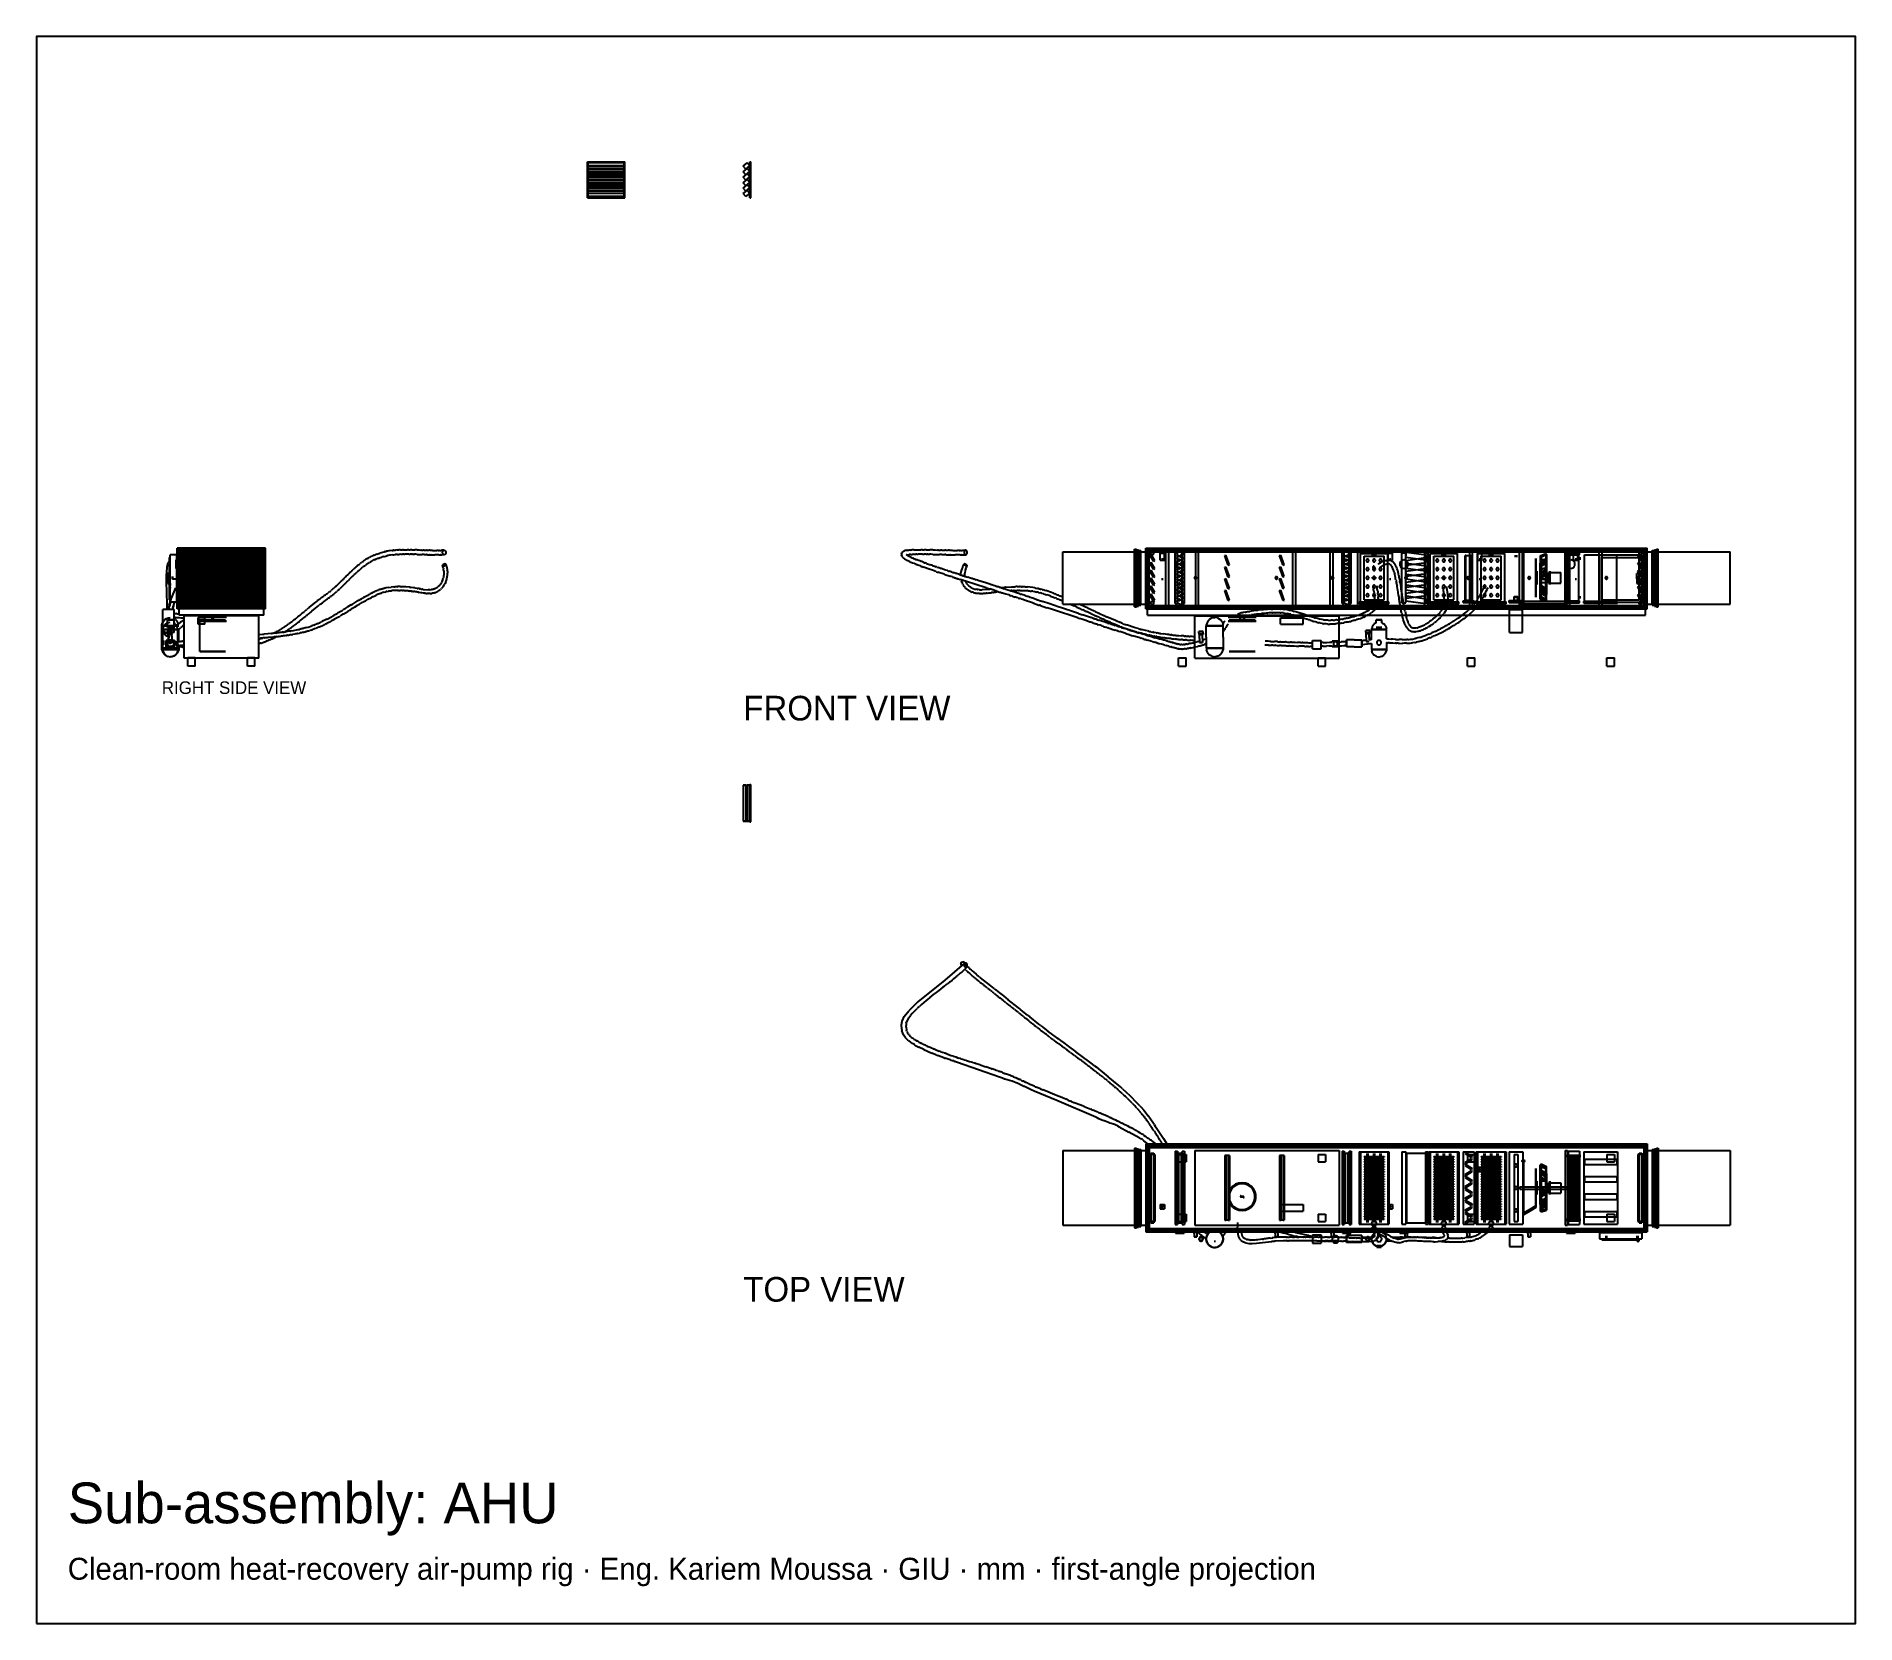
# Model space of a CAD drawing. Header units: millimetres. Extents: x -808 to -5, y -418 to 283.
import ezdxf

# ---------------------------------------------------------------- set-up
doc = ezdxf.new("R2010")
doc.units = ezdxf.units.MM
for name, color, linetype in [('BORDER', 7, 'Continuous'), ('HIDDEN', 8, 'Continuous'), ('TEXT', 5, 'Continuous'), ('VISIBLE', 7, 'Continuous')]:
    doc.layers.add(name, color=color, linetype=linetype)

msp = doc.modelspace()

# ---------------------------------------------------------------- texts
at = {"layer": 'TEXT'}
for s, height, p in [('RIGHT SIDE VIEW', 5.5736, (-752.76, -7.23)), ('FRONT VIEW', 10.898, (-495.91, -18.94)), ('TOP VIEW', 10.898, (-495.91, -275.79)), ('Sub-assembly: AHU', 18.0117, (-794.32, -373.74)), ('Clean-room heat-recovery air-pump rig · Eng. Kariem Moussa · GIU · mm · first-angle projection', 9.6986, (-794.32, -398.68))]:
    msp.add_text(s, height=height, dxfattribs=at).set_placement(p)

# ---------------------------------------------------------------- linework, layer by layer
at = {"layer": 'BORDER'}
msp.add_lwpolyline([(-808.18, -418.08), (-4.58, -418.08), (-4.58, 283.4), (-808.18, 283.4)], close=True, dxfattribs=at)
at = {"layer": 'HIDDEN'}
for points in [[(-564.72, 227.97), (-548.22, 227.97)], [(-564.72, 212.03), (-564.72, 227.97)], [(-564.44, 225.99), (-564.44, 227.44)], [(-548.49, 227.44), (-564.44, 227.44)], [(-564.44, 226.11), (-564.44, 227.44)], [(-564.44, 224.66), (-564.44, 226.11)], [(-548.49, 226.11), (-564.44, 226.11)], [(-548.49, 225.99), (-564.44, 225.99)], [(-564.44, 224.66), (-564.44, 225.99)], [(-564.44, 223.57), (-564.44, 225.02)], [(-548.49, 225.02), (-564.44, 225.02)], [(-564.44, 223.69), (-564.44, 225.02)], [(-548.49, 225.99), (-548.49, 227.44)], [(-548.49, 226.11), (-548.49, 227.44)], [(-548.49, 224.66), (-548.49, 226.11)], [(-548.49, 224.66), (-548.49, 225.99)], [(-548.49, 223.57), (-548.49, 225.02)], [(-548.49, 223.69), (-548.49, 225.02)], [(-548.22, 212.03), (-548.22, 227.97)], [(-495.91, 225.99), (-494.25, 227.44)], [(-494.75, 224.66), (-495.91, 225.99)], [(-495.91, 223.57), (-494.25, 225.02)], [(-494.75, 224.66), (-493.09, 226.11)], [(-493.09, 226.11), (-494.25, 227.44)], [(-493.09, 223.69), (-494.25, 225.02)], [(-493.1, 212.03), (-493.1, 227.97)], [(-493.1, 227.97), (-492.6, 227.97)], [(-493.09, 226.11), (-493.1, 226.12)], [(-493.1, 226.11), (-493.09, 226.11)], [(-492.6, 212.03), (-492.6, 227.97)], [(-548.49, 224.66), (-564.44, 224.66)], [(-564.44, 222.24), (-564.44, 223.69)], [(-548.49, 223.69), (-564.44, 223.69)], [(-548.49, 223.57), (-564.44, 223.57)], [(-564.44, 222.24), (-564.44, 223.57)], [(-564.44, 221.15), (-564.44, 222.6)], [(-548.49, 222.6), (-564.44, 222.6)], [(-564.44, 221.27), (-564.44, 222.6)], [(-548.49, 222.24), (-564.44, 222.24)], [(-564.44, 219.82), (-564.44, 221.27)], [(-548.49, 221.27), (-564.44, 221.27)], [(-548.49, 221.15), (-564.44, 221.15)], [(-564.44, 219.82), (-564.44, 221.15)], [(-564.44, 218.73), (-564.44, 220.18)], [(-548.49, 220.18), (-564.44, 220.18)], [(-564.44, 218.85), (-564.44, 220.18)], [(-548.49, 219.82), (-564.44, 219.82)], [(-564.44, 217.4), (-564.44, 218.85)], [(-548.49, 218.85), (-564.44, 218.85)], [(-548.49, 218.73), (-564.44, 218.73)], [(-564.44, 217.4), (-564.44, 218.73)], [(-564.44, 216.31), (-564.44, 217.76)], [(-548.49, 217.76), (-564.44, 217.76)], [(-564.44, 216.43), (-564.44, 217.76)], [(-548.49, 217.4), (-564.44, 217.4)], [(-548.49, 222.24), (-548.49, 223.69)], [(-548.49, 222.24), (-548.49, 223.57)], [(-548.49, 221.15), (-548.49, 222.6)], [(-548.49, 221.27), (-548.49, 222.6)], [(-548.49, 219.82), (-548.49, 221.27)], [(-548.49, 219.82), (-548.49, 221.15)], [(-548.49, 218.73), (-548.49, 220.18)], [(-548.49, 218.85), (-548.49, 220.18)], [(-548.49, 217.4), (-548.49, 218.85)], [(-548.49, 217.4), (-548.49, 218.73)], [(-548.49, 216.31), (-548.49, 217.76)], [(-548.49, 216.43), (-548.49, 217.76)], [(-494.75, 222.24), (-495.91, 223.57)], [(-495.91, 221.15), (-494.25, 222.6)], [(-494.75, 219.82), (-495.91, 221.15)], [(-495.91, 218.73), (-494.25, 220.18)], [(-494.75, 217.4), (-495.91, 218.73)], [(-495.91, 216.31), (-494.25, 217.76)], [(-494.75, 222.24), (-493.09, 223.69)], [(-494.75, 219.82), (-493.09, 221.27)], [(-494.75, 217.4), (-493.09, 218.85)], [(-493.09, 221.27), (-494.25, 222.6)], [(-493.09, 218.85), (-494.25, 220.18)], [(-493.09, 216.43), (-494.25, 217.76)], [(-493.09, 223.69), (-493.1, 223.7)], [(-493.1, 223.69), (-493.09, 223.69)], [(-493.09, 221.27), (-493.1, 221.28)], [(-493.1, 221.27), (-493.09, 221.27)], [(-493.09, 218.85), (-493.1, 218.86)], [(-493.1, 218.85), (-493.09, 218.85)], [(-564.72, 212.03), (-548.22, 212.03)], [(-564.44, 214.98), (-564.44, 216.43)], [(-548.49, 216.43), (-564.44, 216.43)], [(-548.49, 216.31), (-564.44, 216.31)], [(-564.44, 214.98), (-564.44, 216.31)], [(-564.44, 213.89), (-564.44, 215.34)], [(-548.49, 215.34), (-564.44, 215.34)], [(-564.44, 214.01), (-564.44, 215.34)], [(-548.49, 214.98), (-564.44, 214.98)], [(-564.44, 212.56), (-564.44, 214.01)], [(-548.49, 214.01), (-564.44, 214.01)], [(-548.49, 213.89), (-564.44, 213.89)], [(-564.44, 212.56), (-564.44, 213.89)], [(-548.49, 212.56), (-564.44, 212.56)], [(-548.49, 214.98), (-548.49, 216.43)], [(-548.49, 214.98), (-548.49, 216.31)], [(-548.49, 213.89), (-548.49, 215.34)], [(-548.49, 214.01), (-548.49, 215.34)], [(-548.49, 212.56), (-548.49, 214.01)], [(-548.49, 212.56), (-548.49, 213.89)], [(-494.75, 214.98), (-495.91, 216.31)], [(-495.91, 213.89), (-494.25, 215.34)], [(-494.75, 212.56), (-495.91, 213.89)], [(-494.75, 214.98), (-493.09, 216.43)], [(-494.75, 212.56), (-493.09, 214.01)], [(-493.09, 214.01), (-494.25, 215.34)], [(-493.09, 216.43), (-493.1, 216.44)], [(-493.1, 216.43), (-493.09, 216.43)], [(-493.09, 214.01), (-493.1, 214.02)], [(-493.1, 214.01), (-493.09, 214.01)], [(-493.1, 212.03), (-492.6, 212.03)], [(-744.4, 57.17), (-745.94, 57.17)], [(-745.94, 55.63), (-745.94, 57.17)], [(-745.94, 55.63), (-745.94, 56.4)], [(-744.4, 56.4), (-745.94, 56.4)], [(-745.94, 31.1), (-745.94, 56.4)], [(-744.4, 56.4), (-745.94, 56.4)], [(-745.94, 31.1), (-745.94, 56.4)], [(-744.4, 56.4), (-745.94, 56.4)], [(-745.94, 31.1), (-745.94, 56.4)], [(-744.55, 56.4), (-745.78, 56.4)], [(-745.78, 31.1), (-745.78, 56.4)], [(-744.55, 56.4), (-745.78, 56.4)], [(-745.78, 31.1), (-745.78, 56.4)], [(-744.55, 56.4), (-745.78, 56.4)], [(-745.78, 31.1), (-745.78, 56.4)], [(-744.55, 56.4), (-745.78, 56.4)], [(-745.78, 31.1), (-745.78, 56.4)], [(-744.55, 56.4), (-745.78, 56.4)], [(-745.78, 31.1), (-745.78, 56.4)], [(-744.55, 56.4), (-745.78, 56.4)], [(-745.78, 31.1), (-745.78, 56.4)], [(-744.55, 56.4), (-745.78, 56.4)], [(-745.78, 31.1), (-745.78, 56.4)], [(-744.55, 56.4), (-745.78, 56.4)], [(-745.78, 31.1), (-745.78, 56.4)], [(-744.55, 56.4), (-745.78, 56.4)], [(-745.78, 31.1), (-745.78, 56.4)], [(-744.55, 56.4), (-745.78, 56.4)], [(-745.78, 31.1), (-745.78, 56.4)], [(-744.55, 56.4), (-745.78, 56.4)], [(-745.78, 31.1), (-745.78, 56.4)], [(-744.55, 56.4), (-745.78, 56.4)], [(-745.78, 31.1), (-745.78, 56.4)], [(-744.55, 56.4), (-745.78, 56.4)], [(-745.78, 31.1), (-745.78, 56.4)], [(-744.55, 56.4), (-745.78, 56.4)], [(-745.78, 31.1), (-745.78, 56.4)], [(-744.55, 56.4), (-745.78, 56.4)], [(-745.78, 31.1), (-745.78, 56.4)], [(-744.55, 56.4), (-745.78, 56.4)], [(-745.78, 31.1), (-745.78, 56.4)], [(-744.55, 56.4), (-745.78, 56.4)], [(-745.78, 31.1), (-745.78, 56.4)], [(-744.55, 56.4), (-745.78, 56.4)], [(-745.78, 31.1), (-745.78, 56.4)], [(-744.55, 56.4), (-745.78, 56.4)], [(-745.78, 31.1), (-745.78, 56.4)], [(-744.55, 56.4), (-745.78, 56.4)], [(-745.78, 31.1), (-745.78, 56.4)], [(-744.84, 56.4), (-745.5, 56.4)], [(-745.5, 31.1), (-745.5, 56.4)], [(-744.84, 56.4), (-745.5, 56.4)], [(-745.5, 31.1), (-745.5, 56.4)], [(-744.4, 57.17), (-745.17, 57.17)], [(-707.77, 57.17), (-745.17, 57.17)], [(-745.17, 55.63), (-745.17, 57.17)], [(-707.77, 57.17), (-745.17, 57.17)], [(-745.17, 55.63), (-745.17, 57.17)], [(-707.77, 57.17), (-745.17, 57.17)], [(-745.17, 55.63), (-745.17, 57.17)], [(-707.77, 56.73), (-745.17, 56.73)], [(-745.17, 56.07), (-745.17, 56.73)], [(-707.77, 56.73), (-745.17, 56.73)], [(-745.17, 56.07), (-745.17, 56.73)], [(-744.84, 31.1), (-744.84, 56.4)], [(-744.84, 31.1), (-744.84, 56.4)], [(-744.55, 31.1), (-744.55, 56.4)], [(-744.55, 31.1), (-744.55, 56.4)], [(-744.55, 31.1), (-744.55, 56.4)], [(-744.55, 31.1), (-744.55, 56.4)], [(-744.55, 31.1), (-744.55, 56.4)], [(-744.55, 31.1), (-744.55, 56.4)], [(-744.55, 31.1), (-744.55, 56.4)], [(-744.55, 31.1), (-744.55, 56.4)], [(-744.55, 31.1), (-744.55, 56.4)], [(-744.55, 31.1), (-744.55, 56.4)], [(-744.55, 31.1), (-744.55, 56.4)], [(-744.55, 31.1), (-744.55, 56.4)], [(-744.55, 31.1), (-744.55, 56.4)], [(-744.55, 31.1), (-744.55, 56.4)], [(-744.55, 31.1), (-744.55, 56.4)], [(-744.55, 31.1), (-744.55, 56.4)], [(-744.55, 31.1), (-744.55, 56.4)], [(-744.55, 31.1), (-744.55, 56.4)], [(-744.55, 31.1), (-744.55, 56.4)], [(-744.55, 31.1), (-744.55, 56.4)], [(-744.4, 55.63), (-744.4, 57.17)], [(-744.4, 55.63), (-744.4, 57.17)], [(-744.4, 31.1), (-744.4, 56.4)], [(-744.4, 31.1), (-744.4, 56.4)], [(-744.4, 31.1), (-744.4, 56.4)], [(-708.87, 56.84), (-744.07, 56.84)], [(-744.07, 31.32), (-744.07, 56.84)], [(-708.87, 56.84), (-744.07, 56.84)], [(-744.07, 31.32), (-744.07, 56.84)], [(-708.87, 56.84), (-744.07, 56.84)], [(-744.07, 31.32), (-744.07, 56.84)], [(-709.14, 56.51), (-743.79, 56.51)], [(-743.79, 31.65), (-743.79, 56.51)], [(-709.14, 56.51), (-743.79, 56.51)], [(-743.79, 31.65), (-743.79, 56.51)], [(-709.14, 56.51), (-743.79, 56.51)], [(-743.79, 31.65), (-743.79, 56.51)], [(-709.14, 56.51), (-743.79, 56.51)], [(-743.79, 31.65), (-743.79, 56.51)], [(-727.96, 56.42), (-730.87, 55.7)], [(-724.97, 56.42), (-727.96, 56.42)], [(-722.06, 55.7), (-724.97, 56.42)], [(-709.14, 31.65), (-709.14, 56.51)], [(-709.14, 31.65), (-709.14, 56.51)], [(-709.14, 31.65), (-709.14, 56.51)], [(-709.14, 31.65), (-709.14, 56.51)], [(-708.87, 31.32), (-708.87, 56.84)], [(-708.87, 31.32), (-708.87, 56.84)], [(-708.87, 31.32), (-708.87, 56.84)], [(-707.77, 57.17), (-708.54, 57.17)], [(-708.54, 55.63), (-708.54, 57.17)], [(-707, 57.17), (-708.54, 57.17)], [(-708.54, 55.63), (-708.54, 57.17)], [(-707, 56.4), (-708.54, 56.4)], [(-708.54, 31.1), (-708.54, 56.4)], [(-707, 56.4), (-708.54, 56.4)], [(-708.54, 31.1), (-708.54, 56.4)], [(-707, 56.4), (-708.54, 56.4)], [(-708.54, 31.1), (-708.54, 56.4)], [(-707.15, 56.4), (-708.38, 56.4)], [(-708.38, 31.1), (-708.38, 56.4)], [(-707.15, 56.4), (-708.38, 56.4)], [(-708.38, 31.1), (-708.38, 56.4)], [(-707.15, 56.4), (-708.38, 56.4)], [(-708.38, 31.1), (-708.38, 56.4)], [(-707.15, 56.4), (-708.38, 56.4)], [(-708.38, 31.1), (-708.38, 56.4)], [(-707.15, 56.4), (-708.38, 56.4)], [(-708.38, 31.1), (-708.38, 56.4)], [(-707.15, 56.4), (-708.38, 56.4)], [(-708.38, 31.1), (-708.38, 56.4)], [(-707.15, 56.4), (-708.38, 56.4)], [(-708.38, 31.1), (-708.38, 56.4)], [(-707.15, 56.4), (-708.38, 56.4)], [(-708.38, 31.1), (-708.38, 56.4)], [(-707.15, 56.4), (-708.38, 56.4)], [(-708.38, 31.1), (-708.38, 56.4)], [(-707.15, 56.4), (-708.38, 56.4)], [(-708.38, 31.1), (-708.38, 56.4)], [(-707.15, 56.4), (-708.38, 56.4)], [(-708.38, 31.1), (-708.38, 56.4)], [(-707.15, 56.4), (-708.38, 56.4)], [(-708.38, 31.1), (-708.38, 56.4)], [(-707.15, 56.4), (-708.38, 56.4)], [(-708.38, 31.1), (-708.38, 56.4)], [(-707.15, 56.4), (-708.38, 56.4)], [(-708.38, 31.1), (-708.38, 56.4)], [(-707.15, 56.4), (-708.38, 56.4)], [(-708.38, 31.1), (-708.38, 56.4)], [(-707.15, 56.4), (-708.38, 56.4)], [(-708.38, 31.1), (-708.38, 56.4)], [(-707.15, 56.4), (-708.38, 56.4)], [(-708.38, 31.1), (-708.38, 56.4)], [(-707.15, 56.4), (-708.38, 56.4)], [(-708.38, 31.1), (-708.38, 56.4)], [(-707.15, 56.4), (-708.38, 56.4)], [(-708.38, 31.1), (-708.38, 56.4)], [(-707.15, 56.4), (-708.38, 56.4)], [(-708.38, 31.1), (-708.38, 56.4)], [(-707.44, 56.4), (-708.1, 56.4)], [(-708.1, 31.1), (-708.1, 56.4)], [(-707.44, 56.4), (-708.1, 56.4)], [(-708.1, 31.1), (-708.1, 56.4)], [(-707.77, 55.63), (-707.77, 57.17)], [(-707.77, 55.63), (-707.77, 57.17)], [(-707.77, 55.63), (-707.77, 57.17)], [(-707.77, 56.07), (-707.77, 56.73)], [(-707.77, 56.07), (-707.77, 56.73)], [(-707.44, 31.1), (-707.44, 56.4)], [(-707.44, 31.1), (-707.44, 56.4)], [(-707.15, 31.1), (-707.15, 56.4)], [(-707.15, 31.1), (-707.15, 56.4)], [(-707.15, 31.1), (-707.15, 56.4)], [(-707.15, 31.1), (-707.15, 56.4)], [(-707.15, 31.1), (-707.15, 56.4)], [(-707.15, 31.1), (-707.15, 56.4)], [(-707.15, 31.1), (-707.15, 56.4)], [(-707.15, 31.1), (-707.15, 56.4)], [(-707.15, 31.1), (-707.15, 56.4)], [(-707.15, 31.1), (-707.15, 56.4)], [(-707.15, 31.1), (-707.15, 56.4)], [(-707.15, 31.1), (-707.15, 56.4)], [(-707.15, 31.1), (-707.15, 56.4)], [(-707.15, 31.1), (-707.15, 56.4)], [(-707.15, 31.1), (-707.15, 56.4)], [(-707.15, 31.1), (-707.15, 56.4)], [(-707.15, 31.1), (-707.15, 56.4)], [(-707.15, 31.1), (-707.15, 56.4)], [(-707.15, 31.1), (-707.15, 56.4)], [(-707.15, 31.1), (-707.15, 56.4)], [(-707, 55.63), (-707, 57.17)], [(-707, 55.63), (-707, 56.4)], [(-707, 31.1), (-707, 56.4)], [(-707, 31.1), (-707, 56.4)], [(-707, 31.1), (-707, 56.4)], [(-397.85, 56.26), (-397.98, 56.2)], [(-397.72, 56.29), (-397.85, 56.26)], [(-323.06, 56.84), (-322.3, 56.84)], [(-323.06, 31.32), (-323.06, 56.84)], [(-322.3, 31.32), (-322.3, 56.84)], [(-322.07, 56.51), (-321.3, 56.51)], [(-322.07, 31.65), (-322.07, 56.51)], [(-321.3, 31.65), (-321.3, 56.51)], [(-318.17, 57.17), (-316.63, 57.17)], [(-318.17, 55.63), (-318.17, 57.17)], [(-318.17, 56.4), (-316.63, 56.4)], [(-318.17, 56.4), (-316.63, 56.4)], [(-318.17, 31.1), (-318.17, 56.4)], [(-318.17, 31.1), (-318.17, 56.4)], [(-318.17, 56.4), (-316.63, 56.4)], [(-318.17, 31.1), (-318.17, 56.4)], [(-318.17, 55.63), (-318.17, 56.4)], [(-317.4, 57.17), (-97.4, 57.17)], [(-317.4, 57.17), (-97.4, 57.17)], [(-317.4, 55.63), (-317.4, 57.17)], [(-317.4, 55.63), (-317.4, 57.17)], [(-317.4, 57.17), (-97.4, 57.17)], [(-317.4, 55.63), (-317.4, 57.17)], [(-317.4, 57.17), (-316.63, 57.17)], [(-317.4, 56.73), (-97.4, 56.73)], [(-317.4, 56.73), (-97.4, 56.73)], [(-317.4, 56.07), (-317.4, 56.73)], [(-317.4, 56.07), (-317.4, 56.73)], [(-317.4, 56.4), (-97.4, 56.4)], [(-317.4, 56.4), (-97.4, 56.4)], [(-317.4, 31.1), (-317.4, 56.4)], [(-317.4, 31.1), (-317.4, 56.4)], [(-317.4, 56.4), (-97.4, 56.4)], [(-317.4, 56.4), (-97.4, 56.4)], [(-317.4, 31.1), (-317.4, 56.4)], [(-317.4, 31.1), (-317.4, 56.4)], [(-316.63, 55.63), (-316.63, 57.17)], [(-316.63, 55.63), (-316.63, 57.17)], [(-316.63, 31.1), (-316.63, 56.4)], [(-316.63, 31.1), (-316.63, 56.4)], [(-316.63, 31.1), (-316.63, 56.4)], [(-309.22, 56.4), (-307.98, 56.4)], [(-309.22, 56.4), (-307.98, 56.4)], [(-309.22, 31.1), (-309.22, 56.4)], [(-309.22, 31.1), (-309.22, 56.4)], [(-309.22, 56.4), (-307.98, 56.4)], [(-309.22, 56.4), (-307.98, 56.4)], [(-309.22, 31.1), (-309.22, 56.4)], [(-309.22, 55.63), (-309.22, 56.4)], [(-307.98, 31.1), (-307.98, 56.4)], [(-307.98, 31.1), (-307.98, 56.4)], [(-307.98, 31.1), (-307.98, 56.4)], [(-307.98, 55.63), (-307.98, 56.4)], [(-296.02, 56.4), (-294.78, 56.4)], [(-296.02, 56.4), (-294.78, 56.4)], [(-296.02, 31.1), (-296.02, 56.4)], [(-296.02, 31.1), (-296.02, 56.4)], [(-296.02, 56.4), (-294.78, 56.4)], [(-296.02, 56.4), (-294.78, 56.4)], [(-296.02, 31.1), (-296.02, 56.4)], [(-296.02, 55.63), (-296.02, 56.4)], [(-294.78, 31.1), (-294.78, 56.4)], [(-294.78, 31.1), (-294.78, 56.4)], [(-294.78, 31.1), (-294.78, 56.4)], [(-294.78, 55.63), (-294.78, 56.4)], [(-253.12, 56.4), (-251.88, 56.4)], [(-253.12, 56.4), (-251.88, 56.4)], [(-253.12, 31.1), (-253.12, 56.4)], [(-253.12, 31.1), (-253.12, 56.4)], [(-253.12, 56.4), (-251.88, 56.4)], [(-253.12, 56.4), (-251.88, 56.4)], [(-253.12, 31.1), (-253.12, 56.4)], [(-253.12, 55.63), (-253.12, 56.4)], [(-251.88, 31.1), (-251.88, 56.4)], [(-251.88, 31.1), (-251.88, 56.4)], [(-251.88, 31.1), (-251.88, 56.4)], [(-251.88, 55.63), (-251.88, 56.4)], [(-236.62, 56.4), (-235.38, 56.4)], [(-236.62, 56.4), (-235.38, 56.4)], [(-236.62, 31.1), (-236.62, 56.4)], [(-236.62, 31.1), (-236.62, 56.4)], [(-236.62, 56.4), (-235.38, 56.4)], [(-236.62, 56.4), (-235.38, 56.4)], [(-236.62, 31.1), (-236.62, 56.4)], [(-236.62, 55.63), (-236.62, 56.4)], [(-235.38, 31.1), (-235.38, 56.4)], [(-235.38, 31.1), (-235.38, 56.4)], [(-235.38, 31.1), (-235.38, 56.4)], [(-235.38, 55.63), (-235.38, 56.4)], [(-224.52, 56.4), (-223.28, 56.4)], [(-224.52, 56.4), (-223.28, 56.4)], [(-224.52, 31.1), (-224.52, 56.4)], [(-224.52, 31.1), (-224.52, 56.4)], [(-224.52, 56.4), (-223.28, 56.4)], [(-224.52, 56.4), (-223.28, 56.4)], [(-224.52, 31.1), (-224.52, 56.4)], [(-224.52, 55.63), (-224.52, 56.4)], [(-223.28, 31.1), (-223.28, 56.4)], [(-223.28, 31.1), (-223.28, 56.4)], [(-223.28, 31.1), (-223.28, 56.4)], [(-223.28, 55.63), (-223.28, 56.4)], [(-194.82, 56.4), (-193.58, 56.4)], [(-194.82, 56.4), (-193.58, 56.4)], [(-194.82, 31.1), (-194.82, 56.4)], [(-194.82, 31.1), (-194.82, 56.4)], [(-194.82, 56.4), (-193.58, 56.4)], [(-194.82, 56.4), (-193.58, 56.4)], [(-194.82, 31.1), (-194.82, 56.4)], [(-194.82, 55.63), (-194.82, 56.4)], [(-193.58, 31.1), (-193.58, 56.4)], [(-193.58, 31.1), (-193.58, 56.4)], [(-193.58, 31.1), (-193.58, 56.4)], [(-193.58, 55.63), (-193.58, 56.4)], [(-175.02, 56.4), (-173.78, 56.4)], [(-175.02, 56.4), (-173.78, 56.4)], [(-175.02, 31.1), (-175.02, 56.4)], [(-175.02, 31.1), (-175.02, 56.4)], [(-175.02, 56.4), (-173.78, 56.4)], [(-175.02, 56.4), (-173.78, 56.4)], [(-175.02, 31.1), (-175.02, 56.4)], [(-175.02, 55.63), (-175.02, 56.4)], [(-173.78, 31.1), (-173.78, 56.4)], [(-173.78, 31.1), (-173.78, 56.4)], [(-173.78, 31.1), (-173.78, 56.4)], [(-173.78, 55.63), (-173.78, 56.4)], [(-153.02, 56.4), (-151.78, 56.4)], [(-153.02, 56.4), (-151.78, 56.4)], [(-153.02, 31.1), (-153.02, 56.4)], [(-153.02, 31.1), (-153.02, 56.4)], [(-153.02, 56.4), (-151.78, 56.4)], [(-153.02, 56.4), (-151.78, 56.4)], [(-153.02, 31.1), (-153.02, 56.4)], [(-153.02, 55.63), (-153.02, 56.4)], [(-151.78, 31.1), (-151.78, 56.4)], [(-151.78, 31.1), (-151.78, 56.4)], [(-151.78, 31.1), (-151.78, 56.4)], [(-151.78, 55.63), (-151.78, 56.4)], [(-132.12, 56.4), (-130.88, 56.4)], [(-132.12, 56.4), (-130.88, 56.4)], [(-132.12, 31.1), (-132.12, 56.4)], [(-132.12, 31.1), (-132.12, 56.4)], [(-132.12, 56.4), (-130.88, 56.4)], [(-132.12, 56.4), (-130.88, 56.4)], [(-132.12, 31.1), (-132.12, 56.4)], [(-132.12, 55.63), (-132.12, 56.4)], [(-130.88, 31.1), (-130.88, 56.4)], [(-130.88, 31.1), (-130.88, 56.4)], [(-130.88, 31.1), (-130.88, 56.4)], [(-130.88, 55.63), (-130.88, 56.4)], [(-117.82, 56.4), (-116.58, 56.4)], [(-117.82, 56.4), (-116.58, 56.4)], [(-117.82, 31.1), (-117.82, 56.4)], [(-117.82, 31.1), (-117.82, 56.4)], [(-117.82, 56.4), (-116.58, 56.4)], [(-117.82, 56.4), (-116.58, 56.4)], [(-117.82, 31.1), (-117.82, 56.4)], [(-117.82, 55.63), (-117.82, 56.4)], [(-116.58, 31.1), (-116.58, 56.4)], [(-116.58, 31.1), (-116.58, 56.4)], [(-116.58, 31.1), (-116.58, 56.4)], [(-116.58, 55.63), (-116.58, 56.4)], [(-98.17, 57.17), (-97.4, 57.17)], [(-98.17, 57.17), (-96.63, 57.17)], [(-98.17, 55.63), (-98.17, 57.17)], [(-98.17, 55.63), (-98.17, 57.17)], [(-98.17, 56.4), (-96.63, 56.4)], [(-98.17, 56.4), (-96.63, 56.4)], [(-98.17, 31.1), (-98.17, 56.4)], [(-98.17, 31.1), (-98.17, 56.4)], [(-98.17, 56.4), (-96.63, 56.4)], [(-98.17, 31.1), (-98.17, 56.4)], [(-97.4, 55.63), (-97.4, 57.17)], [(-97.4, 55.63), (-97.4, 57.17)], [(-97.4, 55.63), (-97.4, 57.17)], [(-97.4, 56.07), (-97.4, 56.73)], [(-97.4, 56.07), (-97.4, 56.73)], [(-97.4, 31.1), (-97.4, 56.4)], [(-97.4, 31.1), (-97.4, 56.4)], [(-97.4, 31.1), (-97.4, 56.4)], [(-97.4, 31.1), (-97.4, 56.4)], [(-96.63, 55.63), (-96.63, 57.17)], [(-96.63, 31.1), (-96.63, 56.4)], [(-96.63, 31.1), (-96.63, 56.4)], [(-96.63, 31.1), (-96.63, 56.4)], [(-96.63, 55.63), (-96.63, 56.4)], [(-93.49, 56.51), (-92.72, 56.51)], [(-93.49, 31.65), (-93.49, 56.51)], [(-92.72, 31.65), (-92.72, 56.51)], [(-92.5, 56.84), (-91.73, 56.84)], [(-92.5, 31.32), (-92.5, 56.84)], [(-91.73, 31.32), (-91.73, 56.84)], [(-749.07, 53.1), (-749.4, 53.1)], [(-749.4, 34.4), (-749.4, 53.1)], [(-749.07, 34.4), (-749.07, 53.1)], [(-746.16, 54.2), (-749.02, 54.2)], [(-749.02, 33.3), (-749.02, 54.2)], [(-746.49, 52), (-746.49, 51.95)], [(-746.49, 51.95), (-746.49, 52)], [(-746.49, 52), (-746.49, 51.95)], [(-746.49, 51.95), (-746.49, 52)], [(-746.49, 52), (-746.49, 51.95)], [(-746.49, 51.95), (-746.49, 52)], [(-746.49, 52), (-746.49, 51.95)], [(-746.49, 51.95), (-746.49, 52)], [(-746.49, 51.95), (-746.49, 51.79)], [(-746.49, 51.79), (-746.49, 51.95)], [(-746.49, 51.95), (-746.49, 51.79)], [(-746.49, 51.79), (-746.49, 51.95)], [(-746.49, 51.95), (-746.49, 51.79)], [(-746.49, 51.79), (-746.49, 51.95)], [(-746.49, 51.95), (-746.49, 51.79)], [(-746.49, 51.79), (-746.49, 51.95)], [(-746.49, 51.79), (-746.49, 51.53)], [(-746.49, 51.53), (-746.49, 51.79)], [(-746.49, 51.79), (-746.49, 51.53)], [(-746.49, 51.53), (-746.49, 51.79)], [(-746.49, 51.79), (-746.49, 51.53)], [(-746.49, 51.53), (-746.49, 51.79)], [(-746.49, 51.79), (-746.49, 51.53)], [(-746.49, 51.53), (-746.49, 51.79)], [(-746.49, 51.53), (-746.49, 51.19)], [(-746.49, 51.19), (-746.49, 51.53)], [(-746.49, 51.53), (-746.49, 51.19)], [(-746.49, 51.19), (-746.49, 51.53)], [(-746.49, 51.53), (-746.49, 51.19)], [(-746.49, 51.19), (-746.49, 51.53)], [(-746.49, 51.53), (-746.49, 51.19)], [(-746.49, 51.19), (-746.49, 51.53)], [(-746.49, 51.19), (-746.49, 50.79)], [(-746.49, 50.79), (-746.49, 51.19)], [(-746.49, 51.19), (-746.49, 50.79)], [(-746.49, 50.79), (-746.49, 51.19)], [(-746.49, 51.19), (-746.49, 50.79)], [(-746.49, 50.79), (-746.49, 51.19)], [(-746.49, 51.19), (-746.49, 50.79)], [(-746.49, 50.79), (-746.49, 51.19)], [(-746.49, 50.79), (-746.49, 50.36)], [(-746.49, 50.36), (-746.49, 50.79)], [(-746.49, 50.79), (-746.49, 50.36)], [(-746.49, 50.36), (-746.49, 50.79)], [(-746.49, 50.79), (-746.49, 50.36)], [(-746.49, 50.36), (-746.49, 50.79)], [(-746.49, 50.79), (-746.49, 50.36)], [(-746.49, 50.36), (-746.49, 50.79)], [(-746.49, 50.36), (-746.49, 49.9)], [(-746.49, 49.9), (-746.49, 50.36)], [(-746.49, 50.36), (-746.49, 49.9)], [(-746.49, 49.9), (-746.49, 50.36)], [(-746.49, 50.36), (-746.49, 49.9)], [(-746.49, 49.9), (-746.49, 50.36)], [(-746.49, 50.36), (-746.49, 49.9)], [(-746.49, 49.9), (-746.49, 50.36)], [(-746.49, 49.9), (-746.49, 49.47)], [(-746.49, 49.47), (-746.49, 49.9)], [(-746.49, 49.9), (-746.49, 49.47)], [(-746.49, 49.47), (-746.49, 49.9)], [(-746.49, 49.9), (-746.49, 49.47)], [(-746.49, 49.47), (-746.49, 49.9)], [(-746.49, 49.9), (-746.49, 49.47)], [(-746.49, 49.47), (-746.49, 49.9)], [(-746.49, 49.47), (-746.49, 49.07)], [(-746.49, 49.07), (-746.49, 49.47)], [(-746.49, 49.47), (-746.49, 49.07)], [(-746.49, 49.07), (-746.49, 49.47)], [(-746.49, 49.47), (-746.49, 49.07)], [(-746.49, 49.07), (-746.49, 49.47)], [(-746.49, 49.47), (-746.49, 49.07)], [(-746.49, 49.07), (-746.49, 49.47)], [(-746.49, 49.07), (-746.49, 48.73)], [(-746.49, 48.73), (-746.49, 49.07)], [(-746.49, 49.07), (-746.49, 48.73)], [(-746.49, 48.73), (-746.49, 49.07)], [(-746.49, 49.07), (-746.49, 48.73)], [(-746.49, 48.73), (-746.49, 49.07)], [(-746.49, 49.07), (-746.49, 48.73)], [(-746.49, 48.73), (-746.49, 49.07)], [(-746.49, 48.73), (-746.49, 48.47)], [(-746.49, 48.47), (-746.49, 48.73)], [(-746.49, 48.73), (-746.49, 48.47)], [(-746.49, 48.47), (-746.49, 48.73)], [(-746.49, 48.73), (-746.49, 48.47)], [(-746.49, 48.47), (-746.49, 48.73)], [(-746.49, 48.73), (-746.49, 48.47)], [(-746.49, 48.47), (-746.49, 48.73)], [(-746.49, 48.47), (-746.49, 48.31)], [(-746.49, 48.31), (-746.49, 48.47)], [(-746.49, 48.47), (-746.49, 48.31)], [(-746.49, 48.31), (-746.49, 48.47)], [(-746.49, 48.47), (-746.49, 48.31)], [(-746.49, 48.31), (-746.49, 48.47)], [(-746.49, 48.47), (-746.49, 48.31)], [(-746.49, 48.31), (-746.49, 48.47)], [(-746.49, 48.31), (-746.49, 48.26)], [(-746.49, 48.26), (-746.49, 48.31)], [(-746.49, 48.31), (-746.49, 48.26)], [(-746.49, 48.26), (-746.49, 48.31)], [(-746.49, 48.31), (-746.49, 48.26)], [(-746.49, 48.26), (-746.49, 48.31)], [(-746.49, 48.31), (-746.49, 48.26)], [(-746.49, 48.26), (-746.49, 48.31)], [(-745.61, 48.26), (-746.49, 48.26)], [(-745.61, 48.26), (-746.49, 48.26)], [(-745.61, 48.26), (-746.49, 48.26)], [(-746.16, 48.26), (-746.49, 48.26)], [(-746.16, 33.3), (-746.16, 54.2)], [(-744.4, 55.63), (-745.94, 55.63)], [(-744.4, 55.63), (-745.94, 55.63)], [(-745.61, 48.26), (-745.94, 48.26)], [(-745.61, 52), (-745.61, 51.95)], [(-745.61, 51.95), (-745.61, 52)], [(-745.61, 52), (-745.61, 51.95)], [(-745.61, 51.95), (-745.61, 52)], [(-745.61, 52), (-745.61, 51.95)], [(-745.61, 51.95), (-745.61, 52)], [(-745.61, 52), (-745.61, 51.95)], [(-745.61, 51.95), (-745.61, 52)], [(-745.61, 51.95), (-745.61, 51.79)], [(-745.61, 51.79), (-745.61, 51.95)], [(-745.61, 51.95), (-745.61, 51.79)], [(-745.61, 51.79), (-745.61, 51.95)], [(-745.61, 51.95), (-745.61, 51.79)], [(-745.61, 51.79), (-745.61, 51.95)], [(-745.61, 51.95), (-745.61, 51.79)], [(-745.61, 51.79), (-745.61, 51.95)], [(-745.61, 51.79), (-745.61, 51.53)], [(-745.61, 51.53), (-745.61, 51.79)], [(-745.61, 51.79), (-745.61, 51.53)], [(-745.61, 51.53), (-745.61, 51.79)], [(-745.61, 51.79), (-745.61, 51.53)], [(-745.61, 51.53), (-745.61, 51.79)], [(-745.61, 51.79), (-745.61, 51.53)], [(-745.61, 51.53), (-745.61, 51.79)], [(-745.61, 51.53), (-745.61, 51.19)], [(-745.61, 51.19), (-745.61, 51.53)], [(-745.61, 51.53), (-745.61, 51.19)], [(-745.61, 51.19), (-745.61, 51.53)], [(-745.61, 51.53), (-745.61, 51.19)], [(-745.61, 51.19), (-745.61, 51.53)], [(-745.61, 51.53), (-745.61, 51.19)], [(-745.61, 51.19), (-745.61, 51.53)], [(-745.61, 51.19), (-745.61, 50.79)], [(-745.61, 50.79), (-745.61, 51.19)], [(-745.61, 51.19), (-745.61, 50.79)], [(-745.61, 50.79), (-745.61, 51.19)], [(-745.61, 51.19), (-745.61, 50.79)], [(-745.61, 50.79), (-745.61, 51.19)], [(-745.61, 51.19), (-745.61, 50.79)], [(-745.61, 50.79), (-745.61, 51.19)], [(-745.61, 50.79), (-745.61, 50.36)], [(-745.61, 50.36), (-745.61, 50.79)], [(-745.61, 50.79), (-745.61, 50.36)], [(-745.61, 50.36), (-745.61, 50.79)], [(-745.61, 50.79), (-745.61, 50.36)], [(-745.61, 50.36), (-745.61, 50.79)], [(-745.61, 50.79), (-745.61, 50.36)], [(-745.61, 50.36), (-745.61, 50.79)], [(-745.61, 50.36), (-745.61, 49.9)], [(-745.61, 49.9), (-745.61, 50.36)], [(-745.61, 50.36), (-745.61, 49.9)], [(-745.61, 49.9), (-745.61, 50.36)], [(-745.61, 50.36), (-745.61, 49.9)], [(-745.61, 49.9), (-745.61, 50.36)], [(-745.61, 50.36), (-745.61, 49.9)], [(-745.61, 49.9), (-745.61, 50.36)], [(-745.61, 49.9), (-745.61, 49.47)], [(-745.61, 49.47), (-745.61, 49.9)], [(-745.61, 49.9), (-745.61, 49.47)], [(-745.61, 49.47), (-745.61, 49.9)], [(-745.61, 49.9), (-745.61, 49.47)], [(-745.61, 49.47), (-745.61, 49.9)], [(-745.61, 49.9), (-745.61, 49.47)], [(-745.61, 49.47), (-745.61, 49.9)], [(-745.61, 49.47), (-745.61, 49.07)], [(-745.61, 49.07), (-745.61, 49.47)], [(-745.61, 49.47), (-745.61, 49.07)], [(-745.61, 49.07), (-745.61, 49.47)], [(-745.61, 49.47), (-745.61, 49.07)], [(-745.61, 49.07), (-745.61, 49.47)], [(-745.61, 49.47), (-745.61, 49.07)], [(-745.61, 49.07), (-745.61, 49.47)], [(-745.61, 49.07), (-745.61, 48.73)], [(-745.61, 48.73), (-745.61, 49.07)], [(-745.61, 49.07), (-745.61, 48.73)], [(-745.61, 48.73), (-745.61, 49.07)], [(-745.61, 49.07), (-745.61, 48.73)], [(-745.61, 48.73), (-745.61, 49.07)], [(-745.61, 49.07), (-745.61, 48.73)], [(-745.61, 48.73), (-745.61, 49.07)], [(-745.61, 48.73), (-745.61, 48.47)], [(-745.61, 48.47), (-745.61, 48.73)], [(-745.61, 48.73), (-745.61, 48.47)], [(-745.61, 48.47), (-745.61, 48.73)], [(-745.61, 48.73), (-745.61, 48.47)], [(-745.61, 48.47), (-745.61, 48.73)], [(-745.61, 48.73), (-745.61, 48.47)], [(-745.61, 48.47), (-745.61, 48.73)], [(-745.61, 48.47), (-745.61, 48.31)], [(-745.61, 48.31), (-745.61, 48.47)], [(-745.61, 48.47), (-745.61, 48.31)], [(-745.61, 48.31), (-745.61, 48.47)], [(-745.61, 48.47), (-745.61, 48.31)], [(-745.61, 48.31), (-745.61, 48.47)], [(-745.61, 48.47), (-745.61, 48.31)], [(-745.61, 48.31), (-745.61, 48.47)], [(-745.61, 48.31), (-745.61, 48.26)], [(-745.61, 48.26), (-745.61, 48.31)], [(-745.61, 48.31), (-745.61, 48.26)], [(-745.61, 48.26), (-745.61, 48.31)], [(-745.61, 48.31), (-745.61, 48.26)], [(-745.61, 48.26), (-745.61, 48.31)], [(-745.61, 48.31), (-745.61, 48.26)], [(-745.61, 48.26), (-745.61, 48.31)], [(-707.77, 56.07), (-745.17, 56.07)], [(-707.77, 56.07), (-745.17, 56.07)], [(-707.77, 55.63), (-745.17, 55.63)], [(-707.77, 55.63), (-745.17, 55.63)], [(-707.77, 55.63), (-745.17, 55.63)], [(-744.75, 48.48), (-744.77, 48.31)], [(-744.77, 48.31), (-744.75, 48.15)], [(-744.73, 48.57), (-744.75, 48.48)], [(-744.7, 48.65), (-744.73, 48.57)], [(-744.63, 48.81), (-744.7, 48.65)], [(-744.52, 48.96), (-744.63, 48.81)], [(-744.4, 49.08), (-744.52, 48.96)], [(-744.25, 49.17), (-744.4, 49.08)], [(-744.1, 49.23), (-744.25, 49.17)], [(-743.95, 49.26), (-744.1, 49.23)], [(-708.87, 55.63), (-744.07, 55.63)], [(-743.81, 49.25), (-743.95, 49.26)], [(-743.69, 49.21), (-743.81, 49.25)], [(-743.67, 49.2), (-743.69, 49.21)], [(-743.56, 49.12), (-743.67, 49.2)], [(-743.46, 49.01), (-743.56, 49.12)], [(-743.55, 48.07), (-743.46, 48.23)], [(-709.42, 56.18), (-743.52, 56.18)], [(-743.52, 31.98), (-743.52, 56.18)], [(-709.42, 56.18), (-743.52, 56.18)], [(-743.52, 31.98), (-743.52, 56.18)], [(-709.42, 56.18), (-743.52, 56.18)], [(-743.52, 31.98), (-743.52, 56.18)], [(-709.42, 56.18), (-743.52, 56.18)], [(-743.52, 31.98), (-743.52, 56.18)], [(-743.4, 48.88), (-743.46, 49.01)], [(-743.46, 48.23), (-743.4, 48.39)], [(-743.37, 48.73), (-743.4, 48.88)], [(-743.4, 48.39), (-743.37, 48.56)], [(-743.37, 48.56), (-743.37, 48.73)], [(-743.19, 33.63), (-743.19, 54.53)], [(-743.15, 54.53), (-743.19, 54.53)], [(-743.19, 54.53), (-743.15, 54.53)], [(-743.19, 33.63), (-743.19, 54.53)], [(-743.15, 54.53), (-743.19, 54.53)], [(-743.19, 54.53), (-743.15, 54.53)], [(-743.19, 33.63), (-743.19, 54.53)], [(-743.15, 54.53), (-743.19, 54.53)], [(-743.19, 54.53), (-743.15, 54.53)], [(-743.06, 54.53), (-743.15, 54.53)], [(-743.15, 54.53), (-743.06, 54.53)], [(-743.06, 54.53), (-743.15, 54.53)], [(-743.15, 54.53), (-743.06, 54.53)], [(-743.06, 54.53), (-743.15, 54.53)], [(-743.15, 54.53), (-743.06, 54.53)], [(-742.91, 54.53), (-743.06, 54.53)], [(-743.06, 54.53), (-742.91, 54.53)], [(-742.91, 54.53), (-743.06, 54.53)], [(-743.06, 54.53), (-742.91, 54.53)], [(-742.91, 54.53), (-743.06, 54.53)], [(-743.06, 54.53), (-742.91, 54.53)], [(-709.97, 55.63), (-742.97, 55.63)], [(-742.97, 32.53), (-742.97, 55.63)], [(-709.97, 55.63), (-742.97, 55.63)], [(-742.97, 32.53), (-742.97, 55.63)], [(-709.97, 55.63), (-742.97, 55.63)], [(-742.97, 32.53), (-742.97, 55.63)], [(-709.97, 55.63), (-742.97, 55.63)], [(-742.97, 32.53), (-742.97, 55.63)], [(-709.97, 55.63), (-742.97, 55.63)], [(-742.97, 32.53), (-742.97, 55.63)], [(-742.71, 54.53), (-742.91, 54.53)], [(-742.91, 54.53), (-742.71, 54.53)], [(-742.71, 54.53), (-742.91, 54.53)], [(-742.91, 54.53), (-742.71, 54.53)], [(-742.71, 54.53), (-742.91, 54.53)], [(-742.91, 54.53), (-742.71, 54.53)], [(-742.48, 54.53), (-742.71, 54.53)], [(-742.71, 54.53), (-742.48, 54.53)], [(-742.48, 54.53), (-742.71, 54.53)], [(-742.71, 54.53), (-742.48, 54.53)], [(-742.48, 54.53), (-742.71, 54.53)], [(-742.71, 54.53), (-742.48, 54.53)], [(-710.24, 55.35), (-742.69, 55.35)], [(-742.69, 32.8), (-742.69, 55.35)], [(-710.24, 55.35), (-742.69, 55.35)], [(-742.69, 32.8), (-742.69, 55.35)], [(-710.24, 55.35), (-742.69, 55.35)], [(-742.69, 32.8), (-742.69, 55.35)], [(-710.24, 55.35), (-742.69, 55.35)], [(-742.69, 32.8), (-742.69, 55.35)], [(-710.24, 55.35), (-742.69, 55.35)], [(-742.69, 32.8), (-742.69, 55.35)], [(-710.24, 55.35), (-742.69, 55.35)], [(-742.69, 32.8), (-742.69, 55.35)], [(-710.24, 55.35), (-742.69, 55.35)], [(-742.69, 32.8), (-742.69, 55.35)], [(-710.24, 55.35), (-742.69, 55.35)], [(-742.69, 32.8), (-742.69, 55.35)], [(-710.24, 55.08), (-742.69, 55.08)], [(-742.69, 54.2), (-742.69, 55.08)], [(-710.24, 55.08), (-742.69, 55.08)], [(-742.69, 54.2), (-742.69, 55.08)], [(-710.24, 54.2), (-742.69, 54.2)], [(-710.24, 54.2), (-742.69, 54.2)], [(-742.22, 54.53), (-742.48, 54.53)], [(-742.48, 54.53), (-742.22, 54.53)], [(-742.22, 54.53), (-742.48, 54.53)], [(-742.48, 54.53), (-742.22, 54.53)], [(-742.22, 54.53), (-742.48, 54.53)], [(-742.48, 54.53), (-742.22, 54.53)], [(-710.52, 55.08), (-742.42, 55.08)], [(-742.42, 33.08), (-742.42, 55.08)], [(-710.52, 55.08), (-742.42, 55.08)], [(-742.42, 33.08), (-742.42, 55.08)], [(-710.52, 55.08), (-742.42, 55.08)], [(-742.42, 33.08), (-742.42, 55.08)], [(-710.52, 55.08), (-742.42, 55.08)], [(-742.42, 33.08), (-742.42, 55.08)], [(-710.52, 54.8), (-742.42, 54.8)], [(-742.42, 33.35), (-742.42, 54.8)], [(-710.52, 54.8), (-742.42, 54.8)], [(-742.42, 33.35), (-742.42, 54.8)], [(-710.52, 54.8), (-742.42, 54.8)], [(-742.42, 33.35), (-742.42, 54.8)], [(-710.52, 54.8), (-742.42, 54.8)], [(-742.42, 33.35), (-742.42, 54.8)], [(-710.52, 54.8), (-742.42, 54.8)], [(-742.42, 33.35), (-742.42, 54.8)], [(-710.52, 54.8), (-742.42, 54.8)], [(-742.42, 33.35), (-742.42, 54.8)], [(-741.95, 54.53), (-742.22, 54.53)], [(-742.22, 54.53), (-741.95, 54.53)], [(-741.95, 54.53), (-742.22, 54.53)], [(-742.22, 54.53), (-741.95, 54.53)], [(-741.95, 54.53), (-742.22, 54.53)], [(-742.22, 54.53), (-741.95, 54.53)], [(-742.08, 53.98), (-740.36, 53.98)], [(-741.61, 53.98), (-742.08, 53.98)], [(-742.08, 34.18), (-742.08, 53.98)], [(-741.7, 54.53), (-741.95, 54.53)], [(-741.95, 54.53), (-741.7, 54.53)], [(-741.7, 54.53), (-741.95, 54.53)], [(-741.95, 54.53), (-741.7, 54.53)], [(-741.7, 54.53), (-741.95, 54.53)], [(-741.95, 54.53), (-741.7, 54.53)], [(-741.87, 56.05), (-741.87, 54.85)], [(-711.07, 56.05), (-741.87, 56.05)], [(-741.87, 54.43), (-741.87, 56.05)], [(-741.87, 56.05), (-741.87, 54.85)], [(-711.07, 56.05), (-741.87, 56.05)], [(-741.87, 54.43), (-741.87, 56.05)], [(-711.07, 55.63), (-741.87, 55.63)], [(-741.87, 54.53), (-741.87, 55.63)], [(-711.07, 55.63), (-741.87, 55.63)], [(-741.87, 54.53), (-741.87, 55.63)], [(-711.07, 55.63), (-741.87, 55.63)], [(-741.87, 54.53), (-741.87, 55.63)], [(-711.07, 55.63), (-741.87, 55.63)], [(-741.87, 54.53), (-741.87, 55.63)], [(-741.87, 55.46), (-741.87, 54.24)], [(-711.07, 55.46), (-741.87, 55.46)], [(-741.87, 53.28), (-741.87, 55.46)], [(-711.07, 54.85), (-741.87, 54.85)], [(-741.87, 53.23), (-741.87, 54.85)], [(-711.07, 54.85), (-741.87, 54.85)], [(-741.87, 53.23), (-741.87, 54.85)], [(-711.07, 54.53), (-741.87, 54.53)], [(-711.07, 54.53), (-741.87, 54.53)], [(-711.07, 54.53), (-741.87, 54.53)], [(-711.07, 54.53), (-741.87, 54.53)], [(-741.87, 54.43), (-741.87, 53.23)], [(-711.07, 54.43), (-741.87, 54.43)], [(-741.87, 54.43), (-741.87, 53.23)], [(-711.07, 54.43), (-741.87, 54.43)], [(-741.87, 53.09), (-741.87, 54.29)], [(-711.07, 54.29), (-741.87, 54.29)], [(-741.87, 52.67), (-741.87, 54.29)], [(-741.87, 53.09), (-741.87, 54.29)], [(-711.07, 54.29), (-741.87, 54.29)], [(-741.87, 52.67), (-741.87, 54.29)], [(-711.07, 54.24), (-741.87, 54.24)], [(-741.87, 52.06), (-741.87, 54.24)], [(-741.87, 53.28), (-741.87, 52.06)], [(-711.07, 53.28), (-741.87, 53.28)], [(-711.07, 53.23), (-741.87, 53.23)], [(-711.07, 53.23), (-741.87, 53.23)], [(-711.07, 53.09), (-741.87, 53.09)], [(-741.87, 51.47), (-741.87, 53.09)], [(-711.07, 53.09), (-741.87, 53.09)], [(-741.87, 51.47), (-741.87, 53.09)], [(-741.87, 51.82), (-741.87, 53.04)], [(-711.07, 53.04), (-741.87, 53.04)], [(-741.87, 50.86), (-741.87, 53.04)], [(-741.87, 51.47), (-741.87, 52.67)], [(-711.07, 52.67), (-741.87, 52.67)], [(-741.87, 51.47), (-741.87, 52.67)], [(-711.07, 52.67), (-741.87, 52.67)], [(-741.87, 52.53), (-741.87, 51.33)], [(-711.07, 52.53), (-741.87, 52.53)], [(-741.87, 50.91), (-741.87, 52.53)], [(-741.87, 52.53), (-741.87, 51.33)], [(-711.07, 52.53), (-741.87, 52.53)], [(-741.87, 50.91), (-741.87, 52.53)], [(-711.07, 52.06), (-741.87, 52.06)], [(-711.07, 51.82), (-741.87, 51.82)], [(-741.87, 49.64), (-741.87, 51.82)], [(-711.07, 51.47), (-741.87, 51.47)], [(-711.07, 51.47), (-741.87, 51.47)], [(-711.07, 51.33), (-741.87, 51.33)], [(-741.87, 49.71), (-741.87, 51.33)], [(-711.07, 51.33), (-741.87, 51.33)], [(-741.87, 49.71), (-741.87, 51.33)], [(-741.87, 50.91), (-741.87, 49.71)], [(-711.07, 50.91), (-741.87, 50.91)], [(-741.87, 50.91), (-741.87, 49.71)], [(-711.07, 50.91), (-741.87, 50.91)], [(-741.87, 49.64), (-741.87, 50.86)], [(-711.07, 50.86), (-741.87, 50.86)], [(-741.87, 49.57), (-741.87, 50.77)], [(-711.07, 50.77), (-741.87, 50.77)], [(-741.87, 49.15), (-741.87, 50.77)], [(-741.87, 49.57), (-741.87, 50.77)], [(-711.07, 50.77), (-741.87, 50.77)], [(-741.87, 49.15), (-741.87, 50.77)], [(-741.87, 50.62), (-741.87, 49.4)], [(-711.07, 50.62), (-741.87, 50.62)], [(-741.87, 48.44), (-741.87, 50.62)], [(-711.07, 49.71), (-741.87, 49.71)], [(-711.07, 49.71), (-741.87, 49.71)], [(-711.07, 49.64), (-741.87, 49.64)], [(-711.07, 49.57), (-741.87, 49.57)], [(-741.87, 47.95), (-741.87, 49.57)], [(-711.07, 49.57), (-741.87, 49.57)], [(-741.87, 47.95), (-741.87, 49.57)], [(-711.07, 49.4), (-741.87, 49.4)], [(-741.87, 47.22), (-741.87, 49.4)], [(-741.87, 47.95), (-741.87, 49.15)], [(-711.07, 49.15), (-741.87, 49.15)], [(-741.87, 47.95), (-741.87, 49.15)], [(-711.07, 49.15), (-741.87, 49.15)], [(-741.87, 49.01), (-741.87, 47.81)], [(-711.07, 49.01), (-741.87, 49.01)], [(-741.87, 47.39), (-741.87, 49.01)], [(-741.87, 49.01), (-741.87, 47.81)], [(-711.07, 49.01), (-741.87, 49.01)], [(-741.87, 47.39), (-741.87, 49.01)], [(-741.87, 48.44), (-741.87, 47.22)], [(-711.07, 48.44), (-741.87, 48.44)], [(-741.46, 54.53), (-741.7, 54.53)], [(-741.7, 54.53), (-741.46, 54.53)], [(-741.46, 54.53), (-741.7, 54.53)], [(-741.7, 54.53), (-741.46, 54.53)], [(-741.46, 54.53), (-741.7, 54.53)], [(-741.7, 54.53), (-741.46, 54.53)], [(-741.61, 53.98), (-739.89, 53.98)], [(-741.61, 34.18), (-741.61, 53.98)], [(-741.26, 54.53), (-741.46, 54.53)], [(-741.46, 54.53), (-741.26, 54.53)], [(-741.26, 54.53), (-741.46, 54.53)], [(-741.46, 54.53), (-741.26, 54.53)], [(-741.26, 54.53), (-741.46, 54.53)], [(-741.46, 54.53), (-741.26, 54.53)], [(-741.32, 54.11), (-741.32, 54.46)], [(-711.62, 54.46), (-741.32, 54.46)], [(-741.32, 51.65), (-741.32, 54.46)], [(-741.32, 54.11), (-741.32, 54.46)], [(-711.62, 54.46), (-741.32, 54.46)], [(-741.32, 51.65), (-741.32, 54.46)], [(-711.62, 54.11), (-741.32, 54.11)], [(-741.32, 51.3), (-741.32, 54.11)], [(-711.62, 54.11), (-741.32, 54.11)], [(-741.32, 51.3), (-741.32, 54.11)], [(-741.32, 52.38), (-741.32, 52.37)], [(-741.32, 52.37), (-741.32, 52.38)], [(-741.32, 52.38), (-741.32, 52.37)], [(-741.32, 52.37), (-741.32, 52.38)], [(-741.32, 52.38), (-741.32, 52.37)], [(-741.32, 52.37), (-741.32, 52.38)], [(-741.32, 52.38), (-741.32, 52.37)], [(-741.32, 52.37), (-741.32, 52.38)], [(-741.32, 52.38), (-741.32, 52.37)], [(-741.32, 52.37), (-741.32, 52.38)], [(-741.32, 52.38), (-741.32, 52.37)], [(-741.32, 52.37), (-741.32, 52.38)], [(-741.32, 52.38), (-741.32, 52.37)], [(-741.32, 52.37), (-741.32, 52.38)], [(-741.32, 52.38), (-741.32, 52.37)], [(-741.32, 52.37), (-741.32, 52.38)], [(-741.32, 52.38), (-741.32, 52.37)], [(-741.32, 52.37), (-741.32, 52.38)], [(-741.32, 52.37), (-741.32, 52.32)], [(-741.32, 52.32), (-741.32, 52.37)], [(-741.32, 52.37), (-741.32, 52.32)], [(-741.32, 52.32), (-741.32, 52.37)], [(-741.32, 52.37), (-741.32, 52.32)], [(-741.32, 52.32), (-741.32, 52.37)], [(-741.32, 52.37), (-741.32, 52.32)], [(-741.32, 52.32), (-741.32, 52.37)], [(-741.32, 52.37), (-741.32, 52.32)], [(-741.32, 52.32), (-741.32, 52.37)], [(-741.32, 52.37), (-741.32, 52.32)], [(-741.32, 52.32), (-741.32, 52.37)], [(-741.32, 52.37), (-741.32, 52.32)], [(-741.32, 52.32), (-741.32, 52.37)], [(-741.32, 52.37), (-741.32, 52.32)], [(-741.32, 52.32), (-741.32, 52.37)], [(-741.32, 52.37), (-741.32, 52.32)], [(-741.32, 52.32), (-741.32, 52.37)], [(-741.32, 52.32), (-741.32, 52.23)], [(-741.32, 52.23), (-741.32, 52.32)], [(-741.32, 52.32), (-741.32, 52.23)], [(-741.32, 52.23), (-741.32, 52.32)], [(-741.32, 52.32), (-741.32, 52.23)], [(-741.32, 52.23), (-741.32, 52.32)], [(-741.32, 52.32), (-741.32, 52.23)], [(-741.32, 52.23), (-741.32, 52.32)], [(-741.32, 52.32), (-741.32, 52.23)], [(-741.32, 52.23), (-741.32, 52.32)], [(-741.32, 52.32), (-741.32, 52.23)], [(-741.32, 52.23), (-741.32, 52.32)], [(-741.32, 52.32), (-741.32, 52.23)], [(-741.32, 52.23), (-741.32, 52.32)], [(-741.32, 52.32), (-741.32, 52.23)], [(-741.32, 52.23), (-741.32, 52.32)], [(-741.32, 52.32), (-741.32, 52.23)], [(-741.32, 52.23), (-741.32, 52.32)], [(-741.32, 52.23), (-741.32, 52.12)], [(-741.32, 52.12), (-741.32, 52.23)], [(-741.32, 52.23), (-741.32, 52.12)], [(-741.32, 52.12), (-741.32, 52.23)], [(-741.32, 52.23), (-741.32, 52.12)], [(-741.32, 52.12), (-741.32, 52.23)], [(-741.32, 52.23), (-741.32, 52.12)], [(-741.32, 52.12), (-741.32, 52.23)], [(-741.32, 52.23), (-741.32, 52.12)], [(-741.32, 52.12), (-741.32, 52.23)], [(-741.32, 52.23), (-741.32, 52.12)], [(-741.32, 52.12), (-741.32, 52.23)], [(-741.32, 52.23), (-741.32, 52.12)], [(-741.32, 52.12), (-741.32, 52.23)], [(-741.32, 52.23), (-741.32, 52.12)], [(-741.32, 52.12), (-741.32, 52.23)], [(-741.32, 52.23), (-741.32, 52.12)], [(-741.32, 52.12), (-741.32, 52.23)], [(-741.32, 52.12), (-741.32, 51.99)], [(-741.32, 51.99), (-741.32, 52.12)], [(-741.32, 52.12), (-741.32, 51.99)], [(-741.32, 51.99), (-741.32, 52.12)], [(-741.32, 52.12), (-741.32, 51.99)], [(-741.32, 51.99), (-741.32, 52.12)], [(-741.32, 52.12), (-741.32, 51.99)], [(-741.32, 51.99), (-741.32, 52.12)], [(-741.32, 52.12), (-741.32, 51.99)], [(-741.32, 51.99), (-741.32, 52.12)], [(-741.32, 52.12), (-741.32, 51.99)], [(-741.32, 51.99), (-741.32, 52.12)], [(-741.32, 52.12), (-741.32, 51.99)], [(-741.32, 51.99), (-741.32, 52.12)], [(-741.32, 52.12), (-741.32, 51.99)], [(-741.32, 51.99), (-741.32, 52.12)], [(-741.32, 52.12), (-741.32, 51.99)], [(-741.32, 51.99), (-741.32, 52.12)], [(-741.32, 51.99), (-741.32, 51.85)], [(-741.32, 51.85), (-741.32, 51.99)], [(-741.32, 51.99), (-741.32, 51.85)], [(-741.32, 51.85), (-741.32, 51.99)], [(-741.32, 51.99), (-741.32, 51.85)], [(-741.32, 51.85), (-741.32, 51.99)], [(-741.32, 51.99), (-741.32, 51.85)], [(-741.32, 51.85), (-741.32, 51.99)], [(-741.32, 51.99), (-741.32, 51.85)], [(-741.32, 51.85), (-741.32, 51.99)], [(-741.32, 51.99), (-741.32, 51.85)], [(-741.32, 51.85), (-741.32, 51.99)], [(-741.32, 51.99), (-741.32, 51.85)], [(-741.32, 51.85), (-741.32, 51.99)], [(-741.32, 51.99), (-741.32, 51.85)], [(-741.32, 51.85), (-741.32, 51.99)], [(-741.32, 51.99), (-741.32, 51.85)], [(-741.32, 51.85), (-741.32, 51.99)], [(-741.32, 51.85), (-741.32, 51.71)], [(-741.32, 51.71), (-741.32, 51.85)], [(-741.32, 51.85), (-741.32, 51.71)], [(-741.32, 51.71), (-741.32, 51.85)], [(-741.32, 51.85), (-741.32, 51.71)], [(-741.32, 51.71), (-741.32, 51.85)], [(-741.32, 51.85), (-741.32, 51.71)], [(-741.32, 51.71), (-741.32, 51.85)], [(-741.32, 51.85), (-741.32, 51.71)], [(-741.32, 51.71), (-741.32, 51.85)], [(-741.32, 51.85), (-741.32, 51.71)], [(-741.32, 51.71), (-741.32, 51.85)], [(-741.32, 51.85), (-741.32, 51.71)], [(-741.32, 51.71), (-741.32, 51.85)], [(-741.32, 51.85), (-741.32, 51.71)], [(-741.32, 51.71), (-741.32, 51.85)], [(-741.32, 51.85), (-741.32, 51.71)], [(-741.32, 51.71), (-741.32, 51.85)], [(-741.32, 51.71), (-741.32, 51.57)], [(-741.32, 51.57), (-741.32, 51.71)], [(-741.32, 51.71), (-741.32, 51.57)], [(-741.32, 51.57), (-741.32, 51.71)], [(-741.32, 51.71), (-741.32, 51.57)], [(-741.32, 51.57), (-741.32, 51.71)], [(-741.32, 51.71), (-741.32, 51.57)], [(-741.32, 51.57), (-741.32, 51.71)], [(-741.32, 51.71), (-741.32, 51.57)], [(-741.32, 51.57), (-741.32, 51.71)], [(-741.32, 51.71), (-741.32, 51.57)], [(-741.32, 51.57), (-741.32, 51.71)], [(-741.32, 51.71), (-741.32, 51.57)], [(-741.32, 51.57), (-741.32, 51.71)], [(-741.32, 51.71), (-741.32, 51.57)], [(-741.32, 51.57), (-741.32, 51.71)], [(-741.32, 51.71), (-741.32, 51.57)], [(-741.32, 51.57), (-741.32, 51.71)], [(-741.32, 51.3), (-741.32, 51.65)], [(-711.62, 51.65), (-741.32, 51.65)], [(-741.32, 51.3), (-741.32, 51.65)], [(-711.62, 51.65), (-741.32, 51.65)], [(-741.32, 51.57), (-741.32, 51.44)], [(-741.32, 51.44), (-741.32, 51.57)], [(-741.32, 51.57), (-741.32, 51.44)], [(-741.32, 51.44), (-741.32, 51.57)], [(-741.32, 51.57), (-741.32, 51.44)], [(-741.32, 51.44), (-741.32, 51.57)], [(-741.32, 51.57), (-741.32, 51.44)], [(-741.32, 51.44), (-741.32, 51.57)], [(-741.32, 51.57), (-741.32, 51.44)], [(-741.32, 51.44), (-741.32, 51.57)], [(-741.32, 51.57), (-741.32, 51.44)], [(-741.32, 51.44), (-741.32, 51.57)], [(-741.32, 51.57), (-741.32, 51.44)], [(-741.32, 51.44), (-741.32, 51.57)], [(-741.32, 51.57), (-741.32, 51.44)], [(-741.32, 51.44), (-741.32, 51.57)], [(-741.32, 51.57), (-741.32, 51.44)], [(-741.32, 51.44), (-741.32, 51.57)], [(-741.32, 51.44), (-741.32, 51.33)], [(-741.32, 51.33), (-741.32, 51.44)], [(-741.32, 51.44), (-741.32, 51.33)], [(-741.32, 51.33), (-741.32, 51.44)], [(-741.32, 51.44), (-741.32, 51.33)], [(-741.32, 51.33), (-741.32, 51.44)], [(-741.32, 51.44), (-741.32, 51.33)], [(-741.32, 51.33), (-741.32, 51.44)], [(-741.32, 51.44), (-741.32, 51.33)], [(-741.32, 51.33), (-741.32, 51.44)], [(-741.32, 51.44), (-741.32, 51.33)], [(-741.32, 51.33), (-741.32, 51.44)], [(-741.32, 51.44), (-741.32, 51.33)], [(-741.32, 51.33), (-741.32, 51.44)], [(-741.32, 51.44), (-741.32, 51.33)], [(-741.32, 51.33), (-741.32, 51.44)], [(-741.32, 51.44), (-741.32, 51.33)], [(-741.32, 51.33), (-741.32, 51.44)], [(-741.32, 51.33), (-741.32, 51.24)], [(-741.32, 51.24), (-741.32, 51.33)], [(-741.32, 51.33), (-741.32, 51.24)], [(-741.32, 51.24), (-741.32, 51.33)], [(-741.32, 51.33), (-741.32, 51.24)], [(-741.32, 51.24), (-741.32, 51.33)], [(-741.32, 51.33), (-741.32, 51.24)], [(-741.32, 51.24), (-741.32, 51.33)], [(-741.32, 51.33), (-741.32, 51.24)], [(-741.32, 51.24), (-741.32, 51.33)], [(-741.32, 51.33), (-741.32, 51.24)], [(-741.32, 51.24), (-741.32, 51.33)], [(-741.32, 51.33), (-741.32, 51.24)], [(-741.32, 51.24), (-741.32, 51.33)], [(-741.32, 51.33), (-741.32, 51.24)], [(-741.32, 51.24), (-741.32, 51.33)], [(-741.32, 51.33), (-741.32, 51.24)], [(-741.32, 51.24), (-741.32, 51.33)], [(-711.62, 51.3), (-741.32, 51.3)], [(-711.62, 51.3), (-741.32, 51.3)], [(-741.32, 51.24), (-741.32, 51.19)], [(-741.32, 51.19), (-741.32, 51.24)], [(-741.32, 51.24), (-741.32, 51.19)], [(-741.32, 51.19), (-741.32, 51.24)], [(-741.32, 51.24), (-741.32, 51.19)], [(-741.32, 51.19), (-741.32, 51.24)], [(-741.32, 51.24), (-741.32, 51.19)], [(-741.32, 51.19), (-741.32, 51.24)], [(-741.32, 51.24), (-741.32, 51.19)], [(-741.32, 51.19), (-741.32, 51.24)], [(-741.32, 51.24), (-741.32, 51.19)], [(-741.32, 51.19), (-741.32, 51.24)], [(-741.32, 51.24), (-741.32, 51.19)], [(-741.32, 51.19), (-741.32, 51.24)], [(-741.32, 51.24), (-741.32, 51.19)], [(-741.32, 51.19), (-741.32, 51.24)], [(-741.32, 51.24), (-741.32, 51.19)], [(-741.32, 51.19), (-741.32, 51.24)], [(-741.32, 51.19), (-741.32, 51.17)], [(-741.32, 51.17), (-741.32, 51.19)], [(-741.32, 51.19), (-741.32, 51.17)], [(-741.32, 51.17), (-741.32, 51.19)], [(-741.32, 51.19), (-741.32, 51.17)], [(-741.32, 51.17), (-741.32, 51.19)], [(-741.32, 51.19), (-741.32, 51.17)], [(-741.32, 51.17), (-741.32, 51.19)], [(-741.32, 51.19), (-741.32, 51.17)], [(-741.32, 51.17), (-741.32, 51.19)], [(-741.32, 51.19), (-741.32, 51.17)], [(-741.32, 51.17), (-741.32, 51.19)], [(-741.32, 51.19), (-741.32, 51.17)], [(-741.32, 51.17), (-741.32, 51.19)], [(-741.32, 51.19), (-741.32, 51.17)], [(-741.32, 51.17), (-741.32, 51.19)], [(-741.32, 51.19), (-741.32, 51.17)], [(-741.32, 51.17), (-741.32, 51.19)], [(-711.62, 51.17), (-741.32, 51.17)], [(-711.62, 51.17), (-741.32, 51.17)], [(-711.62, 51.17), (-741.32, 51.17)], [(-711.62, 51.17), (-741.32, 51.17)], [(-711.62, 51.17), (-741.32, 51.17)], [(-711.62, 51.17), (-741.32, 51.17)], [(-711.62, 51.17), (-741.32, 51.17)], [(-711.62, 51.17), (-741.32, 51.17)], [(-711.62, 51.17), (-741.32, 51.17)], [(-741.32, 50.59), (-741.32, 50.94)], [(-711.62, 50.94), (-741.32, 50.94)], [(-741.32, 48.13), (-741.32, 50.94)], [(-741.32, 50.59), (-741.32, 50.94)], [(-711.62, 50.94), (-741.32, 50.94)], [(-741.32, 48.13), (-741.32, 50.94)], [(-711.62, 50.59), (-741.32, 50.59)], [(-741.32, 47.78), (-741.32, 50.59)], [(-711.62, 50.59), (-741.32, 50.59)], [(-741.32, 47.78), (-741.32, 50.59)], [(-741.32, 48.53), (-741.32, 48.52)], [(-741.32, 48.52), (-741.32, 48.53)], [(-741.32, 48.53), (-741.32, 48.52)], [(-741.32, 48.52), (-741.32, 48.53)], [(-741.32, 48.53), (-741.32, 48.52)], [(-741.32, 48.52), (-741.32, 48.53)], [(-741.32, 48.53), (-741.32, 48.52)], [(-741.32, 48.52), (-741.32, 48.53)], [(-741.32, 48.53), (-741.32, 48.52)], [(-741.32, 48.52), (-741.32, 48.53)], [(-741.32, 48.53), (-741.32, 48.52)], [(-741.32, 48.52), (-741.32, 48.53)], [(-741.32, 48.53), (-741.32, 48.52)], [(-741.32, 48.52), (-741.32, 48.53)], [(-741.32, 48.53), (-741.32, 48.52)], [(-741.32, 48.52), (-741.32, 48.53)], [(-741.32, 48.53), (-741.32, 48.52)], [(-741.32, 48.52), (-741.32, 48.53)], [(-741.32, 48.52), (-741.32, 48.47)], [(-741.32, 48.47), (-741.32, 48.52)], [(-741.32, 48.52), (-741.32, 48.47)], [(-741.32, 48.47), (-741.32, 48.52)], [(-741.32, 48.52), (-741.32, 48.47)], [(-741.32, 48.47), (-741.32, 48.52)], [(-741.32, 48.52), (-741.32, 48.47)], [(-741.32, 48.47), (-741.32, 48.52)], [(-741.32, 48.52), (-741.32, 48.47)], [(-741.32, 48.47), (-741.32, 48.52)], [(-741.32, 48.52), (-741.32, 48.47)], [(-741.32, 48.47), (-741.32, 48.52)], [(-741.32, 48.52), (-741.32, 48.47)], [(-741.32, 48.47), (-741.32, 48.52)], [(-741.32, 48.52), (-741.32, 48.47)], [(-741.32, 48.47), (-741.32, 48.52)], [(-741.32, 48.52), (-741.32, 48.47)], [(-741.32, 48.47), (-741.32, 48.52)], [(-741.32, 48.47), (-741.32, 48.38)], [(-741.32, 48.38), (-741.32, 48.47)], [(-741.32, 48.47), (-741.32, 48.38)], [(-741.32, 48.38), (-741.32, 48.47)], [(-741.32, 48.47), (-741.32, 48.38)], [(-741.32, 48.38), (-741.32, 48.47)], [(-741.32, 48.47), (-741.32, 48.38)], [(-741.32, 48.38), (-741.32, 48.47)], [(-741.32, 48.47), (-741.32, 48.38)], [(-741.32, 48.38), (-741.32, 48.47)], [(-741.32, 48.47), (-741.32, 48.38)], [(-741.32, 48.38), (-741.32, 48.47)], [(-741.32, 48.47), (-741.32, 48.38)], [(-741.32, 48.38), (-741.32, 48.47)], [(-741.32, 48.47), (-741.32, 48.38)], [(-741.32, 48.38), (-741.32, 48.47)], [(-741.32, 48.47), (-741.32, 48.38)], [(-741.32, 48.38), (-741.32, 48.47)], [(-741.32, 48.38), (-741.32, 48.27)], [(-741.32, 48.27), (-741.32, 48.38)], [(-741.32, 48.38), (-741.32, 48.27)], [(-741.32, 48.27), (-741.32, 48.38)], [(-741.32, 48.38), (-741.32, 48.27)], [(-741.32, 48.27), (-741.32, 48.38)], [(-741.32, 48.38), (-741.32, 48.27)], [(-741.32, 48.27), (-741.32, 48.38)], [(-741.32, 48.38), (-741.32, 48.27)], [(-741.32, 48.27), (-741.32, 48.38)], [(-741.32, 48.38), (-741.32, 48.27)], [(-741.32, 48.27), (-741.32, 48.38)], [(-741.32, 48.38), (-741.32, 48.27)], [(-741.32, 48.27), (-741.32, 48.38)], [(-741.32, 48.38), (-741.32, 48.27)], [(-741.32, 48.27), (-741.32, 48.38)], [(-741.32, 48.38), (-741.32, 48.27)], [(-741.32, 48.27), (-741.32, 48.38)], [(-741.32, 48.27), (-741.32, 48.14)], [(-741.32, 48.14), (-741.32, 48.27)], [(-741.32, 48.27), (-741.32, 48.14)], [(-741.32, 48.14), (-741.32, 48.27)], [(-741.32, 48.27), (-741.32, 48.14)], [(-741.32, 48.14), (-741.32, 48.27)], [(-741.32, 48.27), (-741.32, 48.14)], [(-741.32, 48.14), (-741.32, 48.27)], [(-741.32, 48.27), (-741.32, 48.14)], [(-741.32, 48.14), (-741.32, 48.27)], [(-741.32, 48.27), (-741.32, 48.14)], [(-741.32, 48.14), (-741.32, 48.27)], [(-741.32, 48.27), (-741.32, 48.14)], [(-741.32, 48.14), (-741.32, 48.27)], [(-741.32, 48.27), (-741.32, 48.14)], [(-741.32, 48.14), (-741.32, 48.27)], [(-741.32, 48.27), (-741.32, 48.14)], [(-741.32, 48.14), (-741.32, 48.27)], [(-741.11, 54.53), (-741.26, 54.53)], [(-741.26, 54.53), (-741.11, 54.53)], [(-741.11, 54.53), (-741.26, 54.53)], [(-741.26, 54.53), (-741.11, 54.53)], [(-741.11, 54.53), (-741.26, 54.53)], [(-741.26, 54.53), (-741.11, 54.53)], [(-741.02, 54.53), (-741.11, 54.53)], [(-741.11, 54.53), (-741.02, 54.53)], [(-741.02, 54.53), (-741.11, 54.53)], [(-741.11, 54.53), (-741.02, 54.53)], [(-741.02, 54.53), (-741.11, 54.53)], [(-741.11, 54.53), (-741.02, 54.53)], [(-741.1, 52.66), (-741.08, 52.79)], [(-741.1, 52.66), (-741.08, 52.79)], [(-741.08, 52.53), (-741.1, 52.66)], [(-741.08, 52.53), (-741.1, 52.66)], [(-741.08, 52.79), (-741.03, 52.92)], [(-741.08, 52.79), (-741.03, 52.92)], [(-741.03, 52.4), (-741.08, 52.53)], [(-741.03, 52.4), (-741.08, 52.53)], [(-741.03, 52.92), (-740.96, 53.02)], [(-741.03, 52.92), (-740.96, 53.02)], [(-740.96, 52.3), (-741.03, 52.4)], [(-740.96, 52.3), (-741.03, 52.4)], [(-740.99, 54.53), (-741.02, 54.53)], [(-741.02, 54.53), (-740.99, 54.53)], [(-740.99, 54.53), (-741.02, 54.53)], [(-741.02, 54.53), (-740.99, 54.53)], [(-740.99, 54.53), (-741.02, 54.53)], [(-741.02, 54.53), (-740.99, 54.53)], [(-740.96, 53.02), (-740.86, 53.11)], [(-740.96, 53.02), (-740.86, 53.11)], [(-740.86, 52.21), (-740.96, 52.3)], [(-740.86, 52.21), (-740.96, 52.3)], [(-740.63, 54.31), (-740.9, 54.31)], [(-740.9, 33.85), (-740.9, 54.31)], [(-740.63, 54.31), (-740.9, 54.31)], [(-740.9, 33.85), (-740.9, 54.31)], [(-740.86, 53.11), (-740.74, 53.17)], [(-740.86, 53.11), (-740.74, 53.17)], [(-740.74, 52.15), (-740.86, 52.21)], [(-740.74, 52.15), (-740.86, 52.21)], [(-740.77, 53.97), (-740.77, 54.15)], [(-712.17, 54.15), (-740.77, 54.15)], [(-740.77, 49.81), (-740.77, 54.15)], [(-740.77, 53.97), (-740.77, 54.15)], [(-712.17, 54.15), (-740.77, 54.15)], [(-740.77, 49.81), (-740.77, 54.15)], [(-712.17, 53.97), (-740.77, 53.97)], [(-740.77, 49.63), (-740.77, 53.97)], [(-712.17, 53.97), (-740.77, 53.97)], [(-740.77, 49.63), (-740.77, 53.97)], [(-740.77, 49.63), (-740.77, 49.81)], [(-712.17, 49.81), (-740.77, 49.81)], [(-740.77, 49.63), (-740.77, 49.81)], [(-712.17, 49.81), (-740.77, 49.81)], [(-712.17, 49.63), (-740.77, 49.63)], [(-712.17, 49.63), (-740.77, 49.63)], [(-740.77, 48.8), (-740.77, 48.98)], [(-712.17, 48.98), (-740.77, 48.98)], [(-740.77, 44.64), (-740.77, 48.98)], [(-740.77, 48.8), (-740.77, 48.98)], [(-712.17, 48.98), (-740.77, 48.98)], [(-740.77, 44.64), (-740.77, 48.98)], [(-712.17, 48.8), (-740.77, 48.8)], [(-740.77, 44.46), (-740.77, 48.8)], [(-712.17, 48.8), (-740.77, 48.8)], [(-740.77, 44.46), (-740.77, 48.8)], [(-740.74, 53.17), (-740.61, 53.21)], [(-740.74, 53.17), (-740.61, 53.21)], [(-740.61, 52.11), (-740.74, 52.15)], [(-740.61, 52.11), (-740.74, 52.15)], [(-740.63, 33.85), (-740.63, 54.31)], [(-740.63, 33.85), (-740.63, 54.31)], [(-740.61, 53.21), (-740.48, 53.21)], [(-740.61, 53.21), (-740.48, 53.21)], [(-740.48, 52.11), (-740.61, 52.11)], [(-740.48, 52.11), (-740.61, 52.11)], [(-740.48, 53.21), (-740.35, 53.17)], [(-740.48, 53.21), (-740.35, 53.17)], [(-740.35, 52.15), (-740.48, 52.11)], [(-740.35, 52.15), (-740.48, 52.11)], [(-739.89, 53.98), (-740.36, 53.98)], [(-740.36, 34.18), (-740.36, 53.98)], [(-740.35, 53.17), (-740.23, 53.11)], [(-740.35, 53.17), (-740.23, 53.11)], [(-740.23, 52.21), (-740.35, 52.15)], [(-740.23, 52.21), (-740.35, 52.15)], [(-740.11, 53.7), (-740.33, 53.7)], [(-740.33, 34.45), (-740.33, 53.7)], [(-740.11, 53.7), (-740.33, 53.7)], [(-740.33, 34.45), (-740.33, 53.7)], [(-740.11, 53.7), (-740.33, 53.7)], [(-740.33, 34.45), (-740.33, 53.7)], [(-740.11, 53.7), (-740.33, 53.7)], [(-740.33, 34.45), (-740.33, 53.7)], [(-740.11, 53.7), (-740.33, 53.7)], [(-740.33, 34.45), (-740.33, 53.7)], [(-740.11, 53.7), (-740.33, 53.7)], [(-740.33, 34.45), (-740.33, 53.7)], [(-740.23, 53.11), (-740.13, 53.02)], [(-740.23, 53.11), (-740.13, 53.02)], [(-740.13, 52.3), (-740.23, 52.21)], [(-740.13, 52.3), (-740.23, 52.21)], [(-740.13, 53.02), (-740.06, 52.92)], [(-740.13, 53.02), (-740.06, 52.92)], [(-740.06, 52.4), (-740.13, 52.3)], [(-740.06, 52.4), (-740.13, 52.3)], [(-740.11, 34.45), (-740.11, 53.7)], [(-740.11, 34.45), (-740.11, 53.7)], [(-740.11, 34.45), (-740.11, 53.7)], [(-740.11, 34.45), (-740.11, 53.7)], [(-740.11, 34.45), (-740.11, 53.7)], [(-740.11, 34.45), (-740.11, 53.7)], [(-740.06, 52.92), (-740.01, 52.79)], [(-740.06, 52.92), (-740.01, 52.79)], [(-740.01, 52.53), (-740.06, 52.4)], [(-740.01, 52.53), (-740.06, 52.4)], [(-740.01, 52.79), (-740, 52.66)], [(-740.01, 52.79), (-740, 52.66)], [(-740, 52.66), (-740.01, 52.53)], [(-740, 52.66), (-740.01, 52.53)], [(-739.89, 34.18), (-739.89, 53.98)], [(-739.48, 54.31), (-739.76, 54.31)], [(-739.76, 33.85), (-739.76, 54.31)], [(-739.48, 54.31), (-739.76, 54.31)], [(-739.76, 33.85), (-739.76, 54.31)], [(-739.48, 33.85), (-739.48, 54.31)], [(-739.48, 33.85), (-739.48, 54.31)], [(-737.72, 53.98), (-739.44, 53.98)], [(-738.97, 53.98), (-739.44, 53.98)], [(-739.44, 34.18), (-739.44, 53.98)], [(-736.81, 54.31), (-739.23, 54.31)], [(-739.23, 33.85), (-739.23, 54.31)], [(-736.81, 54.31), (-739.23, 54.31)], [(-739.23, 33.85), (-739.23, 54.31)], [(-739.01, 53.7), (-739.23, 53.7)], [(-739.23, 34.45), (-739.23, 53.7)], [(-739.01, 53.7), (-739.23, 53.7)], [(-739.23, 34.45), (-739.23, 53.7)], [(-739.01, 53.7), (-739.23, 53.7)], [(-739.23, 34.45), (-739.23, 53.7)], [(-739.01, 53.7), (-739.23, 53.7)], [(-739.23, 34.45), (-739.23, 53.7)], [(-739.01, 53.7), (-739.23, 53.7)], [(-739.23, 34.45), (-739.23, 53.7)], [(-739.01, 53.7), (-739.23, 53.7)], [(-739.23, 34.45), (-739.23, 53.7)], [(-739.01, 34.45), (-739.01, 53.7)], [(-739.01, 34.45), (-739.01, 53.7)], [(-739.01, 34.45), (-739.01, 53.7)], [(-739.01, 34.45), (-739.01, 53.7)], [(-739.01, 34.45), (-739.01, 53.7)], [(-739.01, 34.45), (-739.01, 53.7)], [(-737.25, 53.98), (-738.97, 53.98)], [(-738.97, 34.18), (-738.97, 53.98)], [(-738.34, 54.31), (-738.62, 54.31)], [(-738.62, 33.85), (-738.62, 54.31)], [(-738.34, 54.31), (-738.62, 54.31)], [(-738.62, 33.85), (-738.62, 54.31)], [(-737.47, 49.86), (-738.53, 47.05)], [(-738.34, 33.85), (-738.34, 54.31)], [(-738.34, 33.85), (-738.34, 54.31)], [(-737.91, 53.7), (-738.13, 53.7)], [(-738.13, 34.45), (-738.13, 53.7)], [(-737.91, 53.7), (-738.13, 53.7)], [(-738.13, 34.45), (-738.13, 53.7)], [(-737.91, 53.7), (-738.13, 53.7)], [(-738.13, 34.45), (-738.13, 53.7)], [(-737.91, 53.7), (-738.13, 53.7)], [(-738.13, 34.45), (-738.13, 53.7)], [(-737.91, 53.7), (-738.13, 53.7)], [(-738.13, 34.45), (-738.13, 53.7)], [(-737.91, 53.7), (-738.13, 53.7)], [(-738.13, 34.45), (-738.13, 53.7)], [(-738, 46.92), (-736.99, 49.6)], [(-737.91, 34.45), (-737.91, 53.7)], [(-737.91, 34.45), (-737.91, 53.7)], [(-737.91, 34.45), (-737.91, 53.7)], [(-737.91, 34.45), (-737.91, 53.7)], [(-737.91, 34.45), (-737.91, 53.7)], [(-737.91, 34.45), (-737.91, 53.7)], [(-737.25, 53.98), (-737.72, 53.98)], [(-737.72, 34.18), (-737.72, 53.98)], [(-737.2, 54.31), (-737.47, 54.31)], [(-737.47, 33.85), (-737.47, 54.31)], [(-737.2, 54.31), (-737.47, 54.31)], [(-737.47, 33.85), (-737.47, 54.31)], [(-735.77, 52.32), (-737.47, 49.86)], [(-737.28, 46.74), (-736.33, 49.25)], [(-737.25, 34.18), (-737.25, 53.98)], [(-737.2, 33.85), (-737.2, 54.31)], [(-737.2, 33.85), (-737.2, 54.31)], [(-737.06, 50.03), (-736.22, 51.26)], [(-736.69, 50.57), (-737.06, 50.03)], [(-728.71, 44.31), (-737.06, 50.03)], [(-736.81, 53.7), (-737.03, 53.7)], [(-737.03, 34.45), (-737.03, 53.7)], [(-736.81, 53.7), (-737.03, 53.7)], [(-737.03, 34.45), (-737.03, 53.7)], [(-736.81, 53.7), (-737.03, 53.7)], [(-737.03, 34.45), (-737.03, 53.7)], [(-736.81, 53.7), (-737.03, 53.7)], [(-737.03, 34.45), (-737.03, 53.7)], [(-736.81, 53.7), (-737.03, 53.7)], [(-737.03, 34.45), (-737.03, 53.7)], [(-736.81, 53.7), (-737.03, 53.7)], [(-737.03, 34.45), (-737.03, 53.7)], [(-736.99, 49.6), (-735.36, 51.96)], [(-736.97, 35.55), (-736.97, 53.7)], [(-736.95, 53.7), (-736.97, 53.7)], [(-736.97, 53.7), (-736.95, 53.7)], [(-736.9, 53.7), (-736.95, 53.7)], [(-736.95, 53.7), (-736.9, 53.7)], [(-736.82, 53.7), (-736.9, 53.7)], [(-736.9, 53.7), (-736.82, 53.7)], [(-736.71, 53.7), (-736.82, 53.7)], [(-736.82, 53.7), (-736.71, 53.7)], [(-736.81, 33.85), (-736.81, 54.31)], [(-736.81, 33.85), (-736.81, 54.31)], [(-736.81, 34.45), (-736.81, 53.7)], [(-736.81, 34.45), (-736.81, 53.7)], [(-736.81, 34.45), (-736.81, 53.7)], [(-736.81, 34.45), (-736.81, 53.7)], [(-736.81, 34.45), (-736.81, 53.7)], [(-736.81, 34.45), (-736.81, 53.7)], [(-736.8, 53.98), (-735.08, 53.98)], [(-736.33, 53.98), (-736.8, 53.98)], [(-736.8, 34.18), (-736.8, 53.98)], [(-736.58, 53.7), (-736.71, 53.7)], [(-736.71, 53.7), (-736.58, 53.7)], [(-736.69, 50.57), (-735.84, 51.8)], [(-728.34, 44.85), (-736.69, 50.57)], [(-736.44, 53.7), (-736.58, 53.7)], [(-736.58, 53.7), (-736.44, 53.7)], [(-736.29, 53.7), (-736.44, 53.7)], [(-736.44, 53.7), (-736.29, 53.7)], [(-736.05, 54.31), (-736.33, 54.31)], [(-736.33, 33.85), (-736.33, 54.31)], [(-736.05, 54.31), (-736.33, 54.31)], [(-736.33, 33.85), (-736.33, 54.31)], [(-736.33, 53.98), (-734.61, 53.98)], [(-736.33, 34.18), (-736.33, 53.98)], [(-736.33, 49.25), (-734.8, 51.46)], [(-736.15, 53.7), (-736.29, 53.7)], [(-736.29, 53.7), (-736.15, 53.7)], [(-735.84, 51.8), (-736.22, 51.26)], [(-727.86, 45.54), (-736.22, 51.26)], [(-736.02, 53.7), (-736.15, 53.7)], [(-736.15, 53.7), (-736.02, 53.7)], [(-736.05, 33.85), (-736.05, 54.31)], [(-736.05, 33.85), (-736.05, 54.31)], [(-735.91, 53.7), (-736.02, 53.7)], [(-736.02, 53.7), (-735.91, 53.7)], [(-735.71, 53.7), (-735.93, 53.7)], [(-735.93, 34.45), (-735.93, 53.7)], [(-735.71, 53.7), (-735.93, 53.7)], [(-735.93, 34.45), (-735.93, 53.7)], [(-735.71, 53.7), (-735.93, 53.7)], [(-735.93, 34.45), (-735.93, 53.7)], [(-735.71, 53.7), (-735.93, 53.7)], [(-735.93, 34.45), (-735.93, 53.7)], [(-735.71, 53.7), (-735.93, 53.7)], [(-735.93, 34.45), (-735.93, 53.7)], [(-735.71, 53.7), (-735.93, 53.7)], [(-735.93, 34.45), (-735.93, 53.7)], [(-735.83, 53.7), (-735.91, 53.7)], [(-735.91, 53.7), (-735.83, 53.7)], [(-735.87, 47.97), (-734.43, 48.38)], [(-727.49, 46.09), (-735.84, 51.8)], [(-735.78, 53.7), (-735.83, 53.7)], [(-735.83, 53.7), (-735.78, 53.7)], [(-735.76, 53.7), (-735.78, 53.7)], [(-735.78, 53.7), (-735.76, 53.7)], [(-733.53, 54.31), (-735.77, 52.32)], [(-735.71, 34.45), (-735.71, 53.7)], [(-735.71, 34.45), (-735.71, 53.7)], [(-735.71, 34.45), (-735.71, 53.7)], [(-735.71, 34.45), (-735.71, 53.7)], [(-735.71, 34.45), (-735.71, 53.7)], [(-735.71, 34.45), (-735.71, 53.7)], [(-733.78, 54.97), (-735.65, 54.97)], [(-735.65, 51.89), (-735.65, 54.97)], [(-733.78, 54.97), (-735.65, 54.97)], [(-735.65, 51.89), (-735.65, 54.97)], [(-733.78, 54.97), (-735.65, 54.97)], [(-735.65, 51.89), (-735.65, 54.97)], [(-733.78, 54.97), (-735.65, 54.97)], [(-735.65, 51.89), (-735.65, 54.97)], [(-733.78, 54.97), (-735.65, 54.97)], [(-735.65, 51.89), (-735.65, 54.97)], [(-733.78, 54.97), (-735.65, 54.97)], [(-735.65, 51.89), (-735.65, 54.97)], [(-733.78, 51.89), (-735.65, 51.89)], [(-733.78, 51.89), (-735.65, 51.89)], [(-733.78, 51.89), (-735.65, 51.89)], [(-733.78, 51.89), (-735.65, 51.89)], [(-733.78, 51.89), (-735.65, 51.89)], [(-733.78, 51.89), (-735.65, 51.89)], [(-735.36, 51.96), (-733.21, 53.86)], [(-735.24, 48.15), (-733.8, 48.55)], [(-734.91, 54.31), (-735.18, 54.31)], [(-735.18, 33.85), (-735.18, 54.31)], [(-734.91, 54.31), (-735.18, 54.31)], [(-735.18, 33.85), (-735.18, 54.31)], [(-734.61, 53.98), (-735.08, 53.98)], [(-735.08, 34.18), (-735.08, 53.98)], [(-735.05, 43.53), (-735.05, 52.33)], [(-735.04, 52.33), (-735.05, 52.33)], [(-735.05, 52.33), (-735.04, 52.33)], [(-735.05, 43.53), (-735.05, 52.33)], [(-735.04, 52.33), (-735.05, 52.33)], [(-735.05, 52.33), (-735.04, 52.33)], [(-735.05, 43.53), (-735.05, 52.33)], [(-735.04, 52.33), (-735.05, 52.33)], [(-735.05, 52.33), (-735.04, 52.33)], [(-735.01, 52.33), (-735.04, 52.33)], [(-735.04, 52.33), (-735.01, 52.33)], [(-735.01, 52.33), (-735.04, 52.33)], [(-735.04, 52.33), (-735.01, 52.33)], [(-735.01, 52.33), (-735.04, 52.33)], [(-735.04, 52.33), (-735.01, 52.33)], [(-734.96, 52.33), (-735.01, 52.33)], [(-735.01, 52.33), (-734.96, 52.33)], [(-734.96, 52.33), (-735.01, 52.33)], [(-735.01, 52.33), (-734.96, 52.33)], [(-734.96, 52.33), (-735.01, 52.33)], [(-735.01, 52.33), (-734.96, 52.33)], [(-734.9, 52.33), (-734.96, 52.33)], [(-734.96, 52.33), (-734.9, 52.33)], [(-734.9, 52.33), (-734.96, 52.33)], [(-734.96, 52.33), (-734.9, 52.33)], [(-734.9, 52.33), (-734.96, 52.33)], [(-734.96, 52.33), (-734.9, 52.33)], [(-734.91, 33.85), (-734.91, 54.31)], [(-734.91, 33.85), (-734.91, 54.31)], [(-734.83, 52.33), (-734.9, 52.33)], [(-734.9, 52.33), (-734.83, 52.33)], [(-734.83, 52.33), (-734.9, 52.33)], [(-734.9, 52.33), (-734.83, 52.33)], [(-734.83, 52.33), (-734.9, 52.33)], [(-734.9, 52.33), (-734.83, 52.33)], [(-734.61, 53.7), (-734.83, 53.7)], [(-734.83, 34.45), (-734.83, 53.7)], [(-734.61, 53.7), (-734.83, 53.7)], [(-734.83, 34.45), (-734.83, 53.7)], [(-734.61, 53.7), (-734.83, 53.7)], [(-734.83, 34.45), (-734.83, 53.7)], [(-734.61, 53.7), (-734.83, 53.7)], [(-734.83, 34.45), (-734.83, 53.7)], [(-734.61, 53.7), (-734.83, 53.7)], [(-734.83, 34.45), (-734.83, 53.7)], [(-734.61, 53.7), (-734.83, 53.7)], [(-734.83, 34.45), (-734.83, 53.7)], [(-734.76, 52.33), (-734.83, 52.33)], [(-734.83, 52.33), (-734.76, 52.33)], [(-734.76, 52.33), (-734.83, 52.33)], [(-734.83, 52.33), (-734.76, 52.33)], [(-734.76, 52.33), (-734.83, 52.33)], [(-734.83, 52.33), (-734.76, 52.33)], [(-734.8, 51.46), (-732.79, 53.24)], [(-734.68, 52.33), (-734.76, 52.33)], [(-734.76, 52.33), (-734.68, 52.33)], [(-734.68, 52.33), (-734.76, 52.33)], [(-734.76, 52.33), (-734.68, 52.33)], [(-734.68, 52.33), (-734.76, 52.33)], [(-734.76, 52.33), (-734.68, 52.33)], [(-734.6, 52.33), (-734.68, 52.33)], [(-734.68, 52.33), (-734.6, 52.33)], [(-734.6, 52.33), (-734.68, 52.33)], [(-734.68, 52.33), (-734.6, 52.33)], [(-734.6, 52.33), (-734.68, 52.33)], [(-734.68, 52.33), (-734.6, 52.33)], [(-734.61, 34.18), (-734.61, 53.98)], [(-734.61, 34.45), (-734.61, 53.7)], [(-734.61, 34.45), (-734.61, 53.7)], [(-734.61, 34.45), (-734.61, 53.7)], [(-734.61, 34.45), (-734.61, 53.7)], [(-734.61, 34.45), (-734.61, 53.7)], [(-734.61, 34.45), (-734.61, 53.7)], [(-734.53, 52.33), (-734.6, 52.33)], [(-734.6, 52.33), (-734.53, 52.33)], [(-734.53, 52.33), (-734.6, 52.33)], [(-734.6, 52.33), (-734.53, 52.33)], [(-734.53, 52.33), (-734.6, 52.33)], [(-734.6, 52.33), (-734.53, 52.33)], [(-734.47, 52.33), (-734.53, 52.33)], [(-734.53, 52.33), (-734.47, 52.33)], [(-734.47, 52.33), (-734.53, 52.33)], [(-734.53, 52.33), (-734.47, 52.33)], [(-734.47, 52.33), (-734.53, 52.33)], [(-734.53, 52.33), (-734.47, 52.33)], [(-734.42, 52.33), (-734.47, 52.33)], [(-734.47, 52.33), (-734.42, 52.33)], [(-734.42, 52.33), (-734.47, 52.33)], [(-734.47, 52.33), (-734.42, 52.33)], [(-734.42, 52.33), (-734.47, 52.33)], [(-734.47, 52.33), (-734.42, 52.33)], [(-733.8, 48.55), (-734.43, 48.38)], [(-731.71, 38.63), (-734.43, 48.38)], [(-734.4, 52.33), (-734.42, 52.33)], [(-734.42, 52.33), (-734.4, 52.33)], [(-734.4, 52.33), (-734.42, 52.33)], [(-734.42, 52.33), (-734.4, 52.33)], [(-734.4, 52.33), (-734.42, 52.33)], [(-734.42, 52.33), (-734.4, 52.33)], [(-734.39, 52.33), (-734.4, 52.33)], [(-734.4, 52.33), (-734.39, 52.33)], [(-734.39, 52.33), (-734.4, 52.33)], [(-734.4, 52.33), (-734.39, 52.33)], [(-734.39, 52.33), (-734.4, 52.33)], [(-734.4, 52.33), (-734.39, 52.33)], [(-732.44, 53.98), (-734.16, 53.98)], [(-733.69, 53.98), (-734.16, 53.98)], [(-734.16, 34.18), (-734.16, 53.98)], [(-734.06, 48.07), (-732.89, 49.77)], [(-733.76, 54.31), (-734.04, 54.31)], [(-734.04, 33.85), (-734.04, 54.31)], [(-733.76, 54.31), (-734.04, 54.31)], [(-734.04, 33.85), (-734.04, 54.31)], [(-731.07, 38.81), (-733.8, 48.55)], [(-733.78, 51.89), (-733.78, 54.97)], [(-733.78, 51.89), (-733.78, 54.97)], [(-733.78, 51.89), (-733.78, 54.97)], [(-733.78, 51.89), (-733.78, 54.97)], [(-733.78, 51.89), (-733.78, 54.97)], [(-733.78, 51.89), (-733.78, 54.97)], [(-733.76, 33.85), (-733.76, 54.31)], [(-733.76, 33.85), (-733.76, 54.31)], [(-733.51, 53.7), (-733.73, 53.7)], [(-733.73, 34.45), (-733.73, 53.7)], [(-733.51, 53.7), (-733.73, 53.7)], [(-733.73, 34.45), (-733.73, 53.7)], [(-733.51, 53.7), (-733.73, 53.7)], [(-733.73, 34.45), (-733.73, 53.7)], [(-733.51, 53.7), (-733.73, 53.7)], [(-733.73, 34.45), (-733.73, 53.7)], [(-733.51, 53.7), (-733.73, 53.7)], [(-733.73, 34.45), (-733.73, 53.7)], [(-733.51, 53.7), (-733.73, 53.7)], [(-733.73, 34.45), (-733.73, 53.7)], [(-731.97, 53.98), (-733.69, 53.98)], [(-733.69, 34.18), (-733.69, 53.98)], [(-730.87, 55.7), (-733.53, 54.31)], [(-733.51, 34.45), (-733.51, 53.7)], [(-733.51, 34.45), (-733.51, 53.7)], [(-733.51, 34.45), (-733.51, 53.7)], [(-733.51, 34.45), (-733.51, 53.7)], [(-733.51, 34.45), (-733.51, 53.7)], [(-733.51, 34.45), (-733.51, 53.7)], [(-723.43, 52.43), (-733.5, 51.44)], [(-733.36, 49.95), (-733.5, 51.44)], [(-733.5, 51.44), (-733.44, 50.78)], [(-733.46, 47.75), (-732.38, 49.32)], [(-723.37, 51.77), (-733.44, 50.78)], [(-733.29, 49.29), (-733.44, 50.78)], [(-723.28, 50.94), (-733.36, 49.95)], [(-733.36, 49.95), (-733.29, 49.29)], [(-723.22, 50.28), (-733.29, 49.29)], [(-733.21, 53.86), (-730.68, 55.19)], [(-732.62, 54.31), (-732.9, 54.31)], [(-732.9, 33.85), (-732.9, 54.31)], [(-732.62, 54.31), (-732.9, 54.31)], [(-732.9, 33.85), (-732.9, 54.31)], [(-732.89, 49.77), (-731.34, 51.14)], [(-732.79, 53.24), (-730.41, 54.49)], [(-732.41, 53.7), (-732.63, 53.7)], [(-732.63, 34.45), (-732.63, 53.7)], [(-732.41, 53.7), (-732.63, 53.7)], [(-732.63, 34.45), (-732.63, 53.7)], [(-732.41, 53.7), (-732.63, 53.7)], [(-732.63, 34.45), (-732.63, 53.7)], [(-732.41, 53.7), (-732.63, 53.7)], [(-732.63, 34.45), (-732.63, 53.7)], [(-732.41, 53.7), (-732.63, 53.7)], [(-732.63, 34.45), (-732.63, 53.7)], [(-732.41, 53.7), (-732.63, 53.7)], [(-732.63, 34.45), (-732.63, 53.7)], [(-732.62, 33.85), (-732.62, 54.31)], [(-732.62, 33.85), (-732.62, 54.31)], [(-731.97, 53.98), (-732.44, 53.98)], [(-732.44, 34.18), (-732.44, 53.98)], [(-732.41, 34.45), (-732.41, 53.7)], [(-732.41, 34.45), (-732.41, 53.7)], [(-732.41, 34.45), (-732.41, 53.7)], [(-732.41, 34.45), (-732.41, 53.7)], [(-732.41, 34.45), (-732.41, 53.7)], [(-732.41, 34.45), (-732.41, 53.7)], [(-732.38, 49.32), (-730.95, 50.58)], [(-731.97, 34.18), (-731.97, 53.98)], [(-731.48, 54.31), (-731.75, 54.31)], [(-731.75, 33.85), (-731.75, 54.31)], [(-731.48, 54.31), (-731.75, 54.31)], [(-731.75, 33.85), (-731.75, 54.31)], [(-729.11, 54.31), (-731.53, 54.31)], [(-731.53, 33.85), (-731.53, 54.31)], [(-729.11, 54.31), (-731.53, 54.31)], [(-731.53, 33.85), (-731.53, 54.31)], [(-731.31, 53.7), (-731.53, 53.7)], [(-731.53, 34.45), (-731.53, 53.7)], [(-731.31, 53.7), (-731.53, 53.7)], [(-731.53, 34.45), (-731.53, 53.7)], [(-731.31, 53.7), (-731.53, 53.7)], [(-731.53, 34.45), (-731.53, 53.7)], [(-731.31, 53.7), (-731.53, 53.7)], [(-731.53, 34.45), (-731.53, 53.7)], [(-731.31, 53.7), (-731.53, 53.7)], [(-731.53, 34.45), (-731.53, 53.7)], [(-731.31, 53.7), (-731.53, 53.7)], [(-731.53, 34.45), (-731.53, 53.7)], [(-731.52, 53.98), (-729.8, 53.98)], [(-731.05, 53.98), (-731.52, 53.98)], [(-731.52, 34.18), (-731.52, 53.98)], [(-731.48, 33.85), (-731.48, 54.31)], [(-731.48, 33.85), (-731.48, 54.31)], [(-731.34, 51.14), (-729.51, 52.1)], [(-731.31, 34.45), (-731.31, 53.7)], [(-731.31, 34.45), (-731.31, 53.7)], [(-731.31, 34.45), (-731.31, 53.7)], [(-731.31, 34.45), (-731.31, 53.7)], [(-731.31, 34.45), (-731.31, 53.7)], [(-731.31, 34.45), (-731.31, 53.7)], [(-731.05, 53.98), (-729.33, 53.98)], [(-731.05, 34.18), (-731.05, 53.98)], [(-730.95, 50.58), (-729.27, 51.47)], [(-730.68, 55.19), (-727.9, 55.87)], [(-730.33, 54.31), (-730.61, 54.31)], [(-730.61, 33.85), (-730.61, 54.31)], [(-730.33, 54.31), (-730.61, 54.31)], [(-730.61, 33.85), (-730.61, 54.31)], [(-730.21, 53.7), (-730.43, 53.7)], [(-730.43, 34.45), (-730.43, 53.7)], [(-730.21, 53.7), (-730.43, 53.7)], [(-730.43, 34.45), (-730.43, 53.7)], [(-730.21, 53.7), (-730.43, 53.7)], [(-730.43, 34.45), (-730.43, 53.7)], [(-730.21, 53.7), (-730.43, 53.7)], [(-730.43, 34.45), (-730.43, 53.7)], [(-730.21, 53.7), (-730.43, 53.7)], [(-730.43, 34.45), (-730.43, 53.7)], [(-730.21, 53.7), (-730.43, 53.7)], [(-730.43, 34.45), (-730.43, 53.7)], [(-730.41, 54.49), (-727.81, 55.13)], [(-730.33, 33.85), (-730.33, 54.31)], [(-730.33, 33.85), (-730.33, 54.31)], [(-730.21, 34.45), (-730.21, 53.7)], [(-730.21, 34.45), (-730.21, 53.7)], [(-730.21, 34.45), (-730.21, 53.7)], [(-730.21, 34.45), (-730.21, 53.7)], [(-730.21, 34.45), (-730.21, 53.7)], [(-730.21, 34.45), (-730.21, 53.7)], [(-729.33, 53.98), (-729.8, 53.98)], [(-729.8, 34.18), (-729.8, 53.98)], [(-729.51, 52.1), (-727.5, 52.6)], [(-729.19, 54.31), (-729.46, 54.31)], [(-729.46, 33.85), (-729.46, 54.31)], [(-729.19, 54.31), (-729.46, 54.31)], [(-729.46, 33.85), (-729.46, 54.31)], [(-729.33, 34.18), (-729.33, 53.98)], [(-729.11, 53.7), (-729.33, 53.7)], [(-729.33, 34.45), (-729.33, 53.7)], [(-729.11, 53.7), (-729.33, 53.7)], [(-729.33, 34.45), (-729.33, 53.7)], [(-729.11, 53.7), (-729.33, 53.7)], [(-729.33, 34.45), (-729.33, 53.7)], [(-729.11, 53.7), (-729.33, 53.7)], [(-729.33, 34.45), (-729.33, 53.7)], [(-729.11, 53.7), (-729.33, 53.7)], [(-729.33, 34.45), (-729.33, 53.7)], [(-729.11, 53.7), (-729.33, 53.7)], [(-729.33, 34.45), (-729.33, 53.7)], [(-729.27, 51.47), (-727.42, 51.92)], [(-729.19, 33.85), (-729.19, 54.31)], [(-729.19, 33.85), (-729.19, 54.31)], [(-729.11, 33.85), (-729.11, 54.31)], [(-729.11, 33.85), (-729.11, 54.31)], [(-729.11, 34.45), (-729.11, 53.7)], [(-729.11, 34.45), (-729.11, 53.7)], [(-729.11, 34.45), (-729.11, 53.7)], [(-729.11, 34.45), (-729.11, 53.7)], [(-729.11, 34.45), (-729.11, 53.7)], [(-729.11, 34.45), (-729.11, 53.7)], [(-727.16, 53.98), (-728.88, 53.98)], [(-728.41, 53.98), (-728.88, 53.98)], [(-728.88, 34.18), (-728.88, 53.98)], [(-726.69, 53.98), (-728.41, 53.98)], [(-728.41, 34.18), (-728.41, 53.98)], [(-728.04, 54.31), (-728.32, 54.31)], [(-728.32, 33.85), (-728.32, 54.31)], [(-728.04, 54.31), (-728.32, 54.31)], [(-728.32, 33.85), (-728.32, 54.31)], [(-728.01, 53.7), (-728.23, 53.7)], [(-728.23, 34.45), (-728.23, 53.7)], [(-728.01, 53.7), (-728.23, 53.7)], [(-728.23, 34.45), (-728.23, 53.7)], [(-728.01, 53.7), (-728.23, 53.7)], [(-728.23, 34.45), (-728.23, 53.7)], [(-728.01, 53.7), (-728.23, 53.7)], [(-728.23, 34.45), (-728.23, 53.7)], [(-728.01, 53.7), (-728.23, 53.7)], [(-728.23, 34.45), (-728.23, 53.7)], [(-728.01, 53.7), (-728.23, 53.7)], [(-728.23, 34.45), (-728.23, 53.7)], [(-728.04, 33.85), (-728.04, 54.31)], [(-728.04, 33.85), (-728.04, 54.31)], [(-728.01, 34.45), (-728.01, 53.7)], [(-728.01, 34.45), (-728.01, 53.7)], [(-728.01, 34.45), (-728.01, 53.7)], [(-728.01, 34.45), (-728.01, 53.7)], [(-728.01, 34.45), (-728.01, 53.7)], [(-728.01, 34.45), (-728.01, 53.7)], [(-727.9, 55.87), (-725.03, 55.87)], [(-720.79, 54.86), (-727.87, 47.63)], [(-727.81, 55.13), (-725.12, 55.13)], [(-727.5, 52.6), (-725.43, 52.6)], [(-727.42, 51.92), (-725.51, 51.92)], [(-720.32, 54.4), (-727.4, 47.17)], [(-726.9, 54.31), (-727.18, 54.31)], [(-727.18, 33.85), (-727.18, 54.31)], [(-726.9, 54.31), (-727.18, 54.31)], [(-727.18, 33.85), (-727.18, 54.31)], [(-726.69, 53.98), (-727.16, 53.98)], [(-727.16, 34.18), (-727.16, 53.98)], [(-726.91, 53.7), (-727.13, 53.7)], [(-727.13, 34.45), (-727.13, 53.7)], [(-726.91, 53.7), (-727.13, 53.7)], [(-727.13, 34.45), (-727.13, 53.7)], [(-726.91, 53.7), (-727.13, 53.7)], [(-727.13, 34.45), (-727.13, 53.7)], [(-726.91, 53.7), (-727.13, 53.7)], [(-727.13, 34.45), (-727.13, 53.7)], [(-726.91, 53.7), (-727.13, 53.7)], [(-727.13, 34.45), (-727.13, 53.7)], [(-726.91, 53.7), (-727.13, 53.7)], [(-727.13, 34.45), (-727.13, 53.7)], [(-727.07, 35.55), (-727.07, 53.7)], [(-727.05, 53.7), (-727.07, 53.7)], [(-727.07, 53.7), (-727.05, 53.7)], [(-727, 53.7), (-727.05, 53.7)], [(-727.05, 53.7), (-727, 53.7)], [(-726.92, 53.7), (-727, 53.7)], [(-727, 53.7), (-726.92, 53.7)], [(-726.81, 53.7), (-726.92, 53.7)], [(-726.92, 53.7), (-726.81, 53.7)], [(-726.91, 34.45), (-726.91, 53.7)], [(-726.91, 34.45), (-726.91, 53.7)], [(-726.91, 34.45), (-726.91, 53.7)], [(-726.91, 34.45), (-726.91, 53.7)], [(-726.91, 34.45), (-726.91, 53.7)], [(-726.91, 34.45), (-726.91, 53.7)], [(-726.9, 33.85), (-726.9, 54.31)], [(-726.9, 33.85), (-726.9, 54.31)], [(-726.68, 53.7), (-726.81, 53.7)], [(-726.81, 53.7), (-726.68, 53.7)], [(-719.72, 53.81), (-726.8, 46.58)], [(-726.69, 34.18), (-726.69, 53.98)], [(-726.54, 53.7), (-726.68, 53.7)], [(-726.68, 53.7), (-726.54, 53.7)], [(-726.39, 53.7), (-726.54, 53.7)], [(-726.54, 53.7), (-726.39, 53.7)], [(-726.25, 53.7), (-726.39, 53.7)], [(-726.39, 53.7), (-726.25, 53.7)], [(-719.25, 53.36), (-726.33, 46.12)], [(-726.12, 53.7), (-726.25, 53.7)], [(-726.25, 53.7), (-726.12, 53.7)], [(-726.24, 53.98), (-724.52, 53.98)], [(-725.77, 53.98), (-726.24, 53.98)], [(-726.24, 34.18), (-726.24, 53.98)], [(-726.01, 53.7), (-726.12, 53.7)], [(-726.12, 53.7), (-726.01, 53.7)], [(-725.76, 54.31), (-726.03, 54.31)], [(-726.03, 33.85), (-726.03, 54.31)], [(-725.76, 54.31), (-726.03, 54.31)], [(-726.03, 33.85), (-726.03, 54.31)], [(-725.81, 53.7), (-726.03, 53.7)], [(-726.03, 34.45), (-726.03, 53.7)], [(-725.81, 53.7), (-726.03, 53.7)], [(-726.03, 34.45), (-726.03, 53.7)], [(-725.81, 53.7), (-726.03, 53.7)], [(-726.03, 34.45), (-726.03, 53.7)], [(-725.81, 53.7), (-726.03, 53.7)], [(-726.03, 34.45), (-726.03, 53.7)], [(-725.81, 53.7), (-726.03, 53.7)], [(-726.03, 34.45), (-726.03, 53.7)], [(-725.81, 53.7), (-726.03, 53.7)], [(-726.03, 34.45), (-726.03, 53.7)], [(-725.93, 53.7), (-726.01, 53.7)], [(-726.01, 53.7), (-725.93, 53.7)], [(-725.88, 53.7), (-725.93, 53.7)], [(-725.93, 53.7), (-725.88, 53.7)], [(-725.86, 53.7), (-725.88, 53.7)], [(-725.88, 53.7), (-725.86, 53.7)], [(-725.81, 34.45), (-725.81, 53.7)], [(-725.81, 34.45), (-725.81, 53.7)], [(-725.81, 34.45), (-725.81, 53.7)], [(-725.81, 34.45), (-725.81, 53.7)], [(-725.81, 34.45), (-725.81, 53.7)], [(-725.81, 34.45), (-725.81, 53.7)], [(-725.77, 53.98), (-724.05, 53.98)], [(-725.77, 34.18), (-725.77, 53.98)], [(-725.76, 33.85), (-725.76, 54.31)], [(-725.76, 33.85), (-725.76, 54.31)], [(-725.51, 51.92), (-723.66, 51.47)], [(-725.43, 52.6), (-723.42, 52.1)], [(-725.12, 55.13), (-722.52, 54.49)], [(-725.03, 55.87), (-722.25, 55.19)], [(-724.71, 53.7), (-724.93, 53.7)], [(-724.93, 34.45), (-724.93, 53.7)], [(-724.71, 53.7), (-724.93, 53.7)], [(-724.93, 34.45), (-724.93, 53.7)], [(-724.71, 53.7), (-724.93, 53.7)], [(-724.93, 34.45), (-724.93, 53.7)], [(-724.71, 53.7), (-724.93, 53.7)], [(-724.93, 34.45), (-724.93, 53.7)], [(-724.71, 53.7), (-724.93, 53.7)], [(-724.93, 34.45), (-724.93, 53.7)], [(-724.71, 53.7), (-724.93, 53.7)], [(-724.93, 34.45), (-724.93, 53.7)], [(-724.61, 54.31), (-724.89, 54.31)], [(-724.89, 33.85), (-724.89, 54.31)], [(-724.61, 54.31), (-724.89, 54.31)], [(-724.89, 33.85), (-724.89, 54.31)], [(-724.71, 34.45), (-724.71, 53.7)], [(-724.71, 34.45), (-724.71, 53.7)], [(-724.71, 34.45), (-724.71, 53.7)], [(-724.71, 34.45), (-724.71, 53.7)], [(-724.71, 34.45), (-724.71, 53.7)], [(-724.71, 34.45), (-724.71, 53.7)], [(-724.61, 33.85), (-724.61, 54.31)], [(-724.61, 33.85), (-724.61, 54.31)], [(-724.05, 53.98), (-724.52, 53.98)], [(-724.52, 34.18), (-724.52, 53.98)], [(-724.05, 34.18), (-724.05, 53.98)], [(-721.41, 54.31), (-723.83, 54.31)], [(-723.83, 33.85), (-723.83, 54.31)], [(-721.41, 54.31), (-723.83, 54.31)], [(-723.83, 33.85), (-723.83, 54.31)], [(-723.61, 53.7), (-723.83, 53.7)], [(-723.83, 34.45), (-723.83, 53.7)], [(-723.61, 53.7), (-723.83, 53.7)], [(-723.83, 34.45), (-723.83, 53.7)], [(-723.61, 53.7), (-723.83, 53.7)], [(-723.83, 34.45), (-723.83, 53.7)], [(-723.61, 53.7), (-723.83, 53.7)], [(-723.83, 34.45), (-723.83, 53.7)], [(-723.61, 53.7), (-723.83, 53.7)], [(-723.83, 34.45), (-723.83, 53.7)], [(-723.61, 53.7), (-723.83, 53.7)], [(-723.83, 34.45), (-723.83, 53.7)], [(-723.47, 54.31), (-723.74, 54.31)], [(-723.74, 33.85), (-723.74, 54.31)], [(-723.47, 54.31), (-723.74, 54.31)], [(-723.74, 33.85), (-723.74, 54.31)], [(-723.66, 51.47), (-721.98, 50.58)], [(-723.61, 34.45), (-723.61, 53.7)], [(-723.61, 34.45), (-723.61, 53.7)], [(-723.61, 34.45), (-723.61, 53.7)], [(-723.61, 34.45), (-723.61, 53.7)], [(-723.61, 34.45), (-723.61, 53.7)], [(-723.61, 34.45), (-723.61, 53.7)], [(-721.88, 53.98), (-723.6, 53.98)], [(-723.13, 53.98), (-723.6, 53.98)], [(-723.6, 34.18), (-723.6, 53.98)], [(-723.47, 33.85), (-723.47, 54.31)], [(-723.47, 33.85), (-723.47, 54.31)], [(-723.28, 50.94), (-723.43, 52.43)], [(-723.43, 52.43), (-723.37, 51.77)], [(-723.42, 52.1), (-721.59, 51.14)], [(-723.22, 50.28), (-723.37, 51.77)], [(-723.28, 50.94), (-723.22, 50.28)], [(-721.41, 53.98), (-723.13, 53.98)], [(-723.13, 34.18), (-723.13, 53.98)], [(-722.51, 53.7), (-722.73, 53.7)], [(-722.73, 34.45), (-722.73, 53.7)], [(-722.51, 53.7), (-722.73, 53.7)], [(-722.73, 34.45), (-722.73, 53.7)], [(-722.51, 53.7), (-722.73, 53.7)], [(-722.73, 34.45), (-722.73, 53.7)], [(-722.51, 53.7), (-722.73, 53.7)], [(-722.73, 34.45), (-722.73, 53.7)], [(-722.51, 53.7), (-722.73, 53.7)], [(-722.73, 34.45), (-722.73, 53.7)], [(-722.51, 53.7), (-722.73, 53.7)], [(-722.73, 34.45), (-722.73, 53.7)], [(-722.32, 54.31), (-722.6, 54.31)], [(-722.6, 33.85), (-722.6, 54.31)], [(-722.32, 54.31), (-722.6, 54.31)], [(-722.6, 33.85), (-722.6, 54.31)], [(-722.52, 54.49), (-720.14, 53.24)], [(-722.51, 34.45), (-722.51, 53.7)], [(-722.51, 34.45), (-722.51, 53.7)], [(-722.51, 34.45), (-722.51, 53.7)], [(-722.51, 34.45), (-722.51, 53.7)], [(-722.51, 34.45), (-722.51, 53.7)], [(-722.51, 34.45), (-722.51, 53.7)], [(-722.32, 33.85), (-722.32, 54.31)], [(-722.32, 33.85), (-722.32, 54.31)], [(-722.25, 55.19), (-719.72, 53.86)], [(-719.41, 54.31), (-722.06, 55.7)], [(-721.98, 50.58), (-720.55, 49.32)], [(-721.41, 53.98), (-721.88, 53.98)], [(-721.88, 34.18), (-721.88, 53.98)], [(-721.41, 53.7), (-721.63, 53.7)], [(-721.63, 34.45), (-721.63, 53.7)], [(-721.41, 53.7), (-721.63, 53.7)], [(-721.63, 34.45), (-721.63, 53.7)], [(-721.41, 53.7), (-721.63, 53.7)], [(-721.63, 34.45), (-721.63, 53.7)], [(-721.41, 53.7), (-721.63, 53.7)], [(-721.63, 34.45), (-721.63, 53.7)], [(-721.41, 53.7), (-721.63, 53.7)], [(-721.63, 34.45), (-721.63, 53.7)], [(-721.41, 53.7), (-721.63, 53.7)], [(-721.63, 34.45), (-721.63, 53.7)], [(-721.59, 51.14), (-720.04, 49.77)], [(-720.8, 52.25), (-721.58, 42.16)], [(-721.18, 54.31), (-721.46, 54.31)], [(-721.46, 33.85), (-721.46, 54.31)], [(-721.18, 54.31), (-721.46, 54.31)], [(-721.46, 33.85), (-721.46, 54.31)], [(-721.41, 33.85), (-721.41, 54.31)], [(-721.41, 33.85), (-721.41, 54.31)], [(-721.41, 34.18), (-721.41, 53.98)], [(-721.41, 34.45), (-721.41, 53.7)], [(-721.41, 34.45), (-721.41, 53.7)], [(-721.41, 34.45), (-721.41, 53.7)], [(-721.41, 34.45), (-721.41, 53.7)], [(-721.41, 34.45), (-721.41, 53.7)], [(-721.41, 34.45), (-721.41, 53.7)], [(-721.18, 33.85), (-721.18, 54.31)], [(-721.18, 33.85), (-721.18, 54.31)], [(-720.96, 53.98), (-719.24, 53.98)], [(-720.49, 53.98), (-720.96, 53.98)], [(-720.96, 34.18), (-720.96, 53.98)], [(-720.15, 52.2), (-720.92, 42.11)], [(-719.31, 52.14), (-720.8, 52.25)], [(-720.8, 52.25), (-720.15, 52.2)], [(-719.72, 53.81), (-720.79, 54.86)], [(-720.79, 54.86), (-720.32, 54.4)], [(-720.55, 49.32), (-719.47, 47.75)], [(-720.31, 53.7), (-720.53, 53.7)], [(-720.53, 34.45), (-720.53, 53.7)], [(-720.31, 53.7), (-720.53, 53.7)], [(-720.53, 34.45), (-720.53, 53.7)], [(-720.31, 53.7), (-720.53, 53.7)], [(-720.53, 34.45), (-720.53, 53.7)], [(-720.31, 53.7), (-720.53, 53.7)], [(-720.53, 34.45), (-720.53, 53.7)], [(-720.31, 53.7), (-720.53, 53.7)], [(-720.53, 34.45), (-720.53, 53.7)], [(-720.31, 53.7), (-720.53, 53.7)], [(-720.53, 34.45), (-720.53, 53.7)], [(-720.49, 53.98), (-718.77, 53.98)], [(-720.49, 34.18), (-720.49, 53.98)], [(-719.25, 53.36), (-720.32, 54.4)], [(-720.04, 54.31), (-720.31, 54.31)], [(-720.31, 33.85), (-720.31, 54.31)], [(-720.04, 54.31), (-720.31, 54.31)], [(-720.31, 33.85), (-720.31, 54.31)], [(-720.31, 34.45), (-720.31, 53.7)], [(-720.31, 34.45), (-720.31, 53.7)], [(-720.31, 34.45), (-720.31, 53.7)], [(-720.31, 34.45), (-720.31, 53.7)], [(-720.31, 34.45), (-720.31, 53.7)], [(-720.31, 34.45), (-720.31, 53.7)], [(-718.66, 52.09), (-720.15, 52.2)], [(-720.14, 53.24), (-718.13, 51.46)], [(-719.31, 52.14), (-720.09, 42.05)], [(-720.04, 33.85), (-720.04, 54.31)], [(-720.04, 33.85), (-720.04, 54.31)], [(-720.04, 49.77), (-718.87, 48.07)], [(-719.72, 53.86), (-717.57, 51.96)], [(-719.72, 53.81), (-719.25, 53.36)], [(-719.21, 53.7), (-719.43, 53.7)], [(-719.43, 34.45), (-719.43, 53.7)], [(-719.21, 53.7), (-719.43, 53.7)], [(-719.43, 34.45), (-719.43, 53.7)], [(-719.21, 53.7), (-719.43, 53.7)], [(-719.43, 34.45), (-719.43, 53.7)], [(-719.21, 53.7), (-719.43, 53.7)], [(-719.43, 34.45), (-719.43, 53.7)], [(-719.21, 53.7), (-719.43, 53.7)], [(-719.43, 34.45), (-719.43, 53.7)], [(-719.21, 53.7), (-719.43, 53.7)], [(-719.43, 34.45), (-719.43, 53.7)], [(-718.66, 52.09), (-719.43, 42)], [(-717.16, 52.32), (-719.41, 54.31)], [(-719.31, 52.14), (-718.66, 52.09)], [(-718.77, 53.98), (-719.24, 53.98)], [(-719.24, 34.18), (-719.24, 53.98)], [(-719.21, 34.45), (-719.21, 53.7)], [(-719.21, 34.45), (-719.21, 53.7)], [(-719.21, 34.45), (-719.21, 53.7)], [(-719.21, 34.45), (-719.21, 53.7)], [(-719.21, 34.45), (-719.21, 53.7)], [(-719.21, 34.45), (-719.21, 53.7)], [(-718.89, 54.31), (-719.17, 54.31)], [(-719.17, 33.85), (-719.17, 54.31)], [(-718.89, 54.31), (-719.17, 54.31)], [(-719.17, 33.85), (-719.17, 54.31)], [(-717.28, 54.97), (-719.15, 54.97)], [(-719.15, 51.89), (-719.15, 54.97)], [(-717.28, 54.97), (-719.15, 54.97)], [(-719.15, 51.89), (-719.15, 54.97)], [(-717.28, 51.89), (-719.15, 51.89)], [(-717.28, 51.89), (-719.15, 51.89)], [(-718.89, 33.85), (-718.89, 54.31)], [(-718.89, 33.85), (-718.89, 54.31)], [(-718.77, 34.18), (-718.77, 53.98)], [(-718.55, 43.53), (-718.55, 52.33)], [(-718.54, 52.33), (-718.55, 52.33)], [(-718.55, 52.33), (-718.54, 52.33)], [(-718.51, 52.33), (-718.54, 52.33)], [(-718.54, 52.33), (-718.51, 52.33)], [(-718.46, 52.33), (-718.51, 52.33)], [(-718.51, 52.33), (-718.46, 52.33)], [(-718.4, 52.33), (-718.46, 52.33)], [(-718.46, 52.33), (-718.4, 52.33)], [(-718.33, 52.33), (-718.4, 52.33)], [(-718.4, 52.33), (-718.33, 52.33)], [(-718.11, 53.7), (-718.33, 53.7)], [(-718.33, 34.45), (-718.33, 53.7)], [(-718.11, 53.7), (-718.33, 53.7)], [(-718.33, 34.45), (-718.33, 53.7)], [(-718.11, 53.7), (-718.33, 53.7)], [(-718.33, 34.45), (-718.33, 53.7)], [(-718.11, 53.7), (-718.33, 53.7)], [(-718.33, 34.45), (-718.33, 53.7)], [(-718.11, 53.7), (-718.33, 53.7)], [(-718.33, 34.45), (-718.33, 53.7)], [(-718.11, 53.7), (-718.33, 53.7)], [(-718.33, 34.45), (-718.33, 53.7)], [(-718.26, 52.33), (-718.33, 52.33)], [(-718.33, 52.33), (-718.26, 52.33)], [(-716.6, 53.98), (-718.32, 53.98)], [(-717.85, 53.98), (-718.32, 53.98)], [(-718.32, 34.18), (-718.32, 53.98)], [(-718.18, 52.33), (-718.26, 52.33)], [(-718.26, 52.33), (-718.18, 52.33)], [(-718.1, 52.33), (-718.18, 52.33)], [(-718.18, 52.33), (-718.1, 52.33)], [(-718.13, 51.46), (-716.61, 49.25)], [(-718.11, 34.45), (-718.11, 53.7)], [(-718.11, 34.45), (-718.11, 53.7)], [(-718.11, 34.45), (-718.11, 53.7)], [(-718.11, 34.45), (-718.11, 53.7)], [(-718.11, 34.45), (-718.11, 53.7)], [(-718.11, 34.45), (-718.11, 53.7)], [(-718.03, 52.33), (-718.1, 52.33)], [(-718.1, 52.33), (-718.03, 52.33)], [(-717.97, 52.33), (-718.03, 52.33)], [(-718.03, 52.33), (-717.97, 52.33)], [(-717.75, 54.31), (-718.02, 54.31)], [(-718.02, 33.85), (-718.02, 54.31)], [(-717.75, 54.31), (-718.02, 54.31)], [(-718.02, 33.85), (-718.02, 54.31)], [(-717.92, 52.33), (-717.97, 52.33)], [(-717.97, 52.33), (-717.92, 52.33)], [(-717.9, 52.33), (-717.92, 52.33)], [(-717.92, 52.33), (-717.9, 52.33)], [(-717.89, 52.33), (-717.9, 52.33)], [(-717.9, 52.33), (-717.89, 52.33)], [(-716.13, 53.98), (-717.85, 53.98)], [(-717.85, 34.18), (-717.85, 53.98)], [(-717.75, 33.85), (-717.75, 54.31)], [(-717.75, 33.85), (-717.75, 54.31)], [(-717.57, 51.96), (-715.95, 49.6)], [(-717.28, 51.89), (-717.28, 54.97)], [(-717.28, 51.89), (-717.28, 54.97)], [(-717.01, 53.7), (-717.23, 53.7)], [(-717.23, 34.45), (-717.23, 53.7)], [(-717.01, 53.7), (-717.23, 53.7)], [(-717.23, 34.45), (-717.23, 53.7)], [(-717.01, 53.7), (-717.23, 53.7)], [(-717.23, 34.45), (-717.23, 53.7)], [(-717.01, 53.7), (-717.23, 53.7)], [(-717.23, 34.45), (-717.23, 53.7)], [(-717.01, 53.7), (-717.23, 53.7)], [(-717.23, 34.45), (-717.23, 53.7)], [(-717.01, 53.7), (-717.23, 53.7)], [(-717.23, 34.45), (-717.23, 53.7)], [(-717.17, 35.55), (-717.17, 53.7)], [(-717.15, 53.7), (-717.17, 53.7)], [(-717.17, 53.7), (-717.15, 53.7)], [(-715.46, 49.86), (-717.16, 52.32)], [(-717.1, 53.7), (-717.15, 53.7)], [(-717.15, 53.7), (-717.1, 53.7)], [(-717.02, 53.7), (-717.1, 53.7)], [(-717.1, 53.7), (-717.02, 53.7)], [(-716.91, 53.7), (-717.02, 53.7)], [(-717.02, 53.7), (-716.91, 53.7)], [(-717.01, 34.45), (-717.01, 53.7)], [(-717.01, 34.45), (-717.01, 53.7)], [(-717.01, 34.45), (-717.01, 53.7)], [(-717.01, 34.45), (-717.01, 53.7)], [(-717.01, 34.45), (-717.01, 53.7)], [(-717.01, 34.45), (-717.01, 53.7)], [(-716.78, 53.7), (-716.91, 53.7)], [(-716.91, 53.7), (-716.78, 53.7)], [(-716.6, 54.31), (-716.88, 54.31)], [(-716.88, 33.85), (-716.88, 54.31)], [(-716.6, 54.31), (-716.88, 54.31)], [(-716.88, 33.85), (-716.88, 54.31)], [(-716.64, 53.7), (-716.78, 53.7)], [(-716.78, 53.7), (-716.64, 53.7)], [(-716.49, 53.7), (-716.64, 53.7)], [(-716.64, 53.7), (-716.49, 53.7)], [(-716.61, 49.25), (-715.65, 46.74)], [(-716.6, 33.85), (-716.6, 54.31)], [(-716.6, 33.85), (-716.6, 54.31)], [(-716.13, 53.98), (-716.6, 53.98)], [(-716.6, 34.18), (-716.6, 53.98)], [(-716.35, 53.7), (-716.49, 53.7)], [(-716.49, 53.7), (-716.35, 53.7)], [(-716.22, 53.7), (-716.35, 53.7)], [(-716.35, 53.7), (-716.22, 53.7)], [(-716.11, 53.7), (-716.22, 53.7)], [(-716.22, 53.7), (-716.11, 53.7)], [(-713.71, 54.31), (-716.13, 54.31)], [(-716.13, 33.85), (-716.13, 54.31)], [(-713.71, 54.31), (-716.13, 54.31)], [(-716.13, 33.85), (-716.13, 54.31)], [(-716.13, 34.18), (-716.13, 53.98)], [(-715.91, 53.7), (-716.13, 53.7)], [(-716.13, 34.45), (-716.13, 53.7)], [(-715.91, 53.7), (-716.13, 53.7)], [(-716.13, 34.45), (-716.13, 53.7)], [(-715.91, 53.7), (-716.13, 53.7)], [(-716.13, 34.45), (-716.13, 53.7)], [(-715.91, 53.7), (-716.13, 53.7)], [(-716.13, 34.45), (-716.13, 53.7)], [(-715.91, 53.7), (-716.13, 53.7)], [(-716.13, 34.45), (-716.13, 53.7)], [(-715.91, 53.7), (-716.13, 53.7)], [(-716.13, 34.45), (-716.13, 53.7)], [(-716.03, 53.7), (-716.11, 53.7)], [(-716.11, 53.7), (-716.03, 53.7)], [(-715.98, 53.7), (-716.03, 53.7)], [(-716.03, 53.7), (-715.98, 53.7)], [(-715.96, 53.7), (-715.98, 53.7)], [(-715.98, 53.7), (-715.96, 53.7)], [(-715.95, 49.6), (-714.93, 46.92)], [(-715.91, 34.45), (-715.91, 53.7)], [(-715.91, 34.45), (-715.91, 53.7)], [(-715.91, 34.45), (-715.91, 53.7)], [(-715.91, 34.45), (-715.91, 53.7)], [(-715.91, 34.45), (-715.91, 53.7)], [(-715.91, 34.45), (-715.91, 53.7)], [(-715.46, 54.31), (-715.74, 54.31)], [(-715.74, 33.85), (-715.74, 54.31)], [(-715.46, 54.31), (-715.74, 54.31)], [(-715.74, 33.85), (-715.74, 54.31)], [(-715.68, 53.98), (-713.96, 53.98)], [(-715.21, 53.98), (-715.68, 53.98)], [(-715.68, 34.18), (-715.68, 53.98)], [(-715.46, 33.85), (-715.46, 54.31)], [(-715.46, 33.85), (-715.46, 54.31)], [(-714.4, 47.05), (-715.46, 49.86)], [(-715.21, 53.98), (-713.49, 53.98)], [(-715.21, 34.18), (-715.21, 53.98)], [(-714.81, 53.7), (-715.03, 53.7)], [(-715.03, 34.45), (-715.03, 53.7)], [(-714.81, 53.7), (-715.03, 53.7)], [(-715.03, 34.45), (-715.03, 53.7)], [(-714.81, 53.7), (-715.03, 53.7)], [(-715.03, 34.45), (-715.03, 53.7)], [(-714.81, 53.7), (-715.03, 53.7)], [(-715.03, 34.45), (-715.03, 53.7)], [(-714.81, 53.7), (-715.03, 53.7)], [(-715.03, 34.45), (-715.03, 53.7)], [(-714.81, 53.7), (-715.03, 53.7)], [(-715.03, 34.45), (-715.03, 53.7)], [(-714.81, 34.45), (-714.81, 53.7)], [(-714.81, 34.45), (-714.81, 53.7)], [(-714.81, 34.45), (-714.81, 53.7)], [(-714.81, 34.45), (-714.81, 53.7)], [(-714.81, 34.45), (-714.81, 53.7)], [(-714.81, 34.45), (-714.81, 53.7)], [(-714.32, 54.31), (-714.59, 54.31)], [(-714.59, 33.85), (-714.59, 54.31)], [(-714.32, 54.31), (-714.59, 54.31)], [(-714.59, 33.85), (-714.59, 54.31)], [(-714.32, 33.85), (-714.32, 54.31)], [(-714.32, 33.85), (-714.32, 54.31)], [(-713.49, 53.98), (-713.96, 53.98)], [(-713.96, 34.18), (-713.96, 53.98)], [(-713.71, 53.7), (-713.93, 53.7)], [(-713.93, 34.45), (-713.93, 53.7)], [(-713.71, 53.7), (-713.93, 53.7)], [(-713.93, 34.45), (-713.93, 53.7)], [(-713.71, 53.7), (-713.93, 53.7)], [(-713.93, 34.45), (-713.93, 53.7)], [(-713.71, 53.7), (-713.93, 53.7)], [(-713.93, 34.45), (-713.93, 53.7)], [(-713.71, 53.7), (-713.93, 53.7)], [(-713.93, 34.45), (-713.93, 53.7)], [(-713.71, 53.7), (-713.93, 53.7)], [(-713.93, 34.45), (-713.93, 53.7)], [(-713.71, 33.85), (-713.71, 54.31)], [(-713.71, 33.85), (-713.71, 54.31)], [(-713.71, 34.45), (-713.71, 53.7)], [(-713.71, 34.45), (-713.71, 53.7)], [(-713.71, 34.45), (-713.71, 53.7)], [(-713.71, 34.45), (-713.71, 53.7)], [(-713.71, 34.45), (-713.71, 53.7)], [(-713.71, 34.45), (-713.71, 53.7)], [(-713.49, 34.18), (-713.49, 53.98)], [(-713.17, 54.31), (-713.45, 54.31)], [(-713.45, 33.85), (-713.45, 54.31)], [(-713.17, 54.31), (-713.45, 54.31)], [(-713.45, 33.85), (-713.45, 54.31)], [(-713.17, 33.85), (-713.17, 54.31)], [(-713.17, 33.85), (-713.17, 54.31)], [(-711.32, 53.98), (-713.04, 53.98)], [(-712.57, 53.98), (-713.04, 53.98)], [(-713.04, 34.18), (-713.04, 53.98)], [(-712.94, 52.66), (-712.92, 52.79)], [(-712.94, 52.66), (-712.92, 52.79)], [(-712.92, 52.53), (-712.94, 52.66)], [(-712.92, 52.53), (-712.94, 52.66)], [(-712.92, 52.79), (-712.87, 52.92)], [(-712.92, 52.79), (-712.87, 52.92)], [(-712.87, 52.4), (-712.92, 52.53)], [(-712.87, 52.4), (-712.92, 52.53)], [(-712.87, 52.92), (-712.8, 53.02)], [(-712.87, 52.92), (-712.8, 53.02)], [(-712.8, 52.3), (-712.87, 52.4)], [(-712.8, 52.3), (-712.87, 52.4)], [(-712.61, 53.7), (-712.83, 53.7)], [(-712.83, 34.45), (-712.83, 53.7)], [(-712.61, 53.7), (-712.83, 53.7)], [(-712.83, 34.45), (-712.83, 53.7)], [(-712.61, 53.7), (-712.83, 53.7)], [(-712.83, 34.45), (-712.83, 53.7)], [(-712.61, 53.7), (-712.83, 53.7)], [(-712.83, 34.45), (-712.83, 53.7)], [(-712.61, 53.7), (-712.83, 53.7)], [(-712.83, 34.45), (-712.83, 53.7)], [(-712.61, 53.7), (-712.83, 53.7)], [(-712.83, 34.45), (-712.83, 53.7)], [(-712.8, 53.02), (-712.7, 53.11)], [(-712.8, 53.02), (-712.7, 53.11)], [(-712.7, 52.21), (-712.8, 52.3)], [(-712.7, 52.21), (-712.8, 52.3)], [(-712.7, 53.11), (-712.58, 53.17)], [(-712.7, 53.11), (-712.58, 53.17)], [(-712.58, 52.15), (-712.7, 52.21)], [(-712.58, 52.15), (-712.7, 52.21)], [(-712.61, 34.45), (-712.61, 53.7)], [(-712.61, 34.45), (-712.61, 53.7)], [(-712.61, 34.45), (-712.61, 53.7)], [(-712.61, 34.45), (-712.61, 53.7)], [(-712.61, 34.45), (-712.61, 53.7)], [(-712.61, 34.45), (-712.61, 53.7)], [(-712.58, 53.17), (-712.45, 53.21)], [(-712.58, 53.17), (-712.45, 53.21)], [(-712.45, 52.11), (-712.58, 52.15)], [(-712.45, 52.11), (-712.58, 52.15)], [(-710.85, 53.98), (-712.57, 53.98)], [(-712.57, 34.18), (-712.57, 53.98)], [(-712.45, 53.21), (-712.32, 53.21)], [(-712.45, 53.21), (-712.32, 53.21)], [(-712.32, 52.11), (-712.45, 52.11)], [(-712.32, 52.11), (-712.45, 52.11)], [(-712.32, 53.21), (-712.19, 53.17)], [(-712.32, 53.21), (-712.19, 53.17)], [(-712.19, 52.15), (-712.32, 52.11)], [(-712.19, 52.15), (-712.32, 52.11)], [(-712.03, 54.31), (-712.3, 54.31)], [(-712.3, 33.85), (-712.3, 54.31)], [(-712.03, 54.31), (-712.3, 54.31)], [(-712.3, 33.85), (-712.3, 54.31)], [(-712.19, 53.17), (-712.07, 53.11)], [(-712.19, 53.17), (-712.07, 53.11)], [(-712.07, 52.21), (-712.19, 52.15)], [(-712.07, 52.21), (-712.19, 52.15)], [(-712.17, 53.97), (-712.17, 54.15)], [(-712.17, 49.81), (-712.17, 54.15)], [(-712.17, 53.97), (-712.17, 54.15)], [(-712.17, 49.81), (-712.17, 54.15)], [(-712.17, 49.63), (-712.17, 53.97)], [(-712.17, 49.63), (-712.17, 53.97)], [(-712.17, 49.63), (-712.17, 49.81)], [(-712.17, 49.63), (-712.17, 49.81)], [(-712.17, 48.8), (-712.17, 48.98)], [(-712.17, 44.64), (-712.17, 48.98)], [(-712.17, 48.8), (-712.17, 48.98)], [(-712.17, 44.64), (-712.17, 48.98)], [(-712.17, 44.46), (-712.17, 48.8)], [(-712.17, 44.46), (-712.17, 48.8)], [(-712.07, 53.11), (-711.97, 53.02)], [(-712.07, 53.11), (-711.97, 53.02)], [(-711.97, 52.3), (-712.07, 52.21)], [(-711.97, 52.3), (-712.07, 52.21)], [(-712.03, 33.85), (-712.03, 54.31)], [(-712.03, 33.85), (-712.03, 54.31)], [(-711.97, 53.02), (-711.9, 52.92)], [(-711.97, 53.02), (-711.9, 52.92)], [(-711.9, 52.4), (-711.97, 52.3)], [(-711.9, 52.4), (-711.97, 52.3)], [(-711.9, 52.92), (-711.85, 52.79)], [(-711.9, 52.92), (-711.85, 52.79)], [(-711.85, 52.53), (-711.9, 52.4)], [(-711.85, 52.53), (-711.9, 52.4)], [(-711.85, 52.79), (-711.84, 52.66)], [(-711.85, 52.79), (-711.84, 52.66)], [(-711.84, 52.66), (-711.85, 52.53)], [(-711.84, 52.66), (-711.85, 52.53)], [(-711.62, 54.11), (-711.62, 54.46)], [(-711.62, 51.65), (-711.62, 54.46)], [(-711.62, 54.11), (-711.62, 54.46)], [(-711.62, 51.65), (-711.62, 54.46)], [(-711.62, 51.3), (-711.62, 54.11)], [(-711.62, 51.3), (-711.62, 54.11)], [(-711.62, 52.38), (-711.62, 52.37)], [(-711.62, 52.37), (-711.62, 52.38)], [(-711.62, 52.38), (-711.62, 52.37)], [(-711.62, 52.37), (-711.62, 52.38)], [(-711.62, 52.38), (-711.62, 52.37)], [(-711.62, 52.37), (-711.62, 52.38)], [(-711.62, 52.38), (-711.62, 52.37)], [(-711.62, 52.37), (-711.62, 52.38)], [(-711.62, 52.38), (-711.62, 52.37)], [(-711.62, 52.37), (-711.62, 52.38)], [(-711.62, 52.38), (-711.62, 52.37)], [(-711.62, 52.37), (-711.62, 52.38)], [(-711.62, 52.38), (-711.62, 52.37)], [(-711.62, 52.37), (-711.62, 52.38)], [(-711.62, 52.38), (-711.62, 52.37)], [(-711.62, 52.37), (-711.62, 52.38)], [(-711.62, 52.38), (-711.62, 52.37)], [(-711.62, 52.37), (-711.62, 52.38)], [(-711.62, 52.37), (-711.62, 52.32)], [(-711.62, 52.32), (-711.62, 52.37)], [(-711.62, 52.37), (-711.62, 52.32)], [(-711.62, 52.32), (-711.62, 52.37)], [(-711.62, 52.37), (-711.62, 52.32)], [(-711.62, 52.32), (-711.62, 52.37)], [(-711.62, 52.37), (-711.62, 52.32)], [(-711.62, 52.32), (-711.62, 52.37)], [(-711.62, 52.37), (-711.62, 52.32)], [(-711.62, 52.32), (-711.62, 52.37)], [(-711.62, 52.37), (-711.62, 52.32)], [(-711.62, 52.32), (-711.62, 52.37)], [(-711.62, 52.37), (-711.62, 52.32)], [(-711.62, 52.32), (-711.62, 52.37)], [(-711.62, 52.37), (-711.62, 52.32)], [(-711.62, 52.32), (-711.62, 52.37)], [(-711.62, 52.37), (-711.62, 52.32)], [(-711.62, 52.32), (-711.62, 52.37)], [(-711.62, 52.32), (-711.62, 52.23)], [(-711.62, 52.23), (-711.62, 52.32)], [(-711.62, 52.32), (-711.62, 52.23)], [(-711.62, 52.23), (-711.62, 52.32)], [(-711.62, 52.32), (-711.62, 52.23)], [(-711.62, 52.23), (-711.62, 52.32)], [(-711.62, 52.32), (-711.62, 52.23)], [(-711.62, 52.23), (-711.62, 52.32)], [(-711.62, 52.32), (-711.62, 52.23)], [(-711.62, 52.23), (-711.62, 52.32)], [(-711.62, 52.32), (-711.62, 52.23)], [(-711.62, 52.23), (-711.62, 52.32)], [(-711.62, 52.32), (-711.62, 52.23)], [(-711.62, 52.23), (-711.62, 52.32)], [(-711.62, 52.32), (-711.62, 52.23)], [(-711.62, 52.23), (-711.62, 52.32)], [(-711.62, 52.32), (-711.62, 52.23)], [(-711.62, 52.23), (-711.62, 52.32)], [(-711.62, 52.23), (-711.62, 52.12)], [(-711.62, 52.12), (-711.62, 52.23)], [(-711.62, 52.23), (-711.62, 52.12)], [(-711.62, 52.12), (-711.62, 52.23)], [(-711.62, 52.23), (-711.62, 52.12)], [(-711.62, 52.12), (-711.62, 52.23)], [(-711.62, 52.23), (-711.62, 52.12)], [(-711.62, 52.12), (-711.62, 52.23)], [(-711.62, 52.23), (-711.62, 52.12)], [(-711.62, 52.12), (-711.62, 52.23)], [(-711.62, 52.23), (-711.62, 52.12)], [(-711.62, 52.12), (-711.62, 52.23)], [(-711.62, 52.23), (-711.62, 52.12)], [(-711.62, 52.12), (-711.62, 52.23)], [(-711.62, 52.23), (-711.62, 52.12)], [(-711.62, 52.12), (-711.62, 52.23)], [(-711.62, 52.23), (-711.62, 52.12)], [(-711.62, 52.12), (-711.62, 52.23)], [(-711.62, 52.12), (-711.62, 51.99)], [(-711.62, 51.99), (-711.62, 52.12)], [(-711.62, 52.12), (-711.62, 51.99)], [(-711.62, 51.99), (-711.62, 52.12)], [(-711.62, 52.12), (-711.62, 51.99)], [(-711.62, 51.99), (-711.62, 52.12)], [(-711.62, 52.12), (-711.62, 51.99)], [(-711.62, 51.99), (-711.62, 52.12)], [(-711.62, 52.12), (-711.62, 51.99)], [(-711.62, 51.99), (-711.62, 52.12)], [(-711.62, 52.12), (-711.62, 51.99)], [(-711.62, 51.99), (-711.62, 52.12)], [(-711.62, 52.12), (-711.62, 51.99)], [(-711.62, 51.99), (-711.62, 52.12)], [(-711.62, 52.12), (-711.62, 51.99)], [(-711.62, 51.99), (-711.62, 52.12)], [(-711.62, 52.12), (-711.62, 51.99)], [(-711.62, 51.99), (-711.62, 52.12)], [(-711.62, 51.99), (-711.62, 51.85)], [(-711.62, 51.85), (-711.62, 51.99)], [(-711.62, 51.99), (-711.62, 51.85)], [(-711.62, 51.85), (-711.62, 51.99)], [(-711.62, 51.99), (-711.62, 51.85)], [(-711.62, 51.85), (-711.62, 51.99)], [(-711.62, 51.99), (-711.62, 51.85)], [(-711.62, 51.85), (-711.62, 51.99)], [(-711.62, 51.99), (-711.62, 51.85)], [(-711.62, 51.85), (-711.62, 51.99)], [(-711.62, 51.99), (-711.62, 51.85)], [(-711.62, 51.85), (-711.62, 51.99)], [(-711.62, 51.99), (-711.62, 51.85)], [(-711.62, 51.85), (-711.62, 51.99)], [(-711.62, 51.99), (-711.62, 51.85)], [(-711.62, 51.85), (-711.62, 51.99)], [(-711.62, 51.99), (-711.62, 51.85)], [(-711.62, 51.85), (-711.62, 51.99)], [(-711.62, 51.85), (-711.62, 51.71)], [(-711.62, 51.71), (-711.62, 51.85)], [(-711.62, 51.85), (-711.62, 51.71)], [(-711.62, 51.71), (-711.62, 51.85)], [(-711.62, 51.85), (-711.62, 51.71)], [(-711.62, 51.71), (-711.62, 51.85)], [(-711.62, 51.85), (-711.62, 51.71)], [(-711.62, 51.71), (-711.62, 51.85)], [(-711.62, 51.85), (-711.62, 51.71)], [(-711.62, 51.71), (-711.62, 51.85)], [(-711.62, 51.85), (-711.62, 51.71)], [(-711.62, 51.71), (-711.62, 51.85)], [(-711.62, 51.85), (-711.62, 51.71)], [(-711.62, 51.71), (-711.62, 51.85)], [(-711.62, 51.85), (-711.62, 51.71)], [(-711.62, 51.71), (-711.62, 51.85)], [(-711.62, 51.85), (-711.62, 51.71)], [(-711.62, 51.71), (-711.62, 51.85)], [(-711.62, 51.71), (-711.62, 51.57)], [(-711.62, 51.57), (-711.62, 51.71)], [(-711.62, 51.71), (-711.62, 51.57)], [(-711.62, 51.57), (-711.62, 51.71)], [(-711.62, 51.71), (-711.62, 51.57)], [(-711.62, 51.57), (-711.62, 51.71)], [(-711.62, 51.71), (-711.62, 51.57)], [(-711.62, 51.57), (-711.62, 51.71)], [(-711.62, 51.71), (-711.62, 51.57)], [(-711.62, 51.57), (-711.62, 51.71)], [(-711.62, 51.71), (-711.62, 51.57)], [(-711.62, 51.57), (-711.62, 51.71)], [(-711.62, 51.71), (-711.62, 51.57)], [(-711.62, 51.57), (-711.62, 51.71)], [(-711.62, 51.71), (-711.62, 51.57)], [(-711.62, 51.57), (-711.62, 51.71)], [(-711.62, 51.71), (-711.62, 51.57)], [(-711.62, 51.57), (-711.62, 51.71)], [(-711.62, 51.3), (-711.62, 51.65)], [(-711.62, 51.3), (-711.62, 51.65)], [(-711.62, 51.57), (-711.62, 51.44)], [(-711.62, 51.44), (-711.62, 51.57)], [(-711.62, 51.57), (-711.62, 51.44)], [(-711.62, 51.44), (-711.62, 51.57)], [(-711.62, 51.57), (-711.62, 51.44)], [(-711.62, 51.44), (-711.62, 51.57)], [(-711.62, 51.57), (-711.62, 51.44)], [(-711.62, 51.44), (-711.62, 51.57)], [(-711.62, 51.57), (-711.62, 51.44)], [(-711.62, 51.44), (-711.62, 51.57)], [(-711.62, 51.57), (-711.62, 51.44)], [(-711.62, 51.44), (-711.62, 51.57)], [(-711.62, 51.57), (-711.62, 51.44)], [(-711.62, 51.44), (-711.62, 51.57)], [(-711.62, 51.57), (-711.62, 51.44)], [(-711.62, 51.44), (-711.62, 51.57)], [(-711.62, 51.57), (-711.62, 51.44)], [(-711.62, 51.44), (-711.62, 51.57)], [(-711.62, 51.44), (-711.62, 51.33)], [(-711.62, 51.33), (-711.62, 51.44)], [(-711.62, 51.44), (-711.62, 51.33)], [(-711.62, 51.33), (-711.62, 51.44)], [(-711.62, 51.44), (-711.62, 51.33)], [(-711.62, 51.33), (-711.62, 51.44)], [(-711.62, 51.44), (-711.62, 51.33)], [(-711.62, 51.33), (-711.62, 51.44)], [(-711.62, 51.44), (-711.62, 51.33)], [(-711.62, 51.33), (-711.62, 51.44)], [(-711.62, 51.44), (-711.62, 51.33)], [(-711.62, 51.33), (-711.62, 51.44)], [(-711.62, 51.44), (-711.62, 51.33)], [(-711.62, 51.33), (-711.62, 51.44)], [(-711.62, 51.44), (-711.62, 51.33)], [(-711.62, 51.33), (-711.62, 51.44)], [(-711.62, 51.44), (-711.62, 51.33)], [(-711.62, 51.33), (-711.62, 51.44)], [(-711.62, 51.33), (-711.62, 51.24)], [(-711.62, 51.24), (-711.62, 51.33)], [(-711.62, 51.33), (-711.62, 51.24)], [(-711.62, 51.24), (-711.62, 51.33)], [(-711.62, 51.33), (-711.62, 51.24)], [(-711.62, 51.24), (-711.62, 51.33)], [(-711.62, 51.33), (-711.62, 51.24)], [(-711.62, 51.24), (-711.62, 51.33)], [(-711.62, 51.33), (-711.62, 51.24)], [(-711.62, 51.24), (-711.62, 51.33)], [(-711.62, 51.33), (-711.62, 51.24)], [(-711.62, 51.24), (-711.62, 51.33)], [(-711.62, 51.33), (-711.62, 51.24)], [(-711.62, 51.24), (-711.62, 51.33)], [(-711.62, 51.33), (-711.62, 51.24)], [(-711.62, 51.24), (-711.62, 51.33)], [(-711.62, 51.33), (-711.62, 51.24)], [(-711.62, 51.24), (-711.62, 51.33)], [(-711.62, 51.24), (-711.62, 51.19)], [(-711.62, 51.19), (-711.62, 51.24)], [(-711.62, 51.24), (-711.62, 51.19)], [(-711.62, 51.19), (-711.62, 51.24)], [(-711.62, 51.24), (-711.62, 51.19)], [(-711.62, 51.19), (-711.62, 51.24)], [(-711.62, 51.24), (-711.62, 51.19)], [(-711.62, 51.19), (-711.62, 51.24)], [(-711.62, 51.24), (-711.62, 51.19)], [(-711.62, 51.19), (-711.62, 51.24)], [(-711.62, 51.24), (-711.62, 51.19)], [(-711.62, 51.19), (-711.62, 51.24)], [(-711.62, 51.24), (-711.62, 51.19)], [(-711.62, 51.19), (-711.62, 51.24)], [(-711.62, 51.24), (-711.62, 51.19)], [(-711.62, 51.19), (-711.62, 51.24)], [(-711.62, 51.24), (-711.62, 51.19)], [(-711.62, 51.19), (-711.62, 51.24)], [(-711.62, 51.19), (-711.62, 51.17)], [(-711.62, 51.17), (-711.62, 51.19)], [(-711.62, 51.19), (-711.62, 51.17)], [(-711.62, 51.17), (-711.62, 51.19)], [(-711.62, 51.19), (-711.62, 51.17)], [(-711.62, 51.17), (-711.62, 51.19)], [(-711.62, 51.19), (-711.62, 51.17)], [(-711.62, 51.17), (-711.62, 51.19)], [(-711.62, 51.19), (-711.62, 51.17)], [(-711.62, 51.17), (-711.62, 51.19)], [(-711.62, 51.19), (-711.62, 51.17)], [(-711.62, 51.17), (-711.62, 51.19)], [(-711.62, 51.19), (-711.62, 51.17)], [(-711.62, 51.17), (-711.62, 51.19)], [(-711.62, 51.19), (-711.62, 51.17)], [(-711.62, 51.17), (-711.62, 51.19)], [(-711.62, 51.19), (-711.62, 51.17)], [(-711.62, 51.17), (-711.62, 51.19)], [(-711.62, 50.59), (-711.62, 50.94)], [(-711.62, 48.13), (-711.62, 50.94)], [(-711.62, 50.59), (-711.62, 50.94)], [(-711.62, 48.13), (-711.62, 50.94)], [(-711.62, 47.78), (-711.62, 50.59)], [(-711.62, 47.78), (-711.62, 50.59)], [(-711.62, 48.53), (-711.62, 48.52)], [(-711.62, 48.52), (-711.62, 48.53)], [(-711.62, 48.53), (-711.62, 48.52)], [(-711.62, 48.52), (-711.62, 48.53)], [(-711.62, 48.53), (-711.62, 48.52)], [(-711.62, 48.52), (-711.62, 48.53)], [(-711.62, 48.53), (-711.62, 48.52)], [(-711.62, 48.52), (-711.62, 48.53)], [(-711.62, 48.53), (-711.62, 48.52)], [(-711.62, 48.52), (-711.62, 48.53)], [(-711.62, 48.53), (-711.62, 48.52)], [(-711.62, 48.52), (-711.62, 48.53)], [(-711.62, 48.53), (-711.62, 48.52)], [(-711.62, 48.52), (-711.62, 48.53)], [(-711.62, 48.53), (-711.62, 48.52)], [(-711.62, 48.52), (-711.62, 48.53)], [(-711.62, 48.53), (-711.62, 48.52)], [(-711.62, 48.52), (-711.62, 48.53)], [(-711.62, 48.52), (-711.62, 48.47)], [(-711.62, 48.47), (-711.62, 48.52)], [(-711.62, 48.52), (-711.62, 48.47)], [(-711.62, 48.47), (-711.62, 48.52)], [(-711.62, 48.52), (-711.62, 48.47)], [(-711.62, 48.47), (-711.62, 48.52)], [(-711.62, 48.52), (-711.62, 48.47)], [(-711.62, 48.47), (-711.62, 48.52)], [(-711.62, 48.52), (-711.62, 48.47)], [(-711.62, 48.47), (-711.62, 48.52)], [(-711.62, 48.52), (-711.62, 48.47)], [(-711.62, 48.47), (-711.62, 48.52)], [(-711.62, 48.52), (-711.62, 48.47)], [(-711.62, 48.47), (-711.62, 48.52)], [(-711.62, 48.52), (-711.62, 48.47)], [(-711.62, 48.47), (-711.62, 48.52)], [(-711.62, 48.52), (-711.62, 48.47)], [(-711.62, 48.47), (-711.62, 48.52)], [(-711.62, 48.47), (-711.62, 48.38)], [(-711.62, 48.38), (-711.62, 48.47)], [(-711.62, 48.47), (-711.62, 48.38)], [(-711.62, 48.38), (-711.62, 48.47)], [(-711.62, 48.47), (-711.62, 48.38)], [(-711.62, 48.38), (-711.62, 48.47)], [(-711.62, 48.47), (-711.62, 48.38)], [(-711.62, 48.38), (-711.62, 48.47)], [(-711.62, 48.47), (-711.62, 48.38)], [(-711.62, 48.38), (-711.62, 48.47)], [(-711.62, 48.47), (-711.62, 48.38)], [(-711.62, 48.38), (-711.62, 48.47)], [(-711.62, 48.47), (-711.62, 48.38)], [(-711.62, 48.38), (-711.62, 48.47)], [(-711.62, 48.47), (-711.62, 48.38)], [(-711.62, 48.38), (-711.62, 48.47)], [(-711.62, 48.47), (-711.62, 48.38)], [(-711.62, 48.38), (-711.62, 48.47)], [(-711.62, 48.38), (-711.62, 48.27)], [(-711.62, 48.27), (-711.62, 48.38)], [(-711.62, 48.38), (-711.62, 48.27)], [(-711.62, 48.27), (-711.62, 48.38)], [(-711.62, 48.38), (-711.62, 48.27)], [(-711.62, 48.27), (-711.62, 48.38)], [(-711.62, 48.38), (-711.62, 48.27)], [(-711.62, 48.27), (-711.62, 48.38)], [(-711.62, 48.38), (-711.62, 48.27)], [(-711.62, 48.27), (-711.62, 48.38)], [(-711.62, 48.38), (-711.62, 48.27)], [(-711.62, 48.27), (-711.62, 48.38)], [(-711.62, 48.38), (-711.62, 48.27)], [(-711.62, 48.27), (-711.62, 48.38)], [(-711.62, 48.38), (-711.62, 48.27)], [(-711.62, 48.27), (-711.62, 48.38)], [(-711.62, 48.38), (-711.62, 48.27)], [(-711.62, 48.27), (-711.62, 48.38)], [(-711.62, 48.27), (-711.62, 48.14)], [(-711.62, 48.14), (-711.62, 48.27)], [(-711.62, 48.27), (-711.62, 48.14)], [(-711.62, 48.14), (-711.62, 48.27)], [(-711.62, 48.27), (-711.62, 48.14)], [(-711.62, 48.14), (-711.62, 48.27)], [(-711.62, 48.27), (-711.62, 48.14)], [(-711.62, 48.14), (-711.62, 48.27)], [(-711.62, 48.27), (-711.62, 48.14)], [(-711.62, 48.14), (-711.62, 48.27)], [(-711.62, 48.27), (-711.62, 48.14)], [(-711.62, 48.14), (-711.62, 48.27)], [(-711.62, 48.27), (-711.62, 48.14)], [(-711.62, 48.14), (-711.62, 48.27)], [(-711.62, 48.27), (-711.62, 48.14)], [(-711.62, 48.14), (-711.62, 48.27)], [(-711.62, 48.27), (-711.62, 48.14)], [(-711.62, 48.14), (-711.62, 48.27)], [(-710.85, 53.98), (-711.32, 53.98)], [(-711.32, 34.18), (-711.32, 53.98)], [(-711.07, 56.05), (-711.07, 54.85)], [(-711.07, 54.43), (-711.07, 56.05)], [(-711.07, 56.05), (-711.07, 54.85)], [(-711.07, 54.43), (-711.07, 56.05)], [(-711.07, 54.53), (-711.07, 55.63)], [(-711.07, 54.53), (-711.07, 55.63)], [(-711.07, 54.53), (-711.07, 55.63)], [(-711.07, 54.53), (-711.07, 55.63)], [(-711.07, 55.46), (-711.07, 54.24)], [(-711.07, 53.28), (-711.07, 55.46)], [(-711.07, 53.23), (-711.07, 54.85)], [(-711.07, 53.23), (-711.07, 54.85)], [(-711.07, 54.43), (-711.07, 53.23)], [(-711.07, 54.43), (-711.07, 53.23)], [(-711.07, 53.09), (-711.07, 54.29)], [(-711.07, 52.67), (-711.07, 54.29)], [(-711.07, 53.09), (-711.07, 54.29)], [(-711.07, 52.67), (-711.07, 54.29)], [(-711.07, 52.06), (-711.07, 54.24)], [(-711.07, 53.28), (-711.07, 52.06)], [(-711.07, 51.47), (-711.07, 53.09)], [(-711.07, 51.47), (-711.07, 53.09)], [(-711.07, 51.82), (-711.07, 53.04)], [(-711.07, 50.86), (-711.07, 53.04)], [(-711.07, 51.47), (-711.07, 52.67)], [(-711.07, 51.47), (-711.07, 52.67)], [(-711.07, 52.53), (-711.07, 51.33)], [(-711.07, 50.91), (-711.07, 52.53)], [(-711.07, 52.53), (-711.07, 51.33)], [(-711.07, 50.91), (-711.07, 52.53)], [(-711.07, 49.64), (-711.07, 51.82)], [(-711.07, 49.71), (-711.07, 51.33)], [(-711.07, 49.71), (-711.07, 51.33)], [(-711.07, 50.91), (-711.07, 49.71)], [(-711.07, 50.91), (-711.07, 49.71)], [(-711.07, 49.64), (-711.07, 50.86)], [(-711.07, 49.57), (-711.07, 50.77)], [(-711.07, 49.15), (-711.07, 50.77)], [(-711.07, 49.57), (-711.07, 50.77)], [(-711.07, 49.15), (-711.07, 50.77)], [(-711.07, 50.62), (-711.07, 49.4)], [(-711.07, 48.44), (-711.07, 50.62)], [(-711.07, 47.95), (-711.07, 49.57)], [(-711.07, 47.95), (-711.07, 49.57)], [(-711.07, 47.22), (-711.07, 49.4)], [(-711.07, 47.95), (-711.07, 49.15)], [(-711.07, 47.95), (-711.07, 49.15)], [(-711.07, 49.01), (-711.07, 47.81)], [(-711.07, 47.39), (-711.07, 49.01)], [(-711.07, 49.01), (-711.07, 47.81)], [(-711.07, 47.39), (-711.07, 49.01)], [(-711.07, 48.44), (-711.07, 47.22)], [(-710.85, 34.18), (-710.85, 53.98)], [(-710.52, 33.08), (-710.52, 55.08)], [(-710.52, 33.08), (-710.52, 55.08)], [(-710.52, 33.08), (-710.52, 55.08)], [(-710.52, 33.08), (-710.52, 55.08)], [(-710.52, 33.35), (-710.52, 54.8)], [(-710.52, 33.35), (-710.52, 54.8)], [(-710.52, 33.35), (-710.52, 54.8)], [(-710.52, 33.35), (-710.52, 54.8)], [(-710.52, 33.35), (-710.52, 54.8)], [(-710.52, 33.35), (-710.52, 54.8)], [(-710.24, 32.8), (-710.24, 55.35)], [(-710.24, 32.8), (-710.24, 55.35)], [(-710.24, 32.8), (-710.24, 55.35)], [(-710.24, 32.8), (-710.24, 55.35)], [(-710.24, 32.8), (-710.24, 55.35)], [(-710.24, 32.8), (-710.24, 55.35)], [(-710.24, 32.8), (-710.24, 55.35)], [(-710.24, 32.8), (-710.24, 55.35)], [(-710.24, 54.2), (-710.24, 55.08)], [(-710.24, 54.2), (-710.24, 55.08)], [(-709.97, 32.53), (-709.97, 55.63)], [(-709.97, 32.53), (-709.97, 55.63)], [(-709.97, 32.53), (-709.97, 55.63)], [(-709.97, 32.53), (-709.97, 55.63)], [(-709.97, 32.53), (-709.97, 55.63)], [(-709.42, 31.98), (-709.42, 56.18)], [(-709.42, 31.98), (-709.42, 56.18)], [(-709.42, 31.98), (-709.42, 56.18)], [(-709.42, 31.98), (-709.42, 56.18)], [(-707, 55.63), (-708.54, 55.63)], [(-707, 55.63), (-708.54, 55.63)], [(-398.36, 55.47), (-398.37, 55.3)], [(-398.37, 55.3), (-398.35, 55.11)], [(-398.33, 55.64), (-398.36, 55.47)], [(-398.35, 55.11), (-398.31, 54.92)], [(-398.27, 55.82), (-398.33, 55.64)], [(-398.31, 54.92), (-398.25, 54.75)], [(-398.19, 55.98), (-398.27, 55.82)], [(-398.25, 54.75), (-398.17, 54.6)], [(-398.09, 56.1), (-398.19, 55.98)], [(-398.17, 54.6), (-398.06, 54.48)], [(-397.98, 56.2), (-398.09, 56.1)], [(-398.06, 54.48), (-397.95, 54.38)], [(-397.95, 54.38), (-397.82, 54.33)], [(-397.82, 54.33), (-397.68, 54.31)], [(-354.8, 55.63), (-317.4, 55.63)], [(-354.8, 32.53), (-354.8, 55.63)], [(-323.06, 55.63), (-322.3, 55.63)], [(-322.07, 55.63), (-321.3, 55.63)], [(-321.08, 56.18), (-320.31, 56.18)], [(-321.08, 31.98), (-321.08, 56.18)], [(-321.08, 55.63), (-320.31, 55.63)], [(-320.31, 31.98), (-320.31, 56.18)], [(-318.17, 55.63), (-316.63, 55.63)], [(-318.17, 55.63), (-316.63, 55.63)], [(-318.17, 55.63), (-317.4, 55.63)], [(-317.4, 56.07), (-97.4, 56.07)], [(-317.4, 56.07), (-97.4, 56.07)], [(-317.4, 55.63), (-97.4, 55.63)], [(-317.4, 55.63), (-97.4, 55.63)], [(-317.4, 55.63), (-97.4, 55.63)], [(-317.4, 32.53), (-317.4, 55.63)], [(-317.4, 32.53), (-317.4, 55.63)], [(-316.34, 54.11), (-315.78, 54.46)], [(-316.34, 54.11), (-315.78, 54.46)], [(-314.62, 51.3), (-316.34, 54.11)], [(-314.62, 51.3), (-316.34, 54.11)], [(-316.34, 50.59), (-315.78, 50.94)], [(-316.34, 50.59), (-315.78, 50.94)], [(-314.62, 47.78), (-316.34, 50.59)], [(-314.62, 47.78), (-316.34, 50.59)], [(-315.86, 55.63), (-314.54, 55.63)], [(-315.86, 55.63), (-314.54, 55.63)], [(-315.86, 54.53), (-315.86, 55.63)], [(-315.86, 54.53), (-315.86, 55.63)], [(-315.86, 54.53), (-314.54, 54.53)], [(-315.86, 54.53), (-314.54, 54.53)], [(-314.06, 51.65), (-315.78, 54.46)], [(-314.06, 51.65), (-315.78, 54.46)], [(-314.06, 48.13), (-315.78, 50.94)], [(-314.06, 48.13), (-315.78, 50.94)], [(-314.62, 51.3), (-314.06, 51.65)], [(-314.62, 51.3), (-314.06, 51.65)], [(-314.54, 54.53), (-314.54, 55.63)], [(-314.54, 54.53), (-314.54, 55.63)], [(-311.73, 54.97), (-309.86, 54.97)], [(-311.73, 54.97), (-309.86, 54.97)], [(-311.73, 51.89), (-311.73, 54.97)], [(-311.73, 51.89), (-311.73, 54.97)], [(-311.73, 51.89), (-309.86, 51.89)], [(-311.73, 51.89), (-309.86, 51.89)], [(-311.13, 52.33), (-311.11, 52.33)], [(-311.13, 52.33), (-311.13, 52.33)], [(-311.13, 52.33), (-311.13, 52.33)], [(-311.11, 52.33), (-311.13, 52.33)], [(-311.11, 52.33), (-311.07, 52.33)], [(-311.07, 52.33), (-311.11, 52.33)], [(-311.07, 52.33), (-311.02, 52.33)], [(-311.02, 52.33), (-311.07, 52.33)], [(-311.02, 52.33), (-310.95, 52.33)], [(-310.95, 52.33), (-311.02, 52.33)], [(-310.95, 52.33), (-310.88, 52.33)], [(-310.88, 52.33), (-310.95, 52.33)], [(-310.88, 52.33), (-310.8, 52.33)], [(-310.8, 52.33), (-310.88, 52.33)], [(-310.72, 52.33), (-310.8, 52.33)], [(-310.8, 52.33), (-310.72, 52.33)], [(-310.65, 52.33), (-310.72, 52.33)], [(-310.72, 52.33), (-310.65, 52.33)], [(-310.58, 52.33), (-310.65, 52.33)], [(-310.65, 52.33), (-310.58, 52.33)], [(-310.53, 52.33), (-310.58, 52.33)], [(-310.58, 52.33), (-310.53, 52.33)], [(-310.49, 52.33), (-310.53, 52.33)], [(-310.53, 52.33), (-310.49, 52.33)], [(-310.47, 52.33), (-310.49, 52.33)], [(-310.49, 52.33), (-310.47, 52.33)], [(-310.47, 52.33), (-310.47, 52.33)], [(-310.47, 52.33), (-310.47, 52.33)], [(-309.86, 51.89), (-309.86, 54.97)], [(-309.86, 51.89), (-309.86, 54.97)], [(-305.13, 55.35), (-304.14, 55.35)], [(-305.13, 55.35), (-304.14, 55.35)], [(-305.13, 32.8), (-305.13, 55.35)], [(-305.13, 32.8), (-305.13, 55.35)], [(-304.85, 50.79), (-304.96, 50.36)], [(-304.96, 50.36), (-304.96, 49.9)], [(-304.96, 49.9), (-304.85, 49.47)], [(-304.64, 51.19), (-304.85, 50.79)], [(-304.85, 49.47), (-304.64, 49.07)], [(-304.34, 51.53), (-304.64, 51.19)], [(-304.64, 49.07), (-304.34, 48.73)], [(-304.61, 54.43), (-303.69, 56.05)], [(-304.61, 54.43), (-303.69, 56.05)], [(-304.61, 54.43), (-302.51, 53.23)], [(-304.61, 54.43), (-302.51, 53.23)], [(-304.61, 53.09), (-302.51, 54.29)], [(-304.61, 53.09), (-302.51, 54.29)], [(-303.69, 51.47), (-304.61, 53.09)], [(-303.69, 51.47), (-304.61, 53.09)], [(-304.61, 50.91), (-303.69, 52.53)], [(-304.61, 50.91), (-303.69, 52.53)], [(-304.61, 50.91), (-302.51, 49.71)], [(-304.61, 50.91), (-302.51, 49.71)], [(-304.61, 49.57), (-302.51, 50.77)], [(-304.61, 49.57), (-302.51, 50.77)], [(-303.69, 47.95), (-304.61, 49.57)], [(-303.69, 47.95), (-304.61, 49.57)], [(-304.61, 47.39), (-303.69, 49.01)], [(-304.61, 47.39), (-303.69, 49.01)], [(-303.97, 51.79), (-304.34, 51.53)], [(-304.34, 48.73), (-303.97, 48.47)], [(-304.14, 32.8), (-304.14, 55.35)], [(-304.14, 32.8), (-304.14, 55.35)], [(-303.55, 51.95), (-303.97, 51.79)], [(-303.97, 48.47), (-303.55, 48.31)], [(-303.69, 56.05), (-301.59, 54.85)], [(-303.69, 56.05), (-301.59, 54.85)], [(-303.69, 51.47), (-301.59, 52.67)], [(-303.69, 51.47), (-301.59, 52.67)], [(-303.69, 52.53), (-301.59, 51.33)], [(-303.69, 52.53), (-301.59, 51.33)], [(-303.69, 47.95), (-301.59, 49.15)], [(-303.69, 47.95), (-301.59, 49.15)], [(-303.69, 49.01), (-301.59, 47.81)], [(-303.69, 49.01), (-301.59, 47.81)], [(-303.1, 52), (-303.55, 51.95)], [(-303.55, 48.31), (-303.1, 48.26)], [(-302.65, 51.95), (-303.1, 52)], [(-303.1, 48.26), (-302.65, 48.31)], [(-302.23, 51.79), (-302.65, 51.95)], [(-302.65, 48.31), (-302.23, 48.47)], [(-302.51, 53.23), (-301.59, 54.85)], [(-302.51, 53.23), (-301.59, 54.85)], [(-301.59, 52.67), (-302.51, 54.29)], [(-301.59, 52.67), (-302.51, 54.29)], [(-302.51, 49.71), (-301.59, 51.33)], [(-302.51, 49.71), (-301.59, 51.33)], [(-301.59, 49.15), (-302.51, 50.77)], [(-301.59, 49.15), (-302.51, 50.77)], [(-301.86, 51.53), (-302.23, 51.79)], [(-302.23, 48.47), (-301.86, 48.73)], [(-302.06, 55.35), (-301.06, 55.35)], [(-302.06, 55.35), (-301.06, 55.35)], [(-302.06, 32.8), (-302.06, 55.35)], [(-302.06, 32.8), (-302.06, 55.35)], [(-301.56, 51.19), (-301.86, 51.53)], [(-301.86, 48.73), (-301.56, 49.07)], [(-301.35, 50.79), (-301.56, 51.19)], [(-301.56, 49.07), (-301.35, 49.47)], [(-301.24, 50.36), (-301.35, 50.79)], [(-301.35, 49.47), (-301.24, 49.9)], [(-301.24, 49.9), (-301.24, 50.36)], [(-301.06, 32.8), (-301.06, 55.35)], [(-301.06, 32.8), (-301.06, 55.35)], [(-283.25, 53.97), (-282.73, 54.15)], [(-283.25, 53.97), (-282.73, 54.15)], [(-281.67, 49.63), (-283.25, 53.97)], [(-281.67, 49.63), (-283.25, 53.97)], [(-283.25, 48.8), (-282.73, 48.98)], [(-283.25, 48.8), (-282.73, 48.98)], [(-281.67, 44.46), (-283.25, 48.8)], [(-281.67, 44.46), (-283.25, 48.8)], [(-281.15, 49.81), (-282.73, 54.15)], [(-281.15, 49.81), (-282.73, 54.15)], [(-281.15, 44.64), (-282.73, 48.98)], [(-281.15, 44.64), (-282.73, 48.98)], [(-281.67, 49.63), (-281.15, 49.81)], [(-281.67, 49.63), (-281.15, 49.81)], [(-259.05, 53.97), (-258.53, 54.15)], [(-259.05, 53.97), (-258.53, 54.15)], [(-257.47, 49.63), (-259.05, 53.97)], [(-257.47, 49.63), (-259.05, 53.97)], [(-259.05, 48.8), (-258.53, 48.98)], [(-259.05, 48.8), (-258.53, 48.98)], [(-257.47, 44.46), (-259.05, 48.8)], [(-257.47, 44.46), (-259.05, 48.8)], [(-256.95, 49.81), (-258.53, 54.15)], [(-256.95, 49.81), (-258.53, 54.15)], [(-256.95, 44.64), (-258.53, 48.98)], [(-256.95, 44.64), (-258.53, 48.98)], [(-257.47, 49.63), (-256.95, 49.81)], [(-257.47, 49.63), (-256.95, 49.81)], [(-231.43, 55.35), (-230.44, 55.35)], [(-231.43, 55.35), (-230.44, 55.35)], [(-231.43, 32.8), (-231.43, 55.35)], [(-231.43, 32.8), (-231.43, 55.35)], [(-231.15, 50.79), (-231.26, 50.36)], [(-231.26, 50.36), (-231.26, 49.9)], [(-231.26, 49.9), (-231.15, 49.47)], [(-230.94, 51.19), (-231.15, 50.79)], [(-231.15, 49.47), (-230.94, 49.07)], [(-230.64, 51.53), (-230.94, 51.19)], [(-230.94, 49.07), (-230.64, 48.73)], [(-230.91, 54.43), (-229.99, 56.05)], [(-230.91, 54.43), (-229.99, 56.05)], [(-230.91, 54.43), (-228.81, 53.23)], [(-230.91, 54.43), (-228.81, 53.23)], [(-230.91, 53.09), (-228.81, 54.29)], [(-230.91, 53.09), (-228.81, 54.29)], [(-229.99, 51.47), (-230.91, 53.09)], [(-229.99, 51.47), (-230.91, 53.09)], [(-230.91, 50.91), (-229.99, 52.53)], [(-230.91, 50.91), (-229.99, 52.53)], [(-230.91, 50.91), (-228.81, 49.71)], [(-230.91, 50.91), (-228.81, 49.71)], [(-230.91, 49.57), (-228.81, 50.77)], [(-230.91, 49.57), (-228.81, 50.77)], [(-229.99, 47.95), (-230.91, 49.57)], [(-229.99, 47.95), (-230.91, 49.57)], [(-230.91, 47.39), (-229.99, 49.01)], [(-230.91, 47.39), (-229.99, 49.01)], [(-230.27, 51.79), (-230.64, 51.53)], [(-230.64, 48.73), (-230.27, 48.47)], [(-230.44, 32.8), (-230.44, 55.35)], [(-230.44, 32.8), (-230.44, 55.35)], [(-229.85, 51.95), (-230.27, 51.79)], [(-230.27, 48.47), (-229.85, 48.31)], [(-229.99, 56.05), (-227.89, 54.85)], [(-229.99, 56.05), (-227.89, 54.85)], [(-229.99, 51.47), (-227.89, 52.67)], [(-229.99, 51.47), (-227.89, 52.67)], [(-229.99, 52.53), (-227.89, 51.33)], [(-229.99, 52.53), (-227.89, 51.33)], [(-229.99, 47.95), (-227.89, 49.15)], [(-229.99, 47.95), (-227.89, 49.15)], [(-229.99, 49.01), (-227.89, 47.81)], [(-229.99, 49.01), (-227.89, 47.81)], [(-229.4, 52), (-229.85, 51.95)], [(-229.85, 48.31), (-229.4, 48.26)], [(-228.95, 51.95), (-229.4, 52)], [(-229.4, 48.26), (-228.95, 48.31)], [(-228.53, 51.79), (-228.95, 51.95)], [(-228.95, 48.31), (-228.53, 48.47)], [(-228.81, 53.23), (-227.89, 54.85)], [(-228.81, 53.23), (-227.89, 54.85)], [(-227.89, 52.67), (-228.81, 54.29)], [(-227.89, 52.67), (-228.81, 54.29)], [(-228.81, 49.71), (-227.89, 51.33)], [(-228.81, 49.71), (-227.89, 51.33)], [(-227.89, 49.15), (-228.81, 50.77)], [(-227.89, 49.15), (-228.81, 50.77)], [(-228.16, 51.53), (-228.53, 51.79)], [(-228.53, 48.47), (-228.16, 48.73)], [(-228.35, 55.35), (-227.36, 55.35)], [(-228.35, 55.35), (-227.36, 55.35)], [(-228.35, 32.8), (-228.35, 55.35)], [(-228.35, 32.8), (-228.35, 55.35)], [(-227.86, 51.19), (-228.16, 51.53)], [(-228.16, 48.73), (-227.86, 49.07)], [(-227.65, 50.79), (-227.86, 51.19)], [(-227.86, 49.07), (-227.65, 49.47)], [(-227.54, 50.36), (-227.65, 50.79)], [(-227.65, 49.47), (-227.54, 49.9)], [(-227.54, 49.9), (-227.54, 50.36)], [(-227.36, 32.8), (-227.36, 55.35)], [(-227.36, 32.8), (-227.36, 55.35)], [(-223.35, 54.8), (-211.25, 54.8)], [(-223.35, 54.8), (-211.25, 54.8)], [(-223.35, 33.35), (-223.35, 54.8)], [(-223.35, 33.35), (-223.35, 54.8)], [(-221.7, 53.7), (-212.9, 53.7)], [(-221.7, 53.7), (-212.9, 53.7)], [(-221.7, 34.45), (-221.7, 53.7)], [(-221.7, 34.45), (-221.7, 53.7)], [(-221.7, 53.7), (-212.9, 53.7)], [(-221.7, 53.7), (-212.9, 53.7)], [(-221.7, 34.45), (-221.7, 53.7)], [(-221.7, 34.45), (-221.7, 53.7)], [(-221.7, 53.7), (-212.9, 53.7)], [(-221.7, 53.7), (-212.9, 53.7)], [(-221.7, 34.45), (-221.7, 53.7)], [(-221.7, 34.45), (-221.7, 53.7)], [(-221.7, 53.7), (-212.9, 53.7)], [(-221.7, 53.7), (-212.9, 53.7)], [(-221.7, 34.45), (-221.7, 53.7)], [(-221.7, 34.45), (-221.7, 53.7)], [(-221.7, 53.7), (-212.9, 53.7)], [(-221.7, 53.7), (-212.9, 53.7)], [(-221.7, 34.45), (-221.7, 53.7)], [(-221.7, 34.45), (-221.7, 53.7)], [(-221.7, 53.7), (-212.9, 53.7)], [(-221.7, 53.7), (-212.9, 53.7)], [(-221.7, 34.45), (-221.7, 53.7)], [(-221.7, 34.45), (-221.7, 53.7)], [(-221.7, 53.7), (-212.9, 53.7)], [(-221.7, 53.7), (-212.9, 53.7)], [(-221.7, 34.45), (-221.7, 53.7)], [(-221.7, 34.45), (-221.7, 53.7)], [(-221.7, 53.7), (-212.9, 53.7)], [(-221.7, 53.7), (-212.9, 53.7)], [(-221.7, 34.45), (-221.7, 53.7)], [(-221.7, 34.45), (-221.7, 53.7)], [(-221.7, 53.7), (-212.9, 53.7)], [(-221.7, 53.7), (-212.9, 53.7)], [(-221.7, 34.45), (-221.7, 53.7)], [(-221.7, 34.45), (-221.7, 53.7)], [(-221.7, 53.7), (-212.9, 53.7)], [(-221.7, 53.7), (-212.9, 53.7)], [(-221.7, 34.45), (-221.7, 53.7)], [(-221.7, 34.45), (-221.7, 53.7)], [(-221.7, 53.7), (-212.9, 53.7)], [(-221.7, 53.7), (-212.9, 53.7)], [(-221.7, 34.45), (-221.7, 53.7)], [(-221.7, 34.45), (-221.7, 53.7)], [(-221.7, 53.7), (-212.9, 53.7)], [(-221.7, 53.7), (-212.9, 53.7)], [(-221.7, 34.45), (-221.7, 53.7)], [(-221.7, 34.45), (-221.7, 53.7)], [(-221.7, 53.7), (-212.9, 53.7)], [(-221.7, 53.7), (-212.9, 53.7)], [(-221.7, 34.45), (-221.7, 53.7)], [(-221.7, 34.45), (-221.7, 53.7)], [(-221.7, 53.7), (-212.9, 53.7)], [(-221.7, 53.7), (-212.9, 53.7)], [(-221.7, 34.45), (-221.7, 53.7)], [(-221.7, 34.45), (-221.7, 53.7)], [(-221.7, 53.7), (-212.9, 53.7)], [(-221.7, 53.7), (-212.9, 53.7)], [(-221.7, 34.45), (-221.7, 53.7)], [(-221.7, 34.45), (-221.7, 53.7)], [(-221.7, 53.7), (-212.9, 53.7)], [(-221.7, 53.7), (-212.9, 53.7)], [(-221.7, 34.45), (-221.7, 53.7)], [(-221.7, 34.45), (-221.7, 53.7)], [(-221.7, 53.7), (-212.9, 53.7)], [(-221.7, 53.7), (-212.9, 53.7)], [(-221.7, 34.45), (-221.7, 53.7)], [(-221.7, 34.45), (-221.7, 53.7)], [(-221.7, 53.7), (-212.9, 53.7)], [(-221.7, 53.7), (-212.9, 53.7)], [(-221.7, 34.45), (-221.7, 53.7)], [(-221.7, 34.45), (-221.7, 53.7)], [(-221.7, 53.7), (-212.9, 53.7)], [(-221.7, 53.7), (-212.9, 53.7)], [(-221.7, 34.45), (-221.7, 53.7)], [(-221.7, 34.45), (-221.7, 53.7)], [(-221.7, 53.7), (-212.9, 53.7)], [(-221.7, 53.7), (-212.9, 53.7)], [(-221.7, 34.45), (-221.7, 53.7)], [(-221.7, 34.45), (-221.7, 53.7)], [(-221.7, 53.7), (-212.9, 53.7)], [(-221.7, 53.7), (-212.9, 53.7)], [(-221.7, 34.45), (-221.7, 53.7)], [(-221.7, 34.45), (-221.7, 53.7)], [(-221.7, 53.7), (-212.9, 53.7)], [(-221.7, 53.7), (-212.9, 53.7)], [(-221.7, 34.45), (-221.7, 53.7)], [(-221.7, 34.45), (-221.7, 53.7)], [(-221.7, 53.7), (-212.9, 53.7)], [(-221.7, 53.7), (-212.9, 53.7)], [(-221.7, 34.45), (-221.7, 53.7)], [(-221.7, 34.45), (-221.7, 53.7)], [(-221.7, 53.7), (-212.9, 53.7)], [(-221.7, 53.7), (-212.9, 53.7)], [(-221.7, 34.45), (-221.7, 53.7)], [(-221.7, 34.45), (-221.7, 53.7)], [(-221.7, 53.7), (-212.9, 53.7)], [(-221.7, 53.7), (-212.9, 53.7)], [(-221.7, 34.45), (-221.7, 53.7)], [(-221.7, 34.45), (-221.7, 53.7)], [(-221.7, 53.7), (-212.9, 53.7)], [(-221.7, 53.7), (-212.9, 53.7)], [(-221.7, 34.45), (-221.7, 53.7)], [(-221.7, 34.45), (-221.7, 53.7)], [(-220.73, 51.99), (-220.76, 51.85)], [(-220.73, 51.99), (-220.76, 51.85)], [(-220.76, 51.85), (-220.76, 51.71)], [(-220.76, 51.85), (-220.76, 51.71)], [(-220.76, 51.71), (-220.73, 51.57)], [(-220.76, 51.71), (-220.73, 51.57)], [(-220.66, 52.12), (-220.73, 51.99)], [(-220.66, 52.12), (-220.73, 51.99)], [(-220.73, 51.57), (-220.66, 51.44)], [(-220.73, 51.57), (-220.66, 51.44)], [(-220.66, 48.27), (-220.73, 48.14)], [(-220.66, 48.27), (-220.73, 48.14)], [(-220.56, 52.23), (-220.66, 52.12)], [(-220.56, 52.23), (-220.66, 52.12)], [(-220.66, 51.44), (-220.56, 51.33)], [(-220.66, 51.44), (-220.56, 51.33)], [(-220.56, 48.38), (-220.66, 48.27)], [(-220.56, 48.38), (-220.66, 48.27)], [(-220.44, 52.32), (-220.56, 52.23)], [(-220.44, 52.32), (-220.56, 52.23)], [(-220.56, 51.33), (-220.44, 51.24)], [(-220.56, 51.33), (-220.44, 51.24)], [(-220.44, 48.47), (-220.56, 48.38)], [(-220.44, 48.47), (-220.56, 48.38)], [(-220.3, 52.37), (-220.44, 52.32)], [(-220.3, 52.37), (-220.44, 52.32)], [(-220.44, 51.24), (-220.3, 51.19)], [(-220.44, 51.24), (-220.3, 51.19)], [(-220.3, 48.52), (-220.44, 48.47)], [(-220.3, 48.52), (-220.44, 48.47)], [(-220.16, 52.38), (-220.3, 52.37)], [(-220.16, 52.38), (-220.3, 52.37)], [(-220.3, 51.19), (-220.16, 51.17)], [(-220.3, 51.19), (-220.16, 51.17)], [(-220.16, 48.53), (-220.3, 48.52)], [(-220.16, 48.53), (-220.3, 48.52)], [(-220.02, 52.37), (-220.16, 52.38)], [(-220.02, 52.37), (-220.16, 52.38)], [(-220.16, 51.17), (-220.02, 51.19)], [(-220.16, 51.17), (-220.02, 51.19)], [(-220.02, 48.52), (-220.16, 48.53)], [(-220.02, 48.52), (-220.16, 48.53)], [(-219.88, 52.32), (-220.02, 52.37)], [(-219.88, 52.32), (-220.02, 52.37)], [(-220.02, 51.19), (-219.88, 51.24)], [(-220.02, 51.19), (-219.88, 51.24)], [(-219.88, 48.47), (-220.02, 48.52)], [(-219.88, 48.47), (-220.02, 48.52)], [(-219.76, 52.23), (-219.88, 52.32)], [(-219.76, 52.23), (-219.88, 52.32)], [(-219.88, 51.24), (-219.76, 51.33)], [(-219.88, 51.24), (-219.76, 51.33)], [(-219.76, 48.38), (-219.88, 48.47)], [(-219.76, 48.38), (-219.88, 48.47)], [(-219.66, 52.12), (-219.76, 52.23)], [(-219.66, 52.12), (-219.76, 52.23)], [(-219.76, 51.33), (-219.66, 51.44)], [(-219.76, 51.33), (-219.66, 51.44)], [(-219.66, 48.27), (-219.76, 48.38)], [(-219.66, 48.27), (-219.76, 48.38)], [(-219.59, 51.99), (-219.66, 52.12)], [(-219.59, 51.99), (-219.66, 52.12)], [(-219.66, 51.44), (-219.59, 51.57)], [(-219.66, 51.44), (-219.59, 51.57)], [(-219.59, 48.14), (-219.66, 48.27)], [(-219.59, 48.14), (-219.66, 48.27)], [(-219.56, 51.85), (-219.59, 51.99)], [(-219.56, 51.85), (-219.59, 51.99)], [(-219.59, 51.57), (-219.56, 51.71)], [(-219.59, 51.57), (-219.56, 51.71)], [(-219.56, 51.71), (-219.56, 51.85)], [(-219.56, 51.71), (-219.56, 51.85)], [(-218.4, 54.53), (-218.39, 54.53)], [(-218.39, 54.53), (-218.4, 54.53)], [(-218.39, 54.53), (-218.33, 54.53)], [(-218.33, 54.53), (-218.39, 54.53)], [(-218.33, 54.53), (-218.21, 54.53)], [(-218.21, 54.53), (-218.33, 54.53)], [(-218.21, 54.53), (-218.03, 54.53)], [(-218.03, 54.53), (-218.21, 54.53)], [(-218.03, 54.53), (-217.81, 54.53)], [(-217.81, 54.53), (-218.03, 54.53)], [(-217.87, 51.99), (-217.9, 51.85)], [(-217.87, 51.99), (-217.9, 51.85)], [(-217.9, 51.85), (-217.9, 51.71)], [(-217.9, 51.85), (-217.9, 51.71)], [(-217.9, 51.71), (-217.87, 51.57)], [(-217.9, 51.71), (-217.87, 51.57)], [(-217.8, 52.12), (-217.87, 51.99)], [(-217.8, 52.12), (-217.87, 51.99)], [(-217.87, 51.57), (-217.8, 51.44)], [(-217.87, 51.57), (-217.8, 51.44)], [(-217.8, 48.27), (-217.87, 48.14)], [(-217.8, 48.27), (-217.87, 48.14)], [(-217.81, 54.53), (-217.56, 54.53)], [(-217.56, 54.53), (-217.81, 54.53)], [(-217.8, 48.96), (-217.81, 48.81)], [(-217.81, 48.81), (-217.79, 48.65)], [(-217.7, 52.23), (-217.8, 52.12)], [(-217.7, 52.23), (-217.8, 52.12)], [(-217.8, 51.44), (-217.7, 51.33)], [(-217.8, 51.44), (-217.7, 51.33)], [(-217.76, 49.08), (-217.8, 48.96)], [(-217.7, 48.38), (-217.8, 48.27)], [(-217.7, 48.38), (-217.8, 48.27)], [(-217.79, 48.65), (-217.78, 48.57)], [(-217.78, 48.57), (-217.76, 48.48)], [(-217.71, 49.17), (-217.76, 49.08)], [(-217.76, 48.48), (-217.7, 48.31)], [(-217.63, 49.23), (-217.71, 49.17)], [(-217.58, 52.32), (-217.7, 52.23)], [(-217.58, 52.32), (-217.7, 52.23)], [(-217.7, 51.33), (-217.58, 51.24)], [(-217.7, 51.33), (-217.58, 51.24)], [(-217.58, 48.47), (-217.7, 48.38)], [(-217.58, 48.47), (-217.7, 48.38)], [(-217.7, 48.31), (-217.62, 48.15)], [(-217.59, 49.25), (-217.63, 49.23)], [(-217.54, 49.26), (-217.59, 49.25)], [(-217.44, 52.37), (-217.58, 52.32)], [(-217.44, 52.37), (-217.58, 52.32)], [(-217.58, 51.24), (-217.44, 51.19)], [(-217.58, 51.24), (-217.44, 51.19)], [(-217.44, 48.52), (-217.58, 48.47)], [(-217.44, 48.52), (-217.58, 48.47)], [(-217.56, 54.53), (-217.3, 54.53)], [(-217.3, 54.53), (-217.56, 54.53)], [(-217.44, 49.25), (-217.54, 49.26)], [(-217.3, 52.38), (-217.44, 52.37)], [(-217.3, 52.38), (-217.44, 52.37)], [(-217.44, 51.19), (-217.3, 51.17)], [(-217.44, 51.19), (-217.3, 51.17)], [(-217.33, 49.2), (-217.44, 49.25)], [(-217.3, 48.53), (-217.44, 48.52)], [(-217.3, 48.53), (-217.44, 48.52)], [(-217.22, 49.12), (-217.33, 49.2)], [(-217.04, 54.53), (-217.3, 54.53)], [(-217.3, 54.53), (-217.04, 54.53)], [(-217.16, 52.37), (-217.3, 52.38)], [(-217.16, 52.37), (-217.3, 52.38)], [(-217.3, 51.17), (-217.16, 51.19)], [(-217.3, 51.17), (-217.16, 51.19)], [(-217.16, 48.52), (-217.3, 48.53)], [(-217.16, 48.52), (-217.3, 48.53)], [(-217.12, 49.01), (-217.22, 49.12)], [(-217.02, 52.32), (-217.16, 52.37)], [(-217.02, 52.32), (-217.16, 52.37)], [(-217.16, 51.19), (-217.02, 51.24)], [(-217.16, 51.19), (-217.02, 51.24)], [(-217.02, 48.47), (-217.16, 48.52)], [(-217.02, 48.47), (-217.16, 48.52)], [(-217.02, 48.88), (-217.12, 49.01)], [(-216.79, 54.53), (-217.04, 54.53)], [(-217.04, 54.53), (-216.79, 54.53)], [(-216.9, 52.23), (-217.02, 52.32)], [(-216.9, 52.23), (-217.02, 52.32)], [(-217.02, 51.24), (-216.9, 51.33)], [(-217.02, 51.24), (-216.9, 51.33)], [(-216.94, 48.73), (-217.02, 48.88)], [(-216.9, 48.38), (-217.02, 48.47)], [(-216.9, 48.38), (-217.02, 48.47)], [(-216.87, 48.56), (-216.94, 48.73)], [(-216.8, 52.12), (-216.9, 52.23)], [(-216.8, 52.12), (-216.9, 52.23)], [(-216.9, 51.33), (-216.8, 51.44)], [(-216.9, 51.33), (-216.8, 51.44)], [(-216.8, 48.27), (-216.9, 48.38)], [(-216.8, 48.27), (-216.9, 48.38)], [(-216.82, 48.39), (-216.87, 48.56)], [(-216.8, 48.23), (-216.82, 48.39)], [(-216.73, 51.99), (-216.8, 52.12)], [(-216.73, 51.99), (-216.8, 52.12)], [(-216.8, 51.44), (-216.73, 51.57)], [(-216.8, 51.44), (-216.73, 51.57)], [(-216.73, 48.14), (-216.8, 48.27)], [(-216.73, 48.14), (-216.8, 48.27)], [(-216.8, 48.07), (-216.8, 48.23)], [(-216.57, 54.53), (-216.79, 54.53)], [(-216.79, 54.53), (-216.57, 54.53)], [(-216.7, 51.85), (-216.73, 51.99)], [(-216.7, 51.85), (-216.73, 51.99)], [(-216.73, 51.57), (-216.7, 51.71)], [(-216.73, 51.57), (-216.7, 51.71)], [(-216.7, 51.71), (-216.7, 51.85)], [(-216.7, 51.71), (-216.7, 51.85)], [(-216.39, 54.53), (-216.57, 54.53)], [(-216.57, 54.53), (-216.39, 54.53)], [(-216.27, 54.53), (-216.39, 54.53)], [(-216.39, 54.53), (-216.27, 54.53)], [(-216.21, 54.53), (-216.27, 54.53)], [(-216.27, 54.53), (-216.21, 54.53)], [(-216.2, 54.53), (-216.21, 54.53)], [(-216.21, 54.53), (-216.2, 54.53)], [(-215.01, 51.99), (-215.04, 51.85)], [(-215.01, 51.99), (-215.04, 51.85)], [(-215.04, 51.85), (-215.04, 51.71)], [(-215.04, 51.85), (-215.04, 51.71)], [(-215.04, 51.71), (-215.01, 51.57)], [(-215.04, 51.71), (-215.01, 51.57)], [(-214.94, 52.12), (-215.01, 51.99)], [(-214.94, 52.12), (-215.01, 51.99)], [(-215.01, 51.57), (-214.94, 51.44)], [(-215.01, 51.57), (-214.94, 51.44)], [(-214.94, 48.27), (-215.01, 48.14)], [(-214.94, 48.27), (-215.01, 48.14)], [(-214.84, 52.23), (-214.94, 52.12)], [(-214.84, 52.23), (-214.94, 52.12)], [(-214.94, 51.44), (-214.84, 51.33)], [(-214.94, 51.44), (-214.84, 51.33)], [(-214.84, 48.38), (-214.94, 48.27)], [(-214.84, 48.38), (-214.94, 48.27)], [(-214.72, 52.32), (-214.84, 52.23)], [(-214.72, 52.32), (-214.84, 52.23)], [(-214.84, 51.33), (-214.72, 51.24)], [(-214.84, 51.33), (-214.72, 51.24)], [(-214.72, 48.47), (-214.84, 48.38)], [(-214.72, 48.47), (-214.84, 48.38)], [(-214.58, 52.37), (-214.72, 52.32)], [(-214.58, 52.37), (-214.72, 52.32)], [(-214.72, 51.24), (-214.58, 51.19)], [(-214.72, 51.24), (-214.58, 51.19)], [(-214.58, 48.52), (-214.72, 48.47)], [(-214.58, 48.52), (-214.72, 48.47)], [(-214.44, 52.38), (-214.58, 52.37)], [(-214.44, 52.38), (-214.58, 52.37)], [(-214.58, 51.19), (-214.44, 51.17)], [(-214.58, 51.19), (-214.44, 51.17)], [(-214.44, 48.53), (-214.58, 48.52)], [(-214.44, 48.53), (-214.58, 48.52)], [(-214.3, 52.37), (-214.44, 52.38)], [(-214.3, 52.37), (-214.44, 52.38)], [(-214.44, 51.17), (-214.3, 51.19)], [(-214.44, 51.17), (-214.3, 51.19)], [(-214.3, 48.52), (-214.44, 48.53)], [(-214.3, 48.52), (-214.44, 48.53)], [(-214.16, 52.32), (-214.3, 52.37)], [(-214.16, 52.32), (-214.3, 52.37)], [(-214.3, 51.19), (-214.16, 51.24)], [(-214.3, 51.19), (-214.16, 51.24)], [(-214.16, 48.47), (-214.3, 48.52)], [(-214.16, 48.47), (-214.3, 48.52)], [(-214.04, 52.23), (-214.16, 52.32)], [(-214.04, 52.23), (-214.16, 52.32)], [(-214.16, 51.24), (-214.04, 51.33)], [(-214.16, 51.24), (-214.04, 51.33)], [(-214.04, 48.38), (-214.16, 48.47)], [(-214.04, 48.38), (-214.16, 48.47)], [(-213.94, 52.12), (-214.04, 52.23)], [(-213.94, 52.12), (-214.04, 52.23)], [(-214.04, 51.33), (-213.94, 51.44)], [(-214.04, 51.33), (-213.94, 51.44)], [(-213.94, 48.27), (-214.04, 48.38)], [(-213.94, 48.27), (-214.04, 48.38)], [(-213.87, 51.99), (-213.94, 52.12)], [(-213.87, 51.99), (-213.94, 52.12)], [(-213.94, 51.44), (-213.87, 51.57)], [(-213.94, 51.44), (-213.87, 51.57)], [(-213.87, 48.14), (-213.94, 48.27)], [(-213.87, 48.14), (-213.94, 48.27)], [(-213.84, 51.85), (-213.87, 51.99)], [(-213.84, 51.85), (-213.87, 51.99)], [(-213.87, 51.57), (-213.84, 51.71)], [(-213.87, 51.57), (-213.84, 51.71)], [(-213.84, 51.71), (-213.84, 51.85)], [(-213.84, 51.71), (-213.84, 51.85)], [(-212.9, 34.45), (-212.9, 53.7)], [(-212.9, 34.45), (-212.9, 53.7)], [(-212.9, 34.45), (-212.9, 53.7)], [(-212.9, 34.45), (-212.9, 53.7)], [(-212.9, 34.45), (-212.9, 53.7)], [(-212.9, 34.45), (-212.9, 53.7)], [(-212.9, 34.45), (-212.9, 53.7)], [(-212.9, 34.45), (-212.9, 53.7)], [(-212.9, 34.45), (-212.9, 53.7)], [(-212.9, 34.45), (-212.9, 53.7)], [(-212.9, 34.45), (-212.9, 53.7)], [(-212.9, 34.45), (-212.9, 53.7)], [(-212.9, 34.45), (-212.9, 53.7)], [(-212.9, 34.45), (-212.9, 53.7)], [(-212.9, 34.45), (-212.9, 53.7)], [(-212.9, 34.45), (-212.9, 53.7)], [(-212.9, 34.45), (-212.9, 53.7)], [(-212.9, 34.45), (-212.9, 53.7)], [(-212.9, 34.45), (-212.9, 53.7)], [(-212.9, 34.45), (-212.9, 53.7)], [(-212.9, 34.45), (-212.9, 53.7)], [(-212.9, 34.45), (-212.9, 53.7)], [(-212.9, 34.45), (-212.9, 53.7)], [(-212.9, 34.45), (-212.9, 53.7)], [(-212.9, 34.45), (-212.9, 53.7)], [(-212.9, 34.45), (-212.9, 53.7)], [(-212.9, 34.45), (-212.9, 53.7)], [(-212.9, 34.45), (-212.9, 53.7)], [(-212.9, 34.45), (-212.9, 53.7)], [(-212.9, 34.45), (-212.9, 53.7)], [(-212.9, 34.45), (-212.9, 53.7)], [(-212.9, 34.45), (-212.9, 53.7)], [(-212.9, 34.45), (-212.9, 53.7)], [(-212.9, 34.45), (-212.9, 53.7)], [(-212.9, 34.45), (-212.9, 53.7)], [(-212.9, 34.45), (-212.9, 53.7)], [(-212.9, 34.45), (-212.9, 53.7)], [(-212.9, 34.45), (-212.9, 53.7)], [(-212.9, 34.45), (-212.9, 53.7)], [(-212.9, 34.45), (-212.9, 53.7)], [(-212.9, 34.45), (-212.9, 53.7)], [(-212.9, 34.45), (-212.9, 53.7)], [(-212.9, 34.45), (-212.9, 53.7)], [(-212.9, 34.45), (-212.9, 53.7)], [(-212.9, 34.45), (-212.9, 53.7)], [(-212.9, 34.45), (-212.9, 53.7)], [(-212.9, 34.45), (-212.9, 53.7)], [(-212.9, 34.45), (-212.9, 53.7)], [(-212.9, 34.45), (-212.9, 53.7)], [(-212.9, 34.45), (-212.9, 53.7)], [(-212.9, 34.45), (-212.9, 53.7)], [(-212.9, 34.45), (-212.9, 53.7)], [(-211.25, 33.35), (-211.25, 54.8)], [(-211.25, 33.35), (-211.25, 54.8)], [(-211.08, 54.97), (-209.21, 54.97)], [(-211.08, 54.97), (-209.21, 54.97)], [(-211.08, 51.89), (-211.08, 54.97)], [(-211.08, 51.89), (-211.08, 54.97)], [(-211.08, 51.89), (-209.21, 51.89)], [(-211.08, 51.89), (-209.21, 51.89)], [(-210.48, 52.33), (-210.46, 52.33)], [(-210.48, 52.33), (-210.48, 52.33)], [(-210.48, 52.33), (-210.48, 52.33)], [(-210.46, 52.33), (-210.48, 52.33)], [(-210.46, 52.33), (-210.42, 52.33)], [(-210.42, 52.33), (-210.46, 52.33)], [(-210.42, 52.33), (-210.37, 52.33)], [(-210.37, 52.33), (-210.42, 52.33)], [(-210.37, 52.33), (-210.3, 52.33)], [(-210.3, 52.33), (-210.37, 52.33)], [(-210.3, 52.33), (-210.23, 52.33)], [(-210.23, 52.33), (-210.3, 52.33)], [(-210.23, 52.33), (-210.15, 52.33)], [(-210.15, 52.33), (-210.23, 52.33)], [(-210.07, 52.33), (-210.15, 52.33)], [(-210.15, 52.33), (-210.07, 52.33)], [(-210, 52.33), (-210.07, 52.33)], [(-210.07, 52.33), (-210, 52.33)], [(-209.93, 52.33), (-210, 52.33)], [(-210, 52.33), (-209.93, 52.33)], [(-209.88, 52.33), (-209.93, 52.33)], [(-209.93, 52.33), (-209.88, 52.33)], [(-209.84, 52.33), (-209.88, 52.33)], [(-209.88, 52.33), (-209.84, 52.33)], [(-209.82, 52.33), (-209.84, 52.33)], [(-209.84, 52.33), (-209.82, 52.33)], [(-209.82, 52.33), (-209.82, 52.33)], [(-209.82, 52.33), (-209.82, 52.33)], [(-209.21, 51.89), (-209.21, 54.97)], [(-209.21, 51.89), (-209.21, 54.97)], [(-205.85, 50.79), (-205.96, 50.36)], [(-205.96, 50.36), (-205.96, 49.9)], [(-205.96, 49.9), (-205.85, 49.47)], [(-205.64, 51.19), (-205.85, 50.79)], [(-205.85, 49.47), (-205.64, 49.07)], [(-205.34, 51.53), (-205.64, 51.19)], [(-205.64, 49.07), (-205.34, 48.73)], [(-204.97, 51.79), (-205.34, 51.53)], [(-205.34, 48.73), (-204.97, 48.47)], [(-204.98, 55.08), (-203.22, 55.08)], [(-204.98, 55.08), (-203.22, 55.08)], [(-204.98, 33.08), (-204.98, 55.08)], [(-204.98, 33.08), (-204.98, 55.08)], [(-204.55, 51.95), (-204.97, 51.79)], [(-204.97, 48.47), (-204.55, 48.31)], [(-204.1, 52), (-204.55, 51.95)], [(-204.55, 48.31), (-204.1, 48.26)], [(-203.65, 51.95), (-204.1, 52)], [(-204.1, 48.26), (-203.65, 48.31)], [(-203.23, 51.79), (-203.65, 51.95)], [(-203.65, 48.31), (-203.23, 48.47)], [(-203.33, 53.28), (-203.02, 55.46)], [(-203.33, 53.28), (-203.02, 55.46)], [(-203.33, 53.28), (-194.62, 52.06)], [(-203.33, 53.28), (-194.62, 52.06)], [(-203.33, 51.82), (-194.62, 53.04)], [(-203.33, 51.82), (-194.62, 53.04)], [(-203.02, 49.64), (-203.33, 51.82)], [(-203.02, 49.64), (-203.33, 51.82)], [(-203.33, 48.44), (-203.02, 50.62)], [(-203.33, 48.44), (-203.02, 50.62)], [(-203.33, 48.44), (-194.62, 47.22)], [(-203.33, 48.44), (-194.62, 47.22)], [(-202.86, 51.53), (-203.23, 51.79)], [(-203.23, 48.47), (-202.86, 48.73)], [(-203.22, 33.08), (-203.22, 55.08)], [(-203.22, 33.08), (-203.22, 55.08)], [(-203.02, 55.46), (-194.31, 54.24)], [(-203.02, 55.46), (-194.31, 54.24)], [(-203.02, 49.64), (-194.31, 50.86)], [(-203.02, 49.64), (-194.31, 50.86)], [(-203.02, 50.62), (-194.31, 49.4)], [(-203.02, 50.62), (-194.31, 49.4)], [(-202.56, 51.19), (-202.86, 51.53)], [(-202.86, 48.73), (-202.56, 49.07)], [(-202.35, 50.79), (-202.56, 51.19)], [(-202.56, 49.07), (-202.35, 49.47)], [(-202.24, 50.36), (-202.35, 50.79)], [(-202.35, 49.47), (-202.24, 49.9)], [(-202.24, 49.9), (-202.24, 50.36)], [(-194.62, 52.06), (-194.31, 54.24)], [(-194.62, 52.06), (-194.31, 54.24)], [(-194.31, 50.86), (-194.62, 53.04)], [(-194.31, 50.86), (-194.62, 53.04)], [(-194.62, 47.22), (-194.31, 49.4)], [(-194.62, 47.22), (-194.31, 49.4)], [(-194.53, 55.08), (-193.43, 55.08)], [(-194.53, 55.08), (-193.43, 55.08)], [(-194.53, 33.08), (-194.53, 55.08)], [(-194.53, 33.08), (-194.53, 55.08)], [(-193.43, 33.08), (-193.43, 55.08)], [(-193.43, 33.08), (-193.43, 55.08)], [(-192.55, 54.8), (-180.45, 54.8)], [(-192.55, 54.8), (-180.45, 54.8)], [(-192.55, 33.35), (-192.55, 54.8)], [(-192.55, 33.35), (-192.55, 54.8)], [(-190.9, 53.7), (-182.1, 53.7)], [(-190.9, 53.7), (-182.1, 53.7)], [(-190.9, 34.45), (-190.9, 53.7)], [(-190.9, 34.45), (-190.9, 53.7)], [(-190.9, 53.7), (-182.1, 53.7)], [(-190.9, 53.7), (-182.1, 53.7)], [(-190.9, 34.45), (-190.9, 53.7)], [(-190.9, 34.45), (-190.9, 53.7)], [(-190.9, 53.7), (-182.1, 53.7)], [(-190.9, 53.7), (-182.1, 53.7)], [(-190.9, 34.45), (-190.9, 53.7)], [(-190.9, 34.45), (-190.9, 53.7)], [(-190.9, 53.7), (-182.1, 53.7)], [(-190.9, 53.7), (-182.1, 53.7)], [(-190.9, 34.45), (-190.9, 53.7)], [(-190.9, 34.45), (-190.9, 53.7)], [(-190.9, 53.7), (-182.1, 53.7)], [(-190.9, 53.7), (-182.1, 53.7)], [(-190.9, 34.45), (-190.9, 53.7)], [(-190.9, 34.45), (-190.9, 53.7)], [(-190.9, 53.7), (-182.1, 53.7)], [(-190.9, 53.7), (-182.1, 53.7)], [(-190.9, 34.45), (-190.9, 53.7)], [(-190.9, 34.45), (-190.9, 53.7)], [(-190.9, 53.7), (-182.1, 53.7)], [(-190.9, 53.7), (-182.1, 53.7)], [(-190.9, 34.45), (-190.9, 53.7)], [(-190.9, 34.45), (-190.9, 53.7)], [(-190.9, 53.7), (-182.1, 53.7)], [(-190.9, 53.7), (-182.1, 53.7)], [(-190.9, 34.45), (-190.9, 53.7)], [(-190.9, 34.45), (-190.9, 53.7)], [(-190.9, 53.7), (-182.1, 53.7)], [(-190.9, 53.7), (-182.1, 53.7)], [(-190.9, 34.45), (-190.9, 53.7)], [(-190.9, 34.45), (-190.9, 53.7)], [(-190.9, 53.7), (-182.1, 53.7)], [(-190.9, 53.7), (-182.1, 53.7)], [(-190.9, 34.45), (-190.9, 53.7)], [(-190.9, 34.45), (-190.9, 53.7)], [(-190.9, 53.7), (-182.1, 53.7)], [(-190.9, 53.7), (-182.1, 53.7)], [(-190.9, 34.45), (-190.9, 53.7)], [(-190.9, 34.45), (-190.9, 53.7)], [(-190.9, 53.7), (-182.1, 53.7)], [(-190.9, 53.7), (-182.1, 53.7)], [(-190.9, 34.45), (-190.9, 53.7)], [(-190.9, 34.45), (-190.9, 53.7)], [(-190.9, 53.7), (-182.1, 53.7)], [(-190.9, 53.7), (-182.1, 53.7)], [(-190.9, 34.45), (-190.9, 53.7)], [(-190.9, 34.45), (-190.9, 53.7)], [(-190.9, 53.7), (-182.1, 53.7)], [(-190.9, 53.7), (-182.1, 53.7)], [(-190.9, 34.45), (-190.9, 53.7)], [(-190.9, 34.45), (-190.9, 53.7)], [(-190.9, 53.7), (-182.1, 53.7)], [(-190.9, 53.7), (-182.1, 53.7)], [(-190.9, 34.45), (-190.9, 53.7)], [(-190.9, 34.45), (-190.9, 53.7)], [(-190.9, 53.7), (-182.1, 53.7)], [(-190.9, 53.7), (-182.1, 53.7)], [(-190.9, 34.45), (-190.9, 53.7)], [(-190.9, 34.45), (-190.9, 53.7)], [(-190.9, 53.7), (-182.1, 53.7)], [(-190.9, 53.7), (-182.1, 53.7)], [(-190.9, 34.45), (-190.9, 53.7)], [(-190.9, 34.45), (-190.9, 53.7)], [(-190.9, 53.7), (-182.1, 53.7)], [(-190.9, 53.7), (-182.1, 53.7)], [(-190.9, 34.45), (-190.9, 53.7)], [(-190.9, 34.45), (-190.9, 53.7)], [(-190.9, 53.7), (-182.1, 53.7)], [(-190.9, 53.7), (-182.1, 53.7)], [(-190.9, 34.45), (-190.9, 53.7)], [(-190.9, 34.45), (-190.9, 53.7)], [(-190.9, 53.7), (-182.1, 53.7)], [(-190.9, 53.7), (-182.1, 53.7)], [(-190.9, 34.45), (-190.9, 53.7)], [(-190.9, 34.45), (-190.9, 53.7)], [(-190.9, 53.7), (-182.1, 53.7)], [(-190.9, 53.7), (-182.1, 53.7)], [(-190.9, 34.45), (-190.9, 53.7)], [(-190.9, 34.45), (-190.9, 53.7)], [(-190.9, 53.7), (-182.1, 53.7)], [(-190.9, 53.7), (-182.1, 53.7)], [(-190.9, 34.45), (-190.9, 53.7)], [(-190.9, 34.45), (-190.9, 53.7)], [(-190.9, 53.7), (-182.1, 53.7)], [(-190.9, 53.7), (-182.1, 53.7)], [(-190.9, 34.45), (-190.9, 53.7)], [(-190.9, 34.45), (-190.9, 53.7)], [(-190.9, 53.7), (-182.1, 53.7)], [(-190.9, 53.7), (-182.1, 53.7)], [(-190.9, 34.45), (-190.9, 53.7)], [(-190.9, 34.45), (-190.9, 53.7)], [(-190.9, 53.7), (-182.1, 53.7)], [(-190.9, 53.7), (-182.1, 53.7)], [(-190.9, 34.45), (-190.9, 53.7)], [(-190.9, 34.45), (-190.9, 53.7)], [(-190.9, 53.7), (-182.1, 53.7)], [(-190.9, 53.7), (-182.1, 53.7)], [(-190.9, 34.45), (-190.9, 53.7)], [(-190.9, 34.45), (-190.9, 53.7)], [(-189.93, 51.99), (-189.96, 51.85)], [(-189.93, 51.99), (-189.96, 51.85)], [(-189.96, 51.85), (-189.96, 51.71)], [(-189.96, 51.85), (-189.96, 51.71)], [(-189.96, 51.71), (-189.93, 51.57)], [(-189.96, 51.71), (-189.93, 51.57)], [(-189.86, 52.12), (-189.93, 51.99)], [(-189.86, 52.12), (-189.93, 51.99)], [(-189.93, 51.57), (-189.86, 51.44)], [(-189.93, 51.57), (-189.86, 51.44)], [(-189.86, 48.27), (-189.93, 48.14)], [(-189.86, 48.27), (-189.93, 48.14)], [(-189.76, 52.23), (-189.86, 52.12)], [(-189.76, 52.23), (-189.86, 52.12)], [(-189.86, 51.44), (-189.76, 51.33)], [(-189.86, 51.44), (-189.76, 51.33)], [(-189.76, 48.38), (-189.86, 48.27)], [(-189.76, 48.38), (-189.86, 48.27)], [(-189.64, 52.32), (-189.76, 52.23)], [(-189.64, 52.32), (-189.76, 52.23)], [(-189.76, 51.33), (-189.64, 51.24)], [(-189.76, 51.33), (-189.64, 51.24)], [(-189.64, 48.47), (-189.76, 48.38)], [(-189.64, 48.47), (-189.76, 48.38)], [(-189.5, 52.37), (-189.64, 52.32)], [(-189.5, 52.37), (-189.64, 52.32)], [(-189.64, 51.24), (-189.5, 51.19)], [(-189.64, 51.24), (-189.5, 51.19)], [(-189.5, 48.52), (-189.64, 48.47)], [(-189.5, 48.52), (-189.64, 48.47)], [(-189.36, 52.38), (-189.5, 52.37)], [(-189.36, 52.38), (-189.5, 52.37)], [(-189.5, 51.19), (-189.36, 51.17)], [(-189.5, 51.19), (-189.36, 51.17)], [(-189.36, 48.53), (-189.5, 48.52)], [(-189.36, 48.53), (-189.5, 48.52)], [(-189.22, 52.37), (-189.36, 52.38)], [(-189.22, 52.37), (-189.36, 52.38)], [(-189.36, 51.17), (-189.22, 51.19)], [(-189.36, 51.17), (-189.22, 51.19)], [(-189.22, 48.52), (-189.36, 48.53)], [(-189.22, 48.52), (-189.36, 48.53)], [(-189.08, 52.32), (-189.22, 52.37)], [(-189.08, 52.32), (-189.22, 52.37)], [(-189.22, 51.19), (-189.08, 51.24)], [(-189.22, 51.19), (-189.08, 51.24)], [(-189.08, 48.47), (-189.22, 48.52)], [(-189.08, 48.47), (-189.22, 48.52)], [(-188.96, 52.23), (-189.08, 52.32)], [(-188.96, 52.23), (-189.08, 52.32)], [(-189.08, 51.24), (-188.96, 51.33)], [(-189.08, 51.24), (-188.96, 51.33)], [(-188.96, 48.38), (-189.08, 48.47)], [(-188.96, 48.38), (-189.08, 48.47)], [(-188.86, 52.12), (-188.96, 52.23)], [(-188.86, 52.12), (-188.96, 52.23)], [(-188.96, 51.33), (-188.86, 51.44)], [(-188.96, 51.33), (-188.86, 51.44)], [(-188.86, 48.27), (-188.96, 48.38)], [(-188.86, 48.27), (-188.96, 48.38)], [(-188.79, 51.99), (-188.86, 52.12)], [(-188.79, 51.99), (-188.86, 52.12)], [(-188.86, 51.44), (-188.79, 51.57)], [(-188.86, 51.44), (-188.79, 51.57)], [(-188.79, 48.14), (-188.86, 48.27)], [(-188.79, 48.14), (-188.86, 48.27)], [(-188.76, 51.85), (-188.79, 51.99)], [(-188.76, 51.85), (-188.79, 51.99)], [(-188.79, 51.57), (-188.76, 51.71)], [(-188.79, 51.57), (-188.76, 51.71)], [(-188.76, 51.71), (-188.76, 51.85)], [(-188.76, 51.71), (-188.76, 51.85)], [(-187.6, 54.53), (-187.59, 54.53)], [(-187.59, 54.53), (-187.6, 54.53)], [(-187.59, 54.53), (-187.53, 54.53)], [(-187.53, 54.53), (-187.59, 54.53)], [(-187.53, 54.53), (-187.41, 54.53)], [(-187.41, 54.53), (-187.53, 54.53)], [(-187.41, 54.53), (-187.23, 54.53)], [(-187.23, 54.53), (-187.41, 54.53)], [(-187.23, 54.53), (-187.01, 54.53)], [(-187.01, 54.53), (-187.23, 54.53)], [(-187.07, 51.99), (-187.1, 51.85)], [(-187.07, 51.99), (-187.1, 51.85)], [(-187.1, 51.85), (-187.1, 51.71)], [(-187.1, 51.85), (-187.1, 51.71)], [(-187.1, 51.71), (-187.07, 51.57)], [(-187.1, 51.71), (-187.07, 51.57)], [(-187, 52.12), (-187.07, 51.99)], [(-187, 52.12), (-187.07, 51.99)], [(-187.07, 51.57), (-187, 51.44)], [(-187.07, 51.57), (-187, 51.44)], [(-187, 48.27), (-187.07, 48.14)], [(-187, 48.27), (-187.07, 48.14)], [(-187.01, 54.53), (-186.76, 54.53)], [(-186.76, 54.53), (-187.01, 54.53)], [(-186.9, 52.23), (-187, 52.12)], [(-186.9, 52.23), (-187, 52.12)], [(-187, 51.44), (-186.9, 51.33)], [(-187, 51.44), (-186.9, 51.33)], [(-186.9, 48.38), (-187, 48.27)], [(-186.9, 48.38), (-187, 48.27)], [(-186.78, 52.32), (-186.9, 52.23)], [(-186.78, 52.32), (-186.9, 52.23)], [(-186.9, 51.33), (-186.78, 51.24)], [(-186.9, 51.33), (-186.78, 51.24)], [(-186.78, 48.47), (-186.9, 48.38)], [(-186.78, 48.47), (-186.9, 48.38)], [(-186.64, 52.37), (-186.78, 52.32)], [(-186.64, 52.37), (-186.78, 52.32)], [(-186.78, 51.24), (-186.64, 51.19)], [(-186.78, 51.24), (-186.64, 51.19)], [(-186.64, 48.52), (-186.78, 48.47)], [(-186.64, 48.52), (-186.78, 48.47)], [(-186.76, 54.53), (-186.5, 54.53)], [(-186.5, 54.53), (-186.76, 54.53)], [(-186.5, 52.38), (-186.64, 52.37)], [(-186.5, 52.38), (-186.64, 52.37)], [(-186.64, 51.19), (-186.5, 51.17)], [(-186.64, 51.19), (-186.5, 51.17)], [(-186.5, 48.53), (-186.64, 48.52)], [(-186.5, 48.53), (-186.64, 48.52)], [(-186.24, 54.53), (-186.5, 54.53)], [(-186.5, 54.53), (-186.24, 54.53)], [(-186.36, 52.37), (-186.5, 52.38)], [(-186.36, 52.37), (-186.5, 52.38)], [(-186.5, 51.17), (-186.36, 51.19)], [(-186.5, 51.17), (-186.36, 51.19)], [(-186.36, 48.52), (-186.5, 48.53)], [(-186.36, 48.52), (-186.5, 48.53)], [(-186.22, 52.32), (-186.36, 52.37)], [(-186.22, 52.32), (-186.36, 52.37)], [(-186.36, 51.19), (-186.22, 51.24)], [(-186.36, 51.19), (-186.22, 51.24)], [(-186.22, 48.47), (-186.36, 48.52)], [(-186.22, 48.47), (-186.36, 48.52)], [(-185.99, 54.53), (-186.24, 54.53)], [(-186.24, 54.53), (-185.99, 54.53)], [(-186.1, 52.23), (-186.22, 52.32)], [(-186.1, 52.23), (-186.22, 52.32)], [(-186.22, 51.24), (-186.1, 51.33)], [(-186.22, 51.24), (-186.1, 51.33)], [(-186.1, 48.38), (-186.22, 48.47)], [(-186.1, 48.38), (-186.22, 48.47)], [(-186, 52.12), (-186.1, 52.23)], [(-186, 52.12), (-186.1, 52.23)], [(-186.1, 51.33), (-186, 51.44)], [(-186.1, 51.33), (-186, 51.44)], [(-186, 48.27), (-186.1, 48.38)], [(-186, 48.27), (-186.1, 48.38)], [(-185.93, 51.99), (-186, 52.12)], [(-185.93, 51.99), (-186, 52.12)], [(-186, 51.44), (-185.93, 51.57)], [(-186, 51.44), (-185.93, 51.57)], [(-185.93, 48.14), (-186, 48.27)], [(-185.93, 48.14), (-186, 48.27)], [(-185.77, 54.53), (-185.99, 54.53)], [(-185.99, 54.53), (-185.77, 54.53)], [(-185.9, 51.85), (-185.93, 51.99)], [(-185.9, 51.85), (-185.93, 51.99)], [(-185.93, 51.57), (-185.9, 51.71)], [(-185.93, 51.57), (-185.9, 51.71)], [(-185.9, 51.71), (-185.9, 51.85)], [(-185.9, 51.71), (-185.9, 51.85)], [(-185.59, 54.53), (-185.77, 54.53)], [(-185.77, 54.53), (-185.59, 54.53)], [(-185.47, 54.53), (-185.59, 54.53)], [(-185.59, 54.53), (-185.47, 54.53)], [(-185.41, 54.53), (-185.47, 54.53)], [(-185.47, 54.53), (-185.41, 54.53)], [(-185.4, 54.53), (-185.41, 54.53)], [(-185.41, 54.53), (-185.4, 54.53)], [(-184.21, 51.99), (-184.24, 51.85)], [(-184.21, 51.99), (-184.24, 51.85)], [(-184.24, 51.85), (-184.24, 51.71)], [(-184.24, 51.85), (-184.24, 51.71)], [(-184.24, 51.71), (-184.21, 51.57)], [(-184.24, 51.71), (-184.21, 51.57)], [(-184.14, 52.12), (-184.21, 51.99)], [(-184.14, 52.12), (-184.21, 51.99)], [(-184.21, 51.57), (-184.14, 51.44)], [(-184.21, 51.57), (-184.14, 51.44)], [(-184.14, 48.27), (-184.21, 48.14)], [(-184.14, 48.27), (-184.21, 48.14)], [(-184.04, 52.23), (-184.14, 52.12)], [(-184.04, 52.23), (-184.14, 52.12)], [(-184.14, 51.44), (-184.04, 51.33)], [(-184.14, 51.44), (-184.04, 51.33)], [(-184.04, 48.38), (-184.14, 48.27)], [(-184.04, 48.38), (-184.14, 48.27)], [(-183.92, 52.32), (-184.04, 52.23)], [(-183.92, 52.32), (-184.04, 52.23)], [(-184.04, 51.33), (-183.92, 51.24)], [(-184.04, 51.33), (-183.92, 51.24)], [(-183.92, 48.47), (-184.04, 48.38)], [(-183.92, 48.47), (-184.04, 48.38)], [(-183.78, 52.37), (-183.92, 52.32)], [(-183.78, 52.37), (-183.92, 52.32)], [(-183.92, 51.24), (-183.78, 51.19)], [(-183.92, 51.24), (-183.78, 51.19)], [(-183.78, 48.52), (-183.92, 48.47)], [(-183.78, 48.52), (-183.92, 48.47)], [(-183.64, 52.38), (-183.78, 52.37)], [(-183.64, 52.38), (-183.78, 52.37)], [(-183.78, 51.19), (-183.64, 51.17)], [(-183.78, 51.19), (-183.64, 51.17)], [(-183.64, 48.53), (-183.78, 48.52)], [(-183.64, 48.53), (-183.78, 48.52)], [(-183.5, 52.37), (-183.64, 52.38)], [(-183.5, 52.37), (-183.64, 52.38)], [(-183.64, 51.17), (-183.5, 51.19)], [(-183.64, 51.17), (-183.5, 51.19)], [(-183.5, 48.52), (-183.64, 48.53)], [(-183.5, 48.52), (-183.64, 48.53)], [(-183.36, 52.32), (-183.5, 52.37)], [(-183.36, 52.32), (-183.5, 52.37)], [(-183.5, 51.19), (-183.36, 51.24)], [(-183.5, 51.19), (-183.36, 51.24)], [(-183.36, 48.47), (-183.5, 48.52)], [(-183.36, 48.47), (-183.5, 48.52)], [(-183.24, 52.23), (-183.36, 52.32)], [(-183.24, 52.23), (-183.36, 52.32)], [(-183.36, 51.24), (-183.24, 51.33)], [(-183.36, 51.24), (-183.24, 51.33)], [(-183.24, 48.38), (-183.36, 48.47)], [(-183.24, 48.38), (-183.36, 48.47)], [(-183.14, 52.12), (-183.24, 52.23)], [(-183.14, 52.12), (-183.24, 52.23)], [(-183.24, 51.33), (-183.14, 51.44)], [(-183.24, 51.33), (-183.14, 51.44)], [(-183.14, 48.27), (-183.24, 48.38)], [(-183.14, 48.27), (-183.24, 48.38)], [(-183.07, 51.99), (-183.14, 52.12)], [(-183.07, 51.99), (-183.14, 52.12)], [(-183.14, 51.44), (-183.07, 51.57)], [(-183.14, 51.44), (-183.07, 51.57)], [(-183.07, 48.14), (-183.14, 48.27)], [(-183.07, 48.14), (-183.14, 48.27)], [(-183.04, 51.85), (-183.07, 51.99)], [(-183.04, 51.85), (-183.07, 51.99)], [(-183.07, 51.57), (-183.04, 51.71)], [(-183.07, 51.57), (-183.04, 51.71)], [(-183.04, 51.71), (-183.04, 51.85)], [(-183.04, 51.71), (-183.04, 51.85)], [(-182.1, 34.45), (-182.1, 53.7)], [(-182.1, 34.45), (-182.1, 53.7)], [(-182.1, 34.45), (-182.1, 53.7)], [(-182.1, 34.45), (-182.1, 53.7)], [(-182.1, 34.45), (-182.1, 53.7)], [(-182.1, 34.45), (-182.1, 53.7)], [(-182.1, 34.45), (-182.1, 53.7)], [(-182.1, 34.45), (-182.1, 53.7)], [(-182.1, 34.45), (-182.1, 53.7)], [(-182.1, 34.45), (-182.1, 53.7)], [(-182.1, 34.45), (-182.1, 53.7)], [(-182.1, 34.45), (-182.1, 53.7)], [(-182.1, 34.45), (-182.1, 53.7)], [(-182.1, 34.45), (-182.1, 53.7)], [(-182.1, 34.45), (-182.1, 53.7)], [(-182.1, 34.45), (-182.1, 53.7)], [(-182.1, 34.45), (-182.1, 53.7)], [(-182.1, 34.45), (-182.1, 53.7)], [(-182.1, 34.45), (-182.1, 53.7)], [(-182.1, 34.45), (-182.1, 53.7)], [(-182.1, 34.45), (-182.1, 53.7)], [(-182.1, 34.45), (-182.1, 53.7)], [(-182.1, 34.45), (-182.1, 53.7)], [(-182.1, 34.45), (-182.1, 53.7)], [(-182.1, 34.45), (-182.1, 53.7)], [(-182.1, 34.45), (-182.1, 53.7)], [(-182.1, 34.45), (-182.1, 53.7)], [(-182.1, 34.45), (-182.1, 53.7)], [(-182.1, 34.45), (-182.1, 53.7)], [(-182.1, 34.45), (-182.1, 53.7)], [(-182.1, 34.45), (-182.1, 53.7)], [(-182.1, 34.45), (-182.1, 53.7)], [(-182.1, 34.45), (-182.1, 53.7)], [(-182.1, 34.45), (-182.1, 53.7)], [(-182.1, 34.45), (-182.1, 53.7)], [(-182.1, 34.45), (-182.1, 53.7)], [(-182.1, 34.45), (-182.1, 53.7)], [(-182.1, 34.45), (-182.1, 53.7)], [(-182.1, 34.45), (-182.1, 53.7)], [(-182.1, 34.45), (-182.1, 53.7)], [(-182.1, 34.45), (-182.1, 53.7)], [(-182.1, 34.45), (-182.1, 53.7)], [(-182.1, 34.45), (-182.1, 53.7)], [(-182.1, 34.45), (-182.1, 53.7)], [(-182.1, 34.45), (-182.1, 53.7)], [(-182.1, 34.45), (-182.1, 53.7)], [(-182.1, 34.45), (-182.1, 53.7)], [(-182.1, 34.45), (-182.1, 53.7)], [(-182.1, 34.45), (-182.1, 53.7)], [(-182.1, 34.45), (-182.1, 53.7)], [(-182.1, 34.45), (-182.1, 53.7)], [(-182.1, 34.45), (-182.1, 53.7)], [(-180.45, 33.35), (-180.45, 54.8)], [(-180.45, 33.35), (-180.45, 54.8)], [(-177.05, 53.98), (-174.24, 53.98)], [(-176.76, 53.98), (-177.05, 53.98)], [(-177.05, 34.18), (-177.05, 53.98)], [(-177.05, 53.98), (-174.24, 53.98)], [(-177.05, 34.18), (-177.05, 53.98)], [(-177.05, 53.98), (-176.76, 53.98)], [(-177.05, 53.98), (-174.24, 53.98)], [(-176.76, 53.98), (-177.05, 53.98)], [(-177.05, 34.18), (-177.05, 53.98)], [(-177.05, 53.98), (-174.24, 53.98)], [(-177.05, 34.18), (-177.05, 53.98)], [(-177.05, 53.98), (-176.76, 53.98)], [(-177.05, 53.98), (-174.24, 53.98)], [(-176.76, 53.98), (-177.05, 53.98)], [(-177.05, 34.18), (-177.05, 53.98)], [(-177.05, 53.98), (-174.24, 53.98)], [(-177.05, 34.18), (-177.05, 53.98)], [(-177.05, 53.98), (-176.76, 53.98)], [(-177.05, 53.98), (-174.24, 53.98)], [(-176.76, 53.98), (-177.05, 53.98)], [(-177.05, 34.18), (-177.05, 53.98)], [(-177.05, 53.98), (-174.24, 53.98)], [(-177.05, 34.18), (-177.05, 53.98)], [(-177.05, 53.98), (-176.76, 53.98)], [(-177.05, 53.98), (-174.24, 53.98)], [(-176.76, 53.98), (-177.05, 53.98)], [(-177.05, 34.18), (-177.05, 53.98)], [(-177.05, 53.98), (-174.24, 53.98)], [(-177.05, 34.18), (-177.05, 53.98)], [(-177.05, 53.98), (-176.76, 53.98)], [(-177.05, 53.98), (-174.24, 53.98)], [(-176.76, 53.98), (-177.05, 53.98)], [(-177.05, 34.18), (-177.05, 53.98)], [(-177.05, 53.98), (-174.24, 53.98)], [(-177.05, 34.18), (-177.05, 53.98)], [(-177.05, 53.98), (-176.76, 53.98)], [(-176.76, 53.98), (-173.95, 53.98)], [(-176.76, 34.18), (-176.76, 53.98)], [(-176.76, 53.98), (-173.95, 53.98)], [(-176.76, 34.18), (-176.76, 53.98)], [(-176.76, 53.98), (-173.95, 53.98)], [(-176.76, 34.18), (-176.76, 53.98)], [(-176.76, 53.98), (-173.95, 53.98)], [(-176.76, 34.18), (-176.76, 53.98)], [(-176.76, 53.98), (-173.95, 53.98)], [(-176.76, 34.18), (-176.76, 53.98)], [(-176.76, 53.98), (-173.95, 53.98)], [(-176.76, 34.18), (-176.76, 53.98)], [(-176.76, 53.98), (-173.95, 53.98)], [(-176.76, 34.18), (-176.76, 53.98)], [(-176.76, 53.98), (-173.95, 53.98)], [(-176.76, 34.18), (-176.76, 53.98)], [(-176.76, 53.98), (-173.95, 53.98)], [(-176.76, 34.18), (-176.76, 53.98)], [(-176.76, 53.98), (-173.95, 53.98)], [(-176.76, 34.18), (-176.76, 53.98)], [(-176.76, 53.98), (-173.95, 53.98)], [(-176.76, 34.18), (-176.76, 53.98)], [(-176.76, 53.98), (-173.95, 53.98)], [(-176.76, 34.18), (-176.76, 53.98)], [(-173.95, 53.98), (-174.24, 53.98)], [(-174.24, 34.18), (-174.24, 53.98)], [(-174.24, 34.18), (-174.24, 53.98)], [(-174.24, 53.98), (-173.95, 53.98)], [(-173.95, 53.98), (-174.24, 53.98)], [(-174.24, 34.18), (-174.24, 53.98)], [(-174.24, 34.18), (-174.24, 53.98)], [(-174.24, 53.98), (-173.95, 53.98)], [(-173.95, 53.98), (-174.24, 53.98)], [(-174.24, 34.18), (-174.24, 53.98)], [(-174.24, 34.18), (-174.24, 53.98)], [(-174.24, 53.98), (-173.95, 53.98)], [(-173.95, 53.98), (-174.24, 53.98)], [(-174.24, 34.18), (-174.24, 53.98)], [(-174.24, 34.18), (-174.24, 53.98)], [(-174.24, 53.98), (-173.95, 53.98)], [(-173.95, 53.98), (-174.24, 53.98)], [(-174.24, 34.18), (-174.24, 53.98)], [(-174.24, 34.18), (-174.24, 53.98)], [(-174.24, 53.98), (-173.95, 53.98)], [(-173.95, 53.98), (-174.24, 53.98)], [(-174.24, 34.18), (-174.24, 53.98)], [(-174.24, 34.18), (-174.24, 53.98)], [(-174.24, 53.98), (-173.95, 53.98)], [(-173.95, 34.18), (-173.95, 53.98)], [(-173.95, 34.18), (-173.95, 53.98)], [(-173.95, 34.18), (-173.95, 53.98)], [(-173.95, 34.18), (-173.95, 53.98)], [(-173.95, 34.18), (-173.95, 53.98)], [(-173.95, 34.18), (-173.95, 53.98)], [(-173.95, 34.18), (-173.95, 53.98)], [(-173.95, 34.18), (-173.95, 53.98)], [(-173.95, 34.18), (-173.95, 53.98)], [(-173.95, 34.18), (-173.95, 53.98)], [(-173.95, 34.18), (-173.95, 53.98)], [(-173.95, 34.18), (-173.95, 53.98)], [(-171.65, 54.8), (-159.55, 54.8)], [(-171.65, 54.8), (-159.55, 54.8)], [(-171.65, 33.35), (-171.65, 54.8)], [(-171.65, 33.35), (-171.65, 54.8)], [(-171.49, 54.97), (-169.62, 54.97)], [(-171.49, 54.97), (-169.62, 54.97)], [(-171.49, 51.89), (-171.49, 54.97)], [(-171.49, 51.89), (-171.49, 54.97)], [(-171.49, 51.89), (-169.62, 51.89)], [(-171.49, 51.89), (-169.62, 51.89)], [(-170.88, 52.33), (-170.86, 52.33)], [(-170.88, 52.33), (-170.88, 52.33)], [(-170.88, 52.33), (-170.88, 52.33)], [(-170.86, 52.33), (-170.88, 52.33)], [(-170.86, 52.33), (-170.82, 52.33)], [(-170.82, 52.33), (-170.86, 52.33)], [(-170.82, 52.33), (-170.77, 52.33)], [(-170.77, 52.33), (-170.82, 52.33)], [(-170.77, 52.33), (-170.7, 52.33)], [(-170.7, 52.33), (-170.77, 52.33)], [(-170.7, 52.33), (-170.63, 52.33)], [(-170.63, 52.33), (-170.7, 52.33)], [(-170.63, 52.33), (-170.55, 52.33)], [(-170.55, 52.33), (-170.63, 52.33)], [(-170.47, 52.33), (-170.55, 52.33)], [(-170.55, 52.33), (-170.47, 52.33)], [(-170.4, 52.33), (-170.47, 52.33)], [(-170.47, 52.33), (-170.4, 52.33)], [(-170.33, 52.33), (-170.4, 52.33)], [(-170.4, 52.33), (-170.33, 52.33)], [(-170.28, 52.33), (-170.33, 52.33)], [(-170.33, 52.33), (-170.28, 52.33)], [(-170.24, 52.33), (-170.28, 52.33)], [(-170.28, 52.33), (-170.24, 52.33)], [(-170.22, 52.33), (-170.24, 52.33)], [(-170.24, 52.33), (-170.22, 52.33)], [(-170.22, 52.33), (-170.22, 52.33)], [(-170.22, 52.33), (-170.22, 52.33)], [(-170, 53.7), (-161.2, 53.7)], [(-170, 53.7), (-161.2, 53.7)], [(-170, 34.45), (-170, 53.7)], [(-170, 34.45), (-170, 53.7)], [(-170, 53.7), (-161.2, 53.7)], [(-170, 53.7), (-161.2, 53.7)], [(-170, 34.45), (-170, 53.7)], [(-170, 34.45), (-170, 53.7)], [(-170, 53.7), (-161.2, 53.7)], [(-170, 53.7), (-161.2, 53.7)], [(-170, 34.45), (-170, 53.7)], [(-170, 34.45), (-170, 53.7)], [(-170, 53.7), (-161.2, 53.7)], [(-170, 53.7), (-161.2, 53.7)], [(-170, 34.45), (-170, 53.7)], [(-170, 34.45), (-170, 53.7)], [(-170, 53.7), (-161.2, 53.7)], [(-170, 53.7), (-161.2, 53.7)], [(-170, 34.45), (-170, 53.7)], [(-170, 34.45), (-170, 53.7)], [(-170, 53.7), (-161.2, 53.7)], [(-170, 53.7), (-161.2, 53.7)], [(-170, 34.45), (-170, 53.7)], [(-170, 34.45), (-170, 53.7)], [(-170, 53.7), (-161.2, 53.7)], [(-170, 53.7), (-161.2, 53.7)], [(-170, 34.45), (-170, 53.7)], [(-170, 34.45), (-170, 53.7)], [(-170, 53.7), (-161.2, 53.7)], [(-170, 53.7), (-161.2, 53.7)], [(-170, 34.45), (-170, 53.7)], [(-170, 34.45), (-170, 53.7)], [(-170, 53.7), (-161.2, 53.7)], [(-170, 53.7), (-161.2, 53.7)], [(-170, 34.45), (-170, 53.7)], [(-170, 34.45), (-170, 53.7)], [(-170, 53.7), (-161.2, 53.7)], [(-170, 53.7), (-161.2, 53.7)], [(-170, 34.45), (-170, 53.7)], [(-170, 34.45), (-170, 53.7)], [(-170, 53.7), (-161.2, 53.7)], [(-170, 53.7), (-161.2, 53.7)], [(-170, 34.45), (-170, 53.7)], [(-170, 34.45), (-170, 53.7)], [(-170, 53.7), (-161.2, 53.7)], [(-170, 53.7), (-161.2, 53.7)], [(-170, 34.45), (-170, 53.7)], [(-170, 34.45), (-170, 53.7)], [(-170, 53.7), (-161.2, 53.7)], [(-170, 53.7), (-161.2, 53.7)], [(-170, 34.45), (-170, 53.7)], [(-170, 34.45), (-170, 53.7)], [(-170, 53.7), (-161.2, 53.7)], [(-170, 53.7), (-161.2, 53.7)], [(-170, 34.45), (-170, 53.7)], [(-170, 34.45), (-170, 53.7)], [(-170, 53.7), (-161.2, 53.7)], [(-170, 53.7), (-161.2, 53.7)], [(-170, 34.45), (-170, 53.7)], [(-170, 34.45), (-170, 53.7)], [(-170, 53.7), (-161.2, 53.7)], [(-170, 53.7), (-161.2, 53.7)], [(-170, 34.45), (-170, 53.7)], [(-170, 34.45), (-170, 53.7)], [(-170, 53.7), (-161.2, 53.7)], [(-170, 53.7), (-161.2, 53.7)], [(-170, 34.45), (-170, 53.7)], [(-170, 34.45), (-170, 53.7)], [(-170, 53.7), (-161.2, 53.7)], [(-170, 53.7), (-161.2, 53.7)], [(-170, 34.45), (-170, 53.7)], [(-170, 34.45), (-170, 53.7)], [(-170, 53.7), (-161.2, 53.7)], [(-170, 53.7), (-161.2, 53.7)], [(-170, 34.45), (-170, 53.7)], [(-170, 34.45), (-170, 53.7)], [(-170, 53.7), (-161.2, 53.7)], [(-170, 53.7), (-161.2, 53.7)], [(-170, 34.45), (-170, 53.7)], [(-170, 34.45), (-170, 53.7)], [(-170, 53.7), (-161.2, 53.7)], [(-170, 53.7), (-161.2, 53.7)], [(-170, 34.45), (-170, 53.7)], [(-170, 34.45), (-170, 53.7)], [(-170, 53.7), (-161.2, 53.7)], [(-170, 53.7), (-161.2, 53.7)], [(-170, 34.45), (-170, 53.7)], [(-170, 34.45), (-170, 53.7)], [(-170, 53.7), (-161.2, 53.7)], [(-170, 53.7), (-161.2, 53.7)], [(-170, 34.45), (-170, 53.7)], [(-170, 34.45), (-170, 53.7)], [(-170, 53.7), (-161.2, 53.7)], [(-170, 53.7), (-161.2, 53.7)], [(-170, 34.45), (-170, 53.7)], [(-170, 34.45), (-170, 53.7)], [(-170, 53.7), (-161.2, 53.7)], [(-170, 53.7), (-161.2, 53.7)], [(-170, 34.45), (-170, 53.7)], [(-170, 34.45), (-170, 53.7)], [(-170, 53.7), (-161.2, 53.7)], [(-170, 53.7), (-161.2, 53.7)], [(-170, 34.45), (-170, 53.7)], [(-170, 34.45), (-170, 53.7)], [(-169.62, 51.89), (-169.62, 54.97)], [(-169.62, 51.89), (-169.62, 54.97)], [(-169.03, 51.99), (-169.06, 51.85)], [(-169.03, 51.99), (-169.06, 51.85)], [(-169.06, 51.85), (-169.06, 51.71)], [(-169.06, 51.85), (-169.06, 51.71)], [(-169.06, 51.71), (-169.03, 51.57)], [(-169.06, 51.71), (-169.03, 51.57)], [(-168.96, 52.12), (-169.03, 51.99)], [(-168.96, 52.12), (-169.03, 51.99)], [(-169.03, 51.57), (-168.96, 51.44)], [(-169.03, 51.57), (-168.96, 51.44)], [(-168.96, 48.27), (-169.03, 48.14)], [(-168.96, 48.27), (-169.03, 48.14)], [(-168.86, 52.23), (-168.96, 52.12)], [(-168.86, 52.23), (-168.96, 52.12)], [(-168.96, 51.44), (-168.86, 51.33)], [(-168.96, 51.44), (-168.86, 51.33)], [(-168.86, 48.38), (-168.96, 48.27)], [(-168.86, 48.38), (-168.96, 48.27)], [(-168.74, 52.32), (-168.86, 52.23)], [(-168.74, 52.32), (-168.86, 52.23)], [(-168.86, 51.33), (-168.74, 51.24)], [(-168.86, 51.33), (-168.74, 51.24)], [(-168.74, 48.47), (-168.86, 48.38)], [(-168.74, 48.47), (-168.86, 48.38)], [(-168.6, 52.37), (-168.74, 52.32)], [(-168.6, 52.37), (-168.74, 52.32)], [(-168.74, 51.24), (-168.6, 51.19)], [(-168.74, 51.24), (-168.6, 51.19)], [(-168.6, 48.52), (-168.74, 48.47)], [(-168.6, 48.52), (-168.74, 48.47)], [(-168.46, 52.38), (-168.6, 52.37)], [(-168.46, 52.38), (-168.6, 52.37)], [(-168.6, 51.19), (-168.46, 51.17)], [(-168.6, 51.19), (-168.46, 51.17)], [(-168.46, 48.53), (-168.6, 48.52)], [(-168.46, 48.53), (-168.6, 48.52)], [(-168.32, 52.37), (-168.46, 52.38)], [(-168.32, 52.37), (-168.46, 52.38)], [(-168.46, 51.17), (-168.32, 51.19)], [(-168.46, 51.17), (-168.32, 51.19)], [(-168.32, 48.52), (-168.46, 48.53)], [(-168.32, 48.52), (-168.46, 48.53)], [(-168.18, 52.32), (-168.32, 52.37)], [(-168.18, 52.32), (-168.32, 52.37)], [(-168.32, 51.19), (-168.18, 51.24)], [(-168.32, 51.19), (-168.18, 51.24)], [(-168.18, 48.47), (-168.32, 48.52)], [(-168.18, 48.47), (-168.32, 48.52)], [(-168.06, 52.23), (-168.18, 52.32)], [(-168.06, 52.23), (-168.18, 52.32)], [(-168.18, 51.24), (-168.06, 51.33)], [(-168.18, 51.24), (-168.06, 51.33)], [(-168.06, 48.38), (-168.18, 48.47)], [(-168.06, 48.38), (-168.18, 48.47)], [(-167.96, 52.12), (-168.06, 52.23)], [(-167.96, 52.12), (-168.06, 52.23)], [(-168.06, 51.33), (-167.96, 51.44)], [(-168.06, 51.33), (-167.96, 51.44)], [(-167.96, 48.27), (-168.06, 48.38)], [(-167.96, 48.27), (-168.06, 48.38)], [(-167.89, 51.99), (-167.96, 52.12)], [(-167.89, 51.99), (-167.96, 52.12)], [(-167.96, 51.44), (-167.89, 51.57)], [(-167.96, 51.44), (-167.89, 51.57)], [(-167.89, 48.14), (-167.96, 48.27)], [(-167.89, 48.14), (-167.96, 48.27)], [(-167.86, 51.85), (-167.89, 51.99)], [(-167.86, 51.85), (-167.89, 51.99)], [(-167.89, 51.57), (-167.86, 51.71)], [(-167.89, 51.57), (-167.86, 51.71)], [(-167.86, 51.71), (-167.86, 51.85)], [(-167.86, 51.71), (-167.86, 51.85)], [(-166.7, 54.53), (-166.69, 54.53)], [(-166.69, 54.53), (-166.7, 54.53)], [(-166.69, 54.53), (-166.63, 54.53)], [(-166.63, 54.53), (-166.69, 54.53)], [(-166.63, 54.53), (-166.51, 54.53)], [(-166.51, 54.53), (-166.63, 54.53)], [(-166.51, 54.53), (-166.33, 54.53)], [(-166.33, 54.53), (-166.51, 54.53)], [(-166.33, 54.53), (-166.11, 54.53)], [(-166.11, 54.53), (-166.33, 54.53)], [(-166.17, 51.99), (-166.2, 51.85)], [(-166.17, 51.99), (-166.2, 51.85)], [(-166.2, 51.85), (-166.2, 51.71)], [(-166.2, 51.85), (-166.2, 51.71)], [(-166.2, 51.71), (-166.17, 51.57)], [(-166.2, 51.71), (-166.17, 51.57)], [(-166.1, 52.12), (-166.17, 51.99)], [(-166.1, 52.12), (-166.17, 51.99)], [(-166.17, 51.57), (-166.1, 51.44)], [(-166.17, 51.57), (-166.1, 51.44)], [(-166.1, 48.27), (-166.17, 48.14)], [(-166.1, 48.27), (-166.17, 48.14)], [(-166.11, 54.53), (-165.86, 54.53)], [(-165.86, 54.53), (-166.11, 54.53)], [(-166, 52.23), (-166.1, 52.12)], [(-166, 52.23), (-166.1, 52.12)], [(-166.1, 51.44), (-166, 51.33)], [(-166.1, 51.44), (-166, 51.33)], [(-166, 48.38), (-166.1, 48.27)], [(-166, 48.38), (-166.1, 48.27)], [(-165.88, 52.32), (-166, 52.23)], [(-165.88, 52.32), (-166, 52.23)], [(-166, 51.33), (-165.88, 51.24)], [(-166, 51.33), (-165.88, 51.24)], [(-165.88, 48.47), (-166, 48.38)], [(-165.88, 48.47), (-166, 48.38)], [(-165.74, 52.37), (-165.88, 52.32)], [(-165.74, 52.37), (-165.88, 52.32)], [(-165.88, 51.24), (-165.74, 51.19)], [(-165.88, 51.24), (-165.74, 51.19)], [(-165.74, 48.52), (-165.88, 48.47)], [(-165.74, 48.52), (-165.88, 48.47)], [(-165.86, 54.53), (-165.6, 54.53)], [(-165.6, 54.53), (-165.86, 54.53)], [(-165.6, 52.38), (-165.74, 52.37)], [(-165.6, 52.38), (-165.74, 52.37)], [(-165.74, 51.19), (-165.6, 51.17)], [(-165.74, 51.19), (-165.6, 51.17)], [(-165.6, 48.53), (-165.74, 48.52)], [(-165.6, 48.53), (-165.74, 48.52)], [(-165.34, 54.53), (-165.6, 54.53)], [(-165.6, 54.53), (-165.34, 54.53)], [(-165.46, 52.37), (-165.6, 52.38)], [(-165.46, 52.37), (-165.6, 52.38)], [(-165.6, 51.17), (-165.46, 51.19)], [(-165.6, 51.17), (-165.46, 51.19)], [(-165.46, 48.52), (-165.6, 48.53)], [(-165.46, 48.52), (-165.6, 48.53)], [(-165.32, 52.32), (-165.46, 52.37)], [(-165.32, 52.32), (-165.46, 52.37)], [(-165.46, 51.19), (-165.32, 51.24)], [(-165.46, 51.19), (-165.32, 51.24)], [(-165.32, 48.47), (-165.46, 48.52)], [(-165.32, 48.47), (-165.46, 48.52)], [(-165.09, 54.53), (-165.34, 54.53)], [(-165.34, 54.53), (-165.09, 54.53)], [(-165.2, 52.23), (-165.32, 52.32)], [(-165.2, 52.23), (-165.32, 52.32)], [(-165.32, 51.24), (-165.2, 51.33)], [(-165.32, 51.24), (-165.2, 51.33)], [(-165.2, 48.38), (-165.32, 48.47)], [(-165.2, 48.38), (-165.32, 48.47)], [(-165.1, 52.12), (-165.2, 52.23)], [(-165.1, 52.12), (-165.2, 52.23)], [(-165.2, 51.33), (-165.1, 51.44)], [(-165.2, 51.33), (-165.1, 51.44)], [(-165.1, 48.27), (-165.2, 48.38)], [(-165.1, 48.27), (-165.2, 48.38)], [(-165.03, 51.99), (-165.1, 52.12)], [(-165.03, 51.99), (-165.1, 52.12)], [(-165.1, 51.44), (-165.03, 51.57)], [(-165.1, 51.44), (-165.03, 51.57)], [(-165.03, 48.14), (-165.1, 48.27)], [(-165.03, 48.14), (-165.1, 48.27)], [(-164.87, 54.53), (-165.09, 54.53)], [(-165.09, 54.53), (-164.87, 54.53)], [(-165, 51.85), (-165.03, 51.99)], [(-165, 51.85), (-165.03, 51.99)], [(-165.03, 51.57), (-165, 51.71)], [(-165.03, 51.57), (-165, 51.71)], [(-165, 51.71), (-165, 51.85)], [(-165, 51.71), (-165, 51.85)], [(-164.69, 54.53), (-164.87, 54.53)], [(-164.87, 54.53), (-164.69, 54.53)], [(-164.57, 54.53), (-164.69, 54.53)], [(-164.69, 54.53), (-164.57, 54.53)], [(-164.51, 54.53), (-164.57, 54.53)], [(-164.57, 54.53), (-164.51, 54.53)], [(-164.5, 54.53), (-164.51, 54.53)], [(-164.51, 54.53), (-164.5, 54.53)], [(-163.31, 51.99), (-163.34, 51.85)], [(-163.31, 51.99), (-163.34, 51.85)], [(-163.34, 51.85), (-163.34, 51.71)], [(-163.34, 51.85), (-163.34, 51.71)], [(-163.34, 51.71), (-163.31, 51.57)], [(-163.34, 51.71), (-163.31, 51.57)], [(-163.24, 52.12), (-163.31, 51.99)], [(-163.24, 52.12), (-163.31, 51.99)], [(-163.31, 51.57), (-163.24, 51.44)], [(-163.31, 51.57), (-163.24, 51.44)], [(-163.24, 48.27), (-163.31, 48.14)], [(-163.24, 48.27), (-163.31, 48.14)], [(-163.14, 52.23), (-163.24, 52.12)], [(-163.14, 52.23), (-163.24, 52.12)], [(-163.24, 51.44), (-163.14, 51.33)], [(-163.24, 51.44), (-163.14, 51.33)], [(-163.14, 48.38), (-163.24, 48.27)], [(-163.14, 48.38), (-163.24, 48.27)], [(-163.02, 52.32), (-163.14, 52.23)], [(-163.02, 52.32), (-163.14, 52.23)], [(-163.14, 51.33), (-163.02, 51.24)], [(-163.14, 51.33), (-163.02, 51.24)], [(-163.02, 48.47), (-163.14, 48.38)], [(-163.02, 48.47), (-163.14, 48.38)], [(-162.88, 52.37), (-163.02, 52.32)], [(-162.88, 52.37), (-163.02, 52.32)], [(-163.02, 51.24), (-162.88, 51.19)], [(-163.02, 51.24), (-162.88, 51.19)], [(-162.88, 48.52), (-163.02, 48.47)], [(-162.88, 48.52), (-163.02, 48.47)], [(-162.74, 52.38), (-162.88, 52.37)], [(-162.74, 52.38), (-162.88, 52.37)], [(-162.88, 51.19), (-162.74, 51.17)], [(-162.88, 51.19), (-162.74, 51.17)], [(-162.74, 48.53), (-162.88, 48.52)], [(-162.74, 48.53), (-162.88, 48.52)], [(-162.6, 52.37), (-162.74, 52.38)], [(-162.6, 52.37), (-162.74, 52.38)], [(-162.74, 51.17), (-162.6, 51.19)], [(-162.74, 51.17), (-162.6, 51.19)], [(-162.6, 48.52), (-162.74, 48.53)], [(-162.6, 48.52), (-162.74, 48.53)], [(-162.46, 52.32), (-162.6, 52.37)], [(-162.46, 52.32), (-162.6, 52.37)], [(-162.6, 51.19), (-162.46, 51.24)], [(-162.6, 51.19), (-162.46, 51.24)], [(-162.46, 48.47), (-162.6, 48.52)], [(-162.46, 48.47), (-162.6, 48.52)], [(-162.34, 52.23), (-162.46, 52.32)], [(-162.34, 52.23), (-162.46, 52.32)], [(-162.46, 51.24), (-162.34, 51.33)], [(-162.46, 51.24), (-162.34, 51.33)], [(-162.34, 48.38), (-162.46, 48.47)], [(-162.34, 48.38), (-162.46, 48.47)], [(-162.24, 52.12), (-162.34, 52.23)], [(-162.24, 52.12), (-162.34, 52.23)], [(-162.34, 51.33), (-162.24, 51.44)], [(-162.34, 51.33), (-162.24, 51.44)], [(-162.24, 48.27), (-162.34, 48.38)], [(-162.24, 48.27), (-162.34, 48.38)], [(-162.17, 51.99), (-162.24, 52.12)], [(-162.17, 51.99), (-162.24, 52.12)], [(-162.24, 51.44), (-162.17, 51.57)], [(-162.24, 51.44), (-162.17, 51.57)], [(-162.17, 48.14), (-162.24, 48.27)], [(-162.17, 48.14), (-162.24, 48.27)], [(-162.14, 51.85), (-162.17, 51.99)], [(-162.14, 51.85), (-162.17, 51.99)], [(-162.17, 51.57), (-162.14, 51.71)], [(-162.17, 51.57), (-162.14, 51.71)], [(-162.14, 51.71), (-162.14, 51.85)], [(-162.14, 51.71), (-162.14, 51.85)], [(-161.2, 34.45), (-161.2, 53.7)], [(-161.2, 34.45), (-161.2, 53.7)], [(-161.2, 34.45), (-161.2, 53.7)], [(-161.2, 34.45), (-161.2, 53.7)], [(-161.2, 34.45), (-161.2, 53.7)], [(-161.2, 34.45), (-161.2, 53.7)], [(-161.2, 34.45), (-161.2, 53.7)], [(-161.2, 34.45), (-161.2, 53.7)], [(-161.2, 34.45), (-161.2, 53.7)], [(-161.2, 34.45), (-161.2, 53.7)], [(-161.2, 34.45), (-161.2, 53.7)], [(-161.2, 34.45), (-161.2, 53.7)], [(-161.2, 34.45), (-161.2, 53.7)], [(-161.2, 34.45), (-161.2, 53.7)], [(-161.2, 34.45), (-161.2, 53.7)], [(-161.2, 34.45), (-161.2, 53.7)], [(-161.2, 34.45), (-161.2, 53.7)], [(-161.2, 34.45), (-161.2, 53.7)], [(-161.2, 34.45), (-161.2, 53.7)], [(-161.2, 34.45), (-161.2, 53.7)], [(-161.2, 34.45), (-161.2, 53.7)], [(-161.2, 34.45), (-161.2, 53.7)], [(-161.2, 34.45), (-161.2, 53.7)], [(-161.2, 34.45), (-161.2, 53.7)], [(-161.2, 34.45), (-161.2, 53.7)], [(-161.2, 34.45), (-161.2, 53.7)], [(-161.2, 34.45), (-161.2, 53.7)], [(-161.2, 34.45), (-161.2, 53.7)], [(-161.2, 34.45), (-161.2, 53.7)], [(-161.2, 34.45), (-161.2, 53.7)], [(-161.2, 34.45), (-161.2, 53.7)], [(-161.2, 34.45), (-161.2, 53.7)], [(-161.2, 34.45), (-161.2, 53.7)], [(-161.2, 34.45), (-161.2, 53.7)], [(-161.2, 34.45), (-161.2, 53.7)], [(-161.2, 34.45), (-161.2, 53.7)], [(-161.2, 34.45), (-161.2, 53.7)], [(-161.2, 34.45), (-161.2, 53.7)], [(-161.2, 34.45), (-161.2, 53.7)], [(-161.2, 34.45), (-161.2, 53.7)], [(-161.2, 34.45), (-161.2, 53.7)], [(-161.2, 34.45), (-161.2, 53.7)], [(-161.2, 34.45), (-161.2, 53.7)], [(-161.2, 34.45), (-161.2, 53.7)], [(-161.2, 34.45), (-161.2, 53.7)], [(-161.2, 34.45), (-161.2, 53.7)], [(-161.2, 34.45), (-161.2, 53.7)], [(-161.2, 34.45), (-161.2, 53.7)], [(-161.2, 34.45), (-161.2, 53.7)], [(-161.2, 34.45), (-161.2, 53.7)], [(-161.2, 34.45), (-161.2, 53.7)], [(-161.2, 34.45), (-161.2, 53.7)], [(-159.55, 33.35), (-159.55, 54.8)], [(-159.55, 33.35), (-159.55, 54.8)], [(-155.2, 53.7), (-155.17, 53.7)], [(-155.2, 53.7), (-155.2, 53.7)], [(-155.2, 53.7), (-155.2, 53.7)], [(-155.17, 53.7), (-155.2, 53.7)], [(-155.2, 53.7), (-155.17, 53.7)], [(-155.2, 53.7), (-155.2, 53.7)], [(-155.2, 53.7), (-155.2, 53.7)], [(-155.17, 53.7), (-155.2, 53.7)], [(-155.2, 53.7), (-155.17, 53.7)], [(-155.2, 53.7), (-155.2, 53.7)], [(-155.2, 53.7), (-155.2, 53.7)], [(-155.17, 53.7), (-155.2, 53.7)], [(-155.17, 53.7), (-155.1, 53.7)], [(-155.1, 53.7), (-155.17, 53.7)], [(-155.17, 53.7), (-155.1, 53.7)], [(-155.1, 53.7), (-155.17, 53.7)], [(-155.17, 53.7), (-155.1, 53.7)], [(-155.1, 53.7), (-155.17, 53.7)], [(-155.1, 53.7), (-155, 53.7)], [(-155, 53.7), (-155.1, 53.7)], [(-155.1, 53.7), (-155, 53.7)], [(-155, 53.7), (-155.1, 53.7)], [(-155.1, 53.7), (-155, 53.7)], [(-155, 53.7), (-155.1, 53.7)], [(-155, 53.7), (-154.88, 53.7)], [(-154.88, 53.7), (-155, 53.7)], [(-155, 53.7), (-154.88, 53.7)], [(-154.88, 53.7), (-155, 53.7)], [(-155, 53.7), (-154.88, 53.7)], [(-154.88, 53.7), (-155, 53.7)], [(-154.88, 53.7), (-154.74, 53.7)], [(-154.74, 53.7), (-154.88, 53.7)], [(-154.88, 53.7), (-154.74, 53.7)], [(-154.74, 53.7), (-154.88, 53.7)], [(-154.88, 53.7), (-154.74, 53.7)], [(-154.74, 53.7), (-154.88, 53.7)], [(-154.74, 53.7), (-154.6, 53.7)], [(-154.6, 53.7), (-154.74, 53.7)], [(-154.74, 53.7), (-154.6, 53.7)], [(-154.6, 53.7), (-154.74, 53.7)], [(-154.74, 53.7), (-154.6, 53.7)], [(-154.6, 53.7), (-154.74, 53.7)], [(-154.46, 53.7), (-154.6, 53.7)], [(-154.6, 53.7), (-154.46, 53.7)], [(-154.46, 53.7), (-154.6, 53.7)], [(-154.6, 53.7), (-154.46, 53.7)], [(-154.46, 53.7), (-154.6, 53.7)], [(-154.6, 53.7), (-154.46, 53.7)], [(-154.32, 53.7), (-154.46, 53.7)], [(-154.46, 53.7), (-154.32, 53.7)], [(-154.32, 53.7), (-154.46, 53.7)], [(-154.46, 53.7), (-154.32, 53.7)], [(-154.32, 53.7), (-154.46, 53.7)], [(-154.46, 53.7), (-154.32, 53.7)], [(-154.2, 53.7), (-154.32, 53.7)], [(-154.32, 53.7), (-154.2, 53.7)], [(-154.2, 53.7), (-154.32, 53.7)], [(-154.32, 53.7), (-154.2, 53.7)], [(-154.2, 53.7), (-154.32, 53.7)], [(-154.32, 53.7), (-154.2, 53.7)], [(-154.1, 53.7), (-154.2, 53.7)], [(-154.2, 53.7), (-154.1, 53.7)], [(-154.1, 53.7), (-154.2, 53.7)], [(-154.2, 53.7), (-154.1, 53.7)], [(-154.1, 53.7), (-154.2, 53.7)], [(-154.2, 53.7), (-154.1, 53.7)], [(-154.03, 53.7), (-154.1, 53.7)], [(-154.1, 53.7), (-154.03, 53.7)], [(-154.03, 53.7), (-154.1, 53.7)], [(-154.1, 53.7), (-154.03, 53.7)], [(-154.03, 53.7), (-154.1, 53.7)], [(-154.1, 53.7), (-154.03, 53.7)], [(-154, 53.7), (-154.03, 53.7)], [(-154.03, 53.7), (-154, 53.7)], [(-154, 53.7), (-154.03, 53.7)], [(-154.03, 53.7), (-154, 53.7)], [(-154, 53.7), (-154.03, 53.7)], [(-154.03, 53.7), (-154, 53.7)], [(-153.99, 53.7), (-154, 53.7)], [(-154, 53.7), (-153.99, 53.7)], [(-153.99, 53.7), (-154, 53.7)], [(-154, 53.7), (-153.99, 53.7)], [(-153.99, 53.7), (-154, 53.7)], [(-154, 53.7), (-153.99, 53.7)], [(-151.3, 55.96), (-151.3, 55.87)], [(-151.3, 55.87), (-151.3, 55.96)], [(-151.3, 55.87), (-151.3, 55.19)], [(-151.3, 55.19), (-151.3, 55.87)], [(-151.3, 55.21), (-151.3, 55.13)], [(-151.3, 55.13), (-151.3, 55.21)], [(-151.3, 55.19), (-151.3, 53.86)], [(-151.3, 53.86), (-151.3, 55.19)], [(-151.3, 55.13), (-151.3, 54.49)], [(-151.3, 54.49), (-151.3, 55.13)], [(-151.3, 54.49), (-151.3, 53.24)], [(-151.3, 53.24), (-151.3, 54.49)], [(-151.3, 53.86), (-151.3, 51.96)], [(-151.3, 51.96), (-151.3, 53.86)], [(-151.3, 53.24), (-151.3, 51.46)], [(-151.3, 51.46), (-151.3, 53.24)], [(-151.3, 51.96), (-151.3, 49.6)], [(-151.3, 49.6), (-151.3, 51.96)], [(-151.3, 51.46), (-151.3, 49.25)], [(-151.3, 49.25), (-151.3, 51.46)], [(-151.3, 49.6), (-151.3, 46.92)], [(-151.3, 46.92), (-151.3, 49.6)], [(-151.3, 49.25), (-151.3, 46.74)], [(-151.3, 46.74), (-151.3, 49.25)], [(-145.8, 52.66), (-145.8, 52.6)], [(-145.8, 52.6), (-145.8, 52.66)], [(-145.8, 52.6), (-145.8, 52.1)], [(-145.8, 52.1), (-145.8, 52.6)], [(-145.8, 52.1), (-145.8, 51.14)], [(-145.8, 51.14), (-145.8, 52.1)], [(-145.8, 51.98), (-145.8, 51.92)], [(-145.8, 51.92), (-145.8, 51.98)], [(-145.8, 51.92), (-145.8, 51.47)], [(-145.8, 51.47), (-145.8, 51.92)], [(-145.8, 51.47), (-145.8, 50.58)], [(-145.8, 50.58), (-145.8, 51.47)], [(-145.8, 51.14), (-145.8, 49.77)], [(-145.8, 49.77), (-145.8, 51.14)], [(-145.8, 50.58), (-145.8, 49.32)], [(-145.8, 49.32), (-145.8, 50.58)], [(-145.8, 49.77), (-145.8, 48.07)], [(-145.8, 48.07), (-145.8, 49.77)], [(-145.8, 49.32), (-145.8, 47.75)], [(-145.8, 47.75), (-145.8, 49.32)], [(-143.92, 53.81), (-141.48, 54.86)], [(-143.92, 53.81), (-143.92, 46.58)], [(-143.92, 53.81), (-143.52, 53.36)], [(-143.92, 50.94), (-141.48, 52.43)], [(-143.92, 52.14), (-141.48, 52.25)], [(-143.92, 52.14), (-143.92, 42.05)], [(-143.92, 52.14), (-143.52, 52.09)], [(-143.92, 50.57), (-141.48, 51.8)], [(-143.92, 49.95), (-141.48, 51.44)], [(-143.92, 50.94), (-143.92, 49.95)], [(-143.92, 50.94), (-143.52, 50.28)], [(-143.92, 44.85), (-143.92, 50.57)], [(-143.92, 50.57), (-143.52, 50.03)], [(-143.92, 49.95), (-143.52, 49.29)], [(-143.92, 48.15), (-141.48, 48.55)], [(-143.52, 53.36), (-141.08, 54.4)], [(-143.52, 53.36), (-143.52, 46.12)], [(-143.52, 52.09), (-141.08, 52.2)], [(-143.52, 52.09), (-143.52, 42)], [(-143.52, 50.28), (-141.08, 51.77)], [(-143.52, 50.03), (-141.08, 51.26)], [(-143.52, 49.29), (-141.08, 50.78)], [(-143.52, 50.28), (-143.52, 49.29)], [(-143.52, 44.31), (-143.52, 50.03)], [(-143.52, 47.97), (-141.08, 48.38)], [(-141.48, 54.86), (-141.48, 47.63)], [(-141.48, 54.86), (-141.08, 54.4)], [(-141.48, 52.43), (-141.48, 51.44)], [(-141.48, 52.43), (-141.08, 51.77)], [(-141.48, 52.25), (-141.48, 42.16)], [(-141.48, 52.25), (-141.08, 52.2)], [(-141.48, 46.09), (-141.48, 51.8)], [(-141.48, 51.8), (-141.08, 51.26)], [(-141.48, 51.44), (-141.08, 50.78)], [(-141.48, 38.81), (-141.48, 48.55)], [(-141.48, 48.55), (-141.08, 48.38)], [(-141.08, 54.4), (-141.08, 47.17)], [(-141.08, 52.2), (-141.08, 42.11)], [(-141.08, 51.77), (-141.08, 50.78)], [(-141.08, 45.54), (-141.08, 51.26)], [(-141.08, 38.63), (-141.08, 48.38)], [(-132.93, 55.63), (-131.83, 55.63)], [(-132.93, 55.63), (-131.83, 55.63)], [(-132.93, 32.53), (-132.93, 55.63)], [(-132.93, 32.53), (-132.93, 55.63)], [(-132.15, 50.79), (-132.26, 50.36)], [(-132.26, 50.36), (-132.26, 49.9)], [(-132.26, 49.9), (-132.15, 49.47)], [(-131.94, 51.19), (-132.15, 50.79)], [(-132.15, 49.47), (-131.94, 49.07)], [(-132.12, 49.41), (-132.12, 50.85)], [(-131.64, 51.53), (-131.94, 51.19)], [(-131.94, 49.07), (-131.64, 48.73)], [(-131.83, 32.53), (-131.83, 55.63)], [(-131.83, 32.53), (-131.83, 55.63)], [(-131.83, 53.21), (-131.83, 53.17)], [(-131.83, 53.21), (-131.83, 53.21)], [(-131.83, 53.21), (-131.83, 53.21)], [(-131.83, 53.17), (-131.83, 53.21)], [(-131.83, 53.21), (-131.83, 53.17)], [(-131.83, 53.21), (-131.83, 53.21)], [(-131.83, 53.21), (-131.83, 53.21)], [(-131.83, 53.17), (-131.83, 53.21)], [(-131.83, 53.17), (-131.83, 53.11)], [(-131.83, 53.11), (-131.83, 53.17)], [(-131.83, 53.17), (-131.83, 53.11)], [(-131.83, 53.11), (-131.83, 53.17)], [(-131.83, 53.11), (-131.83, 53.02)], [(-131.83, 53.02), (-131.83, 53.11)], [(-131.83, 53.11), (-131.83, 53.02)], [(-131.83, 53.02), (-131.83, 53.11)], [(-131.83, 53.02), (-131.83, 52.92)], [(-131.83, 52.92), (-131.83, 53.02)], [(-131.83, 53.02), (-131.83, 52.92)], [(-131.83, 52.92), (-131.83, 53.02)], [(-131.83, 52.92), (-131.83, 52.79)], [(-131.83, 52.79), (-131.83, 52.92)], [(-131.83, 52.92), (-131.83, 52.79)], [(-131.83, 52.79), (-131.83, 52.92)], [(-131.83, 52.79), (-131.83, 52.66)], [(-131.83, 52.66), (-131.83, 52.79)], [(-131.83, 52.79), (-131.83, 52.66)], [(-131.83, 52.66), (-131.83, 52.79)], [(-131.83, 52.53), (-131.83, 52.66)], [(-131.83, 52.66), (-131.83, 52.53)], [(-131.83, 52.53), (-131.83, 52.66)], [(-131.83, 52.66), (-131.83, 52.53)], [(-131.83, 52.4), (-131.83, 52.53)], [(-131.83, 52.53), (-131.83, 52.4)], [(-131.83, 52.4), (-131.83, 52.53)], [(-131.83, 52.53), (-131.83, 52.4)], [(-131.83, 52.3), (-131.83, 52.4)], [(-131.83, 52.4), (-131.83, 52.3)], [(-131.83, 52.3), (-131.83, 52.4)], [(-131.83, 52.4), (-131.83, 52.3)], [(-131.83, 52.21), (-131.83, 52.3)], [(-131.83, 52.3), (-131.83, 52.21)], [(-131.83, 52.21), (-131.83, 52.3)], [(-131.83, 52.3), (-131.83, 52.21)], [(-131.83, 52.15), (-131.83, 52.21)], [(-131.83, 52.21), (-131.83, 52.15)], [(-131.83, 52.15), (-131.83, 52.21)], [(-131.83, 52.21), (-131.83, 52.15)], [(-131.83, 52.11), (-131.83, 52.15)], [(-131.83, 52.15), (-131.83, 52.11)], [(-131.83, 52.11), (-131.83, 52.15)], [(-131.83, 52.15), (-131.83, 52.11)], [(-131.83, 52.11), (-131.83, 52.11)], [(-131.83, 52.11), (-131.83, 52.11)], [(-131.83, 52.11), (-131.83, 52.11)], [(-131.83, 52.11), (-131.83, 52.11)], [(-131.27, 51.79), (-131.64, 51.53)], [(-131.64, 48.73), (-131.27, 48.47)], [(-131.61, 55.08), (-126.55, 55.08)], [(-131.61, 55.08), (-126.55, 55.08)], [(-131.61, 54.2), (-131.61, 55.08)], [(-131.61, 54.2), (-131.61, 55.08)], [(-131.61, 54.2), (-126.55, 54.2)], [(-131.61, 54.2), (-126.55, 54.2)], [(-131.28, 54.31), (-126.88, 54.31)], [(-131.28, 54.31), (-126.88, 54.31)], [(-131.28, 33.85), (-131.28, 54.31)], [(-131.28, 33.85), (-131.28, 54.31)], [(-131.28, 54.31), (-126.88, 54.31)], [(-131.28, 54.31), (-126.88, 54.31)], [(-131.28, 33.85), (-131.28, 54.31)], [(-131.28, 33.85), (-131.28, 54.31)], [(-131.28, 54.31), (-126.88, 54.31)], [(-131.28, 54.31), (-126.88, 54.31)], [(-131.28, 33.85), (-131.28, 54.31)], [(-131.28, 33.85), (-131.28, 54.31)], [(-131.28, 54.31), (-126.88, 54.31)], [(-131.28, 54.31), (-126.88, 54.31)], [(-131.28, 33.85), (-131.28, 54.31)], [(-131.28, 33.85), (-131.28, 54.31)], [(-131.28, 54.31), (-126.88, 54.31)], [(-131.28, 54.31), (-126.88, 54.31)], [(-131.28, 33.85), (-131.28, 54.31)], [(-131.28, 33.85), (-131.28, 54.31)], [(-131.28, 54.31), (-126.88, 54.31)], [(-131.28, 54.31), (-126.88, 54.31)], [(-131.28, 33.85), (-131.28, 54.31)], [(-131.28, 33.85), (-131.28, 54.31)], [(-131.28, 54.31), (-126.88, 54.31)], [(-131.28, 54.31), (-126.88, 54.31)], [(-131.28, 33.85), (-131.28, 54.31)], [(-131.28, 33.85), (-131.28, 54.31)], [(-131.28, 54.31), (-126.88, 54.31)], [(-131.28, 54.31), (-126.88, 54.31)], [(-131.28, 33.85), (-131.28, 54.31)], [(-131.28, 33.85), (-131.28, 54.31)], [(-131.28, 54.31), (-126.88, 54.31)], [(-131.28, 54.31), (-126.88, 54.31)], [(-131.28, 33.85), (-131.28, 54.31)], [(-131.28, 33.85), (-131.28, 54.31)], [(-131.28, 54.31), (-126.88, 54.31)], [(-131.28, 54.31), (-126.88, 54.31)], [(-131.28, 33.85), (-131.28, 54.31)], [(-131.28, 33.85), (-131.28, 54.31)], [(-131.28, 54.31), (-126.88, 54.31)], [(-131.28, 54.31), (-126.88, 54.31)], [(-131.28, 33.85), (-131.28, 54.31)], [(-131.28, 33.85), (-131.28, 54.31)], [(-131.28, 54.31), (-126.88, 54.31)], [(-131.28, 54.31), (-126.88, 54.31)], [(-131.28, 33.85), (-131.28, 54.31)], [(-131.28, 33.85), (-131.28, 54.31)], [(-131.28, 54.31), (-126.88, 54.31)], [(-131.28, 54.31), (-126.88, 54.31)], [(-131.28, 33.85), (-131.28, 54.31)], [(-131.28, 33.85), (-131.28, 54.31)], [(-131.28, 54.31), (-126.88, 54.31)], [(-131.28, 54.31), (-126.88, 54.31)], [(-131.28, 33.85), (-131.28, 54.31)], [(-131.28, 33.85), (-131.28, 54.31)], [(-131.28, 54.31), (-126.88, 54.31)], [(-131.28, 54.31), (-126.88, 54.31)], [(-131.28, 33.85), (-131.28, 54.31)], [(-131.28, 33.85), (-131.28, 54.31)], [(-131.28, 54.31), (-126.88, 54.31)], [(-131.28, 54.31), (-126.88, 54.31)], [(-131.28, 33.85), (-131.28, 54.31)], [(-131.28, 33.85), (-131.28, 54.31)], [(-131.28, 54.31), (-126.88, 54.31)], [(-131.28, 54.31), (-126.88, 54.31)], [(-131.28, 33.85), (-131.28, 54.31)], [(-131.28, 33.85), (-131.28, 54.31)], [(-131.28, 54.31), (-126.88, 54.31)], [(-131.28, 54.31), (-126.88, 54.31)], [(-131.28, 33.85), (-131.28, 54.31)], [(-131.28, 33.85), (-131.28, 54.31)], [(-131.28, 54.31), (-126.88, 54.31)], [(-131.28, 54.31), (-126.88, 54.31)], [(-131.28, 33.85), (-131.28, 54.31)], [(-131.28, 33.85), (-131.28, 54.31)], [(-131.28, 54.31), (-126.88, 54.31)], [(-131.28, 54.31), (-126.88, 54.31)], [(-131.28, 33.85), (-131.28, 54.31)], [(-131.28, 33.85), (-131.28, 54.31)], [(-131.28, 54.31), (-126.88, 54.31)], [(-131.28, 54.31), (-126.88, 54.31)], [(-131.28, 33.85), (-131.28, 54.31)], [(-131.28, 33.85), (-131.28, 54.31)], [(-131.28, 54.31), (-126.88, 54.31)], [(-131.28, 54.31), (-126.88, 54.31)], [(-131.28, 33.85), (-131.28, 54.31)], [(-131.28, 33.85), (-131.28, 54.31)], [(-131.28, 54.31), (-126.88, 54.31)], [(-131.28, 54.31), (-126.88, 54.31)], [(-131.28, 33.85), (-131.28, 54.31)], [(-131.28, 33.85), (-131.28, 54.31)], [(-131.28, 54.31), (-126.88, 54.31)], [(-131.28, 54.31), (-126.88, 54.31)], [(-131.28, 33.85), (-131.28, 54.31)], [(-131.28, 33.85), (-131.28, 54.31)], [(-131.28, 54.31), (-126.88, 54.31)], [(-131.28, 54.31), (-126.88, 54.31)], [(-131.28, 33.85), (-131.28, 54.31)], [(-131.28, 33.85), (-131.28, 54.31)], [(-131.28, 54.31), (-126.88, 54.31)], [(-131.28, 54.31), (-126.88, 54.31)], [(-131.28, 33.85), (-131.28, 54.31)], [(-131.28, 33.85), (-131.28, 54.31)], [(-130.85, 51.95), (-131.27, 51.79)], [(-131.27, 48.47), (-130.85, 48.31)], [(-130.88, 48.33), (-130.88, 51.93)], [(-130.4, 52), (-130.85, 51.95)], [(-130.85, 48.31), (-130.4, 48.26)], [(-129.95, 51.95), (-130.4, 52)], [(-130.4, 48.26), (-129.95, 48.31)], [(-129.53, 51.79), (-129.95, 51.95)], [(-129.95, 48.31), (-129.53, 48.47)], [(-129.16, 51.53), (-129.53, 51.79)], [(-129.53, 48.47), (-129.16, 48.73)], [(-128.86, 51.19), (-129.16, 51.53)], [(-129.16, 48.73), (-128.86, 49.07)], [(-129.13, 54.97), (-127.26, 54.97)], [(-129.13, 54.97), (-127.26, 54.97)], [(-129.13, 51.89), (-129.13, 54.97)], [(-129.13, 51.89), (-129.13, 54.97)], [(-129.13, 51.89), (-127.26, 51.89)], [(-129.13, 51.89), (-127.26, 51.89)], [(-128.65, 50.79), (-128.86, 51.19)], [(-128.86, 49.07), (-128.65, 49.47)], [(-128.54, 50.36), (-128.65, 50.79)], [(-128.65, 49.47), (-128.54, 49.9)], [(-128.54, 49.9), (-128.54, 50.36)], [(-128.53, 52.33), (-128.51, 52.33)], [(-128.53, 52.33), (-128.53, 52.33)], [(-128.53, 52.33), (-128.53, 52.33)], [(-128.51, 52.33), (-128.53, 52.33)], [(-128.51, 52.33), (-128.47, 52.33)], [(-128.47, 52.33), (-128.51, 52.33)], [(-128.47, 52.33), (-128.42, 52.33)], [(-128.42, 52.33), (-128.47, 52.33)], [(-128.42, 52.33), (-128.35, 52.33)], [(-128.35, 52.33), (-128.42, 52.33)], [(-128.35, 52.33), (-128.28, 52.33)], [(-128.28, 52.33), (-128.35, 52.33)], [(-128.28, 52.33), (-128.2, 52.33)], [(-128.2, 52.33), (-128.28, 52.33)], [(-128.12, 52.33), (-128.2, 52.33)], [(-128.2, 52.33), (-128.12, 52.33)], [(-128.05, 52.33), (-128.12, 52.33)], [(-128.12, 52.33), (-128.05, 52.33)], [(-127.98, 52.33), (-128.05, 52.33)], [(-128.05, 52.33), (-127.98, 52.33)], [(-127.93, 52.33), (-127.98, 52.33)], [(-127.98, 52.33), (-127.93, 52.33)], [(-127.89, 52.33), (-127.93, 52.33)], [(-127.93, 52.33), (-127.89, 52.33)], [(-127.87, 52.33), (-127.89, 52.33)], [(-127.89, 52.33), (-127.87, 52.33)], [(-127.87, 52.33), (-127.87, 52.33)], [(-127.87, 52.33), (-127.87, 52.33)], [(-127.26, 51.89), (-127.26, 54.97)], [(-127.26, 51.89), (-127.26, 54.97)], [(-126.88, 33.85), (-126.88, 54.31)], [(-126.88, 33.85), (-126.88, 54.31)], [(-126.88, 33.85), (-126.88, 54.31)], [(-126.88, 33.85), (-126.88, 54.31)], [(-126.88, 33.85), (-126.88, 54.31)], [(-126.88, 33.85), (-126.88, 54.31)], [(-126.88, 33.85), (-126.88, 54.31)], [(-126.88, 33.85), (-126.88, 54.31)], [(-126.88, 33.85), (-126.88, 54.31)], [(-126.88, 33.85), (-126.88, 54.31)], [(-126.88, 33.85), (-126.88, 54.31)], [(-126.88, 33.85), (-126.88, 54.31)], [(-126.88, 33.85), (-126.88, 54.31)], [(-126.88, 33.85), (-126.88, 54.31)], [(-126.88, 33.85), (-126.88, 54.31)], [(-126.88, 33.85), (-126.88, 54.31)], [(-126.88, 33.85), (-126.88, 54.31)], [(-126.88, 33.85), (-126.88, 54.31)], [(-126.88, 33.85), (-126.88, 54.31)], [(-126.88, 33.85), (-126.88, 54.31)], [(-126.88, 33.85), (-126.88, 54.31)], [(-126.88, 33.85), (-126.88, 54.31)], [(-126.88, 33.85), (-126.88, 54.31)], [(-126.88, 33.85), (-126.88, 54.31)], [(-126.88, 33.85), (-126.88, 54.31)], [(-126.88, 33.85), (-126.88, 54.31)], [(-126.88, 33.85), (-126.88, 54.31)], [(-126.88, 33.85), (-126.88, 54.31)], [(-126.88, 33.85), (-126.88, 54.31)], [(-126.88, 33.85), (-126.88, 54.31)], [(-126.88, 33.85), (-126.88, 54.31)], [(-126.88, 33.85), (-126.88, 54.31)], [(-126.88, 33.85), (-126.88, 54.31)], [(-126.88, 33.85), (-126.88, 54.31)], [(-126.88, 33.85), (-126.88, 54.31)], [(-126.88, 33.85), (-126.88, 54.31)], [(-126.88, 33.85), (-126.88, 54.31)], [(-126.88, 33.85), (-126.88, 54.31)], [(-126.88, 33.85), (-126.88, 54.31)], [(-126.88, 33.85), (-126.88, 54.31)], [(-126.88, 33.85), (-126.88, 54.31)], [(-126.88, 33.85), (-126.88, 54.31)], [(-126.88, 33.85), (-126.88, 54.31)], [(-126.88, 33.85), (-126.88, 54.31)], [(-126.88, 33.85), (-126.88, 54.31)], [(-126.88, 33.85), (-126.88, 54.31)], [(-126.88, 33.85), (-126.88, 54.31)], [(-126.88, 33.85), (-126.88, 54.31)], [(-126.88, 33.85), (-126.88, 54.31)], [(-126.88, 33.85), (-126.88, 54.31)], [(-126.88, 33.85), (-126.88, 54.31)], [(-126.88, 33.85), (-126.88, 54.31)], [(-126.55, 54.2), (-126.55, 55.08)], [(-126.55, 54.2), (-126.55, 55.08)], [(-126.33, 53.21), (-126.33, 53.17)], [(-126.33, 53.21), (-126.33, 53.21)], [(-126.33, 53.21), (-126.33, 53.21)], [(-126.33, 53.17), (-126.33, 53.21)], [(-126.33, 53.21), (-126.33, 53.17)], [(-126.33, 53.21), (-126.33, 53.21)], [(-126.33, 53.21), (-126.33, 53.21)], [(-126.33, 53.17), (-126.33, 53.21)], [(-126.33, 53.17), (-126.33, 53.11)], [(-126.33, 53.11), (-126.33, 53.17)], [(-126.33, 53.17), (-126.33, 53.11)], [(-126.33, 53.11), (-126.33, 53.17)], [(-126.33, 53.11), (-126.33, 53.02)], [(-126.33, 53.02), (-126.33, 53.11)], [(-126.33, 53.11), (-126.33, 53.02)], [(-126.33, 53.02), (-126.33, 53.11)], [(-126.33, 53.02), (-126.33, 52.92)], [(-126.33, 52.92), (-126.33, 53.02)], [(-126.33, 53.02), (-126.33, 52.92)], [(-126.33, 52.92), (-126.33, 53.02)], [(-126.33, 52.92), (-126.33, 52.79)], [(-126.33, 52.79), (-126.33, 52.92)], [(-126.33, 52.92), (-126.33, 52.79)], [(-126.33, 52.79), (-126.33, 52.92)], [(-126.33, 52.79), (-126.33, 52.66)], [(-126.33, 52.66), (-126.33, 52.79)], [(-126.33, 52.79), (-126.33, 52.66)], [(-126.33, 52.66), (-126.33, 52.79)], [(-126.33, 52.53), (-126.33, 52.66)], [(-126.33, 52.66), (-126.33, 52.53)], [(-126.33, 52.53), (-126.33, 52.66)], [(-126.33, 52.66), (-126.33, 52.53)], [(-126.33, 52.4), (-126.33, 52.53)], [(-126.33, 52.53), (-126.33, 52.4)], [(-126.33, 52.4), (-126.33, 52.53)], [(-126.33, 52.53), (-126.33, 52.4)], [(-126.33, 52.3), (-126.33, 52.4)], [(-126.33, 52.4), (-126.33, 52.3)], [(-126.33, 52.3), (-126.33, 52.4)], [(-126.33, 52.4), (-126.33, 52.3)], [(-126.33, 52.21), (-126.33, 52.3)], [(-126.33, 52.3), (-126.33, 52.21)], [(-126.33, 52.21), (-126.33, 52.3)], [(-126.33, 52.3), (-126.33, 52.21)], [(-126.33, 52.15), (-126.33, 52.21)], [(-126.33, 52.21), (-126.33, 52.15)], [(-126.33, 52.15), (-126.33, 52.21)], [(-126.33, 52.21), (-126.33, 52.15)], [(-126.33, 52.11), (-126.33, 52.15)], [(-126.33, 52.15), (-126.33, 52.11)], [(-126.33, 52.11), (-126.33, 52.15)], [(-126.33, 52.15), (-126.33, 52.11)], [(-126.33, 52.11), (-126.33, 52.11)], [(-126.33, 52.11), (-126.33, 52.11)], [(-126.33, 52.11), (-126.33, 52.11)], [(-126.33, 52.11), (-126.33, 52.11)], [(-124.35, 54.31), (-110.05, 54.31)], [(-124.35, 54.31), (-110.05, 54.31)], [(-124.35, 33.85), (-124.35, 54.31)], [(-124.35, 33.85), (-124.35, 54.31)], [(-124.35, 54.31), (-110.05, 54.31)], [(-124.35, 54.31), (-110.05, 54.31)], [(-124.35, 33.85), (-124.35, 54.31)], [(-124.35, 33.85), (-124.35, 54.31)], [(-124.35, 54.31), (-110.05, 54.31)], [(-124.35, 54.31), (-110.05, 54.31)], [(-124.35, 33.85), (-124.35, 54.31)], [(-124.35, 33.85), (-124.35, 54.31)], [(-124.35, 54.31), (-110.05, 54.31)], [(-124.35, 54.31), (-110.05, 54.31)], [(-124.35, 33.85), (-124.35, 54.31)], [(-124.35, 33.85), (-124.35, 54.31)], [(-117.75, 54.2), (-99.05, 54.2)], [(-117.75, 33.3), (-117.75, 54.2)], [(-116.65, 53.1), (-100.15, 53.1)], [(-116.65, 34.4), (-116.65, 53.1)], [(-116.58, 33.3), (-116.58, 54.2)], [(-110.05, 33.85), (-110.05, 54.31)], [(-110.05, 33.85), (-110.05, 54.31)], [(-110.05, 33.85), (-110.05, 54.31)], [(-110.05, 33.85), (-110.05, 54.31)], [(-110.05, 33.85), (-110.05, 54.31)], [(-110.05, 33.85), (-110.05, 54.31)], [(-110.05, 33.85), (-110.05, 54.31)], [(-110.05, 33.85), (-110.05, 54.31)], [(-100.74, 54.11), (-100.18, 54.46)], [(-100.74, 54.11), (-100.18, 54.46)], [(-99.02, 51.3), (-100.74, 54.11)], [(-99.02, 51.3), (-100.74, 54.11)], [(-100.74, 50.59), (-100.18, 50.94)], [(-100.74, 50.59), (-100.18, 50.94)], [(-99.02, 47.78), (-100.74, 50.59)], [(-99.02, 47.78), (-100.74, 50.59)], [(-100.26, 55.63), (-98.94, 55.63)], [(-100.26, 55.63), (-98.94, 55.63)], [(-100.26, 54.53), (-100.26, 55.63)], [(-100.26, 54.53), (-100.26, 55.63)], [(-100.26, 54.53), (-98.94, 54.53)], [(-100.26, 54.53), (-98.94, 54.53)], [(-98.46, 51.65), (-100.18, 54.46)], [(-98.46, 51.65), (-100.18, 54.46)], [(-98.46, 48.13), (-100.18, 50.94)], [(-98.46, 48.13), (-100.18, 50.94)], [(-100.15, 34.4), (-100.15, 53.1)], [(-99.05, 33.3), (-99.05, 54.2)], [(-99.02, 51.3), (-98.46, 51.65)], [(-99.02, 51.3), (-98.46, 51.65)], [(-98.94, 54.53), (-98.94, 55.63)], [(-98.94, 54.53), (-98.94, 55.63)], [(-98.17, 55.63), (-96.63, 55.63)], [(-98.17, 55.63), (-96.63, 55.63)], [(-97.4, 55.63), (-96.63, 55.63)], [(-97.4, 55.63), (-60, 55.63)], [(-97.4, 32.53), (-97.4, 55.63)], [(-97.4, 32.53), (-97.4, 55.63)], [(-94.48, 56.18), (-93.71, 56.18)], [(-94.48, 31.98), (-94.48, 56.18)], [(-94.48, 55.63), (-93.71, 55.63)], [(-93.71, 31.98), (-93.71, 56.18)], [(-93.49, 55.63), (-92.72, 55.63)], [(-92.5, 55.63), (-91.73, 55.63)], [(-60, 32.53), (-60, 55.63)], [(-750.1, 45.95), (-750.12, 45.95)], [(-750.1, 41.55), (-750.12, 41.55)], [(-750.05, 45.95), (-750.1, 45.95)], [(-750.05, 41.55), (-750.1, 41.55)], [(-749.98, 45.95), (-750.05, 45.95)], [(-749.98, 41.55), (-750.05, 41.55)], [(-749.88, 45.95), (-749.98, 45.95)], [(-749.88, 41.55), (-749.98, 41.55)], [(-749.76, 45.95), (-749.88, 45.95)], [(-749.76, 41.55), (-749.88, 41.55)], [(-749.63, 45.95), (-749.76, 45.95)], [(-749.63, 41.55), (-749.76, 41.55)], [(-749.5, 45.95), (-749.63, 45.95)], [(-749.5, 41.55), (-749.63, 41.55)], [(-749.37, 45.95), (-749.5, 45.95)], [(-749.37, 41.55), (-749.5, 41.55)], [(-749.4, 45.95), (-749.37, 45.95)], [(-749.4, 41.55), (-749.37, 41.55)], [(-749.25, 45.95), (-749.37, 45.95)], [(-749.37, 45.95), (-749.25, 45.95)], [(-749.25, 41.55), (-749.37, 41.55)], [(-749.37, 41.55), (-749.25, 41.55)], [(-749.15, 45.95), (-749.25, 45.95)], [(-749.25, 45.95), (-749.15, 45.95)], [(-749.15, 41.55), (-749.25, 41.55)], [(-749.25, 41.55), (-749.15, 41.55)], [(-749.08, 45.95), (-749.15, 45.95)], [(-749.15, 45.95), (-749.08, 45.95)], [(-749.08, 41.55), (-749.15, 41.55)], [(-749.15, 41.55), (-749.08, 41.55)], [(-749.03, 45.95), (-749.08, 45.95)], [(-749.08, 45.95), (-749.07, 45.95)], [(-749.03, 41.55), (-749.08, 41.55)], [(-749.08, 41.55), (-749.07, 41.55)], [(-749.02, 45.95), (-749.03, 45.95)], [(-749.02, 41.55), (-749.03, 41.55)], [(-748.03, 44.63), (-748.03, 44.61)], [(-748.03, 44.61), (-748.03, 44.63)], [(-748.03, 44.63), (-748.03, 44.61)], [(-748.03, 44.61), (-748.03, 44.63)], [(-748.03, 44.63), (-748.03, 44.61)], [(-748.03, 44.61), (-748.03, 44.63)], [(-748.03, 44.63), (-748.03, 44.61)], [(-748.03, 44.61), (-748.03, 44.63)], [(-748.03, 44.63), (-748.03, 44.61)], [(-748.03, 44.61), (-748.03, 44.63)], [(-748.03, 44.63), (-748.03, 44.61)], [(-748.03, 44.61), (-748.03, 44.63)], [(-748.03, 44.63), (-748.03, 44.61)], [(-748.03, 44.61), (-748.03, 44.63)], [(-748.03, 44.63), (-748.03, 44.61)], [(-748.03, 44.61), (-748.03, 44.63)], [(-748.03, 44.61), (-748.03, 44.57)], [(-748.03, 44.57), (-748.03, 44.61)], [(-748.03, 44.61), (-748.03, 44.57)], [(-748.03, 44.57), (-748.03, 44.61)], [(-748.03, 44.61), (-748.03, 44.57)], [(-748.03, 44.57), (-748.03, 44.61)], [(-748.03, 44.61), (-748.03, 44.57)], [(-748.03, 44.57), (-748.03, 44.61)], [(-748.03, 44.61), (-748.03, 44.57)], [(-748.03, 44.57), (-748.03, 44.61)], [(-748.03, 44.61), (-748.03, 44.57)], [(-748.03, 44.57), (-748.03, 44.61)], [(-748.03, 44.61), (-748.03, 44.57)], [(-748.03, 44.57), (-748.03, 44.61)], [(-748.03, 44.61), (-748.03, 44.57)], [(-748.03, 44.57), (-748.03, 44.61)], [(-748.03, 44.57), (-748.03, 44.49)], [(-748.03, 44.49), (-748.03, 44.57)], [(-748.03, 44.57), (-748.03, 44.49)], [(-748.03, 44.49), (-748.03, 44.57)], [(-748.03, 44.57), (-748.03, 44.49)], [(-748.03, 44.49), (-748.03, 44.57)], [(-748.03, 44.57), (-748.03, 44.49)], [(-748.03, 44.49), (-748.03, 44.57)], [(-748.03, 44.57), (-748.03, 44.49)], [(-748.03, 44.49), (-748.03, 44.57)], [(-748.03, 44.57), (-748.03, 44.49)], [(-748.03, 44.49), (-748.03, 44.57)], [(-748.03, 44.57), (-748.03, 44.49)], [(-748.03, 44.49), (-748.03, 44.57)], [(-748.03, 44.57), (-748.03, 44.49)], [(-748.03, 44.49), (-748.03, 44.57)], [(-748.03, 44.49), (-748.03, 44.39)], [(-748.03, 44.39), (-748.03, 44.49)], [(-748.03, 44.49), (-748.03, 44.39)], [(-748.03, 44.39), (-748.03, 44.49)], [(-748.03, 44.49), (-748.03, 44.39)], [(-748.03, 44.39), (-748.03, 44.49)], [(-748.03, 44.49), (-748.03, 44.39)], [(-748.03, 44.39), (-748.03, 44.49)], [(-748.03, 44.49), (-748.03, 44.39)], [(-748.03, 44.39), (-748.03, 44.49)], [(-748.03, 44.49), (-748.03, 44.39)], [(-748.03, 44.39), (-748.03, 44.49)], [(-748.03, 44.49), (-748.03, 44.39)], [(-748.03, 44.39), (-748.03, 44.49)], [(-748.03, 44.49), (-748.03, 44.39)], [(-748.03, 44.39), (-748.03, 44.49)], [(-748.03, 44.39), (-748.03, 44.28)], [(-748.03, 44.28), (-748.03, 44.39)], [(-748.03, 44.39), (-748.03, 44.28)], [(-748.03, 44.28), (-748.03, 44.39)], [(-748.03, 44.39), (-748.03, 44.28)], [(-748.03, 44.28), (-748.03, 44.39)], [(-748.03, 44.39), (-748.03, 44.28)], [(-748.03, 44.28), (-748.03, 44.39)], [(-748.03, 44.39), (-748.03, 44.28)], [(-748.03, 44.28), (-748.03, 44.39)], [(-748.03, 44.39), (-748.03, 44.28)], [(-748.03, 44.28), (-748.03, 44.39)], [(-748.03, 44.39), (-748.03, 44.28)], [(-748.03, 44.28), (-748.03, 44.39)], [(-748.03, 44.39), (-748.03, 44.28)], [(-748.03, 44.28), (-748.03, 44.39)], [(-748.03, 44.28), (-748.03, 44.15)], [(-748.03, 44.15), (-748.03, 44.28)], [(-748.03, 44.28), (-748.03, 44.15)], [(-748.03, 44.15), (-748.03, 44.28)], [(-748.03, 44.28), (-748.03, 44.15)], [(-748.03, 44.15), (-748.03, 44.28)], [(-748.03, 44.28), (-748.03, 44.15)], [(-748.03, 44.15), (-748.03, 44.28)], [(-748.03, 44.28), (-748.03, 44.15)], [(-748.03, 44.15), (-748.03, 44.28)], [(-748.03, 44.28), (-748.03, 44.15)], [(-748.03, 44.15), (-748.03, 44.28)], [(-748.03, 44.28), (-748.03, 44.15)], [(-748.03, 44.15), (-748.03, 44.28)], [(-748.03, 44.28), (-748.03, 44.15)], [(-748.03, 44.15), (-748.03, 44.28)], [(-748.03, 44.15), (-748.03, 44.01)], [(-748.03, 44.01), (-748.03, 44.15)], [(-748.03, 44.15), (-748.03, 44.01)], [(-748.03, 44.01), (-748.03, 44.15)], [(-748.03, 44.15), (-748.03, 44.01)], [(-748.03, 44.01), (-748.03, 44.15)], [(-748.03, 44.15), (-748.03, 44.01)], [(-748.03, 44.01), (-748.03, 44.15)], [(-748.03, 44.15), (-748.03, 44.01)], [(-748.03, 44.01), (-748.03, 44.15)], [(-748.03, 44.15), (-748.03, 44.01)], [(-748.03, 44.01), (-748.03, 44.15)], [(-748.03, 44.15), (-748.03, 44.01)], [(-748.03, 44.01), (-748.03, 44.15)], [(-748.03, 44.15), (-748.03, 44.01)], [(-748.03, 44.01), (-748.03, 44.15)], [(-748.03, 44.01), (-748.03, 43.88)], [(-748.03, 43.88), (-748.03, 44.01)], [(-748.03, 44.01), (-748.03, 43.88)], [(-748.03, 43.88), (-748.03, 44.01)], [(-748.03, 44.01), (-748.03, 43.88)], [(-748.03, 43.88), (-748.03, 44.01)], [(-748.03, 44.01), (-748.03, 43.88)], [(-748.03, 43.88), (-748.03, 44.01)], [(-748.03, 44.01), (-748.03, 43.88)], [(-748.03, 43.88), (-748.03, 44.01)], [(-748.03, 44.01), (-748.03, 43.88)], [(-748.03, 43.88), (-748.03, 44.01)], [(-748.03, 44.01), (-748.03, 43.88)], [(-748.03, 43.88), (-748.03, 44.01)], [(-748.03, 44.01), (-748.03, 43.88)], [(-748.03, 43.88), (-748.03, 44.01)], [(-748.03, 43.88), (-748.03, 43.77)], [(-748.03, 43.77), (-748.03, 43.88)], [(-748.03, 43.88), (-748.03, 43.77)], [(-748.03, 43.77), (-748.03, 43.88)], [(-748.03, 43.88), (-748.03, 43.77)], [(-748.03, 43.77), (-748.03, 43.88)], [(-748.03, 43.88), (-748.03, 43.77)], [(-748.03, 43.77), (-748.03, 43.88)], [(-748.03, 43.88), (-748.03, 43.77)], [(-748.03, 43.77), (-748.03, 43.88)], [(-748.03, 43.88), (-748.03, 43.77)], [(-748.03, 43.77), (-748.03, 43.88)], [(-748.03, 43.88), (-748.03, 43.77)], [(-748.03, 43.77), (-748.03, 43.88)], [(-748.03, 43.88), (-748.03, 43.77)], [(-748.03, 43.77), (-748.03, 43.88)], [(-748.03, 43.77), (-748.03, 43.67)], [(-748.03, 43.67), (-748.03, 43.77)], [(-748.03, 43.77), (-748.03, 43.67)], [(-748.03, 43.67), (-748.03, 43.77)], [(-748.03, 43.77), (-748.03, 43.67)], [(-748.03, 43.67), (-748.03, 43.77)], [(-748.03, 43.77), (-748.03, 43.67)], [(-748.03, 43.67), (-748.03, 43.77)], [(-748.03, 43.77), (-748.03, 43.67)], [(-748.03, 43.67), (-748.03, 43.77)], [(-748.03, 43.77), (-748.03, 43.67)], [(-748.03, 43.67), (-748.03, 43.77)], [(-748.03, 43.77), (-748.03, 43.67)], [(-748.03, 43.67), (-748.03, 43.77)], [(-748.03, 43.77), (-748.03, 43.67)], [(-748.03, 43.67), (-748.03, 43.77)], [(-748.03, 43.67), (-748.03, 43.59)], [(-748.03, 43.59), (-748.03, 43.67)], [(-748.03, 43.67), (-748.03, 43.59)], [(-748.03, 43.59), (-748.03, 43.67)], [(-748.03, 43.67), (-748.03, 43.59)], [(-748.03, 43.59), (-748.03, 43.67)], [(-748.03, 43.67), (-748.03, 43.59)], [(-748.03, 43.59), (-748.03, 43.67)], [(-748.03, 43.67), (-748.03, 43.59)], [(-748.03, 43.59), (-748.03, 43.67)], [(-748.03, 43.67), (-748.03, 43.59)], [(-748.03, 43.59), (-748.03, 43.67)], [(-748.03, 43.67), (-748.03, 43.59)], [(-748.03, 43.59), (-748.03, 43.67)], [(-748.03, 43.67), (-748.03, 43.59)], [(-748.03, 43.59), (-748.03, 43.67)], [(-748.03, 43.59), (-748.03, 43.55)], [(-748.03, 43.55), (-748.03, 43.59)], [(-748.03, 43.59), (-748.03, 43.55)], [(-748.03, 43.55), (-748.03, 43.59)], [(-748.03, 43.59), (-748.03, 43.55)], [(-748.03, 43.55), (-748.03, 43.59)], [(-748.03, 43.59), (-748.03, 43.55)], [(-748.03, 43.55), (-748.03, 43.59)], [(-748.03, 43.59), (-748.03, 43.55)], [(-748.03, 43.55), (-748.03, 43.59)], [(-748.03, 43.59), (-748.03, 43.55)], [(-748.03, 43.55), (-748.03, 43.59)], [(-748.03, 43.59), (-748.03, 43.55)], [(-748.03, 43.55), (-748.03, 43.59)], [(-748.03, 43.59), (-748.03, 43.55)], [(-748.03, 43.55), (-748.03, 43.59)], [(-748.03, 43.55), (-748.03, 43.53)], [(-748.03, 43.53), (-748.03, 43.55)], [(-748.03, 43.55), (-748.03, 43.53)], [(-748.03, 43.53), (-748.03, 43.55)], [(-748.03, 43.55), (-748.03, 43.53)], [(-748.03, 43.53), (-748.03, 43.55)], [(-748.03, 43.55), (-748.03, 43.53)], [(-748.03, 43.53), (-748.03, 43.55)], [(-748.03, 43.55), (-748.03, 43.53)], [(-748.03, 43.53), (-748.03, 43.55)], [(-748.03, 43.55), (-748.03, 43.53)], [(-748.03, 43.53), (-748.03, 43.55)], [(-748.03, 43.55), (-748.03, 43.53)], [(-748.03, 43.53), (-748.03, 43.55)], [(-748.03, 43.55), (-748.03, 43.53)], [(-748.03, 43.53), (-748.03, 43.55)], [(-745.17, 43.53), (-748.03, 43.53)], [(-745.17, 43.53), (-748.03, 43.53)], [(-745.17, 43.53), (-748.03, 43.53)], [(-745.17, 43.53), (-748.03, 43.53)], [(-745.17, 43.53), (-748.03, 43.53)], [(-745.17, 43.53), (-748.03, 43.53)], [(-745.17, 43.53), (-748.03, 43.53)], [(-746.16, 43.53), (-748.03, 43.53)], [(-745.17, 43.53), (-745.94, 43.53)], [(-745.17, 44.63), (-745.17, 44.61)], [(-745.17, 44.61), (-745.17, 44.63)], [(-745.17, 44.63), (-745.17, 44.61)], [(-745.17, 44.61), (-745.17, 44.63)], [(-745.17, 44.63), (-745.17, 44.61)], [(-745.17, 44.61), (-745.17, 44.63)], [(-745.17, 44.63), (-745.17, 44.61)], [(-745.17, 44.61), (-745.17, 44.63)], [(-745.17, 44.63), (-745.17, 44.61)], [(-745.17, 44.61), (-745.17, 44.63)], [(-745.17, 44.63), (-745.17, 44.61)], [(-745.17, 44.61), (-745.17, 44.63)], [(-745.17, 44.63), (-745.17, 44.61)], [(-745.17, 44.61), (-745.17, 44.63)], [(-745.17, 44.63), (-745.17, 44.61)], [(-745.17, 44.61), (-745.17, 44.63)], [(-745.17, 44.61), (-745.17, 44.57)], [(-745.17, 44.57), (-745.17, 44.61)], [(-745.17, 44.61), (-745.17, 44.57)], [(-745.17, 44.57), (-745.17, 44.61)], [(-745.17, 44.61), (-745.17, 44.57)], [(-745.17, 44.57), (-745.17, 44.61)], [(-745.17, 44.61), (-745.17, 44.57)], [(-745.17, 44.57), (-745.17, 44.61)], [(-745.17, 44.61), (-745.17, 44.57)], [(-745.17, 44.57), (-745.17, 44.61)], [(-745.17, 44.61), (-745.17, 44.57)], [(-745.17, 44.57), (-745.17, 44.61)], [(-745.17, 44.61), (-745.17, 44.57)], [(-745.17, 44.57), (-745.17, 44.61)], [(-745.17, 44.61), (-745.17, 44.57)], [(-745.17, 44.57), (-745.17, 44.61)], [(-745.17, 44.57), (-745.17, 44.49)], [(-745.17, 44.49), (-745.17, 44.57)], [(-745.17, 44.57), (-745.17, 44.49)], [(-745.17, 44.49), (-745.17, 44.57)], [(-745.17, 44.57), (-745.17, 44.49)], [(-745.17, 44.49), (-745.17, 44.57)], [(-745.17, 44.57), (-745.17, 44.49)], [(-745.17, 44.49), (-745.17, 44.57)], [(-745.17, 44.57), (-745.17, 44.49)], [(-745.17, 44.49), (-745.17, 44.57)], [(-745.17, 44.57), (-745.17, 44.49)], [(-745.17, 44.49), (-745.17, 44.57)], [(-745.17, 44.57), (-745.17, 44.49)], [(-745.17, 44.49), (-745.17, 44.57)], [(-745.17, 44.57), (-745.17, 44.49)], [(-745.17, 44.49), (-745.17, 44.57)], [(-745.17, 44.49), (-745.17, 44.39)], [(-745.17, 44.39), (-745.17, 44.49)], [(-745.17, 44.49), (-745.17, 44.39)], [(-745.17, 44.39), (-745.17, 44.49)], [(-745.17, 44.49), (-745.17, 44.39)], [(-745.17, 44.39), (-745.17, 44.49)], [(-745.17, 44.49), (-745.17, 44.39)], [(-745.17, 44.39), (-745.17, 44.49)], [(-745.17, 44.49), (-745.17, 44.39)], [(-745.17, 44.39), (-745.17, 44.49)], [(-745.17, 44.49), (-745.17, 44.39)], [(-745.17, 44.39), (-745.17, 44.49)], [(-745.17, 44.49), (-745.17, 44.39)], [(-745.17, 44.39), (-745.17, 44.49)], [(-745.17, 44.49), (-745.17, 44.39)], [(-745.17, 44.39), (-745.17, 44.49)], [(-745.17, 44.39), (-745.17, 44.28)], [(-745.17, 44.28), (-745.17, 44.39)], [(-745.17, 44.39), (-745.17, 44.28)], [(-745.17, 44.28), (-745.17, 44.39)], [(-745.17, 44.39), (-745.17, 44.28)], [(-745.17, 44.28), (-745.17, 44.39)], [(-745.17, 44.39), (-745.17, 44.28)], [(-745.17, 44.28), (-745.17, 44.39)], [(-745.17, 44.39), (-745.17, 44.28)], [(-745.17, 44.28), (-745.17, 44.39)], [(-745.17, 44.39), (-745.17, 44.28)], [(-745.17, 44.28), (-745.17, 44.39)], [(-745.17, 44.39), (-745.17, 44.28)], [(-745.17, 44.28), (-745.17, 44.39)], [(-745.17, 44.39), (-745.17, 44.28)], [(-745.17, 44.28), (-745.17, 44.39)], [(-745.17, 44.28), (-745.17, 44.15)], [(-745.17, 44.15), (-745.17, 44.28)], [(-745.17, 44.28), (-745.17, 44.15)], [(-745.17, 44.15), (-745.17, 44.28)], [(-745.17, 44.28), (-745.17, 44.15)], [(-745.17, 44.15), (-745.17, 44.28)], [(-745.17, 44.28), (-745.17, 44.15)], [(-745.17, 44.15), (-745.17, 44.28)], [(-745.17, 44.28), (-745.17, 44.15)], [(-745.17, 44.15), (-745.17, 44.28)], [(-745.17, 44.28), (-745.17, 44.15)], [(-745.17, 44.15), (-745.17, 44.28)], [(-745.17, 44.28), (-745.17, 44.15)], [(-745.17, 44.15), (-745.17, 44.28)], [(-745.17, 44.28), (-745.17, 44.15)], [(-745.17, 44.15), (-745.17, 44.28)], [(-745.17, 44.15), (-745.17, 44.01)], [(-745.17, 44.01), (-745.17, 44.15)], [(-745.17, 44.15), (-745.17, 44.01)], [(-745.17, 44.01), (-745.17, 44.15)], [(-745.17, 44.15), (-745.17, 44.01)], [(-745.17, 44.01), (-745.17, 44.15)], [(-745.17, 44.15), (-745.17, 44.01)], [(-745.17, 44.01), (-745.17, 44.15)], [(-745.17, 44.15), (-745.17, 44.01)], [(-745.17, 44.01), (-745.17, 44.15)], [(-745.17, 44.15), (-745.17, 44.01)], [(-745.17, 44.01), (-745.17, 44.15)], [(-745.17, 44.15), (-745.17, 44.01)], [(-745.17, 44.01), (-745.17, 44.15)], [(-745.17, 44.15), (-745.17, 44.01)], [(-745.17, 44.01), (-745.17, 44.15)], [(-745.17, 44.01), (-745.17, 43.88)], [(-745.17, 43.88), (-745.17, 44.01)], [(-745.17, 44.01), (-745.17, 43.88)], [(-745.17, 43.88), (-745.17, 44.01)], [(-745.17, 44.01), (-745.17, 43.88)], [(-745.17, 43.88), (-745.17, 44.01)], [(-745.17, 44.01), (-745.17, 43.88)], [(-745.17, 43.88), (-745.17, 44.01)], [(-745.17, 44.01), (-745.17, 43.88)], [(-745.17, 43.88), (-745.17, 44.01)], [(-745.17, 44.01), (-745.17, 43.88)], [(-745.17, 43.88), (-745.17, 44.01)], [(-745.17, 44.01), (-745.17, 43.88)], [(-745.17, 43.88), (-745.17, 44.01)], [(-745.17, 44.01), (-745.17, 43.88)], [(-745.17, 43.88), (-745.17, 44.01)], [(-745.17, 43.88), (-745.17, 43.77)], [(-745.17, 43.77), (-745.17, 43.88)], [(-745.17, 43.88), (-745.17, 43.77)], [(-745.17, 43.77), (-745.17, 43.88)], [(-745.17, 43.88), (-745.17, 43.77)], [(-745.17, 43.77), (-745.17, 43.88)], [(-745.17, 43.88), (-745.17, 43.77)], [(-745.17, 43.77), (-745.17, 43.88)], [(-745.17, 43.88), (-745.17, 43.77)], [(-745.17, 43.77), (-745.17, 43.88)], [(-745.17, 43.88), (-745.17, 43.77)], [(-745.17, 43.77), (-745.17, 43.88)], [(-745.17, 43.88), (-745.17, 43.77)], [(-745.17, 43.77), (-745.17, 43.88)], [(-745.17, 43.88), (-745.17, 43.77)], [(-745.17, 43.77), (-745.17, 43.88)], [(-745.17, 43.77), (-745.17, 43.67)], [(-745.17, 43.67), (-745.17, 43.77)], [(-745.17, 43.77), (-745.17, 43.67)], [(-745.17, 43.67), (-745.17, 43.77)], [(-745.17, 43.77), (-745.17, 43.67)], [(-745.17, 43.67), (-745.17, 43.77)], [(-745.17, 43.77), (-745.17, 43.67)], [(-745.17, 43.67), (-745.17, 43.77)], [(-745.17, 43.77), (-745.17, 43.67)], [(-745.17, 43.67), (-745.17, 43.77)], [(-745.17, 43.77), (-745.17, 43.67)], [(-745.17, 43.67), (-745.17, 43.77)], [(-745.17, 43.77), (-745.17, 43.67)], [(-745.17, 43.67), (-745.17, 43.77)], [(-745.17, 43.77), (-745.17, 43.67)], [(-745.17, 43.67), (-745.17, 43.77)], [(-745.17, 43.67), (-745.17, 43.59)], [(-745.17, 43.59), (-745.17, 43.67)], [(-745.17, 43.67), (-745.17, 43.59)], [(-745.17, 43.59), (-745.17, 43.67)], [(-745.17, 43.67), (-745.17, 43.59)], [(-745.17, 43.59), (-745.17, 43.67)], [(-745.17, 43.67), (-745.17, 43.59)], [(-745.17, 43.59), (-745.17, 43.67)], [(-745.17, 43.67), (-745.17, 43.59)], [(-745.17, 43.59), (-745.17, 43.67)], [(-745.17, 43.67), (-745.17, 43.59)], [(-745.17, 43.59), (-745.17, 43.67)], [(-745.17, 43.67), (-745.17, 43.59)], [(-745.17, 43.59), (-745.17, 43.67)], [(-745.17, 43.67), (-745.17, 43.59)], [(-745.17, 43.59), (-745.17, 43.67)], [(-745.17, 43.59), (-745.17, 43.55)], [(-745.17, 43.55), (-745.17, 43.59)], [(-745.17, 43.59), (-745.17, 43.55)], [(-745.17, 43.55), (-745.17, 43.59)], [(-745.17, 43.59), (-745.17, 43.55)], [(-745.17, 43.55), (-745.17, 43.59)], [(-745.17, 43.59), (-745.17, 43.55)], [(-745.17, 43.55), (-745.17, 43.59)], [(-745.17, 43.59), (-745.17, 43.55)], [(-745.17, 43.55), (-745.17, 43.59)], [(-745.17, 43.59), (-745.17, 43.55)], [(-745.17, 43.55), (-745.17, 43.59)], [(-745.17, 43.59), (-745.17, 43.55)], [(-745.17, 43.55), (-745.17, 43.59)], [(-745.17, 43.59), (-745.17, 43.55)], [(-745.17, 43.55), (-745.17, 43.59)], [(-745.17, 43.55), (-745.17, 43.53)], [(-745.17, 43.53), (-745.17, 43.55)], [(-745.17, 43.55), (-745.17, 43.53)], [(-745.17, 43.53), (-745.17, 43.55)], [(-745.17, 43.55), (-745.17, 43.53)], [(-745.17, 43.53), (-745.17, 43.55)], [(-745.17, 43.55), (-745.17, 43.53)], [(-745.17, 43.53), (-745.17, 43.55)], [(-745.17, 43.55), (-745.17, 43.53)], [(-745.17, 43.53), (-745.17, 43.55)], [(-745.17, 43.55), (-745.17, 43.53)], [(-745.17, 43.53), (-745.17, 43.55)], [(-745.17, 43.55), (-745.17, 43.53)], [(-745.17, 43.53), (-745.17, 43.55)], [(-745.17, 43.55), (-745.17, 43.53)], [(-745.17, 43.53), (-745.17, 43.55)], [(-744.86, 44.31), (-744.85, 44.31)], [(-744.86, 44.31), (-744.86, 44.31)], [(-744.83, 44.29), (-744.86, 44.31)], [(-744.85, 44.31), (-744.84, 44.37)], [(-744.85, 44.34), (-744.85, 44.34)], [(-744.83, 44.33), (-744.85, 44.34)], [(-744.85, 44.34), (-744.83, 44.33)], [(-744.85, 44.34), (-744.85, 44.34)], [(-744.85, 44.31), (-744.8, 44.31)], [(-744.83, 44.22), (-744.85, 44.31)], [(-744.84, 44.37), (-744.83, 44.38)], [(-744.83, 44.38), (-744.78, 44.45)], [(-744.78, 44.31), (-744.83, 44.33)], [(-744.83, 44.33), (-744.78, 44.32)], [(-744.77, 44.26), (-744.83, 44.29)], [(-744.78, 44.13), (-744.83, 44.22)], [(-744.8, 44.31), (-744.76, 44.3)], [(-744.78, 44.45), (-744.69, 44.49)], [(-744.78, 44.32), (-744.69, 44.29)], [(-744.69, 44.28), (-744.78, 44.31)], [(-744.69, 44.03), (-744.78, 44.13)], [(-744.68, 44.22), (-744.77, 44.26)], [(-744.76, 44.3), (-744.71, 44.29)], [(-744.75, 48.15), (-744.7, 48.01)], [(-744.71, 44.29), (-744.6, 44.27)], [(-744.7, 48.01), (-744.62, 47.89)], [(-744.69, 44.49), (-744.58, 44.52)], [(-744.69, 44.29), (-744.58, 44.25)], [(-744.57, 44.24), (-744.69, 44.28)], [(-744.57, 43.94), (-744.69, 44.03)], [(-744.56, 44.18), (-744.68, 44.22)], [(-744.62, 47.89), (-744.52, 47.79)], [(-744.6, 44.27), (-744.46, 44.24)], [(-744.58, 44.52), (-744.44, 44.53)], [(-744.58, 44.25), (-744.44, 44.2)], [(-744.43, 44.2), (-744.57, 44.24)], [(-744.43, 43.85), (-744.57, 43.94)], [(-744.41, 44.13), (-744.56, 44.18)], [(-744.52, 47.79), (-744.45, 47.75)], [(-744.46, 44.24), (-744.3, 44.2)], [(-744.45, 47.75), (-744.4, 47.73)], [(-744.44, 44.53), (-744.4, 44.52)], [(-744.44, 44.2), (-744.28, 44.15)], [(-744.27, 44.14), (-744.43, 44.2)], [(-744.4, 43.83), (-744.43, 43.85)], [(-744.25, 44.08), (-744.41, 44.13)], [(-744.3, 44.2), (-744.13, 44.15)], [(-744.28, 44.15), (-744.11, 44.1)], [(-744.1, 44.09), (-744.27, 44.14)], [(-744.08, 44.03), (-744.25, 44.08)], [(-744.13, 44.15), (-743.96, 44.1)], [(-744.11, 44.1), (-743.94, 44.04)], [(-743.93, 44.03), (-744.1, 44.09)], [(-743.91, 43.99), (-744.08, 44.03)], [(-744.07, 47.72), (-743.95, 47.75)], [(-744.07, 44.46), (-743.94, 44.42)], [(-743.94, 43.66), (-744.07, 43.7)], [(-743.96, 44.1), (-743.79, 44.05)], [(-743.95, 47.75), (-743.8, 47.83)], [(-743.94, 44.42), (-743.78, 44.35)], [(-743.94, 44.04), (-743.78, 43.99)], [(-743.77, 43.64), (-743.94, 43.66)], [(-743.77, 43.98), (-743.93, 44.03)], [(-743.75, 43.94), (-743.91, 43.99)], [(-743.8, 47.83), (-743.67, 47.94)], [(-743.79, 44.05), (-743.64, 44)], [(-743.78, 44.35), (-743.63, 44.27)], [(-743.78, 43.99), (-743.63, 43.94)], [(-743.62, 43.93), (-743.77, 43.98)], [(-743.63, 43.63), (-743.77, 43.64)], [(-743.6, 43.91), (-743.75, 43.94)], [(-743.67, 47.94), (-743.55, 48.07)], [(-743.64, 44), (-743.51, 43.96)], [(-743.63, 44.27), (-743.5, 44.18)], [(-743.63, 43.94), (-743.5, 43.9)], [(-743.5, 43.65), (-743.63, 43.63)], [(-743.49, 43.89), (-743.62, 43.93)], [(-743.47, 43.88), (-743.6, 43.91)], [(-743.51, 43.96), (-743.4, 43.92)], [(-743.5, 44.18), (-743.44, 44.13)], [(-743.5, 43.9), (-743.4, 43.86)], [(-743.39, 43.69), (-743.5, 43.65)], [(-743.39, 43.86), (-743.49, 43.89)], [(-743.37, 43.86), (-743.47, 43.88)], [(-743.44, 44.13), (-743.39, 44.08)], [(-743.4, 43.92), (-743.32, 43.88)], [(-743.4, 43.86), (-743.32, 43.84)], [(-743.39, 44.08), (-743.32, 43.99)], [(-743.32, 43.83), (-743.39, 43.86)], [(-743.32, 43.74), (-743.39, 43.69)], [(-743.31, 43.85), (-743.37, 43.86)], [(-743.32, 43.99), (-743.29, 43.89)], [(-743.32, 43.88), (-743.28, 43.86)], [(-743.32, 43.84), (-743.29, 43.82)], [(-743.29, 43.82), (-743.32, 43.83)], [(-743.29, 43.79), (-743.32, 43.74)], [(-743.28, 43.85), (-743.31, 43.85)], [(-743.29, 43.89), (-743.29, 43.81)], [(-743.28, 43.82), (-743.29, 43.82)], [(-743.29, 43.82), (-743.28, 43.82)], [(-743.29, 43.81), (-743.29, 43.79)], [(-743.28, 43.86), (-743.27, 43.85)], [(-743.27, 43.85), (-743.28, 43.85)], [(-741.87, 46.98), (-741.87, 48.2)], [(-711.07, 48.2), (-741.87, 48.2)], [(-741.87, 46.02), (-741.87, 48.2)], [(-711.07, 47.95), (-741.87, 47.95)], [(-711.07, 47.95), (-741.87, 47.95)], [(-711.07, 47.81), (-741.87, 47.81)], [(-741.87, 46.19), (-741.87, 47.81)], [(-711.07, 47.81), (-741.87, 47.81)], [(-741.87, 46.19), (-741.87, 47.81)], [(-741.87, 47.39), (-741.87, 46.19)], [(-711.07, 47.39), (-741.87, 47.39)], [(-741.87, 47.39), (-741.87, 46.19)], [(-711.07, 47.39), (-741.87, 47.39)], [(-741.87, 46.05), (-741.87, 47.25)], [(-711.07, 47.25), (-741.87, 47.25)], [(-741.87, 45.63), (-741.87, 47.25)], [(-741.87, 46.05), (-741.87, 47.25)], [(-711.07, 47.25), (-741.87, 47.25)], [(-741.87, 45.63), (-741.87, 47.25)], [(-711.07, 47.22), (-741.87, 47.22)], [(-711.07, 46.98), (-741.87, 46.98)], [(-741.87, 44.8), (-741.87, 46.98)], [(-711.07, 46.19), (-741.87, 46.19)], [(-711.07, 46.19), (-741.87, 46.19)], [(-711.07, 46.05), (-741.87, 46.05)], [(-741.87, 44.43), (-741.87, 46.05)], [(-711.07, 46.05), (-741.87, 46.05)], [(-741.87, 44.43), (-741.87, 46.05)], [(-741.87, 44.8), (-741.87, 46.02)], [(-711.07, 46.02), (-741.87, 46.02)], [(-741.87, 45.78), (-741.87, 44.56)], [(-711.07, 45.78), (-741.87, 45.78)], [(-741.87, 43.6), (-741.87, 45.78)], [(-741.87, 44.43), (-741.87, 45.63)], [(-711.07, 45.63), (-741.87, 45.63)], [(-741.87, 44.43), (-741.87, 45.63)], [(-711.07, 45.63), (-741.87, 45.63)], [(-741.87, 45.49), (-741.87, 44.29)], [(-711.07, 45.49), (-741.87, 45.49)], [(-741.87, 43.87), (-741.87, 45.49)], [(-741.87, 45.49), (-741.87, 44.29)], [(-711.07, 45.49), (-741.87, 45.49)], [(-741.87, 43.87), (-741.87, 45.49)], [(-711.07, 44.8), (-741.87, 44.8)], [(-711.07, 44.56), (-741.87, 44.56)], [(-741.87, 42.38), (-741.87, 44.56)], [(-711.07, 44.43), (-741.87, 44.43)], [(-711.07, 44.43), (-741.87, 44.43)], [(-711.07, 44.29), (-741.87, 44.29)], [(-741.87, 42.67), (-741.87, 44.29)], [(-711.07, 44.29), (-741.87, 44.29)], [(-741.87, 42.67), (-741.87, 44.29)], [(-741.87, 43.87), (-741.87, 42.67)], [(-711.07, 43.87), (-741.87, 43.87)], [(-741.87, 43.87), (-741.87, 42.67)], [(-711.07, 43.87), (-741.87, 43.87)], [(-741.87, 42.53), (-741.87, 43.73)], [(-711.07, 43.73), (-741.87, 43.73)], [(-741.87, 42.11), (-741.87, 43.73)], [(-741.87, 42.53), (-741.87, 43.73)], [(-711.07, 43.73), (-741.87, 43.73)], [(-741.87, 42.11), (-741.87, 43.73)], [(-741.87, 43.6), (-741.87, 42.38)], [(-711.07, 43.6), (-741.87, 43.6)], [(-741.87, 42.14), (-741.87, 43.36)], [(-711.07, 43.36), (-741.87, 43.36)], [(-741.87, 41.18), (-741.87, 43.36)], [(-711.07, 42.67), (-741.87, 42.67)], [(-711.07, 42.67), (-741.87, 42.67)], [(-711.07, 42.53), (-741.87, 42.53)], [(-741.87, 40.91), (-741.87, 42.53)], [(-711.07, 42.53), (-741.87, 42.53)], [(-741.87, 40.91), (-741.87, 42.53)], [(-711.07, 42.38), (-741.87, 42.38)], [(-711.07, 42.14), (-741.87, 42.14)], [(-741.87, 39.96), (-741.87, 42.14)], [(-741.87, 40.91), (-741.87, 42.11)], [(-711.07, 42.11), (-741.87, 42.11)], [(-741.87, 40.91), (-741.87, 42.11)], [(-711.07, 42.11), (-741.87, 42.11)], [(-741.87, 41.97), (-741.87, 40.77)], [(-711.07, 41.97), (-741.87, 41.97)], [(-741.87, 40.35), (-741.87, 41.97)], [(-741.87, 41.97), (-741.87, 40.77)], [(-711.07, 41.97), (-741.87, 41.97)], [(-741.87, 40.35), (-741.87, 41.97)], [(-741.87, 39.96), (-741.87, 41.18)], [(-711.07, 41.18), (-741.87, 41.18)], [(-741.87, 40.94), (-741.87, 39.72)], [(-711.07, 40.94), (-741.87, 40.94)], [(-741.87, 38.76), (-741.87, 40.94)], [(-711.07, 40.91), (-741.87, 40.91)], [(-711.07, 40.91), (-741.87, 40.91)], [(-711.07, 40.77), (-741.87, 40.77)], [(-741.87, 39.15), (-741.87, 40.77)], [(-711.07, 40.77), (-741.87, 40.77)], [(-741.87, 39.15), (-741.87, 40.77)], [(-741.87, 40.35), (-741.87, 39.15)], [(-711.07, 40.35), (-741.87, 40.35)], [(-741.87, 40.35), (-741.87, 39.15)], [(-711.07, 40.35), (-741.87, 40.35)], [(-741.87, 39.01), (-741.87, 40.21)], [(-711.07, 40.21), (-741.87, 40.21)], [(-741.87, 38.59), (-741.87, 40.21)], [(-741.87, 39.01), (-741.87, 40.21)], [(-711.07, 40.21), (-741.87, 40.21)], [(-741.87, 38.59), (-741.87, 40.21)], [(-741.32, 48.14), (-741.32, 48)], [(-741.32, 48), (-741.32, 48.14)], [(-741.32, 48.14), (-741.32, 48)], [(-741.32, 48), (-741.32, 48.14)], [(-741.32, 48.14), (-741.32, 48)], [(-741.32, 48), (-741.32, 48.14)], [(-741.32, 48.14), (-741.32, 48)], [(-741.32, 48), (-741.32, 48.14)], [(-741.32, 48.14), (-741.32, 48)], [(-741.32, 48), (-741.32, 48.14)], [(-741.32, 48.14), (-741.32, 48)], [(-741.32, 48), (-741.32, 48.14)], [(-741.32, 48.14), (-741.32, 48)], [(-741.32, 48), (-741.32, 48.14)], [(-741.32, 48.14), (-741.32, 48)], [(-741.32, 48), (-741.32, 48.14)], [(-741.32, 48.14), (-741.32, 48)], [(-741.32, 48), (-741.32, 48.14)], [(-741.32, 47.78), (-741.32, 48.13)], [(-711.62, 48.13), (-741.32, 48.13)], [(-741.32, 47.78), (-741.32, 48.13)], [(-711.62, 48.13), (-741.32, 48.13)], [(-741.32, 48), (-741.32, 47.86)], [(-741.32, 47.86), (-741.32, 48)], [(-741.32, 48), (-741.32, 47.86)], [(-741.32, 47.86), (-741.32, 48)], [(-741.32, 48), (-741.32, 47.86)], [(-741.32, 47.86), (-741.32, 48)], [(-741.32, 48), (-741.32, 47.86)], [(-741.32, 47.86), (-741.32, 48)], [(-741.32, 48), (-741.32, 47.86)], [(-741.32, 47.86), (-741.32, 48)], [(-741.32, 48), (-741.32, 47.86)], [(-741.32, 47.86), (-741.32, 48)], [(-741.32, 48), (-741.32, 47.86)], [(-741.32, 47.86), (-741.32, 48)], [(-741.32, 48), (-741.32, 47.86)], [(-741.32, 47.86), (-741.32, 48)], [(-741.32, 48), (-741.32, 47.86)], [(-741.32, 47.86), (-741.32, 48)], [(-741.32, 47.86), (-741.32, 47.72)], [(-741.32, 47.72), (-741.32, 47.86)], [(-741.32, 47.86), (-741.32, 47.72)], [(-741.32, 47.72), (-741.32, 47.86)], [(-741.32, 47.86), (-741.32, 47.72)], [(-741.32, 47.72), (-741.32, 47.86)], [(-741.32, 47.86), (-741.32, 47.72)], [(-741.32, 47.72), (-741.32, 47.86)], [(-741.32, 47.86), (-741.32, 47.72)], [(-741.32, 47.72), (-741.32, 47.86)], [(-741.32, 47.86), (-741.32, 47.72)], [(-741.32, 47.72), (-741.32, 47.86)], [(-741.32, 47.86), (-741.32, 47.72)], [(-741.32, 47.72), (-741.32, 47.86)], [(-741.32, 47.86), (-741.32, 47.72)], [(-741.32, 47.72), (-741.32, 47.86)], [(-741.32, 47.86), (-741.32, 47.72)], [(-741.32, 47.72), (-741.32, 47.86)], [(-711.62, 47.78), (-741.32, 47.78)], [(-711.62, 47.78), (-741.32, 47.78)], [(-741.32, 47.72), (-741.32, 47.59)], [(-741.32, 47.59), (-741.32, 47.72)], [(-741.32, 47.72), (-741.32, 47.59)], [(-741.32, 47.59), (-741.32, 47.72)], [(-741.32, 47.72), (-741.32, 47.59)], [(-741.32, 47.59), (-741.32, 47.72)], [(-741.32, 47.72), (-741.32, 47.59)], [(-741.32, 47.59), (-741.32, 47.72)], [(-741.32, 47.72), (-741.32, 47.59)], [(-741.32, 47.59), (-741.32, 47.72)], [(-741.32, 47.72), (-741.32, 47.59)], [(-741.32, 47.59), (-741.32, 47.72)], [(-741.32, 47.72), (-741.32, 47.59)], [(-741.32, 47.59), (-741.32, 47.72)], [(-741.32, 47.72), (-741.32, 47.59)], [(-741.32, 47.59), (-741.32, 47.72)], [(-741.32, 47.72), (-741.32, 47.59)], [(-741.32, 47.59), (-741.32, 47.72)], [(-741.32, 47.59), (-741.32, 47.48)], [(-741.32, 47.48), (-741.32, 47.59)], [(-741.32, 47.59), (-741.32, 47.48)], [(-741.32, 47.48), (-741.32, 47.59)], [(-741.32, 47.59), (-741.32, 47.48)], [(-741.32, 47.48), (-741.32, 47.59)], [(-741.32, 47.59), (-741.32, 47.48)], [(-741.32, 47.48), (-741.32, 47.59)], [(-741.32, 47.59), (-741.32, 47.48)], [(-741.32, 47.48), (-741.32, 47.59)], [(-741.32, 47.59), (-741.32, 47.48)], [(-741.32, 47.48), (-741.32, 47.59)], [(-741.32, 47.59), (-741.32, 47.48)], [(-741.32, 47.48), (-741.32, 47.59)], [(-741.32, 47.59), (-741.32, 47.48)], [(-741.32, 47.48), (-741.32, 47.59)], [(-741.32, 47.59), (-741.32, 47.48)], [(-741.32, 47.48), (-741.32, 47.59)], [(-741.32, 47.48), (-741.32, 47.39)], [(-741.32, 47.39), (-741.32, 47.48)], [(-741.32, 47.48), (-741.32, 47.39)], [(-741.32, 47.39), (-741.32, 47.48)], [(-741.32, 47.48), (-741.32, 47.39)], [(-741.32, 47.39), (-741.32, 47.48)], [(-741.32, 47.48), (-741.32, 47.39)], [(-741.32, 47.39), (-741.32, 47.48)], [(-741.32, 47.48), (-741.32, 47.39)], [(-741.32, 47.39), (-741.32, 47.48)], [(-741.32, 47.48), (-741.32, 47.39)], [(-741.32, 47.39), (-741.32, 47.48)], [(-741.32, 47.48), (-741.32, 47.39)], [(-741.32, 47.39), (-741.32, 47.48)], [(-741.32, 47.48), (-741.32, 47.39)], [(-741.32, 47.39), (-741.32, 47.48)], [(-741.32, 47.48), (-741.32, 47.39)], [(-741.32, 47.39), (-741.32, 47.48)], [(-741.32, 47.07), (-741.32, 47.42)], [(-711.62, 47.42), (-741.32, 47.42)], [(-741.32, 44.61), (-741.32, 47.42)], [(-741.32, 47.07), (-741.32, 47.42)], [(-711.62, 47.42), (-741.32, 47.42)], [(-741.32, 44.61), (-741.32, 47.42)], [(-741.32, 47.39), (-741.32, 47.34)], [(-741.32, 47.34), (-741.32, 47.39)], [(-741.32, 47.39), (-741.32, 47.34)], [(-741.32, 47.34), (-741.32, 47.39)], [(-741.32, 47.39), (-741.32, 47.34)], [(-741.32, 47.34), (-741.32, 47.39)], [(-741.32, 47.39), (-741.32, 47.34)], [(-741.32, 47.34), (-741.32, 47.39)], [(-741.32, 47.39), (-741.32, 47.34)], [(-741.32, 47.34), (-741.32, 47.39)], [(-741.32, 47.39), (-741.32, 47.34)], [(-741.32, 47.34), (-741.32, 47.39)], [(-741.32, 47.39), (-741.32, 47.34)], [(-741.32, 47.34), (-741.32, 47.39)], [(-741.32, 47.39), (-741.32, 47.34)], [(-741.32, 47.34), (-741.32, 47.39)], [(-741.32, 47.39), (-741.32, 47.34)], [(-741.32, 47.34), (-741.32, 47.39)], [(-741.32, 47.34), (-741.32, 47.32)], [(-741.32, 47.32), (-741.32, 47.34)], [(-741.32, 47.34), (-741.32, 47.32)], [(-741.32, 47.32), (-741.32, 47.34)], [(-741.32, 47.34), (-741.32, 47.32)], [(-741.32, 47.32), (-741.32, 47.34)], [(-741.32, 47.34), (-741.32, 47.32)], [(-741.32, 47.32), (-741.32, 47.34)], [(-741.32, 47.34), (-741.32, 47.32)], [(-741.32, 47.32), (-741.32, 47.34)], [(-741.32, 47.34), (-741.32, 47.32)], [(-741.32, 47.32), (-741.32, 47.34)], [(-741.32, 47.34), (-741.32, 47.32)], [(-741.32, 47.32), (-741.32, 47.34)], [(-741.32, 47.34), (-741.32, 47.32)], [(-741.32, 47.32), (-741.32, 47.34)], [(-741.32, 47.34), (-741.32, 47.32)], [(-741.32, 47.32), (-741.32, 47.34)], [(-711.62, 47.32), (-741.32, 47.32)], [(-711.62, 47.32), (-741.32, 47.32)], [(-711.62, 47.32), (-741.32, 47.32)], [(-711.62, 47.32), (-741.32, 47.32)], [(-711.62, 47.32), (-741.32, 47.32)], [(-711.62, 47.32), (-741.32, 47.32)], [(-711.62, 47.32), (-741.32, 47.32)], [(-711.62, 47.32), (-741.32, 47.32)], [(-711.62, 47.32), (-741.32, 47.32)], [(-711.62, 47.07), (-741.32, 47.07)], [(-741.32, 44.26), (-741.32, 47.07)], [(-711.62, 47.07), (-741.32, 47.07)], [(-741.32, 44.26), (-741.32, 47.07)], [(-741.32, 44.69), (-741.32, 44.67)], [(-741.32, 44.67), (-741.32, 44.69)], [(-741.32, 44.69), (-741.32, 44.67)], [(-741.32, 44.67), (-741.32, 44.69)], [(-741.32, 44.69), (-741.32, 44.67)], [(-741.32, 44.67), (-741.32, 44.69)], [(-741.32, 44.69), (-741.32, 44.67)], [(-741.32, 44.67), (-741.32, 44.69)], [(-741.32, 44.69), (-741.32, 44.67)], [(-741.32, 44.67), (-741.32, 44.69)], [(-741.32, 44.69), (-741.32, 44.67)], [(-741.32, 44.67), (-741.32, 44.69)], [(-741.32, 44.69), (-741.32, 44.67)], [(-741.32, 44.67), (-741.32, 44.69)], [(-741.32, 44.69), (-741.32, 44.67)], [(-741.32, 44.67), (-741.32, 44.69)], [(-741.32, 44.69), (-741.32, 44.67)], [(-741.32, 44.67), (-741.32, 44.69)], [(-741.32, 44.67), (-741.32, 44.62)], [(-741.32, 44.62), (-741.32, 44.67)], [(-741.32, 44.67), (-741.32, 44.62)], [(-741.32, 44.62), (-741.32, 44.67)], [(-741.32, 44.67), (-741.32, 44.62)], [(-741.32, 44.62), (-741.32, 44.67)], [(-741.32, 44.67), (-741.32, 44.62)], [(-741.32, 44.62), (-741.32, 44.67)], [(-741.32, 44.67), (-741.32, 44.62)], [(-741.32, 44.62), (-741.32, 44.67)], [(-741.32, 44.67), (-741.32, 44.62)], [(-741.32, 44.62), (-741.32, 44.67)], [(-741.32, 44.67), (-741.32, 44.62)], [(-741.32, 44.62), (-741.32, 44.67)], [(-741.32, 44.67), (-741.32, 44.62)], [(-741.32, 44.62), (-741.32, 44.67)], [(-741.32, 44.67), (-741.32, 44.62)], [(-741.32, 44.62), (-741.32, 44.67)], [(-741.32, 44.62), (-741.32, 44.53)], [(-741.32, 44.53), (-741.32, 44.62)], [(-741.32, 44.62), (-741.32, 44.53)], [(-741.32, 44.53), (-741.32, 44.62)], [(-741.32, 44.62), (-741.32, 44.53)], [(-741.32, 44.53), (-741.32, 44.62)], [(-741.32, 44.62), (-741.32, 44.53)], [(-741.32, 44.53), (-741.32, 44.62)], [(-741.32, 44.62), (-741.32, 44.53)], [(-741.32, 44.53), (-741.32, 44.62)], [(-741.32, 44.62), (-741.32, 44.53)], [(-741.32, 44.53), (-741.32, 44.62)], [(-741.32, 44.62), (-741.32, 44.53)], [(-741.32, 44.53), (-741.32, 44.62)], [(-741.32, 44.62), (-741.32, 44.53)], [(-741.32, 44.53), (-741.32, 44.62)], [(-741.32, 44.62), (-741.32, 44.53)], [(-741.32, 44.53), (-741.32, 44.62)], [(-741.32, 44.26), (-741.32, 44.61)], [(-711.62, 44.61), (-741.32, 44.61)], [(-741.32, 44.26), (-741.32, 44.61)], [(-711.62, 44.61), (-741.32, 44.61)], [(-741.32, 44.53), (-741.32, 44.42)], [(-741.32, 44.42), (-741.32, 44.53)], [(-741.32, 44.53), (-741.32, 44.42)], [(-741.32, 44.42), (-741.32, 44.53)], [(-741.32, 44.53), (-741.32, 44.42)], [(-741.32, 44.42), (-741.32, 44.53)], [(-741.32, 44.53), (-741.32, 44.42)], [(-741.32, 44.42), (-741.32, 44.53)], [(-741.32, 44.53), (-741.32, 44.42)], [(-741.32, 44.42), (-741.32, 44.53)], [(-741.32, 44.53), (-741.32, 44.42)], [(-741.32, 44.42), (-741.32, 44.53)], [(-741.32, 44.53), (-741.32, 44.42)], [(-741.32, 44.42), (-741.32, 44.53)], [(-741.32, 44.53), (-741.32, 44.42)], [(-741.32, 44.42), (-741.32, 44.53)], [(-741.32, 44.53), (-741.32, 44.42)], [(-741.32, 44.42), (-741.32, 44.53)], [(-741.32, 44.42), (-741.32, 44.29)], [(-741.32, 44.29), (-741.32, 44.42)], [(-741.32, 44.42), (-741.32, 44.29)], [(-741.32, 44.29), (-741.32, 44.42)], [(-741.32, 44.42), (-741.32, 44.29)], [(-741.32, 44.29), (-741.32, 44.42)], [(-741.32, 44.42), (-741.32, 44.29)], [(-741.32, 44.29), (-741.32, 44.42)], [(-741.32, 44.42), (-741.32, 44.29)], [(-741.32, 44.29), (-741.32, 44.42)], [(-741.32, 44.42), (-741.32, 44.29)], [(-741.32, 44.29), (-741.32, 44.42)], [(-741.32, 44.42), (-741.32, 44.29)], [(-741.32, 44.29), (-741.32, 44.42)], [(-741.32, 44.42), (-741.32, 44.29)], [(-741.32, 44.29), (-741.32, 44.42)], [(-741.32, 44.42), (-741.32, 44.29)], [(-741.32, 44.29), (-741.32, 44.42)], [(-741.32, 44.29), (-741.32, 44.15)], [(-741.32, 44.15), (-741.32, 44.29)], [(-741.32, 44.29), (-741.32, 44.15)], [(-741.32, 44.15), (-741.32, 44.29)], [(-741.32, 44.29), (-741.32, 44.15)], [(-741.32, 44.15), (-741.32, 44.29)], [(-741.32, 44.29), (-741.32, 44.15)], [(-741.32, 44.15), (-741.32, 44.29)], [(-741.32, 44.29), (-741.32, 44.15)], [(-741.32, 44.15), (-741.32, 44.29)], [(-741.32, 44.29), (-741.32, 44.15)], [(-741.32, 44.15), (-741.32, 44.29)], [(-741.32, 44.29), (-741.32, 44.15)], [(-741.32, 44.15), (-741.32, 44.29)], [(-741.32, 44.29), (-741.32, 44.15)], [(-741.32, 44.15), (-741.32, 44.29)], [(-741.32, 44.29), (-741.32, 44.15)], [(-741.32, 44.15), (-741.32, 44.29)], [(-711.62, 44.26), (-741.32, 44.26)], [(-711.62, 44.26), (-741.32, 44.26)], [(-741.32, 44.15), (-741.32, 44.01)], [(-741.32, 44.01), (-741.32, 44.15)], [(-741.32, 44.15), (-741.32, 44.01)], [(-741.32, 44.01), (-741.32, 44.15)], [(-741.32, 44.15), (-741.32, 44.01)], [(-741.32, 44.01), (-741.32, 44.15)], [(-741.32, 44.15), (-741.32, 44.01)], [(-741.32, 44.01), (-741.32, 44.15)], [(-741.32, 44.15), (-741.32, 44.01)], [(-741.32, 44.01), (-741.32, 44.15)], [(-741.32, 44.15), (-741.32, 44.01)], [(-741.32, 44.01), (-741.32, 44.15)], [(-741.32, 44.15), (-741.32, 44.01)], [(-741.32, 44.01), (-741.32, 44.15)], [(-741.32, 44.15), (-741.32, 44.01)], [(-741.32, 44.01), (-741.32, 44.15)], [(-741.32, 44.15), (-741.32, 44.01)], [(-741.32, 44.01), (-741.32, 44.15)], [(-741.32, 44.01), (-741.32, 43.87)], [(-741.32, 43.87), (-741.32, 44.01)], [(-741.32, 44.01), (-741.32, 43.87)], [(-741.32, 43.87), (-741.32, 44.01)], [(-741.32, 44.01), (-741.32, 43.87)], [(-741.32, 43.87), (-741.32, 44.01)], [(-741.32, 44.01), (-741.32, 43.87)], [(-741.32, 43.87), (-741.32, 44.01)], [(-741.32, 44.01), (-741.32, 43.87)], [(-741.32, 43.87), (-741.32, 44.01)], [(-741.32, 44.01), (-741.32, 43.87)], [(-741.32, 43.87), (-741.32, 44.01)], [(-741.32, 44.01), (-741.32, 43.87)], [(-741.32, 43.87), (-741.32, 44.01)], [(-741.32, 44.01), (-741.32, 43.87)], [(-741.32, 43.87), (-741.32, 44.01)], [(-741.32, 44.01), (-741.32, 43.87)], [(-741.32, 43.87), (-741.32, 44.01)], [(-741.32, 43.55), (-741.32, 43.9)], [(-711.62, 43.9), (-741.32, 43.9)], [(-741.32, 41.09), (-741.32, 43.9)], [(-741.32, 43.55), (-741.32, 43.9)], [(-711.62, 43.9), (-741.32, 43.9)], [(-741.32, 41.09), (-741.32, 43.9)], [(-741.32, 43.87), (-741.32, 43.74)], [(-741.32, 43.74), (-741.32, 43.87)], [(-741.32, 43.87), (-741.32, 43.74)], [(-741.32, 43.74), (-741.32, 43.87)], [(-741.32, 43.87), (-741.32, 43.74)], [(-741.32, 43.74), (-741.32, 43.87)], [(-741.32, 43.87), (-741.32, 43.74)], [(-741.32, 43.74), (-741.32, 43.87)], [(-741.32, 43.87), (-741.32, 43.74)], [(-741.32, 43.74), (-741.32, 43.87)], [(-741.32, 43.87), (-741.32, 43.74)], [(-741.32, 43.74), (-741.32, 43.87)], [(-741.32, 43.87), (-741.32, 43.74)], [(-741.32, 43.74), (-741.32, 43.87)], [(-741.32, 43.87), (-741.32, 43.74)], [(-741.32, 43.74), (-741.32, 43.87)], [(-741.32, 43.87), (-741.32, 43.74)], [(-741.32, 43.74), (-741.32, 43.87)], [(-741.32, 43.74), (-741.32, 43.63)], [(-741.32, 43.63), (-741.32, 43.74)], [(-741.32, 43.74), (-741.32, 43.63)], [(-741.32, 43.63), (-741.32, 43.74)], [(-741.32, 43.74), (-741.32, 43.63)], [(-741.32, 43.63), (-741.32, 43.74)], [(-741.32, 43.74), (-741.32, 43.63)], [(-741.32, 43.63), (-741.32, 43.74)], [(-741.32, 43.74), (-741.32, 43.63)], [(-741.32, 43.63), (-741.32, 43.74)], [(-741.32, 43.74), (-741.32, 43.63)], [(-741.32, 43.63), (-741.32, 43.74)], [(-741.32, 43.74), (-741.32, 43.63)], [(-741.32, 43.63), (-741.32, 43.74)], [(-741.32, 43.74), (-741.32, 43.63)], [(-741.32, 43.63), (-741.32, 43.74)], [(-741.32, 43.74), (-741.32, 43.63)], [(-741.32, 43.63), (-741.32, 43.74)], [(-741.32, 43.63), (-741.32, 43.54)], [(-741.32, 43.54), (-741.32, 43.63)], [(-741.32, 43.63), (-741.32, 43.54)], [(-741.32, 43.54), (-741.32, 43.63)], [(-741.32, 43.63), (-741.32, 43.54)], [(-741.32, 43.54), (-741.32, 43.63)], [(-741.32, 43.63), (-741.32, 43.54)], [(-741.32, 43.54), (-741.32, 43.63)], [(-741.32, 43.63), (-741.32, 43.54)], [(-741.32, 43.54), (-741.32, 43.63)], [(-741.32, 43.63), (-741.32, 43.54)], [(-741.32, 43.54), (-741.32, 43.63)], [(-741.32, 43.63), (-741.32, 43.54)], [(-741.32, 43.54), (-741.32, 43.63)], [(-741.32, 43.63), (-741.32, 43.54)], [(-741.32, 43.54), (-741.32, 43.63)], [(-741.32, 43.63), (-741.32, 43.54)], [(-741.32, 43.54), (-741.32, 43.63)], [(-711.62, 43.55), (-741.32, 43.55)], [(-741.32, 40.74), (-741.32, 43.55)], [(-711.62, 43.55), (-741.32, 43.55)], [(-741.32, 40.74), (-741.32, 43.55)], [(-741.32, 43.54), (-741.32, 43.49)], [(-741.32, 43.49), (-741.32, 43.54)], [(-741.32, 43.54), (-741.32, 43.49)], [(-741.32, 43.49), (-741.32, 43.54)], [(-741.32, 43.54), (-741.32, 43.49)], [(-741.32, 43.49), (-741.32, 43.54)], [(-741.32, 43.54), (-741.32, 43.49)], [(-741.32, 43.49), (-741.32, 43.54)], [(-741.32, 43.54), (-741.32, 43.49)], [(-741.32, 43.49), (-741.32, 43.54)], [(-741.32, 43.54), (-741.32, 43.49)], [(-741.32, 43.49), (-741.32, 43.54)], [(-741.32, 43.54), (-741.32, 43.49)], [(-741.32, 43.49), (-741.32, 43.54)], [(-741.32, 43.54), (-741.32, 43.49)], [(-741.32, 43.49), (-741.32, 43.54)], [(-741.32, 43.54), (-741.32, 43.49)], [(-741.32, 43.49), (-741.32, 43.54)], [(-741.32, 43.49), (-741.32, 43.48)], [(-741.32, 43.48), (-741.32, 43.49)], [(-741.32, 43.49), (-741.32, 43.48)], [(-741.32, 43.48), (-741.32, 43.49)], [(-741.32, 43.49), (-741.32, 43.48)], [(-741.32, 43.48), (-741.32, 43.49)], [(-741.32, 43.49), (-741.32, 43.48)], [(-741.32, 43.48), (-741.32, 43.49)], [(-741.32, 43.49), (-741.32, 43.48)], [(-741.32, 43.48), (-741.32, 43.49)], [(-741.32, 43.49), (-741.32, 43.48)], [(-741.32, 43.48), (-741.32, 43.49)], [(-741.32, 43.49), (-741.32, 43.48)], [(-741.32, 43.48), (-741.32, 43.49)], [(-741.32, 43.49), (-741.32, 43.48)], [(-741.32, 43.48), (-741.32, 43.49)], [(-741.32, 43.49), (-741.32, 43.48)], [(-741.32, 43.48), (-741.32, 43.49)], [(-711.62, 43.48), (-741.32, 43.48)], [(-711.62, 43.48), (-741.32, 43.48)], [(-711.62, 43.48), (-741.32, 43.48)], [(-711.62, 43.48), (-741.32, 43.48)], [(-711.62, 43.48), (-741.32, 43.48)], [(-711.62, 43.48), (-741.32, 43.48)], [(-711.62, 43.48), (-741.32, 43.48)], [(-711.62, 43.48), (-741.32, 43.48)], [(-711.62, 43.48), (-741.32, 43.48)], [(-741.32, 40.74), (-741.32, 41.09)], [(-711.62, 41.09), (-741.32, 41.09)], [(-741.32, 40.74), (-741.32, 41.09)], [(-711.62, 41.09), (-741.32, 41.09)], [(-741.32, 40.84), (-741.32, 40.82)], [(-741.32, 40.82), (-741.32, 40.84)], [(-741.32, 40.84), (-741.32, 40.82)], [(-741.32, 40.82), (-741.32, 40.84)], [(-741.32, 40.84), (-741.32, 40.82)], [(-741.32, 40.82), (-741.32, 40.84)], [(-741.32, 40.84), (-741.32, 40.82)], [(-741.32, 40.82), (-741.32, 40.84)], [(-741.32, 40.84), (-741.32, 40.82)], [(-741.32, 40.82), (-741.32, 40.84)], [(-741.32, 40.84), (-741.32, 40.82)], [(-741.32, 40.82), (-741.32, 40.84)], [(-741.32, 40.84), (-741.32, 40.82)], [(-741.32, 40.82), (-741.32, 40.84)], [(-741.32, 40.84), (-741.32, 40.82)], [(-741.32, 40.82), (-741.32, 40.84)], [(-741.32, 40.84), (-741.32, 40.82)], [(-741.32, 40.82), (-741.32, 40.84)], [(-741.32, 40.82), (-741.32, 40.77)], [(-741.32, 40.77), (-741.32, 40.82)], [(-741.32, 40.82), (-741.32, 40.77)], [(-741.32, 40.77), (-741.32, 40.82)], [(-741.32, 40.82), (-741.32, 40.77)], [(-741.32, 40.77), (-741.32, 40.82)], [(-741.32, 40.82), (-741.32, 40.77)], [(-741.32, 40.77), (-741.32, 40.82)], [(-741.32, 40.82), (-741.32, 40.77)], [(-741.32, 40.77), (-741.32, 40.82)], [(-741.32, 40.82), (-741.32, 40.77)], [(-741.32, 40.77), (-741.32, 40.82)], [(-741.32, 40.82), (-741.32, 40.77)], [(-741.32, 40.77), (-741.32, 40.82)], [(-741.32, 40.82), (-741.32, 40.77)], [(-741.32, 40.77), (-741.32, 40.82)], [(-741.32, 40.82), (-741.32, 40.77)], [(-741.32, 40.77), (-741.32, 40.82)], [(-741.32, 40.77), (-741.32, 40.68)], [(-741.32, 40.68), (-741.32, 40.77)], [(-741.32, 40.77), (-741.32, 40.68)], [(-741.32, 40.68), (-741.32, 40.77)], [(-741.32, 40.77), (-741.32, 40.68)], [(-741.32, 40.68), (-741.32, 40.77)], [(-741.32, 40.77), (-741.32, 40.68)], [(-741.32, 40.68), (-741.32, 40.77)], [(-741.32, 40.77), (-741.32, 40.68)], [(-741.32, 40.68), (-741.32, 40.77)], [(-741.32, 40.77), (-741.32, 40.68)], [(-741.32, 40.68), (-741.32, 40.77)], [(-741.32, 40.77), (-741.32, 40.68)], [(-741.32, 40.68), (-741.32, 40.77)], [(-741.32, 40.77), (-741.32, 40.68)], [(-741.32, 40.68), (-741.32, 40.77)], [(-741.32, 40.77), (-741.32, 40.68)], [(-741.32, 40.68), (-741.32, 40.77)], [(-711.62, 40.74), (-741.32, 40.74)], [(-711.62, 40.74), (-741.32, 40.74)], [(-741.32, 40.68), (-741.32, 40.57)], [(-741.32, 40.57), (-741.32, 40.68)], [(-741.32, 40.68), (-741.32, 40.57)], [(-741.32, 40.57), (-741.32, 40.68)], [(-741.32, 40.68), (-741.32, 40.57)], [(-741.32, 40.57), (-741.32, 40.68)], [(-741.32, 40.68), (-741.32, 40.57)], [(-741.32, 40.57), (-741.32, 40.68)], [(-741.32, 40.68), (-741.32, 40.57)], [(-741.32, 40.57), (-741.32, 40.68)], [(-741.32, 40.68), (-741.32, 40.57)], [(-741.32, 40.57), (-741.32, 40.68)], [(-741.32, 40.68), (-741.32, 40.57)], [(-741.32, 40.57), (-741.32, 40.68)], [(-741.32, 40.68), (-741.32, 40.57)], [(-741.32, 40.57), (-741.32, 40.68)], [(-741.32, 40.68), (-741.32, 40.57)], [(-741.32, 40.57), (-741.32, 40.68)], [(-741.32, 40.57), (-741.32, 40.44)], [(-741.32, 40.44), (-741.32, 40.57)], [(-741.32, 40.57), (-741.32, 40.44)], [(-741.32, 40.44), (-741.32, 40.57)], [(-741.32, 40.57), (-741.32, 40.44)], [(-741.32, 40.44), (-741.32, 40.57)], [(-741.32, 40.57), (-741.32, 40.44)], [(-741.32, 40.44), (-741.32, 40.57)], [(-741.32, 40.57), (-741.32, 40.44)], [(-741.32, 40.44), (-741.32, 40.57)], [(-741.32, 40.57), (-741.32, 40.44)], [(-741.32, 40.44), (-741.32, 40.57)], [(-741.32, 40.57), (-741.32, 40.44)], [(-741.32, 40.44), (-741.32, 40.57)], [(-741.32, 40.57), (-741.32, 40.44)], [(-741.32, 40.44), (-741.32, 40.57)], [(-741.32, 40.57), (-741.32, 40.44)], [(-741.32, 40.44), (-741.32, 40.57)], [(-741.32, 40.44), (-741.32, 40.3)], [(-741.32, 40.3), (-741.32, 40.44)], [(-741.32, 40.44), (-741.32, 40.3)], [(-741.32, 40.3), (-741.32, 40.44)], [(-741.32, 40.44), (-741.32, 40.3)], [(-741.32, 40.3), (-741.32, 40.44)], [(-741.32, 40.44), (-741.32, 40.3)], [(-741.32, 40.3), (-741.32, 40.44)], [(-741.32, 40.44), (-741.32, 40.3)], [(-741.32, 40.3), (-741.32, 40.44)], [(-741.32, 40.44), (-741.32, 40.3)], [(-741.32, 40.3), (-741.32, 40.44)], [(-741.32, 40.44), (-741.32, 40.3)], [(-741.32, 40.3), (-741.32, 40.44)], [(-741.32, 40.44), (-741.32, 40.3)], [(-741.32, 40.3), (-741.32, 40.44)], [(-741.32, 40.44), (-741.32, 40.3)], [(-741.32, 40.3), (-741.32, 40.44)], [(-741.32, 40.03), (-741.32, 40.38)], [(-711.62, 40.38), (-741.32, 40.38)], [(-741.32, 37.57), (-741.32, 40.38)], [(-741.32, 40.03), (-741.32, 40.38)], [(-711.62, 40.38), (-741.32, 40.38)], [(-741.32, 37.57), (-741.32, 40.38)], [(-741.32, 40.3), (-741.32, 40.16)], [(-741.32, 40.16), (-741.32, 40.3)], [(-741.32, 40.3), (-741.32, 40.16)], [(-741.32, 40.16), (-741.32, 40.3)], [(-741.32, 40.3), (-741.32, 40.16)], [(-741.32, 40.16), (-741.32, 40.3)], [(-741.32, 40.3), (-741.32, 40.16)], [(-741.32, 40.16), (-741.32, 40.3)], [(-741.32, 40.3), (-741.32, 40.16)], [(-741.32, 40.16), (-741.32, 40.3)], [(-741.32, 40.3), (-741.32, 40.16)], [(-741.32, 40.16), (-741.32, 40.3)], [(-741.32, 40.3), (-741.32, 40.16)], [(-741.32, 40.16), (-741.32, 40.3)], [(-741.32, 40.3), (-741.32, 40.16)], [(-741.32, 40.16), (-741.32, 40.3)], [(-741.32, 40.3), (-741.32, 40.16)], [(-741.32, 40.16), (-741.32, 40.3)], [(-740.77, 44.46), (-740.77, 44.64)], [(-712.17, 44.64), (-740.77, 44.64)], [(-740.77, 44.46), (-740.77, 44.64)], [(-712.17, 44.64), (-740.77, 44.64)], [(-712.17, 44.46), (-740.77, 44.46)], [(-712.17, 44.46), (-740.77, 44.46)], [(-740.77, 43.63), (-740.77, 43.81)], [(-712.17, 43.81), (-740.77, 43.81)], [(-740.77, 39.47), (-740.77, 43.81)], [(-740.77, 43.63), (-740.77, 43.81)], [(-712.17, 43.81), (-740.77, 43.81)], [(-740.77, 39.47), (-740.77, 43.81)], [(-712.17, 43.63), (-740.77, 43.63)], [(-740.77, 39.29), (-740.77, 43.63)], [(-712.17, 43.63), (-740.77, 43.63)], [(-740.77, 39.29), (-740.77, 43.63)], [(-738.53, 47.05), (-738.9, 44.08)], [(-738.9, 44.08), (-738.53, 41.11)], [(-738.53, 41.11), (-737.47, 38.3)], [(-738.35, 44.08), (-738, 46.92)], [(-738, 41.24), (-738.35, 44.08)], [(-736.99, 38.56), (-738, 41.24)], [(-737.6, 44.08), (-737.28, 46.74)], [(-737.28, 41.42), (-737.6, 44.08)], [(-736.33, 38.91), (-737.28, 41.42)], [(-735.24, 48.15), (-735.87, 47.97)], [(-733.15, 38.23), (-735.87, 47.97)], [(-732.51, 38.41), (-735.24, 48.15)], [(-735.05, 44.08), (-734.8, 46.13)], [(-734.8, 42.03), (-735.05, 44.08)], [(-735.04, 43.53), (-735.05, 43.53)], [(-735.05, 43.53), (-735.04, 43.53)], [(-735.04, 43.53), (-735.05, 43.53)], [(-735.05, 43.53), (-735.04, 43.53)], [(-735.04, 43.53), (-735.05, 43.53)], [(-735.05, 43.53), (-735.04, 43.53)], [(-735.01, 43.53), (-735.04, 43.53)], [(-735.04, 43.53), (-735.01, 43.53)], [(-735.01, 43.53), (-735.04, 43.53)], [(-735.04, 43.53), (-735.01, 43.53)], [(-735.01, 43.53), (-735.04, 43.53)], [(-735.04, 43.53), (-735.01, 43.53)], [(-734.96, 43.53), (-735.01, 43.53)], [(-735.01, 43.53), (-734.96, 43.53)], [(-734.96, 43.53), (-735.01, 43.53)], [(-735.01, 43.53), (-734.96, 43.53)], [(-734.96, 43.53), (-735.01, 43.53)], [(-735.01, 43.53), (-734.96, 43.53)], [(-734.9, 43.53), (-734.96, 43.53)], [(-734.96, 43.53), (-734.9, 43.53)], [(-734.9, 43.53), (-734.96, 43.53)], [(-734.96, 43.53), (-734.9, 43.53)], [(-734.9, 43.53), (-734.96, 43.53)], [(-734.96, 43.53), (-734.9, 43.53)], [(-734.83, 43.53), (-734.9, 43.53)], [(-734.9, 43.53), (-734.83, 43.53)], [(-734.83, 43.53), (-734.9, 43.53)], [(-734.9, 43.53), (-734.83, 43.53)], [(-734.83, 43.53), (-734.9, 43.53)], [(-734.9, 43.53), (-734.83, 43.53)], [(-734.76, 43.53), (-734.83, 43.53)], [(-734.83, 43.53), (-734.76, 43.53)], [(-734.76, 43.53), (-734.83, 43.53)], [(-734.83, 43.53), (-734.76, 43.53)], [(-734.76, 43.53), (-734.83, 43.53)], [(-734.83, 43.53), (-734.76, 43.53)], [(-734.8, 46.13), (-734.06, 48.07)], [(-734.06, 40.09), (-734.8, 42.03)], [(-734.68, 43.53), (-734.76, 43.53)], [(-734.76, 43.53), (-734.68, 43.53)], [(-734.68, 43.53), (-734.76, 43.53)], [(-734.76, 43.53), (-734.68, 43.53)], [(-734.68, 43.53), (-734.76, 43.53)], [(-734.76, 43.53), (-734.68, 43.53)], [(-734.6, 43.53), (-734.68, 43.53)], [(-734.68, 43.53), (-734.6, 43.53)], [(-734.6, 43.53), (-734.68, 43.53)], [(-734.68, 43.53), (-734.6, 43.53)], [(-734.6, 43.53), (-734.68, 43.53)], [(-734.68, 43.53), (-734.6, 43.53)], [(-734.53, 43.53), (-734.6, 43.53)], [(-734.6, 43.53), (-734.53, 43.53)], [(-734.53, 43.53), (-734.6, 43.53)], [(-734.6, 43.53), (-734.53, 43.53)], [(-734.53, 43.53), (-734.6, 43.53)], [(-734.6, 43.53), (-734.53, 43.53)], [(-734.47, 43.53), (-734.53, 43.53)], [(-734.53, 43.53), (-734.47, 43.53)], [(-734.47, 43.53), (-734.53, 43.53)], [(-734.53, 43.53), (-734.47, 43.53)], [(-734.47, 43.53), (-734.53, 43.53)], [(-734.53, 43.53), (-734.47, 43.53)], [(-734.42, 43.53), (-734.47, 43.53)], [(-734.47, 43.53), (-734.42, 43.53)], [(-734.42, 43.53), (-734.47, 43.53)], [(-734.47, 43.53), (-734.42, 43.53)], [(-734.42, 43.53), (-734.47, 43.53)], [(-734.47, 43.53), (-734.42, 43.53)], [(-734.46, 34.88), (-730.28, 44.1)], [(-734.4, 43.53), (-734.42, 43.53)], [(-734.42, 43.53), (-734.4, 43.53)], [(-734.4, 43.53), (-734.42, 43.53)], [(-734.42, 43.53), (-734.4, 43.53)], [(-734.4, 43.53), (-734.42, 43.53)], [(-734.42, 43.53), (-734.4, 43.53)], [(-734.39, 43.53), (-734.4, 43.53)], [(-734.4, 43.53), (-734.39, 43.53)], [(-734.39, 43.53), (-734.4, 43.53)], [(-734.4, 43.53), (-734.39, 43.53)], [(-734.39, 43.53), (-734.4, 43.53)], [(-734.4, 43.53), (-734.39, 43.53)], [(-734.37, 44.08), (-734.14, 45.97)], [(-734.14, 42.19), (-734.37, 44.08)], [(-734.14, 45.97), (-733.46, 47.75)], [(-733.46, 40.41), (-734.14, 42.19)], [(-733.86, 34.61), (-729.68, 43.83)], [(-732.38, 38.84), (-733.46, 40.41)], [(-733.1, 34.27), (-728.92, 43.48)], [(-732.5, 34), (-728.32, 43.21)], [(-732.03, 35.84), (-722.91, 40.22)], [(-730.28, 44.1), (-728.92, 43.48)], [(-729.68, 43.83), (-730.28, 44.1)], [(-729.68, 43.83), (-728.32, 43.21)], [(-729.44, 44.07), (-729.35, 44.78)], [(-729.44, 44.07), (-729.35, 44.78)], [(-729.35, 43.36), (-729.44, 44.07)], [(-729.35, 43.36), (-729.44, 44.07)], [(-729.35, 44.78), (-729.1, 45.45)], [(-729.35, 44.78), (-729.1, 45.45)], [(-729.09, 42.69), (-729.35, 43.36)], [(-729.09, 42.69), (-729.35, 43.36)], [(-729.1, 45.45), (-728.7, 46.04)], [(-729.1, 45.45), (-728.7, 46.04)], [(-728.68, 42.1), (-729.09, 42.69)], [(-728.68, 42.1), (-729.09, 42.69)], [(-728.32, 43.21), (-728.92, 43.48)], [(-724.16, 46.39), (-728.78, 46.39)], [(-728.78, 41.77), (-728.78, 46.39)], [(-724.16, 46.39), (-728.78, 46.39)], [(-728.78, 41.77), (-728.78, 46.39)], [(-724.16, 41.77), (-728.78, 41.77)], [(-724.16, 41.77), (-728.78, 41.77)], [(-728.71, 44.31), (-727.86, 45.54)], [(-728.34, 44.85), (-728.71, 44.31)], [(-728.7, 46.04), (-728.16, 46.52)], [(-728.7, 46.04), (-728.16, 46.52)], [(-728.14, 41.63), (-728.68, 42.1)], [(-728.14, 41.63), (-728.68, 42.1)], [(-728.34, 44.85), (-727.49, 46.09)], [(-728.16, 46.52), (-727.53, 46.85)], [(-728.16, 46.52), (-727.53, 46.85)], [(-727.51, 41.3), (-728.14, 41.63)], [(-727.51, 41.3), (-728.14, 41.63)], [(-726.8, 46.58), (-727.87, 47.63)], [(-727.87, 47.63), (-727.4, 47.17)], [(-727.49, 46.09), (-727.86, 45.54)], [(-727.53, 46.85), (-726.84, 47.03)], [(-727.53, 46.85), (-726.84, 47.03)], [(-726.81, 41.13), (-727.51, 41.3)], [(-726.81, 41.13), (-727.51, 41.3)], [(-726.33, 46.12), (-727.4, 47.17)], [(-727, 40.66), (-727.37, 39.21)], [(-727.16, 40.02), (-727, 40.66)], [(-727, 40.66), (-717.2, 38.14)], [(-726.84, 47.03), (-726.12, 47.03)], [(-726.84, 47.03), (-726.12, 47.03)], [(-726.1, 41.13), (-726.81, 41.13)], [(-726.1, 41.13), (-726.81, 41.13)], [(-726.8, 46.58), (-726.33, 46.12)], [(-726.12, 47.03), (-725.42, 46.86)], [(-726.12, 47.03), (-725.42, 46.86)], [(-725.4, 41.31), (-726.1, 41.13)], [(-725.4, 41.31), (-726.1, 41.13)], [(-725.42, 46.86), (-724.79, 46.53)], [(-725.42, 46.86), (-724.79, 46.53)], [(-724.77, 41.64), (-725.4, 41.31)], [(-724.77, 41.64), (-725.4, 41.31)], [(-724.79, 46.53), (-724.25, 46.06)], [(-724.79, 46.53), (-724.25, 46.06)], [(-724.24, 42.12), (-724.77, 41.64)], [(-724.24, 42.12), (-724.77, 41.64)], [(-724.25, 46.06), (-723.84, 45.47)], [(-724.25, 46.06), (-723.84, 45.47)], [(-723.83, 42.71), (-724.24, 42.12)], [(-723.83, 42.71), (-724.24, 42.12)], [(-724.16, 41.77), (-724.16, 46.39)], [(-724.16, 41.77), (-724.16, 46.39)], [(-723.84, 45.47), (-723.59, 44.8)], [(-723.84, 45.47), (-723.59, 44.8)], [(-723.58, 43.38), (-723.83, 42.71)], [(-723.58, 43.38), (-723.83, 42.71)], [(-723.59, 44.8), (-723.5, 44.09)], [(-723.59, 44.8), (-723.5, 44.09)], [(-723.5, 44.09), (-723.58, 43.38)], [(-723.5, 44.09), (-723.58, 43.38)], [(-722.25, 46.69), (-723.47, 45.82)], [(-723.47, 45.82), (-722.93, 46.2)], [(-723.47, 45.82), (-717.57, 37.59)], [(-721.72, 47.07), (-722.93, 46.2)], [(-722.93, 46.2), (-717.04, 37.97)], [(-722.91, 40.22), (-722.26, 38.87)], [(-722.62, 39.63), (-722.91, 40.22)], [(-722.25, 46.69), (-721.72, 47.07)], [(-722.25, 46.69), (-716.36, 38.46)], [(-721.72, 47.07), (-715.83, 38.84)], [(-720.09, 42.05), (-721.58, 42.16)], [(-721.58, 42.16), (-720.92, 42.11)], [(-719.43, 42), (-720.92, 42.11)], [(-719.47, 40.41), (-720.55, 38.84)], [(-720.09, 42.05), (-719.43, 42)], [(-719.47, 47.75), (-718.8, 45.97)], [(-718.8, 42.19), (-719.47, 40.41)], [(-718.87, 48.07), (-718.14, 46.13)], [(-718.14, 42.03), (-718.87, 40.09)], [(-718.8, 45.97), (-718.57, 44.08)], [(-718.57, 44.08), (-718.8, 42.19)], [(-718.54, 43.53), (-718.55, 43.53)], [(-718.55, 43.53), (-718.54, 43.53)], [(-718.51, 43.53), (-718.54, 43.53)], [(-718.54, 43.53), (-718.51, 43.53)], [(-718.46, 43.53), (-718.51, 43.53)], [(-718.51, 43.53), (-718.46, 43.53)], [(-718.4, 43.53), (-718.46, 43.53)], [(-718.46, 43.53), (-718.4, 43.53)], [(-718.33, 43.53), (-718.4, 43.53)], [(-718.4, 43.53), (-718.33, 43.53)], [(-718.26, 43.53), (-718.33, 43.53)], [(-718.33, 43.53), (-718.26, 43.53)], [(-718.18, 43.53), (-718.26, 43.53)], [(-718.26, 43.53), (-718.18, 43.53)], [(-718.1, 43.53), (-718.18, 43.53)], [(-718.18, 43.53), (-718.1, 43.53)], [(-718.14, 46.13), (-717.89, 44.08)], [(-717.89, 44.08), (-718.14, 42.03)], [(-718.03, 43.53), (-718.1, 43.53)], [(-718.1, 43.53), (-718.03, 43.53)], [(-717.97, 43.53), (-718.03, 43.53)], [(-718.03, 43.53), (-717.97, 43.53)], [(-717.92, 43.53), (-717.97, 43.53)], [(-717.97, 43.53), (-717.92, 43.53)], [(-717.9, 43.53), (-717.92, 43.53)], [(-717.92, 43.53), (-717.9, 43.53)], [(-717.89, 43.53), (-717.9, 43.53)], [(-717.9, 43.53), (-717.89, 43.53)], [(-715.65, 41.42), (-716.61, 38.91)], [(-714.93, 41.24), (-715.95, 38.56)], [(-715.65, 46.74), (-715.33, 44.08)], [(-715.33, 44.08), (-715.65, 41.42)], [(-715.46, 38.3), (-714.4, 41.11)], [(-714.93, 46.92), (-714.59, 44.08)], [(-714.59, 44.08), (-714.93, 41.24)], [(-714.04, 44.08), (-714.4, 47.05)], [(-714.4, 41.11), (-714.04, 44.08)], [(-712.17, 44.46), (-712.17, 44.64)], [(-712.17, 44.46), (-712.17, 44.64)], [(-712.17, 43.63), (-712.17, 43.81)], [(-712.17, 39.47), (-712.17, 43.81)], [(-712.17, 43.63), (-712.17, 43.81)], [(-712.17, 39.47), (-712.17, 43.81)], [(-712.17, 39.29), (-712.17, 43.63)], [(-712.17, 39.29), (-712.17, 43.63)], [(-711.62, 48.14), (-711.62, 48)], [(-711.62, 48), (-711.62, 48.14)], [(-711.62, 48.14), (-711.62, 48)], [(-711.62, 48), (-711.62, 48.14)], [(-711.62, 48.14), (-711.62, 48)], [(-711.62, 48), (-711.62, 48.14)], [(-711.62, 48.14), (-711.62, 48)], [(-711.62, 48), (-711.62, 48.14)], [(-711.62, 48.14), (-711.62, 48)], [(-711.62, 48), (-711.62, 48.14)], [(-711.62, 48.14), (-711.62, 48)], [(-711.62, 48), (-711.62, 48.14)], [(-711.62, 48.14), (-711.62, 48)], [(-711.62, 48), (-711.62, 48.14)], [(-711.62, 48.14), (-711.62, 48)], [(-711.62, 48), (-711.62, 48.14)], [(-711.62, 48.14), (-711.62, 48)], [(-711.62, 48), (-711.62, 48.14)], [(-711.62, 47.78), (-711.62, 48.13)], [(-711.62, 47.78), (-711.62, 48.13)], [(-711.62, 48), (-711.62, 47.86)], [(-711.62, 47.86), (-711.62, 48)], [(-711.62, 48), (-711.62, 47.86)], [(-711.62, 47.86), (-711.62, 48)], [(-711.62, 48), (-711.62, 47.86)], [(-711.62, 47.86), (-711.62, 48)], [(-711.62, 48), (-711.62, 47.86)], [(-711.62, 47.86), (-711.62, 48)], [(-711.62, 48), (-711.62, 47.86)], [(-711.62, 47.86), (-711.62, 48)], [(-711.62, 48), (-711.62, 47.86)], [(-711.62, 47.86), (-711.62, 48)], [(-711.62, 48), (-711.62, 47.86)], [(-711.62, 47.86), (-711.62, 48)], [(-711.62, 48), (-711.62, 47.86)], [(-711.62, 47.86), (-711.62, 48)], [(-711.62, 48), (-711.62, 47.86)], [(-711.62, 47.86), (-711.62, 48)], [(-711.62, 47.86), (-711.62, 47.72)], [(-711.62, 47.72), (-711.62, 47.86)], [(-711.62, 47.86), (-711.62, 47.72)], [(-711.62, 47.72), (-711.62, 47.86)], [(-711.62, 47.86), (-711.62, 47.72)], [(-711.62, 47.72), (-711.62, 47.86)], [(-711.62, 47.86), (-711.62, 47.72)], [(-711.62, 47.72), (-711.62, 47.86)], [(-711.62, 47.86), (-711.62, 47.72)], [(-711.62, 47.72), (-711.62, 47.86)], [(-711.62, 47.86), (-711.62, 47.72)], [(-711.62, 47.72), (-711.62, 47.86)], [(-711.62, 47.86), (-711.62, 47.72)], [(-711.62, 47.72), (-711.62, 47.86)], [(-711.62, 47.86), (-711.62, 47.72)], [(-711.62, 47.72), (-711.62, 47.86)], [(-711.62, 47.86), (-711.62, 47.72)], [(-711.62, 47.72), (-711.62, 47.86)], [(-711.62, 47.72), (-711.62, 47.59)], [(-711.62, 47.59), (-711.62, 47.72)], [(-711.62, 47.72), (-711.62, 47.59)], [(-711.62, 47.59), (-711.62, 47.72)], [(-711.62, 47.72), (-711.62, 47.59)], [(-711.62, 47.59), (-711.62, 47.72)], [(-711.62, 47.72), (-711.62, 47.59)], [(-711.62, 47.59), (-711.62, 47.72)], [(-711.62, 47.72), (-711.62, 47.59)], [(-711.62, 47.59), (-711.62, 47.72)], [(-711.62, 47.72), (-711.62, 47.59)], [(-711.62, 47.59), (-711.62, 47.72)], [(-711.62, 47.72), (-711.62, 47.59)], [(-711.62, 47.59), (-711.62, 47.72)], [(-711.62, 47.72), (-711.62, 47.59)], [(-711.62, 47.59), (-711.62, 47.72)], [(-711.62, 47.72), (-711.62, 47.59)], [(-711.62, 47.59), (-711.62, 47.72)], [(-711.62, 47.59), (-711.62, 47.48)], [(-711.62, 47.48), (-711.62, 47.59)], [(-711.62, 47.59), (-711.62, 47.48)], [(-711.62, 47.48), (-711.62, 47.59)], [(-711.62, 47.59), (-711.62, 47.48)], [(-711.62, 47.48), (-711.62, 47.59)], [(-711.62, 47.59), (-711.62, 47.48)], [(-711.62, 47.48), (-711.62, 47.59)], [(-711.62, 47.59), (-711.62, 47.48)], [(-711.62, 47.48), (-711.62, 47.59)], [(-711.62, 47.59), (-711.62, 47.48)], [(-711.62, 47.48), (-711.62, 47.59)], [(-711.62, 47.59), (-711.62, 47.48)], [(-711.62, 47.48), (-711.62, 47.59)], [(-711.62, 47.59), (-711.62, 47.48)], [(-711.62, 47.48), (-711.62, 47.59)], [(-711.62, 47.59), (-711.62, 47.48)], [(-711.62, 47.48), (-711.62, 47.59)], [(-711.62, 47.48), (-711.62, 47.39)], [(-711.62, 47.39), (-711.62, 47.48)], [(-711.62, 47.48), (-711.62, 47.39)], [(-711.62, 47.39), (-711.62, 47.48)], [(-711.62, 47.48), (-711.62, 47.39)], [(-711.62, 47.39), (-711.62, 47.48)], [(-711.62, 47.48), (-711.62, 47.39)], [(-711.62, 47.39), (-711.62, 47.48)], [(-711.62, 47.48), (-711.62, 47.39)], [(-711.62, 47.39), (-711.62, 47.48)], [(-711.62, 47.48), (-711.62, 47.39)], [(-711.62, 47.39), (-711.62, 47.48)], [(-711.62, 47.48), (-711.62, 47.39)], [(-711.62, 47.39), (-711.62, 47.48)], [(-711.62, 47.48), (-711.62, 47.39)], [(-711.62, 47.39), (-711.62, 47.48)], [(-711.62, 47.48), (-711.62, 47.39)], [(-711.62, 47.39), (-711.62, 47.48)], [(-711.62, 47.07), (-711.62, 47.42)], [(-711.62, 44.61), (-711.62, 47.42)], [(-711.62, 47.07), (-711.62, 47.42)], [(-711.62, 44.61), (-711.62, 47.42)], [(-711.62, 47.39), (-711.62, 47.34)], [(-711.62, 47.34), (-711.62, 47.39)], [(-711.62, 47.39), (-711.62, 47.34)], [(-711.62, 47.34), (-711.62, 47.39)], [(-711.62, 47.39), (-711.62, 47.34)], [(-711.62, 47.34), (-711.62, 47.39)], [(-711.62, 47.39), (-711.62, 47.34)], [(-711.62, 47.34), (-711.62, 47.39)], [(-711.62, 47.39), (-711.62, 47.34)], [(-711.62, 47.34), (-711.62, 47.39)], [(-711.62, 47.39), (-711.62, 47.34)], [(-711.62, 47.34), (-711.62, 47.39)], [(-711.62, 47.39), (-711.62, 47.34)], [(-711.62, 47.34), (-711.62, 47.39)], [(-711.62, 47.39), (-711.62, 47.34)], [(-711.62, 47.34), (-711.62, 47.39)], [(-711.62, 47.39), (-711.62, 47.34)], [(-711.62, 47.34), (-711.62, 47.39)], [(-711.62, 47.34), (-711.62, 47.32)], [(-711.62, 47.32), (-711.62, 47.34)], [(-711.62, 47.34), (-711.62, 47.32)], [(-711.62, 47.32), (-711.62, 47.34)], [(-711.62, 47.34), (-711.62, 47.32)], [(-711.62, 47.32), (-711.62, 47.34)], [(-711.62, 47.34), (-711.62, 47.32)], [(-711.62, 47.32), (-711.62, 47.34)], [(-711.62, 47.34), (-711.62, 47.32)], [(-711.62, 47.32), (-711.62, 47.34)], [(-711.62, 47.34), (-711.62, 47.32)], [(-711.62, 47.32), (-711.62, 47.34)], [(-711.62, 47.34), (-711.62, 47.32)], [(-711.62, 47.32), (-711.62, 47.34)], [(-711.62, 47.34), (-711.62, 47.32)], [(-711.62, 47.32), (-711.62, 47.34)], [(-711.62, 47.34), (-711.62, 47.32)], [(-711.62, 47.32), (-711.62, 47.34)], [(-711.62, 44.26), (-711.62, 47.07)], [(-711.62, 44.26), (-711.62, 47.07)], [(-711.62, 44.69), (-711.62, 44.67)], [(-711.62, 44.67), (-711.62, 44.69)], [(-711.62, 44.69), (-711.62, 44.67)], [(-711.62, 44.67), (-711.62, 44.69)], [(-711.62, 44.69), (-711.62, 44.67)], [(-711.62, 44.67), (-711.62, 44.69)], [(-711.62, 44.69), (-711.62, 44.67)], [(-711.62, 44.67), (-711.62, 44.69)], [(-711.62, 44.69), (-711.62, 44.67)], [(-711.62, 44.67), (-711.62, 44.69)], [(-711.62, 44.69), (-711.62, 44.67)], [(-711.62, 44.67), (-711.62, 44.69)], [(-711.62, 44.69), (-711.62, 44.67)], [(-711.62, 44.67), (-711.62, 44.69)], [(-711.62, 44.69), (-711.62, 44.67)], [(-711.62, 44.67), (-711.62, 44.69)], [(-711.62, 44.69), (-711.62, 44.67)], [(-711.62, 44.67), (-711.62, 44.69)], [(-711.62, 44.67), (-711.62, 44.62)], [(-711.62, 44.62), (-711.62, 44.67)], [(-711.62, 44.67), (-711.62, 44.62)], [(-711.62, 44.62), (-711.62, 44.67)], [(-711.62, 44.67), (-711.62, 44.62)], [(-711.62, 44.62), (-711.62, 44.67)], [(-711.62, 44.67), (-711.62, 44.62)], [(-711.62, 44.62), (-711.62, 44.67)], [(-711.62, 44.67), (-711.62, 44.62)], [(-711.62, 44.62), (-711.62, 44.67)], [(-711.62, 44.67), (-711.62, 44.62)], [(-711.62, 44.62), (-711.62, 44.67)], [(-711.62, 44.67), (-711.62, 44.62)], [(-711.62, 44.62), (-711.62, 44.67)], [(-711.62, 44.67), (-711.62, 44.62)], [(-711.62, 44.62), (-711.62, 44.67)], [(-711.62, 44.67), (-711.62, 44.62)], [(-711.62, 44.62), (-711.62, 44.67)], [(-711.62, 44.62), (-711.62, 44.53)], [(-711.62, 44.53), (-711.62, 44.62)], [(-711.62, 44.62), (-711.62, 44.53)], [(-711.62, 44.53), (-711.62, 44.62)], [(-711.62, 44.62), (-711.62, 44.53)], [(-711.62, 44.53), (-711.62, 44.62)], [(-711.62, 44.62), (-711.62, 44.53)], [(-711.62, 44.53), (-711.62, 44.62)], [(-711.62, 44.62), (-711.62, 44.53)], [(-711.62, 44.53), (-711.62, 44.62)], [(-711.62, 44.62), (-711.62, 44.53)], [(-711.62, 44.53), (-711.62, 44.62)], [(-711.62, 44.62), (-711.62, 44.53)], [(-711.62, 44.53), (-711.62, 44.62)], [(-711.62, 44.62), (-711.62, 44.53)], [(-711.62, 44.53), (-711.62, 44.62)], [(-711.62, 44.62), (-711.62, 44.53)], [(-711.62, 44.53), (-711.62, 44.62)], [(-711.62, 44.26), (-711.62, 44.61)], [(-711.62, 44.26), (-711.62, 44.61)], [(-711.62, 44.53), (-711.62, 44.42)], [(-711.62, 44.42), (-711.62, 44.53)], [(-711.62, 44.53), (-711.62, 44.42)], [(-711.62, 44.42), (-711.62, 44.53)], [(-711.62, 44.53), (-711.62, 44.42)], [(-711.62, 44.42), (-711.62, 44.53)], [(-711.62, 44.53), (-711.62, 44.42)], [(-711.62, 44.42), (-711.62, 44.53)], [(-711.62, 44.53), (-711.62, 44.42)], [(-711.62, 44.42), (-711.62, 44.53)], [(-711.62, 44.53), (-711.62, 44.42)], [(-711.62, 44.42), (-711.62, 44.53)], [(-711.62, 44.53), (-711.62, 44.42)], [(-711.62, 44.42), (-711.62, 44.53)], [(-711.62, 44.53), (-711.62, 44.42)], [(-711.62, 44.42), (-711.62, 44.53)], [(-711.62, 44.53), (-711.62, 44.42)], [(-711.62, 44.42), (-711.62, 44.53)], [(-711.62, 44.42), (-711.62, 44.29)], [(-711.62, 44.29), (-711.62, 44.42)], [(-711.62, 44.42), (-711.62, 44.29)], [(-711.62, 44.29), (-711.62, 44.42)], [(-711.62, 44.42), (-711.62, 44.29)], [(-711.62, 44.29), (-711.62, 44.42)], [(-711.62, 44.42), (-711.62, 44.29)], [(-711.62, 44.29), (-711.62, 44.42)], [(-711.62, 44.42), (-711.62, 44.29)], [(-711.62, 44.29), (-711.62, 44.42)], [(-711.62, 44.42), (-711.62, 44.29)], [(-711.62, 44.29), (-711.62, 44.42)], [(-711.62, 44.42), (-711.62, 44.29)], [(-711.62, 44.29), (-711.62, 44.42)], [(-711.62, 44.42), (-711.62, 44.29)], [(-711.62, 44.29), (-711.62, 44.42)], [(-711.62, 44.42), (-711.62, 44.29)], [(-711.62, 44.29), (-711.62, 44.42)], [(-711.62, 44.29), (-711.62, 44.15)], [(-711.62, 44.15), (-711.62, 44.29)], [(-711.62, 44.29), (-711.62, 44.15)], [(-711.62, 44.15), (-711.62, 44.29)], [(-711.62, 44.29), (-711.62, 44.15)], [(-711.62, 44.15), (-711.62, 44.29)], [(-711.62, 44.29), (-711.62, 44.15)], [(-711.62, 44.15), (-711.62, 44.29)], [(-711.62, 44.29), (-711.62, 44.15)], [(-711.62, 44.15), (-711.62, 44.29)], [(-711.62, 44.29), (-711.62, 44.15)], [(-711.62, 44.15), (-711.62, 44.29)], [(-711.62, 44.29), (-711.62, 44.15)], [(-711.62, 44.15), (-711.62, 44.29)], [(-711.62, 44.29), (-711.62, 44.15)], [(-711.62, 44.15), (-711.62, 44.29)], [(-711.62, 44.29), (-711.62, 44.15)], [(-711.62, 44.15), (-711.62, 44.29)], [(-711.62, 44.15), (-711.62, 44.01)], [(-711.62, 44.01), (-711.62, 44.15)], [(-711.62, 44.15), (-711.62, 44.01)], [(-711.62, 44.01), (-711.62, 44.15)], [(-711.62, 44.15), (-711.62, 44.01)], [(-711.62, 44.01), (-711.62, 44.15)], [(-711.62, 44.15), (-711.62, 44.01)], [(-711.62, 44.01), (-711.62, 44.15)], [(-711.62, 44.15), (-711.62, 44.01)], [(-711.62, 44.01), (-711.62, 44.15)], [(-711.62, 44.15), (-711.62, 44.01)], [(-711.62, 44.01), (-711.62, 44.15)], [(-711.62, 44.15), (-711.62, 44.01)], [(-711.62, 44.01), (-711.62, 44.15)], [(-711.62, 44.15), (-711.62, 44.01)], [(-711.62, 44.01), (-711.62, 44.15)], [(-711.62, 44.15), (-711.62, 44.01)], [(-711.62, 44.01), (-711.62, 44.15)], [(-711.62, 44.01), (-711.62, 43.87)], [(-711.62, 43.87), (-711.62, 44.01)], [(-711.62, 44.01), (-711.62, 43.87)], [(-711.62, 43.87), (-711.62, 44.01)], [(-711.62, 44.01), (-711.62, 43.87)], [(-711.62, 43.87), (-711.62, 44.01)], [(-711.62, 44.01), (-711.62, 43.87)], [(-711.62, 43.87), (-711.62, 44.01)], [(-711.62, 44.01), (-711.62, 43.87)], [(-711.62, 43.87), (-711.62, 44.01)], [(-711.62, 44.01), (-711.62, 43.87)], [(-711.62, 43.87), (-711.62, 44.01)], [(-711.62, 44.01), (-711.62, 43.87)], [(-711.62, 43.87), (-711.62, 44.01)], [(-711.62, 44.01), (-711.62, 43.87)], [(-711.62, 43.87), (-711.62, 44.01)], [(-711.62, 44.01), (-711.62, 43.87)], [(-711.62, 43.87), (-711.62, 44.01)], [(-711.62, 43.55), (-711.62, 43.9)], [(-711.62, 41.09), (-711.62, 43.9)], [(-711.62, 43.55), (-711.62, 43.9)], [(-711.62, 41.09), (-711.62, 43.9)], [(-711.62, 43.87), (-711.62, 43.74)], [(-711.62, 43.74), (-711.62, 43.87)], [(-711.62, 43.87), (-711.62, 43.74)], [(-711.62, 43.74), (-711.62, 43.87)], [(-711.62, 43.87), (-711.62, 43.74)], [(-711.62, 43.74), (-711.62, 43.87)], [(-711.62, 43.87), (-711.62, 43.74)], [(-711.62, 43.74), (-711.62, 43.87)], [(-711.62, 43.87), (-711.62, 43.74)], [(-711.62, 43.74), (-711.62, 43.87)], [(-711.62, 43.87), (-711.62, 43.74)], [(-711.62, 43.74), (-711.62, 43.87)], [(-711.62, 43.87), (-711.62, 43.74)], [(-711.62, 43.74), (-711.62, 43.87)], [(-711.62, 43.87), (-711.62, 43.74)], [(-711.62, 43.74), (-711.62, 43.87)], [(-711.62, 43.87), (-711.62, 43.74)], [(-711.62, 43.74), (-711.62, 43.87)], [(-711.62, 43.74), (-711.62, 43.63)], [(-711.62, 43.63), (-711.62, 43.74)], [(-711.62, 43.74), (-711.62, 43.63)], [(-711.62, 43.63), (-711.62, 43.74)], [(-711.62, 43.74), (-711.62, 43.63)], [(-711.62, 43.63), (-711.62, 43.74)], [(-711.62, 43.74), (-711.62, 43.63)], [(-711.62, 43.63), (-711.62, 43.74)], [(-711.62, 43.74), (-711.62, 43.63)], [(-711.62, 43.63), (-711.62, 43.74)], [(-711.62, 43.74), (-711.62, 43.63)], [(-711.62, 43.63), (-711.62, 43.74)], [(-711.62, 43.74), (-711.62, 43.63)], [(-711.62, 43.63), (-711.62, 43.74)], [(-711.62, 43.74), (-711.62, 43.63)], [(-711.62, 43.63), (-711.62, 43.74)], [(-711.62, 43.74), (-711.62, 43.63)], [(-711.62, 43.63), (-711.62, 43.74)], [(-711.62, 43.63), (-711.62, 43.54)], [(-711.62, 43.54), (-711.62, 43.63)], [(-711.62, 43.63), (-711.62, 43.54)], [(-711.62, 43.54), (-711.62, 43.63)], [(-711.62, 43.63), (-711.62, 43.54)], [(-711.62, 43.54), (-711.62, 43.63)], [(-711.62, 43.63), (-711.62, 43.54)], [(-711.62, 43.54), (-711.62, 43.63)], [(-711.62, 43.63), (-711.62, 43.54)], [(-711.62, 43.54), (-711.62, 43.63)], [(-711.62, 43.63), (-711.62, 43.54)], [(-711.62, 43.54), (-711.62, 43.63)], [(-711.62, 43.63), (-711.62, 43.54)], [(-711.62, 43.54), (-711.62, 43.63)], [(-711.62, 43.63), (-711.62, 43.54)], [(-711.62, 43.54), (-711.62, 43.63)], [(-711.62, 43.63), (-711.62, 43.54)], [(-711.62, 43.54), (-711.62, 43.63)], [(-711.62, 40.74), (-711.62, 43.55)], [(-711.62, 40.74), (-711.62, 43.55)], [(-711.62, 43.54), (-711.62, 43.49)], [(-711.62, 43.49), (-711.62, 43.54)], [(-711.62, 43.54), (-711.62, 43.49)], [(-711.62, 43.49), (-711.62, 43.54)], [(-711.62, 43.54), (-711.62, 43.49)], [(-711.62, 43.49), (-711.62, 43.54)], [(-711.62, 43.54), (-711.62, 43.49)], [(-711.62, 43.49), (-711.62, 43.54)], [(-711.62, 43.54), (-711.62, 43.49)], [(-711.62, 43.49), (-711.62, 43.54)], [(-711.62, 43.54), (-711.62, 43.49)], [(-711.62, 43.49), (-711.62, 43.54)], [(-711.62, 43.54), (-711.62, 43.49)], [(-711.62, 43.49), (-711.62, 43.54)], [(-711.62, 43.54), (-711.62, 43.49)], [(-711.62, 43.49), (-711.62, 43.54)], [(-711.62, 43.54), (-711.62, 43.49)], [(-711.62, 43.49), (-711.62, 43.54)], [(-711.62, 43.49), (-711.62, 43.48)], [(-711.62, 43.48), (-711.62, 43.49)], [(-711.62, 43.49), (-711.62, 43.48)], [(-711.62, 43.48), (-711.62, 43.49)], [(-711.62, 43.49), (-711.62, 43.48)], [(-711.62, 43.48), (-711.62, 43.49)], [(-711.62, 43.49), (-711.62, 43.48)], [(-711.62, 43.48), (-711.62, 43.49)], [(-711.62, 43.49), (-711.62, 43.48)], [(-711.62, 43.48), (-711.62, 43.49)], [(-711.62, 43.49), (-711.62, 43.48)], [(-711.62, 43.48), (-711.62, 43.49)], [(-711.62, 43.49), (-711.62, 43.48)], [(-711.62, 43.48), (-711.62, 43.49)], [(-711.62, 43.49), (-711.62, 43.48)], [(-711.62, 43.48), (-711.62, 43.49)], [(-711.62, 43.49), (-711.62, 43.48)], [(-711.62, 43.48), (-711.62, 43.49)], [(-711.62, 40.74), (-711.62, 41.09)], [(-711.62, 40.74), (-711.62, 41.09)], [(-711.62, 40.84), (-711.62, 40.82)], [(-711.62, 40.82), (-711.62, 40.84)], [(-711.62, 40.84), (-711.62, 40.82)], [(-711.62, 40.82), (-711.62, 40.84)], [(-711.62, 40.84), (-711.62, 40.82)], [(-711.62, 40.82), (-711.62, 40.84)], [(-711.62, 40.84), (-711.62, 40.82)], [(-711.62, 40.82), (-711.62, 40.84)], [(-711.62, 40.84), (-711.62, 40.82)], [(-711.62, 40.82), (-711.62, 40.84)], [(-711.62, 40.84), (-711.62, 40.82)], [(-711.62, 40.82), (-711.62, 40.84)], [(-711.62, 40.84), (-711.62, 40.82)], [(-711.62, 40.82), (-711.62, 40.84)], [(-711.62, 40.84), (-711.62, 40.82)], [(-711.62, 40.82), (-711.62, 40.84)], [(-711.62, 40.84), (-711.62, 40.82)], [(-711.62, 40.82), (-711.62, 40.84)], [(-711.62, 40.82), (-711.62, 40.77)], [(-711.62, 40.77), (-711.62, 40.82)], [(-711.62, 40.82), (-711.62, 40.77)], [(-711.62, 40.77), (-711.62, 40.82)], [(-711.62, 40.82), (-711.62, 40.77)], [(-711.62, 40.77), (-711.62, 40.82)], [(-711.62, 40.82), (-711.62, 40.77)], [(-711.62, 40.77), (-711.62, 40.82)], [(-711.62, 40.82), (-711.62, 40.77)], [(-711.62, 40.77), (-711.62, 40.82)], [(-711.62, 40.82), (-711.62, 40.77)], [(-711.62, 40.77), (-711.62, 40.82)], [(-711.62, 40.82), (-711.62, 40.77)], [(-711.62, 40.77), (-711.62, 40.82)], [(-711.62, 40.82), (-711.62, 40.77)], [(-711.62, 40.77), (-711.62, 40.82)], [(-711.62, 40.82), (-711.62, 40.77)], [(-711.62, 40.77), (-711.62, 40.82)], [(-711.62, 40.77), (-711.62, 40.68)], [(-711.62, 40.68), (-711.62, 40.77)], [(-711.62, 40.77), (-711.62, 40.68)], [(-711.62, 40.68), (-711.62, 40.77)], [(-711.62, 40.77), (-711.62, 40.68)], [(-711.62, 40.68), (-711.62, 40.77)], [(-711.62, 40.77), (-711.62, 40.68)], [(-711.62, 40.68), (-711.62, 40.77)], [(-711.62, 40.77), (-711.62, 40.68)], [(-711.62, 40.68), (-711.62, 40.77)], [(-711.62, 40.77), (-711.62, 40.68)], [(-711.62, 40.68), (-711.62, 40.77)], [(-711.62, 40.77), (-711.62, 40.68)], [(-711.62, 40.68), (-711.62, 40.77)], [(-711.62, 40.77), (-711.62, 40.68)], [(-711.62, 40.68), (-711.62, 40.77)], [(-711.62, 40.77), (-711.62, 40.68)], [(-711.62, 40.68), (-711.62, 40.77)], [(-711.62, 40.68), (-711.62, 40.57)], [(-711.62, 40.57), (-711.62, 40.68)], [(-711.62, 40.68), (-711.62, 40.57)], [(-711.62, 40.57), (-711.62, 40.68)], [(-711.62, 40.68), (-711.62, 40.57)], [(-711.62, 40.57), (-711.62, 40.68)], [(-711.62, 40.68), (-711.62, 40.57)], [(-711.62, 40.57), (-711.62, 40.68)], [(-711.62, 40.68), (-711.62, 40.57)], [(-711.62, 40.57), (-711.62, 40.68)], [(-711.62, 40.68), (-711.62, 40.57)], [(-711.62, 40.57), (-711.62, 40.68)], [(-711.62, 40.68), (-711.62, 40.57)], [(-711.62, 40.57), (-711.62, 40.68)], [(-711.62, 40.68), (-711.62, 40.57)], [(-711.62, 40.57), (-711.62, 40.68)], [(-711.62, 40.68), (-711.62, 40.57)], [(-711.62, 40.57), (-711.62, 40.68)], [(-711.62, 40.57), (-711.62, 40.44)], [(-711.62, 40.44), (-711.62, 40.57)], [(-711.62, 40.57), (-711.62, 40.44)], [(-711.62, 40.44), (-711.62, 40.57)], [(-711.62, 40.57), (-711.62, 40.44)], [(-711.62, 40.44), (-711.62, 40.57)], [(-711.62, 40.57), (-711.62, 40.44)], [(-711.62, 40.44), (-711.62, 40.57)], [(-711.62, 40.57), (-711.62, 40.44)], [(-711.62, 40.44), (-711.62, 40.57)], [(-711.62, 40.57), (-711.62, 40.44)], [(-711.62, 40.44), (-711.62, 40.57)], [(-711.62, 40.57), (-711.62, 40.44)], [(-711.62, 40.44), (-711.62, 40.57)], [(-711.62, 40.57), (-711.62, 40.44)], [(-711.62, 40.44), (-711.62, 40.57)], [(-711.62, 40.57), (-711.62, 40.44)], [(-711.62, 40.44), (-711.62, 40.57)], [(-711.62, 40.44), (-711.62, 40.3)], [(-711.62, 40.3), (-711.62, 40.44)], [(-711.62, 40.44), (-711.62, 40.3)], [(-711.62, 40.3), (-711.62, 40.44)], [(-711.62, 40.44), (-711.62, 40.3)], [(-711.62, 40.3), (-711.62, 40.44)], [(-711.62, 40.44), (-711.62, 40.3)], [(-711.62, 40.3), (-711.62, 40.44)], [(-711.62, 40.44), (-711.62, 40.3)], [(-711.62, 40.3), (-711.62, 40.44)], [(-711.62, 40.44), (-711.62, 40.3)], [(-711.62, 40.3), (-711.62, 40.44)], [(-711.62, 40.44), (-711.62, 40.3)], [(-711.62, 40.3), (-711.62, 40.44)], [(-711.62, 40.44), (-711.62, 40.3)], [(-711.62, 40.3), (-711.62, 40.44)], [(-711.62, 40.44), (-711.62, 40.3)], [(-711.62, 40.3), (-711.62, 40.44)], [(-711.62, 40.03), (-711.62, 40.38)], [(-711.62, 37.57), (-711.62, 40.38)], [(-711.62, 40.03), (-711.62, 40.38)], [(-711.62, 37.57), (-711.62, 40.38)], [(-711.62, 40.3), (-711.62, 40.16)], [(-711.62, 40.16), (-711.62, 40.3)], [(-711.62, 40.3), (-711.62, 40.16)], [(-711.62, 40.16), (-711.62, 40.3)], [(-711.62, 40.3), (-711.62, 40.16)], [(-711.62, 40.16), (-711.62, 40.3)], [(-711.62, 40.3), (-711.62, 40.16)], [(-711.62, 40.16), (-711.62, 40.3)], [(-711.62, 40.3), (-711.62, 40.16)], [(-711.62, 40.16), (-711.62, 40.3)], [(-711.62, 40.3), (-711.62, 40.16)], [(-711.62, 40.16), (-711.62, 40.3)], [(-711.62, 40.3), (-711.62, 40.16)], [(-711.62, 40.16), (-711.62, 40.3)], [(-711.62, 40.3), (-711.62, 40.16)], [(-711.62, 40.16), (-711.62, 40.3)], [(-711.62, 40.3), (-711.62, 40.16)], [(-711.62, 40.16), (-711.62, 40.3)], [(-711.07, 46.98), (-711.07, 48.2)], [(-711.07, 46.02), (-711.07, 48.2)], [(-711.07, 46.19), (-711.07, 47.81)], [(-711.07, 46.19), (-711.07, 47.81)], [(-711.07, 47.39), (-711.07, 46.19)], [(-711.07, 47.39), (-711.07, 46.19)], [(-711.07, 46.05), (-711.07, 47.25)], [(-711.07, 45.63), (-711.07, 47.25)], [(-711.07, 46.05), (-711.07, 47.25)], [(-711.07, 45.63), (-711.07, 47.25)], [(-711.07, 44.8), (-711.07, 46.98)], [(-711.07, 44.43), (-711.07, 46.05)], [(-711.07, 44.43), (-711.07, 46.05)], [(-711.07, 44.8), (-711.07, 46.02)], [(-711.07, 45.78), (-711.07, 44.56)], [(-711.07, 43.6), (-711.07, 45.78)], [(-711.07, 44.43), (-711.07, 45.63)], [(-711.07, 44.43), (-711.07, 45.63)], [(-711.07, 45.49), (-711.07, 44.29)], [(-711.07, 43.87), (-711.07, 45.49)], [(-711.07, 45.49), (-711.07, 44.29)], [(-711.07, 43.87), (-711.07, 45.49)], [(-711.07, 42.38), (-711.07, 44.56)], [(-711.07, 42.67), (-711.07, 44.29)], [(-711.07, 42.67), (-711.07, 44.29)], [(-711.07, 43.87), (-711.07, 42.67)], [(-711.07, 43.87), (-711.07, 42.67)], [(-711.07, 42.53), (-711.07, 43.73)], [(-711.07, 42.11), (-711.07, 43.73)], [(-711.07, 42.53), (-711.07, 43.73)], [(-711.07, 42.11), (-711.07, 43.73)], [(-711.07, 43.6), (-711.07, 42.38)], [(-711.07, 42.14), (-711.07, 43.36)], [(-711.07, 41.18), (-711.07, 43.36)], [(-711.07, 40.91), (-711.07, 42.53)], [(-711.07, 40.91), (-711.07, 42.53)], [(-711.07, 39.96), (-711.07, 42.14)], [(-711.07, 40.91), (-711.07, 42.11)], [(-711.07, 40.91), (-711.07, 42.11)], [(-711.07, 41.97), (-711.07, 40.77)], [(-711.07, 40.35), (-711.07, 41.97)], [(-711.07, 41.97), (-711.07, 40.77)], [(-711.07, 40.35), (-711.07, 41.97)], [(-711.07, 39.96), (-711.07, 41.18)], [(-711.07, 40.94), (-711.07, 39.72)], [(-711.07, 38.76), (-711.07, 40.94)], [(-711.07, 39.15), (-711.07, 40.77)], [(-711.07, 39.15), (-711.07, 40.77)], [(-711.07, 40.35), (-711.07, 39.15)], [(-711.07, 40.35), (-711.07, 39.15)], [(-711.07, 39.01), (-711.07, 40.21)], [(-711.07, 38.59), (-711.07, 40.21)], [(-711.07, 39.01), (-711.07, 40.21)], [(-711.07, 38.59), (-711.07, 40.21)], [(-316.34, 47.07), (-315.78, 47.42)], [(-316.34, 47.07), (-315.78, 47.42)], [(-314.62, 44.26), (-316.34, 47.07)], [(-314.62, 44.26), (-316.34, 47.07)], [(-316.34, 43.55), (-315.78, 43.9)], [(-316.34, 43.55), (-315.78, 43.9)], [(-314.62, 40.74), (-316.34, 43.55)], [(-314.62, 40.74), (-316.34, 43.55)], [(-316.34, 40.03), (-315.78, 40.38)], [(-316.34, 40.03), (-315.78, 40.38)], [(-314.06, 44.61), (-315.78, 47.42)], [(-314.06, 44.61), (-315.78, 47.42)], [(-314.06, 41.09), (-315.78, 43.9)], [(-314.06, 41.09), (-315.78, 43.9)], [(-314.06, 37.57), (-315.78, 40.38)], [(-314.06, 37.57), (-315.78, 40.38)], [(-314.62, 47.78), (-314.06, 48.13)], [(-314.62, 47.78), (-314.06, 48.13)], [(-314.62, 44.26), (-314.06, 44.61)], [(-314.62, 44.26), (-314.06, 44.61)], [(-314.62, 40.74), (-314.06, 41.09)], [(-314.62, 40.74), (-314.06, 41.09)], [(-311.13, 43.53), (-311.11, 43.53)], [(-311.13, 43.53), (-311.13, 43.53)], [(-311.13, 43.53), (-311.13, 43.53)], [(-311.11, 43.53), (-311.13, 43.53)], [(-311.11, 43.53), (-311.07, 43.53)], [(-311.07, 43.53), (-311.11, 43.53)], [(-311.07, 43.53), (-311.02, 43.53)], [(-311.02, 43.53), (-311.07, 43.53)], [(-311.02, 43.53), (-310.95, 43.53)], [(-310.95, 43.53), (-311.02, 43.53)], [(-310.95, 43.53), (-310.88, 43.53)], [(-310.88, 43.53), (-310.95, 43.53)], [(-310.88, 43.53), (-310.8, 43.53)], [(-310.8, 43.53), (-310.88, 43.53)], [(-310.72, 43.53), (-310.8, 43.53)], [(-310.8, 43.53), (-310.72, 43.53)], [(-310.65, 43.53), (-310.72, 43.53)], [(-310.72, 43.53), (-310.65, 43.53)], [(-310.58, 43.53), (-310.65, 43.53)], [(-310.65, 43.53), (-310.58, 43.53)], [(-310.53, 43.53), (-310.58, 43.53)], [(-310.58, 43.53), (-310.53, 43.53)], [(-310.49, 43.53), (-310.53, 43.53)], [(-310.53, 43.53), (-310.49, 43.53)], [(-310.47, 43.53), (-310.49, 43.53)], [(-310.49, 43.53), (-310.47, 43.53)], [(-310.47, 43.53), (-310.47, 43.53)], [(-310.47, 43.53), (-310.47, 43.53)], [(-304.61, 47.39), (-302.51, 46.19)], [(-304.61, 47.39), (-302.51, 46.19)], [(-304.61, 46.05), (-302.51, 47.25)], [(-304.61, 46.05), (-302.51, 47.25)], [(-303.69, 44.43), (-304.61, 46.05)], [(-303.69, 44.43), (-304.61, 46.05)], [(-304.61, 43.87), (-303.69, 45.49)], [(-304.61, 43.87), (-303.69, 45.49)], [(-304.61, 43.87), (-302.51, 42.67)], [(-304.61, 43.87), (-302.51, 42.67)], [(-304.61, 42.53), (-302.51, 43.73)], [(-304.61, 42.53), (-302.51, 43.73)], [(-303.69, 40.91), (-304.61, 42.53)], [(-303.69, 40.91), (-304.61, 42.53)], [(-304.61, 40.35), (-303.69, 41.97)], [(-304.61, 40.35), (-303.69, 41.97)], [(-304.61, 40.35), (-302.51, 39.15)], [(-304.61, 40.35), (-302.51, 39.15)], [(-304.61, 39.01), (-302.51, 40.21)], [(-304.61, 39.01), (-302.51, 40.21)], [(-303.69, 44.43), (-301.59, 45.63)], [(-303.69, 44.43), (-301.59, 45.63)], [(-303.69, 45.49), (-301.59, 44.29)], [(-303.69, 45.49), (-301.59, 44.29)], [(-303.69, 40.91), (-301.59, 42.11)], [(-303.69, 40.91), (-301.59, 42.11)], [(-303.69, 41.97), (-301.59, 40.77)], [(-303.69, 41.97), (-301.59, 40.77)], [(-302.51, 46.19), (-301.59, 47.81)], [(-302.51, 46.19), (-301.59, 47.81)], [(-301.59, 45.63), (-302.51, 47.25)], [(-301.59, 45.63), (-302.51, 47.25)], [(-302.51, 42.67), (-301.59, 44.29)], [(-302.51, 42.67), (-301.59, 44.29)], [(-301.59, 42.11), (-302.51, 43.73)], [(-301.59, 42.11), (-302.51, 43.73)], [(-302.51, 39.15), (-301.59, 40.77)], [(-302.51, 39.15), (-301.59, 40.77)], [(-301.59, 38.59), (-302.51, 40.21)], [(-301.59, 38.59), (-302.51, 40.21)], [(-296.68, 44.28), (-296.72, 44.15)], [(-296.72, 44.15), (-296.72, 44.01)], [(-296.72, 44.01), (-296.68, 43.88)], [(-296.62, 44.39), (-296.68, 44.28)], [(-296.68, 43.88), (-296.62, 43.77)], [(-296.53, 44.49), (-296.62, 44.39)], [(-296.62, 43.77), (-296.53, 43.67)], [(-296.43, 44.57), (-296.53, 44.49)], [(-296.53, 43.67), (-296.43, 43.59)], [(-296.3, 44.61), (-296.43, 44.57)], [(-296.43, 43.59), (-296.3, 43.55)], [(-296.17, 44.63), (-296.3, 44.61)], [(-296.3, 43.55), (-296.17, 43.53)], [(-296.04, 44.61), (-296.17, 44.63)], [(-296.17, 43.53), (-296.04, 43.55)], [(-295.91, 44.57), (-296.04, 44.61)], [(-296.04, 43.55), (-295.91, 43.59)], [(-296.02, 43.55), (-296.02, 44.61)], [(-295.81, 44.49), (-295.91, 44.57)], [(-295.91, 43.59), (-295.81, 43.67)], [(-295.72, 44.39), (-295.81, 44.49)], [(-295.81, 43.67), (-295.72, 43.77)], [(-295.66, 44.28), (-295.72, 44.39)], [(-295.72, 43.77), (-295.66, 43.88)], [(-295.62, 44.15), (-295.66, 44.28)], [(-295.66, 43.88), (-295.62, 44.01)], [(-295.62, 44.01), (-295.62, 44.15)], [(-283.25, 43.63), (-282.73, 43.81)], [(-283.25, 43.63), (-282.73, 43.81)], [(-281.67, 39.29), (-283.25, 43.63)], [(-281.67, 39.29), (-283.25, 43.63)], [(-281.15, 39.47), (-282.73, 43.81)], [(-281.15, 39.47), (-282.73, 43.81)], [(-281.67, 44.46), (-281.15, 44.64)], [(-281.67, 44.46), (-281.15, 44.64)], [(-260.93, 44.28), (-260.97, 44.15)], [(-260.97, 44.15), (-260.97, 44.01)], [(-260.97, 44.01), (-260.93, 43.88)], [(-260.87, 44.39), (-260.93, 44.28)], [(-260.93, 43.88), (-260.87, 43.77)], [(-260.78, 44.49), (-260.87, 44.39)], [(-260.87, 43.77), (-260.78, 43.67)], [(-260.68, 44.57), (-260.78, 44.49)], [(-260.78, 43.67), (-260.68, 43.59)], [(-260.55, 44.61), (-260.68, 44.57)], [(-260.68, 43.59), (-260.55, 43.55)], [(-260.42, 44.63), (-260.55, 44.61)], [(-260.55, 43.55), (-260.42, 43.53)], [(-260.29, 44.61), (-260.42, 44.63)], [(-260.42, 43.53), (-260.29, 43.55)], [(-260.16, 44.57), (-260.29, 44.61)], [(-260.29, 43.55), (-260.16, 43.59)], [(-260.06, 44.49), (-260.16, 44.57)], [(-260.16, 43.59), (-260.06, 43.67)], [(-259.97, 44.39), (-260.06, 44.49)], [(-260.06, 43.67), (-259.97, 43.77)], [(-259.91, 44.28), (-259.97, 44.39)], [(-259.97, 43.77), (-259.91, 43.88)], [(-259.87, 44.15), (-259.91, 44.28)], [(-259.91, 43.88), (-259.87, 44.01)], [(-259.87, 44.01), (-259.87, 44.15)], [(-259.05, 43.63), (-258.53, 43.81)], [(-259.05, 43.63), (-258.53, 43.81)], [(-257.47, 39.29), (-259.05, 43.63)], [(-257.47, 39.29), (-259.05, 43.63)], [(-256.95, 39.47), (-258.53, 43.81)], [(-256.95, 39.47), (-258.53, 43.81)], [(-257.47, 44.46), (-256.95, 44.64)], [(-257.47, 44.46), (-256.95, 44.64)], [(-236.18, 44.28), (-236.22, 44.15)], [(-236.22, 44.15), (-236.22, 44.01)], [(-236.22, 44.01), (-236.18, 43.88)], [(-236.12, 44.39), (-236.18, 44.28)], [(-236.18, 43.88), (-236.12, 43.77)], [(-236.03, 44.49), (-236.12, 44.39)], [(-236.12, 43.77), (-236.03, 43.67)], [(-235.93, 44.57), (-236.03, 44.49)], [(-236.03, 43.67), (-235.93, 43.59)], [(-235.8, 44.61), (-235.93, 44.57)], [(-235.93, 43.59), (-235.8, 43.55)], [(-235.67, 44.63), (-235.8, 44.61)], [(-235.8, 43.55), (-235.67, 43.53)], [(-235.54, 44.61), (-235.67, 44.63)], [(-235.67, 43.53), (-235.54, 43.55)], [(-235.41, 44.57), (-235.54, 44.61)], [(-235.54, 43.55), (-235.41, 43.59)], [(-235.31, 44.49), (-235.41, 44.57)], [(-235.41, 43.59), (-235.31, 43.67)], [(-235.38, 43.61), (-235.38, 44.55)], [(-235.22, 44.39), (-235.31, 44.49)], [(-235.31, 43.67), (-235.22, 43.77)], [(-235.16, 44.28), (-235.22, 44.39)], [(-235.22, 43.77), (-235.16, 43.88)], [(-235.12, 44.15), (-235.16, 44.28)], [(-235.16, 43.88), (-235.12, 44.01)], [(-235.12, 44.01), (-235.12, 44.15)], [(-230.91, 47.39), (-228.81, 46.19)], [(-230.91, 47.39), (-228.81, 46.19)], [(-230.91, 46.05), (-228.81, 47.25)], [(-230.91, 46.05), (-228.81, 47.25)], [(-229.99, 44.43), (-230.91, 46.05)], [(-229.99, 44.43), (-230.91, 46.05)], [(-230.91, 43.87), (-229.99, 45.49)], [(-230.91, 43.87), (-229.99, 45.49)], [(-230.91, 43.87), (-228.81, 42.67)], [(-230.91, 43.87), (-228.81, 42.67)], [(-230.91, 42.53), (-228.81, 43.73)], [(-230.91, 42.53), (-228.81, 43.73)], [(-229.99, 40.91), (-230.91, 42.53)], [(-229.99, 40.91), (-230.91, 42.53)], [(-230.91, 40.35), (-229.99, 41.97)], [(-230.91, 40.35), (-229.99, 41.97)], [(-230.91, 40.35), (-228.81, 39.15)], [(-230.91, 40.35), (-228.81, 39.15)], [(-230.91, 39.01), (-228.81, 40.21)], [(-230.91, 39.01), (-228.81, 40.21)], [(-229.99, 44.43), (-227.89, 45.63)], [(-229.99, 44.43), (-227.89, 45.63)], [(-229.99, 45.49), (-227.89, 44.29)], [(-229.99, 45.49), (-227.89, 44.29)], [(-229.99, 40.91), (-227.89, 42.11)], [(-229.99, 40.91), (-227.89, 42.11)], [(-229.99, 41.97), (-227.89, 40.77)], [(-229.99, 41.97), (-227.89, 40.77)], [(-228.81, 46.19), (-227.89, 47.81)], [(-228.81, 46.19), (-227.89, 47.81)], [(-227.89, 45.63), (-228.81, 47.25)], [(-227.89, 45.63), (-228.81, 47.25)], [(-228.81, 42.67), (-227.89, 44.29)], [(-228.81, 42.67), (-227.89, 44.29)], [(-227.89, 42.11), (-228.81, 43.73)], [(-227.89, 42.11), (-228.81, 43.73)], [(-228.81, 39.15), (-227.89, 40.77)], [(-228.81, 39.15), (-227.89, 40.77)], [(-227.89, 38.59), (-228.81, 40.21)], [(-227.89, 38.59), (-228.81, 40.21)], [(-220.73, 48.14), (-220.76, 48)], [(-220.73, 48.14), (-220.76, 48)], [(-220.76, 48), (-220.76, 47.86)], [(-220.76, 48), (-220.76, 47.86)], [(-220.76, 47.86), (-220.73, 47.72)], [(-220.76, 47.86), (-220.73, 47.72)], [(-220.73, 44.29), (-220.76, 44.15)], [(-220.73, 44.29), (-220.76, 44.15)], [(-220.76, 44.15), (-220.76, 44.01)], [(-220.76, 44.15), (-220.76, 44.01)], [(-220.76, 44.01), (-220.73, 43.87)], [(-220.76, 44.01), (-220.73, 43.87)], [(-220.73, 40.44), (-220.76, 40.3)], [(-220.73, 40.44), (-220.76, 40.3)], [(-220.76, 40.3), (-220.76, 40.16)], [(-220.76, 40.3), (-220.76, 40.16)], [(-220.73, 47.72), (-220.66, 47.59)], [(-220.73, 47.72), (-220.66, 47.59)], [(-220.66, 44.42), (-220.73, 44.29)], [(-220.66, 44.42), (-220.73, 44.29)], [(-220.73, 43.87), (-220.66, 43.74)], [(-220.73, 43.87), (-220.66, 43.74)], [(-220.66, 40.57), (-220.73, 40.44)], [(-220.66, 40.57), (-220.73, 40.44)], [(-220.66, 47.59), (-220.56, 47.48)], [(-220.66, 47.59), (-220.56, 47.48)], [(-220.56, 44.53), (-220.66, 44.42)], [(-220.56, 44.53), (-220.66, 44.42)], [(-220.66, 43.74), (-220.56, 43.63)], [(-220.66, 43.74), (-220.56, 43.63)], [(-220.56, 40.68), (-220.66, 40.57)], [(-220.56, 40.68), (-220.66, 40.57)], [(-220.56, 47.48), (-220.44, 47.39)], [(-220.56, 47.48), (-220.44, 47.39)], [(-220.44, 44.62), (-220.56, 44.53)], [(-220.44, 44.62), (-220.56, 44.53)], [(-220.56, 43.63), (-220.44, 43.54)], [(-220.56, 43.63), (-220.44, 43.54)], [(-220.44, 40.77), (-220.56, 40.68)], [(-220.44, 40.77), (-220.56, 40.68)], [(-220.44, 47.39), (-220.3, 47.34)], [(-220.44, 47.39), (-220.3, 47.34)], [(-220.3, 44.67), (-220.44, 44.62)], [(-220.3, 44.67), (-220.44, 44.62)], [(-220.44, 43.54), (-220.3, 43.49)], [(-220.44, 43.54), (-220.3, 43.49)], [(-220.3, 40.82), (-220.44, 40.77)], [(-220.3, 40.82), (-220.44, 40.77)], [(-220.3, 47.34), (-220.16, 47.32)], [(-220.3, 47.34), (-220.16, 47.32)], [(-220.16, 44.69), (-220.3, 44.67)], [(-220.16, 44.69), (-220.3, 44.67)], [(-220.3, 43.49), (-220.16, 43.48)], [(-220.3, 43.49), (-220.16, 43.48)], [(-220.16, 40.84), (-220.3, 40.82)], [(-220.16, 40.84), (-220.3, 40.82)], [(-220.16, 47.32), (-220.02, 47.34)], [(-220.16, 47.32), (-220.02, 47.34)], [(-220.02, 44.67), (-220.16, 44.69)], [(-220.02, 44.67), (-220.16, 44.69)], [(-220.16, 43.48), (-220.02, 43.49)], [(-220.16, 43.48), (-220.02, 43.49)], [(-220.02, 40.82), (-220.16, 40.84)], [(-220.02, 40.82), (-220.16, 40.84)], [(-220.02, 47.34), (-219.88, 47.39)], [(-220.02, 47.34), (-219.88, 47.39)], [(-219.88, 44.62), (-220.02, 44.67)], [(-219.88, 44.62), (-220.02, 44.67)], [(-220.02, 43.49), (-219.88, 43.54)], [(-220.02, 43.49), (-219.88, 43.54)], [(-219.88, 40.77), (-220.02, 40.82)], [(-219.88, 40.77), (-220.02, 40.82)], [(-219.88, 47.39), (-219.76, 47.48)], [(-219.88, 47.39), (-219.76, 47.48)], [(-219.76, 44.53), (-219.88, 44.62)], [(-219.76, 44.53), (-219.88, 44.62)], [(-219.88, 43.54), (-219.76, 43.63)], [(-219.88, 43.54), (-219.76, 43.63)], [(-219.76, 40.68), (-219.88, 40.77)], [(-219.76, 40.68), (-219.88, 40.77)], [(-219.76, 47.48), (-219.66, 47.59)], [(-219.76, 47.48), (-219.66, 47.59)], [(-219.66, 44.42), (-219.76, 44.53)], [(-219.66, 44.42), (-219.76, 44.53)], [(-219.76, 43.63), (-219.66, 43.74)], [(-219.76, 43.63), (-219.66, 43.74)], [(-219.66, 40.57), (-219.76, 40.68)], [(-219.66, 40.57), (-219.76, 40.68)], [(-219.66, 47.59), (-219.59, 47.72)], [(-219.66, 47.59), (-219.59, 47.72)], [(-219.59, 44.29), (-219.66, 44.42)], [(-219.59, 44.29), (-219.66, 44.42)], [(-219.66, 43.74), (-219.59, 43.87)], [(-219.66, 43.74), (-219.59, 43.87)], [(-219.59, 40.44), (-219.66, 40.57)], [(-219.59, 40.44), (-219.66, 40.57)], [(-219.56, 48), (-219.59, 48.14)], [(-219.56, 48), (-219.59, 48.14)], [(-219.59, 47.72), (-219.56, 47.86)], [(-219.59, 47.72), (-219.56, 47.86)], [(-219.56, 44.15), (-219.59, 44.29)], [(-219.56, 44.15), (-219.59, 44.29)], [(-219.59, 43.87), (-219.56, 44.01)], [(-219.59, 43.87), (-219.56, 44.01)], [(-219.56, 40.3), (-219.59, 40.44)], [(-219.56, 40.3), (-219.59, 40.44)], [(-219.56, 47.86), (-219.56, 48)], [(-219.56, 47.86), (-219.56, 48)], [(-219.56, 44.01), (-219.56, 44.15)], [(-219.56, 44.01), (-219.56, 44.15)], [(-219.56, 40.16), (-219.56, 40.3)], [(-219.56, 40.16), (-219.56, 40.3)], [(-218.12, 44.09), (-218.1, 44.14)], [(-218.12, 44.08), (-218.12, 44.09)], [(-218.11, 44.03), (-218.12, 44.08)], [(-218.06, 43.98), (-218.11, 44.03)], [(-218.1, 44.14), (-218.03, 44.2)], [(-217.98, 43.93), (-218.06, 43.98)], [(-218.03, 44.2), (-217.93, 44.24)], [(-217.86, 43.89), (-217.98, 43.93)], [(-217.93, 44.24), (-217.8, 44.28)], [(-217.87, 48.14), (-217.9, 48)], [(-217.87, 48.14), (-217.9, 48)], [(-217.9, 48), (-217.9, 47.86)], [(-217.9, 48), (-217.9, 47.86)], [(-217.9, 47.86), (-217.87, 47.72)], [(-217.9, 47.86), (-217.87, 47.72)], [(-217.87, 44.29), (-217.9, 44.15)], [(-217.87, 44.29), (-217.9, 44.15)], [(-217.9, 44.15), (-217.9, 44.01)], [(-217.9, 44.15), (-217.9, 44.01)], [(-217.9, 44.01), (-217.87, 43.87)], [(-217.9, 44.01), (-217.87, 43.87)], [(-217.87, 40.44), (-217.9, 40.3)], [(-217.87, 40.44), (-217.9, 40.3)], [(-217.9, 40.3), (-217.9, 40.16)], [(-217.9, 40.3), (-217.9, 40.16)], [(-217.87, 47.72), (-217.8, 47.59)], [(-217.87, 47.72), (-217.8, 47.59)], [(-217.8, 44.42), (-217.87, 44.29)], [(-217.8, 44.42), (-217.87, 44.29)], [(-217.87, 43.87), (-217.8, 43.74)], [(-217.87, 43.87), (-217.8, 43.74)], [(-217.8, 40.57), (-217.87, 40.44)], [(-217.8, 40.57), (-217.87, 40.44)], [(-217.72, 43.86), (-217.86, 43.89)], [(-217.8, 47.59), (-217.7, 47.48)], [(-217.8, 47.59), (-217.7, 47.48)], [(-217.7, 44.53), (-217.8, 44.42)], [(-217.7, 44.53), (-217.8, 44.42)], [(-217.8, 44.28), (-217.65, 44.31)], [(-217.8, 43.74), (-217.7, 43.63)], [(-217.8, 43.74), (-217.7, 43.63)], [(-217.7, 40.68), (-217.8, 40.57)], [(-217.7, 40.68), (-217.8, 40.57)], [(-217.56, 43.83), (-217.72, 43.86)], [(-217.7, 47.48), (-217.58, 47.39)], [(-217.7, 47.48), (-217.58, 47.39)], [(-217.58, 44.62), (-217.7, 44.53)], [(-217.58, 44.62), (-217.7, 44.53)], [(-217.7, 43.63), (-217.58, 43.54)], [(-217.7, 43.63), (-217.58, 43.54)], [(-217.58, 40.77), (-217.7, 40.68)], [(-217.58, 40.77), (-217.7, 40.68)], [(-217.65, 44.31), (-217.48, 44.33)], [(-217.62, 48.15), (-217.53, 48.01)], [(-217.58, 47.39), (-217.44, 47.34)], [(-217.58, 47.39), (-217.44, 47.34)], [(-217.44, 44.67), (-217.58, 44.62)], [(-217.44, 44.67), (-217.58, 44.62)], [(-217.58, 43.54), (-217.44, 43.49)], [(-217.58, 43.54), (-217.44, 43.49)], [(-217.44, 40.82), (-217.58, 40.77)], [(-217.44, 40.82), (-217.58, 40.77)], [(-217.38, 43.82), (-217.56, 43.83)], [(-217.53, 48.01), (-217.43, 47.89)], [(-217.48, 44.33), (-217.39, 44.34)], [(-217.44, 47.34), (-217.3, 47.32)], [(-217.44, 47.34), (-217.3, 47.32)], [(-217.3, 44.69), (-217.44, 44.67)], [(-217.3, 44.69), (-217.44, 44.67)], [(-217.44, 43.49), (-217.3, 43.48)], [(-217.44, 43.49), (-217.3, 43.48)], [(-217.3, 40.84), (-217.44, 40.82)], [(-217.3, 40.84), (-217.44, 40.82)], [(-217.43, 47.89), (-217.32, 47.79)], [(-217.39, 44.34), (-217.3, 44.34)], [(-217.21, 43.82), (-217.38, 43.82)], [(-217.32, 47.79), (-217.21, 47.73)], [(-217.3, 47.32), (-217.16, 47.34)], [(-217.3, 47.32), (-217.16, 47.34)], [(-217.16, 44.67), (-217.3, 44.69)], [(-217.16, 44.67), (-217.3, 44.69)], [(-217.3, 44.34), (-217.13, 44.33)], [(-217.3, 43.48), (-217.16, 43.49)], [(-217.3, 43.48), (-217.16, 43.49)], [(-217.16, 40.82), (-217.3, 40.84)], [(-217.16, 40.82), (-217.3, 40.84)], [(-217.21, 47.73), (-217.11, 47.7)], [(-217.03, 43.84), (-217.21, 43.82)], [(-217.16, 47.34), (-217.02, 47.39)], [(-217.16, 47.34), (-217.02, 47.39)], [(-217.02, 44.62), (-217.16, 44.67)], [(-217.02, 44.62), (-217.16, 44.67)], [(-217.16, 43.49), (-217.02, 43.54)], [(-217.16, 43.49), (-217.02, 43.54)], [(-217.02, 40.77), (-217.16, 40.82)], [(-217.02, 40.77), (-217.16, 40.82)], [(-217.13, 44.33), (-216.96, 44.32)], [(-217.11, 47.7), (-217.01, 47.71)], [(-216.87, 43.86), (-217.03, 43.84)], [(-217.02, 47.39), (-216.9, 47.48)], [(-217.02, 47.39), (-216.9, 47.48)], [(-216.9, 44.53), (-217.02, 44.62)], [(-216.9, 44.53), (-217.02, 44.62)], [(-217.02, 43.54), (-216.9, 43.63)], [(-217.02, 43.54), (-216.9, 43.63)], [(-216.9, 40.68), (-217.02, 40.77)], [(-216.9, 40.68), (-217.02, 40.77)], [(-217.01, 47.71), (-216.93, 47.75)], [(-216.96, 44.32), (-216.8, 44.29)], [(-216.93, 47.75), (-216.86, 47.83)], [(-216.9, 47.48), (-216.8, 47.59)], [(-216.9, 47.48), (-216.8, 47.59)], [(-216.8, 44.42), (-216.9, 44.53)], [(-216.8, 44.42), (-216.9, 44.53)], [(-216.9, 43.63), (-216.8, 43.74)], [(-216.9, 43.63), (-216.8, 43.74)], [(-216.8, 40.57), (-216.9, 40.68)], [(-216.8, 40.57), (-216.9, 40.68)], [(-216.73, 43.9), (-216.87, 43.86)], [(-216.86, 47.83), (-216.82, 47.94)], [(-216.82, 47.94), (-216.8, 48.07)], [(-216.8, 47.59), (-216.73, 47.72)], [(-216.8, 47.59), (-216.73, 47.72)], [(-216.73, 44.29), (-216.8, 44.42)], [(-216.73, 44.29), (-216.8, 44.42)], [(-216.8, 44.29), (-216.67, 44.25)], [(-216.8, 43.74), (-216.73, 43.87)], [(-216.8, 43.74), (-216.73, 43.87)], [(-216.73, 40.44), (-216.8, 40.57)], [(-216.73, 40.44), (-216.8, 40.57)], [(-216.7, 48), (-216.73, 48.14)], [(-216.7, 48), (-216.73, 48.14)], [(-216.73, 47.72), (-216.7, 47.86)], [(-216.73, 47.72), (-216.7, 47.86)], [(-216.7, 44.15), (-216.73, 44.29)], [(-216.7, 44.15), (-216.73, 44.29)], [(-216.73, 43.87), (-216.7, 44.01)], [(-216.73, 43.87), (-216.7, 44.01)], [(-216.61, 43.94), (-216.73, 43.9)], [(-216.7, 40.3), (-216.73, 40.44)], [(-216.7, 40.3), (-216.73, 40.44)], [(-216.7, 47.86), (-216.7, 48)], [(-216.7, 47.86), (-216.7, 48)], [(-216.7, 44.01), (-216.7, 44.15)], [(-216.7, 44.01), (-216.7, 44.15)], [(-216.7, 40.16), (-216.7, 40.3)], [(-216.7, 40.16), (-216.7, 40.3)], [(-216.67, 44.25), (-216.57, 44.2)], [(-216.53, 43.99), (-216.61, 43.94)], [(-216.57, 44.2), (-216.51, 44.15)], [(-216.49, 44.04), (-216.53, 43.99)], [(-216.51, 44.15), (-216.48, 44.1)], [(-216.48, 44.08), (-216.49, 44.04)], [(-216.48, 44.1), (-216.48, 44.08)], [(-215.01, 48.14), (-215.04, 48)], [(-215.01, 48.14), (-215.04, 48)], [(-215.04, 48), (-215.04, 47.86)], [(-215.04, 48), (-215.04, 47.86)], [(-215.04, 47.86), (-215.01, 47.72)], [(-215.04, 47.86), (-215.01, 47.72)], [(-215.01, 44.29), (-215.04, 44.15)], [(-215.01, 44.29), (-215.04, 44.15)], [(-215.04, 44.15), (-215.04, 44.01)], [(-215.04, 44.15), (-215.04, 44.01)], [(-215.04, 44.01), (-215.01, 43.87)], [(-215.04, 44.01), (-215.01, 43.87)], [(-215.01, 40.44), (-215.04, 40.3)], [(-215.01, 40.44), (-215.04, 40.3)], [(-215.04, 40.3), (-215.04, 40.16)], [(-215.04, 40.3), (-215.04, 40.16)], [(-215.01, 47.72), (-214.94, 47.59)], [(-215.01, 47.72), (-214.94, 47.59)], [(-214.94, 44.42), (-215.01, 44.29)], [(-214.94, 44.42), (-215.01, 44.29)], [(-215.01, 43.87), (-214.94, 43.74)], [(-215.01, 43.87), (-214.94, 43.74)], [(-214.94, 40.57), (-215.01, 40.44)], [(-214.94, 40.57), (-215.01, 40.44)], [(-214.94, 47.59), (-214.84, 47.48)], [(-214.94, 47.59), (-214.84, 47.48)], [(-214.84, 44.53), (-214.94, 44.42)], [(-214.84, 44.53), (-214.94, 44.42)], [(-214.94, 43.74), (-214.84, 43.63)], [(-214.94, 43.74), (-214.84, 43.63)], [(-214.84, 40.68), (-214.94, 40.57)], [(-214.84, 40.68), (-214.94, 40.57)], [(-214.84, 47.48), (-214.72, 47.39)], [(-214.84, 47.48), (-214.72, 47.39)], [(-214.72, 44.62), (-214.84, 44.53)], [(-214.72, 44.62), (-214.84, 44.53)], [(-214.84, 43.63), (-214.72, 43.54)], [(-214.84, 43.63), (-214.72, 43.54)], [(-214.72, 40.77), (-214.84, 40.68)], [(-214.72, 40.77), (-214.84, 40.68)], [(-214.72, 47.39), (-214.58, 47.34)], [(-214.72, 47.39), (-214.58, 47.34)], [(-214.58, 44.67), (-214.72, 44.62)], [(-214.58, 44.67), (-214.72, 44.62)], [(-214.72, 43.54), (-214.58, 43.49)], [(-214.72, 43.54), (-214.58, 43.49)], [(-214.58, 40.82), (-214.72, 40.77)], [(-214.58, 40.82), (-214.72, 40.77)], [(-214.58, 47.34), (-214.44, 47.32)], [(-214.58, 47.34), (-214.44, 47.32)], [(-214.44, 44.69), (-214.58, 44.67)], [(-214.44, 44.69), (-214.58, 44.67)], [(-214.58, 43.49), (-214.44, 43.48)], [(-214.58, 43.49), (-214.44, 43.48)], [(-214.44, 40.84), (-214.58, 40.82)], [(-214.44, 40.84), (-214.58, 40.82)], [(-214.44, 47.32), (-214.3, 47.34)], [(-214.44, 47.32), (-214.3, 47.34)], [(-214.3, 44.67), (-214.44, 44.69)], [(-214.3, 44.67), (-214.44, 44.69)], [(-214.44, 43.48), (-214.3, 43.49)], [(-214.44, 43.48), (-214.3, 43.49)], [(-214.3, 40.82), (-214.44, 40.84)], [(-214.3, 40.82), (-214.44, 40.84)], [(-214.3, 47.34), (-214.16, 47.39)], [(-214.3, 47.34), (-214.16, 47.39)], [(-214.16, 44.62), (-214.3, 44.67)], [(-214.16, 44.62), (-214.3, 44.67)], [(-214.3, 43.49), (-214.16, 43.54)], [(-214.3, 43.49), (-214.16, 43.54)], [(-214.16, 40.77), (-214.3, 40.82)], [(-214.16, 40.77), (-214.3, 40.82)], [(-214.16, 47.39), (-214.04, 47.48)], [(-214.16, 47.39), (-214.04, 47.48)], [(-214.04, 44.53), (-214.16, 44.62)], [(-214.04, 44.53), (-214.16, 44.62)], [(-214.16, 43.54), (-214.04, 43.63)], [(-214.16, 43.54), (-214.04, 43.63)], [(-214.04, 40.68), (-214.16, 40.77)], [(-214.04, 40.68), (-214.16, 40.77)], [(-214.04, 47.48), (-213.94, 47.59)], [(-214.04, 47.48), (-213.94, 47.59)], [(-213.94, 44.42), (-214.04, 44.53)], [(-213.94, 44.42), (-214.04, 44.53)], [(-214.04, 43.63), (-213.94, 43.74)], [(-214.04, 43.63), (-213.94, 43.74)], [(-213.94, 40.57), (-214.04, 40.68)], [(-213.94, 40.57), (-214.04, 40.68)], [(-213.94, 47.59), (-213.87, 47.72)], [(-213.94, 47.59), (-213.87, 47.72)], [(-213.87, 44.29), (-213.94, 44.42)], [(-213.87, 44.29), (-213.94, 44.42)], [(-213.94, 43.74), (-213.87, 43.87)], [(-213.94, 43.74), (-213.87, 43.87)], [(-213.87, 40.44), (-213.94, 40.57)], [(-213.87, 40.44), (-213.94, 40.57)], [(-213.84, 48), (-213.87, 48.14)], [(-213.84, 48), (-213.87, 48.14)], [(-213.87, 47.72), (-213.84, 47.86)], [(-213.87, 47.72), (-213.84, 47.86)], [(-213.84, 44.15), (-213.87, 44.29)], [(-213.84, 44.15), (-213.87, 44.29)], [(-213.87, 43.87), (-213.84, 44.01)], [(-213.87, 43.87), (-213.84, 44.01)], [(-213.84, 40.3), (-213.87, 40.44)], [(-213.84, 40.3), (-213.87, 40.44)], [(-213.84, 47.86), (-213.84, 48)], [(-213.84, 47.86), (-213.84, 48)], [(-213.84, 44.01), (-213.84, 44.15)], [(-213.84, 44.01), (-213.84, 44.15)], [(-213.84, 40.16), (-213.84, 40.3)], [(-213.84, 40.16), (-213.84, 40.3)], [(-210.48, 43.53), (-210.46, 43.53)], [(-210.48, 43.53), (-210.48, 43.53)], [(-210.48, 43.53), (-210.48, 43.53)], [(-210.46, 43.53), (-210.48, 43.53)], [(-210.46, 43.53), (-210.42, 43.53)], [(-210.42, 43.53), (-210.46, 43.53)], [(-210.42, 43.53), (-210.37, 43.53)], [(-210.37, 43.53), (-210.42, 43.53)], [(-210.37, 43.53), (-210.3, 43.53)], [(-210.3, 43.53), (-210.37, 43.53)], [(-210.3, 43.53), (-210.23, 43.53)], [(-210.23, 43.53), (-210.3, 43.53)], [(-210.23, 43.53), (-210.15, 43.53)], [(-210.15, 43.53), (-210.23, 43.53)], [(-210.07, 43.53), (-210.15, 43.53)], [(-210.15, 43.53), (-210.07, 43.53)], [(-210, 43.53), (-210.07, 43.53)], [(-210.07, 43.53), (-210, 43.53)], [(-209.93, 43.53), (-210, 43.53)], [(-210, 43.53), (-209.93, 43.53)], [(-209.88, 43.53), (-209.93, 43.53)], [(-209.93, 43.53), (-209.88, 43.53)], [(-209.84, 43.53), (-209.88, 43.53)], [(-209.88, 43.53), (-209.84, 43.53)], [(-209.82, 43.53), (-209.84, 43.53)], [(-209.84, 43.53), (-209.82, 43.53)], [(-209.82, 43.53), (-209.82, 43.53)], [(-209.82, 43.53), (-209.82, 43.53)], [(-203.73, 44.28), (-203.77, 44.15)], [(-203.77, 44.15), (-203.77, 44.01)], [(-203.77, 44.01), (-203.73, 43.88)], [(-203.67, 44.39), (-203.73, 44.28)], [(-203.73, 43.88), (-203.67, 43.77)], [(-203.58, 44.49), (-203.67, 44.39)], [(-203.67, 43.77), (-203.58, 43.67)], [(-203.48, 44.57), (-203.58, 44.49)], [(-203.58, 43.67), (-203.48, 43.59)], [(-203.35, 44.61), (-203.48, 44.57)], [(-203.48, 43.59), (-203.35, 43.55)], [(-203.22, 44.63), (-203.35, 44.61)], [(-203.35, 43.55), (-203.22, 43.53)], [(-203.33, 46.98), (-194.62, 48.2)], [(-203.33, 46.98), (-194.62, 48.2)], [(-203.02, 44.8), (-203.33, 46.98)], [(-203.02, 44.8), (-203.33, 46.98)], [(-203.33, 43.6), (-203.02, 45.78)], [(-203.33, 43.6), (-203.02, 45.78)], [(-203.33, 43.6), (-194.62, 42.38)], [(-203.33, 43.6), (-194.62, 42.38)], [(-203.33, 42.14), (-194.62, 43.36)], [(-203.33, 42.14), (-194.62, 43.36)], [(-203.02, 39.96), (-203.33, 42.14)], [(-203.02, 39.96), (-203.33, 42.14)], [(-203.33, 38.76), (-203.02, 40.94)], [(-203.33, 38.76), (-203.02, 40.94)], [(-203.09, 44.61), (-203.22, 44.63)], [(-203.22, 43.53), (-203.09, 43.55)], [(-202.96, 44.57), (-203.09, 44.61)], [(-203.09, 43.55), (-202.96, 43.59)], [(-203.02, 44.8), (-194.31, 46.02)], [(-203.02, 44.8), (-194.31, 46.02)], [(-203.02, 45.78), (-194.31, 44.56)], [(-203.02, 45.78), (-194.31, 44.56)], [(-203.02, 39.96), (-194.31, 41.18)], [(-203.02, 39.96), (-194.31, 41.18)], [(-203.02, 40.94), (-194.31, 39.72)], [(-203.02, 40.94), (-194.31, 39.72)], [(-202.86, 44.49), (-202.96, 44.57)], [(-202.96, 43.59), (-202.86, 43.67)], [(-202.77, 44.39), (-202.86, 44.49)], [(-202.86, 43.67), (-202.77, 43.77)], [(-202.71, 44.28), (-202.77, 44.39)], [(-202.77, 43.77), (-202.71, 43.88)], [(-202.67, 44.15), (-202.71, 44.28)], [(-202.71, 43.88), (-202.67, 44.01)], [(-202.67, 44.01), (-202.67, 44.15)], [(-194.31, 46.02), (-194.62, 48.2)], [(-194.31, 46.02), (-194.62, 48.2)], [(-194.62, 42.38), (-194.31, 44.56)], [(-194.62, 42.38), (-194.31, 44.56)], [(-194.31, 41.18), (-194.62, 43.36)], [(-194.31, 41.18), (-194.62, 43.36)], [(-189.93, 48.14), (-189.96, 48)], [(-189.93, 48.14), (-189.96, 48)], [(-189.96, 48), (-189.96, 47.86)], [(-189.96, 48), (-189.96, 47.86)], [(-189.96, 47.86), (-189.93, 47.72)], [(-189.96, 47.86), (-189.93, 47.72)], [(-189.93, 44.29), (-189.96, 44.15)], [(-189.93, 44.29), (-189.96, 44.15)], [(-189.96, 44.15), (-189.96, 44.01)], [(-189.96, 44.15), (-189.96, 44.01)], [(-189.96, 44.01), (-189.93, 43.87)], [(-189.96, 44.01), (-189.93, 43.87)], [(-189.93, 40.44), (-189.96, 40.3)], [(-189.93, 40.44), (-189.96, 40.3)], [(-189.96, 40.3), (-189.96, 40.16)], [(-189.96, 40.3), (-189.96, 40.16)], [(-189.93, 47.72), (-189.86, 47.59)], [(-189.93, 47.72), (-189.86, 47.59)], [(-189.86, 44.42), (-189.93, 44.29)], [(-189.86, 44.42), (-189.93, 44.29)], [(-189.93, 43.87), (-189.86, 43.74)], [(-189.93, 43.87), (-189.86, 43.74)], [(-189.86, 40.57), (-189.93, 40.44)], [(-189.86, 40.57), (-189.93, 40.44)], [(-189.86, 47.59), (-189.76, 47.48)], [(-189.86, 47.59), (-189.76, 47.48)], [(-189.76, 44.53), (-189.86, 44.42)], [(-189.76, 44.53), (-189.86, 44.42)], [(-189.86, 43.74), (-189.76, 43.63)], [(-189.86, 43.74), (-189.76, 43.63)], [(-189.76, 40.68), (-189.86, 40.57)], [(-189.76, 40.68), (-189.86, 40.57)], [(-189.76, 47.48), (-189.64, 47.39)], [(-189.76, 47.48), (-189.64, 47.39)], [(-189.64, 44.62), (-189.76, 44.53)], [(-189.64, 44.62), (-189.76, 44.53)], [(-189.76, 43.63), (-189.64, 43.54)], [(-189.76, 43.63), (-189.64, 43.54)], [(-189.64, 40.77), (-189.76, 40.68)], [(-189.64, 40.77), (-189.76, 40.68)], [(-189.64, 47.39), (-189.5, 47.34)], [(-189.64, 47.39), (-189.5, 47.34)], [(-189.5, 44.67), (-189.64, 44.62)], [(-189.5, 44.67), (-189.64, 44.62)], [(-189.64, 43.54), (-189.5, 43.49)], [(-189.64, 43.54), (-189.5, 43.49)], [(-189.5, 40.82), (-189.64, 40.77)], [(-189.5, 40.82), (-189.64, 40.77)], [(-189.5, 47.34), (-189.36, 47.32)], [(-189.5, 47.34), (-189.36, 47.32)], [(-189.36, 44.69), (-189.5, 44.67)], [(-189.36, 44.69), (-189.5, 44.67)], [(-189.5, 43.49), (-189.36, 43.48)], [(-189.5, 43.49), (-189.36, 43.48)], [(-189.36, 40.84), (-189.5, 40.82)], [(-189.36, 40.84), (-189.5, 40.82)], [(-189.36, 47.32), (-189.22, 47.34)], [(-189.36, 47.32), (-189.22, 47.34)], [(-189.22, 44.67), (-189.36, 44.69)], [(-189.22, 44.67), (-189.36, 44.69)], [(-189.36, 43.48), (-189.22, 43.49)], [(-189.36, 43.48), (-189.22, 43.49)], [(-189.22, 40.82), (-189.36, 40.84)], [(-189.22, 40.82), (-189.36, 40.84)], [(-189.22, 47.34), (-189.08, 47.39)], [(-189.22, 47.34), (-189.08, 47.39)], [(-189.08, 44.62), (-189.22, 44.67)], [(-189.08, 44.62), (-189.22, 44.67)], [(-189.22, 43.49), (-189.08, 43.54)], [(-189.22, 43.49), (-189.08, 43.54)], [(-189.08, 40.77), (-189.22, 40.82)], [(-189.08, 40.77), (-189.22, 40.82)], [(-189.08, 47.39), (-188.96, 47.48)], [(-189.08, 47.39), (-188.96, 47.48)], [(-188.96, 44.53), (-189.08, 44.62)], [(-188.96, 44.53), (-189.08, 44.62)], [(-189.08, 43.54), (-188.96, 43.63)], [(-189.08, 43.54), (-188.96, 43.63)], [(-188.96, 40.68), (-189.08, 40.77)], [(-188.96, 40.68), (-189.08, 40.77)], [(-188.96, 47.48), (-188.86, 47.59)], [(-188.96, 47.48), (-188.86, 47.59)], [(-188.86, 44.42), (-188.96, 44.53)], [(-188.86, 44.42), (-188.96, 44.53)], [(-188.96, 43.63), (-188.86, 43.74)], [(-188.96, 43.63), (-188.86, 43.74)], [(-188.86, 40.57), (-188.96, 40.68)], [(-188.86, 40.57), (-188.96, 40.68)], [(-188.86, 47.59), (-188.79, 47.72)], [(-188.86, 47.59), (-188.79, 47.72)], [(-188.79, 44.29), (-188.86, 44.42)], [(-188.79, 44.29), (-188.86, 44.42)], [(-188.86, 43.74), (-188.79, 43.87)], [(-188.86, 43.74), (-188.79, 43.87)], [(-188.79, 40.44), (-188.86, 40.57)], [(-188.79, 40.44), (-188.86, 40.57)], [(-188.76, 48), (-188.79, 48.14)], [(-188.76, 48), (-188.79, 48.14)], [(-188.79, 47.72), (-188.76, 47.86)], [(-188.79, 47.72), (-188.76, 47.86)], [(-188.76, 44.15), (-188.79, 44.29)], [(-188.76, 44.15), (-188.79, 44.29)], [(-188.79, 43.87), (-188.76, 44.01)], [(-188.79, 43.87), (-188.76, 44.01)], [(-188.76, 40.3), (-188.79, 40.44)], [(-188.76, 40.3), (-188.79, 40.44)], [(-188.76, 47.86), (-188.76, 48)], [(-188.76, 47.86), (-188.76, 48)], [(-188.76, 44.01), (-188.76, 44.15)], [(-188.76, 44.01), (-188.76, 44.15)], [(-188.76, 40.16), (-188.76, 40.3)], [(-188.76, 40.16), (-188.76, 40.3)], [(-187.32, 44.03), (-187.3, 44.08)], [(-187.31, 43.99), (-187.32, 44.03)], [(-187.25, 43.94), (-187.31, 43.99)], [(-187.3, 44.08), (-187.25, 44.13)], [(-187.25, 44.13), (-187.15, 44.18)], [(-187.16, 43.91), (-187.25, 43.94)], [(-187.04, 43.88), (-187.16, 43.91)], [(-187.15, 44.18), (-187.03, 44.22)], [(-187.07, 48.14), (-187.1, 48)], [(-187.07, 48.14), (-187.1, 48)], [(-187.1, 48), (-187.1, 47.86)], [(-187.1, 48), (-187.1, 47.86)], [(-187.1, 47.86), (-187.07, 47.72)], [(-187.1, 47.86), (-187.07, 47.72)], [(-187.07, 44.29), (-187.1, 44.15)], [(-187.07, 44.29), (-187.1, 44.15)], [(-187.1, 44.15), (-187.1, 44.01)], [(-187.1, 44.15), (-187.1, 44.01)], [(-187.1, 44.01), (-187.07, 43.87)], [(-187.1, 44.01), (-187.07, 43.87)], [(-187.07, 40.44), (-187.1, 40.3)], [(-187.07, 40.44), (-187.1, 40.3)], [(-187.1, 40.3), (-187.1, 40.16)], [(-187.1, 40.3), (-187.1, 40.16)], [(-187.07, 47.72), (-187, 47.59)], [(-187.07, 47.72), (-187, 47.59)], [(-187, 44.42), (-187.07, 44.29)], [(-187, 44.42), (-187.07, 44.29)], [(-187.07, 43.87), (-187, 43.74)], [(-187.07, 43.87), (-187, 43.74)], [(-187, 40.57), (-187.07, 40.44)], [(-187, 40.57), (-187.07, 40.44)], [(-186.89, 43.86), (-187.04, 43.88)], [(-187.03, 44.22), (-186.88, 44.26)], [(-187, 47.59), (-186.9, 47.48)], [(-187, 47.59), (-186.9, 47.48)], [(-186.9, 44.53), (-187, 44.42)], [(-186.9, 44.53), (-187, 44.42)], [(-187, 43.74), (-186.9, 43.63)], [(-187, 43.74), (-186.9, 43.63)], [(-186.9, 40.68), (-187, 40.57)], [(-186.9, 40.68), (-187, 40.57)], [(-186.9, 47.48), (-186.78, 47.39)], [(-186.9, 47.48), (-186.78, 47.39)], [(-186.78, 44.62), (-186.9, 44.53)], [(-186.78, 44.62), (-186.9, 44.53)], [(-186.9, 43.63), (-186.78, 43.54)], [(-186.9, 43.63), (-186.78, 43.54)], [(-186.78, 40.77), (-186.9, 40.68)], [(-186.78, 40.77), (-186.9, 40.68)], [(-186.73, 43.85), (-186.89, 43.86)], [(-186.88, 44.26), (-186.72, 44.29)], [(-186.78, 47.39), (-186.64, 47.34)], [(-186.78, 47.39), (-186.64, 47.34)], [(-186.64, 44.67), (-186.78, 44.62)], [(-186.64, 44.67), (-186.78, 44.62)], [(-186.78, 43.54), (-186.64, 43.49)], [(-186.78, 43.54), (-186.64, 43.49)], [(-186.64, 40.82), (-186.78, 40.77)], [(-186.64, 40.82), (-186.78, 40.77)], [(-186.55, 43.85), (-186.73, 43.85)], [(-186.72, 44.29), (-186.54, 44.31)], [(-186.64, 47.34), (-186.5, 47.32)], [(-186.64, 47.34), (-186.5, 47.32)], [(-186.5, 44.69), (-186.64, 44.67)], [(-186.5, 44.69), (-186.64, 44.67)], [(-186.64, 43.49), (-186.5, 43.48)], [(-186.64, 43.49), (-186.5, 43.48)], [(-186.5, 40.84), (-186.64, 40.82)], [(-186.5, 40.84), (-186.64, 40.82)], [(-186.37, 43.86), (-186.55, 43.85)], [(-186.54, 44.31), (-186.36, 44.31)], [(-186.5, 47.32), (-186.36, 47.34)], [(-186.5, 47.32), (-186.36, 47.34)], [(-186.36, 44.67), (-186.5, 44.69)], [(-186.36, 44.67), (-186.5, 44.69)], [(-186.5, 43.48), (-186.36, 43.49)], [(-186.5, 43.48), (-186.36, 43.49)], [(-186.36, 40.82), (-186.5, 40.84)], [(-186.36, 40.82), (-186.5, 40.84)], [(-186.2, 43.88), (-186.37, 43.86)], [(-186.36, 47.34), (-186.22, 47.39)], [(-186.36, 47.34), (-186.22, 47.39)], [(-186.22, 44.62), (-186.36, 44.67)], [(-186.22, 44.62), (-186.36, 44.67)], [(-186.36, 44.31), (-186.19, 44.31)], [(-186.36, 43.49), (-186.22, 43.54)], [(-186.36, 43.49), (-186.22, 43.54)], [(-186.22, 40.77), (-186.36, 40.82)], [(-186.22, 40.77), (-186.36, 40.82)], [(-186.22, 47.39), (-186.1, 47.48)], [(-186.22, 47.39), (-186.1, 47.48)], [(-186.1, 44.53), (-186.22, 44.62)], [(-186.1, 44.53), (-186.22, 44.62)], [(-186.22, 43.54), (-186.1, 43.63)], [(-186.22, 43.54), (-186.1, 43.63)], [(-186.1, 40.68), (-186.22, 40.77)], [(-186.1, 40.68), (-186.22, 40.77)], [(-186.04, 43.92), (-186.2, 43.88)], [(-186.19, 44.31), (-186.11, 44.3)], [(-186.11, 44.3), (-186.03, 44.29)], [(-186.1, 47.48), (-186, 47.59)], [(-186.1, 47.48), (-186, 47.59)], [(-186, 44.42), (-186.1, 44.53)], [(-186, 44.42), (-186.1, 44.53)], [(-186.1, 43.63), (-186, 43.74)], [(-186.1, 43.63), (-186, 43.74)], [(-186, 40.57), (-186.1, 40.68)], [(-186, 40.57), (-186.1, 40.68)], [(-185.91, 43.96), (-186.04, 43.92)], [(-186.03, 44.29), (-185.9, 44.27)], [(-186, 47.59), (-185.93, 47.72)], [(-186, 47.59), (-185.93, 47.72)], [(-185.93, 44.29), (-186, 44.42)], [(-185.93, 44.29), (-186, 44.42)], [(-186, 43.74), (-185.93, 43.87)], [(-186, 43.74), (-185.93, 43.87)], [(-185.93, 40.44), (-186, 40.57)], [(-185.93, 40.44), (-186, 40.57)], [(-185.9, 48), (-185.93, 48.14)], [(-185.9, 48), (-185.93, 48.14)], [(-185.93, 47.72), (-185.9, 47.86)], [(-185.93, 47.72), (-185.9, 47.86)], [(-185.9, 44.15), (-185.93, 44.29)], [(-185.9, 44.15), (-185.93, 44.29)], [(-185.93, 43.87), (-185.9, 44.01)], [(-185.93, 43.87), (-185.9, 44.01)], [(-185.9, 40.3), (-185.93, 40.44)], [(-185.9, 40.3), (-185.93, 40.44)], [(-185.8, 44), (-185.91, 43.96)], [(-185.9, 47.86), (-185.9, 48)], [(-185.9, 47.86), (-185.9, 48)], [(-185.9, 44.27), (-185.79, 44.24)], [(-185.9, 44.01), (-185.9, 44.15)], [(-185.9, 44.01), (-185.9, 44.15)], [(-185.9, 40.16), (-185.9, 40.3)], [(-185.9, 40.16), (-185.9, 40.3)], [(-185.72, 44.05), (-185.8, 44)], [(-185.79, 44.24), (-185.72, 44.2)], [(-185.72, 44.2), (-185.68, 44.15)], [(-185.68, 44.1), (-185.72, 44.05)], [(-185.68, 44.15), (-185.68, 44.13)], [(-185.68, 44.13), (-185.68, 44.1)], [(-184.21, 48.14), (-184.24, 48)], [(-184.21, 48.14), (-184.24, 48)], [(-184.24, 48), (-184.24, 47.86)], [(-184.24, 48), (-184.24, 47.86)], [(-184.24, 47.86), (-184.21, 47.72)], [(-184.24, 47.86), (-184.21, 47.72)], [(-184.21, 44.29), (-184.24, 44.15)], [(-184.21, 44.29), (-184.24, 44.15)], [(-184.24, 44.15), (-184.24, 44.01)], [(-184.24, 44.15), (-184.24, 44.01)], [(-184.24, 44.01), (-184.21, 43.87)], [(-184.24, 44.01), (-184.21, 43.87)], [(-184.21, 40.44), (-184.24, 40.3)], [(-184.21, 40.44), (-184.24, 40.3)], [(-184.24, 40.3), (-184.24, 40.16)], [(-184.24, 40.3), (-184.24, 40.16)], [(-184.21, 47.72), (-184.14, 47.59)], [(-184.21, 47.72), (-184.14, 47.59)], [(-184.14, 44.42), (-184.21, 44.29)], [(-184.14, 44.42), (-184.21, 44.29)], [(-184.21, 43.87), (-184.14, 43.74)], [(-184.21, 43.87), (-184.14, 43.74)], [(-184.14, 40.57), (-184.21, 40.44)], [(-184.14, 40.57), (-184.21, 40.44)], [(-184.14, 47.59), (-184.04, 47.48)], [(-184.14, 47.59), (-184.04, 47.48)], [(-184.04, 44.53), (-184.14, 44.42)], [(-184.04, 44.53), (-184.14, 44.42)], [(-184.14, 43.74), (-184.04, 43.63)], [(-184.14, 43.74), (-184.04, 43.63)], [(-184.04, 40.68), (-184.14, 40.57)], [(-184.04, 40.68), (-184.14, 40.57)], [(-184.04, 47.48), (-183.92, 47.39)], [(-184.04, 47.48), (-183.92, 47.39)], [(-183.92, 44.62), (-184.04, 44.53)], [(-183.92, 44.62), (-184.04, 44.53)], [(-184.04, 43.63), (-183.92, 43.54)], [(-184.04, 43.63), (-183.92, 43.54)], [(-183.92, 40.77), (-184.04, 40.68)], [(-183.92, 40.77), (-184.04, 40.68)], [(-183.92, 47.39), (-183.78, 47.34)], [(-183.92, 47.39), (-183.78, 47.34)], [(-183.78, 44.67), (-183.92, 44.62)], [(-183.78, 44.67), (-183.92, 44.62)], [(-183.92, 43.54), (-183.78, 43.49)], [(-183.92, 43.54), (-183.78, 43.49)], [(-183.78, 40.82), (-183.92, 40.77)], [(-183.78, 40.82), (-183.92, 40.77)], [(-183.78, 47.34), (-183.64, 47.32)], [(-183.78, 47.34), (-183.64, 47.32)], [(-183.64, 44.69), (-183.78, 44.67)], [(-183.64, 44.69), (-183.78, 44.67)], [(-183.78, 43.49), (-183.64, 43.48)], [(-183.78, 43.49), (-183.64, 43.48)], [(-183.64, 40.84), (-183.78, 40.82)], [(-183.64, 40.84), (-183.78, 40.82)], [(-183.64, 47.32), (-183.5, 47.34)], [(-183.64, 47.32), (-183.5, 47.34)], [(-183.5, 44.67), (-183.64, 44.69)], [(-183.5, 44.67), (-183.64, 44.69)], [(-183.64, 43.48), (-183.5, 43.49)], [(-183.64, 43.48), (-183.5, 43.49)], [(-183.5, 40.82), (-183.64, 40.84)], [(-183.5, 40.82), (-183.64, 40.84)], [(-183.5, 47.34), (-183.36, 47.39)], [(-183.5, 47.34), (-183.36, 47.39)], [(-183.36, 44.62), (-183.5, 44.67)], [(-183.36, 44.62), (-183.5, 44.67)], [(-183.5, 43.49), (-183.36, 43.54)], [(-183.5, 43.49), (-183.36, 43.54)], [(-183.36, 40.77), (-183.5, 40.82)], [(-183.36, 40.77), (-183.5, 40.82)], [(-183.36, 47.39), (-183.24, 47.48)], [(-183.36, 47.39), (-183.24, 47.48)], [(-183.24, 44.53), (-183.36, 44.62)], [(-183.24, 44.53), (-183.36, 44.62)], [(-183.36, 43.54), (-183.24, 43.63)], [(-183.36, 43.54), (-183.24, 43.63)], [(-183.24, 40.68), (-183.36, 40.77)], [(-183.24, 40.68), (-183.36, 40.77)], [(-183.24, 47.48), (-183.14, 47.59)], [(-183.24, 47.48), (-183.14, 47.59)], [(-183.14, 44.42), (-183.24, 44.53)], [(-183.14, 44.42), (-183.24, 44.53)], [(-183.24, 43.63), (-183.14, 43.74)], [(-183.24, 43.63), (-183.14, 43.74)], [(-183.14, 40.57), (-183.24, 40.68)], [(-183.14, 40.57), (-183.24, 40.68)], [(-183.14, 47.59), (-183.07, 47.72)], [(-183.14, 47.59), (-183.07, 47.72)], [(-183.07, 44.29), (-183.14, 44.42)], [(-183.07, 44.29), (-183.14, 44.42)], [(-183.14, 43.74), (-183.07, 43.87)], [(-183.14, 43.74), (-183.07, 43.87)], [(-183.07, 40.44), (-183.14, 40.57)], [(-183.07, 40.44), (-183.14, 40.57)], [(-183.04, 48), (-183.07, 48.14)], [(-183.04, 48), (-183.07, 48.14)], [(-183.07, 47.72), (-183.04, 47.86)], [(-183.07, 47.72), (-183.04, 47.86)], [(-183.04, 44.15), (-183.07, 44.29)], [(-183.04, 44.15), (-183.07, 44.29)], [(-183.07, 43.87), (-183.04, 44.01)], [(-183.07, 43.87), (-183.04, 44.01)], [(-183.04, 40.3), (-183.07, 40.44)], [(-183.04, 40.3), (-183.07, 40.44)], [(-183.04, 47.86), (-183.04, 48)], [(-183.04, 47.86), (-183.04, 48)], [(-183.04, 44.01), (-183.04, 44.15)], [(-183.04, 44.01), (-183.04, 44.15)], [(-183.04, 40.16), (-183.04, 40.3)], [(-183.04, 40.16), (-183.04, 40.3)], [(-176.23, 44.28), (-176.27, 44.15)], [(-176.27, 44.15), (-176.27, 44.01)], [(-176.27, 44.01), (-176.23, 43.88)], [(-176.17, 44.39), (-176.23, 44.28)], [(-176.23, 43.88), (-176.17, 43.77)], [(-176.08, 44.49), (-176.17, 44.39)], [(-176.17, 43.77), (-176.08, 43.67)], [(-175.98, 44.57), (-176.08, 44.49)], [(-176.08, 43.67), (-175.98, 43.59)], [(-175.85, 44.61), (-175.98, 44.57)], [(-175.98, 43.59), (-175.85, 43.55)], [(-175.72, 44.63), (-175.85, 44.61)], [(-175.85, 43.55), (-175.72, 43.53)], [(-175.59, 44.61), (-175.72, 44.63)], [(-175.72, 43.53), (-175.59, 43.55)], [(-175.46, 44.57), (-175.59, 44.61)], [(-175.59, 43.55), (-175.46, 43.59)], [(-175.36, 44.49), (-175.46, 44.57)], [(-175.46, 43.59), (-175.36, 43.67)], [(-175.27, 44.39), (-175.36, 44.49)], [(-175.36, 43.67), (-175.27, 43.77)], [(-175.21, 44.28), (-175.27, 44.39)], [(-175.27, 43.77), (-175.21, 43.88)], [(-175.17, 44.15), (-175.21, 44.28)], [(-175.21, 43.88), (-175.17, 44.01)], [(-175.17, 44.01), (-175.17, 44.15)], [(-170.88, 43.53), (-170.86, 43.53)], [(-170.88, 43.53), (-170.88, 43.53)], [(-170.88, 43.53), (-170.88, 43.53)], [(-170.86, 43.53), (-170.88, 43.53)], [(-170.86, 43.53), (-170.82, 43.53)], [(-170.82, 43.53), (-170.86, 43.53)], [(-170.82, 43.53), (-170.77, 43.53)], [(-170.77, 43.53), (-170.82, 43.53)], [(-170.77, 43.53), (-170.7, 43.53)], [(-170.7, 43.53), (-170.77, 43.53)], [(-170.7, 43.53), (-170.63, 43.53)], [(-170.63, 43.53), (-170.7, 43.53)], [(-170.63, 43.53), (-170.55, 43.53)], [(-170.55, 43.53), (-170.63, 43.53)], [(-170.47, 43.53), (-170.55, 43.53)], [(-170.55, 43.53), (-170.47, 43.53)], [(-170.4, 43.53), (-170.47, 43.53)], [(-170.47, 43.53), (-170.4, 43.53)], [(-170.33, 43.53), (-170.4, 43.53)], [(-170.4, 43.53), (-170.33, 43.53)], [(-170.28, 43.53), (-170.33, 43.53)], [(-170.33, 43.53), (-170.28, 43.53)], [(-170.24, 43.53), (-170.28, 43.53)], [(-170.28, 43.53), (-170.24, 43.53)], [(-170.22, 43.53), (-170.24, 43.53)], [(-170.24, 43.53), (-170.22, 43.53)], [(-170.22, 43.53), (-170.22, 43.53)], [(-170.22, 43.53), (-170.22, 43.53)], [(-169.03, 48.14), (-169.06, 48)], [(-169.03, 48.14), (-169.06, 48)], [(-169.06, 48), (-169.06, 47.86)], [(-169.06, 48), (-169.06, 47.86)], [(-169.06, 47.86), (-169.03, 47.72)], [(-169.06, 47.86), (-169.03, 47.72)], [(-169.03, 44.29), (-169.06, 44.15)], [(-169.03, 44.29), (-169.06, 44.15)], [(-169.06, 44.15), (-169.06, 44.01)], [(-169.06, 44.15), (-169.06, 44.01)], [(-169.06, 44.01), (-169.03, 43.87)], [(-169.06, 44.01), (-169.03, 43.87)], [(-169.03, 40.44), (-169.06, 40.3)], [(-169.03, 40.44), (-169.06, 40.3)], [(-169.06, 40.3), (-169.06, 40.16)], [(-169.06, 40.3), (-169.06, 40.16)], [(-169.03, 47.72), (-168.96, 47.59)], [(-169.03, 47.72), (-168.96, 47.59)], [(-168.96, 44.42), (-169.03, 44.29)], [(-168.96, 44.42), (-169.03, 44.29)], [(-169.03, 43.87), (-168.96, 43.74)], [(-169.03, 43.87), (-168.96, 43.74)], [(-168.96, 40.57), (-169.03, 40.44)], [(-168.96, 40.57), (-169.03, 40.44)], [(-168.96, 47.59), (-168.86, 47.48)], [(-168.96, 47.59), (-168.86, 47.48)], [(-168.86, 44.53), (-168.96, 44.42)], [(-168.86, 44.53), (-168.96, 44.42)], [(-168.96, 43.74), (-168.86, 43.63)], [(-168.96, 43.74), (-168.86, 43.63)], [(-168.86, 40.68), (-168.96, 40.57)], [(-168.86, 40.68), (-168.96, 40.57)], [(-168.86, 47.48), (-168.74, 47.39)], [(-168.86, 47.48), (-168.74, 47.39)], [(-168.74, 44.62), (-168.86, 44.53)], [(-168.74, 44.62), (-168.86, 44.53)], [(-168.86, 43.63), (-168.74, 43.54)], [(-168.86, 43.63), (-168.74, 43.54)], [(-168.74, 40.77), (-168.86, 40.68)], [(-168.74, 40.77), (-168.86, 40.68)], [(-168.74, 47.39), (-168.6, 47.34)], [(-168.74, 47.39), (-168.6, 47.34)], [(-168.6, 44.67), (-168.74, 44.62)], [(-168.6, 44.67), (-168.74, 44.62)], [(-168.74, 43.54), (-168.6, 43.49)], [(-168.74, 43.54), (-168.6, 43.49)], [(-168.6, 40.82), (-168.74, 40.77)], [(-168.6, 40.82), (-168.74, 40.77)], [(-168.6, 47.34), (-168.46, 47.32)], [(-168.6, 47.34), (-168.46, 47.32)], [(-168.46, 44.69), (-168.6, 44.67)], [(-168.46, 44.69), (-168.6, 44.67)], [(-168.6, 43.49), (-168.46, 43.48)], [(-168.6, 43.49), (-168.46, 43.48)], [(-168.46, 40.84), (-168.6, 40.82)], [(-168.46, 40.84), (-168.6, 40.82)], [(-168.46, 47.32), (-168.32, 47.34)], [(-168.46, 47.32), (-168.32, 47.34)], [(-168.32, 44.67), (-168.46, 44.69)], [(-168.32, 44.67), (-168.46, 44.69)], [(-168.46, 43.48), (-168.32, 43.49)], [(-168.46, 43.48), (-168.32, 43.49)], [(-168.32, 40.82), (-168.46, 40.84)], [(-168.32, 40.82), (-168.46, 40.84)], [(-168.32, 47.34), (-168.18, 47.39)], [(-168.32, 47.34), (-168.18, 47.39)], [(-168.18, 44.62), (-168.32, 44.67)], [(-168.18, 44.62), (-168.32, 44.67)], [(-168.32, 43.49), (-168.18, 43.54)], [(-168.32, 43.49), (-168.18, 43.54)], [(-168.18, 40.77), (-168.32, 40.82)], [(-168.18, 40.77), (-168.32, 40.82)], [(-168.18, 47.39), (-168.06, 47.48)], [(-168.18, 47.39), (-168.06, 47.48)], [(-168.06, 44.53), (-168.18, 44.62)], [(-168.06, 44.53), (-168.18, 44.62)], [(-168.18, 43.54), (-168.06, 43.63)], [(-168.18, 43.54), (-168.06, 43.63)], [(-168.06, 40.68), (-168.18, 40.77)], [(-168.06, 40.68), (-168.18, 40.77)], [(-168.06, 47.48), (-167.96, 47.59)], [(-168.06, 47.48), (-167.96, 47.59)], [(-167.96, 44.42), (-168.06, 44.53)], [(-167.96, 44.42), (-168.06, 44.53)], [(-168.06, 43.63), (-167.96, 43.74)], [(-168.06, 43.63), (-167.96, 43.74)], [(-167.96, 40.57), (-168.06, 40.68)], [(-167.96, 40.57), (-168.06, 40.68)], [(-167.96, 47.59), (-167.89, 47.72)], [(-167.96, 47.59), (-167.89, 47.72)], [(-167.89, 44.29), (-167.96, 44.42)], [(-167.89, 44.29), (-167.96, 44.42)], [(-167.96, 43.74), (-167.89, 43.87)], [(-167.96, 43.74), (-167.89, 43.87)], [(-167.89, 40.44), (-167.96, 40.57)], [(-167.89, 40.44), (-167.96, 40.57)], [(-167.86, 48), (-167.89, 48.14)], [(-167.86, 48), (-167.89, 48.14)], [(-167.89, 47.72), (-167.86, 47.86)], [(-167.89, 47.72), (-167.86, 47.86)], [(-167.86, 44.15), (-167.89, 44.29)], [(-167.86, 44.15), (-167.89, 44.29)], [(-167.89, 43.87), (-167.86, 44.01)], [(-167.89, 43.87), (-167.86, 44.01)], [(-167.86, 40.3), (-167.89, 40.44)], [(-167.86, 40.3), (-167.89, 40.44)], [(-167.86, 47.86), (-167.86, 48)], [(-167.86, 47.86), (-167.86, 48)], [(-167.86, 44.01), (-167.86, 44.15)], [(-167.86, 44.01), (-167.86, 44.15)], [(-167.86, 40.16), (-167.86, 40.3)], [(-167.86, 40.16), (-167.86, 40.3)], [(-166.33, 44.47), (-166.34, 44.42)], [(-166.34, 44.42), (-166.32, 44.35)], [(-166.32, 44.48), (-166.33, 44.47)], [(-166.27, 44.51), (-166.32, 44.48)], [(-166.32, 44.35), (-166.27, 44.27)], [(-166.19, 44.53), (-166.27, 44.51)], [(-166.27, 44.27), (-166.19, 44.18)], [(-166.17, 48.14), (-166.2, 48)], [(-166.17, 48.14), (-166.2, 48)], [(-166.2, 48), (-166.2, 47.86)], [(-166.2, 48), (-166.2, 47.86)], [(-166.2, 47.86), (-166.17, 47.72)], [(-166.2, 47.86), (-166.17, 47.72)], [(-166.17, 44.29), (-166.2, 44.15)], [(-166.17, 44.29), (-166.2, 44.15)], [(-166.2, 44.15), (-166.2, 44.01)], [(-166.2, 44.15), (-166.2, 44.01)], [(-166.2, 44.01), (-166.17, 43.87)], [(-166.2, 44.01), (-166.17, 43.87)], [(-166.17, 40.44), (-166.2, 40.3)], [(-166.17, 40.44), (-166.2, 40.3)], [(-166.2, 40.3), (-166.2, 40.16)], [(-166.2, 40.3), (-166.2, 40.16)], [(-166.08, 44.52), (-166.19, 44.53)], [(-166.19, 44.18), (-166.14, 44.13)], [(-166.17, 47.72), (-166.1, 47.59)], [(-166.17, 47.72), (-166.1, 47.59)], [(-166.1, 44.42), (-166.17, 44.29)], [(-166.1, 44.42), (-166.17, 44.29)], [(-166.17, 43.87), (-166.1, 43.74)], [(-166.17, 43.87), (-166.1, 43.74)], [(-166.1, 40.57), (-166.17, 40.44)], [(-166.1, 40.57), (-166.17, 40.44)], [(-166.14, 44.13), (-166.08, 44.08)], [(-166.1, 47.59), (-166, 47.48)], [(-166.1, 47.59), (-166, 47.48)], [(-166, 44.53), (-166.1, 44.42)], [(-166, 44.53), (-166.1, 44.42)], [(-166.1, 43.74), (-166, 43.63)], [(-166.1, 43.74), (-166, 43.63)], [(-166, 40.68), (-166.1, 40.57)], [(-166, 40.68), (-166.1, 40.57)], [(-165.94, 44.49), (-166.08, 44.52)], [(-166.08, 44.08), (-165.95, 43.99)], [(-166, 47.48), (-165.88, 47.39)], [(-166, 47.48), (-165.88, 47.39)], [(-165.88, 44.62), (-166, 44.53)], [(-165.88, 44.62), (-166, 44.53)], [(-166, 43.63), (-165.88, 43.54)], [(-166, 43.63), (-165.88, 43.54)], [(-165.88, 40.77), (-166, 40.68)], [(-165.88, 40.77), (-166, 40.68)], [(-165.95, 43.99), (-165.8, 43.89)], [(-165.79, 44.45), (-165.94, 44.49)], [(-165.88, 47.39), (-165.74, 47.34)], [(-165.88, 47.39), (-165.74, 47.34)], [(-165.74, 44.67), (-165.88, 44.62)], [(-165.74, 44.67), (-165.88, 44.62)], [(-165.88, 43.54), (-165.74, 43.49)], [(-165.88, 43.54), (-165.74, 43.49)], [(-165.74, 40.82), (-165.88, 40.77)], [(-165.74, 40.82), (-165.88, 40.77)], [(-165.8, 43.89), (-165.64, 43.81)], [(-165.64, 44.38), (-165.79, 44.45)], [(-165.74, 47.34), (-165.6, 47.32)], [(-165.74, 47.34), (-165.6, 47.32)], [(-165.6, 44.69), (-165.74, 44.67)], [(-165.6, 44.69), (-165.74, 44.67)], [(-165.74, 43.49), (-165.6, 43.48)], [(-165.74, 43.49), (-165.6, 43.48)], [(-165.6, 40.84), (-165.74, 40.82)], [(-165.6, 40.84), (-165.74, 40.82)], [(-165.48, 44.31), (-165.64, 44.38)], [(-165.64, 43.81), (-165.48, 43.74)], [(-165.6, 47.32), (-165.46, 47.34)], [(-165.6, 47.32), (-165.46, 47.34)], [(-165.46, 44.67), (-165.6, 44.69)], [(-165.46, 44.67), (-165.6, 44.69)], [(-165.6, 43.48), (-165.46, 43.49)], [(-165.6, 43.48), (-165.46, 43.49)], [(-165.46, 40.82), (-165.6, 40.84)], [(-165.46, 40.82), (-165.6, 40.84)], [(-165.32, 44.22), (-165.48, 44.31)], [(-165.48, 43.74), (-165.33, 43.69)], [(-165.46, 47.34), (-165.32, 47.39)], [(-165.46, 47.34), (-165.32, 47.39)], [(-165.32, 44.62), (-165.46, 44.67)], [(-165.32, 44.62), (-165.46, 44.67)], [(-165.46, 43.49), (-165.32, 43.54)], [(-165.46, 43.49), (-165.32, 43.54)], [(-165.32, 40.77), (-165.46, 40.82)], [(-165.32, 40.77), (-165.46, 40.82)], [(-165.33, 43.69), (-165.19, 43.65)], [(-165.32, 47.39), (-165.2, 47.48)], [(-165.32, 47.39), (-165.2, 47.48)], [(-165.2, 44.53), (-165.32, 44.62)], [(-165.2, 44.53), (-165.32, 44.62)], [(-165.18, 44.13), (-165.32, 44.22)], [(-165.32, 43.54), (-165.2, 43.63)], [(-165.32, 43.54), (-165.2, 43.63)], [(-165.2, 40.68), (-165.32, 40.77)], [(-165.2, 40.68), (-165.32, 40.77)], [(-165.2, 47.48), (-165.1, 47.59)], [(-165.2, 47.48), (-165.1, 47.59)], [(-165.1, 44.42), (-165.2, 44.53)], [(-165.1, 44.42), (-165.2, 44.53)], [(-165.2, 43.63), (-165.1, 43.74)], [(-165.2, 43.63), (-165.1, 43.74)], [(-165.1, 40.57), (-165.2, 40.68)], [(-165.1, 40.57), (-165.2, 40.68)], [(-165.19, 43.65), (-165.06, 43.63)], [(-165.06, 44.03), (-165.18, 44.13)], [(-165.1, 47.59), (-165.03, 47.72)], [(-165.1, 47.59), (-165.03, 47.72)], [(-165.03, 44.29), (-165.1, 44.42)], [(-165.03, 44.29), (-165.1, 44.42)], [(-165.1, 43.74), (-165.03, 43.87)], [(-165.1, 43.74), (-165.03, 43.87)], [(-165.03, 40.44), (-165.1, 40.57)], [(-165.03, 40.44), (-165.1, 40.57)], [(-164.96, 43.94), (-165.06, 44.03)], [(-165.06, 43.63), (-164.97, 43.64)], [(-165, 48), (-165.03, 48.14)], [(-165, 48), (-165.03, 48.14)], [(-165.03, 47.72), (-165, 47.86)], [(-165.03, 47.72), (-165, 47.86)], [(-165, 44.15), (-165.03, 44.29)], [(-165, 44.15), (-165.03, 44.29)], [(-165.03, 43.87), (-165, 44.01)], [(-165.03, 43.87), (-165, 44.01)], [(-165, 40.3), (-165.03, 40.44)], [(-165, 40.3), (-165.03, 40.44)], [(-165, 47.86), (-165, 48)], [(-165, 47.86), (-165, 48)], [(-165, 44.01), (-165, 44.15)], [(-165, 44.01), (-165, 44.15)], [(-165, 40.16), (-165, 40.3)], [(-165, 40.16), (-165, 40.3)], [(-164.97, 43.64), (-164.9, 43.66)], [(-164.9, 43.85), (-164.96, 43.94)], [(-164.86, 43.77), (-164.9, 43.85)], [(-164.9, 43.66), (-164.87, 43.69)], [(-164.87, 43.69), (-164.86, 43.71)], [(-164.86, 43.71), (-164.86, 43.77)], [(-163.31, 48.14), (-163.34, 48)], [(-163.31, 48.14), (-163.34, 48)], [(-163.34, 48), (-163.34, 47.86)], [(-163.34, 48), (-163.34, 47.86)], [(-163.34, 47.86), (-163.31, 47.72)], [(-163.34, 47.86), (-163.31, 47.72)], [(-163.31, 44.29), (-163.34, 44.15)], [(-163.31, 44.29), (-163.34, 44.15)], [(-163.34, 44.15), (-163.34, 44.01)], [(-163.34, 44.15), (-163.34, 44.01)], [(-163.34, 44.01), (-163.31, 43.87)], [(-163.34, 44.01), (-163.31, 43.87)], [(-163.31, 40.44), (-163.34, 40.3)], [(-163.31, 40.44), (-163.34, 40.3)], [(-163.34, 40.3), (-163.34, 40.16)], [(-163.34, 40.3), (-163.34, 40.16)], [(-163.31, 47.72), (-163.24, 47.59)], [(-163.31, 47.72), (-163.24, 47.59)], [(-163.24, 44.42), (-163.31, 44.29)], [(-163.24, 44.42), (-163.31, 44.29)], [(-163.31, 43.87), (-163.24, 43.74)], [(-163.31, 43.87), (-163.24, 43.74)], [(-163.24, 40.57), (-163.31, 40.44)], [(-163.24, 40.57), (-163.31, 40.44)], [(-163.24, 47.59), (-163.14, 47.48)], [(-163.24, 47.59), (-163.14, 47.48)], [(-163.14, 44.53), (-163.24, 44.42)], [(-163.14, 44.53), (-163.24, 44.42)], [(-163.24, 43.74), (-163.14, 43.63)], [(-163.24, 43.74), (-163.14, 43.63)], [(-163.14, 40.68), (-163.24, 40.57)], [(-163.14, 40.68), (-163.24, 40.57)], [(-163.14, 47.48), (-163.02, 47.39)], [(-163.14, 47.48), (-163.02, 47.39)], [(-163.02, 44.62), (-163.14, 44.53)], [(-163.02, 44.62), (-163.14, 44.53)], [(-163.14, 43.63), (-163.02, 43.54)], [(-163.14, 43.63), (-163.02, 43.54)], [(-163.02, 40.77), (-163.14, 40.68)], [(-163.02, 40.77), (-163.14, 40.68)], [(-163.02, 47.39), (-162.88, 47.34)], [(-163.02, 47.39), (-162.88, 47.34)], [(-162.88, 44.67), (-163.02, 44.62)], [(-162.88, 44.67), (-163.02, 44.62)], [(-163.02, 43.54), (-162.88, 43.49)], [(-163.02, 43.54), (-162.88, 43.49)], [(-162.88, 40.82), (-163.02, 40.77)], [(-162.88, 40.82), (-163.02, 40.77)], [(-162.88, 47.34), (-162.74, 47.32)], [(-162.88, 47.34), (-162.74, 47.32)], [(-162.74, 44.69), (-162.88, 44.67)], [(-162.74, 44.69), (-162.88, 44.67)], [(-162.88, 43.49), (-162.74, 43.48)], [(-162.88, 43.49), (-162.74, 43.48)], [(-162.74, 40.84), (-162.88, 40.82)], [(-162.74, 40.84), (-162.88, 40.82)], [(-162.74, 47.32), (-162.6, 47.34)], [(-162.74, 47.32), (-162.6, 47.34)], [(-162.6, 44.67), (-162.74, 44.69)], [(-162.6, 44.67), (-162.74, 44.69)], [(-162.74, 43.48), (-162.6, 43.49)], [(-162.74, 43.48), (-162.6, 43.49)], [(-162.6, 40.82), (-162.74, 40.84)], [(-162.6, 40.82), (-162.74, 40.84)], [(-162.6, 47.34), (-162.46, 47.39)], [(-162.6, 47.34), (-162.46, 47.39)], [(-162.46, 44.62), (-162.6, 44.67)], [(-162.46, 44.62), (-162.6, 44.67)], [(-162.6, 43.49), (-162.46, 43.54)], [(-162.6, 43.49), (-162.46, 43.54)], [(-162.46, 40.77), (-162.6, 40.82)], [(-162.46, 40.77), (-162.6, 40.82)], [(-162.46, 47.39), (-162.34, 47.48)], [(-162.46, 47.39), (-162.34, 47.48)], [(-162.34, 44.53), (-162.46, 44.62)], [(-162.34, 44.53), (-162.46, 44.62)], [(-162.46, 43.54), (-162.34, 43.63)], [(-162.46, 43.54), (-162.34, 43.63)], [(-162.34, 40.68), (-162.46, 40.77)], [(-162.34, 40.68), (-162.46, 40.77)], [(-162.34, 47.48), (-162.24, 47.59)], [(-162.34, 47.48), (-162.24, 47.59)], [(-162.24, 44.42), (-162.34, 44.53)], [(-162.24, 44.42), (-162.34, 44.53)], [(-162.34, 43.63), (-162.24, 43.74)], [(-162.34, 43.63), (-162.24, 43.74)], [(-162.24, 40.57), (-162.34, 40.68)], [(-162.24, 40.57), (-162.34, 40.68)], [(-162.24, 47.59), (-162.17, 47.72)], [(-162.24, 47.59), (-162.17, 47.72)], [(-162.17, 44.29), (-162.24, 44.42)], [(-162.17, 44.29), (-162.24, 44.42)], [(-162.24, 43.74), (-162.17, 43.87)], [(-162.24, 43.74), (-162.17, 43.87)], [(-162.17, 40.44), (-162.24, 40.57)], [(-162.17, 40.44), (-162.24, 40.57)], [(-162.14, 48), (-162.17, 48.14)], [(-162.14, 48), (-162.17, 48.14)], [(-162.17, 47.72), (-162.14, 47.86)], [(-162.17, 47.72), (-162.14, 47.86)], [(-162.14, 44.15), (-162.17, 44.29)], [(-162.14, 44.15), (-162.17, 44.29)], [(-162.17, 43.87), (-162.14, 44.01)], [(-162.17, 43.87), (-162.14, 44.01)], [(-162.14, 40.3), (-162.17, 40.44)], [(-162.14, 40.3), (-162.17, 40.44)], [(-162.14, 47.86), (-162.14, 48)], [(-162.14, 47.86), (-162.14, 48)], [(-162.14, 44.01), (-162.14, 44.15)], [(-162.14, 44.01), (-162.14, 44.15)], [(-162.14, 40.16), (-162.14, 40.3)], [(-162.14, 40.16), (-162.14, 40.3)], [(-151.3, 46.92), (-151.3, 44.08)], [(-151.3, 44.08), (-151.3, 46.92)], [(-151.3, 46.74), (-151.3, 44.08)], [(-151.3, 44.08), (-151.3, 46.74)], [(-151.3, 41.42), (-151.3, 44.08)], [(-151.3, 44.08), (-151.3, 41.42)], [(-151.3, 41.24), (-151.3, 44.08)], [(-151.3, 44.08), (-151.3, 41.24)], [(-151.3, 38.91), (-151.3, 41.42)], [(-151.3, 41.42), (-151.3, 38.91)], [(-151.3, 38.56), (-151.3, 41.24)], [(-151.3, 41.24), (-151.3, 38.56)], [(-149.28, 44.28), (-149.32, 44.15)], [(-149.32, 44.15), (-149.32, 44.01)], [(-149.32, 44.01), (-149.28, 43.88)], [(-149.22, 44.39), (-149.28, 44.28)], [(-149.28, 43.88), (-149.22, 43.77)], [(-149.13, 44.49), (-149.22, 44.39)], [(-149.22, 43.77), (-149.13, 43.67)], [(-149.03, 44.57), (-149.13, 44.49)], [(-149.13, 43.67), (-149.03, 43.59)], [(-148.9, 44.61), (-149.03, 44.57)], [(-149.03, 43.59), (-148.9, 43.55)], [(-148.77, 44.63), (-148.9, 44.61)], [(-148.9, 43.55), (-148.77, 43.53)], [(-148.64, 44.61), (-148.77, 44.63)], [(-148.77, 43.53), (-148.64, 43.55)], [(-148.51, 44.57), (-148.64, 44.61)], [(-148.64, 43.55), (-148.51, 43.59)], [(-148.41, 44.49), (-148.51, 44.57)], [(-148.51, 43.59), (-148.41, 43.67)], [(-148.32, 44.39), (-148.41, 44.49)], [(-148.41, 43.67), (-148.32, 43.77)], [(-148.26, 44.28), (-148.32, 44.39)], [(-148.32, 43.77), (-148.26, 43.88)], [(-148.22, 44.15), (-148.26, 44.28)], [(-148.26, 43.88), (-148.22, 44.01)], [(-148.22, 44.01), (-148.22, 44.15)], [(-145.8, 48.07), (-145.8, 46.13)], [(-145.8, 46.13), (-145.8, 48.07)], [(-145.8, 47.75), (-145.8, 45.97)], [(-145.8, 45.97), (-145.8, 47.75)], [(-145.8, 46.13), (-145.8, 44.08)], [(-145.8, 44.08), (-145.8, 46.13)], [(-145.8, 45.97), (-145.8, 44.08)], [(-145.8, 44.08), (-145.8, 45.97)], [(-145.8, 42.19), (-145.8, 44.08)], [(-145.8, 44.08), (-145.8, 42.19)], [(-145.8, 42.03), (-145.8, 44.08)], [(-145.8, 44.08), (-145.8, 42.03)], [(-145.8, 40.41), (-145.8, 42.19)], [(-145.8, 42.19), (-145.8, 40.41)], [(-145.8, 40.09), (-145.8, 42.03)], [(-145.8, 42.03), (-145.8, 40.09)], [(-145.8, 38.84), (-145.8, 40.41)], [(-145.8, 40.41), (-145.8, 38.84)], [(-145.36, 47.05), (-145.36, 47.03)], [(-145.36, 47.03), (-145.36, 47.05)], [(-145.36, 47.03), (-145.36, 46.86)], [(-145.36, 46.85), (-145.36, 47.03)], [(-145.36, 46.86), (-145.36, 46.53)], [(-145.36, 46.52), (-145.36, 46.85)], [(-145.36, 46.53), (-145.36, 46.06)], [(-145.36, 46.04), (-145.36, 46.52)], [(-145.36, 46.06), (-145.36, 45.47)], [(-145.36, 45.45), (-145.36, 46.04)], [(-145.36, 45.47), (-145.36, 44.8)], [(-145.36, 44.78), (-145.36, 45.45)], [(-145.36, 44.8), (-145.36, 44.09)], [(-145.36, 44.07), (-145.36, 44.78)], [(-145.36, 44.09), (-145.36, 43.38)], [(-145.36, 43.36), (-145.36, 44.07)], [(-145.36, 43.38), (-145.36, 42.71)], [(-145.36, 42.69), (-145.36, 43.36)], [(-145.36, 42.71), (-145.36, 42.12)], [(-145.36, 42.1), (-145.36, 42.69)], [(-145.36, 42.12), (-145.36, 41.64)], [(-145.36, 41.63), (-145.36, 42.1)], [(-145.36, 41.64), (-145.36, 41.31)], [(-145.36, 41.3), (-145.36, 41.63)], [(-145.36, 41.31), (-145.36, 41.13)], [(-145.36, 41.13), (-145.36, 41.3)], [(-145.36, 41.11), (-145.36, 41.13)], [(-145.36, 41.13), (-145.36, 41.11)], [(-143.92, 38.41), (-143.92, 48.15)], [(-143.92, 48.15), (-143.52, 47.97)], [(-143.92, 46.58), (-141.48, 47.63)], [(-143.92, 46.69), (-143.52, 47.07)], [(-143.92, 46.69), (-141.48, 45.82)], [(-143.92, 46.69), (-143.92, 38.46)], [(-143.92, 46.58), (-143.52, 46.12)], [(-143.92, 44.85), (-141.48, 46.09)], [(-143.92, 44.85), (-143.52, 44.31)], [(-143.92, 43.83), (-143.52, 44.1)], [(-143.92, 43.83), (-141.48, 43.21)], [(-143.92, 34.61), (-143.92, 43.83)], [(-143.92, 42.05), (-141.48, 42.16)], [(-143.92, 42.05), (-143.52, 42)], [(-143.92, 40.02), (-143.52, 40.66)], [(-143.92, 39.63), (-143.52, 40.22)], [(-143.52, 38.23), (-143.52, 47.97)], [(-143.52, 46.12), (-141.08, 47.17)], [(-143.52, 47.07), (-141.08, 46.2)], [(-143.52, 47.07), (-143.52, 38.84)], [(-143.52, 44.31), (-141.08, 45.54)], [(-143.52, 44.1), (-141.08, 43.48)], [(-143.52, 34.88), (-143.52, 44.1)], [(-143.52, 42), (-141.08, 42.11)], [(-143.52, 40.66), (-141.08, 39.21)], [(-143.52, 40.66), (-143.52, 38.14)], [(-143.52, 40.22), (-141.08, 38.87)], [(-143.52, 35.84), (-143.52, 40.22)], [(-141.48, 47.63), (-141.08, 47.17)], [(-141.48, 45.82), (-141.08, 46.2)], [(-141.48, 46.09), (-141.08, 45.54)], [(-141.48, 45.82), (-141.48, 37.59)], [(-141.48, 43.21), (-141.08, 43.48)], [(-141.48, 34), (-141.48, 43.21)], [(-141.48, 42.16), (-141.08, 42.11)], [(-141.08, 46.2), (-141.08, 37.97)], [(-141.08, 34.27), (-141.08, 43.48)], [(-140.3, 46.39), (-134.8, 46.39)], [(-140.3, 46.39), (-134.8, 46.39)], [(-140.3, 41.77), (-140.3, 46.39)], [(-140.3, 41.77), (-140.3, 46.39)], [(-140.3, 41.77), (-134.8, 41.77)], [(-140.3, 41.77), (-134.8, 41.77)], [(-139.64, 47.05), (-139.64, 47.03)], [(-139.64, 47.03), (-139.64, 47.05)], [(-139.64, 47.03), (-139.64, 46.86)], [(-139.64, 46.85), (-139.64, 47.03)], [(-139.64, 46.86), (-139.64, 46.53)], [(-139.64, 46.52), (-139.64, 46.85)], [(-139.64, 46.53), (-139.64, 46.06)], [(-139.64, 46.04), (-139.64, 46.52)], [(-139.64, 46.06), (-139.64, 45.47)], [(-139.64, 45.45), (-139.64, 46.04)], [(-139.64, 45.47), (-139.64, 44.8)], [(-139.64, 44.78), (-139.64, 45.45)], [(-139.64, 44.8), (-139.64, 44.09)], [(-139.64, 44.07), (-139.64, 44.78)], [(-139.64, 44.09), (-139.64, 43.38)], [(-139.64, 43.36), (-139.64, 44.07)], [(-139.64, 43.38), (-139.64, 42.71)], [(-139.64, 42.69), (-139.64, 43.36)], [(-139.64, 42.71), (-139.64, 42.12)], [(-139.64, 42.1), (-139.64, 42.69)], [(-139.64, 42.12), (-139.64, 41.64)], [(-139.64, 41.63), (-139.64, 42.1)], [(-139.64, 41.64), (-139.64, 41.31)], [(-139.64, 41.3), (-139.64, 41.63)], [(-139.64, 41.31), (-139.64, 41.13)], [(-139.64, 41.13), (-139.64, 41.3)], [(-139.64, 41.11), (-139.64, 41.13)], [(-139.64, 41.13), (-139.64, 41.11)], [(-134.8, 41.77), (-134.8, 46.39)], [(-134.8, 41.77), (-134.8, 46.39)], [(-128.53, 43.53), (-128.51, 43.53)], [(-128.53, 43.53), (-128.53, 43.53)], [(-128.53, 43.53), (-128.53, 43.53)], [(-128.51, 43.53), (-128.53, 43.53)], [(-128.51, 43.53), (-128.47, 43.53)], [(-128.47, 43.53), (-128.51, 43.53)], [(-128.47, 43.53), (-128.42, 43.53)], [(-128.42, 43.53), (-128.47, 43.53)], [(-128.42, 43.53), (-128.35, 43.53)], [(-128.35, 43.53), (-128.42, 43.53)], [(-128.35, 43.53), (-128.28, 43.53)], [(-128.28, 43.53), (-128.35, 43.53)], [(-128.28, 43.53), (-128.2, 43.53)], [(-128.2, 43.53), (-128.28, 43.53)], [(-128.12, 43.53), (-128.2, 43.53)], [(-128.2, 43.53), (-128.12, 43.53)], [(-128.05, 43.53), (-128.12, 43.53)], [(-128.12, 43.53), (-128.05, 43.53)], [(-127.98, 43.53), (-128.05, 43.53)], [(-128.05, 43.53), (-127.98, 43.53)], [(-127.93, 43.53), (-127.98, 43.53)], [(-127.98, 43.53), (-127.93, 43.53)], [(-127.89, 43.53), (-127.93, 43.53)], [(-127.93, 43.53), (-127.89, 43.53)], [(-127.87, 43.53), (-127.89, 43.53)], [(-127.89, 43.53), (-127.87, 43.53)], [(-127.87, 43.53), (-127.87, 43.53)], [(-127.87, 43.53), (-127.87, 43.53)], [(-115.18, 44.28), (-115.22, 44.15)], [(-115.18, 44.28), (-115.22, 44.15)], [(-115.22, 44.15), (-115.22, 44.01)], [(-115.22, 44.15), (-115.22, 44.01)], [(-115.22, 44.01), (-115.18, 43.88)], [(-115.22, 44.01), (-115.18, 43.88)], [(-115.12, 44.39), (-115.18, 44.28)], [(-115.12, 44.39), (-115.18, 44.28)], [(-115.18, 43.88), (-115.12, 43.77)], [(-115.18, 43.88), (-115.12, 43.77)], [(-115.03, 44.49), (-115.12, 44.39)], [(-115.03, 44.49), (-115.12, 44.39)], [(-115.12, 43.77), (-115.03, 43.67)], [(-115.12, 43.77), (-115.03, 43.67)], [(-114.93, 44.57), (-115.03, 44.49)], [(-114.93, 44.57), (-115.03, 44.49)], [(-115.03, 43.67), (-114.93, 43.59)], [(-115.03, 43.67), (-114.93, 43.59)], [(-114.8, 44.61), (-114.93, 44.57)], [(-114.8, 44.61), (-114.93, 44.57)], [(-114.93, 43.59), (-114.8, 43.55)], [(-114.93, 43.59), (-114.8, 43.55)], [(-114.67, 44.63), (-114.8, 44.61)], [(-114.67, 44.63), (-114.8, 44.61)], [(-114.8, 43.55), (-114.67, 43.53)], [(-114.8, 43.55), (-114.67, 43.53)], [(-114.54, 44.61), (-114.67, 44.63)], [(-114.54, 44.61), (-114.67, 44.63)], [(-114.67, 43.53), (-114.54, 43.55)], [(-114.67, 43.53), (-114.54, 43.55)], [(-114.41, 44.57), (-114.54, 44.61)], [(-114.41, 44.57), (-114.54, 44.61)], [(-114.54, 43.55), (-114.41, 43.59)], [(-114.54, 43.55), (-114.41, 43.59)], [(-114.31, 44.49), (-114.41, 44.57)], [(-114.31, 44.49), (-114.41, 44.57)], [(-114.41, 43.59), (-114.31, 43.67)], [(-114.41, 43.59), (-114.31, 43.67)], [(-114.22, 44.39), (-114.31, 44.49)], [(-114.22, 44.39), (-114.31, 44.49)], [(-114.31, 43.67), (-114.22, 43.77)], [(-114.31, 43.67), (-114.22, 43.77)], [(-114.16, 44.28), (-114.22, 44.39)], [(-114.16, 44.28), (-114.22, 44.39)], [(-114.22, 43.77), (-114.16, 43.88)], [(-114.22, 43.77), (-114.16, 43.88)], [(-114.12, 44.15), (-114.16, 44.28)], [(-114.12, 44.15), (-114.16, 44.28)], [(-114.16, 43.88), (-114.12, 44.01)], [(-114.16, 43.88), (-114.12, 44.01)], [(-114.12, 44.01), (-114.12, 44.15)], [(-114.12, 44.01), (-114.12, 44.15)], [(-101.43, 44.28), (-101.47, 44.15)], [(-101.43, 44.28), (-101.47, 44.15)], [(-101.47, 44.15), (-101.47, 44.01)], [(-101.47, 44.15), (-101.47, 44.01)], [(-101.47, 44.01), (-101.43, 43.88)], [(-101.47, 44.01), (-101.43, 43.88)], [(-101.37, 44.39), (-101.43, 44.28)], [(-101.37, 44.39), (-101.43, 44.28)], [(-101.43, 43.88), (-101.37, 43.77)], [(-101.43, 43.88), (-101.37, 43.77)], [(-101.28, 44.49), (-101.37, 44.39)], [(-101.28, 44.49), (-101.37, 44.39)], [(-101.37, 43.77), (-101.28, 43.67)], [(-101.37, 43.77), (-101.28, 43.67)], [(-101.18, 44.57), (-101.28, 44.49)], [(-101.18, 44.57), (-101.28, 44.49)], [(-101.28, 43.67), (-101.18, 43.59)], [(-101.28, 43.67), (-101.18, 43.59)], [(-101.25, 45.95), (-101.25, 45.95)], [(-101.21, 45.95), (-101.25, 45.95)], [(-101.25, 41.55), (-101.25, 41.55)], [(-101.21, 41.55), (-101.25, 41.55)], [(-101.15, 45.95), (-101.21, 45.95)], [(-101.15, 41.55), (-101.21, 41.55)], [(-101.05, 44.61), (-101.18, 44.57)], [(-101.05, 44.61), (-101.18, 44.57)], [(-101.18, 43.59), (-101.05, 43.55)], [(-101.18, 43.59), (-101.05, 43.55)], [(-101.06, 45.95), (-101.15, 45.95)], [(-101.06, 41.55), (-101.15, 41.55)], [(-100.96, 45.95), (-101.06, 45.95)], [(-100.96, 41.55), (-101.06, 41.55)], [(-100.92, 44.63), (-101.05, 44.61)], [(-100.92, 44.63), (-101.05, 44.61)], [(-101.05, 43.55), (-100.92, 43.53)], [(-101.05, 43.55), (-100.92, 43.53)], [(-100.83, 45.95), (-100.96, 45.95)], [(-100.83, 41.55), (-100.96, 41.55)], [(-100.79, 44.61), (-100.92, 44.63)], [(-100.79, 44.61), (-100.92, 44.63)], [(-100.92, 43.53), (-100.79, 43.55)], [(-100.92, 43.53), (-100.79, 43.55)], [(-100.7, 45.95), (-100.83, 45.95)], [(-100.7, 41.55), (-100.83, 41.55)], [(-100.66, 44.57), (-100.79, 44.61)], [(-100.66, 44.57), (-100.79, 44.61)], [(-100.79, 43.55), (-100.66, 43.59)], [(-100.79, 43.55), (-100.66, 43.59)], [(-100.74, 47.07), (-100.18, 47.42)], [(-100.74, 47.07), (-100.18, 47.42)], [(-99.02, 44.26), (-100.74, 47.07)], [(-99.02, 44.26), (-100.74, 47.07)], [(-100.74, 43.55), (-100.18, 43.9)], [(-100.74, 43.55), (-100.18, 43.9)], [(-99.02, 40.74), (-100.74, 43.55)], [(-99.02, 40.74), (-100.74, 43.55)], [(-100.74, 40.03), (-100.18, 40.38)], [(-100.74, 40.03), (-100.18, 40.38)], [(-100.57, 45.95), (-100.7, 45.95)], [(-100.57, 41.55), (-100.7, 41.55)], [(-100.56, 44.49), (-100.66, 44.57)], [(-100.56, 44.49), (-100.66, 44.57)], [(-100.66, 43.59), (-100.56, 43.67)], [(-100.66, 43.59), (-100.56, 43.67)], [(-100.44, 45.95), (-100.57, 45.95)], [(-100.44, 41.55), (-100.57, 41.55)], [(-100.47, 44.39), (-100.56, 44.49)], [(-100.47, 44.39), (-100.56, 44.49)], [(-100.56, 43.67), (-100.47, 43.77)], [(-100.56, 43.67), (-100.47, 43.77)], [(-100.41, 44.28), (-100.47, 44.39)], [(-100.41, 44.28), (-100.47, 44.39)], [(-100.47, 43.77), (-100.41, 43.88)], [(-100.47, 43.77), (-100.41, 43.88)], [(-100.34, 45.95), (-100.44, 45.95)], [(-100.34, 41.55), (-100.44, 41.55)], [(-100.37, 44.15), (-100.41, 44.28)], [(-100.37, 44.15), (-100.41, 44.28)], [(-100.41, 43.88), (-100.37, 44.01)], [(-100.41, 43.88), (-100.37, 44.01)], [(-100.37, 44.01), (-100.37, 44.15)], [(-100.37, 44.01), (-100.37, 44.15)], [(-100.25, 45.95), (-100.34, 45.95)], [(-100.25, 41.55), (-100.34, 41.55)], [(-100.19, 45.95), (-100.25, 45.95)], [(-100.19, 41.55), (-100.25, 41.55)], [(-100.15, 45.95), (-100.19, 45.95)], [(-100.15, 41.55), (-100.19, 41.55)], [(-98.46, 44.61), (-100.18, 47.42)], [(-98.46, 44.61), (-100.18, 47.42)], [(-98.46, 41.09), (-100.18, 43.9)], [(-98.46, 41.09), (-100.18, 43.9)], [(-98.46, 37.57), (-100.18, 40.38)], [(-98.46, 37.57), (-100.18, 40.38)], [(-100.15, 45.95), (-100.15, 45.95)], [(-100.15, 41.55), (-100.15, 41.55)], [(-99.02, 47.78), (-98.46, 48.13)], [(-99.02, 47.78), (-98.46, 48.13)], [(-99.02, 44.26), (-98.46, 44.61)], [(-99.02, 44.26), (-98.46, 44.61)], [(-99.02, 40.74), (-98.46, 41.09)], [(-99.02, 40.74), (-98.46, 41.09)], [(-749.53, 32.05), (-748.99, 33.62)], [(-749.07, 34.4), (-749.4, 34.4)], [(-746.16, 33.3), (-749.02, 33.3)], [(-748.99, 33.62), (-748.45, 35.1)], [(-748.45, 35.1), (-746.64, 39.73)], [(-743.15, 33.63), (-743.19, 33.63)], [(-743.19, 33.63), (-743.15, 33.63)], [(-743.15, 33.63), (-743.19, 33.63)], [(-743.19, 33.63), (-743.15, 33.63)], [(-743.15, 33.63), (-743.19, 33.63)], [(-743.19, 33.63), (-743.15, 33.63)], [(-743.06, 33.63), (-743.15, 33.63)], [(-743.15, 33.63), (-743.06, 33.63)], [(-743.06, 33.63), (-743.15, 33.63)], [(-743.15, 33.63), (-743.06, 33.63)], [(-743.06, 33.63), (-743.15, 33.63)], [(-743.15, 33.63), (-743.06, 33.63)], [(-742.91, 33.63), (-743.06, 33.63)], [(-743.06, 33.63), (-742.91, 33.63)], [(-742.91, 33.63), (-743.06, 33.63)], [(-743.06, 33.63), (-742.91, 33.63)], [(-742.91, 33.63), (-743.06, 33.63)], [(-743.06, 33.63), (-742.91, 33.63)], [(-709.97, 32.53), (-742.97, 32.53)], [(-709.97, 32.53), (-742.97, 32.53)], [(-709.97, 32.53), (-742.97, 32.53)], [(-709.97, 32.53), (-742.97, 32.53)], [(-709.97, 32.53), (-742.97, 32.53)], [(-742.71, 33.63), (-742.91, 33.63)], [(-742.91, 33.63), (-742.71, 33.63)], [(-742.71, 33.63), (-742.91, 33.63)], [(-742.91, 33.63), (-742.71, 33.63)], [(-742.71, 33.63), (-742.91, 33.63)], [(-742.91, 33.63), (-742.71, 33.63)], [(-742.48, 33.63), (-742.71, 33.63)], [(-742.71, 33.63), (-742.48, 33.63)], [(-742.48, 33.63), (-742.71, 33.63)], [(-742.71, 33.63), (-742.48, 33.63)], [(-742.48, 33.63), (-742.71, 33.63)], [(-742.71, 33.63), (-742.48, 33.63)], [(-710.24, 33.96), (-742.69, 33.96)], [(-742.69, 33.08), (-742.69, 33.96)], [(-710.24, 33.96), (-742.69, 33.96)], [(-742.69, 33.08), (-742.69, 33.96)], [(-710.24, 33.08), (-742.69, 33.08)], [(-710.24, 33.08), (-742.69, 33.08)], [(-710.24, 32.8), (-742.69, 32.8)], [(-710.24, 32.8), (-742.69, 32.8)], [(-710.24, 32.8), (-742.69, 32.8)], [(-710.24, 32.8), (-742.69, 32.8)], [(-710.24, 32.8), (-742.69, 32.8)], [(-710.24, 32.8), (-742.69, 32.8)], [(-710.24, 32.8), (-742.69, 32.8)], [(-710.24, 32.8), (-742.69, 32.8)], [(-742.22, 33.63), (-742.48, 33.63)], [(-742.48, 33.63), (-742.22, 33.63)], [(-742.22, 33.63), (-742.48, 33.63)], [(-742.48, 33.63), (-742.22, 33.63)], [(-742.22, 33.63), (-742.48, 33.63)], [(-742.48, 33.63), (-742.22, 33.63)], [(-710.52, 34.01), (-742.42, 34.01)], [(-742.42, 33.24), (-742.42, 34.01)], [(-710.52, 34.01), (-742.42, 34.01)], [(-742.42, 33.24), (-742.42, 34.01)], [(-710.52, 33.9), (-742.42, 33.9)], [(-742.42, 33.13), (-742.42, 33.9)], [(-710.52, 33.9), (-742.42, 33.9)], [(-742.42, 33.13), (-742.42, 33.9)], [(-710.52, 33.68), (-742.42, 33.68)], [(-742.42, 32.91), (-742.42, 33.68)], [(-710.52, 33.68), (-742.42, 33.68)], [(-742.42, 32.91), (-742.42, 33.68)], [(-710.52, 33.52), (-742.42, 33.52)], [(-742.42, 32.64), (-742.42, 33.52)], [(-710.52, 33.52), (-742.42, 33.52)], [(-742.42, 32.64), (-742.42, 33.52)], [(-710.52, 33.52), (-742.42, 33.52)], [(-742.42, 32.64), (-742.42, 33.52)], [(-710.52, 33.52), (-742.42, 33.52)], [(-742.42, 32.64), (-742.42, 33.52)], [(-710.52, 33.52), (-742.42, 33.52)], [(-742.42, 32.64), (-742.42, 33.52)], [(-710.52, 33.52), (-742.42, 33.52)], [(-742.42, 32.64), (-742.42, 33.52)], [(-710.52, 33.35), (-742.42, 33.35)], [(-710.52, 33.35), (-742.42, 33.35)], [(-710.52, 33.35), (-742.42, 33.35)], [(-710.52, 33.35), (-742.42, 33.35)], [(-710.52, 33.35), (-742.42, 33.35)], [(-710.52, 33.35), (-742.42, 33.35)], [(-710.52, 33.24), (-742.42, 33.24)], [(-710.52, 33.24), (-742.42, 33.24)], [(-710.52, 33.13), (-742.42, 33.13)], [(-710.52, 33.13), (-742.42, 33.13)], [(-710.52, 33.08), (-742.42, 33.08)], [(-710.52, 33.08), (-742.42, 33.08)], [(-710.52, 33.08), (-742.42, 33.08)], [(-710.52, 33.08), (-742.42, 33.08)], [(-710.52, 32.91), (-742.42, 32.91)], [(-710.52, 32.91), (-742.42, 32.91)], [(-710.52, 32.64), (-742.42, 32.64)], [(-710.52, 32.64), (-742.42, 32.64)], [(-710.52, 32.64), (-742.42, 32.64)], [(-710.52, 32.64), (-742.42, 32.64)], [(-710.52, 32.64), (-742.42, 32.64)], [(-710.52, 32.64), (-742.42, 32.64)], [(-741.95, 33.63), (-742.22, 33.63)], [(-742.22, 33.63), (-741.95, 33.63)], [(-741.95, 33.63), (-742.22, 33.63)], [(-742.22, 33.63), (-741.95, 33.63)], [(-741.95, 33.63), (-742.22, 33.63)], [(-742.22, 33.63), (-741.95, 33.63)], [(-742.08, 34.18), (-740.36, 34.18)], [(-741.61, 34.18), (-742.08, 34.18)], [(-741.7, 33.63), (-741.95, 33.63)], [(-741.95, 33.63), (-741.7, 33.63)], [(-741.7, 33.63), (-741.95, 33.63)], [(-741.95, 33.63), (-741.7, 33.63)], [(-741.7, 33.63), (-741.95, 33.63)], [(-741.95, 33.63), (-741.7, 33.63)], [(-711.07, 39.96), (-741.87, 39.96)], [(-711.07, 39.72), (-741.87, 39.72)], [(-741.87, 37.54), (-741.87, 39.72)], [(-711.07, 39.15), (-741.87, 39.15)], [(-711.07, 39.15), (-741.87, 39.15)], [(-711.07, 39.01), (-741.87, 39.01)], [(-741.87, 37.39), (-741.87, 39.01)], [(-711.07, 39.01), (-741.87, 39.01)], [(-741.87, 37.39), (-741.87, 39.01)], [(-741.87, 38.76), (-741.87, 37.54)], [(-711.07, 38.76), (-741.87, 38.76)], [(-741.87, 37.39), (-741.87, 38.59)], [(-711.07, 38.59), (-741.87, 38.59)], [(-741.87, 37.39), (-741.87, 38.59)], [(-711.07, 38.59), (-741.87, 38.59)], [(-741.87, 37.3), (-741.87, 38.52)], [(-711.07, 38.52), (-741.87, 38.52)], [(-741.87, 36.34), (-741.87, 38.52)], [(-741.87, 38.45), (-741.87, 37.25)], [(-711.07, 38.45), (-741.87, 38.45)], [(-741.87, 36.83), (-741.87, 38.45)], [(-741.87, 38.45), (-741.87, 37.25)], [(-711.07, 38.45), (-741.87, 38.45)], [(-741.87, 36.83), (-741.87, 38.45)], [(-711.07, 37.54), (-741.87, 37.54)], [(-711.07, 37.39), (-741.87, 37.39)], [(-711.07, 37.39), (-741.87, 37.39)], [(-711.07, 37.3), (-741.87, 37.3)], [(-741.87, 35.12), (-741.87, 37.3)], [(-711.07, 37.25), (-741.87, 37.25)], [(-741.87, 35.63), (-741.87, 37.25)], [(-711.07, 37.25), (-741.87, 37.25)], [(-741.87, 35.63), (-741.87, 37.25)], [(-741.87, 36.83), (-741.87, 35.63)], [(-711.07, 36.83), (-741.87, 36.83)], [(-741.87, 36.83), (-741.87, 35.63)], [(-711.07, 36.83), (-741.87, 36.83)], [(-741.87, 35.49), (-741.87, 36.69)], [(-711.07, 36.69), (-741.87, 36.69)], [(-741.87, 35.07), (-741.87, 36.69)], [(-741.87, 35.49), (-741.87, 36.69)], [(-711.07, 36.69), (-741.87, 36.69)], [(-741.87, 35.07), (-741.87, 36.69)], [(-741.87, 35.12), (-741.87, 36.34)], [(-711.07, 36.34), (-741.87, 36.34)], [(-741.87, 36.1), (-741.87, 34.88)], [(-711.07, 36.1), (-741.87, 36.1)], [(-741.87, 33.92), (-741.87, 36.1)], [(-711.07, 35.63), (-741.87, 35.63)], [(-711.07, 35.63), (-741.87, 35.63)], [(-711.07, 35.49), (-741.87, 35.49)], [(-741.87, 33.87), (-741.87, 35.49)], [(-711.07, 35.49), (-741.87, 35.49)], [(-741.87, 33.87), (-741.87, 35.49)], [(-711.07, 35.12), (-741.87, 35.12)], [(-741.87, 33.87), (-741.87, 35.07)], [(-711.07, 35.07), (-741.87, 35.07)], [(-741.87, 33.87), (-741.87, 35.07)], [(-711.07, 35.07), (-741.87, 35.07)], [(-741.87, 34.93), (-741.87, 33.73)], [(-711.07, 34.93), (-741.87, 34.93)], [(-741.87, 33.31), (-741.87, 34.93)], [(-741.87, 34.93), (-741.87, 33.73)], [(-711.07, 34.93), (-741.87, 34.93)], [(-741.87, 33.31), (-741.87, 34.93)], [(-711.07, 34.88), (-741.87, 34.88)], [(-741.87, 32.7), (-741.87, 34.88)], [(-741.87, 33.92), (-741.87, 32.7)], [(-711.07, 33.92), (-741.87, 33.92)], [(-711.07, 33.87), (-741.87, 33.87)], [(-711.07, 33.87), (-741.87, 33.87)], [(-711.07, 33.73), (-741.87, 33.73)], [(-741.87, 32.11), (-741.87, 33.73)], [(-711.07, 33.73), (-741.87, 33.73)], [(-741.87, 32.11), (-741.87, 33.73)], [(-711.07, 33.63), (-741.87, 33.63)], [(-741.87, 32.53), (-741.87, 33.63)], [(-711.07, 33.63), (-741.87, 33.63)], [(-741.87, 32.53), (-741.87, 33.63)], [(-711.07, 33.63), (-741.87, 33.63)], [(-741.87, 32.53), (-741.87, 33.63)], [(-711.07, 33.63), (-741.87, 33.63)], [(-741.87, 32.53), (-741.87, 33.63)], [(-741.87, 33.31), (-741.87, 32.11)], [(-711.07, 33.31), (-741.87, 33.31)], [(-741.87, 33.31), (-741.87, 32.11)], [(-711.07, 33.31), (-741.87, 33.31)], [(-711.07, 32.7), (-741.87, 32.7)], [(-711.07, 32.53), (-741.87, 32.53)], [(-711.07, 32.53), (-741.87, 32.53)], [(-711.07, 32.53), (-741.87, 32.53)], [(-711.07, 32.53), (-741.87, 32.53)], [(-741.46, 33.63), (-741.7, 33.63)], [(-741.7, 33.63), (-741.46, 33.63)], [(-741.46, 33.63), (-741.7, 33.63)], [(-741.7, 33.63), (-741.46, 33.63)], [(-741.46, 33.63), (-741.7, 33.63)], [(-741.7, 33.63), (-741.46, 33.63)], [(-741.61, 34.18), (-739.89, 34.18)], [(-741.26, 33.63), (-741.46, 33.63)], [(-741.46, 33.63), (-741.26, 33.63)], [(-741.26, 33.63), (-741.46, 33.63)], [(-741.46, 33.63), (-741.26, 33.63)], [(-741.26, 33.63), (-741.46, 33.63)], [(-741.46, 33.63), (-741.26, 33.63)], [(-741.32, 40.16), (-741.32, 40.02)], [(-741.32, 40.02), (-741.32, 40.16)], [(-741.32, 40.16), (-741.32, 40.02)], [(-741.32, 40.02), (-741.32, 40.16)], [(-741.32, 40.16), (-741.32, 40.02)], [(-741.32, 40.02), (-741.32, 40.16)], [(-741.32, 40.16), (-741.32, 40.02)], [(-741.32, 40.02), (-741.32, 40.16)], [(-741.32, 40.16), (-741.32, 40.02)], [(-741.32, 40.02), (-741.32, 40.16)], [(-741.32, 40.16), (-741.32, 40.02)], [(-741.32, 40.02), (-741.32, 40.16)], [(-741.32, 40.16), (-741.32, 40.02)], [(-741.32, 40.02), (-741.32, 40.16)], [(-741.32, 40.16), (-741.32, 40.02)], [(-741.32, 40.02), (-741.32, 40.16)], [(-741.32, 40.16), (-741.32, 40.02)], [(-741.32, 40.02), (-741.32, 40.16)], [(-711.62, 40.03), (-741.32, 40.03)], [(-741.32, 37.22), (-741.32, 40.03)], [(-711.62, 40.03), (-741.32, 40.03)], [(-741.32, 37.22), (-741.32, 40.03)], [(-741.32, 40.02), (-741.32, 39.89)], [(-741.32, 39.89), (-741.32, 40.02)], [(-741.32, 40.02), (-741.32, 39.89)], [(-741.32, 39.89), (-741.32, 40.02)], [(-741.32, 40.02), (-741.32, 39.89)], [(-741.32, 39.89), (-741.32, 40.02)], [(-741.32, 40.02), (-741.32, 39.89)], [(-741.32, 39.89), (-741.32, 40.02)], [(-741.32, 40.02), (-741.32, 39.89)], [(-741.32, 39.89), (-741.32, 40.02)], [(-741.32, 40.02), (-741.32, 39.89)], [(-741.32, 39.89), (-741.32, 40.02)], [(-741.32, 40.02), (-741.32, 39.89)], [(-741.32, 39.89), (-741.32, 40.02)], [(-741.32, 40.02), (-741.32, 39.89)], [(-741.32, 39.89), (-741.32, 40.02)], [(-741.32, 40.02), (-741.32, 39.89)], [(-741.32, 39.89), (-741.32, 40.02)], [(-741.32, 39.89), (-741.32, 39.78)], [(-741.32, 39.78), (-741.32, 39.89)], [(-741.32, 39.89), (-741.32, 39.78)], [(-741.32, 39.78), (-741.32, 39.89)], [(-741.32, 39.89), (-741.32, 39.78)], [(-741.32, 39.78), (-741.32, 39.89)], [(-741.32, 39.89), (-741.32, 39.78)], [(-741.32, 39.78), (-741.32, 39.89)], [(-741.32, 39.89), (-741.32, 39.78)], [(-741.32, 39.78), (-741.32, 39.89)], [(-741.32, 39.89), (-741.32, 39.78)], [(-741.32, 39.78), (-741.32, 39.89)], [(-741.32, 39.89), (-741.32, 39.78)], [(-741.32, 39.78), (-741.32, 39.89)], [(-741.32, 39.89), (-741.32, 39.78)], [(-741.32, 39.78), (-741.32, 39.89)], [(-741.32, 39.89), (-741.32, 39.78)], [(-741.32, 39.78), (-741.32, 39.89)], [(-741.32, 39.78), (-741.32, 39.69)], [(-741.32, 39.69), (-741.32, 39.78)], [(-741.32, 39.78), (-741.32, 39.69)], [(-741.32, 39.69), (-741.32, 39.78)], [(-741.32, 39.78), (-741.32, 39.69)], [(-741.32, 39.69), (-741.32, 39.78)], [(-741.32, 39.78), (-741.32, 39.69)], [(-741.32, 39.69), (-741.32, 39.78)], [(-741.32, 39.78), (-741.32, 39.69)], [(-741.32, 39.69), (-741.32, 39.78)], [(-741.32, 39.78), (-741.32, 39.69)], [(-741.32, 39.69), (-741.32, 39.78)], [(-741.32, 39.78), (-741.32, 39.69)], [(-741.32, 39.69), (-741.32, 39.78)], [(-741.32, 39.78), (-741.32, 39.69)], [(-741.32, 39.69), (-741.32, 39.78)], [(-741.32, 39.78), (-741.32, 39.69)], [(-741.32, 39.69), (-741.32, 39.78)], [(-741.32, 39.69), (-741.32, 39.64)], [(-741.32, 39.64), (-741.32, 39.69)], [(-741.32, 39.69), (-741.32, 39.64)], [(-741.32, 39.64), (-741.32, 39.69)], [(-741.32, 39.69), (-741.32, 39.64)], [(-741.32, 39.64), (-741.32, 39.69)], [(-741.32, 39.69), (-741.32, 39.64)], [(-741.32, 39.64), (-741.32, 39.69)], [(-741.32, 39.69), (-741.32, 39.64)], [(-741.32, 39.64), (-741.32, 39.69)], [(-741.32, 39.69), (-741.32, 39.64)], [(-741.32, 39.64), (-741.32, 39.69)], [(-741.32, 39.69), (-741.32, 39.64)], [(-741.32, 39.64), (-741.32, 39.69)], [(-741.32, 39.69), (-741.32, 39.64)], [(-741.32, 39.64), (-741.32, 39.69)], [(-741.32, 39.69), (-741.32, 39.64)], [(-741.32, 39.64), (-741.32, 39.69)], [(-741.32, 39.64), (-741.32, 39.62)], [(-741.32, 39.62), (-741.32, 39.64)], [(-741.32, 39.64), (-741.32, 39.62)], [(-741.32, 39.62), (-741.32, 39.64)], [(-741.32, 39.64), (-741.32, 39.62)], [(-741.32, 39.62), (-741.32, 39.64)], [(-741.32, 39.64), (-741.32, 39.62)], [(-741.32, 39.62), (-741.32, 39.64)], [(-741.32, 39.64), (-741.32, 39.62)], [(-741.32, 39.62), (-741.32, 39.64)], [(-741.32, 39.64), (-741.32, 39.62)], [(-741.32, 39.62), (-741.32, 39.64)], [(-741.32, 39.64), (-741.32, 39.62)], [(-741.32, 39.62), (-741.32, 39.64)], [(-741.32, 39.64), (-741.32, 39.62)], [(-741.32, 39.62), (-741.32, 39.64)], [(-741.32, 39.64), (-741.32, 39.62)], [(-741.32, 39.62), (-741.32, 39.64)], [(-711.62, 39.62), (-741.32, 39.62)], [(-711.62, 39.62), (-741.32, 39.62)], [(-711.62, 39.62), (-741.32, 39.62)], [(-711.62, 39.62), (-741.32, 39.62)], [(-711.62, 39.62), (-741.32, 39.62)], [(-711.62, 39.62), (-741.32, 39.62)], [(-711.62, 39.62), (-741.32, 39.62)], [(-711.62, 39.62), (-741.32, 39.62)], [(-711.62, 39.62), (-741.32, 39.62)], [(-741.32, 37.22), (-741.32, 37.57)], [(-711.62, 37.57), (-741.32, 37.57)], [(-741.32, 37.22), (-741.32, 37.57)], [(-711.62, 37.57), (-741.32, 37.57)], [(-711.62, 37.22), (-741.32, 37.22)], [(-711.62, 37.22), (-741.32, 37.22)], [(-741.32, 36.98), (-741.32, 36.97)], [(-741.32, 36.97), (-741.32, 36.98)], [(-741.32, 36.98), (-741.32, 36.97)], [(-741.32, 36.97), (-741.32, 36.98)], [(-741.32, 36.98), (-741.32, 36.97)], [(-741.32, 36.97), (-741.32, 36.98)], [(-741.32, 36.98), (-741.32, 36.97)], [(-741.32, 36.97), (-741.32, 36.98)], [(-741.32, 36.98), (-741.32, 36.97)], [(-741.32, 36.97), (-741.32, 36.98)], [(-741.32, 36.98), (-741.32, 36.97)], [(-741.32, 36.97), (-741.32, 36.98)], [(-741.32, 36.98), (-741.32, 36.97)], [(-741.32, 36.97), (-741.32, 36.98)], [(-741.32, 36.98), (-741.32, 36.97)], [(-741.32, 36.97), (-741.32, 36.98)], [(-741.32, 36.98), (-741.32, 36.97)], [(-741.32, 36.97), (-741.32, 36.98)], [(-741.32, 36.97), (-741.32, 36.92)], [(-741.32, 36.92), (-741.32, 36.97)], [(-741.32, 36.97), (-741.32, 36.92)], [(-741.32, 36.92), (-741.32, 36.97)], [(-741.32, 36.97), (-741.32, 36.92)], [(-741.32, 36.92), (-741.32, 36.97)], [(-741.32, 36.97), (-741.32, 36.92)], [(-741.32, 36.92), (-741.32, 36.97)], [(-741.32, 36.97), (-741.32, 36.92)], [(-741.32, 36.92), (-741.32, 36.97)], [(-741.32, 36.97), (-741.32, 36.92)], [(-741.32, 36.92), (-741.32, 36.97)], [(-741.32, 36.97), (-741.32, 36.92)], [(-741.32, 36.92), (-741.32, 36.97)], [(-741.32, 36.97), (-741.32, 36.92)], [(-741.32, 36.92), (-741.32, 36.97)], [(-741.32, 36.97), (-741.32, 36.92)], [(-741.32, 36.92), (-741.32, 36.97)], [(-741.32, 36.92), (-741.32, 36.83)], [(-741.32, 36.83), (-741.32, 36.92)], [(-741.32, 36.92), (-741.32, 36.83)], [(-741.32, 36.83), (-741.32, 36.92)], [(-741.32, 36.92), (-741.32, 36.83)], [(-741.32, 36.83), (-741.32, 36.92)], [(-741.32, 36.92), (-741.32, 36.83)], [(-741.32, 36.83), (-741.32, 36.92)], [(-741.32, 36.92), (-741.32, 36.83)], [(-741.32, 36.83), (-741.32, 36.92)], [(-741.32, 36.92), (-741.32, 36.83)], [(-741.32, 36.83), (-741.32, 36.92)], [(-741.32, 36.92), (-741.32, 36.83)], [(-741.32, 36.83), (-741.32, 36.92)], [(-741.32, 36.92), (-741.32, 36.83)], [(-741.32, 36.83), (-741.32, 36.92)], [(-741.32, 36.92), (-741.32, 36.83)], [(-741.32, 36.83), (-741.32, 36.92)], [(-741.32, 36.51), (-741.32, 36.86)], [(-711.62, 36.86), (-741.32, 36.86)], [(-741.32, 34.05), (-741.32, 36.86)], [(-741.32, 36.51), (-741.32, 36.86)], [(-711.62, 36.86), (-741.32, 36.86)], [(-741.32, 34.05), (-741.32, 36.86)], [(-741.32, 36.83), (-741.32, 36.72)], [(-741.32, 36.72), (-741.32, 36.83)], [(-741.32, 36.83), (-741.32, 36.72)], [(-741.32, 36.72), (-741.32, 36.83)], [(-741.32, 36.83), (-741.32, 36.72)], [(-741.32, 36.72), (-741.32, 36.83)], [(-741.32, 36.83), (-741.32, 36.72)], [(-741.32, 36.72), (-741.32, 36.83)], [(-741.32, 36.83), (-741.32, 36.72)], [(-741.32, 36.72), (-741.32, 36.83)], [(-741.32, 36.83), (-741.32, 36.72)], [(-741.32, 36.72), (-741.32, 36.83)], [(-741.32, 36.83), (-741.32, 36.72)], [(-741.32, 36.72), (-741.32, 36.83)], [(-741.32, 36.83), (-741.32, 36.72)], [(-741.32, 36.72), (-741.32, 36.83)], [(-741.32, 36.83), (-741.32, 36.72)], [(-741.32, 36.72), (-741.32, 36.83)], [(-741.32, 36.72), (-741.32, 36.59)], [(-741.32, 36.59), (-741.32, 36.72)], [(-741.32, 36.72), (-741.32, 36.59)], [(-741.32, 36.59), (-741.32, 36.72)], [(-741.32, 36.72), (-741.32, 36.59)], [(-741.32, 36.59), (-741.32, 36.72)], [(-741.32, 36.72), (-741.32, 36.59)], [(-741.32, 36.59), (-741.32, 36.72)], [(-741.32, 36.72), (-741.32, 36.59)], [(-741.32, 36.59), (-741.32, 36.72)], [(-741.32, 36.72), (-741.32, 36.59)], [(-741.32, 36.59), (-741.32, 36.72)], [(-741.32, 36.72), (-741.32, 36.59)], [(-741.32, 36.59), (-741.32, 36.72)], [(-741.32, 36.72), (-741.32, 36.59)], [(-741.32, 36.59), (-741.32, 36.72)], [(-741.32, 36.72), (-741.32, 36.59)], [(-741.32, 36.59), (-741.32, 36.72)], [(-741.32, 36.59), (-741.32, 36.45)], [(-741.32, 36.45), (-741.32, 36.59)], [(-741.32, 36.59), (-741.32, 36.45)], [(-741.32, 36.45), (-741.32, 36.59)], [(-741.32, 36.59), (-741.32, 36.45)], [(-741.32, 36.45), (-741.32, 36.59)], [(-741.32, 36.59), (-741.32, 36.45)], [(-741.32, 36.45), (-741.32, 36.59)], [(-741.32, 36.59), (-741.32, 36.45)], [(-741.32, 36.45), (-741.32, 36.59)], [(-741.32, 36.59), (-741.32, 36.45)], [(-741.32, 36.45), (-741.32, 36.59)], [(-741.32, 36.59), (-741.32, 36.45)], [(-741.32, 36.45), (-741.32, 36.59)], [(-741.32, 36.59), (-741.32, 36.45)], [(-741.32, 36.45), (-741.32, 36.59)], [(-741.32, 36.59), (-741.32, 36.45)], [(-741.32, 36.45), (-741.32, 36.59)], [(-711.62, 36.51), (-741.32, 36.51)], [(-741.32, 33.7), (-741.32, 36.51)], [(-711.62, 36.51), (-741.32, 36.51)], [(-741.32, 33.7), (-741.32, 36.51)], [(-741.32, 36.45), (-741.32, 36.31)], [(-741.32, 36.31), (-741.32, 36.45)], [(-741.32, 36.45), (-741.32, 36.31)], [(-741.32, 36.31), (-741.32, 36.45)], [(-741.32, 36.45), (-741.32, 36.31)], [(-741.32, 36.31), (-741.32, 36.45)], [(-741.32, 36.45), (-741.32, 36.31)], [(-741.32, 36.31), (-741.32, 36.45)], [(-741.32, 36.45), (-741.32, 36.31)], [(-741.32, 36.31), (-741.32, 36.45)], [(-741.32, 36.45), (-741.32, 36.31)], [(-741.32, 36.31), (-741.32, 36.45)], [(-741.32, 36.45), (-741.32, 36.31)], [(-741.32, 36.31), (-741.32, 36.45)], [(-741.32, 36.45), (-741.32, 36.31)], [(-741.32, 36.31), (-741.32, 36.45)], [(-741.32, 36.45), (-741.32, 36.31)], [(-741.32, 36.31), (-741.32, 36.45)], [(-741.32, 36.31), (-741.32, 36.17)], [(-741.32, 36.17), (-741.32, 36.31)], [(-741.32, 36.31), (-741.32, 36.17)], [(-741.32, 36.17), (-741.32, 36.31)], [(-741.32, 36.31), (-741.32, 36.17)], [(-741.32, 36.17), (-741.32, 36.31)], [(-741.32, 36.31), (-741.32, 36.17)], [(-741.32, 36.17), (-741.32, 36.31)], [(-741.32, 36.31), (-741.32, 36.17)], [(-741.32, 36.17), (-741.32, 36.31)], [(-741.32, 36.31), (-741.32, 36.17)], [(-741.32, 36.17), (-741.32, 36.31)], [(-741.32, 36.31), (-741.32, 36.17)], [(-741.32, 36.17), (-741.32, 36.31)], [(-741.32, 36.31), (-741.32, 36.17)], [(-741.32, 36.17), (-741.32, 36.31)], [(-741.32, 36.31), (-741.32, 36.17)], [(-741.32, 36.17), (-741.32, 36.31)], [(-741.32, 36.17), (-741.32, 36.04)], [(-741.32, 36.04), (-741.32, 36.17)], [(-741.32, 36.17), (-741.32, 36.04)], [(-741.32, 36.04), (-741.32, 36.17)], [(-741.32, 36.17), (-741.32, 36.04)], [(-741.32, 36.04), (-741.32, 36.17)], [(-741.32, 36.17), (-741.32, 36.04)], [(-741.32, 36.04), (-741.32, 36.17)], [(-741.32, 36.17), (-741.32, 36.04)], [(-741.32, 36.04), (-741.32, 36.17)], [(-741.32, 36.17), (-741.32, 36.04)], [(-741.32, 36.04), (-741.32, 36.17)], [(-741.32, 36.17), (-741.32, 36.04)], [(-741.32, 36.04), (-741.32, 36.17)], [(-741.32, 36.17), (-741.32, 36.04)], [(-741.32, 36.04), (-741.32, 36.17)], [(-741.32, 36.17), (-741.32, 36.04)], [(-741.32, 36.04), (-741.32, 36.17)], [(-741.32, 36.04), (-741.32, 35.93)], [(-741.32, 35.93), (-741.32, 36.04)], [(-741.32, 36.04), (-741.32, 35.93)], [(-741.32, 35.93), (-741.32, 36.04)], [(-741.32, 36.04), (-741.32, 35.93)], [(-741.32, 35.93), (-741.32, 36.04)], [(-741.32, 36.04), (-741.32, 35.93)], [(-741.32, 35.93), (-741.32, 36.04)], [(-741.32, 36.04), (-741.32, 35.93)], [(-741.32, 35.93), (-741.32, 36.04)], [(-741.32, 36.04), (-741.32, 35.93)], [(-741.32, 35.93), (-741.32, 36.04)], [(-741.32, 36.04), (-741.32, 35.93)], [(-741.32, 35.93), (-741.32, 36.04)], [(-741.32, 36.04), (-741.32, 35.93)], [(-741.32, 35.93), (-741.32, 36.04)], [(-741.32, 36.04), (-741.32, 35.93)], [(-741.32, 35.93), (-741.32, 36.04)], [(-741.32, 35.93), (-741.32, 35.84)], [(-741.32, 35.84), (-741.32, 35.93)], [(-741.32, 35.93), (-741.32, 35.84)], [(-741.32, 35.84), (-741.32, 35.93)], [(-741.32, 35.93), (-741.32, 35.84)], [(-741.32, 35.84), (-741.32, 35.93)], [(-741.32, 35.93), (-741.32, 35.84)], [(-741.32, 35.84), (-741.32, 35.93)], [(-741.32, 35.93), (-741.32, 35.84)], [(-741.32, 35.84), (-741.32, 35.93)], [(-741.32, 35.93), (-741.32, 35.84)], [(-741.32, 35.84), (-741.32, 35.93)], [(-741.32, 35.93), (-741.32, 35.84)], [(-741.32, 35.84), (-741.32, 35.93)], [(-741.32, 35.93), (-741.32, 35.84)], [(-741.32, 35.84), (-741.32, 35.93)], [(-741.32, 35.93), (-741.32, 35.84)], [(-741.32, 35.84), (-741.32, 35.93)], [(-741.32, 35.84), (-741.32, 35.79)], [(-741.32, 35.79), (-741.32, 35.84)], [(-741.32, 35.84), (-741.32, 35.79)], [(-741.32, 35.79), (-741.32, 35.84)], [(-741.32, 35.84), (-741.32, 35.79)], [(-741.32, 35.79), (-741.32, 35.84)], [(-741.32, 35.84), (-741.32, 35.79)], [(-741.32, 35.79), (-741.32, 35.84)], [(-741.32, 35.84), (-741.32, 35.79)], [(-741.32, 35.79), (-741.32, 35.84)], [(-741.32, 35.84), (-741.32, 35.79)], [(-741.32, 35.79), (-741.32, 35.84)], [(-741.32, 35.84), (-741.32, 35.79)], [(-741.32, 35.79), (-741.32, 35.84)], [(-741.32, 35.84), (-741.32, 35.79)], [(-741.32, 35.79), (-741.32, 35.84)], [(-741.32, 35.84), (-741.32, 35.79)], [(-741.32, 35.79), (-741.32, 35.84)], [(-711.62, 35.83), (-741.32, 35.83)], [(-741.32, 34.29), (-741.32, 35.83)], [(-711.62, 35.83), (-741.32, 35.83)], [(-741.32, 34.29), (-741.32, 35.83)], [(-741.32, 35.79), (-741.32, 35.77)], [(-741.32, 35.77), (-741.32, 35.79)], [(-741.32, 35.79), (-741.32, 35.77)], [(-741.32, 35.77), (-741.32, 35.79)], [(-741.32, 35.79), (-741.32, 35.77)], [(-741.32, 35.77), (-741.32, 35.79)], [(-741.32, 35.79), (-741.32, 35.77)], [(-741.32, 35.77), (-741.32, 35.79)], [(-741.32, 35.79), (-741.32, 35.77)], [(-741.32, 35.77), (-741.32, 35.79)], [(-741.32, 35.79), (-741.32, 35.77)], [(-741.32, 35.77), (-741.32, 35.79)], [(-741.32, 35.79), (-741.32, 35.77)], [(-741.32, 35.77), (-741.32, 35.79)], [(-741.32, 35.79), (-741.32, 35.77)], [(-741.32, 35.77), (-741.32, 35.79)], [(-741.32, 35.79), (-741.32, 35.77)], [(-741.32, 35.77), (-741.32, 35.79)], [(-711.62, 35.77), (-741.32, 35.77)], [(-711.62, 35.77), (-741.32, 35.77)], [(-711.62, 35.77), (-741.32, 35.77)], [(-711.62, 35.77), (-741.32, 35.77)], [(-711.62, 35.77), (-741.32, 35.77)], [(-711.62, 35.77), (-741.32, 35.77)], [(-711.62, 35.77), (-741.32, 35.77)], [(-711.62, 35.77), (-741.32, 35.77)], [(-711.62, 35.77), (-741.32, 35.77)], [(-711.62, 34.29), (-741.32, 34.29)], [(-711.62, 34.29), (-741.32, 34.29)], [(-741.32, 33.7), (-741.32, 34.05)], [(-711.62, 34.05), (-741.32, 34.05)], [(-741.32, 33.7), (-741.32, 34.05)], [(-711.62, 34.05), (-741.32, 34.05)], [(-711.62, 33.7), (-741.32, 33.7)], [(-711.62, 33.7), (-741.32, 33.7)], [(-741.11, 33.63), (-741.26, 33.63)], [(-741.26, 33.63), (-741.11, 33.63)], [(-741.11, 33.63), (-741.26, 33.63)], [(-741.26, 33.63), (-741.11, 33.63)], [(-741.11, 33.63), (-741.26, 33.63)], [(-741.26, 33.63), (-741.11, 33.63)], [(-741.02, 33.63), (-741.11, 33.63)], [(-741.11, 33.63), (-741.02, 33.63)], [(-741.02, 33.63), (-741.11, 33.63)], [(-741.11, 33.63), (-741.02, 33.63)], [(-741.02, 33.63), (-741.11, 33.63)], [(-741.11, 33.63), (-741.02, 33.63)], [(-741.1, 35.5), (-741.08, 35.63)], [(-741.1, 35.5), (-741.08, 35.63)], [(-741.08, 35.37), (-741.1, 35.5)], [(-741.08, 35.37), (-741.1, 35.5)], [(-741.08, 35.63), (-741.03, 35.76)], [(-741.08, 35.63), (-741.03, 35.76)], [(-741.03, 35.24), (-741.08, 35.37)], [(-741.03, 35.24), (-741.08, 35.37)], [(-741.03, 35.76), (-740.96, 35.86)], [(-741.03, 35.76), (-740.96, 35.86)], [(-740.96, 35.14), (-741.03, 35.24)], [(-740.96, 35.14), (-741.03, 35.24)], [(-740.99, 33.63), (-741.02, 33.63)], [(-741.02, 33.63), (-740.99, 33.63)], [(-740.99, 33.63), (-741.02, 33.63)], [(-741.02, 33.63), (-740.99, 33.63)], [(-740.99, 33.63), (-741.02, 33.63)], [(-741.02, 33.63), (-740.99, 33.63)], [(-740.96, 35.86), (-740.86, 35.95)], [(-740.96, 35.86), (-740.86, 35.95)], [(-740.86, 35.05), (-740.96, 35.14)], [(-740.86, 35.05), (-740.96, 35.14)], [(-740.63, 33.85), (-740.9, 33.85)], [(-740.63, 33.85), (-740.9, 33.85)], [(-740.86, 35.95), (-740.74, 36.01)], [(-740.86, 35.95), (-740.74, 36.01)], [(-740.74, 34.99), (-740.86, 35.05)], [(-740.74, 34.99), (-740.86, 35.05)], [(-740.77, 39.29), (-740.77, 39.47)], [(-712.17, 39.47), (-740.77, 39.47)], [(-740.77, 39.29), (-740.77, 39.47)], [(-712.17, 39.47), (-740.77, 39.47)], [(-712.17, 39.29), (-740.77, 39.29)], [(-712.17, 39.29), (-740.77, 39.29)], [(-740.77, 38.46), (-740.77, 38.64)], [(-712.17, 38.64), (-740.77, 38.64)], [(-740.77, 34.3), (-740.77, 38.64)], [(-740.77, 38.46), (-740.77, 38.64)], [(-712.17, 38.64), (-740.77, 38.64)], [(-740.77, 34.3), (-740.77, 38.64)], [(-712.17, 38.46), (-740.77, 38.46)], [(-740.77, 34.12), (-740.77, 38.46)], [(-712.17, 38.46), (-740.77, 38.46)], [(-740.77, 34.12), (-740.77, 38.46)], [(-740.77, 34.12), (-740.77, 34.3)], [(-712.17, 34.3), (-740.77, 34.3)], [(-740.77, 34.12), (-740.77, 34.3)], [(-712.17, 34.3), (-740.77, 34.3)], [(-712.17, 34.12), (-740.77, 34.12)], [(-712.17, 34.12), (-740.77, 34.12)], [(-740.74, 36.01), (-740.61, 36.05)], [(-740.74, 36.01), (-740.61, 36.05)], [(-740.61, 34.95), (-740.74, 34.99)], [(-740.61, 34.95), (-740.74, 34.99)], [(-740.61, 36.05), (-740.48, 36.05)], [(-740.61, 36.05), (-740.48, 36.05)], [(-740.48, 34.95), (-740.61, 34.95)], [(-740.48, 34.95), (-740.61, 34.95)], [(-740.48, 36.05), (-740.35, 36.01)], [(-740.48, 36.05), (-740.35, 36.01)], [(-740.35, 34.99), (-740.48, 34.95)], [(-740.35, 34.99), (-740.48, 34.95)], [(-739.89, 34.18), (-740.36, 34.18)], [(-740.35, 36.01), (-740.23, 35.95)], [(-740.35, 36.01), (-740.23, 35.95)], [(-740.23, 35.05), (-740.35, 34.99)], [(-740.23, 35.05), (-740.35, 34.99)], [(-740.11, 34.45), (-740.33, 34.45)], [(-740.11, 34.45), (-740.33, 34.45)], [(-740.11, 34.45), (-740.33, 34.45)], [(-740.11, 34.45), (-740.33, 34.45)], [(-740.11, 34.45), (-740.33, 34.45)], [(-740.11, 34.45), (-740.33, 34.45)], [(-740.23, 35.95), (-740.13, 35.86)], [(-740.23, 35.95), (-740.13, 35.86)], [(-740.13, 35.14), (-740.23, 35.05)], [(-740.13, 35.14), (-740.23, 35.05)], [(-740.13, 35.86), (-740.06, 35.76)], [(-740.13, 35.86), (-740.06, 35.76)], [(-740.06, 35.24), (-740.13, 35.14)], [(-740.06, 35.24), (-740.13, 35.14)], [(-740.06, 35.76), (-740.01, 35.63)], [(-740.06, 35.76), (-740.01, 35.63)], [(-740.01, 35.37), (-740.06, 35.24)], [(-740.01, 35.37), (-740.06, 35.24)], [(-740.01, 35.63), (-740, 35.5)], [(-740.01, 35.63), (-740, 35.5)], [(-740, 35.5), (-740.01, 35.37)], [(-740, 35.5), (-740.01, 35.37)], [(-739.48, 33.85), (-739.76, 33.85)], [(-739.48, 33.85), (-739.76, 33.85)], [(-737.72, 34.18), (-739.44, 34.18)], [(-738.97, 34.18), (-739.44, 34.18)], [(-739.01, 34.45), (-739.23, 34.45)], [(-739.01, 34.45), (-739.23, 34.45)], [(-739.01, 34.45), (-739.23, 34.45)], [(-739.01, 34.45), (-739.23, 34.45)], [(-739.01, 34.45), (-739.23, 34.45)], [(-739.01, 34.45), (-739.23, 34.45)], [(-736.81, 33.85), (-739.23, 33.85)], [(-736.81, 33.85), (-739.23, 33.85)], [(-737.25, 34.18), (-738.97, 34.18)], [(-738.34, 33.85), (-738.62, 33.85)], [(-738.34, 33.85), (-738.62, 33.85)], [(-737.91, 34.45), (-738.13, 34.45)], [(-737.91, 34.45), (-738.13, 34.45)], [(-737.91, 34.45), (-738.13, 34.45)], [(-737.91, 34.45), (-738.13, 34.45)], [(-737.91, 34.45), (-738.13, 34.45)], [(-737.91, 34.45), (-738.13, 34.45)], [(-737.25, 34.18), (-737.72, 34.18)], [(-737.47, 38.3), (-735.77, 35.84)], [(-737.2, 33.85), (-737.47, 33.85)], [(-737.2, 33.85), (-737.47, 33.85)], [(-736.81, 34.45), (-737.03, 34.45)], [(-736.81, 34.45), (-737.03, 34.45)], [(-736.81, 34.45), (-737.03, 34.45)], [(-736.81, 34.45), (-737.03, 34.45)], [(-736.81, 34.45), (-737.03, 34.45)], [(-736.81, 34.45), (-737.03, 34.45)], [(-735.36, 36.2), (-736.99, 38.56)], [(-736.95, 35.55), (-736.97, 35.55)], [(-736.97, 35.55), (-736.95, 35.55)], [(-736.9, 35.55), (-736.95, 35.55)], [(-736.95, 35.55), (-736.9, 35.55)], [(-736.82, 35.55), (-736.9, 35.55)], [(-736.9, 35.55), (-736.82, 35.55)], [(-736.71, 35.55), (-736.82, 35.55)], [(-736.82, 35.55), (-736.71, 35.55)], [(-736.8, 34.18), (-735.08, 34.18)], [(-736.33, 34.18), (-736.8, 34.18)], [(-736.58, 35.55), (-736.71, 35.55)], [(-736.71, 35.55), (-736.58, 35.55)], [(-736.44, 35.55), (-736.58, 35.55)], [(-736.58, 35.55), (-736.44, 35.55)], [(-736.29, 35.55), (-736.44, 35.55)], [(-736.44, 35.55), (-736.29, 35.55)], [(-734.8, 36.7), (-736.33, 38.91)], [(-736.33, 34.18), (-734.61, 34.18)], [(-736.05, 33.85), (-736.33, 33.85)], [(-736.05, 33.85), (-736.33, 33.85)], [(-736.15, 35.55), (-736.29, 35.55)], [(-736.29, 35.55), (-736.15, 35.55)], [(-736.02, 35.55), (-736.15, 35.55)], [(-736.15, 35.55), (-736.02, 35.55)], [(-735.91, 35.55), (-736.02, 35.55)], [(-736.02, 35.55), (-735.91, 35.55)], [(-735.71, 34.45), (-735.93, 34.45)], [(-735.71, 34.45), (-735.93, 34.45)], [(-735.71, 34.45), (-735.93, 34.45)], [(-735.71, 34.45), (-735.93, 34.45)], [(-735.71, 34.45), (-735.93, 34.45)], [(-735.71, 34.45), (-735.93, 34.45)], [(-735.83, 35.55), (-735.91, 35.55)], [(-735.91, 35.55), (-735.83, 35.55)], [(-735.78, 35.55), (-735.83, 35.55)], [(-735.83, 35.55), (-735.78, 35.55)], [(-735.76, 35.55), (-735.78, 35.55)], [(-735.78, 35.55), (-735.76, 35.55)], [(-735.77, 35.84), (-733.53, 33.85)], [(-733.21, 34.3), (-735.36, 36.2)], [(-734.91, 33.85), (-735.18, 33.85)], [(-734.91, 33.85), (-735.18, 33.85)], [(-734.61, 34.18), (-735.08, 34.18)], [(-734.61, 34.45), (-734.83, 34.45)], [(-734.61, 34.45), (-734.83, 34.45)], [(-734.61, 34.45), (-734.83, 34.45)], [(-734.61, 34.45), (-734.83, 34.45)], [(-734.61, 34.45), (-734.83, 34.45)], [(-734.61, 34.45), (-734.83, 34.45)], [(-732.79, 34.92), (-734.8, 36.7)], [(-734.46, 34.88), (-733.1, 34.27)], [(-733.86, 34.61), (-734.46, 34.88)], [(-732.44, 34.18), (-734.16, 34.18)], [(-733.69, 34.18), (-734.16, 34.18)], [(-732.89, 38.39), (-734.06, 40.09)], [(-733.76, 33.85), (-734.04, 33.85)], [(-733.76, 33.85), (-734.04, 33.85)], [(-733.86, 34.61), (-732.5, 34)], [(-733.51, 34.45), (-733.73, 34.45)], [(-733.51, 34.45), (-733.73, 34.45)], [(-733.51, 34.45), (-733.73, 34.45)], [(-733.51, 34.45), (-733.73, 34.45)], [(-733.51, 34.45), (-733.73, 34.45)], [(-733.51, 34.45), (-733.73, 34.45)], [(-731.97, 34.18), (-733.69, 34.18)], [(-733.53, 33.85), (-730.87, 32.46)], [(-730.68, 32.97), (-733.21, 34.3)], [(-733.15, 38.23), (-731.71, 38.63)], [(-732.51, 38.41), (-733.15, 38.23)], [(-732.5, 34), (-733.1, 34.27)], [(-732.62, 33.85), (-732.9, 33.85)], [(-732.62, 33.85), (-732.9, 33.85)], [(-731.34, 37.02), (-732.89, 38.39)], [(-730.41, 33.67), (-732.79, 34.92)], [(-732.41, 34.45), (-732.63, 34.45)], [(-732.41, 34.45), (-732.63, 34.45)], [(-732.41, 34.45), (-732.63, 34.45)], [(-732.41, 34.45), (-732.63, 34.45)], [(-732.41, 34.45), (-732.63, 34.45)], [(-732.41, 34.45), (-732.63, 34.45)], [(-732.51, 38.41), (-731.07, 38.81)], [(-731.97, 34.18), (-732.44, 34.18)], [(-730.95, 37.58), (-732.38, 38.84)], [(-732.03, 35.84), (-731.39, 34.5)], [(-731.75, 35.25), (-732.03, 35.84)], [(-731.75, 35.25), (-722.62, 39.63)], [(-731.75, 35.25), (-731.1, 33.9)], [(-731.48, 33.85), (-731.75, 33.85)], [(-731.48, 33.85), (-731.75, 33.85)], [(-731.07, 38.81), (-731.71, 38.63)], [(-731.31, 34.45), (-731.53, 34.45)], [(-731.31, 34.45), (-731.53, 34.45)], [(-731.31, 34.45), (-731.53, 34.45)], [(-731.31, 34.45), (-731.53, 34.45)], [(-731.31, 34.45), (-731.53, 34.45)], [(-731.31, 34.45), (-731.53, 34.45)], [(-729.11, 33.85), (-731.53, 33.85)], [(-729.11, 33.85), (-731.53, 33.85)], [(-731.52, 34.18), (-729.8, 34.18)], [(-731.05, 34.18), (-731.52, 34.18)], [(-731.39, 34.5), (-722.26, 38.87)], [(-731.1, 33.9), (-731.39, 34.5)], [(-729.51, 36.06), (-731.34, 37.02)], [(-731.1, 33.9), (-721.98, 38.28)], [(-731.05, 34.18), (-729.33, 34.18)], [(-729.27, 36.69), (-730.95, 37.58)], [(-730.87, 32.46), (-727.96, 31.74)], [(-727.9, 32.29), (-730.68, 32.97)], [(-730.33, 33.85), (-730.61, 33.85)], [(-730.33, 33.85), (-730.61, 33.85)], [(-730.21, 34.45), (-730.43, 34.45)], [(-730.21, 34.45), (-730.43, 34.45)], [(-730.21, 34.45), (-730.43, 34.45)], [(-730.21, 34.45), (-730.43, 34.45)], [(-730.21, 34.45), (-730.43, 34.45)], [(-730.21, 34.45), (-730.43, 34.45)], [(-727.81, 33.03), (-730.41, 33.67)], [(-729.33, 34.18), (-729.8, 34.18)], [(-727.5, 35.56), (-729.51, 36.06)], [(-729.19, 33.85), (-729.46, 33.85)], [(-729.19, 33.85), (-729.46, 33.85)], [(-729.11, 34.45), (-729.33, 34.45)], [(-729.11, 34.45), (-729.33, 34.45)], [(-729.11, 34.45), (-729.33, 34.45)], [(-729.11, 34.45), (-729.33, 34.45)], [(-729.11, 34.45), (-729.33, 34.45)], [(-729.11, 34.45), (-729.33, 34.45)], [(-727.42, 36.24), (-729.27, 36.69)], [(-727.16, 34.18), (-728.88, 34.18)], [(-728.41, 34.18), (-728.88, 34.18)], [(-726.69, 34.18), (-728.41, 34.18)], [(-728.04, 33.85), (-728.32, 33.85)], [(-728.04, 33.85), (-728.32, 33.85)], [(-728.01, 34.45), (-728.23, 34.45)], [(-728.01, 34.45), (-728.23, 34.45)], [(-728.01, 34.45), (-728.23, 34.45)], [(-728.01, 34.45), (-728.23, 34.45)], [(-728.01, 34.45), (-728.23, 34.45)], [(-728.01, 34.45), (-728.23, 34.45)], [(-725.03, 32.29), (-727.9, 32.29)], [(-725.12, 33.03), (-727.81, 33.03)], [(-727.16, 40.02), (-727.54, 38.57)], [(-727.54, 38.57), (-727.37, 39.21)], [(-727.54, 38.57), (-717.73, 36.06)], [(-725.43, 35.56), (-727.5, 35.56)], [(-725.51, 36.24), (-727.42, 36.24)], [(-727.37, 39.21), (-717.57, 36.69)], [(-726.9, 33.85), (-727.18, 33.85)], [(-726.9, 33.85), (-727.18, 33.85)], [(-727.16, 40.02), (-717.36, 37.51)], [(-726.69, 34.18), (-727.16, 34.18)], [(-726.91, 34.45), (-727.13, 34.45)], [(-726.91, 34.45), (-727.13, 34.45)], [(-726.91, 34.45), (-727.13, 34.45)], [(-726.91, 34.45), (-727.13, 34.45)], [(-726.91, 34.45), (-727.13, 34.45)], [(-726.91, 34.45), (-727.13, 34.45)], [(-727.05, 35.55), (-727.07, 35.55)], [(-727.07, 35.55), (-727.05, 35.55)], [(-727, 35.55), (-727.05, 35.55)], [(-727.05, 35.55), (-727, 35.55)], [(-725.92, 33.85), (-727.02, 33.85)], [(-727.02, 32.75), (-727.02, 33.85)], [(-725.92, 33.85), (-727.02, 33.85)], [(-727.02, 32.75), (-727.02, 33.85)], [(-725.92, 32.75), (-727.02, 32.75)], [(-725.92, 32.75), (-727.02, 32.75)], [(-726.92, 35.55), (-727, 35.55)], [(-727, 35.55), (-726.92, 35.55)], [(-726.81, 35.55), (-726.92, 35.55)], [(-726.92, 35.55), (-726.81, 35.55)], [(-726.68, 35.55), (-726.81, 35.55)], [(-726.81, 35.55), (-726.68, 35.55)], [(-726.54, 35.55), (-726.68, 35.55)], [(-726.68, 35.55), (-726.54, 35.55)], [(-726.39, 35.55), (-726.54, 35.55)], [(-726.54, 35.55), (-726.39, 35.55)], [(-726.25, 35.55), (-726.39, 35.55)], [(-726.39, 35.55), (-726.25, 35.55)], [(-726.12, 35.55), (-726.25, 35.55)], [(-726.25, 35.55), (-726.12, 35.55)], [(-726.24, 34.18), (-724.52, 34.18)], [(-725.77, 34.18), (-726.24, 34.18)], [(-726.01, 35.55), (-726.12, 35.55)], [(-726.12, 35.55), (-726.01, 35.55)], [(-725.81, 34.45), (-726.03, 34.45)], [(-725.81, 34.45), (-726.03, 34.45)], [(-725.81, 34.45), (-726.03, 34.45)], [(-725.81, 34.45), (-726.03, 34.45)], [(-725.81, 34.45), (-726.03, 34.45)], [(-725.81, 34.45), (-726.03, 34.45)], [(-725.76, 33.85), (-726.03, 33.85)], [(-725.76, 33.85), (-726.03, 33.85)], [(-725.93, 35.55), (-726.01, 35.55)], [(-726.01, 35.55), (-725.93, 35.55)], [(-725.88, 35.55), (-725.93, 35.55)], [(-725.93, 35.55), (-725.88, 35.55)], [(-725.92, 32.75), (-725.92, 33.85)], [(-725.92, 32.75), (-725.92, 33.85)], [(-725.86, 35.55), (-725.88, 35.55)], [(-725.88, 35.55), (-725.86, 35.55)], [(-725.77, 34.18), (-724.05, 34.18)], [(-723.66, 36.69), (-725.51, 36.24)], [(-723.42, 36.06), (-725.43, 35.56)], [(-722.52, 33.67), (-725.12, 33.03)], [(-722.25, 32.97), (-725.03, 32.29)], [(-724.97, 31.74), (-722.06, 32.46)], [(-724.71, 34.45), (-724.93, 34.45)], [(-724.71, 34.45), (-724.93, 34.45)], [(-724.71, 34.45), (-724.93, 34.45)], [(-724.71, 34.45), (-724.93, 34.45)], [(-724.71, 34.45), (-724.93, 34.45)], [(-724.71, 34.45), (-724.93, 34.45)], [(-724.61, 33.85), (-724.89, 33.85)], [(-724.61, 33.85), (-724.89, 33.85)], [(-724.05, 34.18), (-724.52, 34.18)], [(-723.61, 34.45), (-723.83, 34.45)], [(-723.61, 34.45), (-723.83, 34.45)], [(-723.61, 34.45), (-723.83, 34.45)], [(-723.61, 34.45), (-723.83, 34.45)], [(-723.61, 34.45), (-723.83, 34.45)], [(-723.61, 34.45), (-723.83, 34.45)], [(-721.41, 33.85), (-723.83, 33.85)], [(-721.41, 33.85), (-723.83, 33.85)], [(-723.47, 33.85), (-723.74, 33.85)], [(-723.47, 33.85), (-723.74, 33.85)], [(-721.98, 37.58), (-723.66, 36.69)], [(-721.88, 34.18), (-723.6, 34.18)], [(-723.13, 34.18), (-723.6, 34.18)], [(-721.59, 37.02), (-723.42, 36.06)], [(-721.41, 34.18), (-723.13, 34.18)], [(-722.51, 34.45), (-722.73, 34.45)], [(-722.51, 34.45), (-722.73, 34.45)], [(-722.51, 34.45), (-722.73, 34.45)], [(-722.51, 34.45), (-722.73, 34.45)], [(-722.51, 34.45), (-722.73, 34.45)], [(-722.51, 34.45), (-722.73, 34.45)], [(-722.62, 39.63), (-721.98, 38.28)], [(-722.32, 33.85), (-722.6, 33.85)], [(-722.32, 33.85), (-722.6, 33.85)], [(-720.14, 34.92), (-722.52, 33.67)], [(-721.98, 38.28), (-722.26, 38.87)], [(-719.72, 34.3), (-722.25, 32.97)], [(-722.06, 32.46), (-719.41, 33.85)], [(-720.55, 38.84), (-721.98, 37.58)], [(-721.41, 34.18), (-721.88, 34.18)], [(-721.41, 34.45), (-721.63, 34.45)], [(-721.41, 34.45), (-721.63, 34.45)], [(-721.41, 34.45), (-721.63, 34.45)], [(-721.41, 34.45), (-721.63, 34.45)], [(-721.41, 34.45), (-721.63, 34.45)], [(-721.41, 34.45), (-721.63, 34.45)], [(-720.04, 38.39), (-721.59, 37.02)], [(-721.18, 33.85), (-721.46, 33.85)], [(-721.18, 33.85), (-721.46, 33.85)], [(-720.96, 34.18), (-719.24, 34.18)], [(-720.49, 34.18), (-720.96, 34.18)], [(-720.31, 34.45), (-720.53, 34.45)], [(-720.31, 34.45), (-720.53, 34.45)], [(-720.31, 34.45), (-720.53, 34.45)], [(-720.31, 34.45), (-720.53, 34.45)], [(-720.31, 34.45), (-720.53, 34.45)], [(-720.31, 34.45), (-720.53, 34.45)], [(-720.49, 34.18), (-718.77, 34.18)], [(-720.04, 33.85), (-720.31, 33.85)], [(-720.04, 33.85), (-720.31, 33.85)], [(-718.13, 36.7), (-720.14, 34.92)], [(-718.87, 40.09), (-720.04, 38.39)], [(-717.57, 36.2), (-719.72, 34.3)], [(-719.21, 34.45), (-719.43, 34.45)], [(-719.21, 34.45), (-719.43, 34.45)], [(-719.21, 34.45), (-719.43, 34.45)], [(-719.21, 34.45), (-719.43, 34.45)], [(-719.21, 34.45), (-719.43, 34.45)], [(-719.21, 34.45), (-719.43, 34.45)], [(-719.41, 33.85), (-717.16, 35.84)], [(-718.77, 34.18), (-719.24, 34.18)], [(-718.89, 33.85), (-719.17, 33.85)], [(-718.89, 33.85), (-719.17, 33.85)], [(-718.11, 34.45), (-718.33, 34.45)], [(-718.11, 34.45), (-718.33, 34.45)], [(-718.11, 34.45), (-718.33, 34.45)], [(-718.11, 34.45), (-718.33, 34.45)], [(-718.11, 34.45), (-718.33, 34.45)], [(-718.11, 34.45), (-718.33, 34.45)], [(-716.6, 34.18), (-718.32, 34.18)], [(-717.85, 34.18), (-718.32, 34.18)], [(-716.61, 38.91), (-718.13, 36.7)], [(-717.75, 33.85), (-718.02, 33.85)], [(-717.75, 33.85), (-718.02, 33.85)], [(-716.13, 34.18), (-717.85, 34.18)], [(-717.36, 37.51), (-717.73, 36.06)], [(-717.73, 36.06), (-717.57, 36.69)], [(-715.95, 38.56), (-717.57, 36.2)], [(-716.36, 38.46), (-717.57, 37.59)], [(-717.2, 38.14), (-717.57, 36.69)], [(-717.57, 37.59), (-717.04, 37.97)], [(-717.36, 37.51), (-717.2, 38.14)], [(-717.01, 34.45), (-717.23, 34.45)], [(-717.01, 34.45), (-717.23, 34.45)], [(-717.01, 34.45), (-717.23, 34.45)], [(-717.01, 34.45), (-717.23, 34.45)], [(-717.01, 34.45), (-717.23, 34.45)], [(-717.01, 34.45), (-717.23, 34.45)], [(-717.15, 35.55), (-717.17, 35.55)], [(-717.17, 35.55), (-717.15, 35.55)], [(-717.16, 35.84), (-715.46, 38.3)], [(-717.1, 35.55), (-717.15, 35.55)], [(-717.15, 35.55), (-717.1, 35.55)], [(-717.02, 35.55), (-717.1, 35.55)], [(-717.1, 35.55), (-717.02, 35.55)], [(-715.83, 38.84), (-717.04, 37.97)], [(-716.91, 35.55), (-717.02, 35.55)], [(-717.02, 35.55), (-716.91, 35.55)], [(-716.78, 35.55), (-716.91, 35.55)], [(-716.91, 35.55), (-716.78, 35.55)], [(-716.6, 33.85), (-716.88, 33.85)], [(-716.6, 33.85), (-716.88, 33.85)], [(-716.64, 35.55), (-716.78, 35.55)], [(-716.78, 35.55), (-716.64, 35.55)], [(-716.49, 35.55), (-716.64, 35.55)], [(-716.64, 35.55), (-716.49, 35.55)], [(-716.13, 34.18), (-716.6, 34.18)], [(-716.35, 35.55), (-716.49, 35.55)], [(-716.49, 35.55), (-716.35, 35.55)], [(-716.36, 38.46), (-715.83, 38.84)], [(-716.22, 35.55), (-716.35, 35.55)], [(-716.35, 35.55), (-716.22, 35.55)], [(-716.11, 35.55), (-716.22, 35.55)], [(-716.22, 35.55), (-716.11, 35.55)], [(-715.91, 34.45), (-716.13, 34.45)], [(-715.91, 34.45), (-716.13, 34.45)], [(-715.91, 34.45), (-716.13, 34.45)], [(-715.91, 34.45), (-716.13, 34.45)], [(-715.91, 34.45), (-716.13, 34.45)], [(-715.91, 34.45), (-716.13, 34.45)], [(-713.71, 33.85), (-716.13, 33.85)], [(-713.71, 33.85), (-716.13, 33.85)], [(-716.03, 35.55), (-716.11, 35.55)], [(-716.11, 35.55), (-716.03, 35.55)], [(-715.98, 35.55), (-716.03, 35.55)], [(-716.03, 35.55), (-715.98, 35.55)], [(-715.96, 35.55), (-715.98, 35.55)], [(-715.98, 35.55), (-715.96, 35.55)], [(-715.46, 33.85), (-715.74, 33.85)], [(-715.46, 33.85), (-715.74, 33.85)], [(-715.68, 34.18), (-713.96, 34.18)], [(-715.21, 34.18), (-715.68, 34.18)], [(-715.21, 34.18), (-713.49, 34.18)], [(-714.81, 34.45), (-715.03, 34.45)], [(-714.81, 34.45), (-715.03, 34.45)], [(-714.81, 34.45), (-715.03, 34.45)], [(-714.81, 34.45), (-715.03, 34.45)], [(-714.81, 34.45), (-715.03, 34.45)], [(-714.81, 34.45), (-715.03, 34.45)], [(-714.32, 33.85), (-714.59, 33.85)], [(-714.32, 33.85), (-714.59, 33.85)], [(-713.49, 34.18), (-713.96, 34.18)], [(-713.71, 34.45), (-713.93, 34.45)], [(-713.71, 34.45), (-713.93, 34.45)], [(-713.71, 34.45), (-713.93, 34.45)], [(-713.71, 34.45), (-713.93, 34.45)], [(-713.71, 34.45), (-713.93, 34.45)], [(-713.71, 34.45), (-713.93, 34.45)], [(-713.17, 33.85), (-713.45, 33.85)], [(-713.17, 33.85), (-713.45, 33.85)], [(-711.32, 34.18), (-713.04, 34.18)], [(-712.57, 34.18), (-713.04, 34.18)], [(-712.94, 35.5), (-712.92, 35.63)], [(-712.94, 35.5), (-712.92, 35.63)], [(-712.92, 35.37), (-712.94, 35.5)], [(-712.92, 35.37), (-712.94, 35.5)], [(-712.92, 35.63), (-712.87, 35.76)], [(-712.92, 35.63), (-712.87, 35.76)], [(-712.87, 35.24), (-712.92, 35.37)], [(-712.87, 35.24), (-712.92, 35.37)], [(-712.87, 35.76), (-712.8, 35.86)], [(-712.87, 35.76), (-712.8, 35.86)], [(-712.8, 35.14), (-712.87, 35.24)], [(-712.8, 35.14), (-712.87, 35.24)], [(-712.61, 34.45), (-712.83, 34.45)], [(-712.61, 34.45), (-712.83, 34.45)], [(-712.61, 34.45), (-712.83, 34.45)], [(-712.61, 34.45), (-712.83, 34.45)], [(-712.61, 34.45), (-712.83, 34.45)], [(-712.61, 34.45), (-712.83, 34.45)], [(-712.8, 35.86), (-712.7, 35.95)], [(-712.8, 35.86), (-712.7, 35.95)], [(-712.7, 35.05), (-712.8, 35.14)], [(-712.7, 35.05), (-712.8, 35.14)], [(-712.7, 35.95), (-712.58, 36.01)], [(-712.7, 35.95), (-712.58, 36.01)], [(-712.58, 34.99), (-712.7, 35.05)], [(-712.58, 34.99), (-712.7, 35.05)], [(-712.58, 36.01), (-712.45, 36.05)], [(-712.58, 36.01), (-712.45, 36.05)], [(-712.45, 34.95), (-712.58, 34.99)], [(-712.45, 34.95), (-712.58, 34.99)], [(-710.85, 34.18), (-712.57, 34.18)], [(-712.45, 36.05), (-712.32, 36.05)], [(-712.45, 36.05), (-712.32, 36.05)], [(-712.32, 34.95), (-712.45, 34.95)], [(-712.32, 34.95), (-712.45, 34.95)], [(-712.32, 36.05), (-712.19, 36.01)], [(-712.32, 36.05), (-712.19, 36.01)], [(-712.19, 34.99), (-712.32, 34.95)], [(-712.19, 34.99), (-712.32, 34.95)], [(-712.03, 33.85), (-712.3, 33.85)], [(-712.03, 33.85), (-712.3, 33.85)], [(-712.19, 36.01), (-712.07, 35.95)], [(-712.19, 36.01), (-712.07, 35.95)], [(-712.07, 35.05), (-712.19, 34.99)], [(-712.07, 35.05), (-712.19, 34.99)], [(-712.17, 39.29), (-712.17, 39.47)], [(-712.17, 39.29), (-712.17, 39.47)], [(-712.17, 38.46), (-712.17, 38.64)], [(-712.17, 34.3), (-712.17, 38.64)], [(-712.17, 38.46), (-712.17, 38.64)], [(-712.17, 34.3), (-712.17, 38.64)], [(-712.17, 34.12), (-712.17, 38.46)], [(-712.17, 34.12), (-712.17, 38.46)], [(-712.17, 34.12), (-712.17, 34.3)], [(-712.17, 34.12), (-712.17, 34.3)], [(-712.07, 35.95), (-711.97, 35.86)], [(-712.07, 35.95), (-711.97, 35.86)], [(-711.97, 35.14), (-712.07, 35.05)], [(-711.97, 35.14), (-712.07, 35.05)], [(-711.97, 35.86), (-711.9, 35.76)], [(-711.97, 35.86), (-711.9, 35.76)], [(-711.9, 35.24), (-711.97, 35.14)], [(-711.9, 35.24), (-711.97, 35.14)], [(-711.9, 35.76), (-711.85, 35.63)], [(-711.9, 35.76), (-711.85, 35.63)], [(-711.85, 35.37), (-711.9, 35.24)], [(-711.85, 35.37), (-711.9, 35.24)], [(-711.85, 35.63), (-711.84, 35.5)], [(-711.85, 35.63), (-711.84, 35.5)], [(-711.84, 35.5), (-711.85, 35.37)], [(-711.84, 35.5), (-711.85, 35.37)], [(-711.62, 40.16), (-711.62, 40.02)], [(-711.62, 40.02), (-711.62, 40.16)], [(-711.62, 40.16), (-711.62, 40.02)], [(-711.62, 40.02), (-711.62, 40.16)], [(-711.62, 40.16), (-711.62, 40.02)], [(-711.62, 40.02), (-711.62, 40.16)], [(-711.62, 40.16), (-711.62, 40.02)], [(-711.62, 40.02), (-711.62, 40.16)], [(-711.62, 40.16), (-711.62, 40.02)], [(-711.62, 40.02), (-711.62, 40.16)], [(-711.62, 40.16), (-711.62, 40.02)], [(-711.62, 40.02), (-711.62, 40.16)], [(-711.62, 40.16), (-711.62, 40.02)], [(-711.62, 40.02), (-711.62, 40.16)], [(-711.62, 40.16), (-711.62, 40.02)], [(-711.62, 40.02), (-711.62, 40.16)], [(-711.62, 40.16), (-711.62, 40.02)], [(-711.62, 40.02), (-711.62, 40.16)], [(-711.62, 37.22), (-711.62, 40.03)], [(-711.62, 37.22), (-711.62, 40.03)], [(-711.62, 40.02), (-711.62, 39.89)], [(-711.62, 39.89), (-711.62, 40.02)], [(-711.62, 40.02), (-711.62, 39.89)], [(-711.62, 39.89), (-711.62, 40.02)], [(-711.62, 40.02), (-711.62, 39.89)], [(-711.62, 39.89), (-711.62, 40.02)], [(-711.62, 40.02), (-711.62, 39.89)], [(-711.62, 39.89), (-711.62, 40.02)], [(-711.62, 40.02), (-711.62, 39.89)], [(-711.62, 39.89), (-711.62, 40.02)], [(-711.62, 40.02), (-711.62, 39.89)], [(-711.62, 39.89), (-711.62, 40.02)], [(-711.62, 40.02), (-711.62, 39.89)], [(-711.62, 39.89), (-711.62, 40.02)], [(-711.62, 40.02), (-711.62, 39.89)], [(-711.62, 39.89), (-711.62, 40.02)], [(-711.62, 40.02), (-711.62, 39.89)], [(-711.62, 39.89), (-711.62, 40.02)], [(-711.62, 39.89), (-711.62, 39.78)], [(-711.62, 39.78), (-711.62, 39.89)], [(-711.62, 39.89), (-711.62, 39.78)], [(-711.62, 39.78), (-711.62, 39.89)], [(-711.62, 39.89), (-711.62, 39.78)], [(-711.62, 39.78), (-711.62, 39.89)], [(-711.62, 39.89), (-711.62, 39.78)], [(-711.62, 39.78), (-711.62, 39.89)], [(-711.62, 39.89), (-711.62, 39.78)], [(-711.62, 39.78), (-711.62, 39.89)], [(-711.62, 39.89), (-711.62, 39.78)], [(-711.62, 39.78), (-711.62, 39.89)], [(-711.62, 39.89), (-711.62, 39.78)], [(-711.62, 39.78), (-711.62, 39.89)], [(-711.62, 39.89), (-711.62, 39.78)], [(-711.62, 39.78), (-711.62, 39.89)], [(-711.62, 39.89), (-711.62, 39.78)], [(-711.62, 39.78), (-711.62, 39.89)], [(-711.62, 39.78), (-711.62, 39.69)], [(-711.62, 39.69), (-711.62, 39.78)], [(-711.62, 39.78), (-711.62, 39.69)], [(-711.62, 39.69), (-711.62, 39.78)], [(-711.62, 39.78), (-711.62, 39.69)], [(-711.62, 39.69), (-711.62, 39.78)], [(-711.62, 39.78), (-711.62, 39.69)], [(-711.62, 39.69), (-711.62, 39.78)], [(-711.62, 39.78), (-711.62, 39.69)], [(-711.62, 39.69), (-711.62, 39.78)], [(-711.62, 39.78), (-711.62, 39.69)], [(-711.62, 39.69), (-711.62, 39.78)], [(-711.62, 39.78), (-711.62, 39.69)], [(-711.62, 39.69), (-711.62, 39.78)], [(-711.62, 39.78), (-711.62, 39.69)], [(-711.62, 39.69), (-711.62, 39.78)], [(-711.62, 39.78), (-711.62, 39.69)], [(-711.62, 39.69), (-711.62, 39.78)], [(-711.62, 39.69), (-711.62, 39.64)], [(-711.62, 39.64), (-711.62, 39.69)], [(-711.62, 39.69), (-711.62, 39.64)], [(-711.62, 39.64), (-711.62, 39.69)], [(-711.62, 39.69), (-711.62, 39.64)], [(-711.62, 39.64), (-711.62, 39.69)], [(-711.62, 39.69), (-711.62, 39.64)], [(-711.62, 39.64), (-711.62, 39.69)], [(-711.62, 39.69), (-711.62, 39.64)], [(-711.62, 39.64), (-711.62, 39.69)], [(-711.62, 39.69), (-711.62, 39.64)], [(-711.62, 39.64), (-711.62, 39.69)], [(-711.62, 39.69), (-711.62, 39.64)], [(-711.62, 39.64), (-711.62, 39.69)], [(-711.62, 39.69), (-711.62, 39.64)], [(-711.62, 39.64), (-711.62, 39.69)], [(-711.62, 39.69), (-711.62, 39.64)], [(-711.62, 39.64), (-711.62, 39.69)], [(-711.62, 39.64), (-711.62, 39.62)], [(-711.62, 39.62), (-711.62, 39.64)], [(-711.62, 39.64), (-711.62, 39.62)], [(-711.62, 39.62), (-711.62, 39.64)], [(-711.62, 39.64), (-711.62, 39.62)], [(-711.62, 39.62), (-711.62, 39.64)], [(-711.62, 39.64), (-711.62, 39.62)], [(-711.62, 39.62), (-711.62, 39.64)], [(-711.62, 39.64), (-711.62, 39.62)], [(-711.62, 39.62), (-711.62, 39.64)], [(-711.62, 39.64), (-711.62, 39.62)], [(-711.62, 39.62), (-711.62, 39.64)], [(-711.62, 39.64), (-711.62, 39.62)], [(-711.62, 39.62), (-711.62, 39.64)], [(-711.62, 39.64), (-711.62, 39.62)], [(-711.62, 39.62), (-711.62, 39.64)], [(-711.62, 39.64), (-711.62, 39.62)], [(-711.62, 39.62), (-711.62, 39.64)], [(-711.62, 37.22), (-711.62, 37.57)], [(-711.62, 37.22), (-711.62, 37.57)], [(-711.62, 36.98), (-711.62, 36.97)], [(-711.62, 36.97), (-711.62, 36.98)], [(-711.62, 36.98), (-711.62, 36.97)], [(-711.62, 36.97), (-711.62, 36.98)], [(-711.62, 36.98), (-711.62, 36.97)], [(-711.62, 36.97), (-711.62, 36.98)], [(-711.62, 36.98), (-711.62, 36.97)], [(-711.62, 36.97), (-711.62, 36.98)], [(-711.62, 36.98), (-711.62, 36.97)], [(-711.62, 36.97), (-711.62, 36.98)], [(-711.62, 36.98), (-711.62, 36.97)], [(-711.62, 36.97), (-711.62, 36.98)], [(-711.62, 36.98), (-711.62, 36.97)], [(-711.62, 36.97), (-711.62, 36.98)], [(-711.62, 36.98), (-711.62, 36.97)], [(-711.62, 36.97), (-711.62, 36.98)], [(-711.62, 36.98), (-711.62, 36.97)], [(-711.62, 36.97), (-711.62, 36.98)], [(-711.62, 36.97), (-711.62, 36.92)], [(-711.62, 36.92), (-711.62, 36.97)], [(-711.62, 36.97), (-711.62, 36.92)], [(-711.62, 36.92), (-711.62, 36.97)], [(-711.62, 36.97), (-711.62, 36.92)], [(-711.62, 36.92), (-711.62, 36.97)], [(-711.62, 36.97), (-711.62, 36.92)], [(-711.62, 36.92), (-711.62, 36.97)], [(-711.62, 36.97), (-711.62, 36.92)], [(-711.62, 36.92), (-711.62, 36.97)], [(-711.62, 36.97), (-711.62, 36.92)], [(-711.62, 36.92), (-711.62, 36.97)], [(-711.62, 36.97), (-711.62, 36.92)], [(-711.62, 36.92), (-711.62, 36.97)], [(-711.62, 36.97), (-711.62, 36.92)], [(-711.62, 36.92), (-711.62, 36.97)], [(-711.62, 36.97), (-711.62, 36.92)], [(-711.62, 36.92), (-711.62, 36.97)], [(-711.62, 36.92), (-711.62, 36.83)], [(-711.62, 36.83), (-711.62, 36.92)], [(-711.62, 36.92), (-711.62, 36.83)], [(-711.62, 36.83), (-711.62, 36.92)], [(-711.62, 36.92), (-711.62, 36.83)], [(-711.62, 36.83), (-711.62, 36.92)], [(-711.62, 36.92), (-711.62, 36.83)], [(-711.62, 36.83), (-711.62, 36.92)], [(-711.62, 36.92), (-711.62, 36.83)], [(-711.62, 36.83), (-711.62, 36.92)], [(-711.62, 36.92), (-711.62, 36.83)], [(-711.62, 36.83), (-711.62, 36.92)], [(-711.62, 36.92), (-711.62, 36.83)], [(-711.62, 36.83), (-711.62, 36.92)], [(-711.62, 36.92), (-711.62, 36.83)], [(-711.62, 36.83), (-711.62, 36.92)], [(-711.62, 36.92), (-711.62, 36.83)], [(-711.62, 36.83), (-711.62, 36.92)], [(-711.62, 36.51), (-711.62, 36.86)], [(-711.62, 34.05), (-711.62, 36.86)], [(-711.62, 36.51), (-711.62, 36.86)], [(-711.62, 34.05), (-711.62, 36.86)], [(-711.62, 36.83), (-711.62, 36.72)], [(-711.62, 36.72), (-711.62, 36.83)], [(-711.62, 36.83), (-711.62, 36.72)], [(-711.62, 36.72), (-711.62, 36.83)], [(-711.62, 36.83), (-711.62, 36.72)], [(-711.62, 36.72), (-711.62, 36.83)], [(-711.62, 36.83), (-711.62, 36.72)], [(-711.62, 36.72), (-711.62, 36.83)], [(-711.62, 36.83), (-711.62, 36.72)], [(-711.62, 36.72), (-711.62, 36.83)], [(-711.62, 36.83), (-711.62, 36.72)], [(-711.62, 36.72), (-711.62, 36.83)], [(-711.62, 36.83), (-711.62, 36.72)], [(-711.62, 36.72), (-711.62, 36.83)], [(-711.62, 36.83), (-711.62, 36.72)], [(-711.62, 36.72), (-711.62, 36.83)], [(-711.62, 36.83), (-711.62, 36.72)], [(-711.62, 36.72), (-711.62, 36.83)], [(-711.62, 36.72), (-711.62, 36.59)], [(-711.62, 36.59), (-711.62, 36.72)], [(-711.62, 36.72), (-711.62, 36.59)], [(-711.62, 36.59), (-711.62, 36.72)], [(-711.62, 36.72), (-711.62, 36.59)], [(-711.62, 36.59), (-711.62, 36.72)], [(-711.62, 36.72), (-711.62, 36.59)], [(-711.62, 36.59), (-711.62, 36.72)], [(-711.62, 36.72), (-711.62, 36.59)], [(-711.62, 36.59), (-711.62, 36.72)], [(-711.62, 36.72), (-711.62, 36.59)], [(-711.62, 36.59), (-711.62, 36.72)], [(-711.62, 36.72), (-711.62, 36.59)], [(-711.62, 36.59), (-711.62, 36.72)], [(-711.62, 36.72), (-711.62, 36.59)], [(-711.62, 36.59), (-711.62, 36.72)], [(-711.62, 36.72), (-711.62, 36.59)], [(-711.62, 36.59), (-711.62, 36.72)], [(-711.62, 36.59), (-711.62, 36.45)], [(-711.62, 36.45), (-711.62, 36.59)], [(-711.62, 36.59), (-711.62, 36.45)], [(-711.62, 36.45), (-711.62, 36.59)], [(-711.62, 36.59), (-711.62, 36.45)], [(-711.62, 36.45), (-711.62, 36.59)], [(-711.62, 36.59), (-711.62, 36.45)], [(-711.62, 36.45), (-711.62, 36.59)], [(-711.62, 36.59), (-711.62, 36.45)], [(-711.62, 36.45), (-711.62, 36.59)], [(-711.62, 36.59), (-711.62, 36.45)], [(-711.62, 36.45), (-711.62, 36.59)], [(-711.62, 36.59), (-711.62, 36.45)], [(-711.62, 36.45), (-711.62, 36.59)], [(-711.62, 36.59), (-711.62, 36.45)], [(-711.62, 36.45), (-711.62, 36.59)], [(-711.62, 36.59), (-711.62, 36.45)], [(-711.62, 36.45), (-711.62, 36.59)], [(-711.62, 33.7), (-711.62, 36.51)], [(-711.62, 33.7), (-711.62, 36.51)], [(-711.62, 36.45), (-711.62, 36.31)], [(-711.62, 36.31), (-711.62, 36.45)], [(-711.62, 36.45), (-711.62, 36.31)], [(-711.62, 36.31), (-711.62, 36.45)], [(-711.62, 36.45), (-711.62, 36.31)], [(-711.62, 36.31), (-711.62, 36.45)], [(-711.62, 36.45), (-711.62, 36.31)], [(-711.62, 36.31), (-711.62, 36.45)], [(-711.62, 36.45), (-711.62, 36.31)], [(-711.62, 36.31), (-711.62, 36.45)], [(-711.62, 36.45), (-711.62, 36.31)], [(-711.62, 36.31), (-711.62, 36.45)], [(-711.62, 36.45), (-711.62, 36.31)], [(-711.62, 36.31), (-711.62, 36.45)], [(-711.62, 36.45), (-711.62, 36.31)], [(-711.62, 36.31), (-711.62, 36.45)], [(-711.62, 36.45), (-711.62, 36.31)], [(-711.62, 36.31), (-711.62, 36.45)], [(-711.62, 36.31), (-711.62, 36.17)], [(-711.62, 36.17), (-711.62, 36.31)], [(-711.62, 36.31), (-711.62, 36.17)], [(-711.62, 36.17), (-711.62, 36.31)], [(-711.62, 36.31), (-711.62, 36.17)], [(-711.62, 36.17), (-711.62, 36.31)], [(-711.62, 36.31), (-711.62, 36.17)], [(-711.62, 36.17), (-711.62, 36.31)], [(-711.62, 36.31), (-711.62, 36.17)], [(-711.62, 36.17), (-711.62, 36.31)], [(-711.62, 36.31), (-711.62, 36.17)], [(-711.62, 36.17), (-711.62, 36.31)], [(-711.62, 36.31), (-711.62, 36.17)], [(-711.62, 36.17), (-711.62, 36.31)], [(-711.62, 36.31), (-711.62, 36.17)], [(-711.62, 36.17), (-711.62, 36.31)], [(-711.62, 36.31), (-711.62, 36.17)], [(-711.62, 36.17), (-711.62, 36.31)], [(-711.62, 36.17), (-711.62, 36.04)], [(-711.62, 36.04), (-711.62, 36.17)], [(-711.62, 36.17), (-711.62, 36.04)], [(-711.62, 36.04), (-711.62, 36.17)], [(-711.62, 36.17), (-711.62, 36.04)], [(-711.62, 36.04), (-711.62, 36.17)], [(-711.62, 36.17), (-711.62, 36.04)], [(-711.62, 36.04), (-711.62, 36.17)], [(-711.62, 36.17), (-711.62, 36.04)], [(-711.62, 36.04), (-711.62, 36.17)], [(-711.62, 36.17), (-711.62, 36.04)], [(-711.62, 36.04), (-711.62, 36.17)], [(-711.62, 36.17), (-711.62, 36.04)], [(-711.62, 36.04), (-711.62, 36.17)], [(-711.62, 36.17), (-711.62, 36.04)], [(-711.62, 36.04), (-711.62, 36.17)], [(-711.62, 36.17), (-711.62, 36.04)], [(-711.62, 36.04), (-711.62, 36.17)], [(-711.62, 36.04), (-711.62, 35.93)], [(-711.62, 35.93), (-711.62, 36.04)], [(-711.62, 36.04), (-711.62, 35.93)], [(-711.62, 35.93), (-711.62, 36.04)], [(-711.62, 36.04), (-711.62, 35.93)], [(-711.62, 35.93), (-711.62, 36.04)], [(-711.62, 36.04), (-711.62, 35.93)], [(-711.62, 35.93), (-711.62, 36.04)], [(-711.62, 36.04), (-711.62, 35.93)], [(-711.62, 35.93), (-711.62, 36.04)], [(-711.62, 36.04), (-711.62, 35.93)], [(-711.62, 35.93), (-711.62, 36.04)], [(-711.62, 36.04), (-711.62, 35.93)], [(-711.62, 35.93), (-711.62, 36.04)], [(-711.62, 36.04), (-711.62, 35.93)], [(-711.62, 35.93), (-711.62, 36.04)], [(-711.62, 36.04), (-711.62, 35.93)], [(-711.62, 35.93), (-711.62, 36.04)], [(-711.62, 35.93), (-711.62, 35.84)], [(-711.62, 35.84), (-711.62, 35.93)], [(-711.62, 35.93), (-711.62, 35.84)], [(-711.62, 35.84), (-711.62, 35.93)], [(-711.62, 35.93), (-711.62, 35.84)], [(-711.62, 35.84), (-711.62, 35.93)], [(-711.62, 35.93), (-711.62, 35.84)], [(-711.62, 35.84), (-711.62, 35.93)], [(-711.62, 35.93), (-711.62, 35.84)], [(-711.62, 35.84), (-711.62, 35.93)], [(-711.62, 35.93), (-711.62, 35.84)], [(-711.62, 35.84), (-711.62, 35.93)], [(-711.62, 35.93), (-711.62, 35.84)], [(-711.62, 35.84), (-711.62, 35.93)], [(-711.62, 35.93), (-711.62, 35.84)], [(-711.62, 35.84), (-711.62, 35.93)], [(-711.62, 35.93), (-711.62, 35.84)], [(-711.62, 35.84), (-711.62, 35.93)], [(-711.62, 35.84), (-711.62, 35.79)], [(-711.62, 35.79), (-711.62, 35.84)], [(-711.62, 35.84), (-711.62, 35.79)], [(-711.62, 35.79), (-711.62, 35.84)], [(-711.62, 35.84), (-711.62, 35.79)], [(-711.62, 35.79), (-711.62, 35.84)], [(-711.62, 35.84), (-711.62, 35.79)], [(-711.62, 35.79), (-711.62, 35.84)], [(-711.62, 35.84), (-711.62, 35.79)], [(-711.62, 35.79), (-711.62, 35.84)], [(-711.62, 35.84), (-711.62, 35.79)], [(-711.62, 35.79), (-711.62, 35.84)], [(-711.62, 35.84), (-711.62, 35.79)], [(-711.62, 35.79), (-711.62, 35.84)], [(-711.62, 35.84), (-711.62, 35.79)], [(-711.62, 35.79), (-711.62, 35.84)], [(-711.62, 35.84), (-711.62, 35.79)], [(-711.62, 35.79), (-711.62, 35.84)], [(-711.62, 34.29), (-711.62, 35.83)], [(-711.62, 34.29), (-711.62, 35.83)], [(-711.62, 35.79), (-711.62, 35.77)], [(-711.62, 35.77), (-711.62, 35.79)], [(-711.62, 35.79), (-711.62, 35.77)], [(-711.62, 35.77), (-711.62, 35.79)], [(-711.62, 35.79), (-711.62, 35.77)], [(-711.62, 35.77), (-711.62, 35.79)], [(-711.62, 35.79), (-711.62, 35.77)], [(-711.62, 35.77), (-711.62, 35.79)], [(-711.62, 35.79), (-711.62, 35.77)], [(-711.62, 35.77), (-711.62, 35.79)], [(-711.62, 35.79), (-711.62, 35.77)], [(-711.62, 35.77), (-711.62, 35.79)], [(-711.62, 35.79), (-711.62, 35.77)], [(-711.62, 35.77), (-711.62, 35.79)], [(-711.62, 35.79), (-711.62, 35.77)], [(-711.62, 35.77), (-711.62, 35.79)], [(-711.62, 35.79), (-711.62, 35.77)], [(-711.62, 35.77), (-711.62, 35.79)], [(-711.62, 33.7), (-711.62, 34.05)], [(-711.62, 33.7), (-711.62, 34.05)], [(-710.85, 34.18), (-711.32, 34.18)], [(-711.07, 37.54), (-711.07, 39.72)], [(-711.07, 37.39), (-711.07, 39.01)], [(-711.07, 37.39), (-711.07, 39.01)], [(-711.07, 38.76), (-711.07, 37.54)], [(-711.07, 37.39), (-711.07, 38.59)], [(-711.07, 37.39), (-711.07, 38.59)], [(-711.07, 37.3), (-711.07, 38.52)], [(-711.07, 36.34), (-711.07, 38.52)], [(-711.07, 38.45), (-711.07, 37.25)], [(-711.07, 36.83), (-711.07, 38.45)], [(-711.07, 38.45), (-711.07, 37.25)], [(-711.07, 36.83), (-711.07, 38.45)], [(-711.07, 35.12), (-711.07, 37.3)], [(-711.07, 35.63), (-711.07, 37.25)], [(-711.07, 35.63), (-711.07, 37.25)], [(-711.07, 36.83), (-711.07, 35.63)], [(-711.07, 36.83), (-711.07, 35.63)], [(-711.07, 35.49), (-711.07, 36.69)], [(-711.07, 35.07), (-711.07, 36.69)], [(-711.07, 35.49), (-711.07, 36.69)], [(-711.07, 35.07), (-711.07, 36.69)], [(-711.07, 35.12), (-711.07, 36.34)], [(-711.07, 36.1), (-711.07, 34.88)], [(-711.07, 33.92), (-711.07, 36.1)], [(-711.07, 33.87), (-711.07, 35.49)], [(-711.07, 33.87), (-711.07, 35.49)], [(-711.07, 33.87), (-711.07, 35.07)], [(-711.07, 33.87), (-711.07, 35.07)], [(-711.07, 34.93), (-711.07, 33.73)], [(-711.07, 33.31), (-711.07, 34.93)], [(-711.07, 34.93), (-711.07, 33.73)], [(-711.07, 33.31), (-711.07, 34.93)], [(-711.07, 32.7), (-711.07, 34.88)], [(-711.07, 33.92), (-711.07, 32.7)], [(-711.07, 32.11), (-711.07, 33.73)], [(-711.07, 32.11), (-711.07, 33.73)], [(-711.07, 32.53), (-711.07, 33.63)], [(-711.07, 32.53), (-711.07, 33.63)], [(-711.07, 32.53), (-711.07, 33.63)], [(-711.07, 32.53), (-711.07, 33.63)], [(-711.07, 33.31), (-711.07, 32.11)], [(-711.07, 33.31), (-711.07, 32.11)], [(-710.52, 33.24), (-710.52, 34.01)], [(-710.52, 33.24), (-710.52, 34.01)], [(-710.52, 33.13), (-710.52, 33.9)], [(-710.52, 33.13), (-710.52, 33.9)], [(-710.52, 32.91), (-710.52, 33.68)], [(-710.52, 32.91), (-710.52, 33.68)], [(-710.52, 32.64), (-710.52, 33.52)], [(-710.52, 32.64), (-710.52, 33.52)], [(-710.52, 32.64), (-710.52, 33.52)], [(-710.52, 32.64), (-710.52, 33.52)], [(-710.52, 32.64), (-710.52, 33.52)], [(-710.52, 32.64), (-710.52, 33.52)], [(-710.24, 33.08), (-710.24, 33.96)], [(-710.24, 33.08), (-710.24, 33.96)], [(-354.8, 32.53), (-317.4, 32.53)], [(-323.06, 32.53), (-322.3, 32.53)], [(-322.07, 32.53), (-321.3, 32.53)], [(-321.08, 32.53), (-320.31, 32.53)], [(-318.17, 32.53), (-317.4, 32.53)], [(-314.62, 37.22), (-316.34, 40.03)], [(-314.62, 37.22), (-316.34, 40.03)], [(-316.34, 36.51), (-315.78, 36.86)], [(-316.34, 36.51), (-315.78, 36.86)], [(-314.62, 33.7), (-316.34, 36.51)], [(-314.62, 33.7), (-316.34, 36.51)], [(-315.86, 33.63), (-314.54, 33.63)], [(-315.86, 33.63), (-314.54, 33.63)], [(-315.86, 32.53), (-315.86, 33.63)], [(-315.86, 32.53), (-315.86, 33.63)], [(-315.86, 32.53), (-314.54, 32.53)], [(-315.86, 32.53), (-314.54, 32.53)], [(-314.06, 34.05), (-315.78, 36.86)], [(-314.06, 34.05), (-315.78, 36.86)], [(-314.62, 37.22), (-314.06, 37.57)], [(-314.62, 37.22), (-314.06, 37.57)], [(-314.62, 33.7), (-314.06, 34.05)], [(-314.62, 33.7), (-314.06, 34.05)], [(-314.54, 32.53), (-314.54, 33.63)], [(-314.54, 32.53), (-314.54, 33.63)], [(-305.13, 32.8), (-304.14, 32.8)], [(-305.13, 32.8), (-304.14, 32.8)], [(-303.69, 37.39), (-304.61, 39.01)], [(-303.69, 37.39), (-304.61, 39.01)], [(-304.61, 36.83), (-303.69, 38.45)], [(-304.61, 36.83), (-303.69, 38.45)], [(-304.61, 36.83), (-302.51, 35.63)], [(-304.61, 36.83), (-302.51, 35.63)], [(-304.61, 35.49), (-302.51, 36.69)], [(-304.61, 35.49), (-302.51, 36.69)], [(-303.69, 33.87), (-304.61, 35.49)], [(-303.69, 33.87), (-304.61, 35.49)], [(-304.61, 33.31), (-303.69, 34.93)], [(-304.61, 33.31), (-303.69, 34.93)], [(-304.61, 33.31), (-302.51, 32.11)], [(-304.61, 33.31), (-302.51, 32.11)], [(-303.69, 37.39), (-301.59, 38.59)], [(-303.69, 37.39), (-301.59, 38.59)], [(-303.69, 38.45), (-301.59, 37.25)], [(-303.69, 38.45), (-301.59, 37.25)], [(-303.69, 33.87), (-301.59, 35.07)], [(-303.69, 33.87), (-301.59, 35.07)], [(-303.69, 34.93), (-301.59, 33.73)], [(-303.69, 34.93), (-301.59, 33.73)], [(-302.51, 35.63), (-301.59, 37.25)], [(-302.51, 35.63), (-301.59, 37.25)], [(-301.59, 35.07), (-302.51, 36.69)], [(-301.59, 35.07), (-302.51, 36.69)], [(-302.51, 32.11), (-301.59, 33.73)], [(-302.51, 32.11), (-301.59, 33.73)], [(-302.06, 32.8), (-301.06, 32.8)], [(-302.06, 32.8), (-301.06, 32.8)], [(-283.25, 38.46), (-282.73, 38.64)], [(-283.25, 38.46), (-282.73, 38.64)], [(-281.67, 34.12), (-283.25, 38.46)], [(-281.67, 34.12), (-283.25, 38.46)], [(-281.15, 34.3), (-282.73, 38.64)], [(-281.15, 34.3), (-282.73, 38.64)], [(-281.67, 39.29), (-281.15, 39.47)], [(-281.67, 39.29), (-281.15, 39.47)], [(-281.67, 34.12), (-281.15, 34.3)], [(-281.67, 34.12), (-281.15, 34.3)], [(-259.05, 38.46), (-258.53, 38.64)], [(-259.05, 38.46), (-258.53, 38.64)], [(-257.47, 34.12), (-259.05, 38.46)], [(-257.47, 34.12), (-259.05, 38.46)], [(-256.95, 34.3), (-258.53, 38.64)], [(-256.95, 34.3), (-258.53, 38.64)], [(-257.47, 39.29), (-256.95, 39.47)], [(-257.47, 39.29), (-256.95, 39.47)], [(-257.47, 34.12), (-256.95, 34.3)], [(-257.47, 34.12), (-256.95, 34.3)], [(-231.43, 32.8), (-230.44, 32.8)], [(-231.43, 32.8), (-230.44, 32.8)], [(-229.99, 37.39), (-230.91, 39.01)], [(-229.99, 37.39), (-230.91, 39.01)], [(-230.91, 36.83), (-229.99, 38.45)], [(-230.91, 36.83), (-229.99, 38.45)], [(-230.91, 36.83), (-228.81, 35.63)], [(-230.91, 36.83), (-228.81, 35.63)], [(-230.91, 35.49), (-228.81, 36.69)], [(-230.91, 35.49), (-228.81, 36.69)], [(-229.99, 33.87), (-230.91, 35.49)], [(-229.99, 33.87), (-230.91, 35.49)], [(-230.91, 33.31), (-229.99, 34.93)], [(-230.91, 33.31), (-229.99, 34.93)], [(-230.91, 33.31), (-228.81, 32.11)], [(-230.91, 33.31), (-228.81, 32.11)], [(-229.99, 37.39), (-227.89, 38.59)], [(-229.99, 37.39), (-227.89, 38.59)], [(-229.99, 38.45), (-227.89, 37.25)], [(-229.99, 38.45), (-227.89, 37.25)], [(-229.99, 33.87), (-227.89, 35.07)], [(-229.99, 33.87), (-227.89, 35.07)], [(-229.99, 34.93), (-227.89, 33.73)], [(-229.99, 34.93), (-227.89, 33.73)], [(-228.81, 35.63), (-227.89, 37.25)], [(-228.81, 35.63), (-227.89, 37.25)], [(-227.89, 35.07), (-228.81, 36.69)], [(-227.89, 35.07), (-228.81, 36.69)], [(-228.81, 32.11), (-227.89, 33.73)], [(-228.81, 32.11), (-227.89, 33.73)], [(-228.35, 32.8), (-227.36, 32.8)], [(-228.35, 32.8), (-227.36, 32.8)], [(-223.9, 33.52), (-210.7, 33.52)], [(-223.9, 33.52), (-210.7, 33.52)], [(-223.9, 32.64), (-223.9, 33.52)], [(-223.9, 32.64), (-223.9, 33.52)], [(-223.9, 32.64), (-210.7, 32.64)], [(-223.9, 32.64), (-210.7, 32.64)], [(-223.35, 33.35), (-211.25, 33.35)], [(-223.35, 33.35), (-211.25, 33.35)], [(-221.7, 34.45), (-212.9, 34.45)], [(-221.7, 34.45), (-212.9, 34.45)], [(-221.7, 34.45), (-212.9, 34.45)], [(-221.7, 34.45), (-212.9, 34.45)], [(-221.7, 34.45), (-212.9, 34.45)], [(-221.7, 34.45), (-212.9, 34.45)], [(-221.7, 34.45), (-212.9, 34.45)], [(-221.7, 34.45), (-212.9, 34.45)], [(-221.7, 34.45), (-212.9, 34.45)], [(-221.7, 34.45), (-212.9, 34.45)], [(-221.7, 34.45), (-212.9, 34.45)], [(-221.7, 34.45), (-212.9, 34.45)], [(-221.7, 34.45), (-212.9, 34.45)], [(-221.7, 34.45), (-212.9, 34.45)], [(-221.7, 34.45), (-212.9, 34.45)], [(-221.7, 34.45), (-212.9, 34.45)], [(-221.7, 34.45), (-212.9, 34.45)], [(-221.7, 34.45), (-212.9, 34.45)], [(-221.7, 34.45), (-212.9, 34.45)], [(-221.7, 34.45), (-212.9, 34.45)], [(-221.7, 34.45), (-212.9, 34.45)], [(-221.7, 34.45), (-212.9, 34.45)], [(-221.7, 34.45), (-212.9, 34.45)], [(-221.7, 34.45), (-212.9, 34.45)], [(-221.7, 34.45), (-212.9, 34.45)], [(-221.7, 34.45), (-212.9, 34.45)], [(-221.7, 34.45), (-212.9, 34.45)], [(-221.7, 34.45), (-212.9, 34.45)], [(-221.7, 34.45), (-212.9, 34.45)], [(-221.7, 34.45), (-212.9, 34.45)], [(-221.7, 34.45), (-212.9, 34.45)], [(-221.7, 34.45), (-212.9, 34.45)], [(-221.7, 34.45), (-212.9, 34.45)], [(-221.7, 34.45), (-212.9, 34.45)], [(-221.7, 34.45), (-212.9, 34.45)], [(-221.7, 34.45), (-212.9, 34.45)], [(-221.7, 34.45), (-212.9, 34.45)], [(-221.7, 34.45), (-212.9, 34.45)], [(-221.7, 34.45), (-212.9, 34.45)], [(-221.7, 34.45), (-212.9, 34.45)], [(-221.7, 34.45), (-212.9, 34.45)], [(-221.7, 34.45), (-212.9, 34.45)], [(-221.7, 34.45), (-212.9, 34.45)], [(-221.7, 34.45), (-212.9, 34.45)], [(-221.7, 34.45), (-212.9, 34.45)], [(-221.7, 34.45), (-212.9, 34.45)], [(-221.7, 34.45), (-212.9, 34.45)], [(-221.7, 34.45), (-212.9, 34.45)], [(-221.7, 34.45), (-212.9, 34.45)], [(-221.7, 34.45), (-212.9, 34.45)], [(-221.7, 34.45), (-212.9, 34.45)], [(-221.7, 34.45), (-212.9, 34.45)], [(-220.76, 40.16), (-220.73, 40.02)], [(-220.76, 40.16), (-220.73, 40.02)], [(-220.73, 36.59), (-220.76, 36.45)], [(-220.73, 36.59), (-220.76, 36.45)], [(-220.76, 36.45), (-220.76, 36.31)], [(-220.76, 36.45), (-220.76, 36.31)], [(-220.76, 36.31), (-220.73, 36.17)], [(-220.76, 36.31), (-220.73, 36.17)], [(-220.73, 40.02), (-220.66, 39.89)], [(-220.73, 40.02), (-220.66, 39.89)], [(-220.66, 36.72), (-220.73, 36.59)], [(-220.66, 36.72), (-220.73, 36.59)], [(-220.73, 36.17), (-220.66, 36.04)], [(-220.73, 36.17), (-220.66, 36.04)], [(-220.66, 39.89), (-220.56, 39.78)], [(-220.66, 39.89), (-220.56, 39.78)], [(-220.56, 36.83), (-220.66, 36.72)], [(-220.56, 36.83), (-220.66, 36.72)], [(-220.66, 36.04), (-220.56, 35.93)], [(-220.66, 36.04), (-220.56, 35.93)], [(-220.56, 39.78), (-220.44, 39.69)], [(-220.56, 39.78), (-220.44, 39.69)], [(-220.44, 36.92), (-220.56, 36.83)], [(-220.44, 36.92), (-220.56, 36.83)], [(-220.56, 35.93), (-220.44, 35.84)], [(-220.56, 35.93), (-220.44, 35.84)], [(-220.44, 39.69), (-220.3, 39.64)], [(-220.44, 39.69), (-220.3, 39.64)], [(-220.3, 36.97), (-220.44, 36.92)], [(-220.3, 36.97), (-220.44, 36.92)], [(-220.44, 35.84), (-220.3, 35.79)], [(-220.44, 35.84), (-220.3, 35.79)], [(-220.3, 39.64), (-220.16, 39.62)], [(-220.3, 39.64), (-220.16, 39.62)], [(-220.16, 36.98), (-220.3, 36.97)], [(-220.16, 36.98), (-220.3, 36.97)], [(-220.3, 35.79), (-220.16, 35.77)], [(-220.3, 35.79), (-220.16, 35.77)], [(-220.16, 39.62), (-220.02, 39.64)], [(-220.16, 39.62), (-220.02, 39.64)], [(-220.02, 36.97), (-220.16, 36.98)], [(-220.02, 36.97), (-220.16, 36.98)], [(-220.16, 35.77), (-220.02, 35.79)], [(-220.16, 35.77), (-220.02, 35.79)], [(-220.02, 39.64), (-219.88, 39.69)], [(-220.02, 39.64), (-219.88, 39.69)], [(-219.88, 36.92), (-220.02, 36.97)], [(-219.88, 36.92), (-220.02, 36.97)], [(-220.02, 35.79), (-219.88, 35.84)], [(-220.02, 35.79), (-219.88, 35.84)], [(-219.88, 39.69), (-219.76, 39.78)], [(-219.88, 39.69), (-219.76, 39.78)], [(-219.76, 36.83), (-219.88, 36.92)], [(-219.76, 36.83), (-219.88, 36.92)], [(-219.88, 35.84), (-219.76, 35.93)], [(-219.88, 35.84), (-219.76, 35.93)], [(-219.76, 39.78), (-219.66, 39.89)], [(-219.76, 39.78), (-219.66, 39.89)], [(-219.66, 36.72), (-219.76, 36.83)], [(-219.66, 36.72), (-219.76, 36.83)], [(-219.76, 35.93), (-219.66, 36.04)], [(-219.76, 35.93), (-219.66, 36.04)], [(-219.66, 39.89), (-219.59, 40.02)], [(-219.66, 39.89), (-219.59, 40.02)], [(-219.59, 36.59), (-219.66, 36.72)], [(-219.59, 36.59), (-219.66, 36.72)], [(-219.66, 36.04), (-219.59, 36.17)], [(-219.66, 36.04), (-219.59, 36.17)], [(-219.59, 40.02), (-219.56, 40.16)], [(-219.59, 40.02), (-219.56, 40.16)], [(-219.56, 36.45), (-219.59, 36.59)], [(-219.56, 36.45), (-219.59, 36.59)], [(-219.59, 36.17), (-219.56, 36.31)], [(-219.59, 36.17), (-219.56, 36.31)], [(-219.56, 36.31), (-219.56, 36.45)], [(-219.56, 36.31), (-219.56, 36.45)], [(-218.4, 33.63), (-218.39, 33.63)], [(-218.39, 33.63), (-218.4, 33.63)], [(-218.39, 33.63), (-218.33, 33.63)], [(-218.33, 33.63), (-218.39, 33.63)], [(-218.33, 33.63), (-218.21, 33.63)], [(-218.21, 33.63), (-218.33, 33.63)], [(-218.21, 33.63), (-218.03, 33.63)], [(-218.03, 33.63), (-218.21, 33.63)], [(-218.03, 33.63), (-217.81, 33.63)], [(-217.81, 33.63), (-218.03, 33.63)], [(-217.9, 40.16), (-217.87, 40.02)], [(-217.9, 40.16), (-217.87, 40.02)], [(-217.87, 36.59), (-217.9, 36.45)], [(-217.87, 36.59), (-217.9, 36.45)], [(-217.9, 36.45), (-217.9, 36.31)], [(-217.9, 36.45), (-217.9, 36.31)], [(-217.9, 36.31), (-217.87, 36.17)], [(-217.9, 36.31), (-217.87, 36.17)], [(-217.87, 40.02), (-217.8, 39.89)], [(-217.87, 40.02), (-217.8, 39.89)], [(-217.8, 36.72), (-217.87, 36.59)], [(-217.8, 36.72), (-217.87, 36.59)], [(-217.87, 36.17), (-217.8, 36.04)], [(-217.87, 36.17), (-217.8, 36.04)], [(-217.81, 33.63), (-217.56, 33.63)], [(-217.56, 33.63), (-217.81, 33.63)], [(-217.8, 39.89), (-217.7, 39.78)], [(-217.8, 39.89), (-217.7, 39.78)], [(-217.7, 36.83), (-217.8, 36.72)], [(-217.7, 36.83), (-217.8, 36.72)], [(-217.8, 36.04), (-217.7, 35.93)], [(-217.8, 36.04), (-217.7, 35.93)], [(-217.7, 39.78), (-217.58, 39.69)], [(-217.7, 39.78), (-217.58, 39.69)], [(-217.58, 36.92), (-217.7, 36.83)], [(-217.58, 36.92), (-217.7, 36.83)], [(-217.7, 35.93), (-217.58, 35.84)], [(-217.7, 35.93), (-217.58, 35.84)], [(-217.58, 39.69), (-217.44, 39.64)], [(-217.58, 39.69), (-217.44, 39.64)], [(-217.44, 36.97), (-217.58, 36.92)], [(-217.44, 36.97), (-217.58, 36.92)], [(-217.58, 35.84), (-217.44, 35.79)], [(-217.58, 35.84), (-217.44, 35.79)], [(-217.56, 33.63), (-217.3, 33.63)], [(-217.3, 33.63), (-217.56, 33.63)], [(-217.44, 39.64), (-217.3, 39.62)], [(-217.44, 39.64), (-217.3, 39.62)], [(-217.3, 36.98), (-217.44, 36.97)], [(-217.3, 36.98), (-217.44, 36.97)], [(-217.44, 35.79), (-217.3, 35.77)], [(-217.44, 35.79), (-217.3, 35.77)], [(-217.3, 39.62), (-217.16, 39.64)], [(-217.3, 39.62), (-217.16, 39.64)], [(-217.16, 36.97), (-217.3, 36.98)], [(-217.16, 36.97), (-217.3, 36.98)], [(-217.3, 35.77), (-217.16, 35.79)], [(-217.3, 35.77), (-217.16, 35.79)], [(-217.04, 33.63), (-217.3, 33.63)], [(-217.3, 33.63), (-217.04, 33.63)], [(-217.16, 39.64), (-217.02, 39.69)], [(-217.16, 39.64), (-217.02, 39.69)], [(-217.02, 36.92), (-217.16, 36.97)], [(-217.02, 36.92), (-217.16, 36.97)], [(-217.16, 35.79), (-217.02, 35.84)], [(-217.16, 35.79), (-217.02, 35.84)], [(-216.79, 33.63), (-217.04, 33.63)], [(-217.04, 33.63), (-216.79, 33.63)], [(-217.02, 39.69), (-216.9, 39.78)], [(-217.02, 39.69), (-216.9, 39.78)], [(-216.9, 36.83), (-217.02, 36.92)], [(-216.9, 36.83), (-217.02, 36.92)], [(-217.02, 35.84), (-216.9, 35.93)], [(-217.02, 35.84), (-216.9, 35.93)], [(-216.9, 39.78), (-216.8, 39.89)], [(-216.9, 39.78), (-216.8, 39.89)], [(-216.8, 36.72), (-216.9, 36.83)], [(-216.8, 36.72), (-216.9, 36.83)], [(-216.9, 35.93), (-216.8, 36.04)], [(-216.9, 35.93), (-216.8, 36.04)], [(-216.8, 39.89), (-216.73, 40.02)], [(-216.8, 39.89), (-216.73, 40.02)], [(-216.73, 36.59), (-216.8, 36.72)], [(-216.73, 36.59), (-216.8, 36.72)], [(-216.8, 36.04), (-216.73, 36.17)], [(-216.8, 36.04), (-216.73, 36.17)], [(-216.57, 33.63), (-216.79, 33.63)], [(-216.79, 33.63), (-216.57, 33.63)], [(-216.73, 40.02), (-216.7, 40.16)], [(-216.73, 40.02), (-216.7, 40.16)], [(-216.7, 36.45), (-216.73, 36.59)], [(-216.7, 36.45), (-216.73, 36.59)], [(-216.73, 36.17), (-216.7, 36.31)], [(-216.73, 36.17), (-216.7, 36.31)], [(-216.7, 36.31), (-216.7, 36.45)], [(-216.7, 36.31), (-216.7, 36.45)], [(-216.39, 33.63), (-216.57, 33.63)], [(-216.57, 33.63), (-216.39, 33.63)], [(-216.27, 33.63), (-216.39, 33.63)], [(-216.39, 33.63), (-216.27, 33.63)], [(-216.21, 33.63), (-216.27, 33.63)], [(-216.27, 33.63), (-216.21, 33.63)], [(-216.2, 33.63), (-216.21, 33.63)], [(-216.21, 33.63), (-216.2, 33.63)], [(-215.04, 40.16), (-215.01, 40.02)], [(-215.04, 40.16), (-215.01, 40.02)], [(-215.01, 36.59), (-215.04, 36.45)], [(-215.01, 36.59), (-215.04, 36.45)], [(-215.04, 36.45), (-215.04, 36.31)], [(-215.04, 36.45), (-215.04, 36.31)], [(-215.04, 36.31), (-215.01, 36.17)], [(-215.04, 36.31), (-215.01, 36.17)], [(-215.01, 40.02), (-214.94, 39.89)], [(-215.01, 40.02), (-214.94, 39.89)], [(-214.94, 36.72), (-215.01, 36.59)], [(-214.94, 36.72), (-215.01, 36.59)], [(-215.01, 36.17), (-214.94, 36.04)], [(-215.01, 36.17), (-214.94, 36.04)], [(-214.94, 39.89), (-214.84, 39.78)], [(-214.94, 39.89), (-214.84, 39.78)], [(-214.84, 36.83), (-214.94, 36.72)], [(-214.84, 36.83), (-214.94, 36.72)], [(-214.94, 36.04), (-214.84, 35.93)], [(-214.94, 36.04), (-214.84, 35.93)], [(-214.84, 39.78), (-214.72, 39.69)], [(-214.84, 39.78), (-214.72, 39.69)], [(-214.72, 36.92), (-214.84, 36.83)], [(-214.72, 36.92), (-214.84, 36.83)], [(-214.84, 35.93), (-214.72, 35.84)], [(-214.84, 35.93), (-214.72, 35.84)], [(-214.72, 39.69), (-214.58, 39.64)], [(-214.72, 39.69), (-214.58, 39.64)], [(-214.58, 36.97), (-214.72, 36.92)], [(-214.58, 36.97), (-214.72, 36.92)], [(-214.72, 35.84), (-214.58, 35.79)], [(-214.72, 35.84), (-214.58, 35.79)], [(-214.58, 39.64), (-214.44, 39.62)], [(-214.58, 39.64), (-214.44, 39.62)], [(-214.44, 36.98), (-214.58, 36.97)], [(-214.44, 36.98), (-214.58, 36.97)], [(-214.58, 35.79), (-214.44, 35.77)], [(-214.58, 35.79), (-214.44, 35.77)], [(-214.44, 39.62), (-214.3, 39.64)], [(-214.44, 39.62), (-214.3, 39.64)], [(-214.3, 36.97), (-214.44, 36.98)], [(-214.3, 36.97), (-214.44, 36.98)], [(-214.44, 35.77), (-214.3, 35.79)], [(-214.44, 35.77), (-214.3, 35.79)], [(-214.3, 39.64), (-214.16, 39.69)], [(-214.3, 39.64), (-214.16, 39.69)], [(-214.16, 36.92), (-214.3, 36.97)], [(-214.16, 36.92), (-214.3, 36.97)], [(-214.3, 35.79), (-214.16, 35.84)], [(-214.3, 35.79), (-214.16, 35.84)], [(-214.16, 39.69), (-214.04, 39.78)], [(-214.16, 39.69), (-214.04, 39.78)], [(-214.04, 36.83), (-214.16, 36.92)], [(-214.04, 36.83), (-214.16, 36.92)], [(-214.16, 35.84), (-214.04, 35.93)], [(-214.16, 35.84), (-214.04, 35.93)], [(-214.04, 39.78), (-213.94, 39.89)], [(-214.04, 39.78), (-213.94, 39.89)], [(-213.94, 36.72), (-214.04, 36.83)], [(-213.94, 36.72), (-214.04, 36.83)], [(-214.04, 35.93), (-213.94, 36.04)], [(-214.04, 35.93), (-213.94, 36.04)], [(-213.94, 39.89), (-213.87, 40.02)], [(-213.94, 39.89), (-213.87, 40.02)], [(-213.87, 36.59), (-213.94, 36.72)], [(-213.87, 36.59), (-213.94, 36.72)], [(-213.94, 36.04), (-213.87, 36.17)], [(-213.94, 36.04), (-213.87, 36.17)], [(-213.87, 40.02), (-213.84, 40.16)], [(-213.87, 40.02), (-213.84, 40.16)], [(-213.84, 36.45), (-213.87, 36.59)], [(-213.84, 36.45), (-213.87, 36.59)], [(-213.87, 36.17), (-213.84, 36.31)], [(-213.87, 36.17), (-213.84, 36.31)], [(-213.84, 36.31), (-213.84, 36.45)], [(-213.84, 36.31), (-213.84, 36.45)], [(-210.7, 32.64), (-210.7, 33.52)], [(-210.7, 32.64), (-210.7, 33.52)], [(-204.98, 33.08), (-203.22, 33.08)], [(-204.98, 33.08), (-203.22, 33.08)], [(-203.33, 38.76), (-194.62, 37.54)], [(-203.33, 38.76), (-194.62, 37.54)], [(-203.33, 37.3), (-194.62, 38.52)], [(-203.33, 37.3), (-194.62, 38.52)], [(-203.02, 35.12), (-203.33, 37.3)], [(-203.02, 35.12), (-203.33, 37.3)], [(-203.33, 33.92), (-203.02, 36.1)], [(-203.33, 33.92), (-203.02, 36.1)], [(-203.33, 33.92), (-194.62, 32.7)], [(-203.33, 33.92), (-194.62, 32.7)], [(-203.02, 35.12), (-194.31, 36.34)], [(-203.02, 35.12), (-194.31, 36.34)], [(-203.02, 36.1), (-194.31, 34.88)], [(-203.02, 36.1), (-194.31, 34.88)], [(-194.62, 37.54), (-194.31, 39.72)], [(-194.62, 37.54), (-194.31, 39.72)], [(-194.31, 36.34), (-194.62, 38.52)], [(-194.31, 36.34), (-194.62, 38.52)], [(-194.62, 32.7), (-194.31, 34.88)], [(-194.62, 32.7), (-194.31, 34.88)], [(-194.53, 33.08), (-193.43, 33.08)], [(-194.53, 33.08), (-193.43, 33.08)], [(-193.1, 33.52), (-179.9, 33.52)], [(-193.1, 33.52), (-179.9, 33.52)], [(-193.1, 32.64), (-193.1, 33.52)], [(-193.1, 32.64), (-193.1, 33.52)], [(-193.1, 32.64), (-179.9, 32.64)], [(-193.1, 32.64), (-179.9, 32.64)], [(-192.55, 33.35), (-180.45, 33.35)], [(-192.55, 33.35), (-180.45, 33.35)], [(-190.9, 34.45), (-182.1, 34.45)], [(-190.9, 34.45), (-182.1, 34.45)], [(-190.9, 34.45), (-182.1, 34.45)], [(-190.9, 34.45), (-182.1, 34.45)], [(-190.9, 34.45), (-182.1, 34.45)], [(-190.9, 34.45), (-182.1, 34.45)], [(-190.9, 34.45), (-182.1, 34.45)], [(-190.9, 34.45), (-182.1, 34.45)], [(-190.9, 34.45), (-182.1, 34.45)], [(-190.9, 34.45), (-182.1, 34.45)], [(-190.9, 34.45), (-182.1, 34.45)], [(-190.9, 34.45), (-182.1, 34.45)], [(-190.9, 34.45), (-182.1, 34.45)], [(-190.9, 34.45), (-182.1, 34.45)], [(-190.9, 34.45), (-182.1, 34.45)], [(-190.9, 34.45), (-182.1, 34.45)], [(-190.9, 34.45), (-182.1, 34.45)], [(-190.9, 34.45), (-182.1, 34.45)], [(-190.9, 34.45), (-182.1, 34.45)], [(-190.9, 34.45), (-182.1, 34.45)], [(-190.9, 34.45), (-182.1, 34.45)], [(-190.9, 34.45), (-182.1, 34.45)], [(-190.9, 34.45), (-182.1, 34.45)], [(-190.9, 34.45), (-182.1, 34.45)], [(-190.9, 34.45), (-182.1, 34.45)], [(-190.9, 34.45), (-182.1, 34.45)], [(-190.9, 34.45), (-182.1, 34.45)], [(-190.9, 34.45), (-182.1, 34.45)], [(-190.9, 34.45), (-182.1, 34.45)], [(-190.9, 34.45), (-182.1, 34.45)], [(-190.9, 34.45), (-182.1, 34.45)], [(-190.9, 34.45), (-182.1, 34.45)], [(-190.9, 34.45), (-182.1, 34.45)], [(-190.9, 34.45), (-182.1, 34.45)], [(-190.9, 34.45), (-182.1, 34.45)], [(-190.9, 34.45), (-182.1, 34.45)], [(-190.9, 34.45), (-182.1, 34.45)], [(-190.9, 34.45), (-182.1, 34.45)], [(-190.9, 34.45), (-182.1, 34.45)], [(-190.9, 34.45), (-182.1, 34.45)], [(-190.9, 34.45), (-182.1, 34.45)], [(-190.9, 34.45), (-182.1, 34.45)], [(-190.9, 34.45), (-182.1, 34.45)], [(-190.9, 34.45), (-182.1, 34.45)], [(-190.9, 34.45), (-182.1, 34.45)], [(-190.9, 34.45), (-182.1, 34.45)], [(-190.9, 34.45), (-182.1, 34.45)], [(-190.9, 34.45), (-182.1, 34.45)], [(-190.9, 34.45), (-182.1, 34.45)], [(-190.9, 34.45), (-182.1, 34.45)], [(-190.9, 34.45), (-182.1, 34.45)], [(-190.9, 34.45), (-182.1, 34.45)], [(-189.96, 40.16), (-189.93, 40.02)], [(-189.96, 40.16), (-189.93, 40.02)], [(-189.93, 36.59), (-189.96, 36.45)], [(-189.93, 36.59), (-189.96, 36.45)], [(-189.96, 36.45), (-189.96, 36.31)], [(-189.96, 36.45), (-189.96, 36.31)], [(-189.96, 36.31), (-189.93, 36.17)], [(-189.96, 36.31), (-189.93, 36.17)], [(-189.93, 40.02), (-189.86, 39.89)], [(-189.93, 40.02), (-189.86, 39.89)], [(-189.86, 36.72), (-189.93, 36.59)], [(-189.86, 36.72), (-189.93, 36.59)], [(-189.93, 36.17), (-189.86, 36.04)], [(-189.93, 36.17), (-189.86, 36.04)], [(-189.86, 39.89), (-189.76, 39.78)], [(-189.86, 39.89), (-189.76, 39.78)], [(-189.76, 36.83), (-189.86, 36.72)], [(-189.76, 36.83), (-189.86, 36.72)], [(-189.86, 36.04), (-189.76, 35.93)], [(-189.86, 36.04), (-189.76, 35.93)], [(-189.76, 39.78), (-189.64, 39.69)], [(-189.76, 39.78), (-189.64, 39.69)], [(-189.64, 36.92), (-189.76, 36.83)], [(-189.64, 36.92), (-189.76, 36.83)], [(-189.76, 35.93), (-189.64, 35.84)], [(-189.76, 35.93), (-189.64, 35.84)], [(-189.64, 39.69), (-189.5, 39.64)], [(-189.64, 39.69), (-189.5, 39.64)], [(-189.5, 36.97), (-189.64, 36.92)], [(-189.5, 36.97), (-189.64, 36.92)], [(-189.64, 35.84), (-189.5, 35.79)], [(-189.64, 35.84), (-189.5, 35.79)], [(-189.5, 39.64), (-189.36, 39.62)], [(-189.5, 39.64), (-189.36, 39.62)], [(-189.36, 36.98), (-189.5, 36.97)], [(-189.36, 36.98), (-189.5, 36.97)], [(-189.5, 35.79), (-189.36, 35.77)], [(-189.5, 35.79), (-189.36, 35.77)], [(-189.36, 39.62), (-189.22, 39.64)], [(-189.36, 39.62), (-189.22, 39.64)], [(-189.22, 36.97), (-189.36, 36.98)], [(-189.22, 36.97), (-189.36, 36.98)], [(-189.36, 35.77), (-189.22, 35.79)], [(-189.36, 35.77), (-189.22, 35.79)], [(-189.22, 39.64), (-189.08, 39.69)], [(-189.22, 39.64), (-189.08, 39.69)], [(-189.08, 36.92), (-189.22, 36.97)], [(-189.08, 36.92), (-189.22, 36.97)], [(-189.22, 35.79), (-189.08, 35.84)], [(-189.22, 35.79), (-189.08, 35.84)], [(-189.08, 39.69), (-188.96, 39.78)], [(-189.08, 39.69), (-188.96, 39.78)], [(-188.96, 36.83), (-189.08, 36.92)], [(-188.96, 36.83), (-189.08, 36.92)], [(-189.08, 35.84), (-188.96, 35.93)], [(-189.08, 35.84), (-188.96, 35.93)], [(-188.96, 39.78), (-188.86, 39.89)], [(-188.96, 39.78), (-188.86, 39.89)], [(-188.86, 36.72), (-188.96, 36.83)], [(-188.86, 36.72), (-188.96, 36.83)], [(-188.96, 35.93), (-188.86, 36.04)], [(-188.96, 35.93), (-188.86, 36.04)], [(-188.86, 39.89), (-188.79, 40.02)], [(-188.86, 39.89), (-188.79, 40.02)], [(-188.79, 36.59), (-188.86, 36.72)], [(-188.79, 36.59), (-188.86, 36.72)], [(-188.86, 36.04), (-188.79, 36.17)], [(-188.86, 36.04), (-188.79, 36.17)], [(-188.79, 40.02), (-188.76, 40.16)], [(-188.79, 40.02), (-188.76, 40.16)], [(-188.76, 36.45), (-188.79, 36.59)], [(-188.76, 36.45), (-188.79, 36.59)], [(-188.79, 36.17), (-188.76, 36.31)], [(-188.79, 36.17), (-188.76, 36.31)], [(-188.76, 36.31), (-188.76, 36.45)], [(-188.76, 36.31), (-188.76, 36.45)], [(-187.6, 33.63), (-187.59, 33.63)], [(-187.59, 33.63), (-187.6, 33.63)], [(-187.59, 33.63), (-187.53, 33.63)], [(-187.53, 33.63), (-187.59, 33.63)], [(-187.53, 33.63), (-187.41, 33.63)], [(-187.41, 33.63), (-187.53, 33.63)], [(-187.41, 33.63), (-187.23, 33.63)], [(-187.23, 33.63), (-187.41, 33.63)], [(-187.23, 33.63), (-187.01, 33.63)], [(-187.01, 33.63), (-187.23, 33.63)], [(-187.1, 40.16), (-187.07, 40.02)], [(-187.1, 40.16), (-187.07, 40.02)], [(-187.07, 36.59), (-187.1, 36.45)], [(-187.07, 36.59), (-187.1, 36.45)], [(-187.1, 36.45), (-187.1, 36.31)], [(-187.1, 36.45), (-187.1, 36.31)], [(-187.1, 36.31), (-187.07, 36.17)], [(-187.1, 36.31), (-187.07, 36.17)], [(-187.07, 40.02), (-187, 39.89)], [(-187.07, 40.02), (-187, 39.89)], [(-187, 36.72), (-187.07, 36.59)], [(-187, 36.72), (-187.07, 36.59)], [(-187.07, 36.17), (-187, 36.04)], [(-187.07, 36.17), (-187, 36.04)], [(-187.01, 33.63), (-186.76, 33.63)], [(-186.76, 33.63), (-187.01, 33.63)], [(-187, 39.89), (-186.9, 39.78)], [(-187, 39.89), (-186.9, 39.78)], [(-186.9, 36.83), (-187, 36.72)], [(-186.9, 36.83), (-187, 36.72)], [(-187, 36.04), (-186.9, 35.93)], [(-187, 36.04), (-186.9, 35.93)], [(-186.9, 39.78), (-186.78, 39.69)], [(-186.9, 39.78), (-186.78, 39.69)], [(-186.78, 36.92), (-186.9, 36.83)], [(-186.78, 36.92), (-186.9, 36.83)], [(-186.9, 35.93), (-186.78, 35.84)], [(-186.9, 35.93), (-186.78, 35.84)], [(-186.78, 39.69), (-186.64, 39.64)], [(-186.78, 39.69), (-186.64, 39.64)], [(-186.64, 36.97), (-186.78, 36.92)], [(-186.64, 36.97), (-186.78, 36.92)], [(-186.78, 35.84), (-186.64, 35.79)], [(-186.78, 35.84), (-186.64, 35.79)], [(-186.76, 33.63), (-186.5, 33.63)], [(-186.5, 33.63), (-186.76, 33.63)], [(-186.64, 39.64), (-186.5, 39.62)], [(-186.64, 39.64), (-186.5, 39.62)], [(-186.5, 36.98), (-186.64, 36.97)], [(-186.5, 36.98), (-186.64, 36.97)], [(-186.64, 35.79), (-186.5, 35.77)], [(-186.64, 35.79), (-186.5, 35.77)], [(-186.5, 39.62), (-186.36, 39.64)], [(-186.5, 39.62), (-186.36, 39.64)], [(-186.36, 36.97), (-186.5, 36.98)], [(-186.36, 36.97), (-186.5, 36.98)], [(-186.5, 35.77), (-186.36, 35.79)], [(-186.5, 35.77), (-186.36, 35.79)], [(-186.24, 33.63), (-186.5, 33.63)], [(-186.5, 33.63), (-186.24, 33.63)], [(-186.36, 39.64), (-186.22, 39.69)], [(-186.36, 39.64), (-186.22, 39.69)], [(-186.22, 36.92), (-186.36, 36.97)], [(-186.22, 36.92), (-186.36, 36.97)], [(-186.36, 35.79), (-186.22, 35.84)], [(-186.36, 35.79), (-186.22, 35.84)], [(-185.99, 33.63), (-186.24, 33.63)], [(-186.24, 33.63), (-185.99, 33.63)], [(-186.22, 39.69), (-186.1, 39.78)], [(-186.22, 39.69), (-186.1, 39.78)], [(-186.1, 36.83), (-186.22, 36.92)], [(-186.1, 36.83), (-186.22, 36.92)], [(-186.22, 35.84), (-186.1, 35.93)], [(-186.22, 35.84), (-186.1, 35.93)], [(-186.1, 39.78), (-186, 39.89)], [(-186.1, 39.78), (-186, 39.89)], [(-186, 36.72), (-186.1, 36.83)], [(-186, 36.72), (-186.1, 36.83)], [(-186.1, 35.93), (-186, 36.04)], [(-186.1, 35.93), (-186, 36.04)], [(-186, 39.89), (-185.93, 40.02)], [(-186, 39.89), (-185.93, 40.02)], [(-185.93, 36.59), (-186, 36.72)], [(-185.93, 36.59), (-186, 36.72)], [(-186, 36.04), (-185.93, 36.17)], [(-186, 36.04), (-185.93, 36.17)], [(-185.77, 33.63), (-185.99, 33.63)], [(-185.99, 33.63), (-185.77, 33.63)], [(-185.93, 40.02), (-185.9, 40.16)], [(-185.93, 40.02), (-185.9, 40.16)], [(-185.9, 36.45), (-185.93, 36.59)], [(-185.9, 36.45), (-185.93, 36.59)], [(-185.93, 36.17), (-185.9, 36.31)], [(-185.93, 36.17), (-185.9, 36.31)], [(-185.9, 36.31), (-185.9, 36.45)], [(-185.9, 36.31), (-185.9, 36.45)], [(-185.59, 33.63), (-185.77, 33.63)], [(-185.77, 33.63), (-185.59, 33.63)], [(-185.47, 33.63), (-185.59, 33.63)], [(-185.59, 33.63), (-185.47, 33.63)], [(-185.41, 33.63), (-185.47, 33.63)], [(-185.47, 33.63), (-185.41, 33.63)], [(-185.4, 33.63), (-185.41, 33.63)], [(-185.41, 33.63), (-185.4, 33.63)], [(-184.24, 40.16), (-184.21, 40.02)], [(-184.24, 40.16), (-184.21, 40.02)], [(-184.21, 36.59), (-184.24, 36.45)], [(-184.21, 36.59), (-184.24, 36.45)], [(-184.24, 36.45), (-184.24, 36.31)], [(-184.24, 36.45), (-184.24, 36.31)], [(-184.24, 36.31), (-184.21, 36.17)], [(-184.24, 36.31), (-184.21, 36.17)], [(-184.21, 40.02), (-184.14, 39.89)], [(-184.21, 40.02), (-184.14, 39.89)], [(-184.14, 36.72), (-184.21, 36.59)], [(-184.14, 36.72), (-184.21, 36.59)], [(-184.21, 36.17), (-184.14, 36.04)], [(-184.21, 36.17), (-184.14, 36.04)], [(-184.14, 39.89), (-184.04, 39.78)], [(-184.14, 39.89), (-184.04, 39.78)], [(-184.04, 36.83), (-184.14, 36.72)], [(-184.04, 36.83), (-184.14, 36.72)], [(-184.14, 36.04), (-184.04, 35.93)], [(-184.14, 36.04), (-184.04, 35.93)], [(-184.04, 39.78), (-183.92, 39.69)], [(-184.04, 39.78), (-183.92, 39.69)], [(-183.92, 36.92), (-184.04, 36.83)], [(-183.92, 36.92), (-184.04, 36.83)], [(-184.04, 35.93), (-183.92, 35.84)], [(-184.04, 35.93), (-183.92, 35.84)], [(-183.92, 39.69), (-183.78, 39.64)], [(-183.92, 39.69), (-183.78, 39.64)], [(-183.78, 36.97), (-183.92, 36.92)], [(-183.78, 36.97), (-183.92, 36.92)], [(-183.92, 35.84), (-183.78, 35.79)], [(-183.92, 35.84), (-183.78, 35.79)], [(-183.78, 39.64), (-183.64, 39.62)], [(-183.78, 39.64), (-183.64, 39.62)], [(-183.64, 36.98), (-183.78, 36.97)], [(-183.64, 36.98), (-183.78, 36.97)], [(-183.78, 35.79), (-183.64, 35.77)], [(-183.78, 35.79), (-183.64, 35.77)], [(-183.64, 39.62), (-183.5, 39.64)], [(-183.64, 39.62), (-183.5, 39.64)], [(-183.5, 36.97), (-183.64, 36.98)], [(-183.5, 36.97), (-183.64, 36.98)], [(-183.64, 35.77), (-183.5, 35.79)], [(-183.64, 35.77), (-183.5, 35.79)], [(-183.5, 39.64), (-183.36, 39.69)], [(-183.5, 39.64), (-183.36, 39.69)], [(-183.36, 36.92), (-183.5, 36.97)], [(-183.36, 36.92), (-183.5, 36.97)], [(-183.5, 35.79), (-183.36, 35.84)], [(-183.5, 35.79), (-183.36, 35.84)], [(-183.36, 39.69), (-183.24, 39.78)], [(-183.36, 39.69), (-183.24, 39.78)], [(-183.24, 36.83), (-183.36, 36.92)], [(-183.24, 36.83), (-183.36, 36.92)], [(-183.36, 35.84), (-183.24, 35.93)], [(-183.36, 35.84), (-183.24, 35.93)], [(-183.24, 39.78), (-183.14, 39.89)], [(-183.24, 39.78), (-183.14, 39.89)], [(-183.14, 36.72), (-183.24, 36.83)], [(-183.14, 36.72), (-183.24, 36.83)], [(-183.24, 35.93), (-183.14, 36.04)], [(-183.24, 35.93), (-183.14, 36.04)], [(-183.14, 39.89), (-183.07, 40.02)], [(-183.14, 39.89), (-183.07, 40.02)], [(-183.07, 36.59), (-183.14, 36.72)], [(-183.07, 36.59), (-183.14, 36.72)], [(-183.14, 36.04), (-183.07, 36.17)], [(-183.14, 36.04), (-183.07, 36.17)], [(-183.07, 40.02), (-183.04, 40.16)], [(-183.07, 40.02), (-183.04, 40.16)], [(-183.04, 36.45), (-183.07, 36.59)], [(-183.04, 36.45), (-183.07, 36.59)], [(-183.07, 36.17), (-183.04, 36.31)], [(-183.07, 36.17), (-183.04, 36.31)], [(-183.04, 36.31), (-183.04, 36.45)], [(-183.04, 36.31), (-183.04, 36.45)], [(-179.9, 32.64), (-179.9, 33.52)], [(-179.9, 32.64), (-179.9, 33.52)], [(-177.92, 33.9), (-173.08, 33.9)], [(-177.92, 33.9), (-173.08, 33.9)], [(-177.92, 33.13), (-177.92, 33.9)], [(-177.92, 33.13), (-177.92, 33.9)], [(-177.92, 33.13), (-173.08, 33.13)], [(-177.92, 33.13), (-173.08, 33.13)], [(-177.05, 34.18), (-174.24, 34.18)], [(-176.76, 34.18), (-177.05, 34.18)], [(-177.05, 34.18), (-174.24, 34.18)], [(-177.05, 34.18), (-176.76, 34.18)], [(-177.05, 34.18), (-174.24, 34.18)], [(-176.76, 34.18), (-177.05, 34.18)], [(-177.05, 34.18), (-174.24, 34.18)], [(-177.05, 34.18), (-176.76, 34.18)], [(-177.05, 34.18), (-174.24, 34.18)], [(-176.76, 34.18), (-177.05, 34.18)], [(-177.05, 34.18), (-174.24, 34.18)], [(-177.05, 34.18), (-176.76, 34.18)], [(-177.05, 34.18), (-174.24, 34.18)], [(-176.76, 34.18), (-177.05, 34.18)], [(-177.05, 34.18), (-174.24, 34.18)], [(-177.05, 34.18), (-176.76, 34.18)], [(-177.05, 34.18), (-174.24, 34.18)], [(-176.76, 34.18), (-177.05, 34.18)], [(-177.05, 34.18), (-174.24, 34.18)], [(-177.05, 34.18), (-176.76, 34.18)], [(-177.05, 34.18), (-174.24, 34.18)], [(-176.76, 34.18), (-177.05, 34.18)], [(-177.05, 34.18), (-174.24, 34.18)], [(-177.05, 34.18), (-176.76, 34.18)], [(-176.76, 34.18), (-173.95, 34.18)], [(-176.76, 34.18), (-173.95, 34.18)], [(-176.76, 34.18), (-173.95, 34.18)], [(-176.76, 34.18), (-173.95, 34.18)], [(-176.76, 34.18), (-173.95, 34.18)], [(-176.76, 34.18), (-173.95, 34.18)], [(-176.76, 34.18), (-173.95, 34.18)], [(-176.76, 34.18), (-173.95, 34.18)], [(-176.76, 34.18), (-173.95, 34.18)], [(-176.76, 34.18), (-173.95, 34.18)], [(-176.76, 34.18), (-173.95, 34.18)], [(-176.76, 34.18), (-173.95, 34.18)], [(-173.95, 34.18), (-174.24, 34.18)], [(-174.24, 34.18), (-173.95, 34.18)], [(-173.95, 34.18), (-174.24, 34.18)], [(-174.24, 34.18), (-173.95, 34.18)], [(-173.95, 34.18), (-174.24, 34.18)], [(-174.24, 34.18), (-173.95, 34.18)], [(-173.95, 34.18), (-174.24, 34.18)], [(-174.24, 34.18), (-173.95, 34.18)], [(-173.95, 34.18), (-174.24, 34.18)], [(-174.24, 34.18), (-173.95, 34.18)], [(-173.95, 34.18), (-174.24, 34.18)], [(-174.24, 34.18), (-173.95, 34.18)], [(-173.08, 33.13), (-173.08, 33.9)], [(-173.08, 33.13), (-173.08, 33.9)], [(-172.2, 33.52), (-159, 33.52)], [(-172.2, 33.52), (-159, 33.52)], [(-172.2, 32.64), (-172.2, 33.52)], [(-172.2, 32.64), (-172.2, 33.52)], [(-172.2, 32.64), (-159, 32.64)], [(-172.2, 32.64), (-159, 32.64)], [(-171.65, 33.35), (-159.55, 33.35)], [(-171.65, 33.35), (-159.55, 33.35)], [(-170, 34.45), (-161.2, 34.45)], [(-170, 34.45), (-161.2, 34.45)], [(-170, 34.45), (-161.2, 34.45)], [(-170, 34.45), (-161.2, 34.45)], [(-170, 34.45), (-161.2, 34.45)], [(-170, 34.45), (-161.2, 34.45)], [(-170, 34.45), (-161.2, 34.45)], [(-170, 34.45), (-161.2, 34.45)], [(-170, 34.45), (-161.2, 34.45)], [(-170, 34.45), (-161.2, 34.45)], [(-170, 34.45), (-161.2, 34.45)], [(-170, 34.45), (-161.2, 34.45)], [(-170, 34.45), (-161.2, 34.45)], [(-170, 34.45), (-161.2, 34.45)], [(-170, 34.45), (-161.2, 34.45)], [(-170, 34.45), (-161.2, 34.45)], [(-170, 34.45), (-161.2, 34.45)], [(-170, 34.45), (-161.2, 34.45)], [(-170, 34.45), (-161.2, 34.45)], [(-170, 34.45), (-161.2, 34.45)], [(-170, 34.45), (-161.2, 34.45)], [(-170, 34.45), (-161.2, 34.45)], [(-170, 34.45), (-161.2, 34.45)], [(-170, 34.45), (-161.2, 34.45)], [(-170, 34.45), (-161.2, 34.45)], [(-170, 34.45), (-161.2, 34.45)], [(-170, 34.45), (-161.2, 34.45)], [(-170, 34.45), (-161.2, 34.45)], [(-170, 34.45), (-161.2, 34.45)], [(-170, 34.45), (-161.2, 34.45)], [(-170, 34.45), (-161.2, 34.45)], [(-170, 34.45), (-161.2, 34.45)], [(-170, 34.45), (-161.2, 34.45)], [(-170, 34.45), (-161.2, 34.45)], [(-170, 34.45), (-161.2, 34.45)], [(-170, 34.45), (-161.2, 34.45)], [(-170, 34.45), (-161.2, 34.45)], [(-170, 34.45), (-161.2, 34.45)], [(-170, 34.45), (-161.2, 34.45)], [(-170, 34.45), (-161.2, 34.45)], [(-170, 34.45), (-161.2, 34.45)], [(-170, 34.45), (-161.2, 34.45)], [(-170, 34.45), (-161.2, 34.45)], [(-170, 34.45), (-161.2, 34.45)], [(-170, 34.45), (-161.2, 34.45)], [(-170, 34.45), (-161.2, 34.45)], [(-170, 34.45), (-161.2, 34.45)], [(-170, 34.45), (-161.2, 34.45)], [(-170, 34.45), (-161.2, 34.45)], [(-170, 34.45), (-161.2, 34.45)], [(-170, 34.45), (-161.2, 34.45)], [(-170, 34.45), (-161.2, 34.45)], [(-169.06, 40.16), (-169.03, 40.02)], [(-169.06, 40.16), (-169.03, 40.02)], [(-169.03, 36.59), (-169.06, 36.45)], [(-169.03, 36.59), (-169.06, 36.45)], [(-169.06, 36.45), (-169.06, 36.31)], [(-169.06, 36.45), (-169.06, 36.31)], [(-169.06, 36.31), (-169.03, 36.17)], [(-169.06, 36.31), (-169.03, 36.17)], [(-169.03, 40.02), (-168.96, 39.89)], [(-169.03, 40.02), (-168.96, 39.89)], [(-168.96, 36.72), (-169.03, 36.59)], [(-168.96, 36.72), (-169.03, 36.59)], [(-169.03, 36.17), (-168.96, 36.04)], [(-169.03, 36.17), (-168.96, 36.04)], [(-168.96, 39.89), (-168.86, 39.78)], [(-168.96, 39.89), (-168.86, 39.78)], [(-168.86, 36.83), (-168.96, 36.72)], [(-168.86, 36.83), (-168.96, 36.72)], [(-168.96, 36.04), (-168.86, 35.93)], [(-168.96, 36.04), (-168.86, 35.93)], [(-168.86, 39.78), (-168.74, 39.69)], [(-168.86, 39.78), (-168.74, 39.69)], [(-168.74, 36.92), (-168.86, 36.83)], [(-168.74, 36.92), (-168.86, 36.83)], [(-168.86, 35.93), (-168.74, 35.84)], [(-168.86, 35.93), (-168.74, 35.84)], [(-168.74, 39.69), (-168.6, 39.64)], [(-168.74, 39.69), (-168.6, 39.64)], [(-168.6, 36.97), (-168.74, 36.92)], [(-168.6, 36.97), (-168.74, 36.92)], [(-168.74, 35.84), (-168.6, 35.79)], [(-168.74, 35.84), (-168.6, 35.79)], [(-168.6, 39.64), (-168.46, 39.62)], [(-168.6, 39.64), (-168.46, 39.62)], [(-168.46, 36.98), (-168.6, 36.97)], [(-168.46, 36.98), (-168.6, 36.97)], [(-168.6, 35.79), (-168.46, 35.77)], [(-168.6, 35.79), (-168.46, 35.77)], [(-168.46, 39.62), (-168.32, 39.64)], [(-168.46, 39.62), (-168.32, 39.64)], [(-168.32, 36.97), (-168.46, 36.98)], [(-168.32, 36.97), (-168.46, 36.98)], [(-168.46, 35.77), (-168.32, 35.79)], [(-168.46, 35.77), (-168.32, 35.79)], [(-168.32, 39.64), (-168.18, 39.69)], [(-168.32, 39.64), (-168.18, 39.69)], [(-168.18, 36.92), (-168.32, 36.97)], [(-168.18, 36.92), (-168.32, 36.97)], [(-168.32, 35.79), (-168.18, 35.84)], [(-168.32, 35.79), (-168.18, 35.84)], [(-168.18, 39.69), (-168.06, 39.78)], [(-168.18, 39.69), (-168.06, 39.78)], [(-168.06, 36.83), (-168.18, 36.92)], [(-168.06, 36.83), (-168.18, 36.92)], [(-168.18, 35.84), (-168.06, 35.93)], [(-168.18, 35.84), (-168.06, 35.93)], [(-168.06, 39.78), (-167.96, 39.89)], [(-168.06, 39.78), (-167.96, 39.89)], [(-167.96, 36.72), (-168.06, 36.83)], [(-167.96, 36.72), (-168.06, 36.83)], [(-168.06, 35.93), (-167.96, 36.04)], [(-168.06, 35.93), (-167.96, 36.04)], [(-167.96, 39.89), (-167.89, 40.02)], [(-167.96, 39.89), (-167.89, 40.02)], [(-167.89, 36.59), (-167.96, 36.72)], [(-167.89, 36.59), (-167.96, 36.72)], [(-167.96, 36.04), (-167.89, 36.17)], [(-167.96, 36.04), (-167.89, 36.17)], [(-167.89, 40.02), (-167.86, 40.16)], [(-167.89, 40.02), (-167.86, 40.16)], [(-167.86, 36.45), (-167.89, 36.59)], [(-167.86, 36.45), (-167.89, 36.59)], [(-167.89, 36.17), (-167.86, 36.31)], [(-167.89, 36.17), (-167.86, 36.31)], [(-167.86, 36.31), (-167.86, 36.45)], [(-167.86, 36.31), (-167.86, 36.45)], [(-166.7, 33.63), (-166.69, 33.63)], [(-166.69, 33.63), (-166.7, 33.63)], [(-166.69, 33.63), (-166.63, 33.63)], [(-166.63, 33.63), (-166.69, 33.63)], [(-166.63, 33.63), (-166.51, 33.63)], [(-166.51, 33.63), (-166.63, 33.63)], [(-166.51, 33.63), (-166.33, 33.63)], [(-166.33, 33.63), (-166.51, 33.63)], [(-166.33, 33.63), (-166.11, 33.63)], [(-166.11, 33.63), (-166.33, 33.63)], [(-166.2, 40.16), (-166.17, 40.02)], [(-166.2, 40.16), (-166.17, 40.02)], [(-166.17, 36.59), (-166.2, 36.45)], [(-166.17, 36.59), (-166.2, 36.45)], [(-166.2, 36.45), (-166.2, 36.31)], [(-166.2, 36.45), (-166.2, 36.31)], [(-166.2, 36.31), (-166.17, 36.17)], [(-166.2, 36.31), (-166.17, 36.17)], [(-166.17, 40.02), (-166.1, 39.89)], [(-166.17, 40.02), (-166.1, 39.89)], [(-166.1, 36.72), (-166.17, 36.59)], [(-166.1, 36.72), (-166.17, 36.59)], [(-166.17, 36.17), (-166.1, 36.04)], [(-166.17, 36.17), (-166.1, 36.04)], [(-166.11, 33.63), (-165.86, 33.63)], [(-165.86, 33.63), (-166.11, 33.63)], [(-166.1, 39.89), (-166, 39.78)], [(-166.1, 39.89), (-166, 39.78)], [(-166, 36.83), (-166.1, 36.72)], [(-166, 36.83), (-166.1, 36.72)], [(-166.1, 36.04), (-166, 35.93)], [(-166.1, 36.04), (-166, 35.93)], [(-166, 39.78), (-165.88, 39.69)], [(-166, 39.78), (-165.88, 39.69)], [(-165.88, 36.92), (-166, 36.83)], [(-165.88, 36.92), (-166, 36.83)], [(-166, 35.93), (-165.88, 35.84)], [(-166, 35.93), (-165.88, 35.84)], [(-165.88, 39.69), (-165.74, 39.64)], [(-165.88, 39.69), (-165.74, 39.64)], [(-165.74, 36.97), (-165.88, 36.92)], [(-165.74, 36.97), (-165.88, 36.92)], [(-165.88, 35.84), (-165.74, 35.79)], [(-165.88, 35.84), (-165.74, 35.79)], [(-165.86, 33.63), (-165.6, 33.63)], [(-165.6, 33.63), (-165.86, 33.63)], [(-165.74, 39.64), (-165.6, 39.62)], [(-165.74, 39.64), (-165.6, 39.62)], [(-165.6, 36.98), (-165.74, 36.97)], [(-165.6, 36.98), (-165.74, 36.97)], [(-165.74, 35.79), (-165.6, 35.77)], [(-165.74, 35.79), (-165.6, 35.77)], [(-165.6, 39.62), (-165.46, 39.64)], [(-165.6, 39.62), (-165.46, 39.64)], [(-165.46, 36.97), (-165.6, 36.98)], [(-165.46, 36.97), (-165.6, 36.98)], [(-165.6, 35.77), (-165.46, 35.79)], [(-165.6, 35.77), (-165.46, 35.79)], [(-165.34, 33.63), (-165.6, 33.63)], [(-165.6, 33.63), (-165.34, 33.63)], [(-165.46, 39.64), (-165.32, 39.69)], [(-165.46, 39.64), (-165.32, 39.69)], [(-165.32, 36.92), (-165.46, 36.97)], [(-165.32, 36.92), (-165.46, 36.97)], [(-165.46, 35.79), (-165.32, 35.84)], [(-165.46, 35.79), (-165.32, 35.84)], [(-165.09, 33.63), (-165.34, 33.63)], [(-165.34, 33.63), (-165.09, 33.63)], [(-165.32, 39.69), (-165.2, 39.78)], [(-165.32, 39.69), (-165.2, 39.78)], [(-165.2, 36.83), (-165.32, 36.92)], [(-165.2, 36.83), (-165.32, 36.92)], [(-165.32, 35.84), (-165.2, 35.93)], [(-165.32, 35.84), (-165.2, 35.93)], [(-165.2, 39.78), (-165.1, 39.89)], [(-165.2, 39.78), (-165.1, 39.89)], [(-165.1, 36.72), (-165.2, 36.83)], [(-165.1, 36.72), (-165.2, 36.83)], [(-165.2, 35.93), (-165.1, 36.04)], [(-165.2, 35.93), (-165.1, 36.04)], [(-165.1, 39.89), (-165.03, 40.02)], [(-165.1, 39.89), (-165.03, 40.02)], [(-165.03, 36.59), (-165.1, 36.72)], [(-165.03, 36.59), (-165.1, 36.72)], [(-165.1, 36.04), (-165.03, 36.17)], [(-165.1, 36.04), (-165.03, 36.17)], [(-164.87, 33.63), (-165.09, 33.63)], [(-165.09, 33.63), (-164.87, 33.63)], [(-165.03, 40.02), (-165, 40.16)], [(-165.03, 40.02), (-165, 40.16)], [(-165, 36.45), (-165.03, 36.59)], [(-165, 36.45), (-165.03, 36.59)], [(-165.03, 36.17), (-165, 36.31)], [(-165.03, 36.17), (-165, 36.31)], [(-165, 36.31), (-165, 36.45)], [(-165, 36.31), (-165, 36.45)], [(-164.69, 33.63), (-164.87, 33.63)], [(-164.87, 33.63), (-164.69, 33.63)], [(-164.57, 33.63), (-164.69, 33.63)], [(-164.69, 33.63), (-164.57, 33.63)], [(-164.51, 33.63), (-164.57, 33.63)], [(-164.57, 33.63), (-164.51, 33.63)], [(-164.5, 33.63), (-164.51, 33.63)], [(-164.51, 33.63), (-164.5, 33.63)], [(-163.34, 40.16), (-163.31, 40.02)], [(-163.34, 40.16), (-163.31, 40.02)], [(-163.31, 36.59), (-163.34, 36.45)], [(-163.31, 36.59), (-163.34, 36.45)], [(-163.34, 36.45), (-163.34, 36.31)], [(-163.34, 36.45), (-163.34, 36.31)], [(-163.34, 36.31), (-163.31, 36.17)], [(-163.34, 36.31), (-163.31, 36.17)], [(-163.31, 40.02), (-163.24, 39.89)], [(-163.31, 40.02), (-163.24, 39.89)], [(-163.24, 36.72), (-163.31, 36.59)], [(-163.24, 36.72), (-163.31, 36.59)], [(-163.31, 36.17), (-163.24, 36.04)], [(-163.31, 36.17), (-163.24, 36.04)], [(-163.24, 39.89), (-163.14, 39.78)], [(-163.24, 39.89), (-163.14, 39.78)], [(-163.14, 36.83), (-163.24, 36.72)], [(-163.14, 36.83), (-163.24, 36.72)], [(-163.24, 36.04), (-163.14, 35.93)], [(-163.24, 36.04), (-163.14, 35.93)], [(-163.14, 39.78), (-163.02, 39.69)], [(-163.14, 39.78), (-163.02, 39.69)], [(-163.02, 36.92), (-163.14, 36.83)], [(-163.02, 36.92), (-163.14, 36.83)], [(-163.14, 35.93), (-163.02, 35.84)], [(-163.14, 35.93), (-163.02, 35.84)], [(-163.02, 39.69), (-162.88, 39.64)], [(-163.02, 39.69), (-162.88, 39.64)], [(-162.88, 36.97), (-163.02, 36.92)], [(-162.88, 36.97), (-163.02, 36.92)], [(-163.02, 35.84), (-162.88, 35.79)], [(-163.02, 35.84), (-162.88, 35.79)], [(-162.88, 39.64), (-162.74, 39.62)], [(-162.88, 39.64), (-162.74, 39.62)], [(-162.74, 36.98), (-162.88, 36.97)], [(-162.74, 36.98), (-162.88, 36.97)], [(-162.88, 35.79), (-162.74, 35.77)], [(-162.88, 35.79), (-162.74, 35.77)], [(-162.74, 39.62), (-162.6, 39.64)], [(-162.74, 39.62), (-162.6, 39.64)], [(-162.6, 36.97), (-162.74, 36.98)], [(-162.6, 36.97), (-162.74, 36.98)], [(-162.74, 35.77), (-162.6, 35.79)], [(-162.74, 35.77), (-162.6, 35.79)], [(-162.6, 39.64), (-162.46, 39.69)], [(-162.6, 39.64), (-162.46, 39.69)], [(-162.46, 36.92), (-162.6, 36.97)], [(-162.46, 36.92), (-162.6, 36.97)], [(-162.6, 35.79), (-162.46, 35.84)], [(-162.6, 35.79), (-162.46, 35.84)], [(-162.46, 39.69), (-162.34, 39.78)], [(-162.46, 39.69), (-162.34, 39.78)], [(-162.34, 36.83), (-162.46, 36.92)], [(-162.34, 36.83), (-162.46, 36.92)], [(-162.46, 35.84), (-162.34, 35.93)], [(-162.46, 35.84), (-162.34, 35.93)], [(-162.34, 39.78), (-162.24, 39.89)], [(-162.34, 39.78), (-162.24, 39.89)], [(-162.24, 36.72), (-162.34, 36.83)], [(-162.24, 36.72), (-162.34, 36.83)], [(-162.34, 35.93), (-162.24, 36.04)], [(-162.34, 35.93), (-162.24, 36.04)], [(-162.24, 39.89), (-162.17, 40.02)], [(-162.24, 39.89), (-162.17, 40.02)], [(-162.17, 36.59), (-162.24, 36.72)], [(-162.17, 36.59), (-162.24, 36.72)], [(-162.24, 36.04), (-162.17, 36.17)], [(-162.24, 36.04), (-162.17, 36.17)], [(-162.17, 40.02), (-162.14, 40.16)], [(-162.17, 40.02), (-162.14, 40.16)], [(-162.14, 36.45), (-162.17, 36.59)], [(-162.14, 36.45), (-162.17, 36.59)], [(-162.17, 36.17), (-162.14, 36.31)], [(-162.17, 36.17), (-162.14, 36.31)], [(-162.14, 36.31), (-162.14, 36.45)], [(-162.14, 36.31), (-162.14, 36.45)], [(-159, 32.64), (-159, 33.52)], [(-159, 32.64), (-159, 33.52)], [(-157.68, 34.01), (-151.52, 34.01)], [(-157.68, 34.01), (-151.52, 34.01)], [(-157.68, 33.24), (-157.68, 34.01)], [(-157.68, 33.24), (-157.68, 34.01)], [(-157.68, 33.24), (-151.52, 33.24)], [(-157.68, 33.24), (-151.52, 33.24)], [(-155.37, 35.83), (-153.83, 35.83)], [(-155.37, 35.83), (-153.83, 35.83)], [(-155.37, 34.29), (-155.37, 35.83)], [(-155.37, 34.29), (-155.37, 35.83)], [(-155.37, 34.29), (-153.83, 34.29)], [(-155.37, 34.29), (-153.83, 34.29)], [(-155.2, 35.55), (-155.17, 35.55)], [(-155.2, 35.55), (-155.2, 35.55)], [(-155.2, 35.55), (-155.2, 35.55)], [(-155.17, 35.55), (-155.2, 35.55)], [(-155.2, 35.55), (-155.17, 35.55)], [(-155.2, 35.55), (-155.2, 35.55)], [(-155.2, 35.55), (-155.2, 35.55)], [(-155.17, 35.55), (-155.2, 35.55)], [(-155.2, 35.55), (-155.17, 35.55)], [(-155.2, 35.55), (-155.2, 35.55)], [(-155.2, 35.55), (-155.2, 35.55)], [(-155.17, 35.55), (-155.2, 35.55)], [(-155.17, 35.55), (-155.1, 35.55)], [(-155.1, 35.55), (-155.17, 35.55)], [(-155.17, 35.55), (-155.1, 35.55)], [(-155.1, 35.55), (-155.17, 35.55)], [(-155.17, 35.55), (-155.1, 35.55)], [(-155.1, 35.55), (-155.17, 35.55)], [(-155.1, 35.55), (-155, 35.55)], [(-155, 35.55), (-155.1, 35.55)], [(-155.1, 35.55), (-155, 35.55)], [(-155, 35.55), (-155.1, 35.55)], [(-155.1, 35.55), (-155, 35.55)], [(-155, 35.55), (-155.1, 35.55)], [(-155, 35.55), (-154.88, 35.55)], [(-154.88, 35.55), (-155, 35.55)], [(-155, 35.55), (-154.88, 35.55)], [(-154.88, 35.55), (-155, 35.55)], [(-155, 35.55), (-154.88, 35.55)], [(-154.88, 35.55), (-155, 35.55)], [(-154.88, 35.55), (-154.74, 35.55)], [(-154.74, 35.55), (-154.88, 35.55)], [(-154.88, 35.55), (-154.74, 35.55)], [(-154.74, 35.55), (-154.88, 35.55)], [(-154.88, 35.55), (-154.74, 35.55)], [(-154.74, 35.55), (-154.88, 35.55)], [(-154.74, 35.55), (-154.6, 35.55)], [(-154.6, 35.55), (-154.74, 35.55)], [(-154.74, 35.55), (-154.6, 35.55)], [(-154.6, 35.55), (-154.74, 35.55)], [(-154.74, 35.55), (-154.6, 35.55)], [(-154.6, 35.55), (-154.74, 35.55)], [(-154.46, 35.55), (-154.6, 35.55)], [(-154.6, 35.55), (-154.46, 35.55)], [(-154.46, 35.55), (-154.6, 35.55)], [(-154.6, 35.55), (-154.46, 35.55)], [(-154.46, 35.55), (-154.6, 35.55)], [(-154.6, 35.55), (-154.46, 35.55)], [(-154.32, 35.55), (-154.46, 35.55)], [(-154.46, 35.55), (-154.32, 35.55)], [(-154.32, 35.55), (-154.46, 35.55)], [(-154.46, 35.55), (-154.32, 35.55)], [(-154.32, 35.55), (-154.46, 35.55)], [(-154.46, 35.55), (-154.32, 35.55)], [(-154.2, 35.55), (-154.32, 35.55)], [(-154.32, 35.55), (-154.2, 35.55)], [(-154.2, 35.55), (-154.32, 35.55)], [(-154.32, 35.55), (-154.2, 35.55)], [(-154.2, 35.55), (-154.32, 35.55)], [(-154.32, 35.55), (-154.2, 35.55)], [(-154.1, 35.55), (-154.2, 35.55)], [(-154.2, 35.55), (-154.1, 35.55)], [(-154.1, 35.55), (-154.2, 35.55)], [(-154.2, 35.55), (-154.1, 35.55)], [(-154.1, 35.55), (-154.2, 35.55)], [(-154.2, 35.55), (-154.1, 35.55)], [(-154.03, 35.55), (-154.1, 35.55)], [(-154.1, 35.55), (-154.03, 35.55)], [(-154.03, 35.55), (-154.1, 35.55)], [(-154.1, 35.55), (-154.03, 35.55)], [(-154.03, 35.55), (-154.1, 35.55)], [(-154.1, 35.55), (-154.03, 35.55)], [(-154, 35.55), (-154.03, 35.55)], [(-154.03, 35.55), (-154, 35.55)], [(-154, 35.55), (-154.03, 35.55)], [(-154.03, 35.55), (-154, 35.55)], [(-154, 35.55), (-154.03, 35.55)], [(-154.03, 35.55), (-154, 35.55)], [(-153.99, 35.55), (-154, 35.55)], [(-154, 35.55), (-153.99, 35.55)], [(-153.99, 35.55), (-154, 35.55)], [(-154, 35.55), (-153.99, 35.55)], [(-153.99, 35.55), (-154, 35.55)], [(-154, 35.55), (-153.99, 35.55)], [(-153.83, 34.29), (-153.83, 35.83)], [(-153.83, 34.29), (-153.83, 35.83)], [(-152.95, 33.85), (-132.05, 33.85)], [(-152.95, 33.85), (-132.05, 33.85)], [(-152.95, 32.75), (-152.95, 33.85)], [(-152.95, 32.75), (-152.95, 33.85)], [(-152.95, 32.75), (-132.05, 32.75)], [(-152.95, 32.75), (-132.05, 32.75)], [(-151.52, 33.24), (-151.52, 34.01)], [(-151.52, 33.24), (-151.52, 34.01)], [(-151.3, 36.7), (-151.3, 38.91)], [(-151.3, 38.91), (-151.3, 36.7)], [(-151.3, 36.2), (-151.3, 38.56)], [(-151.3, 38.56), (-151.3, 36.2)], [(-151.3, 34.92), (-151.3, 36.7)], [(-151.3, 36.7), (-151.3, 34.92)], [(-151.3, 34.3), (-151.3, 36.2)], [(-151.3, 36.2), (-151.3, 34.3)], [(-151.3, 33.67), (-151.3, 34.92)], [(-151.3, 34.92), (-151.3, 33.67)], [(-151.3, 32.97), (-151.3, 34.3)], [(-151.3, 34.3), (-151.3, 32.97)], [(-151.3, 33.03), (-151.3, 33.67)], [(-151.3, 33.67), (-151.3, 33.03)], [(-151.3, 32.95), (-151.3, 33.03)], [(-151.3, 33.03), (-151.3, 32.95)], [(-151.3, 32.29), (-151.3, 32.97)], [(-151.3, 32.97), (-151.3, 32.29)], [(-151.3, 32.2), (-151.3, 32.29)], [(-151.3, 32.29), (-151.3, 32.2)], [(-145.8, 38.39), (-145.8, 40.09)], [(-145.8, 40.09), (-145.8, 38.39)], [(-145.8, 37.58), (-145.8, 38.84)], [(-145.8, 38.84), (-145.8, 37.58)], [(-145.8, 37.02), (-145.8, 38.39)], [(-145.8, 38.39), (-145.8, 37.02)], [(-145.8, 36.69), (-145.8, 37.58)], [(-145.8, 37.58), (-145.8, 36.69)], [(-145.8, 36.06), (-145.8, 37.02)], [(-145.8, 37.02), (-145.8, 36.06)], [(-145.8, 36.24), (-145.8, 36.69)], [(-145.8, 36.69), (-145.8, 36.24)], [(-145.8, 36.18), (-145.8, 36.24)], [(-145.8, 36.24), (-145.8, 36.18)], [(-145.8, 35.56), (-145.8, 36.06)], [(-145.8, 36.06), (-145.8, 35.56)], [(-145.8, 35.5), (-145.8, 35.56)], [(-145.8, 35.56), (-145.8, 35.5)], [(-143.92, 40.02), (-141.48, 38.57)], [(-143.92, 40.02), (-143.92, 37.51)], [(-143.92, 39.63), (-141.48, 38.28)], [(-143.92, 35.25), (-143.92, 39.63)], [(-143.92, 38.46), (-143.52, 38.84)], [(-143.92, 38.41), (-141.48, 38.81)], [(-143.92, 38.46), (-141.48, 37.59)], [(-143.92, 38.41), (-143.52, 38.23)], [(-143.92, 37.51), (-143.52, 38.14)], [(-143.92, 37.51), (-141.48, 36.06)], [(-143.92, 35.25), (-143.52, 35.84)], [(-143.92, 35.25), (-141.48, 33.9)], [(-143.92, 34.61), (-143.52, 34.88)], [(-143.92, 34.61), (-141.48, 34)], [(-143.52, 38.84), (-141.08, 37.97)], [(-143.52, 38.23), (-141.08, 38.63)], [(-143.52, 38.14), (-141.08, 36.69)], [(-143.52, 35.84), (-141.08, 34.5)], [(-143.52, 34.88), (-141.08, 34.27)], [(-141.48, 38.57), (-141.08, 39.21)], [(-141.48, 38.28), (-141.08, 38.87)], [(-141.48, 38.81), (-141.08, 38.63)], [(-141.48, 38.57), (-141.48, 36.06)], [(-141.48, 33.9), (-141.48, 38.28)], [(-141.48, 37.59), (-141.08, 37.97)], [(-141.48, 36.06), (-141.08, 36.69)], [(-141.48, 33.9), (-141.08, 34.5)], [(-141.48, 34), (-141.08, 34.27)], [(-141.08, 39.21), (-141.08, 36.69)], [(-141.08, 34.5), (-141.08, 38.87)], [(-132.93, 32.53), (-131.83, 32.53)], [(-132.93, 32.53), (-131.83, 32.53)], [(-132.05, 32.75), (-132.05, 33.85)], [(-132.05, 32.75), (-132.05, 33.85)], [(-131.83, 36.05), (-131.83, 36.01)], [(-131.83, 36.05), (-131.83, 36.05)], [(-131.83, 36.05), (-131.83, 36.05)], [(-131.83, 36.01), (-131.83, 36.05)], [(-131.83, 36.05), (-131.83, 36.01)], [(-131.83, 36.05), (-131.83, 36.05)], [(-131.83, 36.05), (-131.83, 36.05)], [(-131.83, 36.01), (-131.83, 36.05)], [(-131.83, 36.01), (-131.83, 35.95)], [(-131.83, 35.95), (-131.83, 36.01)], [(-131.83, 36.01), (-131.83, 35.95)], [(-131.83, 35.95), (-131.83, 36.01)], [(-131.83, 35.95), (-131.83, 35.86)], [(-131.83, 35.86), (-131.83, 35.95)], [(-131.83, 35.95), (-131.83, 35.86)], [(-131.83, 35.86), (-131.83, 35.95)], [(-131.83, 35.86), (-131.83, 35.76)], [(-131.83, 35.76), (-131.83, 35.86)], [(-131.83, 35.86), (-131.83, 35.76)], [(-131.83, 35.76), (-131.83, 35.86)], [(-131.83, 35.76), (-131.83, 35.63)], [(-131.83, 35.63), (-131.83, 35.76)], [(-131.83, 35.76), (-131.83, 35.63)], [(-131.83, 35.63), (-131.83, 35.76)], [(-131.83, 35.63), (-131.83, 35.5)], [(-131.83, 35.5), (-131.83, 35.63)], [(-131.83, 35.63), (-131.83, 35.5)], [(-131.83, 35.5), (-131.83, 35.63)], [(-131.83, 35.37), (-131.83, 35.5)], [(-131.83, 35.5), (-131.83, 35.37)], [(-131.83, 35.37), (-131.83, 35.5)], [(-131.83, 35.5), (-131.83, 35.37)], [(-131.83, 35.24), (-131.83, 35.37)], [(-131.83, 35.37), (-131.83, 35.24)], [(-131.83, 35.24), (-131.83, 35.37)], [(-131.83, 35.37), (-131.83, 35.24)], [(-131.83, 35.14), (-131.83, 35.24)], [(-131.83, 35.24), (-131.83, 35.14)], [(-131.83, 35.14), (-131.83, 35.24)], [(-131.83, 35.24), (-131.83, 35.14)], [(-131.83, 35.05), (-131.83, 35.14)], [(-131.83, 35.14), (-131.83, 35.05)], [(-131.83, 35.05), (-131.83, 35.14)], [(-131.83, 35.14), (-131.83, 35.05)], [(-131.83, 34.99), (-131.83, 35.05)], [(-131.83, 35.05), (-131.83, 34.99)], [(-131.83, 34.99), (-131.83, 35.05)], [(-131.83, 35.05), (-131.83, 34.99)], [(-131.83, 34.95), (-131.83, 34.99)], [(-131.83, 34.99), (-131.83, 34.95)], [(-131.83, 34.95), (-131.83, 34.99)], [(-131.83, 34.99), (-131.83, 34.95)], [(-131.83, 34.95), (-131.83, 34.95)], [(-131.83, 34.95), (-131.83, 34.95)], [(-131.83, 34.95), (-131.83, 34.95)], [(-131.83, 34.95), (-131.83, 34.95)], [(-131.61, 33.96), (-126.55, 33.96)], [(-131.61, 33.96), (-126.55, 33.96)], [(-131.61, 33.08), (-131.61, 33.96)], [(-131.61, 33.08), (-131.61, 33.96)], [(-131.61, 33.08), (-126.55, 33.08)], [(-131.61, 33.08), (-126.55, 33.08)], [(-131.28, 33.85), (-126.88, 33.85)], [(-131.28, 33.85), (-126.88, 33.85)], [(-131.28, 33.85), (-126.88, 33.85)], [(-131.28, 33.85), (-126.88, 33.85)], [(-131.28, 33.85), (-126.88, 33.85)], [(-131.28, 33.85), (-126.88, 33.85)], [(-131.28, 33.85), (-126.88, 33.85)], [(-131.28, 33.85), (-126.88, 33.85)], [(-131.28, 33.85), (-126.88, 33.85)], [(-131.28, 33.85), (-126.88, 33.85)], [(-131.28, 33.85), (-126.88, 33.85)], [(-131.28, 33.85), (-126.88, 33.85)], [(-131.28, 33.85), (-126.88, 33.85)], [(-131.28, 33.85), (-126.88, 33.85)], [(-131.28, 33.85), (-126.88, 33.85)], [(-131.28, 33.85), (-126.88, 33.85)], [(-131.28, 33.85), (-126.88, 33.85)], [(-131.28, 33.85), (-126.88, 33.85)], [(-131.28, 33.85), (-126.88, 33.85)], [(-131.28, 33.85), (-126.88, 33.85)], [(-131.28, 33.85), (-126.88, 33.85)], [(-131.28, 33.85), (-126.88, 33.85)], [(-131.28, 33.85), (-126.88, 33.85)], [(-131.28, 33.85), (-126.88, 33.85)], [(-131.28, 33.85), (-126.88, 33.85)], [(-131.28, 33.85), (-126.88, 33.85)], [(-131.28, 33.85), (-126.88, 33.85)], [(-131.28, 33.85), (-126.88, 33.85)], [(-131.28, 33.85), (-126.88, 33.85)], [(-131.28, 33.85), (-126.88, 33.85)], [(-131.28, 33.85), (-126.88, 33.85)], [(-131.28, 33.85), (-126.88, 33.85)], [(-131.28, 33.85), (-126.88, 33.85)], [(-131.28, 33.85), (-126.88, 33.85)], [(-131.28, 33.85), (-126.88, 33.85)], [(-131.28, 33.85), (-126.88, 33.85)], [(-131.28, 33.85), (-126.88, 33.85)], [(-131.28, 33.85), (-126.88, 33.85)], [(-131.28, 33.85), (-126.88, 33.85)], [(-131.28, 33.85), (-126.88, 33.85)], [(-131.28, 33.85), (-126.88, 33.85)], [(-131.28, 33.85), (-126.88, 33.85)], [(-131.28, 33.85), (-126.88, 33.85)], [(-131.28, 33.85), (-126.88, 33.85)], [(-131.28, 33.85), (-126.88, 33.85)], [(-131.28, 33.85), (-126.88, 33.85)], [(-131.28, 33.85), (-126.88, 33.85)], [(-131.28, 33.85), (-126.88, 33.85)], [(-131.28, 33.85), (-126.88, 33.85)], [(-131.28, 33.85), (-126.88, 33.85)], [(-131.28, 33.85), (-126.88, 33.85)], [(-131.28, 33.85), (-126.88, 33.85)], [(-126.55, 33.08), (-126.55, 33.96)], [(-126.55, 33.08), (-126.55, 33.96)], [(-126.33, 36.05), (-126.33, 36.01)], [(-126.33, 36.05), (-126.33, 36.05)], [(-126.33, 36.05), (-126.33, 36.05)], [(-126.33, 36.01), (-126.33, 36.05)], [(-126.33, 36.05), (-126.33, 36.01)], [(-126.33, 36.05), (-126.33, 36.05)], [(-126.33, 36.05), (-126.33, 36.05)], [(-126.33, 36.01), (-126.33, 36.05)], [(-126.33, 36.01), (-126.33, 35.95)], [(-126.33, 35.95), (-126.33, 36.01)], [(-126.33, 36.01), (-126.33, 35.95)], [(-126.33, 35.95), (-126.33, 36.01)], [(-126.33, 35.95), (-126.33, 35.86)], [(-126.33, 35.86), (-126.33, 35.95)], [(-126.33, 35.95), (-126.33, 35.86)], [(-126.33, 35.86), (-126.33, 35.95)], [(-126.33, 35.86), (-126.33, 35.76)], [(-126.33, 35.76), (-126.33, 35.86)], [(-126.33, 35.86), (-126.33, 35.76)], [(-126.33, 35.76), (-126.33, 35.86)], [(-126.33, 35.76), (-126.33, 35.63)], [(-126.33, 35.63), (-126.33, 35.76)], [(-126.33, 35.76), (-126.33, 35.63)], [(-126.33, 35.63), (-126.33, 35.76)], [(-126.33, 35.63), (-126.33, 35.5)], [(-126.33, 35.5), (-126.33, 35.63)], [(-126.33, 35.63), (-126.33, 35.5)], [(-126.33, 35.5), (-126.33, 35.63)], [(-126.33, 35.37), (-126.33, 35.5)], [(-126.33, 35.5), (-126.33, 35.37)], [(-126.33, 35.37), (-126.33, 35.5)], [(-126.33, 35.5), (-126.33, 35.37)], [(-126.33, 35.24), (-126.33, 35.37)], [(-126.33, 35.37), (-126.33, 35.24)], [(-126.33, 35.24), (-126.33, 35.37)], [(-126.33, 35.37), (-126.33, 35.24)], [(-126.33, 35.14), (-126.33, 35.24)], [(-126.33, 35.24), (-126.33, 35.14)], [(-126.33, 35.14), (-126.33, 35.24)], [(-126.33, 35.24), (-126.33, 35.14)], [(-126.33, 35.05), (-126.33, 35.14)], [(-126.33, 35.14), (-126.33, 35.05)], [(-126.33, 35.05), (-126.33, 35.14)], [(-126.33, 35.14), (-126.33, 35.05)], [(-126.33, 34.99), (-126.33, 35.05)], [(-126.33, 35.05), (-126.33, 34.99)], [(-126.33, 34.99), (-126.33, 35.05)], [(-126.33, 35.05), (-126.33, 34.99)], [(-126.33, 34.95), (-126.33, 34.99)], [(-126.33, 34.99), (-126.33, 34.95)], [(-126.33, 34.95), (-126.33, 34.99)], [(-126.33, 34.99), (-126.33, 34.95)], [(-126.33, 34.95), (-126.33, 34.95)], [(-126.33, 34.95), (-126.33, 34.95)], [(-126.33, 34.95), (-126.33, 34.95)], [(-126.33, 34.95), (-126.33, 34.95)], [(-124.57, 33.68), (-109.83, 33.68)], [(-124.57, 33.68), (-109.83, 33.68)], [(-124.57, 32.91), (-124.57, 33.68)], [(-124.57, 32.91), (-124.57, 33.68)], [(-124.57, 32.91), (-109.83, 32.91)], [(-124.57, 32.91), (-109.83, 32.91)], [(-124.35, 33.85), (-110.05, 33.85)], [(-124.35, 33.85), (-110.05, 33.85)], [(-124.35, 33.85), (-110.05, 33.85)], [(-124.35, 33.85), (-110.05, 33.85)], [(-124.35, 33.85), (-110.05, 33.85)], [(-124.35, 33.85), (-110.05, 33.85)], [(-124.35, 33.85), (-110.05, 33.85)], [(-124.35, 33.85), (-110.05, 33.85)], [(-117.75, 33.3), (-99.05, 33.3)], [(-116.65, 34.4), (-100.15, 34.4)], [(-109.83, 32.91), (-109.83, 33.68)], [(-109.83, 32.91), (-109.83, 33.68)], [(-99.02, 37.22), (-100.74, 40.03)], [(-99.02, 37.22), (-100.74, 40.03)], [(-100.74, 36.51), (-100.18, 36.86)], [(-100.74, 36.51), (-100.18, 36.86)], [(-99.02, 33.7), (-100.74, 36.51)], [(-99.02, 33.7), (-100.74, 36.51)], [(-100.26, 33.63), (-98.94, 33.63)], [(-100.26, 33.63), (-98.94, 33.63)], [(-100.26, 32.53), (-100.26, 33.63)], [(-100.26, 32.53), (-100.26, 33.63)], [(-100.26, 32.53), (-98.94, 32.53)], [(-100.26, 32.53), (-98.94, 32.53)], [(-98.46, 34.05), (-100.18, 36.86)], [(-98.46, 34.05), (-100.18, 36.86)], [(-99.02, 37.22), (-98.46, 37.57)], [(-99.02, 37.22), (-98.46, 37.57)], [(-99.02, 33.7), (-98.46, 34.05)], [(-99.02, 33.7), (-98.46, 34.05)], [(-98.94, 32.53), (-98.94, 33.63)], [(-98.94, 32.53), (-98.94, 33.63)], [(-97.4, 32.53), (-96.63, 32.53)], [(-97.4, 32.53), (-60, 32.53)], [(-94.48, 32.53), (-93.71, 32.53)], [(-93.49, 32.53), (-92.72, 32.53)], [(-92.5, 32.53), (-91.73, 32.53)], [(-747.26, 30.11), (-752.32, 30.11)], [(-752.32, 19.99), (-752.32, 30.11)], [(-752.32, 24.55), (-752.09, 24.97)], [(-752.09, 24.97), (-751.5, 25.65)], [(-751.5, 25.65), (-750.75, 26.16)], [(-751.2, 23.67), (-750.55, 24.12)], [(-750.75, 26.16), (-749.91, 26.48)], [(-750.55, 24.12), (-749.81, 24.4)], [(-750.23, 22.08), (-750.23, 25.6)], [(-750.19, 25.6), (-750.23, 25.6)], [(-750.23, 25.6), (-750.19, 25.6)], [(-750.09, 25.6), (-750.19, 25.6)], [(-750.19, 25.6), (-750.09, 25.6)], [(-749.92, 25.6), (-750.09, 25.6)], [(-750.09, 25.6), (-749.92, 25.6)], [(-750.04, 30.16), (-749.91, 30.73)], [(-749.7, 25.6), (-749.92, 25.6)], [(-749.92, 25.6), (-749.7, 25.6)], [(-749.91, 30.73), (-749.74, 31.36)], [(-749.91, 26.48), (-749.02, 26.59)], [(-749.81, 24.4), (-749.02, 24.5)], [(-749.74, 31.36), (-749.53, 32.05)], [(-749.45, 25.6), (-749.7, 25.6)], [(-749.7, 25.6), (-749.45, 25.6)], [(-749.16, 25.6), (-749.45, 25.6)], [(-749.45, 25.6), (-749.16, 25.6)], [(-748.87, 25.6), (-749.16, 25.6)], [(-749.16, 25.6), (-748.87, 25.6)], [(-748.59, 25.6), (-748.87, 25.6)], [(-748.87, 25.6), (-748.59, 25.6)], [(-748.33, 25.6), (-748.59, 25.6)], [(-748.59, 25.6), (-748.33, 25.6)], [(-748.11, 25.6), (-748.33, 25.6)], [(-748.33, 25.6), (-748.11, 25.6)], [(-747.94, 25.6), (-748.11, 25.6)], [(-748.11, 25.6), (-747.94, 25.6)], [(-747.84, 25.6), (-747.94, 25.6)], [(-747.94, 25.6), (-747.84, 25.6)], [(-747.81, 25.6), (-747.84, 25.6)], [(-747.84, 25.6), (-747.81, 25.6)], [(-747.26, 19.99), (-747.26, 30.11)], [(-744.4, 31.87), (-745.94, 31.87)], [(-745.94, 31.1), (-745.94, 31.87)], [(-744.4, 31.87), (-745.94, 31.87)], [(-745.94, 30.33), (-745.94, 31.87)], [(-744.4, 31.1), (-745.94, 31.1)], [(-744.4, 31.1), (-745.94, 31.1)], [(-744.4, 31.1), (-745.94, 31.1)], [(-744.4, 30.33), (-745.94, 30.33)], [(-744.55, 31.1), (-745.78, 31.1)], [(-744.55, 31.1), (-745.78, 31.1)], [(-744.55, 31.1), (-745.78, 31.1)], [(-744.55, 31.1), (-745.78, 31.1)], [(-744.55, 31.1), (-745.78, 31.1)], [(-744.55, 31.1), (-745.78, 31.1)], [(-744.55, 31.1), (-745.78, 31.1)], [(-744.55, 31.1), (-745.78, 31.1)], [(-744.55, 31.1), (-745.78, 31.1)], [(-744.55, 31.1), (-745.78, 31.1)], [(-744.55, 31.1), (-745.78, 31.1)], [(-744.55, 31.1), (-745.78, 31.1)], [(-744.55, 31.1), (-745.78, 31.1)], [(-744.55, 31.1), (-745.78, 31.1)], [(-744.55, 31.1), (-745.78, 31.1)], [(-744.55, 31.1), (-745.78, 31.1)], [(-744.55, 31.1), (-745.78, 31.1)], [(-744.55, 31.1), (-745.78, 31.1)], [(-744.55, 31.1), (-745.78, 31.1)], [(-744.55, 31.1), (-745.78, 31.1)], [(-744.84, 31.1), (-745.5, 31.1)], [(-744.84, 31.1), (-745.5, 31.1)], [(-707.77, 31.87), (-745.17, 31.87)], [(-745.17, 30.33), (-745.17, 31.87)], [(-707.77, 31.87), (-745.17, 31.87)], [(-745.17, 30.33), (-745.17, 31.87)], [(-707.77, 31.87), (-745.17, 31.87)], [(-745.17, 30.33), (-745.17, 31.87)], [(-707.77, 31.43), (-745.17, 31.43)], [(-745.17, 30.77), (-745.17, 31.43)], [(-707.77, 31.43), (-745.17, 31.43)], [(-745.17, 30.77), (-745.17, 31.43)], [(-707.77, 30.88), (-745.17, 30.88)], [(-745.17, 30.33), (-745.17, 30.88)], [(-707.77, 30.88), (-745.17, 30.88)], [(-745.17, 27.58), (-745.17, 30.88)], [(-707.77, 30.77), (-745.17, 30.77)], [(-707.77, 30.77), (-745.17, 30.77)], [(-744.4, 30.33), (-745.17, 30.33)], [(-707.77, 30.33), (-745.17, 30.33)], [(-707.77, 30.33), (-745.17, 30.33)], [(-707.77, 30.33), (-745.17, 30.33)], [(-707.77, 27.58), (-745.17, 27.58)], [(-744.4, 30.33), (-744.4, 31.87)], [(-744.4, 30.33), (-744.4, 31.87)], [(-708.87, 31.87), (-744.07, 31.87)], [(-708.87, 31.32), (-744.07, 31.32)], [(-708.87, 31.32), (-744.07, 31.32)], [(-708.87, 31.32), (-744.07, 31.32)], [(-709.14, 31.65), (-743.79, 31.65)], [(-709.14, 31.65), (-743.79, 31.65)], [(-709.14, 31.65), (-743.79, 31.65)], [(-709.14, 31.65), (-743.79, 31.65)], [(-709.42, 31.98), (-743.52, 31.98)], [(-709.42, 31.98), (-743.52, 31.98)], [(-709.42, 31.98), (-743.52, 31.98)], [(-709.42, 31.98), (-743.52, 31.98)], [(-709.97, 27.25), (-742.97, 27.25)], [(-742.97, 8.55), (-742.97, 27.25)], [(-711.07, 32.11), (-741.87, 32.11)], [(-711.07, 32.11), (-741.87, 32.11)], [(-733.84, 26.48), (-736.7, 26.48)], [(-736.7, 23.62), (-736.7, 26.48)], [(-733.84, 26.48), (-736.7, 26.48)], [(-736.7, 23.62), (-736.7, 26.48)], [(-736.48, 24.94), (-736.48, 26.7)], [(-736.3, 26.7), (-736.48, 26.7)], [(-736.48, 26.7), (-736.3, 26.7)], [(-736.3, 24.94), (-736.48, 24.94)], [(-736.48, 24.94), (-736.3, 24.94)], [(-735.77, 26.7), (-736.3, 26.7)], [(-736.3, 26.7), (-735.77, 26.7)], [(-735.77, 24.94), (-736.3, 24.94)], [(-736.3, 24.94), (-735.77, 24.94)], [(-736.04, 11.57), (-736.04, 25.32)], [(-735.87, 25.32), (-736.04, 25.32)], [(-736.04, 25.32), (-735.87, 25.32)], [(-735.38, 25.32), (-735.87, 25.32)], [(-735.87, 25.32), (-735.38, 25.32)], [(-734.93, 26.7), (-735.77, 26.7)], [(-735.77, 26.7), (-734.93, 26.7)], [(-734.93, 24.94), (-735.77, 24.94)], [(-735.77, 24.94), (-734.93, 24.94)], [(-734.6, 25.32), (-735.38, 25.32)], [(-735.38, 25.32), (-734.6, 25.32)], [(-733.82, 26.7), (-734.93, 26.7)], [(-734.93, 26.7), (-733.82, 26.7)], [(-733.82, 24.94), (-734.93, 24.94)], [(-734.93, 24.94), (-733.82, 24.94)], [(-733.57, 25.32), (-734.6, 25.32)], [(-734.6, 25.32), (-733.57, 25.32)], [(-733.84, 23.62), (-733.84, 26.48)], [(-733.84, 23.62), (-733.84, 26.48)], [(-732.5, 26.7), (-733.82, 26.7)], [(-733.82, 26.7), (-732.5, 26.7)], [(-732.5, 24.94), (-733.82, 24.94)], [(-733.82, 24.94), (-732.5, 24.94)], [(-732.34, 25.32), (-733.57, 25.32)], [(-733.57, 25.32), (-732.34, 25.32)], [(-731.06, 26.7), (-732.5, 26.7)], [(-732.5, 26.7), (-731.06, 26.7)], [(-731.06, 24.94), (-732.5, 24.94)], [(-732.5, 24.94), (-731.06, 24.94)], [(-731.01, 25.32), (-732.34, 25.32)], [(-732.34, 25.32), (-731.01, 25.32)], [(-729.57, 26.7), (-731.06, 26.7)], [(-731.06, 26.7), (-729.57, 26.7)], [(-729.57, 24.94), (-731.06, 24.94)], [(-731.06, 24.94), (-729.57, 24.94)], [(-729.63, 25.32), (-731.01, 25.32)], [(-731.01, 25.32), (-729.63, 25.32)], [(-730.73, 26.45), (-730.75, 26.26)], [(-730.75, 26.26), (-730.75, 26.06)], [(-730.75, 26.06), (-730.73, 25.87)], [(-730.7, 26.63), (-730.73, 26.45)], [(-730.73, 25.87), (-730.69, 25.69)], [(-730.65, 26.78), (-730.7, 26.63)], [(-730.69, 25.69), (-730.65, 25.52)], [(-730.6, 26.91), (-730.65, 26.78)], [(-730.65, 25.52), (-730.58, 25.38)], [(-730.54, 27.01), (-730.6, 26.91)], [(-730.58, 25.38), (-730.51, 25.28)], [(-730.46, 27.09), (-730.54, 27.01)], [(-730.51, 25.28), (-730.43, 25.2)], [(-730.38, 27.13), (-730.46, 27.09)], [(-730.43, 25.2), (-730.35, 25.16)], [(-730.4, 25.47), (-730.39, 25.58)], [(-730.39, 25.39), (-730.4, 25.47)], [(-730.39, 25.72), (-730.38, 25.88)], [(-730.39, 25.58), (-730.39, 25.72)], [(-730.39, 25.34), (-730.39, 25.39)], [(-730.38, 25.33), (-730.39, 25.34)], [(-730.32, 27.14), (-730.38, 27.13)], [(-730.38, 25.88), (-730.36, 26.06)], [(-730.37, 25.36), (-730.38, 25.33)], [(-730.38, 25.33), (-730.38, 25.33)], [(-730.36, 25.43), (-730.37, 25.36)], [(-730.36, 26.06), (-730.35, 26.23)], [(-730.34, 25.53), (-730.36, 25.43)], [(-730.35, 26.23), (-730.33, 26.41)], [(-730.35, 25.16), (-730.31, 25.16)], [(-730.33, 25.66), (-730.34, 25.53)], [(-730.33, 26.41), (-730.32, 26.57)], [(-730.31, 25.81), (-730.33, 25.66)], [(-730.29, 27.14), (-730.32, 27.14)], [(-730.32, 26.57), (-730.3, 26.71)], [(-730.29, 25.98), (-730.31, 25.81)], [(-730.31, 25.16), (-730.26, 25.17)], [(-730.3, 26.71), (-730.28, 26.83)], [(-730.21, 27.1), (-730.29, 27.14)], [(-730.28, 26.15), (-730.29, 25.98)], [(-730.28, 26.83), (-730.27, 26.91)], [(-730.27, 26.24), (-730.28, 26.15)], [(-730.27, 26.91), (-730.26, 26.96)], [(-730.26, 26.33), (-730.27, 26.24)], [(-730.26, 26.96), (-730.25, 26.97)], [(-730.25, 26.5), (-730.26, 26.33)], [(-730.26, 25.17), (-730.18, 25.2)], [(-730.25, 26.97), (-730.24, 26.94)], [(-730.25, 26.97), (-730.25, 26.97)], [(-730.24, 26.65), (-730.25, 26.5)], [(-730.24, 26.94), (-730.24, 26.88)], [(-730.24, 26.88), (-730.24, 26.78)], [(-730.24, 26.78), (-730.24, 26.65)], [(-730.13, 27.03), (-730.21, 27.1)], [(-730.18, 25.2), (-730.1, 25.28)], [(-730.06, 26.93), (-730.13, 27.03)], [(-730.1, 25.28), (-730.03, 25.39)], [(-729.99, 26.79), (-730.06, 26.93)], [(-730.03, 25.39), (-729.97, 25.53)], [(-729.94, 26.63), (-729.99, 26.79)], [(-729.97, 25.53), (-729.93, 25.69)], [(-729.91, 26.45), (-729.94, 26.63)], [(-729.93, 25.69), (-729.9, 25.87)], [(-729.89, 26.26), (-729.91, 26.45)], [(-729.9, 25.87), (-729.89, 26.07)], [(-729.89, 26.07), (-729.89, 26.26)], [(-728.29, 25.32), (-729.63, 25.32)], [(-729.63, 25.32), (-728.29, 25.32)], [(-728.13, 26.7), (-729.57, 26.7)], [(-729.57, 26.7), (-728.13, 26.7)], [(-728.13, 24.94), (-729.57, 24.94)], [(-729.57, 24.94), (-728.13, 24.94)], [(-727.07, 25.32), (-728.29, 25.32)], [(-728.29, 25.32), (-727.07, 25.32)], [(-726.82, 26.7), (-728.13, 26.7)], [(-728.13, 26.7), (-726.82, 26.7)], [(-726.82, 24.94), (-728.13, 24.94)], [(-728.13, 24.94), (-726.82, 24.94)], [(-727.96, 31.74), (-724.97, 31.74)], [(-726.03, 25.32), (-727.07, 25.32)], [(-727.07, 25.32), (-726.03, 25.32)], [(-725.71, 26.7), (-726.82, 26.7)], [(-726.82, 26.7), (-725.71, 26.7)], [(-725.71, 24.94), (-726.82, 24.94)], [(-726.82, 24.94), (-725.71, 24.94)], [(-725.25, 25.32), (-726.03, 25.32)], [(-726.03, 25.32), (-725.25, 25.32)], [(-724.86, 26.7), (-725.71, 26.7)], [(-725.71, 26.7), (-724.86, 26.7)], [(-724.86, 24.94), (-725.71, 24.94)], [(-725.71, 24.94), (-724.86, 24.94)], [(-724.76, 25.32), (-725.25, 25.32)], [(-725.25, 25.32), (-724.76, 25.32)], [(-724.34, 26.7), (-724.86, 26.7)], [(-724.86, 26.7), (-724.34, 26.7)], [(-724.34, 24.94), (-724.86, 24.94)], [(-724.86, 24.94), (-724.34, 24.94)], [(-724.6, 25.32), (-724.76, 25.32)], [(-724.76, 25.32), (-724.6, 25.32)], [(-724.16, 26.7), (-724.34, 26.7)], [(-724.34, 26.7), (-724.16, 26.7)], [(-724.16, 24.94), (-724.34, 24.94)], [(-724.34, 24.94), (-724.16, 24.94)], [(-709.97, 8.55), (-709.97, 27.25)], [(-707, 31.87), (-708.54, 31.87)], [(-708.54, 30.33), (-708.54, 31.87)], [(-707, 31.87), (-708.54, 31.87)], [(-708.54, 30.33), (-708.54, 31.87)], [(-707, 31.1), (-708.54, 31.1)], [(-707, 31.1), (-708.54, 31.1)], [(-707, 31.1), (-708.54, 31.1)], [(-707.77, 30.33), (-708.54, 30.33)], [(-707, 30.33), (-708.54, 30.33)], [(-707.15, 31.1), (-708.38, 31.1)], [(-707.15, 31.1), (-708.38, 31.1)], [(-707.15, 31.1), (-708.38, 31.1)], [(-707.15, 31.1), (-708.38, 31.1)], [(-707.15, 31.1), (-708.38, 31.1)], [(-707.15, 31.1), (-708.38, 31.1)], [(-707.15, 31.1), (-708.38, 31.1)], [(-707.15, 31.1), (-708.38, 31.1)], [(-707.15, 31.1), (-708.38, 31.1)], [(-707.15, 31.1), (-708.38, 31.1)], [(-707.15, 31.1), (-708.38, 31.1)], [(-707.15, 31.1), (-708.38, 31.1)], [(-707.15, 31.1), (-708.38, 31.1)], [(-707.15, 31.1), (-708.38, 31.1)], [(-707.15, 31.1), (-708.38, 31.1)], [(-707.15, 31.1), (-708.38, 31.1)], [(-707.15, 31.1), (-708.38, 31.1)], [(-707.15, 31.1), (-708.38, 31.1)], [(-707.15, 31.1), (-708.38, 31.1)], [(-707.15, 31.1), (-708.38, 31.1)], [(-707.44, 31.1), (-708.1, 31.1)], [(-707.44, 31.1), (-708.1, 31.1)], [(-707.77, 30.33), (-707.77, 31.87)], [(-707.77, 30.33), (-707.77, 31.87)], [(-707.77, 30.33), (-707.77, 31.87)], [(-707.77, 30.77), (-707.77, 31.43)], [(-707.77, 30.77), (-707.77, 31.43)], [(-707.77, 30.33), (-707.77, 30.88)], [(-707.77, 27.58), (-707.77, 30.88)], [(-707, 31.1), (-707, 31.87)], [(-707, 30.33), (-707, 31.87)], [(-323.06, 31.32), (-322.3, 31.32)], [(-322.07, 31.65), (-321.3, 31.65)], [(-321.08, 31.98), (-320.31, 31.98)], [(-318.17, 31.87), (-316.63, 31.87)], [(-318.17, 31.87), (-316.63, 31.87)], [(-318.17, 30.33), (-318.17, 31.87)], [(-318.17, 31.1), (-318.17, 31.87)], [(-318.17, 31.1), (-316.63, 31.1)], [(-318.17, 31.1), (-316.63, 31.1)], [(-318.17, 31.1), (-316.63, 31.1)], [(-318.17, 30.33), (-316.63, 30.33)], [(-317.4, 31.87), (-97.4, 31.87)], [(-317.4, 31.87), (-97.4, 31.87)], [(-317.4, 30.33), (-317.4, 31.87)], [(-317.4, 30.33), (-317.4, 31.87)], [(-317.4, 31.87), (-97.4, 31.87)], [(-317.4, 30.33), (-317.4, 31.87)], [(-317.4, 31.43), (-97.4, 31.43)], [(-317.4, 31.43), (-97.4, 31.43)], [(-317.4, 30.77), (-317.4, 31.43)], [(-317.4, 30.77), (-317.4, 31.43)], [(-317.4, 31.1), (-97.4, 31.1)], [(-317.4, 31.1), (-97.4, 31.1)], [(-317.4, 31.1), (-97.4, 31.1)], [(-317.4, 31.1), (-97.4, 31.1)], [(-317.4, 30.88), (-97.4, 30.88)], [(-317.4, 30.88), (-97.4, 30.88)], [(-317.4, 27.58), (-317.4, 30.88)], [(-317.4, 30.33), (-317.4, 30.88)], [(-317.4, 30.77), (-97.4, 30.77)], [(-317.4, 30.77), (-97.4, 30.77)], [(-317.4, 30.33), (-97.4, 30.33)], [(-317.4, 30.33), (-97.4, 30.33)], [(-317.4, 30.33), (-97.4, 30.33)], [(-317.4, 30.33), (-316.63, 30.33)], [(-317.4, 27.58), (-97.4, 27.58)], [(-316.63, 30.33), (-316.63, 31.87)], [(-316.63, 30.33), (-316.63, 31.87)], [(-309.22, 31.1), (-309.22, 31.87)], [(-309.22, 31.1), (-307.98, 31.1)], [(-309.22, 31.1), (-307.98, 31.1)], [(-309.22, 31.1), (-307.98, 31.1)], [(-309.22, 31.1), (-307.98, 31.1)], [(-307.98, 31.1), (-307.98, 31.87)], [(-296.5, 27.25), (-232.7, 27.25)], [(-296.5, 8.55), (-296.5, 27.25)], [(-296.02, 31.1), (-296.02, 31.87)], [(-296.02, 31.1), (-294.78, 31.1)], [(-296.02, 31.1), (-294.78, 31.1)], [(-296.02, 31.1), (-294.78, 31.1)], [(-296.02, 31.1), (-294.78, 31.1)], [(-294.78, 31.1), (-294.78, 31.87)], [(-281.76, 26.7), (-281.72, 26.7)], [(-281.72, 26.7), (-281.76, 26.7)], [(-281.76, 24.94), (-281.72, 24.94)], [(-281.72, 24.94), (-281.76, 24.94)], [(-281.72, 26.7), (-281.36, 26.7)], [(-281.36, 26.7), (-281.72, 26.7)], [(-281.72, 24.94), (-281.36, 24.94)], [(-281.36, 24.94), (-281.72, 24.94)], [(-281.36, 26.7), (-280.67, 26.7)], [(-280.67, 26.7), (-281.36, 26.7)], [(-281.36, 24.94), (-280.67, 24.94)], [(-280.67, 24.94), (-281.36, 24.94)], [(-281.32, 25.32), (-281.28, 25.32)], [(-281.28, 25.32), (-281.32, 25.32)], [(-281.28, 25.32), (-280.95, 25.32)], [(-280.95, 25.32), (-281.28, 25.32)], [(-280.95, 25.32), (-280.31, 25.32)], [(-280.31, 25.32), (-280.95, 25.32)], [(-280.67, 26.7), (-279.68, 26.7)], [(-279.68, 26.7), (-280.67, 26.7)], [(-280.67, 24.94), (-279.68, 24.94)], [(-279.68, 24.94), (-280.67, 24.94)], [(-280.31, 25.32), (-279.39, 25.32)], [(-279.39, 25.32), (-280.31, 25.32)], [(-279.68, 26.7), (-278.46, 26.7)], [(-278.46, 26.7), (-279.68, 26.7)], [(-279.68, 24.94), (-278.46, 24.94)], [(-278.46, 24.94), (-279.68, 24.94)], [(-279.39, 25.32), (-278.26, 25.32)], [(-278.26, 25.32), (-279.39, 25.32)], [(-278.46, 26.7), (-277.07, 26.7)], [(-277.07, 26.7), (-278.46, 26.7)], [(-278.46, 24.94), (-277.07, 24.94)], [(-277.07, 24.94), (-278.46, 24.94)], [(-278.26, 25.32), (-276.97, 25.32)], [(-276.97, 25.32), (-278.26, 25.32)], [(-277.76, 27.25), (-273.99, 27.25)], [(-277.7, 27.58), (-271.99, 27.58)], [(-277.07, 26.7), (-275.6, 26.7)], [(-275.6, 26.7), (-277.07, 26.7)], [(-277.07, 24.94), (-275.6, 24.94)], [(-275.6, 24.94), (-277.07, 24.94)], [(-276.97, 25.32), (-275.6, 25.32)], [(-275.6, 25.32), (-276.97, 25.32)], [(-276.49, 26.26), (-276.45, 26.45)], [(-276.49, 26.07), (-276.49, 26.26)], [(-276.45, 25.87), (-276.49, 26.07)], [(-276.45, 26.45), (-276.38, 26.63)], [(-276.39, 25.69), (-276.45, 25.87)], [(-276.41, 26.24), (-276.42, 26.15)], [(-276.42, 26.15), (-276.41, 26.11)], [(-276.4, 26.33), (-276.41, 26.24)], [(-276.41, 26.11), (-276.41, 25.98)], [(-276.41, 25.98), (-276.35, 25.81)], [(-276.34, 26.5), (-276.4, 26.33)], [(-276.29, 25.53), (-276.39, 25.69)], [(-276.38, 26.63), (-276.28, 26.79)], [(-276.35, 25.81), (-276.26, 25.66)], [(-276.23, 26.63), (-276.34, 26.5)], [(-276.17, 25.39), (-276.29, 25.53)], [(-276.28, 26.79), (-276.15, 26.93)], [(-276.26, 25.66), (-276.14, 25.53)], [(-276.11, 26.77), (-276.23, 26.63)], [(-276.02, 25.28), (-276.17, 25.39)], [(-276.15, 26.93), (-276.01, 27.03)], [(-276.14, 25.53), (-275.99, 25.43)], [(-275.98, 26.88), (-276.11, 26.77)], [(-275.86, 25.2), (-276.02, 25.28)], [(-276.01, 27.03), (-275.84, 27.1)], [(-275.99, 25.43), (-275.83, 25.36)], [(-275.81, 26.94), (-275.98, 26.88)], [(-275.69, 25.17), (-275.86, 25.2)], [(-275.84, 27.1), (-275.67, 27.14)], [(-275.83, 25.36), (-275.65, 25.33)], [(-275.64, 26.97), (-275.81, 26.94)], [(-275.66, 25.16), (-275.69, 25.17)], [(-275.67, 27.14), (-275.54, 27.14)], [(-275.51, 25.16), (-275.66, 25.16)], [(-275.65, 25.33), (-275.47, 25.34)], [(-275.46, 26.96), (-275.64, 26.97)], [(-274.13, 26.7), (-275.6, 26.7)], [(-275.6, 26.7), (-274.13, 26.7)], [(-274.23, 25.32), (-275.6, 25.32)], [(-275.6, 25.32), (-274.23, 25.32)], [(-274.13, 24.94), (-275.6, 24.94)], [(-275.6, 24.94), (-274.13, 24.94)], [(-275.54, 27.14), (-275.49, 27.13)], [(-275.34, 25.2), (-275.51, 25.16)], [(-275.49, 27.13), (-275.32, 27.09)], [(-275.47, 25.34), (-275.3, 25.39)], [(-275.29, 26.91), (-275.46, 26.96)], [(-275.18, 25.28), (-275.34, 25.2)], [(-275.32, 27.09), (-275.16, 27.01)], [(-275.3, 25.39), (-275.14, 25.47)], [(-275.13, 26.83), (-275.29, 26.91)], [(-275.03, 25.38), (-275.18, 25.28)], [(-275.16, 27.01), (-275.03, 26.91)], [(-275.14, 25.47), (-275.01, 25.58)], [(-275, 26.71), (-275.13, 26.83)], [(-275.03, 26.91), (-274.92, 26.78)], [(-274.91, 25.52), (-275.03, 25.38)], [(-275.01, 25.58), (-274.9, 25.72)], [(-274.9, 26.57), (-275, 26.71)], [(-274.92, 26.78), (-274.82, 26.63)], [(-274.81, 25.69), (-274.91, 25.52)], [(-274.83, 26.4), (-274.9, 26.57)], [(-274.9, 25.72), (-274.82, 25.88)], [(-274.78, 26.22), (-274.83, 26.4)], [(-274.82, 26.63), (-274.75, 26.45)], [(-274.82, 25.88), (-274.78, 26.06)], [(-274.74, 25.87), (-274.81, 25.69)], [(-274.78, 26.06), (-274.78, 26.22)], [(-274.75, 26.45), (-274.71, 26.26)], [(-274.71, 26.06), (-274.74, 25.87)], [(-274.71, 26.26), (-274.71, 26.06)], [(-272.94, 25.32), (-274.23, 25.32)], [(-274.23, 25.32), (-272.94, 25.32)], [(-272.74, 26.7), (-274.13, 26.7)], [(-274.13, 26.7), (-272.74, 26.7)], [(-272.74, 24.94), (-274.13, 24.94)], [(-274.13, 24.94), (-272.74, 24.94)], [(-271.81, 25.32), (-272.94, 25.32)], [(-272.94, 25.32), (-271.81, 25.32)], [(-271.52, 26.7), (-272.74, 26.7)], [(-272.74, 26.7), (-271.52, 26.7)], [(-271.52, 24.94), (-272.74, 24.94)], [(-272.74, 24.94), (-271.52, 24.94)], [(-270.89, 25.32), (-271.81, 25.32)], [(-271.81, 25.32), (-270.89, 25.32)], [(-270.53, 26.7), (-271.52, 26.7)], [(-271.52, 26.7), (-270.53, 26.7)], [(-270.53, 24.94), (-271.52, 24.94)], [(-271.52, 24.94), (-270.53, 24.94)], [(-270.25, 25.32), (-270.89, 25.32)], [(-270.89, 25.32), (-270.25, 25.32)], [(-269.84, 26.7), (-270.53, 26.7)], [(-270.53, 26.7), (-269.84, 26.7)], [(-269.84, 24.94), (-270.53, 24.94)], [(-270.53, 24.94), (-269.84, 24.94)], [(-269.92, 25.32), (-270.25, 25.32)], [(-270.25, 25.32), (-269.92, 25.32)], [(-269.88, 25.32), (-269.92, 25.32)], [(-269.92, 25.32), (-269.88, 25.32)], [(-269.48, 26.7), (-269.84, 26.7)], [(-269.84, 26.7), (-269.48, 26.7)], [(-269.48, 24.94), (-269.84, 24.94)], [(-269.84, 24.94), (-269.48, 24.94)], [(-269.44, 26.7), (-269.48, 26.7)], [(-269.48, 26.7), (-269.44, 26.7)], [(-269.44, 24.94), (-269.48, 24.94)], [(-269.48, 24.94), (-269.44, 24.94)], [(-261.09, 30.33), (-259.43, 30.33)], [(-258.55, 26.48), (-248.65, 26.48)], [(-258.55, 26.48), (-248.65, 26.48)], [(-258.55, 23.62), (-258.55, 26.48)], [(-258.55, 23.62), (-258.55, 26.48)], [(-253.12, 31.1), (-253.12, 31.87)], [(-253.12, 31.1), (-251.88, 31.1)], [(-253.12, 31.1), (-251.88, 31.1)], [(-253.12, 31.1), (-251.88, 31.1)], [(-253.12, 31.1), (-251.88, 31.1)], [(-252.62, 27.58), (-247.15, 27.58)], [(-251.88, 31.1), (-251.88, 31.87)], [(-251.51, 27.25), (-246.13, 27.25)], [(-248.65, 23.62), (-248.65, 26.48)], [(-248.65, 23.62), (-248.65, 26.48)], [(-236.62, 31.1), (-236.62, 31.87)], [(-236.62, 31.1), (-235.38, 31.1)], [(-236.62, 31.1), (-235.38, 31.1)], [(-236.62, 31.1), (-235.38, 31.1)], [(-236.62, 31.1), (-235.38, 31.1)], [(-235.38, 31.1), (-235.38, 31.87)], [(-232.7, 8.55), (-232.7, 27.25)], [(-232.7, 23.98), (-232.7, 25.64)], [(-224.52, 31.1), (-224.52, 31.87)], [(-224.52, 31.1), (-223.28, 31.1)], [(-224.52, 31.1), (-223.28, 31.1)], [(-224.52, 31.1), (-223.28, 31.1)], [(-224.52, 31.1), (-223.28, 31.1)], [(-224.31, 27.58), (-220.16, 27.58)], [(-223.28, 31.1), (-223.28, 31.87)], [(-218.98, 30.33), (-216.68, 30.33)], [(-217.65, 31.87), (-215.85, 31.87)], [(-216.3, 25.6), (-216.31, 25.6)], [(-216.23, 25.6), (-216.3, 25.6)], [(-216.1, 25.6), (-216.23, 25.6)], [(-215.9, 25.6), (-216.1, 25.6)], [(-215.66, 25.6), (-215.9, 25.6)], [(-215.39, 25.6), (-215.66, 25.6)], [(-215.1, 25.6), (-215.39, 25.6)], [(-214.81, 25.6), (-215.1, 25.6)], [(-214.54, 25.6), (-214.81, 25.6)], [(-214.3, 25.6), (-214.54, 25.6)], [(-214.1, 25.6), (-214.3, 25.6)], [(-213.97, 25.6), (-214.1, 25.6)], [(-213.9, 25.6), (-213.97, 25.6)], [(-213.89, 25.6), (-213.9, 25.6)], [(-205.76, 31.87), (-204.09, 31.87)], [(-205.48, 30.33), (-203.8, 30.33)], [(-204.89, 27.58), (-203.2, 27.58)], [(-194.82, 31.1), (-194.82, 31.87)], [(-194.82, 31.1), (-193.58, 31.1)], [(-194.82, 31.1), (-193.58, 31.1)], [(-194.82, 31.1), (-193.58, 31.1)], [(-194.82, 31.1), (-193.58, 31.1)], [(-193.58, 31.1), (-193.58, 31.87)], [(-189.34, 27.58), (-187.09, 27.58)], [(-187.14, 30.33), (-185.32, 30.33)], [(-186.56, 31.87), (-184.88, 31.87)], [(-178.31, 27.58), (-175.63, 27.58)], [(-175.02, 31.1), (-175.02, 31.87)], [(-175.02, 31.1), (-173.78, 31.1)], [(-175.02, 31.1), (-173.78, 31.1)], [(-175.02, 31.1), (-173.78, 31.1)], [(-175.02, 31.1), (-173.78, 31.1)], [(-175.02, 30.33), (-172.72, 30.33)], [(-173.78, 31.1), (-173.78, 31.87)], [(-173.56, 31.87), (-171.46, 31.87)], [(-157.46, 30.11), (-151.74, 30.11)], [(-157.46, 19.99), (-157.46, 30.11)], [(-157.46, 27.58), (-151.74, 27.58)], [(-153.02, 31.1), (-153.02, 31.87)], [(-153.02, 31.1), (-151.78, 31.1)], [(-153.02, 31.1), (-151.78, 31.1)], [(-153.02, 31.1), (-151.78, 31.1)], [(-153.02, 31.1), (-151.78, 31.1)], [(-151.78, 31.1), (-151.78, 31.87)], [(-151.74, 19.99), (-151.74, 30.11)], [(-132.12, 31.1), (-132.12, 31.87)], [(-132.12, 31.1), (-130.88, 31.1)], [(-132.12, 31.1), (-130.88, 31.1)], [(-132.12, 31.1), (-130.88, 31.1)], [(-132.12, 31.1), (-130.88, 31.1)], [(-130.88, 31.1), (-130.88, 31.87)], [(-117.82, 31.1), (-117.82, 31.87)], [(-117.82, 31.1), (-116.58, 31.1)], [(-117.82, 31.1), (-116.58, 31.1)], [(-117.82, 31.1), (-116.58, 31.1)], [(-117.82, 31.1), (-116.58, 31.1)], [(-116.58, 31.1), (-116.58, 31.87)], [(-98.17, 31.87), (-96.63, 31.87)], [(-98.17, 31.87), (-96.63, 31.87)], [(-98.17, 30.33), (-98.17, 31.87)], [(-98.17, 30.33), (-98.17, 31.87)], [(-98.17, 31.1), (-96.63, 31.1)], [(-98.17, 31.1), (-96.63, 31.1)], [(-98.17, 31.1), (-96.63, 31.1)], [(-98.17, 30.33), (-97.4, 30.33)], [(-98.17, 30.33), (-96.63, 30.33)], [(-97.4, 30.33), (-97.4, 31.87)], [(-97.4, 30.33), (-97.4, 31.87)], [(-97.4, 30.33), (-97.4, 31.87)], [(-97.4, 30.77), (-97.4, 31.43)], [(-97.4, 30.77), (-97.4, 31.43)], [(-97.4, 27.58), (-97.4, 30.88)], [(-97.4, 30.33), (-97.4, 30.88)], [(-96.63, 30.33), (-96.63, 31.87)], [(-96.63, 31.1), (-96.63, 31.87)], [(-94.48, 31.98), (-93.71, 31.98)], [(-93.49, 31.65), (-92.72, 31.65)], [(-92.5, 31.32), (-91.73, 31.32)], [(-752.65, 22.85), (-752.76, 22.85)], [(-752.73, 22.4), (-752.73, 22.85)], [(-752.51, 21.52), (-752.73, 22.4)], [(-752.33, 22.85), (-752.65, 22.85)], [(-752.59, 16.47), (-752.59, 16.44)], [(-752.59, 16.44), (-752.59, 16.36)], [(-752.59, 16.36), (-752.59, 16.22)], [(-752.59, 16.22), (-752.59, 16.04)], [(-752.09, 20.73), (-752.51, 21.52)], [(-751.82, 22.85), (-752.33, 22.85)], [(-752.32, 22.85), (-751.82, 22.85)], [(-752.32, 19.99), (-752.32, 21.2)], [(-752.22, 21.2), (-752.32, 21.2)], [(-752.32, 21.2), (-752.22, 21.2)], [(-747.26, 19.99), (-752.32, 19.99)], [(-752.32, 14.49), (-752.32, 16.47)], [(-752.29, 21.6), (-752.1, 22.37)], [(-752.29, 20.8), (-752.29, 21.6)], [(-752.1, 20.03), (-752.29, 20.8)], [(-751.94, 21.2), (-752.22, 21.2)], [(-752.22, 21.2), (-751.94, 21.2)], [(-752.1, 22.37), (-751.73, 23.07)], [(-751.73, 19.33), (-752.1, 20.03)], [(-751.5, 20.05), (-752.09, 20.73)], [(-752.04, 16.47), (-752.04, 16.44)], [(-752.04, 16.44), (-752.04, 16.47)], [(-752.04, 16.44), (-752.04, 16.36)], [(-752.04, 16.36), (-752.04, 16.44)], [(-752.04, 16.36), (-752.04, 16.22)], [(-752.04, 16.22), (-752.04, 16.36)], [(-752.04, 16.22), (-752.04, 16.04)], [(-752.04, 16.04), (-752.04, 16.22)], [(-751.49, 21.2), (-751.94, 21.2)], [(-751.94, 21.2), (-751.49, 21.2)], [(-751.14, 22.85), (-751.82, 22.85)], [(-751.82, 22.85), (-751.14, 22.85)], [(-751.73, 23.07), (-751.2, 23.67)], [(-751.2, 18.73), (-751.73, 19.33)], [(-750.75, 19.54), (-751.5, 20.05)], [(-750.89, 21.2), (-751.49, 21.2)], [(-751.49, 21.2), (-750.89, 21.2)], [(-750.55, 18.28), (-751.2, 18.73)], [(-750.34, 22.85), (-751.14, 22.85)], [(-751.14, 22.85), (-750.34, 22.85)], [(-750.19, 21.2), (-750.89, 21.2)], [(-750.89, 21.2), (-750.19, 21.2)], [(-747.15, 16.47), (-750.89, 16.47)], [(-750.89, 12.73), (-750.89, 16.47)], [(-747.15, 16.47), (-750.89, 16.47)], [(-750.89, 12.73), (-750.89, 16.47)], [(-749.91, 19.22), (-750.75, 19.54)], [(-749.81, 18), (-750.55, 18.28)], [(-750.45, 13.72), (-750.45, 16.14)], [(-750.4, 16.14), (-750.45, 16.14)], [(-750.45, 16.14), (-750.4, 16.14)], [(-750.28, 16.14), (-750.4, 16.14)], [(-750.4, 16.14), (-750.28, 16.14)], [(-750.38, 15.87), (-750.17, 16.17)], [(-750.38, 15.87), (-750.17, 16.17)], [(-749.47, 22.85), (-750.34, 22.85)], [(-750.34, 22.85), (-749.47, 22.85)], [(-750.09, 16.14), (-750.28, 16.14)], [(-750.28, 16.14), (-750.09, 16.14)], [(-750.19, 22.08), (-750.23, 22.08)], [(-750.23, 22.08), (-750.19, 22.08)], [(-750.09, 22.08), (-750.19, 22.08)], [(-750.19, 22.08), (-750.09, 22.08)], [(-749.41, 21.2), (-750.19, 21.2)], [(-750.19, 21.2), (-749.41, 21.2)], [(-750.17, 16.17), (-749.89, 16.42)], [(-750.17, 16.17), (-749.89, 16.42)], [(-749.92, 22.08), (-750.09, 22.08)], [(-750.09, 22.08), (-749.92, 22.08)], [(-749.83, 16.14), (-750.09, 16.14)], [(-750.09, 16.14), (-749.83, 16.14)], [(-749.95, 19.44), (-749.95, 20.76)], [(-749.92, 20.76), (-749.95, 20.76)], [(-749.95, 20.76), (-749.92, 20.76)], [(-749.95, 19), (-749.95, 20.32)], [(-749.92, 20.32), (-749.95, 20.32)], [(-749.95, 20.32), (-749.92, 20.32)], [(-749.92, 19.44), (-749.95, 19.44)], [(-749.95, 19.44), (-749.92, 19.44)], [(-749.92, 19), (-749.95, 19)], [(-749.95, 19), (-749.92, 19)], [(-749.7, 22.08), (-749.92, 22.08)], [(-749.92, 22.08), (-749.7, 22.08)], [(-749.84, 20.76), (-749.92, 20.76)], [(-749.92, 20.76), (-749.84, 20.76)], [(-749.84, 20.32), (-749.92, 20.32)], [(-749.92, 20.32), (-749.84, 20.32)], [(-749.84, 19.44), (-749.92, 19.44)], [(-749.92, 19.44), (-749.84, 19.44)], [(-749.84, 19), (-749.92, 19)], [(-749.92, 19), (-749.84, 19)], [(-749.02, 19.11), (-749.91, 19.22)], [(-749.89, 16.42), (-749.56, 16.59)], [(-749.89, 16.42), (-749.56, 16.59)], [(-749.72, 20.76), (-749.84, 20.76)], [(-749.84, 20.76), (-749.72, 20.76)], [(-749.72, 20.32), (-749.84, 20.32)], [(-749.84, 20.32), (-749.72, 20.32)], [(-749.72, 19.44), (-749.84, 19.44)], [(-749.84, 19.44), (-749.72, 19.44)], [(-749.72, 19), (-749.84, 19)], [(-749.84, 19), (-749.72, 19)], [(-749.52, 16.14), (-749.83, 16.14)], [(-749.83, 16.14), (-749.52, 16.14)], [(-749.02, 17.9), (-749.81, 18)], [(-749.55, 20.76), (-749.72, 20.76)], [(-749.72, 20.76), (-749.55, 20.76)], [(-749.55, 20.32), (-749.72, 20.32)], [(-749.72, 20.32), (-749.55, 20.32)], [(-749.55, 19.44), (-749.72, 19.44)], [(-749.72, 19.44), (-749.55, 19.44)], [(-749.55, 19), (-749.72, 19)], [(-749.72, 19), (-749.55, 19)], [(-749.45, 22.08), (-749.7, 22.08)], [(-749.7, 22.08), (-749.45, 22.08)], [(-749.68, 15.92), (-749.68, 19.66)], [(-749.66, 19.66), (-749.68, 19.66)], [(-749.68, 19.66), (-749.66, 19.66)], [(-749.68, 15.48), (-749.68, 19.22)], [(-749.66, 19.22), (-749.68, 19.22)], [(-749.68, 19.22), (-749.66, 19.22)], [(-749.6, 19.66), (-749.66, 19.66)], [(-749.66, 19.66), (-749.6, 19.66)], [(-749.6, 19.22), (-749.66, 19.22)], [(-749.66, 19.22), (-749.6, 19.22)], [(-749.51, 19.66), (-749.6, 19.66)], [(-749.6, 19.66), (-749.51, 19.66)], [(-749.51, 19.22), (-749.6, 19.22)], [(-749.6, 19.22), (-749.51, 19.22)], [(-749.56, 16.59), (-749.2, 16.68)], [(-749.56, 16.59), (-749.2, 16.68)], [(-749.35, 20.76), (-749.55, 20.76)], [(-749.55, 20.76), (-749.35, 20.76)], [(-749.35, 20.32), (-749.55, 20.32)], [(-749.55, 20.32), (-749.35, 20.32)], [(-749.35, 19.44), (-749.55, 19.44)], [(-749.55, 19.44), (-749.35, 19.44)], [(-749.35, 19), (-749.55, 19)], [(-749.55, 19), (-749.35, 19)], [(-749.19, 16.14), (-749.52, 16.14)], [(-749.52, 16.14), (-749.19, 16.14)], [(-749.39, 19.66), (-749.51, 19.66)], [(-749.51, 19.66), (-749.39, 19.66)], [(-749.39, 19.22), (-749.51, 19.22)], [(-749.51, 19.22), (-749.39, 19.22)], [(-748.57, 22.85), (-749.47, 22.85)], [(-749.47, 22.85), (-748.57, 22.85)], [(-749.16, 22.08), (-749.45, 22.08)], [(-749.45, 22.08), (-749.16, 22.08)], [(-748.62, 21.2), (-749.41, 21.2)], [(-749.41, 21.2), (-748.62, 21.2)], [(-749.25, 19.66), (-749.39, 19.66)], [(-749.39, 19.66), (-749.25, 19.66)], [(-749.25, 19.22), (-749.39, 19.22)], [(-749.39, 19.22), (-749.25, 19.22)], [(-749.13, 20.76), (-749.35, 20.76)], [(-749.35, 20.76), (-749.13, 20.76)], [(-749.13, 20.32), (-749.35, 20.32)], [(-749.35, 20.32), (-749.13, 20.32)], [(-749.13, 19.44), (-749.35, 19.44)], [(-749.35, 19.44), (-749.13, 19.44)], [(-749.13, 19), (-749.35, 19)], [(-749.35, 19), (-749.13, 19)], [(-749.1, 19.66), (-749.25, 19.66)], [(-749.25, 19.66), (-749.1, 19.66)], [(-749.1, 19.22), (-749.25, 19.22)], [(-749.25, 19.22), (-749.1, 19.22)], [(-749.2, 16.68), (-748.83, 16.68)], [(-749.2, 16.68), (-748.83, 16.68)], [(-748.84, 16.14), (-749.19, 16.14)], [(-749.19, 16.14), (-748.84, 16.14)], [(-748.87, 22.08), (-749.16, 22.08)], [(-749.16, 22.08), (-748.87, 22.08)], [(-748.9, 20.76), (-749.13, 20.76)], [(-749.13, 20.76), (-748.9, 20.76)], [(-748.9, 20.32), (-749.13, 20.32)], [(-749.13, 20.32), (-748.9, 20.32)], [(-748.9, 19.44), (-749.13, 19.44)], [(-749.13, 19.44), (-748.9, 19.44)], [(-748.9, 19), (-749.13, 19)], [(-749.13, 19), (-748.9, 19)], [(-748.94, 19.66), (-749.1, 19.66)], [(-749.1, 19.66), (-748.94, 19.66)], [(-748.94, 19.22), (-749.1, 19.22)], [(-749.1, 19.22), (-748.94, 19.22)], [(-749.02, 16.69), (-748.12, 16.58)], [(-748.78, 19.66), (-748.94, 19.66)], [(-748.94, 19.66), (-748.78, 19.66)], [(-748.78, 19.22), (-748.94, 19.22)], [(-748.94, 19.22), (-748.78, 19.22)], [(-748.68, 20.76), (-748.9, 20.76)], [(-748.9, 20.76), (-748.68, 20.76)], [(-748.68, 20.32), (-748.9, 20.32)], [(-748.9, 20.32), (-748.68, 20.32)], [(-748.68, 19.44), (-748.9, 19.44)], [(-748.9, 19.44), (-748.68, 19.44)], [(-748.68, 19), (-748.9, 19)], [(-748.9, 19), (-748.68, 19)], [(-748.59, 22.08), (-748.87, 22.08)], [(-748.87, 22.08), (-748.59, 22.08)], [(-748.51, 16.14), (-748.84, 16.14)], [(-748.84, 16.14), (-748.51, 16.14)], [(-748.83, 16.68), (-748.47, 16.59)], [(-748.83, 16.68), (-748.47, 16.59)], [(-748.64, 19.66), (-748.78, 19.66)], [(-748.78, 19.66), (-748.64, 19.66)], [(-748.64, 19.22), (-748.78, 19.22)], [(-748.78, 19.22), (-748.64, 19.22)], [(-748.48, 20.76), (-748.68, 20.76)], [(-748.68, 20.76), (-748.48, 20.76)], [(-748.48, 20.32), (-748.68, 20.32)], [(-748.68, 20.32), (-748.48, 20.32)], [(-748.48, 19.44), (-748.68, 19.44)], [(-748.68, 19.44), (-748.48, 19.44)], [(-748.48, 19), (-748.68, 19)], [(-748.68, 19), (-748.48, 19)], [(-748.52, 19.66), (-748.64, 19.66)], [(-748.64, 19.66), (-748.52, 19.66)], [(-748.52, 19.22), (-748.64, 19.22)], [(-748.64, 19.22), (-748.52, 19.22)], [(-747.85, 21.2), (-748.62, 21.2)], [(-748.62, 21.2), (-747.85, 21.2)], [(-748.33, 22.08), (-748.59, 22.08)], [(-748.59, 22.08), (-748.33, 22.08)], [(-747.69, 22.85), (-748.57, 22.85)], [(-748.57, 22.85), (-747.69, 22.85)], [(-748.43, 19.66), (-748.52, 19.66)], [(-748.52, 19.66), (-748.43, 19.66)], [(-748.43, 19.22), (-748.52, 19.22)], [(-748.52, 19.22), (-748.43, 19.22)], [(-748.2, 16.14), (-748.51, 16.14)], [(-748.51, 16.14), (-748.2, 16.14)], [(-748.32, 20.76), (-748.48, 20.76)], [(-748.48, 20.76), (-748.32, 20.76)], [(-748.32, 20.32), (-748.48, 20.32)], [(-748.48, 20.32), (-748.32, 20.32)], [(-748.32, 19.44), (-748.48, 19.44)], [(-748.48, 19.44), (-748.32, 19.44)], [(-748.32, 19), (-748.48, 19)], [(-748.48, 19), (-748.32, 19)], [(-748.47, 16.59), (-748.14, 16.42)], [(-748.47, 16.59), (-748.14, 16.42)], [(-748.38, 19.66), (-748.43, 19.66)], [(-748.43, 19.66), (-748.38, 19.66)], [(-748.38, 19.22), (-748.43, 19.22)], [(-748.43, 19.22), (-748.38, 19.22)], [(-748.36, 19.66), (-748.38, 19.66)], [(-748.38, 19.66), (-748.36, 19.66)], [(-748.36, 19.22), (-748.38, 19.22)], [(-748.38, 19.22), (-748.36, 19.22)], [(-748.11, 22.08), (-748.33, 22.08)], [(-748.33, 22.08), (-748.11, 22.08)], [(-748.19, 20.76), (-748.32, 20.76)], [(-748.32, 20.76), (-748.19, 20.76)], [(-748.19, 20.32), (-748.32, 20.32)], [(-748.32, 20.32), (-748.19, 20.32)], [(-748.19, 19.44), (-748.32, 19.44)], [(-748.32, 19.44), (-748.19, 19.44)], [(-748.19, 19), (-748.32, 19)], [(-748.32, 19), (-748.19, 19)], [(-747.95, 16.14), (-748.2, 16.14)], [(-748.2, 16.14), (-747.95, 16.14)], [(-748.11, 20.76), (-748.19, 20.76)], [(-748.19, 20.76), (-748.11, 20.76)], [(-748.11, 20.32), (-748.19, 20.32)], [(-748.19, 20.32), (-748.11, 20.32)], [(-748.11, 19.44), (-748.19, 19.44)], [(-748.19, 19.44), (-748.11, 19.44)], [(-748.11, 19), (-748.19, 19)], [(-748.19, 19), (-748.11, 19)], [(-748.14, 16.42), (-747.86, 16.17)], [(-748.14, 16.42), (-747.86, 16.17)], [(-748.12, 16.58), (-747.28, 16.26)], [(-747.94, 22.08), (-748.11, 22.08)], [(-748.11, 22.08), (-747.94, 22.08)], [(-748.08, 20.76), (-748.11, 20.76)], [(-748.11, 20.76), (-748.08, 20.76)], [(-748.08, 20.32), (-748.11, 20.32)], [(-748.11, 20.32), (-748.08, 20.32)], [(-748.08, 19.44), (-748.11, 19.44)], [(-748.11, 19.44), (-748.08, 19.44)], [(-748.08, 19), (-748.11, 19)], [(-748.11, 19), (-748.08, 19)], [(-747.75, 16.14), (-747.95, 16.14)], [(-747.95, 16.14), (-747.75, 16.14)], [(-747.84, 22.08), (-747.94, 22.08)], [(-747.94, 22.08), (-747.84, 22.08)], [(-747.86, 16.17), (-747.65, 15.87)], [(-747.86, 16.17), (-747.65, 15.87)], [(-747.14, 21.2), (-747.85, 21.2)], [(-747.85, 21.2), (-747.26, 21.2)], [(-747.81, 22.08), (-747.84, 22.08)], [(-747.84, 22.08), (-747.81, 22.08)], [(-747.63, 16.14), (-747.75, 16.14)], [(-747.75, 16.14), (-747.63, 16.14)], [(-746.89, 22.85), (-747.69, 22.85)], [(-747.69, 22.85), (-746.89, 22.85)], [(-747.59, 16.14), (-747.63, 16.14)], [(-747.63, 16.14), (-747.59, 16.14)], [(-747.28, 16.26), (-746.54, 15.75)], [(-747.15, 12.73), (-747.15, 16.47)], [(-747.15, 12.73), (-747.15, 16.47)], [(-746.55, 21.2), (-747.14, 21.2)], [(-746.22, 22.85), (-746.89, 22.85)], [(-746.89, 22.85), (-746.83, 22.85)], [(-746.09, 21.2), (-746.55, 21.2)], [(-746.54, 22.85), (-746.22, 22.85)], [(-745.7, 22.85), (-746.22, 22.85)], [(-746.22, 22.85), (-745.7, 22.85)], [(-745.81, 21.2), (-746.09, 21.2)], [(-745.72, 21.2), (-745.81, 21.2)], [(-745.38, 22.85), (-745.7, 22.85)], [(-745.7, 22.85), (-745.38, 22.85)], [(-745.28, 22.85), (-745.38, 22.85)], [(-745.38, 22.85), (-745.28, 22.85)], [(-733.84, 23.62), (-736.7, 23.62)], [(-733.84, 23.62), (-736.7, 23.62)], [(-294.68, 20.32), (-294.69, 20.32)], [(-294.62, 20.32), (-294.68, 20.32)], [(-294.68, 19), (-294.69, 19)], [(-294.62, 19), (-294.68, 19)], [(-294.52, 20.32), (-294.62, 20.32)], [(-294.52, 19), (-294.62, 19)], [(-294.37, 20.32), (-294.52, 20.32)], [(-294.37, 19), (-294.52, 19)], [(-294.41, 19.22), (-294.37, 19.22)], [(-294.41, 19.22), (-294.41, 19.22)], [(-294.41, 19.22), (-294.41, 19.22)], [(-294.37, 19.22), (-294.41, 19.22)], [(-294.18, 20.32), (-294.37, 20.32)], [(-294.37, 19.22), (-294.29, 19.22)], [(-294.29, 19.22), (-294.37, 19.22)], [(-294.18, 19), (-294.37, 19)], [(-294.29, 19.22), (-294.19, 19.22)], [(-294.19, 19.22), (-294.29, 19.22)], [(-294.19, 19.22), (-294.06, 19.22)], [(-294.06, 19.22), (-294.19, 19.22)], [(-293.97, 20.32), (-294.18, 20.32)], [(-293.97, 19), (-294.18, 19)], [(-294.06, 19.22), (-293.91, 19.22)], [(-293.91, 19.22), (-294.06, 19.22)], [(-293.75, 20.32), (-293.97, 20.32)], [(-293.75, 19), (-293.97, 19)], [(-293.91, 19.22), (-293.75, 19.22)], [(-293.75, 19.22), (-293.91, 19.22)], [(-293.53, 20.32), (-293.75, 20.32)], [(-293.59, 19.22), (-293.75, 19.22)], [(-293.75, 19.22), (-293.59, 19.22)], [(-293.53, 19), (-293.75, 19)], [(-293.44, 19.22), (-293.59, 19.22)], [(-293.59, 19.22), (-293.44, 19.22)], [(-293.32, 20.32), (-293.53, 20.32)], [(-293.32, 19), (-293.53, 19)], [(-293.31, 19.22), (-293.44, 19.22)], [(-293.44, 19.22), (-293.31, 19.22)], [(-293.13, 20.32), (-293.32, 20.32)], [(-293.13, 19), (-293.32, 19)], [(-293.21, 19.22), (-293.31, 19.22)], [(-293.31, 19.22), (-293.21, 19.22)], [(-293.13, 19.22), (-293.21, 19.22)], [(-293.21, 19.22), (-293.13, 19.22)], [(-292.98, 20.32), (-293.13, 20.32)], [(-293.09, 19.22), (-293.13, 19.22)], [(-293.13, 19.22), (-293.09, 19.22)], [(-292.98, 19), (-293.13, 19)], [(-293.09, 19.22), (-293.09, 19.22)], [(-293.09, 19.22), (-293.09, 19.22)], [(-292.88, 20.32), (-292.98, 20.32)], [(-292.88, 19), (-292.98, 19)], [(-292.82, 20.32), (-292.88, 20.32)], [(-292.82, 19), (-292.88, 19)], [(-292.81, 20.32), (-292.82, 20.32)], [(-292.81, 19), (-292.82, 19)], [(-291.41, 22.85), (-291.44, 22.85)], [(-291.2, 22.85), (-291.41, 22.85)], [(-290.78, 22.85), (-291.2, 22.85)], [(-290.18, 22.85), (-290.78, 22.85)], [(-289.44, 22.85), (-290.18, 22.85)], [(-288.6, 22.85), (-289.44, 22.85)], [(-287.7, 22.85), (-288.6, 22.85)], [(-286.8, 22.85), (-287.7, 22.85)], [(-285.96, 22.85), (-286.8, 22.85)], [(-285.22, 22.85), (-285.96, 22.85)], [(-284.62, 22.85), (-285.22, 22.85)], [(-284.2, 22.85), (-284.62, 22.85)], [(-283.99, 22.85), (-284.2, 22.85)], [(-283.96, 22.85), (-283.99, 22.85)], [(-258.55, 23.62), (-248.65, 23.62)], [(-258.55, 23.62), (-248.65, 23.62)], [(-244.47, 16.47), (-240.73, 16.47)], [(-244.47, 12.73), (-244.47, 16.47)], [(-240.73, 12.73), (-240.73, 16.47)], [(-235.77, 16.14), (-235.78, 16.14)], [(-235.69, 16.14), (-235.77, 16.14)], [(-235.53, 16.14), (-235.69, 16.14)], [(-235.3, 16.14), (-235.53, 16.14)], [(-235.01, 16.14), (-235.3, 16.14)], [(-234.69, 16.14), (-235.01, 16.14)], [(-234.35, 16.14), (-234.69, 16.14)], [(-234.01, 16.14), (-234.35, 16.14)], [(-233.69, 16.14), (-234.01, 16.14)], [(-233.4, 16.14), (-233.69, 16.14)], [(-233.17, 16.14), (-233.4, 16.14)], [(-233.01, 16.14), (-233.17, 16.14)], [(-232.93, 16.14), (-233.01, 16.14)], [(-232.92, 16.14), (-232.93, 16.14)], [(-229.51, 16.69), (-229.51, 16.68)], [(-229.51, 16.68), (-229.51, 16.59)], [(-229.51, 16.59), (-229.51, 16.42)], [(-229.51, 16.42), (-229.51, 16.17)], [(-229.51, 16.17), (-229.51, 15.87)], [(-222.69, 16.69), (-222.69, 16.68)], [(-222.69, 16.68), (-222.69, 16.59)], [(-222.69, 16.59), (-222.69, 16.42)], [(-222.69, 16.42), (-222.69, 16.17)], [(-222.69, 16.17), (-222.69, 15.87)], [(-220.98, 20.76), (-220.98, 20.76)], [(-220.92, 20.76), (-220.98, 20.76)], [(-220.98, 19.44), (-220.98, 19.44)], [(-220.92, 19.44), (-220.98, 19.44)], [(-220.82, 20.76), (-220.92, 20.76)], [(-220.82, 19.44), (-220.92, 19.44)], [(-220.67, 20.76), (-220.82, 20.76)], [(-220.67, 19.44), (-220.82, 19.44)], [(-220.71, 19.66), (-220.67, 19.66)], [(-220.71, 19.66), (-220.71, 19.66)], [(-220.71, 19.66), (-220.71, 19.66)], [(-220.67, 19.66), (-220.71, 19.66)], [(-220.48, 20.76), (-220.67, 20.76)], [(-220.67, 19.66), (-220.59, 19.66)], [(-220.59, 19.66), (-220.67, 19.66)], [(-220.48, 19.44), (-220.67, 19.44)], [(-220.59, 19.66), (-220.49, 19.66)], [(-220.49, 19.66), (-220.59, 19.66)], [(-220.49, 19.66), (-220.36, 19.66)], [(-220.36, 19.66), (-220.49, 19.66)], [(-220.27, 20.76), (-220.48, 20.76)], [(-220.27, 19.44), (-220.48, 19.44)], [(-220.36, 19.66), (-220.21, 19.66)], [(-220.21, 19.66), (-220.36, 19.66)], [(-220.05, 20.76), (-220.27, 20.76)], [(-220.05, 19.44), (-220.27, 19.44)], [(-220.21, 19.66), (-220.05, 19.66)], [(-220.05, 19.66), (-220.21, 19.66)], [(-219.83, 20.76), (-220.05, 20.76)], [(-219.89, 19.66), (-220.05, 19.66)], [(-220.05, 19.66), (-219.89, 19.66)], [(-219.83, 19.44), (-220.05, 19.44)], [(-219.74, 19.66), (-219.89, 19.66)], [(-219.89, 19.66), (-219.74, 19.66)], [(-219.62, 20.76), (-219.83, 20.76)], [(-219.62, 19.44), (-219.83, 19.44)], [(-219.61, 19.66), (-219.74, 19.66)], [(-219.74, 19.66), (-219.61, 19.66)], [(-219.43, 20.76), (-219.62, 20.76)], [(-219.43, 19.44), (-219.62, 19.44)], [(-219.51, 19.66), (-219.61, 19.66)], [(-219.61, 19.66), (-219.51, 19.66)], [(-219.43, 19.66), (-219.51, 19.66)], [(-219.51, 19.66), (-219.43, 19.66)], [(-219.28, 20.76), (-219.43, 20.76)], [(-219.39, 19.66), (-219.43, 19.66)], [(-219.43, 19.66), (-219.39, 19.66)], [(-219.28, 19.44), (-219.43, 19.44)], [(-219.39, 19.66), (-219.39, 19.66)], [(-219.39, 19.66), (-219.39, 19.66)], [(-219.18, 20.76), (-219.28, 20.76)], [(-219.18, 19.44), (-219.28, 19.44)], [(-219.12, 20.76), (-219.18, 20.76)], [(-219.12, 19.44), (-219.18, 19.44)], [(-219.11, 20.76), (-219.12, 20.76)], [(-219.11, 19.44), (-219.12, 19.44)], [(-218.38, 21.2), (-218.4, 21.2)], [(-218.19, 21.2), (-218.38, 21.2)], [(-217.82, 21.2), (-218.19, 21.2)], [(-217.29, 21.2), (-217.82, 21.2)], [(-216.63, 21.2), (-217.29, 21.2)], [(-215.89, 21.2), (-216.63, 21.2)], [(-216.31, 22.08), (-216.3, 22.08)], [(-216.3, 22.08), (-216.31, 22.08)], [(-216.3, 22.08), (-216.23, 22.08)], [(-216.23, 22.08), (-216.3, 22.08)], [(-216.23, 22.08), (-216.1, 22.08)], [(-216.1, 22.08), (-216.23, 22.08)], [(-216.1, 22.08), (-215.9, 22.08)], [(-215.9, 22.08), (-216.1, 22.08)], [(-215.76, 16.22), (-215.91, 16.04)], [(-215.9, 22.08), (-215.66, 22.08)], [(-215.66, 22.08), (-215.9, 22.08)], [(-215.1, 21.2), (-215.89, 21.2)], [(-215.56, 16.36), (-215.76, 16.22)], [(-215.66, 22.08), (-215.39, 22.08)], [(-215.39, 22.08), (-215.66, 22.08)], [(-215.34, 16.44), (-215.56, 16.36)], [(-215.39, 22.08), (-215.1, 22.08)], [(-215.1, 22.08), (-215.39, 22.08)], [(-215.1, 16.47), (-215.34, 16.44)], [(-214.81, 22.08), (-215.1, 22.08)], [(-215.1, 22.08), (-214.81, 22.08)], [(-214.31, 21.2), (-215.1, 21.2)], [(-214.86, 16.44), (-215.1, 16.47)], [(-214.64, 16.36), (-214.86, 16.44)], [(-214.54, 22.08), (-214.81, 22.08)], [(-214.81, 22.08), (-214.54, 22.08)], [(-214.44, 16.22), (-214.64, 16.36)], [(-214.3, 22.08), (-214.54, 22.08)], [(-214.54, 22.08), (-214.3, 22.08)], [(-214.29, 16.04), (-214.44, 16.22)], [(-213.57, 21.2), (-214.31, 21.2)], [(-214.1, 22.08), (-214.3, 22.08)], [(-214.3, 22.08), (-214.1, 22.08)], [(-213.97, 22.08), (-214.1, 22.08)], [(-214.1, 22.08), (-213.97, 22.08)], [(-213.9, 22.08), (-213.97, 22.08)], [(-213.97, 22.08), (-213.9, 22.08)], [(-213.89, 22.08), (-213.9, 22.08)], [(-213.9, 22.08), (-213.89, 22.08)], [(-212.91, 21.2), (-213.57, 21.2)], [(-212.38, 21.2), (-212.91, 21.2)], [(-212.01, 21.2), (-212.38, 21.2)], [(-211.82, 21.2), (-212.01, 21.2)], [(-211.8, 21.2), (-211.82, 21.2)], [(-157.46, 19.99), (-151.74, 19.99)], [(-752.65, 12.95), (-752.76, 12.95)], [(-752.33, 12.95), (-752.65, 12.95)], [(-752.59, 16.04), (-752.59, 15.83)], [(-752.59, 15.83), (-752.59, 15.6)], [(-752.59, 15.6), (-752.59, 15.36)], [(-752.59, 15.36), (-752.59, 15.13)], [(-752.59, 15.13), (-752.59, 14.92)], [(-752.59, 14.92), (-752.59, 14.74)], [(-752.59, 14.74), (-752.59, 14.6)], [(-752.59, 14.6), (-752.59, 14.52)], [(-752.59, 14.52), (-752.59, 14.49)], [(-751.82, 12.95), (-752.33, 12.95)], [(-752.04, 14.49), (-752.32, 14.49)], [(-752.32, 12.95), (-751.82, 12.95)], [(-752.22, 12.4), (-752.32, 12.4)], [(-751.94, 12.4), (-752.22, 12.4)], [(-752.04, 16.04), (-752.04, 15.83)], [(-752.04, 15.83), (-752.04, 16.04)], [(-752.04, 15.83), (-752.04, 15.6)], [(-752.04, 15.6), (-752.04, 15.83)], [(-752.04, 15.6), (-752.04, 15.36)], [(-752.04, 15.36), (-752.04, 15.6)], [(-752.04, 15.36), (-752.04, 15.13)], [(-752.04, 15.13), (-752.04, 15.36)], [(-752.04, 15.13), (-752.04, 14.92)], [(-752.04, 14.92), (-752.04, 15.13)], [(-752.04, 14.92), (-752.04, 14.74)], [(-752.04, 14.74), (-752.04, 14.92)], [(-752.04, 14.74), (-752.04, 14.6)], [(-752.04, 14.6), (-752.04, 14.74)], [(-752.04, 14.6), (-752.04, 14.52)], [(-752.04, 14.52), (-752.04, 14.6)], [(-752.04, 14.52), (-752.04, 14.49)], [(-752.04, 14.49), (-752.04, 14.52)], [(-751.49, 12.4), (-751.94, 12.4)], [(-751.14, 12.95), (-751.82, 12.95)], [(-751.82, 12.95), (-751.14, 12.95)], [(-750.89, 12.4), (-751.49, 12.4)], [(-750.34, 12.95), (-751.14, 12.95)], [(-751.14, 12.95), (-750.34, 12.95)], [(-747.15, 12.73), (-750.89, 12.73)], [(-747.15, 12.73), (-750.89, 12.73)], [(-750.19, 12.4), (-750.89, 12.4)], [(-750.67, 15.86), (-750.67, 15.84)], [(-750.67, 15.84), (-750.67, 15.86)], [(-750.67, 15.84), (-750.67, 15.76)], [(-750.67, 15.76), (-750.67, 15.84)], [(-750.67, 15.76), (-750.67, 15.63)], [(-750.67, 15.63), (-750.67, 15.76)], [(-750.67, 15.63), (-750.67, 15.46)], [(-750.67, 15.46), (-750.67, 15.63)], [(-750.67, 15.46), (-750.67, 15.26)], [(-750.67, 15.26), (-750.67, 15.46)], [(-750.67, 15.26), (-750.67, 15.04)], [(-750.67, 15.04), (-750.67, 15.26)], [(-750.67, 15.04), (-750.67, 14.82)], [(-750.67, 14.82), (-750.67, 15.04)], [(-750.67, 14.82), (-750.67, 14.6)], [(-750.67, 14.6), (-750.67, 14.82)], [(-750.67, 14.6), (-750.67, 14.4)], [(-750.67, 14.4), (-750.67, 14.6)], [(-750.67, 14.4), (-750.67, 14.23)], [(-750.67, 14.23), (-750.67, 14.4)], [(-750.67, 14.23), (-750.67, 14.1)], [(-750.67, 14.1), (-750.67, 14.23)], [(-750.67, 14.1), (-750.67, 14.02)], [(-750.67, 14.02), (-750.67, 14.1)], [(-750.67, 14.02), (-750.67, 13.99)], [(-750.67, 13.99), (-750.67, 14.02)], [(-750.23, 13.99), (-750.67, 13.99)], [(-750.56, 15.15), (-750.51, 15.52)], [(-750.56, 15.15), (-750.51, 15.52)], [(-750.51, 14.78), (-750.56, 15.15)], [(-750.51, 14.78), (-750.56, 15.15)], [(-750.51, 15.52), (-750.38, 15.87)], [(-750.51, 15.52), (-750.38, 15.87)], [(-750.38, 14.43), (-750.51, 14.78)], [(-750.38, 14.43), (-750.51, 14.78)], [(-750.4, 13.72), (-750.45, 13.72)], [(-750.45, 13.72), (-750.4, 13.72)], [(-750.28, 13.72), (-750.4, 13.72)], [(-750.4, 13.72), (-750.28, 13.72)], [(-750.17, 14.13), (-750.38, 14.43)], [(-750.17, 14.13), (-750.38, 14.43)], [(-749.47, 12.95), (-750.34, 12.95)], [(-750.34, 12.95), (-749.47, 12.95)], [(-750.09, 13.72), (-750.28, 13.72)], [(-750.28, 13.72), (-750.09, 13.72)], [(-750.23, 15.86), (-750.23, 15.84)], [(-750.23, 15.84), (-750.23, 15.86)], [(-750.23, 15.84), (-750.23, 15.76)], [(-750.23, 15.76), (-750.23, 15.84)], [(-750.23, 15.76), (-750.23, 15.63)], [(-750.23, 15.63), (-750.23, 15.76)], [(-750.23, 15.63), (-750.23, 15.46)], [(-750.23, 15.46), (-750.23, 15.63)], [(-750.23, 15.46), (-750.23, 15.26)], [(-750.23, 15.26), (-750.23, 15.46)], [(-750.23, 15.26), (-750.23, 15.04)], [(-750.23, 15.04), (-750.23, 15.26)], [(-750.23, 15.04), (-750.23, 14.82)], [(-750.23, 14.82), (-750.23, 15.04)], [(-750.23, 14.82), (-750.23, 14.6)], [(-750.23, 14.6), (-750.23, 14.82)], [(-750.23, 14.6), (-750.23, 14.4)], [(-750.23, 14.4), (-750.23, 14.6)], [(-750.23, 14.4), (-750.23, 14.23)], [(-750.23, 14.23), (-750.23, 14.4)], [(-750.23, 14.23), (-750.23, 14.1)], [(-750.23, 14.1), (-750.23, 14.23)], [(-750.23, 14.1), (-750.23, 14.02)], [(-750.23, 14.02), (-750.23, 14.1)], [(-750.23, 14.02), (-750.23, 13.99)], [(-750.23, 13.99), (-750.23, 14.02)], [(-749.41, 12.4), (-750.19, 12.4)], [(-749.89, 13.88), (-750.17, 14.13)], [(-749.89, 13.88), (-750.17, 14.13)], [(-749.83, 13.72), (-750.09, 13.72)], [(-750.09, 13.72), (-749.83, 13.72)], [(-749.56, 13.71), (-749.89, 13.88)], [(-749.56, 13.71), (-749.89, 13.88)], [(-749.52, 13.72), (-749.83, 13.72)], [(-749.83, 13.72), (-749.52, 13.72)], [(-749.66, 15.92), (-749.68, 15.92)], [(-749.68, 15.92), (-749.66, 15.92)], [(-749.66, 15.48), (-749.68, 15.48)], [(-749.68, 15.48), (-749.66, 15.48)], [(-749.6, 15.92), (-749.66, 15.92)], [(-749.66, 15.92), (-749.6, 15.92)], [(-749.6, 15.48), (-749.66, 15.48)], [(-749.66, 15.48), (-749.6, 15.48)], [(-749.51, 15.92), (-749.6, 15.92)], [(-749.6, 15.92), (-749.51, 15.92)], [(-749.51, 15.48), (-749.6, 15.48)], [(-749.6, 15.48), (-749.51, 15.48)], [(-749.2, 13.62), (-749.56, 13.71)], [(-749.2, 13.62), (-749.56, 13.71)], [(-749.19, 13.72), (-749.52, 13.72)], [(-749.52, 13.72), (-749.19, 13.72)], [(-749.39, 15.92), (-749.51, 15.92)], [(-749.51, 15.92), (-749.39, 15.92)], [(-749.39, 15.48), (-749.51, 15.48)], [(-749.51, 15.48), (-749.39, 15.48)], [(-748.57, 12.95), (-749.47, 12.95)], [(-749.47, 12.95), (-748.57, 12.95)], [(-748.62, 12.4), (-749.41, 12.4)], [(-749.25, 15.92), (-749.39, 15.92)], [(-749.39, 15.92), (-749.25, 15.92)], [(-749.25, 15.48), (-749.39, 15.48)], [(-749.39, 15.48), (-749.25, 15.48)], [(-749.1, 15.92), (-749.25, 15.92)], [(-749.25, 15.92), (-749.1, 15.92)], [(-749.1, 15.48), (-749.25, 15.48)], [(-749.25, 15.48), (-749.1, 15.48)], [(-748.83, 13.62), (-749.2, 13.62)], [(-748.83, 13.62), (-749.2, 13.62)], [(-748.84, 13.72), (-749.19, 13.72)], [(-749.19, 13.72), (-748.84, 13.72)], [(-748.94, 15.92), (-749.1, 15.92)], [(-749.1, 15.92), (-748.94, 15.92)], [(-748.94, 15.48), (-749.1, 15.48)], [(-749.1, 15.48), (-748.94, 15.48)], [(-749.02, 15.7), (-748.23, 15.6)], [(-748.12, 9.32), (-749.02, 9.21)], [(-748.78, 15.92), (-748.94, 15.92)], [(-748.94, 15.92), (-748.78, 15.92)], [(-748.78, 15.48), (-748.94, 15.48)], [(-748.94, 15.48), (-748.78, 15.48)], [(-748.51, 13.72), (-748.84, 13.72)], [(-748.84, 13.72), (-748.51, 13.72)], [(-748.47, 13.71), (-748.83, 13.62)], [(-748.47, 13.71), (-748.83, 13.62)], [(-748.64, 15.92), (-748.78, 15.92)], [(-748.78, 15.92), (-748.64, 15.92)], [(-748.64, 15.48), (-748.78, 15.48)], [(-748.78, 15.48), (-748.64, 15.48)], [(-748.52, 15.92), (-748.64, 15.92)], [(-748.64, 15.92), (-748.52, 15.92)], [(-748.52, 15.48), (-748.64, 15.48)], [(-748.64, 15.48), (-748.52, 15.48)], [(-747.85, 12.4), (-748.62, 12.4)], [(-747.69, 12.95), (-748.57, 12.95)], [(-748.57, 12.95), (-747.69, 12.95)], [(-748.43, 15.92), (-748.52, 15.92)], [(-748.52, 15.92), (-748.43, 15.92)], [(-748.43, 15.48), (-748.52, 15.48)], [(-748.52, 15.48), (-748.43, 15.48)], [(-748.2, 13.72), (-748.51, 13.72)], [(-748.51, 13.72), (-748.2, 13.72)], [(-748.14, 13.88), (-748.47, 13.71)], [(-748.14, 13.88), (-748.47, 13.71)], [(-748.38, 15.92), (-748.43, 15.92)], [(-748.43, 15.92), (-748.38, 15.92)], [(-748.38, 15.48), (-748.43, 15.48)], [(-748.43, 15.48), (-748.38, 15.48)], [(-748.36, 15.92), (-748.38, 15.92)], [(-748.38, 15.92), (-748.36, 15.92)], [(-748.36, 15.48), (-748.38, 15.48)], [(-748.38, 15.48), (-748.36, 15.48)], [(-748.23, 15.6), (-747.48, 15.32)], [(-747.95, 13.72), (-748.2, 13.72)], [(-748.2, 13.72), (-747.95, 13.72)], [(-747.86, 14.13), (-748.14, 13.88)], [(-747.86, 14.13), (-748.14, 13.88)], [(-747.28, 9.64), (-748.12, 9.32)], [(-747.75, 13.72), (-747.95, 13.72)], [(-747.95, 13.72), (-747.75, 13.72)], [(-747.65, 14.43), (-747.86, 14.13)], [(-747.65, 14.43), (-747.86, 14.13)], [(-747.14, 12.4), (-747.85, 12.4)], [(-747.63, 13.72), (-747.75, 13.72)], [(-747.75, 13.72), (-747.63, 13.72)], [(-746.89, 12.95), (-747.69, 12.95)], [(-747.69, 12.95), (-746.89, 12.95)], [(-747.65, 15.87), (-747.52, 15.52)], [(-747.65, 15.87), (-747.52, 15.52)], [(-747.52, 14.78), (-747.65, 14.43)], [(-747.52, 14.78), (-747.65, 14.43)], [(-747.59, 13.72), (-747.63, 13.72)], [(-747.63, 13.72), (-747.59, 13.72)], [(-747.52, 15.52), (-747.48, 15.15)], [(-747.52, 15.52), (-747.48, 15.15)], [(-747.48, 15.15), (-747.52, 14.78)], [(-747.48, 15.15), (-747.52, 14.78)], [(-747.48, 15.32), (-746.83, 14.87)], [(-746.78, 9.98), (-747.28, 9.64)], [(-746.55, 12.4), (-747.14, 12.4)], [(-746.22, 12.95), (-746.89, 12.95)], [(-746.89, 12.95), (-746.22, 12.95)], [(-746.83, 14.87), (-746.3, 14.27)], [(-746.09, 12.4), (-746.55, 12.4)], [(-746.54, 15.75), (-745.94, 15.07)], [(-746.3, 14.27), (-745.93, 13.57)], [(-745.7, 12.95), (-746.22, 12.95)], [(-746.22, 12.95), (-745.72, 12.95)], [(-745.81, 12.4), (-746.09, 12.4)], [(-745.94, 15.07), (-745.52, 14.28)], [(-745.93, 13.57), (-745.74, 12.8)], [(-745.72, 12.4), (-745.81, 12.4)], [(-745.74, 12.8), (-745.74, 12.4)], [(-745.38, 12.95), (-745.7, 12.95)], [(-745.52, 14.28), (-745.3, 13.4)], [(-745.28, 12.95), (-745.38, 12.95)], [(-745.3, 13.4), (-745.3, 12.95)], [(-709.97, 8.55), (-742.97, 8.55)], [(-738.02, 8.77), (-741.32, 8.77)], [(-741.32, 5.03), (-741.32, 8.77)], [(-738.02, 8.77), (-741.32, 8.77)], [(-741.32, 5.03), (-741.32, 8.77)], [(-738.02, 8.77), (-741.32, 8.77)], [(-741.32, 5.03), (-741.32, 8.77)], [(-738.02, 8.77), (-741.32, 8.77)], [(-741.32, 5.03), (-741.32, 8.77)], [(-738.02, 8.77), (-741.32, 8.77)], [(-741.32, 5.03), (-741.32, 8.77)], [(-738.02, 8.77), (-741.32, 8.77)], [(-741.32, 5.03), (-741.32, 8.77)], [(-738.02, 8.77), (-741.32, 8.77)], [(-741.32, 5.03), (-741.32, 8.77)], [(-738.02, 8.55), (-741.32, 8.55)], [(-738.02, 5.03), (-738.02, 8.77)], [(-738.02, 5.03), (-738.02, 8.77)], [(-738.02, 5.03), (-738.02, 8.77)], [(-738.02, 5.03), (-738.02, 8.77)], [(-738.02, 5.03), (-738.02, 8.77)], [(-738.02, 5.03), (-738.02, 8.77)], [(-738.02, 5.03), (-738.02, 8.77)], [(-735.87, 11.57), (-736.04, 11.57)], [(-736.04, 11.57), (-735.87, 11.57)], [(-735.38, 11.57), (-735.87, 11.57)], [(-735.87, 11.57), (-735.38, 11.57)], [(-734.6, 11.57), (-735.38, 11.57)], [(-735.38, 11.57), (-734.6, 11.57)], [(-733.57, 11.57), (-734.6, 11.57)], [(-734.6, 11.57), (-733.57, 11.57)], [(-732.34, 11.57), (-733.57, 11.57)], [(-733.57, 11.57), (-732.34, 11.57)], [(-731.01, 11.57), (-732.34, 11.57)], [(-732.34, 11.57), (-731.01, 11.57)], [(-729.63, 11.57), (-731.01, 11.57)], [(-731.01, 11.57), (-729.63, 11.57)], [(-728.29, 11.57), (-729.63, 11.57)], [(-729.63, 11.57), (-728.29, 11.57)], [(-727.07, 11.57), (-728.29, 11.57)], [(-728.29, 11.57), (-727.07, 11.57)], [(-726.03, 11.57), (-727.07, 11.57)], [(-727.07, 11.57), (-726.03, 11.57)], [(-725.25, 11.57), (-726.03, 11.57)], [(-726.03, 11.57), (-725.25, 11.57)], [(-724.76, 11.57), (-725.25, 11.57)], [(-725.25, 11.57), (-724.76, 11.57)], [(-724.6, 11.57), (-724.76, 11.57)], [(-724.76, 11.57), (-724.6, 11.57)], [(-711.62, 8.77), (-714.92, 8.77)], [(-714.92, 5.03), (-714.92, 8.77)], [(-711.62, 8.77), (-714.92, 8.77)], [(-714.92, 5.03), (-714.92, 8.77)], [(-711.62, 8.77), (-714.92, 8.77)], [(-714.92, 5.03), (-714.92, 8.77)], [(-711.62, 8.77), (-714.92, 8.77)], [(-714.92, 5.03), (-714.92, 8.77)], [(-711.62, 8.77), (-714.92, 8.77)], [(-714.92, 5.03), (-714.92, 8.77)], [(-711.62, 8.77), (-714.92, 8.77)], [(-714.92, 5.03), (-714.92, 8.77)], [(-711.62, 8.77), (-714.92, 8.77)], [(-714.92, 5.03), (-714.92, 8.77)], [(-711.62, 8.55), (-714.92, 8.55)], [(-711.62, 5.03), (-711.62, 8.77)], [(-711.62, 5.03), (-711.62, 8.77)], [(-711.62, 5.03), (-711.62, 8.77)], [(-711.62, 5.03), (-711.62, 8.77)], [(-711.62, 5.03), (-711.62, 8.77)], [(-711.62, 5.03), (-711.62, 8.77)], [(-711.62, 5.03), (-711.62, 8.77)], [(-303.65, 8.77), (-300.35, 8.77)], [(-303.65, 8.77), (-300.35, 8.77)], [(-303.65, 5.03), (-303.65, 8.77)], [(-303.65, 5.03), (-303.65, 8.77)], [(-303.65, 8.77), (-300.35, 8.77)], [(-303.65, 5.03), (-303.65, 8.77)], [(-300.35, 5.03), (-300.35, 8.77)], [(-300.35, 5.03), (-300.35, 8.77)], [(-300.35, 5.03), (-300.35, 8.77)], [(-296.5, 13.5), (-296.5, 15.53)], [(-296.5, 8.55), (-232.7, 8.55)], [(-294.41, 15.48), (-294.41, 15.48)], [(-294.37, 15.48), (-294.41, 15.48)], [(-294.29, 15.48), (-294.37, 15.48)], [(-294.19, 15.48), (-294.29, 15.48)], [(-294.06, 15.48), (-294.19, 15.48)], [(-293.91, 15.48), (-294.06, 15.48)], [(-293.75, 15.48), (-293.91, 15.48)], [(-293.59, 15.48), (-293.75, 15.48)], [(-293.44, 15.48), (-293.59, 15.48)], [(-293.31, 15.48), (-293.44, 15.48)], [(-293.21, 15.48), (-293.31, 15.48)], [(-293.13, 15.48), (-293.21, 15.48)], [(-293.09, 15.48), (-293.13, 15.48)], [(-293.09, 15.48), (-293.09, 15.48)], [(-291.41, 12.95), (-291.44, 12.95)], [(-291.2, 12.95), (-291.41, 12.95)], [(-290.78, 12.95), (-291.2, 12.95)], [(-290.18, 12.95), (-290.78, 12.95)], [(-289.44, 12.95), (-290.18, 12.95)], [(-288.6, 12.95), (-289.44, 12.95)], [(-287.7, 12.95), (-288.6, 12.95)], [(-286.8, 12.95), (-287.7, 12.95)], [(-285.96, 12.95), (-286.8, 12.95)], [(-285.22, 12.95), (-285.96, 12.95)], [(-284.62, 12.95), (-285.22, 12.95)], [(-284.2, 12.95), (-284.62, 12.95)], [(-283.99, 12.95), (-284.2, 12.95)], [(-283.96, 12.95), (-283.99, 12.95)], [(-281.32, 11.57), (-281.28, 11.57)], [(-281.28, 11.57), (-281.32, 11.57)], [(-281.28, 11.57), (-280.95, 11.57)], [(-280.95, 11.57), (-281.28, 11.57)], [(-280.95, 11.57), (-280.31, 11.57)], [(-280.31, 11.57), (-280.95, 11.57)], [(-280.31, 11.57), (-279.39, 11.57)], [(-279.39, 11.57), (-280.31, 11.57)], [(-279.39, 11.57), (-278.26, 11.57)], [(-278.26, 11.57), (-279.39, 11.57)], [(-278.26, 11.57), (-276.97, 11.57)], [(-276.97, 11.57), (-278.26, 11.57)], [(-276.97, 11.57), (-275.6, 11.57)], [(-275.6, 11.57), (-276.97, 11.57)], [(-274.23, 11.57), (-275.6, 11.57)], [(-275.6, 11.57), (-274.23, 11.57)], [(-272.94, 11.57), (-274.23, 11.57)], [(-274.23, 11.57), (-272.94, 11.57)], [(-271.81, 11.57), (-272.94, 11.57)], [(-272.94, 11.57), (-271.81, 11.57)], [(-270.89, 11.57), (-271.81, 11.57)], [(-271.81, 11.57), (-270.89, 11.57)], [(-270.25, 11.57), (-270.89, 11.57)], [(-270.89, 11.57), (-270.25, 11.57)], [(-269.92, 11.57), (-270.25, 11.57)], [(-270.25, 11.57), (-269.92, 11.57)], [(-269.88, 11.57), (-269.92, 11.57)], [(-269.92, 11.57), (-269.88, 11.57)], [(-244.47, 12.73), (-240.73, 12.73)], [(-242.05, 8.77), (-238.75, 8.77)], [(-242.05, 8.77), (-238.75, 8.77)], [(-242.05, 5.03), (-242.05, 8.77)], [(-242.05, 5.03), (-242.05, 8.77)], [(-242.05, 8.77), (-238.75, 8.77)], [(-242.05, 8.77), (-238.75, 8.77)], [(-242.05, 5.03), (-242.05, 8.77)], [(-242.05, 8.55), (-242.05, 8.77)], [(-238.75, 5.03), (-238.75, 8.77)], [(-238.75, 5.03), (-238.75, 8.77)], [(-238.75, 5.03), (-238.75, 8.77)], [(-238.75, 8.55), (-238.75, 8.77)], [(-235.77, 13.72), (-235.78, 13.72)], [(-235.69, 13.72), (-235.77, 13.72)], [(-235.53, 13.72), (-235.69, 13.72)], [(-235.3, 13.72), (-235.53, 13.72)], [(-235.01, 13.72), (-235.3, 13.72)], [(-235.22, 15.26), (-235.28, 15.04)], [(-235.28, 15.04), (-235.28, 14.82)], [(-235.28, 14.82), (-235.22, 14.6)], [(-235.12, 15.46), (-235.22, 15.26)], [(-235.22, 14.6), (-235.12, 14.4)], [(-234.97, 15.63), (-235.12, 15.46)], [(-235.12, 14.4), (-234.97, 14.23)], [(-234.69, 13.72), (-235.01, 13.72)], [(-234.78, 15.76), (-234.97, 15.63)], [(-234.97, 14.23), (-234.78, 14.1)], [(-234.57, 15.84), (-234.78, 15.76)], [(-234.78, 14.1), (-234.57, 14.02)], [(-234.35, 13.72), (-234.69, 13.72)], [(-234.35, 15.86), (-234.57, 15.84)], [(-234.57, 14.02), (-234.35, 13.99)], [(-234.13, 15.84), (-234.35, 15.86)], [(-234.35, 13.99), (-234.13, 14.02)], [(-234.01, 13.72), (-234.35, 13.72)], [(-233.92, 15.76), (-234.13, 15.84)], [(-234.13, 14.02), (-233.92, 14.1)], [(-233.69, 13.72), (-234.01, 13.72)], [(-233.73, 15.63), (-233.92, 15.76)], [(-233.92, 14.1), (-233.73, 14.23)], [(-233.58, 15.46), (-233.73, 15.63)], [(-233.73, 14.23), (-233.58, 14.4)], [(-233.4, 13.72), (-233.69, 13.72)], [(-233.48, 15.26), (-233.58, 15.46)], [(-233.58, 14.4), (-233.48, 14.6)], [(-233.42, 15.04), (-233.48, 15.26)], [(-233.48, 14.6), (-233.42, 14.82)], [(-233.42, 14.82), (-233.42, 15.04)], [(-233.17, 13.72), (-233.4, 13.72)], [(-233.01, 13.72), (-233.17, 13.72)], [(-232.93, 13.72), (-233.01, 13.72)], [(-232.92, 13.72), (-232.93, 13.72)], [(-232.7, 14.09), (-232.7, 15.74)], [(-229.51, 15.87), (-229.51, 15.52)], [(-229.51, 15.52), (-229.51, 15.15)], [(-229.51, 15.15), (-229.51, 14.78)], [(-229.51, 14.78), (-229.51, 14.43)], [(-229.51, 14.43), (-229.51, 14.13)], [(-229.51, 14.13), (-229.51, 13.88)], [(-229.51, 13.88), (-229.51, 13.71)], [(-229.51, 13.71), (-229.51, 13.62)], [(-229.51, 13.62), (-229.51, 13.61)], [(-222.69, 15.87), (-222.69, 15.52)], [(-222.69, 15.52), (-222.69, 15.15)], [(-222.69, 15.15), (-222.69, 14.78)], [(-222.69, 14.78), (-222.69, 14.43)], [(-222.69, 14.43), (-222.69, 14.13)], [(-222.69, 14.13), (-222.69, 13.88)], [(-222.69, 13.88), (-222.69, 13.71)], [(-222.69, 13.71), (-222.69, 13.62)], [(-222.69, 13.62), (-222.69, 13.61)], [(-220.71, 15.92), (-220.67, 15.92)], [(-220.71, 15.92), (-220.71, 15.92)], [(-220.71, 15.92), (-220.71, 15.92)], [(-220.67, 15.92), (-220.71, 15.92)], [(-220.67, 15.92), (-220.59, 15.92)], [(-220.59, 15.92), (-220.67, 15.92)], [(-220.59, 15.92), (-220.49, 15.92)], [(-220.49, 15.92), (-220.59, 15.92)], [(-220.49, 15.92), (-220.36, 15.92)], [(-220.36, 15.92), (-220.49, 15.92)], [(-220.36, 15.92), (-220.21, 15.92)], [(-220.21, 15.92), (-220.36, 15.92)], [(-220.21, 15.92), (-220.05, 15.92)], [(-220.05, 15.92), (-220.21, 15.92)], [(-219.89, 15.92), (-220.05, 15.92)], [(-220.05, 15.92), (-219.89, 15.92)], [(-219.74, 15.92), (-219.89, 15.92)], [(-219.89, 15.92), (-219.74, 15.92)], [(-219.61, 15.92), (-219.74, 15.92)], [(-219.74, 15.92), (-219.61, 15.92)], [(-219.51, 15.92), (-219.61, 15.92)], [(-219.61, 15.92), (-219.51, 15.92)], [(-219.43, 15.92), (-219.51, 15.92)], [(-219.51, 15.92), (-219.43, 15.92)], [(-219.39, 15.92), (-219.43, 15.92)], [(-219.43, 15.92), (-219.39, 15.92)], [(-219.39, 15.92), (-219.39, 15.92)], [(-219.39, 15.92), (-219.39, 15.92)], [(-218.38, 12.4), (-218.4, 12.4)], [(-218.19, 12.4), (-218.38, 12.4)], [(-217.82, 12.4), (-218.19, 12.4)], [(-217.29, 12.4), (-217.82, 12.4)], [(-216.63, 12.4), (-217.29, 12.4)], [(-215.89, 12.4), (-216.63, 12.4)], [(-216.03, 15.83), (-216.08, 15.6)], [(-216.08, 15.6), (-216.08, 15.36)], [(-216.08, 15.36), (-216.03, 15.13)], [(-215.91, 16.04), (-216.03, 15.83)], [(-216.03, 15.13), (-215.91, 14.92)], [(-215.91, 14.92), (-215.76, 14.74)], [(-215.1, 12.4), (-215.89, 12.4)], [(-215.76, 14.74), (-215.56, 14.6)], [(-215.56, 14.6), (-215.34, 14.52)], [(-215.34, 14.52), (-215.1, 14.49)], [(-215.1, 14.49), (-214.86, 14.52)], [(-214.31, 12.4), (-215.1, 12.4)], [(-214.86, 14.52), (-214.64, 14.6)], [(-214.64, 14.6), (-214.44, 14.74)], [(-214.44, 14.74), (-214.29, 14.92)], [(-213.57, 12.4), (-214.31, 12.4)], [(-214.17, 15.83), (-214.29, 16.04)], [(-214.29, 14.92), (-214.17, 15.13)], [(-214.12, 15.6), (-214.17, 15.83)], [(-214.17, 15.13), (-214.12, 15.36)], [(-214.12, 15.36), (-214.12, 15.6)], [(-212.91, 12.4), (-213.57, 12.4)], [(-212.38, 12.4), (-212.91, 12.4)], [(-212.01, 12.4), (-212.38, 12.4)], [(-211.82, 12.4), (-212.01, 12.4)], [(-211.8, 12.4), (-211.82, 12.4)], [(-176.05, 8.77), (-172.75, 8.77)], [(-176.05, 8.77), (-172.75, 8.77)], [(-176.05, 5.03), (-176.05, 8.77)], [(-176.05, 5.03), (-176.05, 8.77)], [(-176.05, 8.77), (-172.75, 8.77)], [(-176.05, 5.03), (-176.05, 8.77)], [(-172.75, 5.03), (-172.75, 8.77)], [(-172.75, 5.03), (-172.75, 8.77)], [(-172.75, 5.03), (-172.75, 8.77)], [(-114.45, 8.77), (-111.15, 8.77)], [(-114.45, 8.77), (-111.15, 8.77)], [(-114.45, 5.03), (-114.45, 8.77)], [(-114.45, 5.03), (-114.45, 8.77)], [(-114.45, 8.77), (-111.15, 8.77)], [(-114.45, 5.03), (-114.45, 8.77)], [(-111.15, 5.03), (-111.15, 8.77)], [(-111.15, 5.03), (-111.15, 8.77)], [(-111.15, 5.03), (-111.15, 8.77)], [(-738.02, 5.03), (-741.32, 5.03)], [(-738.02, 5.03), (-741.32, 5.03)], [(-738.02, 5.03), (-741.32, 5.03)], [(-738.02, 5.03), (-741.32, 5.03)], [(-738.02, 5.03), (-741.32, 5.03)], [(-738.02, 5.03), (-741.32, 5.03)], [(-738.02, 5.03), (-741.32, 5.03)], [(-711.62, 5.03), (-714.92, 5.03)], [(-711.62, 5.03), (-714.92, 5.03)], [(-711.62, 5.03), (-714.92, 5.03)], [(-711.62, 5.03), (-714.92, 5.03)], [(-711.62, 5.03), (-714.92, 5.03)], [(-711.62, 5.03), (-714.92, 5.03)], [(-711.62, 5.03), (-714.92, 5.03)], [(-303.65, 5.03), (-300.35, 5.03)], [(-303.65, 5.03), (-300.35, 5.03)], [(-303.65, 5.03), (-300.35, 5.03)], [(-242.05, 5.03), (-238.75, 5.03)], [(-242.05, 5.03), (-238.75, 5.03)], [(-242.05, 5.03), (-238.75, 5.03)], [(-176.05, 5.03), (-172.75, 5.03)], [(-176.05, 5.03), (-172.75, 5.03)], [(-176.05, 5.03), (-172.75, 5.03)], [(-114.45, 5.03), (-111.15, 5.03)], [(-114.45, 5.03), (-111.15, 5.03)], [(-114.45, 5.03), (-111.15, 5.03)], [(-495.91, -47.55), (-494.25, -47.55)], [(-494.75, -47.55), (-495.91, -47.55)], [(-495.91, -47.55), (-495.91, -63.5)], [(-495.91, -47.55), (-494.25, -47.55)], [(-494.75, -47.55), (-495.91, -47.55)], [(-495.91, -47.55), (-495.91, -63.5)], [(-495.91, -47.55), (-494.25, -47.55)], [(-494.75, -47.55), (-495.91, -47.55)], [(-495.91, -47.55), (-495.91, -63.5)], [(-495.91, -47.55), (-494.25, -47.55)], [(-494.75, -47.55), (-495.91, -47.55)], [(-495.91, -47.55), (-495.91, -63.5)], [(-495.91, -47.55), (-494.25, -47.55)], [(-494.75, -47.55), (-495.91, -47.55)], [(-495.91, -47.55), (-495.91, -63.5)], [(-494.75, -47.55), (-495.91, -47.55)], [(-494.75, -47.55), (-493.09, -47.55)], [(-494.75, -47.55), (-494.75, -63.5)], [(-494.75, -47.55), (-493.09, -47.55)], [(-494.75, -47.55), (-494.75, -63.5)], [(-494.75, -47.55), (-493.09, -47.55)], [(-494.75, -47.55), (-494.75, -63.5)], [(-494.75, -47.55), (-493.09, -47.55)], [(-494.75, -47.55), (-494.75, -63.5)], [(-494.75, -47.55), (-493.09, -47.55)], [(-494.75, -47.55), (-494.75, -63.5)], [(-494.75, -47.55), (-493.09, -47.55)], [(-494.75, -47.55), (-494.75, -63.5)], [(-493.09, -47.55), (-494.25, -47.55)], [(-494.25, -47.55), (-494.25, -63.5)], [(-493.09, -47.55), (-494.25, -47.55)], [(-494.25, -47.55), (-494.25, -63.5)], [(-493.09, -47.55), (-494.25, -47.55)], [(-494.25, -47.55), (-494.25, -63.5)], [(-493.09, -47.55), (-494.25, -47.55)], [(-494.25, -47.55), (-494.25, -63.5)], [(-493.09, -47.55), (-494.25, -47.55)], [(-494.25, -47.55), (-494.25, -63.5)], [(-493.1, -63.78), (-493.1, -47.28)], [(-493.1, -47.28), (-492.6, -47.28)], [(-493.09, -47.55), (-493.1, -47.55)], [(-493.09, -47.55), (-493.09, -63.5)], [(-493.09, -47.55), (-493.09, -63.5)], [(-493.09, -47.55), (-493.09, -63.5)], [(-493.09, -47.55), (-493.09, -63.5)], [(-493.09, -47.55), (-493.09, -63.5)], [(-493.09, -47.55), (-493.09, -63.5)], [(-492.6, -63.78), (-492.6, -47.28)], [(-495.91, -63.5), (-494.25, -63.5)], [(-494.75, -63.5), (-495.91, -63.5)], [(-495.91, -63.5), (-494.25, -63.5)], [(-494.75, -63.5), (-495.91, -63.5)], [(-495.91, -63.5), (-494.25, -63.5)], [(-494.75, -63.5), (-495.91, -63.5)], [(-495.91, -63.5), (-494.25, -63.5)], [(-494.75, -63.5), (-495.91, -63.5)], [(-495.91, -63.5), (-494.25, -63.5)], [(-494.75, -63.5), (-495.91, -63.5)], [(-494.75, -63.5), (-495.91, -63.5)], [(-494.75, -63.5), (-493.09, -63.5)], [(-494.75, -63.5), (-493.09, -63.5)], [(-494.75, -63.5), (-493.09, -63.5)], [(-494.75, -63.5), (-493.09, -63.5)], [(-494.75, -63.5), (-493.09, -63.5)], [(-494.75, -63.5), (-493.09, -63.5)], [(-493.09, -63.5), (-494.25, -63.5)], [(-493.09, -63.5), (-494.25, -63.5)], [(-493.09, -63.5), (-494.25, -63.5)], [(-493.09, -63.5), (-494.25, -63.5)], [(-493.09, -63.5), (-494.25, -63.5)], [(-493.09, -63.5), (-493.1, -63.5)], [(-493.1, -63.78), (-492.6, -63.78)], [(-398.4, -126.93), (-398.44, -127.1)], [(-398.44, -127.1), (-398.44, -127.27)], [(-398.44, -127.27), (-398.41, -127.43)], [(-398.41, -127.43), (-398.34, -127.57)], [(-398.33, -126.76), (-398.4, -126.93)], [(-398.34, -127.57), (-398.25, -127.69)], [(-398.24, -126.61), (-398.33, -126.76)], [(-398.25, -127.69), (-398.13, -127.78)], [(-398.17, -126.55), (-398.24, -126.61)], [(-398.13, -127.78), (-397.98, -127.85)], [(-397.98, -127.85), (-397.83, -127.87)], [(-397.83, -127.87), (-397.67, -127.86)], [(-397.67, -127.86), (-397.51, -127.81)], [(-397.51, -127.81), (-397.36, -127.73)], [(-397.36, -127.73), (-397.23, -127.61)], [(-397.23, -127.61), (-397.22, -127.6)], [(-323.06, -207.93), (-322.3, -207.93)], [(-323.06, -207.93), (-323.06, -243.13)], [(-322.3, -207.93), (-322.3, -243.13)], [(-322.07, -208.2), (-321.3, -208.2)], [(-322.07, -208.2), (-322.07, -242.85)], [(-321.3, -208.2), (-321.3, -242.85)], [(-321.08, -208.48), (-320.31, -208.48)], [(-321.08, -208.48), (-321.08, -242.58)], [(-320.31, -208.48), (-320.31, -242.58)], [(-318.17, -206.06), (-316.63, -206.06)], [(-318.17, -206.06), (-318.17, -207.6)], [(-318.17, -206.83), (-318.17, -207.6)], [(-318.17, -206.83), (-316.63, -206.83)], [(-318.17, -206.83), (-316.63, -206.83)], [(-318.17, -206.83), (-318.17, -244.23)], [(-318.17, -206.83), (-318.17, -244.23)], [(-318.17, -206.83), (-316.63, -206.83)], [(-318.17, -206.83), (-318.17, -244.23)], [(-318.17, -207.6), (-316.63, -207.6)], [(-318.17, -207.6), (-316.63, -207.6)], [(-317.4, -206.06), (-97.4, -206.06)], [(-317.4, -206.06), (-97.4, -206.06)], [(-317.4, -206.06), (-317.4, -207.6)], [(-317.4, -206.06), (-317.4, -207.6)], [(-317.4, -206.06), (-97.4, -206.06)], [(-317.4, -206.06), (-317.4, -207.6)], [(-317.4, -206.06), (-316.63, -206.06)], [(-317.4, -206.5), (-97.4, -206.5)], [(-317.4, -206.5), (-97.4, -206.5)], [(-317.4, -206.5), (-317.4, -207.16)], [(-317.4, -206.5), (-317.4, -207.16)], [(-317.4, -206.83), (-97.4, -206.83)], [(-317.4, -206.83), (-97.4, -206.83)], [(-317.4, -206.83), (-317.4, -244.23)], [(-317.4, -206.83), (-317.4, -244.23)], [(-317.4, -206.83), (-97.4, -206.83)], [(-317.4, -206.83), (-97.4, -206.83)], [(-317.4, -206.83), (-317.4, -244.23)], [(-317.4, -206.83), (-317.4, -244.23)], [(-317.4, -206.83), (-97.4, -206.83)], [(-317.4, -206.83), (-97.4, -206.83)], [(-317.4, -206.83), (-317.4, -244.23)], [(-317.4, -206.83), (-317.4, -244.23)], [(-317.4, -207.16), (-97.4, -207.16)], [(-317.4, -207.16), (-97.4, -207.16)], [(-317.4, -207.6), (-97.4, -207.6)], [(-317.4, -207.6), (-97.4, -207.6)], [(-317.4, -207.6), (-97.4, -207.6)], [(-316.63, -206.06), (-316.63, -207.6)], [(-316.63, -206.06), (-316.63, -207.6)], [(-316.63, -206.83), (-316.63, -244.23)], [(-316.63, -206.83), (-316.63, -244.23)], [(-316.63, -206.83), (-316.63, -244.23)], [(-309.22, -206.21), (-307.98, -206.21)], [(-309.22, -206.21), (-307.98, -206.21)], [(-309.22, -206.21), (-309.22, -207.44)], [(-309.22, -206.21), (-309.22, -207.44)], [(-309.22, -207.44), (-307.98, -207.44)], [(-309.22, -207.44), (-307.98, -207.44)], [(-307.98, -206.21), (-307.98, -207.44)], [(-307.98, -206.21), (-307.98, -207.44)], [(-296.02, -206.21), (-294.78, -206.21)], [(-296.02, -206.21), (-294.78, -206.21)], [(-296.02, -206.21), (-296.02, -207.44)], [(-296.02, -206.21), (-296.02, -207.44)], [(-296.02, -207.44), (-294.78, -207.44)], [(-296.02, -207.44), (-294.78, -207.44)], [(-294.78, -206.21), (-294.78, -207.44)], [(-294.78, -206.21), (-294.78, -207.44)], [(-253.12, -206.21), (-251.88, -206.21)], [(-253.12, -206.21), (-251.88, -206.21)], [(-253.12, -206.21), (-253.12, -207.44)], [(-253.12, -206.21), (-253.12, -207.44)], [(-253.12, -207.44), (-251.88, -207.44)], [(-253.12, -207.44), (-251.88, -207.44)], [(-251.88, -206.21), (-251.88, -207.44)], [(-251.88, -206.21), (-251.88, -207.44)], [(-236.62, -206.21), (-235.38, -206.21)], [(-236.62, -206.21), (-235.38, -206.21)], [(-236.62, -206.21), (-236.62, -207.44)], [(-236.62, -206.21), (-236.62, -207.44)], [(-236.62, -207.44), (-235.38, -207.44)], [(-236.62, -207.44), (-235.38, -207.44)], [(-235.38, -206.21), (-235.38, -207.44)], [(-235.38, -206.21), (-235.38, -207.44)], [(-224.52, -206.21), (-223.28, -206.21)], [(-224.52, -206.21), (-223.28, -206.21)], [(-224.52, -206.21), (-224.52, -207.44)], [(-224.52, -206.21), (-224.52, -207.44)], [(-224.52, -207.44), (-223.28, -207.44)], [(-224.52, -207.44), (-223.28, -207.44)], [(-223.28, -206.21), (-223.28, -207.44)], [(-223.28, -206.21), (-223.28, -207.44)], [(-194.82, -206.21), (-193.58, -206.21)], [(-194.82, -206.21), (-193.58, -206.21)], [(-194.82, -206.21), (-194.82, -207.44)], [(-194.82, -206.21), (-194.82, -207.44)], [(-194.82, -207.44), (-193.58, -207.44)], [(-194.82, -207.44), (-193.58, -207.44)], [(-193.58, -206.21), (-193.58, -207.44)], [(-193.58, -206.21), (-193.58, -207.44)], [(-175.02, -206.21), (-173.78, -206.21)], [(-175.02, -206.21), (-173.78, -206.21)], [(-175.02, -206.21), (-175.02, -207.44)], [(-175.02, -206.21), (-175.02, -207.44)], [(-175.02, -207.44), (-173.78, -207.44)], [(-175.02, -207.44), (-173.78, -207.44)], [(-173.78, -206.21), (-173.78, -207.44)], [(-173.78, -206.21), (-173.78, -207.44)], [(-153.02, -206.21), (-151.78, -206.21)], [(-153.02, -206.21), (-151.78, -206.21)], [(-153.02, -206.21), (-153.02, -207.44)], [(-153.02, -206.21), (-153.02, -207.44)], [(-153.02, -207.44), (-151.78, -207.44)], [(-153.02, -207.44), (-151.78, -207.44)], [(-151.78, -206.21), (-151.78, -207.44)], [(-151.78, -206.21), (-151.78, -207.44)], [(-132.12, -206.21), (-130.88, -206.21)], [(-132.12, -206.21), (-130.88, -206.21)], [(-132.12, -206.21), (-132.12, -207.44)], [(-132.12, -206.21), (-132.12, -207.44)], [(-132.12, -207.44), (-130.88, -207.44)], [(-132.12, -207.44), (-130.88, -207.44)], [(-130.88, -206.21), (-130.88, -207.44)], [(-130.88, -206.21), (-130.88, -207.44)], [(-117.82, -206.21), (-116.58, -206.21)], [(-117.82, -206.21), (-116.58, -206.21)], [(-117.82, -206.21), (-117.82, -207.44)], [(-117.82, -206.21), (-117.82, -207.44)], [(-117.82, -207.44), (-116.58, -207.44)], [(-117.82, -207.44), (-116.58, -207.44)], [(-116.58, -206.21), (-116.58, -207.44)], [(-116.58, -206.21), (-116.58, -207.44)], [(-98.17, -206.06), (-97.4, -206.06)], [(-98.17, -206.06), (-96.63, -206.06)], [(-98.17, -206.06), (-98.17, -207.6)], [(-98.17, -206.06), (-98.17, -207.6)], [(-98.17, -206.83), (-96.63, -206.83)], [(-98.17, -206.83), (-96.63, -206.83)], [(-98.17, -206.83), (-98.17, -244.23)], [(-98.17, -206.83), (-98.17, -244.23)], [(-98.17, -206.83), (-96.63, -206.83)], [(-98.17, -206.83), (-98.17, -244.23)], [(-98.17, -207.6), (-96.63, -207.6)], [(-98.17, -207.6), (-96.63, -207.6)], [(-97.4, -206.06), (-97.4, -207.6)], [(-97.4, -206.06), (-97.4, -207.6)], [(-97.4, -206.06), (-97.4, -207.6)], [(-97.4, -206.5), (-97.4, -207.16)], [(-97.4, -206.5), (-97.4, -207.16)], [(-97.4, -206.83), (-97.4, -244.23)], [(-97.4, -206.83), (-97.4, -244.23)], [(-97.4, -206.83), (-97.4, -244.23)], [(-97.4, -206.83), (-97.4, -244.23)], [(-97.4, -206.83), (-97.4, -244.23)], [(-97.4, -206.83), (-97.4, -244.23)], [(-96.63, -206.06), (-96.63, -207.6)], [(-96.63, -206.83), (-96.63, -207.6)], [(-96.63, -206.83), (-96.63, -244.23)], [(-96.63, -206.83), (-96.63, -244.23)], [(-96.63, -206.83), (-96.63, -244.23)], [(-94.48, -208.48), (-93.71, -208.48)], [(-94.48, -208.48), (-94.48, -242.58)], [(-93.71, -208.48), (-93.71, -242.58)], [(-93.49, -208.2), (-92.72, -208.2)], [(-93.49, -208.2), (-93.49, -242.85)], [(-92.72, -208.2), (-92.72, -242.85)], [(-92.5, -207.93), (-91.73, -207.93)], [(-92.5, -207.93), (-92.5, -243.13)], [(-91.73, -207.93), (-91.73, -243.13)], [(-354.8, -209.03), (-317.4, -209.03)], [(-354.8, -209.03), (-354.8, -242.03)], [(-323.06, -209.03), (-322.3, -209.03)], [(-322.07, -209.03), (-321.3, -209.03)], [(-321.08, -209.03), (-320.31, -209.03)], [(-318.17, -209.03), (-317.4, -209.03)], [(-317.4, -209.03), (-317.4, -242.03)], [(-317.4, -209.03), (-317.4, -242.03)], [(-316.34, -210.68), (-315.78, -210.68)], [(-314.62, -210.68), (-316.34, -210.68)], [(-316.34, -210.68), (-316.34, -240.38)], [(-316.34, -210.68), (-315.78, -210.68)], [(-314.62, -210.68), (-316.34, -210.68)], [(-316.34, -210.68), (-316.34, -240.38)], [(-316.34, -210.68), (-315.78, -210.68)], [(-314.62, -210.68), (-316.34, -210.68)], [(-316.34, -210.68), (-316.34, -240.38)], [(-316.34, -210.68), (-315.78, -210.68)], [(-314.62, -210.68), (-316.34, -210.68)], [(-316.34, -210.68), (-316.34, -240.38)], [(-316.34, -210.68), (-315.78, -210.68)], [(-314.62, -210.68), (-316.34, -210.68)], [(-316.34, -210.68), (-316.34, -240.38)], [(-316.34, -210.68), (-315.78, -210.68)], [(-314.62, -210.68), (-316.34, -210.68)], [(-316.34, -210.68), (-316.34, -240.38)], [(-315.86, -210.13), (-314.54, -210.13)], [(-315.86, -210.13), (-314.54, -210.13)], [(-315.86, -210.13), (-315.86, -240.93)], [(-315.86, -210.13), (-315.86, -240.93)], [(-315.86, -210.13), (-314.54, -210.13)], [(-315.86, -210.13), (-314.54, -210.13)], [(-315.86, -210.13), (-315.86, -240.93)], [(-315.86, -210.13), (-315.86, -240.93)], [(-314.06, -210.68), (-315.78, -210.68)], [(-315.78, -210.68), (-315.78, -240.38)], [(-314.06, -210.68), (-315.78, -210.68)], [(-315.78, -210.68), (-315.78, -240.38)], [(-314.06, -210.68), (-315.78, -210.68)], [(-315.78, -210.68), (-315.78, -240.38)], [(-314.06, -210.68), (-315.78, -210.68)], [(-315.78, -210.68), (-315.78, -240.38)], [(-314.06, -210.68), (-315.78, -210.68)], [(-315.78, -210.68), (-315.78, -240.38)], [(-314.06, -210.68), (-315.78, -210.68)], [(-315.78, -210.68), (-315.78, -240.38)], [(-314.62, -210.68), (-314.06, -210.68)], [(-314.62, -210.68), (-314.62, -240.38)], [(-314.62, -210.68), (-314.06, -210.68)], [(-314.62, -210.68), (-314.62, -240.38)], [(-314.62, -210.68), (-314.06, -210.68)], [(-314.62, -210.68), (-314.62, -240.38)], [(-314.62, -210.68), (-314.06, -210.68)], [(-314.62, -210.68), (-314.62, -240.38)], [(-314.62, -210.68), (-314.06, -210.68)], [(-314.62, -210.68), (-314.62, -240.38)], [(-314.62, -210.68), (-314.06, -210.68)], [(-314.62, -210.68), (-314.62, -240.38)], [(-314.54, -210.13), (-314.54, -240.93)], [(-314.54, -210.13), (-314.54, -240.93)], [(-314.54, -210.13), (-314.54, -240.93)], [(-314.54, -210.13), (-314.54, -240.93)], [(-314.06, -210.68), (-314.06, -240.38)], [(-314.06, -210.68), (-314.06, -240.38)], [(-314.06, -210.68), (-314.06, -240.38)], [(-314.06, -210.68), (-314.06, -240.38)], [(-314.06, -210.68), (-314.06, -240.38)], [(-314.06, -210.68), (-314.06, -240.38)], [(-305.13, -209.3), (-304.14, -209.3)], [(-305.13, -209.3), (-304.14, -209.3)], [(-305.13, -209.3), (-305.13, -241.75)], [(-305.13, -209.3), (-305.13, -241.75)], [(-304.61, -210.13), (-302.51, -210.13)], [(-304.61, -210.13), (-303.69, -210.13)], [(-304.61, -210.13), (-304.61, -240.93)], [(-304.61, -210.13), (-302.51, -210.13)], [(-303.69, -210.13), (-304.61, -210.13)], [(-304.61, -210.13), (-304.61, -240.93)], [(-304.61, -210.13), (-302.51, -210.13)], [(-304.61, -210.13), (-303.69, -210.13)], [(-304.61, -210.13), (-304.61, -240.93)], [(-304.61, -210.13), (-302.51, -210.13)], [(-303.69, -210.13), (-304.61, -210.13)], [(-304.61, -210.13), (-304.61, -240.93)], [(-304.61, -210.13), (-302.51, -210.13)], [(-304.61, -210.13), (-303.69, -210.13)], [(-304.61, -210.13), (-304.61, -240.93)], [(-304.61, -210.13), (-302.51, -210.13)], [(-303.69, -210.13), (-304.61, -210.13)], [(-304.61, -210.13), (-304.61, -240.93)], [(-304.61, -210.13), (-302.51, -210.13)], [(-304.61, -210.13), (-303.69, -210.13)], [(-304.61, -210.13), (-304.61, -240.93)], [(-304.61, -210.13), (-302.51, -210.13)], [(-303.69, -210.13), (-304.61, -210.13)], [(-304.61, -210.13), (-304.61, -240.93)], [(-304.61, -210.13), (-302.51, -210.13)], [(-304.61, -210.13), (-303.69, -210.13)], [(-304.61, -210.13), (-304.61, -240.93)], [(-304.61, -210.13), (-302.51, -210.13)], [(-303.69, -210.13), (-304.61, -210.13)], [(-304.61, -210.13), (-304.61, -240.93)], [(-304.61, -210.13), (-302.51, -210.13)], [(-304.61, -210.13), (-303.69, -210.13)], [(-304.61, -210.13), (-304.61, -240.93)], [(-304.61, -210.13), (-302.51, -210.13)], [(-303.69, -210.13), (-304.61, -210.13)], [(-304.61, -210.13), (-304.61, -240.93)], [(-304.61, -210.13), (-302.51, -210.13)], [(-304.61, -210.13), (-303.69, -210.13)], [(-304.61, -210.13), (-304.61, -240.93)], [(-304.14, -209.3), (-304.14, -241.75)], [(-304.14, -209.3), (-304.14, -241.75)], [(-303.69, -210.13), (-301.59, -210.13)], [(-303.69, -210.13), (-303.69, -240.93)], [(-303.69, -210.13), (-301.59, -210.13)], [(-303.69, -210.13), (-303.69, -240.93)], [(-303.69, -210.13), (-301.59, -210.13)], [(-303.69, -210.13), (-303.69, -240.93)], [(-303.69, -210.13), (-301.59, -210.13)], [(-303.69, -210.13), (-303.69, -240.93)], [(-303.69, -210.13), (-301.59, -210.13)], [(-303.69, -210.13), (-303.69, -240.93)], [(-303.69, -210.13), (-301.59, -210.13)], [(-303.69, -210.13), (-303.69, -240.93)], [(-303.69, -210.13), (-301.59, -210.13)], [(-303.69, -210.13), (-303.69, -240.93)], [(-303.69, -210.13), (-301.59, -210.13)], [(-303.69, -210.13), (-303.69, -240.93)], [(-303.69, -210.13), (-301.59, -210.13)], [(-303.69, -210.13), (-303.69, -240.93)], [(-303.69, -210.13), (-301.59, -210.13)], [(-303.69, -210.13), (-303.69, -240.93)], [(-303.69, -210.13), (-301.59, -210.13)], [(-303.69, -210.13), (-303.69, -240.93)], [(-303.69, -210.13), (-301.59, -210.13)], [(-303.69, -210.13), (-303.69, -240.93)], [(-303.69, -210.13), (-301.59, -210.13)], [(-303.69, -210.13), (-303.69, -240.93)], [(-303.65, -210.68), (-300.35, -210.68)], [(-303.65, -210.68), (-300.35, -210.68)], [(-303.65, -210.68), (-303.65, -213.98)], [(-303.65, -210.68), (-303.65, -213.98)], [(-303.65, -213.98), (-300.35, -213.98)], [(-303.65, -213.98), (-300.35, -213.98)], [(-302.51, -210.13), (-301.59, -210.13)], [(-302.51, -210.13), (-302.51, -240.93)], [(-301.59, -210.13), (-302.51, -210.13)], [(-302.51, -210.13), (-302.51, -240.93)], [(-302.51, -210.13), (-301.59, -210.13)], [(-302.51, -210.13), (-302.51, -240.93)], [(-301.59, -210.13), (-302.51, -210.13)], [(-302.51, -210.13), (-302.51, -240.93)], [(-302.51, -210.13), (-301.59, -210.13)], [(-302.51, -210.13), (-302.51, -240.93)], [(-301.59, -210.13), (-302.51, -210.13)], [(-302.51, -210.13), (-302.51, -240.93)], [(-302.51, -210.13), (-301.59, -210.13)], [(-302.51, -210.13), (-302.51, -240.93)], [(-301.59, -210.13), (-302.51, -210.13)], [(-302.51, -210.13), (-302.51, -240.93)], [(-302.51, -210.13), (-301.59, -210.13)], [(-302.51, -210.13), (-302.51, -240.93)], [(-301.59, -210.13), (-302.51, -210.13)], [(-302.51, -210.13), (-302.51, -240.93)], [(-302.51, -210.13), (-301.59, -210.13)], [(-302.51, -210.13), (-302.51, -240.93)], [(-301.59, -210.13), (-302.51, -210.13)], [(-302.51, -210.13), (-302.51, -240.93)], [(-302.51, -210.13), (-301.59, -210.13)], [(-302.51, -210.13), (-302.51, -240.93)], [(-302.06, -209.3), (-301.06, -209.3)], [(-302.06, -209.3), (-301.06, -209.3)], [(-302.06, -209.3), (-302.06, -241.75)], [(-302.06, -209.3), (-302.06, -241.75)], [(-301.59, -210.13), (-301.59, -240.93)], [(-301.59, -210.13), (-301.59, -240.93)], [(-301.59, -210.13), (-301.59, -240.93)], [(-301.59, -210.13), (-301.59, -240.93)], [(-301.59, -210.13), (-301.59, -240.93)], [(-301.59, -210.13), (-301.59, -240.93)], [(-301.59, -210.13), (-301.59, -240.93)], [(-301.59, -210.13), (-301.59, -240.93)], [(-301.59, -210.13), (-301.59, -240.93)], [(-301.59, -210.13), (-301.59, -240.93)], [(-301.59, -210.13), (-301.59, -240.93)], [(-301.59, -210.13), (-301.59, -240.93)], [(-301.59, -210.13), (-301.59, -240.93)], [(-301.06, -209.3), (-301.06, -241.75)], [(-301.06, -209.3), (-301.06, -241.75)], [(-300.35, -210.68), (-300.35, -213.98)], [(-300.35, -210.68), (-300.35, -213.98)], [(-296.5, -209.03), (-232.7, -209.03)], [(-296.5, -209.03), (-232.7, -209.03)], [(-296.5, -209.03), (-296.5, -242.03)], [(-296.5, -209.03), (-296.5, -242.03)], [(-283.25, -211.23), (-282.73, -211.23)], [(-281.67, -211.23), (-283.25, -211.23)], [(-283.25, -211.23), (-283.25, -239.83)], [(-283.25, -211.23), (-282.73, -211.23)], [(-281.67, -211.23), (-283.25, -211.23)], [(-283.25, -211.23), (-283.25, -239.83)], [(-283.25, -211.23), (-282.73, -211.23)], [(-281.67, -211.23), (-283.25, -211.23)], [(-283.25, -211.23), (-283.25, -239.83)], [(-283.25, -211.23), (-282.73, -211.23)], [(-281.67, -211.23), (-283.25, -211.23)], [(-283.25, -211.23), (-283.25, -239.83)], [(-281.15, -211.23), (-282.73, -211.23)], [(-282.73, -211.23), (-282.73, -239.83)], [(-281.15, -211.23), (-282.73, -211.23)], [(-282.73, -211.23), (-282.73, -239.83)], [(-281.15, -211.23), (-282.73, -211.23)], [(-282.73, -211.23), (-282.73, -239.83)], [(-281.15, -211.23), (-282.73, -211.23)], [(-282.73, -211.23), (-282.73, -239.83)], [(-281.67, -211.23), (-281.15, -211.23)], [(-281.67, -211.23), (-281.67, -239.83)], [(-281.67, -211.23), (-281.15, -211.23)], [(-281.67, -211.23), (-281.67, -239.83)], [(-281.67, -211.23), (-281.15, -211.23)], [(-281.67, -211.23), (-281.67, -239.83)], [(-281.67, -211.23), (-281.15, -211.23)], [(-281.67, -211.23), (-281.67, -239.83)], [(-281.15, -211.23), (-281.15, -239.83)], [(-281.15, -211.23), (-281.15, -239.83)], [(-281.15, -211.23), (-281.15, -239.83)], [(-281.15, -211.23), (-281.15, -239.83)], [(-259.05, -211.23), (-258.53, -211.23)], [(-257.47, -211.23), (-259.05, -211.23)], [(-259.05, -211.23), (-259.05, -239.83)], [(-259.05, -211.23), (-258.53, -211.23)], [(-257.47, -211.23), (-259.05, -211.23)], [(-259.05, -211.23), (-259.05, -239.83)], [(-259.05, -211.23), (-258.53, -211.23)], [(-257.47, -211.23), (-259.05, -211.23)], [(-259.05, -211.23), (-259.05, -239.83)], [(-259.05, -211.23), (-258.53, -211.23)], [(-257.47, -211.23), (-259.05, -211.23)], [(-259.05, -211.23), (-259.05, -239.83)], [(-256.95, -211.23), (-258.53, -211.23)], [(-258.53, -211.23), (-258.53, -239.83)], [(-256.95, -211.23), (-258.53, -211.23)], [(-258.53, -211.23), (-258.53, -239.83)], [(-256.95, -211.23), (-258.53, -211.23)], [(-258.53, -211.23), (-258.53, -239.83)], [(-256.95, -211.23), (-258.53, -211.23)], [(-258.53, -211.23), (-258.53, -239.83)], [(-257.47, -211.23), (-256.95, -211.23)], [(-257.47, -211.23), (-257.47, -239.83)], [(-257.47, -211.23), (-256.95, -211.23)], [(-257.47, -211.23), (-257.47, -239.83)], [(-257.47, -211.23), (-256.95, -211.23)], [(-257.47, -211.23), (-257.47, -239.83)], [(-257.47, -211.23), (-256.95, -211.23)], [(-257.47, -211.23), (-257.47, -239.83)], [(-256.95, -211.23), (-256.95, -239.83)], [(-256.95, -211.23), (-256.95, -239.83)], [(-256.95, -211.23), (-256.95, -239.83)], [(-256.95, -211.23), (-256.95, -239.83)], [(-242.05, -210.68), (-238.75, -210.68)], [(-242.05, -210.68), (-238.75, -210.68)], [(-242.05, -210.68), (-242.05, -213.98)], [(-242.05, -210.68), (-242.05, -213.98)], [(-242.05, -213.98), (-238.75, -213.98)], [(-242.05, -213.98), (-238.75, -213.98)], [(-238.75, -210.68), (-238.75, -213.98)], [(-238.75, -210.68), (-238.75, -213.98)], [(-232.7, -209.03), (-232.7, -242.03)], [(-232.7, -209.03), (-232.7, -242.03)], [(-231.43, -209.3), (-230.44, -209.3)], [(-231.43, -209.3), (-230.44, -209.3)], [(-231.43, -209.3), (-231.43, -241.75)], [(-231.43, -209.3), (-231.43, -241.75)], [(-230.91, -210.13), (-228.81, -210.13)], [(-230.91, -210.13), (-229.99, -210.13)], [(-230.91, -210.13), (-230.91, -240.93)], [(-230.91, -210.13), (-228.81, -210.13)], [(-229.99, -210.13), (-230.91, -210.13)], [(-230.91, -210.13), (-230.91, -240.93)], [(-230.91, -210.13), (-228.81, -210.13)], [(-230.91, -210.13), (-229.99, -210.13)], [(-230.91, -210.13), (-230.91, -240.93)], [(-230.91, -210.13), (-228.81, -210.13)], [(-229.99, -210.13), (-230.91, -210.13)], [(-230.91, -210.13), (-230.91, -240.93)], [(-230.91, -210.13), (-228.81, -210.13)], [(-230.91, -210.13), (-229.99, -210.13)], [(-230.91, -210.13), (-230.91, -240.93)], [(-230.91, -210.13), (-228.81, -210.13)], [(-229.99, -210.13), (-230.91, -210.13)], [(-230.91, -210.13), (-230.91, -240.93)], [(-230.91, -210.13), (-228.81, -210.13)], [(-230.91, -210.13), (-229.99, -210.13)], [(-230.91, -210.13), (-230.91, -240.93)], [(-230.91, -210.13), (-228.81, -210.13)], [(-229.99, -210.13), (-230.91, -210.13)], [(-230.91, -210.13), (-230.91, -240.93)], [(-230.91, -210.13), (-228.81, -210.13)], [(-230.91, -210.13), (-229.99, -210.13)], [(-230.91, -210.13), (-230.91, -240.93)], [(-230.91, -210.13), (-228.81, -210.13)], [(-229.99, -210.13), (-230.91, -210.13)], [(-230.91, -210.13), (-230.91, -240.93)], [(-230.91, -210.13), (-228.81, -210.13)], [(-230.91, -210.13), (-229.99, -210.13)], [(-230.91, -210.13), (-230.91, -240.93)], [(-230.91, -210.13), (-228.81, -210.13)], [(-229.99, -210.13), (-230.91, -210.13)], [(-230.91, -210.13), (-230.91, -240.93)], [(-230.91, -210.13), (-228.81, -210.13)], [(-230.91, -210.13), (-229.99, -210.13)], [(-230.91, -210.13), (-230.91, -240.93)], [(-230.44, -209.3), (-230.44, -241.75)], [(-230.44, -209.3), (-230.44, -241.75)], [(-229.99, -210.13), (-227.89, -210.13)], [(-229.99, -210.13), (-229.99, -240.93)], [(-229.99, -210.13), (-227.89, -210.13)], [(-229.99, -210.13), (-229.99, -240.93)], [(-229.99, -210.13), (-227.89, -210.13)], [(-229.99, -210.13), (-229.99, -240.93)], [(-229.99, -210.13), (-227.89, -210.13)], [(-229.99, -210.13), (-229.99, -240.93)], [(-229.99, -210.13), (-227.89, -210.13)], [(-229.99, -210.13), (-229.99, -240.93)], [(-229.99, -210.13), (-227.89, -210.13)], [(-229.99, -210.13), (-229.99, -240.93)], [(-229.99, -210.13), (-227.89, -210.13)], [(-229.99, -210.13), (-229.99, -240.93)], [(-229.99, -210.13), (-227.89, -210.13)], [(-229.99, -210.13), (-229.99, -240.93)], [(-229.99, -210.13), (-227.89, -210.13)], [(-229.99, -210.13), (-229.99, -240.93)], [(-229.99, -210.13), (-227.89, -210.13)], [(-229.99, -210.13), (-229.99, -240.93)], [(-229.99, -210.13), (-227.89, -210.13)], [(-229.99, -210.13), (-229.99, -240.93)], [(-229.99, -210.13), (-227.89, -210.13)], [(-229.99, -210.13), (-229.99, -240.93)], [(-229.99, -210.13), (-227.89, -210.13)], [(-229.99, -210.13), (-229.99, -240.93)], [(-228.81, -210.13), (-227.89, -210.13)], [(-228.81, -210.13), (-228.81, -240.93)], [(-227.89, -210.13), (-228.81, -210.13)], [(-228.81, -210.13), (-228.81, -240.93)], [(-228.81, -210.13), (-227.89, -210.13)], [(-228.81, -210.13), (-228.81, -240.93)], [(-227.89, -210.13), (-228.81, -210.13)], [(-228.81, -210.13), (-228.81, -240.93)], [(-228.81, -210.13), (-227.89, -210.13)], [(-228.81, -210.13), (-228.81, -240.93)], [(-227.89, -210.13), (-228.81, -210.13)], [(-228.81, -210.13), (-228.81, -240.93)], [(-228.81, -210.13), (-227.89, -210.13)], [(-228.81, -210.13), (-228.81, -240.93)], [(-227.89, -210.13), (-228.81, -210.13)], [(-228.81, -210.13), (-228.81, -240.93)], [(-228.81, -210.13), (-227.89, -210.13)], [(-228.81, -210.13), (-228.81, -240.93)], [(-227.89, -210.13), (-228.81, -210.13)], [(-228.81, -210.13), (-228.81, -240.93)], [(-228.81, -210.13), (-227.89, -210.13)], [(-228.81, -210.13), (-228.81, -240.93)], [(-227.89, -210.13), (-228.81, -210.13)], [(-228.81, -210.13), (-228.81, -240.93)], [(-228.81, -210.13), (-227.89, -210.13)], [(-228.81, -210.13), (-228.81, -240.93)], [(-228.35, -209.3), (-227.36, -209.3)], [(-228.35, -209.3), (-227.36, -209.3)], [(-228.35, -209.3), (-228.35, -241.75)], [(-228.35, -209.3), (-228.35, -241.75)], [(-227.89, -210.13), (-227.89, -240.93)], [(-227.89, -210.13), (-227.89, -240.93)], [(-227.89, -210.13), (-227.89, -240.93)], [(-227.89, -210.13), (-227.89, -240.93)], [(-227.89, -210.13), (-227.89, -240.93)], [(-227.89, -210.13), (-227.89, -240.93)], [(-227.89, -210.13), (-227.89, -240.93)], [(-227.89, -210.13), (-227.89, -240.93)], [(-227.89, -210.13), (-227.89, -240.93)], [(-227.89, -210.13), (-227.89, -240.93)], [(-227.89, -210.13), (-227.89, -240.93)], [(-227.89, -210.13), (-227.89, -240.93)], [(-227.89, -210.13), (-227.89, -240.93)], [(-227.36, -209.3), (-227.36, -241.75)], [(-227.36, -209.3), (-227.36, -241.75)], [(-223.9, -209.58), (-210.7, -209.58)], [(-223.9, -209.58), (-210.7, -209.58)], [(-223.9, -209.58), (-223.9, -241.48)], [(-223.9, -209.58), (-223.9, -241.48)], [(-223.35, -209.58), (-211.25, -209.58)], [(-223.35, -209.58), (-211.25, -209.58)], [(-223.35, -209.58), (-223.35, -241.48)], [(-223.35, -209.58), (-223.35, -241.48)], [(-221.7, -211.67), (-212.9, -211.67)], [(-221.7, -211.67), (-212.9, -211.67)], [(-221.7, -211.67), (-221.7, -211.89)], [(-221.7, -211.67), (-221.7, -211.89)], [(-221.7, -211.89), (-212.9, -211.89)], [(-221.7, -211.89), (-212.9, -211.89)], [(-221.7, -212.77), (-212.9, -212.77)], [(-221.7, -212.77), (-212.9, -212.77)], [(-221.7, -212.77), (-221.7, -212.99)], [(-221.7, -212.77), (-221.7, -212.99)], [(-221.7, -212.99), (-212.9, -212.99)], [(-221.7, -212.99), (-212.9, -212.99)], [(-221.7, -213.87), (-212.9, -213.87)], [(-221.7, -213.87), (-212.9, -213.87)], [(-221.7, -213.87), (-221.7, -214.09)], [(-221.7, -213.87), (-221.7, -214.09)], [(-221.7, -214.09), (-212.9, -214.09)], [(-221.7, -214.09), (-212.9, -214.09)], [(-221.7, -214.97), (-212.9, -214.97)], [(-221.7, -214.97), (-212.9, -214.97)], [(-221.7, -214.97), (-221.7, -215.19)], [(-221.7, -214.97), (-221.7, -215.19)], [(-221.7, -215.19), (-212.9, -215.19)], [(-221.7, -215.19), (-212.9, -215.19)], [(-221.7, -216.07), (-212.9, -216.07)], [(-221.7, -216.07), (-212.9, -216.07)], [(-221.7, -216.07), (-221.7, -216.29)], [(-221.7, -216.07), (-221.7, -216.29)], [(-221.7, -216.29), (-212.9, -216.29)], [(-221.7, -216.29), (-212.9, -216.29)], [(-220.76, -210.68), (-220.73, -210.68)], [(-220.76, -210.68), (-220.76, -210.68)], [(-220.76, -210.68), (-220.76, -210.68)], [(-220.73, -210.68), (-220.76, -210.68)], [(-220.76, -210.68), (-220.73, -210.68)], [(-220.76, -210.68), (-220.76, -210.68)], [(-220.76, -210.68), (-220.76, -210.68)], [(-220.73, -210.68), (-220.76, -210.68)], [(-220.76, -210.68), (-220.73, -210.68)], [(-220.76, -210.68), (-220.76, -210.68)], [(-220.76, -210.68), (-220.76, -210.68)], [(-220.73, -210.68), (-220.76, -210.68)], [(-220.76, -210.68), (-220.73, -210.68)], [(-220.76, -210.68), (-220.76, -210.68)], [(-220.76, -210.68), (-220.76, -210.68)], [(-220.73, -210.68), (-220.76, -210.68)], [(-220.76, -210.68), (-220.73, -210.68)], [(-220.76, -210.68), (-220.76, -210.68)], [(-220.76, -210.68), (-220.76, -210.68)], [(-220.73, -210.68), (-220.76, -210.68)], [(-220.73, -210.68), (-220.66, -210.68)], [(-220.66, -210.68), (-220.73, -210.68)], [(-220.73, -210.68), (-220.66, -210.68)], [(-220.66, -210.68), (-220.73, -210.68)], [(-220.73, -210.68), (-220.66, -210.68)], [(-220.66, -210.68), (-220.73, -210.68)], [(-220.73, -210.68), (-220.66, -210.68)], [(-220.66, -210.68), (-220.73, -210.68)], [(-220.73, -210.68), (-220.66, -210.68)], [(-220.66, -210.68), (-220.73, -210.68)], [(-220.66, -210.68), (-220.56, -210.68)], [(-220.56, -210.68), (-220.66, -210.68)], [(-220.66, -210.68), (-220.56, -210.68)], [(-220.56, -210.68), (-220.66, -210.68)], [(-220.66, -210.68), (-220.56, -210.68)], [(-220.56, -210.68), (-220.66, -210.68)], [(-220.66, -210.68), (-220.56, -210.68)], [(-220.56, -210.68), (-220.66, -210.68)], [(-220.66, -210.68), (-220.56, -210.68)], [(-220.56, -210.68), (-220.66, -210.68)], [(-220.56, -210.68), (-220.44, -210.68)], [(-220.44, -210.68), (-220.56, -210.68)], [(-220.56, -210.68), (-220.44, -210.68)], [(-220.44, -210.68), (-220.56, -210.68)], [(-220.56, -210.68), (-220.44, -210.68)], [(-220.44, -210.68), (-220.56, -210.68)], [(-220.56, -210.68), (-220.44, -210.68)], [(-220.44, -210.68), (-220.56, -210.68)], [(-220.56, -210.68), (-220.44, -210.68)], [(-220.44, -210.68), (-220.56, -210.68)], [(-220.44, -210.68), (-220.3, -210.68)], [(-220.3, -210.68), (-220.44, -210.68)], [(-220.44, -210.68), (-220.3, -210.68)], [(-220.3, -210.68), (-220.44, -210.68)], [(-220.44, -210.68), (-220.3, -210.68)], [(-220.3, -210.68), (-220.44, -210.68)], [(-220.44, -210.68), (-220.3, -210.68)], [(-220.3, -210.68), (-220.44, -210.68)], [(-220.44, -210.68), (-220.3, -210.68)], [(-220.3, -210.68), (-220.44, -210.68)], [(-220.3, -210.68), (-220.16, -210.68)], [(-220.16, -210.68), (-220.3, -210.68)], [(-220.3, -210.68), (-220.16, -210.68)], [(-220.16, -210.68), (-220.3, -210.68)], [(-220.3, -210.68), (-220.16, -210.68)], [(-220.16, -210.68), (-220.3, -210.68)], [(-220.3, -210.68), (-220.16, -210.68)], [(-220.16, -210.68), (-220.3, -210.68)], [(-220.3, -210.68), (-220.16, -210.68)], [(-220.16, -210.68), (-220.3, -210.68)], [(-220.02, -210.68), (-220.16, -210.68)], [(-220.16, -210.68), (-220.02, -210.68)], [(-220.02, -210.68), (-220.16, -210.68)], [(-220.16, -210.68), (-220.02, -210.68)], [(-220.02, -210.68), (-220.16, -210.68)], [(-220.16, -210.68), (-220.02, -210.68)], [(-220.02, -210.68), (-220.16, -210.68)], [(-220.16, -210.68), (-220.02, -210.68)], [(-220.02, -210.68), (-220.16, -210.68)], [(-220.16, -210.68), (-220.02, -210.68)], [(-219.88, -210.68), (-220.02, -210.68)], [(-220.02, -210.68), (-219.88, -210.68)], [(-219.88, -210.68), (-220.02, -210.68)], [(-220.02, -210.68), (-219.88, -210.68)], [(-219.88, -210.68), (-220.02, -210.68)], [(-220.02, -210.68), (-219.88, -210.68)], [(-219.88, -210.68), (-220.02, -210.68)], [(-220.02, -210.68), (-219.88, -210.68)], [(-219.88, -210.68), (-220.02, -210.68)], [(-220.02, -210.68), (-219.88, -210.68)], [(-219.76, -210.68), (-219.88, -210.68)], [(-219.88, -210.68), (-219.76, -210.68)], [(-219.76, -210.68), (-219.88, -210.68)], [(-219.88, -210.68), (-219.76, -210.68)], [(-219.76, -210.68), (-219.88, -210.68)], [(-219.88, -210.68), (-219.76, -210.68)], [(-219.76, -210.68), (-219.88, -210.68)], [(-219.88, -210.68), (-219.76, -210.68)], [(-219.76, -210.68), (-219.88, -210.68)], [(-219.88, -210.68), (-219.76, -210.68)], [(-219.66, -210.68), (-219.76, -210.68)], [(-219.76, -210.68), (-219.66, -210.68)], [(-219.66, -210.68), (-219.76, -210.68)], [(-219.76, -210.68), (-219.66, -210.68)], [(-219.66, -210.68), (-219.76, -210.68)], [(-219.76, -210.68), (-219.66, -210.68)], [(-219.66, -210.68), (-219.76, -210.68)], [(-219.76, -210.68), (-219.66, -210.68)], [(-219.66, -210.68), (-219.76, -210.68)], [(-219.76, -210.68), (-219.66, -210.68)], [(-219.59, -210.68), (-219.66, -210.68)], [(-219.66, -210.68), (-219.59, -210.68)], [(-219.59, -210.68), (-219.66, -210.68)], [(-219.66, -210.68), (-219.59, -210.68)], [(-219.59, -210.68), (-219.66, -210.68)], [(-219.66, -210.68), (-219.59, -210.68)], [(-219.59, -210.68), (-219.66, -210.68)], [(-219.66, -210.68), (-219.59, -210.68)], [(-219.59, -210.68), (-219.66, -210.68)], [(-219.66, -210.68), (-219.59, -210.68)], [(-219.56, -210.68), (-219.59, -210.68)], [(-219.59, -210.68), (-219.56, -210.68)], [(-219.56, -210.68), (-219.59, -210.68)], [(-219.59, -210.68), (-219.56, -210.68)], [(-219.56, -210.68), (-219.59, -210.68)], [(-219.59, -210.68), (-219.56, -210.68)], [(-219.56, -210.68), (-219.59, -210.68)], [(-219.59, -210.68), (-219.56, -210.68)], [(-219.56, -210.68), (-219.59, -210.68)], [(-219.59, -210.68), (-219.56, -210.68)], [(-219.55, -210.68), (-219.56, -210.68)], [(-219.56, -210.68), (-219.55, -210.68)], [(-219.55, -210.68), (-219.56, -210.68)], [(-219.56, -210.68), (-219.55, -210.68)], [(-219.55, -210.68), (-219.56, -210.68)], [(-219.56, -210.68), (-219.55, -210.68)], [(-219.55, -210.68), (-219.56, -210.68)], [(-219.56, -210.68), (-219.55, -210.68)], [(-219.55, -210.68), (-219.56, -210.68)], [(-219.56, -210.68), (-219.55, -210.68)], [(-217.9, -210.68), (-217.87, -210.68)], [(-217.9, -210.68), (-217.9, -210.68)], [(-217.9, -210.68), (-217.9, -210.68)], [(-217.87, -210.68), (-217.9, -210.68)], [(-217.9, -210.68), (-217.87, -210.68)], [(-217.9, -210.68), (-217.9, -210.68)], [(-217.9, -210.68), (-217.9, -210.68)], [(-217.87, -210.68), (-217.9, -210.68)], [(-217.9, -210.68), (-217.87, -210.68)], [(-217.9, -210.68), (-217.9, -210.68)], [(-217.9, -210.68), (-217.9, -210.68)], [(-217.87, -210.68), (-217.9, -210.68)], [(-217.9, -210.68), (-217.87, -210.68)], [(-217.9, -210.68), (-217.9, -210.68)], [(-217.9, -210.68), (-217.9, -210.68)], [(-217.87, -210.68), (-217.9, -210.68)], [(-217.9, -210.68), (-217.87, -210.68)], [(-217.9, -210.68), (-217.9, -210.68)], [(-217.9, -210.68), (-217.9, -210.68)], [(-217.87, -210.68), (-217.9, -210.68)], [(-217.87, -210.68), (-217.8, -210.68)], [(-217.8, -210.68), (-217.87, -210.68)], [(-217.87, -210.68), (-217.8, -210.68)], [(-217.8, -210.68), (-217.87, -210.68)], [(-217.87, -210.68), (-217.8, -210.68)], [(-217.8, -210.68), (-217.87, -210.68)], [(-217.87, -210.68), (-217.8, -210.68)], [(-217.8, -210.68), (-217.87, -210.68)], [(-217.87, -210.68), (-217.8, -210.68)], [(-217.8, -210.68), (-217.87, -210.68)], [(-217.8, -210.68), (-217.7, -210.68)], [(-217.7, -210.68), (-217.8, -210.68)], [(-217.8, -210.68), (-217.7, -210.68)], [(-217.7, -210.68), (-217.8, -210.68)], [(-217.8, -210.68), (-217.7, -210.68)], [(-217.7, -210.68), (-217.8, -210.68)], [(-217.8, -210.68), (-217.7, -210.68)], [(-217.7, -210.68), (-217.8, -210.68)], [(-217.8, -210.68), (-217.7, -210.68)], [(-217.7, -210.68), (-217.8, -210.68)], [(-217.7, -210.68), (-217.58, -210.68)], [(-217.58, -210.68), (-217.7, -210.68)], [(-217.7, -210.68), (-217.58, -210.68)], [(-217.58, -210.68), (-217.7, -210.68)], [(-217.7, -210.68), (-217.58, -210.68)], [(-217.58, -210.68), (-217.7, -210.68)], [(-217.7, -210.68), (-217.58, -210.68)], [(-217.58, -210.68), (-217.7, -210.68)], [(-217.7, -210.68), (-217.58, -210.68)], [(-217.58, -210.68), (-217.7, -210.68)], [(-217.58, -210.68), (-217.44, -210.68)], [(-217.44, -210.68), (-217.58, -210.68)], [(-217.58, -210.68), (-217.44, -210.68)], [(-217.44, -210.68), (-217.58, -210.68)], [(-217.58, -210.68), (-217.44, -210.68)], [(-217.44, -210.68), (-217.58, -210.68)], [(-217.58, -210.68), (-217.44, -210.68)], [(-217.44, -210.68), (-217.58, -210.68)], [(-217.58, -210.68), (-217.44, -210.68)], [(-217.44, -210.68), (-217.58, -210.68)], [(-217.44, -210.68), (-217.3, -210.68)], [(-217.3, -210.68), (-217.44, -210.68)], [(-217.44, -210.68), (-217.3, -210.68)], [(-217.3, -210.68), (-217.44, -210.68)], [(-217.44, -210.68), (-217.3, -210.68)], [(-217.3, -210.68), (-217.44, -210.68)], [(-217.44, -210.68), (-217.3, -210.68)], [(-217.3, -210.68), (-217.44, -210.68)], [(-217.44, -210.68), (-217.3, -210.68)], [(-217.3, -210.68), (-217.44, -210.68)], [(-217.16, -210.68), (-217.3, -210.68)], [(-217.3, -210.68), (-217.16, -210.68)], [(-217.16, -210.68), (-217.3, -210.68)], [(-217.3, -210.68), (-217.16, -210.68)], [(-217.16, -210.68), (-217.3, -210.68)], [(-217.3, -210.68), (-217.16, -210.68)], [(-217.16, -210.68), (-217.3, -210.68)], [(-217.3, -210.68), (-217.16, -210.68)], [(-217.16, -210.68), (-217.3, -210.68)], [(-217.3, -210.68), (-217.16, -210.68)], [(-217.02, -210.68), (-217.16, -210.68)], [(-217.16, -210.68), (-217.02, -210.68)], [(-217.02, -210.68), (-217.16, -210.68)], [(-217.16, -210.68), (-217.02, -210.68)], [(-217.02, -210.68), (-217.16, -210.68)], [(-217.16, -210.68), (-217.02, -210.68)], [(-217.02, -210.68), (-217.16, -210.68)], [(-217.16, -210.68), (-217.02, -210.68)], [(-217.02, -210.68), (-217.16, -210.68)], [(-217.16, -210.68), (-217.02, -210.68)], [(-216.9, -210.68), (-217.02, -210.68)], [(-217.02, -210.68), (-216.9, -210.68)], [(-216.9, -210.68), (-217.02, -210.68)], [(-217.02, -210.68), (-216.9, -210.68)], [(-216.9, -210.68), (-217.02, -210.68)], [(-217.02, -210.68), (-216.9, -210.68)], [(-216.9, -210.68), (-217.02, -210.68)], [(-217.02, -210.68), (-216.9, -210.68)], [(-216.9, -210.68), (-217.02, -210.68)], [(-217.02, -210.68), (-216.9, -210.68)], [(-216.8, -210.68), (-216.9, -210.68)], [(-216.9, -210.68), (-216.8, -210.68)], [(-216.8, -210.68), (-216.9, -210.68)], [(-216.9, -210.68), (-216.8, -210.68)], [(-216.8, -210.68), (-216.9, -210.68)], [(-216.9, -210.68), (-216.8, -210.68)], [(-216.8, -210.68), (-216.9, -210.68)], [(-216.9, -210.68), (-216.8, -210.68)], [(-216.8, -210.68), (-216.9, -210.68)], [(-216.9, -210.68), (-216.8, -210.68)], [(-216.73, -210.68), (-216.8, -210.68)], [(-216.8, -210.68), (-216.73, -210.68)], [(-216.73, -210.68), (-216.8, -210.68)], [(-216.8, -210.68), (-216.73, -210.68)], [(-216.73, -210.68), (-216.8, -210.68)], [(-216.8, -210.68), (-216.73, -210.68)], [(-216.73, -210.68), (-216.8, -210.68)], [(-216.8, -210.68), (-216.73, -210.68)], [(-216.73, -210.68), (-216.8, -210.68)], [(-216.8, -210.68), (-216.73, -210.68)], [(-216.7, -210.68), (-216.73, -210.68)], [(-216.73, -210.68), (-216.7, -210.68)], [(-216.7, -210.68), (-216.73, -210.68)], [(-216.73, -210.68), (-216.7, -210.68)], [(-216.7, -210.68), (-216.73, -210.68)], [(-216.73, -210.68), (-216.7, -210.68)], [(-216.7, -210.68), (-216.73, -210.68)], [(-216.73, -210.68), (-216.7, -210.68)], [(-216.7, -210.68), (-216.73, -210.68)], [(-216.73, -210.68), (-216.7, -210.68)], [(-216.69, -210.68), (-216.7, -210.68)], [(-216.7, -210.68), (-216.69, -210.68)], [(-216.69, -210.68), (-216.7, -210.68)], [(-216.7, -210.68), (-216.69, -210.68)], [(-216.69, -210.68), (-216.7, -210.68)], [(-216.7, -210.68), (-216.69, -210.68)], [(-216.69, -210.68), (-216.7, -210.68)], [(-216.7, -210.68), (-216.69, -210.68)], [(-216.69, -210.68), (-216.7, -210.68)], [(-216.7, -210.68), (-216.69, -210.68)], [(-215.04, -210.68), (-215.01, -210.68)], [(-215.04, -210.68), (-215.04, -210.68)], [(-215.04, -210.68), (-215.04, -210.68)], [(-215.01, -210.68), (-215.04, -210.68)], [(-215.04, -210.68), (-215.01, -210.68)], [(-215.04, -210.68), (-215.04, -210.68)], [(-215.04, -210.68), (-215.04, -210.68)], [(-215.01, -210.68), (-215.04, -210.68)], [(-215.04, -210.68), (-215.01, -210.68)], [(-215.04, -210.68), (-215.04, -210.68)], [(-215.04, -210.68), (-215.04, -210.68)], [(-215.01, -210.68), (-215.04, -210.68)], [(-215.04, -210.68), (-215.01, -210.68)], [(-215.04, -210.68), (-215.04, -210.68)], [(-215.04, -210.68), (-215.04, -210.68)], [(-215.01, -210.68), (-215.04, -210.68)], [(-215.04, -210.68), (-215.01, -210.68)], [(-215.04, -210.68), (-215.04, -210.68)], [(-215.04, -210.68), (-215.04, -210.68)], [(-215.01, -210.68), (-215.04, -210.68)], [(-215.01, -210.68), (-214.94, -210.68)], [(-214.94, -210.68), (-215.01, -210.68)], [(-215.01, -210.68), (-214.94, -210.68)], [(-214.94, -210.68), (-215.01, -210.68)], [(-215.01, -210.68), (-214.94, -210.68)], [(-214.94, -210.68), (-215.01, -210.68)], [(-215.01, -210.68), (-214.94, -210.68)], [(-214.94, -210.68), (-215.01, -210.68)], [(-215.01, -210.68), (-214.94, -210.68)], [(-214.94, -210.68), (-215.01, -210.68)], [(-214.94, -210.68), (-214.84, -210.68)], [(-214.84, -210.68), (-214.94, -210.68)], [(-214.94, -210.68), (-214.84, -210.68)], [(-214.84, -210.68), (-214.94, -210.68)], [(-214.94, -210.68), (-214.84, -210.68)], [(-214.84, -210.68), (-214.94, -210.68)], [(-214.94, -210.68), (-214.84, -210.68)], [(-214.84, -210.68), (-214.94, -210.68)], [(-214.94, -210.68), (-214.84, -210.68)], [(-214.84, -210.68), (-214.94, -210.68)], [(-214.84, -210.68), (-214.72, -210.68)], [(-214.72, -210.68), (-214.84, -210.68)], [(-214.84, -210.68), (-214.72, -210.68)], [(-214.72, -210.68), (-214.84, -210.68)], [(-214.84, -210.68), (-214.72, -210.68)], [(-214.72, -210.68), (-214.84, -210.68)], [(-214.84, -210.68), (-214.72, -210.68)], [(-214.72, -210.68), (-214.84, -210.68)], [(-214.84, -210.68), (-214.72, -210.68)], [(-214.72, -210.68), (-214.84, -210.68)], [(-214.72, -210.68), (-214.58, -210.68)], [(-214.58, -210.68), (-214.72, -210.68)], [(-214.72, -210.68), (-214.58, -210.68)], [(-214.58, -210.68), (-214.72, -210.68)], [(-214.72, -210.68), (-214.58, -210.68)], [(-214.58, -210.68), (-214.72, -210.68)], [(-214.72, -210.68), (-214.58, -210.68)], [(-214.58, -210.68), (-214.72, -210.68)], [(-214.72, -210.68), (-214.58, -210.68)], [(-214.58, -210.68), (-214.72, -210.68)], [(-214.58, -210.68), (-214.44, -210.68)], [(-214.44, -210.68), (-214.58, -210.68)], [(-214.58, -210.68), (-214.44, -210.68)], [(-214.44, -210.68), (-214.58, -210.68)], [(-214.58, -210.68), (-214.44, -210.68)], [(-214.44, -210.68), (-214.58, -210.68)], [(-214.58, -210.68), (-214.44, -210.68)], [(-214.44, -210.68), (-214.58, -210.68)], [(-214.58, -210.68), (-214.44, -210.68)], [(-214.44, -210.68), (-214.58, -210.68)], [(-214.3, -210.68), (-214.44, -210.68)], [(-214.44, -210.68), (-214.3, -210.68)], [(-214.3, -210.68), (-214.44, -210.68)], [(-214.44, -210.68), (-214.3, -210.68)], [(-214.3, -210.68), (-214.44, -210.68)], [(-214.44, -210.68), (-214.3, -210.68)], [(-214.3, -210.68), (-214.44, -210.68)], [(-214.44, -210.68), (-214.3, -210.68)], [(-214.3, -210.68), (-214.44, -210.68)], [(-214.44, -210.68), (-214.3, -210.68)], [(-214.16, -210.68), (-214.3, -210.68)], [(-214.3, -210.68), (-214.16, -210.68)], [(-214.16, -210.68), (-214.3, -210.68)], [(-214.3, -210.68), (-214.16, -210.68)], [(-214.16, -210.68), (-214.3, -210.68)], [(-214.3, -210.68), (-214.16, -210.68)], [(-214.16, -210.68), (-214.3, -210.68)], [(-214.3, -210.68), (-214.16, -210.68)], [(-214.16, -210.68), (-214.3, -210.68)], [(-214.3, -210.68), (-214.16, -210.68)], [(-214.04, -210.68), (-214.16, -210.68)], [(-214.16, -210.68), (-214.04, -210.68)], [(-214.04, -210.68), (-214.16, -210.68)], [(-214.16, -210.68), (-214.04, -210.68)], [(-214.04, -210.68), (-214.16, -210.68)], [(-214.16, -210.68), (-214.04, -210.68)], [(-214.04, -210.68), (-214.16, -210.68)], [(-214.16, -210.68), (-214.04, -210.68)], [(-214.04, -210.68), (-214.16, -210.68)], [(-214.16, -210.68), (-214.04, -210.68)], [(-213.94, -210.68), (-214.04, -210.68)], [(-214.04, -210.68), (-213.94, -210.68)], [(-213.94, -210.68), (-214.04, -210.68)], [(-214.04, -210.68), (-213.94, -210.68)], [(-213.94, -210.68), (-214.04, -210.68)], [(-214.04, -210.68), (-213.94, -210.68)], [(-213.94, -210.68), (-214.04, -210.68)], [(-214.04, -210.68), (-213.94, -210.68)], [(-213.94, -210.68), (-214.04, -210.68)], [(-214.04, -210.68), (-213.94, -210.68)], [(-213.87, -210.68), (-213.94, -210.68)], [(-213.94, -210.68), (-213.87, -210.68)], [(-213.87, -210.68), (-213.94, -210.68)], [(-213.94, -210.68), (-213.87, -210.68)], [(-213.87, -210.68), (-213.94, -210.68)], [(-213.94, -210.68), (-213.87, -210.68)], [(-213.87, -210.68), (-213.94, -210.68)], [(-213.94, -210.68), (-213.87, -210.68)], [(-213.87, -210.68), (-213.94, -210.68)], [(-213.94, -210.68), (-213.87, -210.68)], [(-213.84, -210.68), (-213.87, -210.68)], [(-213.87, -210.68), (-213.84, -210.68)], [(-213.84, -210.68), (-213.87, -210.68)], [(-213.87, -210.68), (-213.84, -210.68)], [(-213.84, -210.68), (-213.87, -210.68)], [(-213.87, -210.68), (-213.84, -210.68)], [(-213.84, -210.68), (-213.87, -210.68)], [(-213.87, -210.68), (-213.84, -210.68)], [(-213.84, -210.68), (-213.87, -210.68)], [(-213.87, -210.68), (-213.84, -210.68)], [(-213.83, -210.68), (-213.84, -210.68)], [(-213.84, -210.68), (-213.83, -210.68)], [(-213.83, -210.68), (-213.84, -210.68)], [(-213.84, -210.68), (-213.83, -210.68)], [(-213.83, -210.68), (-213.84, -210.68)], [(-213.84, -210.68), (-213.83, -210.68)], [(-213.83, -210.68), (-213.84, -210.68)], [(-213.84, -210.68), (-213.83, -210.68)], [(-213.83, -210.68), (-213.84, -210.68)], [(-213.84, -210.68), (-213.83, -210.68)], [(-212.9, -211.67), (-212.9, -211.89)], [(-212.9, -211.67), (-212.9, -211.89)], [(-212.9, -212.77), (-212.9, -212.99)], [(-212.9, -212.77), (-212.9, -212.99)], [(-212.9, -213.87), (-212.9, -214.09)], [(-212.9, -213.87), (-212.9, -214.09)], [(-212.9, -214.97), (-212.9, -215.19)], [(-212.9, -214.97), (-212.9, -215.19)], [(-212.9, -216.07), (-212.9, -216.29)], [(-212.9, -216.07), (-212.9, -216.29)], [(-211.25, -209.58), (-211.25, -241.48)], [(-211.25, -209.58), (-211.25, -241.48)], [(-210.7, -209.58), (-210.7, -241.48)], [(-210.7, -209.58), (-210.7, -241.48)], [(-204.98, -209.58), (-203.22, -209.58)], [(-204.98, -209.58), (-203.22, -209.58)], [(-204.98, -209.58), (-204.98, -241.48)], [(-204.98, -209.58), (-204.98, -241.48)], [(-203.33, -210.13), (-194.62, -210.13)], [(-203.33, -210.13), (-203.02, -210.13)], [(-203.33, -210.13), (-203.33, -240.93)], [(-203.33, -210.13), (-194.62, -210.13)], [(-203.02, -210.13), (-203.33, -210.13)], [(-203.33, -210.13), (-203.33, -240.93)], [(-203.33, -210.13), (-194.62, -210.13)], [(-203.33, -210.13), (-203.02, -210.13)], [(-203.33, -210.13), (-203.33, -240.93)], [(-203.33, -210.13), (-194.62, -210.13)], [(-203.02, -210.13), (-203.33, -210.13)], [(-203.33, -210.13), (-203.33, -240.93)], [(-203.33, -210.13), (-194.62, -210.13)], [(-203.33, -210.13), (-203.02, -210.13)], [(-203.33, -210.13), (-203.33, -240.93)], [(-203.33, -210.13), (-194.62, -210.13)], [(-203.02, -210.13), (-203.33, -210.13)], [(-203.33, -210.13), (-203.33, -240.93)], [(-203.33, -210.13), (-194.62, -210.13)], [(-203.33, -210.13), (-203.02, -210.13)], [(-203.33, -210.13), (-203.33, -240.93)], [(-203.33, -210.13), (-194.62, -210.13)], [(-203.02, -210.13), (-203.33, -210.13)], [(-203.33, -210.13), (-203.33, -240.93)], [(-203.33, -210.13), (-194.62, -210.13)], [(-203.33, -210.13), (-203.02, -210.13)], [(-203.33, -210.13), (-203.33, -240.93)], [(-203.22, -209.58), (-203.22, -241.48)], [(-203.22, -209.58), (-203.22, -241.48)], [(-203.02, -210.13), (-194.31, -210.13)], [(-203.02, -210.13), (-203.02, -240.93)], [(-203.02, -210.13), (-194.31, -210.13)], [(-203.02, -210.13), (-203.02, -240.93)], [(-203.02, -210.13), (-194.31, -210.13)], [(-203.02, -210.13), (-203.02, -240.93)], [(-203.02, -210.13), (-194.31, -210.13)], [(-203.02, -210.13), (-203.02, -240.93)], [(-203.02, -210.13), (-194.31, -210.13)], [(-203.02, -210.13), (-203.02, -240.93)], [(-203.02, -210.13), (-194.31, -210.13)], [(-203.02, -210.13), (-203.02, -240.93)], [(-203.02, -210.13), (-194.31, -210.13)], [(-203.02, -210.13), (-203.02, -240.93)], [(-203.02, -210.13), (-194.31, -210.13)], [(-203.02, -210.13), (-203.02, -240.93)], [(-203.02, -210.13), (-194.31, -210.13)], [(-203.02, -210.13), (-203.02, -240.93)], [(-194.62, -210.13), (-194.31, -210.13)], [(-194.62, -210.13), (-194.62, -240.93)], [(-194.31, -210.13), (-194.62, -210.13)], [(-194.62, -210.13), (-194.62, -240.93)], [(-194.62, -210.13), (-194.31, -210.13)], [(-194.62, -210.13), (-194.62, -240.93)], [(-194.31, -210.13), (-194.62, -210.13)], [(-194.62, -210.13), (-194.62, -240.93)], [(-194.62, -210.13), (-194.31, -210.13)], [(-194.62, -210.13), (-194.62, -240.93)], [(-194.31, -210.13), (-194.62, -210.13)], [(-194.62, -210.13), (-194.62, -240.93)], [(-194.62, -210.13), (-194.31, -210.13)], [(-194.62, -210.13), (-194.62, -240.93)], [(-194.31, -210.13), (-194.62, -210.13)], [(-194.62, -210.13), (-194.62, -240.93)], [(-194.62, -210.13), (-194.31, -210.13)], [(-194.62, -210.13), (-194.62, -240.93)], [(-194.53, -209.58), (-193.43, -209.58)], [(-194.53, -209.58), (-193.43, -209.58)], [(-194.53, -209.58), (-194.53, -241.48)], [(-194.53, -209.58), (-194.53, -241.48)], [(-194.31, -210.13), (-194.31, -240.93)], [(-194.31, -210.13), (-194.31, -240.93)], [(-194.31, -210.13), (-194.31, -240.93)], [(-194.31, -210.13), (-194.31, -240.93)], [(-194.31, -210.13), (-194.31, -240.93)], [(-194.31, -210.13), (-194.31, -240.93)], [(-194.31, -210.13), (-194.31, -240.93)], [(-194.31, -210.13), (-194.31, -240.93)], [(-194.31, -210.13), (-194.31, -240.93)], [(-193.43, -209.58), (-193.43, -241.48)], [(-193.43, -209.58), (-193.43, -241.48)], [(-193.1, -209.58), (-179.9, -209.58)], [(-193.1, -209.58), (-179.9, -209.58)], [(-193.1, -209.58), (-193.1, -241.48)], [(-193.1, -209.58), (-193.1, -241.48)], [(-192.55, -209.58), (-180.45, -209.58)], [(-192.55, -209.58), (-180.45, -209.58)], [(-192.55, -209.58), (-192.55, -241.48)], [(-192.55, -209.58), (-192.55, -241.48)], [(-190.9, -211.67), (-182.1, -211.67)], [(-190.9, -211.67), (-182.1, -211.67)], [(-190.9, -211.67), (-190.9, -211.89)], [(-190.9, -211.67), (-190.9, -211.89)], [(-190.9, -211.89), (-182.1, -211.89)], [(-190.9, -211.89), (-182.1, -211.89)], [(-190.9, -212.77), (-182.1, -212.77)], [(-190.9, -212.77), (-182.1, -212.77)], [(-190.9, -212.77), (-190.9, -212.99)], [(-190.9, -212.77), (-190.9, -212.99)], [(-190.9, -212.99), (-182.1, -212.99)], [(-190.9, -212.99), (-182.1, -212.99)], [(-190.9, -213.87), (-182.1, -213.87)], [(-190.9, -213.87), (-182.1, -213.87)], [(-190.9, -213.87), (-190.9, -214.09)], [(-190.9, -213.87), (-190.9, -214.09)], [(-190.9, -214.09), (-182.1, -214.09)], [(-190.9, -214.09), (-182.1, -214.09)], [(-190.9, -214.97), (-182.1, -214.97)], [(-190.9, -214.97), (-182.1, -214.97)], [(-190.9, -214.97), (-190.9, -215.19)], [(-190.9, -214.97), (-190.9, -215.19)], [(-190.9, -215.19), (-182.1, -215.19)], [(-190.9, -215.19), (-182.1, -215.19)], [(-190.9, -216.07), (-182.1, -216.07)], [(-190.9, -216.07), (-182.1, -216.07)], [(-190.9, -216.07), (-190.9, -216.29)], [(-190.9, -216.07), (-190.9, -216.29)], [(-190.9, -216.29), (-182.1, -216.29)], [(-190.9, -216.29), (-182.1, -216.29)], [(-189.96, -210.68), (-189.93, -210.68)], [(-189.97, -210.68), (-189.96, -210.68)], [(-189.96, -210.68), (-189.97, -210.68)], [(-189.93, -210.68), (-189.96, -210.68)], [(-189.96, -210.68), (-189.93, -210.68)], [(-189.97, -210.68), (-189.96, -210.68)], [(-189.96, -210.68), (-189.97, -210.68)], [(-189.93, -210.68), (-189.96, -210.68)], [(-189.96, -210.68), (-189.93, -210.68)], [(-189.97, -210.68), (-189.96, -210.68)], [(-189.96, -210.68), (-189.97, -210.68)], [(-189.93, -210.68), (-189.96, -210.68)], [(-189.96, -210.68), (-189.93, -210.68)], [(-189.97, -210.68), (-189.96, -210.68)], [(-189.96, -210.68), (-189.97, -210.68)], [(-189.93, -210.68), (-189.96, -210.68)], [(-189.96, -210.68), (-189.93, -210.68)], [(-189.97, -210.68), (-189.96, -210.68)], [(-189.96, -210.68), (-189.97, -210.68)], [(-189.93, -210.68), (-189.96, -210.68)], [(-189.93, -210.68), (-189.86, -210.68)], [(-189.86, -210.68), (-189.93, -210.68)], [(-189.93, -210.68), (-189.86, -210.68)], [(-189.86, -210.68), (-189.93, -210.68)], [(-189.93, -210.68), (-189.86, -210.68)], [(-189.86, -210.68), (-189.93, -210.68)], [(-189.93, -210.68), (-189.86, -210.68)], [(-189.86, -210.68), (-189.93, -210.68)], [(-189.93, -210.68), (-189.86, -210.68)], [(-189.86, -210.68), (-189.93, -210.68)], [(-189.86, -210.68), (-189.76, -210.68)], [(-189.76, -210.68), (-189.86, -210.68)], [(-189.86, -210.68), (-189.76, -210.68)], [(-189.76, -210.68), (-189.86, -210.68)], [(-189.86, -210.68), (-189.76, -210.68)], [(-189.76, -210.68), (-189.86, -210.68)], [(-189.86, -210.68), (-189.76, -210.68)], [(-189.76, -210.68), (-189.86, -210.68)], [(-189.86, -210.68), (-189.76, -210.68)], [(-189.76, -210.68), (-189.86, -210.68)], [(-189.76, -210.68), (-189.64, -210.68)], [(-189.64, -210.68), (-189.76, -210.68)], [(-189.76, -210.68), (-189.64, -210.68)], [(-189.64, -210.68), (-189.76, -210.68)], [(-189.76, -210.68), (-189.64, -210.68)], [(-189.64, -210.68), (-189.76, -210.68)], [(-189.76, -210.68), (-189.64, -210.68)], [(-189.64, -210.68), (-189.76, -210.68)], [(-189.76, -210.68), (-189.64, -210.68)], [(-189.64, -210.68), (-189.76, -210.68)], [(-189.64, -210.68), (-189.5, -210.68)], [(-189.5, -210.68), (-189.64, -210.68)], [(-189.64, -210.68), (-189.5, -210.68)], [(-189.5, -210.68), (-189.64, -210.68)], [(-189.64, -210.68), (-189.5, -210.68)], [(-189.5, -210.68), (-189.64, -210.68)], [(-189.64, -210.68), (-189.5, -210.68)], [(-189.5, -210.68), (-189.64, -210.68)], [(-189.64, -210.68), (-189.5, -210.68)], [(-189.5, -210.68), (-189.64, -210.68)], [(-189.5, -210.68), (-189.36, -210.68)], [(-189.36, -210.68), (-189.5, -210.68)], [(-189.5, -210.68), (-189.36, -210.68)], [(-189.36, -210.68), (-189.5, -210.68)], [(-189.5, -210.68), (-189.36, -210.68)], [(-189.36, -210.68), (-189.5, -210.68)], [(-189.5, -210.68), (-189.36, -210.68)], [(-189.36, -210.68), (-189.5, -210.68)], [(-189.5, -210.68), (-189.36, -210.68)], [(-189.36, -210.68), (-189.5, -210.68)], [(-189.22, -210.68), (-189.36, -210.68)], [(-189.36, -210.68), (-189.22, -210.68)], [(-189.22, -210.68), (-189.36, -210.68)], [(-189.36, -210.68), (-189.22, -210.68)], [(-189.22, -210.68), (-189.36, -210.68)], [(-189.36, -210.68), (-189.22, -210.68)], [(-189.22, -210.68), (-189.36, -210.68)], [(-189.36, -210.68), (-189.22, -210.68)], [(-189.22, -210.68), (-189.36, -210.68)], [(-189.36, -210.68), (-189.22, -210.68)], [(-189.08, -210.68), (-189.22, -210.68)], [(-189.22, -210.68), (-189.08, -210.68)], [(-189.08, -210.68), (-189.22, -210.68)], [(-189.22, -210.68), (-189.08, -210.68)], [(-189.08, -210.68), (-189.22, -210.68)], [(-189.22, -210.68), (-189.08, -210.68)], [(-189.08, -210.68), (-189.22, -210.68)], [(-189.22, -210.68), (-189.08, -210.68)], [(-189.08, -210.68), (-189.22, -210.68)], [(-189.22, -210.68), (-189.08, -210.68)], [(-188.96, -210.68), (-189.08, -210.68)], [(-189.08, -210.68), (-188.96, -210.68)], [(-188.96, -210.68), (-189.08, -210.68)], [(-189.08, -210.68), (-188.96, -210.68)], [(-188.96, -210.68), (-189.08, -210.68)], [(-189.08, -210.68), (-188.96, -210.68)], [(-188.96, -210.68), (-189.08, -210.68)], [(-189.08, -210.68), (-188.96, -210.68)], [(-188.96, -210.68), (-189.08, -210.68)], [(-189.08, -210.68), (-188.96, -210.68)], [(-188.86, -210.68), (-188.96, -210.68)], [(-188.96, -210.68), (-188.86, -210.68)], [(-188.86, -210.68), (-188.96, -210.68)], [(-188.96, -210.68), (-188.86, -210.68)], [(-188.86, -210.68), (-188.96, -210.68)], [(-188.96, -210.68), (-188.86, -210.68)], [(-188.86, -210.68), (-188.96, -210.68)], [(-188.96, -210.68), (-188.86, -210.68)], [(-188.86, -210.68), (-188.96, -210.68)], [(-188.96, -210.68), (-188.86, -210.68)], [(-188.79, -210.68), (-188.86, -210.68)], [(-188.86, -210.68), (-188.79, -210.68)], [(-188.79, -210.68), (-188.86, -210.68)], [(-188.86, -210.68), (-188.79, -210.68)], [(-188.79, -210.68), (-188.86, -210.68)], [(-188.86, -210.68), (-188.79, -210.68)], [(-188.79, -210.68), (-188.86, -210.68)], [(-188.86, -210.68), (-188.79, -210.68)], [(-188.79, -210.68), (-188.86, -210.68)], [(-188.86, -210.68), (-188.79, -210.68)], [(-188.76, -210.68), (-188.79, -210.68)], [(-188.79, -210.68), (-188.76, -210.68)], [(-188.76, -210.68), (-188.79, -210.68)], [(-188.79, -210.68), (-188.76, -210.68)], [(-188.76, -210.68), (-188.79, -210.68)], [(-188.79, -210.68), (-188.76, -210.68)], [(-188.76, -210.68), (-188.79, -210.68)], [(-188.79, -210.68), (-188.76, -210.68)], [(-188.76, -210.68), (-188.79, -210.68)], [(-188.79, -210.68), (-188.76, -210.68)], [(-188.76, -210.68), (-188.76, -210.68)], [(-188.76, -210.68), (-188.76, -210.68)], [(-188.76, -210.68), (-188.76, -210.68)], [(-188.76, -210.68), (-188.76, -210.68)], [(-188.76, -210.68), (-188.76, -210.68)], [(-188.76, -210.68), (-188.76, -210.68)], [(-188.76, -210.68), (-188.76, -210.68)], [(-188.76, -210.68), (-188.76, -210.68)], [(-188.76, -210.68), (-188.76, -210.68)], [(-188.76, -210.68), (-188.76, -210.68)], [(-187.1, -210.68), (-187.07, -210.68)], [(-187.1, -210.68), (-187.1, -210.68)], [(-187.1, -210.68), (-187.1, -210.68)], [(-187.07, -210.68), (-187.1, -210.68)], [(-187.1, -210.68), (-187.07, -210.68)], [(-187.1, -210.68), (-187.1, -210.68)], [(-187.1, -210.68), (-187.1, -210.68)], [(-187.07, -210.68), (-187.1, -210.68)], [(-187.1, -210.68), (-187.07, -210.68)], [(-187.1, -210.68), (-187.1, -210.68)], [(-187.1, -210.68), (-187.1, -210.68)], [(-187.07, -210.68), (-187.1, -210.68)], [(-187.1, -210.68), (-187.07, -210.68)], [(-187.1, -210.68), (-187.1, -210.68)], [(-187.1, -210.68), (-187.1, -210.68)], [(-187.07, -210.68), (-187.1, -210.68)], [(-187.1, -210.68), (-187.07, -210.68)], [(-187.1, -210.68), (-187.1, -210.68)], [(-187.1, -210.68), (-187.1, -210.68)], [(-187.07, -210.68), (-187.1, -210.68)], [(-187.07, -210.68), (-187, -210.68)], [(-187, -210.68), (-187.07, -210.68)], [(-187.07, -210.68), (-187, -210.68)], [(-187, -210.68), (-187.07, -210.68)], [(-187.07, -210.68), (-187, -210.68)], [(-187, -210.68), (-187.07, -210.68)], [(-187.07, -210.68), (-187, -210.68)], [(-187, -210.68), (-187.07, -210.68)], [(-187.07, -210.68), (-187, -210.68)], [(-187, -210.68), (-187.07, -210.68)], [(-187, -210.68), (-186.9, -210.68)], [(-186.9, -210.68), (-187, -210.68)], [(-187, -210.68), (-186.9, -210.68)], [(-186.9, -210.68), (-187, -210.68)], [(-187, -210.68), (-186.9, -210.68)], [(-186.9, -210.68), (-187, -210.68)], [(-187, -210.68), (-186.9, -210.68)], [(-186.9, -210.68), (-187, -210.68)], [(-187, -210.68), (-186.9, -210.68)], [(-186.9, -210.68), (-187, -210.68)], [(-186.9, -210.68), (-186.78, -210.68)], [(-186.78, -210.68), (-186.9, -210.68)], [(-186.9, -210.68), (-186.78, -210.68)], [(-186.78, -210.68), (-186.9, -210.68)], [(-186.9, -210.68), (-186.78, -210.68)], [(-186.78, -210.68), (-186.9, -210.68)], [(-186.9, -210.68), (-186.78, -210.68)], [(-186.78, -210.68), (-186.9, -210.68)], [(-186.9, -210.68), (-186.78, -210.68)], [(-186.78, -210.68), (-186.9, -210.68)], [(-186.78, -210.68), (-186.64, -210.68)], [(-186.64, -210.68), (-186.78, -210.68)], [(-186.78, -210.68), (-186.64, -210.68)], [(-186.64, -210.68), (-186.78, -210.68)], [(-186.78, -210.68), (-186.64, -210.68)], [(-186.64, -210.68), (-186.78, -210.68)], [(-186.78, -210.68), (-186.64, -210.68)], [(-186.64, -210.68), (-186.78, -210.68)], [(-186.78, -210.68), (-186.64, -210.68)], [(-186.64, -210.68), (-186.78, -210.68)], [(-186.64, -210.68), (-186.5, -210.68)], [(-186.5, -210.68), (-186.64, -210.68)], [(-186.64, -210.68), (-186.5, -210.68)], [(-186.5, -210.68), (-186.64, -210.68)], [(-186.64, -210.68), (-186.5, -210.68)], [(-186.5, -210.68), (-186.64, -210.68)], [(-186.64, -210.68), (-186.5, -210.68)], [(-186.5, -210.68), (-186.64, -210.68)], [(-186.64, -210.68), (-186.5, -210.68)], [(-186.5, -210.68), (-186.64, -210.68)], [(-186.36, -210.68), (-186.5, -210.68)], [(-186.5, -210.68), (-186.36, -210.68)], [(-186.36, -210.68), (-186.5, -210.68)], [(-186.5, -210.68), (-186.36, -210.68)], [(-186.36, -210.68), (-186.5, -210.68)], [(-186.5, -210.68), (-186.36, -210.68)], [(-186.36, -210.68), (-186.5, -210.68)], [(-186.5, -210.68), (-186.36, -210.68)], [(-186.36, -210.68), (-186.5, -210.68)], [(-186.5, -210.68), (-186.36, -210.68)], [(-186.22, -210.68), (-186.36, -210.68)], [(-186.36, -210.68), (-186.22, -210.68)], [(-186.22, -210.68), (-186.36, -210.68)], [(-186.36, -210.68), (-186.22, -210.68)], [(-186.22, -210.68), (-186.36, -210.68)], [(-186.36, -210.68), (-186.22, -210.68)], [(-186.22, -210.68), (-186.36, -210.68)], [(-186.36, -210.68), (-186.22, -210.68)], [(-186.22, -210.68), (-186.36, -210.68)], [(-186.36, -210.68), (-186.22, -210.68)], [(-186.1, -210.68), (-186.22, -210.68)], [(-186.22, -210.68), (-186.1, -210.68)], [(-186.1, -210.68), (-186.22, -210.68)], [(-186.22, -210.68), (-186.1, -210.68)], [(-186.1, -210.68), (-186.22, -210.68)], [(-186.22, -210.68), (-186.1, -210.68)], [(-186.1, -210.68), (-186.22, -210.68)], [(-186.22, -210.68), (-186.1, -210.68)], [(-186.1, -210.68), (-186.22, -210.68)], [(-186.22, -210.68), (-186.1, -210.68)], [(-186, -210.68), (-186.1, -210.68)], [(-186.1, -210.68), (-186, -210.68)], [(-186, -210.68), (-186.1, -210.68)], [(-186.1, -210.68), (-186, -210.68)], [(-186, -210.68), (-186.1, -210.68)], [(-186.1, -210.68), (-186, -210.68)], [(-186, -210.68), (-186.1, -210.68)], [(-186.1, -210.68), (-186, -210.68)], [(-186, -210.68), (-186.1, -210.68)], [(-186.1, -210.68), (-186, -210.68)], [(-185.93, -210.68), (-186, -210.68)], [(-186, -210.68), (-185.93, -210.68)], [(-185.93, -210.68), (-186, -210.68)], [(-186, -210.68), (-185.93, -210.68)], [(-185.93, -210.68), (-186, -210.68)], [(-186, -210.68), (-185.93, -210.68)], [(-185.93, -210.68), (-186, -210.68)], [(-186, -210.68), (-185.93, -210.68)], [(-185.93, -210.68), (-186, -210.68)], [(-186, -210.68), (-185.93, -210.68)], [(-185.9, -210.68), (-185.93, -210.68)], [(-185.93, -210.68), (-185.9, -210.68)], [(-185.9, -210.68), (-185.93, -210.68)], [(-185.93, -210.68), (-185.9, -210.68)], [(-185.9, -210.68), (-185.93, -210.68)], [(-185.93, -210.68), (-185.9, -210.68)], [(-185.9, -210.68), (-185.93, -210.68)], [(-185.93, -210.68), (-185.9, -210.68)], [(-185.9, -210.68), (-185.93, -210.68)], [(-185.93, -210.68), (-185.9, -210.68)], [(-185.9, -210.68), (-185.9, -210.68)], [(-185.9, -210.68), (-185.9, -210.68)], [(-185.9, -210.68), (-185.9, -210.68)], [(-185.9, -210.68), (-185.9, -210.68)], [(-185.9, -210.68), (-185.9, -210.68)], [(-185.9, -210.68), (-185.9, -210.68)], [(-185.9, -210.68), (-185.9, -210.68)], [(-185.9, -210.68), (-185.9, -210.68)], [(-185.9, -210.68), (-185.9, -210.68)], [(-185.9, -210.68), (-185.9, -210.68)], [(-184.24, -210.68), (-184.21, -210.68)], [(-184.24, -210.68), (-184.24, -210.68)], [(-184.24, -210.68), (-184.24, -210.68)], [(-184.21, -210.68), (-184.24, -210.68)], [(-184.24, -210.68), (-184.21, -210.68)], [(-184.24, -210.68), (-184.24, -210.68)], [(-184.24, -210.68), (-184.24, -210.68)], [(-184.21, -210.68), (-184.24, -210.68)], [(-184.24, -210.68), (-184.21, -210.68)], [(-184.24, -210.68), (-184.24, -210.68)], [(-184.24, -210.68), (-184.24, -210.68)], [(-184.21, -210.68), (-184.24, -210.68)], [(-184.24, -210.68), (-184.21, -210.68)], [(-184.24, -210.68), (-184.24, -210.68)], [(-184.24, -210.68), (-184.24, -210.68)], [(-184.21, -210.68), (-184.24, -210.68)], [(-184.24, -210.68), (-184.21, -210.68)], [(-184.24, -210.68), (-184.24, -210.68)], [(-184.24, -210.68), (-184.24, -210.68)], [(-184.21, -210.68), (-184.24, -210.68)], [(-184.21, -210.68), (-184.14, -210.68)], [(-184.14, -210.68), (-184.21, -210.68)], [(-184.21, -210.68), (-184.14, -210.68)], [(-184.14, -210.68), (-184.21, -210.68)], [(-184.21, -210.68), (-184.14, -210.68)], [(-184.14, -210.68), (-184.21, -210.68)], [(-184.21, -210.68), (-184.14, -210.68)], [(-184.14, -210.68), (-184.21, -210.68)], [(-184.21, -210.68), (-184.14, -210.68)], [(-184.14, -210.68), (-184.21, -210.68)], [(-184.14, -210.68), (-184.04, -210.68)], [(-184.04, -210.68), (-184.14, -210.68)], [(-184.14, -210.68), (-184.04, -210.68)], [(-184.04, -210.68), (-184.14, -210.68)], [(-184.14, -210.68), (-184.04, -210.68)], [(-184.04, -210.68), (-184.14, -210.68)], [(-184.14, -210.68), (-184.04, -210.68)], [(-184.04, -210.68), (-184.14, -210.68)], [(-184.14, -210.68), (-184.04, -210.68)], [(-184.04, -210.68), (-184.14, -210.68)], [(-184.04, -210.68), (-183.92, -210.68)], [(-183.92, -210.68), (-184.04, -210.68)], [(-184.04, -210.68), (-183.92, -210.68)], [(-183.92, -210.68), (-184.04, -210.68)], [(-184.04, -210.68), (-183.92, -210.68)], [(-183.92, -210.68), (-184.04, -210.68)], [(-184.04, -210.68), (-183.92, -210.68)], [(-183.92, -210.68), (-184.04, -210.68)], [(-184.04, -210.68), (-183.92, -210.68)], [(-183.92, -210.68), (-184.04, -210.68)], [(-183.92, -210.68), (-183.78, -210.68)], [(-183.78, -210.68), (-183.92, -210.68)], [(-183.92, -210.68), (-183.78, -210.68)], [(-183.78, -210.68), (-183.92, -210.68)], [(-183.92, -210.68), (-183.78, -210.68)], [(-183.78, -210.68), (-183.92, -210.68)], [(-183.92, -210.68), (-183.78, -210.68)], [(-183.78, -210.68), (-183.92, -210.68)], [(-183.92, -210.68), (-183.78, -210.68)], [(-183.78, -210.68), (-183.92, -210.68)], [(-183.78, -210.68), (-183.64, -210.68)], [(-183.64, -210.68), (-183.78, -210.68)], [(-183.78, -210.68), (-183.64, -210.68)], [(-183.64, -210.68), (-183.78, -210.68)], [(-183.78, -210.68), (-183.64, -210.68)], [(-183.64, -210.68), (-183.78, -210.68)], [(-183.78, -210.68), (-183.64, -210.68)], [(-183.64, -210.68), (-183.78, -210.68)], [(-183.78, -210.68), (-183.64, -210.68)], [(-183.64, -210.68), (-183.78, -210.68)], [(-183.5, -210.68), (-183.64, -210.68)], [(-183.64, -210.68), (-183.5, -210.68)], [(-183.5, -210.68), (-183.64, -210.68)], [(-183.64, -210.68), (-183.5, -210.68)], [(-183.5, -210.68), (-183.64, -210.68)], [(-183.64, -210.68), (-183.5, -210.68)], [(-183.5, -210.68), (-183.64, -210.68)], [(-183.64, -210.68), (-183.5, -210.68)], [(-183.5, -210.68), (-183.64, -210.68)], [(-183.64, -210.68), (-183.5, -210.68)], [(-183.36, -210.68), (-183.5, -210.68)], [(-183.5, -210.68), (-183.36, -210.68)], [(-183.36, -210.68), (-183.5, -210.68)], [(-183.5, -210.68), (-183.36, -210.68)], [(-183.36, -210.68), (-183.5, -210.68)], [(-183.5, -210.68), (-183.36, -210.68)], [(-183.36, -210.68), (-183.5, -210.68)], [(-183.5, -210.68), (-183.36, -210.68)], [(-183.36, -210.68), (-183.5, -210.68)], [(-183.5, -210.68), (-183.36, -210.68)], [(-183.24, -210.68), (-183.36, -210.68)], [(-183.36, -210.68), (-183.24, -210.68)], [(-183.24, -210.68), (-183.36, -210.68)], [(-183.36, -210.68), (-183.24, -210.68)], [(-183.24, -210.68), (-183.36, -210.68)], [(-183.36, -210.68), (-183.24, -210.68)], [(-183.24, -210.68), (-183.36, -210.68)], [(-183.36, -210.68), (-183.24, -210.68)], [(-183.24, -210.68), (-183.36, -210.68)], [(-183.36, -210.68), (-183.24, -210.68)], [(-183.14, -210.68), (-183.24, -210.68)], [(-183.24, -210.68), (-183.14, -210.68)], [(-183.14, -210.68), (-183.24, -210.68)], [(-183.24, -210.68), (-183.14, -210.68)], [(-183.14, -210.68), (-183.24, -210.68)], [(-183.24, -210.68), (-183.14, -210.68)], [(-183.14, -210.68), (-183.24, -210.68)], [(-183.24, -210.68), (-183.14, -210.68)], [(-183.14, -210.68), (-183.24, -210.68)], [(-183.24, -210.68), (-183.14, -210.68)], [(-183.07, -210.68), (-183.14, -210.68)], [(-183.14, -210.68), (-183.07, -210.68)], [(-183.07, -210.68), (-183.14, -210.68)], [(-183.14, -210.68), (-183.07, -210.68)], [(-183.07, -210.68), (-183.14, -210.68)], [(-183.14, -210.68), (-183.07, -210.68)], [(-183.07, -210.68), (-183.14, -210.68)], [(-183.14, -210.68), (-183.07, -210.68)], [(-183.07, -210.68), (-183.14, -210.68)], [(-183.14, -210.68), (-183.07, -210.68)], [(-183.04, -210.68), (-183.07, -210.68)], [(-183.07, -210.68), (-183.04, -210.68)], [(-183.04, -210.68), (-183.07, -210.68)], [(-183.07, -210.68), (-183.04, -210.68)], [(-183.04, -210.68), (-183.07, -210.68)], [(-183.07, -210.68), (-183.04, -210.68)], [(-183.04, -210.68), (-183.07, -210.68)], [(-183.07, -210.68), (-183.04, -210.68)], [(-183.04, -210.68), (-183.07, -210.68)], [(-183.07, -210.68), (-183.04, -210.68)], [(-183.03, -210.68), (-183.04, -210.68)], [(-183.04, -210.68), (-183.03, -210.68)], [(-183.03, -210.68), (-183.04, -210.68)], [(-183.04, -210.68), (-183.03, -210.68)], [(-183.03, -210.68), (-183.04, -210.68)], [(-183.04, -210.68), (-183.03, -210.68)], [(-183.03, -210.68), (-183.04, -210.68)], [(-183.04, -210.68), (-183.03, -210.68)], [(-183.03, -210.68), (-183.04, -210.68)], [(-183.04, -210.68), (-183.03, -210.68)], [(-182.1, -211.67), (-182.1, -211.89)], [(-182.1, -211.67), (-182.1, -211.89)], [(-182.1, -212.77), (-182.1, -212.99)], [(-182.1, -212.77), (-182.1, -212.99)], [(-182.1, -213.87), (-182.1, -214.09)], [(-182.1, -213.87), (-182.1, -214.09)], [(-182.1, -214.97), (-182.1, -215.19)], [(-182.1, -214.97), (-182.1, -215.19)], [(-182.1, -216.07), (-182.1, -216.29)], [(-182.1, -216.07), (-182.1, -216.29)], [(-180.45, -209.58), (-180.45, -241.48)], [(-180.45, -209.58), (-180.45, -241.48)], [(-179.9, -209.58), (-179.9, -241.48)], [(-179.9, -209.58), (-179.9, -241.48)], [(-177.92, -209.58), (-173.08, -209.58)], [(-177.92, -209.58), (-173.08, -209.58)], [(-177.92, -209.58), (-177.92, -241.48)], [(-177.92, -209.58), (-177.92, -241.48)], [(-176.76, -209.91), (-177.05, -210.38)], [(-176.76, -209.91), (-177.05, -210.38)], [(-177.05, -210.38), (-174.24, -212.11)], [(-177.05, -210.38), (-174.24, -212.11)], [(-177.05, -214.28), (-174.24, -212.55)], [(-177.05, -214.28), (-174.24, -212.55)], [(-177.05, -214.28), (-176.76, -214.75)], [(-177.05, -214.28), (-176.76, -214.75)], [(-176.76, -215.19), (-177.05, -215.66)], [(-176.76, -215.19), (-177.05, -215.66)], [(-177.05, -215.66), (-174.24, -217.39)], [(-177.05, -215.66), (-174.24, -217.39)], [(-176.76, -209.91), (-173.95, -211.64)], [(-176.76, -209.91), (-173.95, -211.64)], [(-176.76, -214.75), (-173.95, -213.02)], [(-176.76, -214.75), (-173.95, -213.02)], [(-176.76, -215.19), (-173.95, -216.92)], [(-176.76, -215.19), (-173.95, -216.92)], [(-176.05, -210.68), (-172.75, -210.68)], [(-176.05, -210.68), (-172.75, -210.68)], [(-176.05, -210.68), (-176.05, -213.98)], [(-176.05, -210.68), (-176.05, -213.98)], [(-176.05, -213.98), (-172.75, -213.98)], [(-176.05, -213.98), (-172.75, -213.98)], [(-173.95, -211.64), (-174.24, -212.11)], [(-173.95, -211.64), (-174.24, -212.11)], [(-174.24, -212.55), (-173.95, -213.02)], [(-174.24, -212.55), (-173.95, -213.02)], [(-173.95, -216.92), (-174.24, -217.39)], [(-173.95, -216.92), (-174.24, -217.39)], [(-173.08, -209.58), (-173.08, -241.48)], [(-173.08, -209.58), (-173.08, -241.48)], [(-172.75, -210.68), (-172.75, -213.98)], [(-172.75, -210.68), (-172.75, -213.98)], [(-172.2, -209.58), (-159, -209.58)], [(-172.2, -209.58), (-159, -209.58)], [(-172.2, -209.58), (-172.2, -241.48)], [(-172.2, -209.58), (-172.2, -241.48)], [(-171.65, -209.58), (-159.55, -209.58)], [(-171.65, -209.58), (-159.55, -209.58)], [(-171.65, -209.58), (-171.65, -241.48)], [(-171.65, -209.58), (-171.65, -241.48)], [(-171.49, -216.34), (-169.62, -216.34)], [(-171.49, -216.34), (-169.62, -216.34)], [(-171.49, -216.34), (-171.49, -218.21)], [(-171.49, -216.34), (-171.49, -218.21)], [(-170.63, -216.96), (-170.7, -216.99)], [(-170.63, -216.96), (-170.7, -216.99)], [(-170.55, -216.95), (-170.63, -216.96)], [(-170.55, -216.95), (-170.63, -216.96)], [(-170.47, -216.96), (-170.55, -216.95)], [(-170.47, -216.96), (-170.55, -216.95)], [(-170.4, -216.99), (-170.47, -216.96)], [(-170.4, -216.99), (-170.47, -216.96)], [(-170, -211.67), (-161.2, -211.67)], [(-170, -211.67), (-161.2, -211.67)], [(-170, -211.67), (-170, -211.89)], [(-170, -211.67), (-170, -211.89)], [(-170, -211.89), (-161.2, -211.89)], [(-170, -211.89), (-161.2, -211.89)], [(-170, -212.77), (-161.2, -212.77)], [(-170, -212.77), (-161.2, -212.77)], [(-170, -212.77), (-170, -212.99)], [(-170, -212.77), (-170, -212.99)], [(-170, -212.99), (-161.2, -212.99)], [(-170, -212.99), (-161.2, -212.99)], [(-170, -213.87), (-161.2, -213.87)], [(-170, -213.87), (-161.2, -213.87)], [(-170, -213.87), (-170, -214.09)], [(-170, -213.87), (-170, -214.09)], [(-170, -214.09), (-161.2, -214.09)], [(-170, -214.09), (-161.2, -214.09)], [(-170, -214.97), (-161.2, -214.97)], [(-170, -214.97), (-161.2, -214.97)], [(-170, -214.97), (-170, -215.19)], [(-170, -214.97), (-170, -215.19)], [(-170, -215.19), (-161.2, -215.19)], [(-170, -215.19), (-161.2, -215.19)], [(-170, -216.07), (-161.2, -216.07)], [(-170, -216.07), (-161.2, -216.07)], [(-170, -216.07), (-170, -216.29)], [(-170, -216.07), (-170, -216.29)], [(-170, -216.29), (-161.2, -216.29)], [(-170, -216.29), (-161.2, -216.29)], [(-169.62, -216.34), (-169.62, -218.21)], [(-169.62, -216.34), (-169.62, -218.21)], [(-169.06, -210.68), (-169.03, -210.68)], [(-169.06, -210.68), (-169.06, -210.68)], [(-169.06, -210.68), (-169.06, -210.68)], [(-169.03, -210.68), (-169.06, -210.68)], [(-169.06, -210.68), (-169.03, -210.68)], [(-169.06, -210.68), (-169.06, -210.68)], [(-169.06, -210.68), (-169.06, -210.68)], [(-169.03, -210.68), (-169.06, -210.68)], [(-169.06, -210.68), (-169.03, -210.68)], [(-169.06, -210.68), (-169.06, -210.68)], [(-169.06, -210.68), (-169.06, -210.68)], [(-169.03, -210.68), (-169.06, -210.68)], [(-169.06, -210.68), (-169.03, -210.68)], [(-169.06, -210.68), (-169.06, -210.68)], [(-169.06, -210.68), (-169.06, -210.68)], [(-169.03, -210.68), (-169.06, -210.68)], [(-169.06, -210.68), (-169.03, -210.68)], [(-169.06, -210.68), (-169.06, -210.68)], [(-169.06, -210.68), (-169.06, -210.68)], [(-169.03, -210.68), (-169.06, -210.68)], [(-169.03, -210.68), (-168.96, -210.68)], [(-168.96, -210.68), (-169.03, -210.68)], [(-169.03, -210.68), (-168.96, -210.68)], [(-168.96, -210.68), (-169.03, -210.68)], [(-169.03, -210.68), (-168.96, -210.68)], [(-168.96, -210.68), (-169.03, -210.68)], [(-169.03, -210.68), (-168.96, -210.68)], [(-168.96, -210.68), (-169.03, -210.68)], [(-169.03, -210.68), (-168.96, -210.68)], [(-168.96, -210.68), (-169.03, -210.68)], [(-168.96, -210.68), (-168.86, -210.68)], [(-168.86, -210.68), (-168.96, -210.68)], [(-168.96, -210.68), (-168.86, -210.68)], [(-168.86, -210.68), (-168.96, -210.68)], [(-168.96, -210.68), (-168.86, -210.68)], [(-168.86, -210.68), (-168.96, -210.68)], [(-168.96, -210.68), (-168.86, -210.68)], [(-168.86, -210.68), (-168.96, -210.68)], [(-168.96, -210.68), (-168.86, -210.68)], [(-168.86, -210.68), (-168.96, -210.68)], [(-168.86, -210.68), (-168.74, -210.68)], [(-168.74, -210.68), (-168.86, -210.68)], [(-168.86, -210.68), (-168.74, -210.68)], [(-168.74, -210.68), (-168.86, -210.68)], [(-168.86, -210.68), (-168.74, -210.68)], [(-168.74, -210.68), (-168.86, -210.68)], [(-168.86, -210.68), (-168.74, -210.68)], [(-168.74, -210.68), (-168.86, -210.68)], [(-168.86, -210.68), (-168.74, -210.68)], [(-168.74, -210.68), (-168.86, -210.68)], [(-168.74, -210.68), (-168.6, -210.68)], [(-168.6, -210.68), (-168.74, -210.68)], [(-168.74, -210.68), (-168.6, -210.68)], [(-168.6, -210.68), (-168.74, -210.68)], [(-168.74, -210.68), (-168.6, -210.68)], [(-168.6, -210.68), (-168.74, -210.68)], [(-168.74, -210.68), (-168.6, -210.68)], [(-168.6, -210.68), (-168.74, -210.68)], [(-168.74, -210.68), (-168.6, -210.68)], [(-168.6, -210.68), (-168.74, -210.68)], [(-168.6, -210.68), (-168.46, -210.68)], [(-168.46, -210.68), (-168.6, -210.68)], [(-168.6, -210.68), (-168.46, -210.68)], [(-168.46, -210.68), (-168.6, -210.68)], [(-168.6, -210.68), (-168.46, -210.68)], [(-168.46, -210.68), (-168.6, -210.68)], [(-168.6, -210.68), (-168.46, -210.68)], [(-168.46, -210.68), (-168.6, -210.68)], [(-168.6, -210.68), (-168.46, -210.68)], [(-168.46, -210.68), (-168.6, -210.68)], [(-168.32, -210.68), (-168.46, -210.68)], [(-168.46, -210.68), (-168.32, -210.68)], [(-168.32, -210.68), (-168.46, -210.68)], [(-168.46, -210.68), (-168.32, -210.68)], [(-168.32, -210.68), (-168.46, -210.68)], [(-168.46, -210.68), (-168.32, -210.68)], [(-168.32, -210.68), (-168.46, -210.68)], [(-168.46, -210.68), (-168.32, -210.68)], [(-168.32, -210.68), (-168.46, -210.68)], [(-168.46, -210.68), (-168.32, -210.68)], [(-168.18, -210.68), (-168.32, -210.68)], [(-168.32, -210.68), (-168.18, -210.68)], [(-168.18, -210.68), (-168.32, -210.68)], [(-168.32, -210.68), (-168.18, -210.68)], [(-168.18, -210.68), (-168.32, -210.68)], [(-168.32, -210.68), (-168.18, -210.68)], [(-168.18, -210.68), (-168.32, -210.68)], [(-168.32, -210.68), (-168.18, -210.68)], [(-168.18, -210.68), (-168.32, -210.68)], [(-168.32, -210.68), (-168.18, -210.68)], [(-168.06, -210.68), (-168.18, -210.68)], [(-168.18, -210.68), (-168.06, -210.68)], [(-168.06, -210.68), (-168.18, -210.68)], [(-168.18, -210.68), (-168.06, -210.68)], [(-168.06, -210.68), (-168.18, -210.68)], [(-168.18, -210.68), (-168.06, -210.68)], [(-168.06, -210.68), (-168.18, -210.68)], [(-168.18, -210.68), (-168.06, -210.68)], [(-168.06, -210.68), (-168.18, -210.68)], [(-168.18, -210.68), (-168.06, -210.68)], [(-167.96, -210.68), (-168.06, -210.68)], [(-168.06, -210.68), (-167.96, -210.68)], [(-167.96, -210.68), (-168.06, -210.68)], [(-168.06, -210.68), (-167.96, -210.68)], [(-167.96, -210.68), (-168.06, -210.68)], [(-168.06, -210.68), (-167.96, -210.68)], [(-167.96, -210.68), (-168.06, -210.68)], [(-168.06, -210.68), (-167.96, -210.68)], [(-167.96, -210.68), (-168.06, -210.68)], [(-168.06, -210.68), (-167.96, -210.68)], [(-167.89, -210.68), (-167.96, -210.68)], [(-167.96, -210.68), (-167.89, -210.68)], [(-167.89, -210.68), (-167.96, -210.68)], [(-167.96, -210.68), (-167.89, -210.68)], [(-167.89, -210.68), (-167.96, -210.68)], [(-167.96, -210.68), (-167.89, -210.68)], [(-167.89, -210.68), (-167.96, -210.68)], [(-167.96, -210.68), (-167.89, -210.68)], [(-167.89, -210.68), (-167.96, -210.68)], [(-167.96, -210.68), (-167.89, -210.68)], [(-167.86, -210.68), (-167.89, -210.68)], [(-167.89, -210.68), (-167.86, -210.68)], [(-167.86, -210.68), (-167.89, -210.68)], [(-167.89, -210.68), (-167.86, -210.68)], [(-167.86, -210.68), (-167.89, -210.68)], [(-167.89, -210.68), (-167.86, -210.68)], [(-167.86, -210.68), (-167.89, -210.68)], [(-167.89, -210.68), (-167.86, -210.68)], [(-167.86, -210.68), (-167.89, -210.68)], [(-167.89, -210.68), (-167.86, -210.68)], [(-167.86, -210.68), (-167.86, -210.68)], [(-167.86, -210.68), (-167.86, -210.68)], [(-167.86, -210.68), (-167.86, -210.68)], [(-167.86, -210.68), (-167.86, -210.68)], [(-167.86, -210.68), (-167.86, -210.68)], [(-167.86, -210.68), (-167.86, -210.68)], [(-167.86, -210.68), (-167.86, -210.68)], [(-167.86, -210.68), (-167.86, -210.68)], [(-167.86, -210.68), (-167.86, -210.68)], [(-167.86, -210.68), (-167.86, -210.68)], [(-166.2, -210.68), (-166.17, -210.68)], [(-166.2, -210.68), (-166.2, -210.68)], [(-166.2, -210.68), (-166.2, -210.68)], [(-166.17, -210.68), (-166.2, -210.68)], [(-166.2, -210.68), (-166.17, -210.68)], [(-166.2, -210.68), (-166.2, -210.68)], [(-166.2, -210.68), (-166.2, -210.68)], [(-166.17, -210.68), (-166.2, -210.68)], [(-166.2, -210.68), (-166.17, -210.68)], [(-166.2, -210.68), (-166.2, -210.68)], [(-166.2, -210.68), (-166.2, -210.68)], [(-166.17, -210.68), (-166.2, -210.68)], [(-166.2, -210.68), (-166.17, -210.68)], [(-166.2, -210.68), (-166.2, -210.68)], [(-166.2, -210.68), (-166.2, -210.68)], [(-166.17, -210.68), (-166.2, -210.68)], [(-166.2, -210.68), (-166.17, -210.68)], [(-166.2, -210.68), (-166.2, -210.68)], [(-166.2, -210.68), (-166.2, -210.68)], [(-166.17, -210.68), (-166.2, -210.68)], [(-166.17, -210.68), (-166.1, -210.68)], [(-166.1, -210.68), (-166.17, -210.68)], [(-166.17, -210.68), (-166.1, -210.68)], [(-166.1, -210.68), (-166.17, -210.68)], [(-166.17, -210.68), (-166.1, -210.68)], [(-166.1, -210.68), (-166.17, -210.68)], [(-166.17, -210.68), (-166.1, -210.68)], [(-166.1, -210.68), (-166.17, -210.68)], [(-166.17, -210.68), (-166.1, -210.68)], [(-166.1, -210.68), (-166.17, -210.68)], [(-166.1, -210.68), (-166, -210.68)], [(-166, -210.68), (-166.1, -210.68)], [(-166.1, -210.68), (-166, -210.68)], [(-166, -210.68), (-166.1, -210.68)], [(-166.1, -210.68), (-166, -210.68)], [(-166, -210.68), (-166.1, -210.68)], [(-166.1, -210.68), (-166, -210.68)], [(-166, -210.68), (-166.1, -210.68)], [(-166.1, -210.68), (-166, -210.68)], [(-166, -210.68), (-166.1, -210.68)], [(-166, -210.68), (-165.88, -210.68)], [(-165.88, -210.68), (-166, -210.68)], [(-166, -210.68), (-165.88, -210.68)], [(-165.88, -210.68), (-166, -210.68)], [(-166, -210.68), (-165.88, -210.68)], [(-165.88, -210.68), (-166, -210.68)], [(-166, -210.68), (-165.88, -210.68)], [(-165.88, -210.68), (-166, -210.68)], [(-166, -210.68), (-165.88, -210.68)], [(-165.88, -210.68), (-166, -210.68)], [(-165.88, -210.68), (-165.74, -210.68)], [(-165.74, -210.68), (-165.88, -210.68)], [(-165.88, -210.68), (-165.74, -210.68)], [(-165.74, -210.68), (-165.88, -210.68)], [(-165.88, -210.68), (-165.74, -210.68)], [(-165.74, -210.68), (-165.88, -210.68)], [(-165.88, -210.68), (-165.74, -210.68)], [(-165.74, -210.68), (-165.88, -210.68)], [(-165.88, -210.68), (-165.74, -210.68)], [(-165.74, -210.68), (-165.88, -210.68)], [(-165.74, -210.68), (-165.6, -210.68)], [(-165.6, -210.68), (-165.74, -210.68)], [(-165.74, -210.68), (-165.6, -210.68)], [(-165.6, -210.68), (-165.74, -210.68)], [(-165.74, -210.68), (-165.6, -210.68)], [(-165.6, -210.68), (-165.74, -210.68)], [(-165.74, -210.68), (-165.6, -210.68)], [(-165.6, -210.68), (-165.74, -210.68)], [(-165.74, -210.68), (-165.6, -210.68)], [(-165.6, -210.68), (-165.74, -210.68)], [(-165.46, -210.68), (-165.6, -210.68)], [(-165.6, -210.68), (-165.46, -210.68)], [(-165.46, -210.68), (-165.6, -210.68)], [(-165.6, -210.68), (-165.46, -210.68)], [(-165.46, -210.68), (-165.6, -210.68)], [(-165.6, -210.68), (-165.46, -210.68)], [(-165.46, -210.68), (-165.6, -210.68)], [(-165.6, -210.68), (-165.46, -210.68)], [(-165.46, -210.68), (-165.6, -210.68)], [(-165.6, -210.68), (-165.46, -210.68)], [(-165.32, -210.68), (-165.46, -210.68)], [(-165.46, -210.68), (-165.32, -210.68)], [(-165.32, -210.68), (-165.46, -210.68)], [(-165.46, -210.68), (-165.32, -210.68)], [(-165.32, -210.68), (-165.46, -210.68)], [(-165.46, -210.68), (-165.32, -210.68)], [(-165.32, -210.68), (-165.46, -210.68)], [(-165.46, -210.68), (-165.32, -210.68)], [(-165.32, -210.68), (-165.46, -210.68)], [(-165.46, -210.68), (-165.32, -210.68)], [(-165.2, -210.68), (-165.32, -210.68)], [(-165.32, -210.68), (-165.2, -210.68)], [(-165.2, -210.68), (-165.32, -210.68)], [(-165.32, -210.68), (-165.2, -210.68)], [(-165.2, -210.68), (-165.32, -210.68)], [(-165.32, -210.68), (-165.2, -210.68)], [(-165.2, -210.68), (-165.32, -210.68)], [(-165.32, -210.68), (-165.2, -210.68)], [(-165.2, -210.68), (-165.32, -210.68)], [(-165.32, -210.68), (-165.2, -210.68)], [(-165.1, -210.68), (-165.2, -210.68)], [(-165.2, -210.68), (-165.1, -210.68)], [(-165.1, -210.68), (-165.2, -210.68)], [(-165.2, -210.68), (-165.1, -210.68)], [(-165.1, -210.68), (-165.2, -210.68)], [(-165.2, -210.68), (-165.1, -210.68)], [(-165.1, -210.68), (-165.2, -210.68)], [(-165.2, -210.68), (-165.1, -210.68)], [(-165.1, -210.68), (-165.2, -210.68)], [(-165.2, -210.68), (-165.1, -210.68)], [(-165.03, -210.68), (-165.1, -210.68)], [(-165.1, -210.68), (-165.03, -210.68)], [(-165.03, -210.68), (-165.1, -210.68)], [(-165.1, -210.68), (-165.03, -210.68)], [(-165.03, -210.68), (-165.1, -210.68)], [(-165.1, -210.68), (-165.03, -210.68)], [(-165.03, -210.68), (-165.1, -210.68)], [(-165.1, -210.68), (-165.03, -210.68)], [(-165.03, -210.68), (-165.1, -210.68)], [(-165.1, -210.68), (-165.03, -210.68)], [(-165, -210.68), (-165.03, -210.68)], [(-165.03, -210.68), (-165, -210.68)], [(-165, -210.68), (-165.03, -210.68)], [(-165.03, -210.68), (-165, -210.68)], [(-165, -210.68), (-165.03, -210.68)], [(-165.03, -210.68), (-165, -210.68)], [(-165, -210.68), (-165.03, -210.68)], [(-165.03, -210.68), (-165, -210.68)], [(-165, -210.68), (-165.03, -210.68)], [(-165.03, -210.68), (-165, -210.68)], [(-165, -210.68), (-165, -210.68)], [(-165, -210.68), (-165, -210.68)], [(-165, -210.68), (-165, -210.68)], [(-165, -210.68), (-165, -210.68)], [(-165, -210.68), (-165, -210.68)], [(-165, -210.68), (-165, -210.68)], [(-165, -210.68), (-165, -210.68)], [(-165, -210.68), (-165, -210.68)], [(-165, -210.68), (-165, -210.68)], [(-165, -210.68), (-165, -210.68)], [(-163.34, -210.68), (-163.31, -210.68)], [(-163.34, -210.68), (-163.34, -210.68)], [(-163.34, -210.68), (-163.34, -210.68)], [(-163.31, -210.68), (-163.34, -210.68)], [(-163.34, -210.68), (-163.31, -210.68)], [(-163.34, -210.68), (-163.34, -210.68)], [(-163.34, -210.68), (-163.34, -210.68)], [(-163.31, -210.68), (-163.34, -210.68)], [(-163.34, -210.68), (-163.31, -210.68)], [(-163.34, -210.68), (-163.34, -210.68)], [(-163.34, -210.68), (-163.34, -210.68)], [(-163.31, -210.68), (-163.34, -210.68)], [(-163.34, -210.68), (-163.31, -210.68)], [(-163.34, -210.68), (-163.34, -210.68)], [(-163.34, -210.68), (-163.34, -210.68)], [(-163.31, -210.68), (-163.34, -210.68)], [(-163.34, -210.68), (-163.31, -210.68)], [(-163.34, -210.68), (-163.34, -210.68)], [(-163.34, -210.68), (-163.34, -210.68)], [(-163.31, -210.68), (-163.34, -210.68)], [(-163.31, -210.68), (-163.24, -210.68)], [(-163.24, -210.68), (-163.31, -210.68)], [(-163.31, -210.68), (-163.24, -210.68)], [(-163.24, -210.68), (-163.31, -210.68)], [(-163.31, -210.68), (-163.24, -210.68)], [(-163.24, -210.68), (-163.31, -210.68)], [(-163.31, -210.68), (-163.24, -210.68)], [(-163.24, -210.68), (-163.31, -210.68)], [(-163.31, -210.68), (-163.24, -210.68)], [(-163.24, -210.68), (-163.31, -210.68)], [(-163.24, -210.68), (-163.14, -210.68)], [(-163.14, -210.68), (-163.24, -210.68)], [(-163.24, -210.68), (-163.14, -210.68)], [(-163.14, -210.68), (-163.24, -210.68)], [(-163.24, -210.68), (-163.14, -210.68)], [(-163.14, -210.68), (-163.24, -210.68)], [(-163.24, -210.68), (-163.14, -210.68)], [(-163.14, -210.68), (-163.24, -210.68)], [(-163.24, -210.68), (-163.14, -210.68)], [(-163.14, -210.68), (-163.24, -210.68)], [(-163.14, -210.68), (-163.02, -210.68)], [(-163.02, -210.68), (-163.14, -210.68)], [(-163.14, -210.68), (-163.02, -210.68)], [(-163.02, -210.68), (-163.14, -210.68)], [(-163.14, -210.68), (-163.02, -210.68)], [(-163.02, -210.68), (-163.14, -210.68)], [(-163.14, -210.68), (-163.02, -210.68)], [(-163.02, -210.68), (-163.14, -210.68)], [(-163.14, -210.68), (-163.02, -210.68)], [(-163.02, -210.68), (-163.14, -210.68)], [(-163.02, -210.68), (-162.88, -210.68)], [(-162.88, -210.68), (-163.02, -210.68)], [(-163.02, -210.68), (-162.88, -210.68)], [(-162.88, -210.68), (-163.02, -210.68)], [(-163.02, -210.68), (-162.88, -210.68)], [(-162.88, -210.68), (-163.02, -210.68)], [(-163.02, -210.68), (-162.88, -210.68)], [(-162.88, -210.68), (-163.02, -210.68)], [(-163.02, -210.68), (-162.88, -210.68)], [(-162.88, -210.68), (-163.02, -210.68)], [(-162.88, -210.68), (-162.74, -210.68)], [(-162.74, -210.68), (-162.88, -210.68)], [(-162.88, -210.68), (-162.74, -210.68)], [(-162.74, -210.68), (-162.88, -210.68)], [(-162.88, -210.68), (-162.74, -210.68)], [(-162.74, -210.68), (-162.88, -210.68)], [(-162.88, -210.68), (-162.74, -210.68)], [(-162.74, -210.68), (-162.88, -210.68)], [(-162.88, -210.68), (-162.74, -210.68)], [(-162.74, -210.68), (-162.88, -210.68)], [(-162.6, -210.68), (-162.74, -210.68)], [(-162.74, -210.68), (-162.6, -210.68)], [(-162.6, -210.68), (-162.74, -210.68)], [(-162.74, -210.68), (-162.6, -210.68)], [(-162.6, -210.68), (-162.74, -210.68)], [(-162.74, -210.68), (-162.6, -210.68)], [(-162.6, -210.68), (-162.74, -210.68)], [(-162.74, -210.68), (-162.6, -210.68)], [(-162.6, -210.68), (-162.74, -210.68)], [(-162.74, -210.68), (-162.6, -210.68)], [(-162.46, -210.68), (-162.6, -210.68)], [(-162.6, -210.68), (-162.46, -210.68)], [(-162.46, -210.68), (-162.6, -210.68)], [(-162.6, -210.68), (-162.46, -210.68)], [(-162.46, -210.68), (-162.6, -210.68)], [(-162.6, -210.68), (-162.46, -210.68)], [(-162.46, -210.68), (-162.6, -210.68)], [(-162.6, -210.68), (-162.46, -210.68)], [(-162.46, -210.68), (-162.6, -210.68)], [(-162.6, -210.68), (-162.46, -210.68)], [(-162.34, -210.68), (-162.46, -210.68)], [(-162.46, -210.68), (-162.34, -210.68)], [(-162.34, -210.68), (-162.46, -210.68)], [(-162.46, -210.68), (-162.34, -210.68)], [(-162.34, -210.68), (-162.46, -210.68)], [(-162.46, -210.68), (-162.34, -210.68)], [(-162.34, -210.68), (-162.46, -210.68)], [(-162.46, -210.68), (-162.34, -210.68)], [(-162.34, -210.68), (-162.46, -210.68)], [(-162.46, -210.68), (-162.34, -210.68)], [(-162.24, -210.68), (-162.34, -210.68)], [(-162.34, -210.68), (-162.24, -210.68)], [(-162.24, -210.68), (-162.34, -210.68)], [(-162.34, -210.68), (-162.24, -210.68)], [(-162.24, -210.68), (-162.34, -210.68)], [(-162.34, -210.68), (-162.24, -210.68)], [(-162.24, -210.68), (-162.34, -210.68)], [(-162.34, -210.68), (-162.24, -210.68)], [(-162.24, -210.68), (-162.34, -210.68)], [(-162.34, -210.68), (-162.24, -210.68)], [(-162.17, -210.68), (-162.24, -210.68)], [(-162.24, -210.68), (-162.17, -210.68)], [(-162.17, -210.68), (-162.24, -210.68)], [(-162.24, -210.68), (-162.17, -210.68)], [(-162.17, -210.68), (-162.24, -210.68)], [(-162.24, -210.68), (-162.17, -210.68)], [(-162.17, -210.68), (-162.24, -210.68)], [(-162.24, -210.68), (-162.17, -210.68)], [(-162.17, -210.68), (-162.24, -210.68)], [(-162.24, -210.68), (-162.17, -210.68)], [(-162.14, -210.68), (-162.17, -210.68)], [(-162.17, -210.68), (-162.14, -210.68)], [(-162.14, -210.68), (-162.17, -210.68)], [(-162.17, -210.68), (-162.14, -210.68)], [(-162.14, -210.68), (-162.17, -210.68)], [(-162.17, -210.68), (-162.14, -210.68)], [(-162.14, -210.68), (-162.17, -210.68)], [(-162.17, -210.68), (-162.14, -210.68)], [(-162.14, -210.68), (-162.17, -210.68)], [(-162.17, -210.68), (-162.14, -210.68)], [(-162.13, -210.68), (-162.14, -210.68)], [(-162.14, -210.68), (-162.13, -210.68)], [(-162.13, -210.68), (-162.14, -210.68)], [(-162.14, -210.68), (-162.13, -210.68)], [(-162.13, -210.68), (-162.14, -210.68)], [(-162.14, -210.68), (-162.13, -210.68)], [(-162.13, -210.68), (-162.14, -210.68)], [(-162.14, -210.68), (-162.13, -210.68)], [(-162.13, -210.68), (-162.14, -210.68)], [(-162.14, -210.68), (-162.13, -210.68)], [(-161.2, -211.67), (-161.2, -211.89)], [(-161.2, -211.67), (-161.2, -211.89)], [(-161.2, -212.77), (-161.2, -212.99)], [(-161.2, -212.77), (-161.2, -212.99)], [(-161.2, -213.87), (-161.2, -214.09)], [(-161.2, -213.87), (-161.2, -214.09)], [(-161.2, -214.97), (-161.2, -215.19)], [(-161.2, -214.97), (-161.2, -215.19)], [(-161.2, -216.07), (-161.2, -216.29)], [(-161.2, -216.07), (-161.2, -216.29)], [(-159.55, -209.58), (-159.55, -241.48)], [(-159.55, -209.58), (-159.55, -241.48)], [(-159, -209.58), (-159, -241.48)], [(-159, -209.58), (-159, -241.48)], [(-157.68, -209.58), (-151.52, -209.58)], [(-157.68, -209.58), (-151.52, -209.58)], [(-157.68, -209.58), (-157.68, -241.48)], [(-157.68, -209.58), (-157.68, -241.48)], [(-155.37, -210.68), (-153.83, -210.68)], [(-155.37, -210.68), (-153.83, -210.68)], [(-155.37, -210.68), (-155.37, -240.38)], [(-155.37, -210.68), (-155.37, -240.38)], [(-155.17, -215.41), (-155.2, -215.56)], [(-155.17, -215.41), (-155.2, -215.56)], [(-155.2, -215.56), (-155.2, -215.7)], [(-155.2, -215.56), (-155.2, -215.7)], [(-155.2, -215.7), (-155.17, -215.84)], [(-155.2, -215.7), (-155.17, -215.84)], [(-155.1, -215.29), (-155.17, -215.41)], [(-155.1, -215.29), (-155.17, -215.41)], [(-155.17, -215.84), (-155.1, -215.97)], [(-155.17, -215.84), (-155.1, -215.97)], [(-155, -215.18), (-155.1, -215.29)], [(-155, -215.18), (-155.1, -215.29)], [(-155.1, -215.97), (-155, -216.08)], [(-155.1, -215.97), (-155, -216.08)], [(-154.88, -215.09), (-155, -215.18)], [(-154.88, -215.09), (-155, -215.18)], [(-155, -216.08), (-154.88, -216.16)], [(-155, -216.08), (-154.88, -216.16)], [(-154.74, -215.04), (-154.88, -215.09)], [(-154.74, -215.04), (-154.88, -215.09)], [(-154.88, -216.16), (-154.74, -216.22)], [(-154.88, -216.16), (-154.74, -216.22)], [(-154.6, -215.02), (-154.74, -215.04)], [(-154.6, -215.02), (-154.74, -215.04)], [(-154.74, -216.22), (-154.6, -216.23)], [(-154.74, -216.22), (-154.6, -216.23)], [(-154.46, -215.04), (-154.6, -215.02)], [(-154.46, -215.04), (-154.6, -215.02)], [(-154.6, -216.23), (-154.46, -216.22)], [(-154.6, -216.23), (-154.46, -216.22)], [(-154.32, -215.09), (-154.46, -215.04)], [(-154.32, -215.09), (-154.46, -215.04)], [(-154.46, -216.22), (-154.32, -216.16)], [(-154.46, -216.22), (-154.32, -216.16)], [(-154.2, -215.18), (-154.32, -215.09)], [(-154.2, -215.18), (-154.32, -215.09)], [(-154.32, -216.16), (-154.2, -216.08)], [(-154.32, -216.16), (-154.2, -216.08)], [(-154.1, -215.29), (-154.2, -215.18)], [(-154.1, -215.29), (-154.2, -215.18)], [(-154.2, -216.08), (-154.1, -215.97)], [(-154.2, -216.08), (-154.1, -215.97)], [(-154.03, -215.41), (-154.1, -215.29)], [(-154.03, -215.41), (-154.1, -215.29)], [(-154.1, -215.97), (-154.03, -215.84)], [(-154.1, -215.97), (-154.03, -215.84)], [(-154, -215.56), (-154.03, -215.41)], [(-154, -215.56), (-154.03, -215.41)], [(-154.03, -215.84), (-154, -215.7)], [(-154.03, -215.84), (-154, -215.7)], [(-154, -215.7), (-154, -215.56)], [(-154, -215.7), (-154, -215.56)], [(-153.83, -210.68), (-153.83, -240.38)], [(-153.83, -210.68), (-153.83, -240.38)], [(-151.85, -213.58), (-151.81, -213.45)], [(-151.81, -213.84), (-151.85, -213.72)], [(-151.81, -213.45), (-151.75, -213.34)], [(-151.75, -213.96), (-151.81, -213.84)], [(-151.75, -213.34), (-151.66, -213.24)], [(-151.66, -214.06), (-151.75, -213.96)], [(-151.66, -213.24), (-151.56, -213.16)], [(-151.56, -214.14), (-151.66, -214.06)], [(-151.56, -213.16), (-151.43, -213.11)], [(-151.43, -214.18), (-151.56, -214.14)], [(-151.52, -209.58), (-151.52, -241.48)], [(-151.52, -209.58), (-151.52, -241.48)], [(-151.43, -213.11), (-151.3, -213.1)], [(-151.3, -214.2), (-151.43, -214.18)], [(-151.3, -213.1), (-151.17, -213.11)], [(-151.3, -213.65), (-151.3, -213.99)], [(-151.3, -213.99), (-151.3, -213.65)], [(-151.3, -213.99), (-151.3, -215.01)], [(-151.3, -215.01), (-151.3, -213.99)], [(-151.17, -214.18), (-151.3, -214.2)], [(-151.3, -214.39), (-151.3, -214.72)], [(-151.3, -214.72), (-151.3, -214.39)], [(-151.3, -214.72), (-151.3, -215.67)], [(-151.3, -215.67), (-151.3, -214.72)], [(-151.3, -215.01), (-151.3, -216.64)], [(-151.3, -216.64), (-151.3, -215.01)], [(-151.3, -215.67), (-151.3, -217.19)], [(-151.3, -217.19), (-151.3, -215.67)], [(-151.3, -216.64), (-151.3, -218.78)], [(-151.3, -218.78), (-151.3, -216.64)], [(-151.17, -213.11), (-151.04, -213.16)], [(-151.04, -214.14), (-151.17, -214.18)], [(-151.04, -213.16), (-150.94, -213.24)], [(-150.94, -214.06), (-151.04, -214.14)], [(-150.94, -213.24), (-150.85, -213.34)], [(-150.85, -213.96), (-150.94, -214.06)], [(-150.85, -213.34), (-150.79, -213.45)], [(-150.79, -213.84), (-150.85, -213.96)], [(-150.79, -213.45), (-150.75, -213.58)], [(-150.75, -213.72), (-150.79, -213.84)], [(-145.8, -216.95), (-145.8, -217.2)], [(-145.8, -217.2), (-145.8, -216.95)], [(-143.92, -215.42), (-143.52, -214.89)], [(-143.92, -215.42), (-141.48, -216.64)], [(-143.92, -221.32), (-143.92, -215.42)], [(-143.92, -216.42), (-143.52, -216.26)], [(-143.92, -216.42), (-141.48, -216.8)], [(-143.92, -226.23), (-143.92, -216.42)], [(-143.52, -214.89), (-141.08, -216.1)], [(-143.52, -220.78), (-143.52, -214.89)], [(-143.52, -216.26), (-141.08, -216.63)], [(-143.52, -226.06), (-143.52, -216.26)], [(-141.48, -216.64), (-141.08, -216.1)], [(-141.48, -216.8), (-141.08, -216.63)], [(-141.48, -222.53), (-141.48, -216.64)], [(-141.48, -226.6), (-141.48, -216.8)], [(-141.08, -222), (-141.08, -216.1)], [(-141.08, -226.43), (-141.08, -216.63)], [(-132.93, -209.03), (-131.83, -209.03)], [(-132.93, -209.03), (-131.83, -209.03)], [(-132.93, -209.03), (-132.93, -242.03)], [(-132.93, -209.03), (-132.93, -242.03)], [(-131.83, -209.03), (-131.83, -242.03)], [(-131.83, -209.03), (-131.83, -242.03)], [(-131.83, -210.9), (-131.83, -210.91)], [(-131.83, -210.91), (-131.83, -210.9)], [(-131.83, -210.9), (-131.83, -210.91)], [(-131.83, -210.91), (-131.83, -210.9)], [(-131.83, -210.91), (-131.83, -210.96)], [(-131.83, -210.96), (-131.83, -210.91)], [(-131.83, -210.91), (-131.83, -210.96)], [(-131.83, -210.96), (-131.83, -210.91)], [(-131.83, -210.96), (-131.83, -211.04)], [(-131.83, -211.04), (-131.83, -210.96)], [(-131.83, -210.96), (-131.83, -211.04)], [(-131.83, -211.04), (-131.83, -210.96)], [(-131.83, -211.04), (-131.83, -211.14)], [(-131.83, -211.14), (-131.83, -211.04)], [(-131.83, -211.04), (-131.83, -211.14)], [(-131.83, -211.14), (-131.83, -211.04)], [(-131.83, -211.14), (-131.83, -211.25)], [(-131.83, -211.25), (-131.83, -211.14)], [(-131.83, -211.14), (-131.83, -211.25)], [(-131.83, -211.25), (-131.83, -211.14)], [(-131.83, -211.25), (-131.83, -211.38)], [(-131.83, -211.38), (-131.83, -211.25)], [(-131.83, -211.25), (-131.83, -211.38)], [(-131.83, -211.38), (-131.83, -211.25)], [(-131.83, -211.38), (-131.83, -211.52)], [(-131.83, -211.52), (-131.83, -211.38)], [(-131.83, -211.38), (-131.83, -211.52)], [(-131.83, -211.52), (-131.83, -211.38)], [(-131.83, -211.52), (-131.83, -211.64)], [(-131.83, -211.64), (-131.83, -211.52)], [(-131.83, -211.52), (-131.83, -211.64)], [(-131.83, -211.64), (-131.83, -211.52)], [(-131.83, -211.64), (-131.83, -211.76)], [(-131.83, -211.76), (-131.83, -211.64)], [(-131.83, -211.64), (-131.83, -211.76)], [(-131.83, -211.76), (-131.83, -211.64)], [(-131.83, -211.76), (-131.83, -211.86)], [(-131.83, -211.86), (-131.83, -211.76)], [(-131.83, -211.76), (-131.83, -211.86)], [(-131.83, -211.86), (-131.83, -211.76)], [(-131.83, -211.86), (-131.83, -211.94)], [(-131.83, -211.94), (-131.83, -211.86)], [(-131.83, -211.86), (-131.83, -211.94)], [(-131.83, -211.94), (-131.83, -211.86)], [(-131.83, -211.94), (-131.83, -211.98)], [(-131.83, -211.98), (-131.83, -211.94)], [(-131.83, -211.94), (-131.83, -211.98)], [(-131.83, -211.98), (-131.83, -211.94)], [(-131.83, -211.98), (-131.83, -212)], [(-131.83, -212), (-131.83, -211.98)], [(-131.83, -211.98), (-131.83, -212)], [(-131.83, -212), (-131.83, -211.98)], [(-126.33, -212), (-131.83, -212)], [(-126.33, -212), (-131.83, -212)], [(-131.61, -209.3), (-126.55, -209.3)], [(-131.61, -209.3), (-126.55, -209.3)], [(-131.61, -209.3), (-131.61, -241.75)], [(-131.61, -209.3), (-131.61, -241.75)], [(-131.61, -209.3), (-126.55, -209.3)], [(-131.61, -209.3), (-126.55, -209.3)], [(-131.61, -209.3), (-131.61, -241.75)], [(-131.61, -209.3), (-131.61, -241.75)], [(-131.28, -211.09), (-126.88, -211.09)], [(-131.28, -211.09), (-126.88, -211.09)], [(-131.28, -211.09), (-131.28, -211.37)], [(-131.28, -211.09), (-131.28, -211.37)], [(-131.28, -211.37), (-126.88, -211.37)], [(-131.28, -211.37), (-126.88, -211.37)], [(-131.28, -212.24), (-126.88, -212.24)], [(-131.28, -212.24), (-126.88, -212.24)], [(-131.28, -212.24), (-131.28, -212.51)], [(-131.28, -212.24), (-131.28, -212.51)], [(-131.28, -212.51), (-126.88, -212.51)], [(-131.28, -212.51), (-126.88, -212.51)], [(-131.28, -213.38), (-126.88, -213.38)], [(-131.28, -213.38), (-126.88, -213.38)], [(-131.28, -213.38), (-131.28, -213.65)], [(-131.28, -213.38), (-131.28, -213.65)], [(-131.28, -213.65), (-126.88, -213.65)], [(-131.28, -213.65), (-126.88, -213.65)], [(-131.28, -214.52), (-126.88, -214.52)], [(-131.28, -214.52), (-126.88, -214.52)], [(-131.28, -214.52), (-131.28, -214.8)], [(-131.28, -214.52), (-131.28, -214.8)], [(-131.28, -214.8), (-126.88, -214.8)], [(-131.28, -214.8), (-126.88, -214.8)], [(-131.28, -215.67), (-126.88, -215.67)], [(-131.28, -215.67), (-126.88, -215.67)], [(-131.28, -215.67), (-131.28, -215.94)], [(-131.28, -215.67), (-131.28, -215.94)], [(-131.28, -215.94), (-126.88, -215.94)], [(-131.28, -215.94), (-126.88, -215.94)], [(-131.28, -216.81), (-126.88, -216.81)], [(-131.28, -216.81), (-126.88, -216.81)], [(-131.28, -216.81), (-131.28, -217.09)], [(-131.28, -216.81), (-131.28, -217.09)], [(-126.88, -211.09), (-126.88, -211.37)], [(-126.88, -211.09), (-126.88, -211.37)], [(-126.88, -212.24), (-126.88, -212.51)], [(-126.88, -212.24), (-126.88, -212.51)], [(-126.88, -213.38), (-126.88, -213.65)], [(-126.88, -213.38), (-126.88, -213.65)], [(-126.88, -214.52), (-126.88, -214.8)], [(-126.88, -214.52), (-126.88, -214.8)], [(-126.88, -215.67), (-126.88, -215.94)], [(-126.88, -215.67), (-126.88, -215.94)], [(-126.88, -216.81), (-126.88, -217.09)], [(-126.88, -216.81), (-126.88, -217.09)], [(-126.55, -209.3), (-126.55, -241.75)], [(-126.55, -209.3), (-126.55, -241.75)], [(-126.55, -209.3), (-126.55, -241.75)], [(-126.55, -209.3), (-126.55, -241.75)], [(-126.33, -210.9), (-126.33, -210.91)], [(-126.33, -210.91), (-126.33, -210.9)], [(-126.33, -210.9), (-126.33, -210.91)], [(-126.33, -210.91), (-126.33, -210.9)], [(-126.33, -210.91), (-126.33, -210.96)], [(-126.33, -210.96), (-126.33, -210.91)], [(-126.33, -210.91), (-126.33, -210.96)], [(-126.33, -210.96), (-126.33, -210.91)], [(-126.33, -210.96), (-126.33, -211.04)], [(-126.33, -211.04), (-126.33, -210.96)], [(-126.33, -210.96), (-126.33, -211.04)], [(-126.33, -211.04), (-126.33, -210.96)], [(-126.33, -211.04), (-126.33, -211.14)], [(-126.33, -211.14), (-126.33, -211.04)], [(-126.33, -211.04), (-126.33, -211.14)], [(-126.33, -211.14), (-126.33, -211.04)], [(-126.33, -211.14), (-126.33, -211.25)], [(-126.33, -211.25), (-126.33, -211.14)], [(-126.33, -211.14), (-126.33, -211.25)], [(-126.33, -211.25), (-126.33, -211.14)], [(-126.33, -211.25), (-126.33, -211.38)], [(-126.33, -211.38), (-126.33, -211.25)], [(-126.33, -211.25), (-126.33, -211.38)], [(-126.33, -211.38), (-126.33, -211.25)], [(-126.33, -211.38), (-126.33, -211.52)], [(-126.33, -211.52), (-126.33, -211.38)], [(-126.33, -211.38), (-126.33, -211.52)], [(-126.33, -211.52), (-126.33, -211.38)], [(-126.33, -211.52), (-126.33, -211.64)], [(-126.33, -211.64), (-126.33, -211.52)], [(-126.33, -211.52), (-126.33, -211.64)], [(-126.33, -211.64), (-126.33, -211.52)], [(-126.33, -211.64), (-126.33, -211.76)], [(-126.33, -211.76), (-126.33, -211.64)], [(-126.33, -211.64), (-126.33, -211.76)], [(-126.33, -211.76), (-126.33, -211.64)], [(-126.33, -211.76), (-126.33, -211.86)], [(-126.33, -211.86), (-126.33, -211.76)], [(-126.33, -211.76), (-126.33, -211.86)], [(-126.33, -211.86), (-126.33, -211.76)], [(-126.33, -211.86), (-126.33, -211.94)], [(-126.33, -211.94), (-126.33, -211.86)], [(-126.33, -211.86), (-126.33, -211.94)], [(-126.33, -211.94), (-126.33, -211.86)], [(-126.33, -211.94), (-126.33, -211.98)], [(-126.33, -211.98), (-126.33, -211.94)], [(-126.33, -211.94), (-126.33, -211.98)], [(-126.33, -211.98), (-126.33, -211.94)], [(-126.33, -211.98), (-126.33, -212)], [(-126.33, -212), (-126.33, -211.98)], [(-126.33, -211.98), (-126.33, -212)], [(-126.33, -212), (-126.33, -211.98)], [(-124.57, -209.58), (-109.83, -209.58)], [(-124.57, -209.58), (-109.83, -209.58)], [(-124.57, -209.58), (-124.57, -241.48)], [(-124.57, -209.58), (-124.57, -241.48)], [(-124.35, -212.77), (-110.05, -212.77)], [(-124.35, -212.77), (-110.05, -212.77)], [(-124.35, -212.77), (-124.35, -215.19)], [(-124.35, -212.77), (-124.35, -215.19)], [(-124.35, -215.19), (-110.05, -215.19)], [(-124.35, -215.19), (-110.05, -215.19)], [(-114.45, -210.68), (-111.15, -210.68)], [(-114.45, -210.68), (-111.15, -210.68)], [(-114.45, -210.68), (-114.45, -213.98)], [(-114.45, -210.68), (-114.45, -213.98)], [(-114.45, -213.98), (-111.15, -213.98)], [(-114.45, -213.98), (-111.15, -213.98)], [(-111.15, -210.68), (-111.15, -213.98)], [(-111.15, -210.68), (-111.15, -213.98)], [(-110.05, -212.77), (-110.05, -215.19)], [(-110.05, -212.77), (-110.05, -215.19)], [(-109.83, -209.58), (-109.83, -241.48)], [(-109.83, -209.58), (-109.83, -241.48)], [(-100.74, -210.68), (-100.18, -210.68)], [(-99.02, -210.68), (-100.74, -210.68)], [(-100.74, -210.68), (-100.74, -240.38)], [(-100.74, -210.68), (-100.18, -210.68)], [(-99.02, -210.68), (-100.74, -210.68)], [(-100.74, -210.68), (-100.74, -240.38)], [(-100.74, -210.68), (-100.18, -210.68)], [(-99.02, -210.68), (-100.74, -210.68)], [(-100.74, -210.68), (-100.74, -240.38)], [(-100.74, -210.68), (-100.18, -210.68)], [(-99.02, -210.68), (-100.74, -210.68)], [(-100.74, -210.68), (-100.74, -240.38)], [(-100.74, -210.68), (-100.18, -210.68)], [(-99.02, -210.68), (-100.74, -210.68)], [(-100.74, -210.68), (-100.74, -240.38)], [(-100.74, -210.68), (-100.18, -210.68)], [(-99.02, -210.68), (-100.74, -210.68)], [(-100.74, -210.68), (-100.74, -240.38)], [(-100.26, -210.13), (-98.94, -210.13)], [(-100.26, -210.13), (-98.94, -210.13)], [(-100.26, -210.13), (-100.26, -240.93)], [(-100.26, -210.13), (-100.26, -240.93)], [(-100.26, -210.13), (-98.94, -210.13)], [(-100.26, -210.13), (-98.94, -210.13)], [(-100.26, -210.13), (-100.26, -240.93)], [(-100.26, -210.13), (-100.26, -240.93)], [(-98.46, -210.68), (-100.18, -210.68)], [(-100.18, -210.68), (-100.18, -240.38)], [(-98.46, -210.68), (-100.18, -210.68)], [(-100.18, -210.68), (-100.18, -240.38)], [(-98.46, -210.68), (-100.18, -210.68)], [(-100.18, -210.68), (-100.18, -240.38)], [(-98.46, -210.68), (-100.18, -210.68)], [(-100.18, -210.68), (-100.18, -240.38)], [(-98.46, -210.68), (-100.18, -210.68)], [(-100.18, -210.68), (-100.18, -240.38)], [(-98.46, -210.68), (-100.18, -210.68)], [(-100.18, -210.68), (-100.18, -240.38)], [(-99.02, -210.68), (-98.46, -210.68)], [(-99.02, -210.68), (-99.02, -240.38)], [(-99.02, -210.68), (-98.46, -210.68)], [(-99.02, -210.68), (-99.02, -240.38)], [(-99.02, -210.68), (-98.46, -210.68)], [(-99.02, -210.68), (-99.02, -240.38)], [(-99.02, -210.68), (-98.46, -210.68)], [(-99.02, -210.68), (-99.02, -240.38)], [(-99.02, -210.68), (-98.46, -210.68)], [(-99.02, -210.68), (-99.02, -240.38)], [(-99.02, -210.68), (-98.46, -210.68)], [(-99.02, -210.68), (-99.02, -240.38)], [(-98.94, -210.13), (-98.94, -240.93)], [(-98.94, -210.13), (-98.94, -240.93)], [(-98.94, -210.13), (-98.94, -240.93)], [(-98.94, -210.13), (-98.94, -240.93)], [(-98.46, -210.68), (-98.46, -240.38)], [(-98.46, -210.68), (-98.46, -240.38)], [(-98.46, -210.68), (-98.46, -240.38)], [(-98.46, -210.68), (-98.46, -240.38)], [(-98.46, -210.68), (-98.46, -240.38)], [(-98.46, -210.68), (-98.46, -240.38)], [(-97.4, -209.03), (-96.63, -209.03)], [(-97.4, -209.03), (-60, -209.03)], [(-97.4, -209.03), (-97.4, -242.03)], [(-97.4, -209.03), (-97.4, -242.03)], [(-94.48, -209.03), (-93.71, -209.03)], [(-93.49, -209.03), (-92.72, -209.03)], [(-92.5, -209.03), (-91.73, -209.03)], [(-60, -209.03), (-60, -242.03)], [(-279.68, -224.77), (-280.67, -225.88)], [(-279.68, -224.77), (-280.67, -225.88)], [(-278.46, -223.92), (-279.68, -224.77)], [(-278.46, -223.92), (-279.68, -224.77)], [(-278.26, -224.31), (-279.39, -225.1)], [(-278.26, -224.31), (-279.39, -225.1)], [(-277.07, -223.4), (-278.46, -223.92)], [(-277.07, -223.4), (-278.46, -223.92)], [(-276.97, -223.83), (-278.26, -224.31)], [(-276.97, -223.83), (-278.26, -224.31)], [(-275.6, -223.22), (-277.07, -223.4)], [(-275.6, -223.22), (-277.07, -223.4)], [(-275.6, -223.66), (-276.97, -223.83)], [(-275.6, -223.66), (-276.97, -223.83)], [(-274.13, -223.4), (-275.6, -223.22)], [(-274.13, -223.4), (-275.6, -223.22)], [(-274.23, -223.83), (-275.6, -223.66)], [(-274.23, -223.83), (-275.6, -223.66)], [(-272.94, -224.31), (-274.23, -223.83)], [(-272.94, -224.31), (-274.23, -223.83)], [(-272.74, -223.92), (-274.13, -223.4)], [(-272.74, -223.92), (-274.13, -223.4)], [(-271.81, -225.1), (-272.94, -224.31)], [(-271.81, -225.1), (-272.94, -224.31)], [(-271.52, -224.77), (-272.74, -223.92)], [(-271.52, -224.77), (-272.74, -223.92)], [(-270.53, -225.88), (-271.52, -224.77)], [(-270.53, -225.88), (-271.52, -224.77)], [(-221.7, -217.17), (-212.9, -217.17)], [(-221.7, -217.17), (-212.9, -217.17)], [(-221.7, -217.17), (-221.7, -217.39)], [(-221.7, -217.17), (-221.7, -217.39)], [(-221.7, -217.39), (-212.9, -217.39)], [(-221.7, -217.39), (-212.9, -217.39)], [(-221.7, -218.27), (-212.9, -218.27)], [(-221.7, -218.27), (-212.9, -218.27)], [(-221.7, -218.27), (-221.7, -218.49)], [(-221.7, -218.27), (-221.7, -218.49)], [(-221.7, -218.49), (-212.9, -218.49)], [(-221.7, -218.49), (-212.9, -218.49)], [(-221.7, -219.37), (-212.9, -219.37)], [(-221.7, -219.37), (-212.9, -219.37)], [(-221.7, -219.37), (-221.7, -219.59)], [(-221.7, -219.37), (-221.7, -219.59)], [(-221.7, -219.59), (-212.9, -219.59)], [(-221.7, -219.59), (-212.9, -219.59)], [(-221.7, -220.47), (-212.9, -220.47)], [(-221.7, -220.47), (-212.9, -220.47)], [(-221.7, -220.47), (-221.7, -220.69)], [(-221.7, -220.47), (-221.7, -220.69)], [(-221.7, -220.69), (-212.9, -220.69)], [(-221.7, -220.69), (-212.9, -220.69)], [(-221.7, -221.57), (-212.9, -221.57)], [(-221.7, -221.57), (-212.9, -221.57)], [(-221.7, -221.57), (-221.7, -221.79)], [(-221.7, -221.57), (-221.7, -221.79)], [(-221.7, -221.79), (-212.9, -221.79)], [(-221.7, -221.79), (-212.9, -221.79)], [(-221.7, -222.67), (-212.9, -222.67)], [(-221.7, -222.67), (-212.9, -222.67)], [(-221.7, -222.67), (-221.7, -222.89)], [(-221.7, -222.67), (-221.7, -222.89)], [(-221.7, -222.89), (-212.9, -222.89)], [(-221.7, -222.89), (-212.9, -222.89)], [(-221.7, -223.77), (-212.9, -223.77)], [(-221.7, -223.77), (-212.9, -223.77)], [(-221.7, -223.77), (-221.7, -223.99)], [(-221.7, -223.77), (-221.7, -223.99)], [(-221.7, -223.99), (-212.9, -223.99)], [(-221.7, -223.99), (-212.9, -223.99)], [(-221.7, -224.87), (-212.9, -224.87)], [(-221.7, -224.87), (-212.9, -224.87)], [(-221.7, -224.87), (-221.7, -225.09)], [(-221.7, -224.87), (-221.7, -225.09)], [(-212.9, -217.17), (-212.9, -217.39)], [(-212.9, -217.17), (-212.9, -217.39)], [(-212.9, -218.27), (-212.9, -218.49)], [(-212.9, -218.27), (-212.9, -218.49)], [(-212.9, -219.37), (-212.9, -219.59)], [(-212.9, -219.37), (-212.9, -219.59)], [(-212.9, -220.47), (-212.9, -220.69)], [(-212.9, -220.47), (-212.9, -220.69)], [(-212.9, -221.57), (-212.9, -221.79)], [(-212.9, -221.57), (-212.9, -221.79)], [(-212.9, -222.67), (-212.9, -222.89)], [(-212.9, -222.67), (-212.9, -222.89)], [(-212.9, -223.77), (-212.9, -223.99)], [(-212.9, -223.77), (-212.9, -223.99)], [(-212.9, -224.87), (-212.9, -225.09)], [(-212.9, -224.87), (-212.9, -225.09)], [(-190.9, -217.17), (-182.1, -217.17)], [(-190.9, -217.17), (-182.1, -217.17)], [(-190.9, -217.17), (-190.9, -217.39)], [(-190.9, -217.17), (-190.9, -217.39)], [(-190.9, -217.39), (-182.1, -217.39)], [(-190.9, -217.39), (-182.1, -217.39)], [(-190.9, -218.27), (-182.1, -218.27)], [(-190.9, -218.27), (-182.1, -218.27)], [(-190.9, -218.27), (-190.9, -218.49)], [(-190.9, -218.27), (-190.9, -218.49)], [(-190.9, -218.49), (-182.1, -218.49)], [(-190.9, -218.49), (-182.1, -218.49)], [(-190.9, -219.37), (-182.1, -219.37)], [(-190.9, -219.37), (-182.1, -219.37)], [(-190.9, -219.37), (-190.9, -219.59)], [(-190.9, -219.37), (-190.9, -219.59)], [(-190.9, -219.59), (-182.1, -219.59)], [(-190.9, -219.59), (-182.1, -219.59)], [(-190.9, -220.47), (-182.1, -220.47)], [(-190.9, -220.47), (-182.1, -220.47)], [(-190.9, -220.47), (-190.9, -220.69)], [(-190.9, -220.47), (-190.9, -220.69)], [(-190.9, -220.69), (-182.1, -220.69)], [(-190.9, -220.69), (-182.1, -220.69)], [(-190.9, -221.57), (-182.1, -221.57)], [(-190.9, -221.57), (-182.1, -221.57)], [(-190.9, -221.57), (-190.9, -221.79)], [(-190.9, -221.57), (-190.9, -221.79)], [(-190.9, -221.79), (-182.1, -221.79)], [(-190.9, -221.79), (-182.1, -221.79)], [(-190.9, -222.67), (-182.1, -222.67)], [(-190.9, -222.67), (-182.1, -222.67)], [(-190.9, -222.67), (-190.9, -222.89)], [(-190.9, -222.67), (-190.9, -222.89)], [(-190.9, -222.89), (-182.1, -222.89)], [(-190.9, -222.89), (-182.1, -222.89)], [(-190.9, -223.77), (-182.1, -223.77)], [(-190.9, -223.77), (-182.1, -223.77)], [(-190.9, -223.77), (-190.9, -223.99)], [(-190.9, -223.77), (-190.9, -223.99)], [(-190.9, -223.99), (-182.1, -223.99)], [(-190.9, -223.99), (-182.1, -223.99)], [(-190.9, -224.87), (-182.1, -224.87)], [(-190.9, -224.87), (-182.1, -224.87)], [(-190.9, -224.87), (-190.9, -225.09)], [(-190.9, -224.87), (-190.9, -225.09)], [(-182.1, -217.17), (-182.1, -217.39)], [(-182.1, -217.17), (-182.1, -217.39)], [(-182.1, -218.27), (-182.1, -218.49)], [(-182.1, -218.27), (-182.1, -218.49)], [(-182.1, -219.37), (-182.1, -219.59)], [(-182.1, -219.37), (-182.1, -219.59)], [(-182.1, -220.47), (-182.1, -220.69)], [(-182.1, -220.47), (-182.1, -220.69)], [(-182.1, -221.57), (-182.1, -221.79)], [(-182.1, -221.57), (-182.1, -221.79)], [(-182.1, -222.67), (-182.1, -222.89)], [(-182.1, -222.67), (-182.1, -222.89)], [(-182.1, -223.77), (-182.1, -223.99)], [(-182.1, -223.77), (-182.1, -223.99)], [(-182.1, -224.87), (-182.1, -225.09)], [(-182.1, -224.87), (-182.1, -225.09)], [(-177.05, -219.56), (-174.24, -217.83)], [(-177.05, -219.56), (-174.24, -217.83)], [(-177.05, -219.56), (-176.76, -220.03)], [(-177.05, -219.56), (-176.76, -220.03)], [(-176.76, -220.47), (-177.05, -220.94)], [(-176.76, -220.47), (-177.05, -220.94)], [(-177.05, -220.94), (-174.24, -222.67)], [(-177.05, -220.94), (-174.24, -222.67)], [(-177.05, -224.84), (-174.24, -223.11)], [(-177.05, -224.84), (-174.24, -223.11)], [(-177.05, -224.84), (-176.76, -225.31)], [(-177.05, -224.84), (-176.76, -225.31)], [(-176.76, -220.03), (-173.95, -218.3)], [(-176.76, -220.03), (-173.95, -218.3)], [(-176.76, -220.47), (-173.95, -222.2)], [(-176.76, -220.47), (-173.95, -222.2)], [(-176.76, -225.31), (-173.95, -223.58)], [(-176.76, -225.31), (-173.95, -223.58)], [(-174.24, -217.83), (-173.95, -218.3)], [(-174.24, -217.83), (-173.95, -218.3)], [(-173.95, -222.2), (-174.24, -222.67)], [(-173.95, -222.2), (-174.24, -222.67)], [(-174.24, -223.11), (-173.95, -223.58)], [(-174.24, -223.11), (-173.95, -223.58)], [(-171.49, -218.21), (-169.62, -218.21)], [(-171.49, -218.21), (-169.62, -218.21)], [(-170.86, -217.16), (-170.88, -217.24)], [(-170.86, -217.16), (-170.88, -217.24)], [(-170.88, -217.24), (-170.88, -217.32)], [(-170.88, -217.24), (-170.88, -217.32)], [(-170.88, -217.32), (-170.86, -217.4)], [(-170.88, -217.32), (-170.86, -217.4)], [(-170.82, -217.09), (-170.86, -217.16)], [(-170.82, -217.09), (-170.86, -217.16)], [(-170.86, -217.4), (-170.82, -217.47)], [(-170.86, -217.4), (-170.82, -217.47)], [(-170.77, -217.03), (-170.82, -217.09)], [(-170.77, -217.03), (-170.82, -217.09)], [(-170.82, -217.47), (-170.77, -217.53)], [(-170.82, -217.47), (-170.77, -217.53)], [(-170.7, -216.99), (-170.77, -217.03)], [(-170.7, -216.99), (-170.77, -217.03)], [(-170.77, -217.53), (-170.7, -217.57)], [(-170.77, -217.53), (-170.7, -217.57)], [(-170.7, -217.57), (-170.63, -217.6)], [(-170.7, -217.57), (-170.63, -217.6)], [(-170.63, -217.6), (-170.55, -217.61)], [(-170.63, -217.6), (-170.55, -217.61)], [(-170.55, -217.61), (-170.47, -217.6)], [(-170.55, -217.61), (-170.47, -217.6)], [(-170.47, -217.6), (-170.4, -217.57)], [(-170.47, -217.6), (-170.4, -217.57)], [(-170.33, -217.03), (-170.4, -216.99)], [(-170.33, -217.03), (-170.4, -216.99)], [(-170.4, -217.57), (-170.33, -217.53)], [(-170.4, -217.57), (-170.33, -217.53)], [(-170.28, -217.09), (-170.33, -217.03)], [(-170.28, -217.09), (-170.33, -217.03)], [(-170.33, -217.53), (-170.28, -217.47)], [(-170.33, -217.53), (-170.28, -217.47)], [(-170.24, -217.16), (-170.28, -217.09)], [(-170.24, -217.16), (-170.28, -217.09)], [(-170.28, -217.47), (-170.24, -217.4)], [(-170.28, -217.47), (-170.24, -217.4)], [(-170.22, -217.24), (-170.24, -217.16)], [(-170.22, -217.24), (-170.24, -217.16)], [(-170.24, -217.4), (-170.22, -217.32)], [(-170.24, -217.4), (-170.22, -217.32)], [(-170.22, -217.32), (-170.22, -217.24)], [(-170.22, -217.32), (-170.22, -217.24)], [(-170, -217.17), (-161.2, -217.17)], [(-170, -217.17), (-161.2, -217.17)], [(-170, -217.17), (-170, -217.39)], [(-170, -217.17), (-170, -217.39)], [(-170, -217.39), (-161.2, -217.39)], [(-170, -217.39), (-161.2, -217.39)], [(-170, -218.27), (-161.2, -218.27)], [(-170, -218.27), (-161.2, -218.27)], [(-170, -218.27), (-170, -218.49)], [(-170, -218.27), (-170, -218.49)], [(-170, -218.49), (-161.2, -218.49)], [(-170, -218.49), (-161.2, -218.49)], [(-170, -219.37), (-161.2, -219.37)], [(-170, -219.37), (-161.2, -219.37)], [(-170, -219.37), (-170, -219.59)], [(-170, -219.37), (-170, -219.59)], [(-170, -219.59), (-161.2, -219.59)], [(-170, -219.59), (-161.2, -219.59)], [(-170, -220.47), (-161.2, -220.47)], [(-170, -220.47), (-161.2, -220.47)], [(-170, -220.47), (-170, -220.69)], [(-170, -220.47), (-170, -220.69)], [(-170, -220.69), (-161.2, -220.69)], [(-170, -220.69), (-161.2, -220.69)], [(-170, -221.57), (-161.2, -221.57)], [(-170, -221.57), (-161.2, -221.57)], [(-170, -221.57), (-170, -221.79)], [(-170, -221.57), (-170, -221.79)], [(-170, -221.79), (-161.2, -221.79)], [(-170, -221.79), (-161.2, -221.79)], [(-170, -222.67), (-161.2, -222.67)], [(-170, -222.67), (-161.2, -222.67)], [(-170, -222.67), (-170, -222.89)], [(-170, -222.67), (-170, -222.89)], [(-170, -222.89), (-161.2, -222.89)], [(-170, -222.89), (-161.2, -222.89)], [(-170, -223.77), (-161.2, -223.77)], [(-170, -223.77), (-161.2, -223.77)], [(-170, -223.77), (-170, -223.99)], [(-170, -223.77), (-170, -223.99)], [(-170, -223.99), (-161.2, -223.99)], [(-170, -223.99), (-161.2, -223.99)], [(-170, -224.87), (-161.2, -224.87)], [(-170, -224.87), (-161.2, -224.87)], [(-170, -224.87), (-170, -225.09)], [(-170, -224.87), (-170, -225.09)], [(-161.2, -217.17), (-161.2, -217.39)], [(-161.2, -217.17), (-161.2, -217.39)], [(-161.2, -218.27), (-161.2, -218.49)], [(-161.2, -218.27), (-161.2, -218.49)], [(-161.2, -219.37), (-161.2, -219.59)], [(-161.2, -219.37), (-161.2, -219.59)], [(-161.2, -220.47), (-161.2, -220.69)], [(-161.2, -220.47), (-161.2, -220.69)], [(-161.2, -221.57), (-161.2, -221.79)], [(-161.2, -221.57), (-161.2, -221.79)], [(-161.2, -222.67), (-161.2, -222.89)], [(-161.2, -222.67), (-161.2, -222.89)], [(-161.2, -223.77), (-161.2, -223.99)], [(-161.2, -223.77), (-161.2, -223.99)], [(-161.2, -224.87), (-161.2, -225.09)], [(-161.2, -224.87), (-161.2, -225.09)], [(-154.88, -224.99), (-155, -225.08)], [(-154.88, -224.99), (-155, -225.08)], [(-154.74, -224.94), (-154.88, -224.99)], [(-154.74, -224.94), (-154.88, -224.99)], [(-154.6, -224.92), (-154.74, -224.94)], [(-154.6, -224.92), (-154.74, -224.94)], [(-154.46, -224.94), (-154.6, -224.92)], [(-154.46, -224.94), (-154.6, -224.92)], [(-154.32, -224.99), (-154.46, -224.94)], [(-154.32, -224.99), (-154.46, -224.94)], [(-154.2, -225.08), (-154.32, -224.99)], [(-154.2, -225.08), (-154.32, -224.99)], [(-152.95, -224.98), (-132.05, -224.98)], [(-152.95, -224.98), (-132.05, -224.98)], [(-152.95, -224.98), (-152.95, -226.08)], [(-152.95, -224.98), (-152.95, -226.08)], [(-151.3, -217.19), (-151.3, -219.2)], [(-151.3, -219.2), (-151.3, -217.19)], [(-151.3, -218.78), (-151.3, -221.32)], [(-151.3, -221.32), (-151.3, -218.78)], [(-151.3, -219.2), (-151.3, -221.58)], [(-151.3, -221.58), (-151.3, -219.2)], [(-151.3, -221.32), (-151.3, -224.1)], [(-151.3, -224.1), (-151.3, -221.32)], [(-151.3, -221.58), (-151.3, -224.19)], [(-151.3, -224.19), (-151.3, -221.58)], [(-151.3, -224.1), (-151.3, -226.96)], [(-151.3, -226.96), (-151.3, -224.1)], [(-151.3, -224.19), (-151.3, -226.87)], [(-151.3, -226.87), (-151.3, -224.19)], [(-145.8, -217.2), (-145.8, -217.93)], [(-145.8, -217.93), (-145.8, -217.2)], [(-145.8, -217.63), (-145.8, -217.86)], [(-145.8, -217.86), (-145.8, -217.63)], [(-145.8, -217.86), (-145.8, -218.53)], [(-145.8, -218.53), (-145.8, -217.86)], [(-145.8, -217.93), (-145.8, -219.11)], [(-145.8, -219.11), (-145.8, -217.93)], [(-145.8, -218.53), (-145.8, -219.62)], [(-145.8, -219.62), (-145.8, -218.53)], [(-145.8, -219.11), (-145.8, -220.65)], [(-145.8, -220.65), (-145.8, -219.11)], [(-145.8, -219.62), (-145.8, -221.04)], [(-145.8, -221.04), (-145.8, -219.62)], [(-145.8, -220.65), (-145.8, -222.49)], [(-145.8, -222.49), (-145.8, -220.65)], [(-145.8, -221.04), (-145.8, -222.73)], [(-145.8, -222.73), (-145.8, -221.04)], [(-145.8, -222.49), (-145.8, -224.49)], [(-145.8, -224.49), (-145.8, -222.49)], [(-145.8, -222.73), (-145.8, -224.58)], [(-145.8, -224.58), (-145.8, -222.73)], [(-145.8, -224.49), (-145.8, -226.56)], [(-145.8, -226.56), (-145.8, -224.49)], [(-145.8, -224.58), (-145.8, -226.48)], [(-145.8, -226.48), (-145.8, -224.58)], [(-145.36, -222.56), (-145.36, -222.64)], [(-145.36, -222.65), (-145.36, -222.56)], [(-145.36, -222.64), (-145.36, -222.89)], [(-145.36, -222.9), (-145.36, -222.65)], [(-145.36, -222.89), (-145.36, -223.3)], [(-145.36, -223.31), (-145.36, -222.9)], [(-145.36, -223.3), (-145.36, -223.83)], [(-145.36, -223.85), (-145.36, -223.31)], [(-145.36, -223.83), (-145.36, -224.46)], [(-145.36, -224.49), (-145.36, -223.85)], [(-145.36, -224.46), (-145.36, -225.16)], [(-145.36, -225.18), (-145.36, -224.49)], [(-143.92, -218.38), (-143.52, -217.72)], [(-143.92, -218.78), (-143.52, -218.31)], [(-143.92, -218.38), (-141.48, -219.87)], [(-143.92, -218.38), (-143.92, -219.15)], [(-143.92, -219.15), (-143.52, -218.5)], [(-143.92, -218.78), (-141.48, -219.85)], [(-143.92, -218.78), (-143.92, -225.86)], [(-143.92, -219.15), (-141.48, -220.64)], [(-143.92, -221.32), (-143.52, -220.78)], [(-143.92, -221.69), (-141.48, -221.04)], [(-143.92, -221.32), (-141.48, -222.53)], [(-143.92, -230.81), (-143.92, -221.69)], [(-143.92, -221.69), (-143.52, -221.97)], [(-143.92, -222.35), (-143.52, -222.28)], [(-143.92, -222.35), (-141.48, -222.49)], [(-143.92, -222.35), (-143.92, -232.42)], [(-143.52, -217.72), (-141.08, -219.21)], [(-143.52, -217.72), (-143.52, -218.5)], [(-143.52, -218.31), (-141.08, -219.38)], [(-143.52, -218.31), (-143.52, -225.39)], [(-143.52, -218.5), (-141.08, -219.99)], [(-143.52, -220.78), (-141.08, -222)], [(-143.52, -221.97), (-141.08, -221.32)], [(-143.52, -231.09), (-143.52, -221.97)], [(-143.52, -222.28), (-141.08, -222.43)], [(-143.52, -222.28), (-143.52, -232.35)], [(-141.48, -219.87), (-141.08, -219.21)], [(-141.48, -219.85), (-141.08, -219.38)], [(-141.48, -219.85), (-141.48, -226.93)], [(-141.48, -219.87), (-141.48, -220.64)], [(-141.48, -220.64), (-141.08, -219.99)], [(-141.48, -230.16), (-141.48, -221.04)], [(-141.48, -221.04), (-141.08, -221.32)], [(-141.48, -222.53), (-141.08, -222)], [(-141.48, -222.49), (-141.08, -222.43)], [(-141.48, -222.49), (-141.48, -232.56)], [(-141.08, -219.21), (-141.08, -219.99)], [(-141.08, -219.38), (-141.08, -226.46)], [(-141.08, -230.45), (-141.08, -221.32)], [(-141.08, -222.43), (-141.08, -232.5)], [(-140.3, -223.22), (-134.8, -223.22)], [(-140.3, -223.22), (-134.8, -223.22)], [(-140.3, -223.22), (-140.3, -227.84)], [(-140.3, -223.22), (-140.3, -227.84)], [(-139.64, -222.56), (-139.64, -222.64)], [(-139.64, -222.65), (-139.64, -222.56)], [(-139.64, -222.64), (-139.64, -222.89)], [(-139.64, -222.9), (-139.64, -222.65)], [(-139.64, -222.89), (-139.64, -223.3)], [(-139.64, -223.31), (-139.64, -222.9)], [(-139.64, -223.3), (-139.64, -223.83)], [(-139.64, -223.85), (-139.64, -223.31)], [(-139.64, -223.83), (-139.64, -224.46)], [(-139.64, -224.49), (-139.64, -223.85)], [(-139.64, -224.46), (-139.64, -225.16)], [(-139.64, -225.18), (-139.64, -224.49)], [(-134.8, -223.22), (-134.8, -227.84)], [(-134.8, -223.22), (-134.8, -227.84)], [(-132.05, -224.98), (-132.05, -226.08)], [(-132.05, -224.98), (-132.05, -226.08)], [(-131.28, -217.09), (-126.88, -217.09)], [(-131.28, -217.09), (-126.88, -217.09)], [(-131.28, -217.96), (-126.88, -217.96)], [(-131.28, -217.96), (-126.88, -217.96)], [(-131.28, -217.96), (-131.28, -218.23)], [(-131.28, -217.96), (-131.28, -218.23)], [(-131.28, -218.23), (-126.88, -218.23)], [(-131.28, -218.23), (-126.88, -218.23)], [(-131.28, -219.1), (-126.88, -219.1)], [(-131.28, -219.1), (-126.88, -219.1)], [(-131.28, -219.1), (-131.28, -219.37)], [(-131.28, -219.1), (-131.28, -219.37)], [(-131.28, -219.37), (-126.88, -219.37)], [(-131.28, -219.37), (-126.88, -219.37)], [(-131.28, -220.24), (-126.88, -220.24)], [(-131.28, -220.24), (-126.88, -220.24)], [(-131.28, -220.24), (-131.28, -220.52)], [(-131.28, -220.24), (-131.28, -220.52)], [(-131.28, -220.52), (-126.88, -220.52)], [(-131.28, -220.52), (-126.88, -220.52)], [(-131.28, -221.39), (-126.88, -221.39)], [(-131.28, -221.39), (-126.88, -221.39)], [(-131.28, -221.39), (-131.28, -221.66)], [(-131.28, -221.39), (-131.28, -221.66)], [(-131.28, -221.66), (-126.88, -221.66)], [(-131.28, -221.66), (-126.88, -221.66)], [(-131.28, -222.53), (-126.88, -222.53)], [(-131.28, -222.53), (-126.88, -222.53)], [(-131.28, -222.53), (-131.28, -222.81)], [(-131.28, -222.53), (-131.28, -222.81)], [(-131.28, -222.81), (-126.88, -222.81)], [(-131.28, -222.81), (-126.88, -222.81)], [(-131.28, -223.68), (-126.88, -223.68)], [(-131.28, -223.68), (-126.88, -223.68)], [(-131.28, -223.68), (-131.28, -223.95)], [(-131.28, -223.68), (-131.28, -223.95)], [(-131.28, -223.95), (-126.88, -223.95)], [(-131.28, -223.95), (-126.88, -223.95)], [(-131.28, -224.82), (-126.88, -224.82)], [(-131.28, -224.82), (-126.88, -224.82)], [(-131.28, -224.82), (-131.28, -225.09)], [(-131.28, -224.82), (-131.28, -225.09)], [(-126.88, -217.96), (-126.88, -218.23)], [(-126.88, -217.96), (-126.88, -218.23)], [(-126.88, -219.1), (-126.88, -219.37)], [(-126.88, -219.1), (-126.88, -219.37)], [(-126.88, -220.24), (-126.88, -220.52)], [(-126.88, -220.24), (-126.88, -220.52)], [(-126.88, -221.39), (-126.88, -221.66)], [(-126.88, -221.39), (-126.88, -221.66)], [(-126.88, -222.53), (-126.88, -222.81)], [(-126.88, -222.53), (-126.88, -222.81)], [(-126.88, -223.68), (-126.88, -223.95)], [(-126.88, -223.68), (-126.88, -223.95)], [(-126.88, -224.82), (-126.88, -225.09)], [(-126.88, -224.82), (-126.88, -225.09)], [(-124.35, -220.47), (-110.05, -220.47)], [(-124.35, -220.47), (-110.05, -220.47)], [(-124.35, -220.47), (-124.35, -222.89)], [(-124.35, -220.47), (-124.35, -222.89)], [(-124.35, -222.89), (-110.05, -222.89)], [(-124.35, -222.89), (-110.05, -222.89)], [(-110.05, -220.47), (-110.05, -222.89)], [(-110.05, -220.47), (-110.05, -222.89)], [(-311.73, -232.84), (-309.86, -232.84)], [(-311.73, -232.84), (-309.86, -232.84)], [(-311.73, -232.84), (-311.73, -234.71)], [(-311.73, -232.84), (-311.73, -234.71)], [(-309.86, -232.84), (-309.86, -234.71)], [(-309.86, -232.84), (-309.86, -234.71)], [(-281.36, -227.19), (-281.72, -228.64)], [(-281.36, -227.19), (-281.72, -228.64)], [(-281.72, -228.64), (-281.72, -230.12)], [(-281.72, -228.64), (-281.72, -230.12)], [(-281.72, -230.12), (-281.36, -231.56)], [(-281.72, -230.12), (-281.36, -231.56)], [(-280.67, -225.88), (-281.36, -227.19)], [(-280.67, -225.88), (-281.36, -227.19)], [(-281.36, -231.56), (-280.67, -232.88)], [(-281.36, -231.56), (-280.67, -232.88)], [(-280.95, -227.35), (-281.28, -228.69)], [(-280.95, -227.35), (-281.28, -228.69)], [(-281.28, -228.69), (-281.28, -230.07)], [(-281.28, -228.69), (-281.28, -230.07)], [(-281.28, -230.07), (-280.95, -231.41)], [(-281.28, -230.07), (-280.95, -231.41)], [(-280.31, -226.13), (-280.95, -227.35)], [(-280.31, -226.13), (-280.95, -227.35)], [(-280.95, -231.41), (-280.31, -232.63)], [(-280.95, -231.41), (-280.31, -232.63)], [(-280.67, -232.88), (-279.68, -233.99)], [(-280.67, -232.88), (-279.68, -233.99)], [(-279.39, -225.1), (-280.31, -226.13)], [(-279.39, -225.1), (-280.31, -226.13)], [(-280.31, -232.63), (-279.39, -233.66)], [(-280.31, -232.63), (-279.39, -233.66)], [(-276.49, -228.95), (-276.45, -228.97)], [(-276.49, -228.95), (-276.49, -228.95)], [(-276.49, -228.95), (-276.49, -228.95)], [(-276.45, -228.96), (-276.49, -228.95)], [(-276.39, -228.99), (-276.45, -228.96)], [(-276.45, -228.97), (-276.38, -229.01)], [(-276.4, -229.32), (-276.42, -229.33)], [(-276.42, -229.33), (-276.42, -229.34)], [(-276.42, -229.34), (-276.41, -229.35)], [(-276.42, -229.34), (-276.42, -229.34)], [(-276.41, -229.35), (-276.35, -229.37)], [(-276.34, -229.31), (-276.4, -229.32)], [(-276.29, -229.04), (-276.39, -228.99)], [(-276.38, -229.01), (-276.28, -229.06)], [(-276.35, -229.37), (-276.26, -229.39)], [(-276.25, -229.3), (-276.34, -229.31)], [(-276.17, -229.1), (-276.29, -229.04)], [(-276.28, -229.06), (-276.15, -229.12)], [(-276.26, -229.39), (-276.14, -229.4)], [(-276.13, -229.3), (-276.25, -229.3)], [(-276.02, -229.17), (-276.17, -229.1)], [(-276.15, -229.12), (-276.01, -229.19)], [(-276.14, -229.4), (-275.99, -229.42)], [(-275.98, -229.3), (-276.13, -229.3)], [(-275.86, -229.24), (-276.02, -229.17)], [(-276.01, -229.19), (-275.84, -229.27)], [(-275.99, -229.42), (-275.83, -229.43)], [(-275.81, -229.3), (-275.98, -229.3)], [(-275.69, -229.33), (-275.86, -229.24)], [(-275.84, -229.27), (-275.67, -229.36)], [(-275.83, -229.43), (-275.65, -229.45)], [(-275.64, -229.31), (-275.81, -229.3)], [(-275.51, -229.41), (-275.69, -229.33)], [(-275.67, -229.36), (-275.49, -229.44)], [(-275.65, -229.45), (-275.47, -229.45)], [(-275.46, -229.32), (-275.64, -229.31)], [(-275.34, -229.5), (-275.51, -229.41)], [(-275.49, -229.44), (-275.32, -229.52)], [(-275.47, -229.45), (-275.3, -229.46)], [(-275.29, -229.33), (-275.46, -229.32)], [(-275.18, -229.57), (-275.34, -229.5)], [(-275.32, -229.52), (-275.16, -229.6)], [(-275.3, -229.46), (-275.14, -229.46)], [(-275.13, -229.35), (-275.29, -229.33)], [(-275.03, -229.65), (-275.18, -229.57)], [(-275.16, -229.6), (-275.03, -229.66)], [(-275.14, -229.46), (-275.01, -229.46)], [(-275, -229.36), (-275.13, -229.35)], [(-274.91, -229.71), (-275.03, -229.65)], [(-275.03, -229.66), (-274.92, -229.72)], [(-275.01, -229.46), (-274.9, -229.45)], [(-274.89, -229.38), (-275, -229.36)], [(-274.92, -229.72), (-274.82, -229.76)], [(-274.81, -229.76), (-274.91, -229.71)], [(-274.9, -229.45), (-274.82, -229.44)], [(-274.82, -229.4), (-274.89, -229.38)], [(-274.78, -229.41), (-274.82, -229.4)], [(-274.82, -229.44), (-274.78, -229.43)], [(-274.82, -229.76), (-274.75, -229.79)], [(-274.74, -229.79), (-274.81, -229.76)], [(-274.78, -229.42), (-274.78, -229.41)], [(-274.78, -229.43), (-274.78, -229.42)], [(-274.75, -229.79), (-274.71, -229.81)], [(-274.71, -229.81), (-274.74, -229.79)], [(-274.71, -229.81), (-274.71, -229.81)], [(-274.71, -229.81), (-274.71, -229.81)], [(-270.89, -226.13), (-271.81, -225.1)], [(-270.89, -226.13), (-271.81, -225.1)], [(-271.81, -233.66), (-270.89, -232.63)], [(-271.81, -233.66), (-270.89, -232.63)], [(-271.52, -233.99), (-270.53, -232.88)], [(-271.52, -233.99), (-270.53, -232.88)], [(-270.25, -227.35), (-270.89, -226.13)], [(-270.25, -227.35), (-270.89, -226.13)], [(-270.89, -232.63), (-270.25, -231.41)], [(-270.89, -232.63), (-270.25, -231.41)], [(-269.84, -227.19), (-270.53, -225.88)], [(-269.84, -227.19), (-270.53, -225.88)], [(-270.53, -232.88), (-269.84, -231.56)], [(-270.53, -232.88), (-269.84, -231.56)], [(-269.92, -228.69), (-270.25, -227.35)], [(-269.92, -228.69), (-270.25, -227.35)], [(-270.25, -231.41), (-269.92, -230.07)], [(-270.25, -231.41), (-269.92, -230.07)], [(-269.92, -230.07), (-269.92, -228.69)], [(-269.92, -230.07), (-269.92, -228.69)], [(-269.48, -228.64), (-269.84, -227.19)], [(-269.48, -228.64), (-269.84, -227.19)], [(-269.84, -231.56), (-269.48, -230.12)], [(-269.84, -231.56), (-269.48, -230.12)], [(-269.48, -230.12), (-269.48, -228.64)], [(-269.48, -230.12), (-269.48, -228.64)], [(-258.55, -232.9), (-248.65, -232.9)], [(-258.55, -232.9), (-248.65, -232.9)], [(-258.55, -232.9), (-258.55, -235.76)], [(-258.55, -232.9), (-258.55, -235.76)], [(-248.65, -232.9), (-248.65, -235.76)], [(-248.65, -232.9), (-248.65, -235.76)], [(-221.7, -225.09), (-212.9, -225.09)], [(-221.7, -225.09), (-212.9, -225.09)], [(-221.7, -225.97), (-212.9, -225.97)], [(-221.7, -225.97), (-212.9, -225.97)], [(-221.7, -225.97), (-221.7, -226.19)], [(-221.7, -225.97), (-221.7, -226.19)], [(-221.7, -226.19), (-212.9, -226.19)], [(-221.7, -226.19), (-212.9, -226.19)], [(-221.7, -227.07), (-212.9, -227.07)], [(-221.7, -227.07), (-212.9, -227.07)], [(-221.7, -227.07), (-221.7, -227.29)], [(-221.7, -227.07), (-221.7, -227.29)], [(-221.7, -227.29), (-212.9, -227.29)], [(-221.7, -227.29), (-212.9, -227.29)], [(-221.7, -228.17), (-212.9, -228.17)], [(-221.7, -228.17), (-212.9, -228.17)], [(-221.7, -228.17), (-221.7, -228.39)], [(-221.7, -228.17), (-221.7, -228.39)], [(-221.7, -228.39), (-212.9, -228.39)], [(-221.7, -228.39), (-212.9, -228.39)], [(-221.7, -229.27), (-212.9, -229.27)], [(-221.7, -229.27), (-212.9, -229.27)], [(-221.7, -229.27), (-221.7, -229.49)], [(-221.7, -229.27), (-221.7, -229.49)], [(-221.7, -229.49), (-212.9, -229.49)], [(-221.7, -229.49), (-212.9, -229.49)], [(-221.7, -230.37), (-212.9, -230.37)], [(-221.7, -230.37), (-212.9, -230.37)], [(-221.7, -230.37), (-221.7, -230.59)], [(-221.7, -230.37), (-221.7, -230.59)], [(-221.7, -230.59), (-212.9, -230.59)], [(-221.7, -230.59), (-212.9, -230.59)], [(-221.7, -231.47), (-212.9, -231.47)], [(-221.7, -231.47), (-212.9, -231.47)], [(-221.7, -231.47), (-221.7, -231.69)], [(-221.7, -231.47), (-221.7, -231.69)], [(-221.7, -231.69), (-212.9, -231.69)], [(-221.7, -231.69), (-212.9, -231.69)], [(-221.7, -232.57), (-212.9, -232.57)], [(-221.7, -232.57), (-212.9, -232.57)], [(-221.7, -232.57), (-221.7, -232.79)], [(-221.7, -232.57), (-221.7, -232.79)], [(-221.7, -232.79), (-212.9, -232.79)], [(-221.7, -232.79), (-212.9, -232.79)], [(-212.9, -225.97), (-212.9, -226.19)], [(-212.9, -225.97), (-212.9, -226.19)], [(-212.9, -227.07), (-212.9, -227.29)], [(-212.9, -227.07), (-212.9, -227.29)], [(-212.9, -228.17), (-212.9, -228.39)], [(-212.9, -228.17), (-212.9, -228.39)], [(-212.9, -229.27), (-212.9, -229.49)], [(-212.9, -229.27), (-212.9, -229.49)], [(-212.9, -230.37), (-212.9, -230.59)], [(-212.9, -230.37), (-212.9, -230.59)], [(-212.9, -231.47), (-212.9, -231.69)], [(-212.9, -231.47), (-212.9, -231.69)], [(-212.9, -232.57), (-212.9, -232.79)], [(-212.9, -232.57), (-212.9, -232.79)], [(-211.08, -232.84), (-209.21, -232.84)], [(-211.08, -232.84), (-209.21, -232.84)], [(-211.08, -232.84), (-211.08, -234.71)], [(-211.08, -232.84), (-211.08, -234.71)], [(-209.21, -232.84), (-209.21, -234.71)], [(-209.21, -232.84), (-209.21, -234.71)], [(-190.9, -225.09), (-182.1, -225.09)], [(-190.9, -225.09), (-182.1, -225.09)], [(-190.9, -225.97), (-182.1, -225.97)], [(-190.9, -225.97), (-182.1, -225.97)], [(-190.9, -225.97), (-190.9, -226.19)], [(-190.9, -225.97), (-190.9, -226.19)], [(-190.9, -226.19), (-182.1, -226.19)], [(-190.9, -226.19), (-182.1, -226.19)], [(-190.9, -227.07), (-182.1, -227.07)], [(-190.9, -227.07), (-182.1, -227.07)], [(-190.9, -227.07), (-190.9, -227.29)], [(-190.9, -227.07), (-190.9, -227.29)], [(-190.9, -227.29), (-182.1, -227.29)], [(-190.9, -227.29), (-182.1, -227.29)], [(-190.9, -228.17), (-182.1, -228.17)], [(-190.9, -228.17), (-182.1, -228.17)], [(-190.9, -228.17), (-190.9, -228.39)], [(-190.9, -228.17), (-190.9, -228.39)], [(-190.9, -228.39), (-182.1, -228.39)], [(-190.9, -228.39), (-182.1, -228.39)], [(-190.9, -229.27), (-182.1, -229.27)], [(-190.9, -229.27), (-182.1, -229.27)], [(-190.9, -229.27), (-190.9, -229.49)], [(-190.9, -229.27), (-190.9, -229.49)], [(-190.9, -229.49), (-182.1, -229.49)], [(-190.9, -229.49), (-182.1, -229.49)], [(-190.9, -230.37), (-182.1, -230.37)], [(-190.9, -230.37), (-182.1, -230.37)], [(-190.9, -230.37), (-190.9, -230.59)], [(-190.9, -230.37), (-190.9, -230.59)], [(-190.9, -230.59), (-182.1, -230.59)], [(-190.9, -230.59), (-182.1, -230.59)], [(-190.9, -231.47), (-182.1, -231.47)], [(-190.9, -231.47), (-182.1, -231.47)], [(-190.9, -231.47), (-190.9, -231.69)], [(-190.9, -231.47), (-190.9, -231.69)], [(-190.9, -231.69), (-182.1, -231.69)], [(-190.9, -231.69), (-182.1, -231.69)], [(-190.9, -232.57), (-182.1, -232.57)], [(-190.9, -232.57), (-182.1, -232.57)], [(-190.9, -232.57), (-190.9, -232.79)], [(-190.9, -232.57), (-190.9, -232.79)], [(-190.9, -232.79), (-182.1, -232.79)], [(-190.9, -232.79), (-182.1, -232.79)], [(-182.1, -225.97), (-182.1, -226.19)], [(-182.1, -225.97), (-182.1, -226.19)], [(-182.1, -227.07), (-182.1, -227.29)], [(-182.1, -227.07), (-182.1, -227.29)], [(-182.1, -228.17), (-182.1, -228.39)], [(-182.1, -228.17), (-182.1, -228.39)], [(-182.1, -229.27), (-182.1, -229.49)], [(-182.1, -229.27), (-182.1, -229.49)], [(-182.1, -230.37), (-182.1, -230.59)], [(-182.1, -230.37), (-182.1, -230.59)], [(-182.1, -231.47), (-182.1, -231.69)], [(-182.1, -231.47), (-182.1, -231.69)], [(-182.1, -232.57), (-182.1, -232.79)], [(-182.1, -232.57), (-182.1, -232.79)], [(-176.76, -225.75), (-177.05, -226.22)], [(-176.76, -225.75), (-177.05, -226.22)], [(-177.05, -226.22), (-174.24, -227.95)], [(-177.05, -226.22), (-174.24, -227.95)], [(-177.05, -230.12), (-174.24, -228.39)], [(-177.05, -230.12), (-174.24, -228.39)], [(-177.05, -230.12), (-176.76, -230.59)], [(-177.05, -230.12), (-176.76, -230.59)], [(-176.76, -231.03), (-177.05, -231.5)], [(-176.76, -231.03), (-177.05, -231.5)], [(-177.05, -231.5), (-174.24, -233.23)], [(-177.05, -231.5), (-174.24, -233.23)], [(-176.76, -225.75), (-173.95, -227.48)], [(-176.76, -225.75), (-173.95, -227.48)], [(-176.76, -230.59), (-173.95, -228.86)], [(-176.76, -230.59), (-173.95, -228.86)], [(-176.76, -231.03), (-173.95, -232.76)], [(-176.76, -231.03), (-173.95, -232.76)], [(-173.95, -227.48), (-174.24, -227.95)], [(-173.95, -227.48), (-174.24, -227.95)], [(-174.24, -228.39), (-173.95, -228.86)], [(-174.24, -228.39), (-173.95, -228.86)], [(-173.95, -232.76), (-174.24, -233.23)], [(-173.95, -232.76), (-174.24, -233.23)], [(-170, -225.09), (-161.2, -225.09)], [(-170, -225.09), (-161.2, -225.09)], [(-170, -225.97), (-161.2, -225.97)], [(-170, -225.97), (-161.2, -225.97)], [(-170, -225.97), (-170, -226.19)], [(-170, -225.97), (-170, -226.19)], [(-170, -226.19), (-161.2, -226.19)], [(-170, -226.19), (-161.2, -226.19)], [(-170, -227.07), (-161.2, -227.07)], [(-170, -227.07), (-161.2, -227.07)], [(-170, -227.07), (-170, -227.29)], [(-170, -227.07), (-170, -227.29)], [(-170, -227.29), (-161.2, -227.29)], [(-170, -227.29), (-161.2, -227.29)], [(-170, -228.17), (-161.2, -228.17)], [(-170, -228.17), (-161.2, -228.17)], [(-170, -228.17), (-170, -228.39)], [(-170, -228.17), (-170, -228.39)], [(-170, -228.39), (-161.2, -228.39)], [(-170, -228.39), (-161.2, -228.39)], [(-170, -229.27), (-161.2, -229.27)], [(-170, -229.27), (-161.2, -229.27)], [(-170, -229.27), (-170, -229.49)], [(-170, -229.27), (-170, -229.49)], [(-170, -229.49), (-161.2, -229.49)], [(-170, -229.49), (-161.2, -229.49)], [(-170, -230.37), (-161.2, -230.37)], [(-170, -230.37), (-161.2, -230.37)], [(-170, -230.37), (-170, -230.59)], [(-170, -230.37), (-170, -230.59)], [(-170, -230.59), (-161.2, -230.59)], [(-170, -230.59), (-161.2, -230.59)], [(-170, -231.47), (-161.2, -231.47)], [(-170, -231.47), (-161.2, -231.47)], [(-170, -231.47), (-170, -231.69)], [(-170, -231.47), (-170, -231.69)], [(-170, -231.69), (-161.2, -231.69)], [(-170, -231.69), (-161.2, -231.69)], [(-170, -232.57), (-161.2, -232.57)], [(-170, -232.57), (-161.2, -232.57)], [(-170, -232.57), (-170, -232.79)], [(-170, -232.57), (-170, -232.79)], [(-170, -232.79), (-161.2, -232.79)], [(-170, -232.79), (-161.2, -232.79)], [(-161.2, -225.97), (-161.2, -226.19)], [(-161.2, -225.97), (-161.2, -226.19)], [(-161.2, -227.07), (-161.2, -227.29)], [(-161.2, -227.07), (-161.2, -227.29)], [(-161.2, -228.17), (-161.2, -228.39)], [(-161.2, -228.17), (-161.2, -228.39)], [(-161.2, -229.27), (-161.2, -229.49)], [(-161.2, -229.27), (-161.2, -229.49)], [(-161.2, -230.37), (-161.2, -230.59)], [(-161.2, -230.37), (-161.2, -230.59)], [(-161.2, -231.47), (-161.2, -231.69)], [(-161.2, -231.47), (-161.2, -231.69)], [(-161.2, -232.57), (-161.2, -232.79)], [(-161.2, -232.57), (-161.2, -232.79)], [(-155.17, -225.31), (-155.2, -225.46)], [(-155.17, -225.31), (-155.2, -225.46)], [(-155.2, -225.46), (-155.2, -225.6)], [(-155.2, -225.46), (-155.2, -225.6)], [(-155.2, -225.6), (-155.17, -225.74)], [(-155.2, -225.6), (-155.17, -225.74)], [(-155.1, -225.19), (-155.17, -225.31)], [(-155.1, -225.19), (-155.17, -225.31)], [(-155.17, -225.74), (-155.1, -225.87)], [(-155.17, -225.74), (-155.1, -225.87)], [(-155, -225.08), (-155.1, -225.19)], [(-155, -225.08), (-155.1, -225.19)], [(-155.1, -225.87), (-155, -225.98)], [(-155.1, -225.87), (-155, -225.98)], [(-155, -225.98), (-154.88, -226.06)], [(-155, -225.98), (-154.88, -226.06)], [(-154.88, -226.06), (-154.74, -226.12)], [(-154.88, -226.06), (-154.74, -226.12)], [(-154.74, -226.12), (-154.6, -226.13)], [(-154.74, -226.12), (-154.6, -226.13)], [(-154.6, -226.13), (-154.46, -226.12)], [(-154.6, -226.13), (-154.46, -226.12)], [(-154.46, -226.12), (-154.32, -226.06)], [(-154.46, -226.12), (-154.32, -226.06)], [(-154.32, -226.06), (-154.2, -225.98)], [(-154.32, -226.06), (-154.2, -225.98)], [(-154.1, -225.19), (-154.2, -225.08)], [(-154.1, -225.19), (-154.2, -225.08)], [(-154.2, -225.98), (-154.1, -225.87)], [(-154.2, -225.98), (-154.1, -225.87)], [(-154.03, -225.31), (-154.1, -225.19)], [(-154.03, -225.31), (-154.1, -225.19)], [(-154.1, -225.87), (-154.03, -225.74)], [(-154.1, -225.87), (-154.03, -225.74)], [(-154, -225.46), (-154.03, -225.31)], [(-154, -225.46), (-154.03, -225.31)], [(-154.03, -225.74), (-154, -225.6)], [(-154.03, -225.74), (-154, -225.6)], [(-154, -225.6), (-154, -225.46)], [(-154, -225.6), (-154, -225.46)], [(-152.95, -226.08), (-132.05, -226.08)], [(-152.95, -226.08), (-132.05, -226.08)], [(-151.3, -226.87), (-151.3, -229.48)], [(-151.3, -229.48), (-151.3, -226.87)], [(-151.3, -226.96), (-151.3, -229.74)], [(-151.3, -229.74), (-151.3, -226.96)], [(-151.3, -229.48), (-151.3, -231.85)], [(-151.3, -231.85), (-151.3, -229.48)], [(-151.3, -229.74), (-151.3, -232.28)], [(-151.3, -232.28), (-151.3, -229.74)], [(-151.3, -231.85), (-151.3, -233.86)], [(-151.3, -233.86), (-151.3, -231.85)], [(-151.3, -232.28), (-151.3, -234.42)], [(-151.3, -234.42), (-151.3, -232.28)], [(-145.8, -226.48), (-145.8, -228.33)], [(-145.8, -228.33), (-145.8, -226.48)], [(-145.8, -226.56), (-145.8, -228.57)], [(-145.8, -228.57), (-145.8, -226.56)], [(-145.8, -228.33), (-145.8, -230.02)], [(-145.8, -230.02), (-145.8, -228.33)], [(-145.8, -228.57), (-145.8, -230.4)], [(-145.8, -230.4), (-145.8, -228.57)], [(-145.8, -230.02), (-145.8, -231.44)], [(-145.8, -231.44), (-145.8, -230.02)], [(-145.8, -230.4), (-145.8, -231.95)], [(-145.8, -231.95), (-145.8, -230.4)], [(-145.8, -231.44), (-145.8, -232.52)], [(-145.8, -232.52), (-145.8, -231.44)], [(-145.8, -231.95), (-145.8, -233.13)], [(-145.8, -233.13), (-145.8, -231.95)], [(-145.8, -232.52), (-145.8, -233.2)], [(-145.8, -233.2), (-145.8, -232.52)], [(-145.36, -225.16), (-145.36, -225.87)], [(-145.36, -225.9), (-145.36, -225.18)], [(-145.36, -225.87), (-145.36, -226.57)], [(-145.36, -226.59), (-145.36, -225.9)], [(-145.36, -226.57), (-145.36, -227.21)], [(-145.36, -227.23), (-145.36, -226.59)], [(-145.36, -227.21), (-145.36, -227.74)], [(-145.36, -227.76), (-145.36, -227.23)], [(-145.36, -227.74), (-145.36, -228.15)], [(-145.36, -228.16), (-145.36, -227.76)], [(-145.36, -228.15), (-145.36, -228.41)], [(-145.36, -228.42), (-145.36, -228.16)], [(-145.36, -228.41), (-145.36, -228.5)], [(-145.36, -228.5), (-145.36, -228.42)], [(-143.92, -225.86), (-143.52, -225.39)], [(-143.92, -225.86), (-141.48, -226.93)], [(-143.92, -226.23), (-143.52, -226.06)], [(-143.92, -226.23), (-141.48, -226.6)], [(-143.92, -227.4), (-141.48, -226.56)], [(-143.92, -228.75), (-141.48, -227.38)], [(-143.92, -227.4), (-143.92, -235.75)], [(-143.92, -227.4), (-143.52, -227.77)], [(-143.92, -232.92), (-143.92, -228.75)], [(-143.92, -228.75), (-143.52, -229.34)], [(-143.92, -231.58), (-141.48, -230.14)], [(-143.92, -230.81), (-141.48, -230.16)], [(-143.92, -230.81), (-143.52, -231.09)], [(-143.92, -232.92), (-141.48, -231.56)], [(-143.92, -231.58), (-143.92, -234.3)], [(-143.92, -231.58), (-143.52, -232.21)], [(-143.92, -232.42), (-143.52, -232.35)], [(-143.92, -232.42), (-141.48, -232.56)], [(-143.92, -234.3), (-141.48, -232.86)], [(-143.92, -232.92), (-143.52, -233.52)], [(-143.52, -225.39), (-141.08, -226.46)], [(-143.52, -226.06), (-141.08, -226.43)], [(-143.52, -227.77), (-141.08, -226.93)], [(-143.52, -227.77), (-143.52, -236.12)], [(-143.52, -229.34), (-141.08, -227.98)], [(-143.52, -233.52), (-143.52, -229.34)], [(-143.52, -231.09), (-141.08, -230.45)], [(-143.52, -232.21), (-141.08, -230.77)], [(-143.52, -233.52), (-141.08, -232.16)], [(-143.52, -232.21), (-143.52, -234.93)], [(-143.52, -232.35), (-141.08, -232.5)], [(-141.48, -226.6), (-141.08, -226.43)], [(-141.48, -226.93), (-141.08, -226.46)], [(-141.48, -226.56), (-141.48, -234.91)], [(-141.48, -226.56), (-141.08, -226.93)], [(-141.48, -231.56), (-141.48, -227.38)], [(-141.48, -227.38), (-141.08, -227.98)], [(-141.48, -230.14), (-141.48, -232.86)], [(-141.48, -230.14), (-141.08, -230.77)], [(-141.48, -230.16), (-141.08, -230.45)], [(-141.48, -231.56), (-141.08, -232.16)], [(-141.48, -232.56), (-141.08, -232.5)], [(-141.48, -232.86), (-141.08, -233.49)], [(-141.08, -226.93), (-141.08, -235.28)], [(-141.08, -232.16), (-141.08, -227.98)], [(-141.08, -230.77), (-141.08, -233.49)], [(-140.3, -227.84), (-134.8, -227.84)], [(-140.3, -227.84), (-134.8, -227.84)], [(-139.64, -225.16), (-139.64, -225.87)], [(-139.64, -225.9), (-139.64, -225.18)], [(-139.64, -225.87), (-139.64, -226.57)], [(-139.64, -226.59), (-139.64, -225.9)], [(-139.64, -226.57), (-139.64, -227.21)], [(-139.64, -227.23), (-139.64, -226.59)], [(-139.64, -227.21), (-139.64, -227.74)], [(-139.64, -227.76), (-139.64, -227.23)], [(-139.64, -227.74), (-139.64, -228.15)], [(-139.64, -228.16), (-139.64, -227.76)], [(-139.64, -228.15), (-139.64, -228.41)], [(-139.64, -228.42), (-139.64, -228.16)], [(-139.64, -228.41), (-139.64, -228.5)], [(-139.64, -228.5), (-139.64, -228.42)], [(-131.28, -225.09), (-126.88, -225.09)], [(-131.28, -225.09), (-126.88, -225.09)], [(-131.28, -225.96), (-126.88, -225.96)], [(-131.28, -225.96), (-126.88, -225.96)], [(-131.28, -225.96), (-131.28, -226.24)], [(-131.28, -225.96), (-131.28, -226.24)], [(-131.28, -226.24), (-126.88, -226.24)], [(-131.28, -226.24), (-126.88, -226.24)], [(-131.28, -227.11), (-126.88, -227.11)], [(-131.28, -227.11), (-126.88, -227.11)], [(-131.28, -227.11), (-131.28, -227.38)], [(-131.28, -227.11), (-131.28, -227.38)], [(-131.28, -227.38), (-126.88, -227.38)], [(-131.28, -227.38), (-126.88, -227.38)], [(-131.28, -228.25), (-126.88, -228.25)], [(-131.28, -228.25), (-126.88, -228.25)], [(-131.28, -228.25), (-131.28, -228.53)], [(-131.28, -228.25), (-131.28, -228.53)], [(-131.28, -228.53), (-126.88, -228.53)], [(-131.28, -228.53), (-126.88, -228.53)], [(-131.28, -229.4), (-126.88, -229.4)], [(-131.28, -229.4), (-126.88, -229.4)], [(-131.28, -229.4), (-131.28, -229.67)], [(-131.28, -229.4), (-131.28, -229.67)], [(-131.28, -229.67), (-126.88, -229.67)], [(-131.28, -229.67), (-126.88, -229.67)], [(-131.28, -230.54), (-126.88, -230.54)], [(-131.28, -230.54), (-126.88, -230.54)], [(-131.28, -230.54), (-131.28, -230.81)], [(-131.28, -230.54), (-131.28, -230.81)], [(-131.28, -230.81), (-126.88, -230.81)], [(-131.28, -230.81), (-126.88, -230.81)], [(-131.28, -231.68), (-126.88, -231.68)], [(-131.28, -231.68), (-126.88, -231.68)], [(-131.28, -231.68), (-131.28, -231.96)], [(-131.28, -231.68), (-131.28, -231.96)], [(-131.28, -231.96), (-126.88, -231.96)], [(-131.28, -231.96), (-126.88, -231.96)], [(-131.28, -232.83), (-126.88, -232.83)], [(-131.28, -232.83), (-126.88, -232.83)], [(-131.28, -232.83), (-131.28, -233.1)], [(-131.28, -232.83), (-131.28, -233.1)], [(-129.13, -232.84), (-127.26, -232.84)], [(-129.13, -232.84), (-127.26, -232.84)], [(-129.13, -232.84), (-129.13, -234.71)], [(-129.13, -232.84), (-129.13, -234.71)], [(-127.26, -232.84), (-127.26, -234.71)], [(-127.26, -232.84), (-127.26, -234.71)], [(-126.88, -225.96), (-126.88, -226.24)], [(-126.88, -225.96), (-126.88, -226.24)], [(-126.88, -227.11), (-126.88, -227.38)], [(-126.88, -227.11), (-126.88, -227.38)], [(-126.88, -228.25), (-126.88, -228.53)], [(-126.88, -228.25), (-126.88, -228.53)], [(-126.88, -229.4), (-126.88, -229.67)], [(-126.88, -229.4), (-126.88, -229.67)], [(-126.88, -230.54), (-126.88, -230.81)], [(-126.88, -230.54), (-126.88, -230.81)], [(-126.88, -231.68), (-126.88, -231.96)], [(-126.88, -231.68), (-126.88, -231.96)], [(-126.88, -232.83), (-126.88, -233.1)], [(-126.88, -232.83), (-126.88, -233.1)], [(-124.35, -228.17), (-110.05, -228.17)], [(-124.35, -228.17), (-110.05, -228.17)], [(-124.35, -228.17), (-124.35, -230.59)], [(-124.35, -228.17), (-124.35, -230.59)], [(-124.35, -230.59), (-110.05, -230.59)], [(-124.35, -230.59), (-110.05, -230.59)], [(-110.05, -228.17), (-110.05, -230.59)], [(-110.05, -228.17), (-110.05, -230.59)], [(-316.34, -240.38), (-315.78, -240.38)], [(-314.62, -240.38), (-316.34, -240.38)], [(-316.34, -240.38), (-315.78, -240.38)], [(-314.62, -240.38), (-316.34, -240.38)], [(-316.34, -240.38), (-315.78, -240.38)], [(-314.62, -240.38), (-316.34, -240.38)], [(-316.34, -240.38), (-315.78, -240.38)], [(-314.62, -240.38), (-316.34, -240.38)], [(-316.34, -240.38), (-315.78, -240.38)], [(-314.62, -240.38), (-316.34, -240.38)], [(-316.34, -240.38), (-315.78, -240.38)], [(-314.62, -240.38), (-316.34, -240.38)], [(-315.86, -240.93), (-314.54, -240.93)], [(-315.86, -240.93), (-314.54, -240.93)], [(-315.86, -240.93), (-314.54, -240.93)], [(-315.86, -240.93), (-314.54, -240.93)], [(-314.06, -240.38), (-315.78, -240.38)], [(-314.06, -240.38), (-315.78, -240.38)], [(-314.06, -240.38), (-315.78, -240.38)], [(-314.06, -240.38), (-315.78, -240.38)], [(-314.06, -240.38), (-315.78, -240.38)], [(-314.06, -240.38), (-315.78, -240.38)], [(-314.62, -240.38), (-314.06, -240.38)], [(-314.62, -240.38), (-314.06, -240.38)], [(-314.62, -240.38), (-314.06, -240.38)], [(-314.62, -240.38), (-314.06, -240.38)], [(-314.62, -240.38), (-314.06, -240.38)], [(-314.62, -240.38), (-314.06, -240.38)], [(-311.73, -234.71), (-309.86, -234.71)], [(-311.73, -234.71), (-309.86, -234.71)], [(-311.11, -233.66), (-311.13, -233.74)], [(-311.11, -233.66), (-311.13, -233.74)], [(-311.13, -233.74), (-311.13, -233.82)], [(-311.13, -233.74), (-311.13, -233.82)], [(-311.13, -233.82), (-311.11, -233.9)], [(-311.13, -233.82), (-311.11, -233.9)], [(-311.07, -233.59), (-311.11, -233.66)], [(-311.07, -233.59), (-311.11, -233.66)], [(-311.11, -233.9), (-311.07, -233.97)], [(-311.11, -233.9), (-311.07, -233.97)], [(-311.02, -233.53), (-311.07, -233.59)], [(-311.02, -233.53), (-311.07, -233.59)], [(-311.07, -233.97), (-311.02, -234.03)], [(-311.07, -233.97), (-311.02, -234.03)], [(-310.95, -233.49), (-311.02, -233.53)], [(-310.95, -233.49), (-311.02, -233.53)], [(-311.02, -234.03), (-310.95, -234.07)], [(-311.02, -234.03), (-310.95, -234.07)], [(-310.88, -233.46), (-310.95, -233.49)], [(-310.88, -233.46), (-310.95, -233.49)], [(-310.95, -234.07), (-310.88, -234.1)], [(-310.95, -234.07), (-310.88, -234.1)], [(-310.8, -233.45), (-310.88, -233.46)], [(-310.8, -233.45), (-310.88, -233.46)], [(-310.88, -234.1), (-310.8, -234.11)], [(-310.88, -234.1), (-310.8, -234.11)], [(-310.72, -233.46), (-310.8, -233.45)], [(-310.72, -233.46), (-310.8, -233.45)], [(-310.8, -234.11), (-310.72, -234.1)], [(-310.8, -234.11), (-310.72, -234.1)], [(-310.65, -233.49), (-310.72, -233.46)], [(-310.65, -233.49), (-310.72, -233.46)], [(-310.72, -234.1), (-310.65, -234.07)], [(-310.72, -234.1), (-310.65, -234.07)], [(-310.58, -233.53), (-310.65, -233.49)], [(-310.58, -233.53), (-310.65, -233.49)], [(-310.65, -234.07), (-310.58, -234.03)], [(-310.65, -234.07), (-310.58, -234.03)], [(-310.53, -233.59), (-310.58, -233.53)], [(-310.53, -233.59), (-310.58, -233.53)], [(-310.58, -234.03), (-310.53, -233.97)], [(-310.58, -234.03), (-310.53, -233.97)], [(-310.49, -233.66), (-310.53, -233.59)], [(-310.49, -233.66), (-310.53, -233.59)], [(-310.53, -233.97), (-310.49, -233.9)], [(-310.53, -233.97), (-310.49, -233.9)], [(-310.47, -233.74), (-310.49, -233.66)], [(-310.47, -233.74), (-310.49, -233.66)], [(-310.49, -233.9), (-310.47, -233.82)], [(-310.49, -233.9), (-310.47, -233.82)], [(-310.47, -233.82), (-310.47, -233.74)], [(-310.47, -233.82), (-310.47, -233.74)], [(-304.61, -240.93), (-302.51, -240.93)], [(-304.61, -240.93), (-303.69, -240.93)], [(-304.61, -240.93), (-302.51, -240.93)], [(-303.69, -240.93), (-304.61, -240.93)], [(-304.61, -240.93), (-302.51, -240.93)], [(-304.61, -240.93), (-303.69, -240.93)], [(-304.61, -240.93), (-302.51, -240.93)], [(-303.69, -240.93), (-304.61, -240.93)], [(-304.61, -240.93), (-302.51, -240.93)], [(-304.61, -240.93), (-303.69, -240.93)], [(-304.61, -240.93), (-302.51, -240.93)], [(-303.69, -240.93), (-304.61, -240.93)], [(-304.61, -240.93), (-302.51, -240.93)], [(-304.61, -240.93), (-303.69, -240.93)], [(-304.61, -240.93), (-302.51, -240.93)], [(-303.69, -240.93), (-304.61, -240.93)], [(-304.61, -240.93), (-302.51, -240.93)], [(-304.61, -240.93), (-303.69, -240.93)], [(-304.61, -240.93), (-302.51, -240.93)], [(-303.69, -240.93), (-304.61, -240.93)], [(-304.61, -240.93), (-302.51, -240.93)], [(-304.61, -240.93), (-303.69, -240.93)], [(-304.61, -240.93), (-302.51, -240.93)], [(-303.69, -240.93), (-304.61, -240.93)], [(-304.61, -240.93), (-302.51, -240.93)], [(-304.61, -240.93), (-303.69, -240.93)], [(-303.69, -240.93), (-301.59, -240.93)], [(-303.69, -240.93), (-301.59, -240.93)], [(-303.69, -240.93), (-301.59, -240.93)], [(-303.69, -240.93), (-301.59, -240.93)], [(-303.69, -240.93), (-301.59, -240.93)], [(-303.69, -240.93), (-301.59, -240.93)], [(-303.69, -240.93), (-301.59, -240.93)], [(-303.69, -240.93), (-301.59, -240.93)], [(-303.69, -240.93), (-301.59, -240.93)], [(-303.69, -240.93), (-301.59, -240.93)], [(-303.69, -240.93), (-301.59, -240.93)], [(-303.69, -240.93), (-301.59, -240.93)], [(-303.69, -240.93), (-301.59, -240.93)], [(-303.65, -237.08), (-300.35, -237.08)], [(-303.65, -237.08), (-300.35, -237.08)], [(-303.65, -237.08), (-303.65, -240.38)], [(-303.65, -237.08), (-303.65, -240.38)], [(-303.65, -240.38), (-300.35, -240.38)], [(-303.65, -240.38), (-300.35, -240.38)], [(-302.51, -240.93), (-301.59, -240.93)], [(-301.59, -240.93), (-302.51, -240.93)], [(-302.51, -240.93), (-301.59, -240.93)], [(-301.59, -240.93), (-302.51, -240.93)], [(-302.51, -240.93), (-301.59, -240.93)], [(-301.59, -240.93), (-302.51, -240.93)], [(-302.51, -240.93), (-301.59, -240.93)], [(-301.59, -240.93), (-302.51, -240.93)], [(-302.51, -240.93), (-301.59, -240.93)], [(-301.59, -240.93), (-302.51, -240.93)], [(-302.51, -240.93), (-301.59, -240.93)], [(-301.59, -240.93), (-302.51, -240.93)], [(-302.51, -240.93), (-301.59, -240.93)], [(-300.35, -237.08), (-300.35, -240.38)], [(-300.35, -237.08), (-300.35, -240.38)], [(-283.25, -239.83), (-282.73, -239.83)], [(-281.67, -239.83), (-283.25, -239.83)], [(-283.25, -239.83), (-282.73, -239.83)], [(-281.67, -239.83), (-283.25, -239.83)], [(-283.25, -239.83), (-282.73, -239.83)], [(-281.67, -239.83), (-283.25, -239.83)], [(-283.25, -239.83), (-282.73, -239.83)], [(-281.67, -239.83), (-283.25, -239.83)], [(-281.15, -239.83), (-282.73, -239.83)], [(-281.15, -239.83), (-282.73, -239.83)], [(-281.15, -239.83), (-282.73, -239.83)], [(-281.15, -239.83), (-282.73, -239.83)], [(-281.67, -239.83), (-281.15, -239.83)], [(-281.67, -239.83), (-281.15, -239.83)], [(-281.67, -239.83), (-281.15, -239.83)], [(-281.67, -239.83), (-281.15, -239.83)], [(-279.68, -233.99), (-278.46, -234.83)], [(-279.68, -233.99), (-278.46, -234.83)], [(-279.39, -233.66), (-278.26, -234.44)], [(-279.39, -233.66), (-278.26, -234.44)], [(-278.46, -234.83), (-277.07, -235.36)], [(-278.46, -234.83), (-277.07, -235.36)], [(-278.26, -234.44), (-276.97, -234.93)], [(-278.26, -234.44), (-276.97, -234.93)], [(-277.67, -240.84), (-277.73, -244.73)], [(-277.07, -235.36), (-275.6, -235.54)], [(-277.07, -235.36), (-275.6, -235.54)], [(-276.97, -234.93), (-275.6, -235.1)], [(-276.97, -234.93), (-275.6, -235.1)], [(-275.6, -235.1), (-274.23, -234.93)], [(-275.6, -235.1), (-274.23, -234.93)], [(-275.6, -235.54), (-274.13, -235.36)], [(-275.6, -235.54), (-274.13, -235.36)], [(-274.23, -234.93), (-272.94, -234.44)], [(-274.23, -234.93), (-272.94, -234.44)], [(-274.13, -235.36), (-272.74, -234.83)], [(-274.13, -235.36), (-272.74, -234.83)], [(-272.94, -234.44), (-271.81, -233.66)], [(-272.94, -234.44), (-271.81, -233.66)], [(-272.74, -234.83), (-271.52, -233.99)], [(-272.74, -234.83), (-271.52, -233.99)], [(-259.05, -239.83), (-258.53, -239.83)], [(-257.47, -239.83), (-259.05, -239.83)], [(-259.05, -239.83), (-258.53, -239.83)], [(-257.47, -239.83), (-259.05, -239.83)], [(-259.05, -239.83), (-258.53, -239.83)], [(-257.47, -239.83), (-259.05, -239.83)], [(-259.05, -239.83), (-258.53, -239.83)], [(-257.47, -239.83), (-259.05, -239.83)], [(-258.55, -235.76), (-248.65, -235.76)], [(-258.55, -235.76), (-248.65, -235.76)], [(-256.95, -239.83), (-258.53, -239.83)], [(-256.95, -239.83), (-258.53, -239.83)], [(-256.95, -239.83), (-258.53, -239.83)], [(-256.95, -239.83), (-258.53, -239.83)], [(-257.47, -239.83), (-256.95, -239.83)], [(-257.47, -239.83), (-256.95, -239.83)], [(-257.47, -239.83), (-256.95, -239.83)], [(-257.47, -239.83), (-256.95, -239.83)], [(-242.05, -237.08), (-238.75, -237.08)], [(-242.05, -237.08), (-238.75, -237.08)], [(-242.05, -237.08), (-242.05, -240.38)], [(-242.05, -237.08), (-242.05, -240.38)], [(-242.05, -240.38), (-238.75, -240.38)], [(-242.05, -240.38), (-238.75, -240.38)], [(-238.75, -237.08), (-238.75, -240.38)], [(-238.75, -237.08), (-238.75, -240.38)], [(-230.91, -240.93), (-228.81, -240.93)], [(-230.91, -240.93), (-229.99, -240.93)], [(-230.91, -240.93), (-228.81, -240.93)], [(-229.99, -240.93), (-230.91, -240.93)], [(-230.91, -240.93), (-228.81, -240.93)], [(-230.91, -240.93), (-229.99, -240.93)], [(-230.91, -240.93), (-228.81, -240.93)], [(-229.99, -240.93), (-230.91, -240.93)], [(-230.91, -240.93), (-228.81, -240.93)], [(-230.91, -240.93), (-229.99, -240.93)], [(-230.91, -240.93), (-228.81, -240.93)], [(-229.99, -240.93), (-230.91, -240.93)], [(-230.91, -240.93), (-228.81, -240.93)], [(-230.91, -240.93), (-229.99, -240.93)], [(-230.91, -240.93), (-228.81, -240.93)], [(-229.99, -240.93), (-230.91, -240.93)], [(-230.91, -240.93), (-228.81, -240.93)], [(-230.91, -240.93), (-229.99, -240.93)], [(-230.91, -240.93), (-228.81, -240.93)], [(-229.99, -240.93), (-230.91, -240.93)], [(-230.91, -240.93), (-228.81, -240.93)], [(-230.91, -240.93), (-229.99, -240.93)], [(-230.91, -240.93), (-228.81, -240.93)], [(-229.99, -240.93), (-230.91, -240.93)], [(-230.91, -240.93), (-228.81, -240.93)], [(-230.91, -240.93), (-229.99, -240.93)], [(-229.99, -240.93), (-227.89, -240.93)], [(-229.99, -240.93), (-227.89, -240.93)], [(-229.99, -240.93), (-227.89, -240.93)], [(-229.99, -240.93), (-227.89, -240.93)], [(-229.99, -240.93), (-227.89, -240.93)], [(-229.99, -240.93), (-227.89, -240.93)], [(-229.99, -240.93), (-227.89, -240.93)], [(-229.99, -240.93), (-227.89, -240.93)], [(-229.99, -240.93), (-227.89, -240.93)], [(-229.99, -240.93), (-227.89, -240.93)], [(-229.99, -240.93), (-227.89, -240.93)], [(-229.99, -240.93), (-227.89, -240.93)], [(-229.99, -240.93), (-227.89, -240.93)], [(-228.81, -240.93), (-227.89, -240.93)], [(-227.89, -240.93), (-228.81, -240.93)], [(-228.81, -240.93), (-227.89, -240.93)], [(-227.89, -240.93), (-228.81, -240.93)], [(-228.81, -240.93), (-227.89, -240.93)], [(-227.89, -240.93), (-228.81, -240.93)], [(-228.81, -240.93), (-227.89, -240.93)], [(-227.89, -240.93), (-228.81, -240.93)], [(-228.81, -240.93), (-227.89, -240.93)], [(-227.89, -240.93), (-228.81, -240.93)], [(-228.81, -240.93), (-227.89, -240.93)], [(-227.89, -240.93), (-228.81, -240.93)], [(-228.81, -240.93), (-227.89, -240.93)], [(-221.7, -233.67), (-212.9, -233.67)], [(-221.7, -233.67), (-212.9, -233.67)], [(-221.7, -233.67), (-221.7, -233.89)], [(-221.7, -233.67), (-221.7, -233.89)], [(-221.7, -233.89), (-212.9, -233.89)], [(-221.7, -233.89), (-212.9, -233.89)], [(-221.7, -234.77), (-212.9, -234.77)], [(-221.7, -234.77), (-212.9, -234.77)], [(-221.7, -234.77), (-221.7, -234.99)], [(-221.7, -234.77), (-221.7, -234.99)], [(-221.7, -234.99), (-212.9, -234.99)], [(-221.7, -234.99), (-212.9, -234.99)], [(-221.7, -235.87), (-212.9, -235.87)], [(-221.7, -235.87), (-212.9, -235.87)], [(-221.7, -235.87), (-221.7, -236.09)], [(-221.7, -235.87), (-221.7, -236.09)], [(-221.7, -236.09), (-212.9, -236.09)], [(-221.7, -236.09), (-212.9, -236.09)], [(-221.7, -236.97), (-212.9, -236.97)], [(-221.7, -236.97), (-212.9, -236.97)], [(-221.7, -236.97), (-221.7, -237.19)], [(-221.7, -236.97), (-221.7, -237.19)], [(-221.7, -237.19), (-212.9, -237.19)], [(-221.7, -237.19), (-212.9, -237.19)], [(-221.7, -238.07), (-212.9, -238.07)], [(-221.7, -238.07), (-212.9, -238.07)], [(-221.7, -238.07), (-221.7, -238.29)], [(-221.7, -238.07), (-221.7, -238.29)], [(-221.7, -238.29), (-212.9, -238.29)], [(-221.7, -238.29), (-212.9, -238.29)], [(-221.7, -239.17), (-212.9, -239.17)], [(-221.7, -239.17), (-212.9, -239.17)], [(-221.7, -239.17), (-221.7, -239.39)], [(-221.7, -239.17), (-221.7, -239.39)], [(-221.7, -239.39), (-212.9, -239.39)], [(-221.7, -239.39), (-212.9, -239.39)], [(-220.76, -240.38), (-220.73, -240.38)], [(-220.76, -240.38), (-220.76, -240.38)], [(-220.76, -240.38), (-220.76, -240.38)], [(-220.73, -240.38), (-220.76, -240.38)], [(-220.76, -240.38), (-220.73, -240.38)], [(-220.76, -240.38), (-220.76, -240.38)], [(-220.76, -240.38), (-220.76, -240.38)], [(-220.73, -240.38), (-220.76, -240.38)], [(-220.76, -240.38), (-220.73, -240.38)], [(-220.76, -240.38), (-220.76, -240.38)], [(-220.76, -240.38), (-220.76, -240.38)], [(-220.73, -240.38), (-220.76, -240.38)], [(-220.76, -240.38), (-220.73, -240.38)], [(-220.76, -240.38), (-220.76, -240.38)], [(-220.76, -240.38), (-220.76, -240.38)], [(-220.73, -240.38), (-220.76, -240.38)], [(-220.76, -240.38), (-220.73, -240.38)], [(-220.76, -240.38), (-220.76, -240.38)], [(-220.76, -240.38), (-220.76, -240.38)], [(-220.73, -240.38), (-220.76, -240.38)], [(-220.73, -240.38), (-220.66, -240.38)], [(-220.66, -240.38), (-220.73, -240.38)], [(-220.73, -240.38), (-220.66, -240.38)], [(-220.66, -240.38), (-220.73, -240.38)], [(-220.73, -240.38), (-220.66, -240.38)], [(-220.66, -240.38), (-220.73, -240.38)], [(-220.73, -240.38), (-220.66, -240.38)], [(-220.66, -240.38), (-220.73, -240.38)], [(-220.73, -240.38), (-220.66, -240.38)], [(-220.66, -240.38), (-220.73, -240.38)], [(-220.66, -240.38), (-220.56, -240.38)], [(-220.56, -240.38), (-220.66, -240.38)], [(-220.66, -240.38), (-220.56, -240.38)], [(-220.56, -240.38), (-220.66, -240.38)], [(-220.66, -240.38), (-220.56, -240.38)], [(-220.56, -240.38), (-220.66, -240.38)], [(-220.66, -240.38), (-220.56, -240.38)], [(-220.56, -240.38), (-220.66, -240.38)], [(-220.66, -240.38), (-220.56, -240.38)], [(-220.56, -240.38), (-220.66, -240.38)], [(-220.56, -240.38), (-220.44, -240.38)], [(-220.44, -240.38), (-220.56, -240.38)], [(-220.56, -240.38), (-220.44, -240.38)], [(-220.44, -240.38), (-220.56, -240.38)], [(-220.56, -240.38), (-220.44, -240.38)], [(-220.44, -240.38), (-220.56, -240.38)], [(-220.56, -240.38), (-220.44, -240.38)], [(-220.44, -240.38), (-220.56, -240.38)], [(-220.56, -240.38), (-220.44, -240.38)], [(-220.44, -240.38), (-220.56, -240.38)], [(-220.44, -240.38), (-220.3, -240.38)], [(-220.3, -240.38), (-220.44, -240.38)], [(-220.44, -240.38), (-220.3, -240.38)], [(-220.3, -240.38), (-220.44, -240.38)], [(-220.44, -240.38), (-220.3, -240.38)], [(-220.3, -240.38), (-220.44, -240.38)], [(-220.44, -240.38), (-220.3, -240.38)], [(-220.3, -240.38), (-220.44, -240.38)], [(-220.44, -240.38), (-220.3, -240.38)], [(-220.3, -240.38), (-220.44, -240.38)], [(-220.3, -240.38), (-220.16, -240.38)], [(-220.16, -240.38), (-220.3, -240.38)], [(-220.3, -240.38), (-220.16, -240.38)], [(-220.16, -240.38), (-220.3, -240.38)], [(-220.3, -240.38), (-220.16, -240.38)], [(-220.16, -240.38), (-220.3, -240.38)], [(-220.3, -240.38), (-220.16, -240.38)], [(-220.16, -240.38), (-220.3, -240.38)], [(-220.3, -240.38), (-220.16, -240.38)], [(-220.16, -240.38), (-220.3, -240.38)], [(-220.02, -240.38), (-220.16, -240.38)], [(-220.16, -240.38), (-220.02, -240.38)], [(-220.02, -240.38), (-220.16, -240.38)], [(-220.16, -240.38), (-220.02, -240.38)], [(-220.02, -240.38), (-220.16, -240.38)], [(-220.16, -240.38), (-220.02, -240.38)], [(-220.02, -240.38), (-220.16, -240.38)], [(-220.16, -240.38), (-220.02, -240.38)], [(-220.02, -240.38), (-220.16, -240.38)], [(-220.16, -240.38), (-220.02, -240.38)], [(-219.88, -240.38), (-220.02, -240.38)], [(-220.02, -240.38), (-219.88, -240.38)], [(-219.88, -240.38), (-220.02, -240.38)], [(-220.02, -240.38), (-219.88, -240.38)], [(-219.88, -240.38), (-220.02, -240.38)], [(-220.02, -240.38), (-219.88, -240.38)], [(-219.88, -240.38), (-220.02, -240.38)], [(-220.02, -240.38), (-219.88, -240.38)], [(-219.88, -240.38), (-220.02, -240.38)], [(-220.02, -240.38), (-219.88, -240.38)], [(-219.76, -240.38), (-219.88, -240.38)], [(-219.88, -240.38), (-219.76, -240.38)], [(-219.76, -240.38), (-219.88, -240.38)], [(-219.88, -240.38), (-219.76, -240.38)], [(-219.76, -240.38), (-219.88, -240.38)], [(-219.88, -240.38), (-219.76, -240.38)], [(-219.76, -240.38), (-219.88, -240.38)], [(-219.88, -240.38), (-219.76, -240.38)], [(-219.76, -240.38), (-219.88, -240.38)], [(-219.88, -240.38), (-219.76, -240.38)], [(-219.66, -240.38), (-219.76, -240.38)], [(-219.76, -240.38), (-219.66, -240.38)], [(-219.66, -240.38), (-219.76, -240.38)], [(-219.76, -240.38), (-219.66, -240.38)], [(-219.66, -240.38), (-219.76, -240.38)], [(-219.76, -240.38), (-219.66, -240.38)], [(-219.66, -240.38), (-219.76, -240.38)], [(-219.76, -240.38), (-219.66, -240.38)], [(-219.66, -240.38), (-219.76, -240.38)], [(-219.76, -240.38), (-219.66, -240.38)], [(-219.59, -240.38), (-219.66, -240.38)], [(-219.66, -240.38), (-219.59, -240.38)], [(-219.59, -240.38), (-219.66, -240.38)], [(-219.66, -240.38), (-219.59, -240.38)], [(-219.59, -240.38), (-219.66, -240.38)], [(-219.66, -240.38), (-219.59, -240.38)], [(-219.59, -240.38), (-219.66, -240.38)], [(-219.66, -240.38), (-219.59, -240.38)], [(-219.59, -240.38), (-219.66, -240.38)], [(-219.66, -240.38), (-219.59, -240.38)], [(-219.56, -240.38), (-219.59, -240.38)], [(-219.59, -240.38), (-219.56, -240.38)], [(-219.56, -240.38), (-219.59, -240.38)], [(-219.59, -240.38), (-219.56, -240.38)], [(-219.56, -240.38), (-219.59, -240.38)], [(-219.59, -240.38), (-219.56, -240.38)], [(-219.56, -240.38), (-219.59, -240.38)], [(-219.59, -240.38), (-219.56, -240.38)], [(-219.56, -240.38), (-219.59, -240.38)], [(-219.59, -240.38), (-219.56, -240.38)], [(-219.55, -240.38), (-219.56, -240.38)], [(-219.56, -240.38), (-219.55, -240.38)], [(-219.55, -240.38), (-219.56, -240.38)], [(-219.56, -240.38), (-219.55, -240.38)], [(-219.55, -240.38), (-219.56, -240.38)], [(-219.56, -240.38), (-219.55, -240.38)], [(-219.55, -240.38), (-219.56, -240.38)], [(-219.56, -240.38), (-219.55, -240.38)], [(-219.55, -240.38), (-219.56, -240.38)], [(-219.56, -240.38), (-219.55, -240.38)], [(-218.33, -240.76), (-218.39, -241.02)], [(-218.33, -240.76), (-218.39, -241.02)], [(-218.39, -241.02), (-218.39, -241.28)], [(-218.39, -241.02), (-218.39, -241.28)], [(-218.21, -240.52), (-218.33, -240.76)], [(-218.21, -240.52), (-218.33, -240.76)], [(-218.03, -240.33), (-218.21, -240.52)], [(-218.03, -240.33), (-218.21, -240.52)], [(-217.81, -240.17), (-218.03, -240.33)], [(-217.81, -240.17), (-218.03, -240.33)], [(-217.9, -240.38), (-217.87, -240.38)], [(-217.9, -240.38), (-217.9, -240.38)], [(-217.9, -240.38), (-217.9, -240.38)], [(-217.87, -240.38), (-217.9, -240.38)], [(-217.9, -240.38), (-217.87, -240.38)], [(-217.9, -240.38), (-217.9, -240.38)], [(-217.9, -240.38), (-217.9, -240.38)], [(-217.87, -240.38), (-217.9, -240.38)], [(-217.9, -240.38), (-217.87, -240.38)], [(-217.9, -240.38), (-217.9, -240.38)], [(-217.9, -240.38), (-217.9, -240.38)], [(-217.87, -240.38), (-217.9, -240.38)], [(-217.9, -240.38), (-217.87, -240.38)], [(-217.9, -240.38), (-217.9, -240.38)], [(-217.9, -240.38), (-217.9, -240.38)], [(-217.87, -240.38), (-217.9, -240.38)], [(-217.9, -240.38), (-217.87, -240.38)], [(-217.9, -240.38), (-217.9, -240.38)], [(-217.9, -240.38), (-217.9, -240.38)], [(-217.87, -240.38), (-217.9, -240.38)], [(-217.87, -240.38), (-217.8, -240.38)], [(-217.8, -240.38), (-217.87, -240.38)], [(-217.87, -240.38), (-217.8, -240.38)], [(-217.8, -240.38), (-217.87, -240.38)], [(-217.87, -240.38), (-217.8, -240.38)], [(-217.8, -240.38), (-217.87, -240.38)], [(-217.87, -240.38), (-217.8, -240.38)], [(-217.8, -240.38), (-217.87, -240.38)], [(-217.87, -240.38), (-217.8, -240.38)], [(-217.8, -240.38), (-217.87, -240.38)], [(-217.56, -240.08), (-217.81, -240.17)], [(-217.56, -240.08), (-217.81, -240.17)], [(-217.8, -240.38), (-217.7, -240.38)], [(-217.7, -240.38), (-217.8, -240.38)], [(-217.8, -240.38), (-217.7, -240.38)], [(-217.7, -240.38), (-217.8, -240.38)], [(-217.8, -240.38), (-217.7, -240.38)], [(-217.7, -240.38), (-217.8, -240.38)], [(-217.8, -240.38), (-217.7, -240.38)], [(-217.7, -240.38), (-217.8, -240.38)], [(-217.8, -240.38), (-217.7, -240.38)], [(-217.7, -240.38), (-217.8, -240.38)], [(-217.7, -240.38), (-217.58, -240.38)], [(-217.58, -240.38), (-217.7, -240.38)], [(-217.7, -240.38), (-217.58, -240.38)], [(-217.58, -240.38), (-217.7, -240.38)], [(-217.7, -240.38), (-217.58, -240.38)], [(-217.58, -240.38), (-217.7, -240.38)], [(-217.7, -240.38), (-217.58, -240.38)], [(-217.58, -240.38), (-217.7, -240.38)], [(-217.7, -240.38), (-217.58, -240.38)], [(-217.58, -240.38), (-217.7, -240.38)], [(-217.58, -240.38), (-217.44, -240.38)], [(-217.44, -240.38), (-217.58, -240.38)], [(-217.58, -240.38), (-217.44, -240.38)], [(-217.44, -240.38), (-217.58, -240.38)], [(-217.58, -240.38), (-217.44, -240.38)], [(-217.44, -240.38), (-217.58, -240.38)], [(-217.58, -240.38), (-217.44, -240.38)], [(-217.44, -240.38), (-217.58, -240.38)], [(-217.58, -240.38), (-217.44, -240.38)], [(-217.44, -240.38), (-217.58, -240.38)], [(-217.3, -240.05), (-217.56, -240.08)], [(-217.3, -240.05), (-217.56, -240.08)], [(-217.44, -240.38), (-217.3, -240.38)], [(-217.3, -240.38), (-217.44, -240.38)], [(-217.44, -240.38), (-217.3, -240.38)], [(-217.3, -240.38), (-217.44, -240.38)], [(-217.44, -240.38), (-217.3, -240.38)], [(-217.3, -240.38), (-217.44, -240.38)], [(-217.44, -240.38), (-217.3, -240.38)], [(-217.3, -240.38), (-217.44, -240.38)], [(-217.44, -240.38), (-217.3, -240.38)], [(-217.3, -240.38), (-217.44, -240.38)], [(-217.04, -240.08), (-217.3, -240.05)], [(-217.04, -240.08), (-217.3, -240.05)], [(-217.16, -240.38), (-217.3, -240.38)], [(-217.3, -240.38), (-217.16, -240.38)], [(-217.16, -240.38), (-217.3, -240.38)], [(-217.3, -240.38), (-217.16, -240.38)], [(-217.16, -240.38), (-217.3, -240.38)], [(-217.3, -240.38), (-217.16, -240.38)], [(-217.16, -240.38), (-217.3, -240.38)], [(-217.3, -240.38), (-217.16, -240.38)], [(-217.16, -240.38), (-217.3, -240.38)], [(-217.3, -240.38), (-217.16, -240.38)], [(-217.02, -240.38), (-217.16, -240.38)], [(-217.16, -240.38), (-217.02, -240.38)], [(-217.02, -240.38), (-217.16, -240.38)], [(-217.16, -240.38), (-217.02, -240.38)], [(-217.02, -240.38), (-217.16, -240.38)], [(-217.16, -240.38), (-217.02, -240.38)], [(-217.02, -240.38), (-217.16, -240.38)], [(-217.16, -240.38), (-217.02, -240.38)], [(-217.02, -240.38), (-217.16, -240.38)], [(-217.16, -240.38), (-217.02, -240.38)], [(-216.79, -240.17), (-217.04, -240.08)], [(-216.79, -240.17), (-217.04, -240.08)], [(-216.9, -240.38), (-217.02, -240.38)], [(-217.02, -240.38), (-216.9, -240.38)], [(-216.9, -240.38), (-217.02, -240.38)], [(-217.02, -240.38), (-216.9, -240.38)], [(-216.9, -240.38), (-217.02, -240.38)], [(-217.02, -240.38), (-216.9, -240.38)], [(-216.9, -240.38), (-217.02, -240.38)], [(-217.02, -240.38), (-216.9, -240.38)], [(-216.9, -240.38), (-217.02, -240.38)], [(-217.02, -240.38), (-216.9, -240.38)], [(-216.8, -240.38), (-216.9, -240.38)], [(-216.9, -240.38), (-216.8, -240.38)], [(-216.8, -240.38), (-216.9, -240.38)], [(-216.9, -240.38), (-216.8, -240.38)], [(-216.8, -240.38), (-216.9, -240.38)], [(-216.9, -240.38), (-216.8, -240.38)], [(-216.8, -240.38), (-216.9, -240.38)], [(-216.9, -240.38), (-216.8, -240.38)], [(-216.8, -240.38), (-216.9, -240.38)], [(-216.9, -240.38), (-216.8, -240.38)], [(-216.73, -240.38), (-216.8, -240.38)], [(-216.8, -240.38), (-216.73, -240.38)], [(-216.73, -240.38), (-216.8, -240.38)], [(-216.8, -240.38), (-216.73, -240.38)], [(-216.73, -240.38), (-216.8, -240.38)], [(-216.8, -240.38), (-216.73, -240.38)], [(-216.73, -240.38), (-216.8, -240.38)], [(-216.8, -240.38), (-216.73, -240.38)], [(-216.73, -240.38), (-216.8, -240.38)], [(-216.8, -240.38), (-216.73, -240.38)], [(-216.57, -240.33), (-216.79, -240.17)], [(-216.57, -240.33), (-216.79, -240.17)], [(-216.7, -240.38), (-216.73, -240.38)], [(-216.73, -240.38), (-216.7, -240.38)], [(-216.7, -240.38), (-216.73, -240.38)], [(-216.73, -240.38), (-216.7, -240.38)], [(-216.7, -240.38), (-216.73, -240.38)], [(-216.73, -240.38), (-216.7, -240.38)], [(-216.7, -240.38), (-216.73, -240.38)], [(-216.73, -240.38), (-216.7, -240.38)], [(-216.7, -240.38), (-216.73, -240.38)], [(-216.73, -240.38), (-216.7, -240.38)], [(-216.69, -240.38), (-216.7, -240.38)], [(-216.7, -240.38), (-216.69, -240.38)], [(-216.69, -240.38), (-216.7, -240.38)], [(-216.7, -240.38), (-216.69, -240.38)], [(-216.69, -240.38), (-216.7, -240.38)], [(-216.7, -240.38), (-216.69, -240.38)], [(-216.69, -240.38), (-216.7, -240.38)], [(-216.7, -240.38), (-216.69, -240.38)], [(-216.69, -240.38), (-216.7, -240.38)], [(-216.7, -240.38), (-216.69, -240.38)], [(-216.39, -240.52), (-216.57, -240.33)], [(-216.39, -240.52), (-216.57, -240.33)], [(-216.27, -240.76), (-216.39, -240.52)], [(-216.27, -240.76), (-216.39, -240.52)], [(-216.21, -241.02), (-216.27, -240.76)], [(-216.21, -241.02), (-216.27, -240.76)], [(-216.21, -241.28), (-216.21, -241.02)], [(-216.21, -241.28), (-216.21, -241.02)], [(-215.04, -240.38), (-215.01, -240.38)], [(-215.04, -240.38), (-215.04, -240.38)], [(-215.04, -240.38), (-215.04, -240.38)], [(-215.01, -240.38), (-215.04, -240.38)], [(-215.04, -240.38), (-215.01, -240.38)], [(-215.04, -240.38), (-215.04, -240.38)], [(-215.04, -240.38), (-215.04, -240.38)], [(-215.01, -240.38), (-215.04, -240.38)], [(-215.04, -240.38), (-215.01, -240.38)], [(-215.04, -240.38), (-215.04, -240.38)], [(-215.04, -240.38), (-215.04, -240.38)], [(-215.01, -240.38), (-215.04, -240.38)], [(-215.04, -240.38), (-215.01, -240.38)], [(-215.04, -240.38), (-215.04, -240.38)], [(-215.04, -240.38), (-215.04, -240.38)], [(-215.01, -240.38), (-215.04, -240.38)], [(-215.04, -240.38), (-215.01, -240.38)], [(-215.04, -240.38), (-215.04, -240.38)], [(-215.04, -240.38), (-215.04, -240.38)], [(-215.01, -240.38), (-215.04, -240.38)], [(-215.01, -240.38), (-214.94, -240.38)], [(-214.94, -240.38), (-215.01, -240.38)], [(-215.01, -240.38), (-214.94, -240.38)], [(-214.94, -240.38), (-215.01, -240.38)], [(-215.01, -240.38), (-214.94, -240.38)], [(-214.94, -240.38), (-215.01, -240.38)], [(-215.01, -240.38), (-214.94, -240.38)], [(-214.94, -240.38), (-215.01, -240.38)], [(-215.01, -240.38), (-214.94, -240.38)], [(-214.94, -240.38), (-215.01, -240.38)], [(-214.94, -240.38), (-214.84, -240.38)], [(-214.84, -240.38), (-214.94, -240.38)], [(-214.94, -240.38), (-214.84, -240.38)], [(-214.84, -240.38), (-214.94, -240.38)], [(-214.94, -240.38), (-214.84, -240.38)], [(-214.84, -240.38), (-214.94, -240.38)], [(-214.94, -240.38), (-214.84, -240.38)], [(-214.84, -240.38), (-214.94, -240.38)], [(-214.94, -240.38), (-214.84, -240.38)], [(-214.84, -240.38), (-214.94, -240.38)], [(-214.84, -240.38), (-214.72, -240.38)], [(-214.72, -240.38), (-214.84, -240.38)], [(-214.84, -240.38), (-214.72, -240.38)], [(-214.72, -240.38), (-214.84, -240.38)], [(-214.84, -240.38), (-214.72, -240.38)], [(-214.72, -240.38), (-214.84, -240.38)], [(-214.84, -240.38), (-214.72, -240.38)], [(-214.72, -240.38), (-214.84, -240.38)], [(-214.84, -240.38), (-214.72, -240.38)], [(-214.72, -240.38), (-214.84, -240.38)], [(-214.72, -240.38), (-214.58, -240.38)], [(-214.58, -240.38), (-214.72, -240.38)], [(-214.72, -240.38), (-214.58, -240.38)], [(-214.58, -240.38), (-214.72, -240.38)], [(-214.72, -240.38), (-214.58, -240.38)], [(-214.58, -240.38), (-214.72, -240.38)], [(-214.72, -240.38), (-214.58, -240.38)], [(-214.58, -240.38), (-214.72, -240.38)], [(-214.72, -240.38), (-214.58, -240.38)], [(-214.58, -240.38), (-214.72, -240.38)], [(-214.58, -240.38), (-214.44, -240.38)], [(-214.44, -240.38), (-214.58, -240.38)], [(-214.58, -240.38), (-214.44, -240.38)], [(-214.44, -240.38), (-214.58, -240.38)], [(-214.58, -240.38), (-214.44, -240.38)], [(-214.44, -240.38), (-214.58, -240.38)], [(-214.58, -240.38), (-214.44, -240.38)], [(-214.44, -240.38), (-214.58, -240.38)], [(-214.58, -240.38), (-214.44, -240.38)], [(-214.44, -240.38), (-214.58, -240.38)], [(-214.3, -240.38), (-214.44, -240.38)], [(-214.44, -240.38), (-214.3, -240.38)], [(-214.3, -240.38), (-214.44, -240.38)], [(-214.44, -240.38), (-214.3, -240.38)], [(-214.3, -240.38), (-214.44, -240.38)], [(-214.44, -240.38), (-214.3, -240.38)], [(-214.3, -240.38), (-214.44, -240.38)], [(-214.44, -240.38), (-214.3, -240.38)], [(-214.3, -240.38), (-214.44, -240.38)], [(-214.44, -240.38), (-214.3, -240.38)], [(-214.16, -240.38), (-214.3, -240.38)], [(-214.3, -240.38), (-214.16, -240.38)], [(-214.16, -240.38), (-214.3, -240.38)], [(-214.3, -240.38), (-214.16, -240.38)], [(-214.16, -240.38), (-214.3, -240.38)], [(-214.3, -240.38), (-214.16, -240.38)], [(-214.16, -240.38), (-214.3, -240.38)], [(-214.3, -240.38), (-214.16, -240.38)], [(-214.16, -240.38), (-214.3, -240.38)], [(-214.3, -240.38), (-214.16, -240.38)], [(-214.04, -240.38), (-214.16, -240.38)], [(-214.16, -240.38), (-214.04, -240.38)], [(-214.04, -240.38), (-214.16, -240.38)], [(-214.16, -240.38), (-214.04, -240.38)], [(-214.04, -240.38), (-214.16, -240.38)], [(-214.16, -240.38), (-214.04, -240.38)], [(-214.04, -240.38), (-214.16, -240.38)], [(-214.16, -240.38), (-214.04, -240.38)], [(-214.04, -240.38), (-214.16, -240.38)], [(-214.16, -240.38), (-214.04, -240.38)], [(-213.94, -240.38), (-214.04, -240.38)], [(-214.04, -240.38), (-213.94, -240.38)], [(-213.94, -240.38), (-214.04, -240.38)], [(-214.04, -240.38), (-213.94, -240.38)], [(-213.94, -240.38), (-214.04, -240.38)], [(-214.04, -240.38), (-213.94, -240.38)], [(-213.94, -240.38), (-214.04, -240.38)], [(-214.04, -240.38), (-213.94, -240.38)], [(-213.94, -240.38), (-214.04, -240.38)], [(-214.04, -240.38), (-213.94, -240.38)], [(-213.87, -240.38), (-213.94, -240.38)], [(-213.94, -240.38), (-213.87, -240.38)], [(-213.87, -240.38), (-213.94, -240.38)], [(-213.94, -240.38), (-213.87, -240.38)], [(-213.87, -240.38), (-213.94, -240.38)], [(-213.94, -240.38), (-213.87, -240.38)], [(-213.87, -240.38), (-213.94, -240.38)], [(-213.94, -240.38), (-213.87, -240.38)], [(-213.87, -240.38), (-213.94, -240.38)], [(-213.94, -240.38), (-213.87, -240.38)], [(-213.84, -240.38), (-213.87, -240.38)], [(-213.87, -240.38), (-213.84, -240.38)], [(-213.84, -240.38), (-213.87, -240.38)], [(-213.87, -240.38), (-213.84, -240.38)], [(-213.84, -240.38), (-213.87, -240.38)], [(-213.87, -240.38), (-213.84, -240.38)], [(-213.84, -240.38), (-213.87, -240.38)], [(-213.87, -240.38), (-213.84, -240.38)], [(-213.84, -240.38), (-213.87, -240.38)], [(-213.87, -240.38), (-213.84, -240.38)], [(-213.83, -240.38), (-213.84, -240.38)], [(-213.84, -240.38), (-213.83, -240.38)], [(-213.83, -240.38), (-213.84, -240.38)], [(-213.84, -240.38), (-213.83, -240.38)], [(-213.83, -240.38), (-213.84, -240.38)], [(-213.84, -240.38), (-213.83, -240.38)], [(-213.83, -240.38), (-213.84, -240.38)], [(-213.84, -240.38), (-213.83, -240.38)], [(-213.83, -240.38), (-213.84, -240.38)], [(-213.84, -240.38), (-213.83, -240.38)], [(-212.9, -233.67), (-212.9, -233.89)], [(-212.9, -233.67), (-212.9, -233.89)], [(-212.9, -234.77), (-212.9, -234.99)], [(-212.9, -234.77), (-212.9, -234.99)], [(-212.9, -235.87), (-212.9, -236.09)], [(-212.9, -235.87), (-212.9, -236.09)], [(-212.9, -236.97), (-212.9, -237.19)], [(-212.9, -236.97), (-212.9, -237.19)], [(-212.9, -238.07), (-212.9, -238.29)], [(-212.9, -238.07), (-212.9, -238.29)], [(-212.9, -239.17), (-212.9, -239.39)], [(-212.9, -239.17), (-212.9, -239.39)], [(-211.08, -234.71), (-209.21, -234.71)], [(-211.08, -234.71), (-209.21, -234.71)], [(-210.46, -233.66), (-210.48, -233.74)], [(-210.46, -233.66), (-210.48, -233.74)], [(-210.48, -233.74), (-210.48, -233.82)], [(-210.48, -233.74), (-210.48, -233.82)], [(-210.48, -233.82), (-210.46, -233.9)], [(-210.48, -233.82), (-210.46, -233.9)], [(-210.42, -233.59), (-210.46, -233.66)], [(-210.42, -233.59), (-210.46, -233.66)], [(-210.46, -233.9), (-210.42, -233.97)], [(-210.46, -233.9), (-210.42, -233.97)], [(-210.37, -233.53), (-210.42, -233.59)], [(-210.37, -233.53), (-210.42, -233.59)], [(-210.42, -233.97), (-210.37, -234.03)], [(-210.42, -233.97), (-210.37, -234.03)], [(-210.3, -233.49), (-210.37, -233.53)], [(-210.3, -233.49), (-210.37, -233.53)], [(-210.37, -234.03), (-210.3, -234.07)], [(-210.37, -234.03), (-210.3, -234.07)], [(-210.23, -233.46), (-210.3, -233.49)], [(-210.23, -233.46), (-210.3, -233.49)], [(-210.3, -234.07), (-210.23, -234.1)], [(-210.3, -234.07), (-210.23, -234.1)], [(-210.15, -233.45), (-210.23, -233.46)], [(-210.15, -233.45), (-210.23, -233.46)], [(-210.23, -234.1), (-210.15, -234.11)], [(-210.23, -234.1), (-210.15, -234.11)], [(-210.07, -233.46), (-210.15, -233.45)], [(-210.07, -233.46), (-210.15, -233.45)], [(-210.15, -234.11), (-210.07, -234.1)], [(-210.15, -234.11), (-210.07, -234.1)], [(-210, -233.49), (-210.07, -233.46)], [(-210, -233.49), (-210.07, -233.46)], [(-210.07, -234.1), (-210, -234.07)], [(-210.07, -234.1), (-210, -234.07)], [(-209.93, -233.53), (-210, -233.49)], [(-209.93, -233.53), (-210, -233.49)], [(-210, -234.07), (-209.93, -234.03)], [(-210, -234.07), (-209.93, -234.03)], [(-209.88, -233.59), (-209.93, -233.53)], [(-209.88, -233.59), (-209.93, -233.53)], [(-209.93, -234.03), (-209.88, -233.97)], [(-209.93, -234.03), (-209.88, -233.97)], [(-209.84, -233.66), (-209.88, -233.59)], [(-209.84, -233.66), (-209.88, -233.59)], [(-209.88, -233.97), (-209.84, -233.9)], [(-209.88, -233.97), (-209.84, -233.9)], [(-209.82, -233.74), (-209.84, -233.66)], [(-209.82, -233.74), (-209.84, -233.66)], [(-209.84, -233.9), (-209.82, -233.82)], [(-209.84, -233.9), (-209.82, -233.82)], [(-209.82, -233.82), (-209.82, -233.74)], [(-209.82, -233.82), (-209.82, -233.74)], [(-203.33, -240.93), (-194.62, -240.93)], [(-203.33, -240.93), (-203.02, -240.93)], [(-203.33, -240.93), (-194.62, -240.93)], [(-203.02, -240.93), (-203.33, -240.93)], [(-203.33, -240.93), (-194.62, -240.93)], [(-203.33, -240.93), (-203.02, -240.93)], [(-203.33, -240.93), (-194.62, -240.93)], [(-203.02, -240.93), (-203.33, -240.93)], [(-203.33, -240.93), (-194.62, -240.93)], [(-203.33, -240.93), (-203.02, -240.93)], [(-203.33, -240.93), (-194.62, -240.93)], [(-203.02, -240.93), (-203.33, -240.93)], [(-203.33, -240.93), (-194.62, -240.93)], [(-203.33, -240.93), (-203.02, -240.93)], [(-203.33, -240.93), (-194.62, -240.93)], [(-203.02, -240.93), (-203.33, -240.93)], [(-203.33, -240.93), (-194.62, -240.93)], [(-203.33, -240.93), (-203.02, -240.93)], [(-203.02, -240.93), (-194.31, -240.93)], [(-203.02, -240.93), (-194.31, -240.93)], [(-203.02, -240.93), (-194.31, -240.93)], [(-203.02, -240.93), (-194.31, -240.93)], [(-203.02, -240.93), (-194.31, -240.93)], [(-203.02, -240.93), (-194.31, -240.93)], [(-203.02, -240.93), (-194.31, -240.93)], [(-203.02, -240.93), (-194.31, -240.93)], [(-203.02, -240.93), (-194.31, -240.93)], [(-194.62, -240.93), (-194.31, -240.93)], [(-194.31, -240.93), (-194.62, -240.93)], [(-194.62, -240.93), (-194.31, -240.93)], [(-194.31, -240.93), (-194.62, -240.93)], [(-194.62, -240.93), (-194.31, -240.93)], [(-194.31, -240.93), (-194.62, -240.93)], [(-194.62, -240.93), (-194.31, -240.93)], [(-194.31, -240.93), (-194.62, -240.93)], [(-194.62, -240.93), (-194.31, -240.93)], [(-190.9, -233.67), (-182.1, -233.67)], [(-190.9, -233.67), (-182.1, -233.67)], [(-190.9, -233.67), (-190.9, -233.89)], [(-190.9, -233.67), (-190.9, -233.89)], [(-190.9, -233.89), (-182.1, -233.89)], [(-190.9, -233.89), (-182.1, -233.89)], [(-190.9, -234.77), (-182.1, -234.77)], [(-190.9, -234.77), (-182.1, -234.77)], [(-190.9, -234.77), (-190.9, -234.99)], [(-190.9, -234.77), (-190.9, -234.99)], [(-190.9, -234.99), (-182.1, -234.99)], [(-190.9, -234.99), (-182.1, -234.99)], [(-190.9, -235.87), (-182.1, -235.87)], [(-190.9, -235.87), (-182.1, -235.87)], [(-190.9, -235.87), (-190.9, -236.09)], [(-190.9, -235.87), (-190.9, -236.09)], [(-190.9, -236.09), (-182.1, -236.09)], [(-190.9, -236.09), (-182.1, -236.09)], [(-190.9, -236.97), (-182.1, -236.97)], [(-190.9, -236.97), (-182.1, -236.97)], [(-190.9, -236.97), (-190.9, -237.19)], [(-190.9, -236.97), (-190.9, -237.19)], [(-190.9, -237.19), (-182.1, -237.19)], [(-190.9, -237.19), (-182.1, -237.19)], [(-190.9, -238.07), (-182.1, -238.07)], [(-190.9, -238.07), (-182.1, -238.07)], [(-190.9, -238.07), (-190.9, -238.29)], [(-190.9, -238.07), (-190.9, -238.29)], [(-190.9, -238.29), (-182.1, -238.29)], [(-190.9, -238.29), (-182.1, -238.29)], [(-190.9, -239.17), (-182.1, -239.17)], [(-190.9, -239.17), (-182.1, -239.17)], [(-190.9, -239.17), (-190.9, -239.39)], [(-190.9, -239.17), (-190.9, -239.39)], [(-190.9, -239.39), (-182.1, -239.39)], [(-190.9, -239.39), (-182.1, -239.39)], [(-189.96, -240.38), (-189.93, -240.38)], [(-189.97, -240.38), (-189.96, -240.38)], [(-189.96, -240.38), (-189.97, -240.38)], [(-189.93, -240.38), (-189.96, -240.38)], [(-189.96, -240.38), (-189.93, -240.38)], [(-189.97, -240.38), (-189.96, -240.38)], [(-189.96, -240.38), (-189.97, -240.38)], [(-189.93, -240.38), (-189.96, -240.38)], [(-189.96, -240.38), (-189.93, -240.38)], [(-189.97, -240.38), (-189.96, -240.38)], [(-189.96, -240.38), (-189.97, -240.38)], [(-189.93, -240.38), (-189.96, -240.38)], [(-189.96, -240.38), (-189.93, -240.38)], [(-189.97, -240.38), (-189.96, -240.38)], [(-189.96, -240.38), (-189.97, -240.38)], [(-189.93, -240.38), (-189.96, -240.38)], [(-189.96, -240.38), (-189.93, -240.38)], [(-189.97, -240.38), (-189.96, -240.38)], [(-189.96, -240.38), (-189.97, -240.38)], [(-189.93, -240.38), (-189.96, -240.38)], [(-189.93, -240.38), (-189.86, -240.38)], [(-189.86, -240.38), (-189.93, -240.38)], [(-189.93, -240.38), (-189.86, -240.38)], [(-189.86, -240.38), (-189.93, -240.38)], [(-189.93, -240.38), (-189.86, -240.38)], [(-189.86, -240.38), (-189.93, -240.38)], [(-189.93, -240.38), (-189.86, -240.38)], [(-189.86, -240.38), (-189.93, -240.38)], [(-189.93, -240.38), (-189.86, -240.38)], [(-189.86, -240.38), (-189.93, -240.38)], [(-189.86, -240.38), (-189.76, -240.38)], [(-189.76, -240.38), (-189.86, -240.38)], [(-189.86, -240.38), (-189.76, -240.38)], [(-189.76, -240.38), (-189.86, -240.38)], [(-189.86, -240.38), (-189.76, -240.38)], [(-189.76, -240.38), (-189.86, -240.38)], [(-189.86, -240.38), (-189.76, -240.38)], [(-189.76, -240.38), (-189.86, -240.38)], [(-189.86, -240.38), (-189.76, -240.38)], [(-189.76, -240.38), (-189.86, -240.38)], [(-189.76, -240.38), (-189.64, -240.38)], [(-189.64, -240.38), (-189.76, -240.38)], [(-189.76, -240.38), (-189.64, -240.38)], [(-189.64, -240.38), (-189.76, -240.38)], [(-189.76, -240.38), (-189.64, -240.38)], [(-189.64, -240.38), (-189.76, -240.38)], [(-189.76, -240.38), (-189.64, -240.38)], [(-189.64, -240.38), (-189.76, -240.38)], [(-189.76, -240.38), (-189.64, -240.38)], [(-189.64, -240.38), (-189.76, -240.38)], [(-189.64, -240.38), (-189.5, -240.38)], [(-189.5, -240.38), (-189.64, -240.38)], [(-189.64, -240.38), (-189.5, -240.38)], [(-189.5, -240.38), (-189.64, -240.38)], [(-189.64, -240.38), (-189.5, -240.38)], [(-189.5, -240.38), (-189.64, -240.38)], [(-189.64, -240.38), (-189.5, -240.38)], [(-189.5, -240.38), (-189.64, -240.38)], [(-189.64, -240.38), (-189.5, -240.38)], [(-189.5, -240.38), (-189.64, -240.38)], [(-189.5, -240.38), (-189.36, -240.38)], [(-189.36, -240.38), (-189.5, -240.38)], [(-189.5, -240.38), (-189.36, -240.38)], [(-189.36, -240.38), (-189.5, -240.38)], [(-189.5, -240.38), (-189.36, -240.38)], [(-189.36, -240.38), (-189.5, -240.38)], [(-189.5, -240.38), (-189.36, -240.38)], [(-189.36, -240.38), (-189.5, -240.38)], [(-189.5, -240.38), (-189.36, -240.38)], [(-189.36, -240.38), (-189.5, -240.38)], [(-189.22, -240.38), (-189.36, -240.38)], [(-189.36, -240.38), (-189.22, -240.38)], [(-189.22, -240.38), (-189.36, -240.38)], [(-189.36, -240.38), (-189.22, -240.38)], [(-189.22, -240.38), (-189.36, -240.38)], [(-189.36, -240.38), (-189.22, -240.38)], [(-189.22, -240.38), (-189.36, -240.38)], [(-189.36, -240.38), (-189.22, -240.38)], [(-189.22, -240.38), (-189.36, -240.38)], [(-189.36, -240.38), (-189.22, -240.38)], [(-189.08, -240.38), (-189.22, -240.38)], [(-189.22, -240.38), (-189.08, -240.38)], [(-189.08, -240.38), (-189.22, -240.38)], [(-189.22, -240.38), (-189.08, -240.38)], [(-189.08, -240.38), (-189.22, -240.38)], [(-189.22, -240.38), (-189.08, -240.38)], [(-189.08, -240.38), (-189.22, -240.38)], [(-189.22, -240.38), (-189.08, -240.38)], [(-189.08, -240.38), (-189.22, -240.38)], [(-189.22, -240.38), (-189.08, -240.38)], [(-188.96, -240.38), (-189.08, -240.38)], [(-189.08, -240.38), (-188.96, -240.38)], [(-188.96, -240.38), (-189.08, -240.38)], [(-189.08, -240.38), (-188.96, -240.38)], [(-188.96, -240.38), (-189.08, -240.38)], [(-189.08, -240.38), (-188.96, -240.38)], [(-188.96, -240.38), (-189.08, -240.38)], [(-189.08, -240.38), (-188.96, -240.38)], [(-188.96, -240.38), (-189.08, -240.38)], [(-189.08, -240.38), (-188.96, -240.38)], [(-188.86, -240.38), (-188.96, -240.38)], [(-188.96, -240.38), (-188.86, -240.38)], [(-188.86, -240.38), (-188.96, -240.38)], [(-188.96, -240.38), (-188.86, -240.38)], [(-188.86, -240.38), (-188.96, -240.38)], [(-188.96, -240.38), (-188.86, -240.38)], [(-188.86, -240.38), (-188.96, -240.38)], [(-188.96, -240.38), (-188.86, -240.38)], [(-188.86, -240.38), (-188.96, -240.38)], [(-188.96, -240.38), (-188.86, -240.38)], [(-188.79, -240.38), (-188.86, -240.38)], [(-188.86, -240.38), (-188.79, -240.38)], [(-188.79, -240.38), (-188.86, -240.38)], [(-188.86, -240.38), (-188.79, -240.38)], [(-188.79, -240.38), (-188.86, -240.38)], [(-188.86, -240.38), (-188.79, -240.38)], [(-188.79, -240.38), (-188.86, -240.38)], [(-188.86, -240.38), (-188.79, -240.38)], [(-188.79, -240.38), (-188.86, -240.38)], [(-188.86, -240.38), (-188.79, -240.38)], [(-188.76, -240.38), (-188.79, -240.38)], [(-188.79, -240.38), (-188.76, -240.38)], [(-188.76, -240.38), (-188.79, -240.38)], [(-188.79, -240.38), (-188.76, -240.38)], [(-188.76, -240.38), (-188.79, -240.38)], [(-188.79, -240.38), (-188.76, -240.38)], [(-188.76, -240.38), (-188.79, -240.38)], [(-188.79, -240.38), (-188.76, -240.38)], [(-188.76, -240.38), (-188.79, -240.38)], [(-188.79, -240.38), (-188.76, -240.38)], [(-188.76, -240.38), (-188.76, -240.38)], [(-188.76, -240.38), (-188.76, -240.38)], [(-188.76, -240.38), (-188.76, -240.38)], [(-188.76, -240.38), (-188.76, -240.38)], [(-188.76, -240.38), (-188.76, -240.38)], [(-188.76, -240.38), (-188.76, -240.38)], [(-188.76, -240.38), (-188.76, -240.38)], [(-188.76, -240.38), (-188.76, -240.38)], [(-188.76, -240.38), (-188.76, -240.38)], [(-188.76, -240.38), (-188.76, -240.38)], [(-187.53, -240.76), (-187.59, -241.02)], [(-187.53, -240.76), (-187.59, -241.02)], [(-187.59, -241.02), (-187.59, -241.28)], [(-187.59, -241.02), (-187.59, -241.28)], [(-187.41, -240.52), (-187.53, -240.76)], [(-187.41, -240.52), (-187.53, -240.76)], [(-187.23, -240.33), (-187.41, -240.52)], [(-187.23, -240.33), (-187.41, -240.52)], [(-187.01, -240.17), (-187.23, -240.33)], [(-187.01, -240.17), (-187.23, -240.33)], [(-187.1, -240.38), (-187.07, -240.38)], [(-187.1, -240.38), (-187.1, -240.38)], [(-187.1, -240.38), (-187.1, -240.38)], [(-187.07, -240.38), (-187.1, -240.38)], [(-187.1, -240.38), (-187.07, -240.38)], [(-187.1, -240.38), (-187.1, -240.38)], [(-187.1, -240.38), (-187.1, -240.38)], [(-187.07, -240.38), (-187.1, -240.38)], [(-187.1, -240.38), (-187.07, -240.38)], [(-187.1, -240.38), (-187.1, -240.38)], [(-187.1, -240.38), (-187.1, -240.38)], [(-187.07, -240.38), (-187.1, -240.38)], [(-187.1, -240.38), (-187.07, -240.38)], [(-187.1, -240.38), (-187.1, -240.38)], [(-187.1, -240.38), (-187.1, -240.38)], [(-187.07, -240.38), (-187.1, -240.38)], [(-187.1, -240.38), (-187.07, -240.38)], [(-187.1, -240.38), (-187.1, -240.38)], [(-187.1, -240.38), (-187.1, -240.38)], [(-187.07, -240.38), (-187.1, -240.38)], [(-187.07, -240.38), (-187, -240.38)], [(-187, -240.38), (-187.07, -240.38)], [(-187.07, -240.38), (-187, -240.38)], [(-187, -240.38), (-187.07, -240.38)], [(-187.07, -240.38), (-187, -240.38)], [(-187, -240.38), (-187.07, -240.38)], [(-187.07, -240.38), (-187, -240.38)], [(-187, -240.38), (-187.07, -240.38)], [(-187.07, -240.38), (-187, -240.38)], [(-187, -240.38), (-187.07, -240.38)], [(-186.76, -240.08), (-187.01, -240.17)], [(-186.76, -240.08), (-187.01, -240.17)], [(-187, -240.38), (-186.9, -240.38)], [(-186.9, -240.38), (-187, -240.38)], [(-187, -240.38), (-186.9, -240.38)], [(-186.9, -240.38), (-187, -240.38)], [(-187, -240.38), (-186.9, -240.38)], [(-186.9, -240.38), (-187, -240.38)], [(-187, -240.38), (-186.9, -240.38)], [(-186.9, -240.38), (-187, -240.38)], [(-187, -240.38), (-186.9, -240.38)], [(-186.9, -240.38), (-187, -240.38)], [(-186.9, -240.38), (-186.78, -240.38)], [(-186.78, -240.38), (-186.9, -240.38)], [(-186.9, -240.38), (-186.78, -240.38)], [(-186.78, -240.38), (-186.9, -240.38)], [(-186.9, -240.38), (-186.78, -240.38)], [(-186.78, -240.38), (-186.9, -240.38)], [(-186.9, -240.38), (-186.78, -240.38)], [(-186.78, -240.38), (-186.9, -240.38)], [(-186.9, -240.38), (-186.78, -240.38)], [(-186.78, -240.38), (-186.9, -240.38)], [(-186.78, -240.38), (-186.64, -240.38)], [(-186.64, -240.38), (-186.78, -240.38)], [(-186.78, -240.38), (-186.64, -240.38)], [(-186.64, -240.38), (-186.78, -240.38)], [(-186.78, -240.38), (-186.64, -240.38)], [(-186.64, -240.38), (-186.78, -240.38)], [(-186.78, -240.38), (-186.64, -240.38)], [(-186.64, -240.38), (-186.78, -240.38)], [(-186.78, -240.38), (-186.64, -240.38)], [(-186.64, -240.38), (-186.78, -240.38)], [(-186.5, -240.05), (-186.76, -240.08)], [(-186.5, -240.05), (-186.76, -240.08)], [(-186.64, -240.38), (-186.5, -240.38)], [(-186.5, -240.38), (-186.64, -240.38)], [(-186.64, -240.38), (-186.5, -240.38)], [(-186.5, -240.38), (-186.64, -240.38)], [(-186.64, -240.38), (-186.5, -240.38)], [(-186.5, -240.38), (-186.64, -240.38)], [(-186.64, -240.38), (-186.5, -240.38)], [(-186.5, -240.38), (-186.64, -240.38)], [(-186.64, -240.38), (-186.5, -240.38)], [(-186.5, -240.38), (-186.64, -240.38)], [(-186.24, -240.08), (-186.5, -240.05)], [(-186.24, -240.08), (-186.5, -240.05)], [(-186.36, -240.38), (-186.5, -240.38)], [(-186.5, -240.38), (-186.36, -240.38)], [(-186.36, -240.38), (-186.5, -240.38)], [(-186.5, -240.38), (-186.36, -240.38)], [(-186.36, -240.38), (-186.5, -240.38)], [(-186.5, -240.38), (-186.36, -240.38)], [(-186.36, -240.38), (-186.5, -240.38)], [(-186.5, -240.38), (-186.36, -240.38)], [(-186.36, -240.38), (-186.5, -240.38)], [(-186.5, -240.38), (-186.36, -240.38)], [(-186.22, -240.38), (-186.36, -240.38)], [(-186.36, -240.38), (-186.22, -240.38)], [(-186.22, -240.38), (-186.36, -240.38)], [(-186.36, -240.38), (-186.22, -240.38)], [(-186.22, -240.38), (-186.36, -240.38)], [(-186.36, -240.38), (-186.22, -240.38)], [(-186.22, -240.38), (-186.36, -240.38)], [(-186.36, -240.38), (-186.22, -240.38)], [(-186.22, -240.38), (-186.36, -240.38)], [(-186.36, -240.38), (-186.22, -240.38)], [(-185.99, -240.17), (-186.24, -240.08)], [(-185.99, -240.17), (-186.24, -240.08)], [(-186.1, -240.38), (-186.22, -240.38)], [(-186.22, -240.38), (-186.1, -240.38)], [(-186.1, -240.38), (-186.22, -240.38)], [(-186.22, -240.38), (-186.1, -240.38)], [(-186.1, -240.38), (-186.22, -240.38)], [(-186.22, -240.38), (-186.1, -240.38)], [(-186.1, -240.38), (-186.22, -240.38)], [(-186.22, -240.38), (-186.1, -240.38)], [(-186.1, -240.38), (-186.22, -240.38)], [(-186.22, -240.38), (-186.1, -240.38)], [(-186, -240.38), (-186.1, -240.38)], [(-186.1, -240.38), (-186, -240.38)], [(-186, -240.38), (-186.1, -240.38)], [(-186.1, -240.38), (-186, -240.38)], [(-186, -240.38), (-186.1, -240.38)], [(-186.1, -240.38), (-186, -240.38)], [(-186, -240.38), (-186.1, -240.38)], [(-186.1, -240.38), (-186, -240.38)], [(-186, -240.38), (-186.1, -240.38)], [(-186.1, -240.38), (-186, -240.38)], [(-185.93, -240.38), (-186, -240.38)], [(-186, -240.38), (-185.93, -240.38)], [(-185.93, -240.38), (-186, -240.38)], [(-186, -240.38), (-185.93, -240.38)], [(-185.93, -240.38), (-186, -240.38)], [(-186, -240.38), (-185.93, -240.38)], [(-185.93, -240.38), (-186, -240.38)], [(-186, -240.38), (-185.93, -240.38)], [(-185.93, -240.38), (-186, -240.38)], [(-186, -240.38), (-185.93, -240.38)], [(-185.77, -240.33), (-185.99, -240.17)], [(-185.77, -240.33), (-185.99, -240.17)], [(-185.9, -240.38), (-185.93, -240.38)], [(-185.93, -240.38), (-185.9, -240.38)], [(-185.9, -240.38), (-185.93, -240.38)], [(-185.93, -240.38), (-185.9, -240.38)], [(-185.9, -240.38), (-185.93, -240.38)], [(-185.93, -240.38), (-185.9, -240.38)], [(-185.9, -240.38), (-185.93, -240.38)], [(-185.93, -240.38), (-185.9, -240.38)], [(-185.9, -240.38), (-185.93, -240.38)], [(-185.93, -240.38), (-185.9, -240.38)], [(-185.9, -240.38), (-185.9, -240.38)], [(-185.9, -240.38), (-185.9, -240.38)], [(-185.9, -240.38), (-185.9, -240.38)], [(-185.9, -240.38), (-185.9, -240.38)], [(-185.9, -240.38), (-185.9, -240.38)], [(-185.9, -240.38), (-185.9, -240.38)], [(-185.9, -240.38), (-185.9, -240.38)], [(-185.9, -240.38), (-185.9, -240.38)], [(-185.9, -240.38), (-185.9, -240.38)], [(-185.9, -240.38), (-185.9, -240.38)], [(-185.59, -240.52), (-185.77, -240.33)], [(-185.59, -240.52), (-185.77, -240.33)], [(-185.47, -240.76), (-185.59, -240.52)], [(-185.47, -240.76), (-185.59, -240.52)], [(-185.41, -241.02), (-185.47, -240.76)], [(-185.41, -241.02), (-185.47, -240.76)], [(-185.41, -241.28), (-185.41, -241.02)], [(-185.41, -241.28), (-185.41, -241.02)], [(-184.24, -240.38), (-184.21, -240.38)], [(-184.24, -240.38), (-184.24, -240.38)], [(-184.24, -240.38), (-184.24, -240.38)], [(-184.21, -240.38), (-184.24, -240.38)], [(-184.24, -240.38), (-184.21, -240.38)], [(-184.24, -240.38), (-184.24, -240.38)], [(-184.24, -240.38), (-184.24, -240.38)], [(-184.21, -240.38), (-184.24, -240.38)], [(-184.24, -240.38), (-184.21, -240.38)], [(-184.24, -240.38), (-184.24, -240.38)], [(-184.24, -240.38), (-184.24, -240.38)], [(-184.21, -240.38), (-184.24, -240.38)], [(-184.24, -240.38), (-184.21, -240.38)], [(-184.24, -240.38), (-184.24, -240.38)], [(-184.24, -240.38), (-184.24, -240.38)], [(-184.21, -240.38), (-184.24, -240.38)], [(-184.24, -240.38), (-184.21, -240.38)], [(-184.24, -240.38), (-184.24, -240.38)], [(-184.24, -240.38), (-184.24, -240.38)], [(-184.21, -240.38), (-184.24, -240.38)], [(-184.21, -240.38), (-184.14, -240.38)], [(-184.14, -240.38), (-184.21, -240.38)], [(-184.21, -240.38), (-184.14, -240.38)], [(-184.14, -240.38), (-184.21, -240.38)], [(-184.21, -240.38), (-184.14, -240.38)], [(-184.14, -240.38), (-184.21, -240.38)], [(-184.21, -240.38), (-184.14, -240.38)], [(-184.14, -240.38), (-184.21, -240.38)], [(-184.21, -240.38), (-184.14, -240.38)], [(-184.14, -240.38), (-184.21, -240.38)], [(-184.14, -240.38), (-184.04, -240.38)], [(-184.04, -240.38), (-184.14, -240.38)], [(-184.14, -240.38), (-184.04, -240.38)], [(-184.04, -240.38), (-184.14, -240.38)], [(-184.14, -240.38), (-184.04, -240.38)], [(-184.04, -240.38), (-184.14, -240.38)], [(-184.14, -240.38), (-184.04, -240.38)], [(-184.04, -240.38), (-184.14, -240.38)], [(-184.14, -240.38), (-184.04, -240.38)], [(-184.04, -240.38), (-184.14, -240.38)], [(-184.04, -240.38), (-183.92, -240.38)], [(-183.92, -240.38), (-184.04, -240.38)], [(-184.04, -240.38), (-183.92, -240.38)], [(-183.92, -240.38), (-184.04, -240.38)], [(-184.04, -240.38), (-183.92, -240.38)], [(-183.92, -240.38), (-184.04, -240.38)], [(-184.04, -240.38), (-183.92, -240.38)], [(-183.92, -240.38), (-184.04, -240.38)], [(-184.04, -240.38), (-183.92, -240.38)], [(-183.92, -240.38), (-184.04, -240.38)], [(-183.92, -240.38), (-183.78, -240.38)], [(-183.78, -240.38), (-183.92, -240.38)], [(-183.92, -240.38), (-183.78, -240.38)], [(-183.78, -240.38), (-183.92, -240.38)], [(-183.92, -240.38), (-183.78, -240.38)], [(-183.78, -240.38), (-183.92, -240.38)], [(-183.92, -240.38), (-183.78, -240.38)], [(-183.78, -240.38), (-183.92, -240.38)], [(-183.92, -240.38), (-183.78, -240.38)], [(-183.78, -240.38), (-183.92, -240.38)], [(-183.78, -240.38), (-183.64, -240.38)], [(-183.64, -240.38), (-183.78, -240.38)], [(-183.78, -240.38), (-183.64, -240.38)], [(-183.64, -240.38), (-183.78, -240.38)], [(-183.78, -240.38), (-183.64, -240.38)], [(-183.64, -240.38), (-183.78, -240.38)], [(-183.78, -240.38), (-183.64, -240.38)], [(-183.64, -240.38), (-183.78, -240.38)], [(-183.78, -240.38), (-183.64, -240.38)], [(-183.64, -240.38), (-183.78, -240.38)], [(-183.5, -240.38), (-183.64, -240.38)], [(-183.64, -240.38), (-183.5, -240.38)], [(-183.5, -240.38), (-183.64, -240.38)], [(-183.64, -240.38), (-183.5, -240.38)], [(-183.5, -240.38), (-183.64, -240.38)], [(-183.64, -240.38), (-183.5, -240.38)], [(-183.5, -240.38), (-183.64, -240.38)], [(-183.64, -240.38), (-183.5, -240.38)], [(-183.5, -240.38), (-183.64, -240.38)], [(-183.64, -240.38), (-183.5, -240.38)], [(-183.36, -240.38), (-183.5, -240.38)], [(-183.5, -240.38), (-183.36, -240.38)], [(-183.36, -240.38), (-183.5, -240.38)], [(-183.5, -240.38), (-183.36, -240.38)], [(-183.36, -240.38), (-183.5, -240.38)], [(-183.5, -240.38), (-183.36, -240.38)], [(-183.36, -240.38), (-183.5, -240.38)], [(-183.5, -240.38), (-183.36, -240.38)], [(-183.36, -240.38), (-183.5, -240.38)], [(-183.5, -240.38), (-183.36, -240.38)], [(-183.24, -240.38), (-183.36, -240.38)], [(-183.36, -240.38), (-183.24, -240.38)], [(-183.24, -240.38), (-183.36, -240.38)], [(-183.36, -240.38), (-183.24, -240.38)], [(-183.24, -240.38), (-183.36, -240.38)], [(-183.36, -240.38), (-183.24, -240.38)], [(-183.24, -240.38), (-183.36, -240.38)], [(-183.36, -240.38), (-183.24, -240.38)], [(-183.24, -240.38), (-183.36, -240.38)], [(-183.36, -240.38), (-183.24, -240.38)], [(-183.14, -240.38), (-183.24, -240.38)], [(-183.24, -240.38), (-183.14, -240.38)], [(-183.14, -240.38), (-183.24, -240.38)], [(-183.24, -240.38), (-183.14, -240.38)], [(-183.14, -240.38), (-183.24, -240.38)], [(-183.24, -240.38), (-183.14, -240.38)], [(-183.14, -240.38), (-183.24, -240.38)], [(-183.24, -240.38), (-183.14, -240.38)], [(-183.14, -240.38), (-183.24, -240.38)], [(-183.24, -240.38), (-183.14, -240.38)], [(-183.07, -240.38), (-183.14, -240.38)], [(-183.14, -240.38), (-183.07, -240.38)], [(-183.07, -240.38), (-183.14, -240.38)], [(-183.14, -240.38), (-183.07, -240.38)], [(-183.07, -240.38), (-183.14, -240.38)], [(-183.14, -240.38), (-183.07, -240.38)], [(-183.07, -240.38), (-183.14, -240.38)], [(-183.14, -240.38), (-183.07, -240.38)], [(-183.07, -240.38), (-183.14, -240.38)], [(-183.14, -240.38), (-183.07, -240.38)], [(-183.04, -240.38), (-183.07, -240.38)], [(-183.07, -240.38), (-183.04, -240.38)], [(-183.04, -240.38), (-183.07, -240.38)], [(-183.07, -240.38), (-183.04, -240.38)], [(-183.04, -240.38), (-183.07, -240.38)], [(-183.07, -240.38), (-183.04, -240.38)], [(-183.04, -240.38), (-183.07, -240.38)], [(-183.07, -240.38), (-183.04, -240.38)], [(-183.04, -240.38), (-183.07, -240.38)], [(-183.07, -240.38), (-183.04, -240.38)], [(-183.03, -240.38), (-183.04, -240.38)], [(-183.04, -240.38), (-183.03, -240.38)], [(-183.03, -240.38), (-183.04, -240.38)], [(-183.04, -240.38), (-183.03, -240.38)], [(-183.03, -240.38), (-183.04, -240.38)], [(-183.04, -240.38), (-183.03, -240.38)], [(-183.03, -240.38), (-183.04, -240.38)], [(-183.04, -240.38), (-183.03, -240.38)], [(-183.03, -240.38), (-183.04, -240.38)], [(-183.04, -240.38), (-183.03, -240.38)], [(-182.1, -233.67), (-182.1, -233.89)], [(-182.1, -233.67), (-182.1, -233.89)], [(-182.1, -234.77), (-182.1, -234.99)], [(-182.1, -234.77), (-182.1, -234.99)], [(-182.1, -235.87), (-182.1, -236.09)], [(-182.1, -235.87), (-182.1, -236.09)], [(-182.1, -236.97), (-182.1, -237.19)], [(-182.1, -236.97), (-182.1, -237.19)], [(-182.1, -238.07), (-182.1, -238.29)], [(-182.1, -238.07), (-182.1, -238.29)], [(-182.1, -239.17), (-182.1, -239.39)], [(-182.1, -239.17), (-182.1, -239.39)], [(-177.05, -235.4), (-174.24, -233.67)], [(-177.05, -235.4), (-174.24, -233.67)], [(-177.05, -235.4), (-176.76, -235.87)], [(-177.05, -235.4), (-176.76, -235.87)], [(-176.76, -236.31), (-177.05, -236.78)], [(-176.76, -236.31), (-177.05, -236.78)], [(-177.05, -236.78), (-174.24, -238.51)], [(-177.05, -236.78), (-174.24, -238.51)], [(-177.05, -240.68), (-174.24, -238.95)], [(-177.05, -240.68), (-174.24, -238.95)], [(-177.05, -240.68), (-176.76, -241.15)], [(-177.05, -240.68), (-176.76, -241.15)], [(-176.76, -235.87), (-173.95, -234.14)], [(-176.76, -235.87), (-173.95, -234.14)], [(-176.76, -236.31), (-173.95, -238.04)], [(-176.76, -236.31), (-173.95, -238.04)], [(-176.76, -241.15), (-173.95, -239.42)], [(-176.76, -241.15), (-173.95, -239.42)], [(-176.05, -237.08), (-172.75, -237.08)], [(-176.05, -237.08), (-172.75, -237.08)], [(-176.05, -237.08), (-176.05, -240.38)], [(-176.05, -237.08), (-176.05, -240.38)], [(-176.05, -240.38), (-172.75, -240.38)], [(-176.05, -240.38), (-172.75, -240.38)], [(-174.24, -233.67), (-173.95, -234.14)], [(-174.24, -233.67), (-173.95, -234.14)], [(-173.95, -238.04), (-174.24, -238.51)], [(-173.95, -238.04), (-174.24, -238.51)], [(-174.24, -238.95), (-173.95, -239.42)], [(-174.24, -238.95), (-173.95, -239.42)], [(-172.75, -237.08), (-172.75, -240.38)], [(-172.75, -237.08), (-172.75, -240.38)], [(-170, -233.67), (-161.2, -233.67)], [(-170, -233.67), (-161.2, -233.67)], [(-170, -233.67), (-170, -233.89)], [(-170, -233.67), (-170, -233.89)], [(-170, -233.89), (-161.2, -233.89)], [(-170, -233.89), (-161.2, -233.89)], [(-170, -234.77), (-161.2, -234.77)], [(-170, -234.77), (-161.2, -234.77)], [(-170, -234.77), (-170, -234.99)], [(-170, -234.77), (-170, -234.99)], [(-170, -234.99), (-161.2, -234.99)], [(-170, -234.99), (-161.2, -234.99)], [(-170, -235.87), (-161.2, -235.87)], [(-170, -235.87), (-161.2, -235.87)], [(-170, -235.87), (-170, -236.09)], [(-170, -235.87), (-170, -236.09)], [(-170, -236.09), (-161.2, -236.09)], [(-170, -236.09), (-161.2, -236.09)], [(-170, -236.97), (-161.2, -236.97)], [(-170, -236.97), (-161.2, -236.97)], [(-170, -236.97), (-170, -237.19)], [(-170, -236.97), (-170, -237.19)], [(-170, -237.19), (-161.2, -237.19)], [(-170, -237.19), (-161.2, -237.19)], [(-170, -238.07), (-161.2, -238.07)], [(-170, -238.07), (-161.2, -238.07)], [(-170, -238.07), (-170, -238.29)], [(-170, -238.07), (-170, -238.29)], [(-170, -238.29), (-161.2, -238.29)], [(-170, -238.29), (-161.2, -238.29)], [(-170, -239.17), (-161.2, -239.17)], [(-170, -239.17), (-161.2, -239.17)], [(-170, -239.17), (-170, -239.39)], [(-170, -239.17), (-170, -239.39)], [(-170, -239.39), (-161.2, -239.39)], [(-170, -239.39), (-161.2, -239.39)], [(-169.06, -240.38), (-169.03, -240.38)], [(-169.06, -240.38), (-169.06, -240.38)], [(-169.06, -240.38), (-169.06, -240.38)], [(-169.03, -240.38), (-169.06, -240.38)], [(-169.06, -240.38), (-169.03, -240.38)], [(-169.06, -240.38), (-169.06, -240.38)], [(-169.06, -240.38), (-169.06, -240.38)], [(-169.03, -240.38), (-169.06, -240.38)], [(-169.06, -240.38), (-169.03, -240.38)], [(-169.06, -240.38), (-169.06, -240.38)], [(-169.06, -240.38), (-169.06, -240.38)], [(-169.03, -240.38), (-169.06, -240.38)], [(-169.06, -240.38), (-169.03, -240.38)], [(-169.06, -240.38), (-169.06, -240.38)], [(-169.06, -240.38), (-169.06, -240.38)], [(-169.03, -240.38), (-169.06, -240.38)], [(-169.06, -240.38), (-169.03, -240.38)], [(-169.06, -240.38), (-169.06, -240.38)], [(-169.06, -240.38), (-169.06, -240.38)], [(-169.03, -240.38), (-169.06, -240.38)], [(-169.03, -240.38), (-168.96, -240.38)], [(-168.96, -240.38), (-169.03, -240.38)], [(-169.03, -240.38), (-168.96, -240.38)], [(-168.96, -240.38), (-169.03, -240.38)], [(-169.03, -240.38), (-168.96, -240.38)], [(-168.96, -240.38), (-169.03, -240.38)], [(-169.03, -240.38), (-168.96, -240.38)], [(-168.96, -240.38), (-169.03, -240.38)], [(-169.03, -240.38), (-168.96, -240.38)], [(-168.96, -240.38), (-169.03, -240.38)], [(-168.96, -240.38), (-168.86, -240.38)], [(-168.86, -240.38), (-168.96, -240.38)], [(-168.96, -240.38), (-168.86, -240.38)], [(-168.86, -240.38), (-168.96, -240.38)], [(-168.96, -240.38), (-168.86, -240.38)], [(-168.86, -240.38), (-168.96, -240.38)], [(-168.96, -240.38), (-168.86, -240.38)], [(-168.86, -240.38), (-168.96, -240.38)], [(-168.96, -240.38), (-168.86, -240.38)], [(-168.86, -240.38), (-168.96, -240.38)], [(-168.86, -240.38), (-168.74, -240.38)], [(-168.74, -240.38), (-168.86, -240.38)], [(-168.86, -240.38), (-168.74, -240.38)], [(-168.74, -240.38), (-168.86, -240.38)], [(-168.86, -240.38), (-168.74, -240.38)], [(-168.74, -240.38), (-168.86, -240.38)], [(-168.86, -240.38), (-168.74, -240.38)], [(-168.74, -240.38), (-168.86, -240.38)], [(-168.86, -240.38), (-168.74, -240.38)], [(-168.74, -240.38), (-168.86, -240.38)], [(-168.74, -240.38), (-168.6, -240.38)], [(-168.6, -240.38), (-168.74, -240.38)], [(-168.74, -240.38), (-168.6, -240.38)], [(-168.6, -240.38), (-168.74, -240.38)], [(-168.74, -240.38), (-168.6, -240.38)], [(-168.6, -240.38), (-168.74, -240.38)], [(-168.74, -240.38), (-168.6, -240.38)], [(-168.6, -240.38), (-168.74, -240.38)], [(-168.74, -240.38), (-168.6, -240.38)], [(-168.6, -240.38), (-168.74, -240.38)], [(-168.6, -240.38), (-168.46, -240.38)], [(-168.46, -240.38), (-168.6, -240.38)], [(-168.6, -240.38), (-168.46, -240.38)], [(-168.46, -240.38), (-168.6, -240.38)], [(-168.6, -240.38), (-168.46, -240.38)], [(-168.46, -240.38), (-168.6, -240.38)], [(-168.6, -240.38), (-168.46, -240.38)], [(-168.46, -240.38), (-168.6, -240.38)], [(-168.6, -240.38), (-168.46, -240.38)], [(-168.46, -240.38), (-168.6, -240.38)], [(-168.32, -240.38), (-168.46, -240.38)], [(-168.46, -240.38), (-168.32, -240.38)], [(-168.32, -240.38), (-168.46, -240.38)], [(-168.46, -240.38), (-168.32, -240.38)], [(-168.32, -240.38), (-168.46, -240.38)], [(-168.46, -240.38), (-168.32, -240.38)], [(-168.32, -240.38), (-168.46, -240.38)], [(-168.46, -240.38), (-168.32, -240.38)], [(-168.32, -240.38), (-168.46, -240.38)], [(-168.46, -240.38), (-168.32, -240.38)], [(-168.18, -240.38), (-168.32, -240.38)], [(-168.32, -240.38), (-168.18, -240.38)], [(-168.18, -240.38), (-168.32, -240.38)], [(-168.32, -240.38), (-168.18, -240.38)], [(-168.18, -240.38), (-168.32, -240.38)], [(-168.32, -240.38), (-168.18, -240.38)], [(-168.18, -240.38), (-168.32, -240.38)], [(-168.32, -240.38), (-168.18, -240.38)], [(-168.18, -240.38), (-168.32, -240.38)], [(-168.32, -240.38), (-168.18, -240.38)], [(-168.06, -240.38), (-168.18, -240.38)], [(-168.18, -240.38), (-168.06, -240.38)], [(-168.06, -240.38), (-168.18, -240.38)], [(-168.18, -240.38), (-168.06, -240.38)], [(-168.06, -240.38), (-168.18, -240.38)], [(-168.18, -240.38), (-168.06, -240.38)], [(-168.06, -240.38), (-168.18, -240.38)], [(-168.18, -240.38), (-168.06, -240.38)], [(-168.06, -240.38), (-168.18, -240.38)], [(-168.18, -240.38), (-168.06, -240.38)], [(-167.96, -240.38), (-168.06, -240.38)], [(-168.06, -240.38), (-167.96, -240.38)], [(-167.96, -240.38), (-168.06, -240.38)], [(-168.06, -240.38), (-167.96, -240.38)], [(-167.96, -240.38), (-168.06, -240.38)], [(-168.06, -240.38), (-167.96, -240.38)], [(-167.96, -240.38), (-168.06, -240.38)], [(-168.06, -240.38), (-167.96, -240.38)], [(-167.96, -240.38), (-168.06, -240.38)], [(-168.06, -240.38), (-167.96, -240.38)], [(-167.89, -240.38), (-167.96, -240.38)], [(-167.96, -240.38), (-167.89, -240.38)], [(-167.89, -240.38), (-167.96, -240.38)], [(-167.96, -240.38), (-167.89, -240.38)], [(-167.89, -240.38), (-167.96, -240.38)], [(-167.96, -240.38), (-167.89, -240.38)], [(-167.89, -240.38), (-167.96, -240.38)], [(-167.96, -240.38), (-167.89, -240.38)], [(-167.89, -240.38), (-167.96, -240.38)], [(-167.96, -240.38), (-167.89, -240.38)], [(-167.86, -240.38), (-167.89, -240.38)], [(-167.89, -240.38), (-167.86, -240.38)], [(-167.86, -240.38), (-167.89, -240.38)], [(-167.89, -240.38), (-167.86, -240.38)], [(-167.86, -240.38), (-167.89, -240.38)], [(-167.89, -240.38), (-167.86, -240.38)], [(-167.86, -240.38), (-167.89, -240.38)], [(-167.89, -240.38), (-167.86, -240.38)], [(-167.86, -240.38), (-167.89, -240.38)], [(-167.89, -240.38), (-167.86, -240.38)], [(-167.86, -240.38), (-167.86, -240.38)], [(-167.86, -240.38), (-167.86, -240.38)], [(-167.86, -240.38), (-167.86, -240.38)], [(-167.86, -240.38), (-167.86, -240.38)], [(-167.86, -240.38), (-167.86, -240.38)], [(-167.86, -240.38), (-167.86, -240.38)], [(-167.86, -240.38), (-167.86, -240.38)], [(-167.86, -240.38), (-167.86, -240.38)], [(-167.86, -240.38), (-167.86, -240.38)], [(-167.86, -240.38), (-167.86, -240.38)], [(-166.63, -240.76), (-166.69, -241.02)], [(-166.63, -240.76), (-166.69, -241.02)], [(-166.69, -241.02), (-166.69, -241.28)], [(-166.69, -241.02), (-166.69, -241.28)], [(-166.51, -240.52), (-166.63, -240.76)], [(-166.51, -240.52), (-166.63, -240.76)], [(-166.33, -240.33), (-166.51, -240.52)], [(-166.33, -240.33), (-166.51, -240.52)], [(-166.11, -240.17), (-166.33, -240.33)], [(-166.11, -240.17), (-166.33, -240.33)], [(-166.2, -240.38), (-166.17, -240.38)], [(-166.2, -240.38), (-166.2, -240.38)], [(-166.2, -240.38), (-166.2, -240.38)], [(-166.17, -240.38), (-166.2, -240.38)], [(-166.2, -240.38), (-166.17, -240.38)], [(-166.2, -240.38), (-166.2, -240.38)], [(-166.2, -240.38), (-166.2, -240.38)], [(-166.17, -240.38), (-166.2, -240.38)], [(-166.2, -240.38), (-166.17, -240.38)], [(-166.2, -240.38), (-166.2, -240.38)], [(-166.2, -240.38), (-166.2, -240.38)], [(-166.17, -240.38), (-166.2, -240.38)], [(-166.2, -240.38), (-166.17, -240.38)], [(-166.2, -240.38), (-166.2, -240.38)], [(-166.2, -240.38), (-166.2, -240.38)], [(-166.17, -240.38), (-166.2, -240.38)], [(-166.2, -240.38), (-166.17, -240.38)], [(-166.2, -240.38), (-166.2, -240.38)], [(-166.2, -240.38), (-166.2, -240.38)], [(-166.17, -240.38), (-166.2, -240.38)], [(-166.17, -240.38), (-166.1, -240.38)], [(-166.1, -240.38), (-166.17, -240.38)], [(-166.17, -240.38), (-166.1, -240.38)], [(-166.1, -240.38), (-166.17, -240.38)], [(-166.17, -240.38), (-166.1, -240.38)], [(-166.1, -240.38), (-166.17, -240.38)], [(-166.17, -240.38), (-166.1, -240.38)], [(-166.1, -240.38), (-166.17, -240.38)], [(-166.17, -240.38), (-166.1, -240.38)], [(-166.1, -240.38), (-166.17, -240.38)], [(-165.86, -240.08), (-166.11, -240.17)], [(-165.86, -240.08), (-166.11, -240.17)], [(-166.1, -240.38), (-166, -240.38)], [(-166, -240.38), (-166.1, -240.38)], [(-166.1, -240.38), (-166, -240.38)], [(-166, -240.38), (-166.1, -240.38)], [(-166.1, -240.38), (-166, -240.38)], [(-166, -240.38), (-166.1, -240.38)], [(-166.1, -240.38), (-166, -240.38)], [(-166, -240.38), (-166.1, -240.38)], [(-166.1, -240.38), (-166, -240.38)], [(-166, -240.38), (-166.1, -240.38)], [(-166, -240.38), (-165.88, -240.38)], [(-165.88, -240.38), (-166, -240.38)], [(-166, -240.38), (-165.88, -240.38)], [(-165.88, -240.38), (-166, -240.38)], [(-166, -240.38), (-165.88, -240.38)], [(-165.88, -240.38), (-166, -240.38)], [(-166, -240.38), (-165.88, -240.38)], [(-165.88, -240.38), (-166, -240.38)], [(-166, -240.38), (-165.88, -240.38)], [(-165.88, -240.38), (-166, -240.38)], [(-165.88, -240.38), (-165.74, -240.38)], [(-165.74, -240.38), (-165.88, -240.38)], [(-165.88, -240.38), (-165.74, -240.38)], [(-165.74, -240.38), (-165.88, -240.38)], [(-165.88, -240.38), (-165.74, -240.38)], [(-165.74, -240.38), (-165.88, -240.38)], [(-165.88, -240.38), (-165.74, -240.38)], [(-165.74, -240.38), (-165.88, -240.38)], [(-165.88, -240.38), (-165.74, -240.38)], [(-165.74, -240.38), (-165.88, -240.38)], [(-165.6, -240.05), (-165.86, -240.08)], [(-165.6, -240.05), (-165.86, -240.08)], [(-165.74, -240.38), (-165.6, -240.38)], [(-165.6, -240.38), (-165.74, -240.38)], [(-165.74, -240.38), (-165.6, -240.38)], [(-165.6, -240.38), (-165.74, -240.38)], [(-165.74, -240.38), (-165.6, -240.38)], [(-165.6, -240.38), (-165.74, -240.38)], [(-165.74, -240.38), (-165.6, -240.38)], [(-165.6, -240.38), (-165.74, -240.38)], [(-165.74, -240.38), (-165.6, -240.38)], [(-165.6, -240.38), (-165.74, -240.38)], [(-165.34, -240.08), (-165.6, -240.05)], [(-165.34, -240.08), (-165.6, -240.05)], [(-165.46, -240.38), (-165.6, -240.38)], [(-165.6, -240.38), (-165.46, -240.38)], [(-165.46, -240.38), (-165.6, -240.38)], [(-165.6, -240.38), (-165.46, -240.38)], [(-165.46, -240.38), (-165.6, -240.38)], [(-165.6, -240.38), (-165.46, -240.38)], [(-165.46, -240.38), (-165.6, -240.38)], [(-165.6, -240.38), (-165.46, -240.38)], [(-165.46, -240.38), (-165.6, -240.38)], [(-165.6, -240.38), (-165.46, -240.38)], [(-165.32, -240.38), (-165.46, -240.38)], [(-165.46, -240.38), (-165.32, -240.38)], [(-165.32, -240.38), (-165.46, -240.38)], [(-165.46, -240.38), (-165.32, -240.38)], [(-165.32, -240.38), (-165.46, -240.38)], [(-165.46, -240.38), (-165.32, -240.38)], [(-165.32, -240.38), (-165.46, -240.38)], [(-165.46, -240.38), (-165.32, -240.38)], [(-165.32, -240.38), (-165.46, -240.38)], [(-165.46, -240.38), (-165.32, -240.38)], [(-165.09, -240.17), (-165.34, -240.08)], [(-165.09, -240.17), (-165.34, -240.08)], [(-165.2, -240.38), (-165.32, -240.38)], [(-165.32, -240.38), (-165.2, -240.38)], [(-165.2, -240.38), (-165.32, -240.38)], [(-165.32, -240.38), (-165.2, -240.38)], [(-165.2, -240.38), (-165.32, -240.38)], [(-165.32, -240.38), (-165.2, -240.38)], [(-165.2, -240.38), (-165.32, -240.38)], [(-165.32, -240.38), (-165.2, -240.38)], [(-165.2, -240.38), (-165.32, -240.38)], [(-165.32, -240.38), (-165.2, -240.38)], [(-165.1, -240.38), (-165.2, -240.38)], [(-165.2, -240.38), (-165.1, -240.38)], [(-165.1, -240.38), (-165.2, -240.38)], [(-165.2, -240.38), (-165.1, -240.38)], [(-165.1, -240.38), (-165.2, -240.38)], [(-165.2, -240.38), (-165.1, -240.38)], [(-165.1, -240.38), (-165.2, -240.38)], [(-165.2, -240.38), (-165.1, -240.38)], [(-165.1, -240.38), (-165.2, -240.38)], [(-165.2, -240.38), (-165.1, -240.38)], [(-165.03, -240.38), (-165.1, -240.38)], [(-165.1, -240.38), (-165.03, -240.38)], [(-165.03, -240.38), (-165.1, -240.38)], [(-165.1, -240.38), (-165.03, -240.38)], [(-165.03, -240.38), (-165.1, -240.38)], [(-165.1, -240.38), (-165.03, -240.38)], [(-165.03, -240.38), (-165.1, -240.38)], [(-165.1, -240.38), (-165.03, -240.38)], [(-165.03, -240.38), (-165.1, -240.38)], [(-165.1, -240.38), (-165.03, -240.38)], [(-164.87, -240.33), (-165.09, -240.17)], [(-164.87, -240.33), (-165.09, -240.17)], [(-165, -240.38), (-165.03, -240.38)], [(-165.03, -240.38), (-165, -240.38)], [(-165, -240.38), (-165.03, -240.38)], [(-165.03, -240.38), (-165, -240.38)], [(-165, -240.38), (-165.03, -240.38)], [(-165.03, -240.38), (-165, -240.38)], [(-165, -240.38), (-165.03, -240.38)], [(-165.03, -240.38), (-165, -240.38)], [(-165, -240.38), (-165.03, -240.38)], [(-165.03, -240.38), (-165, -240.38)], [(-165, -240.38), (-165, -240.38)], [(-165, -240.38), (-165, -240.38)], [(-165, -240.38), (-165, -240.38)], [(-165, -240.38), (-165, -240.38)], [(-165, -240.38), (-165, -240.38)], [(-165, -240.38), (-165, -240.38)], [(-165, -240.38), (-165, -240.38)], [(-165, -240.38), (-165, -240.38)], [(-165, -240.38), (-165, -240.38)], [(-165, -240.38), (-165, -240.38)], [(-164.69, -240.52), (-164.87, -240.33)], [(-164.69, -240.52), (-164.87, -240.33)], [(-164.57, -240.76), (-164.69, -240.52)], [(-164.57, -240.76), (-164.69, -240.52)], [(-164.51, -241.02), (-164.57, -240.76)], [(-164.51, -241.02), (-164.57, -240.76)], [(-164.51, -241.28), (-164.51, -241.02)], [(-164.51, -241.28), (-164.51, -241.02)], [(-163.34, -240.38), (-163.31, -240.38)], [(-163.34, -240.38), (-163.34, -240.38)], [(-163.34, -240.38), (-163.34, -240.38)], [(-163.31, -240.38), (-163.34, -240.38)], [(-163.34, -240.38), (-163.31, -240.38)], [(-163.34, -240.38), (-163.34, -240.38)], [(-163.34, -240.38), (-163.34, -240.38)], [(-163.31, -240.38), (-163.34, -240.38)], [(-163.34, -240.38), (-163.31, -240.38)], [(-163.34, -240.38), (-163.34, -240.38)], [(-163.34, -240.38), (-163.34, -240.38)], [(-163.31, -240.38), (-163.34, -240.38)], [(-163.34, -240.38), (-163.31, -240.38)], [(-163.34, -240.38), (-163.34, -240.38)], [(-163.34, -240.38), (-163.34, -240.38)], [(-163.31, -240.38), (-163.34, -240.38)], [(-163.34, -240.38), (-163.31, -240.38)], [(-163.34, -240.38), (-163.34, -240.38)], [(-163.34, -240.38), (-163.34, -240.38)], [(-163.31, -240.38), (-163.34, -240.38)], [(-163.31, -240.38), (-163.24, -240.38)], [(-163.24, -240.38), (-163.31, -240.38)], [(-163.31, -240.38), (-163.24, -240.38)], [(-163.24, -240.38), (-163.31, -240.38)], [(-163.31, -240.38), (-163.24, -240.38)], [(-163.24, -240.38), (-163.31, -240.38)], [(-163.31, -240.38), (-163.24, -240.38)], [(-163.24, -240.38), (-163.31, -240.38)], [(-163.31, -240.38), (-163.24, -240.38)], [(-163.24, -240.38), (-163.31, -240.38)], [(-163.24, -240.38), (-163.14, -240.38)], [(-163.14, -240.38), (-163.24, -240.38)], [(-163.24, -240.38), (-163.14, -240.38)], [(-163.14, -240.38), (-163.24, -240.38)], [(-163.24, -240.38), (-163.14, -240.38)], [(-163.14, -240.38), (-163.24, -240.38)], [(-163.24, -240.38), (-163.14, -240.38)], [(-163.14, -240.38), (-163.24, -240.38)], [(-163.24, -240.38), (-163.14, -240.38)], [(-163.14, -240.38), (-163.24, -240.38)], [(-163.14, -240.38), (-163.02, -240.38)], [(-163.02, -240.38), (-163.14, -240.38)], [(-163.14, -240.38), (-163.02, -240.38)], [(-163.02, -240.38), (-163.14, -240.38)], [(-163.14, -240.38), (-163.02, -240.38)], [(-163.02, -240.38), (-163.14, -240.38)], [(-163.14, -240.38), (-163.02, -240.38)], [(-163.02, -240.38), (-163.14, -240.38)], [(-163.14, -240.38), (-163.02, -240.38)], [(-163.02, -240.38), (-163.14, -240.38)], [(-163.02, -240.38), (-162.88, -240.38)], [(-162.88, -240.38), (-163.02, -240.38)], [(-163.02, -240.38), (-162.88, -240.38)], [(-162.88, -240.38), (-163.02, -240.38)], [(-163.02, -240.38), (-162.88, -240.38)], [(-162.88, -240.38), (-163.02, -240.38)], [(-163.02, -240.38), (-162.88, -240.38)], [(-162.88, -240.38), (-163.02, -240.38)], [(-163.02, -240.38), (-162.88, -240.38)], [(-162.88, -240.38), (-163.02, -240.38)], [(-162.88, -240.38), (-162.74, -240.38)], [(-162.74, -240.38), (-162.88, -240.38)], [(-162.88, -240.38), (-162.74, -240.38)], [(-162.74, -240.38), (-162.88, -240.38)], [(-162.88, -240.38), (-162.74, -240.38)], [(-162.74, -240.38), (-162.88, -240.38)], [(-162.88, -240.38), (-162.74, -240.38)], [(-162.74, -240.38), (-162.88, -240.38)], [(-162.88, -240.38), (-162.74, -240.38)], [(-162.74, -240.38), (-162.88, -240.38)], [(-162.6, -240.38), (-162.74, -240.38)], [(-162.74, -240.38), (-162.6, -240.38)], [(-162.6, -240.38), (-162.74, -240.38)], [(-162.74, -240.38), (-162.6, -240.38)], [(-162.6, -240.38), (-162.74, -240.38)], [(-162.74, -240.38), (-162.6, -240.38)], [(-162.6, -240.38), (-162.74, -240.38)], [(-162.74, -240.38), (-162.6, -240.38)], [(-162.6, -240.38), (-162.74, -240.38)], [(-162.74, -240.38), (-162.6, -240.38)], [(-162.46, -240.38), (-162.6, -240.38)], [(-162.6, -240.38), (-162.46, -240.38)], [(-162.46, -240.38), (-162.6, -240.38)], [(-162.6, -240.38), (-162.46, -240.38)], [(-162.46, -240.38), (-162.6, -240.38)], [(-162.6, -240.38), (-162.46, -240.38)], [(-162.46, -240.38), (-162.6, -240.38)], [(-162.6, -240.38), (-162.46, -240.38)], [(-162.46, -240.38), (-162.6, -240.38)], [(-162.6, -240.38), (-162.46, -240.38)], [(-162.34, -240.38), (-162.46, -240.38)], [(-162.46, -240.38), (-162.34, -240.38)], [(-162.34, -240.38), (-162.46, -240.38)], [(-162.46, -240.38), (-162.34, -240.38)], [(-162.34, -240.38), (-162.46, -240.38)], [(-162.46, -240.38), (-162.34, -240.38)], [(-162.34, -240.38), (-162.46, -240.38)], [(-162.46, -240.38), (-162.34, -240.38)], [(-162.34, -240.38), (-162.46, -240.38)], [(-162.46, -240.38), (-162.34, -240.38)], [(-162.24, -240.38), (-162.34, -240.38)], [(-162.34, -240.38), (-162.24, -240.38)], [(-162.24, -240.38), (-162.34, -240.38)], [(-162.34, -240.38), (-162.24, -240.38)], [(-162.24, -240.38), (-162.34, -240.38)], [(-162.34, -240.38), (-162.24, -240.38)], [(-162.24, -240.38), (-162.34, -240.38)], [(-162.34, -240.38), (-162.24, -240.38)], [(-162.24, -240.38), (-162.34, -240.38)], [(-162.34, -240.38), (-162.24, -240.38)], [(-162.17, -240.38), (-162.24, -240.38)], [(-162.24, -240.38), (-162.17, -240.38)], [(-162.17, -240.38), (-162.24, -240.38)], [(-162.24, -240.38), (-162.17, -240.38)], [(-162.17, -240.38), (-162.24, -240.38)], [(-162.24, -240.38), (-162.17, -240.38)], [(-162.17, -240.38), (-162.24, -240.38)], [(-162.24, -240.38), (-162.17, -240.38)], [(-162.17, -240.38), (-162.24, -240.38)], [(-162.24, -240.38), (-162.17, -240.38)], [(-162.14, -240.38), (-162.17, -240.38)], [(-162.17, -240.38), (-162.14, -240.38)], [(-162.14, -240.38), (-162.17, -240.38)], [(-162.17, -240.38), (-162.14, -240.38)], [(-162.14, -240.38), (-162.17, -240.38)], [(-162.17, -240.38), (-162.14, -240.38)], [(-162.14, -240.38), (-162.17, -240.38)], [(-162.17, -240.38), (-162.14, -240.38)], [(-162.14, -240.38), (-162.17, -240.38)], [(-162.17, -240.38), (-162.14, -240.38)], [(-162.13, -240.38), (-162.14, -240.38)], [(-162.14, -240.38), (-162.13, -240.38)], [(-162.13, -240.38), (-162.14, -240.38)], [(-162.14, -240.38), (-162.13, -240.38)], [(-162.13, -240.38), (-162.14, -240.38)], [(-162.14, -240.38), (-162.13, -240.38)], [(-162.13, -240.38), (-162.14, -240.38)], [(-162.14, -240.38), (-162.13, -240.38)], [(-162.13, -240.38), (-162.14, -240.38)], [(-162.14, -240.38), (-162.13, -240.38)], [(-161.2, -233.67), (-161.2, -233.89)], [(-161.2, -233.67), (-161.2, -233.89)], [(-161.2, -234.77), (-161.2, -234.99)], [(-161.2, -234.77), (-161.2, -234.99)], [(-161.2, -235.87), (-161.2, -236.09)], [(-161.2, -235.87), (-161.2, -236.09)], [(-161.2, -236.97), (-161.2, -237.19)], [(-161.2, -236.97), (-161.2, -237.19)], [(-161.2, -238.07), (-161.2, -238.29)], [(-161.2, -238.07), (-161.2, -238.29)], [(-161.2, -239.17), (-161.2, -239.39)], [(-161.2, -239.17), (-161.2, -239.39)], [(-155.37, -240.38), (-153.83, -240.38)], [(-155.37, -240.38), (-153.83, -240.38)], [(-155.17, -235.21), (-155.2, -235.36)], [(-155.17, -235.21), (-155.2, -235.36)], [(-155.2, -235.36), (-155.2, -235.5)], [(-155.2, -235.36), (-155.2, -235.5)], [(-155.2, -235.5), (-155.17, -235.64)], [(-155.2, -235.5), (-155.17, -235.64)], [(-155.1, -235.09), (-155.17, -235.21)], [(-155.1, -235.09), (-155.17, -235.21)], [(-155.17, -235.64), (-155.1, -235.77)], [(-155.17, -235.64), (-155.1, -235.77)], [(-155, -234.98), (-155.1, -235.09)], [(-155, -234.98), (-155.1, -235.09)], [(-155.1, -235.77), (-155, -235.88)], [(-155.1, -235.77), (-155, -235.88)], [(-154.88, -234.89), (-155, -234.98)], [(-154.88, -234.89), (-155, -234.98)], [(-155, -235.88), (-154.88, -235.96)], [(-155, -235.88), (-154.88, -235.96)], [(-154.74, -234.84), (-154.88, -234.89)], [(-154.74, -234.84), (-154.88, -234.89)], [(-154.88, -235.96), (-154.74, -236.02)], [(-154.88, -235.96), (-154.74, -236.02)], [(-154.6, -234.82), (-154.74, -234.84)], [(-154.6, -234.82), (-154.74, -234.84)], [(-154.74, -236.02), (-154.6, -236.03)], [(-154.74, -236.02), (-154.6, -236.03)], [(-154.46, -234.84), (-154.6, -234.82)], [(-154.46, -234.84), (-154.6, -234.82)], [(-154.6, -236.03), (-154.46, -236.02)], [(-154.6, -236.03), (-154.46, -236.02)], [(-154.32, -234.89), (-154.46, -234.84)], [(-154.32, -234.89), (-154.46, -234.84)], [(-154.46, -236.02), (-154.32, -235.96)], [(-154.46, -236.02), (-154.32, -235.96)], [(-154.2, -234.98), (-154.32, -234.89)], [(-154.2, -234.98), (-154.32, -234.89)], [(-154.32, -235.96), (-154.2, -235.88)], [(-154.32, -235.96), (-154.2, -235.88)], [(-154.1, -235.09), (-154.2, -234.98)], [(-154.1, -235.09), (-154.2, -234.98)], [(-154.2, -235.88), (-154.1, -235.77)], [(-154.2, -235.88), (-154.1, -235.77)], [(-154.03, -235.21), (-154.1, -235.09)], [(-154.03, -235.21), (-154.1, -235.09)], [(-154.1, -235.77), (-154.03, -235.64)], [(-154.1, -235.77), (-154.03, -235.64)], [(-154, -235.36), (-154.03, -235.21)], [(-154, -235.36), (-154.03, -235.21)], [(-154.03, -235.64), (-154, -235.5)], [(-154.03, -235.64), (-154, -235.5)], [(-154, -235.5), (-154, -235.36)], [(-154, -235.5), (-154, -235.36)], [(-151.3, -233.86), (-151.3, -235.39)], [(-151.3, -235.39), (-151.3, -233.86)], [(-151.3, -234.42), (-151.3, -236.05)], [(-151.3, -236.05), (-151.3, -234.42)], [(-148.55, -235.05), (-151.3, -236.66)], [(-151.3, -235.39), (-151.3, -236.34)], [(-151.3, -236.34), (-151.3, -235.39)], [(-148.55, -235.76), (-151.3, -237.41)], [(-151.3, -236.05), (-151.3, -237.06)], [(-151.3, -237.06), (-151.3, -236.05)], [(-151.3, -236.34), (-151.3, -236.66)], [(-151.3, -236.66), (-151.3, -236.34)], [(-151.3, -237.06), (-151.3, -237.41)], [(-151.3, -237.41), (-151.3, -237.06)], [(-145.8, -233.43), (-148.55, -235.05)], [(-145.8, -234.11), (-148.55, -235.76)], [(-145.8, -233.13), (-145.8, -233.86)], [(-145.8, -233.86), (-145.8, -233.13)], [(-145.8, -233.2), (-145.8, -233.43)], [(-145.8, -233.43), (-145.8, -233.2)], [(-145.8, -233.86), (-145.8, -234.11)], [(-145.8, -234.11), (-145.8, -233.86)], [(-143.92, -234.3), (-143.52, -234.93)], [(-143.92, -235.75), (-141.48, -234.91)], [(-143.92, -235.75), (-143.52, -236.12)], [(-143.52, -234.93), (-141.08, -233.49)], [(-143.52, -236.12), (-141.08, -235.28)], [(-141.48, -234.91), (-141.08, -235.28)], [(-131.83, -239.06), (-131.83, -239.07)], [(-131.83, -239.07), (-131.83, -239.06)], [(-131.83, -239.06), (-131.83, -239.07)], [(-131.83, -239.07), (-131.83, -239.06)], [(-131.83, -239.07), (-131.83, -239.12)], [(-131.83, -239.12), (-131.83, -239.07)], [(-131.83, -239.07), (-131.83, -239.12)], [(-131.83, -239.12), (-131.83, -239.07)], [(-131.83, -239.12), (-131.83, -239.2)], [(-131.83, -239.2), (-131.83, -239.12)], [(-131.83, -239.12), (-131.83, -239.2)], [(-131.83, -239.2), (-131.83, -239.12)], [(-131.83, -239.2), (-131.83, -239.3)], [(-131.83, -239.3), (-131.83, -239.2)], [(-131.83, -239.2), (-131.83, -239.3)], [(-131.83, -239.3), (-131.83, -239.2)], [(-131.83, -239.3), (-131.83, -239.41)], [(-131.83, -239.41), (-131.83, -239.3)], [(-131.83, -239.3), (-131.83, -239.41)], [(-131.83, -239.41), (-131.83, -239.3)], [(-131.83, -239.41), (-131.83, -239.54)], [(-131.83, -239.54), (-131.83, -239.41)], [(-131.83, -239.41), (-131.83, -239.54)], [(-131.83, -239.54), (-131.83, -239.41)], [(-131.83, -239.54), (-131.83, -239.68)], [(-131.83, -239.68), (-131.83, -239.54)], [(-131.83, -239.54), (-131.83, -239.68)], [(-131.83, -239.68), (-131.83, -239.54)], [(-131.83, -239.68), (-131.83, -239.8)], [(-131.83, -239.8), (-131.83, -239.68)], [(-131.83, -239.68), (-131.83, -239.8)], [(-131.83, -239.8), (-131.83, -239.68)], [(-131.83, -239.8), (-131.83, -239.92)], [(-131.83, -239.92), (-131.83, -239.8)], [(-131.83, -239.8), (-131.83, -239.92)], [(-131.83, -239.92), (-131.83, -239.8)], [(-131.83, -239.92), (-131.83, -240.02)], [(-131.83, -240.02), (-131.83, -239.92)], [(-131.83, -239.92), (-131.83, -240.02)], [(-131.83, -240.02), (-131.83, -239.92)], [(-131.83, -240.02), (-131.83, -240.1)], [(-131.83, -240.1), (-131.83, -240.02)], [(-131.83, -240.02), (-131.83, -240.1)], [(-131.83, -240.1), (-131.83, -240.02)], [(-131.83, -240.1), (-131.83, -240.14)], [(-131.83, -240.14), (-131.83, -240.1)], [(-131.83, -240.1), (-131.83, -240.14)], [(-131.83, -240.14), (-131.83, -240.1)], [(-131.83, -240.14), (-131.83, -240.16)], [(-131.83, -240.16), (-131.83, -240.14)], [(-131.83, -240.14), (-131.83, -240.16)], [(-131.83, -240.16), (-131.83, -240.14)], [(-126.33, -240.16), (-131.83, -240.16)], [(-126.33, -240.16), (-131.83, -240.16)], [(-131.28, -233.1), (-126.88, -233.1)], [(-131.28, -233.1), (-126.88, -233.1)], [(-131.28, -233.97), (-126.88, -233.97)], [(-131.28, -233.97), (-126.88, -233.97)], [(-131.28, -233.97), (-131.28, -234.25)], [(-131.28, -233.97), (-131.28, -234.25)], [(-131.28, -234.25), (-126.88, -234.25)], [(-131.28, -234.25), (-126.88, -234.25)], [(-131.28, -235.12), (-126.88, -235.12)], [(-131.28, -235.12), (-126.88, -235.12)], [(-131.28, -235.12), (-131.28, -235.39)], [(-131.28, -235.12), (-131.28, -235.39)], [(-131.28, -235.39), (-126.88, -235.39)], [(-131.28, -235.39), (-126.88, -235.39)], [(-131.28, -236.26), (-126.88, -236.26)], [(-131.28, -236.26), (-126.88, -236.26)], [(-131.28, -236.26), (-131.28, -236.53)], [(-131.28, -236.26), (-131.28, -236.53)], [(-131.28, -236.53), (-126.88, -236.53)], [(-131.28, -236.53), (-126.88, -236.53)], [(-131.28, -237.4), (-126.88, -237.4)], [(-131.28, -237.4), (-126.88, -237.4)], [(-131.28, -237.4), (-131.28, -237.68)], [(-131.28, -237.4), (-131.28, -237.68)], [(-131.28, -237.68), (-126.88, -237.68)], [(-131.28, -237.68), (-126.88, -237.68)], [(-131.28, -238.55), (-126.88, -238.55)], [(-131.28, -238.55), (-126.88, -238.55)], [(-131.28, -238.55), (-131.28, -238.82)], [(-131.28, -238.55), (-131.28, -238.82)], [(-131.28, -238.82), (-126.88, -238.82)], [(-131.28, -238.82), (-126.88, -238.82)], [(-131.28, -239.69), (-126.88, -239.69)], [(-131.28, -239.69), (-126.88, -239.69)], [(-131.28, -239.69), (-131.28, -239.97)], [(-131.28, -239.69), (-131.28, -239.97)], [(-131.28, -239.97), (-126.88, -239.97)], [(-131.28, -239.97), (-126.88, -239.97)], [(-129.13, -234.71), (-127.26, -234.71)], [(-129.13, -234.71), (-127.26, -234.71)], [(-128.51, -233.66), (-128.53, -233.74)], [(-128.51, -233.66), (-128.53, -233.74)], [(-128.53, -233.74), (-128.53, -233.82)], [(-128.53, -233.74), (-128.53, -233.82)], [(-128.53, -233.82), (-128.51, -233.9)], [(-128.53, -233.82), (-128.51, -233.9)], [(-128.47, -233.59), (-128.51, -233.66)], [(-128.47, -233.59), (-128.51, -233.66)], [(-128.51, -233.9), (-128.47, -233.97)], [(-128.51, -233.9), (-128.47, -233.97)], [(-128.42, -233.53), (-128.47, -233.59)], [(-128.42, -233.53), (-128.47, -233.59)], [(-128.47, -233.97), (-128.42, -234.03)], [(-128.47, -233.97), (-128.42, -234.03)], [(-128.35, -233.49), (-128.42, -233.53)], [(-128.35, -233.49), (-128.42, -233.53)], [(-128.42, -234.03), (-128.35, -234.07)], [(-128.42, -234.03), (-128.35, -234.07)], [(-128.28, -233.46), (-128.35, -233.49)], [(-128.28, -233.46), (-128.35, -233.49)], [(-128.35, -234.07), (-128.28, -234.1)], [(-128.35, -234.07), (-128.28, -234.1)], [(-128.2, -233.45), (-128.28, -233.46)], [(-128.2, -233.45), (-128.28, -233.46)], [(-128.28, -234.1), (-128.2, -234.11)], [(-128.28, -234.1), (-128.2, -234.11)], [(-128.12, -233.46), (-128.2, -233.45)], [(-128.12, -233.46), (-128.2, -233.45)], [(-128.2, -234.11), (-128.12, -234.1)], [(-128.2, -234.11), (-128.12, -234.1)], [(-128.05, -233.49), (-128.12, -233.46)], [(-128.05, -233.49), (-128.12, -233.46)], [(-128.12, -234.1), (-128.05, -234.07)], [(-128.12, -234.1), (-128.05, -234.07)], [(-127.98, -233.53), (-128.05, -233.49)], [(-127.98, -233.53), (-128.05, -233.49)], [(-128.05, -234.07), (-127.98, -234.03)], [(-128.05, -234.07), (-127.98, -234.03)], [(-127.93, -233.59), (-127.98, -233.53)], [(-127.93, -233.59), (-127.98, -233.53)], [(-127.98, -234.03), (-127.93, -233.97)], [(-127.98, -234.03), (-127.93, -233.97)], [(-127.89, -233.66), (-127.93, -233.59)], [(-127.89, -233.66), (-127.93, -233.59)], [(-127.93, -233.97), (-127.89, -233.9)], [(-127.93, -233.97), (-127.89, -233.9)], [(-127.87, -233.74), (-127.89, -233.66)], [(-127.87, -233.74), (-127.89, -233.66)], [(-127.89, -233.9), (-127.87, -233.82)], [(-127.89, -233.9), (-127.87, -233.82)], [(-127.87, -233.82), (-127.87, -233.74)], [(-127.87, -233.82), (-127.87, -233.74)], [(-126.88, -233.97), (-126.88, -234.25)], [(-126.88, -233.97), (-126.88, -234.25)], [(-126.88, -235.12), (-126.88, -235.39)], [(-126.88, -235.12), (-126.88, -235.39)], [(-126.88, -236.26), (-126.88, -236.53)], [(-126.88, -236.26), (-126.88, -236.53)], [(-126.88, -237.4), (-126.88, -237.68)], [(-126.88, -237.4), (-126.88, -237.68)], [(-126.88, -238.55), (-126.88, -238.82)], [(-126.88, -238.55), (-126.88, -238.82)], [(-126.88, -239.69), (-126.88, -239.97)], [(-126.88, -239.69), (-126.88, -239.97)], [(-126.33, -239.06), (-126.33, -239.07)], [(-126.33, -239.07), (-126.33, -239.06)], [(-126.33, -239.06), (-126.33, -239.07)], [(-126.33, -239.07), (-126.33, -239.06)], [(-126.33, -239.07), (-126.33, -239.12)], [(-126.33, -239.12), (-126.33, -239.07)], [(-126.33, -239.07), (-126.33, -239.12)], [(-126.33, -239.12), (-126.33, -239.07)], [(-126.33, -239.12), (-126.33, -239.2)], [(-126.33, -239.2), (-126.33, -239.12)], [(-126.33, -239.12), (-126.33, -239.2)], [(-126.33, -239.2), (-126.33, -239.12)], [(-126.33, -239.2), (-126.33, -239.3)], [(-126.33, -239.3), (-126.33, -239.2)], [(-126.33, -239.2), (-126.33, -239.3)], [(-126.33, -239.3), (-126.33, -239.2)], [(-126.33, -239.3), (-126.33, -239.41)], [(-126.33, -239.41), (-126.33, -239.3)], [(-126.33, -239.3), (-126.33, -239.41)], [(-126.33, -239.41), (-126.33, -239.3)], [(-126.33, -239.41), (-126.33, -239.54)], [(-126.33, -239.54), (-126.33, -239.41)], [(-126.33, -239.41), (-126.33, -239.54)], [(-126.33, -239.54), (-126.33, -239.41)], [(-126.33, -239.54), (-126.33, -239.68)], [(-126.33, -239.68), (-126.33, -239.54)], [(-126.33, -239.54), (-126.33, -239.68)], [(-126.33, -239.68), (-126.33, -239.54)], [(-126.33, -239.68), (-126.33, -239.8)], [(-126.33, -239.8), (-126.33, -239.68)], [(-126.33, -239.68), (-126.33, -239.8)], [(-126.33, -239.8), (-126.33, -239.68)], [(-126.33, -239.8), (-126.33, -239.92)], [(-126.33, -239.92), (-126.33, -239.8)], [(-126.33, -239.8), (-126.33, -239.92)], [(-126.33, -239.92), (-126.33, -239.8)], [(-126.33, -239.92), (-126.33, -240.02)], [(-126.33, -240.02), (-126.33, -239.92)], [(-126.33, -239.92), (-126.33, -240.02)], [(-126.33, -240.02), (-126.33, -239.92)], [(-126.33, -240.02), (-126.33, -240.1)], [(-126.33, -240.1), (-126.33, -240.02)], [(-126.33, -240.02), (-126.33, -240.1)], [(-126.33, -240.1), (-126.33, -240.02)], [(-126.33, -240.1), (-126.33, -240.14)], [(-126.33, -240.14), (-126.33, -240.1)], [(-126.33, -240.1), (-126.33, -240.14)], [(-126.33, -240.14), (-126.33, -240.1)], [(-126.33, -240.14), (-126.33, -240.16)], [(-126.33, -240.16), (-126.33, -240.14)], [(-126.33, -240.14), (-126.33, -240.16)], [(-126.33, -240.16), (-126.33, -240.14)], [(-124.35, -235.87), (-110.05, -235.87)], [(-124.35, -235.87), (-110.05, -235.87)], [(-124.35, -235.87), (-124.35, -238.29)], [(-124.35, -235.87), (-124.35, -238.29)], [(-124.35, -238.29), (-110.05, -238.29)], [(-124.35, -238.29), (-110.05, -238.29)], [(-114.45, -237.08), (-111.15, -237.08)], [(-114.45, -237.08), (-111.15, -237.08)], [(-114.45, -237.08), (-114.45, -240.38)], [(-114.45, -237.08), (-114.45, -240.38)], [(-114.45, -240.38), (-111.15, -240.38)], [(-114.45, -240.38), (-111.15, -240.38)], [(-111.15, -237.08), (-111.15, -240.38)], [(-111.15, -237.08), (-111.15, -240.38)], [(-110.05, -235.87), (-110.05, -238.29)], [(-110.05, -235.87), (-110.05, -238.29)], [(-100.74, -240.38), (-100.18, -240.38)], [(-99.02, -240.38), (-100.74, -240.38)], [(-100.74, -240.38), (-100.18, -240.38)], [(-99.02, -240.38), (-100.74, -240.38)], [(-100.74, -240.38), (-100.18, -240.38)], [(-99.02, -240.38), (-100.74, -240.38)], [(-100.74, -240.38), (-100.18, -240.38)], [(-99.02, -240.38), (-100.74, -240.38)], [(-100.74, -240.38), (-100.18, -240.38)], [(-99.02, -240.38), (-100.74, -240.38)], [(-100.74, -240.38), (-100.18, -240.38)], [(-99.02, -240.38), (-100.74, -240.38)], [(-100.26, -240.93), (-98.94, -240.93)], [(-100.26, -240.93), (-98.94, -240.93)], [(-100.26, -240.93), (-98.94, -240.93)], [(-100.26, -240.93), (-98.94, -240.93)], [(-98.46, -240.38), (-100.18, -240.38)], [(-98.46, -240.38), (-100.18, -240.38)], [(-98.46, -240.38), (-100.18, -240.38)], [(-98.46, -240.38), (-100.18, -240.38)], [(-98.46, -240.38), (-100.18, -240.38)], [(-98.46, -240.38), (-100.18, -240.38)], [(-99.02, -240.38), (-98.46, -240.38)], [(-99.02, -240.38), (-98.46, -240.38)], [(-99.02, -240.38), (-98.46, -240.38)], [(-99.02, -240.38), (-98.46, -240.38)], [(-99.02, -240.38), (-98.46, -240.38)], [(-99.02, -240.38), (-98.46, -240.38)], [(-354.8, -242.03), (-317.4, -242.03)], [(-323.06, -242.03), (-322.3, -242.03)], [(-323.06, -243.13), (-322.3, -243.13)], [(-322.07, -242.03), (-321.3, -242.03)], [(-322.07, -242.85), (-321.3, -242.85)], [(-321.08, -242.03), (-320.31, -242.03)], [(-321.08, -242.58), (-320.31, -242.58)], [(-318.17, -242.03), (-317.4, -242.03)], [(-318.17, -243.46), (-316.63, -243.46)], [(-318.17, -243.46), (-316.63, -243.46)], [(-318.17, -243.46), (-318.17, -244.23)], [(-318.17, -243.46), (-318.17, -245)], [(-318.17, -244.23), (-316.63, -244.23)], [(-318.17, -244.23), (-316.63, -244.23)], [(-318.17, -244.23), (-316.63, -244.23)], [(-318.17, -245), (-316.63, -245)], [(-317.4, -243.46), (-97.4, -243.46)], [(-317.4, -243.46), (-97.4, -243.46)], [(-317.4, -243.46), (-317.4, -245)], [(-317.4, -243.46), (-317.4, -245)], [(-317.4, -243.46), (-97.4, -243.46)], [(-317.4, -243.46), (-317.4, -245)], [(-317.4, -243.9), (-97.4, -243.9)], [(-317.4, -243.9), (-97.4, -243.9)], [(-317.4, -243.9), (-317.4, -244.56)], [(-317.4, -243.9), (-317.4, -244.56)], [(-317.4, -244.23), (-97.4, -244.23)], [(-317.4, -244.23), (-97.4, -244.23)], [(-317.4, -244.23), (-97.4, -244.23)], [(-317.4, -244.23), (-97.4, -244.23)], [(-317.4, -244.23), (-97.4, -244.23)], [(-317.4, -244.23), (-97.4, -244.23)], [(-317.4, -244.56), (-97.4, -244.56)], [(-317.4, -244.56), (-97.4, -244.56)], [(-317.4, -245), (-97.4, -245)], [(-317.4, -245), (-97.4, -245)], [(-317.4, -245), (-97.4, -245)], [(-317.4, -245), (-316.63, -245)], [(-316.63, -243.46), (-316.63, -245)], [(-316.63, -243.46), (-316.63, -245)], [(-309.22, -243.61), (-307.98, -243.61)], [(-309.22, -243.61), (-307.98, -243.61)], [(-309.22, -243.61), (-309.22, -244.84)], [(-309.22, -243.61), (-309.22, -244.84)], [(-309.22, -244.84), (-307.98, -244.84)], [(-309.22, -244.84), (-307.98, -244.84)], [(-307.98, -243.61), (-307.98, -244.84)], [(-307.98, -243.61), (-307.98, -244.84)], [(-305.13, -241.75), (-304.14, -241.75)], [(-305.13, -241.75), (-304.14, -241.75)], [(-304.97, -244.67), (-304.96, -244.67)], [(-304.96, -244.67), (-304.97, -244.67)], [(-304.97, -245.55), (-304.96, -245.55)], [(-304.96, -244.67), (-304.85, -244.67)], [(-304.85, -244.67), (-304.96, -244.67)], [(-304.96, -245.55), (-304.85, -245.55)], [(-304.85, -244.67), (-304.64, -244.67)], [(-304.64, -244.67), (-304.85, -244.67)], [(-304.85, -245.55), (-304.64, -245.55)], [(-304.64, -244.67), (-304.34, -244.67)], [(-304.34, -244.67), (-304.64, -244.67)], [(-304.64, -245.55), (-304.34, -245.55)], [(-304.34, -244.67), (-303.97, -244.67)], [(-303.97, -244.67), (-304.34, -244.67)], [(-304.34, -245.55), (-303.97, -245.55)], [(-303.97, -244.67), (-303.55, -244.67)], [(-303.55, -244.67), (-303.97, -244.67)], [(-303.97, -245.55), (-303.55, -245.55)], [(-303.55, -244.67), (-303.1, -244.67)], [(-303.1, -244.67), (-303.55, -244.67)], [(-303.55, -245.55), (-303.1, -245.55)], [(-302.65, -244.67), (-303.1, -244.67)], [(-303.1, -244.67), (-302.65, -244.67)], [(-303.1, -245.55), (-302.65, -245.55)], [(-302.23, -244.67), (-302.65, -244.67)], [(-302.65, -244.67), (-302.23, -244.67)], [(-302.65, -245.55), (-302.23, -245.55)], [(-301.86, -244.67), (-302.23, -244.67)], [(-302.23, -244.67), (-301.86, -244.67)], [(-302.23, -245.55), (-301.86, -245.55)], [(-302.06, -241.75), (-301.06, -241.75)], [(-302.06, -241.75), (-301.06, -241.75)], [(-301.56, -244.67), (-301.86, -244.67)], [(-301.86, -244.67), (-301.56, -244.67)], [(-301.86, -245.55), (-301.56, -245.55)], [(-301.35, -244.67), (-301.56, -244.67)], [(-301.56, -244.67), (-301.35, -244.67)], [(-301.56, -245.55), (-301.35, -245.55)], [(-301.24, -244.67), (-301.35, -244.67)], [(-301.35, -244.67), (-301.24, -244.67)], [(-301.35, -245.55), (-301.24, -245.55)], [(-301.23, -244.67), (-301.24, -244.67)], [(-301.24, -244.67), (-301.23, -244.67)], [(-301.24, -245.55), (-301.23, -245.55)], [(-296.72, -244.23), (-296.68, -244.23)], [(-296.72, -244.23), (-296.72, -244.23)], [(-296.72, -244.23), (-296.72, -244.23)], [(-296.68, -244.23), (-296.72, -244.23)], [(-296.72, -247.09), (-296.68, -247.09)], [(-296.72, -247.09), (-296.72, -247.09)], [(-296.68, -244.23), (-296.62, -244.23)], [(-296.62, -244.23), (-296.68, -244.23)], [(-296.68, -247.09), (-296.62, -247.09)], [(-296.62, -244.23), (-296.53, -244.23)], [(-296.53, -244.23), (-296.62, -244.23)], [(-296.62, -247.09), (-296.53, -247.09)], [(-296.53, -244.23), (-296.43, -244.23)], [(-296.43, -244.23), (-296.53, -244.23)], [(-296.53, -247.09), (-296.43, -247.09)], [(-296.5, -242.03), (-232.7, -242.03)], [(-296.5, -242.03), (-232.7, -242.03)], [(-296.43, -244.23), (-296.3, -244.23)], [(-296.3, -244.23), (-296.43, -244.23)], [(-296.43, -247.09), (-296.3, -247.09)], [(-296.3, -244.23), (-296.17, -244.23)], [(-296.17, -244.23), (-296.3, -244.23)], [(-296.3, -247.09), (-296.17, -247.09)], [(-296.04, -244.23), (-296.17, -244.23)], [(-296.17, -244.23), (-296.04, -244.23)], [(-296.17, -247.09), (-296.04, -247.09)], [(-295.91, -244.23), (-296.04, -244.23)], [(-296.04, -244.23), (-295.91, -244.23)], [(-296.04, -247.09), (-295.91, -247.09)], [(-296.02, -243.61), (-294.78, -243.61)], [(-296.02, -243.61), (-294.78, -243.61)], [(-296.02, -243.61), (-296.02, -244.84)], [(-296.02, -243.61), (-296.02, -244.84)], [(-296.02, -244.84), (-294.78, -244.84)], [(-296.02, -244.84), (-294.78, -244.84)], [(-295.81, -244.23), (-295.91, -244.23)], [(-295.91, -244.23), (-295.81, -244.23)], [(-295.91, -247.09), (-295.81, -247.09)], [(-295.72, -244.23), (-295.81, -244.23)], [(-295.81, -244.23), (-295.72, -244.23)], [(-295.81, -247.09), (-295.72, -247.09)], [(-295.66, -244.23), (-295.72, -244.23)], [(-295.72, -244.23), (-295.66, -244.23)], [(-295.72, -247.09), (-295.66, -247.09)], [(-295.62, -244.23), (-295.66, -244.23)], [(-295.66, -244.23), (-295.62, -244.23)], [(-295.66, -247.09), (-295.62, -247.09)], [(-295.62, -244.23), (-295.62, -244.23)], [(-295.62, -244.23), (-295.62, -244.23)], [(-295.62, -247.09), (-295.62, -247.09)], [(-294.78, -243.61), (-294.78, -244.84)], [(-294.78, -243.61), (-294.78, -244.84)], [(-294.62, -247.75), (-294.68, -247.97)], [(-294.68, -247.97), (-294.68, -248.19)], [(-294.68, -248.19), (-294.62, -248.41)], [(-294.52, -247.55), (-294.62, -247.75)], [(-294.62, -248.41), (-294.52, -248.61)], [(-294.37, -247.38), (-294.52, -247.55)], [(-294.52, -248.61), (-294.37, -248.78)], [(-294.37, -247.84), (-294.41, -248)], [(-294.37, -247.84), (-294.41, -248)], [(-294.41, -248), (-294.41, -248.16)], [(-294.41, -248), (-294.41, -248.16)], [(-294.41, -248.16), (-294.37, -248.31)], [(-294.41, -248.16), (-294.37, -248.31)], [(-294.18, -247.25), (-294.37, -247.38)], [(-294.29, -247.7), (-294.37, -247.84)], [(-294.29, -247.7), (-294.37, -247.84)], [(-294.37, -248.31), (-294.29, -248.45)], [(-294.37, -248.31), (-294.29, -248.45)], [(-294.37, -248.78), (-294.18, -248.91)], [(-294.19, -247.58), (-294.29, -247.7)], [(-294.19, -247.58), (-294.29, -247.7)], [(-294.29, -248.45), (-294.19, -248.57)], [(-294.29, -248.45), (-294.19, -248.57)], [(-294.06, -247.49), (-294.19, -247.58)], [(-294.06, -247.49), (-294.19, -247.58)], [(-294.19, -248.57), (-294.06, -248.66)], [(-294.19, -248.57), (-294.06, -248.66)], [(-293.97, -247.17), (-294.18, -247.25)], [(-294.18, -248.91), (-293.97, -248.99)], [(-293.91, -247.44), (-294.06, -247.49)], [(-293.91, -247.44), (-294.06, -247.49)], [(-294.06, -248.66), (-293.91, -248.72)], [(-294.06, -248.66), (-293.91, -248.72)], [(-293.75, -247.14), (-293.97, -247.17)], [(-293.97, -248.99), (-293.75, -249.01)], [(-293.75, -247.42), (-293.91, -247.44)], [(-293.75, -247.42), (-293.91, -247.44)], [(-293.91, -248.72), (-293.75, -248.74)], [(-293.91, -248.72), (-293.75, -248.74)], [(-293.53, -247.17), (-293.75, -247.14)], [(-293.59, -247.44), (-293.75, -247.42)], [(-293.59, -247.44), (-293.75, -247.42)], [(-293.75, -248.74), (-293.59, -248.72)], [(-293.75, -248.74), (-293.59, -248.72)], [(-293.75, -249.01), (-293.53, -248.99)], [(-293.44, -247.49), (-293.59, -247.44)], [(-293.44, -247.49), (-293.59, -247.44)], [(-293.59, -248.72), (-293.44, -248.66)], [(-293.59, -248.72), (-293.44, -248.66)], [(-293.32, -247.25), (-293.53, -247.17)], [(-293.53, -248.99), (-293.32, -248.91)], [(-293.31, -247.58), (-293.44, -247.49)], [(-293.31, -247.58), (-293.44, -247.49)], [(-293.44, -248.66), (-293.31, -248.57)], [(-293.44, -248.66), (-293.31, -248.57)], [(-293.13, -247.38), (-293.32, -247.25)], [(-293.32, -248.91), (-293.13, -248.78)], [(-293.21, -247.7), (-293.31, -247.58)], [(-293.21, -247.7), (-293.31, -247.58)], [(-293.31, -248.57), (-293.21, -248.45)], [(-293.31, -248.57), (-293.21, -248.45)], [(-293.13, -247.84), (-293.21, -247.7)], [(-293.13, -247.84), (-293.21, -247.7)], [(-293.21, -248.45), (-293.13, -248.31)], [(-293.21, -248.45), (-293.13, -248.31)], [(-292.98, -247.55), (-293.13, -247.38)], [(-293.09, -248), (-293.13, -247.84)], [(-293.09, -248), (-293.13, -247.84)], [(-293.13, -248.31), (-293.09, -248.16)], [(-293.13, -248.31), (-293.09, -248.16)], [(-293.13, -248.78), (-292.98, -248.61)], [(-293.09, -248.16), (-293.09, -248)], [(-293.09, -248.16), (-293.09, -248)], [(-292.88, -247.75), (-292.98, -247.55)], [(-292.98, -248.61), (-292.88, -248.41)], [(-292.82, -247.97), (-292.88, -247.75)], [(-292.88, -248.41), (-292.82, -248.19)], [(-292.82, -248.19), (-292.82, -247.97)], [(-291.2, -246.75), (-291.41, -247.63)], [(-291.41, -247.63), (-291.41, -248.53)], [(-291.41, -247.68), (-291.41, -248.48)], [(-291.41, -248.53), (-291.2, -249.41)], [(-291.23, -246.88), (-291.38, -247.5)], [(-291.38, -248.66), (-291.23, -249.28)], [(-290.78, -245.95), (-291.2, -246.75)], [(-290.8, -246), (-291.15, -246.66)], [(-290.18, -245.28), (-290.78, -245.95)], [(-290.24, -245.34), (-290.77, -245.95)], [(-289.44, -244.77), (-290.18, -245.28)], [(-289.44, -244.77), (-290.07, -245.2)], [(-288.6, -244.45), (-289.44, -244.77)], [(-288.6, -244.45), (-289.44, -244.77)], [(-287.7, -244.34), (-288.6, -244.45)], [(-287.7, -244.34), (-288.6, -244.45)], [(-287.96, -249.03), (-287.38, -249.02)], [(-286.8, -244.45), (-287.7, -244.34)], [(-286.8, -244.45), (-287.7, -244.34)], [(-285.96, -244.77), (-286.8, -244.45)], [(-285.96, -244.77), (-286.8, -244.45)], [(-285.22, -245.28), (-285.96, -244.77)], [(-285.33, -245.2), (-285.96, -244.77)], [(-284.62, -245.95), (-285.22, -245.28)], [(-284.63, -245.95), (-285.16, -245.34)], [(-284.2, -246.75), (-284.62, -245.95)], [(-284.25, -246.66), (-284.6, -246)], [(-283.99, -247.63), (-284.2, -246.75)], [(-284.2, -249.41), (-283.99, -248.53)], [(-284.02, -247.5), (-284.17, -246.88)], [(-284.17, -249.28), (-284.02, -248.66)], [(-283.99, -248.53), (-283.99, -247.63)], [(-283.99, -248.48), (-283.99, -247.68)], [(-277.73, -244.73), (-277.67, -245)], [(-260.97, -244.23), (-260.93, -244.23)], [(-260.97, -244.23), (-260.97, -244.23)], [(-260.97, -244.23), (-260.97, -244.23)], [(-260.93, -244.23), (-260.97, -244.23)], [(-260.97, -247.09), (-260.93, -247.09)], [(-260.97, -247.09), (-260.97, -247.09)], [(-260.93, -244.23), (-260.87, -244.23)], [(-260.87, -244.23), (-260.93, -244.23)], [(-260.93, -247.09), (-260.87, -247.09)], [(-260.87, -244.23), (-260.78, -244.23)], [(-260.78, -244.23), (-260.87, -244.23)], [(-260.87, -247.09), (-260.78, -247.09)], [(-260.78, -244.23), (-260.68, -244.23)], [(-260.68, -244.23), (-260.78, -244.23)], [(-260.78, -247.09), (-260.68, -247.09)], [(-260.68, -244.23), (-260.55, -244.23)], [(-260.55, -244.23), (-260.68, -244.23)], [(-260.68, -247.09), (-260.55, -247.09)], [(-260.55, -244.23), (-260.42, -244.23)], [(-260.42, -244.23), (-260.55, -244.23)], [(-260.55, -247.09), (-260.42, -247.09)], [(-260.29, -244.23), (-260.42, -244.23)], [(-260.42, -244.23), (-260.29, -244.23)], [(-260.42, -247.09), (-260.29, -247.09)], [(-260.16, -244.23), (-260.29, -244.23)], [(-260.29, -244.23), (-260.16, -244.23)], [(-260.29, -247.09), (-260.16, -247.09)], [(-260.06, -244.23), (-260.16, -244.23)], [(-260.16, -244.23), (-260.06, -244.23)], [(-260.16, -247.09), (-260.06, -247.09)], [(-259.97, -244.23), (-260.06, -244.23)], [(-260.06, -244.23), (-259.97, -244.23)], [(-260.06, -247.09), (-259.97, -247.09)], [(-259.91, -244.23), (-259.97, -244.23)], [(-259.97, -244.23), (-259.91, -244.23)], [(-259.97, -247.09), (-259.91, -247.09)], [(-259.87, -244.23), (-259.91, -244.23)], [(-259.91, -244.23), (-259.87, -244.23)], [(-259.91, -247.09), (-259.87, -247.09)], [(-259.87, -244.23), (-259.87, -244.23)], [(-259.87, -244.23), (-259.87, -244.23)], [(-259.87, -247.09), (-259.87, -247.09)], [(-253.12, -243.61), (-251.88, -243.61)], [(-253.12, -243.61), (-251.88, -243.61)], [(-253.12, -243.61), (-253.12, -244.84)], [(-253.12, -243.61), (-253.12, -244.84)], [(-253.12, -244.84), (-251.88, -244.84)], [(-253.12, -244.84), (-251.88, -244.84)], [(-251.88, -243.61), (-251.88, -244.84)], [(-251.88, -243.61), (-251.88, -244.84)], [(-244.47, -246.21), (-240.73, -246.21)], [(-244.47, -246.21), (-244.47, -249.95)], [(-244.47, -247.26), (-244.47, -248.9)], [(-240.73, -246.21), (-240.73, -249.95)], [(-240.73, -247.26), (-240.73, -248.9)], [(-236.62, -243.61), (-235.38, -243.61)], [(-236.62, -243.61), (-235.38, -243.61)], [(-236.62, -243.61), (-236.62, -244.84)], [(-236.62, -243.61), (-236.62, -244.84)], [(-236.62, -244.84), (-235.38, -244.84)], [(-236.62, -244.84), (-235.38, -244.84)], [(-236.22, -244.23), (-236.18, -244.23)], [(-236.22, -244.23), (-236.22, -244.23)], [(-236.22, -244.23), (-236.22, -244.23)], [(-236.18, -244.23), (-236.22, -244.23)], [(-236.22, -247.09), (-236.18, -247.09)], [(-236.22, -247.09), (-236.22, -247.09)], [(-236.18, -244.23), (-236.12, -244.23)], [(-236.12, -244.23), (-236.18, -244.23)], [(-236.18, -247.09), (-236.12, -247.09)], [(-236.12, -244.23), (-236.03, -244.23)], [(-236.03, -244.23), (-236.12, -244.23)], [(-236.12, -247.09), (-236.03, -247.09)], [(-236.03, -244.23), (-235.93, -244.23)], [(-235.93, -244.23), (-236.03, -244.23)], [(-236.03, -247.09), (-235.93, -247.09)], [(-235.93, -244.23), (-235.8, -244.23)], [(-235.8, -244.23), (-235.93, -244.23)], [(-235.93, -247.09), (-235.8, -247.09)], [(-235.8, -244.23), (-235.67, -244.23)], [(-235.67, -244.23), (-235.8, -244.23)], [(-235.8, -247.09), (-235.67, -247.09)], [(-235.69, -247.57), (-235.77, -247.91)], [(-235.69, -247.57), (-235.77, -247.91)], [(-235.77, -247.91), (-235.77, -248.25)], [(-235.77, -247.91), (-235.77, -248.25)], [(-235.77, -248.25), (-235.69, -248.59)], [(-235.77, -248.25), (-235.69, -248.59)], [(-235.53, -247.27), (-235.69, -247.57)], [(-235.53, -247.27), (-235.69, -247.57)], [(-235.69, -248.59), (-235.53, -248.89)], [(-235.69, -248.59), (-235.53, -248.89)], [(-235.54, -244.23), (-235.67, -244.23)], [(-235.67, -244.23), (-235.54, -244.23)], [(-235.67, -247.09), (-235.54, -247.09)], [(-235.41, -244.23), (-235.54, -244.23)], [(-235.54, -244.23), (-235.41, -244.23)], [(-235.54, -247.09), (-235.41, -247.09)], [(-235.3, -247.01), (-235.53, -247.27)], [(-235.52, -247.26), (-235.53, -247.27)], [(-235.53, -248.89), (-235.3, -249.15)], [(-235.53, -248.89), (-235.51, -248.91)], [(-235.31, -244.23), (-235.41, -244.23)], [(-235.41, -244.23), (-235.31, -244.23)], [(-235.41, -247.09), (-235.31, -247.09)], [(-235.38, -243.61), (-235.38, -244.84)], [(-235.38, -243.61), (-235.38, -244.84)], [(-235.3, -247.01), (-235.37, -247.09)], [(-235.22, -244.23), (-235.31, -244.23)], [(-235.31, -244.23), (-235.22, -244.23)], [(-235.31, -247.09), (-235.22, -247.09)], [(-235.01, -246.81), (-235.3, -247.01)], [(-235.12, -246.89), (-235.3, -247.01)], [(-235.16, -244.23), (-235.22, -244.23)], [(-235.22, -244.23), (-235.16, -244.23)], [(-235.22, -247.09), (-235.16, -247.09)], [(-235.12, -244.23), (-235.16, -244.23)], [(-235.16, -244.23), (-235.12, -244.23)], [(-235.16, -247.09), (-235.12, -247.09)], [(-235.12, -244.23), (-235.12, -244.23)], [(-235.12, -244.23), (-235.12, -244.23)], [(-235.12, -247.09), (-235.12, -247.09)], [(-234.69, -246.69), (-235.01, -246.81)], [(-234.35, -246.65), (-234.69, -246.69)], [(-234.01, -246.69), (-234.35, -246.65)], [(-233.69, -246.81), (-234.01, -246.69)], [(-233.4, -247.01), (-233.69, -246.81)], [(-233.17, -247.27), (-233.4, -247.01)], [(-233.4, -249.15), (-233.17, -248.89)], [(-233.23, -248.95), (-233.17, -248.89)], [(-233.01, -247.57), (-233.17, -247.27)], [(-233.17, -248.89), (-233.01, -248.59)], [(-233.17, -248.89), (-233.01, -248.59)], [(-233.01, -247.57), (-233.15, -247.31)], [(-232.93, -247.91), (-233.01, -247.57)], [(-232.93, -247.91), (-233.01, -247.57)], [(-233.01, -248.59), (-232.93, -248.25)], [(-233.01, -248.59), (-232.93, -248.25)], [(-232.93, -248.25), (-232.93, -247.91)], [(-232.93, -248.25), (-232.93, -247.91)], [(-231.43, -241.75), (-230.44, -241.75)], [(-231.43, -241.75), (-230.44, -241.75)], [(-231.27, -244.67), (-231.26, -244.67)], [(-231.26, -244.67), (-231.27, -244.67)], [(-231.27, -245.55), (-231.26, -245.55)], [(-231.26, -244.67), (-231.15, -244.67)], [(-231.15, -244.67), (-231.26, -244.67)], [(-231.26, -245.55), (-231.15, -245.55)], [(-231.15, -244.67), (-230.94, -244.67)], [(-230.94, -244.67), (-231.15, -244.67)], [(-231.15, -245.55), (-230.94, -245.55)], [(-230.94, -244.67), (-230.64, -244.67)], [(-230.64, -244.67), (-230.94, -244.67)], [(-230.94, -245.55), (-230.64, -245.55)], [(-230.64, -244.67), (-230.27, -244.67)], [(-230.27, -244.67), (-230.64, -244.67)], [(-230.64, -245.55), (-230.27, -245.55)], [(-230.27, -244.67), (-229.85, -244.67)], [(-229.85, -244.67), (-230.27, -244.67)], [(-230.27, -245.55), (-229.85, -245.55)], [(-229.85, -244.67), (-229.4, -244.67)], [(-229.4, -244.67), (-229.85, -244.67)], [(-229.85, -245.55), (-229.4, -245.55)], [(-229.51, -246.54), (-229.51, -246.58)], [(-229.51, -246.58), (-229.51, -246.72)], [(-229.51, -246.72), (-229.51, -246.93)], [(-229.51, -246.93), (-229.51, -247.2)], [(-229.51, -247.2), (-229.51, -247.53)], [(-229.51, -247.53), (-229.51, -247.46)], [(-229.51, -247.53), (-229.51, -247.89)], [(-229.51, -247.89), (-229.51, -247.53)], [(-229.51, -247.89), (-229.51, -248.26)], [(-229.51, -248.26), (-229.51, -247.89)], [(-229.51, -248.26), (-229.51, -248.62)], [(-229.51, -248.62), (-229.51, -248.26)], [(-229.51, -248.62), (-229.51, -248.95)], [(-229.51, -248.95), (-229.51, -248.62)], [(-229.51, -248.95), (-229.51, -249.23)], [(-229.51, -249.11), (-229.51, -248.95)], [(-228.95, -244.67), (-229.4, -244.67)], [(-229.4, -244.67), (-228.95, -244.67)], [(-229.4, -245.55), (-228.95, -245.55)], [(-228.53, -244.67), (-228.95, -244.67)], [(-228.95, -244.67), (-228.53, -244.67)], [(-228.95, -245.55), (-228.53, -245.55)], [(-228.16, -244.67), (-228.53, -244.67)], [(-228.53, -244.67), (-228.16, -244.67)], [(-228.53, -245.55), (-228.16, -245.55)], [(-228.35, -241.75), (-227.36, -241.75)], [(-228.35, -241.75), (-227.36, -241.75)], [(-227.86, -244.67), (-228.16, -244.67)], [(-228.16, -244.67), (-227.86, -244.67)], [(-228.16, -245.55), (-227.86, -245.55)], [(-227.65, -244.67), (-227.86, -244.67)], [(-227.86, -244.67), (-227.65, -244.67)], [(-227.86, -245.55), (-227.65, -245.55)], [(-227.54, -244.67), (-227.65, -244.67)], [(-227.65, -244.67), (-227.54, -244.67)], [(-227.65, -245.55), (-227.54, -245.55)], [(-227.53, -244.67), (-227.54, -244.67)], [(-227.54, -244.67), (-227.53, -244.67)], [(-227.54, -245.55), (-227.53, -245.55)], [(-224.52, -243.61), (-223.28, -243.61)], [(-224.52, -243.61), (-223.28, -243.61)], [(-224.52, -243.61), (-224.52, -244.84)], [(-224.52, -243.61), (-224.52, -244.84)], [(-224.52, -244.84), (-223.28, -244.84)], [(-224.52, -244.84), (-223.28, -244.84)], [(-223.9, -241.48), (-210.7, -241.48)], [(-223.9, -241.48), (-210.7, -241.48)], [(-223.35, -241.48), (-211.25, -241.48)], [(-223.35, -241.48), (-211.25, -241.48)], [(-223.28, -243.61), (-223.28, -244.84)], [(-223.28, -243.61), (-223.28, -244.84)], [(-222.69, -246.54), (-222.69, -246.58)], [(-222.69, -246.58), (-222.69, -246.72)], [(-222.69, -246.72), (-222.69, -246.93)], [(-222.69, -246.93), (-222.69, -247.2)], [(-222.69, -247.2), (-222.69, -247.53)], [(-222.69, -247.53), (-222.69, -247.89)], [(-222.69, -247.89), (-222.69, -247.72)], [(-222.69, -247.89), (-222.69, -248.26)], [(-222.69, -248.26), (-222.69, -247.89)], [(-222.69, -248.26), (-222.69, -248.62)], [(-222.69, -248.62), (-222.69, -248.26)], [(-222.69, -248.62), (-222.69, -248.95)], [(-222.69, -248.95), (-222.69, -248.62)], [(-222.69, -248.95), (-222.69, -249.23)], [(-222.69, -249.23), (-222.69, -248.95)], [(-220.92, -247.75), (-220.98, -247.97)], [(-220.92, -247.75), (-220.98, -247.97)], [(-220.98, -247.97), (-220.98, -248.19)], [(-220.98, -247.97), (-220.98, -248.19)], [(-220.98, -248.19), (-220.92, -248.41)], [(-220.98, -248.19), (-220.92, -248.41)], [(-220.82, -247.55), (-220.92, -247.75)], [(-220.91, -247.71), (-220.92, -247.75)], [(-220.92, -248.41), (-220.82, -248.61)], [(-220.92, -248.41), (-220.82, -248.61)], [(-220.67, -247.38), (-220.82, -247.55)], [(-220.82, -248.61), (-220.67, -248.78)], [(-220.82, -248.61), (-220.67, -248.78)], [(-220.67, -247.84), (-220.71, -248)], [(-220.67, -247.84), (-220.71, -248)], [(-220.71, -248), (-220.71, -248.16)], [(-220.71, -248), (-220.71, -248.16)], [(-220.71, -248.16), (-220.67, -248.31)], [(-220.71, -248.16), (-220.67, -248.31)], [(-220.48, -247.25), (-220.67, -247.38)], [(-220.59, -247.7), (-220.67, -247.84)], [(-220.59, -247.7), (-220.67, -247.84)], [(-220.67, -248.31), (-220.59, -248.45)], [(-220.67, -248.31), (-220.59, -248.45)], [(-220.67, -248.78), (-220.48, -248.91)], [(-220.67, -248.78), (-220.48, -248.91)], [(-220.49, -247.58), (-220.59, -247.7)], [(-220.49, -247.58), (-220.59, -247.7)], [(-220.59, -248.45), (-220.49, -248.57)], [(-220.59, -248.45), (-220.49, -248.57)], [(-220.36, -247.49), (-220.49, -247.58)], [(-220.36, -247.49), (-220.49, -247.58)], [(-220.49, -248.57), (-220.36, -248.66)], [(-220.49, -248.57), (-220.36, -248.66)], [(-220.27, -247.17), (-220.48, -247.25)], [(-220.48, -248.91), (-220.27, -248.99)], [(-220.48, -248.91), (-220.27, -248.99)], [(-220.21, -247.44), (-220.36, -247.49)], [(-220.21, -247.44), (-220.36, -247.49)], [(-220.36, -248.66), (-220.21, -248.72)], [(-220.36, -248.66), (-220.21, -248.72)], [(-220.05, -247.14), (-220.27, -247.17)], [(-220.27, -248.99), (-220.05, -249.01)], [(-220.27, -248.99), (-220.05, -249.01)], [(-220.05, -247.42), (-220.21, -247.44)], [(-220.05, -247.42), (-220.21, -247.44)], [(-220.21, -248.72), (-220.05, -248.74)], [(-220.21, -248.72), (-220.05, -248.74)], [(-219.83, -247.17), (-220.05, -247.14)], [(-219.89, -247.44), (-220.05, -247.42)], [(-219.89, -247.44), (-220.05, -247.42)], [(-220.05, -248.74), (-219.89, -248.72)], [(-220.05, -248.74), (-219.89, -248.72)], [(-220.05, -249.01), (-219.83, -248.99)], [(-220.05, -249.01), (-219.83, -248.99)], [(-219.74, -247.49), (-219.89, -247.44)], [(-219.74, -247.49), (-219.89, -247.44)], [(-219.89, -248.72), (-219.74, -248.66)], [(-219.89, -248.72), (-219.74, -248.66)], [(-219.62, -247.25), (-219.83, -247.17)], [(-219.83, -248.99), (-219.62, -248.91)], [(-219.83, -248.99), (-219.62, -248.91)], [(-219.61, -247.58), (-219.74, -247.49)], [(-219.61, -247.58), (-219.74, -247.49)], [(-219.74, -248.66), (-219.61, -248.57)], [(-219.74, -248.66), (-219.61, -248.57)], [(-219.43, -247.38), (-219.62, -247.25)], [(-219.62, -248.91), (-219.43, -248.78)], [(-219.62, -248.91), (-219.43, -248.78)], [(-219.51, -247.7), (-219.61, -247.58)], [(-219.51, -247.7), (-219.61, -247.58)], [(-219.61, -248.57), (-219.51, -248.45)], [(-219.61, -248.57), (-219.51, -248.45)], [(-219.43, -247.84), (-219.51, -247.7)], [(-219.43, -247.84), (-219.51, -247.7)], [(-219.51, -248.45), (-219.43, -248.31)], [(-219.51, -248.45), (-219.43, -248.31)], [(-219.28, -247.55), (-219.43, -247.38)], [(-219.39, -248), (-219.43, -247.84)], [(-219.39, -248), (-219.43, -247.84)], [(-219.43, -248.31), (-219.39, -248.16)], [(-219.43, -248.31), (-219.39, -248.16)], [(-219.43, -248.78), (-219.28, -248.61)], [(-219.43, -248.78), (-219.28, -248.61)], [(-219.39, -248.16), (-219.39, -248)], [(-219.39, -248.16), (-219.39, -248)], [(-219.18, -247.75), (-219.28, -247.55)], [(-219.28, -248.61), (-219.18, -248.41)], [(-219.28, -248.61), (-219.18, -248.41)], [(-219.18, -247.75), (-219.24, -247.62)], [(-219.12, -247.97), (-219.18, -247.75)], [(-219.12, -247.97), (-219.18, -247.75)], [(-219.18, -248.41), (-219.12, -248.19)], [(-219.18, -248.41), (-219.12, -248.19)], [(-219.12, -248.19), (-219.12, -247.97)], [(-219.12, -248.19), (-219.12, -247.97)], [(-218.39, -241.28), (-218.33, -241.54)], [(-218.39, -241.28), (-218.33, -241.54)], [(-218.19, -246.91), (-218.38, -247.68)], [(-218.21, -247.02), (-218.38, -247.68)], [(-218.38, -247.68), (-218.38, -248.48)], [(-218.38, -247.68), (-218.38, -248.48)], [(-218.38, -248.48), (-218.19, -249.25)], [(-218.38, -248.48), (-218.21, -249.15)], [(-218.33, -241.54), (-218.21, -241.77)], [(-218.33, -241.54), (-218.21, -241.77)], [(-218.21, -241.77), (-218.03, -241.97)], [(-218.21, -241.77), (-218.03, -241.97)], [(-217.82, -246.2), (-218.19, -246.91)], [(-217.84, -246.25), (-218.14, -246.83)], [(-218.11, -243), (-218.12, -243.15)], [(-218.12, -243.15), (-218.12, -243.17)], [(-218.12, -243.17), (-218.1, -243.33)], [(-218.06, -242.83), (-218.11, -243)], [(-218.1, -243.33), (-218.03, -243.49)], [(-217.98, -242.68), (-218.06, -242.83)], [(-218.03, -241.97), (-217.81, -242.12)], [(-218.03, -241.97), (-217.81, -242.12)], [(-218.03, -243.49), (-217.93, -243.63)], [(-217.86, -242.56), (-217.98, -242.68)], [(-217.93, -243.63), (-217.8, -243.75)], [(-217.72, -242.45), (-217.86, -242.56)], [(-217.29, -245.61), (-217.82, -246.2)], [(-217.81, -242.12), (-217.56, -242.22)], [(-217.81, -242.12), (-217.56, -242.22)], [(-217.8, -243.58), (-217.81, -243.69)], [(-217.81, -243.69), (-217.79, -243.77)], [(-217.29, -245.61), (-217.81, -246.2)], [(-217.76, -243.46), (-217.8, -243.58)], [(-217.8, -243.75), (-217.65, -243.84)], [(-217.79, -243.77), (-217.78, -243.8)], [(-217.78, -243.8), (-217.76, -243.82)], [(-217.71, -243.32), (-217.76, -243.46)], [(-217.76, -243.82), (-217.7, -243.83)], [(-217.76, -243.82), (-217.76, -243.82)], [(-217.56, -242.38), (-217.72, -242.45)], [(-217.63, -243.17), (-217.71, -243.32)], [(-217.7, -243.83), (-217.62, -243.81)], [(-217.65, -243.84), (-217.48, -243.89)], [(-217.54, -243.02), (-217.63, -243.17)], [(-217.62, -243.81), (-217.53, -243.77)], [(-217.56, -242.22), (-217.3, -242.25)], [(-217.56, -242.22), (-217.3, -242.25)], [(-217.38, -242.35), (-217.56, -242.38)], [(-217.44, -242.87), (-217.54, -243.02)], [(-217.53, -243.77), (-217.43, -243.69)], [(-217.48, -243.89), (-217.39, -243.91)], [(-217.33, -242.73), (-217.44, -242.87)], [(-217.43, -243.69), (-217.32, -243.58)], [(-217.39, -243.91), (-217.3, -243.91)], [(-217.21, -242.35), (-217.38, -242.35)], [(-217.22, -242.62), (-217.33, -242.73)], [(-217.32, -243.58), (-217.21, -243.46)], [(-217.3, -242.25), (-217.04, -242.22)], [(-217.3, -242.25), (-217.04, -242.22)], [(-217.3, -243.91), (-217.13, -243.9)], [(-216.63, -245.16), (-217.29, -245.61)], [(-216.63, -245.16), (-217.29, -245.61)], [(-217.12, -242.53), (-217.22, -242.62)], [(-217.03, -242.39), (-217.21, -242.35)], [(-217.21, -243.46), (-217.11, -243.31)], [(-217.13, -243.9), (-216.96, -243.84)], [(-217.02, -242.46), (-217.12, -242.53)], [(-217.11, -243.31), (-217.01, -243.16)], [(-217.04, -242.22), (-216.79, -242.12)], [(-217.04, -242.22), (-216.79, -242.12)], [(-216.87, -242.46), (-217.03, -242.39)], [(-216.94, -242.43), (-217.02, -242.46)], [(-217.01, -243.16), (-216.93, -243.01)], [(-216.96, -243.84), (-216.8, -243.76)], [(-216.87, -242.43), (-216.94, -242.43)], [(-216.93, -243.01), (-216.86, -242.87)], [(-216.84, -242.44), (-216.87, -242.43)], [(-216.73, -242.56), (-216.87, -242.46)], [(-216.86, -242.87), (-216.82, -242.73)], [(-216.82, -242.46), (-216.84, -242.44)], [(-216.8, -242.53), (-216.82, -242.46)], [(-216.82, -242.73), (-216.8, -242.62)], [(-216.8, -242.62), (-216.8, -242.53)], [(-216.8, -243.76), (-216.67, -243.64)], [(-216.79, -242.12), (-216.57, -241.97)], [(-216.79, -242.12), (-216.57, -241.97)], [(-216.61, -242.69), (-216.73, -242.56)], [(-216.67, -243.64), (-216.57, -243.5)], [(-215.89, -244.87), (-216.63, -245.16)], [(-215.89, -244.87), (-216.63, -245.16)], [(-216.53, -242.84), (-216.61, -242.69)], [(-216.57, -241.97), (-216.39, -241.77)], [(-216.57, -241.97), (-216.39, -241.77)], [(-216.57, -243.5), (-216.51, -243.34)], [(-216.49, -243.01), (-216.53, -242.84)], [(-216.51, -243.34), (-216.48, -243.17)], [(-216.48, -243.11), (-216.49, -243.01)], [(-216.48, -243.17), (-216.48, -243.11)], [(-216.39, -241.77), (-216.27, -241.54)], [(-216.39, -241.77), (-216.27, -241.54)], [(-216.23, -247.65), (-216.3, -247.93)], [(-216.23, -247.65), (-216.3, -247.93)], [(-216.3, -247.93), (-216.3, -248.22)], [(-216.3, -247.93), (-216.3, -248.22)], [(-216.3, -248.22), (-216.23, -248.51)], [(-216.3, -248.22), (-216.25, -248.44)], [(-216.27, -241.54), (-216.21, -241.28)], [(-216.27, -241.54), (-216.21, -241.28)], [(-216.1, -247.39), (-216.23, -247.65)], [(-216.1, -247.39), (-216.23, -247.65)], [(-216.23, -248.51), (-216.1, -248.77)], [(-215.9, -247.17), (-216.1, -247.39)], [(-215.9, -247.17), (-216.1, -247.39)], [(-216.1, -248.77), (-215.9, -248.98)], [(-215.66, -247.01), (-215.9, -247.17)], [(-215.66, -247.01), (-215.9, -247.17)], [(-215.9, -248.98), (-215.66, -249.15)], [(-215.1, -244.78), (-215.89, -244.87)], [(-215.1, -244.78), (-215.89, -244.87)], [(-215.39, -246.9), (-215.66, -247.01)], [(-215.41, -246.91), (-215.66, -247.01)], [(-215.1, -246.87), (-215.39, -246.9)], [(-214.31, -244.87), (-215.1, -244.78)], [(-214.31, -244.87), (-215.1, -244.78)], [(-214.81, -246.9), (-215.1, -246.87)], [(-214.54, -247.01), (-214.81, -246.9)], [(-214.3, -247.17), (-214.54, -247.01)], [(-214.54, -249.15), (-214.3, -248.98)], [(-213.57, -245.16), (-214.31, -244.87)], [(-213.57, -245.16), (-214.31, -244.87)], [(-214.1, -247.39), (-214.3, -247.17)], [(-214.3, -248.98), (-214.1, -248.77)], [(-213.97, -247.65), (-214.1, -247.39)], [(-214.1, -248.77), (-213.97, -248.51)], [(-213.9, -247.93), (-213.97, -247.65)], [(-213.97, -248.51), (-213.9, -248.22)], [(-213.9, -248.22), (-213.9, -247.93)], [(-212.91, -245.61), (-213.57, -245.16)], [(-212.91, -245.61), (-213.57, -245.16)], [(-212.38, -246.2), (-212.91, -245.61)], [(-212.38, -246.2), (-212.91, -245.61)], [(-212.01, -246.91), (-212.38, -246.2)], [(-212.01, -246.91), (-212.38, -246.2)], [(-211.82, -247.68), (-212.01, -246.91)], [(-211.82, -247.68), (-212.01, -246.91)], [(-212.01, -249.25), (-211.82, -248.48)], [(-211.99, -249.14), (-211.85, -248.59)], [(-211.82, -248.48), (-211.82, -247.68)], [(-211.82, -248.43), (-211.82, -247.68)], [(-205.97, -244.67), (-205.96, -244.67)], [(-205.96, -244.67), (-205.97, -244.67)], [(-205.97, -245.55), (-205.96, -245.55)], [(-205.96, -244.67), (-205.85, -244.67)], [(-205.85, -244.67), (-205.96, -244.67)], [(-205.96, -245.55), (-205.85, -245.55)], [(-205.85, -244.67), (-205.64, -244.67)], [(-205.64, -244.67), (-205.85, -244.67)], [(-205.85, -245.55), (-205.64, -245.55)], [(-205.64, -244.67), (-205.34, -244.67)], [(-205.34, -244.67), (-205.64, -244.67)], [(-205.64, -245.55), (-205.34, -245.55)], [(-205.34, -244.67), (-204.97, -244.67)], [(-204.97, -244.67), (-205.34, -244.67)], [(-205.34, -245.55), (-204.97, -245.55)], [(-204.98, -241.48), (-203.22, -241.48)], [(-204.98, -241.48), (-203.22, -241.48)], [(-204.97, -244.67), (-204.55, -244.67)], [(-204.55, -244.67), (-204.97, -244.67)], [(-204.97, -245.55), (-204.55, -245.55)], [(-204.55, -244.67), (-204.1, -244.67)], [(-204.1, -244.67), (-204.55, -244.67)], [(-204.55, -245.55), (-204.1, -245.55)], [(-203.65, -244.67), (-204.1, -244.67)], [(-204.1, -244.67), (-203.65, -244.67)], [(-204.1, -245.55), (-203.65, -245.55)], [(-203.77, -244.23), (-203.73, -244.23)], [(-203.77, -244.23), (-203.77, -244.23)], [(-203.77, -244.23), (-203.77, -244.23)], [(-203.73, -244.23), (-203.77, -244.23)], [(-203.77, -247.09), (-203.73, -247.09)], [(-203.77, -247.09), (-203.77, -247.09)], [(-203.73, -244.23), (-203.67, -244.23)], [(-203.67, -244.23), (-203.73, -244.23)], [(-203.73, -247.09), (-203.67, -247.09)], [(-203.67, -244.23), (-203.58, -244.23)], [(-203.58, -244.23), (-203.67, -244.23)], [(-203.67, -247.09), (-203.58, -247.09)], [(-203.23, -244.67), (-203.65, -244.67)], [(-203.65, -244.67), (-203.23, -244.67)], [(-203.65, -245.55), (-203.23, -245.55)], [(-203.58, -244.23), (-203.48, -244.23)], [(-203.48, -244.23), (-203.58, -244.23)], [(-203.58, -247.09), (-203.48, -247.09)], [(-203.48, -244.23), (-203.35, -244.23)], [(-203.35, -244.23), (-203.48, -244.23)], [(-203.48, -247.09), (-203.35, -247.09)], [(-203.35, -244.23), (-203.22, -244.23)], [(-203.22, -244.23), (-203.35, -244.23)], [(-203.35, -247.09), (-203.22, -247.09)], [(-202.86, -244.67), (-203.23, -244.67)], [(-203.23, -244.67), (-202.86, -244.67)], [(-203.23, -245.55), (-202.86, -245.55)], [(-203.09, -244.23), (-203.22, -244.23)], [(-203.22, -244.23), (-203.09, -244.23)], [(-203.22, -247.09), (-203.09, -247.09)], [(-202.96, -244.23), (-203.09, -244.23)], [(-203.09, -244.23), (-202.96, -244.23)], [(-203.09, -247.09), (-202.96, -247.09)], [(-202.86, -244.23), (-202.96, -244.23)], [(-202.96, -244.23), (-202.86, -244.23)], [(-202.96, -247.09), (-202.86, -247.09)], [(-202.77, -244.23), (-202.86, -244.23)], [(-202.86, -244.23), (-202.77, -244.23)], [(-202.56, -244.67), (-202.86, -244.67)], [(-202.86, -244.67), (-202.56, -244.67)], [(-202.86, -245.55), (-202.56, -245.55)], [(-202.86, -247.09), (-202.77, -247.09)], [(-202.71, -244.23), (-202.77, -244.23)], [(-202.77, -244.23), (-202.71, -244.23)], [(-202.77, -247.09), (-202.71, -247.09)], [(-202.67, -244.23), (-202.71, -244.23)], [(-202.71, -244.23), (-202.67, -244.23)], [(-202.71, -247.09), (-202.67, -247.09)], [(-202.67, -244.23), (-202.67, -244.23)], [(-202.67, -244.23), (-202.67, -244.23)], [(-202.67, -247.09), (-202.67, -247.09)], [(-202.35, -244.67), (-202.56, -244.67)], [(-202.56, -244.67), (-202.35, -244.67)], [(-202.56, -245.55), (-202.35, -245.55)], [(-202.24, -244.67), (-202.35, -244.67)], [(-202.35, -244.67), (-202.24, -244.67)], [(-202.35, -245.55), (-202.24, -245.55)], [(-202.23, -244.67), (-202.24, -244.67)], [(-202.24, -244.67), (-202.23, -244.67)], [(-202.24, -245.55), (-202.23, -245.55)], [(-194.82, -243.61), (-193.58, -243.61)], [(-194.82, -243.61), (-193.58, -243.61)], [(-194.82, -243.61), (-194.82, -244.84)], [(-194.82, -243.61), (-194.82, -244.84)], [(-194.82, -244.84), (-193.58, -244.84)], [(-194.82, -244.84), (-193.58, -244.84)], [(-194.53, -241.48), (-193.43, -241.48)], [(-194.53, -241.48), (-193.43, -241.48)], [(-193.58, -243.61), (-193.58, -244.84)], [(-193.58, -243.61), (-193.58, -244.84)], [(-193.1, -241.48), (-179.9, -241.48)], [(-193.1, -241.48), (-179.9, -241.48)], [(-192.55, -241.48), (-180.45, -241.48)], [(-192.55, -241.48), (-180.45, -241.48)], [(-187.59, -241.28), (-187.53, -241.54)], [(-187.59, -241.28), (-187.53, -241.54)], [(-187.53, -241.54), (-187.41, -241.77)], [(-187.53, -241.54), (-187.41, -241.77)], [(-187.41, -241.77), (-187.23, -241.97)], [(-187.41, -241.77), (-187.23, -241.97)], [(-187.31, -242.97), (-187.32, -243.15)], [(-187.32, -243.15), (-187.3, -243.32)], [(-187.25, -242.81), (-187.31, -242.97)], [(-187.3, -243.32), (-187.25, -243.48)], [(-187.16, -242.66), (-187.25, -242.81)], [(-187.25, -243.48), (-187.15, -243.62)], [(-187.23, -241.97), (-187.01, -242.12)], [(-187.23, -241.97), (-187.01, -242.12)], [(-187.04, -242.54), (-187.16, -242.66)], [(-187.15, -243.62), (-187.03, -243.74)], [(-186.89, -242.44), (-187.04, -242.54)], [(-187.03, -243.74), (-186.88, -243.84)], [(-187.01, -242.12), (-186.76, -242.22)], [(-187.01, -242.12), (-186.76, -242.22)], [(-186.73, -242.37), (-186.89, -242.44)], [(-186.88, -243.84), (-186.72, -243.9)], [(-186.76, -242.22), (-186.5, -242.25)], [(-186.76, -242.22), (-186.5, -242.25)], [(-186.55, -242.34), (-186.73, -242.37)], [(-186.72, -243.9), (-186.54, -243.92)], [(-186.37, -242.34), (-186.55, -242.34)], [(-186.54, -243.92), (-186.36, -243.91)], [(-186.5, -242.25), (-186.24, -242.22)], [(-186.5, -242.25), (-186.24, -242.22)], [(-186.2, -242.39), (-186.37, -242.34)], [(-186.36, -243.91), (-186.19, -243.86)], [(-186.24, -242.22), (-185.99, -242.12)], [(-186.24, -242.22), (-185.99, -242.12)], [(-186.04, -242.46), (-186.2, -242.39)], [(-186.19, -243.86), (-186.11, -243.82)], [(-186.11, -243.82), (-186.03, -243.77)], [(-185.91, -242.57), (-186.04, -242.46)], [(-186.03, -243.77), (-185.9, -243.66)], [(-185.99, -242.12), (-185.77, -241.97)], [(-185.99, -242.12), (-185.77, -241.97)], [(-185.8, -242.7), (-185.91, -242.57)], [(-185.9, -243.66), (-185.79, -243.52)], [(-185.72, -242.86), (-185.8, -242.7)], [(-185.79, -243.52), (-185.72, -243.36)], [(-185.77, -241.97), (-185.59, -241.77)], [(-185.77, -241.97), (-185.59, -241.77)], [(-185.68, -243.02), (-185.72, -242.86)], [(-185.72, -243.36), (-185.68, -243.2)], [(-185.68, -243.11), (-185.68, -243.02)], [(-185.68, -243.2), (-185.68, -243.11)], [(-185.59, -241.77), (-185.47, -241.54)], [(-185.59, -241.77), (-185.47, -241.54)], [(-185.47, -241.54), (-185.41, -241.28)], [(-185.47, -241.54), (-185.41, -241.28)], [(-177.92, -241.48), (-173.08, -241.48)], [(-177.92, -241.48), (-173.08, -241.48)], [(-176.27, -244.23), (-176.23, -244.23)], [(-176.27, -244.23), (-176.27, -244.23)], [(-176.27, -244.23), (-176.27, -244.23)], [(-176.23, -244.23), (-176.27, -244.23)], [(-176.27, -247.09), (-176.23, -247.09)], [(-176.27, -247.09), (-176.27, -247.09)], [(-176.23, -244.23), (-176.17, -244.23)], [(-176.17, -244.23), (-176.23, -244.23)], [(-176.23, -247.09), (-176.17, -247.09)], [(-176.17, -244.23), (-176.08, -244.23)], [(-176.08, -244.23), (-176.17, -244.23)], [(-176.17, -247.09), (-176.08, -247.09)], [(-176.08, -244.23), (-175.98, -244.23)], [(-175.98, -244.23), (-176.08, -244.23)], [(-176.08, -247.09), (-175.98, -247.09)], [(-175.98, -244.23), (-175.85, -244.23)], [(-175.85, -244.23), (-175.98, -244.23)], [(-175.98, -247.09), (-175.85, -247.09)], [(-175.85, -244.23), (-175.72, -244.23)], [(-175.72, -244.23), (-175.85, -244.23)], [(-175.85, -247.09), (-175.72, -247.09)], [(-175.59, -244.23), (-175.72, -244.23)], [(-175.72, -244.23), (-175.59, -244.23)], [(-175.72, -247.09), (-175.59, -247.09)], [(-175.46, -244.23), (-175.59, -244.23)], [(-175.59, -244.23), (-175.46, -244.23)], [(-175.59, -247.09), (-175.46, -247.09)], [(-175.36, -244.23), (-175.46, -244.23)], [(-175.46, -244.23), (-175.36, -244.23)], [(-175.46, -247.09), (-175.36, -247.09)], [(-175.27, -244.23), (-175.36, -244.23)], [(-175.36, -244.23), (-175.27, -244.23)], [(-175.36, -247.09), (-175.27, -247.09)], [(-175.21, -244.23), (-175.27, -244.23)], [(-175.27, -244.23), (-175.21, -244.23)], [(-175.27, -247.09), (-175.21, -247.09)], [(-175.17, -244.23), (-175.21, -244.23)], [(-175.21, -244.23), (-175.17, -244.23)], [(-175.21, -247.09), (-175.17, -247.09)], [(-175.17, -244.23), (-175.17, -244.23)], [(-175.17, -244.23), (-175.17, -244.23)], [(-175.17, -247.09), (-175.17, -247.09)], [(-175.02, -243.61), (-173.78, -243.61)], [(-175.02, -243.61), (-173.78, -243.61)], [(-175.02, -243.61), (-175.02, -244.84)], [(-175.02, -243.61), (-175.02, -244.84)], [(-175.02, -244.84), (-173.78, -244.84)], [(-175.02, -244.84), (-173.78, -244.84)], [(-173.78, -243.61), (-173.78, -244.84)], [(-173.78, -243.61), (-173.78, -244.84)], [(-172.2, -241.48), (-159, -241.48)], [(-172.2, -241.48), (-159, -241.48)], [(-171.65, -241.48), (-159.55, -241.48)], [(-171.65, -241.48), (-159.55, -241.48)], [(-166.69, -241.28), (-166.63, -241.54)], [(-166.69, -241.28), (-166.63, -241.54)], [(-166.63, -241.54), (-166.51, -241.77)], [(-166.63, -241.54), (-166.51, -241.77)], [(-166.51, -241.77), (-166.33, -241.97)], [(-166.51, -241.77), (-166.33, -241.97)], [(-166.34, -243.01), (-166.32, -242.84)], [(-166.32, -243.18), (-166.34, -243.01)], [(-166.33, -241.97), (-166.11, -242.12)], [(-166.33, -241.97), (-166.11, -242.12)], [(-166.32, -242.84), (-166.27, -242.69)], [(-166.27, -243.34), (-166.32, -243.18)], [(-166.27, -242.69), (-166.18, -242.58)], [(-166.19, -243.5), (-166.27, -243.34)], [(-166.08, -243.64), (-166.19, -243.5)], [(-166.18, -242.58), (-166.14, -242.51)], [(-166.14, -242.51), (-166.08, -242.46)], [(-166.11, -242.12), (-165.86, -242.22)], [(-166.11, -242.12), (-165.86, -242.22)], [(-166.08, -242.46), (-166.05, -242.44)], [(-165.94, -243.75), (-166.08, -243.64)], [(-166.05, -242.44), (-165.95, -242.39)], [(-165.95, -242.39), (-165.8, -242.35)], [(-165.79, -243.84), (-165.94, -243.75)], [(-165.86, -242.22), (-165.6, -242.25)], [(-165.86, -242.22), (-165.6, -242.25)], [(-165.8, -242.35), (-165.64, -242.35)], [(-165.64, -243.89), (-165.79, -243.84)], [(-165.64, -242.35), (-165.48, -242.39)], [(-165.48, -243.91), (-165.64, -243.89)], [(-165.6, -242.25), (-165.34, -242.22)], [(-165.6, -242.25), (-165.34, -242.22)], [(-165.48, -242.39), (-165.33, -242.46)], [(-165.32, -243.89), (-165.48, -243.91)], [(-165.34, -242.22), (-165.09, -242.12)], [(-165.34, -242.22), (-165.09, -242.12)], [(-165.33, -242.46), (-165.19, -242.56)], [(-165.18, -243.84), (-165.32, -243.89)], [(-165.19, -242.56), (-165.06, -242.69)], [(-165.15, -243.82), (-165.18, -243.84)], [(-165.06, -243.75), (-165.15, -243.82)], [(-165.09, -242.12), (-164.87, -241.97)], [(-165.09, -242.12), (-164.87, -241.97)], [(-165.06, -242.69), (-164.97, -242.84)], [(-164.96, -243.63), (-165.06, -243.75)], [(-164.97, -242.84), (-164.9, -243)], [(-164.9, -243.49), (-164.96, -243.63)], [(-164.9, -243), (-164.86, -243.17)], [(-164.86, -243.34), (-164.9, -243.49)], [(-164.87, -241.97), (-164.69, -241.77)], [(-164.87, -241.97), (-164.69, -241.77)], [(-164.86, -243.17), (-164.86, -243.34)], [(-164.69, -241.77), (-164.57, -241.54)], [(-164.69, -241.77), (-164.57, -241.54)], [(-164.57, -241.54), (-164.51, -241.28)], [(-164.57, -241.54), (-164.51, -241.28)], [(-157.68, -241.48), (-151.52, -241.48)], [(-157.68, -241.48), (-151.52, -241.48)], [(-157.46, -246.32), (-151.74, -246.32)], [(-157.46, -246.32), (-157.46, -251.38)], [(-153.02, -243.61), (-151.78, -243.61)], [(-153.02, -243.61), (-151.78, -243.61)], [(-153.02, -243.61), (-153.02, -244.84)], [(-153.02, -243.61), (-153.02, -244.84)], [(-153.02, -244.84), (-151.78, -244.84)], [(-153.02, -244.84), (-151.78, -244.84)], [(-151.78, -243.61), (-151.78, -244.84)], [(-151.78, -243.61), (-151.78, -244.84)], [(-151.74, -246.32), (-151.74, -251.38)], [(-149.32, -244.23), (-149.28, -244.23)], [(-149.32, -244.23), (-149.32, -244.23)], [(-149.32, -244.23), (-149.32, -244.23)], [(-149.28, -244.23), (-149.32, -244.23)], [(-149.32, -247.09), (-149.28, -247.09)], [(-149.32, -247.09), (-149.32, -247.09)], [(-149.28, -244.23), (-149.22, -244.23)], [(-149.22, -244.23), (-149.28, -244.23)], [(-149.28, -247.09), (-149.22, -247.09)], [(-149.22, -244.23), (-149.13, -244.23)], [(-149.13, -244.23), (-149.22, -244.23)], [(-149.22, -247.09), (-149.13, -247.09)], [(-149.13, -244.23), (-149.03, -244.23)], [(-149.03, -244.23), (-149.13, -244.23)], [(-149.13, -247.09), (-149.03, -247.09)], [(-149.03, -244.23), (-148.9, -244.23)], [(-148.9, -244.23), (-149.03, -244.23)], [(-149.03, -247.09), (-148.9, -247.09)], [(-148.9, -244.23), (-148.77, -244.23)], [(-148.77, -244.23), (-148.9, -244.23)], [(-148.9, -247.09), (-148.77, -247.09)], [(-148.64, -244.23), (-148.77, -244.23)], [(-148.77, -244.23), (-148.64, -244.23)], [(-148.77, -247.09), (-148.64, -247.09)], [(-148.51, -244.23), (-148.64, -244.23)], [(-148.64, -244.23), (-148.51, -244.23)], [(-148.64, -247.09), (-148.51, -247.09)], [(-148.41, -244.23), (-148.51, -244.23)], [(-148.51, -244.23), (-148.41, -244.23)], [(-148.51, -247.09), (-148.41, -247.09)], [(-148.32, -244.23), (-148.41, -244.23)], [(-148.41, -244.23), (-148.32, -244.23)], [(-148.41, -247.09), (-148.32, -247.09)], [(-148.26, -244.23), (-148.32, -244.23)], [(-148.32, -244.23), (-148.26, -244.23)], [(-148.32, -247.09), (-148.26, -247.09)], [(-148.22, -244.23), (-148.26, -244.23)], [(-148.26, -244.23), (-148.22, -244.23)], [(-148.26, -247.09), (-148.22, -247.09)], [(-148.22, -244.23), (-148.22, -244.23)], [(-148.22, -244.23), (-148.22, -244.23)], [(-148.22, -247.09), (-148.22, -247.09)], [(-132.93, -242.03), (-131.83, -242.03)], [(-132.93, -242.03), (-131.83, -242.03)], [(-132.27, -244.67), (-132.26, -244.67)], [(-132.26, -244.67), (-132.27, -244.67)], [(-132.27, -245.55), (-132.26, -245.55)], [(-132.26, -244.67), (-132.15, -244.67)], [(-132.15, -244.67), (-132.26, -244.67)], [(-132.26, -245.55), (-132.15, -245.55)], [(-132.15, -244.67), (-131.94, -244.67)], [(-131.94, -244.67), (-132.15, -244.67)], [(-132.15, -245.55), (-131.94, -245.55)], [(-132.12, -243.61), (-130.88, -243.61)], [(-132.12, -243.61), (-130.88, -243.61)], [(-132.12, -243.61), (-132.12, -244.84)], [(-132.12, -243.61), (-132.12, -244.84)], [(-132.12, -244.84), (-130.88, -244.84)], [(-132.12, -244.84), (-130.88, -244.84)], [(-131.94, -244.67), (-131.64, -244.67)], [(-131.64, -244.67), (-131.94, -244.67)], [(-131.94, -245.55), (-131.64, -245.55)], [(-131.64, -244.67), (-131.27, -244.67)], [(-131.27, -244.67), (-131.64, -244.67)], [(-131.64, -245.55), (-131.27, -245.55)], [(-131.61, -241.75), (-126.55, -241.75)], [(-131.61, -241.75), (-126.55, -241.75)], [(-131.61, -241.75), (-126.55, -241.75)], [(-131.61, -241.75), (-126.55, -241.75)], [(-131.27, -244.67), (-130.85, -244.67)], [(-130.85, -244.67), (-131.27, -244.67)], [(-131.27, -245.55), (-130.85, -245.55)], [(-130.88, -243.61), (-130.88, -244.84)], [(-130.88, -243.61), (-130.88, -244.84)], [(-130.85, -244.67), (-130.4, -244.67)], [(-130.4, -244.67), (-130.85, -244.67)], [(-130.85, -245.55), (-130.4, -245.55)], [(-129.95, -244.67), (-130.4, -244.67)], [(-130.4, -244.67), (-129.95, -244.67)], [(-130.4, -245.55), (-129.95, -245.55)], [(-129.53, -244.67), (-129.95, -244.67)], [(-129.95, -244.67), (-129.53, -244.67)], [(-129.95, -245.55), (-129.53, -245.55)], [(-129.16, -244.67), (-129.53, -244.67)], [(-129.53, -244.67), (-129.16, -244.67)], [(-129.53, -245.55), (-129.16, -245.55)], [(-128.86, -244.67), (-129.16, -244.67)], [(-129.16, -244.67), (-128.86, -244.67)], [(-129.16, -245.55), (-128.86, -245.55)], [(-128.65, -244.67), (-128.86, -244.67)], [(-128.86, -244.67), (-128.65, -244.67)], [(-128.86, -245.55), (-128.65, -245.55)], [(-128.54, -244.67), (-128.65, -244.67)], [(-128.65, -244.67), (-128.54, -244.67)], [(-128.65, -245.55), (-128.54, -245.55)], [(-128.53, -244.67), (-128.54, -244.67)], [(-128.54, -244.67), (-128.53, -244.67)], [(-128.54, -245.55), (-128.53, -245.55)], [(-124.57, -241.48), (-109.83, -241.48)], [(-124.57, -241.48), (-109.83, -241.48)], [(-117.82, -243.61), (-116.58, -243.61)], [(-117.82, -243.61), (-116.58, -243.61)], [(-117.82, -243.61), (-117.82, -244.84)], [(-117.82, -243.61), (-117.82, -244.84)], [(-117.82, -244.84), (-116.58, -244.84)], [(-117.82, -244.84), (-116.58, -244.84)], [(-117.75, -245.22), (-99.05, -245.22)], [(-117.75, -245.22), (-117.75, -248.08)], [(-117.75, -248.08), (-99.05, -248.08)], [(-116.65, -248.13), (-100.15, -248.13)], [(-116.65, -248.13), (-116.65, -248.46)], [(-116.65, -248.46), (-100.15, -248.46)], [(-116.58, -243.61), (-116.58, -244.84)], [(-116.58, -243.61), (-116.58, -244.84)], [(-115.22, -244.23), (-115.18, -244.23)], [(-115.22, -244.23), (-115.22, -244.23)], [(-115.22, -244.23), (-115.22, -244.23)], [(-115.18, -244.23), (-115.22, -244.23)], [(-115.22, -247.09), (-115.18, -247.09)], [(-115.22, -247.09), (-115.22, -247.09)], [(-115.22, -247.09), (-115.22, -247.09)], [(-115.18, -247.09), (-115.22, -247.09)], [(-115.18, -244.23), (-115.12, -244.23)], [(-115.12, -244.23), (-115.18, -244.23)], [(-115.18, -247.09), (-115.12, -247.09)], [(-115.12, -247.09), (-115.18, -247.09)], [(-115.12, -244.23), (-115.03, -244.23)], [(-115.03, -244.23), (-115.12, -244.23)], [(-115.12, -247.09), (-115.03, -247.09)], [(-115.03, -247.09), (-115.12, -247.09)], [(-115.03, -244.23), (-114.93, -244.23)], [(-114.93, -244.23), (-115.03, -244.23)], [(-115.03, -247.09), (-114.93, -247.09)], [(-114.93, -247.09), (-115.03, -247.09)], [(-114.93, -244.23), (-114.8, -244.23)], [(-114.8, -244.23), (-114.93, -244.23)], [(-114.93, -247.09), (-114.8, -247.09)], [(-114.8, -247.09), (-114.93, -247.09)], [(-114.8, -244.23), (-114.67, -244.23)], [(-114.67, -244.23), (-114.8, -244.23)], [(-114.8, -247.09), (-114.67, -247.09)], [(-114.67, -247.09), (-114.8, -247.09)], [(-114.54, -244.23), (-114.67, -244.23)], [(-114.67, -244.23), (-114.54, -244.23)], [(-114.54, -247.09), (-114.67, -247.09)], [(-114.67, -247.09), (-114.54, -247.09)], [(-114.41, -244.23), (-114.54, -244.23)], [(-114.54, -244.23), (-114.41, -244.23)], [(-114.41, -247.09), (-114.54, -247.09)], [(-114.54, -247.09), (-114.41, -247.09)], [(-114.31, -244.23), (-114.41, -244.23)], [(-114.41, -244.23), (-114.31, -244.23)], [(-114.31, -247.09), (-114.41, -247.09)], [(-114.41, -247.09), (-114.31, -247.09)], [(-114.22, -244.23), (-114.31, -244.23)], [(-114.31, -244.23), (-114.22, -244.23)], [(-114.22, -247.09), (-114.31, -247.09)], [(-114.31, -247.09), (-114.22, -247.09)], [(-114.16, -244.23), (-114.22, -244.23)], [(-114.22, -244.23), (-114.16, -244.23)], [(-114.16, -247.09), (-114.22, -247.09)], [(-114.22, -247.09), (-114.16, -247.09)], [(-114.12, -244.23), (-114.16, -244.23)], [(-114.16, -244.23), (-114.12, -244.23)], [(-114.12, -247.09), (-114.16, -247.09)], [(-114.16, -247.09), (-114.12, -247.09)], [(-114.12, -244.23), (-114.12, -244.23)], [(-114.12, -244.23), (-114.12, -244.23)], [(-114.12, -247.09), (-114.12, -247.09)], [(-114.12, -247.09), (-114.12, -247.09)], [(-101.47, -244.23), (-101.43, -244.23)], [(-101.47, -244.23), (-101.47, -244.23)], [(-101.47, -244.23), (-101.47, -244.23)], [(-101.43, -244.23), (-101.47, -244.23)], [(-101.47, -247.09), (-101.43, -247.09)], [(-101.47, -247.09), (-101.47, -247.09)], [(-101.47, -247.09), (-101.47, -247.09)], [(-101.43, -247.09), (-101.47, -247.09)], [(-101.43, -244.23), (-101.37, -244.23)], [(-101.37, -244.23), (-101.43, -244.23)], [(-101.43, -247.09), (-101.37, -247.09)], [(-101.37, -247.09), (-101.43, -247.09)], [(-101.37, -244.23), (-101.28, -244.23)], [(-101.28, -244.23), (-101.37, -244.23)], [(-101.37, -247.09), (-101.28, -247.09)], [(-101.28, -247.09), (-101.37, -247.09)], [(-101.28, -244.23), (-101.18, -244.23)], [(-101.18, -244.23), (-101.28, -244.23)], [(-101.28, -247.09), (-101.18, -247.09)], [(-101.18, -247.09), (-101.28, -247.09)], [(-101.21, -248.43), (-101.25, -248.56)], [(-101.25, -248.56), (-101.25, -248.7)], [(-101.25, -248.7), (-101.21, -248.82)], [(-101.21, -248.43), (-101.22, -248.46)], [(-101.15, -248.32), (-101.21, -248.43)], [(-101.15, -248.32), (-101.21, -248.43)], [(-101.21, -248.82), (-101.15, -248.94)], [(-101.18, -244.23), (-101.05, -244.23)], [(-101.05, -244.23), (-101.18, -244.23)], [(-101.18, -247.09), (-101.05, -247.09)], [(-101.05, -247.09), (-101.18, -247.09)], [(-101.06, -248.22), (-101.15, -248.32)], [(-101.06, -248.22), (-101.15, -248.32)], [(-101.15, -248.94), (-101.06, -249.04)], [(-100.96, -248.14), (-101.06, -248.22)], [(-100.96, -248.14), (-101.06, -248.22)], [(-101.06, -249.04), (-100.96, -249.12)], [(-101.05, -244.23), (-100.92, -244.23)], [(-100.92, -244.23), (-101.05, -244.23)], [(-101.05, -247.09), (-100.92, -247.09)], [(-100.92, -247.09), (-101.05, -247.09)], [(-100.83, -248.09), (-100.96, -248.14)], [(-100.93, -248.13), (-100.96, -248.14)], [(-100.79, -244.23), (-100.92, -244.23)], [(-100.92, -244.23), (-100.79, -244.23)], [(-100.79, -247.09), (-100.92, -247.09)], [(-100.92, -247.09), (-100.79, -247.09)], [(-100.7, -248.08), (-100.83, -248.09)], [(-100.66, -244.23), (-100.79, -244.23)], [(-100.79, -244.23), (-100.66, -244.23)], [(-100.66, -247.09), (-100.79, -247.09)], [(-100.79, -247.09), (-100.66, -247.09)], [(-100.57, -248.09), (-100.7, -248.08)], [(-100.56, -244.23), (-100.66, -244.23)], [(-100.66, -244.23), (-100.56, -244.23)], [(-100.56, -247.09), (-100.66, -247.09)], [(-100.66, -247.09), (-100.56, -247.09)], [(-100.44, -248.14), (-100.57, -248.09)], [(-100.47, -244.23), (-100.56, -244.23)], [(-100.56, -244.23), (-100.47, -244.23)], [(-100.47, -247.09), (-100.56, -247.09)], [(-100.56, -247.09), (-100.47, -247.09)], [(-100.41, -244.23), (-100.47, -244.23)], [(-100.47, -244.23), (-100.41, -244.23)], [(-100.41, -247.09), (-100.47, -247.09)], [(-100.47, -247.09), (-100.41, -247.09)], [(-100.44, -248.14), (-100.47, -248.13)], [(-100.34, -248.22), (-100.44, -248.14)], [(-100.34, -248.22), (-100.44, -248.14)], [(-100.44, -249.12), (-100.34, -249.04)], [(-100.37, -244.23), (-100.41, -244.23)], [(-100.41, -244.23), (-100.37, -244.23)], [(-100.37, -247.09), (-100.41, -247.09)], [(-100.41, -247.09), (-100.37, -247.09)], [(-100.37, -244.23), (-100.37, -244.23)], [(-100.37, -244.23), (-100.37, -244.23)], [(-100.37, -247.09), (-100.37, -247.09)], [(-100.37, -247.09), (-100.37, -247.09)], [(-100.25, -248.32), (-100.34, -248.22)], [(-100.25, -248.32), (-100.34, -248.22)], [(-100.34, -249.04), (-100.25, -248.94)], [(-100.19, -248.43), (-100.25, -248.32)], [(-100.19, -248.43), (-100.25, -248.32)], [(-100.25, -248.94), (-100.19, -248.82)], [(-100.15, -248.56), (-100.19, -248.43)], [(-100.18, -248.46), (-100.19, -248.43)], [(-100.19, -248.82), (-100.15, -248.7)], [(-100.15, -248.13), (-100.15, -248.46)], [(-100.15, -248.7), (-100.15, -248.56)], [(-99.05, -245.22), (-99.05, -248.08)], [(-98.17, -243.46), (-96.63, -243.46)], [(-98.17, -243.46), (-96.63, -243.46)], [(-98.17, -243.46), (-98.17, -245)], [(-98.17, -243.46), (-98.17, -245)], [(-98.17, -244.23), (-96.63, -244.23)], [(-98.17, -244.23), (-96.63, -244.23)], [(-98.17, -244.23), (-96.63, -244.23)], [(-98.17, -245), (-97.4, -245)], [(-98.17, -245), (-96.63, -245)], [(-97.4, -242.03), (-96.63, -242.03)], [(-97.4, -242.03), (-60, -242.03)], [(-97.4, -243.46), (-97.4, -245)], [(-97.4, -243.46), (-97.4, -245)], [(-97.4, -243.46), (-97.4, -245)], [(-97.4, -243.9), (-97.4, -244.56)], [(-97.4, -243.9), (-97.4, -244.56)], [(-96.63, -243.46), (-96.63, -244.23)], [(-96.63, -243.46), (-96.63, -245)], [(-94.48, -242.03), (-93.71, -242.03)], [(-94.48, -242.58), (-93.71, -242.58)], [(-93.49, -242.03), (-92.72, -242.03)], [(-93.49, -242.85), (-92.72, -242.85)], [(-92.5, -242.03), (-91.73, -242.03)], [(-92.5, -243.13), (-91.73, -243.13)], [(-291.2, -249.41), (-290.78, -250.2)], [(-291.15, -249.5), (-290.8, -250.16)], [(-290.78, -250.2), (-290.18, -250.88)], [(-290.77, -250.21), (-290.24, -250.81)], [(-290.18, -250.88), (-289.44, -251.39)], [(-290.07, -250.96), (-289.55, -251.31)], [(-289.44, -251.39), (-288.6, -251.71)], [(-289.37, -251.42), (-289.06, -251.54)], [(-288.6, -251.71), (-287.7, -251.82)], [(-288.38, -251.74), (-287.7, -251.82)], [(-287.7, -251.82), (-286.8, -251.71)], [(-287.7, -251.82), (-287.02, -251.74)], [(-286.8, -251.71), (-285.96, -251.39)], [(-286.34, -251.54), (-286.03, -251.42)], [(-285.96, -251.39), (-285.22, -250.88)], [(-285.85, -251.31), (-285.33, -250.96)], [(-285.22, -250.88), (-284.62, -250.2)], [(-285.16, -250.81), (-284.63, -250.21)], [(-284.62, -250.2), (-284.2, -249.41)], [(-284.6, -250.16), (-284.25, -249.5)], [(-244.47, -249.95), (-240.73, -249.95)], [(-235.3, -249.15), (-235.01, -249.35)], [(-235.28, -249.29), (-235.22, -249.29)], [(-235.28, -249.29), (-235.28, -249.29)], [(-235.28, -249.73), (-235.22, -249.73)], [(-235.28, -249.73), (-235.28, -249.73)], [(-235.22, -249.29), (-235.12, -249.29)], [(-235.22, -249.73), (-235.12, -249.73)], [(-235.12, -249.29), (-234.97, -249.29)], [(-235.12, -249.73), (-234.97, -249.73)], [(-234.97, -249.29), (-235.1, -249.29)], [(-235.01, -249.35), (-234.69, -249.47)], [(-234.97, -249.29), (-234.78, -249.29)], [(-234.78, -249.29), (-234.97, -249.29)], [(-234.97, -249.73), (-234.78, -249.73)], [(-234.78, -249.29), (-234.57, -249.29)], [(-234.57, -249.29), (-234.78, -249.29)], [(-234.78, -249.73), (-234.57, -249.73)], [(-234.69, -249.47), (-234.35, -249.51)], [(-234.57, -249.29), (-234.35, -249.29)], [(-234.35, -249.29), (-234.57, -249.29)], [(-234.57, -249.73), (-234.35, -249.73)], [(-234.13, -249.29), (-234.35, -249.29)], [(-234.35, -249.29), (-234.13, -249.29)], [(-234.35, -249.51), (-234.01, -249.47)], [(-234.35, -249.73), (-234.13, -249.73)], [(-233.92, -249.29), (-234.13, -249.29)], [(-234.13, -249.29), (-233.92, -249.29)], [(-234.13, -249.73), (-233.92, -249.73)], [(-234.01, -249.47), (-233.69, -249.35)], [(-233.73, -249.29), (-233.92, -249.29)], [(-233.92, -249.29), (-233.73, -249.29)], [(-233.92, -249.73), (-233.73, -249.73)], [(-233.6, -249.29), (-233.73, -249.29)], [(-233.73, -249.29), (-233.58, -249.29)], [(-233.73, -249.73), (-233.58, -249.73)], [(-233.69, -249.35), (-233.4, -249.15)], [(-233.58, -249.29), (-233.48, -249.29)], [(-233.58, -249.73), (-233.48, -249.73)], [(-233.48, -249.29), (-233.42, -249.29)], [(-233.48, -249.73), (-233.42, -249.73)], [(-233.42, -249.29), (-233.41, -249.29)], [(-233.42, -249.73), (-233.41, -249.73)], [(-229.51, -249.23), (-229.51, -249.44)], [(-229.51, -249.44), (-229.51, -249.57)], [(-229.51, -249.57), (-229.51, -249.62)], [(-222.69, -249.23), (-222.69, -249.44)], [(-222.69, -249.34), (-222.69, -249.23)], [(-222.69, -249.44), (-222.69, -249.57)], [(-222.69, -249.57), (-222.69, -249.62)], [(-218.19, -249.25), (-217.82, -249.95)], [(-218.14, -249.33), (-217.84, -249.91)], [(-217.82, -249.95), (-217.29, -250.55)], [(-217.81, -249.96), (-217.34, -250.49)], [(-217.29, -250.55), (-216.63, -251)], [(-217.19, -250.62), (-216.73, -250.93)], [(-216.63, -251), (-215.89, -251.28)], [(-216.58, -251.02), (-216.3, -251.13)], [(-216.09, -251.1), (-216.08, -251.1)], [(-216.08, -251.1), (-216.09, -251.1)], [(-216.09, -251.65), (-216.08, -251.65)], [(-216.08, -251.1), (-216.03, -251.1)], [(-216.03, -251.1), (-216.08, -251.1)], [(-216.08, -251.65), (-216.03, -251.65)], [(-216.03, -251.1), (-215.91, -251.1)], [(-215.91, -251.1), (-216.03, -251.1)], [(-216.03, -251.65), (-215.91, -251.65)], [(-215.91, -251.1), (-215.76, -251.1)], [(-215.76, -251.1), (-215.91, -251.1)], [(-215.91, -251.65), (-215.76, -251.65)], [(-215.89, -251.28), (-215.1, -251.38)], [(-215.76, -251.1), (-215.56, -251.1)], [(-215.56, -251.1), (-215.76, -251.1)], [(-215.76, -251.65), (-215.56, -251.65)], [(-215.7, -251.31), (-215.1, -251.38)], [(-215.66, -249.15), (-215.39, -249.25)], [(-215.56, -251.1), (-215.34, -251.1)], [(-215.34, -251.1), (-215.56, -251.1)], [(-215.56, -251.65), (-215.34, -251.65)], [(-215.39, -249.25), (-215.1, -249.29)], [(-215.34, -251.1), (-215.1, -251.1)], [(-215.1, -251.1), (-215.34, -251.1)], [(-215.34, -251.65), (-215.1, -251.65)], [(-215.1, -249.29), (-214.81, -249.25)], [(-214.86, -251.1), (-215.1, -251.1)], [(-215.1, -251.1), (-214.86, -251.1)], [(-215.1, -251.38), (-214.31, -251.28)], [(-215.1, -251.38), (-214.5, -251.31)], [(-215.1, -251.65), (-214.86, -251.65)], [(-214.64, -251.1), (-214.86, -251.1)], [(-214.86, -251.1), (-214.64, -251.1)], [(-214.86, -251.65), (-214.64, -251.65)], [(-214.81, -249.25), (-214.54, -249.15)], [(-214.44, -251.1), (-214.64, -251.1)], [(-214.64, -251.1), (-214.44, -251.1)], [(-214.64, -251.65), (-214.44, -251.65)], [(-214.29, -251.1), (-214.44, -251.1)], [(-214.44, -251.1), (-214.29, -251.1)], [(-214.44, -251.65), (-214.29, -251.65)], [(-214.31, -251.28), (-213.57, -251)], [(-214.17, -251.1), (-214.29, -251.1)], [(-214.29, -251.1), (-214.17, -251.1)], [(-214.29, -251.65), (-214.17, -251.65)], [(-214.12, -251.1), (-214.17, -251.1)], [(-214.17, -251.1), (-214.12, -251.1)], [(-214.17, -251.65), (-214.12, -251.65)], [(-214.11, -251.1), (-214.12, -251.1)], [(-214.12, -251.1), (-214.11, -251.1)], [(-214.12, -251.65), (-214.11, -251.65)], [(-213.9, -251.13), (-213.62, -251.02)], [(-213.57, -251), (-212.91, -250.55)], [(-213.47, -250.93), (-213.01, -250.62)], [(-212.91, -250.55), (-212.38, -249.95)], [(-212.86, -250.49), (-212.39, -249.96)], [(-212.38, -249.95), (-212.01, -249.25)], [(-212.36, -249.91), (-212.06, -249.33)], [(-157.46, -251.38), (-151.74, -251.38)], [(-100.96, -249.12), (-100.83, -249.16)], [(-100.83, -249.16), (-100.7, -249.18)], [(-100.7, -249.18), (-100.57, -249.16)], [(-100.57, -249.16), (-100.44, -249.12)]]:
    msp.add_lwpolyline(points, dxfattribs=at)
at = {"layer": 'VISIBLE'}
for points in [[(-564.72, 227.97), (-548.22, 227.97)], [(-564.72, 212.03), (-564.72, 227.97)], [(-548.22, 212.03), (-548.22, 227.97)], [(-495.91, 225.99), (-494.25, 227.44)], [(-494.75, 224.66), (-495.91, 225.99)], [(-495.91, 223.57), (-494.25, 225.02)], [(-494.75, 224.66), (-493.1, 226.11)], [(-493.1, 226.12), (-494.25, 227.44)], [(-493.1, 223.7), (-494.25, 225.02)], [(-493.1, 212.03), (-493.1, 227.97)], [(-493.1, 227.97), (-492.6, 227.97)], [(-492.6, 212.03), (-492.6, 227.97)], [(-494.75, 222.24), (-495.91, 223.57)], [(-495.91, 221.15), (-494.25, 222.6)], [(-494.75, 219.82), (-495.91, 221.15)], [(-495.91, 218.73), (-494.25, 220.18)], [(-494.75, 217.4), (-495.91, 218.73)], [(-495.91, 216.31), (-494.25, 217.76)], [(-494.75, 222.24), (-493.1, 223.69)], [(-494.75, 219.82), (-493.1, 221.27)], [(-494.75, 217.4), (-493.1, 218.85)], [(-493.1, 221.28), (-494.25, 222.6)], [(-493.1, 218.86), (-494.25, 220.18)], [(-493.1, 216.44), (-494.25, 217.76)], [(-564.72, 212.03), (-548.22, 212.03)], [(-494.75, 214.98), (-495.91, 216.31)], [(-495.91, 213.89), (-494.25, 215.34)], [(-494.75, 212.56), (-495.91, 213.89)], [(-494.75, 214.98), (-493.1, 216.43)], [(-494.75, 212.56), (-493.1, 214.01)], [(-493.1, 214.02), (-494.25, 215.34)], [(-493.1, 212.03), (-492.6, 212.03)], [(-745.17, 57.17), (-745.94, 57.17)], [(-745.94, 56.4), (-745.94, 57.17)], [(-744.4, 56.4), (-745.94, 56.4)], [(-745.94, 31.1), (-745.94, 56.4)], [(-707.77, 57.17), (-745.17, 57.17)], [(-745.17, 55.63), (-745.17, 57.17)], [(-744.4, 31.1), (-744.4, 56.4)], [(-708.87, 56.84), (-744.07, 56.84)], [(-744.07, 31.32), (-744.07, 56.84)], [(-708.87, 31.32), (-708.87, 56.84)], [(-707, 56.4), (-708.54, 56.4)], [(-708.54, 31.1), (-708.54, 56.4)], [(-707, 57.17), (-707.77, 57.17)], [(-707.77, 55.63), (-707.77, 57.17)], [(-707, 56.4), (-707, 57.17)], [(-707, 31.1), (-707, 56.4)], [(-650.85, 56.25), (-650.63, 56.27)], [(-650.31, 56.3), (-650.63, 56.27)], [(-650.31, 56.3), (-649.55, 56.36)], [(-649.4, 56.37), (-649.55, 56.36)], [(-648.76, 56.41), (-649.4, 56.37)], [(-648.76, 56.41), (-648.54, 56.42)], [(-648.54, 56.42), (-648.31, 56.43)], [(-648.31, 56.43), (-648.1, 56.44)], [(-647.97, 56.44), (-648.1, 56.44)], [(-647.73, 56.45), (-647.97, 56.44)], [(-647.28, 56.47), (-647.73, 56.45)], [(-647.28, 56.47), (-646.72, 56.49)], [(-646.72, 56.49), (-646.68, 56.49)], [(-646.68, 56.49), (-646.45, 56.49)], [(-646.02, 56.5), (-646.45, 56.49)], [(-646.02, 56.5), (-646, 56.5)], [(-646, 56.5), (-645.93, 56.51)], [(-645.93, 56.51), (-645.39, 56.52)], [(-645.39, 56.52), (-644.34, 56.53)], [(-643.71, 56.53), (-644.34, 56.53)], [(-643.71, 56.53), (-643.02, 56.52)], [(-642.84, 56.52), (-643.02, 56.52)], [(-642.51, 56.52), (-642.84, 56.52)], [(-642.34, 56.51), (-642.51, 56.52)], [(-642.34, 56.51), (-642, 56.51)], [(-642, 56.51), (-641.69, 56.5)], [(-641.69, 56.5), (-641.07, 56.49)], [(-640.59, 56.47), (-641.07, 56.49)], [(-639.94, 56.45), (-640.59, 56.47)], [(-639.94, 56.45), (-639.79, 56.45)], [(-639.79, 56.45), (-639.05, 56.43)], [(-639.05, 56.43), (-638.34, 56.4)], [(-638.02, 56.39), (-638.34, 56.4)], [(-638.02, 56.39), (-637.68, 56.38)], [(-637.68, 56.38), (-637.35, 56.37)], [(-636.95, 56.36), (-637.35, 56.37)], [(-636.86, 56.36), (-636.95, 56.36)], [(-636.86, 56.36), (-636.75, 56.35)], [(-636.75, 56.35), (-636.65, 56.35)], [(-636.65, 56.35), (-636.39, 56.34)], [(-636.39, 56.34), (-636.07, 56.33)], [(-636.07, 56.33), (-635.9, 56.33)], [(-635.79, 56.32), (-635.9, 56.33)], [(-635.54, 56.32), (-635.79, 56.32)], [(-635.54, 56.32), (-635.23, 56.31)], [(-635.23, 56.31), (-634.93, 56.3)], [(-634.93, 56.3), (-634.86, 56.3)], [(-634.86, 56.3), (-634.63, 56.29)], [(-634.42, 56.28), (-634.63, 56.29)], [(-634.3, 56.28), (-634.42, 56.28)], [(-634.3, 56.28), (-633.86, 56.27)], [(-633.86, 56.27), (-633.8, 56.27)], [(-633.8, 56.27), (-633.76, 56.27)], [(-633.76, 56.27), (-633.4, 56.26)], [(-633.4, 56.26), (-633.29, 56.26)], [(-633.29, 56.26), (-633.11, 56.25)], [(-633.11, 56.25), (-632.68, 56.25)], [(-629.63, 56.25), (-629.17, 56.26)], [(-629.17, 56.26), (-629.11, 56.26)], [(-628.68, 56.28), (-629.11, 56.26)], [(-628.08, 56.3), (-628.68, 56.28)], [(-628.28, 56.22), (-628.15, 56.28)], [(-628.15, 56.28), (-628.04, 56.29)], [(-628.08, 56.3), (-628.04, 56.29)], [(-628.04, 56.29), (-628, 56.29)], [(-628, 56.29), (-627.86, 56.26)], [(-627.86, 56.26), (-627.72, 56.2)], [(-423.87, 56.23), (-423.72, 56.26)], [(-423.72, 56.26), (-423.63, 56.27)], [(-423.54, 56.28), (-423.63, 56.27)], [(-423.54, 56.28), (-422.8, 56.36)], [(-422.14, 56.4), (-422.8, 56.36)], [(-422.14, 56.4), (-421.83, 56.42)], [(-421.83, 56.42), (-421.65, 56.43)], [(-421.65, 56.43), (-421.4, 56.44)], [(-421.3, 56.44), (-421.4, 56.44)], [(-421.1, 56.45), (-421.3, 56.44)], [(-420.57, 56.47), (-421.1, 56.45)], [(-420.57, 56.47), (-420.04, 56.49)], [(-420.04, 56.49), (-419.98, 56.49)], [(-419.98, 56.49), (-419.77, 56.49)], [(-419.77, 56.49), (-419.24, 56.51)], [(-419.24, 56.51), (-418.64, 56.52)], [(-418.64, 56.52), (-417.49, 56.53)], [(-416.75, 56.53), (-417.49, 56.53)], [(-416.75, 56.53), (-415.97, 56.52)], [(-415.75, 56.52), (-415.97, 56.52)], [(-415.33, 56.52), (-415.75, 56.52)], [(-415.13, 56.51), (-415.33, 56.52)], [(-415.13, 56.51), (-414.75, 56.51)], [(-414.75, 56.51), (-414.34, 56.5)], [(-414.34, 56.5), (-413.45, 56.48)], [(-412.89, 56.47), (-413.45, 56.48)], [(-412.15, 56.46), (-412.89, 56.47)], [(-412.15, 56.46), (-411.93, 56.45)], [(-411.93, 56.45), (-411.11, 56.43)], [(-411.11, 56.43), (-410.08, 56.4)], [(-409.63, 56.39), (-410.08, 56.4)], [(-409.63, 56.39), (-409.22, 56.38)], [(-409.22, 56.38), (-408.74, 56.37)], [(-408.28, 56.36), (-408.74, 56.37)], [(-408.15, 56.36), (-408.28, 56.36)], [(-408.15, 56.36), (-408.03, 56.35)], [(-408.03, 56.35), (-407.92, 56.35)], [(-407.92, 56.35), (-407.53, 56.34)], [(-407.53, 56.34), (-407.17, 56.33)], [(-407.17, 56.33), (-406.91, 56.33)], [(-406.79, 56.32), (-406.91, 56.33)], [(-406.43, 56.31), (-406.79, 56.32)], [(-406.43, 56.31), (-406.07, 56.31)], [(-406.07, 56.31), (-405.67, 56.3)], [(-405.67, 56.3), (-405.6, 56.3)], [(-405.6, 56.3), (-405.35, 56.29)], [(-405.13, 56.29), (-405.35, 56.29)], [(-404.89, 56.28), (-405.13, 56.29)], [(-404.89, 56.28), (-404.37, 56.27)], [(-404.37, 56.27), (-404.27, 56.27)], [(-404.27, 56.27), (-404.18, 56.27)], [(-404.18, 56.27), (-403.76, 56.26)], [(-403.76, 56.26), (-403.57, 56.26)], [(-403.57, 56.26), (-403.39, 56.25)], [(-403.39, 56.25), (-402.92, 56.25)], [(-399.37, 56.25), (-398.94, 56.26)], [(-398.94, 56.26), (-398.82, 56.26)], [(-398.82, 56.26), (-397.72, 56.29)], [(-397.59, 56.28), (-397.72, 56.29)], [(-397.47, 56.22), (-397.59, 56.28)], [(-323.06, 56.84), (-322.3, 56.84)], [(-323.06, 31.32), (-323.06, 56.84)], [(-322.3, 31.32), (-322.3, 56.84)], [(-322.07, 56.51), (-321.3, 56.51)], [(-322.07, 31.65), (-322.07, 56.51)], [(-321.3, 31.65), (-321.3, 56.51)], [(-318.17, 57.17), (-317.4, 57.17)], [(-318.17, 56.4), (-318.17, 57.17)], [(-318.17, 56.4), (-316.63, 56.4)], [(-318.17, 31.1), (-318.17, 56.4)], [(-317.4, 57.17), (-97.4, 57.17)], [(-317.4, 55.63), (-317.4, 57.17)], [(-316.63, 31.1), (-316.63, 56.4)], [(-98.17, 56.4), (-96.63, 56.4)], [(-98.17, 31.1), (-98.17, 56.4)], [(-97.4, 55.63), (-97.4, 57.17)], [(-97.4, 57.17), (-96.63, 57.17)], [(-96.63, 56.4), (-96.63, 57.17)], [(-96.63, 31.1), (-96.63, 56.4)], [(-93.49, 56.51), (-92.72, 56.51)], [(-93.49, 31.65), (-93.49, 56.51)], [(-92.72, 31.65), (-92.72, 56.51)], [(-92.5, 56.84), (-91.73, 56.84)], [(-92.5, 31.32), (-92.5, 56.84)], [(-91.73, 31.32), (-91.73, 56.84)], [(-750.47, 48.15), (-750.45, 48.33)], [(-750.45, 48.33), (-750.36, 49.01)], [(-750.36, 49.01), (-750.3, 49.39)], [(-750.3, 49.39), (-750.2, 49.86)], [(-750.2, 49.86), (-750.16, 50.02)], [(-750.16, 50.02), (-750.14, 50.08)], [(-750.14, 50.08), (-749.95, 50.64)], [(-749.76, 51.02), (-749.95, 50.64)], [(-749.76, 51.02), (-749.63, 51.21)], [(-749.63, 51.21), (-749.49, 51.38)], [(-749.49, 51.38), (-749.4, 51.47)], [(-749.07, 53.1), (-749.4, 53.1)], [(-749.4, 34.4), (-749.4, 53.1)], [(-749.07, 34.4), (-749.07, 53.1)], [(-749.07, 51.69), (-749.02, 51.72)], [(-746.16, 54.2), (-749.02, 54.2)], [(-749.02, 33.3), (-749.02, 54.2)], [(-746.16, 33.3), (-746.16, 54.2)], [(-745.94, 52), (-746.16, 52)], [(-745.94, 48.26), (-746.16, 48.26)], [(-744.07, 55.63), (-745.17, 55.63)], [(-744.23, 49.52), (-744.4, 49.63)], [(-744.23, 49.52), (-744.14, 49.46)], [(-744.14, 49.46), (-744.07, 49.42)], [(-709.97, 55.63), (-742.97, 55.63)], [(-742.97, 32.53), (-742.97, 55.63)], [(-709.97, 32.53), (-709.97, 55.63)], [(-707.77, 55.63), (-708.87, 55.63)], [(-667.66, 48.31), (-667.77, 48.2)], [(-667.66, 48.31), (-667.42, 48.52)], [(-667.11, 48.79), (-667.42, 48.52)], [(-667.02, 48.87), (-667.11, 48.79)], [(-666.83, 49.03), (-667.02, 48.87)], [(-666.83, 49.03), (-666.72, 49.13)], [(-666.72, 49.13), (-666.66, 49.18)], [(-666.55, 49.27), (-666.66, 49.18)], [(-666.42, 49.39), (-666.55, 49.27)], [(-666.42, 49.39), (-666.29, 49.5)], [(-666.29, 49.5), (-665.86, 49.85)], [(-665.86, 49.85), (-665.64, 50.02)], [(-665.64, 50.02), (-665.18, 50.39)], [(-665.02, 50.51), (-665.18, 50.39)], [(-664.93, 50.57), (-665.02, 50.51)], [(-665.01, 47.99), (-664.71, 48.23)], [(-664.69, 50.76), (-664.93, 50.57)], [(-664.71, 48.23), (-664.43, 48.46)], [(-664.69, 50.76), (-664.57, 50.85)], [(-664.57, 50.85), (-664.35, 51.01)], [(-664.43, 48.46), (-663.99, 48.81)], [(-664.23, 51.1), (-664.35, 51.01)], [(-664.23, 51.1), (-664.01, 51.26)], [(-664.01, 51.26), (-663.62, 51.53)], [(-663.85, 48.91), (-663.99, 48.81)], [(-663.52, 49.16), (-663.85, 48.91)], [(-663.47, 51.64), (-663.62, 51.53)], [(-663.52, 49.16), (-663.32, 49.31)], [(-663.47, 51.64), (-662.91, 52.03)], [(-663.32, 49.31), (-663.2, 49.39)], [(-663.2, 49.39), (-663, 49.55)], [(-663, 49.55), (-662.87, 49.64)], [(-662.84, 52.08), (-662.91, 52.03)], [(-662.62, 49.81), (-662.87, 49.64)], [(-662.73, 52.15), (-662.84, 52.08)], [(-662.14, 52.54), (-662.73, 52.15)], [(-662.62, 49.81), (-662.53, 49.88)], [(-662.49, 49.91), (-662.53, 49.88)], [(-662.49, 49.91), (-662.35, 50.01)], [(-662.35, 50.01), (-661.81, 50.38)], [(-662.04, 52.6), (-662.14, 52.54)], [(-661.85, 52.71), (-662.04, 52.6)], [(-661.85, 52.71), (-661.62, 52.86)], [(-661.75, 50.42), (-661.81, 50.38)], [(-661.64, 50.49), (-661.75, 50.42)], [(-661.64, 50.49), (-661.02, 50.91)], [(-661.62, 52.86), (-661.19, 53.11)], [(-660.77, 53.34), (-661.19, 53.11)], [(-660.64, 51.14), (-661.02, 50.91)], [(-660.77, 53.34), (-660.69, 53.39)], [(-660.69, 53.39), (-660.66, 53.4)], [(-660.66, 53.4), (-660.17, 53.65)], [(-660.64, 51.14), (-660.62, 51.15)], [(-660.62, 51.15), (-660.57, 51.18)], [(-660.57, 51.18), (-660.24, 51.38)], [(-660.24, 51.38), (-659.79, 51.62)], [(-660.17, 53.65), (-659.48, 53.97)], [(-659.68, 51.67), (-659.79, 51.62)], [(-659.68, 51.67), (-659.36, 51.84)], [(-658.96, 54.19), (-659.48, 53.97)], [(-658.98, 52.02), (-659.36, 51.84)], [(-658.98, 52.02), (-658.68, 52.16)], [(-658.96, 54.19), (-658.61, 54.33)], [(-658.52, 52.23), (-658.68, 52.16)], [(-658.61, 54.33), (-658.22, 54.47)], [(-658.52, 52.23), (-658.23, 52.34)], [(-658.07, 52.41), (-658.23, 52.34)], [(-657.8, 54.62), (-658.22, 54.47)], [(-657.37, 52.68), (-658.07, 52.41)], [(-657.8, 54.62), (-656.46, 55.06)], [(-657.11, 52.77), (-657.37, 52.68)], [(-657.11, 52.77), (-656.97, 52.82)], [(-656.97, 52.82), (-656.3, 53.04)], [(-656.46, 55.06), (-656.3, 55.09)], [(-656.3, 55.09), (-655.11, 55.44)], [(-656.3, 53.04), (-655.62, 53.25)], [(-654.87, 53.46), (-655.62, 53.25)], [(-655.11, 55.44), (-654.62, 55.57)], [(-654.87, 53.46), (-654.72, 53.5)], [(-654.72, 53.5), (-654.43, 53.57)], [(-654.62, 55.57), (-654.35, 55.63)], [(-654.43, 53.57), (-653.87, 53.71)], [(-654.17, 55.68), (-654.35, 55.63)], [(-654.17, 55.68), (-653.67, 55.79)], [(-653.87, 53.71), (-653.48, 53.8)], [(-653.31, 55.86), (-653.67, 55.79)], [(-653.48, 53.8), (-653.27, 53.85)], [(-653.15, 55.9), (-653.31, 55.86)], [(-652.94, 53.92), (-653.27, 53.85)], [(-652.54, 56.01), (-653.15, 55.9)], [(-652.79, 53.95), (-652.94, 53.92)], [(-652.22, 54.06), (-652.79, 53.95)], [(-652.31, 56.05), (-652.54, 56.01)], [(-652.21, 56.06), (-652.31, 56.05)], [(-651.95, 54.1), (-652.22, 54.06)], [(-651.04, 56.23), (-652.21, 56.06)], [(-651.72, 54.14), (-651.95, 54.1)], [(-650.7, 54.27), (-651.72, 54.14)], [(-651.04, 56.23), (-650.85, 56.25)], [(-650.7, 54.27), (-650.58, 54.29)], [(-650.58, 54.29), (-650.44, 54.3)], [(-650.44, 54.3), (-650.29, 54.32)], [(-650.29, 54.32), (-649.7, 54.37)], [(-649.7, 54.37), (-649.48, 54.38)], [(-649.39, 54.39), (-649.48, 54.38)], [(-648.67, 54.43), (-649.39, 54.39)], [(-648.67, 54.43), (-648.45, 54.44)], [(-648.45, 54.44), (-648.27, 54.45)], [(-648.27, 54.45), (-648.02, 54.46)], [(-647.92, 54.46), (-648.02, 54.46)], [(-647.72, 54.47), (-647.92, 54.46)], [(-647.17, 54.49), (-647.72, 54.47)], [(-647.17, 54.49), (-646.67, 54.51)], [(-646.62, 54.51), (-646.67, 54.51)], [(-646.62, 54.51), (-646.43, 54.51)], [(-646.28, 54.52), (-646.43, 54.51)], [(-645.93, 54.53), (-646.28, 54.52)], [(-645.93, 54.53), (-645.38, 54.54)], [(-644.36, 54.55), (-645.38, 54.54)], [(-643.73, 54.55), (-644.36, 54.55)], [(-643.73, 54.55), (-643.07, 54.54)], [(-642.89, 54.54), (-643.07, 54.54)], [(-642.55, 54.54), (-642.89, 54.54)], [(-642.39, 54.53), (-642.55, 54.54)], [(-642.39, 54.53), (-642.08, 54.53)], [(-641.75, 54.52), (-642.08, 54.53)], [(-641.75, 54.52), (-641.12, 54.51)], [(-640.63, 54.49), (-641.12, 54.51)], [(-640.03, 54.48), (-640.63, 54.49)], [(-640.03, 54.48), (-639.87, 54.47)], [(-639.87, 54.47), (-639.15, 54.45)], [(-639.15, 54.45), (-638.42, 54.43)], [(-638.42, 54.43), (-638.08, 54.42)], [(-638.08, 54.42), (-637.76, 54.41)], [(-637.43, 54.39), (-637.76, 54.41)], [(-637.03, 54.38), (-637.43, 54.39)], [(-636.93, 54.38), (-637.03, 54.38)], [(-636.93, 54.38), (-636.84, 54.38)], [(-636.84, 54.38), (-636.75, 54.37)], [(-636.75, 54.37), (-636.44, 54.36)], [(-636.44, 54.36), (-636.17, 54.35)], [(-636.17, 54.35), (-635.96, 54.35)], [(-635.96, 54.35), (-635.87, 54.34)], [(-635.57, 54.34), (-635.87, 54.34)], [(-635.57, 54.34), (-635.31, 54.33)], [(-635.31, 54.33), (-634.97, 54.32)], [(-634.97, 54.32), (-634.92, 54.32)], [(-634.92, 54.32), (-634.75, 54.31)], [(-634.75, 54.31), (-634.6, 54.31)], [(-634.37, 54.3), (-634.6, 54.31)], [(-634.37, 54.3), (-634.28, 54.3)], [(-634.28, 54.3), (-633.87, 54.29)], [(-633.79, 54.29), (-633.87, 54.29)], [(-633.79, 54.29), (-633.45, 54.28)], [(-633.45, 54.28), (-633.28, 54.28)], [(-633.28, 54.28), (-633.14, 54.28)], [(-633.14, 54.28), (-632.78, 54.27)], [(-632.78, 54.27), (-632.19, 54.26)], [(-632.68, 56.25), (-632.15, 56.24)], [(-631.31, 54.26), (-632.19, 54.26)], [(-632.15, 56.24), (-631.29, 56.24)], [(-631.18, 54.26), (-631.31, 54.26)], [(-631.16, 56.24), (-631.29, 56.24)], [(-631.09, 54.26), (-631.18, 54.26)], [(-631.08, 56.24), (-631.16, 56.24)], [(-630.66, 54.26), (-631.09, 54.26)], [(-630.65, 56.24), (-631.08, 56.24)], [(-630.35, 54.26), (-630.66, 54.26)], [(-630.65, 56.24), (-630.44, 56.24)], [(-630.14, 56.24), (-630.44, 56.24)], [(-630.35, 54.26), (-630.14, 54.26)], [(-630.14, 56.24), (-629.92, 56.25)], [(-630.14, 54.26), (-629.82, 54.27)], [(-629.92, 56.25), (-629.63, 56.25)], [(-629.62, 54.27), (-629.82, 54.27)], [(-629.62, 54.27), (-629.24, 54.28)], [(-629.24, 54.28), (-629.08, 54.28)], [(-628.01, 54.31), (-629.08, 54.28)], [(-628.78, 49.69), (-628.81, 49.61)], [(-628.81, 49.61), (-628.8, 49.54)], [(-628.8, 49.54), (-628.8, 49.53)], [(-628.78, 49.47), (-628.8, 49.54)], [(-628.8, 49.53), (-628.75, 49.47)], [(-628.72, 49.79), (-628.78, 49.69)], [(-628.71, 49.28), (-628.78, 49.47)], [(-628.75, 55.32), (-628.73, 55.51)], [(-628.74, 55.12), (-628.75, 55.32)], [(-628.75, 49.47), (-628.66, 49.42)], [(-628.7, 54.94), (-628.74, 55.12)], [(-628.73, 55.51), (-628.69, 55.7)], [(-628.63, 49.88), (-628.72, 49.79)], [(-628.6, 48.89), (-628.71, 49.28)], [(-628.63, 54.76), (-628.7, 54.94)], [(-628.69, 55.7), (-628.62, 55.87)], [(-628.66, 49.42), (-628.55, 49.39)], [(-628.54, 54.61), (-628.63, 54.76)], [(-628.51, 49.96), (-628.63, 49.88)], [(-628.62, 55.87), (-628.53, 56.02)], [(-628.47, 48.4), (-628.6, 48.89)], [(-628.55, 49.39), (-628.41, 49.38)], [(-628.43, 54.48), (-628.54, 54.61)], [(-628.53, 56.02), (-628.41, 56.14)], [(-628.36, 50.04), (-628.51, 49.96)], [(-628.47, 48.4), (-628.39, 48)], [(-628.3, 54.39), (-628.43, 54.48)], [(-628.41, 56.14), (-628.28, 56.22)], [(-628.41, 49.38), (-628.25, 49.38)], [(-628.2, 50.11), (-628.36, 50.04)], [(-628.16, 54.33), (-628.3, 54.39)], [(-628.25, 49.38), (-628.09, 49.41)], [(-628.03, 50.17), (-628.2, 50.11)], [(-628.02, 54.31), (-628.16, 54.33)], [(-628.09, 49.41), (-627.92, 49.46)], [(-627.86, 50.2), (-628.03, 50.17)], [(-627.99, 54.31), (-628.02, 54.31)], [(-628.01, 54.31), (-627.99, 54.31)], [(-627.87, 54.33), (-627.99, 54.31)], [(-627.92, 49.46), (-627.83, 49.49)], [(-627.73, 54.38), (-627.87, 54.33)], [(-627.7, 50.22), (-627.86, 50.2)], [(-627.83, 49.49), (-627.74, 49.52)], [(-627.74, 49.52), (-627.59, 49.6)], [(-627.61, 54.48), (-627.73, 54.38)], [(-627.72, 56.2), (-627.59, 56.1)], [(-627.55, 50.22), (-627.7, 50.22)], [(-627.5, 54.6), (-627.61, 54.48)], [(-627.59, 56.1), (-627.48, 55.98)], [(-627.59, 49.6), (-627.46, 49.68)], [(-627.42, 50.2), (-627.55, 50.22)], [(-627.4, 54.75), (-627.5, 54.6)], [(-627.48, 55.98), (-627.4, 55.82)], [(-627.46, 49.68), (-627.35, 49.77)], [(-627.32, 50.16), (-627.42, 50.2)], [(-627.4, 55.82), (-627.33, 55.64)], [(-627.34, 54.92), (-627.4, 54.75)], [(-627.35, 49.77), (-627.27, 49.86)], [(-627.3, 55.11), (-627.34, 54.92)], [(-627.33, 55.64), (-627.3, 55.47)], [(-627.26, 50.1), (-627.32, 50.16)], [(-627.3, 55.47), (-627.28, 55.3)], [(-627.28, 55.3), (-627.3, 55.11)], [(-627.27, 49.86), (-627.23, 49.95)], [(-627.23, 50.06), (-627.26, 50.1)], [(-627.23, 50.03), (-627.23, 50.06)], [(-627.07, 49.55), (-627.23, 50.06)], [(-627.23, 49.95), (-627.23, 50.03)], [(-626.91, 48.95), (-627.07, 49.55)], [(-626.86, 48.75), (-626.91, 48.95)], [(-626.86, 48.75), (-626.66, 47.56)], [(-426, 54.75), (-426.02, 54.24)], [(-425.89, 53.77), (-426.02, 54.24)], [(-426, 54.75), (-425.82, 55.22)], [(-425.66, 53.38), (-425.89, 53.77)], [(-425.67, 55.43), (-425.82, 55.22)], [(-425.67, 55.43), (-425.49, 55.61)], [(-425.52, 53.2), (-425.66, 53.38)], [(-425.52, 53.2), (-425.3, 52.96)], [(-425.34, 55.72), (-425.49, 55.61)], [(-425.34, 55.72), (-425.28, 55.76)], [(-425.02, 52.7), (-425.3, 52.96)], [(-425.28, 55.76), (-425.13, 55.85)], [(-425.13, 55.85), (-424.88, 55.97)], [(-424.96, 52.66), (-425.02, 52.7)], [(-424.86, 52.58), (-424.96, 52.66)], [(-424.75, 56.02), (-424.88, 55.97)], [(-424.72, 52.48), (-424.86, 52.58)], [(-424.46, 56.11), (-424.75, 56.02)], [(-424.72, 52.48), (-424.43, 52.29)], [(-423.87, 56.23), (-424.46, 56.11)], [(-423.96, 52.03), (-424.43, 52.29)], [(-424.07, 54.55), (-424.07, 54.56)], [(-423.62, 51.82), (-423.96, 52.03)], [(-423.92, 54.38), (-423.94, 54.39)], [(-423.92, 54.38), (-423.81, 54.28)], [(-423.81, 54.28), (-423.61, 54.12)], [(-423.74, 54.25), (-423.76, 54.24)], [(-423.74, 54.25), (-423.52, 54.29)], [(-422.83, 51.43), (-423.62, 51.82)], [(-423.54, 54.07), (-423.61, 54.12)], [(-423.54, 54.07), (-423.23, 53.87)], [(-423.52, 54.29), (-423.4, 54.3)], [(-423.4, 54.3), (-423.22, 54.33)], [(-422.62, 53.53), (-423.23, 53.87)], [(-423.22, 54.33), (-422.62, 54.39)], [(-422.61, 51.33), (-422.83, 51.43)], [(-421.94, 54.43), (-422.62, 54.39)], [(-422.62, 53.53), (-422.6, 53.52)], [(-422.39, 51.23), (-422.61, 51.33)], [(-422.41, 53.42), (-422.6, 53.52)], [(-422.29, 53.37), (-422.41, 53.42)], [(-422.39, 51.23), (-421.49, 50.85)], [(-421.84, 53.16), (-422.29, 53.37)], [(-421.94, 54.43), (-421.78, 54.44)], [(-421.84, 53.16), (-421.33, 52.93)], [(-421.78, 54.44), (-421.57, 54.45)], [(-421.57, 54.45), (-421.37, 54.46)], [(-420.97, 50.63), (-421.49, 50.85)], [(-421.25, 54.46), (-421.37, 54.46)], [(-421.33, 52.93), (-421.01, 52.79)], [(-421.02, 54.47), (-421.25, 54.46)], [(-420.6, 54.49), (-421.02, 54.47)], [(-420.72, 52.67), (-421.01, 52.79)], [(-420.32, 50.37), (-420.97, 50.63)], [(-420.72, 52.67), (-420.3, 52.5)], [(-420.6, 54.49), (-420.03, 54.51)], [(-420.17, 50.31), (-420.32, 50.37)], [(-420.01, 52.38), (-420.3, 52.5)], [(-420.09, 50.28), (-420.17, 50.31)], [(-419.77, 50.16), (-420.09, 50.28)], [(-419.98, 54.51), (-420.03, 54.51)], [(-420.01, 52.38), (-419.65, 52.24)], [(-419.98, 54.51), (-419.74, 54.51)], [(-419.77, 50.16), (-419.2, 49.94)], [(-419.28, 54.52), (-419.74, 54.51)], [(-419.65, 52.24), (-419.5, 52.18)], [(-419.35, 52.12), (-419.5, 52.18)], [(-419.03, 51.99), (-419.35, 52.12)], [(-419.28, 54.52), (-419.26, 54.53)], [(-419.26, 54.53), (-419.2, 54.53)], [(-419.2, 54.53), (-418.64, 54.54)], [(-419.11, 49.9), (-419.2, 49.94)], [(-418.78, 49.77), (-419.11, 49.9)], [(-418.48, 51.78), (-419.03, 51.99)], [(-417.82, 49.41), (-418.78, 49.77)], [(-417.5, 54.55), (-418.64, 54.54)], [(-418.38, 51.74), (-418.48, 51.78)], [(-417.96, 51.58), (-418.38, 51.74)], [(-417.63, 51.45), (-417.96, 51.58)], [(-417.49, 49.28), (-417.82, 49.41)], [(-417.42, 51.37), (-417.63, 51.45)], [(-416.78, 54.55), (-417.5, 54.55)], [(-417.49, 49.28), (-417.17, 49.16)], [(-417.1, 51.25), (-417.42, 51.37)], [(-417.17, 49.16), (-416.86, 49.04)], [(-416.77, 51.12), (-417.1, 51.25)], [(-416.86, 49.04), (-416.29, 48.83)], [(-416.78, 54.55), (-416.01, 54.54)], [(-416.44, 51), (-416.77, 51.12)], [(-416.13, 50.88), (-416.44, 51)], [(-413.44, 47.8), (-416.29, 48.83)], [(-416.13, 50.88), (-415.9, 50.8)], [(-415.78, 54.54), (-416.01, 54.54)], [(-415.9, 50.8), (-415.59, 50.68)], [(-415.39, 54.54), (-415.78, 54.54)], [(-415.13, 50.51), (-415.59, 50.68)], [(-415.18, 54.53), (-415.39, 54.54)], [(-415.18, 54.53), (-414.77, 54.53)], [(-415.04, 50.48), (-415.13, 50.51)], [(-415.04, 50.48), (-414.54, 50.3)], [(-414.39, 54.52), (-414.77, 54.53)], [(-414.54, 50.3), (-414.17, 50.17)], [(-414.39, 54.52), (-413.6, 54.51)], [(-414.17, 50.17), (-413.16, 49.81)], [(-413.05, 54.5), (-413.6, 54.51)], [(-412.27, 49.49), (-413.16, 49.81)], [(-412.19, 54.48), (-413.05, 54.5)], [(-412.27, 49.49), (-412.03, 49.41)], [(-412.19, 54.48), (-412, 54.47)], [(-412.03, 49.41), (-411.81, 49.33)], [(-412, 54.47), (-410.98, 54.45)], [(-411.81, 49.33), (-411.66, 49.28)], [(-411.66, 49.28), (-411.54, 49.24)], [(-411.35, 49.17), (-411.54, 49.24)], [(-411.11, 49.09), (-411.35, 49.17)], [(-411.11, 49.09), (-410.81, 48.99)], [(-410.98, 54.45), (-410.15, 54.43)], [(-410.53, 48.89), (-410.81, 48.99)], [(-410.39, 48.85), (-410.53, 48.89)], [(-410.39, 48.85), (-409.75, 48.63)], [(-410.15, 54.43), (-409.74, 54.42)], [(-408.76, 48.29), (-409.75, 48.63)], [(-409.74, 54.42), (-409.3, 54.4)], [(-408.81, 54.39), (-409.3, 54.4)], [(-408.35, 54.38), (-408.81, 54.39)], [(-408.72, 48.28), (-408.76, 48.29)], [(-408.54, 48.22), (-408.72, 48.28)], [(-407.4, 47.84), (-408.54, 48.22)], [(-408.24, 54.38), (-408.35, 54.38)], [(-408.24, 54.38), (-408.1, 54.37)], [(-408.1, 54.37), (-407.98, 54.37)], [(-407.98, 54.37), (-407.62, 54.36)], [(-407.62, 54.36), (-407.24, 54.35)], [(-407.24, 54.35), (-406.99, 54.35)], [(-406.99, 54.35), (-406.86, 54.34)], [(-406.52, 54.34), (-406.86, 54.34)], [(-406.52, 54.34), (-406.14, 54.33)], [(-406.14, 54.33), (-405.75, 54.32)], [(-405.75, 54.32), (-405.68, 54.32)], [(-405.68, 54.32), (-405.4, 54.31)], [(-405.4, 54.31), (-405.15, 54.31)], [(-404.96, 54.3), (-405.15, 54.31)], [(-404.96, 54.3), (-404.87, 54.3)], [(-404.87, 54.3), (-404.33, 54.29)], [(-404.26, 54.29), (-404.33, 54.29)], [(-404.26, 54.29), (-403.81, 54.28)], [(-403.81, 54.28), (-403.66, 54.28)], [(-403.66, 54.28), (-403.46, 54.28)], [(-403.46, 54.28), (-402.95, 54.27)], [(-402.95, 54.27), (-402.29, 54.26)], [(-402.92, 56.25), (-402.25, 56.24)], [(-401.26, 54.26), (-402.29, 54.26)], [(-402.25, 56.24), (-401.23, 56.24)], [(-401.11, 54.26), (-401.26, 54.26)], [(-401.08, 56.24), (-401.23, 56.24)], [(-401.01, 54.26), (-401.11, 54.26)], [(-400.99, 56.24), (-401.08, 56.24)], [(-400.52, 54.26), (-401.01, 54.26)], [(-400.51, 56.24), (-400.99, 56.24)], [(-400.18, 54.26), (-400.52, 54.26)], [(-400.51, 56.24), (-400.27, 56.24)], [(-399.94, 56.24), (-400.27, 56.24)], [(-400.18, 54.26), (-399.94, 54.26)], [(-399.94, 56.24), (-399.71, 56.24)], [(-399.94, 54.26), (-399.6, 54.27)], [(-399.71, 56.24), (-399.37, 56.25)], [(-399.37, 54.27), (-399.6, 54.27)], [(-399.37, 54.27), (-398.91, 54.28)], [(-399.16, 48.64), (-399.37, 48.06)], [(-399.02, 49), (-399.16, 48.64)], [(-398.84, 49.39), (-399.02, 49)], [(-398.91, 54.28), (-398.8, 54.28)], [(-398.72, 49.64), (-398.84, 49.39)], [(-398.8, 54.28), (-397.68, 54.31)], [(-398.53, 49.99), (-398.72, 49.64)], [(-398.53, 49.99), (-398.44, 50.17)], [(-398.4, 50.2), (-398.44, 50.17)], [(-398.44, 50.17), (-398.44, 50.11)], [(-398.44, 50.17), (-398.44, 50.17)], [(-398.44, 50.11), (-398.41, 50.04)], [(-398.41, 50.04), (-398.34, 49.96)], [(-398.33, 50.22), (-398.4, 50.2)], [(-398.34, 49.96), (-398.25, 49.88)], [(-398.24, 50.22), (-398.33, 50.22)], [(-398.25, 49.88), (-398.12, 49.79)], [(-398.11, 50.2), (-398.24, 50.22)], [(-398.12, 49.79), (-397.98, 49.69)], [(-397.97, 50.16), (-398.11, 50.2)], [(-397.98, 49.69), (-397.83, 49.61)], [(-397.81, 50.1), (-397.97, 50.16)], [(-397.83, 49.61), (-397.67, 49.53)], [(-397.65, 50.03), (-397.81, 50.1)], [(-397.68, 54.31), (-397.56, 54.33)], [(-397.67, 49.53), (-397.51, 49.47)], [(-397.49, 49.95), (-397.65, 50.03)], [(-397.58, 48.17), (-397.45, 48.46)], [(-397.56, 54.33), (-397.43, 54.39)], [(-397.51, 49.47), (-397.36, 49.42)], [(-397.35, 49.86), (-397.49, 49.95)], [(-397.35, 56.14), (-397.47, 56.22)], [(-397.45, 48.46), (-397.31, 48.76)], [(-397.43, 54.39), (-397.32, 54.48)], [(-397.36, 49.42), (-397.23, 49.39)], [(-397.24, 56.02), (-397.35, 56.14)], [(-397.21, 49.77), (-397.35, 49.86)], [(-397.32, 54.48), (-397.22, 54.61)], [(-397.14, 49.11), (-397.31, 48.76)], [(-397.16, 55.87), (-397.24, 56.02)], [(-397.23, 49.39), (-397.11, 49.38)], [(-397.22, 54.61), (-397.14, 54.76)], [(-397.1, 49.68), (-397.21, 49.77)], [(-397.09, 55.7), (-397.16, 55.87)], [(-397.14, 54.76), (-397.08, 54.94)], [(-397.12, 49.15), (-397.14, 49.11)], [(-397.12, 49.15), (-397.08, 49.22)], [(-397.11, 49.38), (-397.03, 49.38)], [(-397.02, 49.6), (-397.1, 49.68)], [(-397.05, 55.51), (-397.09, 55.7)], [(-397.08, 54.94), (-397.04, 55.12)], [(-397.08, 49.22), (-396.96, 49.43)], [(-397.03, 55.32), (-397.05, 55.51)], [(-397.04, 55.12), (-397.03, 55.32)], [(-397.03, 49.38), (-396.98, 49.41)], [(-396.97, 49.52), (-397.02, 49.6)], [(-396.98, 49.41), (-396.96, 49.43)], [(-396.96, 49.49), (-396.97, 49.52)], [(-396.96, 49.46), (-396.96, 49.49)], [(-396.96, 49.43), (-396.96, 49.46)], [(-354.8, 55.63), (-323.06, 55.63)], [(-354.8, 32.53), (-354.8, 55.63)], [(-322.3, 55.63), (-322.07, 55.63)], [(-321.3, 55.63), (-321.08, 55.63)], [(-321.08, 56.18), (-320.31, 56.18)], [(-321.08, 31.98), (-321.08, 56.18)], [(-320.31, 31.98), (-320.31, 56.18)], [(-320.31, 55.63), (-318.17, 55.63)], [(-317.4, 55.63), (-97.4, 55.63)], [(-309.22, 31.87), (-309.22, 55.63)], [(-307.98, 31.87), (-307.98, 55.63)], [(-304.85, 50.79), (-304.96, 50.36)], [(-304.96, 50.36), (-304.96, 49.9)], [(-304.96, 49.9), (-304.85, 49.47)], [(-304.64, 51.19), (-304.85, 50.79)], [(-304.85, 49.47), (-304.64, 49.07)], [(-304.34, 51.53), (-304.64, 51.19)], [(-304.64, 49.07), (-304.34, 48.73)], [(-303.97, 51.79), (-304.34, 51.53)], [(-304.34, 48.73), (-303.97, 48.47)], [(-303.55, 51.95), (-303.97, 51.79)], [(-303.97, 48.47), (-303.55, 48.31)], [(-303.1, 52), (-303.55, 51.95)], [(-303.55, 48.31), (-303.1, 48.26)], [(-302.65, 51.95), (-303.1, 52)], [(-303.1, 48.26), (-302.65, 48.31)], [(-302.23, 51.79), (-302.65, 51.95)], [(-302.65, 48.31), (-302.23, 48.47)], [(-301.86, 51.53), (-302.23, 51.79)], [(-302.23, 48.47), (-301.86, 48.73)], [(-301.56, 51.19), (-301.86, 51.53)], [(-301.86, 48.73), (-301.56, 49.07)], [(-301.35, 50.79), (-301.56, 51.19)], [(-301.56, 49.07), (-301.35, 49.47)], [(-301.24, 50.36), (-301.35, 50.79)], [(-301.35, 49.47), (-301.24, 49.9)], [(-301.24, 49.9), (-301.24, 50.36)], [(-296.02, 44.61), (-296.02, 55.63)], [(-294.78, 31.87), (-294.78, 55.63)], [(-253.12, 31.87), (-253.12, 55.63)], [(-251.88, 31.87), (-251.88, 55.63)], [(-236.62, 31.87), (-236.62, 55.63)], [(-235.38, 44.55), (-235.38, 55.63)], [(-231.15, 50.79), (-231.26, 50.36)], [(-231.26, 50.36), (-231.26, 49.9)], [(-231.26, 49.9), (-231.15, 49.47)], [(-230.94, 51.19), (-231.15, 50.79)], [(-231.15, 49.47), (-230.94, 49.07)], [(-230.64, 51.53), (-230.94, 51.19)], [(-230.94, 49.07), (-230.64, 48.73)], [(-230.27, 51.79), (-230.64, 51.53)], [(-230.64, 48.73), (-230.27, 48.47)], [(-229.85, 51.95), (-230.27, 51.79)], [(-230.27, 48.47), (-229.85, 48.31)], [(-229.4, 52), (-229.85, 51.95)], [(-229.85, 48.31), (-229.4, 48.26)], [(-228.95, 51.95), (-229.4, 52)], [(-229.4, 48.26), (-228.95, 48.31)], [(-228.53, 51.79), (-228.95, 51.95)], [(-228.95, 48.31), (-228.53, 48.47)], [(-228.16, 51.53), (-228.53, 51.79)], [(-228.53, 48.47), (-228.16, 48.73)], [(-227.86, 51.19), (-228.16, 51.53)], [(-228.16, 48.73), (-227.86, 49.07)], [(-227.65, 50.79), (-227.86, 51.19)], [(-227.86, 49.07), (-227.65, 49.47)], [(-227.54, 50.36), (-227.65, 50.79)], [(-227.65, 49.47), (-227.54, 49.9)], [(-227.54, 49.9), (-227.54, 50.36)], [(-224.52, 31.87), (-224.52, 55.63)], [(-223.28, 31.87), (-223.28, 55.63)], [(-215.55, 50.15), (-215.39, 50.24)], [(-215.39, 50.24), (-215.14, 50.38)], [(-215.14, 50.38), (-214.89, 50.51)], [(-214.89, 50.51), (-214.5, 50.73)], [(-214.78, 48.7), (-214.59, 48.8)], [(-214.59, 48.8), (-214.25, 48.99)], [(-213.43, 51.26), (-214.5, 50.73)], [(-214.25, 48.99), (-214, 49.12)], [(-214, 49.12), (-213.59, 49.34)], [(-212.77, 49.76), (-213.59, 49.34)], [(-213.18, 51.37), (-213.43, 51.26)], [(-213.1, 51.41), (-213.18, 51.37)], [(-212.46, 51.65), (-213.1, 51.41)], [(-212.65, 49.81), (-212.77, 49.76)], [(-212.61, 49.83), (-212.65, 49.81)], [(-212.24, 49.98), (-212.61, 49.83)], [(-212.26, 51.71), (-212.46, 51.65)], [(-212.26, 51.71), (-211.87, 51.81)], [(-212.12, 50.03), (-212.24, 49.98)], [(-211.64, 50.18), (-212.12, 50.03)], [(-211.87, 51.81), (-211.79, 51.82)], [(-211.79, 51.82), (-211.76, 51.83)], [(-211.74, 51.83), (-211.76, 51.83)], [(-211.09, 51.91), (-211.74, 51.83)], [(-211.64, 50.18), (-211.52, 50.2)], [(-211.52, 50.2), (-211.39, 50.22)], [(-211.39, 50.22), (-211.38, 50.23)], [(-211.36, 50.23), (-211.38, 50.23)], [(-210.96, 50.26), (-211.36, 50.23)], [(-210.33, 51.85), (-211.09, 51.91)], [(-210.55, 50.22), (-210.96, 50.26)], [(-210.47, 50.2), (-210.55, 50.22)], [(-210.47, 50.2), (-210.28, 50.12)], [(-210.12, 51.81), (-210.33, 51.85)], [(-210.24, 50.1), (-210.28, 50.12)], [(-210.24, 50.1), (-209.99, 49.91)], [(-209.67, 51.65), (-210.12, 51.81)], [(-209.43, 49.25), (-209.99, 49.91)], [(-209.55, 51.59), (-209.67, 51.65)], [(-209.55, 51.59), (-209.02, 51.25)], [(-209.41, 49.21), (-209.43, 49.25)], [(-209.4, 49.19), (-209.41, 49.21)], [(-209.37, 49.14), (-209.4, 49.19)], [(-208.97, 48.31), (-209.37, 49.14)], [(-209.02, 51.25), (-208.14, 50.27)], [(-208.93, 48.18), (-208.97, 48.31)], [(-207.52, 49.11), (-208.14, 50.27)], [(-207.44, 48.91), (-207.52, 49.11)], [(-207.28, 48.47), (-207.44, 48.91)], [(-207.25, 48.38), (-207.28, 48.47)], [(-207.18, 48.17), (-207.25, 48.38)], [(-205.85, 50.79), (-205.96, 50.36)], [(-205.96, 50.36), (-205.96, 49.9)], [(-205.96, 49.9), (-205.85, 49.47)], [(-205.64, 51.19), (-205.85, 50.79)], [(-205.85, 49.47), (-205.64, 49.07)], [(-205.34, 51.53), (-205.64, 51.19)], [(-205.64, 49.07), (-205.34, 48.73)], [(-204.97, 51.79), (-205.34, 51.53)], [(-205.34, 48.73), (-204.97, 48.47)], [(-204.55, 51.95), (-204.97, 51.79)], [(-204.97, 48.47), (-204.55, 48.31)], [(-204.1, 52), (-204.55, 51.95)], [(-204.55, 48.31), (-204.1, 48.26)], [(-203.65, 51.95), (-204.1, 52)], [(-204.1, 48.26), (-203.65, 48.31)], [(-203.23, 51.79), (-203.65, 51.95)], [(-203.65, 48.31), (-203.23, 48.47)], [(-202.86, 51.53), (-203.23, 51.79)], [(-203.23, 48.47), (-202.86, 48.73)], [(-202.56, 51.19), (-202.86, 51.53)], [(-202.86, 48.73), (-202.56, 49.07)], [(-202.35, 50.79), (-202.56, 51.19)], [(-202.56, 49.07), (-202.35, 49.47)], [(-202.24, 50.36), (-202.35, 50.79)], [(-202.35, 49.47), (-202.24, 49.9)], [(-202.24, 49.9), (-202.24, 50.36)], [(-194.82, 31.87), (-194.82, 55.63)], [(-193.58, 31.87), (-193.58, 55.63)], [(-175.02, 31.87), (-175.02, 55.63)], [(-173.78, 31.87), (-173.78, 55.63)], [(-153.02, 31.87), (-153.02, 55.63)], [(-151.78, 31.87), (-151.78, 55.63)], [(-132.15, 50.79), (-132.26, 50.36)], [(-132.26, 50.36), (-132.26, 49.9)], [(-132.26, 49.9), (-132.15, 49.47)], [(-131.94, 51.19), (-132.15, 50.79)], [(-132.15, 49.47), (-131.94, 49.07)], [(-132.12, 50.85), (-132.12, 55.63)], [(-132.12, 31.87), (-132.12, 49.41)], [(-131.64, 51.53), (-131.94, 51.19)], [(-131.94, 49.07), (-131.64, 48.73)], [(-131.27, 51.79), (-131.64, 51.53)], [(-131.64, 48.73), (-131.27, 48.47)], [(-130.85, 51.95), (-131.27, 51.79)], [(-131.27, 48.47), (-130.85, 48.31)], [(-130.88, 51.93), (-130.88, 55.63)], [(-130.88, 31.87), (-130.88, 48.33)], [(-130.4, 52), (-130.85, 51.95)], [(-130.85, 48.31), (-130.4, 48.26)], [(-129.95, 51.95), (-130.4, 52)], [(-130.4, 48.26), (-129.95, 48.31)], [(-129.53, 51.79), (-129.95, 51.95)], [(-129.95, 48.31), (-129.53, 48.47)], [(-129.16, 51.53), (-129.53, 51.79)], [(-129.53, 48.47), (-129.16, 48.73)], [(-128.86, 51.19), (-129.16, 51.53)], [(-129.16, 48.73), (-128.86, 49.07)], [(-128.65, 50.79), (-128.86, 51.19)], [(-128.86, 49.07), (-128.65, 49.47)], [(-128.54, 50.36), (-128.65, 50.79)], [(-128.65, 49.47), (-128.54, 49.9)], [(-128.54, 49.9), (-128.54, 50.36)], [(-117.82, 31.87), (-117.82, 55.63)], [(-117.75, 54.2), (-99.05, 54.2)], [(-117.75, 33.3), (-117.75, 54.2)], [(-116.65, 53.1), (-100.15, 53.1)], [(-116.65, 34.4), (-116.65, 53.1)], [(-116.58, 54.2), (-116.58, 55.63)], [(-100.15, 34.4), (-100.15, 53.1)], [(-99.05, 33.3), (-99.05, 54.2)], [(-96.63, 55.63), (-94.48, 55.63)], [(-94.48, 56.18), (-93.71, 56.18)], [(-94.48, 31.98), (-94.48, 56.18)], [(-93.71, 31.98), (-93.71, 56.18)], [(-93.71, 55.63), (-93.49, 55.63)], [(-92.72, 55.63), (-92.5, 55.63)], [(-91.73, 55.63), (-60, 55.63)], [(-60, 32.53), (-60, 55.63)], [(-750.69, 43.68), (-750.68, 44.28)], [(-750.69, 43.6), (-750.69, 43.68)], [(-750.69, 43.09), (-750.69, 43.6)], [(-750.69, 42.88), (-750.69, 43.09)], [(-750.69, 42.49), (-750.69, 42.88)], [(-750.62, 37.43), (-750.69, 42.49)], [(-750.68, 44.28), (-750.66, 44.9)], [(-750.66, 44.9), (-750.64, 45.47)], [(-750.64, 45.47), (-750.6, 46.49)], [(-750.6, 46.49), (-750.53, 47.52)], [(-750.53, 47.52), (-750.48, 48.05)], [(-750.48, 48.05), (-750.47, 48.15)], [(-750.12, 41.55), (-750.12, 45.95)], [(-750.12, 45.95), (-750.1, 45.95)], [(-750.12, 41.55), (-750.1, 41.55)], [(-750.1, 45.95), (-750.05, 45.95)], [(-750.1, 41.55), (-750.05, 41.55)], [(-750.05, 45.95), (-749.98, 45.95)], [(-750.05, 41.55), (-749.98, 41.55)], [(-749.98, 45.95), (-749.88, 45.95)], [(-749.98, 41.55), (-749.88, 41.55)], [(-749.88, 45.95), (-749.76, 45.95)], [(-749.88, 41.55), (-749.76, 41.55)], [(-749.76, 45.95), (-749.63, 45.95)], [(-749.76, 41.55), (-749.63, 41.55)], [(-749.63, 45.95), (-749.5, 45.95)], [(-749.63, 41.55), (-749.5, 41.55)], [(-749.5, 45.95), (-749.4, 45.95)], [(-749.5, 41.55), (-749.4, 41.55)], [(-749.07, 45.95), (-749.03, 45.95)], [(-749.07, 41.55), (-749.03, 41.55)], [(-749.04, 41.55), (-749.04, 41.26)], [(-749.04, 41.11), (-749.04, 41.26)], [(-749.04, 41.11), (-749.04, 40.89)], [(-749.04, 40.89), (-749.04, 40.78)], [(-749.04, 40.78), (-749.04, 40.69)], [(-749.03, 40.53), (-749.04, 40.69)], [(-749.03, 45.95), (-749.02, 45.95)], [(-749.03, 41.55), (-749.02, 41.55)], [(-749.03, 40.01), (-749.03, 40.53)], [(-745.94, 44.63), (-746.16, 44.63)], [(-745.94, 43.53), (-746.16, 43.53)], [(-745.94, 41.61), (-746.16, 41.03)], [(-746.16, 40.79), (-746.15, 40.8)], [(-746.15, 40.8), (-746.09, 40.96)], [(-746.09, 40.96), (-745.94, 41.38)], [(-744.4, 47.73), (-744.39, 47.73)], [(-744.4, 44.52), (-744.28, 44.51)], [(-744.27, 43.77), (-744.4, 43.83)], [(-744.17, 41.35), (-744.4, 40.74)], [(-744.4, 40.78), (-744.38, 40.82)], [(-744.39, 47.73), (-744.25, 47.7)], [(-744.33, 40.97), (-744.38, 40.82)], [(-744.17, 41.39), (-744.33, 40.97)], [(-744.28, 44.51), (-744.11, 44.48)], [(-744.11, 43.71), (-744.27, 43.77)], [(-744.25, 47.7), (-744.1, 47.71)], [(-744.08, 41.6), (-744.17, 41.35)], [(-744.15, 41.43), (-744.17, 41.39)], [(-744.15, 41.43), (-744.07, 41.67)], [(-744.11, 44.48), (-744.07, 44.46)], [(-744.07, 43.7), (-744.11, 43.71)], [(-744.1, 47.71), (-744.07, 47.72)], [(-744.08, 41.6), (-744.07, 41.64)], [(-676.14, 40.15), (-676.09, 40.19)], [(-676.09, 40.19), (-676.01, 40.27)], [(-676.01, 40.27), (-675.88, 40.38)], [(-675.88, 40.38), (-675.63, 40.62)], [(-675.63, 40.62), (-675.46, 40.78)], [(-675.46, 40.78), (-675.44, 40.79)], [(-675.44, 40.79), (-675.38, 40.85)], [(-675.38, 40.85), (-674.72, 41.48)], [(-674.72, 41.48), (-674.57, 41.62)], [(-674.57, 41.62), (-674.38, 41.81)], [(-674.38, 41.81), (-673.54, 42.62)], [(-673.54, 42.62), (-673.48, 42.68)], [(-673.48, 42.68), (-673.16, 42.99)], [(-673.22, 40.18), (-673.03, 40.36)], [(-673.16, 42.99), (-672.96, 43.19)], [(-673.03, 40.36), (-672.18, 41.19)], [(-672.96, 43.19), (-672.92, 43.23)], [(-672.92, 43.23), (-672.89, 43.27)], [(-672.89, 43.27), (-672.72, 43.43)], [(-672.72, 43.43), (-672.55, 43.6)], [(-672.55, 43.6), (-672.51, 43.64)], [(-672.51, 43.64), (-672.28, 43.87)], [(-672.28, 43.87), (-672.24, 43.91)], [(-672.24, 43.91), (-671.82, 44.33)], [(-672.18, 41.19), (-672.11, 41.25)], [(-672.11, 41.25), (-671.8, 41.56)], [(-671.82, 44.33), (-671.73, 44.41)], [(-671.8, 41.56), (-671.59, 41.76)], [(-671.53, 44.61), (-671.73, 44.41)], [(-671.59, 41.76), (-671.55, 41.8)], [(-671.52, 41.84), (-671.55, 41.8)], [(-671.2, 44.93), (-671.53, 44.61)], [(-671.52, 41.84), (-671.35, 42.01)], [(-671.31, 42.04), (-671.35, 42.01)], [(-671.31, 42.04), (-671.14, 42.21)], [(-671.07, 45.06), (-671.2, 44.93)], [(-671.1, 42.25), (-671.14, 42.21)], [(-671.1, 42.25), (-670.87, 42.48)], [(-670.93, 45.2), (-671.07, 45.06)], [(-670.75, 45.37), (-670.93, 45.2)], [(-670.87, 42.48), (-670.45, 42.9)], [(-670.75, 45.37), (-670.66, 45.47)], [(-670.66, 45.47), (-670.54, 45.58)], [(-670.54, 45.58), (-670.47, 45.65)], [(-670.47, 45.65), (-670.41, 45.71)], [(-670.45, 42.9), (-670.36, 42.98)], [(-670.41, 45.71), (-670.33, 45.79)], [(-670.18, 43.16), (-670.36, 42.98)], [(-670.33, 45.79), (-670.29, 45.83)], [(-670.29, 45.83), (-670.17, 45.94)], [(-669.88, 43.46), (-670.18, 43.16)], [(-670.11, 46), (-670.17, 45.94)], [(-669.94, 46.17), (-670.11, 46)], [(-669.94, 46.17), (-669.88, 46.23)], [(-669.84, 46.26), (-669.88, 46.23)], [(-669.83, 43.51), (-669.88, 43.46)], [(-669.75, 46.35), (-669.84, 46.26)], [(-669.7, 43.64), (-669.83, 43.51)], [(-669.75, 46.35), (-669.54, 46.56)], [(-669.56, 43.77), (-669.7, 43.64)], [(-669.56, 43.77), (-669.39, 43.94)], [(-669.54, 46.56), (-669.38, 46.7)], [(-669.39, 43.94), (-669.29, 44.04)], [(-669.38, 46.7), (-669.32, 46.76)], [(-669.32, 46.76), (-669.27, 46.81)], [(-669.2, 44.13), (-669.29, 44.04)], [(-669.27, 46.81), (-669.04, 47.03)], [(-669.2, 44.13), (-669.17, 44.15)], [(-669.07, 44.26), (-669.17, 44.15)], [(-669.07, 44.26), (-668.95, 44.37)], [(-668.92, 47.14), (-669.04, 47.03)], [(-668.95, 44.37), (-668.81, 44.51)], [(-668.92, 47.14), (-668.75, 47.3)], [(-668.74, 44.58), (-668.81, 44.51)], [(-668.75, 47.3), (-668.62, 47.42)], [(-668.58, 44.73), (-668.74, 44.58)], [(-668.62, 47.42), (-668.54, 47.5)], [(-668.58, 44.73), (-668.52, 44.79)], [(-668.54, 47.5), (-668.37, 47.65)], [(-668.52, 44.79), (-668.47, 44.83)], [(-668.39, 44.91), (-668.47, 44.83)], [(-668.13, 45.17), (-668.39, 44.91)], [(-668.37, 47.65), (-668.33, 47.69)], [(-668.24, 47.77), (-668.33, 47.69)], [(-668.24, 47.77), (-667.9, 48.08)], [(-668.13, 45.17), (-667.96, 45.32)], [(-667.96, 45.32), (-667.92, 45.37)], [(-667.68, 45.59), (-667.92, 45.37)], [(-667.9, 48.08), (-667.85, 48.13)], [(-667.85, 48.13), (-667.77, 48.2)], [(-667.68, 45.59), (-667.51, 45.75)], [(-667.51, 45.75), (-667.4, 45.85)], [(-667.4, 45.85), (-667.32, 45.93)], [(-667.32, 45.93), (-667.2, 46.04)], [(-667.2, 46.04), (-667.04, 46.19)], [(-667.04, 46.19), (-666.99, 46.23)], [(-666.99, 46.23), (-666.91, 46.3)], [(-666.91, 46.3), (-666.58, 46.61)], [(-666.58, 46.61), (-666.54, 46.64)], [(-666.44, 46.73), (-666.54, 46.64)], [(-666.35, 46.82), (-666.44, 46.73)], [(-666.23, 46.92), (-666.35, 46.82)], [(-666.23, 46.92), (-666.18, 46.97)], [(-666.18, 46.97), (-666.06, 47.08)], [(-666.06, 47.08), (-665.83, 47.28)], [(-665.83, 47.28), (-665.78, 47.32)], [(-665.65, 47.44), (-665.78, 47.32)], [(-665.65, 47.44), (-665.51, 47.56)], [(-665.51, 47.56), (-665.4, 47.65)], [(-665.4, 47.65), (-665.35, 47.69)], [(-665.21, 47.81), (-665.35, 47.69)], [(-665.21, 47.81), (-665.01, 47.99)], [(-649.29, 40.18), (-649.9, 40.15)], [(-649.2, 40.19), (-649.29, 40.18)], [(-648.99, 40.19), (-649.2, 40.19)], [(-648.95, 40.19), (-648.99, 40.19)], [(-648.95, 40.19), (-648.66, 40.2)], [(-648.25, 40.21), (-648.66, 40.2)], [(-648.25, 40.21), (-648.18, 40.21)], [(-648.12, 40.21), (-648.18, 40.21)], [(-647.89, 40.21), (-648.12, 40.21)], [(-647.77, 40.21), (-647.89, 40.21)], [(-647.47, 40.21), (-647.77, 40.21)], [(-647.47, 40.21), (-647.36, 40.2)], [(-647.36, 40.2), (-647.26, 40.2)], [(-647.26, 40.2), (-647.02, 40.2)], [(-647.02, 40.2), (-646.74, 40.19)], [(-645, 40.09), (-646.74, 40.19)], [(-630.97, 39.99), (-630.69, 40.22)], [(-630.42, 40.46), (-630.69, 40.22)], [(-630.31, 40.56), (-630.42, 40.46)], [(-630.19, 40.7), (-630.31, 40.56)], [(-630.19, 40.7), (-630.03, 40.87)], [(-629.92, 41), (-630.03, 40.87)], [(-629.77, 41.2), (-629.92, 41)], [(-629.61, 41.42), (-629.77, 41.2)], [(-629.55, 41.51), (-629.61, 41.42)], [(-629.26, 41.99), (-629.55, 41.51)], [(-629.23, 42.04), (-629.26, 41.99)], [(-629.23, 42.04), (-629.15, 42.2)], [(-629, 42.5), (-629.15, 42.2)], [(-629, 42.5), (-628.83, 42.89)], [(-628.72, 43.2), (-628.83, 42.89)], [(-628.62, 43.51), (-628.72, 43.2)], [(-628.62, 43.51), (-628.45, 44.13)], [(-628.5, 40.16), (-628.45, 40.24)], [(-628.38, 44.45), (-628.45, 44.13)], [(-628.4, 40.31), (-628.45, 40.24)], [(-628.4, 40.31), (-627.99, 40.94)], [(-628.3, 47.42), (-628.39, 48)], [(-628.32, 44.79), (-628.38, 44.45)], [(-628.28, 45.1), (-628.32, 44.79)], [(-628.3, 47.42), (-628.29, 47.36)], [(-628.29, 47.36), (-628.24, 46.85)], [(-628.25, 45.47), (-628.28, 45.1)], [(-628.22, 46.37), (-628.25, 45.47)], [(-628.24, 46.85), (-628.24, 46.79)], [(-628.24, 46.79), (-628.23, 46.66)], [(-628.23, 46.66), (-628.22, 46.37)], [(-627.6, 41.65), (-627.99, 40.94)], [(-627.46, 41.97), (-627.6, 41.65)], [(-627.3, 42.35), (-627.46, 41.97)], [(-627.3, 42.35), (-627.05, 43.08)], [(-627.05, 43.08), (-626.86, 43.77)], [(-626.86, 43.77), (-626.72, 44.53)], [(-626.72, 44.53), (-626.62, 45.32)], [(-626.63, 47.26), (-626.66, 47.56)], [(-626.61, 47.09), (-626.63, 47.26)], [(-626.62, 45.32), (-626.58, 46.18)], [(-626.61, 47.09), (-626.58, 46.18)], [(-412.8, 47.58), (-413.44, 47.8)], [(-412.61, 47.52), (-412.8, 47.58)], [(-412.32, 47.42), (-412.61, 47.52)], [(-411.54, 47.15), (-412.32, 47.42)], [(-411.35, 47.08), (-411.54, 47.15)], [(-410.77, 46.88), (-411.35, 47.08)], [(-410.77, 46.88), (-410.59, 46.82)], [(-410.59, 46.82), (-410.14, 46.67)], [(-410.14, 46.67), (-410, 46.62)], [(-410, 46.62), (-409.86, 46.57)], [(-409.86, 46.57), (-409.77, 46.54)], [(-409.56, 46.47), (-409.77, 46.54)], [(-407.23, 45.69), (-409.56, 46.47)], [(-407.33, 47.81), (-407.4, 47.84)], [(-406.99, 47.7), (-407.33, 47.81)], [(-407.15, 45.67), (-407.23, 45.69)], [(-407.08, 45.65), (-407.15, 45.67)], [(-407.08, 45.65), (-406.98, 45.61)], [(-406.49, 47.53), (-406.99, 47.7)], [(-406.98, 45.61), (-406.88, 45.58)], [(-406.88, 45.58), (-404.48, 44.79)], [(-406.49, 47.53), (-406.42, 47.51)], [(-405.7, 47.27), (-406.42, 47.51)], [(-405.61, 47.24), (-405.7, 47.27)], [(-405.61, 47.24), (-405.13, 47.09)], [(-405.13, 47.09), (-405.03, 47.05)], [(-404.11, 46.75), (-405.03, 47.05)], [(-404.25, 44.71), (-404.48, 44.79)], [(-404.25, 44.71), (-404.21, 44.7)], [(-403.57, 44.49), (-404.21, 44.7)], [(-403.94, 46.69), (-404.11, 46.75)], [(-403.94, 46.69), (-403.27, 46.47)], [(-403.5, 44.47), (-403.57, 44.49)], [(-403.47, 44.46), (-403.5, 44.47)], [(-403.47, 44.46), (-403.13, 44.35)], [(-403.27, 46.47), (-403.17, 46.44)], [(-403.17, 46.44), (-403, 46.39)], [(-403.1, 44.34), (-403.13, 44.35)], [(-403.1, 44.34), (-402.86, 44.26)], [(-402.05, 46.08), (-403, 46.39)], [(-402.7, 44.21), (-402.86, 44.26)], [(-402.7, 44.21), (-402.45, 44.13)], [(-402.45, 44.13), (-402.16, 44.03)], [(-401.98, 43.98), (-402.16, 44.03)], [(-401.97, 46.05), (-402.05, 46.08)], [(-401.98, 43.98), (-401.58, 43.84)], [(-401.86, 46.02), (-401.97, 46.05)], [(-401.71, 45.97), (-401.86, 46.02)], [(-401.43, 45.88), (-401.71, 45.97)], [(-401.48, 43.81), (-401.58, 43.84)], [(-401.48, 43.81), (-401.19, 43.72)], [(-401.25, 45.82), (-401.43, 45.88)], [(-400.84, 45.69), (-401.25, 45.82)], [(-401.19, 43.72), (-400.84, 43.61)], [(-400.55, 45.59), (-400.84, 45.69)], [(-400.84, 43.61), (-400.13, 43.38)], [(-400.55, 45.59), (-400.03, 45.42)], [(-399.48, 43.17), (-400.13, 43.38)], [(-400.03, 45.42), (-399.71, 45.32)], [(-399.85, 45.64), (-399.86, 45.37)], [(-399.85, 45.64), (-399.82, 45.93)], [(-399.82, 45.93), (-399.77, 46.41)], [(-399.63, 47.13), (-399.77, 46.41)], [(-399.71, 45.32), (-399.36, 45.21)], [(-399.6, 43), (-399.65, 43.22)], [(-399.52, 47.59), (-399.63, 47.13)], [(-399.6, 43), (-399.49, 42.63)], [(-399.37, 48.06), (-399.52, 47.59)], [(-399.35, 42.21), (-399.49, 42.63)], [(-399.13, 43.06), (-399.48, 43.17)], [(-399.36, 45.21), (-398.79, 45.03)], [(-399.14, 41.71), (-399.35, 42.21)], [(-398.87, 41.18), (-399.14, 41.71)], [(-398.86, 42.97), (-399.13, 43.06)], [(-398.87, 41.18), (-398.73, 40.93)], [(-398.6, 42.89), (-398.86, 42.97)], [(-398.68, 44.99), (-398.79, 45.03)], [(-398.73, 40.93), (-398.61, 40.73)], [(-398.68, 44.99), (-397.96, 44.76)], [(-398.61, 40.73), (-398.32, 40.32)], [(-398.28, 42.79), (-398.6, 42.89)], [(-398.32, 40.32), (-398.25, 40.22)], [(-397.78, 42.63), (-398.28, 42.79)], [(-398.25, 40.22), (-398.08, 40.02)], [(-398.2, 45.68), (-398.22, 45.02)], [(-398.22, 45.02), (-398.22, 44.84)], [(-398.16, 46.02), (-398.2, 45.68)], [(-398.1, 46.38), (-398.16, 46.02)], [(-397.93, 47.15), (-398.1, 46.38)], [(-397.96, 44.76), (-397.57, 44.63)], [(-397.86, 47.39), (-397.93, 47.15)], [(-397.81, 47.55), (-397.86, 47.39)], [(-397.81, 47.55), (-397.72, 47.8)], [(-388.67, 39.73), (-397.78, 42.63)], [(-397.76, 42.62), (-397.54, 42.13)], [(-397.58, 48.17), (-397.72, 47.8)], [(-397.57, 44.63), (-396.75, 44.37)], [(-397.54, 42.13), (-397.41, 41.89)], [(-397.41, 41.89), (-397.26, 41.65)], [(-397.26, 41.65), (-396.99, 41.26)], [(-396.99, 41.26), (-396.51, 40.72)], [(-396.01, 44.14), (-396.75, 44.37)], [(-396.51, 40.72), (-396.3, 40.52)], [(-395.68, 40.05), (-396.3, 40.52)], [(-395.55, 43.99), (-396.01, 44.14)], [(-395.15, 43.86), (-395.55, 43.99)], [(-394.81, 43.76), (-395.15, 43.86)], [(-394.51, 43.66), (-394.81, 43.76)], [(-394.18, 43.55), (-394.51, 43.66)], [(-393.88, 43.46), (-394.18, 43.55)], [(-393.48, 43.33), (-393.88, 43.46)], [(-393.48, 43.33), (-393.12, 43.22)], [(-392.5, 43.02), (-393.12, 43.22)], [(-391.94, 42.84), (-392.5, 43.02)], [(-390.27, 42.31), (-391.94, 42.84)], [(-388.78, 41.84), (-390.27, 42.31)], [(-387.47, 41.42), (-388.78, 41.84)], [(-386.32, 41.06), (-387.47, 41.42)], [(-386.2, 41.02), (-386.32, 41.06)], [(-386.2, 41.02), (-386.08, 40.98)], [(-385.42, 40.77), (-386.08, 40.98)], [(-384.75, 40.56), (-385.42, 40.77)], [(-384.41, 40.45), (-384.75, 40.56)], [(-384.22, 40.39), (-384.41, 40.45)], [(-384.22, 40.39), (-383.89, 40.28)], [(-383.6, 40.19), (-383.89, 40.28)], [(-383.22, 40.07), (-383.6, 40.19)], [(-377.39, 40.13), (-375.92, 40.19)], [(-375.62, 40.19), (-375.92, 40.19)], [(-375.23, 40.2), (-375.62, 40.19)], [(-375.06, 40.2), (-375.23, 40.2)], [(-374.92, 40.21), (-375.06, 40.2)], [(-374.92, 40.21), (-374.55, 40.21)], [(-374.55, 40.21), (-374.41, 40.21)], [(-374.41, 40.21), (-374.12, 40.21)], [(-374.12, 40.21), (-374.06, 40.21)], [(-373.98, 40.21), (-374.06, 40.21)], [(-373.98, 40.21), (-373.47, 40.2)], [(-373.09, 40.19), (-373.47, 40.2)], [(-373.09, 40.19), (-373.06, 40.19)], [(-373.06, 40.19), (-372.73, 40.18)], [(-371.86, 40.15), (-372.73, 40.18)], [(-296.68, 44.28), (-296.72, 44.15)], [(-296.72, 44.15), (-296.72, 44.01)], [(-296.72, 44.01), (-296.68, 43.88)], [(-296.62, 44.39), (-296.68, 44.28)], [(-296.68, 43.88), (-296.62, 43.77)], [(-296.53, 44.49), (-296.62, 44.39)], [(-296.62, 43.77), (-296.53, 43.67)], [(-296.43, 44.57), (-296.53, 44.49)], [(-296.53, 43.67), (-296.43, 43.59)], [(-296.3, 44.61), (-296.43, 44.57)], [(-296.43, 43.59), (-296.3, 43.55)], [(-296.17, 44.63), (-296.3, 44.61)], [(-296.3, 43.55), (-296.17, 43.53)], [(-296.04, 44.61), (-296.17, 44.63)], [(-296.17, 43.53), (-296.04, 43.55)], [(-295.91, 44.57), (-296.04, 44.61)], [(-296.04, 43.55), (-295.91, 43.59)], [(-296.02, 31.87), (-296.02, 43.55)], [(-295.81, 44.49), (-295.91, 44.57)], [(-295.91, 43.59), (-295.81, 43.67)], [(-295.72, 44.39), (-295.81, 44.49)], [(-295.81, 43.67), (-295.72, 43.77)], [(-295.66, 44.28), (-295.72, 44.39)], [(-295.72, 43.77), (-295.66, 43.88)], [(-295.62, 44.15), (-295.66, 44.28)], [(-295.66, 43.88), (-295.62, 44.01)], [(-295.62, 44.01), (-295.62, 44.15)], [(-260.93, 44.28), (-260.97, 44.15)], [(-260.97, 44.15), (-260.97, 44.01)], [(-260.97, 44.01), (-260.93, 43.88)], [(-260.87, 44.39), (-260.93, 44.28)], [(-260.93, 43.88), (-260.87, 43.77)], [(-260.78, 44.49), (-260.87, 44.39)], [(-260.87, 43.77), (-260.78, 43.67)], [(-260.68, 44.57), (-260.78, 44.49)], [(-260.78, 43.67), (-260.68, 43.59)], [(-260.55, 44.61), (-260.68, 44.57)], [(-260.68, 43.59), (-260.55, 43.55)], [(-260.42, 44.63), (-260.55, 44.61)], [(-260.55, 43.55), (-260.42, 43.53)], [(-260.29, 44.61), (-260.42, 44.63)], [(-260.42, 43.53), (-260.29, 43.55)], [(-260.16, 44.57), (-260.29, 44.61)], [(-260.29, 43.55), (-260.16, 43.59)], [(-260.06, 44.49), (-260.16, 44.57)], [(-260.16, 43.59), (-260.06, 43.67)], [(-259.97, 44.39), (-260.06, 44.49)], [(-260.06, 43.67), (-259.97, 43.77)], [(-259.91, 44.28), (-259.97, 44.39)], [(-259.97, 43.77), (-259.91, 43.88)], [(-259.87, 44.15), (-259.91, 44.28)], [(-259.91, 43.88), (-259.87, 44.01)], [(-259.87, 44.01), (-259.87, 44.15)], [(-236.18, 44.28), (-236.22, 44.15)], [(-236.22, 44.15), (-236.22, 44.01)], [(-236.22, 44.01), (-236.18, 43.88)], [(-236.12, 44.39), (-236.18, 44.28)], [(-236.18, 43.88), (-236.12, 43.77)], [(-236.03, 44.49), (-236.12, 44.39)], [(-236.12, 43.77), (-236.03, 43.67)], [(-235.93, 44.57), (-236.03, 44.49)], [(-236.03, 43.67), (-235.93, 43.59)], [(-235.8, 44.61), (-235.93, 44.57)], [(-235.93, 43.59), (-235.8, 43.55)], [(-235.67, 44.63), (-235.8, 44.61)], [(-235.8, 43.55), (-235.67, 43.53)], [(-235.54, 44.61), (-235.67, 44.63)], [(-235.67, 43.53), (-235.54, 43.55)], [(-235.41, 44.57), (-235.54, 44.61)], [(-235.54, 43.55), (-235.41, 43.59)], [(-235.31, 44.49), (-235.41, 44.57)], [(-235.41, 43.59), (-235.31, 43.67)], [(-235.38, 31.87), (-235.38, 43.61)], [(-235.22, 44.39), (-235.31, 44.49)], [(-235.31, 43.67), (-235.22, 43.77)], [(-235.16, 44.28), (-235.22, 44.39)], [(-235.22, 43.77), (-235.16, 43.88)], [(-235.12, 44.15), (-235.16, 44.28)], [(-235.16, 43.88), (-235.12, 44.01)], [(-235.12, 44.01), (-235.12, 44.15)], [(-217.74, 40.27), (-217.71, 40.07)], [(-216.11, 40.52), (-216.09, 40.37)], [(-216.09, 40.37), (-216.06, 40.2)], [(-216.06, 40.2), (-216.01, 39.92)], [(-208.79, 47.79), (-208.93, 48.18)], [(-208.77, 47.75), (-208.79, 47.79)], [(-208.77, 47.73), (-208.77, 47.75)], [(-208.7, 47.53), (-208.77, 47.73)], [(-208.61, 47.25), (-208.7, 47.53)], [(-208.61, 47.25), (-208.58, 47.13)], [(-208.38, 46.46), (-208.58, 47.13)], [(-208.38, 46.46), (-208.27, 46.05)], [(-208.27, 46.05), (-208.17, 45.66)], [(-207.99, 44.88), (-208.17, 45.66)], [(-207.96, 44.77), (-207.99, 44.88)], [(-207.86, 44.27), (-207.96, 44.77)], [(-207.8, 44.03), (-207.86, 44.27)], [(-207.77, 43.86), (-207.8, 44.03)], [(-207.63, 43.14), (-207.77, 43.86)], [(-207.63, 43.14), (-207.59, 42.96)], [(-207.59, 42.96), (-207.5, 42.48)], [(-207.5, 42.45), (-207.5, 42.48)], [(-207.45, 42.21), (-207.5, 42.45)], [(-207.45, 42.21), (-207.43, 42.06)], [(-207.4, 41.93), (-207.43, 42.06)], [(-207.39, 41.87), (-207.4, 41.93)], [(-207.26, 41.13), (-207.39, 41.87)], [(-207.26, 41.13), (-207.25, 41.03)], [(-207.25, 41.03), (-207.18, 40.67)], [(-207.18, 48.17), (-207.16, 48.12)], [(-207.18, 40.67), (-207.15, 40.47)], [(-207.15, 48.07), (-207.16, 48.12)], [(-206.99, 47.58), (-207.15, 48.07)], [(-206.94, 39.2), (-207.15, 40.47)], [(-206.96, 47.47), (-206.99, 47.58)], [(-206.96, 47.47), (-206.74, 46.71)], [(-206.74, 46.71), (-206.69, 46.5)], [(-206.54, 45.92), (-206.69, 46.5)], [(-206.52, 45.82), (-206.54, 45.92)], [(-206.33, 45.01), (-206.52, 45.82)], [(-206.33, 45.01), (-206.31, 44.92)], [(-206.31, 44.92), (-206.26, 44.66)], [(-206.24, 44.6), (-206.26, 44.66)], [(-206.14, 44.11), (-206.24, 44.6)], [(-206.1, 43.93), (-206.14, 44.11)], [(-205.96, 43.19), (-206.1, 43.93)], [(-205.96, 43.19), (-205.94, 43.07)], [(-205.94, 43.07), (-205.89, 42.82)], [(-205.86, 42.63), (-205.89, 42.82)], [(-205.84, 42.52), (-205.86, 42.63)], [(-205.7, 41.78), (-205.84, 42.52)], [(-205.68, 41.61), (-205.7, 41.78)], [(-205.61, 41.23), (-205.68, 41.61)], [(-205.61, 41.23), (-205.6, 41.17)], [(-205.6, 41.17), (-205.57, 40.99)], [(-205.57, 40.99), (-205.54, 40.79)], [(-205.54, 40.79), (-205.53, 40.74)], [(-205.32, 39.46), (-205.53, 40.74)], [(-203.73, 44.28), (-203.77, 44.15)], [(-203.77, 44.15), (-203.77, 44.01)], [(-203.77, 44.01), (-203.73, 43.88)], [(-203.67, 44.39), (-203.73, 44.28)], [(-203.73, 43.88), (-203.67, 43.77)], [(-203.58, 44.49), (-203.67, 44.39)], [(-203.67, 43.77), (-203.58, 43.67)], [(-203.48, 44.57), (-203.58, 44.49)], [(-203.58, 43.67), (-203.48, 43.59)], [(-203.35, 44.61), (-203.48, 44.57)], [(-203.48, 43.59), (-203.35, 43.55)], [(-203.22, 44.63), (-203.35, 44.61)], [(-203.35, 43.55), (-203.22, 43.53)], [(-203.09, 44.61), (-203.22, 44.63)], [(-203.22, 43.53), (-203.09, 43.55)], [(-202.96, 44.57), (-203.09, 44.61)], [(-203.09, 43.55), (-202.96, 43.59)], [(-202.86, 44.49), (-202.96, 44.57)], [(-202.96, 43.59), (-202.86, 43.67)], [(-202.77, 44.39), (-202.86, 44.49)], [(-202.86, 43.67), (-202.77, 43.77)], [(-202.71, 44.28), (-202.77, 44.39)], [(-202.77, 43.77), (-202.71, 43.88)], [(-202.67, 44.15), (-202.71, 44.28)], [(-202.71, 43.88), (-202.67, 44.01)], [(-202.67, 44.01), (-202.67, 44.15)], [(-185.34, 40.27), (-185.34, 40.21)], [(-185.34, 40.21), (-185.24, 39.51)], [(-176.23, 44.28), (-176.27, 44.15)], [(-176.27, 44.15), (-176.27, 44.01)], [(-176.27, 44.01), (-176.23, 43.88)], [(-176.17, 44.39), (-176.23, 44.28)], [(-176.23, 43.88), (-176.17, 43.77)], [(-176.08, 44.49), (-176.17, 44.39)], [(-176.17, 43.77), (-176.08, 43.67)], [(-175.98, 44.57), (-176.08, 44.49)], [(-176.08, 43.67), (-175.98, 43.59)], [(-175.85, 44.61), (-175.98, 44.57)], [(-175.98, 43.59), (-175.85, 43.55)], [(-175.72, 44.63), (-175.85, 44.61)], [(-175.85, 43.55), (-175.72, 43.53)], [(-175.59, 44.61), (-175.72, 44.63)], [(-175.72, 43.53), (-175.59, 43.55)], [(-175.46, 44.57), (-175.59, 44.61)], [(-175.59, 43.55), (-175.46, 43.59)], [(-175.36, 44.49), (-175.46, 44.57)], [(-175.46, 43.59), (-175.36, 43.67)], [(-175.27, 44.39), (-175.36, 44.49)], [(-175.36, 43.67), (-175.27, 43.77)], [(-175.21, 44.28), (-175.27, 44.39)], [(-175.27, 43.77), (-175.21, 43.88)], [(-175.17, 44.15), (-175.21, 44.28)], [(-175.21, 43.88), (-175.17, 44.01)], [(-175.17, 44.01), (-175.17, 44.15)], [(-168.53, 40.32), (-168.85, 39.69)], [(-168.4, 40.58), (-168.53, 40.32)], [(-149.28, 44.28), (-149.32, 44.15)], [(-149.32, 44.15), (-149.32, 44.01)], [(-149.32, 44.01), (-149.28, 43.88)], [(-149.22, 44.39), (-149.28, 44.28)], [(-149.28, 43.88), (-149.22, 43.77)], [(-149.13, 44.49), (-149.22, 44.39)], [(-149.22, 43.77), (-149.13, 43.67)], [(-149.03, 44.57), (-149.13, 44.49)], [(-149.13, 43.67), (-149.03, 43.59)], [(-148.9, 44.61), (-149.03, 44.57)], [(-149.03, 43.59), (-148.9, 43.55)], [(-148.77, 44.63), (-148.9, 44.61)], [(-148.9, 43.55), (-148.77, 43.53)], [(-148.64, 44.61), (-148.77, 44.63)], [(-148.77, 43.53), (-148.64, 43.55)], [(-148.51, 44.57), (-148.64, 44.61)], [(-148.64, 43.55), (-148.51, 43.59)], [(-148.41, 44.49), (-148.51, 44.57)], [(-148.51, 43.59), (-148.41, 43.67)], [(-148.32, 44.39), (-148.41, 44.49)], [(-148.41, 43.67), (-148.32, 43.77)], [(-148.26, 44.28), (-148.32, 44.39)], [(-148.32, 43.77), (-148.26, 43.88)], [(-148.22, 44.15), (-148.26, 44.28)], [(-148.26, 43.88), (-148.22, 44.01)], [(-148.22, 44.01), (-148.22, 44.15)], [(-101.25, 45.95), (-101.21, 45.95)], [(-101.25, 45.95), (-101.25, 45.95)], [(-101.25, 43.75), (-101.25, 45.95)], [(-101.25, 43.75), (-101.25, 41.55)], [(-101.25, 41.55), (-101.21, 41.55)], [(-101.25, 41.55), (-101.25, 41.55)], [(-101.21, 45.95), (-101.15, 45.95)], [(-101.21, 41.55), (-101.15, 41.55)], [(-101.15, 45.95), (-101.06, 45.95)], [(-101.15, 41.55), (-101.06, 41.55)], [(-101.06, 45.95), (-100.96, 45.95)], [(-101.06, 41.55), (-100.96, 41.55)], [(-100.96, 45.95), (-100.83, 45.95)], [(-100.96, 41.55), (-100.83, 41.55)], [(-100.83, 45.95), (-100.7, 45.95)], [(-100.83, 41.55), (-100.7, 41.55)], [(-100.7, 45.95), (-100.57, 45.95)], [(-100.7, 41.55), (-100.57, 41.55)], [(-100.57, 45.95), (-100.44, 45.95)], [(-100.57, 41.55), (-100.44, 41.55)], [(-100.44, 45.95), (-100.34, 45.95)], [(-100.44, 41.55), (-100.34, 41.55)], [(-100.34, 45.95), (-100.25, 45.95)], [(-100.34, 41.55), (-100.25, 41.55)], [(-100.25, 45.95), (-100.19, 45.95)], [(-100.25, 41.55), (-100.19, 41.55)], [(-100.19, 45.95), (-100.15, 45.95)], [(-100.19, 41.55), (-100.15, 41.55)], [(-100.15, 45.95), (-100.15, 45.95)], [(-100.15, 43.75), (-100.15, 45.95)], [(-100.15, 43.75), (-100.15, 41.55)], [(-100.15, 41.55), (-100.15, 41.55)], [(-750.43, 32.49), (-750.62, 37.43)], [(-750.43, 32.34), (-750.43, 32.49)], [(-750.41, 31.9), (-750.43, 32.34)], [(-749.07, 34.4), (-749.4, 34.4)], [(-749.18, 32.43), (-749.26, 32.13)], [(-749.03, 32.92), (-749.18, 32.43)], [(-749.03, 40.01), (-749.02, 39.47)], [(-749, 33.01), (-749.03, 32.92)], [(-746.16, 33.3), (-749.02, 33.3)], [(-748.93, 33.22), (-749, 33.01)], [(-748.93, 33.22), (-748.9, 33.3)], [(-747.63, 31.74), (-747.44, 32.34)], [(-747.5, 32.27), (-747.57, 32.03)], [(-747.5, 32.27), (-747.32, 32.82)], [(-747.44, 32.34), (-747.17, 33.18)], [(-747.17, 33.3), (-747.32, 32.82)], [(-747.17, 33.18), (-747.13, 33.3)], [(-746.16, 36.12), (-745.94, 36.71)], [(-746.16, 36.03), (-745.94, 36.63)], [(-709.97, 32.53), (-742.97, 32.53)], [(-686.82, 31.67), (-686.16, 32.21)], [(-686.16, 32.21), (-684.61, 33.47)], [(-684.61, 33.47), (-684.51, 33.55)], [(-684.29, 33.72), (-684.51, 33.55)], [(-684.16, 33.82), (-684.29, 33.72)], [(-684.08, 33.88), (-684.16, 33.82)], [(-683.87, 34.04), (-684.08, 33.88)], [(-683.78, 34.12), (-683.87, 34.04)], [(-683.66, 34.21), (-683.78, 34.12)], [(-683.48, 34.35), (-683.66, 34.21)], [(-683.3, 34.49), (-683.48, 34.35)], [(-683.3, 34.49), (-683.21, 34.56)], [(-683.08, 32.15), (-683.3, 31.98)], [(-683.21, 34.56), (-683.12, 34.62)], [(-683.12, 34.62), (-682.95, 34.76)], [(-682.95, 32.25), (-683.08, 32.15)], [(-682.95, 34.76), (-682.77, 34.89)], [(-682.95, 32.25), (-682.9, 32.29)], [(-682.76, 32.4), (-682.9, 32.29)], [(-682.77, 34.89), (-682.69, 34.95)], [(-682.76, 32.4), (-682.55, 32.56)], [(-682.69, 34.95), (-682.53, 35.07)], [(-682.46, 32.64), (-682.55, 32.56)], [(-682.53, 35.07), (-682.16, 35.35)], [(-682.46, 32.64), (-682.29, 32.77)], [(-682.29, 32.77), (-682.2, 32.83)], [(-682.2, 32.83), (-682.03, 32.97)], [(-682.16, 35.35), (-682.06, 35.43)], [(-682.06, 35.43), (-681.88, 35.56)], [(-682.03, 32.97), (-681.86, 33.1)], [(-681.88, 35.56), (-681.76, 35.64)], [(-681.86, 33.1), (-681.77, 33.17)], [(-681.77, 33.17), (-681.6, 33.3)], [(-681.76, 35.64), (-681.57, 35.78)], [(-681.6, 33.3), (-681.52, 33.36)], [(-681.57, 35.78), (-681.3, 35.98)], [(-681.52, 33.36), (-681.36, 33.48)], [(-681.36, 33.48), (-681, 33.75)], [(-681.3, 35.98), (-681.14, 36.1)], [(-680.97, 36.22), (-681.14, 36.1)], [(-681, 33.75), (-680.83, 33.87)], [(-680.97, 36.22), (-680.69, 36.42)], [(-680.83, 33.87), (-680.73, 33.95)], [(-680.73, 33.95), (-680.62, 34.03)], [(-680.69, 36.42), (-680.43, 36.61)], [(-680.62, 34.03), (-680.43, 34.17)], [(-680.43, 36.61), (-680.28, 36.72)], [(-680.26, 34.29), (-680.43, 34.17)], [(-680.23, 36.75), (-680.28, 36.72)], [(-680.26, 34.29), (-680, 34.48)], [(-680.15, 36.81), (-680.23, 36.75)], [(-680.09, 36.86), (-680.15, 36.81)], [(-680.09, 36.86), (-679.93, 36.97)], [(-680, 34.48), (-679.82, 34.6)], [(-679.93, 36.97), (-679.67, 37.17)], [(-679.82, 34.6), (-679.55, 34.8)], [(-679.67, 37.17), (-679.59, 37.23)], [(-679.59, 37.23), (-679.47, 37.32)], [(-679.55, 34.8), (-679.39, 34.92)], [(-679.47, 37.32), (-679.44, 37.34)], [(-679.44, 37.34), (-679.23, 37.5)], [(-679.13, 35.11), (-679.39, 34.92)], [(-679.14, 37.58), (-679.23, 37.5)], [(-679.14, 37.58), (-679.11, 37.6)], [(-679.05, 35.16), (-679.13, 35.11)], [(-679.11, 37.6), (-678.63, 37.99)], [(-679.01, 35.2), (-679.05, 35.16)], [(-679.01, 35.2), (-678.97, 35.22)], [(-678.97, 35.22), (-678.69, 35.43)], [(-678.69, 35.43), (-678.53, 35.55)], [(-678.63, 37.99), (-678.58, 38.02)], [(-678.58, 38.02), (-678.48, 38.1)], [(-678.53, 35.55), (-678.39, 35.65)], [(-678.48, 38.1), (-678.32, 38.23)], [(-678.32, 35.71), (-678.39, 35.65)], [(-678.32, 38.23), (-678.02, 38.49)], [(-678.32, 35.71), (-678.26, 35.75)], [(-678.26, 35.75), (-678.04, 35.93)], [(-677.95, 35.99), (-678.04, 35.93)], [(-677.32, 39.09), (-678.02, 38.49)], [(-677.95, 35.99), (-677.87, 36.06)], [(-677.37, 36.46), (-677.87, 36.06)], [(-677.37, 36.46), (-677.32, 36.5)], [(-677.21, 39.19), (-677.32, 39.09)], [(-677.32, 36.5), (-677.24, 36.56)], [(-677.24, 36.56), (-677.08, 36.69)], [(-677.09, 39.29), (-677.21, 39.19)], [(-676.96, 39.41), (-677.09, 39.29)], [(-677.08, 36.69), (-676.78, 36.95)], [(-676.83, 39.53), (-676.96, 39.41)], [(-676.67, 39.67), (-676.83, 39.53)], [(-676.04, 37.58), (-676.78, 36.95)], [(-676.56, 39.77), (-676.67, 39.67)], [(-676.56, 39.77), (-676.36, 39.95)], [(-676.36, 39.95), (-676.31, 40)], [(-676.31, 40), (-676.14, 40.15)], [(-675.92, 37.68), (-676.04, 37.58)], [(-675.78, 37.81), (-675.92, 37.68)], [(-675.78, 37.81), (-675.64, 37.94)], [(-675.64, 37.94), (-675.51, 38.05)], [(-675.36, 38.18), (-675.51, 38.05)], [(-675.25, 38.28), (-675.36, 38.18)], [(-675.2, 38.33), (-675.25, 38.28)], [(-675.2, 38.33), (-675, 38.51)], [(-675, 38.51), (-674.95, 38.55)], [(-674.78, 38.71), (-674.95, 38.55)], [(-674.69, 38.79), (-674.78, 38.71)], [(-674.69, 38.79), (-674.56, 38.91)], [(-674.56, 38.91), (-674.29, 39.16)], [(-674.29, 39.16), (-674.13, 39.31)], [(-674.13, 39.31), (-674.11, 39.33)], [(-674.11, 39.33), (-674.05, 39.39)], [(-673.89, 39.54), (-674.05, 39.39)], [(-673.89, 39.54), (-673.22, 40.18)], [(-669.04, 32.19), (-669.13, 32.14)], [(-669.04, 32.19), (-668.73, 32.38)], [(-668.73, 32.38), (-666.49, 33.74)], [(-665.59, 34.26), (-666.49, 33.74)], [(-665.81, 32.24), (-666.46, 31.84)], [(-665.72, 32.29), (-665.81, 32.24)], [(-665.65, 32.34), (-665.72, 32.29)], [(-665.59, 32.38), (-665.65, 32.34)], [(-665.55, 34.29), (-665.59, 34.26)], [(-665.59, 32.38), (-664.81, 32.84)], [(-665.55, 34.29), (-665.27, 34.44)], [(-665.03, 34.58), (-665.27, 34.44)], [(-664.88, 34.67), (-665.03, 34.58)], [(-664.88, 34.67), (-664.57, 34.85)], [(-664.61, 32.96), (-664.81, 32.84)], [(-664.53, 33), (-664.61, 32.96)], [(-664.57, 34.85), (-664.15, 35.09)], [(-664.18, 33.21), (-664.53, 33)], [(-664.01, 33.3), (-664.18, 33.21)], [(-664.15, 35.09), (-663.86, 35.26)], [(-663.53, 33.58), (-664.01, 33.3)], [(-663.86, 35.26), (-663.81, 35.28)], [(-663.81, 35.28), (-663.68, 35.36)], [(-663.63, 35.39), (-663.68, 35.36)], [(-663.37, 35.53), (-663.63, 35.39)], [(-663.53, 33.58), (-663.24, 33.74)], [(-663.37, 35.53), (-663.28, 35.58)], [(-663.28, 35.58), (-663.24, 35.61)], [(-662.69, 35.91), (-663.24, 35.61)], [(-663.21, 33.76), (-663.24, 33.74)], [(-663.21, 33.76), (-663.03, 33.86)], [(-663.03, 33.86), (-662.82, 33.98)], [(-662.63, 34.08), (-662.82, 33.98)], [(-662.42, 36.07), (-662.69, 35.91)], [(-662.63, 34.08), (-662.5, 34.15)], [(-662.14, 34.35), (-662.5, 34.15)], [(-662.24, 36.16), (-662.42, 36.07)], [(-662.19, 36.19), (-662.24, 36.16)], [(-662.19, 36.19), (-662.02, 36.29)], [(-662.02, 34.42), (-662.14, 34.35)], [(-662.02, 36.29), (-661.68, 36.47)], [(-661.9, 34.48), (-662.02, 34.42)], [(-661.8, 34.54), (-661.9, 34.48)], [(-661.53, 34.68), (-661.8, 34.54)], [(-661.37, 36.64), (-661.68, 36.47)], [(-661.39, 34.75), (-661.53, 34.68)], [(-661.13, 34.89), (-661.39, 34.75)], [(-661.25, 36.7), (-661.37, 36.64)], [(-661.25, 36.7), (-661.11, 36.78)], [(-661.04, 34.94), (-661.13, 34.89)], [(-660.75, 36.97), (-661.11, 36.78)], [(-660.96, 34.98), (-661.04, 34.94)], [(-660.96, 34.98), (-660.62, 35.16)], [(-660.26, 37.22), (-660.75, 36.97)], [(-660.62, 35.16), (-660.52, 35.22)], [(-660.52, 35.22), (-660.38, 35.29)], [(-660.38, 35.29), (-660.22, 35.37)], [(-660.26, 37.22), (-660.21, 37.25)], [(-659.5, 35.74), (-660.22, 35.37)], [(-659.87, 37.42), (-660.21, 37.25)], [(-659.8, 37.45), (-659.87, 37.42)], [(-659.8, 37.45), (-659.78, 37.46)], [(-658.49, 38.07), (-659.78, 37.46)], [(-659.46, 35.75), (-659.5, 35.74)], [(-659.46, 35.75), (-659.22, 35.87)], [(-659.22, 35.87), (-659.05, 35.96)], [(-659.05, 35.96), (-659, 35.98)], [(-659, 35.98), (-658.61, 36.16)], [(-658.61, 36.16), (-658.02, 36.44)], [(-658.36, 38.12), (-658.49, 38.07)], [(-658.28, 38.16), (-658.36, 38.12)], [(-657.53, 38.47), (-658.28, 38.16)], [(-657.5, 36.67), (-658.02, 36.44)], [(-657.31, 38.56), (-657.53, 38.47)], [(-657.19, 36.81), (-657.5, 36.67)], [(-657.31, 38.56), (-657.14, 38.63)], [(-656.85, 36.95), (-657.19, 36.81)], [(-657.14, 38.63), (-657.07, 38.65)], [(-656.84, 38.74), (-657.07, 38.65)], [(-656.8, 36.97), (-656.85, 36.95)], [(-656.41, 38.89), (-656.84, 38.74)], [(-656.74, 36.99), (-656.8, 36.97)], [(-656.5, 37.09), (-656.74, 36.99)], [(-656.05, 37.26), (-656.5, 37.09)], [(-656.41, 38.89), (-656.26, 38.95)], [(-655.92, 39.06), (-656.26, 38.95)], [(-655.89, 37.32), (-656.05, 37.26)], [(-655.7, 39.13), (-655.92, 39.06)], [(-655.89, 37.32), (-655.73, 37.37)], [(-655.4, 37.49), (-655.73, 37.37)], [(-655.7, 39.13), (-655.41, 39.22)], [(-655.06, 39.31), (-655.41, 39.22)], [(-655.36, 37.5), (-655.4, 37.49)], [(-655.2, 37.56), (-655.36, 37.5)], [(-655.07, 37.6), (-655.2, 37.56)], [(-654.73, 37.7), (-655.07, 37.6)], [(-655.06, 39.31), (-655.02, 39.33)], [(-655.02, 39.33), (-654.86, 39.37)], [(-654.57, 39.45), (-654.86, 39.37)], [(-654.73, 37.7), (-654.65, 37.73)], [(-654.65, 37.73), (-654.48, 37.78)], [(-654.19, 39.54), (-654.57, 39.45)], [(-654.48, 37.78), (-653.75, 37.97)], [(-653.88, 39.61), (-654.19, 39.54)], [(-653.88, 39.61), (-653.66, 39.66)], [(-653.55, 38.02), (-653.75, 37.97)], [(-652.45, 39.88), (-653.66, 39.66)], [(-653.33, 38.07), (-653.55, 38.02)], [(-653.33, 38.07), (-652.65, 38.2)], [(-652.52, 38.23), (-652.65, 38.2)], [(-652.29, 38.27), (-652.52, 38.23)], [(-652.45, 39.88), (-651.51, 40.01)], [(-652.14, 38.29), (-652.29, 38.27)], [(-652.14, 38.29), (-651.9, 38.33)], [(-651.9, 38.33), (-651.76, 38.34)], [(-651.76, 38.34), (-651.34, 38.4)], [(-650.32, 40.12), (-651.51, 40.01)], [(-650.89, 38.44), (-651.34, 38.4)], [(-650.6, 38.47), (-650.89, 38.44)], [(-650.01, 38.51), (-650.6, 38.47)], [(-650.32, 40.12), (-650.14, 40.14)], [(-650.14, 40.14), (-649.9, 40.15)], [(-649.77, 38.52), (-650.01, 38.51)], [(-649.12, 38.54), (-649.77, 38.52)], [(-648.49, 38.55), (-649.12, 38.54)], [(-648.49, 38.55), (-648.32, 38.55)], [(-648.32, 38.55), (-648.23, 38.55)], [(-648.23, 38.55), (-648.17, 38.55)], [(-647.94, 38.55), (-648.17, 38.55)], [(-647.94, 38.55), (-647.88, 38.55)], [(-647.88, 38.55), (-647.59, 38.54)], [(-647.59, 38.54), (-647.43, 38.54)], [(-647.14, 38.53), (-647.43, 38.54)], [(-646.88, 38.52), (-647.14, 38.53)], [(-646.67, 38.51), (-646.88, 38.52)], [(-646.54, 38.5), (-646.67, 38.51)], [(-646.4, 38.5), (-646.54, 38.5)], [(-646.4, 38.5), (-646.23, 38.49)], [(-645.86, 38.47), (-646.23, 38.49)], [(-645.65, 38.46), (-645.86, 38.47)], [(-645.65, 38.46), (-645.44, 38.44)], [(-645.44, 38.44), (-645.14, 38.42)], [(-644.53, 38.37), (-645.14, 38.42)], [(-643.17, 39.92), (-645, 40.09)], [(-644.17, 38.34), (-644.53, 38.37)], [(-644.15, 38.34), (-644.17, 38.34)], [(-644.12, 38.34), (-644.15, 38.34)], [(-643.89, 38.32), (-644.12, 38.34)], [(-643.89, 38.32), (-643.67, 38.3)], [(-643.67, 38.3), (-643.63, 38.29)], [(-643.63, 38.29), (-643.3, 38.26)], [(-643.02, 38.23), (-643.3, 38.26)], [(-643.17, 39.92), (-642.85, 39.88)], [(-642.87, 38.21), (-643.02, 38.23)], [(-642.65, 38.19), (-642.87, 38.21)], [(-642.58, 39.84), (-642.85, 39.88)], [(-642.51, 38.17), (-642.65, 38.19)], [(-641.64, 39.71), (-642.58, 39.84)], [(-642.51, 38.17), (-642.18, 38.13)], [(-642.18, 38.13), (-642.13, 38.12)], [(-642.1, 38.12), (-642.13, 38.12)], [(-641.83, 38.08), (-642.1, 38.12)], [(-641.83, 38.08), (-641.54, 38.04)], [(-641.22, 39.65), (-641.64, 39.71)], [(-641.36, 38.02), (-641.54, 38.04)], [(-641.36, 38.02), (-641.29, 38.01)], [(-641.17, 37.99), (-641.29, 38.01)], [(-641.15, 39.64), (-641.22, 39.65)], [(-640.86, 37.94), (-641.17, 37.99)], [(-641.02, 39.62), (-641.15, 39.64)], [(-640.89, 39.6), (-641.02, 39.62)], [(-640.82, 39.58), (-640.89, 39.6)], [(-640.61, 37.91), (-640.86, 37.94)], [(-639.93, 39.42), (-640.82, 39.58)], [(-640.43, 37.88), (-640.61, 37.91)], [(-640.31, 37.86), (-640.43, 37.88)], [(-640, 37.81), (-640.31, 37.86)], [(-639.98, 37.81), (-640, 37.81)], [(-639.72, 37.76), (-639.98, 37.81)], [(-639.93, 39.42), (-639.64, 39.39)], [(-639.64, 37.75), (-639.72, 37.76)], [(-639.33, 39.34), (-639.64, 39.39)], [(-639.44, 37.72), (-639.64, 37.75)], [(-639.44, 37.72), (-639.02, 37.64)], [(-639.29, 39.33), (-639.33, 39.34)], [(-639, 39.28), (-639.29, 39.33)], [(-638.41, 37.54), (-639.02, 37.64)], [(-639, 39.28), (-638.85, 39.25)], [(-638.57, 39.21), (-638.85, 39.25)], [(-638.57, 39.21), (-638.39, 39.18)], [(-638.36, 37.54), (-638.41, 37.54)], [(-638.39, 39.18), (-638.05, 39.12)], [(-638.15, 37.5), (-638.36, 37.54)], [(-637.91, 37.46), (-638.15, 37.5)], [(-638.05, 39.12), (-637.65, 39.06)], [(-637.18, 37.35), (-637.91, 37.46)], [(-637.47, 39.03), (-637.65, 39.06)], [(-637.4, 39.02), (-637.47, 39.03)], [(-637.4, 39.02), (-637.27, 39)], [(-637.27, 39), (-636.82, 38.95)], [(-636.89, 37.31), (-637.18, 37.35)], [(-636.89, 37.31), (-636.78, 37.3)], [(-636.82, 38.95), (-635.14, 38.82)], [(-636.78, 37.3), (-636.67, 37.29)], [(-636.54, 37.27), (-636.67, 37.29)], [(-636.22, 37.24), (-636.54, 37.27)], [(-636.12, 37.23), (-636.22, 37.24)], [(-636.12, 37.23), (-635.53, 37.18)], [(-635.3, 37.17), (-635.53, 37.18)], [(-634.85, 37.16), (-635.3, 37.17)], [(-634.74, 38.82), (-635.14, 38.82)], [(-634.85, 37.16), (-634.74, 37.16)], [(-634.37, 38.84), (-634.74, 38.82)], [(-634.62, 37.16), (-634.74, 37.16)], [(-634.38, 37.17), (-634.62, 37.16)], [(-634.26, 37.17), (-634.38, 37.17)], [(-634.37, 38.84), (-633.83, 38.89)], [(-634.26, 37.17), (-634.14, 37.18)], [(-634.14, 37.18), (-633.53, 37.24)], [(-633.83, 38.89), (-633.71, 38.9)], [(-633.48, 38.94), (-633.71, 38.9)], [(-633.26, 37.27), (-633.53, 37.24)], [(-633.48, 38.94), (-633.01, 39.04)], [(-632.93, 37.33), (-633.26, 37.27)], [(-632.93, 39.06), (-633.01, 39.04)], [(-632.74, 39.11), (-632.93, 39.06)], [(-632.66, 37.39), (-632.93, 37.33)], [(-632.74, 39.11), (-632.15, 39.32)], [(-632.66, 37.39), (-632.4, 37.46)], [(-632.33, 37.48), (-632.4, 37.46)], [(-632.33, 37.48), (-631.76, 37.67)], [(-632.1, 39.34), (-632.15, 39.32)], [(-631.94, 39.41), (-632.1, 39.34)], [(-631.94, 39.41), (-631.84, 39.46)], [(-631.84, 39.46), (-631.48, 39.65)], [(-631.47, 37.79), (-631.76, 37.67)], [(-631.26, 39.79), (-631.48, 39.65)], [(-631.41, 37.81), (-631.47, 37.79)], [(-631.03, 38), (-631.41, 37.81)], [(-631.26, 39.79), (-630.97, 39.99)], [(-630.81, 38.12), (-631.03, 38)], [(-630.48, 38.31), (-630.81, 38.12)], [(-630.32, 38.42), (-630.48, 38.31)], [(-630.19, 38.51), (-630.32, 38.42)], [(-629.96, 38.68), (-630.19, 38.51)], [(-629.96, 38.68), (-629.7, 38.89)], [(-629.33, 39.22), (-629.7, 38.89)], [(-629.33, 39.22), (-629.23, 39.32)], [(-629.05, 39.51), (-629.23, 39.32)], [(-629.05, 39.51), (-628.89, 39.69)], [(-628.89, 39.69), (-628.5, 40.16)], [(-397.86, 39.76), (-398.08, 40.02)], [(-397.86, 39.76), (-397.55, 39.44)], [(-397.55, 39.44), (-397.11, 39.05)], [(-397.11, 39.05), (-397.04, 39)], [(-397.04, 39), (-396.54, 38.63)], [(-396.33, 38.49), (-396.54, 38.63)], [(-396.33, 38.49), (-395.99, 38.29)], [(-395.99, 38.29), (-395.51, 38.04)], [(-395.68, 40.05), (-395.64, 40.02)], [(-395.64, 40.02), (-395.56, 39.97)], [(-395.47, 39.92), (-395.56, 39.97)], [(-395.51, 38.04), (-395.34, 37.97)], [(-395.21, 39.76), (-395.47, 39.92)], [(-395.34, 37.97), (-395.21, 37.91)], [(-395.05, 39.68), (-395.21, 39.76)], [(-395.21, 37.91), (-394.83, 37.76)], [(-395.05, 39.68), (-394.45, 39.41)], [(-394.72, 37.72), (-394.83, 37.76)], [(-394.22, 37.57), (-394.72, 37.72)], [(-394.45, 39.41), (-394.35, 39.38)], [(-394.35, 39.38), (-393.69, 39.16)], [(-394.22, 37.57), (-394.07, 37.53)], [(-394.07, 37.53), (-393.55, 37.4)], [(-393.69, 39.16), (-393.18, 39.04)], [(-393.45, 37.38), (-393.55, 37.4)], [(-393.31, 37.36), (-393.45, 37.38)], [(-393.31, 37.36), (-392.92, 37.29)], [(-392.81, 38.98), (-393.18, 39.04)], [(-392.92, 37.29), (-392.59, 37.25)], [(-392.6, 38.94), (-392.81, 38.98)], [(-392.6, 38.94), (-392.45, 38.92)], [(-392.42, 37.23), (-392.59, 37.25)], [(-392.24, 38.9), (-392.45, 38.92)], [(-391.8, 37.18), (-392.42, 37.23)], [(-392.14, 38.89), (-392.24, 38.9)], [(-391.57, 38.84), (-392.14, 38.89)], [(-391.55, 37.17), (-391.8, 37.18)], [(-391.57, 38.84), (-391, 38.82)], [(-391.55, 37.17), (-391.35, 37.16)], [(-391.35, 37.16), (-391.13, 37.16)], [(-391.13, 37.16), (-390.99, 37.16)], [(-391, 38.82), (-390.47, 38.82)], [(-390.85, 37.16), (-390.99, 37.16)], [(-390.85, 37.16), (-390.35, 37.17)], [(-388.79, 38.91), (-390.47, 38.82)], [(-390.35, 37.17), (-389.94, 37.18)], [(-389.33, 37.22), (-389.94, 37.18)], [(-389.33, 37.22), (-389.03, 37.25)], [(-389.03, 37.25), (-388.86, 37.26)], [(-388.86, 37.26), (-388.63, 37.28)], [(-387.94, 38.99), (-388.79, 38.91)], [(-388.67, 39.73), (-387, 39.2)], [(-388.54, 37.29), (-388.63, 37.28)], [(-388.32, 37.31), (-388.54, 37.29)], [(-388.32, 37.31), (-388.08, 37.34)], [(-388.08, 37.34), (-387.52, 37.4)], [(-387.64, 39.02), (-387.94, 38.99)], [(-387.64, 39.02), (-387.47, 39.04)], [(-387.52, 37.4), (-386.7, 37.51)], [(-387.47, 39.04), (-387.06, 39.09)], [(-386.78, 39.13), (-387.06, 39.09)], [(-385.68, 38.78), (-387, 39.2)], [(-386.7, 37.51), (-386.52, 37.53)], [(-386.52, 37.53), (-386.35, 37.55)], [(-385.84, 37.62), (-386.35, 37.55)], [(-385.7, 37.64), (-385.84, 37.62)], [(-385.7, 37.64), (-385.51, 37.66)], [(-385.56, 38.74), (-385.68, 38.78)], [(-384.89, 38.53), (-385.56, 38.74)], [(-385.51, 37.66), (-385.18, 37.71)], [(-384.95, 37.74), (-385.18, 37.71)], [(-384.95, 37.74), (-384.8, 37.76)], [(-384.56, 38.42), (-384.89, 38.53)], [(-384.8, 37.76), (-384.5, 37.8)], [(-384.23, 38.31), (-384.56, 38.42)], [(-384.5, 37.8), (-384.46, 37.8)], [(-384.46, 37.8), (-383.86, 37.88)], [(-384.23, 38.31), (-383.84, 38.19)], [(-383.36, 37.94), (-383.86, 37.88)], [(-383.84, 38.19), (-383.12, 37.96)], [(-383.36, 37.94), (-383.14, 37.97)], [(-382.88, 39.96), (-383.22, 40.07)], [(-383.12, 37.96), (-382.71, 37.83)], [(-382.66, 39.89), (-382.88, 39.96)], [(-382.71, 37.83), (-382.31, 37.7)], [(-382.66, 39.89), (-382.28, 39.77)], [(-382.31, 37.7), (-381.75, 37.52)], [(-381.84, 39.63), (-382.28, 39.77)], [(-382.14, 39.73), (-381.78, 39.77)], [(-381.84, 39.63), (-381.43, 39.5)], [(-381.78, 39.77), (-381.19, 39.83)], [(-381.75, 37.52), (-381.4, 37.41)], [(-381.07, 39.38), (-381.43, 39.5)], [(-381.4, 37.41), (-381.35, 37.39)], [(-379.91, 36.93), (-381.35, 37.39)], [(-381.19, 39.83), (-381.07, 39.85)], [(-381.07, 39.85), (-380.78, 39.88)], [(-381.07, 39.38), (-380.74, 39.28)], [(-380.78, 39.88), (-380.41, 39.91)], [(-379.44, 38.86), (-380.74, 39.28)], [(-380.14, 39.94), (-380.41, 39.91)], [(-380.14, 39.94), (-377.39, 40.13)], [(-378.67, 36.53), (-379.91, 36.93)], [(-378.02, 38.4), (-379.44, 38.86)], [(-378.32, 36.42), (-378.67, 36.53)], [(-378.32, 36.42), (-377.67, 36.2)], [(-378.06, 38.41), (-377.73, 38.43)], [(-377.81, 38.33), (-378.02, 38.4)], [(-377.62, 38.27), (-377.81, 38.33)], [(-377.46, 38.45), (-377.73, 38.43)], [(-377.56, 36.17), (-377.67, 36.2)], [(-377.07, 38.09), (-377.62, 38.27)], [(-377.07, 36.01), (-377.56, 36.17)], [(-377.26, 38.46), (-377.46, 38.45)], [(-377.26, 38.46), (-377.06, 38.47)], [(-376.76, 37.99), (-377.07, 38.09)], [(-377.07, 36.01), (-376.96, 35.97)], [(-377.06, 38.47), (-376.5, 38.49)], [(-376.96, 35.97), (-376.28, 35.75)], [(-375.67, 37.63), (-376.76, 37.99)], [(-376.34, 38.5), (-376.5, 38.49)], [(-376.34, 38.5), (-376.14, 38.5)], [(-376.28, 35.75), (-375.9, 35.62)], [(-376.14, 38.5), (-375.95, 38.51)], [(-375.95, 38.51), (-375.72, 38.52)], [(-375.68, 35.55), (-375.9, 35.62)], [(-375.72, 38.52), (-375.33, 38.53)], [(-375.22, 35.4), (-375.68, 35.55)], [(-375.46, 37.56), (-375.67, 37.63)], [(-375.22, 37.48), (-375.46, 37.56)], [(-375.33, 38.53), (-374.99, 38.54)], [(-375.11, 37.45), (-375.22, 37.48)], [(-374.72, 35.23), (-375.22, 35.4)], [(-374.94, 37.39), (-375.11, 37.45)], [(-374.76, 38.54), (-374.99, 38.54)], [(-374.69, 37.31), (-374.94, 37.39)], [(-374.42, 38.55), (-374.76, 38.54)], [(-374.5, 35.16), (-374.72, 35.23)], [(-374.23, 37.15), (-374.69, 37.31)], [(-374.39, 35.12), (-374.5, 35.16)], [(-374.35, 38.55), (-374.42, 38.55)], [(-374.39, 35.12), (-374.16, 35.04)], [(-374.35, 38.55), (-374.07, 38.55)], [(-373.73, 36.99), (-374.23, 37.15)], [(-374.16, 35.04), (-374, 34.99)], [(-373.98, 38.55), (-374.07, 38.55)], [(-373.78, 34.92), (-374, 34.99)], [(-373.87, 38.55), (-373.98, 38.55)], [(-373.65, 38.55), (-373.87, 38.55)], [(-373.32, 34.76), (-373.78, 34.92)], [(-373.73, 36.99), (-373.44, 36.89)], [(-373.65, 38.55), (-372.85, 38.54)], [(-373.44, 36.89), (-373.31, 36.85)], [(-373.16, 34.71), (-373.32, 34.76)], [(-372.88, 36.7), (-373.31, 36.85)], [(-373.01, 34.66), (-373.16, 34.71)], [(-372.51, 34.49), (-373.01, 34.66)], [(-372.41, 36.55), (-372.88, 36.7)], [(-372.85, 38.54), (-371.9, 38.51)], [(-371.37, 34.11), (-372.51, 34.49)], [(-371.91, 36.38), (-372.41, 36.55)], [(-371.45, 36.22), (-371.91, 36.38)], [(-371.9, 38.51), (-371.73, 38.51)], [(-371.6, 40.14), (-371.86, 40.15)], [(-371.73, 38.51), (-370.75, 38.45)], [(-371.43, 40.13), (-371.6, 40.14)], [(-370.97, 36.06), (-371.45, 36.22)], [(-371.43, 40.13), (-370.4, 40.06)], [(-370.89, 33.95), (-371.37, 34.11)], [(-370.52, 35.91), (-370.97, 36.06)], [(-370.55, 33.83), (-370.89, 33.95)], [(-370.75, 38.45), (-370.61, 38.44)], [(-370.37, 38.42), (-370.61, 38.44)], [(-370.37, 33.77), (-370.55, 33.83)], [(-370.18, 35.8), (-370.52, 35.91)], [(-368.05, 39.79), (-370.4, 40.06)], [(-370.03, 38.39), (-370.37, 38.42)], [(-370.05, 33.66), (-370.37, 33.77)], [(-369.86, 35.69), (-370.18, 35.8)], [(-369.45, 33.46), (-370.05, 33.66)], [(-370.03, 38.39), (-369.5, 38.34)], [(-369.56, 35.59), (-369.86, 35.69)], [(-369.25, 35.48), (-369.56, 35.59)], [(-369.5, 38.34), (-368.99, 38.28)], [(-368.19, 33.04), (-369.45, 33.46)], [(-368.65, 35.28), (-369.25, 35.48)], [(-368.99, 38.28), (-368.64, 38.24)], [(-368, 35.06), (-368.65, 35.28)], [(-368.35, 38.2), (-368.64, 38.24)], [(-368.04, 38.15), (-368.35, 38.2)], [(-367.89, 32.93), (-368.19, 33.04)], [(-367.11, 39.64), (-368.05, 39.79)], [(-368.04, 38.15), (-367.2, 38.01)], [(-367.69, 34.96), (-368, 35.06)], [(-367.58, 32.83), (-367.89, 32.93)], [(-367.51, 34.89), (-367.69, 34.96)], [(-367.58, 32.83), (-367.25, 32.72)], [(-367.23, 34.8), (-367.51, 34.89)], [(-367.25, 32.72), (-366.53, 32.48)], [(-366.92, 34.7), (-367.23, 34.8)], [(-367.2, 38.01), (-366.23, 37.81)], [(-367.11, 39.64), (-366.96, 39.62)], [(-366.96, 39.62), (-366.76, 39.58)], [(-366.6, 34.59), (-366.92, 34.7)], [(-366.76, 39.58), (-366, 39.43)], [(-366.6, 34.59), (-366.31, 34.49)], [(-366.53, 32.48), (-366.16, 32.35)], [(-366.11, 34.43), (-366.31, 34.49)], [(-365.99, 37.76), (-366.23, 37.81)], [(-366.16, 32.35), (-365.81, 32.23)], [(-366.11, 34.43), (-365.79, 34.32)], [(-365.73, 39.38), (-366, 39.43)], [(-365.94, 37.75), (-365.99, 37.76)], [(-365.57, 37.66), (-365.94, 37.75)], [(-365.81, 32.23), (-365.39, 32.09)], [(-365.79, 34.32), (-365.1, 34.08)], [(-365.43, 39.31), (-365.73, 39.38)], [(-365.57, 37.66), (-365.49, 37.64)], [(-365.49, 37.64), (-364.98, 37.52)], [(-365.43, 39.31), (-365.37, 39.3)], [(-365.37, 39.3), (-364.93, 39.2)], [(-365.1, 34.08), (-364.63, 33.93)], [(-364.98, 37.52), (-364.94, 37.51)], [(-364.94, 37.51), (-364.77, 37.46)], [(-364.78, 39.16), (-364.93, 39.2)], [(-364.78, 39.16), (-364.42, 39.08)], [(-364.24, 37.31), (-364.77, 37.46)], [(-364.63, 33.93), (-364.45, 33.87)], [(-364.45, 33.87), (-364.07, 33.74)], [(-363.84, 38.93), (-364.42, 39.08)], [(-364.24, 37.31), (-364.18, 37.3)], [(-364.18, 37.3), (-363.52, 37.11)], [(-364.07, 33.74), (-363.71, 33.62)], [(-363.84, 38.93), (-363.79, 38.91)], [(-363.79, 38.91), (-363.53, 38.84)], [(-360.95, 32.69), (-363.71, 33.62)], [(-363.07, 38.71), (-363.53, 38.84)], [(-363.52, 37.11), (-363.38, 37.07)], [(-363.38, 37.07), (-363.3, 37.04)], [(-363.3, 37.04), (-362.67, 36.84)], [(-362.95, 38.68), (-363.07, 38.71)], [(-362.83, 38.64), (-362.95, 38.68)], [(-362.83, 38.64), (-362.22, 38.45)], [(-362.67, 36.84), (-362.65, 36.84)], [(-362.65, 36.84), (-362.4, 36.75)], [(-362.4, 36.75), (-361.78, 36.55)], [(-359.82, 37.64), (-362.22, 38.45)], [(-360.83, 36.22), (-361.78, 36.55)], [(-358.38, 31.83), (-360.95, 32.69)], [(-360.52, 36.11), (-360.83, 36.22)], [(-360.5, 36.1), (-360.52, 36.11)], [(-360.21, 36), (-360.5, 36.1)], [(-360.21, 36), (-359.79, 35.84)], [(-359.04, 37.35), (-359.82, 37.64)], [(-359.79, 35.84), (-359.63, 35.78)], [(-359.63, 35.78), (-359.41, 35.7)], [(-359.41, 35.7), (-359.28, 35.65)], [(-359.28, 35.65), (-358.21, 35.25)], [(-359.04, 37.35), (-358.87, 37.29)], [(-358.87, 37.29), (-358.19, 37.02)], [(-357.7, 35.05), (-358.21, 35.25)], [(-357.84, 36.88), (-358.19, 37.02)], [(-357.84, 36.88), (-357.67, 36.82)], [(-357.61, 35.02), (-357.7, 35.05)], [(-357.67, 36.82), (-357.63, 36.8)], [(-357.63, 36.8), (-357.58, 36.78)], [(-357.61, 35.02), (-357.16, 34.84)], [(-357.58, 36.78), (-357.11, 36.6)], [(-357.16, 34.84), (-357.12, 34.83)], [(-357.12, 34.83), (-357.05, 34.8)], [(-357.11, 36.6), (-356.71, 36.44)], [(-357.05, 34.8), (-356.28, 34.5)], [(-356.59, 36.39), (-356.71, 36.44)], [(-356.59, 36.39), (-356.33, 36.28)], [(-356.33, 36.28), (-356.07, 36.18)], [(-356.28, 34.5), (-356.21, 34.47)], [(-356.21, 34.47), (-356.16, 34.45)], [(-356.16, 34.45), (-356.09, 34.42)], [(-356.09, 34.42), (-355.8, 34.31)], [(-356.07, 36.18), (-355.94, 36.12)], [(-355.94, 36.12), (-355.12, 35.79)], [(-355.8, 34.31), (-355.46, 34.17)], [(-355.46, 34.17), (-355.19, 34.06)], [(-355.19, 34.06), (-354.8, 33.9)], [(-355.12, 35.79), (-354.8, 35.65)], [(-354.8, 32.53), (-323.06, 32.53)], [(-351.5, 32.5), (-351.57, 32.53)], [(-351.48, 32.49), (-351.5, 32.5)], [(-351.46, 32.48), (-351.48, 32.49)], [(-351.02, 32.29), (-351.46, 32.48)], [(-351.02, 32.29), (-350.57, 32.08)], [(-344.71, 31.21), (-347.62, 32.53)], [(-322.3, 32.53), (-322.07, 32.53)], [(-321.3, 32.53), (-321.08, 32.53)], [(-320.31, 32.53), (-318.17, 32.53)], [(-217.71, 40.07), (-217.69, 39.94)], [(-217.64, 39.65), (-217.69, 39.94)], [(-217.64, 39.65), (-217.6, 39.43)], [(-217.6, 39.43), (-217.57, 39.21)], [(-217.54, 39.04), (-217.57, 39.21)], [(-217.55, 32.07), (-217.48, 32.24)], [(-217.51, 38.9), (-217.54, 39.04)], [(-217.46, 38.57), (-217.51, 38.9)], [(-217.48, 32.24), (-217.32, 32.67)], [(-217.4, 38.23), (-217.46, 38.57)], [(-217.4, 38.23), (-217.33, 37.76)], [(-217.33, 37.76), (-217.3, 37.56)], [(-217.32, 32.67), (-217.27, 32.87)], [(-217.3, 37.56), (-217.28, 37.42)], [(-217.28, 37.42), (-217.25, 37.23)], [(-217.22, 33.04), (-217.27, 32.87)], [(-217.25, 37.23), (-217.22, 36.95)], [(-217.19, 36.76), (-217.22, 36.95)], [(-217.18, 33.22), (-217.22, 33.04)], [(-217.16, 36.45), (-217.19, 36.76)], [(-217.17, 33.28), (-217.18, 33.22)], [(-217.16, 33.36), (-217.17, 33.28)], [(-217.16, 36.45), (-217.12, 36.05)], [(-217.12, 33.58), (-217.16, 33.36)], [(-217.12, 36.05), (-217.1, 35.89)], [(-217.1, 33.79), (-217.12, 33.58)], [(-217.1, 35.89), (-217.08, 35.6)], [(-217.08, 33.99), (-217.1, 33.79)], [(-217.08, 35.6), (-217.07, 35.41)], [(-217.06, 34.31), (-217.08, 33.99)], [(-217.07, 35.41), (-217.07, 35.3)], [(-217.07, 35.3), (-217.06, 35.14)], [(-217.06, 35.14), (-217.05, 34.83)], [(-217.06, 34.31), (-217.05, 34.66)], [(-217.05, 34.66), (-217.05, 34.83)], [(-216.01, 39.92), (-215.97, 39.69)], [(-215.94, 39.47), (-215.97, 39.69)], [(-215.91, 39.31), (-215.94, 39.47)], [(-215.88, 39.11), (-215.91, 39.31)], [(-215.84, 38.86), (-215.88, 39.11)], [(-215.76, 38.38), (-215.84, 38.86)], [(-215.75, 32.18), (-215.83, 31.93)], [(-215.76, 38.38), (-215.7, 38.03)], [(-215.75, 32.18), (-215.71, 32.32)], [(-215.71, 32.32), (-215.61, 32.72)], [(-215.7, 38.03), (-215.66, 37.75)], [(-215.66, 37.75), (-215.65, 37.64)], [(-215.65, 37.64), (-215.63, 37.5)], [(-215.57, 37.11), (-215.63, 37.5)], [(-215.61, 32.72), (-215.57, 32.86)], [(-215.55, 36.95), (-215.57, 37.11)], [(-215.55, 32.97), (-215.57, 32.86)], [(-215.51, 36.54), (-215.55, 36.95)], [(-215.53, 33.11), (-215.55, 32.97)], [(-215.5, 33.31), (-215.53, 33.11)], [(-215.51, 36.54), (-215.47, 36.2)], [(-215.45, 33.66), (-215.5, 33.31)], [(-215.47, 36.2), (-215.46, 35.98)], [(-215.46, 35.98), (-215.44, 35.72)], [(-215.43, 33.85), (-215.45, 33.66)], [(-215.42, 35.48), (-215.44, 35.72)], [(-215.41, 34.27), (-215.43, 33.85)], [(-215.42, 35.48), (-215.42, 35.37)], [(-215.41, 35.2), (-215.42, 35.37)], [(-215.4, 34.83), (-215.41, 35.2)], [(-215.4, 34.64), (-215.41, 34.27)], [(-215.4, 34.64), (-215.4, 34.83)], [(-206.86, 38.65), (-206.94, 39.2)], [(-206.7, 37.7), (-206.86, 38.65)], [(-206.49, 36.32), (-206.7, 37.7)], [(-206.49, 36.32), (-206.44, 35.99)], [(-206.44, 35.99), (-206.26, 34.9)], [(-206.25, 34.83), (-206.26, 34.9)], [(-206.01, 33.34), (-206.25, 34.83)], [(-206, 33.3), (-206.01, 33.34)], [(-205.95, 33), (-206, 33.3)], [(-205.93, 32.88), (-205.95, 33)], [(-205.93, 32.87), (-205.93, 32.88)], [(-205.8, 32.12), (-205.93, 32.87)], [(-205.27, 39.16), (-205.32, 39.46)], [(-205.18, 38.62), (-205.27, 39.16)], [(-205.16, 38.5), (-205.18, 38.62)], [(-205.13, 38.28), (-205.16, 38.5)], [(-204.98, 37.33), (-205.13, 38.28)], [(-204.93, 37), (-204.98, 37.33)], [(-204.93, 37), (-204.92, 36.92)], [(-204.88, 36.67), (-204.92, 36.92)], [(-204.71, 35.59), (-204.88, 36.67)], [(-204.7, 35.52), (-204.71, 35.59)], [(-204.7, 35.52), (-204.69, 35.5)], [(-204.45, 34.02), (-204.69, 35.5)], [(-204.4, 33.68), (-204.45, 34.02)], [(-204.39, 33.62), (-204.4, 33.68)], [(-204.3, 33.1), (-204.39, 33.62)], [(-204.27, 32.94), (-204.3, 33.1)], [(-204.15, 32.19), (-204.27, 32.94)], [(-204.15, 32.19), (-204.13, 32.1)], [(-186.92, 39.62), (-186.97, 40.03)], [(-186.92, 39.62), (-186.91, 39.54)], [(-186.87, 39.27), (-186.91, 39.54)], [(-186.87, 39.27), (-186.83, 39.05)], [(-186.83, 39.05), (-186.81, 38.88)], [(-186.81, 38.88), (-186.79, 38.74)], [(-186.79, 38.74), (-186.72, 38.28)], [(-186.72, 38.28), (-186.67, 37.88)], [(-186.67, 37.88), (-186.61, 37.49)], [(-186.61, 37.49), (-186.56, 37.03)], [(-186.56, 37.03), (-186.46, 36.18)], [(-186.49, 32.24), (-186.52, 32.07)], [(-186.45, 32.46), (-186.49, 32.24)], [(-186.39, 35.35), (-186.46, 36.18)], [(-186.39, 32.92), (-186.45, 32.46)], [(-186.37, 35.18), (-186.39, 35.35)], [(-186.37, 33.27), (-186.39, 32.92)], [(-186.36, 34.9), (-186.37, 35.18)], [(-186.37, 33.27), (-186.35, 33.57)], [(-186.36, 34.9), (-186.34, 34.45)], [(-186.34, 33.79), (-186.35, 33.68)], [(-186.35, 33.68), (-186.35, 33.57)], [(-186.34, 34.45), (-186.34, 34.07)], [(-186.34, 34.07), (-186.34, 33.79)], [(-185.24, 39.51), (-185.2, 39.28)], [(-185.18, 39.14), (-185.2, 39.28)], [(-185.18, 39.14), (-185.16, 39.01)], [(-185.16, 39.01), (-185.15, 38.93)], [(-185.15, 38.93), (-185.09, 38.53)], [(-185.09, 38.53), (-185.06, 38.29)], [(-185.06, 38.29), (-185.03, 38.06)], [(-185.03, 38.06), (-184.97, 37.65)], [(-184.97, 37.65), (-184.91, 37.19)], [(-184.91, 37.19), (-184.82, 36.33)], [(-184.79, 32.42), (-184.85, 32.01)], [(-184.82, 36.33), (-184.71, 34.89)], [(-184.75, 32.81), (-184.79, 32.42)], [(-184.71, 33.35), (-184.75, 32.81)], [(-184.7, 34.52), (-184.71, 34.89)], [(-184.71, 33.35), (-184.7, 33.5)], [(-184.7, 34.52), (-184.69, 34.02)], [(-184.69, 33.91), (-184.7, 33.5)], [(-184.69, 34.02), (-184.69, 33.91)], [(-173.32, 32.15), (-173.49, 31.95)], [(-173.32, 32.15), (-173.15, 32.37)], [(-172.92, 32.66), (-173.15, 32.37)], [(-172.83, 32.79), (-172.92, 32.66)], [(-172.61, 33.09), (-172.83, 32.79)], [(-172.43, 33.34), (-172.61, 33.09)], [(-172.43, 33.34), (-172.21, 33.65)], [(-172.21, 33.65), (-172.02, 33.94)], [(-172.02, 33.94), (-171.93, 34.07)], [(-171.93, 34.07), (-171.61, 34.58)], [(-171.61, 34.58), (-171.4, 34.92)], [(-171.26, 35.16), (-171.4, 34.92)], [(-171.15, 32.28), (-171.3, 32.07)], [(-170.93, 35.73), (-171.26, 35.16)], [(-171.15, 32.28), (-171.05, 32.43)], [(-170.99, 32.52), (-171.05, 32.43)], [(-170.99, 32.52), (-170.66, 33)], [(-170.93, 35.73), (-170.88, 35.81)], [(-170.88, 35.81), (-170.76, 36.03)], [(-170.76, 36.03), (-170.71, 36.12)], [(-170.71, 36.12), (-170.58, 36.35)], [(-170.66, 33), (-170.62, 33.06)], [(-170.62, 33.06), (-170.53, 33.21)], [(-170.09, 37.27), (-170.58, 36.35)], [(-170.53, 33.21), (-170.4, 33.41)], [(-170.4, 33.41), (-170.2, 33.72)], [(-170.2, 33.72), (-169.96, 34.12)], [(-169.9, 37.64), (-170.09, 37.27)], [(-169.96, 34.12), (-169.62, 34.7)], [(-169.9, 37.64), (-168.85, 39.69)], [(-169.62, 34.7), (-169.41, 35.07)], [(-169.41, 35.07), (-169.19, 35.46)], [(-169.19, 35.46), (-168.97, 35.86)], [(-168.97, 35.86), (-168.69, 36.39)], [(-168.69, 36.39), (-168.2, 37.33)], [(-168.01, 37.7), (-168.2, 37.33)], [(-168.01, 37.7), (-167.9, 37.92)], [(-167.9, 37.92), (-167.72, 38.28)], [(-167.72, 38.28), (-167.4, 38.89)], [(-167.4, 38.89), (-167.16, 39.37)], [(-167.16, 39.37), (-166.92, 39.84)], [(-117.75, 33.3), (-99.05, 33.3)], [(-116.65, 34.4), (-100.15, 34.4)], [(-116.58, 31.87), (-116.58, 33.3)], [(-96.63, 32.53), (-94.48, 32.53)], [(-93.71, 32.53), (-93.49, 32.53)], [(-92.72, 32.53), (-92.5, 32.53)], [(-91.73, 32.53), (-60, 32.53)], [(-752.73, 23.3), (-752.51, 24.18)], [(-752.51, 24.18), (-752.32, 24.55)], [(-747.26, 30.11), (-752.32, 30.11)], [(-752.32, 19.99), (-752.32, 30.11)], [(-750.4, 31.87), (-750.41, 31.9)], [(-750.38, 31.26), (-750.4, 31.87)], [(-750.35, 30.68), (-750.38, 31.26)], [(-750.33, 30.24), (-750.35, 30.68)], [(-750.32, 30.11), (-750.33, 30.24)], [(-749.62, 30.77), (-749.78, 30.11)], [(-749.77, 30.11), (-749.66, 30.61)], [(-749.66, 30.61), (-749.58, 30.94)], [(-749.62, 30.77), (-749.61, 30.81)], [(-749.58, 30.94), (-749.54, 31.09)], [(-749.54, 31.09), (-749.45, 31.44)], [(-749.38, 31.72), (-749.45, 31.44)], [(-749.29, 32.02), (-749.38, 31.72)], [(-749.26, 32.13), (-749.29, 32.02)], [(-748.05, 30.24), (-748.08, 30.11)], [(-747.65, 31.75), (-748.05, 30.24)], [(-747.88, 30.91), (-747.63, 31.74)], [(-747.6, 31.93), (-747.65, 31.75)], [(-747.57, 32.03), (-747.6, 31.93)], [(-747.26, 19.99), (-747.26, 30.11)], [(-747.26, 28.38), (-746.63, 28.31)], [(-747.26, 26.72), (-746.8, 26.67)], [(-746.61, 25.72), (-747.26, 26.09)], [(-746.8, 26.67), (-746.31, 26.62)], [(-746.14, 28.26), (-746.63, 28.31)], [(-746.61, 25.72), (-745.78, 24.72)], [(-746.31, 26.62), (-745.75, 26.56)], [(-746.14, 28.26), (-745.6, 28.21)], [(-745.94, 30.33), (-745.94, 31.1)], [(-744.4, 31.1), (-745.94, 31.1)], [(-745.17, 30.33), (-745.94, 30.33)], [(-745.45, 23.81), (-745.78, 24.72)], [(-745.75, 26.56), (-745.1, 26.5)], [(-745.6, 28.21), (-745.17, 28.16)], [(-744.54, 24.55), (-745.6, 23.69)], [(-744.07, 31.87), (-745.17, 31.87)], [(-745.17, 30.33), (-745.17, 31.87)], [(-707.77, 30.33), (-745.17, 30.33)], [(-745.17, 27.58), (-745.17, 30.33)], [(-707.77, 27.58), (-745.17, 27.58)], [(-745.1, 26.5), (-744.44, 26.44)], [(-744.54, 24.55), (-744.48, 24.6)], [(-744.48, 24.6), (-744.2, 24.81)], [(-744.44, 26.44), (-744.06, 26.41)], [(-744.2, 24.81), (-743.24, 25.46)], [(-708.87, 31.32), (-744.07, 31.32)], [(-744.06, 26.41), (-743.67, 26.37)], [(-743.67, 26.37), (-742.97, 26.31)], [(-742.97, 25.62), (-743.24, 25.46)], [(-709.97, 27.25), (-742.97, 27.25)], [(-742.97, 8.55), (-742.97, 27.25)], [(-737.98, 27.58), (-737.94, 27.58)], [(-737.94, 27.58), (-737.74, 27.56)], [(-737.54, 27.55), (-737.74, 27.56)], [(-737.45, 27.54), (-737.54, 27.55)], [(-737.45, 27.54), (-737.36, 27.53)], [(-737.19, 27.52), (-737.36, 27.53)], [(-737.19, 27.52), (-737.01, 27.51)], [(-737.01, 27.51), (-736.7, 27.48)], [(-736.7, 27.48), (-736.4, 27.46)], [(-735.68, 27.41), (-736.4, 27.46)], [(-735.68, 27.41), (-734.95, 27.35)], [(-734.95, 27.35), (-733.77, 27.26)], [(-733.57, 27.26), (-733.85, 27.27)], [(-733.77, 27.26), (-733.63, 27.25)], [(-733.46, 27.26), (-733.57, 27.26)], [(-733.46, 27.26), (-733.21, 27.25)], [(-733.21, 27.25), (-733.18, 27.25)], [(-709.97, 8.55), (-709.97, 27.25)], [(-707.77, 31.87), (-708.87, 31.87)], [(-707, 31.1), (-708.54, 31.1)], [(-707.77, 30.33), (-707.77, 31.87)], [(-707, 30.33), (-707.77, 30.33)], [(-707.77, 27.58), (-707.77, 30.33)], [(-707, 30.33), (-707, 31.1)], [(-696.13, 24.18), (-696.41, 23.98)], [(-696.13, 24.18), (-695.99, 24.28)], [(-695.99, 24.28), (-695.88, 24.37)], [(-695.88, 24.37), (-695.72, 24.48)], [(-695.72, 24.48), (-695.53, 24.63)], [(-695.53, 24.63), (-695.45, 24.68)], [(-695.45, 24.68), (-695.21, 24.86)], [(-694.8, 25.18), (-695.21, 24.86)], [(-694.6, 25.33), (-694.8, 25.18)], [(-694.5, 25.41), (-694.6, 25.33)], [(-694.5, 25.41), (-694.38, 25.5)], [(-694.31, 25.55), (-694.38, 25.5)], [(-694.24, 25.61), (-694.31, 25.55)], [(-694.08, 25.73), (-694.24, 25.61)], [(-694.08, 25.73), (-694.02, 25.78)], [(-694.02, 25.78), (-693.72, 26.01)], [(-693.72, 26.01), (-693.67, 26.05)], [(-693.67, 26.05), (-693.56, 26.14)], [(-693.56, 26.14), (-693.5, 26.18)], [(-693.5, 26.18), (-693.45, 26.22)], [(-693.45, 26.22), (-693.41, 26.26)], [(-693.3, 26.34), (-693.41, 26.26)], [(-693.3, 26.34), (-693.17, 26.45)], [(-692.71, 26.82), (-693.17, 26.45)], [(-692.9, 24.14), (-693.12, 23.97)], [(-692.9, 24.14), (-692.69, 24.31)], [(-692.71, 26.82), (-691.72, 27.61)], [(-692.69, 24.31), (-692.48, 24.47)], [(-692.48, 24.47), (-692.29, 24.61)], [(-692.25, 24.65), (-692.29, 24.61)], [(-692.25, 24.65), (-692.02, 24.83)], [(-692.02, 24.83), (-691.96, 24.88)], [(-691.96, 24.88), (-691.5, 25.25)], [(-691.72, 27.61), (-690.74, 28.42)], [(-691.5, 25.25), (-690.49, 26.06)], [(-690.74, 28.42), (-690.31, 28.77)], [(-690.49, 26.06), (-690.06, 26.41)], [(-690.31, 28.77), (-690.1, 28.95)], [(-690.1, 28.95), (-689.61, 29.36)], [(-690.06, 26.41), (-689.07, 27.23)], [(-689.46, 29.48), (-689.61, 29.36)], [(-689.46, 29.48), (-689.06, 29.82)], [(-688.87, 27.4), (-689.07, 27.23)], [(-688.97, 29.88), (-689.06, 29.82)], [(-688.97, 29.88), (-688.77, 30.05)], [(-688.87, 27.4), (-688.37, 27.81)], [(-688.56, 30.23), (-688.77, 30.05)], [(-688.56, 30.23), (-688.06, 30.64)], [(-688.37, 27.81), (-688.21, 27.94)], [(-688.21, 27.94), (-687.81, 28.28)], [(-687.69, 30.95), (-688.06, 30.64)], [(-687.81, 28.28), (-687.73, 28.34)], [(-687.73, 28.34), (-687.53, 28.51)], [(-687.69, 30.95), (-686.82, 31.67)], [(-687.53, 28.51), (-687.03, 28.93)], [(-687.03, 28.93), (-686.82, 29.1)], [(-686.82, 29.1), (-686.45, 29.41)], [(-686.45, 29.41), (-685.58, 30.13)], [(-685.58, 30.13), (-684.94, 30.65)], [(-684.94, 30.65), (-683.4, 31.9)], [(-683.55, 24.05), (-683.14, 24.23)], [(-683.4, 31.9), (-683.3, 31.98)], [(-683.14, 24.23), (-682.82, 24.37)], [(-682.59, 24.48), (-682.82, 24.37)], [(-682.59, 24.48), (-682.36, 24.59)], [(-681.85, 24.83), (-682.36, 24.59)], [(-681.74, 24.88), (-681.85, 24.83)], [(-681.44, 25.03), (-681.74, 24.88)], [(-681.37, 25.06), (-681.44, 25.03)], [(-681.37, 25.06), (-681.35, 25.07)], [(-680.21, 25.64), (-681.35, 25.07)], [(-680.07, 25.71), (-680.21, 25.64)], [(-679.78, 25.86), (-680.07, 25.71)], [(-679.78, 25.86), (-677.85, 26.9)], [(-679.34, 24.23), (-679.68, 24.06)], [(-678.69, 24.57), (-679.34, 24.23)], [(-677.83, 25.03), (-678.69, 24.57)], [(-676.87, 27.45), (-677.85, 26.9)], [(-677.06, 25.45), (-677.83, 25.03)], [(-676.97, 25.5), (-677.06, 25.45)], [(-676.97, 25.5), (-676.89, 25.54)], [(-676.13, 25.97), (-676.89, 25.54)], [(-676.87, 27.45), (-676.68, 27.56)], [(-676.36, 27.74), (-676.68, 27.56)], [(-675.99, 27.96), (-676.36, 27.74)], [(-676.08, 26), (-676.13, 25.97)], [(-676.02, 26.03), (-676.08, 26)], [(-675.84, 26.14), (-676.02, 26.03)], [(-675.6, 28.18), (-675.99, 27.96)], [(-675.59, 26.28), (-675.84, 26.14)], [(-675.6, 28.18), (-675.36, 28.33)], [(-675.29, 26.46), (-675.59, 26.28)], [(-675.36, 28.33), (-675.31, 28.36)], [(-675.31, 28.36), (-675.19, 28.42)], [(-674.95, 26.65), (-675.29, 26.46)], [(-675.19, 28.42), (-675.15, 28.45)], [(-674.93, 28.58), (-675.15, 28.45)], [(-674.95, 26.65), (-674.7, 26.8)], [(-674.93, 28.58), (-674.85, 28.63)], [(-674.85, 28.63), (-674.81, 28.65)], [(-674.35, 28.93), (-674.81, 28.65)], [(-674.67, 26.82), (-674.7, 26.8)], [(-674.67, 26.82), (-674.5, 26.92)], [(-674.5, 26.92), (-674.32, 27.02)], [(-674, 29.14), (-674.35, 28.93)], [(-674.32, 27.02), (-674.14, 27.13)], [(-674.14, 27.13), (-674.02, 27.2)], [(-673.71, 27.39), (-674.02, 27.2)], [(-673.84, 29.23), (-674, 29.14)], [(-673.67, 29.33), (-673.84, 29.23)], [(-673.58, 27.46), (-673.71, 27.39)], [(-673.67, 29.33), (-673.32, 29.55)], [(-673.45, 27.54), (-673.58, 27.46)], [(-673.36, 27.59), (-673.45, 27.54)], [(-673.08, 27.77), (-673.36, 27.59)], [(-673.32, 29.55), (-672.99, 29.75)], [(-672.96, 27.84), (-673.08, 27.77)], [(-672.99, 29.75), (-672.96, 29.77)], [(-672.96, 29.77), (-672.85, 29.83)], [(-672.68, 28.01), (-672.96, 27.84)], [(-672.69, 29.93), (-672.85, 29.83)], [(-672.67, 29.95), (-672.69, 29.93)], [(-672.6, 28.06), (-672.68, 28.01)], [(-672.67, 29.95), (-672.6, 29.99)], [(-672.36, 30.14), (-672.6, 29.99)], [(-672.47, 28.13), (-672.6, 28.06)], [(-672.47, 28.13), (-672.11, 28.35)], [(-672.36, 30.14), (-672.24, 30.21)], [(-671.82, 30.47), (-672.24, 30.21)], [(-672.11, 28.35), (-672, 28.42)], [(-672, 28.42), (-671.66, 28.63)], [(-671.76, 30.5), (-671.82, 30.47)], [(-671.73, 30.52), (-671.76, 30.5)], [(-671.73, 30.52), (-671.58, 30.61)], [(-671.66, 28.63), (-670.59, 29.29)], [(-671.58, 30.61), (-671.44, 30.7)], [(-671.44, 30.7), (-670.98, 30.99)], [(-670.86, 31.06), (-670.98, 30.99)], [(-670.85, 31.07), (-670.86, 31.06)], [(-669.39, 31.97), (-670.85, 31.07)], [(-670.59, 29.29), (-670.01, 29.65)], [(-669.91, 29.71), (-670.01, 29.65)], [(-669.47, 29.98), (-669.91, 29.71)], [(-669.47, 29.98), (-668.67, 30.48)], [(-669.13, 32.14), (-669.39, 31.97)], [(-668.27, 30.72), (-668.67, 30.48)], [(-668.14, 30.81), (-668.27, 30.72)], [(-668.14, 30.81), (-667.65, 31.11)], [(-667.65, 31.11), (-666.46, 31.84)], [(-365.39, 32.09), (-365.14, 32.01)], [(-364.97, 31.95), (-365.14, 32.01)], [(-364.58, 31.82), (-364.97, 31.95)], [(-364.58, 31.82), (-361.81, 30.89)], [(-360.25, 30.37), (-361.81, 30.89)], [(-359.35, 30.07), (-360.25, 30.37)], [(-358.86, 29.91), (-359.35, 30.07)], [(-348.17, 26.36), (-358.86, 29.91)], [(-356.89, 31.34), (-358.38, 31.83)], [(-355.31, 30.81), (-356.89, 31.34)], [(-354.43, 30.52), (-355.31, 30.81)], [(-353.53, 30.22), (-354.43, 30.52)], [(-353.16, 30.09), (-353.53, 30.22)], [(-352.82, 29.98), (-353.16, 30.09)], [(-352.17, 29.77), (-352.82, 29.98)], [(-351.43, 29.52), (-352.17, 29.77)], [(-350.5, 29.21), (-351.43, 29.52)], [(-350.57, 32.08), (-350.54, 32.07)], [(-350.54, 32.07), (-350.52, 32.06)], [(-350.52, 32.06), (-349.77, 31.73)], [(-349.66, 28.93), (-350.5, 29.21)], [(-349.12, 31.43), (-349.77, 31.73)], [(-347.84, 28.33), (-349.66, 28.93)], [(-348.65, 31.21), (-349.12, 31.43)], [(-348.65, 31.21), (-348.19, 31)], [(-348.19, 31), (-347.99, 30.91)], [(-348.17, 26.36), (-347.48, 26.13)], [(-347.99, 30.91), (-347.56, 30.71)], [(-347.84, 28.33), (-346.14, 27.77)], [(-347.56, 30.71), (-347.47, 30.67)], [(-346.44, 25.79), (-347.48, 26.13)], [(-347.47, 30.67), (-347.18, 30.54)], [(-346.99, 30.45), (-347.18, 30.54)], [(-346.99, 30.45), (-346.4, 30.17)], [(-344.64, 25.2), (-346.44, 25.79)], [(-346.4, 30.17), (-345.89, 29.94)], [(-344.28, 27.16), (-346.14, 27.77)], [(-345.46, 29.74), (-345.89, 29.94)], [(-345.45, 29.74), (-345.46, 29.74)], [(-345.45, 29.74), (-344.86, 29.46)], [(-344.7, 29.38), (-344.86, 29.46)], [(-343.92, 30.84), (-344.71, 31.21)], [(-344.7, 29.38), (-344.31, 29.2)], [(-342.77, 24.58), (-344.64, 25.2)], [(-342.85, 28.52), (-344.31, 29.2)], [(-342.57, 26.6), (-344.28, 27.16)], [(-343.92, 30.84), (-343.73, 30.76)], [(-343.62, 30.7), (-343.73, 30.76)], [(-343.62, 30.7), (-342.54, 30.2)], [(-342.26, 28.25), (-342.85, 28.52)], [(-342.53, 24.5), (-342.77, 24.58)], [(-342.37, 26.54), (-342.57, 26.6)], [(-342.54, 30.2), (-342.3, 30.09)], [(-342.34, 24.44), (-342.53, 24.5)], [(-341.95, 26.4), (-342.37, 26.54)], [(-342.02, 24.34), (-342.34, 24.44)], [(-342.3, 30.09), (-342.17, 30.02)], [(-342.19, 28.21), (-342.26, 28.25)], [(-342.19, 28.21), (-341.65, 27.97)], [(-342.09, 29.99), (-342.17, 30.02)], [(-342.09, 29.99), (-341.57, 29.75)], [(-341.54, 24.18), (-342.02, 24.34)], [(-341.61, 26.29), (-341.95, 26.4)], [(-341.65, 27.97), (-341.62, 27.95)], [(-341.62, 27.95), (-341.57, 27.93)], [(-341.36, 26.2), (-341.61, 26.29)], [(-341.57, 29.75), (-340.97, 29.47)], [(-341.57, 27.93), (-340.78, 27.56)], [(-341.54, 24.18), (-341.02, 24.01)], [(-341.36, 26.2), (-341.29, 26.18)], [(-340.86, 26.04), (-341.29, 26.18)], [(-340.84, 29.4), (-340.97, 29.47)], [(-340.86, 26.04), (-340.74, 26)], [(-340.84, 29.4), (-340.62, 29.3)], [(-340.78, 27.56), (-340.74, 27.54)], [(-340.74, 27.54), (-340.7, 27.52)], [(-340.31, 25.86), (-340.74, 26)], [(-340.7, 27.52), (-340.65, 27.5)], [(-340.65, 27.5), (-340.31, 27.34)], [(-340.62, 29.3), (-340.4, 29.2)], [(-340.4, 29.2), (-340.25, 29.13)], [(-340, 27.2), (-340.31, 27.34)], [(-340.24, 25.84), (-340.31, 25.86)], [(-340.25, 29.13), (-339.45, 28.76)], [(-339.93, 25.74), (-340.24, 25.84)], [(-340, 27.2), (-339.81, 27.11)], [(-339.8, 25.7), (-339.93, 25.74)], [(-339.81, 27.11), (-339.31, 26.88)], [(-339.8, 25.7), (-339.53, 25.61)], [(-339.28, 25.53), (-339.53, 25.61)], [(-339.45, 28.76), (-338.81, 28.46)], [(-338.88, 26.68), (-339.31, 26.88)], [(-339.28, 25.53), (-338.93, 25.41)], [(-338.93, 25.41), (-338.65, 25.32)], [(-338.79, 26.64), (-338.88, 26.68)], [(-338.81, 28.46), (-338.7, 28.41)], [(-338.79, 26.64), (-338.55, 26.53)], [(-338.59, 28.36), (-338.7, 28.41)], [(-337.92, 25.08), (-338.65, 25.32)], [(-338.59, 28.36), (-338.26, 28.21)], [(-338.55, 26.53), (-337.91, 26.23)], [(-338.26, 28.21), (-336.94, 27.6)], [(-337.12, 24.82), (-337.92, 25.08)], [(-337.91, 26.23), (-337.73, 26.15)], [(-337.73, 26.15), (-337.32, 25.96)], [(-336.92, 25.78), (-337.32, 25.96)], [(-336.46, 24.61), (-337.12, 24.82)], [(-336.94, 27.6), (-336.76, 27.52)], [(-336.73, 25.69), (-336.92, 25.78)], [(-336.76, 27.52), (-336.69, 27.49)], [(-336.71, 25.68), (-336.73, 25.69)], [(-336.33, 25.51), (-336.71, 25.68)], [(-336.69, 27.49), (-336.46, 27.38)], [(-336.46, 27.38), (-335.41, 26.91)], [(-335.76, 24.38), (-336.46, 24.61)], [(-336.33, 25.51), (-335.96, 25.35)], [(-335.96, 25.35), (-335.93, 25.34)], [(-335.93, 25.34), (-335.92, 25.33)], [(-335.92, 25.33), (-335.26, 25.03)], [(-335.28, 24.23), (-335.76, 24.38)], [(-331.44, 25.18), (-335.41, 26.91)], [(-335.13, 24.18), (-335.28, 24.23)], [(-334.72, 24.8), (-335.26, 25.03)], [(-334.99, 24.13), (-335.13, 24.18)], [(-334.99, 24.13), (-334.63, 24.02)], [(-334.35, 24.63), (-334.72, 24.8)], [(-334.35, 24.63), (-333.98, 24.47)], [(-333.72, 24.36), (-333.98, 24.47)], [(-333.72, 24.36), (-333.37, 24.21)], [(-333.37, 24.21), (-333.22, 24.14)], [(-333.22, 24.14), (-332.33, 23.76)], [(-330.91, 24.96), (-331.44, 25.18)], [(-330.91, 24.96), (-330.79, 24.9)], [(-330.57, 24.81), (-330.79, 24.9)], [(-329.88, 24.53), (-330.57, 24.81)], [(-329.88, 24.53), (-329.81, 24.5)], [(-329.34, 24.31), (-329.81, 24.5)], [(-329.03, 24.19), (-329.34, 24.31)], [(-328.79, 24.09), (-329.03, 24.19)], [(-323.06, 31.32), (-322.3, 31.32)], [(-322.07, 31.65), (-321.3, 31.65)], [(-321.08, 31.98), (-320.31, 31.98)], [(-318.17, 31.1), (-316.63, 31.1)], [(-318.17, 30.33), (-318.17, 31.1)], [(-318.17, 30.33), (-317.4, 30.33)], [(-317.4, 31.87), (-217.65, 31.87)], [(-317.4, 30.33), (-317.4, 31.87)], [(-317.4, 30.33), (-261.09, 30.33)], [(-317.4, 27.58), (-317.4, 30.33)], [(-317.4, 27.58), (-277.7, 27.58)], [(-296.5, 27.25), (-277.76, 27.25)], [(-296.5, 15.53), (-296.5, 27.25)], [(-290.94, 24.72), (-291.38, 23.5)], [(-290.94, 24.72), (-290.1, 25.72)], [(-288.98, 26.36), (-290.1, 25.72)], [(-288.98, 26.36), (-287.7, 26.59)], [(-286.42, 26.36), (-287.7, 26.59)], [(-286.42, 26.36), (-285.3, 25.72)], [(-284.46, 24.72), (-285.3, 25.72)], [(-284.46, 24.72), (-284.02, 23.5)], [(-284.11, 23.75), (-283.82, 24.17)], [(-283.5, 24.6), (-283.82, 24.17)], [(-283.47, 24.64), (-283.5, 24.6)], [(-283.47, 24.64), (-283.44, 24.68)], [(-283.44, 24.68), (-283.38, 24.75)], [(-283.38, 24.75), (-283.11, 25.09)], [(-283.1, 25.1), (-283.11, 25.09)], [(-278.66, 27.27), (-278.87, 27.25)], [(-278.66, 27.27), (-278.34, 27.28)], [(-278.2, 27.28), (-278.34, 27.28)], [(-278.06, 27.29), (-278.2, 27.28)], [(-277.97, 27.29), (-278.06, 27.29)], [(-277.97, 27.29), (-277.76, 27.28)], [(-277.75, 27.46), (-277.77, 27.18)], [(-277.7, 26.94), (-277.77, 27.18)], [(-277.72, 27.58), (-277.75, 27.46)], [(-277.59, 27.84), (-277.63, 27.78)], [(-277.48, 27.97), (-277.59, 27.84)], [(-277.35, 28.08), (-277.48, 27.97)], [(-277.35, 28.08), (-277.21, 28.17)], [(-277.05, 28.25), (-277.21, 28.17)], [(-277.05, 28.25), (-276.49, 28.45)], [(-276.03, 28.56), (-276.49, 28.45)], [(-276.42, 26.73), (-276.44, 26.72)], [(-275.6, 26.96), (-276.12, 26.84)], [(-275.94, 28.57), (-276.03, 28.56)], [(-275.65, 28.63), (-275.94, 28.57)], [(-275.65, 28.63), (-275.59, 28.64)], [(-275.56, 26.97), (-275.6, 26.96)], [(-275.56, 28.65), (-275.59, 28.64)], [(-275.11, 28.73), (-275.56, 28.65)], [(-275.28, 27.02), (-275.56, 26.97)], [(-275.08, 27.06), (-275.28, 27.02)], [(-275, 28.75), (-275.11, 28.73)], [(-275.08, 27.06), (-275, 27.08)], [(-274.27, 28.88), (-275, 28.75)], [(-274.33, 27.19), (-275, 27.08)], [(-274.33, 27.19), (-274.2, 27.22)], [(-274.27, 28.88), (-274.18, 28.89)], [(-274.2, 27.22), (-273.71, 27.3)], [(-274.18, 28.89), (-273.94, 28.93)], [(-273.99, 27.25), (-251.51, 27.25)], [(-273.91, 28.94), (-273.94, 28.93)], [(-273.54, 29), (-273.91, 28.94)], [(-273.66, 27.31), (-273.71, 27.3)], [(-273.48, 27.34), (-273.66, 27.31)], [(-273.41, 29.02), (-273.54, 29)], [(-273.41, 27.35), (-273.48, 27.34)], [(-272.68, 29.14), (-273.41, 29.02)], [(-272.69, 27.47), (-273.41, 27.35)], [(-272.69, 27.47), (-272.56, 27.49)], [(-272.61, 29.15), (-272.68, 29.14)], [(-272.61, 29.15), (-272.25, 29.21)], [(-272.2, 27.55), (-272.56, 27.49)], [(-272.25, 29.21), (-272.22, 29.21)], [(-272.13, 29.23), (-272.22, 29.21)], [(-272.2, 27.55), (-272.13, 27.56)], [(-271.63, 29.31), (-272.13, 29.23)], [(-272.13, 27.56), (-271.95, 27.59)], [(-271.99, 27.58), (-252.62, 27.58)], [(-271.95, 27.59), (-271.45, 27.67)], [(-271.46, 29.33), (-271.63, 29.31)], [(-270.45, 29.48), (-271.46, 29.33)], [(-271.37, 27.68), (-271.45, 27.67)], [(-270.42, 27.82), (-271.37, 27.68)], [(-269.48, 29.62), (-270.45, 29.48)], [(-270.42, 27.82), (-270.21, 27.85)], [(-269.25, 27.98), (-270.21, 27.85)], [(-269.27, 29.65), (-269.48, 29.62)], [(-269.2, 29.65), (-269.27, 29.65)], [(-269.05, 28.01), (-269.25, 27.98)], [(-268.85, 29.7), (-269.2, 29.65)], [(-268.7, 28.06), (-269.05, 28.01)], [(-268.56, 29.74), (-268.85, 29.7)], [(-268.7, 28.06), (-268.63, 28.06)], [(-266.97, 28.26), (-268.63, 28.06)], [(-266.92, 29.93), (-268.56, 29.74)], [(-266.73, 28.29), (-266.97, 28.26)], [(-266.82, 29.94), (-266.92, 29.93)], [(-266.16, 30.01), (-266.82, 29.94)], [(-266.11, 28.36), (-266.73, 28.29)], [(-265.12, 30.11), (-266.16, 30.01)], [(-265.98, 28.37), (-266.11, 28.36)], [(-265.78, 28.39), (-265.98, 28.37)], [(-264.78, 28.48), (-265.78, 28.39)], [(-264.93, 30.12), (-265.12, 30.11)], [(-264.87, 30.13), (-264.93, 30.12)], [(-264.57, 30.15), (-264.87, 30.13)], [(-264.47, 28.5), (-264.78, 28.48)], [(-263.88, 30.2), (-264.57, 30.15)], [(-264.47, 28.5), (-264.43, 28.51)], [(-263.75, 28.56), (-264.43, 28.51)], [(-263.76, 30.21), (-263.88, 30.2)], [(-263.47, 30.23), (-263.76, 30.21)], [(-263.64, 28.56), (-263.75, 28.56)], [(-263.59, 28.57), (-263.64, 28.56)], [(-263.48, 28.58), (-263.59, 28.57)], [(-262.21, 28.64), (-263.48, 28.58)], [(-262.83, 30.27), (-263.47, 30.23)], [(-262.83, 30.27), (-262.55, 30.28)], [(-262.55, 30.28), (-262.2, 30.3)], [(-262.21, 28.64), (-262.12, 28.65)], [(-262.2, 30.3), (-261.99, 30.3)], [(-262.12, 28.65), (-262.07, 28.65)], [(-261.89, 28.66), (-262.07, 28.65)], [(-261.99, 30.3), (-261.96, 30.31)], [(-261.16, 30.33), (-261.96, 30.31)], [(-261.11, 28.68), (-261.89, 28.66)], [(-261.03, 30.33), (-261.16, 30.33)], [(-261.11, 28.68), (-260.99, 28.68)], [(-259.95, 30.34), (-261.03, 30.33)], [(-259.95, 28.69), (-260.99, 28.68)], [(-259.81, 30.34), (-259.95, 30.34)], [(-259.81, 28.69), (-259.95, 28.69)], [(-258.64, 30.31), (-259.81, 30.34)], [(-258.7, 28.66), (-259.81, 28.69)], [(-259.43, 30.33), (-218.98, 30.33)], [(-258.7, 28.66), (-258.53, 28.66)], [(-258.64, 30.31), (-258.46, 30.3)], [(-258.4, 28.65), (-258.53, 28.66)], [(-257.56, 30.24), (-258.46, 30.3)], [(-257.53, 28.58), (-258.4, 28.65)], [(-257.56, 30.24), (-257.38, 30.23)], [(-257.5, 28.58), (-257.53, 28.58)], [(-257.35, 28.57), (-257.5, 28.58)], [(-257.21, 30.21), (-257.38, 30.23)], [(-257.35, 28.57), (-257.12, 28.54)], [(-257.21, 30.21), (-257.18, 30.21)], [(-257.16, 30.21), (-257.18, 30.21)], [(-257.16, 30.21), (-256.79, 30.16)], [(-257.12, 28.54), (-256.63, 28.48)], [(-256.74, 30.16), (-256.79, 30.16)], [(-256.34, 30.1), (-256.74, 30.16)], [(-256.63, 28.48), (-255.62, 28.31)], [(-255.66, 29.99), (-256.34, 30.1)], [(-255.01, 29.87), (-255.66, 29.99)], [(-255.28, 28.24), (-255.62, 28.31)], [(-255.18, 28.22), (-255.28, 28.24)], [(-254.66, 28.11), (-255.18, 28.22)], [(-255.01, 29.87), (-254.96, 29.86)], [(-254.96, 29.86), (-254.4, 29.74)], [(-254.62, 28.1), (-254.66, 28.11)], [(-254.12, 27.98), (-254.62, 28.1)], [(-254.31, 29.72), (-254.4, 29.74)], [(-254, 29.65), (-254.31, 29.72)], [(-254.02, 27.96), (-254.12, 27.98)], [(-254.02, 27.96), (-253.28, 27.76)], [(-253.93, 29.63), (-254, 29.65)], [(-253.18, 29.44), (-253.93, 29.63)], [(-253.28, 27.76), (-253.03, 27.7)], [(-253.08, 29.42), (-253.18, 29.44)], [(-253.08, 29.42), (-252.91, 29.37)], [(-252.27, 27.48), (-253.03, 27.7)], [(-252.91, 29.37), (-252.61, 29.29)], [(-251.92, 29.1), (-252.61, 29.29)], [(-252.08, 27.43), (-252.27, 27.48)], [(-250.8, 27.03), (-252.08, 27.43)], [(-251.92, 29.1), (-251.82, 29.07)], [(-250.53, 28.68), (-251.82, 29.07)], [(-250.51, 26.94), (-250.8, 27.03)], [(-250.31, 28.61), (-250.53, 28.68)], [(-250.47, 26.93), (-250.51, 26.94)], [(-250.33, 26.89), (-250.47, 26.93)], [(-249.4, 26.58), (-250.33, 26.89)], [(-250.02, 28.52), (-250.31, 28.61)], [(-250.02, 28.52), (-249.98, 28.5)], [(-249.04, 28.2), (-249.98, 28.5)], [(-249.03, 26.46), (-249.4, 26.58)], [(-248.89, 28.15), (-249.04, 28.2)], [(-249.03, 26.46), (-248.98, 26.45)], [(-248.61, 26.33), (-248.98, 26.45)], [(-248.53, 28.03), (-248.89, 28.15)], [(-248.56, 26.31), (-248.61, 26.33)], [(-248.52, 26.29), (-248.56, 26.31)], [(-248.53, 28.03), (-248.47, 28.02)], [(-248.21, 26.19), (-248.52, 26.29)], [(-248.11, 27.9), (-248.47, 28.02)], [(-247.83, 26.07), (-248.21, 26.19)], [(-248.05, 27.88), (-248.11, 27.9)], [(-247.75, 27.78), (-248.05, 27.88)], [(-247.78, 26.05), (-247.83, 26.07)], [(-247.2, 25.86), (-247.78, 26.05)], [(-247.75, 27.78), (-247.7, 27.76)], [(-247.7, 27.76), (-247.64, 27.74)], [(-247.28, 27.62), (-247.64, 27.74)], [(-247.2, 27.6), (-247.28, 27.62)], [(-246.62, 27.41), (-247.2, 27.6)], [(-247.12, 25.83), (-247.2, 25.86)], [(-247.15, 27.58), (-224.31, 27.58)], [(-247.02, 25.8), (-247.12, 25.83)], [(-246.31, 25.57), (-247.02, 25.8)], [(-246.52, 27.37), (-246.62, 27.41)], [(-245.81, 27.15), (-246.52, 27.37)], [(-246.09, 25.5), (-246.31, 25.57)], [(-246.13, 27.25), (-232.7, 27.25)], [(-246.09, 25.5), (-246.04, 25.49)], [(-246.03, 25.48), (-246.04, 25.49)], [(-245.53, 25.33), (-246.03, 25.48)], [(-245.78, 27.14), (-245.81, 27.15)], [(-245.78, 27.14), (-245.44, 27.03)], [(-245.48, 25.31), (-245.53, 25.33)], [(-244.8, 25.1), (-245.48, 25.31)], [(-245.35, 27), (-245.44, 27.03)], [(-245.28, 26.98), (-245.35, 27)], [(-244.93, 26.87), (-245.28, 26.98)], [(-244.83, 26.84), (-244.93, 26.87)], [(-244.83, 26.84), (-244.21, 26.65)], [(-244.71, 25.07), (-244.8, 25.1)], [(-244.68, 25.07), (-244.71, 25.07)], [(-244.68, 25.07), (-244.36, 24.97)], [(-244.36, 24.97), (-244.3, 24.96)], [(-244.3, 24.96), (-244.02, 24.87)], [(-244.07, 26.61), (-244.21, 26.65)], [(-244.07, 26.61), (-244.02, 26.59)], [(-243.62, 26.48), (-244.02, 26.59)], [(-243.98, 24.86), (-244.02, 24.87)], [(-243.35, 24.68), (-243.98, 24.86)], [(-243.62, 26.48), (-243.58, 26.46)], [(-243.58, 26.46), (-243.32, 26.39)], [(-243.3, 24.67), (-243.35, 24.68)], [(-243.22, 26.36), (-243.32, 26.39)], [(-243.19, 24.64), (-243.3, 24.67)], [(-242.91, 26.28), (-243.22, 26.36)], [(-242.53, 24.47), (-243.19, 24.64)], [(-242.25, 26.1), (-242.91, 26.28)], [(-242.53, 24.47), (-242.18, 24.38)], [(-242.15, 26.08), (-242.25, 26.1)], [(-242.18, 24.38), (-242.1, 24.37)], [(-242.15, 26.08), (-242.1, 26.07)], [(-241.62, 25.95), (-242.1, 26.07)], [(-242.1, 24.37), (-241.73, 24.28)], [(-241.69, 24.27), (-241.73, 24.28)], [(-241.67, 24.27), (-241.69, 24.27)], [(-241.17, 24.16), (-241.67, 24.27)], [(-241.62, 25.95), (-241.56, 25.93)], [(-241.56, 25.93), (-241.34, 25.88)], [(-241.18, 25.85), (-241.34, 25.88)], [(-241.1, 25.83), (-241.18, 25.85)], [(-241.05, 24.13), (-241.17, 24.16)], [(-240.33, 25.67), (-241.1, 25.83)], [(-240.23, 23.98), (-241.05, 24.13)], [(-240.22, 25.65), (-240.33, 25.67)], [(-239.61, 25.55), (-240.22, 25.65)], [(-239.61, 25.55), (-239.56, 25.54)], [(-239.56, 25.54), (-239.15, 25.48)], [(-239.15, 25.48), (-239.08, 25.47)], [(-239.06, 25.46), (-239.08, 25.47)], [(-238.71, 25.42), (-239.06, 25.46)], [(-238.62, 25.41), (-238.71, 25.42)], [(-238.3, 25.38), (-238.62, 25.41)], [(-238.17, 25.37), (-238.3, 25.38)], [(-237.55, 25.32), (-238.17, 25.37)], [(-237.55, 25.32), (-237.5, 25.32)], [(-237.5, 25.32), (-236.88, 25.3)], [(-236.84, 25.3), (-236.88, 25.3)], [(-236.8, 25.3), (-236.84, 25.3)], [(-236.31, 25.31), (-236.8, 25.3)], [(-236.19, 25.32), (-236.31, 25.31)], [(-235.48, 25.35), (-236.19, 25.32)], [(-235.48, 25.35), (-235.4, 25.36)], [(-235.4, 25.36), (-235.17, 25.38)], [(-235.17, 25.38), (-234.69, 25.42)], [(-234.56, 25.43), (-234.69, 25.42)], [(-234.46, 25.44), (-234.56, 25.43)], [(-234.46, 25.44), (-234.44, 25.44)], [(-234.26, 25.46), (-234.44, 25.44)], [(-234.18, 25.47), (-234.26, 25.46)], [(-233.83, 25.51), (-234.18, 25.47)], [(-233.69, 25.52), (-233.83, 25.51)], [(-233.69, 25.52), (-233.1, 25.59)], [(-233.1, 25.59), (-233.01, 25.6)], [(-233.01, 25.6), (-232.49, 25.67)], [(-232.7, 25.64), (-232.7, 27.25)], [(-232.25, 25.7), (-232.49, 25.67)], [(-232.09, 25.73), (-232.25, 25.7)], [(-232.09, 25.73), (-232.07, 25.73)], [(-231.55, 25.81), (-232.07, 25.73)], [(-231.74, 24.11), (-231.82, 24.1)], [(-231.74, 24.11), (-230.73, 24.27)], [(-231.47, 25.82), (-231.55, 25.81)], [(-231.47, 25.82), (-231, 25.9)], [(-230.04, 26.07), (-231, 25.9)], [(-230.73, 24.27), (-230.53, 24.31)], [(-229.76, 24.45), (-230.53, 24.31)], [(-230.04, 26.07), (-229.95, 26.09)], [(-229.7, 26.14), (-229.95, 26.09)], [(-229.76, 24.45), (-229.65, 24.47)], [(-229.57, 26.17), (-229.7, 26.14)], [(-229.58, 24.48), (-229.65, 24.47)], [(-229.07, 24.58), (-229.58, 24.48)], [(-229.28, 26.23), (-229.57, 26.17)], [(-229.12, 26.26), (-229.28, 26.23)], [(-229.12, 26.26), (-228.52, 26.39)], [(-228.99, 24.6), (-229.07, 24.58)], [(-228.99, 24.6), (-228.42, 24.72)], [(-228.52, 26.39), (-228.42, 26.41)], [(-228.42, 26.41), (-228.01, 26.51)], [(-228.42, 24.72), (-228.23, 24.77)], [(-228.23, 24.77), (-227.92, 24.84)], [(-227.86, 26.55), (-228.01, 26.51)], [(-227.92, 24.84), (-227.75, 24.87)], [(-227.69, 26.59), (-227.86, 26.55)], [(-227.75, 24.87), (-227.39, 24.96)], [(-227.51, 26.63), (-227.69, 26.59)], [(-227.31, 26.68), (-227.51, 26.63)], [(-227.39, 24.96), (-227.31, 24.98)], [(-226.98, 26.77), (-227.31, 26.68)], [(-227.2, 25.01), (-227.31, 24.98)], [(-226.85, 25.1), (-227.2, 25.01)], [(-226.79, 26.82), (-226.98, 26.77)], [(-226.6, 25.16), (-226.85, 25.1)], [(-226.43, 26.92), (-226.79, 26.82)], [(-226.37, 25.22), (-226.6, 25.16)], [(-226.43, 26.92), (-226.06, 27.02)], [(-225.94, 25.34), (-226.37, 25.22)], [(-226.06, 27.02), (-225.92, 27.06)], [(-225.94, 25.34), (-225.61, 25.43)], [(-225.55, 27.17), (-225.92, 27.06)], [(-225.61, 25.43), (-225.38, 25.5)], [(-225.46, 27.2), (-225.55, 27.17)], [(-225.39, 27.22), (-225.46, 27.2)], [(-224.99, 27.35), (-225.39, 27.22)], [(-225.38, 25.5), (-225.17, 25.56)], [(-224.98, 25.62), (-225.17, 25.56)], [(-224.87, 27.39), (-224.99, 27.35)], [(-224.77, 25.69), (-224.98, 25.62)], [(-224.54, 27.5), (-224.87, 27.39)], [(-224.63, 25.73), (-224.77, 25.69)], [(-224.17, 25.88), (-224.63, 25.73)], [(-224.44, 27.54), (-224.54, 27.5)], [(-224.44, 27.54), (-223.82, 27.75)], [(-224.1, 25.91), (-224.17, 25.88)], [(-224.1, 25.91), (-223.33, 26.18)], [(-223.31, 27.95), (-223.82, 27.75)], [(-223.33, 26.18), (-222.96, 26.32)], [(-222.54, 28.26), (-223.31, 27.95)], [(-222.96, 26.32), (-222.68, 26.42)], [(-222.68, 26.42), (-222.25, 26.6)], [(-221.82, 28.59), (-222.54, 28.26)], [(-221.88, 26.75), (-222.25, 26.6)], [(-221.88, 26.75), (-221.12, 27.1)], [(-221.53, 28.73), (-221.82, 28.59)], [(-221.53, 28.73), (-221.46, 28.76)], [(-221.46, 28.76), (-221.22, 28.89)], [(-221.22, 28.89), (-220.95, 29.03)], [(-220.49, 27.41), (-221.12, 27.1)], [(-220.95, 29.03), (-220.91, 29.05)], [(-220.88, 29.07), (-220.91, 29.05)], [(-220.39, 29.35), (-220.88, 29.07)], [(-220.49, 27.41), (-220.45, 27.43)], [(-220.45, 27.43), (-220.15, 27.58)], [(-220.29, 29.41), (-220.39, 29.35)], [(-220.29, 29.41), (-219.6, 29.85)], [(-220.16, 27.58), (-204.89, 27.58)], [(-220.15, 27.58), (-220.12, 27.6)], [(-219.84, 27.76), (-220.12, 27.6)], [(-219.84, 27.76), (-219.77, 27.8)], [(-218.98, 28.28), (-219.77, 27.8)], [(-219.6, 29.85), (-219.54, 29.9)], [(-219.54, 29.9), (-219.33, 30.05)], [(-219.18, 30.16), (-219.33, 30.05)], [(-219.14, 30.2), (-219.18, 30.16)], [(-218.8, 30.48), (-219.14, 30.2)], [(-218.98, 28.28), (-218.87, 28.36)], [(-218.87, 28.36), (-218.37, 28.71)], [(-218.74, 30.53), (-218.8, 30.48)], [(-218.74, 30.53), (-218.64, 30.62)], [(-218.64, 30.62), (-218.25, 31.01)], [(-218.33, 28.74), (-218.37, 28.71)], [(-218.31, 28.76), (-218.33, 28.74)], [(-218.01, 28.99), (-218.31, 28.76)], [(-218.25, 31.01), (-218.09, 31.2)], [(-218.09, 31.2), (-218.02, 31.29)], [(-217.89, 31.47), (-218.02, 31.29)], [(-217.92, 29.06), (-218.01, 28.99)], [(-217.65, 29.29), (-217.92, 29.06)], [(-217.89, 31.47), (-217.87, 31.49)], [(-217.87, 31.49), (-217.8, 31.61)], [(-217.76, 31.68), (-217.8, 31.61)], [(-217.59, 31.99), (-217.76, 31.68)], [(-217.65, 29.29), (-217.16, 29.77)], [(-217.55, 32.07), (-217.59, 31.99)], [(-216.31, 24.25), (-217.22, 23.73)], [(-217.16, 29.77), (-217.03, 29.9)], [(-217.03, 29.9), (-216.97, 29.97)], [(-216.97, 29.97), (-216.64, 30.38)], [(-216.68, 30.33), (-205.48, 30.33)], [(-216.64, 30.38), (-216.59, 30.45)], [(-216.59, 30.45), (-216.5, 30.58)], [(-216.47, 30.63), (-216.5, 30.58)], [(-216.28, 30.93), (-216.47, 30.63)], [(-216.31, 25.6), (-216.3, 25.6)], [(-216.31, 24.25), (-216.31, 25.6)], [(-216.3, 25.6), (-216.23, 25.6)], [(-216.2, 31.08), (-216.28, 30.93)], [(-216.23, 25.6), (-216.1, 25.6)], [(-216.06, 31.38), (-216.2, 31.08)], [(-216.1, 25.6), (-215.9, 25.6)], [(-216.06, 31.38), (-215.83, 31.93)], [(-215.9, 25.6), (-215.66, 25.6)], [(-215.85, 31.87), (-205.76, 31.87)], [(-215.66, 25.6), (-215.39, 25.6)], [(-215.39, 25.6), (-215.1, 25.6)], [(-215.1, 25.6), (-214.81, 25.6)], [(-214.81, 25.6), (-214.54, 25.6)], [(-214.54, 25.6), (-214.3, 25.6)], [(-214.3, 25.6), (-214.1, 25.6)], [(-214.1, 25.6), (-213.97, 25.6)], [(-213.97, 25.6), (-213.9, 25.6)], [(-213.9, 25.6), (-213.89, 25.6)], [(-213.89, 24.25), (-213.89, 25.6)], [(-213.89, 24.25), (-212.98, 23.73)], [(-205.8, 32.12), (-205.78, 31.96)], [(-205.78, 31.96), (-205.7, 31.5)], [(-205.67, 31.36), (-205.7, 31.5)], [(-205.46, 30.21), (-205.67, 31.36)], [(-205.43, 30.1), (-205.46, 30.21)], [(-205.43, 30.06), (-205.43, 30.1)], [(-205.35, 29.67), (-205.43, 30.06)], [(-205.29, 29.37), (-205.35, 29.67)], [(-205.29, 29.37), (-205.26, 29.21)], [(-205.1, 28.46), (-205.26, 29.21)], [(-205.1, 28.46), (-205.06, 28.29)], [(-205.06, 28.29), (-204.96, 27.84)], [(-204.59, 26.36), (-204.96, 27.84)], [(-204.42, 25.74), (-204.59, 26.36)], [(-204.26, 25.23), (-204.42, 25.74)], [(-204.03, 24.51), (-204.26, 25.23)], [(-204.13, 32.1), (-204.09, 31.87)], [(-204.09, 31.87), (-186.56, 31.87)], [(-204.09, 31.87), (-203.88, 30.76)], [(-204.03, 24.51), (-203.95, 24.29)], [(-203.87, 24.09), (-203.95, 24.29)], [(-203.84, 30.52), (-203.88, 30.76)], [(-203.84, 30.52), (-203.82, 30.44)], [(-203.75, 30.07), (-203.82, 30.44)], [(-203.8, 30.33), (-187.14, 30.33)], [(-203.74, 30.01), (-203.75, 30.07)], [(-203.64, 29.5), (-203.74, 30.01)], [(-203.6, 29.34), (-203.64, 29.5)], [(-203.6, 29.34), (-203.44, 28.61)], [(-203.44, 28.61), (-203.42, 28.5)], [(-203.42, 28.5), (-203.37, 28.29)], [(-203.37, 28.29), (-203.02, 26.86)], [(-203.2, 27.58), (-189.34, 27.58)], [(-202.93, 26.53), (-203.02, 26.86)], [(-202.86, 26.29), (-202.93, 26.53)], [(-202.83, 26.18), (-202.86, 26.29)], [(-202.62, 25.5), (-202.83, 26.18)], [(-202.56, 25.32), (-202.62, 25.5)], [(-202.41, 24.89), (-202.56, 25.32)], [(-202.41, 24.89), (-202.39, 24.83)], [(-202.39, 24.83), (-202.32, 24.63)], [(-202.27, 24.52), (-202.32, 24.63)], [(-202.05, 23.97), (-202.27, 24.52)], [(-193.67, 24.12), (-193.79, 24.04)], [(-193.23, 24.4), (-193.67, 24.12)], [(-193.23, 24.4), (-193.19, 24.43)], [(-193.19, 24.43), (-193.07, 24.51)], [(-193.07, 24.51), (-193.04, 24.53)], [(-192.85, 24.67), (-193.04, 24.53)], [(-192.76, 24.73), (-192.85, 24.67)], [(-192.26, 25.09), (-192.76, 24.73)], [(-192.08, 25.22), (-192.26, 25.09)], [(-191.8, 25.44), (-192.08, 25.22)], [(-191.8, 25.44), (-191.73, 25.49)], [(-191.73, 25.49), (-191.57, 25.62)], [(-191.4, 25.75), (-191.57, 25.62)], [(-190.98, 26.1), (-191.4, 25.75)], [(-190.69, 26.34), (-190.98, 26.1)], [(-190.88, 24.07), (-190.75, 24.16)], [(-190.54, 24.33), (-190.75, 24.16)], [(-190.45, 26.55), (-190.69, 26.34)], [(-190.19, 24.61), (-190.54, 24.33)], [(-190.45, 26.55), (-190.35, 26.64)], [(-190.35, 26.64), (-190.26, 26.72)], [(-190.04, 26.91), (-190.26, 26.72)], [(-190.19, 24.61), (-189.91, 24.84)], [(-189.74, 27.19), (-190.04, 26.91)], [(-189.48, 25.2), (-189.91, 24.84)], [(-189.38, 27.55), (-189.74, 27.19)], [(-189.48, 25.2), (-189.37, 25.3)], [(-189.25, 27.67), (-189.38, 27.55)], [(-188.79, 25.83), (-189.37, 25.3)], [(-189.25, 27.67), (-189.11, 27.81)], [(-189.11, 27.81), (-189.05, 27.87)], [(-188.99, 27.94), (-189.05, 27.87)], [(-188.78, 28.16), (-188.99, 27.94)], [(-188.6, 26), (-188.79, 25.83)], [(-188.46, 28.52), (-188.78, 28.16)], [(-188.31, 26.29), (-188.6, 26)], [(-188.24, 28.77), (-188.46, 28.52)], [(-188.31, 26.29), (-187.91, 26.69)], [(-188.05, 29), (-188.24, 28.77)], [(-188.05, 29), (-188, 29.06)], [(-188, 29.06), (-187.91, 29.18)], [(-187.91, 29.18), (-187.89, 29.21)], [(-187.91, 26.69), (-187.78, 26.82)], [(-187.81, 29.31), (-187.89, 29.21)], [(-187.4, 29.88), (-187.81, 29.31)], [(-187.65, 26.95), (-187.78, 26.82)], [(-187.44, 27.19), (-187.65, 26.95)], [(-187.18, 27.48), (-187.44, 27.19)], [(-187.4, 29.88), (-187.29, 30.06)], [(-187.22, 30.19), (-187.29, 30.06)], [(-187.01, 30.57), (-187.22, 30.19)], [(-186.81, 27.92), (-187.18, 27.48)], [(-187.09, 27.58), (-178.31, 27.58)], [(-186.84, 30.97), (-187.01, 30.57)], [(-186.84, 30.97), (-186.77, 31.15)], [(-186.81, 27.92), (-186.7, 28.06)], [(-186.6, 31.73), (-186.77, 31.15)], [(-186.7, 28.06), (-186.54, 28.26)], [(-186.6, 31.73), (-186.52, 32.07)], [(-186.54, 28.26), (-186.53, 28.27)], [(-186.44, 28.39), (-186.53, 28.27)], [(-186.37, 28.49), (-186.44, 28.39)], [(-185.9, 29.17), (-186.37, 28.49)], [(-185.84, 29.29), (-185.9, 29.17)], [(-185.79, 29.36), (-185.84, 29.29)], [(-185.53, 29.84), (-185.79, 29.36)], [(-185.43, 30.05), (-185.53, 29.84)], [(-185.22, 30.59), (-185.43, 30.05)], [(-185.32, 30.33), (-175.02, 30.33)], [(-185.18, 30.71), (-185.22, 30.59)], [(-185.12, 30.9), (-185.18, 30.71)], [(-184.93, 31.62), (-185.12, 30.9)], [(-184.85, 32.01), (-184.93, 31.62)], [(-184.88, 31.87), (-173.56, 31.87)], [(-183.57, 24.03), (-182.65, 24.6)], [(-182.34, 24.79), (-182.65, 24.6)], [(-182.08, 24.96), (-182.34, 24.79)], [(-181.93, 25.05), (-182.08, 24.96)], [(-181.93, 25.05), (-180.64, 25.91)], [(-180.02, 26.34), (-180.64, 25.91)], [(-180.38, 24.1), (-180.28, 24.17)], [(-180.28, 24.17), (-179.68, 24.57)], [(-179.79, 26.5), (-180.02, 26.34)], [(-179.79, 26.5), (-179.28, 26.86)], [(-179.68, 24.57), (-179.16, 24.92)], [(-179.28, 26.86), (-179.18, 26.94)], [(-179.18, 26.94), (-178.9, 27.13)], [(-179.16, 24.92), (-178.9, 25.11)], [(-178.86, 27.16), (-178.9, 27.13)], [(-178.9, 25.11), (-177.89, 25.83)], [(-178.86, 27.16), (-178.54, 27.4)], [(-178.54, 27.4), (-177.17, 28.45)], [(-177.67, 25.99), (-177.89, 25.83)], [(-177.02, 26.48), (-177.67, 25.99)], [(-176.95, 28.63), (-177.17, 28.45)], [(-177.02, 26.48), (-176.85, 26.6)], [(-176.95, 28.63), (-176.75, 28.79)], [(-176.68, 26.74), (-176.85, 26.6)], [(-176.75, 28.79), (-176.07, 29.37)], [(-176.05, 27.24), (-176.68, 26.74)], [(-176.07, 29.37), (-175.97, 29.45)], [(-176.05, 27.24), (-175.87, 27.38)], [(-175.97, 29.45), (-175.8, 29.6)], [(-175.44, 27.74), (-175.87, 27.38)], [(-175.8, 29.6), (-175.76, 29.64)], [(-175.27, 30.09), (-175.76, 29.64)], [(-175.63, 27.58), (-157.46, 27.58)], [(-175.11, 28.02), (-175.44, 27.74)], [(-175.27, 30.09), (-175.16, 30.19)], [(-175.11, 30.25), (-175.16, 30.19)], [(-175.11, 30.25), (-174.86, 30.48)], [(-174.8, 28.29), (-175.11, 28.02)], [(-174.86, 30.48), (-174.51, 30.83)], [(-174.67, 28.41), (-174.8, 28.29)], [(-174.67, 28.41), (-174.61, 28.46)], [(-174.61, 28.46), (-174.04, 28.98)], [(-174.51, 30.83), (-174.38, 30.96)], [(-174.05, 31.32), (-174.38, 30.96)], [(-173.87, 31.52), (-174.05, 31.32)], [(-174.04, 28.98), (-173.96, 29.06)], [(-173.96, 29.06), (-173.8, 29.22)], [(-173.87, 31.52), (-173.49, 31.95)], [(-173.8, 29.22), (-173.55, 29.46)], [(-173.55, 29.46), (-173.16, 29.86)], [(-173.16, 29.86), (-172.92, 30.11)], [(-172.92, 30.11), (-172.53, 30.54)], [(-172.72, 30.33), (-97.4, 30.33)], [(-172.53, 30.54), (-172.39, 30.7)], [(-172.21, 30.91), (-172.39, 30.7)], [(-172.14, 31), (-172.21, 30.91)], [(-172.03, 31.13), (-172.14, 31)], [(-171.75, 31.48), (-172.03, 31.13)], [(-171.58, 31.7), (-171.75, 31.48)], [(-171.3, 32.07), (-171.58, 31.7)], [(-171.46, 31.87), (-97.4, 31.87)], [(-157.46, 30.11), (-151.74, 30.11)], [(-157.46, 19.99), (-157.46, 30.11)], [(-151.74, 19.99), (-151.74, 30.11)], [(-151.74, 27.58), (-97.4, 27.58)], [(-98.17, 31.1), (-96.63, 31.1)], [(-97.4, 30.33), (-97.4, 31.87)], [(-97.4, 30.33), (-96.63, 30.33)], [(-97.4, 27.58), (-97.4, 30.33)], [(-96.63, 30.33), (-96.63, 31.1)], [(-94.48, 31.98), (-93.71, 31.98)], [(-93.49, 31.65), (-92.72, 31.65)], [(-92.5, 31.32), (-91.73, 31.32)], [(-752.76, 12.95), (-752.76, 22.85)], [(-752.76, 22.85), (-752.65, 22.85)], [(-752.73, 22.85), (-752.73, 23.3)], [(-752.65, 22.85), (-752.33, 22.85)], [(-752.59, 16.44), (-752.59, 16.47)], [(-752.32, 16.47), (-752.59, 16.47)], [(-752.59, 16.36), (-752.59, 16.44)], [(-752.59, 16.22), (-752.59, 16.36)], [(-752.59, 16.04), (-752.59, 16.22)], [(-752.33, 22.85), (-752.32, 22.85)], [(-747.26, 19.99), (-752.32, 19.99)], [(-752.32, 16.47), (-752.32, 19.99)], [(-750.08, 19.93), (-750.09, 19.99)], [(-750.06, 19.69), (-750.08, 19.93)], [(-750.04, 19.42), (-750.06, 19.69)], [(-750.03, 19.28), (-750.04, 19.42)], [(-750.02, 19.25), (-750.03, 19.28)], [(-750.02, 19.25), (-750, 18.96)], [(-749.99, 18.89), (-750, 18.96)], [(-749.99, 18.85), (-749.99, 18.89)], [(-749.98, 18.77), (-749.99, 18.85)], [(-749.98, 18.69), (-749.98, 18.77)], [(-749.96, 18.46), (-749.98, 18.69)], [(-749.95, 18.38), (-749.96, 18.46)], [(-749.95, 18.38), (-749.94, 18.22)], [(-749.94, 18.22), (-749.94, 18.12)], [(-749.94, 18.12), (-749.9, 17.55)], [(-749.88, 17.27), (-749.9, 17.55)], [(-749.88, 17.22), (-749.88, 17.27)], [(-749.87, 17.07), (-749.88, 17.22)], [(-749.86, 16.96), (-749.87, 17.07)], [(-749.86, 16.81), (-749.86, 16.96)], [(-749.85, 16.69), (-749.86, 16.81)], [(-749.85, 16.69), (-749.85, 16.63)], [(-749.85, 16.63), (-749.84, 16.51)], [(-749.84, 16.17), (-749.85, 16.14)], [(-749.85, 16.08), (-749.85, 16.14)], [(-749.85, 16.07), (-749.85, 16.08)], [(-749.84, 16.51), (-749.84, 16.47)], [(-749.84, 16.42), (-749.84, 16.47)], [(-749.84, 16.37), (-749.84, 16.42)], [(-749.83, 16.31), (-749.84, 16.37)], [(-749.84, 16.33), (-749.84, 16.28)], [(-749.84, 16.28), (-749.84, 16.26)], [(-749.84, 16.26), (-749.84, 16.22)], [(-749.84, 16.22), (-749.84, 16.17)], [(-749.84, 16.17), (-749.84, 16.17)], [(-749.83, 16.07), (-749.84, 16.07)], [(-749.83, 16.26), (-749.83, 16.31)], [(-749.83, 16.22), (-749.83, 16.26)], [(-749.83, 16.17), (-749.83, 16.22)], [(-749.83, 16.14), (-749.83, 16.17)], [(-749.83, 16.14), (-749.83, 16.13)], [(-749.83, 16.13), (-749.83, 16.12)], [(-748.43, 19.94), (-748.43, 19.99)], [(-748.41, 19.67), (-748.43, 19.94)], [(-748.38, 19.42), (-748.41, 19.67)], [(-748.38, 19.42), (-748.38, 19.34)], [(-748.38, 19.34), (-748.37, 19.28)], [(-748.37, 19.28), (-748.35, 19.06)], [(-748.27, 18.02), (-748.35, 19.06)], [(-748.22, 17.13), (-748.27, 18.02)], [(-748.21, 16.93), (-748.22, 17.13)], [(-748.2, 16.74), (-748.21, 16.93)], [(-748.2, 16.74), (-748.2, 16.65)], [(-748.2, 16.65), (-748.2, 16.61)], [(-748.2, 16.61), (-748.19, 15.99)], [(-746.89, 23.73), (-747.26, 23.94)], [(-747.26, 21.2), (-747.14, 21.2)], [(-747.14, 21.2), (-746.55, 21.2)], [(-746.89, 23.73), (-746.16, 22.85)], [(-746.83, 22.85), (-746.54, 22.85)], [(-746.55, 21.2), (-746.09, 21.2)], [(-745.8, 23.51), (-746.33, 23.05)], [(-745.77, 21.77), (-746.16, 22.85)], [(-746.09, 21.2), (-745.81, 21.2)], [(-745.81, 21.2), (-745.72, 21.2)], [(-745.6, 23.69), (-745.8, 23.51)], [(-745.77, 21.77), (-745.77, 21.2)], [(-745.72, 12.4), (-745.72, 21.2)], [(-745.71, 20.93), (-745.72, 20.92)], [(-745.71, 20.93), (-745.48, 21.15)], [(-745.48, 21.15), (-744.8, 21.76)], [(-745.28, 15.83), (-745.28, 21.33)], [(-744.8, 21.76), (-744.38, 22.13)], [(-743.66, 22.73), (-744.38, 22.13)], [(-743.66, 22.73), (-743.42, 22.92)], [(-742.97, 16.13), (-743.45, 16.07)], [(-743.42, 22.92), (-742.97, 23.26)], [(-709.9, 19.02), (-709.97, 19.01)], [(-709.97, 17.36), (-709.24, 17.41)], [(-709.94, 17.02), (-709.97, 17.01)], [(-709.86, 17.04), (-709.94, 17.02)], [(-709.9, 19.02), (-708.29, 19.14)], [(-709.62, 17.11), (-709.86, 17.04)], [(-709.62, 17.11), (-709.16, 17.25)], [(-709.07, 17.43), (-709.24, 17.41)], [(-709.04, 17.29), (-709.16, 17.25)], [(-708.36, 17.48), (-709.07, 17.43)], [(-709.04, 17.29), (-708.98, 17.31)], [(-708.98, 17.31), (-708.56, 17.45)], [(-708.56, 17.45), (-708.5, 17.47)], [(-708.48, 17.47), (-708.5, 17.47)], [(-708.36, 17.48), (-708.21, 17.49)], [(-708.29, 19.14), (-707.59, 19.2)], [(-707.96, 17.51), (-708.21, 17.49)], [(-707.62, 17.54), (-707.96, 17.51)], [(-707.4, 17.56), (-707.62, 17.54)], [(-704.35, 19.49), (-707.59, 19.2)], [(-707.4, 17.56), (-707.24, 17.57)], [(-706.43, 17.64), (-707.24, 17.57)], [(-706.62, 16.04), (-706.49, 16.08)], [(-706.19, 16.2), (-706.49, 16.08)], [(-706.28, 17.65), (-706.43, 17.64)], [(-705.84, 17.69), (-706.28, 17.65)], [(-706.19, 16.2), (-705.72, 16.39)], [(-705.73, 17.7), (-705.84, 17.69)], [(-705.69, 17.71), (-705.73, 17.7)], [(-705.47, 16.49), (-705.72, 16.39)], [(-705.52, 17.72), (-705.69, 17.71)], [(-703.95, 17.87), (-705.52, 17.72)], [(-705.08, 16.65), (-705.47, 16.49)], [(-705.08, 16.65), (-704.94, 16.71)], [(-704.68, 16.82), (-704.94, 16.71)], [(-704.28, 17), (-704.68, 16.82)], [(-704.35, 19.49), (-704.16, 19.51)], [(-704.05, 17.11), (-704.28, 17)], [(-703.63, 19.56), (-704.16, 19.51)], [(-704.05, 17.11), (-703.86, 17.19)], [(-703.95, 17.87), (-703.76, 17.89)], [(-703.86, 17.19), (-703.74, 17.25)], [(-703.76, 17.89), (-703.51, 17.92)], [(-703.74, 17.25), (-703.3, 17.46)], [(-703.22, 19.6), (-703.63, 19.56)], [(-703.16, 17.95), (-703.51, 17.92)], [(-703.24, 19.7), (-703.49, 19.58)], [(-703.19, 17.52), (-703.3, 17.46)], [(-703.24, 19.7), (-702.83, 19.92)], [(-703.16, 19.61), (-703.22, 19.6)], [(-703.19, 17.52), (-703.11, 17.55)], [(-702.22, 19.71), (-703.16, 19.61)], [(-703.11, 17.96), (-703.16, 17.95)], [(-703.03, 17.97), (-703.11, 17.96)], [(-703.11, 17.55), (-702.65, 17.78)], [(-702.25, 18.05), (-703.03, 17.97)], [(-702.83, 19.92), (-702.42, 20.14)], [(-702.35, 17.94), (-702.65, 17.78)], [(-702.22, 20.25), (-702.42, 20.14)], [(-702.19, 18.02), (-702.35, 17.94)], [(-701.82, 18.1), (-702.25, 18.05)], [(-701.87, 20.44), (-702.22, 20.25)], [(-702.22, 19.71), (-701.9, 19.75)], [(-702.19, 18.02), (-702.1, 18.07)], [(-701.88, 19.75), (-701.9, 19.75)], [(-701.44, 19.8), (-701.88, 19.75)], [(-701.87, 20.44), (-701.56, 20.61)], [(-701.82, 18.1), (-701.41, 18.14)], [(-701.56, 20.61), (-701.42, 20.7)], [(-701, 19.85), (-701.44, 19.8)], [(-701.42, 20.7), (-701.32, 20.75)], [(-701.41, 18.14), (-701.29, 18.16)], [(-700.97, 20.96), (-701.32, 20.75)], [(-700.91, 18.2), (-701.29, 18.16)], [(-700.97, 19.86), (-701, 19.85)], [(-700.5, 21.24), (-700.97, 20.96)], [(-700.58, 19.9), (-700.97, 19.86)], [(-700.74, 18.22), (-700.91, 18.2)], [(-700.74, 18.22), (-700.19, 18.29)], [(-699.96, 19.98), (-700.58, 19.9)], [(-700.5, 21.24), (-700.41, 21.29)], [(-700.41, 21.29), (-700.16, 21.45)], [(-699.9, 18.33), (-700.19, 18.29)], [(-699.75, 21.71), (-700.16, 21.45)], [(-699.71, 20.01), (-699.96, 19.98)], [(-699.7, 18.35), (-699.9, 18.33)], [(-699.75, 21.71), (-699.54, 21.84)], [(-699.48, 20.04), (-699.71, 20.01)], [(-699.44, 18.39), (-699.7, 18.35)], [(-699.54, 21.84), (-699.36, 21.95)], [(-699.34, 20.06), (-699.48, 20.04)], [(-698.98, 18.45), (-699.44, 18.39)], [(-699.36, 21.95), (-699.32, 21.98)], [(-699.34, 20.06), (-699.21, 20.08)], [(-699.32, 21.98), (-699.22, 22.04)], [(-699.02, 22.17), (-699.22, 22.04)], [(-698.99, 20.11), (-699.21, 20.08)], [(-699.02, 22.17), (-698.81, 22.31)], [(-698.99, 20.11), (-698.74, 20.14)], [(-698.72, 18.48), (-698.98, 18.45)], [(-698.81, 22.31), (-698.51, 22.51)], [(-698.74, 20.14), (-698.19, 20.22)], [(-698.54, 18.51), (-698.72, 18.48)], [(-698.39, 18.53), (-698.54, 18.51)], [(-698.26, 22.68), (-698.51, 22.51)], [(-698.27, 20.3), (-698.45, 20.19)], [(-697.86, 18.6), (-698.39, 18.53)], [(-698.27, 20.3), (-697.87, 20.56)], [(-698.26, 22.68), (-698.16, 22.75)], [(-697.94, 20.26), (-698.19, 20.22)], [(-698.16, 22.75), (-698.05, 22.82)], [(-698.05, 22.82), (-697.9, 22.93)], [(-697.93, 20.26), (-697.94, 20.26)], [(-697.57, 20.31), (-697.93, 20.26)], [(-697.9, 22.93), (-697.84, 22.96)], [(-697.87, 20.56), (-697.78, 20.62)], [(-697.86, 18.6), (-697.68, 18.63)], [(-697.84, 22.96), (-697.45, 23.23)], [(-697.78, 20.62), (-697.39, 20.88)], [(-697.37, 18.68), (-697.68, 18.63)], [(-697.57, 20.31), (-697.35, 20.35)], [(-697.36, 23.3), (-697.45, 23.23)], [(-697.09, 21.08), (-697.39, 20.88)], [(-697.26, 18.69), (-697.37, 18.68)], [(-697.21, 23.4), (-697.36, 23.3)], [(-696.5, 20.48), (-697.35, 20.35)], [(-697.1, 18.72), (-697.26, 18.69)], [(-697.21, 23.4), (-696.76, 23.72)], [(-697.1, 18.72), (-696.87, 18.75)], [(-697.09, 21.08), (-696.93, 21.19)], [(-696.82, 21.26), (-696.93, 21.19)], [(-696.87, 18.75), (-696.32, 18.84)], [(-696.82, 21.26), (-696.74, 21.32)], [(-696.6, 23.84), (-696.76, 23.72)], [(-696.74, 21.32), (-696.34, 21.6)], [(-696.41, 23.98), (-696.6, 23.84)], [(-696.01, 20.56), (-696.5, 20.48)], [(-696.24, 21.67), (-696.34, 21.6)], [(-696.32, 18.84), (-696.16, 18.86)], [(-696.19, 21.7), (-696.24, 21.67)], [(-696.19, 21.7), (-696.07, 21.78)], [(-695.75, 18.93), (-696.16, 18.86)], [(-695.77, 22), (-696.07, 21.78)], [(-696.01, 20.56), (-695.89, 20.58)], [(-695.41, 20.66), (-695.89, 20.58)], [(-695.77, 22), (-695.67, 22.07)], [(-695.58, 18.96), (-695.75, 18.93)], [(-695.67, 22.07), (-695.53, 22.17)], [(-695.53, 18.97), (-695.58, 18.96)], [(-695.44, 22.23), (-695.53, 22.17)], [(-695.47, 18.98), (-695.53, 18.97)], [(-695.47, 18.98), (-695.06, 19.05)], [(-695.33, 22.31), (-695.44, 22.23)], [(-695.28, 20.68), (-695.41, 20.66)], [(-695.33, 22.31), (-694.93, 22.6)], [(-695.28, 20.68), (-692.6, 21.2)], [(-693.97, 19.24), (-695.06, 19.05)], [(-694.93, 22.6), (-694.83, 22.67)], [(-694.68, 22.79), (-694.83, 22.67)], [(-694.68, 22.79), (-694.33, 23.05)], [(-694.33, 23.05), (-694.28, 23.09)], [(-694.05, 23.26), (-694.28, 23.09)], [(-693.62, 23.59), (-694.05, 23.26)], [(-693.94, 19.25), (-693.97, 19.24)], [(-693.75, 19.28), (-693.94, 19.25)], [(-693.17, 19.4), (-693.75, 19.28)], [(-693.41, 23.75), (-693.62, 23.59)], [(-693.31, 23.83), (-693.41, 23.75)], [(-693.31, 23.83), (-693.25, 23.87)], [(-693.25, 23.87), (-693.12, 23.97)], [(-693.17, 19.4), (-692.91, 19.45)], [(-692.79, 19.47), (-692.91, 19.45)], [(-692.79, 19.47), (-691.99, 19.64)], [(-692.6, 21.2), (-692.57, 21.21)], [(-692.57, 21.21), (-691.96, 21.33)], [(-691.79, 19.68), (-691.99, 19.64)], [(-691.56, 21.43), (-691.96, 21.33)], [(-691.49, 19.75), (-691.79, 19.68)], [(-691.48, 21.44), (-691.56, 21.43)], [(-691.23, 19.81), (-691.49, 19.75)], [(-691.28, 21.49), (-691.48, 21.44)], [(-691.1, 21.53), (-691.28, 21.49)], [(-691.05, 19.85), (-691.23, 19.81)], [(-690.83, 21.6), (-691.1, 21.53)], [(-690.65, 19.94), (-691.05, 19.85)], [(-690.61, 21.65), (-690.83, 21.6)], [(-690.42, 20), (-690.65, 19.94)], [(-690.53, 21.67), (-690.61, 21.65)], [(-690.53, 21.67), (-690.27, 21.74)], [(-690.16, 20.06), (-690.42, 20)], [(-689.46, 21.95), (-690.27, 21.74)], [(-690.16, 20.06), (-690.01, 20.1)], [(-690.01, 20.1), (-689.57, 20.21)], [(-689.57, 20.21), (-689.42, 20.25)], [(-689.26, 22.01), (-689.46, 21.95)], [(-689.26, 20.3), (-689.42, 20.25)], [(-688.89, 22.11), (-689.26, 22.01)], [(-689.26, 20.3), (-689.05, 20.35)], [(-688.74, 20.44), (-689.05, 20.35)], [(-688.89, 22.11), (-688.12, 22.34)], [(-688.61, 20.47), (-688.74, 20.44)], [(-688.39, 20.54), (-688.61, 20.47)], [(-688.39, 20.54), (-688.02, 20.64)], [(-688.12, 22.34), (-686.49, 22.88)], [(-688.02, 20.64), (-687.41, 20.83)], [(-686.87, 21.01), (-687.41, 20.83)], [(-686.87, 21.01), (-686.4, 21.16)], [(-685.62, 23.2), (-686.49, 22.88)], [(-685.59, 21.45), (-686.4, 21.16)], [(-685.62, 23.2), (-685.35, 23.3)], [(-685.29, 21.56), (-685.59, 21.45)], [(-685.35, 23.3), (-685.13, 23.39)], [(-684.8, 21.75), (-685.29, 21.56)], [(-684.51, 23.64), (-685.13, 23.39)], [(-684.69, 21.79), (-684.8, 21.75)], [(-684.69, 21.79), (-684.53, 21.85)], [(-684.05, 22.05), (-684.53, 21.85)], [(-684.38, 23.69), (-684.51, 23.64)], [(-684.18, 23.78), (-684.38, 23.69)], [(-684.08, 23.82), (-684.18, 23.78)], [(-683.92, 23.89), (-684.08, 23.82)], [(-683.92, 22.1), (-684.05, 22.05)], [(-683.92, 23.89), (-683.75, 23.96)], [(-683.42, 22.31), (-683.92, 22.1)], [(-683.75, 23.96), (-683.55, 24.05)], [(-683.42, 22.31), (-683.41, 22.32)], [(-683.41, 22.32), (-683.25, 22.38)], [(-683.25, 22.38), (-682.89, 22.54)], [(-682.89, 22.54), (-682.59, 22.67)], [(-682.59, 22.67), (-682.16, 22.86)], [(-682.1, 22.89), (-682.16, 22.86)], [(-682.1, 22.89), (-681.93, 22.97)], [(-681.93, 22.97), (-681.75, 23.05)], [(-681.75, 23.05), (-681.06, 23.38)], [(-680.78, 23.51), (-681.06, 23.38)], [(-680.78, 23.51), (-680.58, 23.61)], [(-680.51, 23.64), (-680.58, 23.61)], [(-680.03, 23.88), (-680.51, 23.64)], [(-680.03, 23.88), (-679.68, 24.06)], [(-341.02, 24.01), (-340.61, 23.88)], [(-340.61, 23.88), (-340.34, 23.79)], [(-339.51, 23.52), (-340.34, 23.79)], [(-339.51, 23.52), (-339.13, 23.4)], [(-338.32, 23.13), (-339.13, 23.4)], [(-337.48, 22.86), (-338.32, 23.13)], [(-337.33, 22.81), (-337.48, 22.86)], [(-336.82, 22.65), (-337.33, 22.81)], [(-336.82, 22.65), (-335.9, 22.35)], [(-335.28, 22.15), (-335.9, 22.35)], [(-335.28, 22.15), (-335.13, 22.1)], [(-335.13, 22.1), (-334.68, 21.95)], [(-334.52, 21.9), (-334.68, 21.95)], [(-334.63, 24.02), (-334.38, 23.94)], [(-334.52, 21.9), (-333.91, 21.71)], [(-334.38, 23.94), (-334.32, 23.92)], [(-334.1, 23.85), (-334.32, 23.92)], [(-333.73, 23.73), (-334.1, 23.85)], [(-333.91, 21.71), (-332.64, 21.3)], [(-333.73, 23.73), (-333.56, 23.67)], [(-333.56, 23.67), (-333.03, 23.5)], [(-332.86, 23.45), (-333.03, 23.5)], [(-332.86, 23.45), (-332.27, 23.26)], [(-332.64, 21.3), (-332.07, 21.12)], [(-331.37, 23.36), (-332.33, 23.76)], [(-332.27, 23.26), (-331.71, 23.08)], [(-332.07, 21.12), (-331.81, 21.03)], [(-330.74, 20.69), (-331.81, 21.03)], [(-331.56, 23.03), (-331.71, 23.08)], [(-331.13, 22.89), (-331.56, 23.03)], [(-330.38, 22.95), (-331.37, 23.36)], [(-330.79, 22.78), (-331.13, 22.89)], [(-330.64, 22.74), (-330.79, 22.78)], [(-330.48, 20.61), (-330.74, 20.69)], [(-330.41, 22.66), (-330.64, 22.74)], [(-330.48, 20.61), (-330.16, 20.51)], [(-330.41, 22.66), (-329.98, 22.52)], [(-330, 22.8), (-330.38, 22.95)], [(-330.16, 20.51), (-329.59, 20.32)], [(-329.69, 22.68), (-330, 22.8)], [(-329.98, 22.52), (-329.86, 22.49)], [(-329.71, 22.44), (-329.86, 22.49)], [(-329.51, 22.37), (-329.71, 22.44)], [(-329.65, 22.66), (-329.69, 22.68)], [(-329.65, 22.66), (-329.54, 22.62)], [(-327.86, 19.77), (-329.59, 20.32)], [(-329.54, 22.62), (-328.94, 22.38)], [(-329.07, 22.24), (-329.51, 22.37)], [(-328.84, 22.16), (-329.07, 22.24)], [(-328.76, 22.31), (-328.94, 22.38)], [(-328.84, 22.16), (-328.53, 22.06)], [(-328.36, 23.92), (-328.79, 24.09)], [(-328.59, 22.25), (-328.76, 22.31)], [(-328.59, 22.25), (-328.4, 22.18)], [(-328.48, 22.05), (-328.53, 22.06)], [(-328.48, 22.05), (-327.35, 21.69)], [(-328.4, 22.18), (-328.24, 22.11)], [(-328.21, 23.87), (-328.36, 23.92)], [(-328.24, 22.11), (-327.8, 21.95)], [(-328.21, 23.87), (-328.09, 23.82)], [(-328.09, 23.82), (-326.63, 23.28)], [(-326.88, 19.46), (-327.86, 19.77)], [(-327.8, 21.95), (-327.4, 21.8)], [(-327.4, 21.8), (-326.7, 21.55)], [(-326.38, 21.38), (-327.35, 21.69)], [(-326.88, 19.46), (-326.54, 19.36)], [(-326.35, 21.43), (-326.7, 21.55)], [(-322.88, 22.05), (-326.63, 23.28)], [(-326.54, 19.36), (-325.89, 19.15)], [(-326.2, 21.33), (-326.38, 21.38)], [(-326.35, 21.43), (-326.18, 21.37)], [(-326.2, 21.33), (-325.89, 21.23)], [(-326.18, 21.37), (-325.94, 21.29)], [(-325.6, 21.17), (-325.94, 21.29)], [(-325.89, 21.23), (-324.78, 20.88)], [(-325.89, 19.15), (-323.93, 18.54)], [(-325.6, 21.17), (-325.4, 21.11)], [(-325.25, 21.06), (-325.4, 21.11)], [(-325.25, 21.06), (-325.09, 21.01)], [(-324.92, 20.95), (-325.09, 21.01)], [(-324.92, 20.95), (-324.77, 20.9)], [(-324.3, 20.73), (-324.78, 20.88)], [(-324.77, 20.9), (-324.57, 20.84)], [(-324.57, 20.84), (-324.24, 20.74)], [(-324.15, 20.68), (-324.3, 20.73)], [(-324.24, 20.74), (-324.05, 20.68)], [(-323.95, 20.62), (-324.15, 20.68)], [(-323.92, 20.64), (-324.05, 20.68)], [(-323.95, 20.62), (-323.55, 20.5)], [(-321.27, 17.72), (-323.93, 18.54)], [(-323.92, 20.64), (-323.52, 20.52)], [(-323.55, 20.5), (-323.13, 20.37)], [(-323.21, 20.43), (-323.52, 20.52)], [(-323.21, 20.43), (-322.98, 20.36)], [(-322.69, 20.23), (-323.13, 20.37)], [(-322.98, 20.36), (-322.7, 20.28)], [(-321.48, 21.66), (-322.88, 22.05)], [(-322.53, 20.24), (-322.7, 20.28)], [(-322.56, 20.19), (-322.69, 20.23)], [(-322.56, 20.19), (-322.32, 20.12)], [(-322.19, 20.14), (-322.53, 20.24)], [(-322.32, 20.12), (-321.44, 19.84)], [(-322.19, 20.14), (-322.06, 20.11)], [(-322.06, 20.11), (-321.47, 19.95)], [(-321.39, 21.63), (-321.48, 21.66)], [(-320.92, 19.8), (-321.47, 19.95)], [(-321.44, 19.84), (-321.17, 19.76)], [(-321.39, 21.63), (-321.27, 21.6)], [(-321.27, 21.6), (-320.76, 21.46)], [(-320.63, 17.52), (-321.27, 17.72)], [(-320.59, 19.58), (-321.17, 19.76)], [(-320.92, 19.8), (-320.85, 19.79)], [(-320.85, 19.79), (-320.35, 19.66)], [(-320.55, 21.41), (-320.76, 21.46)], [(-320.63, 17.52), (-320.15, 17.38)], [(-319.95, 19.39), (-320.59, 19.58)], [(-320.55, 21.41), (-320.45, 21.39)], [(-320.3, 21.34), (-320.45, 21.39)], [(-320.35, 19.66), (-320.31, 19.65)], [(-320.14, 19.6), (-320.31, 19.65)], [(-320.3, 21.34), (-320.24, 21.33)], [(-320.24, 21.33), (-319.97, 21.26)], [(-319.49, 17.18), (-320.15, 17.38)], [(-319.74, 19.5), (-320.14, 19.6)], [(-318.26, 20.84), (-319.97, 21.26)], [(-319.86, 19.36), (-319.95, 19.39)], [(-319.54, 19.26), (-319.86, 19.36)], [(-319.65, 19.48), (-319.74, 19.5)], [(-319.65, 19.48), (-319.51, 19.45)], [(-318.91, 19.07), (-319.54, 19.26)], [(-319.51, 19.45), (-319.47, 19.44)], [(-319.25, 17.1), (-319.49, 17.18)], [(-319.47, 19.44), (-319.05, 19.33)], [(-318.94, 17.01), (-319.25, 17.1)], [(-319.05, 19.33), (-318.75, 19.26)], [(-318.94, 17.01), (-318.58, 16.9)], [(-318.73, 19.02), (-318.91, 19.07)], [(-318.75, 19.26), (-318.7, 19.25)], [(-318.28, 18.88), (-318.73, 19.02)], [(-318.51, 19.2), (-318.7, 19.25)], [(-318.58, 16.9), (-318.31, 16.82)], [(-318.07, 19.1), (-318.51, 19.2)], [(-318.31, 16.82), (-318.2, 16.79)], [(-318.19, 18.85), (-318.28, 18.88)], [(-317.35, 20.63), (-318.26, 20.84)], [(-317.97, 16.72), (-318.2, 16.79)], [(-318.06, 18.81), (-318.19, 18.85)], [(-317.87, 19.06), (-318.07, 19.1)], [(-317.61, 18.68), (-318.06, 18.81)], [(-317.97, 16.72), (-317.35, 16.54)], [(-317.87, 19.06), (-317.74, 19.02)], [(-317.74, 19.02), (-317.63, 19)], [(-317.63, 19), (-317.47, 18.96)], [(-317.61, 18.68), (-317.54, 18.66)], [(-317.54, 18.66), (-316.97, 18.49)], [(-317.47, 18.96), (-317.33, 18.93)], [(-317.35, 20.63), (-317.16, 20.58)], [(-315.88, 16.1), (-317.35, 16.54)], [(-317.33, 18.93), (-317.3, 18.92)], [(-317.3, 18.92), (-316.76, 18.8)], [(-316.83, 20.51), (-317.14, 20.57)], [(-316.92, 18.47), (-316.97, 18.49)], [(-316.92, 18.47), (-316.73, 18.41)], [(-316.83, 20.51), (-316.34, 20.4)], [(-316.73, 18.8), (-316.76, 18.8)], [(-316.36, 18.72), (-316.73, 18.8)], [(-316.73, 18.41), (-316.18, 18.25)], [(-316.36, 18.72), (-316.33, 18.71)], [(-316.34, 20.4), (-315.98, 20.32)], [(-316.33, 18.71), (-316.2, 18.68)], [(-316.2, 18.68), (-316.11, 18.66)], [(-315.9, 18.17), (-316.18, 18.25)], [(-315.79, 18.6), (-316.11, 18.66)], [(-315.98, 20.32), (-315.96, 20.32)], [(-315.96, 20.32), (-315.9, 20.31)], [(-315.9, 20.31), (-315.79, 20.28)], [(-315.55, 18.07), (-315.9, 18.17)], [(-315.3, 15.93), (-315.88, 16.1)], [(-315.79, 20.28), (-315.74, 20.27)], [(-315.79, 18.6), (-315.61, 18.56)], [(-315.74, 20.27), (-315.01, 20.12)], [(-315.61, 18.56), (-315.33, 18.5)], [(-315.18, 17.96), (-315.55, 18.07)], [(-315.33, 18.5), (-315.25, 18.49)], [(-315.25, 18.49), (-315.16, 18.47)], [(-315.18, 17.96), (-314.54, 17.77)], [(-315.16, 18.47), (-314.69, 18.38)], [(-314.69, 20.06), (-315.01, 20.12)], [(-314.69, 20.06), (-314.36, 19.99)], [(-314.69, 18.38), (-314.59, 18.36)], [(-314.59, 18.36), (-314.52, 18.35)], [(-314.54, 17.77), (-314.21, 17.68)], [(-314.52, 18.35), (-314.41, 18.32)], [(-314.41, 18.32), (-314.28, 18.3)], [(-313.48, 19.83), (-314.36, 19.99)], [(-314.15, 18.28), (-314.28, 18.3)], [(-314.21, 17.68), (-313.99, 17.62)], [(-314.15, 18.28), (-313.91, 18.23)], [(-313.51, 17.48), (-313.99, 17.62)], [(-313.91, 18.23), (-313.67, 18.19)], [(-313.67, 18.19), (-313.54, 18.16)], [(-313.43, 18.14), (-313.54, 18.16)], [(-313.36, 17.43), (-313.51, 17.48)], [(-313.48, 19.83), (-313.43, 19.82)], [(-313.43, 19.82), (-313.3, 19.8)], [(-313.26, 18.11), (-313.43, 18.14)], [(-313, 17.33), (-313.36, 17.43)], [(-313.3, 19.8), (-313.15, 19.77)], [(-313.26, 18.11), (-312.82, 18.04)], [(-313.15, 19.77), (-313.1, 19.76)], [(-312.47, 19.65), (-313.1, 19.76)], [(-312.86, 17.29), (-313, 17.33)], [(-312.5, 17.19), (-312.86, 17.29)], [(-312.82, 18.04), (-312.51, 17.99)], [(-312.51, 17.99), (-312.35, 17.96)], [(-312.22, 17.11), (-312.5, 17.19)], [(-312.47, 19.65), (-312.09, 19.59)], [(-312.35, 17.96), (-312.24, 17.94)], [(-312.24, 17.94), (-312.12, 17.92)], [(-312.22, 17.11), (-312.04, 17.06)], [(-312.03, 17.91), (-312.12, 17.92)], [(-312.09, 19.59), (-311.96, 19.57)], [(-311.84, 17.01), (-312.04, 17.06)], [(-311.76, 17.87), (-312.03, 17.91)], [(-311.96, 19.57), (-311.89, 19.56)], [(-311.89, 19.56), (-311.79, 19.54)], [(-311.65, 16.96), (-311.84, 17.01)], [(-311.57, 19.5), (-311.79, 19.54)], [(-311.76, 17.87), (-311.22, 17.78)], [(-311.65, 16.96), (-311.59, 16.94)], [(-311.02, 16.78), (-311.59, 16.94)], [(-311.57, 19.5), (-310.12, 19.29)], [(-311.22, 17.78), (-310.82, 17.72)], [(-310.34, 16.6), (-311.02, 16.78)], [(-310.82, 17.72), (-310.72, 17.71)], [(-310.72, 17.71), (-310.33, 17.65)], [(-310.19, 16.56), (-310.34, 16.6)], [(-309.71, 17.57), (-310.33, 17.65)], [(-309.92, 16.48), (-310.19, 16.56)], [(-308.68, 19.1), (-310.12, 19.29)], [(-309.45, 16.36), (-309.92, 16.48)], [(-309.67, 17.56), (-309.71, 17.57)], [(-309.67, 17.56), (-309.62, 17.56)], [(-309.62, 17.56), (-309.32, 17.52)], [(-309.34, 16.33), (-309.45, 16.36)], [(-309.27, 16.3), (-309.34, 16.33)], [(-309.32, 17.52), (-309.22, 17.5)], [(-309.08, 16.25), (-309.27, 16.3)], [(-308.92, 17.47), (-309.22, 17.5)], [(-308.82, 16.18), (-309.08, 16.25)], [(-308.92, 17.47), (-308.64, 17.43)], [(-308.56, 16.11), (-308.82, 16.18)], [(-307.96, 19.01), (-308.68, 19.1)], [(-308.64, 17.43), (-308.33, 17.39)], [(-308.56, 16.11), (-308.36, 16.06)], [(-307.94, 17.35), (-308.33, 17.39)], [(-307.96, 19.01), (-307.86, 19)], [(-307.7, 17.32), (-307.94, 17.35)], [(-307.86, 19), (-307.79, 18.99)], [(-307.66, 18.98), (-307.79, 18.99)], [(-307.25, 17.27), (-307.7, 17.32)], [(-307.5, 18.96), (-307.66, 18.98)], [(-307.2, 18.92), (-307.5, 18.96)], [(-307.18, 17.26), (-307.25, 17.27)], [(-307.2, 18.92), (-307.19, 18.92)], [(-307.19, 18.92), (-307.11, 18.91)], [(-307.01, 17.24), (-307.18, 17.26)], [(-307.11, 18.91), (-306.98, 18.9)], [(-307.01, 17.24), (-306.77, 17.22)], [(-306.56, 18.86), (-306.98, 18.9)], [(-306.77, 17.22), (-306.51, 17.19)], [(-306.56, 18.86), (-306.39, 18.84)], [(-306.51, 17.19), (-306.39, 17.18)], [(-306.39, 18.84), (-306.19, 18.82)], [(-306.39, 17.18), (-306.26, 17.17)], [(-306.26, 17.17), (-306.08, 17.15)], [(-306.19, 18.82), (-305.77, 18.77)], [(-306.08, 17.15), (-305.81, 17.12)], [(-305.81, 17.12), (-305.71, 17.11)], [(-305.77, 18.77), (-305.73, 18.77)], [(-305.73, 18.77), (-305.59, 18.76)], [(-305.71, 17.11), (-305.17, 17.06)], [(-305.59, 18.76), (-305.48, 18.75)], [(-305.48, 18.75), (-305.46, 18.74)], [(-305.46, 18.74), (-305.11, 18.71)], [(-304.85, 17.03), (-305.17, 17.06)], [(-305.11, 18.71), (-304.85, 18.69)], [(-304.85, 18.69), (-304.79, 18.68)], [(-304.73, 17.02), (-304.85, 17.03)], [(-304.79, 18.68), (-304.73, 18.68)], [(-304.73, 18.68), (-304.63, 18.67)], [(-304.51, 17), (-304.73, 17.02)], [(-304.63, 18.67), (-304.51, 18.66)], [(-304.51, 18.66), (-303.52, 18.57)], [(-304.51, 17), (-304.33, 16.99)], [(-304.33, 16.99), (-304.21, 16.97)], [(-304.21, 16.97), (-304.16, 16.97)], [(-304.16, 16.97), (-304.12, 16.97)], [(-304.12, 16.97), (-303.75, 16.94)], [(-303.63, 16.92), (-303.75, 16.94)], [(-303.63, 16.92), (-303.37, 16.9)], [(-303.52, 18.57), (-302.47, 18.48)], [(-303.37, 16.9), (-303.09, 16.88)], [(-303.09, 16.88), (-302.37, 16.82)], [(-301.73, 18.43), (-302.47, 18.48)], [(-302.06, 16.8), (-302.37, 16.82)], [(-301.71, 16.77), (-302.06, 16.8)], [(-301.42, 18.4), (-301.73, 18.43)], [(-301.71, 16.77), (-301.44, 16.75)], [(-301.44, 16.75), (-301.33, 16.74)], [(-301.15, 18.38), (-301.42, 18.4)], [(-301.33, 16.74), (-300.88, 16.71)], [(-301.15, 18.38), (-300.71, 18.35)], [(-300.88, 16.71), (-300.65, 16.69)], [(-300.57, 18.34), (-300.71, 18.35)], [(-300.37, 16.67), (-300.65, 16.69)], [(-300.43, 18.33), (-300.57, 18.34)], [(-300.43, 18.33), (-299.91, 18.29)], [(-300.14, 16.65), (-300.37, 16.67)], [(-300.14, 16.65), (-299.92, 16.64)], [(-299.83, 16.63), (-299.92, 16.64)], [(-299.91, 18.29), (-299.82, 18.28)], [(-299.83, 16.63), (-299.7, 16.62)], [(-299.82, 18.28), (-299.58, 18.27)], [(-299.7, 16.62), (-299.3, 16.59)], [(-299.28, 18.25), (-299.58, 18.27)], [(-299.3, 16.59), (-299.2, 16.59)], [(-299.28, 18.25), (-299.14, 18.23)], [(-299.2, 16.59), (-298.91, 16.56)], [(-299.14, 18.23), (-298.96, 18.22)], [(-298.96, 18.22), (-298.77, 18.21)], [(-298.91, 16.56), (-298.77, 16.56)], [(-298.77, 18.21), (-298.69, 18.2)], [(-298.77, 16.56), (-298.64, 16.55)], [(-298.49, 18.19), (-298.69, 18.2)], [(-298.64, 16.55), (-298.42, 16.53)], [(-298.37, 18.18), (-298.49, 18.19)], [(-298.34, 16.52), (-298.42, 16.53)], [(-297.67, 18.13), (-298.37, 18.18)], [(-298.21, 16.51), (-298.34, 16.52)], [(-297.61, 16.47), (-298.21, 16.51)], [(-297, 18.08), (-297.67, 18.13)], [(-297.5, 16.46), (-297.61, 16.47)], [(-297.31, 16.45), (-297.5, 16.46)], [(-296.95, 16.42), (-297.31, 16.45)], [(-296.62, 18.05), (-297, 18.08)], [(-296.95, 16.42), (-296.85, 16.42)], [(-296.85, 16.42), (-296.71, 16.41)], [(-296.71, 16.41), (-296.5, 16.39)], [(-296.5, 18.05), (-296.62, 18.05)], [(-294.88, 15.95), (-294.42, 16.08)], [(-294.68, 20.32), (-294.62, 20.32)], [(-294.69, 20.32), (-294.68, 20.32)], [(-294.69, 19.66), (-294.69, 20.32)], [(-294.69, 19.66), (-294.69, 19)], [(-294.68, 19), (-294.62, 19)], [(-294.69, 19), (-294.68, 19)], [(-294.62, 20.32), (-294.52, 20.32)], [(-294.62, 19), (-294.52, 19)], [(-294.52, 20.32), (-294.37, 20.32)], [(-294.52, 19), (-294.37, 19)], [(-294.42, 16.08), (-294.41, 16.08)], [(-294.41, 17.35), (-294.41, 19)], [(-294.41, 17.35), (-294.41, 15.48)], [(-294.37, 20.32), (-294.18, 20.32)], [(-294.37, 19), (-294.18, 19)], [(-294.18, 20.32), (-293.97, 20.32)], [(-294.18, 19), (-293.97, 19)], [(-293.97, 20.32), (-293.75, 20.32)], [(-293.97, 19), (-293.75, 19)], [(-293.75, 20.32), (-293.53, 20.32)], [(-293.75, 19), (-293.53, 19)], [(-293.53, 20.32), (-293.32, 20.32)], [(-293.53, 19), (-293.32, 19)], [(-293.32, 20.32), (-293.13, 20.32)], [(-293.32, 19), (-293.13, 19)], [(-293.13, 20.32), (-292.98, 20.32)], [(-293.13, 19), (-292.98, 19)], [(-293.09, 17.35), (-293.09, 19)], [(-293.09, 17.35), (-293.09, 15.48)], [(-292.67, 16.64), (-293.09, 16.5)], [(-292.98, 20.32), (-292.88, 20.32)], [(-292.98, 19), (-292.88, 19)], [(-292.88, 20.32), (-292.82, 20.32)], [(-292.88, 19), (-292.82, 19)], [(-292.82, 20.32), (-292.81, 20.32)], [(-292.81, 19.66), (-292.81, 20.32)], [(-292.81, 19.66), (-292.81, 19)], [(-292.82, 19), (-292.81, 19)], [(-292.39, 16.74), (-292.67, 16.64)], [(-292.23, 16.8), (-292.39, 16.74)], [(-291.53, 17.06), (-292.23, 16.8)], [(-291.44, 17.1), (-291.53, 17.06)], [(-291.44, 22.85), (-291.41, 22.85)], [(-291.44, 17.9), (-291.44, 22.85)], [(-291.44, 17.9), (-291.44, 12.95)], [(-291.41, 22.85), (-291.2, 22.85)], [(-291.38, 22.85), (-291.38, 23.5)], [(-291.2, 22.85), (-290.78, 22.85)], [(-290.78, 22.85), (-290.18, 22.85)], [(-290.18, 22.85), (-289.44, 22.85)], [(-289.44, 22.85), (-288.6, 22.85)], [(-288.6, 22.85), (-287.7, 22.85)], [(-287.7, 22.85), (-286.8, 22.85)], [(-286.8, 22.85), (-285.96, 22.85)], [(-285.96, 22.85), (-285.22, 22.85)], [(-285.22, 22.85), (-284.62, 22.85)], [(-284.62, 22.85), (-284.2, 22.85)], [(-284.2, 22.85), (-283.99, 22.85)], [(-284.02, 22.85), (-284.02, 23.5)], [(-283.99, 22.85), (-283.96, 22.85)], [(-283.96, 17.9), (-283.96, 22.85)], [(-283.96, 20.39), (-283.55, 21)], [(-283.96, 17.9), (-283.96, 12.95)], [(-283.55, 21), (-283.5, 21.07)], [(-283.43, 21.18), (-283.5, 21.07)], [(-283.2, 21.52), (-283.43, 21.18)], [(-283.2, 21.52), (-282.84, 22.07)], [(-282.79, 22.15), (-282.84, 22.07)], [(-282.76, 22.19), (-282.79, 22.15)], [(-282.43, 22.7), (-282.76, 22.19)], [(-282.36, 22.79), (-282.43, 22.7)], [(-282.26, 22.94), (-282.36, 22.79)], [(-282.15, 23.09), (-282.26, 22.94)], [(-282.15, 23.09), (-282.12, 23.13)], [(-282.12, 23.13), (-282.06, 23.21)], [(-282.06, 23.21), (-281.87, 23.47)], [(-281.87, 23.47), (-281.81, 23.55)], [(-281.81, 23.55), (-281.59, 23.82)], [(-264.07, 16.06), (-265.45, 16.12)], [(-244.47, 16.47), (-240.73, 16.47)], [(-244.47, 12.73), (-244.47, 16.47)], [(-240.73, 12.73), (-240.73, 16.47)], [(-240.23, 23.98), (-240.13, 23.96)], [(-240.13, 23.96), (-239.8, 23.91)], [(-239.8, 23.91), (-239.37, 23.84)], [(-239.3, 23.83), (-239.37, 23.84)], [(-239.11, 23.81), (-239.3, 23.83)], [(-239.11, 23.81), (-239.04, 23.8)], [(-238.53, 23.74), (-239.04, 23.8)], [(-238.46, 23.74), (-238.53, 23.74)], [(-237.76, 23.68), (-238.46, 23.74)], [(-237.76, 23.68), (-237.64, 23.68)], [(-237.64, 23.68), (-237.29, 23.66)], [(-237.29, 23.66), (-237.17, 23.66)], [(-237.17, 23.66), (-236.83, 23.65)], [(-236.56, 23.66), (-236.83, 23.65)], [(-236.48, 23.66), (-236.56, 23.66)], [(-235.7, 23.69), (-236.48, 23.66)], [(-235.78, 16.14), (-235.77, 16.14)], [(-235.78, 15.66), (-235.78, 16.14)], [(-235.77, 16.14), (-235.69, 16.14)], [(-235.57, 23.7), (-235.7, 23.69)], [(-235.69, 16.14), (-235.53, 16.14)], [(-235.57, 23.7), (-235.07, 23.73)], [(-235.53, 16.14), (-235.3, 16.14)], [(-235.3, 16.14), (-235.01, 16.14)], [(-235.07, 23.73), (-235.03, 23.73)], [(-235.03, 23.73), (-234.53, 23.78)], [(-235.01, 16.14), (-234.69, 16.14)], [(-234.69, 16.14), (-234.35, 16.14)], [(-234.53, 23.78), (-234.4, 23.79)], [(-234.29, 23.8), (-234.4, 23.79)], [(-234.35, 16.14), (-234.01, 16.14)], [(-234.28, 23.8), (-234.29, 23.8)], [(-234.24, 23.81), (-234.28, 23.8)], [(-234.02, 23.83), (-234.24, 23.81)], [(-233.63, 23.87), (-234.02, 23.83)], [(-234.01, 16.14), (-233.69, 16.14)], [(-233.69, 16.14), (-233.4, 16.14)], [(-233.55, 23.88), (-233.63, 23.87)], [(-232.97, 23.95), (-233.55, 23.88)], [(-233.4, 16.14), (-233.17, 16.14)], [(-233.17, 16.14), (-233.01, 16.14)], [(-233.01, 16.14), (-232.93, 16.14)], [(-232.97, 23.95), (-232.8, 23.97)], [(-232.93, 16.14), (-232.92, 16.14)], [(-232.92, 15.73), (-232.92, 16.14)], [(-232.8, 23.97), (-232.47, 24.01)], [(-232.7, 15.74), (-232.7, 23.98)], [(-232.47, 24.01), (-232.4, 24.02)], [(-232.4, 24.02), (-232.01, 24.07)], [(-231.84, 24.1), (-232.01, 24.07)], [(-231.82, 24.1), (-231.84, 24.1)], [(-229.51, 16.68), (-229.51, 16.69)], [(-226.1, 16.69), (-229.51, 16.69)], [(-229.51, 16.59), (-229.51, 16.68)], [(-229.51, 16.42), (-229.51, 16.59)], [(-229.51, 16.17), (-229.51, 16.42)], [(-229.51, 15.87), (-229.51, 16.17)], [(-226.1, 16.69), (-222.69, 16.69)], [(-222.69, 16.68), (-222.69, 16.69)], [(-222.69, 16.59), (-222.69, 16.68)], [(-222.69, 16.42), (-222.69, 16.59)], [(-222.69, 16.17), (-222.69, 16.42)], [(-222.69, 16.31), (-222.17, 16.36)], [(-222.69, 15.87), (-222.69, 16.17)], [(-221.24, 16.46), (-222.17, 16.36)], [(-221.24, 16.46), (-220.71, 16.52)], [(-220.98, 20.76), (-220.92, 20.76)], [(-220.98, 20.76), (-220.98, 20.76)], [(-220.98, 20.1), (-220.98, 20.76)], [(-220.98, 20.1), (-220.98, 19.44)], [(-220.98, 19.44), (-220.92, 19.44)], [(-220.98, 19.44), (-220.98, 19.44)], [(-220.92, 20.76), (-220.82, 20.76)], [(-220.92, 19.44), (-220.82, 19.44)], [(-220.82, 20.76), (-220.67, 20.76)], [(-220.82, 19.44), (-220.67, 19.44)], [(-220.71, 17.79), (-220.71, 19.44)], [(-220.71, 17.79), (-220.71, 16.52)], [(-220.67, 20.76), (-220.48, 20.76)], [(-220.67, 19.44), (-220.48, 19.44)], [(-220.48, 20.76), (-220.27, 20.76)], [(-220.48, 19.44), (-220.27, 19.44)], [(-220.27, 20.76), (-220.05, 20.76)], [(-220.27, 19.44), (-220.05, 19.44)], [(-220.05, 20.76), (-219.83, 20.76)], [(-220.05, 19.44), (-219.83, 19.44)], [(-219.83, 20.76), (-219.62, 20.76)], [(-219.83, 19.44), (-219.62, 19.44)], [(-219.62, 20.76), (-219.43, 20.76)], [(-219.62, 19.44), (-219.43, 19.44)], [(-219.43, 20.76), (-219.28, 20.76)], [(-219.43, 19.44), (-219.28, 19.44)], [(-219.39, 17.79), (-219.39, 19.44)], [(-219.39, 17.79), (-219.39, 16.68)], [(-218.63, 16.76), (-219.39, 16.68)], [(-219.28, 20.76), (-219.18, 20.76)], [(-219.28, 19.44), (-219.18, 19.44)], [(-219.18, 20.76), (-219.12, 20.76)], [(-219.18, 19.44), (-219.12, 19.44)], [(-219.12, 20.76), (-219.11, 20.76)], [(-219.12, 19.44), (-219.11, 19.44)], [(-219.11, 20.1), (-219.11, 20.76)], [(-219.11, 20.1), (-219.11, 19.44)], [(-218.4, 16.79), (-218.63, 16.76)], [(-218.4, 21.2), (-218.38, 21.2)], [(-218.4, 16.8), (-218.4, 21.2)], [(-218.4, 16.8), (-218.4, 16.79)], [(-218.38, 21.2), (-218.19, 21.2)], [(-217.96, 22.85), (-218.35, 21.77)], [(-218.35, 21.2), (-218.35, 21.77)], [(-218.19, 21.2), (-217.82, 21.2)], [(-217.96, 22.85), (-217.22, 23.73)], [(-217.82, 21.2), (-217.29, 21.2)], [(-217.29, 21.2), (-216.63, 21.2)], [(-216.63, 21.2), (-215.89, 21.2)], [(-215.76, 16.22), (-215.91, 16.04)], [(-215.89, 21.2), (-215.1, 21.2)], [(-215.56, 16.36), (-215.76, 16.22)], [(-215.34, 16.44), (-215.56, 16.36)], [(-215.1, 16.47), (-215.34, 16.44)], [(-215.1, 21.2), (-214.31, 21.2)], [(-214.86, 16.44), (-215.1, 16.47)], [(-214.64, 16.36), (-214.86, 16.44)], [(-214.44, 16.22), (-214.64, 16.36)], [(-214.29, 16.04), (-214.44, 16.22)], [(-214.31, 21.2), (-213.57, 21.2)], [(-213.57, 21.2), (-212.91, 21.2)], [(-212.24, 22.85), (-212.98, 23.73)], [(-212.91, 21.2), (-212.38, 21.2)], [(-212.38, 21.2), (-212.01, 21.2)], [(-212.24, 22.85), (-211.85, 21.77)], [(-212.01, 21.2), (-211.82, 21.2)], [(-211.85, 21.2), (-211.85, 21.77)], [(-211.82, 21.2), (-211.8, 21.2)], [(-211.8, 17.1), (-211.8, 21.2)], [(-211.8, 17.11), (-211.62, 17.1)], [(-211.62, 17.1), (-210.79, 17.07)], [(-210.79, 17.07), (-209.75, 17.01)], [(-209, 16.97), (-209.75, 17.01)], [(-207.92, 16.91), (-209, 16.97)], [(-207.68, 16.9), (-207.92, 16.91)], [(-207.68, 16.9), (-207.58, 16.89)], [(-207.58, 16.89), (-206.93, 16.86)], [(-206.93, 16.86), (-206.79, 16.85)], [(-206.79, 16.85), (-206.37, 16.84)], [(-206.37, 16.84), (-206.22, 16.83)], [(-205.13, 16.81), (-206.22, 16.83)], [(-204.97, 16.8), (-205.13, 16.81)], [(-204.82, 16.8), (-204.97, 16.8)], [(-204.82, 16.8), (-203.84, 16.81)], [(-203.7, 23.65), (-203.87, 24.09)], [(-203.84, 16.81), (-203.3, 16.82)], [(-203.62, 23.47), (-203.7, 23.65)], [(-203.33, 22.84), (-203.62, 23.47)], [(-203.26, 22.7), (-203.33, 22.84)], [(-203.3, 16.82), (-202.82, 16.84)], [(-203.26, 22.7), (-203.16, 22.52)], [(-203.08, 22.37), (-203.16, 22.52)], [(-203.07, 22.35), (-203.08, 22.37)], [(-203.03, 22.28), (-203.07, 22.35)], [(-202.11, 21.08), (-203.03, 22.28)], [(-202.35, 16.87), (-202.82, 16.84)], [(-202.35, 16.87), (-201.8, 16.91)], [(-201.92, 20.92), (-202.11, 21.08)], [(-201.97, 23.82), (-202.05, 23.97)], [(-201.8, 23.47), (-201.97, 23.82)], [(-201.86, 20.87), (-201.92, 20.92)], [(-201.79, 20.82), (-201.86, 20.87)], [(-201.8, 23.47), (-201.78, 23.42)], [(-201.8, 16.91), (-201.24, 16.96)], [(-201.61, 20.7), (-201.79, 20.82)], [(-201.78, 23.42), (-201.71, 23.3)], [(-201.71, 23.3), (-201.69, 23.27)], [(-201.53, 22.98), (-201.69, 23.27)], [(-201.58, 20.68), (-201.61, 20.7)], [(-201.5, 20.63), (-201.58, 20.68)], [(-200.91, 22.22), (-201.53, 22.98)], [(-200.9, 20.37), (-201.5, 20.63)], [(-201.24, 16.96), (-200.35, 17.06)], [(-200.83, 22.16), (-200.91, 22.22)], [(-200.64, 20.3), (-200.9, 20.37)], [(-200.81, 22.14), (-200.83, 22.16)], [(-200.68, 22.06), (-200.81, 22.14)], [(-200.59, 22.02), (-200.68, 22.06)], [(-199.78, 20.17), (-200.64, 20.3)], [(-200.1, 21.87), (-200.59, 22.02)], [(-200.35, 17.06), (-199.27, 17.24)], [(-199.93, 21.84), (-200.1, 21.87)], [(-199.56, 21.81), (-199.93, 21.84)], [(-199.69, 20.17), (-199.78, 20.17)], [(-199.69, 20.17), (-199.45, 20.17)], [(-199.5, 21.81), (-199.56, 21.81)], [(-199.43, 21.81), (-199.5, 21.81)], [(-199.36, 20.17), (-199.45, 20.17)], [(-199.02, 21.84), (-199.43, 21.81)], [(-199.03, 20.18), (-199.36, 20.17)], [(-198.89, 17.31), (-199.27, 17.24)], [(-199.03, 20.18), (-198.85, 20.2)], [(-198.82, 21.86), (-199.02, 21.84)], [(-198.89, 17.31), (-198.74, 17.34)], [(-198.07, 20.33), (-198.85, 20.2)], [(-198.22, 21.99), (-198.82, 21.86)], [(-198.58, 17.37), (-198.74, 17.34)], [(-198.37, 17.42), (-198.58, 17.37)], [(-198, 17.51), (-198.37, 17.42)], [(-198.22, 21.99), (-198.1, 22.02)], [(-198.1, 22.02), (-197.91, 22.07)], [(-197.83, 20.39), (-198.07, 20.33)], [(-197.25, 17.71), (-198, 17.51)], [(-197.75, 22.12), (-197.91, 22.07)], [(-197.38, 20.51), (-197.83, 20.39)], [(-197.68, 22.14), (-197.75, 22.12)], [(-197.37, 22.25), (-197.68, 22.14)], [(-197.02, 20.63), (-197.38, 20.51)], [(-197.18, 22.31), (-197.37, 22.25)], [(-197.02, 17.77), (-197.25, 17.71)], [(-196.56, 22.56), (-197.18, 22.31)], [(-197.08, 16.04), (-196.49, 16.21)], [(-197.02, 20.63), (-196.78, 20.71)], [(-197.02, 17.77), (-196.91, 17.81)], [(-196.91, 17.81), (-196.47, 17.94)], [(-196.07, 20.98), (-196.78, 20.71)], [(-196.56, 22.56), (-196.44, 22.61)], [(-196.49, 16.21), (-196.19, 16.3)], [(-196.47, 17.94), (-196.25, 18.01)], [(-196.44, 22.61), (-196.28, 22.68)], [(-196.13, 22.75), (-196.28, 22.68)], [(-196.25, 18.01), (-195.99, 18.1)], [(-196.19, 16.3), (-195.87, 16.4)], [(-196.06, 22.78), (-196.13, 22.75)], [(-195.87, 21.07), (-196.07, 20.98)], [(-195.75, 22.93), (-196.06, 22.78)], [(-195.99, 18.1), (-194.23, 18.73)], [(-195.87, 21.07), (-195.51, 21.22)], [(-195.87, 16.4), (-195.52, 16.51)], [(-195.58, 23.02), (-195.75, 22.93)], [(-195.58, 23.02), (-194.96, 23.34)], [(-195.52, 16.51), (-195.45, 16.54)], [(-195.18, 21.38), (-195.51, 21.22)], [(-195.45, 16.54), (-193.62, 17.2)], [(-194.99, 21.47), (-195.18, 21.38)], [(-194.31, 21.82), (-194.99, 21.47)], [(-194.96, 23.34), (-194.87, 23.4)], [(-194.87, 23.4), (-194.71, 23.49)], [(-194.51, 23.6), (-194.71, 23.49)], [(-194.42, 23.65), (-194.51, 23.6)], [(-193.79, 24.04), (-194.42, 23.65)], [(-194.31, 21.82), (-194.11, 21.94)], [(-193.44, 19.05), (-194.23, 18.73)], [(-194.11, 21.94), (-193.76, 22.13)], [(-193.34, 22.38), (-193.76, 22.13)], [(-193.07, 17.42), (-193.62, 17.2)], [(-192.94, 19.26), (-193.44, 19.05)], [(-193.21, 22.46), (-193.34, 22.38)], [(-192.54, 22.89), (-193.21, 22.46)], [(-192.81, 17.52), (-193.07, 17.42)], [(-192.94, 19.26), (-192.23, 19.56)], [(-192.67, 17.58), (-192.81, 17.52)], [(-192.67, 17.58), (-191.94, 17.89)], [(-192.54, 22.89), (-192.52, 22.9)], [(-192.52, 22.9), (-192.27, 23.07)], [(-192.15, 23.15), (-192.27, 23.07)], [(-192.23, 19.56), (-192.05, 19.64)], [(-191.82, 23.38), (-192.15, 23.15)], [(-192.05, 19.64), (-191.83, 19.74)], [(-191.94, 17.89), (-191.73, 17.98)], [(-191.83, 19.74), (-191.74, 19.78)], [(-191.39, 23.68), (-191.82, 23.38)], [(-191.52, 19.88), (-191.74, 19.78)], [(-191.28, 18.18), (-191.73, 17.98)], [(-191.4, 19.93), (-191.52, 19.88)], [(-190.82, 20.2), (-191.4, 19.93)], [(-190.88, 24.07), (-191.39, 23.68)], [(-191.28, 18.18), (-191.21, 18.21)], [(-191.11, 18.26), (-191.21, 18.21)], [(-191, 18.3), (-191.11, 18.26)], [(-190.62, 18.47), (-191, 18.3)], [(-190.29, 20.44), (-190.82, 20.2)], [(-190.16, 18.69), (-190.62, 18.47)], [(-190.29, 20.44), (-189.96, 20.6)], [(-190.16, 18.69), (-190.02, 18.75)], [(-190.02, 18.75), (-189.82, 18.84)], [(-189.96, 20.6), (-188.62, 21.25)], [(-189.82, 18.84), (-189.66, 18.92)], [(-189.66, 18.92), (-189.4, 19.04)], [(-189.4, 19.04), (-188.28, 19.58)], [(-188.62, 21.25), (-187.96, 21.59)], [(-188.28, 19.58), (-187.75, 19.84)], [(-186.5, 22.35), (-187.96, 21.59)], [(-187.75, 19.84), (-187.56, 19.94)], [(-187.56, 19.94), (-186.63, 20.42)], [(-186.63, 20.42), (-186.46, 20.51)], [(-186.5, 22.35), (-185.85, 22.71)], [(-186.46, 20.51), (-185.65, 20.94)], [(-185.23, 23.06), (-185.85, 22.71)], [(-185.65, 20.94), (-185.18, 21.2)], [(-185.23, 23.06), (-185.05, 23.16)], [(-185.18, 21.2), (-184.56, 21.54)], [(-184.9, 23.25), (-185.05, 23.16)], [(-184.59, 23.42), (-184.9, 23.25)], [(-184.3, 23.6), (-184.59, 23.42)], [(-184.35, 21.66), (-184.56, 21.54)], [(-184.23, 21.73), (-184.35, 21.66)], [(-184.3, 23.6), (-184.03, 23.76)], [(-184.23, 21.73), (-183.47, 22.17)], [(-184.03, 23.76), (-183.57, 24.03)], [(-182.95, 22.48), (-183.47, 22.17)], [(-182.95, 22.48), (-182.87, 22.53)], [(-182.07, 23.02), (-182.87, 22.53)], [(-181.62, 23.29), (-182.07, 23.02)], [(-181.62, 23.29), (-181.41, 23.43)], [(-181.31, 23.49), (-181.41, 23.43)], [(-181.31, 23.49), (-180.38, 24.1)], [(-157.46, 19.99), (-151.74, 19.99)], [(-752.76, 12.95), (-752.65, 12.95)], [(-752.7, 12.3), (-752.7, 12.95)], [(-752.7, 12.3), (-752.26, 11.08)], [(-752.65, 12.95), (-752.33, 12.95)], [(-752.59, 15.83), (-752.59, 16.04)], [(-752.59, 15.6), (-752.59, 15.83)], [(-752.59, 15.36), (-752.59, 15.6)], [(-752.59, 15.13), (-752.59, 15.36)], [(-752.59, 14.92), (-752.59, 15.13)], [(-752.59, 14.74), (-752.59, 14.92)], [(-752.59, 14.6), (-752.59, 14.74)], [(-752.59, 14.52), (-752.59, 14.6)], [(-752.59, 14.49), (-752.59, 14.52)], [(-752.32, 14.49), (-752.59, 14.49)], [(-752.33, 12.95), (-752.32, 12.95)], [(-752.32, 12.4), (-752.32, 14.49)], [(-752.32, 12.4), (-752.22, 12.4)], [(-752.27, 11.83), (-752.27, 12.4)], [(-752.27, 11.83), (-751.87, 10.75)], [(-751.42, 10.08), (-752.26, 11.08)], [(-752.22, 12.4), (-751.94, 12.4)], [(-751.94, 12.4), (-751.49, 12.4)], [(-751.14, 9.87), (-751.87, 10.75)], [(-751.49, 12.4), (-750.89, 12.4)], [(-751.42, 10.08), (-751.22, 9.97)], [(-751.14, 9.87), (-750.14, 9.3)], [(-750.89, 12.4), (-750.19, 12.4)], [(-750.19, 12.4), (-749.41, 12.4)], [(-749.02, 9.1), (-750.14, 9.3)], [(-749.85, 16.07), (-749.85, 16.06)], [(-749.85, 16.06), (-749.85, 16.04)], [(-749.85, 16.04), (-749.85, 16.02)], [(-749.85, 16.02), (-749.85, 16)], [(-749.85, 16), (-749.84, 15.97)], [(-749.77, 15.6), (-749.77, 15.59)], [(-749.57, 15.37), (-749.77, 15.59)], [(-749.57, 15.37), (-749.39, 15.25)], [(-749.41, 12.4), (-748.62, 12.4)], [(-749.39, 15.25), (-749.12, 15.16)], [(-749.12, 15.16), (-748.82, 15.17)], [(-748.23, 9.2), (-749.02, 9.1)], [(-748.48, 15.35), (-748.82, 15.17)], [(-748.62, 12.4), (-747.85, 12.4)], [(-748.43, 15.39), (-748.48, 15.35)], [(-748.21, 15.78), (-748.43, 15.39)], [(-747.48, 9.48), (-748.23, 9.2)], [(-748.21, 15.78), (-748.19, 15.99)], [(-747.85, 12.4), (-747.14, 12.4)], [(-746.83, 9.93), (-747.48, 9.48)], [(-747.14, 12.4), (-746.55, 12.4)], [(-746.3, 10.53), (-746.83, 9.93)], [(-746.54, 10.15), (-746.78, 9.98)], [(-746.55, 12.4), (-746.09, 12.4)], [(-745.94, 10.83), (-746.54, 10.15)], [(-745.93, 11.23), (-746.3, 10.53)], [(-746.09, 12.4), (-745.81, 12.4)], [(-745.52, 11.62), (-745.94, 10.83)], [(-745.74, 12), (-745.93, 11.23)], [(-745.81, 12.4), (-745.72, 12.4)], [(-745.74, 12.4), (-745.74, 12)], [(-745.66, 15.78), (-745.72, 15.77)], [(-745.7, 14.11), (-745.72, 14.11)], [(-745.72, 12.95), (-745.7, 12.95)], [(-745.7, 14.11), (-745.53, 14.13)], [(-745.7, 12.95), (-745.38, 12.95)], [(-745.53, 15.79), (-745.66, 15.78)], [(-745.26, 15.83), (-745.53, 15.79)], [(-745.53, 14.13), (-745.47, 14.14)], [(-745.3, 12.5), (-745.52, 11.62)], [(-745.47, 14.14), (-745.4, 14.15)], [(-745.4, 14.15), (-745.14, 14.18)], [(-745.38, 12.95), (-745.28, 12.95)], [(-745.3, 12.95), (-745.3, 12.5)], [(-745.28, 16.02), (-745.24, 16.01)], [(-745.28, 12.95), (-745.28, 14.16)], [(-745.09, 13.9), (-745.28, 13.96)], [(-745.12, 15.85), (-745.26, 15.83)], [(-744.83, 15.88), (-745.24, 16.01)], [(-745.14, 14.18), (-744.99, 14.2)], [(-745.12, 15.85), (-745.05, 15.86)], [(-745.09, 13.9), (-744.58, 13.77)], [(-744.94, 15.87), (-745.05, 15.86)], [(-744.99, 14.2), (-744.92, 14.21)], [(-744.8, 15.89), (-744.94, 15.87)], [(-744.92, 14.21), (-744.86, 14.22)], [(-744.61, 14.25), (-744.86, 14.22)], [(-744.8, 15.89), (-744.53, 15.92)], [(-744.61, 14.25), (-744.34, 14.29)], [(-744.58, 13.77), (-743.46, 13.52)], [(-744.28, 15.96), (-744.53, 15.92)], [(-744.34, 14.29), (-744.08, 14.32)], [(-744.02, 15.99), (-744.28, 15.96)], [(-744.08, 14.32), (-743.8, 14.36)], [(-743.91, 16.01), (-744.02, 15.99)], [(-743.91, 16.01), (-743.73, 16.03)], [(-743.8, 14.36), (-743.61, 14.38)], [(-743.45, 16.07), (-743.73, 16.03)], [(-743.61, 14.38), (-743.4, 14.41)], [(-743.46, 13.52), (-743.31, 13.49)], [(-743.23, 14.43), (-743.4, 14.41)], [(-743.31, 13.49), (-743.27, 13.48)], [(-743.27, 13.48), (-742.97, 13.42)], [(-743.23, 14.43), (-743.09, 14.45)], [(-743.09, 14.45), (-742.97, 14.47)], [(-741.32, 8.55), (-742.97, 8.55)], [(-738.02, 8.77), (-741.32, 8.77)], [(-741.32, 5.03), (-741.32, 8.77)], [(-738.02, 5.03), (-738.02, 8.77)], [(-714.92, 8.55), (-738.02, 8.55)], [(-711.62, 8.77), (-714.92, 8.77)], [(-714.92, 5.03), (-714.92, 8.77)], [(-711.62, 5.03), (-711.62, 8.77)], [(-709.97, 8.55), (-711.62, 8.55)], [(-709.97, 14.96), (-709.71, 15.03)], [(-709.56, 15.07), (-709.71, 15.03)], [(-709.5, 15.09), (-709.56, 15.07)], [(-709.12, 15.2), (-709.5, 15.09)], [(-709.06, 15.21), (-709.12, 15.2)], [(-709.06, 15.21), (-708.93, 15.25)], [(-708.93, 15.25), (-708.45, 15.4)], [(-708.45, 15.4), (-708.22, 15.47)], [(-708.22, 15.47), (-708.09, 15.52)], [(-708.09, 15.52), (-707.87, 15.59)], [(-707.74, 15.63), (-707.87, 15.59)], [(-707.58, 15.69), (-707.74, 15.63)], [(-707.54, 15.7), (-707.58, 15.69)], [(-707.54, 15.7), (-706.62, 16.04)], [(-315.12, 15.88), (-315.3, 15.93)], [(-314.61, 15.73), (-315.12, 15.88)], [(-314.61, 15.73), (-314.56, 15.72)], [(-314.56, 15.72), (-314.37, 15.66)], [(-313.79, 15.5), (-314.37, 15.66)], [(-313.62, 15.45), (-313.79, 15.5)], [(-313.44, 15.4), (-313.62, 15.45)], [(-313.16, 15.32), (-313.44, 15.4)], [(-313.16, 15.32), (-312.79, 15.22)], [(-312.79, 15.22), (-312.65, 15.18)], [(-312.65, 15.18), (-312.38, 15.1)], [(-312.38, 15.1), (-312.27, 15.07)], [(-312.01, 15), (-312.27, 15.07)], [(-311.26, 14.79), (-312.01, 15)], [(-310.58, 14.61), (-311.26, 14.79)], [(-310.3, 14.53), (-310.58, 14.61)], [(-310.3, 14.53), (-310.23, 14.51)], [(-309.75, 14.38), (-310.23, 14.51)], [(-309.67, 14.36), (-309.75, 14.38)], [(-309.67, 14.36), (-308.91, 14.16)], [(-308.63, 14.08), (-308.91, 14.16)], [(-308.01, 13.9), (-308.63, 14.08)], [(-308.36, 16.06), (-308.28, 16.04)], [(-308.28, 16.04), (-308.12, 15.99)], [(-308.12, 15.99), (-308.08, 15.98)], [(-308.08, 15.98), (-308.03, 15.96)], [(-308.03, 15.96), (-307.83, 15.91)], [(-308.01, 13.9), (-307.68, 13.81)], [(-307.74, 15.89), (-307.83, 15.91)], [(-307.49, 15.82), (-307.74, 15.89)], [(-307.68, 13.81), (-307.09, 13.64)], [(-307.49, 15.82), (-307.35, 15.77)], [(-307.35, 15.77), (-306.94, 15.66)], [(-306.95, 13.6), (-307.09, 13.64)], [(-306.78, 13.55), (-306.95, 13.6)], [(-306.94, 15.66), (-306.77, 15.61)], [(-306.78, 13.55), (-306.47, 13.46)], [(-306.39, 15.5), (-306.77, 15.61)], [(-306.47, 13.46), (-306.38, 13.43)], [(-306.39, 15.5), (-306.05, 15.4)], [(-306.38, 13.43), (-306.35, 13.42)], [(-306.35, 13.42), (-306.24, 13.39)], [(-306.01, 13.32), (-306.24, 13.39)], [(-305.89, 15.35), (-306.05, 15.4)], [(-305.52, 13.18), (-306.01, 13.32)], [(-305.59, 15.26), (-305.89, 15.35)], [(-305.47, 15.23), (-305.59, 15.26)], [(-305.27, 13.11), (-305.52, 13.18)], [(-305.47, 15.23), (-305.33, 15.19)], [(-305.33, 15.19), (-305.26, 15.17)], [(-305.27, 13.11), (-305.08, 13.06)], [(-305.17, 15.14), (-305.26, 15.17)], [(-305.17, 15.14), (-304.98, 15.09)], [(-305.01, 13.04), (-305.08, 13.06)], [(-304.64, 12.95), (-305.01, 13.04)], [(-304.85, 15.05), (-304.98, 15.09)], [(-304.64, 14.99), (-304.85, 15.05)], [(-304.59, 14.98), (-304.64, 14.99)], [(-304.57, 12.93), (-304.64, 12.95)], [(-304.59, 14.98), (-304.53, 14.96)], [(-304.43, 12.9), (-304.57, 12.93)], [(-304.53, 14.96), (-304.43, 14.94)], [(-304.22, 14.88), (-304.43, 14.94)], [(-304.37, 12.88), (-304.43, 12.9)], [(-304.37, 12.88), (-304.25, 12.86)], [(-304.25, 12.86), (-304.2, 12.85)], [(-304.09, 14.85), (-304.22, 14.88)], [(-304.2, 12.85), (-304.13, 12.83)], [(-304.13, 12.83), (-303.94, 12.79)], [(-303.94, 14.82), (-304.09, 14.85)], [(-303.94, 14.82), (-303.83, 14.79)], [(-303.82, 12.77), (-303.94, 12.79)], [(-303.71, 14.76), (-303.83, 14.79)], [(-303.82, 12.77), (-303.73, 12.75)], [(-303.53, 12.72), (-303.73, 12.75)], [(-303.62, 14.75), (-303.71, 14.76)], [(-303.65, 8.77), (-300.35, 8.77)], [(-303.65, 5.03), (-303.65, 8.77)], [(-303.57, 14.73), (-303.62, 14.75)], [(-303.52, 14.73), (-303.57, 14.73)], [(-303.53, 12.72), (-303.45, 12.71)], [(-303.46, 14.72), (-303.52, 14.73)], [(-303.31, 14.69), (-303.46, 14.72)], [(-302.9, 12.64), (-303.45, 12.71)], [(-303.24, 14.68), (-303.31, 14.69)], [(-303.13, 14.66), (-303.24, 14.68)], [(-303.13, 14.66), (-303.11, 14.66)], [(-303.11, 14.66), (-302.69, 14.61)], [(-302.68, 12.62), (-302.9, 12.64)], [(-302.62, 14.6), (-302.69, 14.61)], [(-302.26, 12.61), (-302.68, 12.62)], [(-302.54, 14.6), (-302.62, 14.6)], [(-302.23, 14.59), (-302.54, 14.6)], [(-302.26, 12.61), (-301.98, 12.61)], [(-302.23, 14.59), (-302.01, 14.59)], [(-302.01, 14.59), (-301.83, 14.59)], [(-301.72, 12.61), (-301.98, 12.61)], [(-301.74, 14.6), (-301.83, 14.59)], [(-301.71, 14.6), (-301.74, 14.6)], [(-301.56, 12.62), (-301.72, 12.61)], [(-301.71, 14.6), (-301.65, 14.6)], [(-301.65, 14.6), (-301.45, 14.62)], [(-301.42, 12.63), (-301.56, 12.62)], [(-301.36, 14.63), (-301.45, 14.62)], [(-301.28, 12.64), (-301.42, 12.63)], [(-301.22, 14.64), (-301.36, 14.63)], [(-301.1, 12.66), (-301.28, 12.64)], [(-301.17, 14.65), (-301.22, 14.64)], [(-301.17, 14.65), (-300.91, 14.68)], [(-301.1, 12.66), (-300.98, 12.68)], [(-300.95, 12.68), (-300.98, 12.68)], [(-300.65, 12.72), (-300.95, 12.68)], [(-300.91, 14.68), (-300.82, 14.69)], [(-300.82, 14.69), (-300.74, 14.7)], [(-300.74, 14.7), (-300.69, 14.71)], [(-300.45, 14.75), (-300.69, 14.71)], [(-300.65, 12.72), (-300.41, 12.75)], [(-300.65, 12.72), (-300.65, 12.72)], [(-300.37, 14.76), (-300.45, 14.75)], [(-300.41, 12.75), (-300.23, 12.78)], [(-300.31, 14.77), (-300.37, 14.76)], [(-300.35, 5.03), (-300.35, 8.77)], [(-300.11, 14.8), (-300.31, 14.77)], [(-300.23, 12.78), (-300.13, 12.79)], [(-300.1, 12.8), (-300.13, 12.79)], [(-299.96, 14.83), (-300.11, 14.8)], [(-300.1, 12.8), (-299.91, 12.83)], [(-299.96, 14.83), (-299.82, 14.85)], [(-299.86, 12.84), (-299.91, 12.83)], [(-299.74, 12.86), (-299.86, 12.84)], [(-299.82, 14.85), (-299.42, 14.92)], [(-299.74, 12.86), (-299.63, 12.87)], [(-299.43, 12.91), (-299.63, 12.87)], [(-299.43, 12.91), (-299.13, 12.96)], [(-299.12, 14.98), (-299.42, 14.92)], [(-298.85, 13.01), (-299.13, 12.96)], [(-299, 15), (-299.12, 14.98)], [(-298.91, 15.02), (-299, 15)], [(-298.75, 15.05), (-298.91, 15.02)], [(-298.61, 13.06), (-298.85, 13.01)], [(-298.58, 15.08), (-298.75, 15.05)], [(-298.61, 13.06), (-298.38, 13.1)], [(-298.58, 15.08), (-298.18, 15.16)], [(-298.29, 13.12), (-298.38, 13.1)], [(-298.29, 13.12), (-298.03, 13.17)], [(-298.18, 15.16), (-297.87, 15.23)], [(-298.03, 13.17), (-297.92, 13.2)], [(-297.92, 13.2), (-297.14, 13.36)], [(-297.87, 15.23), (-297.36, 15.34)], [(-297.36, 15.34), (-297.12, 15.39)], [(-297.14, 13.36), (-296.92, 13.41)], [(-297.02, 15.41), (-297.12, 15.39)], [(-296.67, 15.49), (-297.02, 15.41)], [(-296.92, 13.41), (-296.82, 13.43)], [(-296.82, 13.43), (-296.57, 13.48)], [(-295.77, 15.71), (-296.67, 15.49)], [(-296.21, 13.57), (-296.57, 13.48)], [(-296.5, 8.55), (-296.5, 13.5)], [(-296.5, 8.55), (-232.7, 8.55)], [(-296.21, 13.57), (-295.27, 13.8)], [(-295.56, 15.76), (-295.77, 15.71)], [(-295.34, 15.82), (-295.56, 15.76)], [(-295.12, 15.88), (-295.34, 15.82)], [(-295.16, 13.82), (-295.27, 13.8)], [(-294.7, 13.94), (-295.16, 13.82)], [(-294.88, 15.95), (-295.12, 15.88)], [(-294.58, 13.98), (-294.7, 13.94)], [(-294.58, 13.98), (-294.12, 14.1)], [(-294.41, 15.48), (-294.37, 15.48)], [(-294.41, 15.48), (-294.41, 15.48)], [(-294.37, 15.48), (-294.29, 15.48)], [(-294.29, 15.48), (-294.19, 15.48)], [(-294.19, 15.48), (-294.06, 15.48)], [(-294.12, 14.1), (-293.85, 14.18)], [(-294.06, 15.48), (-293.91, 15.48)], [(-293.91, 15.48), (-293.75, 15.48)], [(-293.85, 14.18), (-293.6, 14.26)], [(-293.75, 15.48), (-293.59, 15.48)], [(-293.6, 14.26), (-293.39, 14.32)], [(-293.59, 15.48), (-293.44, 15.48)], [(-293.44, 15.48), (-293.31, 15.48)], [(-293.39, 14.32), (-293.13, 14.4)], [(-293.31, 15.48), (-293.21, 15.48)], [(-293.21, 15.48), (-293.13, 15.48)], [(-293.13, 15.48), (-293.09, 15.48)], [(-293.13, 14.4), (-293.05, 14.43)], [(-293.09, 15.48), (-293.09, 15.48)], [(-293.05, 14.43), (-292.63, 14.56)], [(-292.63, 14.56), (-291.99, 14.78)], [(-291.76, 14.86), (-291.99, 14.78)], [(-291.49, 14.96), (-291.76, 14.86)], [(-291.44, 14.98), (-291.49, 14.96)], [(-291.44, 12.95), (-291.41, 12.95)], [(-291.41, 12.95), (-291.2, 12.95)], [(-291.38, 12.95), (-291.38, 12.3)], [(-290.94, 11.08), (-291.38, 12.3)], [(-291.2, 12.95), (-290.78, 12.95)], [(-290.94, 11.08), (-290.1, 10.08)], [(-290.78, 12.95), (-290.18, 12.95)], [(-290.18, 12.95), (-289.44, 12.95)], [(-288.98, 9.44), (-290.1, 10.08)], [(-289.44, 12.95), (-288.6, 12.95)], [(-288.98, 9.44), (-287.7, 9.21)], [(-288.6, 12.95), (-287.7, 12.95)], [(-287.7, 12.95), (-286.8, 12.95)], [(-286.42, 9.44), (-287.7, 9.21)], [(-286.8, 12.95), (-285.96, 12.95)], [(-286.42, 9.44), (-285.3, 10.08)], [(-285.96, 12.95), (-285.22, 12.95)], [(-284.46, 11.08), (-285.3, 10.08)], [(-285.22, 12.95), (-284.62, 12.95)], [(-284.62, 12.95), (-284.2, 12.95)], [(-284.46, 11.08), (-284.02, 12.3)], [(-284.2, 12.95), (-283.99, 12.95)], [(-284.02, 12.95), (-284.02, 12.3)], [(-283.99, 12.95), (-283.96, 12.95)], [(-265.54, 14.48), (-264.93, 14.45)], [(-264.93, 14.45), (-264.78, 14.44)], [(-264.78, 14.44), (-264.41, 14.43)], [(-264.41, 14.43), (-264.36, 14.42)], [(-264.36, 14.42), (-263.87, 14.4)], [(-263.33, 16.03), (-264.07, 16.06)], [(-263.76, 14.4), (-263.87, 14.4)], [(-263.76, 14.4), (-263.28, 14.38)], [(-262.84, 16.01), (-263.33, 16.03)], [(-263.28, 14.38), (-263.16, 14.37)], [(-263.16, 14.37), (-262.69, 14.35)], [(-262.84, 16.01), (-262.61, 16)], [(-262.69, 14.35), (-262.63, 14.35)], [(-261.96, 14.32), (-262.63, 14.35)], [(-262.61, 16), (-261.93, 15.97)], [(-261.96, 14.32), (-261.77, 14.31)], [(-261.93, 15.97), (-261.29, 15.94)], [(-261.77, 14.31), (-261.64, 14.31)], [(-261.64, 14.31), (-260.98, 14.28)], [(-260.67, 15.92), (-261.29, 15.94)], [(-260.88, 14.28), (-260.98, 14.28)], [(-260.88, 14.28), (-260.71, 14.27)], [(-260.71, 14.27), (-260.03, 14.24)], [(-259.98, 15.89), (-260.67, 15.92)], [(-260.03, 14.24), (-259.43, 14.22)], [(-259.98, 15.89), (-259.68, 15.88)], [(-259.68, 15.88), (-259.45, 15.87)], [(-259.45, 15.87), (-259.16, 15.86)], [(-259.43, 14.22), (-259.19, 14.21)], [(-259.19, 14.21), (-259.12, 14.21)], [(-259.16, 15.86), (-258.98, 15.85)], [(-258.94, 14.2), (-259.12, 14.21)], [(-258.94, 15.85), (-258.98, 15.85)], [(-258.62, 15.84), (-258.94, 15.85)], [(-258.78, 14.2), (-258.94, 14.2)], [(-258.68, 14.19), (-258.78, 14.2)], [(-258.34, 14.18), (-258.68, 14.19)], [(-258.62, 15.84), (-258.35, 15.83)], [(-258.35, 15.83), (-257.67, 15.81)], [(-258.34, 14.18), (-258.06, 14.17)], [(-258.06, 14.17), (-257.38, 14.15)], [(-257.67, 15.81), (-257.33, 15.79)], [(-257.38, 14.15), (-257.21, 14.14)], [(-257.33, 15.79), (-256.97, 15.78)], [(-257.21, 14.14), (-257.03, 14.13)], [(-257.03, 14.13), (-256.84, 14.13)], [(-256.97, 15.78), (-256.69, 15.77)], [(-256.72, 14.12), (-256.84, 14.13)], [(-256.28, 14.11), (-256.72, 14.12)], [(-256.69, 15.77), (-256.59, 15.77)], [(-256.59, 15.77), (-256.45, 15.76)], [(-256.13, 15.75), (-256.45, 15.76)], [(-256.17, 14.1), (-256.28, 14.11)], [(-256.17, 14.1), (-255.97, 14.1)], [(-256.13, 15.75), (-256.06, 15.75)], [(-256.06, 15.75), (-255.47, 15.73)], [(-255.97, 14.1), (-255.36, 14.08)], [(-255.47, 15.73), (-254.95, 15.71)], [(-255.36, 14.08), (-255.07, 14.07)], [(-255.07, 14.07), (-254.91, 14.06)], [(-254.95, 15.71), (-254.15, 15.69)], [(-254.65, 14.05), (-254.91, 14.06)], [(-254.65, 14.05), (-254.61, 14.05)], [(-254.61, 14.05), (-253.8, 14.02)], [(-253.72, 15.67), (-254.15, 15.69)], [(-253.8, 14.02), (-253.51, 14.01)], [(-253.72, 15.67), (-252.12, 15.62)], [(-253.51, 14.01), (-253.36, 14.01)], [(-253.36, 14.01), (-252.95, 14)], [(-252.95, 14), (-252.61, 13.98)], [(-252.61, 13.98), (-251.61, 13.95)], [(-252.12, 15.62), (-251.11, 15.58)], [(-251.61, 13.95), (-250.56, 13.91)], [(-250.05, 15.55), (-251.11, 15.58)], [(-250.19, 13.9), (-250.56, 13.91)], [(-250.02, 13.89), (-250.19, 13.9)], [(-249.85, 15.54), (-250.05, 15.55)], [(-249.66, 13.88), (-250.02, 13.89)], [(-249.85, 15.54), (-249.6, 15.53)], [(-249.37, 13.87), (-249.66, 13.88)], [(-249.6, 15.53), (-249.43, 15.53)], [(-249.43, 15.53), (-249.1, 15.51)], [(-249.23, 13.87), (-249.37, 13.87)], [(-248.98, 13.86), (-249.23, 13.87)], [(-248.73, 15.5), (-249.1, 15.51)], [(-248.7, 13.85), (-248.98, 13.86)], [(-248.73, 15.5), (-248.42, 15.49)], [(-248.17, 13.84), (-248.7, 13.85)], [(-248.42, 15.49), (-248.18, 15.49)], [(-248.18, 15.49), (-247.71, 15.48)], [(-248.17, 13.84), (-248.01, 13.83)], [(-248.01, 13.83), (-247.77, 13.83)], [(-247.77, 13.83), (-247.52, 13.82)], [(-247.71, 15.48), (-247.31, 15.47)], [(-247.52, 13.82), (-247.31, 13.82)], [(-247.31, 15.47), (-246.75, 15.45)], [(-246.9, 13.81), (-247.31, 13.82)], [(-246.9, 13.81), (-246.78, 13.81)], [(-246.78, 13.81), (-246.66, 13.8)], [(-246.75, 15.45), (-246.17, 15.44)], [(-246.24, 13.8), (-246.66, 13.8)], [(-246.24, 13.8), (-245.47, 13.79)], [(-246.08, 15.44), (-246.17, 15.44)], [(-246.08, 15.44), (-245.86, 15.44)], [(-245.86, 15.44), (-245.68, 15.44)], [(-245.68, 15.44), (-245.02, 15.43)], [(-244.93, 13.78), (-245.47, 13.79)], [(-245.02, 15.43), (-244.89, 15.43)], [(-244.47, 13.78), (-244.93, 13.78)], [(-244.89, 15.43), (-244.73, 15.43)], [(-244.73, 15.43), (-244.47, 15.43)], [(-244.47, 13.78), (-244.47, 13.78)], [(-244.47, 12.73), (-240.73, 12.73)], [(-242.05, 5.03), (-242.05, 8.55)], [(-240.3, 15.52), (-240.73, 15.51)], [(-240.73, 13.86), (-240.17, 13.87)], [(-239.81, 15.54), (-240.3, 15.52)], [(-239.93, 13.88), (-240.17, 13.87)], [(-239.79, 13.89), (-239.93, 13.88)], [(-239.81, 15.54), (-239.52, 15.55)], [(-239.79, 13.89), (-239.04, 13.91)], [(-239.52, 15.55), (-238.77, 15.57)], [(-239.04, 13.91), (-238.83, 13.92)], [(-238.83, 13.92), (-238.33, 13.94)], [(-238.77, 15.57), (-238.56, 15.58)], [(-238.75, 5.03), (-238.75, 8.55)], [(-238.56, 15.58), (-238.29, 15.59)], [(-238.33, 13.94), (-238.26, 13.94)], [(-238.29, 15.59), (-238.11, 15.59)], [(-237.15, 13.98), (-238.26, 13.94)], [(-238.11, 15.59), (-237.02, 15.63)], [(-237.15, 13.98), (-236.81, 13.99)], [(-237.02, 15.63), (-236.85, 15.63)], [(-236.85, 15.63), (-236.74, 15.64)], [(-236.81, 13.99), (-235.77, 14.01)], [(-236.74, 15.64), (-235.77, 15.66)], [(-235.78, 14.01), (-235.78, 13.72)], [(-235.78, 13.72), (-235.77, 13.72)], [(-235.77, 13.72), (-235.69, 13.72)], [(-235.69, 13.72), (-235.53, 13.72)], [(-235.53, 13.72), (-235.3, 13.72)], [(-235.3, 13.72), (-235.01, 13.72)], [(-235.22, 15.26), (-235.28, 15.04)], [(-235.28, 15.04), (-235.28, 14.82)], [(-235.28, 14.82), (-235.22, 14.6)], [(-235.12, 15.46), (-235.22, 15.26)], [(-235.22, 14.6), (-235.12, 14.4)], [(-234.97, 15.63), (-235.12, 15.46)], [(-235.12, 14.4), (-234.97, 14.23)], [(-235.01, 13.72), (-234.69, 13.72)], [(-234.78, 15.76), (-234.97, 15.63)], [(-234.97, 14.23), (-234.78, 14.1)], [(-234.57, 15.84), (-234.78, 15.76)], [(-234.78, 14.1), (-234.57, 14.02)], [(-234.69, 13.72), (-234.35, 13.72)], [(-234.35, 15.86), (-234.57, 15.84)], [(-234.57, 14.02), (-234.35, 13.99)], [(-234.13, 15.84), (-234.35, 15.86)], [(-234.35, 13.99), (-234.13, 14.02)], [(-234.35, 13.72), (-234.01, 13.72)], [(-233.92, 15.76), (-234.13, 15.84)], [(-234.13, 14.02), (-233.92, 14.1)], [(-234.01, 13.72), (-233.69, 13.72)], [(-233.73, 15.63), (-233.92, 15.76)], [(-233.92, 14.1), (-233.73, 14.23)], [(-233.58, 15.46), (-233.73, 15.63)], [(-233.73, 14.23), (-233.58, 14.4)], [(-233.69, 13.72), (-233.4, 13.72)], [(-233.48, 15.26), (-233.58, 15.46)], [(-233.58, 14.4), (-233.48, 14.6)], [(-233.42, 15.04), (-233.48, 15.26)], [(-233.48, 14.6), (-233.42, 14.82)], [(-233.42, 14.82), (-233.42, 15.04)], [(-233.4, 13.72), (-233.17, 13.72)], [(-233.17, 13.72), (-233.01, 13.72)], [(-233.01, 13.72), (-232.93, 13.72)], [(-232.93, 13.72), (-232.92, 13.72)], [(-232.92, 15.73), (-231.86, 15.76)], [(-232.92, 14.08), (-232.64, 14.09)], [(-232.92, 14.08), (-232.92, 13.72)], [(-232.7, 8.55), (-232.7, 14.09)], [(-232.64, 14.09), (-232.42, 14.09)], [(-232.42, 14.09), (-231.83, 14.11)], [(-231.28, 15.77), (-231.86, 15.76)], [(-231.83, 14.11), (-231.65, 14.11)], [(-231.65, 14.11), (-230.59, 14.15)], [(-230.23, 15.81), (-231.28, 15.77)], [(-230.59, 14.15), (-230.26, 14.16)], [(-229.51, 14.18), (-230.26, 14.16)], [(-229.51, 15.83), (-230.23, 15.81)], [(-229.51, 15.52), (-229.51, 15.87)], [(-229.51, 15.15), (-229.51, 15.52)], [(-229.51, 14.78), (-229.51, 15.15)], [(-229.51, 14.43), (-229.51, 14.78)], [(-229.51, 14.13), (-229.51, 14.43)], [(-229.51, 13.88), (-229.51, 14.13)], [(-229.51, 13.71), (-229.51, 13.88)], [(-229.51, 13.62), (-229.51, 13.71)], [(-229.51, 13.61), (-229.51, 13.62)], [(-226.1, 13.61), (-229.51, 13.61)], [(-226.1, 13.61), (-222.69, 13.61)], [(-222.69, 15.52), (-222.69, 15.87)], [(-222.69, 15.15), (-222.69, 15.52)], [(-222.69, 14.78), (-222.69, 15.15)], [(-222.69, 14.43), (-222.69, 14.78)], [(-222.69, 14.65), (-222.49, 14.67)], [(-222.69, 14.13), (-222.69, 14.43)], [(-222.69, 13.88), (-222.69, 14.13)], [(-222.69, 13.71), (-222.69, 13.88)], [(-222.69, 13.62), (-222.69, 13.71)], [(-222.69, 13.61), (-222.69, 13.62)], [(-222.49, 14.67), (-222.36, 14.69)], [(-222.36, 14.69), (-221.56, 14.77)], [(-221.56, 14.77), (-221.43, 14.78)], [(-221.43, 14.78), (-220.49, 14.89)], [(-220.49, 14.89), (-220.19, 14.92)], [(-220.19, 14.92), (-219.06, 15.06)], [(-219.06, 15.06), (-218.71, 15.1)], [(-218.71, 15.1), (-218.4, 15.13)], [(-218.4, 15.13), (-218.4, 12.4)], [(-218.4, 12.4), (-218.38, 12.4)], [(-218.38, 12.4), (-218.19, 12.4)], [(-218.35, 12.4), (-218.35, 11.83)], [(-217.96, 10.75), (-218.35, 11.83)], [(-218.19, 12.4), (-217.82, 12.4)], [(-217.96, 10.75), (-217.22, 9.87)], [(-217.82, 12.4), (-217.29, 12.4)], [(-217.29, 12.4), (-216.63, 12.4)], [(-216.23, 9.3), (-217.22, 9.87)], [(-216.63, 12.4), (-215.89, 12.4)], [(-216.23, 9.3), (-215.1, 9.1)], [(-216.03, 15.83), (-216.08, 15.6)], [(-216.08, 15.6), (-216.08, 15.36)], [(-216.08, 15.36), (-216.03, 15.13)], [(-215.91, 16.04), (-216.03, 15.83)], [(-216.03, 15.13), (-215.91, 14.92)], [(-215.91, 14.92), (-215.76, 14.74)], [(-215.89, 12.4), (-215.1, 12.4)], [(-215.76, 14.74), (-215.56, 14.6)], [(-215.56, 14.6), (-215.34, 14.52)], [(-215.34, 14.52), (-215.1, 14.49)], [(-215.1, 14.49), (-214.86, 14.52)], [(-215.1, 12.4), (-214.31, 12.4)], [(-213.97, 9.3), (-215.1, 9.1)], [(-214.86, 14.52), (-214.64, 14.6)], [(-214.64, 14.6), (-214.44, 14.74)], [(-214.44, 14.74), (-214.29, 14.92)], [(-214.31, 12.4), (-213.57, 12.4)], [(-214.17, 15.83), (-214.29, 16.04)], [(-214.29, 14.92), (-214.17, 15.13)], [(-214.12, 15.6), (-214.17, 15.83)], [(-214.17, 15.13), (-214.12, 15.36)], [(-214.12, 15.36), (-214.12, 15.6)], [(-213.97, 9.3), (-212.98, 9.87)], [(-213.57, 12.4), (-212.91, 12.4)], [(-212.24, 10.75), (-212.98, 9.87)], [(-212.91, 12.4), (-212.38, 12.4)], [(-212.38, 12.4), (-212.01, 12.4)], [(-212.24, 10.75), (-211.85, 11.83)], [(-212.01, 12.4), (-211.82, 12.4)], [(-211.85, 12.4), (-211.85, 11.83)], [(-211.82, 12.4), (-211.8, 12.4)], [(-211.8, 15.46), (-211.65, 15.45)], [(-211.8, 15.46), (-211.8, 12.4)], [(-211.65, 15.45), (-211.41, 15.44)], [(-211.41, 15.44), (-211.11, 15.43)], [(-210.5, 15.4), (-211.11, 15.43)], [(-210.5, 15.4), (-210.35, 15.39)], [(-210.35, 15.39), (-210.13, 15.38)], [(-210.13, 15.38), (-209.4, 15.34)], [(-209.4, 15.34), (-209.07, 15.32)], [(-209.07, 15.32), (-207.99, 15.26)], [(-207.92, 15.26), (-207.99, 15.26)], [(-207.48, 15.23), (-207.92, 15.26)], [(-207.48, 15.23), (-207.3, 15.22)], [(-206.64, 15.2), (-207.3, 15.22)], [(-206.64, 15.2), (-206.53, 15.19)], [(-206.53, 15.19), (-206.32, 15.18)], [(-206.32, 15.18), (-206.03, 15.17)], [(-206.03, 15.17), (-204.88, 15.15)], [(-204.72, 15.15), (-204.88, 15.15)], [(-203.87, 15.16), (-204.72, 15.15)], [(-203.71, 15.16), (-203.87, 15.16)], [(-203.48, 15.17), (-203.71, 15.16)], [(-202.98, 15.18), (-203.48, 15.17)], [(-202.98, 15.18), (-202.86, 15.19)], [(-202.86, 15.19), (-202.69, 15.2)], [(-202.69, 15.2), (-202.19, 15.22)], [(-202.19, 15.22), (-201.61, 15.27)], [(-201.61, 15.27), (-201.41, 15.28)], [(-201.41, 15.28), (-201.28, 15.3)], [(-201.28, 15.3), (-200.7, 15.36)], [(-200.7, 15.36), (-200.44, 15.39)], [(-200.44, 15.39), (-200.25, 15.41)], [(-199.27, 15.56), (-200.25, 15.41)], [(-199.27, 15.56), (-199.09, 15.59)], [(-199.09, 15.59), (-198.68, 15.67)], [(-198.56, 15.69), (-198.68, 15.67)], [(-198.42, 15.72), (-198.56, 15.69)], [(-197.75, 15.87), (-198.42, 15.72)], [(-197.53, 15.93), (-197.75, 15.87)], [(-197.53, 15.93), (-197.08, 16.04)], [(-176.05, 8.77), (-172.75, 8.77)], [(-176.05, 5.03), (-176.05, 8.77)], [(-172.75, 5.03), (-172.75, 8.77)], [(-114.45, 8.77), (-111.15, 8.77)], [(-114.45, 5.03), (-114.45, 8.77)], [(-111.15, 5.03), (-111.15, 8.77)], [(-738.02, 5.03), (-741.32, 5.03)], [(-711.62, 5.03), (-714.92, 5.03)], [(-303.65, 5.03), (-300.35, 5.03)], [(-242.05, 5.03), (-238.75, 5.03)], [(-176.05, 5.03), (-172.75, 5.03)], [(-114.45, 5.03), (-111.15, 5.03)], [(-495.91, -47.55), (-494.25, -47.55)], [(-495.91, -47.55), (-495.91, -63.5)], [(-493.1, -47.55), (-494.25, -47.55)], [(-494.25, -47.55), (-494.25, -63.5)], [(-493.1, -63.78), (-493.1, -47.28)], [(-493.1, -47.28), (-492.6, -47.28)], [(-492.6, -63.78), (-492.6, -47.28)], [(-495.91, -63.5), (-494.25, -63.5)], [(-493.1, -63.5), (-494.25, -63.5)], [(-493.1, -63.78), (-492.6, -63.78)], [(-398.37, -126.35), (-406.93, -133.72)], [(-399.85, -126.38), (-399.75, -126.11)], [(-399.85, -126.38), (-399.81, -126.86)], [(-399.52, -127.34), (-399.81, -126.86)], [(-399.75, -126.11), (-399.71, -126.04)], [(-399.71, -126.04), (-399.65, -125.96)], [(-399.65, -125.96), (-399.49, -125.81)], [(-399.3, -125.71), (-399.49, -125.81)], [(-399.3, -125.71), (-399, -125.65)], [(-398.52, -125.72), (-399, -125.65)], [(-398.52, -125.72), (-398.34, -125.8)], [(-398.36, -126.36), (-398.37, -126.35)], [(-398.37, -126.35), (-398.35, -126.36)], [(-398.33, -126.39), (-398.36, -126.36)], [(-398.35, -126.36), (-398.31, -126.4)], [(-398.15, -125.88), (-398.34, -125.8)], [(-398.27, -126.46), (-398.33, -126.39)], [(-398.31, -126.4), (-398.25, -126.47)], [(-398.19, -126.55), (-398.27, -126.46)], [(-398.25, -126.47), (-398.17, -126.56)], [(-398.09, -126.66), (-398.19, -126.55)], [(-398.11, -126.49), (-398.17, -126.55)], [(-398.17, -126.56), (-398.06, -126.67)], [(-398.15, -125.88), (-397.82, -126.06)], [(-397.97, -126.39), (-398.11, -126.49)], [(-397.98, -126.78), (-398.09, -126.66)], [(-398.06, -126.67), (-397.95, -126.8)], [(-397.85, -126.92), (-397.98, -126.78)], [(-397.81, -126.32), (-397.97, -126.39)], [(-397.95, -126.8), (-397.82, -126.94)], [(-397.57, -128.34), (-397.95, -128.71)], [(-397.72, -127.06), (-397.85, -126.92)], [(-397.82, -126.06), (-397.56, -126.2)], [(-397.82, -126.94), (-397.69, -127.08)], [(-397.65, -126.29), (-397.81, -126.32)], [(-397.59, -127.21), (-397.72, -127.06)], [(-397.69, -127.08), (-397.56, -127.22)], [(-397.49, -126.29), (-397.65, -126.29)], [(-397.47, -127.35), (-397.59, -127.21)], [(-397.03, -127.81), (-397.57, -128.34)], [(-397.27, -126.38), (-397.56, -126.2)], [(-397.56, -127.22), (-397.43, -127.36)], [(-397.35, -126.34), (-397.49, -126.29)], [(-397.35, -127.48), (-397.47, -127.35)], [(-397.43, -127.36), (-397.32, -127.49)], [(-397.27, -126.38), (-397.35, -126.34)], [(-397.24, -127.59), (-397.35, -127.48)], [(-397.32, -127.49), (-397.22, -127.6)], [(-397.21, -126.41), (-397.27, -126.38)], [(-397.16, -127.68), (-397.24, -127.59)], [(-397.22, -127.6), (-397.11, -127.47)], [(-397.22, -127.6), (-397.14, -127.69)], [(-397.1, -126.52), (-397.21, -126.41)], [(-397.09, -127.75), (-397.16, -127.68)], [(-397.14, -127.69), (-397.08, -127.76)], [(-397.12, -127.49), (-397.08, -127.53)], [(-397.11, -127.47), (-397.03, -127.32)], [(-397.02, -126.65), (-397.1, -126.52)], [(-397.05, -127.8), (-397.09, -127.75)], [(-397.08, -127.53), (-396.71, -127.87)], [(-397.08, -127.76), (-397.04, -127.8)], [(-397.03, -127.81), (-397.05, -127.8)], [(-397.04, -127.8), (-397.03, -127.81)], [(-397.03, -127.32), (-396.98, -127.15)], [(-396.97, -126.81), (-397.02, -126.65)], [(-396.98, -127.15), (-396.96, -126.98)], [(-396.96, -126.89), (-396.97, -126.81)], [(-396.96, -126.98), (-396.96, -126.89)], [(-396.41, -128.15), (-396.71, -127.87)], [(-396.2, -128.33), (-396.41, -128.15)], [(-396.2, -128.33), (-395.66, -128.82)], [(-406.93, -133.72), (-418.85, -143.3)], [(-407.25, -136.48), (-407.75, -136.86)], [(-406.87, -136.18), (-407.25, -136.48)], [(-406.87, -136.18), (-406.5, -135.89)], [(-406.25, -135.7), (-406.5, -135.89)], [(-406.25, -135.7), (-405.62, -135.2)], [(-405.19, -134.87), (-405.62, -135.2)], [(-404.77, -134.54), (-405.19, -134.87)], [(-404.56, -134.37), (-404.77, -134.54)], [(-403.71, -133.69), (-404.56, -134.37)], [(-403.03, -133.15), (-403.71, -133.69)], [(-402.18, -132.44), (-403.03, -133.15)], [(-401.67, -132.02), (-402.18, -132.44)], [(-401.67, -132.02), (-401.07, -131.52)], [(-400.09, -130.66), (-401.07, -131.52)], [(-399.31, -129.97), (-400.09, -130.66)], [(-398.54, -129.27), (-399.31, -129.97)], [(-398.54, -129.27), (-398.35, -129.09)], [(-398.35, -129.09), (-397.95, -128.71)], [(-398.09, -128.84), (-398.05, -128.88)], [(-397.78, -129.14), (-398.05, -128.88)], [(-397.65, -129.25), (-397.78, -129.14)], [(-397.65, -129.25), (-397.48, -129.4)], [(-397.11, -129.74), (-397.48, -129.4)], [(-397.11, -129.74), (-396.73, -130.08)], [(-396.53, -130.25), (-396.73, -130.08)], [(-396.23, -130.52), (-396.53, -130.25)], [(-396.23, -130.52), (-395.87, -130.83)], [(-395.36, -131.26), (-395.87, -130.83)], [(-395.66, -128.82), (-395.31, -129.13)], [(-395.09, -131.49), (-395.36, -131.26)], [(-395.31, -129.13), (-394.87, -129.51)], [(-394.96, -131.6), (-395.09, -131.49)], [(-394.47, -132.01), (-394.96, -131.6)], [(-394.87, -129.51), (-394.15, -130.13)], [(-394.47, -132.01), (-394.24, -132.21)], [(-393.83, -132.54), (-394.24, -132.21)], [(-394.15, -130.13), (-393.11, -131)], [(-393.42, -132.89), (-393.83, -132.54)], [(-393.19, -133.08), (-393.42, -132.89)], [(-393.19, -133.08), (-392.96, -133.26)], [(-392.57, -131.45), (-393.11, -131)], [(-392.83, -133.37), (-392.96, -133.26)], [(-392.01, -134.04), (-392.83, -133.37)], [(-392.05, -131.88), (-392.57, -131.45)], [(-391.61, -132.24), (-392.05, -131.88)], [(-391.6, -134.37), (-392.01, -134.04)], [(-391.61, -132.24), (-391.12, -132.64)], [(-391.22, -134.68), (-391.6, -134.37)], [(-391.22, -134.68), (-391.04, -134.82)], [(-389.78, -133.72), (-391.12, -132.64)], [(-391.04, -134.82), (-390.63, -135.15)], [(-390.53, -135.24), (-390.63, -135.15)], [(-390.53, -135.24), (-390.37, -135.36)], [(-390.37, -135.36), (-390, -135.66)], [(-390, -135.66), (-389.75, -135.86)], [(-386.58, -136.27), (-389.78, -133.72)], [(-389.75, -135.86), (-389.44, -136.11)], [(-389.44, -136.11), (-389.23, -136.27)], [(-389.09, -136.38), (-389.23, -136.27)], [(-388.87, -136.56), (-389.09, -136.38)], [(-388.51, -136.85), (-388.87, -136.56)], [(-385.16, -137.4), (-386.58, -136.27)], [(-418.85, -143.3), (-422.86, -147.24)], [(-417.16, -144.44), (-418.14, -145.33)], [(-416.16, -143.56), (-417.16, -144.44)], [(-415.1, -142.66), (-416.16, -143.56)], [(-414.56, -142.21), (-415.1, -142.66)], [(-413.51, -141.37), (-414.56, -142.21)], [(-413.25, -141.16), (-413.51, -141.37)], [(-412.72, -140.73), (-413.25, -141.16)], [(-412.72, -140.73), (-412.2, -140.32)], [(-412.2, -140.32), (-411.35, -139.66)], [(-409.54, -138.25), (-411.35, -139.66)], [(-408.69, -137.59), (-409.54, -138.25)], [(-407.75, -136.86), (-408.69, -137.59)], [(-388.41, -136.93), (-388.51, -136.85)], [(-387.99, -137.26), (-388.41, -136.93)], [(-387.99, -137.26), (-387.91, -137.32)], [(-387.91, -137.32), (-387.68, -137.51)], [(-387.4, -137.72), (-387.68, -137.51)], [(-387.4, -137.72), (-387.33, -137.78)], [(-387.33, -137.78), (-387.25, -137.85)], [(-387.25, -137.85), (-387.22, -137.87)], [(-386.76, -138.23), (-387.22, -137.87)], [(-386.7, -138.28), (-386.76, -138.23)], [(-386.7, -138.28), (-386.26, -138.63)], [(-385.95, -138.87), (-386.26, -138.63)], [(-385.95, -138.87), (-385.89, -138.92)], [(-385.89, -138.92), (-385.29, -139.4)], [(-385.1, -139.54), (-385.29, -139.4)], [(-385.16, -137.4), (-384.52, -137.91)], [(-385.1, -139.54), (-385.05, -139.59)], [(-385.05, -139.59), (-384.91, -139.7)], [(-384.91, -139.7), (-384.53, -140)], [(-384.53, -140), (-384.4, -140.1)], [(-384.15, -138.2), (-384.52, -137.91)], [(-384.4, -140.1), (-383.97, -140.44)], [(-384.15, -138.2), (-382.81, -139.26)], [(-383.97, -140.44), (-383.66, -140.68)], [(-383.66, -140.68), (-383.41, -140.88)], [(-383.41, -140.88), (-383.16, -141.08)], [(-382.86, -141.32), (-383.16, -141.08)], [(-382.86, -141.32), (-382.67, -141.47)], [(-382.81, -139.26), (-381.01, -140.68)], [(-382.67, -141.47), (-381.93, -142.05)], [(-381.74, -142.2), (-381.93, -142.05)], [(-381.66, -142.26), (-381.74, -142.2)], [(-381.66, -142.26), (-381.18, -142.64)], [(-380.76, -142.97), (-381.18, -142.64)], [(-381.01, -140.68), (-378.86, -142.37)], [(-380.62, -143.08), (-380.76, -142.97)], [(-380.62, -143.08), (-380.48, -143.19)], [(-380.06, -143.52), (-380.48, -143.19)], [(-379.92, -143.63), (-380.06, -143.52)], [(-379.92, -143.63), (-379.5, -143.97)], [(-379.5, -143.97), (-379.36, -144.08)], [(-379.36, -144.08), (-378.94, -144.41)], [(-378.52, -144.74), (-378.94, -144.41)], [(-374.28, -146), (-378.86, -142.37)], [(-426.01, -153.38), (-425.71, -151.77)], [(-425.71, -151.77), (-425.68, -151.68)], [(-425.68, -151.68), (-425.67, -151.65)], [(-425.67, -151.65), (-425.65, -151.56)], [(-425.65, -151.56), (-424.85, -149.82)], [(-424.84, -149.81), (-424.85, -149.82)], [(-424.82, -149.78), (-424.84, -149.81)], [(-424.82, -149.78), (-424.81, -149.76)], [(-424.81, -149.76), (-422.86, -147.24)], [(-423.92, -152.73), (-423.81, -152.33)], [(-423.38, -151.25), (-423.81, -152.33)], [(-422.78, -150.26), (-423.38, -151.25)], [(-422.37, -149.71), (-422.78, -150.26)], [(-422.37, -149.71), (-422.03, -149.28)], [(-421.33, -148.5), (-422.03, -149.28)], [(-420.6, -147.73), (-421.33, -148.5)], [(-419.85, -146.98), (-420.6, -147.73)], [(-419.85, -146.98), (-419.1, -146.25)], [(-418.69, -145.85), (-419.1, -146.25)], [(-418.69, -145.85), (-418.14, -145.33)], [(-378.38, -144.86), (-378.52, -144.74)], [(-378.38, -144.86), (-378.23, -144.97)], [(-377.81, -145.3), (-378.23, -144.97)], [(-377.67, -145.42), (-377.81, -145.3)], [(-377.67, -145.42), (-377.25, -145.75)], [(-377.25, -145.75), (-376.81, -146.1)], [(-376.81, -146.1), (-376.68, -146.2)], [(-376.68, -146.2), (-376.56, -146.3)], [(-376.11, -146.66), (-376.56, -146.3)], [(-376.11, -146.66), (-375.75, -146.94)], [(-375.75, -146.94), (-375.53, -147.12)], [(-375.17, -147.4), (-375.53, -147.12)], [(-374.95, -147.58), (-375.17, -147.4)], [(-374.88, -147.63), (-374.95, -147.58)], [(-374.74, -147.75), (-374.88, -147.63)], [(-374.65, -147.82), (-374.74, -147.75)], [(-374.53, -147.91), (-374.65, -147.82)], [(-374.41, -148.01), (-374.53, -147.91)], [(-374.41, -148.01), (-374.25, -148.14)], [(-373.82, -146.36), (-374.28, -146)], [(-374.25, -148.14), (-373.84, -148.46)], [(-373.84, -148.46), (-373.54, -148.7)], [(-373.49, -146.63), (-373.82, -146.36)], [(-373.54, -148.7), (-373.37, -148.83)], [(-373.49, -146.63), (-373.41, -146.7)], [(-372.37, -147.52), (-373.41, -146.7)], [(-373.37, -148.83), (-373.3, -148.89)], [(-373.3, -148.89), (-372.98, -149.14)], [(-372.98, -149.14), (-372.56, -149.48)], [(-372.24, -149.74), (-372.56, -149.48)], [(-370.34, -149.14), (-372.37, -147.52)], [(-372.16, -149.8), (-372.24, -149.74)], [(-372.16, -149.8), (-371.65, -150.2)], [(-371.65, -150.2), (-371.56, -150.28)], [(-371.56, -150.28), (-371.32, -150.47)], [(-371.23, -150.54), (-371.32, -150.47)], [(-371.23, -150.54), (-370.74, -150.93)], [(-370.74, -150.93), (-370.46, -151.15)], [(-370.46, -151.15), (-369.99, -151.53)], [(-370.34, -149.14), (-369.35, -149.93)], [(-369.99, -151.53), (-369.89, -151.61)], [(-369.79, -151.68), (-369.89, -151.61)], [(-369.32, -152.06), (-369.79, -151.68)], [(-365.33, -153.12), (-369.35, -149.93)], [(-369.32, -152.06), (-369.04, -152.28)], [(-369.04, -152.28), (-368.56, -152.66)], [(-368.53, -152.69), (-368.56, -152.66)], [(-426.02, -153.54), (-426.01, -153.38)], [(-425.96, -155.2), (-426.02, -153.54)], [(-425.92, -155.49), (-425.96, -155.2)], [(-425.92, -155.49), (-425.83, -155.92)], [(-425.44, -157.2), (-425.83, -155.92)], [(-425.28, -157.56), (-425.44, -157.2)], [(-425.1, -157.92), (-425.28, -157.56)], [(-424.6, -158.73), (-425.1, -157.92)], [(-424.29, -159.14), (-424.6, -158.73)], [(-423.3, -160.17), (-424.29, -159.14)], [(-423.93, -152.79), (-424.04, -153.67)], [(-424.04, -154.54), (-424.04, -153.67)], [(-424.04, -154.54), (-423.84, -155.73)], [(-423.92, -152.73), (-423.93, -152.79)], [(-423.62, -156.42), (-423.84, -155.73)], [(-423.62, -156.42), (-423.57, -156.54)], [(-423.57, -156.54), (-423.5, -156.71)], [(-423.24, -157.2), (-423.5, -156.71)], [(-422.8, -160.58), (-423.3, -160.17)], [(-423.07, -157.48), (-423.24, -157.2)], [(-423.07, -157.48), (-422.89, -157.72)], [(-422.72, -157.94), (-422.89, -157.72)], [(-422.8, -160.58), (-422.05, -161.14)], [(-422.72, -157.94), (-422.47, -158.21)], [(-422.16, -158.53), (-422.47, -158.21)], [(-422.1, -158.58), (-422.16, -158.53)], [(-422.06, -158.62), (-422.1, -158.58)], [(-421.84, -158.82), (-422.06, -158.62)], [(-421.6, -159.01), (-421.84, -158.82)], [(-421.18, -159.33), (-421.6, -159.01)], [(-420.91, -159.52), (-421.18, -159.33)], [(-420.88, -159.55), (-420.91, -159.52)], [(-420.61, -159.73), (-420.88, -159.55)], [(-420.61, -159.73), (-420.24, -159.96)], [(-420.24, -159.96), (-419.78, -160.25)], [(-419.78, -160.25), (-419.48, -160.42)], [(-419.48, -160.42), (-419.39, -160.47)], [(-419.39, -160.47), (-419.19, -160.59)], [(-418.74, -160.85), (-419.19, -160.59)], [(-368.53, -152.69), (-368.26, -152.9)], [(-368.26, -152.9), (-368.15, -152.99)], [(-368.15, -152.99), (-367.57, -153.45)], [(-367.57, -153.45), (-367.51, -153.49)], [(-367.48, -153.52), (-367.51, -153.49)], [(-367.48, -153.52), (-367.08, -153.84)], [(-367.08, -153.84), (-366.49, -154.3)], [(-366.44, -154.33), (-366.49, -154.3)], [(-366.44, -154.33), (-366.3, -154.45)], [(-366.11, -154.6), (-366.3, -154.45)], [(-366.11, -154.6), (-365.09, -155.4)], [(-364.53, -153.74), (-365.33, -153.12)], [(-365.09, -155.4), (-365.07, -155.42)], [(-365.07, -155.42), (-364.97, -155.49)], [(-364.97, -155.49), (-364.88, -155.56)], [(-364.88, -155.56), (-364.79, -155.63)], [(-364.79, -155.63), (-364.58, -155.79)], [(-364.58, -155.79), (-364.48, -155.88)], [(-364.53, -153.74), (-364.27, -153.95)], [(-364.48, -155.88), (-364.16, -156.12)], [(-364.27, -153.95), (-364.15, -154.04)], [(-364.16, -156.12), (-363.97, -156.27)], [(-364.15, -154.04), (-363.69, -154.4)], [(-363.97, -156.27), (-363.66, -156.51)], [(-363.69, -154.4), (-363.47, -154.57)], [(-363.66, -156.51), (-363.34, -156.76)], [(-363.47, -154.57), (-361.33, -156.22)], [(-363.34, -156.76), (-362.84, -157.14)], [(-362.84, -157.14), (-362.21, -157.63)], [(-362.02, -157.77), (-362.21, -157.63)], [(-361.36, -158.27), (-362.02, -157.77)], [(-361.04, -158.51), (-361.36, -158.27)], [(-357.54, -159.07), (-361.33, -156.22)], [(-361.04, -158.51), (-360.82, -158.68)], [(-360.6, -158.84), (-360.82, -158.68)], [(-360.52, -158.9), (-360.6, -158.84)], [(-360.52, -158.9), (-360.44, -158.96)], [(-360.44, -158.96), (-360, -159.3)], [(-360, -159.3), (-359.92, -159.36)], [(-359.92, -159.36), (-359.85, -159.41)], [(-359.85, -159.41), (-359.62, -159.58)], [(-359.19, -159.9), (-359.62, -159.58)], [(-359.08, -159.99), (-359.19, -159.9)], [(-359.08, -159.99), (-358.85, -160.16)], [(-358.85, -160.16), (-358.42, -160.48)], [(-358.42, -160.48), (-358.28, -160.58)], [(-358.28, -160.58), (-358.02, -160.78)], [(-357.22, -159.31), (-357.54, -159.07)], [(-356.52, -159.83), (-357.22, -159.31)], [(-356.52, -159.83), (-355.74, -160.4)], [(-355.74, -160.4), (-354.34, -161.43)], [(-421.23, -161.68), (-422.05, -161.14)], [(-420.35, -162.21), (-421.23, -161.68)], [(-420.24, -162.27), (-420.35, -162.21)], [(-419.78, -162.53), (-420.24, -162.27)], [(-419.78, -162.53), (-418.33, -163.33)], [(-418.55, -160.95), (-418.74, -160.85)], [(-418.55, -160.95), (-417.95, -161.29)], [(-416.23, -164.39), (-418.33, -163.33)], [(-417.95, -161.29), (-417.64, -161.46)], [(-417.64, -161.46), (-417.34, -161.62)], [(-417.1, -161.74), (-417.34, -161.62)], [(-416.64, -161.98), (-417.1, -161.74)], [(-416.64, -161.98), (-416.16, -162.23)], [(-416.23, -164.39), (-412.67, -165.96)], [(-415.95, -162.33), (-416.16, -162.23)], [(-415.62, -162.49), (-415.95, -162.33)], [(-415.39, -162.6), (-415.62, -162.49)], [(-414.72, -162.92), (-415.39, -162.6)], [(-414.72, -162.92), (-414.17, -163.17)], [(-414.17, -163.17), (-414.07, -163.22)], [(-413.42, -163.5), (-414.07, -163.22)], [(-412.83, -163.76), (-413.42, -163.5)], [(-412.12, -164.05), (-412.83, -163.76)], [(-410.88, -166.67), (-412.67, -165.96)], [(-412.12, -164.05), (-411.86, -164.16)], [(-411.63, -164.25), (-411.86, -164.16)], [(-411.29, -164.39), (-411.63, -164.25)], [(-410.74, -164.6), (-411.29, -164.39)], [(-410.88, -166.67), (-410.32, -166.89)], [(-410.59, -164.67), (-410.74, -164.6)], [(-410.59, -164.67), (-410.49, -164.7)], [(-409.93, -164.92), (-410.49, -164.7)], [(-410.32, -166.89), (-409.91, -167.04)], [(-409.88, -164.94), (-409.93, -164.92)], [(-409.91, -167.04), (-409.83, -167.07)], [(-409.88, -164.94), (-409.41, -165.11)], [(-409.64, -167.14), (-409.83, -167.07)], [(-407.38, -167.96), (-409.64, -167.14)], [(-408.71, -165.37), (-409.41, -165.11)], [(-408.67, -165.39), (-408.71, -165.37)], [(-408.47, -165.46), (-408.67, -165.39)], [(-407.38, -165.86), (-408.47, -165.46)], [(-407.26, -165.91), (-407.38, -165.86)], [(-407.25, -168.01), (-407.38, -167.96)], [(-406.96, -166.01), (-407.26, -165.91)], [(-407.12, -168.05), (-407.25, -168.01)], [(-407.12, -168.05), (-406.93, -168.12)], [(-406.51, -166.17), (-406.96, -166.01)], [(-406.93, -168.12), (-406.75, -168.19)], [(-404.55, -168.95), (-406.75, -168.19)], [(-406.51, -166.17), (-406.38, -166.22)], [(-406.2, -166.28), (-406.38, -166.22)], [(-405.57, -166.5), (-406.2, -166.28)], [(-405.16, -166.65), (-405.57, -166.5)], [(-405.16, -166.65), (-404.97, -166.71)], [(-404.97, -166.71), (-404.12, -167)], [(-403.9, -167.08), (-404.12, -167)], [(-403.23, -167.31), (-403.9, -167.08)], [(-403.23, -167.31), (-403.14, -167.34)], [(-403, -167.39), (-403.14, -167.34)], [(-401.97, -167.73), (-403, -167.39)], [(-401.94, -167.74), (-401.97, -167.73)], [(-401.94, -167.74), (-401.8, -167.79)], [(-401.38, -167.93), (-401.8, -167.79)], [(-401.38, -167.93), (-400.81, -168.11)], [(-400.03, -168.37), (-400.81, -168.11)], [(-399.47, -168.55), (-400.03, -168.37)], [(-398.45, -168.89), (-399.47, -168.55)], [(-358.02, -160.78), (-357.69, -161.01)], [(-356.8, -161.68), (-357.69, -161.01)], [(-356.8, -161.68), (-356.69, -161.76)], [(-356.69, -161.76), (-356, -162.27)], [(-356, -162.27), (-355.88, -162.35)], [(-355.88, -162.35), (-355.39, -162.71)], [(-355.39, -162.71), (-355.08, -162.94)], [(-355.08, -162.94), (-354.78, -163.16)], [(-354.28, -163.53), (-354.78, -163.16)], [(-354.34, -161.43), (-352.46, -162.82)], [(-354.18, -163.6), (-354.28, -163.53)], [(-353.89, -163.81), (-354.18, -163.6)], [(-353.55, -164.06), (-353.89, -163.81)], [(-353.55, -164.06), (-353.04, -164.44)], [(-353.04, -164.44), (-352.98, -164.48)], [(-352.98, -164.48), (-352.67, -164.7)], [(-352.38, -164.92), (-352.67, -164.7)], [(-352.46, -162.82), (-349.02, -165.35)], [(-351.94, -165.24), (-352.38, -164.92)], [(-351.78, -165.36), (-351.94, -165.24)], [(-351.34, -165.68), (-351.78, -165.36)], [(-351.34, -165.68), (-351.19, -165.8)], [(-351.19, -165.8), (-351.03, -165.91)], [(-351.03, -165.91), (-350.59, -166.24)], [(-350.59, -166.24), (-350.44, -166.35)], [(-350.44, -166.35), (-350, -166.68)], [(-349.55, -167.01), (-350, -166.68)], [(-349.41, -167.11), (-349.55, -167.01)], [(-349.41, -167.11), (-348.96, -167.45)], [(-342.91, -169.91), (-349.02, -165.35)], [(-348.96, -167.45), (-348.81, -167.55)], [(-348.81, -167.55), (-348.67, -167.66)], [(-348.67, -167.66), (-348.22, -167.99)], [(-348.22, -167.99), (-347.75, -168.34)], [(-347.75, -168.34), (-347.63, -168.43)], [(-347.63, -168.43), (-347.55, -168.5)], [(-347.55, -168.5), (-347.24, -168.72)], [(-347.24, -168.72), (-347.14, -168.8)], [(-404.28, -169.04), (-404.55, -168.95)], [(-404.28, -169.04), (-404.23, -169.06)], [(-404.23, -169.06), (-403.59, -169.27)], [(-403.53, -169.29), (-403.59, -169.27)], [(-403.51, -169.3), (-403.53, -169.29)], [(-403.14, -169.42), (-403.51, -169.3)], [(-403.12, -169.43), (-403.14, -169.42)], [(-402.84, -169.53), (-403.12, -169.43)], [(-402.77, -169.55), (-402.84, -169.53)], [(-402.77, -169.55), (-402.49, -169.64)], [(-402.12, -169.76), (-402.49, -169.64)], [(-401.32, -170.03), (-402.12, -169.76)], [(-382.75, -176.63), (-401.32, -170.03)], [(-398.35, -168.92), (-398.45, -168.89)], [(-398.35, -168.92), (-397.68, -169.13)], [(-397.68, -169.13), (-397.53, -169.18)], [(-397.53, -169.18), (-397.25, -169.27)], [(-397.25, -169.27), (-395.97, -169.69)], [(-395.82, -169.74), (-395.97, -169.69)], [(-395.11, -169.96), (-395.82, -169.74)], [(-394.59, -170.13), (-395.11, -169.96)], [(-394.48, -170.17), (-394.59, -170.13)], [(-394.36, -170.21), (-394.48, -170.17)], [(-393.85, -170.37), (-394.36, -170.21)], [(-393.71, -170.42), (-393.85, -170.37)], [(-393.08, -170.62), (-393.71, -170.42)], [(-392.87, -170.69), (-393.08, -170.62)], [(-391.9, -171), (-392.87, -170.69)], [(-391.32, -171.19), (-391.9, -171)], [(-391.32, -171.19), (-388.74, -172.03)], [(-386.75, -172.7), (-388.74, -172.03)], [(-386.27, -172.86), (-386.75, -172.7)], [(-386.23, -172.87), (-386.27, -172.86)], [(-386.23, -172.87), (-386.03, -172.94)], [(-384.87, -173.34), (-386.03, -172.94)], [(-384.54, -173.45), (-384.87, -173.34)], [(-384.21, -173.57), (-384.54, -173.45)], [(-384.04, -173.62), (-384.21, -173.57)], [(-383.54, -173.8), (-384.04, -173.62)], [(-383.54, -173.8), (-382.97, -174)], [(-382.77, -174.07), (-382.97, -174)], [(-382.39, -174.2), (-382.77, -174.07)], [(-381.47, -177.08), (-382.75, -176.63)], [(-382.14, -174.29), (-382.39, -174.2)], [(-381.39, -174.57), (-382.14, -174.29)], [(-381.39, -174.57), (-380.82, -174.77)], [(-380.82, -174.77), (-380.67, -174.83)], [(-380.67, -174.83), (-380.1, -175.04)], [(-377.93, -175.86), (-380.1, -175.04)], [(-377.72, -175.95), (-377.93, -175.86)], [(-377.34, -176.1), (-377.72, -175.95)], [(-376.89, -176.28), (-377.34, -176.1)], [(-376.63, -176.38), (-376.89, -176.28)], [(-376.63, -176.38), (-375.74, -176.75)], [(-375.48, -176.86), (-375.74, -176.75)], [(-347.14, -168.8), (-346.57, -169.23)], [(-346.57, -169.23), (-346.47, -169.3)], [(-346.47, -169.3), (-346.37, -169.37)], [(-346.37, -169.37), (-346.08, -169.59)], [(-345.8, -169.8), (-346.08, -169.59)], [(-345.7, -169.88), (-345.8, -169.8)], [(-345.7, -169.88), (-345.6, -169.95)], [(-345.6, -169.95), (-345.03, -170.38)], [(-345.03, -170.38), (-344.93, -170.45)], [(-344.93, -170.45), (-344.83, -170.53)], [(-344.83, -170.53), (-344.54, -170.74)], [(-344.22, -170.98), (-344.54, -170.74)], [(-344.19, -171.01), (-344.22, -170.98)], [(-344.19, -171.01), (-343.97, -171.18)], [(-343.97, -171.18), (-343.51, -171.53)], [(-343.51, -171.53), (-343.2, -171.76)], [(-343.2, -171.76), (-343.01, -171.91)], [(-343.01, -171.91), (-342.82, -172.05)], [(-341.7, -170.83), (-342.91, -169.91)], [(-342.82, -172.05), (-342.5, -172.29)], [(-342.5, -172.29), (-342.24, -172.49)], [(-341.31, -173.21), (-342.24, -172.49)], [(-340.82, -171.5), (-341.7, -170.83)], [(-340.48, -173.85), (-341.31, -173.21)], [(-340.82, -171.5), (-340.08, -172.08)], [(-340.39, -173.92), (-340.48, -173.85)], [(-340.39, -173.92), (-339.98, -174.24)], [(-340.08, -172.08), (-338.92, -172.98)], [(-339.98, -174.24), (-339.73, -174.44)], [(-339.73, -174.44), (-339.49, -174.62)], [(-339.07, -174.95), (-339.49, -174.62)], [(-338.99, -175.01), (-339.07, -174.95)], [(-338.99, -175.01), (-338.76, -175.2)], [(-338.92, -172.98), (-337.39, -174.18)], [(-338.76, -175.2), (-338.55, -175.36)], [(-338.55, -175.36), (-338.42, -175.46)], [(-338.41, -175.48), (-338.42, -175.46)], [(-338, -175.8), (-338.41, -175.48)], [(-338, -175.8), (-337.88, -175.9)], [(-337.88, -175.9), (-337.51, -176.19)], [(-337.15, -176.48), (-337.51, -176.19)], [(-337.39, -174.18), (-334.68, -176.36)], [(-337.02, -176.59), (-337.15, -176.48)], [(-337.02, -176.59), (-336.66, -176.87)], [(-330.08, -180.24), (-334.68, -176.36)], [(-380.5, -177.41), (-381.47, -177.08)], [(-380.42, -177.48), (-380.5, -177.41)], [(-378.29, -178.08), (-380.42, -177.48)], [(-377.19, -178.36), (-378.29, -178.08)], [(-376.07, -178.76), (-377.19, -178.36)], [(-375.34, -179.08), (-376.07, -178.76)], [(-375.19, -176.99), (-375.48, -176.86)], [(-375, -179.23), (-375.34, -179.08)], [(-375.11, -177.02), (-375.19, -176.99)], [(-375.03, -177.06), (-375.11, -177.02)], [(-375.03, -177.06), (-374.75, -177.18)], [(-374.63, -179.4), (-375, -179.23)], [(-374.65, -177.23), (-374.75, -177.18)], [(-374.65, -177.23), (-373.9, -177.56)], [(-374.27, -179.56), (-374.63, -179.4)], [(-374.02, -179.68), (-374.27, -179.56)], [(-373.79, -179.79), (-374.02, -179.68)], [(-373.79, -177.61), (-373.9, -177.56)], [(-373.32, -177.82), (-373.79, -177.61)], [(-371.94, -180.64), (-373.79, -179.79)], [(-373.32, -177.82), (-373.18, -177.89)], [(-373.18, -177.89), (-372.97, -177.99)], [(-372.97, -177.99), (-372.28, -178.3)], [(-372.05, -178.41), (-372.28, -178.3)], [(-372.05, -178.41), (-371.31, -178.75)], [(-371.67, -180.77), (-371.94, -180.64)], [(-369.61, -181.71), (-371.67, -180.77)], [(-371.09, -178.86), (-371.31, -178.75)], [(-370.39, -179.18), (-371.09, -178.86)], [(-370.23, -179.25), (-370.39, -179.18)], [(-369.73, -179.49), (-370.23, -179.25)], [(-369.59, -179.55), (-369.73, -179.49)], [(-368.41, -182.25), (-369.61, -181.71)], [(-369.13, -179.76), (-369.59, -179.55)], [(-368.1, -180.23), (-369.13, -179.76)], [(-367.67, -182.58), (-368.41, -182.25)], [(-367.73, -180.39), (-368.1, -180.23)], [(-367.44, -180.52), (-367.73, -180.39)], [(-367.4, -182.7), (-367.67, -182.58)], [(-367.26, -180.6), (-367.44, -180.52)], [(-357.4, -186.86), (-367.4, -182.7)], [(-366.81, -180.79), (-367.26, -180.6)], [(-366.81, -180.79), (-366.34, -181)], [(-366.15, -181.08), (-366.34, -181)], [(-365.84, -181.22), (-366.15, -181.08)], [(-365.79, -181.24), (-365.84, -181.22)], [(-364.68, -181.72), (-365.79, -181.24)], [(-364.68, -181.72), (-364.35, -181.86)], [(-364.35, -181.86), (-364.18, -181.93)], [(-364.18, -181.93), (-363.61, -182.17)], [(-362.42, -182.67), (-363.61, -182.17)], [(-358.29, -184.36), (-362.42, -182.67)], [(-357.64, -184.63), (-358.29, -184.36)], [(-355.22, -185.6), (-357.64, -184.63)], [(-336.66, -176.87), (-336.52, -176.99)], [(-336.52, -176.99), (-336.17, -177.27)], [(-336.17, -177.27), (-336.03, -177.38)], [(-336.03, -177.38), (-335.89, -177.5)], [(-335.89, -177.5), (-335.54, -177.79)], [(-335.19, -178.07), (-335.54, -177.79)], [(-335.05, -178.19), (-335.19, -178.07)], [(-335.05, -178.19), (-334.7, -178.48)], [(-334.7, -178.48), (-334.56, -178.59)], [(-334.56, -178.59), (-334.21, -178.88)], [(-334.21, -178.88), (-334.07, -179)], [(-334.07, -179), (-333.7, -179.31)], [(-333.7, -179.31), (-333.58, -179.41)], [(-333.58, -179.41), (-333.35, -179.61)], [(-333.35, -179.61), (-332.59, -180.25)], [(-331.99, -180.76), (-332.59, -180.25)], [(-331.99, -180.76), (-331.6, -181.09)], [(-331.4, -181.27), (-331.6, -181.09)], [(-331.22, -181.43), (-331.4, -181.27)], [(-331.22, -181.43), (-330.62, -181.95)], [(-330.62, -181.95), (-330.49, -182.07)], [(-330.23, -182.29), (-330.49, -182.07)], [(-330.11, -182.4), (-330.23, -182.29)], [(-330.05, -182.46), (-330.11, -182.4)], [(-329.32, -180.9), (-330.08, -180.24)], [(-330.05, -182.46), (-329.72, -182.75)], [(-329.19, -183.23), (-329.72, -182.75)], [(-328.77, -181.39), (-329.32, -180.9)], [(-328.96, -183.44), (-329.19, -183.23)], [(-328.96, -183.44), (-328.91, -183.48)], [(-328.91, -183.48), (-328.86, -183.53)], [(-328.35, -183.99), (-328.86, -183.53)], [(-328.37, -181.75), (-328.77, -181.39)], [(-328.37, -181.75), (-328.24, -181.86)], [(-328.35, -183.99), (-328.22, -184.11)], [(-328.24, -181.86), (-326.91, -183.07)], [(-328.22, -184.11), (-327.81, -184.49)], [(-327.81, -184.49), (-327.54, -184.74)], [(-327.54, -184.74), (-327.37, -184.9)], [(-326.91, -183.07), (-324.99, -184.89)], [(-340.13, -194.31), (-357.4, -186.86)], [(-354.86, -185.75), (-355.22, -185.6)], [(-353.44, -186.31), (-354.86, -185.75)], [(-353.3, -186.37), (-353.44, -186.31)], [(-352.73, -186.6), (-353.3, -186.37)], [(-352.42, -186.72), (-352.73, -186.6)], [(-352.42, -186.72), (-351.34, -187.15)], [(-350.95, -187.31), (-351.34, -187.15)], [(-350.95, -187.31), (-349.57, -187.86)], [(-348.85, -188.15), (-349.57, -187.86)], [(-346.05, -189.27), (-348.85, -188.15)], [(-345.28, -189.58), (-346.05, -189.27)], [(-345.28, -189.58), (-342.47, -190.73)], [(-342.15, -190.86), (-342.47, -190.73)], [(-342.06, -190.9), (-342.15, -190.86)], [(-342.06, -190.9), (-341.44, -191.16)], [(-340.79, -191.43), (-341.44, -191.16)], [(-340.47, -191.56), (-340.79, -191.43)], [(-339.99, -191.76), (-340.47, -191.56)], [(-339.69, -191.89), (-339.99, -191.76)], [(-339.24, -192.08), (-339.69, -191.89)], [(-339.12, -192.13), (-339.24, -192.08)], [(-339.12, -192.13), (-338.99, -192.19)], [(-338.99, -192.19), (-338.54, -192.38)], [(-337.35, -192.89), (-338.54, -192.38)], [(-327.15, -185.11), (-327.37, -184.9)], [(-326.85, -185.39), (-327.15, -185.11)], [(-326.5, -185.72), (-326.85, -185.39)], [(-326.37, -185.84), (-326.5, -185.72)], [(-326.37, -185.84), (-325.93, -186.27)], [(-325.93, -186.27), (-325.81, -186.39)], [(-325.81, -186.39), (-325.46, -186.73)], [(-325.46, -186.73), (-324.89, -187.29)], [(-321.9, -188), (-324.99, -184.89)], [(-324.43, -187.75), (-324.89, -187.29)], [(-324.09, -188.1), (-324.43, -187.75)], [(-324.09, -188.1), (-323.8, -188.4)], [(-323.8, -188.4), (-323.57, -188.64)], [(-323.57, -188.64), (-323.46, -188.75)], [(-323.46, -188.75), (-322.96, -189.28)], [(-322.48, -189.79), (-322.96, -189.28)], [(-322.1, -190.21), (-322.48, -189.79)], [(-322.1, -190.21), (-321.94, -190.39)], [(-321.94, -190.39), (-321.66, -190.71)], [(-320.74, -189.25), (-321.9, -188)], [(-321.66, -190.71), (-321.37, -191.03)], [(-321.37, -191.03), (-321.21, -191.21)], [(-321.21, -191.21), (-321.15, -191.28)], [(-321.03, -191.42), (-321.15, -191.28)], [(-321.03, -191.42), (-320.86, -191.62)], [(-320.86, -191.62), (-320.63, -191.89)], [(-320.74, -189.25), (-320.35, -189.69)], [(-320.45, -192.1), (-320.63, -191.89)], [(-320.41, -192.15), (-320.45, -192.1)], [(-320.18, -192.43), (-320.41, -192.15)], [(-320.35, -189.69), (-320.19, -189.88)], [(-320.19, -189.88), (-319.03, -191.23)], [(-320.12, -192.5), (-320.18, -192.43)], [(-320.12, -192.5), (-320.06, -192.58)], [(-320.06, -192.58), (-319.68, -193.04)], [(-319.03, -191.23), (-317.07, -193.73)], [(-339.6, -194.61), (-340.13, -194.31)], [(-338.91, -194.95), (-339.6, -194.61)], [(-337.52, -195.53), (-338.91, -194.95)], [(-336.1, -196.08), (-337.52, -195.53)], [(-337, -193.04), (-337.35, -192.89)], [(-336.66, -193.18), (-337, -193.04)], [(-335.53, -193.68), (-336.66, -193.18)], [(-334.55, -196.64), (-336.1, -196.08)], [(-335.53, -193.68), (-335.48, -193.7)], [(-335.15, -193.85), (-335.48, -193.7)], [(-334.96, -193.93), (-335.15, -193.85)], [(-334.55, -194.11), (-334.96, -193.93)], [(-334.49, -194.14), (-334.55, -194.11)], [(-333.94, -196.86), (-334.55, -196.64)], [(-334.49, -194.14), (-334.02, -194.35)], [(-334.02, -194.35), (-333.86, -194.43)], [(-331.8, -197.55), (-333.94, -196.86)], [(-333.55, -194.57), (-333.86, -194.43)], [(-333.55, -194.57), (-333.43, -194.62)], [(-333.43, -194.62), (-332.86, -194.88)], [(-332.86, -194.88), (-332.52, -195.04)], [(-332.52, -195.04), (-331.56, -195.48)], [(-331.58, -197.65), (-331.8, -197.55)], [(-330.58, -198.13), (-331.58, -197.65)], [(-331.56, -195.48), (-330.8, -195.84)], [(-330.8, -195.84), (-330.48, -195.99)], [(-330.58, -198.13), (-329.83, -198.59)], [(-330.28, -196.08), (-330.48, -195.99)], [(-329.87, -196.28), (-330.28, -196.08)], [(-329.77, -196.33), (-329.87, -196.28)], [(-329.83, -198.59), (-325.58, -200.93)], [(-329.77, -196.33), (-328.66, -196.87)], [(-328.38, -197.01), (-328.66, -196.87)], [(-328.1, -197.15), (-328.38, -197.01)], [(-327.95, -197.22), (-328.1, -197.15)], [(-327.95, -197.22), (-327.43, -197.48)], [(-327.43, -197.48), (-326.72, -197.84)], [(-326.19, -198.11), (-326.72, -197.84)], [(-325.51, -198.47), (-326.19, -198.11)], [(-325.51, -198.47), (-324.86, -198.81)], [(-324.64, -198.93), (-324.86, -198.81)], [(-324.31, -199.11), (-324.64, -198.93)], [(-324.03, -199.26), (-324.31, -199.11)], [(-323.74, -199.42), (-324.03, -199.26)], [(-323.42, -199.6), (-323.74, -199.42)], [(-323.42, -199.6), (-323.32, -199.65)], [(-323.32, -199.65), (-322.76, -199.97)], [(-322.23, -200.27), (-322.76, -199.97)], [(-322.12, -200.33), (-322.23, -200.27)], [(-322.12, -200.33), (-321.59, -200.64)], [(-321.59, -200.64), (-320.93, -201.03)], [(-319.68, -193.04), (-319.55, -193.21)], [(-319.55, -193.21), (-319.43, -193.36)], [(-319.43, -193.36), (-319.24, -193.61)], [(-319.24, -193.61), (-319.17, -193.7)], [(-319.17, -193.7), (-319.1, -193.79)], [(-319.1, -193.79), (-318.91, -194.03)], [(-318.91, -194.03), (-318.68, -194.32)], [(-318.68, -194.32), (-318.28, -194.85)], [(-318.28, -194.85), (-318.17, -195)], [(-318.17, -195), (-317.99, -195.25)], [(-317.99, -195.25), (-317.92, -195.34)], [(-317.92, -195.34), (-317.62, -195.76)], [(-317.26, -196.25), (-317.62, -195.76)], [(-316.83, -196.86), (-317.26, -196.25)], [(-315.01, -196.59), (-317.07, -193.73)], [(-316.83, -196.86), (-316.71, -197.02)], [(-316.71, -197.02), (-316.54, -197.28)], [(-316.54, -197.28), (-316.34, -197.55)], [(-316.19, -197.77), (-316.34, -197.55)], [(-316.09, -197.91), (-316.19, -197.77)], [(-316.02, -198.02), (-316.09, -197.91)], [(-316.02, -198.02), (-315.47, -198.83)], [(-315.47, -198.83), (-315.42, -198.91)], [(-315.42, -198.91), (-314.81, -199.81)], [(-314.41, -197.45), (-315.01, -196.59)], [(-314.46, -200.35), (-314.81, -199.81)], [(-314.46, -200.35), (-314.31, -200.57)], [(-314.41, -197.45), (-313.92, -198.17)], [(-314.31, -200.57), (-314.1, -200.9)], [(-314.1, -200.9), (-313.89, -201.22)], [(-313.92, -198.17), (-313.19, -199.27)], [(-313.19, -199.27), (-310.36, -203.7)], [(-322.64, -202.53), (-325.58, -200.93)], [(-323.06, -207.93), (-322.3, -207.93)], [(-323.06, -207.93), (-323.06, -243.13)], [(-320.69, -203.5), (-322.64, -202.53)], [(-322.3, -207.93), (-322.3, -243.13)], [(-322.07, -208.2), (-321.3, -208.2)], [(-322.07, -208.2), (-322.07, -242.85)], [(-321.3, -208.2), (-321.3, -242.85)], [(-321.08, -208.48), (-320.31, -208.48)], [(-321.08, -208.48), (-321.08, -242.58)], [(-320.93, -201.03), (-320.59, -201.23)], [(-320.25, -203.77), (-320.69, -203.5)], [(-319.69, -201.79), (-320.59, -201.23)], [(-320.31, -208.48), (-320.31, -242.58)], [(-319.87, -204.02), (-320.25, -203.77)], [(-319.62, -204.18), (-319.87, -204.02)], [(-319.21, -202.1), (-319.69, -201.79)], [(-319.62, -204.18), (-319, -204.66)], [(-319.09, -202.17), (-319.21, -202.1)], [(-319.09, -202.17), (-318.46, -202.58)], [(-317.18, -206.06), (-319, -204.66)], [(-318.46, -202.58), (-318.25, -202.71)], [(-317.94, -202.92), (-318.25, -202.71)], [(-318.17, -206.06), (-317.4, -206.06)], [(-318.17, -206.06), (-318.17, -206.83)], [(-318.17, -206.83), (-316.63, -206.83)], [(-318.17, -206.83), (-318.17, -244.23)], [(-317.77, -203.03), (-317.94, -202.92)], [(-317.31, -203.34), (-317.77, -203.03)], [(-317.4, -206.06), (-97.4, -206.06)], [(-317.4, -206.06), (-317.4, -207.6)], [(-317.4, -207.6), (-97.4, -207.6)], [(-317.31, -203.34), (-317.03, -203.54)], [(-316.91, -203.62), (-317.03, -203.54)], [(-316.73, -203.75), (-316.91, -203.62)], [(-316.49, -203.92), (-316.73, -203.75)], [(-316.63, -206.83), (-316.63, -244.23)], [(-315.85, -204.38), (-316.49, -203.92)], [(-315.58, -204.57), (-315.85, -204.38)], [(-315.09, -204.94), (-315.58, -204.57)], [(-314.82, -205.14), (-315.09, -204.94)], [(-314.82, -205.14), (-314.55, -205.35)], [(-314.55, -205.35), (-314.09, -205.71)], [(-314.09, -205.71), (-313.67, -206.06)], [(-313.74, -201.44), (-313.89, -201.22)], [(-313.74, -201.44), (-313.65, -201.58)], [(-313.65, -201.58), (-313.13, -202.4)], [(-313.13, -202.4), (-313.04, -202.54)], [(-312.94, -202.7), (-313.04, -202.54)], [(-312.69, -203.09), (-312.94, -202.7)], [(-312.61, -203.21), (-312.69, -203.09)], [(-312.61, -203.21), (-312.4, -203.54)], [(-312.16, -203.93), (-312.4, -203.54)], [(-311.88, -204.38), (-312.16, -203.93)], [(-311.88, -204.38), (-311.71, -204.65)], [(-311.71, -204.65), (-311.59, -204.84)], [(-311.59, -204.84), (-311.38, -205.18)], [(-311.38, -205.18), (-311.3, -205.3)], [(-311.08, -205.65), (-311.3, -205.3)], [(-310.96, -205.86), (-311.08, -205.65)], [(-310.83, -206.06), (-310.96, -205.86)], [(-310.36, -203.7), (-308.89, -206.06)], [(-98.17, -206.83), (-96.63, -206.83)], [(-98.17, -206.83), (-98.17, -244.23)], [(-97.4, -206.06), (-97.4, -207.6)], [(-97.4, -206.06), (-96.63, -206.06)], [(-96.63, -206.06), (-96.63, -206.83)], [(-96.63, -206.83), (-96.63, -244.23)], [(-94.48, -208.48), (-93.71, -208.48)], [(-94.48, -208.48), (-94.48, -242.58)], [(-93.71, -208.48), (-93.71, -242.58)], [(-93.49, -208.2), (-92.72, -208.2)], [(-93.49, -208.2), (-93.49, -242.85)], [(-92.72, -208.2), (-92.72, -242.85)], [(-92.5, -207.93), (-91.73, -207.93)], [(-92.5, -207.93), (-92.5, -243.13)], [(-91.73, -207.93), (-91.73, -243.13)], [(-354.8, -209.03), (-323.06, -209.03)], [(-354.8, -209.03), (-354.8, -242.03)], [(-322.3, -209.03), (-322.07, -209.03)], [(-321.3, -209.03), (-321.08, -209.03)], [(-320.31, -209.03), (-318.17, -209.03)], [(-96.63, -209.03), (-94.48, -209.03)], [(-93.71, -209.03), (-93.49, -209.03)], [(-92.72, -209.03), (-92.5, -209.03)], [(-91.73, -209.03), (-60, -209.03)], [(-60, -209.03), (-60, -242.03)], [(-354.8, -242.03), (-323.06, -242.03)], [(-323.06, -243.13), (-322.3, -243.13)], [(-322.3, -242.03), (-322.07, -242.03)], [(-322.07, -242.85), (-321.3, -242.85)], [(-321.3, -242.03), (-321.08, -242.03)], [(-321.08, -242.58), (-320.31, -242.58)], [(-320.31, -242.03), (-318.17, -242.03)], [(-318.17, -244.23), (-318.17, -245)], [(-318.17, -244.23), (-316.63, -244.23)], [(-318.17, -245), (-317.4, -245)], [(-317.4, -243.46), (-97.4, -243.46)], [(-317.4, -243.46), (-317.4, -245)], [(-317.4, -245), (-97.4, -245)], [(-304.97, -245.11), (-304.97, -245)], [(-304.97, -245.11), (-304.97, -245.55)], [(-304.96, -245.55), (-304.97, -245.55)], [(-304.85, -245.55), (-304.96, -245.55)], [(-304.64, -245.55), (-304.85, -245.55)], [(-304.34, -245.55), (-304.64, -245.55)], [(-303.97, -245.55), (-304.34, -245.55)], [(-303.55, -245.55), (-303.97, -245.55)], [(-303.1, -245.55), (-303.55, -245.55)], [(-302.65, -245.55), (-303.1, -245.55)], [(-302.23, -245.55), (-302.65, -245.55)], [(-301.86, -245.55), (-302.23, -245.55)], [(-301.56, -245.55), (-301.86, -245.55)], [(-301.35, -245.55), (-301.56, -245.55)], [(-301.24, -245.55), (-301.35, -245.55)], [(-301.23, -245.55), (-301.24, -245.55)], [(-301.23, -245.11), (-301.23, -245)], [(-301.23, -245.11), (-301.23, -245.55)], [(-296.72, -245.66), (-296.72, -245)], [(-296.72, -245.66), (-296.72, -247.09)], [(-296.72, -247.09), (-296.72, -247.09)], [(-296.68, -247.09), (-296.72, -247.09)], [(-296.62, -247.09), (-296.68, -247.09)], [(-296.53, -247.09), (-296.62, -247.09)], [(-296.43, -247.09), (-296.53, -247.09)], [(-296.3, -247.09), (-296.43, -247.09)], [(-296.17, -247.09), (-296.3, -247.09)], [(-296.04, -247.09), (-296.17, -247.09)], [(-295.91, -247.09), (-296.04, -247.09)], [(-295.81, -247.09), (-295.91, -247.09)], [(-295.72, -247.09), (-295.81, -247.09)], [(-295.66, -247.09), (-295.72, -247.09)], [(-295.62, -247.09), (-295.66, -247.09)], [(-295.62, -245.66), (-295.62, -245)], [(-295.62, -245.66), (-295.62, -247.09)], [(-295.62, -247.09), (-295.62, -247.09)], [(-293.92, -246.24), (-295.33, -245)], [(-294.62, -247.75), (-294.68, -247.97)], [(-294.68, -247.97), (-294.68, -248.19)], [(-294.68, -248.19), (-294.62, -248.41)], [(-294.52, -247.55), (-294.62, -247.75)], [(-294.62, -248.41), (-294.52, -248.61)], [(-294.37, -247.38), (-294.52, -247.55)], [(-294.52, -248.61), (-294.37, -248.78)], [(-294.18, -247.25), (-294.37, -247.38)], [(-294.37, -248.78), (-294.18, -248.91)], [(-293.97, -247.17), (-294.18, -247.25)], [(-294.18, -248.91), (-293.97, -248.99)], [(-293.75, -247.14), (-293.97, -247.17)], [(-293.97, -248.99), (-293.75, -249.01)], [(-293.42, -246.61), (-293.92, -246.24)], [(-293.53, -247.17), (-293.75, -247.14)], [(-293.75, -249.01), (-293.53, -248.99)], [(-293.32, -247.25), (-293.53, -247.17)], [(-293.53, -248.99), (-293.32, -248.91)], [(-293.21, -246.76), (-293.42, -246.61)], [(-293.13, -247.38), (-293.32, -247.25)], [(-293.32, -248.91), (-293.13, -248.78)], [(-292.85, -247.02), (-293.21, -246.76)], [(-292.98, -247.55), (-293.13, -247.38)], [(-293.13, -248.78), (-292.98, -248.61)], [(-292.88, -247.75), (-292.98, -247.55)], [(-292.98, -248.61), (-292.88, -248.41)], [(-292.82, -247.97), (-292.88, -247.75)], [(-292.88, -248.41), (-292.82, -248.19)], [(-291.53, -247.83), (-292.85, -247.02)], [(-292.82, -248.19), (-292.82, -247.97)], [(-292.28, -245), (-292.11, -245.12)], [(-291.74, -245.38), (-292.11, -245.12)], [(-291.36, -245.63), (-291.74, -245.38)], [(-291.43, -247.88), (-291.53, -247.83)], [(-291.43, -247.75), (-291.31, -247.11)], [(-291.43, -248.4), (-291.43, -247.75)], [(-291.31, -249.05), (-291.43, -248.4)], [(-291.38, -247.5), (-291.41, -247.63)], [(-291.41, -247.63), (-291.41, -247.68)], [(-291.41, -248.48), (-291.41, -248.53)], [(-291.41, -248.53), (-291.38, -248.66)], [(-291.36, -245.63), (-291.15, -245.76)], [(-291.31, -247.11), (-291.09, -246.5)], [(-291.09, -249.66), (-291.31, -249.05)], [(-291.2, -246.75), (-291.23, -246.88)], [(-291.15, -246.66), (-291.2, -246.75)], [(-290.95, -245.88), (-291.15, -245.76)], [(-291.09, -246.5), (-290.76, -245.93)], [(-290.79, -245.98), (-290.95, -245.88)], [(-290.78, -245.95), (-290.8, -246)], [(-290.77, -245.95), (-290.78, -245.95)], [(-290.76, -245.93), (-290.34, -245.43)], [(-290.34, -245.43), (-289.85, -245.02)], [(-290.18, -245.28), (-290.24, -245.34)], [(-290.07, -245.2), (-290.18, -245.28)], [(-289.85, -245.02), (-289.82, -245)], [(-285.58, -245), (-285.55, -245.02)], [(-285.55, -245.02), (-285.06, -245.43)], [(-285.27, -245.12), (-285.33, -245.21)], [(-285.22, -245.28), (-285.33, -245.2)], [(-285.19, -245), (-285.27, -245.12)], [(-285.16, -245.34), (-285.22, -245.28)], [(-285.06, -245.43), (-284.64, -245.93)], [(-284.64, -245.93), (-284.31, -246.5)], [(-284.62, -245.95), (-284.63, -245.95)], [(-284.6, -246), (-284.62, -245.95)], [(-284.31, -246.5), (-284.09, -247.11)], [(-284.09, -249.05), (-284.31, -249.66)], [(-284.2, -246.75), (-284.25, -246.66)], [(-284.17, -246.88), (-284.2, -246.75)], [(-284.14, -246.96), (-284.04, -246.83)], [(-284.09, -247.11), (-283.97, -247.75)], [(-283.97, -248.4), (-284.09, -249.05)], [(-284.04, -246.83), (-283.06, -245.31)], [(-283.99, -247.63), (-284.02, -247.5)], [(-284.02, -248.66), (-283.99, -248.53)], [(-283.99, -247.68), (-283.99, -247.63)], [(-283.99, -248.53), (-283.99, -248.48)], [(-283.97, -247.75), (-283.97, -248.4)], [(-282.88, -245), (-283.06, -245.31)], [(-277.67, -245), (-277.29, -246.83)], [(-277.29, -246.83), (-276.75, -247.95)], [(-276.77, -247.93), (-276.8, -247.89)], [(-276.2, -248.64), (-276.56, -248.19)], [(-276.15, -248.69), (-276.2, -248.64)], [(-276.12, -248.72), (-276.15, -248.69)], [(-276.06, -248.78), (-276.12, -248.72)], [(-275.41, -249.26), (-276.06, -248.78)], [(-276.02, -245), (-275.92, -245.63)], [(-275.92, -245.63), (-275.52, -246.8)], [(-275.13, -247.37), (-275.52, -246.8)], [(-275.1, -247.41), (-275.13, -247.37)], [(-275.1, -247.41), (-274.87, -247.62)], [(-274.57, -247.84), (-274.87, -247.62)], [(-274.48, -247.9), (-274.57, -247.84)], [(-274.23, -248.03), (-274.48, -247.9)], [(-274.05, -248.11), (-274.23, -248.03)], [(-273.78, -248.22), (-274.05, -248.11)], [(-273.78, -248.22), (-273.6, -248.28)], [(-273.6, -248.28), (-273.53, -248.3)], [(-273.4, -248.34), (-273.53, -248.3)], [(-273.07, -248.42), (-273.4, -248.34)], [(-272.81, -248.47), (-273.07, -248.42)], [(-272.56, -248.5), (-272.81, -248.47)], [(-272.3, -248.53), (-272.56, -248.5)], [(-272.3, -248.53), (-272.1, -248.55)], [(-272.1, -248.55), (-272, -248.55)], [(-271.65, -248.57), (-272, -248.55)], [(-271.45, -248.57), (-271.65, -248.57)], [(-271.05, -248.58), (-271.45, -248.57)], [(-270.33, -248.56), (-271.05, -248.58)], [(-269.95, -248.54), (-270.33, -248.56)], [(-269.19, -248.49), (-269.95, -248.54)], [(-269.05, -248.48), (-269.19, -248.49)], [(-269.05, -248.48), (-268.79, -248.45)], [(-267.65, -248.33), (-268.79, -248.45)], [(-266.9, -248.23), (-267.65, -248.33)], [(-266.61, -248.19), (-266.9, -248.23)], [(-266.61, -248.19), (-266.15, -248.13)], [(-265.71, -248.06), (-266.15, -248.13)], [(-264.94, -247.95), (-265.71, -248.06)], [(-264.8, -247.93), (-264.94, -247.95)], [(-264.58, -247.9), (-264.8, -247.93)], [(-264.26, -247.85), (-264.58, -247.9)], [(-263.78, -247.79), (-264.26, -247.85)], [(-263.24, -247.71), (-263.78, -247.79)], [(-263.24, -247.71), (-262.23, -247.57)], [(-262.15, -247.56), (-262.23, -247.57)], [(-262.15, -247.56), (-261.99, -247.54)], [(-261.41, -247.47), (-261.99, -247.54)], [(-261.06, -247.44), (-261.41, -247.47)], [(-261.14, -249.1), (-261.36, -249.13)], [(-260.89, -249.07), (-261.14, -249.1)], [(-260.59, -247.39), (-261.06, -247.44)], [(-260.97, -245.66), (-260.97, -245)], [(-260.97, -245.66), (-260.97, -247.09)], [(-260.97, -247.09), (-260.97, -247.09)], [(-260.93, -247.09), (-260.97, -247.09)], [(-260.87, -247.09), (-260.93, -247.09)], [(-257.29, -248.9), (-260.89, -249.07)], [(-260.78, -247.09), (-260.87, -247.09)], [(-260.68, -247.09), (-260.78, -247.09)], [(-260.55, -247.09), (-260.68, -247.09)], [(-259.83, -247.33), (-260.59, -247.39)], [(-260.42, -247.09), (-260.55, -247.09)], [(-260.29, -247.09), (-260.42, -247.09)], [(-260.16, -247.09), (-260.29, -247.09)], [(-260.06, -247.09), (-260.16, -247.09)], [(-259.97, -247.09), (-260.06, -247.09)], [(-259.91, -247.09), (-259.97, -247.09)], [(-259.87, -247.09), (-259.91, -247.09)], [(-259.87, -245.66), (-259.87, -245)], [(-259.87, -245.66), (-259.87, -247.09)], [(-259.87, -247.09), (-259.87, -247.09)], [(-259, -247.29), (-259.83, -247.33)], [(-258.48, -247.27), (-259, -247.29)], [(-258.74, -245), (-258.68, -245.02)], [(-258.68, -245.02), (-257.95, -245.22)], [(-258.1, -247.26), (-258.48, -247.27)], [(-257.42, -247.25), (-258.1, -247.26)], [(-257.95, -245.22), (-257.83, -245.26)], [(-257.83, -245.26), (-257.38, -245.38)], [(-257.3, -247.25), (-257.42, -247.25)], [(-257.38, -245.38), (-257.23, -245.43)], [(-257.24, -247.25), (-257.3, -247.25)], [(-256.17, -248.9), (-257.29, -248.9)], [(-257.08, -247.25), (-257.24, -247.25)], [(-257.23, -245.43), (-256.91, -245.51)], [(-256.65, -247.25), (-257.08, -247.25)], [(-256.68, -245.58), (-256.91, -245.51)], [(-256.36, -245.66), (-256.68, -245.58)], [(-256.47, -247.25), (-256.65, -247.25)], [(-256.1, -247.25), (-256.47, -247.25)], [(-256.15, -245.72), (-256.36, -245.66)], [(-255.98, -248.9), (-256.17, -248.9)], [(-256.15, -245.72), (-255.58, -245.88)], [(-256.1, -247.25), (-255.78, -247.25)], [(-255.94, -248.9), (-255.98, -248.9)], [(-255.47, -248.9), (-255.94, -248.9)], [(-255.49, -247.25), (-255.78, -247.25)], [(-255.58, -245.88), (-255.14, -245.99)], [(-255.49, -247.25), (-255.08, -247.26)], [(-255.47, -248.9), (-255.04, -248.9)], [(-255.14, -245.99), (-254.93, -246.05)], [(-255.08, -247.26), (-254.86, -247.26)], [(-254.9, -248.9), (-255.04, -248.9)], [(-254.93, -246.05), (-254.8, -246.09)], [(-254.78, -248.9), (-254.9, -248.9)], [(-254.45, -247.26), (-254.86, -247.26)], [(-254.8, -246.09), (-253.99, -246.3)], [(-254.46, -248.9), (-254.78, -248.9)], [(-254.31, -248.9), (-254.46, -248.9)], [(-254.27, -247.26), (-254.45, -247.26)], [(-254.01, -248.9), (-254.31, -248.9)], [(-254.16, -247.26), (-254.27, -247.26)], [(-253.9, -247.26), (-254.16, -247.26)], [(-253.95, -248.9), (-254.01, -248.9)], [(-253.99, -246.3), (-253.7, -246.38)], [(-253.76, -248.9), (-253.95, -248.9)], [(-253.58, -247.26), (-253.9, -247.26)], [(-253.68, -248.9), (-253.76, -248.9)], [(-253.7, -246.38), (-253.55, -246.42)], [(-251.34, -248.9), (-253.68, -248.9)], [(-253.33, -247.26), (-253.58, -247.26)], [(-253.55, -246.42), (-253.14, -246.53)], [(-253.33, -247.26), (-253.11, -247.26)], [(-253.14, -246.53), (-252.16, -246.79)], [(-253.11, -247.26), (-252.79, -247.25)], [(-252.79, -247.25), (-252.47, -247.25)], [(-252.47, -245), (-251.89, -245.16)], [(-252.01, -247.25), (-252.47, -247.25)], [(-252.16, -246.79), (-251.8, -246.89)], [(-251.45, -247.25), (-252.01, -247.25)], [(-251.89, -245.16), (-248.59, -246.02)], [(-251.41, -246.99), (-251.8, -246.89)], [(-251.45, -247.25), (-250.52, -247.26)], [(-250.41, -247.26), (-251.41, -246.99)], [(-243.8, -248.9), (-251.34, -248.9)], [(-250.31, -247.26), (-250.52, -247.26)], [(-250.19, -247.26), (-250.31, -247.26)], [(-249.78, -247.26), (-250.19, -247.26)], [(-249.11, -247.26), (-249.78, -247.26)], [(-248.95, -247.26), (-249.11, -247.26)], [(-248.69, -247.26), (-248.95, -247.26)], [(-248.53, -247.26), (-248.69, -247.26)], [(-248.59, -246.02), (-248.08, -246.15)], [(-248.53, -247.26), (-248.27, -247.26)], [(-248.14, -247.26), (-248.27, -247.26)], [(-247.92, -247.25), (-248.14, -247.26)], [(-248.08, -246.15), (-247.57, -246.27)], [(-247.76, -247.25), (-247.92, -247.25)], [(-247.76, -247.25), (-247.5, -247.25)], [(-246.35, -246.54), (-247.57, -246.27)], [(-247.09, -247.25), (-247.5, -247.25)], [(-246.83, -247.25), (-247.09, -247.25)], [(-246.52, -247.26), (-246.83, -247.25)], [(-246.03, -247.26), (-246.52, -247.26)], [(-246.08, -246.6), (-246.35, -246.54)], [(-246.08, -246.6), (-245.42, -246.73)], [(-245.87, -247.26), (-246.03, -247.26)], [(-245.87, -247.26), (-245.37, -247.26)], [(-245.42, -246.73), (-244.96, -246.82)], [(-245.21, -247.26), (-245.37, -247.26)], [(-244.77, -247.26), (-245.21, -247.26)], [(-244.96, -246.82), (-244.47, -246.88)], [(-244.77, -247.26), (-244.49, -247.26)], [(-244.49, -247.26), (-244.22, -247.26)], [(-244.47, -246.21), (-240.73, -246.21)], [(-244.47, -246.21), (-244.47, -247.26)], [(-244.47, -248.9), (-244.47, -249.95)], [(-244.22, -247.26), (-243.77, -247.26)], [(-243.72, -248.9), (-243.8, -248.9)], [(-243.77, -247.26), (-243.63, -247.26)], [(-243.65, -248.9), (-243.72, -248.9)], [(-243.57, -248.9), (-243.65, -248.9)], [(-243.18, -247.25), (-243.63, -247.26)], [(-243.44, -248.9), (-243.57, -248.9)], [(-243.28, -248.9), (-243.44, -248.9)], [(-242.84, -248.9), (-243.28, -248.9)], [(-243.04, -247.25), (-243.18, -247.25)], [(-242.75, -247.25), (-243.04, -247.25)], [(-242.57, -248.9), (-242.84, -248.9)], [(-242.26, -247.25), (-242.75, -247.25)], [(-242.57, -248.9), (-242.41, -248.9)], [(-242.41, -248.9), (-242.07, -248.9)], [(-242.05, -247.25), (-242.26, -247.25)], [(-242.07, -248.9), (-238.89, -248.9)], [(-242.05, -247.25), (-241.56, -247.26)], [(-241.56, -247.26), (-241.48, -247.26)], [(-241.38, -247.26), (-241.48, -247.26)], [(-241.2, -247.26), (-241.38, -247.26)], [(-240.92, -247.26), (-241.2, -247.26)], [(-240.57, -247.26), (-240.92, -247.26)], [(-240.73, -246.21), (-240.73, -247.26)], [(-240.73, -248.9), (-240.73, -249.95)], [(-240.24, -248.97), (-240.73, -248.94)], [(-240.29, -247.26), (-240.57, -247.26)], [(-240.05, -247.26), (-240.29, -247.26)], [(-239.78, -248.99), (-240.24, -248.97)], [(-240.05, -247.26), (-239.65, -247.26)], [(-239.6, -249), (-239.78, -248.99)], [(-239.65, -247.26), (-239.46, -247.26)], [(-239.6, -249), (-239.46, -249)], [(-239.46, -247.26), (-239.16, -247.26)], [(-239.46, -249), (-238.77, -249.02)], [(-239.01, -247.25), (-239.16, -247.26)], [(-238.5, -247.25), (-239.01, -247.25)], [(-237.92, -248.9), (-238.89, -248.9)], [(-238.77, -249.02), (-238.63, -249.02)], [(-238.63, -249.02), (-238.39, -249.03)], [(-238.36, -247.25), (-238.5, -247.25)], [(-238.39, -249.03), (-238.3, -249.03)], [(-237.85, -247.25), (-238.36, -247.25)], [(-237.9, -249.03), (-238.3, -249.03)], [(-237.83, -248.9), (-237.92, -248.9)], [(-237.9, -249.03), (-236.84, -249.04)], [(-237.85, -247.25), (-237.58, -247.25)], [(-237.54, -248.9), (-237.83, -248.9)], [(-237.36, -247.25), (-237.58, -247.25)], [(-237.54, -248.9), (-237.41, -248.9)], [(-237.41, -248.9), (-236.86, -248.9)], [(-237.36, -247.25), (-236.87, -247.25)], [(-236.87, -247.25), (-236.8, -247.26)], [(-234.88, -248.91), (-236.86, -248.9)], [(-236.84, -249.04), (-236.46, -249.04)], [(-236.57, -247.26), (-236.8, -247.26)], [(-236.21, -247.26), (-236.57, -247.26)], [(-236.46, -249.04), (-235.47, -249.03)], [(-236.22, -245.66), (-236.22, -245)], [(-236.22, -245.66), (-236.22, -247.09)], [(-236.22, -247.09), (-236.22, -247.09)], [(-236.18, -247.09), (-236.22, -247.09)], [(-235.94, -247.26), (-236.21, -247.26)], [(-236.12, -247.09), (-236.18, -247.09)], [(-236.03, -247.09), (-236.12, -247.09)], [(-235.93, -247.09), (-236.03, -247.09)], [(-235.62, -247.26), (-235.94, -247.26)], [(-235.8, -247.09), (-235.93, -247.09)], [(-235.67, -247.09), (-235.8, -247.09)], [(-235.54, -247.09), (-235.67, -247.09)], [(-235.34, -247.26), (-235.62, -247.26)], [(-235.41, -247.09), (-235.54, -247.09)], [(-235.37, -247.09), (-235.52, -247.26)], [(-235.51, -248.91), (-235.3, -249.15)], [(-235.41, -249.03), (-235.47, -249.03)], [(-235.31, -247.09), (-235.41, -247.09)], [(-235.24, -247.26), (-235.34, -247.26)], [(-235.22, -247.09), (-235.31, -247.09)], [(-235.24, -247.26), (-235.06, -247.26)], [(-235.16, -247.09), (-235.22, -247.09)], [(-235.12, -247.09), (-235.16, -247.09)], [(-235.12, -245.66), (-235.12, -245)], [(-235.12, -245.66), (-235.12, -247.09)], [(-235.01, -246.81), (-235.12, -246.89)], [(-235.12, -247.09), (-235.12, -247.09)], [(-235.06, -247.26), (-234.84, -247.27)], [(-234.69, -246.69), (-235.01, -246.81)], [(-234.61, -248.92), (-234.88, -248.91)], [(-234.43, -247.27), (-234.84, -247.27)], [(-234.35, -246.65), (-234.69, -246.69)], [(-234.51, -248.92), (-234.61, -248.92)], [(-234.49, -248.92), (-234.51, -248.92)], [(-234.44, -248.92), (-234.49, -248.92)], [(-234.27, -248.92), (-234.44, -248.92)], [(-234.39, -247.27), (-234.43, -247.27)], [(-234.39, -247.27), (-234.31, -247.27)], [(-234.01, -246.69), (-234.35, -246.65)], [(-234.14, -247.28), (-234.31, -247.27)], [(-234.2, -248.93), (-234.27, -248.92)], [(-234.08, -248.93), (-234.2, -248.93)], [(-233.82, -247.29), (-234.14, -247.28)], [(-233.87, -248.93), (-234.08, -248.93)], [(-233.69, -246.81), (-234.01, -246.69)], [(-233.67, -248.94), (-233.87, -248.93)], [(-233.6, -247.29), (-233.82, -247.29)], [(-233.4, -247.01), (-233.69, -246.81)], [(-233.18, -248.95), (-233.67, -248.94)], [(-233.6, -247.29), (-233.07, -247.31)], [(-233.17, -247.27), (-233.4, -247.01)], [(-233.4, -249.15), (-233.23, -248.95)], [(-233.26, -248.99), (-233.12, -248.99)], [(-233.18, -248.95), (-232.91, -248.96)], [(-233.15, -247.31), (-233.17, -247.27)], [(-233.12, -248.99), (-232.61, -248.97)], [(-232.83, -247.32), (-233.07, -247.31)], [(-232.91, -248.96), (-232.11, -248.99)], [(-232.83, -247.32), (-232.5, -247.33)], [(-232.67, -247.32), (-231.67, -247.3)], [(-232.5, -247.33), (-232.17, -247.34)], [(-232.17, -247.34), (-232.06, -247.35)], [(-231.78, -249.01), (-232.11, -248.99)], [(-232.06, -247.35), (-231.98, -247.35)], [(-231.88, -247.35), (-231.98, -247.35)], [(-231.45, -247.37), (-231.88, -247.35)], [(-231.75, -249.01), (-231.78, -249.01)], [(-231.68, -249.01), (-231.75, -249.01)], [(-231.68, -249.01), (-231.55, -249.02)], [(-231.67, -247.3), (-229.51, -247.26)], [(-231.55, -249.02), (-230.81, -249.05)], [(-230.8, -247.4), (-231.45, -247.37)], [(-231.27, -245.11), (-231.27, -245)], [(-231.27, -245.11), (-231.27, -245.55)], [(-231.26, -245.55), (-231.27, -245.55)], [(-231.15, -245.55), (-231.26, -245.55)], [(-230.94, -245.55), (-231.15, -245.55)], [(-230.64, -245.55), (-230.94, -245.55)], [(-229.97, -249.09), (-230.81, -249.05)], [(-230.8, -247.4), (-230.16, -247.43)], [(-230.27, -245.55), (-230.64, -245.55)], [(-229.85, -245.55), (-230.27, -245.55)], [(-229.73, -247.45), (-230.16, -247.43)], [(-229.74, -249.1), (-229.97, -249.09)], [(-229.4, -245.55), (-229.85, -245.55)], [(-229.74, -249.1), (-229.65, -249.1)], [(-229.22, -247.47), (-229.73, -247.45)], [(-229.3, -249.12), (-229.65, -249.1)], [(-229.51, -246.58), (-229.51, -246.54)], [(-222.69, -246.54), (-229.51, -246.54)], [(-229.51, -246.72), (-229.51, -246.58)], [(-229.51, -246.93), (-229.51, -246.72)], [(-229.51, -247.2), (-229.51, -246.93)], [(-229.51, -247.46), (-229.51, -247.2)], [(-229.51, -249.23), (-229.51, -249.11)], [(-228.95, -245.55), (-229.4, -245.55)], [(-229.22, -247.47), (-228.99, -247.48)], [(-228.76, -247.49), (-228.99, -247.48)], [(-228.53, -245.55), (-228.95, -245.55)], [(-228.25, -247.52), (-228.76, -247.49)], [(-228.16, -245.55), (-228.53, -245.55)], [(-228.25, -247.52), (-228.14, -247.52)], [(-227.86, -245.55), (-228.16, -245.55)], [(-228.14, -247.52), (-227.5, -247.55)], [(-227.65, -245.55), (-227.86, -245.55)], [(-227.54, -245.55), (-227.65, -245.55)], [(-227.53, -245.55), (-227.54, -245.55)], [(-227.53, -245.11), (-227.53, -245)], [(-227.53, -245.11), (-227.53, -245.55)], [(-227.42, -247.56), (-227.5, -247.55)], [(-227.35, -247.56), (-227.42, -247.56)], [(-227.35, -247.56), (-226.6, -247.6)], [(-226.6, -247.6), (-225.8, -247.63)], [(-225.16, -247.66), (-225.8, -247.63)], [(-225.16, -247.66), (-225.07, -247.66)], [(-224.45, -247.68), (-225.07, -247.66)], [(-224.33, -247.68), (-224.45, -247.68)], [(-223.89, -247.7), (-224.33, -247.68)], [(-223.63, -247.7), (-223.89, -247.7)], [(-223.63, -247.7), (-223.24, -247.71)], [(-223.24, -247.71), (-222.94, -247.72)], [(-222.85, -247.72), (-222.94, -247.72)], [(-222.45, -247.72), (-222.85, -247.72)], [(-222.69, -246.58), (-222.69, -246.54)], [(-222.69, -246.72), (-222.69, -246.58)], [(-222.69, -246.93), (-222.69, -246.72)], [(-222.69, -247.2), (-222.69, -246.93)], [(-222.69, -247.53), (-222.69, -247.2)], [(-222.69, -247.25), (-221.43, -247.25)], [(-222.69, -247.72), (-222.69, -247.53)], [(-222.21, -247.72), (-222.45, -247.72)], [(-221.88, -247.73), (-222.21, -247.72)], [(-221.48, -247.72), (-221.88, -247.73)], [(-221.48, -247.72), (-221.34, -247.72)], [(-221.43, -247.25), (-220.49, -247.26)], [(-221.34, -247.72), (-220.96, -247.71)], [(-220.96, -247.71), (-220.83, -247.71)], [(-220.82, -247.55), (-220.91, -247.71)], [(-220.83, -247.71), (-220.7, -247.71)], [(-220.67, -247.38), (-220.82, -247.55)], [(-220.7, -247.71), (-220.51, -247.7)], [(-220.48, -247.25), (-220.67, -247.38)], [(-220.27, -247.69), (-220.51, -247.7)], [(-220.27, -247.17), (-220.48, -247.25)], [(-220.05, -247.14), (-220.27, -247.17)], [(-219.95, -247.68), (-220.27, -247.69)], [(-219.83, -247.17), (-220.05, -247.14)], [(-219.72, -247.66), (-219.95, -247.68)], [(-219.62, -247.25), (-219.83, -247.17)], [(-219.36, -247.63), (-219.72, -247.66)], [(-219.43, -247.38), (-219.62, -247.25)], [(-219.61, -247.26), (-218.29, -247.26)], [(-219.28, -247.55), (-219.43, -247.38)], [(-219.15, -247.61), (-219.36, -247.63)], [(-219.24, -247.62), (-219.28, -247.55)], [(-219.15, -247.61), (-219.02, -247.6)], [(-219.02, -247.6), (-218.9, -247.58)], [(-218.83, -247.57), (-218.9, -247.58)], [(-218.53, -247.53), (-218.83, -247.57)], [(-218.33, -247.5), (-218.53, -247.53)], [(-218.34, -247.5), (-218.29, -247.22)], [(-218.04, -247.44), (-218.33, -247.5)], [(-218.29, -247.22), (-218.09, -246.68)], [(-218.19, -246.91), (-218.21, -247.02)], [(-218.14, -246.83), (-218.19, -246.91)], [(-218.01, -249.11), (-218.17, -249.14)], [(-218.09, -246.68), (-217.8, -246.19)], [(-218.04, -247.44), (-217.84, -247.39)], [(-218.01, -249.11), (-217.64, -249.04)], [(-217.82, -246.2), (-217.84, -246.25)], [(-217.84, -247.39), (-217.72, -247.35)], [(-217.81, -246.2), (-217.82, -246.2)], [(-217.8, -246.19), (-217.43, -245.75)], [(-217.72, -247.35), (-217.59, -247.31)], [(-217.64, -245), (-217.63, -245.02)], [(-217.64, -249.04), (-217.4, -248.98)], [(-217.63, -245.02), (-217.55, -245.21)], [(-217.49, -247.27), (-217.59, -247.31)], [(-217.55, -245.21), (-217.54, -245.22)], [(-217.54, -245.22), (-217.54, -245.23)], [(-217.48, -245.36), (-217.54, -245.23)], [(-217.43, -247.24), (-217.49, -247.27)], [(-217.48, -245.36), (-217.42, -245.51)], [(-217.43, -245.75), (-217.35, -245.68)], [(-217.39, -247.22), (-217.43, -247.24)], [(-217.42, -245.51), (-217.31, -245.8)], [(-217.19, -248.91), (-217.4, -248.98)], [(-217.39, -247.22), (-217.32, -247.18)], [(-217.27, -247.15), (-217.32, -247.18)], [(-217.31, -245.8), (-217.24, -245.97)], [(-217.16, -247.06), (-217.27, -247.15)], [(-217.24, -245.97), (-217.16, -246.19)], [(-217.03, -248.86), (-217.19, -248.91)], [(-217.11, -246.39), (-217.16, -246.19)], [(-217.16, -247.06), (-217.14, -247.04)], [(-217.14, -247.04), (-217.12, -247.01)], [(-217.12, -247.01), (-217.1, -246.99)], [(-217.11, -246.39), (-217.1, -246.42)], [(-217.1, -246.42), (-217.08, -246.51)], [(-217.1, -246.99), (-217.09, -246.97)], [(-217.08, -246.95), (-217.09, -246.96)], [(-217.09, -246.97), (-217.09, -246.96)], [(-217.08, -246.51), (-217.08, -246.54)], [(-217.08, -246.54), (-217.06, -246.62)], [(-217.08, -246.94), (-217.07, -246.92)], [(-217.08, -246.94), (-217.08, -246.95)], [(-217.06, -246.9), (-217.07, -246.92)], [(-217.06, -246.62), (-217.06, -246.64)], [(-217.06, -246.64), (-217.06, -246.67)], [(-217.06, -246.67), (-217.05, -246.76)], [(-217.05, -246.83), (-217.06, -246.9)], [(-217.06, -246.9), (-217.06, -246.9)], [(-217.05, -246.79), (-217.05, -246.76)], [(-217.05, -246.83), (-217.05, -246.79)], [(-216.83, -248.78), (-217.03, -248.86)], [(-216.83, -248.78), (-216.58, -248.66)], [(-216.32, -248.5), (-216.58, -248.66)], [(-216.23, -248.43), (-216.32, -248.5)], [(-216.25, -248.44), (-216.23, -248.51)], [(-215.92, -248.15), (-216.23, -248.43)], [(-216.23, -248.51), (-216.1, -248.77)], [(-216.1, -248.77), (-215.9, -248.98)], [(-214.23, -246.2), (-215.99, -245)], [(-215.92, -248.15), (-215.83, -248.04)], [(-215.9, -248.98), (-215.66, -249.15)], [(-215.83, -248.04), (-215.71, -247.87)], [(-215.73, -245.31), (-215.8, -245.13)], [(-215.69, -245.41), (-215.73, -245.31)], [(-215.63, -247.74), (-215.71, -247.87)], [(-215.64, -245.55), (-215.69, -245.41)], [(-215.64, -245.55), (-215.58, -245.72)], [(-215.63, -247.74), (-215.52, -247.49)], [(-215.49, -246.06), (-215.58, -245.72)], [(-215.45, -247.25), (-215.52, -247.49)], [(-215.49, -246.06), (-215.48, -246.1)], [(-215.48, -246.1), (-215.44, -246.31)], [(-215.43, -247.13), (-215.45, -247.25)], [(-215.43, -246.37), (-215.44, -246.31)], [(-215.43, -246.37), (-215.42, -246.45)], [(-215.4, -246.81), (-215.43, -247.13)], [(-215.41, -246.55), (-215.42, -246.45)], [(-215.4, -246.71), (-215.41, -246.55)], [(-215.39, -246.9), (-215.41, -246.91)], [(-215.4, -246.81), (-215.4, -246.71)], [(-215.1, -246.87), (-215.39, -246.9)], [(-214.81, -246.9), (-215.1, -246.87)], [(-214.54, -247.01), (-214.81, -246.9)], [(-214.3, -247.17), (-214.54, -247.01)], [(-214.54, -249.15), (-214.3, -248.98)], [(-214.1, -247.39), (-214.3, -247.17)], [(-214.3, -248.98), (-214.1, -248.77)], [(-214.23, -246.21), (-214.23, -246.2)], [(-214.22, -246.21), (-214.23, -246.21)], [(-214.22, -246.21), (-214.22, -246.21)], [(-214.22, -246.21), (-214.22, -246.21)], [(-214.21, -246.22), (-214.22, -246.21)], [(-214.2, -246.23), (-214.21, -246.22)], [(-214.2, -246.23), (-213.43, -246.75)], [(-213.97, -247.65), (-214.1, -247.39)], [(-214.1, -248.77), (-213.97, -248.51)], [(-213.9, -247.93), (-213.97, -247.65)], [(-213.97, -248.51), (-213.9, -248.22)], [(-213.9, -248.22), (-213.9, -247.93)], [(-213.43, -246.75), (-212.38, -247.44)], [(-213.07, -245), (-212.57, -245.34)], [(-212.33, -245.5), (-212.57, -245.34)], [(-212.38, -247.44), (-211.36, -248.07)], [(-211.98, -245.73), (-212.33, -245.5)], [(-211.91, -248.93), (-212.11, -249.47)], [(-211.98, -245.73), (-211.62, -245.96)], [(-211.81, -248.37), (-211.91, -248.93)], [(-211.63, -248.9), (-211.91, -248.9)], [(-211.85, -248.59), (-211.82, -248.48)], [(-211.82, -248.48), (-211.82, -248.43)], [(-211.81, -247.79), (-211.81, -248.37)], [(-211.81, -247.79), (-211.81, -247.79)], [(-211.63, -248.9), (-211.38, -248.9)], [(-211.62, -245.96), (-211.14, -246.27)], [(-211.38, -248.9), (-211.08, -248.9)], [(-211.36, -248.07), (-210.77, -248.4)], [(-211.14, -246.27), (-211.11, -246.29)], [(-211.11, -246.29), (-210.04, -246.92)], [(-211.08, -248.9), (-210.61, -248.9)], [(-210.77, -248.4), (-210.54, -248.53)], [(-210.61, -248.9), (-210.31, -248.9)], [(-210.34, -248.63), (-210.54, -248.53)], [(-210.34, -248.63), (-210.34, -248.63)], [(-210.34, -248.63), (-210.34, -248.63)], [(-209.86, -248.87), (-210.34, -248.63)], [(-210.31, -248.9), (-209.78, -248.91)], [(-210.04, -246.92), (-209.58, -247.17)], [(-209.86, -248.87), (-209.86, -248.87)], [(-209.84, -248.88), (-209.86, -248.87)], [(-209.26, -249.14), (-209.84, -248.88)], [(-209.58, -247.17), (-209.14, -247.38)], [(-209.4, -247.26), (-207.16, -247.26)], [(-209.14, -247.38), (-208.45, -247.68)], [(-207.96, -247.87), (-208.45, -247.68)], [(-207.96, -247.87), (-207.93, -247.87)], [(-207.91, -247.88), (-207.93, -247.87)], [(-207.78, -247.92), (-207.91, -247.88)], [(-207.72, -247.94), (-207.78, -247.92)], [(-207.72, -247.94), (-207.7, -247.94)], [(-207.68, -247.95), (-207.7, -247.94)], [(-207.62, -247.96), (-207.68, -247.95)], [(-207.54, -247.99), (-207.62, -247.96)], [(-207.54, -247.99), (-207.5, -248)], [(-207.42, -248.01), (-207.5, -248)], [(-207.42, -248.01), (-207.33, -248.03)], [(-207.3, -248.04), (-207.33, -248.03)], [(-207.29, -248.04), (-207.3, -248.04)], [(-207.24, -248.05), (-207.29, -248.04)], [(-207.17, -248.06), (-207.24, -248.05)], [(-207.17, -248.06), (-207.12, -248.07)], [(-207.16, -247.26), (-206.8, -247.26)], [(-207.07, -248.08), (-207.12, -248.07)], [(-207.07, -248.08), (-207, -248.09)], [(-206.96, -248.09), (-207, -248.09)], [(-206.93, -248.09), (-206.96, -248.09)], [(-206.91, -248.1), (-206.93, -248.09)], [(-206.87, -248.1), (-206.91, -248.1)], [(-206.87, -248.1), (-206.79, -248.1)], [(-206.8, -247.26), (-206.27, -247.25)], [(-206.76, -248.11), (-206.79, -248.1)], [(-206.71, -248.11), (-206.76, -248.11)], [(-206.67, -248.11), (-206.71, -248.11)], [(-206.64, -248.11), (-206.67, -248.11)], [(-206.64, -248.11), (-206.59, -248.11)], [(-206.57, -248.11), (-206.59, -248.11)], [(-206.57, -248.11), (-206.48, -248.1)], [(-206.46, -248.1), (-206.48, -248.1)], [(-206.46, -248.1), (-206.43, -248.1)], [(-206.43, -248.1), (-206.41, -248.1)], [(-206.41, -248.1), (-206.41, -248.1)], [(-206.38, -248.1), (-206.41, -248.1)], [(-206.34, -248.09), (-206.38, -248.1)], [(-206.34, -248.09), (-206.17, -248.08)], [(-206.27, -247.25), (-205.69, -247.25)], [(-206.17, -248.08), (-206.09, -248.06)], [(-206.09, -248.06), (-205.93, -248.04)], [(-205.97, -245.11), (-205.97, -245)], [(-205.97, -245.11), (-205.97, -245.55)], [(-205.96, -245.55), (-205.97, -245.55)], [(-205.85, -245.55), (-205.96, -245.55)], [(-205.93, -248.04), (-205.87, -248.03)], [(-205.87, -248.03), (-205.69, -247.99)], [(-205.64, -245.55), (-205.85, -245.55)], [(-205.19, -247.25), (-205.69, -247.25)], [(-205.69, -247.99), (-205.67, -247.98)], [(-205.67, -247.98), (-205.42, -247.92)], [(-205.34, -245.55), (-205.64, -245.55)], [(-205.42, -247.92), (-205.35, -247.9)], [(-205.35, -247.9), (-205.2, -247.86)], [(-204.97, -245.55), (-205.34, -245.55)], [(-205.2, -247.86), (-205.09, -247.83)], [(-204.7, -247.25), (-205.19, -247.25)], [(-205.09, -247.83), (-204.85, -247.77)], [(-204.55, -245.55), (-204.97, -245.55)], [(-204.85, -247.77), (-204.74, -247.74)], [(-204.74, -247.74), (-204.67, -247.73)], [(-204.7, -247.25), (-203.07, -247.25)], [(-204.67, -247.73), (-204.48, -247.68)], [(-204.1, -245.55), (-204.55, -245.55)], [(-204.48, -247.68), (-204.34, -247.64)], [(-204.34, -247.64), (-203.86, -247.54)], [(-203.65, -245.55), (-204.1, -245.55)], [(-203.2, -249.09), (-204.01, -249.26)], [(-203.86, -247.54), (-203.67, -247.5)], [(-203.77, -245.66), (-203.77, -245.55)], [(-203.77, -245.66), (-203.77, -247.09)], [(-203.77, -247.09), (-203.77, -247.09)], [(-203.73, -247.09), (-203.77, -247.09)], [(-203.67, -247.09), (-203.73, -247.09)], [(-203.58, -247.09), (-203.67, -247.09)], [(-203.67, -247.5), (-203.36, -247.45)], [(-203.23, -245.55), (-203.65, -245.55)], [(-203.48, -247.09), (-203.58, -247.09)], [(-203.35, -247.09), (-203.48, -247.09)], [(-203.36, -247.45), (-203.25, -247.43)], [(-203.22, -247.09), (-203.35, -247.09)], [(-203.25, -247.43), (-203.04, -247.4)], [(-202.86, -245.55), (-203.23, -245.55)], [(-203.09, -247.09), (-203.22, -247.09)], [(-203.2, -249.09), (-202.92, -249.05)], [(-202.96, -247.09), (-203.09, -247.09)], [(-203.07, -247.25), (-201.12, -247.24)], [(-202.7, -247.36), (-203.04, -247.4)], [(-202.86, -247.09), (-202.96, -247.09)], [(-202.58, -249), (-202.92, -249.05)], [(-202.56, -245.55), (-202.86, -245.55)], [(-202.77, -247.09), (-202.86, -247.09)], [(-202.71, -247.09), (-202.77, -247.09)], [(-202.67, -247.09), (-202.71, -247.09)], [(-202.67, -247.35), (-202.7, -247.36)], [(-202.67, -245.66), (-202.67, -245.55)], [(-202.67, -245.66), (-202.67, -247.09)], [(-202.67, -247.09), (-202.67, -247.09)], [(-202.67, -247.35), (-202.56, -247.34)], [(-202.32, -248.97), (-202.58, -249)], [(-202.35, -245.55), (-202.56, -245.55)], [(-202.56, -247.34), (-202.54, -247.34)], [(-202.54, -247.34), (-202.53, -247.34)], [(-202.45, -247.33), (-202.53, -247.34)], [(-202.36, -247.32), (-202.45, -247.33)], [(-201.36, -247.26), (-202.36, -247.32)], [(-202.24, -245.55), (-202.35, -245.55)], [(-202.29, -248.97), (-202.32, -248.97)], [(-202.14, -248.96), (-202.29, -248.97)], [(-202.23, -245.55), (-202.24, -245.55)], [(-202.23, -245.11), (-202.23, -245)], [(-202.23, -245.11), (-202.23, -245.55)], [(-202.07, -248.95), (-202.14, -248.96)], [(-201.7, -248.92), (-202.07, -248.95)], [(-201.61, -248.92), (-201.7, -248.92)], [(-201.47, -248.91), (-201.61, -248.92)], [(-201.34, -248.91), (-201.47, -248.91)], [(-201.32, -247.26), (-201.36, -247.26)], [(-201.22, -248.91), (-201.34, -248.91)], [(-201.32, -247.26), (-201.18, -247.26)], [(-201.15, -248.91), (-201.22, -248.91)], [(-201.05, -247.26), (-201.18, -247.26)], [(-200.97, -248.9), (-201.15, -248.91)], [(-201.12, -247.24), (-198.35, -247.26)], [(-201.05, -247.26), (-200.61, -247.26)], [(-200.82, -248.9), (-200.97, -248.9)], [(-200.2, -248.91), (-200.82, -248.9)], [(-200.48, -247.26), (-200.61, -247.26)], [(-200.48, -247.26), (-199.81, -247.27)], [(-200.02, -248.92), (-200.2, -248.91)], [(-199.8, -248.92), (-200.02, -248.92)], [(-199.68, -247.28), (-199.81, -247.27)], [(-199.64, -248.93), (-199.8, -248.92)], [(-199.68, -247.28), (-199.45, -247.28)], [(-199.41, -248.93), (-199.64, -248.93)], [(-199.45, -247.28), (-199.37, -247.29)], [(-198.93, -248.95), (-199.41, -248.93)], [(-199.13, -247.29), (-199.37, -247.29)], [(-199.04, -247.3), (-199.13, -247.29)], [(-198.92, -247.3), (-199.04, -247.3)], [(-198.6, -248.97), (-198.93, -248.95)], [(-198.92, -247.3), (-198.24, -247.33)], [(-197.93, -249), (-198.6, -248.97)], [(-198.17, -247.26), (-198.35, -247.26)], [(-198.12, -247.34), (-198.24, -247.33)], [(-197.81, -247.26), (-198.17, -247.26)], [(-197.7, -247.36), (-198.12, -247.34)], [(-197.15, -249.04), (-197.93, -249)], [(-197.81, -247.26), (-197.06, -247.27)], [(-197.54, -247.37), (-197.7, -247.36)], [(-197.45, -247.37), (-197.54, -247.37)], [(-197.22, -247.39), (-197.45, -247.37)], [(-197.1, -247.39), (-197.22, -247.39)], [(-196.63, -249.07), (-197.15, -249.04)], [(-196.46, -247.43), (-197.1, -247.39)], [(-197.06, -247.27), (-196.17, -247.29)], [(-196, -249.1), (-196.63, -249.07)], [(-196.35, -247.43), (-196.46, -247.43)], [(-195.95, -247.45), (-196.35, -247.43)], [(-196.17, -247.29), (-194.18, -247.33)], [(-195.38, -249.13), (-196, -249.1)], [(-195.95, -247.45), (-195.82, -247.46)], [(-195.59, -247.47), (-195.82, -247.46)], [(-195.51, -247.48), (-195.59, -247.47)], [(-195.4, -247.48), (-195.51, -247.48)], [(-195.4, -247.48), (-194.8, -247.51)], [(-194.69, -247.52), (-194.8, -247.51)], [(-194.33, -247.53), (-194.69, -247.52)], [(-194.33, -247.53), (-194.18, -247.54)], [(-194.18, -247.33), (-191.69, -247.41)], [(-194.02, -247.55), (-194.18, -247.54)], [(-194.02, -247.55), (-193.67, -247.57)], [(-193.54, -247.57), (-193.67, -247.57)], [(-193.54, -247.57), (-193.01, -247.59)], [(-192.89, -247.6), (-193.01, -247.59)], [(-192.71, -247.6), (-192.89, -247.6)], [(-192.71, -247.6), (-192.63, -247.61)], [(-192.63, -247.61), (-192.58, -247.61)], [(-192.58, -247.61), (-192.48, -247.61)], [(-192.34, -247.62), (-192.48, -247.61)], [(-192.34, -247.62), (-192.02, -247.63)], [(-191.93, -247.63), (-192.02, -247.63)], [(-191.93, -247.63), (-191.42, -247.64)], [(-191.02, -247.43), (-191.69, -247.41)], [(-191.35, -247.64), (-191.42, -247.64)], [(-191.35, -247.64), (-191.31, -247.64)], [(-191.15, -247.64), (-191.31, -247.64)], [(-191.06, -247.64), (-191.15, -247.64)], [(-191.06, -247.64), (-190.66, -247.65)], [(-190.87, -247.44), (-191.02, -247.43)], [(-190.63, -247.45), (-190.87, -247.44)], [(-190.62, -247.65), (-190.66, -247.65)], [(-190.63, -247.45), (-189.91, -247.47)], [(-190.62, -247.65), (-189.99, -247.65)], [(-189.99, -247.65), (-189.76, -247.64)], [(-189.91, -247.47), (-189.08, -247.51)], [(-189.76, -247.64), (-189.33, -247.63)], [(-189.33, -247.63), (-188.69, -247.6)], [(-189.08, -247.51), (-188.05, -247.55)], [(-188.69, -247.6), (-188.46, -247.59)], [(-188.1, -247.56), (-188.46, -247.59)], [(-188.01, -247.55), (-188.1, -247.56)], [(-187.6, -247.5), (-188.01, -247.55)], [(-187.6, -247.5), (-187.45, -247.47)], [(-187.11, -249.09), (-187.48, -249.15)], [(-187.45, -247.47), (-187.36, -247.46)], [(-187.36, -247.46), (-187.31, -247.45)], [(-187.27, -247.44), (-187.31, -247.45)], [(-187.06, -247.39), (-187.27, -247.44)], [(-187.08, -249.08), (-187.11, -249.09)], [(-186.91, -249.05), (-187.08, -249.08)], [(-186.82, -247.32), (-187.06, -247.39)], [(-186.47, -248.94), (-186.91, -249.05)], [(-186.85, -245.06), (-186.87, -245)], [(-186.85, -245.06), (-186.78, -245.23)], [(-186.82, -247.32), (-186.62, -247.23)], [(-186.74, -245.35), (-186.78, -245.23)], [(-186.62, -245.66), (-186.74, -245.35)], [(-186.52, -245.96), (-186.62, -245.66)], [(-186.49, -247.15), (-186.62, -247.23)], [(-186.5, -246.02), (-186.52, -245.96)], [(-186.5, -246.02), (-186.37, -246.48)], [(-186.45, -247.11), (-186.49, -247.15)], [(-186.37, -248.9), (-186.47, -248.94)], [(-186.45, -247.11), (-186.4, -247.05)], [(-186.38, -247.02), (-186.4, -247.05)], [(-186.38, -247.02), (-186.37, -247)], [(-186.36, -246.55), (-186.37, -246.48)], [(-186.35, -246.92), (-186.37, -247)], [(-186.31, -248.88), (-186.37, -248.9)], [(-186.35, -246.58), (-186.36, -246.55)], [(-186.35, -246.58), (-186.34, -246.72)], [(-186.34, -246.86), (-186.35, -246.89)], [(-186.35, -246.92), (-186.35, -246.89)], [(-186.34, -246.72), (-186.34, -246.79)], [(-186.34, -246.79), (-186.34, -246.84)], [(-186.34, -246.84), (-186.34, -246.86)], [(-186.31, -248.88), (-185.72, -248.62)], [(-185.55, -248.5), (-185.72, -248.62)], [(-185.5, -248.47), (-185.55, -248.5)], [(-185.47, -248.44), (-185.5, -248.47)], [(-185.39, -248.38), (-185.47, -248.44)], [(-185.02, -247.96), (-185.39, -248.38)], [(-185.11, -245), (-185.08, -245.07)], [(-185.08, -245.07), (-184.97, -245.39)], [(-184.88, -247.7), (-185.02, -247.96)], [(-184.78, -246.05), (-184.97, -245.39)], [(-184.82, -247.55), (-184.88, -247.7)], [(-184.87, -247.68), (-184.7, -247.69)], [(-184.75, -247.3), (-184.82, -247.55)], [(-184.78, -246.05), (-184.74, -246.28)], [(-184.73, -247.19), (-184.75, -247.3)], [(-184.7, -246.56), (-184.74, -246.28)], [(-184.73, -247.19), (-184.72, -247.15)], [(-184.69, -246.87), (-184.72, -247.15)], [(-184.7, -246.56), (-184.69, -246.83)], [(-184.39, -247.7), (-184.7, -247.69)], [(-184.69, -246.83), (-184.69, -246.87)], [(-184.26, -247.7), (-184.39, -247.7)], [(-184, -247.71), (-184.26, -247.7)], [(-184, -247.71), (-183.24, -247.73)], [(-183.24, -247.73), (-182.36, -247.75)], [(-182.36, -247.75), (-180.94, -247.76)], [(-180.94, -247.76), (-178.88, -247.72)], [(-178.49, -247.7), (-178.88, -247.72)], [(-178.35, -247.69), (-178.49, -247.7)], [(-178.35, -247.69), (-178.05, -247.67)], [(-178.05, -247.67), (-177.22, -247.61)], [(-175.8, -247.46), (-177.22, -247.61)], [(-176.27, -245.66), (-176.27, -245)], [(-176.27, -245.66), (-176.27, -247.09)], [(-176.27, -247.09), (-176.27, -247.09)], [(-176.23, -247.09), (-176.27, -247.09)], [(-176.17, -247.09), (-176.23, -247.09)], [(-176.08, -247.09), (-176.17, -247.09)], [(-175.98, -247.09), (-176.08, -247.09)], [(-175.85, -247.09), (-175.98, -247.09)], [(-175.59, -249.1), (-175.95, -249.14)], [(-175.72, -247.09), (-175.85, -247.09)], [(-175.24, -247.38), (-175.8, -247.46)], [(-175.59, -247.09), (-175.72, -247.09)], [(-175.46, -247.09), (-175.59, -247.09)], [(-175.2, -249.04), (-175.59, -249.1)], [(-175.36, -247.09), (-175.46, -247.09)], [(-175.27, -247.09), (-175.36, -247.09)], [(-175.21, -247.09), (-175.27, -247.09)], [(-174.72, -247.28), (-175.24, -247.38)], [(-175.17, -247.09), (-175.21, -247.09)], [(-175.2, -249.04), (-174.96, -249)], [(-175.17, -245.66), (-175.17, -245)], [(-175.17, -245.66), (-175.17, -247.09)], [(-175.17, -247.09), (-175.17, -247.09)], [(-174.96, -249), (-174.75, -248.97)], [(-174.48, -248.92), (-174.75, -248.97)], [(-174.72, -247.28), (-174.51, -247.24)], [(-174.51, -247.24), (-174.31, -247.2)], [(-174.48, -248.92), (-174.22, -248.87)], [(-174.31, -247.2), (-172.64, -246.72)], [(-174.22, -248.87), (-173.83, -248.78)], [(-173.83, -248.78), (-173.56, -248.72)], [(-173.56, -248.72), (-173.41, -248.68)], [(-173.41, -248.68), (-172.91, -248.55)], [(-172.91, -248.55), (-172.78, -248.51)], [(-172.62, -248.46), (-172.78, -248.51)], [(-172.64, -246.72), (-172.25, -246.56)], [(-172.51, -248.42), (-172.62, -248.46)], [(-172.43, -248.39), (-172.51, -248.42)], [(-172.01, -248.24), (-172.43, -248.39)], [(-172.22, -246.55), (-172.25, -246.56)], [(-172.16, -246.52), (-172.22, -246.55)], [(-172.06, -246.47), (-172.16, -246.52)], [(-172.06, -246.47), (-171.96, -246.43)], [(-171.94, -248.21), (-172.01, -248.24)], [(-171.96, -246.43), (-171.84, -246.37)], [(-171.82, -248.17), (-171.94, -248.21)], [(-171.84, -246.37), (-171.74, -246.32)], [(-171.49, -248.02), (-171.82, -248.17)], [(-171.74, -246.32), (-171.7, -246.3)], [(-171.7, -246.3), (-170.95, -245.89)], [(-171.41, -247.99), (-171.49, -248.02)], [(-171.41, -247.99), (-171.09, -247.84)], [(-171.09, -247.84), (-171.04, -247.81)], [(-170.7, -247.64), (-171.04, -247.81)], [(-170.95, -245.89), (-169.69, -245)], [(-170.7, -247.64), (-170.64, -247.61)], [(-170.64, -247.61), (-170.25, -247.39)], [(-169.69, -247.04), (-170.25, -247.39)], [(-169.69, -247.04), (-169.23, -246.74)], [(-168.44, -246.17), (-169.23, -246.74)], [(-168.14, -245.95), (-168.44, -246.17)], [(-167.63, -245.57), (-168.14, -245.95)], [(-166.99, -245.09), (-167.63, -245.57)], [(-166.87, -245), (-166.99, -245.09)], [(-157.46, -246.32), (-151.74, -246.32)], [(-157.46, -246.32), (-157.46, -251.38)], [(-151.74, -246.32), (-151.74, -251.38)], [(-149.32, -245.66), (-149.32, -245)], [(-149.32, -245.66), (-149.32, -247.09)], [(-149.32, -247.09), (-149.32, -247.09)], [(-149.28, -247.09), (-149.32, -247.09)], [(-149.22, -247.09), (-149.28, -247.09)], [(-149.13, -247.09), (-149.22, -247.09)], [(-149.03, -247.09), (-149.13, -247.09)], [(-148.9, -247.09), (-149.03, -247.09)], [(-148.77, -247.09), (-148.9, -247.09)], [(-148.64, -247.09), (-148.77, -247.09)], [(-148.51, -247.09), (-148.64, -247.09)], [(-148.41, -247.09), (-148.51, -247.09)], [(-148.32, -247.09), (-148.41, -247.09)], [(-148.26, -247.09), (-148.32, -247.09)], [(-148.22, -247.09), (-148.26, -247.09)], [(-148.22, -245.66), (-148.22, -245)], [(-148.22, -245.66), (-148.22, -247.09)], [(-148.22, -247.09), (-148.22, -247.09)], [(-132.27, -245.11), (-132.27, -245)], [(-132.27, -245.11), (-132.27, -245.55)], [(-132.26, -245.55), (-132.27, -245.55)], [(-132.15, -245.55), (-132.26, -245.55)], [(-131.94, -245.55), (-132.15, -245.55)], [(-131.64, -245.55), (-131.94, -245.55)], [(-131.27, -245.55), (-131.64, -245.55)], [(-130.85, -245.55), (-131.27, -245.55)], [(-130.4, -245.55), (-130.85, -245.55)], [(-129.95, -245.55), (-130.4, -245.55)], [(-129.53, -245.55), (-129.95, -245.55)], [(-129.16, -245.55), (-129.53, -245.55)], [(-128.86, -245.55), (-129.16, -245.55)], [(-128.65, -245.55), (-128.86, -245.55)], [(-128.54, -245.55), (-128.65, -245.55)], [(-128.53, -245.55), (-128.54, -245.55)], [(-128.53, -245.11), (-128.53, -245)], [(-128.53, -245.11), (-128.53, -245.55)], [(-117.75, -245.22), (-99.05, -245.22)], [(-117.75, -245.22), (-117.75, -248.08)], [(-117.75, -248.08), (-99.05, -248.08)], [(-116.65, -248.13), (-100.15, -248.13)], [(-116.65, -248.13), (-116.65, -248.46)], [(-116.65, -248.46), (-100.15, -248.46)], [(-115.22, -245.22), (-115.22, -245)], [(-114.12, -245.22), (-114.12, -245)], [(-101.47, -245.22), (-101.47, -245)], [(-101.22, -248.46), (-101.25, -248.56)], [(-101.25, -248.56), (-101.25, -248.7)], [(-101.25, -248.7), (-101.21, -248.82)], [(-101.21, -248.82), (-101.15, -248.94)], [(-101.15, -248.94), (-101.06, -249.04)], [(-101.06, -249.04), (-100.96, -249.12)], [(-100.83, -248.09), (-100.93, -248.13)], [(-100.7, -248.08), (-100.83, -248.09)], [(-100.57, -248.09), (-100.7, -248.08)], [(-100.47, -248.13), (-100.57, -248.09)], [(-100.44, -249.12), (-100.34, -249.04)], [(-100.37, -245.22), (-100.37, -245)], [(-100.34, -249.04), (-100.25, -248.94)], [(-100.25, -248.94), (-100.19, -248.82)], [(-100.19, -248.82), (-100.15, -248.7)], [(-100.15, -248.56), (-100.18, -248.46)], [(-100.15, -248.13), (-100.15, -248.46)], [(-100.15, -248.7), (-100.15, -248.56)], [(-99.05, -245.22), (-99.05, -248.08)], [(-98.17, -244.23), (-96.63, -244.23)], [(-97.4, -243.46), (-97.4, -245)], [(-97.4, -245), (-96.63, -245)], [(-96.63, -242.03), (-94.48, -242.03)], [(-96.63, -244.23), (-96.63, -245)], [(-94.48, -242.58), (-93.71, -242.58)], [(-93.71, -242.03), (-93.49, -242.03)], [(-93.49, -242.85), (-92.72, -242.85)], [(-92.72, -242.03), (-92.5, -242.03)], [(-92.5, -243.13), (-91.73, -243.13)], [(-91.73, -242.03), (-60, -242.03)], [(-291.23, -249.28), (-291.2, -249.41)], [(-291.2, -249.41), (-291.15, -249.5)], [(-290.76, -250.22), (-291.09, -249.66)], [(-290.8, -250.16), (-290.78, -250.2)], [(-290.78, -250.2), (-290.77, -250.21)], [(-290.34, -250.72), (-290.76, -250.22)], [(-289.85, -251.14), (-290.34, -250.72)], [(-290.24, -250.81), (-290.18, -250.88)], [(-290.18, -250.88), (-290.07, -250.96)], [(-289.28, -251.47), (-289.85, -251.14)], [(-289.55, -251.31), (-289.44, -251.39)], [(-289.44, -251.39), (-289.37, -251.42)], [(-289.28, -251.47), (-289.06, -251.54)], [(-289.28, -251.47), (-288.67, -251.69)], [(-289.06, -251.54), (-288.6, -251.71)], [(-288.67, -251.69), (-288.62, -251.7)], [(-288.6, -251.71), (-288.38, -251.74)], [(-288.49, -251.72), (-288.34, -251.75)], [(-288.38, -251.74), (-288.23, -251.78)], [(-288.23, -251.78), (-287.7, -251.82)], [(-288.11, -251.79), (-288.03, -251.8)], [(-288.03, -251.8), (-287.9, -251.8)], [(-287.17, -251.78), (-287.7, -251.82)], [(-287.5, -251.8), (-287.37, -251.8)], [(-287.37, -251.8), (-287.29, -251.79)], [(-287.02, -251.74), (-287.17, -251.78)], [(-287.06, -251.75), (-286.91, -251.72)], [(-287.02, -251.74), (-286.8, -251.71)], [(-286.8, -251.71), (-286.34, -251.54)], [(-286.78, -251.7), (-286.73, -251.69)], [(-286.73, -251.69), (-286.12, -251.47)], [(-286.12, -251.47), (-286.34, -251.54)], [(-285.55, -251.14), (-286.12, -251.47)], [(-286.03, -251.42), (-285.96, -251.39)], [(-285.96, -251.39), (-285.85, -251.31)], [(-285.06, -250.72), (-285.55, -251.14)], [(-285.33, -250.96), (-285.22, -250.88)], [(-285.22, -250.88), (-285.16, -250.81)], [(-284.64, -250.22), (-285.06, -250.72)], [(-284.31, -249.66), (-284.64, -250.22)], [(-284.63, -250.21), (-284.62, -250.2)], [(-284.62, -250.2), (-284.6, -250.16)], [(-284.25, -249.5), (-284.2, -249.41)], [(-284.2, -249.41), (-284.17, -249.28)], [(-275.2, -249.38), (-275.41, -249.26)], [(-274.21, -249.81), (-275.2, -249.38)], [(-274.03, -249.87), (-274.21, -249.81)], [(-273.76, -249.95), (-274.03, -249.87)], [(-272.39, -250.18), (-273.76, -249.95)], [(-272.07, -250.2), (-272.39, -250.18)], [(-271.96, -250.21), (-272.07, -250.2)], [(-271.76, -250.21), (-271.96, -250.21)], [(-271.56, -250.22), (-271.76, -250.21)], [(-271.49, -250.22), (-271.56, -250.22)], [(-271.13, -250.23), (-271.49, -250.22)], [(-269.18, -250.14), (-271.13, -250.23)], [(-262.54, -249.28), (-269.18, -250.14)], [(-262.37, -249.25), (-262.54, -249.28)], [(-262.12, -249.22), (-262.37, -249.25)], [(-262.05, -249.21), (-262.12, -249.22)], [(-261.89, -249.19), (-262.05, -249.21)], [(-261.59, -249.16), (-261.89, -249.19)], [(-261.55, -249.15), (-261.59, -249.16)], [(-261.36, -249.13), (-261.55, -249.15)], [(-244.47, -249.95), (-240.73, -249.95)], [(-235.3, -249.15), (-235.01, -249.35)], [(-235.28, -249.29), (-235.28, -249.29)], [(-235.22, -249.29), (-235.28, -249.29)], [(-235.28, -249.51), (-235.28, -249.29)], [(-235.28, -249.51), (-235.28, -249.73)], [(-235.28, -249.73), (-235.28, -249.73)], [(-235.22, -249.73), (-235.28, -249.73)], [(-235.12, -249.29), (-235.22, -249.29)], [(-235.12, -249.73), (-235.22, -249.73)], [(-235.1, -249.29), (-235.12, -249.29)], [(-234.97, -249.73), (-235.12, -249.73)], [(-235.01, -249.35), (-234.69, -249.47)], [(-234.78, -249.73), (-234.97, -249.73)], [(-234.57, -249.73), (-234.78, -249.73)], [(-234.69, -249.47), (-234.35, -249.51)], [(-234.35, -249.73), (-234.57, -249.73)], [(-234.35, -249.51), (-234.01, -249.47)], [(-234.13, -249.73), (-234.35, -249.73)], [(-233.92, -249.73), (-234.13, -249.73)], [(-234.01, -249.47), (-233.69, -249.35)], [(-233.73, -249.73), (-233.92, -249.73)], [(-233.58, -249.73), (-233.73, -249.73)], [(-233.69, -249.35), (-233.4, -249.15)], [(-233.58, -249.29), (-233.6, -249.29)], [(-233.48, -249.29), (-233.58, -249.29)], [(-233.48, -249.73), (-233.58, -249.73)], [(-233.42, -249.29), (-233.48, -249.29)], [(-233.42, -249.73), (-233.48, -249.73)], [(-233.41, -249.29), (-233.42, -249.29)], [(-233.41, -249.51), (-233.41, -249.29)], [(-233.41, -249.51), (-233.41, -249.73)], [(-233.41, -249.73), (-233.42, -249.73)], [(-229.51, -249.44), (-229.51, -249.23)], [(-229.51, -249.57), (-229.51, -249.44)], [(-229.51, -249.62), (-229.51, -249.57)], [(-222.69, -249.62), (-229.51, -249.62)], [(-228.82, -249.14), (-229.3, -249.12)], [(-228.82, -249.14), (-226.88, -249.23)], [(-225.52, -249.29), (-226.88, -249.23)], [(-225.34, -249.3), (-225.52, -249.29)], [(-225.08, -249.31), (-225.34, -249.3)], [(-224.35, -249.33), (-225.08, -249.31)], [(-220.52, -249.35), (-224.35, -249.33)], [(-222.69, -249.44), (-222.69, -249.34)], [(-222.69, -249.57), (-222.69, -249.44)], [(-222.69, -249.62), (-222.69, -249.57)], [(-220.08, -249.33), (-220.52, -249.35)], [(-220.01, -249.33), (-220.08, -249.33)], [(-219.61, -249.31), (-220.01, -249.33)], [(-218.59, -249.21), (-219.61, -249.31)], [(-218.17, -249.14), (-218.59, -249.21)], [(-218.21, -249.15), (-218.19, -249.25)], [(-218.09, -249.47), (-218.21, -249.15)], [(-218.19, -249.25), (-218.14, -249.33)], [(-217.8, -249.97), (-218.09, -249.47)], [(-217.84, -249.91), (-217.82, -249.95)], [(-217.82, -249.95), (-217.81, -249.96)], [(-217.43, -250.41), (-217.8, -249.97)], [(-216.99, -250.78), (-217.43, -250.41)], [(-217.34, -250.49), (-217.29, -250.55)], [(-217.29, -250.55), (-217.19, -250.62)], [(-216.49, -251.07), (-216.99, -250.78)], [(-216.73, -250.93), (-216.63, -251)], [(-216.63, -251), (-216.58, -251.02)], [(-216.49, -251.07), (-216.3, -251.13)], [(-216.49, -251.07), (-216.09, -251.22)], [(-216.3, -251.13), (-215.89, -251.28)], [(-216.09, -251.38), (-216.09, -251.21)], [(-216.09, -251.38), (-216.09, -251.65)], [(-216.08, -251.65), (-216.09, -251.65)], [(-216.03, -251.65), (-216.08, -251.65)], [(-215.91, -251.65), (-216.03, -251.65)], [(-215.76, -251.65), (-215.91, -251.65)], [(-215.89, -251.28), (-215.7, -251.31)], [(-215.56, -251.65), (-215.76, -251.65)], [(-215.7, -251.31), (-215.57, -251.35)], [(-215.66, -249.15), (-215.39, -249.25)], [(-215.57, -251.35), (-215.1, -251.38)], [(-215.34, -251.65), (-215.56, -251.65)], [(-215.39, -249.25), (-215.1, -249.29)], [(-215.1, -251.65), (-215.34, -251.65)], [(-215.1, -249.29), (-214.81, -249.25)], [(-214.63, -251.35), (-215.1, -251.38)], [(-214.86, -251.65), (-215.1, -251.65)], [(-214.64, -251.65), (-214.86, -251.65)], [(-214.81, -249.25), (-214.54, -249.15)], [(-214.44, -251.65), (-214.64, -251.65)], [(-214.5, -251.31), (-214.63, -251.35)], [(-214.5, -251.31), (-214.31, -251.28)], [(-214.29, -251.65), (-214.44, -251.65)], [(-214.31, -251.28), (-213.9, -251.13)], [(-214.17, -251.65), (-214.29, -251.65)], [(-214.12, -251.65), (-214.17, -251.65)], [(-214.11, -251.65), (-214.12, -251.65)], [(-214.11, -251.22), (-213.71, -251.07)], [(-214.11, -251.38), (-214.11, -251.21)], [(-214.11, -251.38), (-214.11, -251.65)], [(-213.71, -251.07), (-213.9, -251.13)], [(-213.21, -250.78), (-213.71, -251.07)], [(-213.62, -251.02), (-213.57, -251)], [(-213.57, -251), (-213.47, -250.93)], [(-212.77, -250.41), (-213.21, -250.78)], [(-213.01, -250.62), (-212.91, -250.55)], [(-212.91, -250.55), (-212.86, -250.49)], [(-212.4, -249.97), (-212.77, -250.41)], [(-212.11, -249.47), (-212.4, -249.97)], [(-212.39, -249.96), (-212.38, -249.95)], [(-212.38, -249.95), (-212.36, -249.91)], [(-212.06, -249.33), (-212.01, -249.25)], [(-212.01, -249.25), (-211.99, -249.14)], [(-209.22, -249.15), (-209.26, -249.14)], [(-209.01, -249.24), (-209.22, -249.15)], [(-209, -249.24), (-209.01, -249.24)], [(-208.94, -249.26), (-209, -249.24)], [(-208.32, -249.48), (-208.94, -249.26)], [(-208.26, -249.5), (-208.32, -249.48)], [(-208.23, -249.51), (-208.26, -249.5)], [(-208.22, -249.51), (-208.23, -249.51)], [(-208.13, -249.54), (-208.22, -249.51)], [(-207.49, -249.68), (-208.13, -249.54)], [(-207.36, -249.7), (-207.49, -249.68)], [(-207.26, -249.72), (-207.36, -249.7)], [(-207.14, -249.73), (-207.26, -249.72)], [(-206.99, -249.74), (-207.14, -249.73)], [(-206.97, -249.74), (-206.99, -249.74)], [(-206.83, -249.75), (-206.97, -249.74)], [(-206.76, -249.75), (-206.83, -249.75)], [(-206.64, -249.76), (-206.76, -249.75)], [(-206.05, -249.72), (-206.64, -249.76)], [(-206.05, -249.72), (-205.04, -249.52)], [(-205.04, -249.52), (-205, -249.51)], [(-204.89, -249.49), (-205, -249.51)], [(-204.88, -249.48), (-204.89, -249.49)], [(-204.72, -249.44), (-204.88, -249.48)], [(-204.72, -249.44), (-204.55, -249.4)], [(-204.55, -249.4), (-204.43, -249.36)], [(-204.43, -249.36), (-204.39, -249.35)], [(-204.21, -249.31), (-204.39, -249.35)], [(-204.01, -249.26), (-204.21, -249.31)], [(-194.81, -249.16), (-195.38, -249.13)], [(-194.08, -249.2), (-194.81, -249.16)], [(-193.53, -249.22), (-194.08, -249.2)], [(-193.48, -249.22), (-193.53, -249.22)], [(-192.11, -249.27), (-193.48, -249.22)], [(-191.38, -249.29), (-192.11, -249.27)], [(-190.87, -249.3), (-191.38, -249.29)], [(-190.87, -249.3), (-190.23, -249.3)], [(-190.23, -249.3), (-189.06, -249.27)], [(-188.3, -249.23), (-189.06, -249.27)], [(-187.81, -249.19), (-188.3, -249.23)], [(-187.43, -249.23), (-188.04, -249.21)], [(-187.48, -249.15), (-187.81, -249.19)], [(-187.43, -249.23), (-186.88, -249.26)], [(-186.88, -249.26), (-185.96, -249.29)], [(-185.96, -249.29), (-185.61, -249.31)], [(-185.61, -249.31), (-184.97, -249.33)], [(-184.97, -249.33), (-184.79, -249.34)], [(-184.47, -249.35), (-184.79, -249.34)], [(-184.47, -249.35), (-183.32, -249.38)], [(-183.32, -249.38), (-182.62, -249.4)], [(-182.62, -249.4), (-181.87, -249.41)], [(-181.87, -249.41), (-181.3, -249.41)], [(-181.3, -249.41), (-180.74, -249.41)], [(-180.74, -249.41), (-179.95, -249.4)], [(-179.95, -249.4), (-179.62, -249.39)], [(-179.62, -249.39), (-178.81, -249.36)], [(-178.81, -249.36), (-178.33, -249.34)], [(-177.92, -249.32), (-178.33, -249.34)], [(-177.92, -249.32), (-177.31, -249.28)], [(-177.31, -249.28), (-176.78, -249.23)], [(-176.31, -249.18), (-176.78, -249.23)], [(-175.95, -249.14), (-176.31, -249.18)], [(-157.46, -251.38), (-151.74, -251.38)], [(-100.96, -249.12), (-100.83, -249.16)], [(-100.83, -249.16), (-100.7, -249.18)], [(-100.7, -249.18), (-100.57, -249.16)], [(-100.57, -249.16), (-100.44, -249.12)]]:
    msp.add_lwpolyline(points, dxfattribs=at)

msp.set_redraw_order([(e.dxf.handle, doc.entitydb.next_handle()) for e in msp.query("TEXT MTEXT ATTDEF DIMENSION ARC_DIMENSION")])  # texts and dimensions are drawn at this point

doc.saveas('drawing.dxf')
